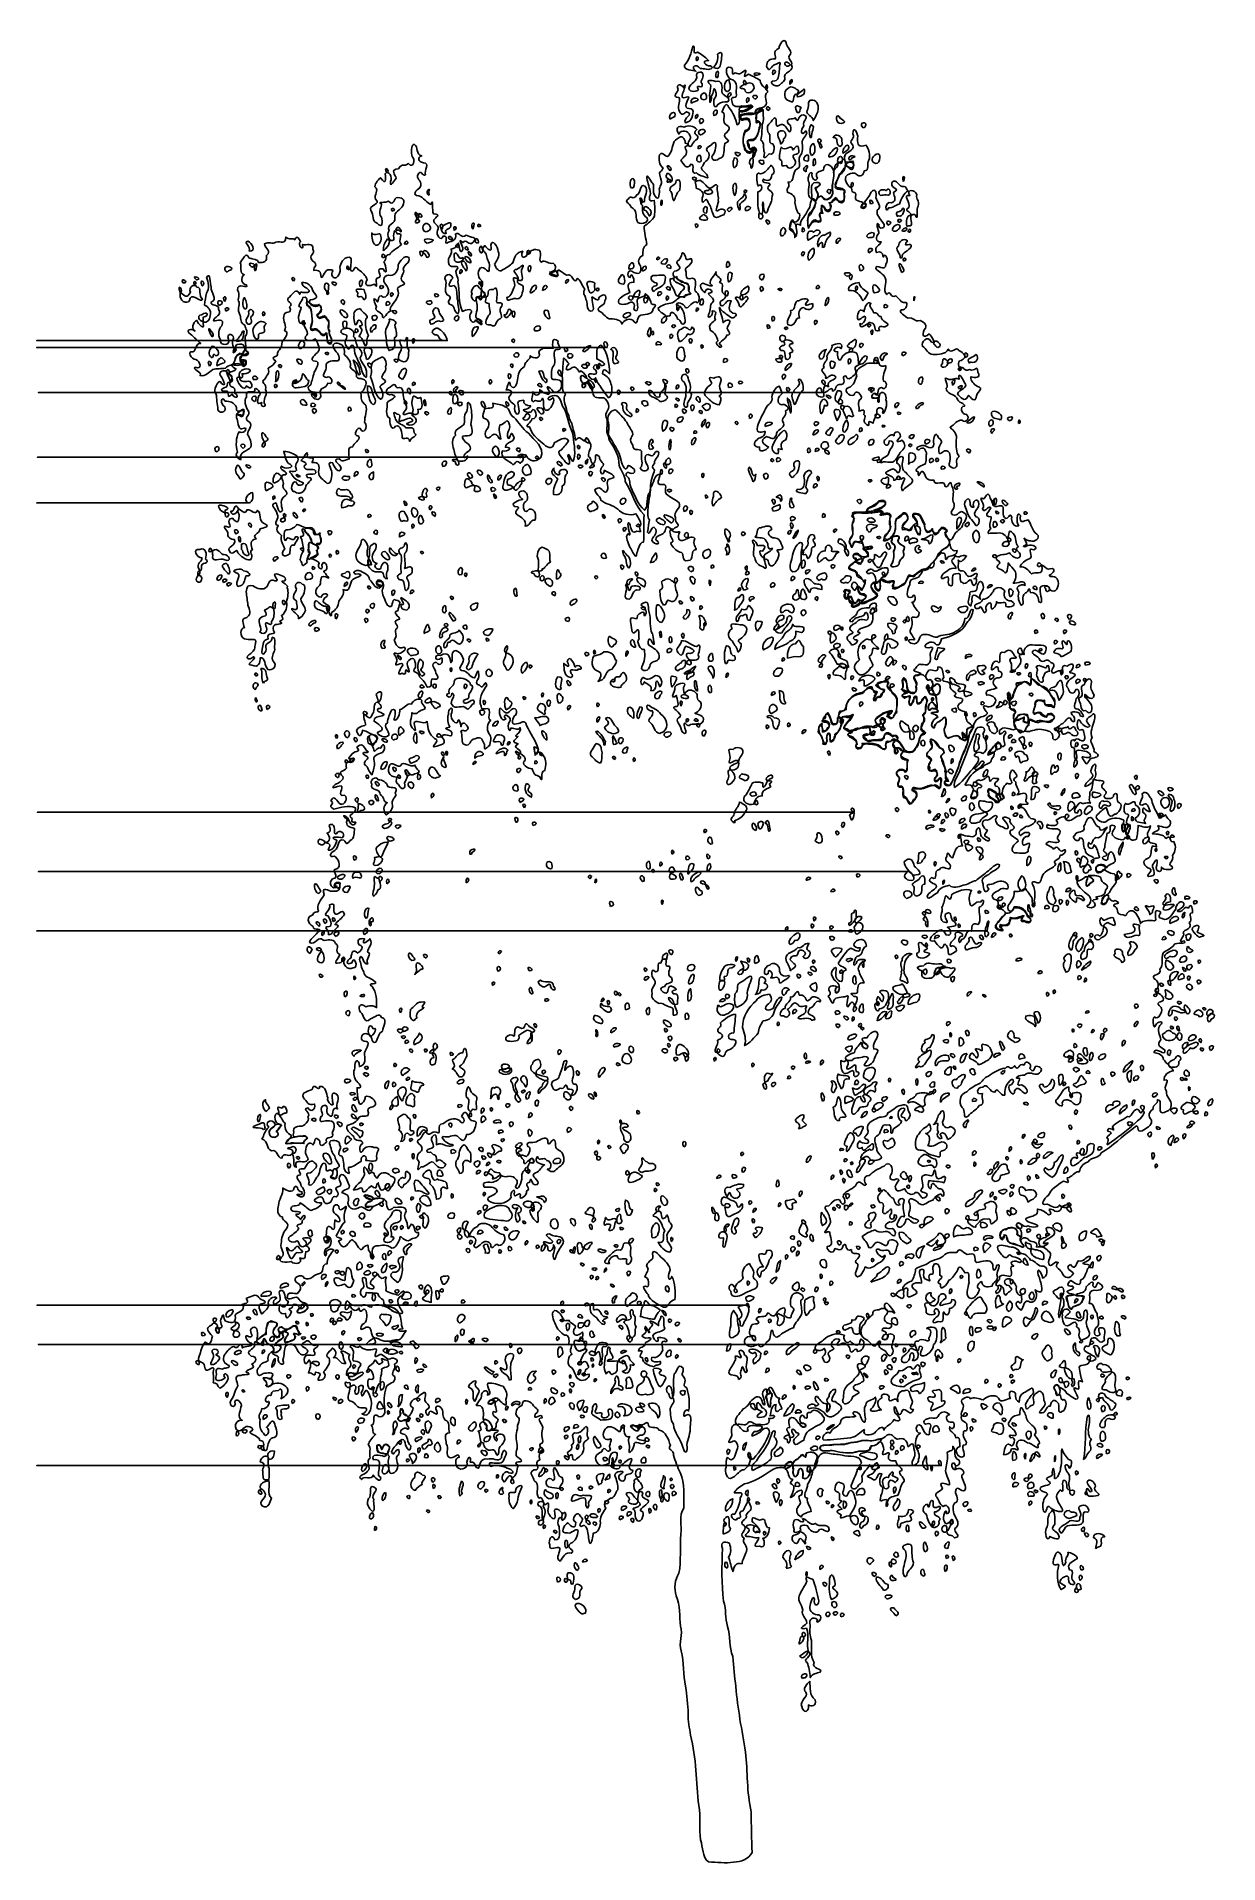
# Model space of a CAD drawing. Header units: centimetres. Extents: x -9.9 to 7.8, y -13.7 to 13.8.
import ezdxf

# ---------------------------------------------------------------- set-up
doc = ezdxf.new("R2010")
doc.units = ezdxf.units.CM
doc.header["$MEASUREMENT"] = 0
doc.layers.add('Layer 1', color=7, linetype='Continuous')

msp = doc.modelspace()

# ---------------------------------------------------------------- linework, layer by layer
at = {"layer": 'Layer 1'}
for points, knots in [([(1.42437, 13.34507), (1.46861, 13.24711), (1.32879, 13.25303), (1.32058, 13.17115), (1.32058, 13.17115), (1.33771, 13.0953), (1.28227, 13.0854), (1.24456, 13.03865), (1.24456, 13.03865), (1.17562, 12.99753), (1.05028, 13.10717), (1.17059, 13.10297), (1.17059, 13.10297), (1.24508, 13.11605), (1.23156, 13.22164), (1.24427, 13.27365), (1.24427, 13.27365), (1.22368, 13.33976), (1.30393, 13.41779), (1.19207, 13.35495), (1.19207, 13.35495), (1.10508, 13.33496), (1.09777, 13.2074), (1.04946, 13.32246), (1.04946, 13.32246), (1.04443, 13.39933), (1.10426, 13.44719), (1.17971, 13.43403), (1.17971, 13.43403), (1.20023, 13.46067), (1.12004, 13.56005), (1.23619, 13.59393), (1.23619, 13.59393), (1.23918, 13.64362), (1.314, 13.77095), (1.34528, 13.6762), (1.34528, 13.6762), (1.34669, 13.60181), (1.4621, 13.54537), (1.38767, 13.48307), (1.38767, 13.48307), (1.36401, 13.42805), (1.4441, 13.41028), (1.42435, 13.34506), (1.42435, 13.34506), (1.42435, 13.34506), (1.42437, 13.34507), (1.42437, 13.34507)], [0, 0, 0, 0, 0.07692308, 0.07692308, 0.07692308, 0.07692308, 0.15384615, 0.15384615, 0.15384615, 0.15384615, 0.23076923, 0.23076923, 0.23076923, 0.23076923, 0.30769231, 0.30769231, 0.30769231, 0.30769231, 0.38461538, 0.38461538, 0.38461538, 0.38461538, 0.46153846, 0.46153846, 0.46153846, 0.46153846, 0.53846154, 0.53846154, 0.53846154, 0.53846154, 0.61538462, 0.61538462, 0.61538462, 0.61538462, 0.69230769, 0.69230769, 0.69230769, 0.69230769, 0.76923077, 0.76923077, 0.76923077, 0.76923077, 0.84615385, 0.84615385, 0.84615385, 0.84615385, 1, 1, 1, 1]), ([(0.23572, 13.30305), (0.17762, 13.2484), (0.11497, 13.29675), (0.04885, 13.29089), (0.04885, 13.29089), (-0.00771, 13.37153), (-0.10612, 13.32187), (-0.01387, 13.24869), (-0.01387, 13.24869), (-0.05917, 13.27019), (-0.1997, 13.25846), (-0.18343, 13.34069), (-0.18343, 13.34069), (-0.11708, 13.41565), (-0.08057, 13.526), (-0.0616, 13.62591), (-0.0616, 13.62591), (-0.00989, 13.64382), (-0.08564, 13.4723), (0.01331, 13.53781), (0.01331, 13.53781), (0.06858, 13.49816), (0.12481, 13.46801), (0.1761, 13.40911), (0.1761, 13.40911), (0.06651, 13.41789), (0.1173, 13.32361), (0.20853, 13.33024), (0.20853, 13.33024), (0.21759, 13.32118), (0.22665, 13.31212), (0.23571, 13.30306), (0.23571, 13.30306), (0.23571, 13.30306), (0.23572, 13.30305), (0.23572, 13.30305)], [0, 0, 0, 0, 0.1, 0.1, 0.1, 0.1, 0.2, 0.2, 0.2, 0.2, 0.3, 0.3, 0.3, 0.3, 0.4, 0.4, 0.4, 0.4, 0.5, 0.5, 0.5, 0.5, 0.6, 0.6, 0.6, 0.6, 0.7, 0.7, 0.7, 0.7, 0.8, 0.8, 0.8, 0.8, 1, 1, 1, 1]), ([(0.25302, 13.30305), (0.29255, 13.35879), (0.33161, 13.42714), (0.30986, 13.50569), (0.30986, 13.50569), (0.40231, 13.58056), (0.3694, 13.4665), (0.3667, 13.4019), (0.3667, 13.4019), (0.35718, 13.33318), (0.3493, 13.26465), (0.25302, 13.30305)], [0, 0, 0, 0, 0.25, 0.25, 0.25, 0.25, 0.5, 0.5, 0.5, 0.5, 1, 1, 1, 1]), ([(-0.82, -7.10864), (-0.88639, -7.15127), (-0.95667, -7.09077), (-0.98804, -7.14077), (-0.98804, -7.14077), (-0.91382, -7.21409), (-0.89096, -7.2139), (-0.84471, -7.14077), (-0.84471, -7.14077), (-0.75346, -7.11395), (-0.75151, -7.28507), (-0.85194, -7.26524), (-0.85194, -7.26524), (-0.96906, -7.31526), (-0.83742, -7.34472), (-0.77305, -7.34341), (-0.77305, -7.34341), (-0.77014, -7.45575), (-0.91215, -7.33078), (-0.94356, -7.38636), (-0.94356, -7.38636), (-0.92577, -7.43388), (-1.03702, -7.60014), (-1.01523, -7.48179), (-1.01523, -7.48179), (-0.99598, -7.40597), (-1.05249, -7.3438), (-1.00782, -7.2841), (-1.00782, -7.2841), (-1.09876, -7.31212), (-1.09376, -7.17399), (-1.0918, -7.1184), (-1.0918, -7.1184), (-1.15296, -7.06536), (-1.11977, -7.27748), (-1.19563, -7.1902), (-1.19563, -7.1902), (-1.24619, -7.14943), (-1.32449, -7.10059), (-1.37814, -7.17218), (-1.37814, -7.17218), (-1.43133, -7.23165), (-1.40541, -7.35612), (-1.31919, -7.32611), (-1.31919, -7.32611), (-1.23834, -7.27554), (-1.34614, -7.44179), (-1.29869, -7.47275), (-1.29869, -7.47275), (-1.33876, -7.57946), (-1.38152, -7.37572), (-1.43166, -7.51518), (-1.43166, -7.51518), (-1.5145, -7.54161), (-1.55695, -7.61041), (-1.48688, -7.69005), (-1.48688, -7.69005), (-1.45959, -7.74547), (-1.36233, -7.7024), (-1.31784, -7.68889), (-1.31784, -7.68889), (-1.32682, -7.61863), (-1.29345, -7.48291), (-1.20099, -7.52773), (-1.20099, -7.52773), (-1.17557, -7.55343), (-1.24116, -7.73115), (-1.25988, -7.65971), (-1.25988, -7.65971), (-1.26213, -7.51707), (-1.27618, -7.68239), (-1.28212, -7.73138), (-1.28212, -7.73138), (-1.27413, -7.75896), (-1.15786, -7.81323), (-1.14982, -7.71826), (-1.14982, -7.71826), (-1.08613, -7.69438), (-1.04877, -7.61801), (-0.9797, -7.61523), (-0.9797, -7.61523), (-0.95855, -7.66328), (-1.08107, -7.76016), (-0.96392, -7.79279), (-0.96392, -7.79279), (-0.95942, -7.88156), (-1.09377, -7.81581), (-1.07517, -7.91488), (-1.07517, -7.91488), (-1.10991, -8.0198), (-1.2419, -7.88498), (-1.12925, -7.83884), (-1.12925, -7.83884), (-1.04593, -7.78612), (-1.25142, -7.8009), (-1.23023, -7.86729), (-1.23023, -7.86729), (-1.20918, -7.93238), (-1.17931, -8.01027), (-1.1877, -8.08557), (-1.1877, -8.08557), (-1.22202, -8.11644), (-1.23952, -8.22722), (-1.29695, -8.21078), (-1.29695, -8.21078), (-1.35459, -8.25749), (-1.42086, -8.25958), (-1.3679, -8.36728), (-1.3679, -8.36728), (-1.41665, -8.42917), (-1.46519, -8.49705), (-1.44944, -8.58576), (-1.44944, -8.58576), (-1.46256, -8.65504), (-1.47424, -8.73465), (-1.55937, -8.73849), (-1.55937, -8.73849), (-1.56056, -8.76969), (-1.57834, -8.92177), (-1.61275, -8.88459), (-1.61275, -8.88459), (-1.62528, -8.813), (-1.63509, -8.74855), (-1.64786, -8.67783), (-1.64786, -8.67783), (-1.7039, -8.5468), (-1.74228, -8.69028), (-1.75732, -8.61273), (-1.75732, -8.61273), (-1.71136, -8.51388), (-1.69662, -8.54555), (-1.764, -8.46284), (-1.764, -8.46284), (-1.79683, -8.3932), (-1.90467, -8.53556), (-1.82084, -8.57251), (-1.82084, -8.57251), (-1.8191, -8.6922), (-1.88684, -8.6392), (-1.93698, -8.57898), (-1.93698, -8.57898), (-1.99901, -8.61086), (-2.07123, -8.75694), (-1.94192, -8.73219), (-1.94192, -8.73219), (-1.88396, -8.75546), (-1.82273, -8.64941), (-1.78377, -8.69759), (-1.78377, -8.69759), (-1.79148, -8.77348), (-1.82056, -8.86576), (-1.89497, -8.88787), (-1.89497, -8.88787), (-1.99002, -8.96269), (-1.80892, -8.98842), (-1.8885, -9.03861), (-1.8885, -9.03861), (-1.97658, -9.00691), (-2.00918, -9.10494), (-2.0556, -9.1597), (-2.0556, -9.1597), (-2.13488, -9.10374), (-2.04354, -9.01963), (-2.06054, -8.96201), (-2.06054, -8.96201), (-2.09447, -8.92199), (-2.22327, -9.02222), (-2.21128, -8.91012), (-2.21128, -8.91012), (-2.23812, -8.84116), (-2.1787, -8.7235), (-2.13402, -8.8372), (-2.13402, -8.8372), (-2.03045, -8.8402), (-2.0719, -8.70644), (-2.0701, -8.63551), (-2.0701, -8.63551), (-2.1159, -8.57709), (-2.05833, -8.44335), (-2.02841, -8.52955), (-2.02841, -8.52955), (-1.97102, -8.57426), (-1.93853, -8.35052), (-2.021, -8.45047), (-2.021, -8.45047), (-2.04042, -8.38748), (-2.16973, -8.31997), (-2.13468, -8.44), (-2.13468, -8.44), (-2.11195, -8.58926), (-2.19993, -8.49793), (-2.22896, -8.43877), (-2.22896, -8.43877), (-2.2577, -8.39725), (-2.19932, -8.27256), (-2.24665, -8.28623), (-2.24665, -8.28623), (-2.33144, -8.37093), (-2.29068, -8.16339), (-2.37439, -8.20829), (-2.37439, -8.20829), (-2.44177, -8.14093), (-2.33979, -8.00068), (-2.44358, -7.94882), (-2.44358, -7.94882), (-2.44639, -7.89247), (-2.54346, -7.8335), (-2.44776, -7.78439), (-2.44776, -7.78439), (-2.31239, -7.79385), (-2.47459, -7.66506), (-2.36182, -7.63522), (-2.36182, -7.63522), (-2.37153, -7.55165), (-2.38144, -7.53371), (-2.30393, -7.51263), (-2.30393, -7.51263), (-2.2917, -7.45045), (-2.43164, -7.4214), (-2.31755, -7.37798), (-2.31755, -7.37798), (-2.31182, -7.30739), (-2.35083, -7.23899), (-2.31755, -7.1704), (-2.31755, -7.1704), (-2.29845, -7.11244), (-2.43666, -7.00444), (-2.32496, -7.00236), (-2.32496, -7.00236), (-2.31719, -6.90315), (-2.47557, -7.07375), (-2.42792, -6.94493), (-2.42792, -6.94493), (-2.33016, -6.8743), (-2.43289, -6.8744), (-2.47216, -6.79739), (-2.47216, -6.79739), (-2.5162, -6.74593), (-2.6266, -6.70695), (-2.62728, -6.81267), (-2.62728, -6.81267), (-2.69084, -6.83566), (-2.75977, -6.93397), (-2.68975, -6.99), (-2.68975, -6.99), (-2.631, -7.01455), (-2.71528, -7.10502), (-2.69351, -7.16861), (-2.69351, -7.16861), (-2.72505, -7.24731), (-2.71587, -7.32607), (-2.70305, -7.4101), (-2.70305, -7.4101), (-2.68157, -7.48253), (-2.76717, -7.5585), (-2.67092, -7.60779), (-2.67092, -7.60779), (-2.54352, -7.703), (-2.81683, -7.6309), (-2.68575, -7.72147), (-2.68575, -7.72147), (-2.71615, -7.79005), (-2.69772, -7.87564), (-2.77718, -7.90433), (-2.77718, -7.90433), (-2.83943, -7.78162), (-2.87685, -8.0405), (-2.91248, -7.94585), (-2.91248, -7.94585), (-2.96462, -7.89263), (-2.87002, -7.76643), (-2.82639, -7.82995), (-2.82639, -7.82995), (-2.71542, -7.86287), (-2.7726, -7.77242), (-2.84884, -7.75853), (-2.84884, -7.75853), (-2.92949, -7.7247), (-3.01349, -7.70297), (-3.09843, -7.73382), (-3.09843, -7.73382), (-3.16774, -7.64052), (-3.04719, -7.69725), (-3.00205, -7.6844), (-3.00205, -7.6844), (-2.89738, -7.70118), (-2.89761, -7.61114), (-2.86119, -7.53613), (-2.86119, -7.53613), (-2.89404, -7.42335), (-2.93926, -7.55479), (-2.93627, -7.60387), (-2.93627, -7.60387), (-2.98467, -7.67381), (-3.07985, -7.58936), (-3.14785, -7.62509), (-3.14785, -7.62509), (-3.24908, -7.59688), (-3.26248, -7.71419), (-3.2796, -7.76076), (-3.2796, -7.76076), (-3.35328, -7.76218), (-3.30291, -7.6551), (-3.40498, -7.66953), (-3.40498, -7.66953), (-3.38778, -7.58554), (-3.43615, -7.56303), (-3.45921, -7.6671), (-3.45921, -7.6671), (-3.42084, -7.74807), (-3.53815, -7.8099), (-3.60007, -7.74865), (-3.60007, -7.74865), (-3.6206, -7.72299), (-3.65525, -7.60367), (-3.57255, -7.59605), (-3.57255, -7.59605), (-3.57649, -7.49701), (-3.65972, -7.63387), (-3.71868, -7.60038), (-3.71868, -7.60038), (-3.78424, -7.57012), (-3.72207, -7.45514), (-3.7665, -7.39146), (-3.7665, -7.39146), (-3.76493, -7.32349), (-3.8203, -7.23497), (-3.71621, -7.22723), (-3.71621, -7.22723), (-3.74978, -7.17051), (-3.69667, -7.04726), (-3.78293, -7.03942), (-3.78293, -7.03942), (-3.83903, -6.97047), (-3.79815, -6.92898), (-3.83482, -6.86644), (-3.83482, -6.86644), (-3.86501, -6.79758), (-3.96823, -6.82386), (-3.90649, -6.89857), (-3.90649, -6.89857), (-3.87591, -7.02489), (-4.0009, -6.85417), (-4.02263, -6.91681), (-4.02263, -6.91681), (-4.01919, -7.04153), (-4.13281, -6.8841), (-4.03118, -6.86109), (-4.03118, -6.86109), (-3.99739, -6.78151), (-4.12673, -6.79559), (-4.07947, -6.67181), (-4.07947, -6.67181), (-4.06024, -6.55343), (-4.18047, -6.67885), (-4.20797, -6.70829), (-4.20797, -6.70829), (-4.27159, -6.71439), (-4.36029, -6.81295), (-4.26234, -6.85409), (-4.26234, -6.85409), (-4.28187, -6.91223), (-4.32113, -7.01053), (-4.3551, -6.97398), (-4.3551, -6.97398), (-4.45258, -6.96276), (-4.37532, -6.86854), (-4.45344, -6.86594), (-4.45344, -6.86594), (-4.46659, -6.92966), (-4.44518, -6.98369), (-4.49957, -7.0172), (-4.49957, -7.0172), (-4.42624, -7.11041), (-4.41898, -6.99599), (-4.35377, -7.03944), (-4.35377, -7.03944), (-4.40782, -7.09897), (-4.28465, -7.16081), (-4.3493, -7.17176), (-4.3493, -7.17176), (-4.394, -7.12064), (-4.51474, -7.22631), (-4.4223, -7.24271), (-4.4223, -7.24271), (-4.3252, -7.26069), (-4.36683, -7.38013), (-4.29965, -7.42572), (-4.29965, -7.42572), (-4.30913, -7.55025), (-4.3739, -7.45328), (-4.38343, -7.38046), (-4.38343, -7.38046), (-4.40435, -7.27217), (-4.48656, -7.3607), (-4.52047, -7.41231), (-4.52047, -7.41231), (-4.55049, -7.45056), (-4.62762, -7.52045), (-4.56305, -7.54626), (-4.56305, -7.54626), (-4.52308, -7.49225), (-4.4568, -7.42571), (-4.48151, -7.55257), (-4.48151, -7.55257), (-4.56297, -7.61032), (-4.47083, -7.67635), (-4.49993, -7.75676), (-4.49993, -7.75676), (-4.51734, -7.82502), (-4.62435, -7.89153), (-4.62808, -7.77831), (-4.62808, -7.77831), (-4.6376, -7.70442), (-4.64691, -7.64666), (-4.62314, -7.58062), (-4.62314, -7.58062), (-4.68645, -7.53853), (-4.5684, -7.44588), (-4.65279, -7.41258), (-4.65279, -7.41258), (-4.72148, -7.34456), (-4.72766, -7.56377), (-4.74917, -7.44471), (-4.74917, -7.44471), (-4.77683, -7.34792), (-4.84807, -7.45218), (-4.79118, -7.51884), (-4.79118, -7.51884), (-4.7484, -7.53059), (-4.59326, -7.55091), (-4.70057, -7.58257), (-4.70057, -7.58257), (-4.76093, -7.55926), (-4.91596, -7.54059), (-4.85981, -7.63346), (-4.85981, -7.63346), (-4.78426, -7.60656), (-4.74607, -7.69113), (-4.78231, -7.71858), (-4.78231, -7.71858), (-4.75142, -7.7827), (-4.82799, -7.86241), (-4.74918, -7.90186), (-4.74918, -7.90186), (-4.75542, -8.00348), (-4.85438, -7.87964), (-4.86532, -7.86232), (-4.86532, -7.86232), (-4.8807, -7.95206), (-5.01555, -7.85784), (-5.04324, -7.93151), (-5.04324, -7.93151), (-5.12393, -7.86956), (-4.96417, -7.84933), (-4.95181, -7.80301), (-4.95181, -7.80301), (-4.88172, -7.76382), (-4.98788, -7.6426), (-4.9098, -7.60779), (-4.9098, -7.60779), (-4.93292, -7.52957), (-4.88754, -7.45735), (-4.93841, -7.40181), (-4.93841, -7.40181), (-4.92315, -7.36038), (-4.89154, -7.31242), (-4.82939, -7.25118), (-4.82939, -7.25118), (-4.89681, -7.24463), (-4.84774, -7.16087), (-4.89498, -7.11356), (-4.89498, -7.11356), (-4.80899, -7.10427), (-4.90396, -6.93505), (-4.8104, -6.96445), (-4.8104, -6.96445), (-4.73827, -7.02884), (-4.66923, -6.94051), (-4.69234, -6.86644), (-4.69234, -6.86644), (-4.70275, -6.76213), (-4.70864, -6.64774), (-4.66763, -6.54519), (-4.66763, -6.54519), (-4.66021, -6.46965), (-4.51175, -6.49569), (-4.5416, -6.38209), (-4.5416, -6.38209), (-4.63206, -6.33617), (-4.50645, -6.2661), (-4.54603, -6.19593), (-4.54603, -6.19593), (-4.44576, -6.14107), (-4.54229, -6.08395), (-4.6108, -6.1152), (-4.6108, -6.1152), (-4.65815, -6.1552), (-4.72457, -5.99909), (-4.78872, -6.06578), (-4.78872, -6.06578), (-4.90276, -6.13901), (-4.76391, -5.94297), (-4.83755, -5.96693), (-4.83755, -5.96693), (-4.92018, -5.98642), (-5.01317, -5.99049), (-5.06395, -5.92245), (-5.06395, -5.92245), (-5.11867, -5.98825), (-5.19889, -5.85339), (-5.21128, -5.93481), (-5.21128, -5.93481), (-5.12529, -5.98385), (-5.18245, -6.07222), (-5.1668, -6.14486), (-5.1668, -6.14486), (-5.08007, -6.16248), (-5.00623, -6.16712), (-5.08525, -6.25359), (-5.08525, -6.25359), (-5.08674, -6.38064), (-5.165, -6.31427), (-5.23599, -6.33019), (-5.23599, -6.33019), (-5.27969, -6.4363), (-5.28335, -6.27212), (-5.21487, -6.24076), (-5.21487, -6.24076), (-5.16105, -6.168), (-5.26749, -6.12095), (-5.2187, -6.05095), (-5.2187, -6.05095), (-5.26198, -6.01855), (-5.40527, -5.95578), (-5.32496, -6.04107), (-5.32496, -6.04107), (-5.31155, -6.07982), (-5.31194, -6.14351), (-5.27801, -6.1844), (-5.27801, -6.1844), (-5.37524, -6.20841), (-5.38007, -6.07674), (-5.46582, -6.09791), (-5.46582, -6.09791), (-5.42581, -6.06748), (-5.39281, -6.00697), (-5.47818, -5.95458), (-5.47818, -5.95458), (-5.47807, -5.97996), (-5.62993, -6.06159), (-5.52799, -6.10365), (-5.52799, -6.10365), (-5.5014, -6.18917), (-5.55951, -6.25189), (-5.61162, -6.31043), (-5.61162, -6.31043), (-5.55213, -6.38173), (-5.61515, -6.4493), (-5.6907, -6.43646), (-5.6907, -6.43646), (-5.71668, -6.39717), (-5.5907, -6.33376), (-5.73024, -6.31537), (-5.73024, -6.31537), (-5.74282, -6.40957), (-5.77924, -6.30613), (-5.83676, -6.32815), (-5.83676, -6.32815), (-5.82733, -6.27545), (-5.777, -6.20386), (-5.82662, -6.1325), (-5.82662, -6.1325), (-5.87273, -6.20621), (-5.91372, -6.21261), (-5.89851, -6.09363), (-5.89851, -6.09363), (-5.85508, -6.00741), (-5.72705, -6.12041), (-5.74108, -6.01826), (-5.74108, -6.01826), (-5.82147, -5.95886), (-5.62958, -5.92774), (-5.71789, -5.90515), (-5.71789, -5.90515), (-5.79741, -5.95713), (-5.81813, -5.78878), (-5.89087, -5.86314), (-5.89087, -5.86314), (-6.0288, -5.92158), (-5.8604, -5.93883), (-5.84639, -6.00153), (-5.84639, -6.00153), (-5.89127, -6.09917), (-5.9804, -6.04765), (-6.00702, -5.98176), (-6.00702, -5.98176), (-6.03474, -5.91196), (-6.08207, -5.8639), (-6.17681, -5.91715), (-6.17681, -5.91715), (-6.21069, -5.96465), (-6.19153, -6.06155), (-6.22449, -6.12756), (-6.22449, -6.12756), (-6.16899, -6.24938), (-6.31219, -6.19286), (-6.29391, -6.10599), (-6.29391, -6.10599), (-6.2569, -6.06116), (-6.45332, -6.03901), (-6.35221, -6.01365), (-6.35221, -6.01365), (-6.28274, -6.04929), (-6.20406, -5.88947), (-6.28874, -5.9101), (-6.28874, -5.9101), (-6.39529, -5.93471), (-6.30567, -5.84765), (-6.25807, -5.82266), (-6.25807, -5.82266), (-6.16048, -5.80177), (-6.29569, -5.6484), (-6.17754, -5.71487), (-6.17754, -5.71487), (-6.07833, -5.7362), (-6.22184, -5.78977), (-6.19484, -5.86067), (-6.19484, -5.86067), (-6.17969, -5.87149), (-6.03201, -5.84453), (-6.0315, -5.78081), (-6.0315, -5.78081), (-6.1291, -5.67369), (-5.96311, -5.78617), (-5.95266, -5.73711), (-5.95266, -5.73711), (-6.04603, -5.72737), (-5.95389, -5.59083), (-6.07127, -5.6185), (-6.07127, -5.6185), (-6.10671, -5.67727), (-6.19581, -5.68847), (-6.24425, -5.63333), (-6.24425, -5.63333), (-6.33879, -5.64716), (-6.24446, -5.73365), (-6.28327, -5.7923), (-6.28327, -5.7923), (-6.32452, -5.79307), (-6.41492, -5.72823), (-6.34573, -5.65627), (-6.34573, -5.65627), (-6.26203, -5.5717), (-6.33066, -5.57266), (-6.39746, -5.54436), (-6.39746, -5.54436), (-6.47477, -5.57137), (-6.47647, -5.67746), (-6.47654, -5.74947), (-6.47654, -5.74947), (-6.52672, -5.72272), (-6.61193, -5.88231), (-6.61326, -5.8076), (-6.61326, -5.8076), (-6.59275, -5.75274), (-6.59694, -5.60964), (-6.67351, -5.64369), (-6.67351, -5.64369), (-6.77674, -5.68599), (-6.61507, -5.79379), (-6.72936, -5.78274), (-6.72936, -5.78274), (-6.83315, -5.71264), (-6.75962, -5.88617), (-6.69013, -5.88143), (-6.69013, -5.88143), (-6.6607, -5.93264), (-6.7974, -5.92005), (-6.8307, -5.94988), (-6.8307, -5.94988), (-6.84807, -5.8137), (-6.89722, -5.9979), (-6.95841, -5.92987), (-6.95841, -5.92987), (-7.0172, -5.93655), (-7.05747, -6.00104), (-7.09432, -6.04601), (-7.09432, -6.04601), (-7.14255, -6.13695), (-7.09897, -6.1922), (-7.03277, -6.21598), (-7.03277, -6.21598), (-7.01236, -6.26608), (-7.10476, -6.24175), (-7.12919, -6.26883), (-7.12919, -6.26883), (-7.19823, -6.25841), (-7.23997, -6.23427), (-7.22, -6.35066), (-7.22, -6.35066), (-7.26179, -6.46682), (-7.1708, -6.463), (-7.09283, -6.40173), (-7.09283, -6.40173), (-7.1451, -6.34975), (-7.05749, -6.29059), (-7.04489, -6.41516), (-7.04489, -6.41516), (-7.06273, -6.47748), (-7.1187, -6.5271), (-7.16939, -6.55755), (-7.16939, -6.55755), (-7.2204, -6.51871), (-7.17728, -6.492), (-7.26977, -6.47353), (-7.26977, -6.47353), (-7.25189, -6.40172), (-7.28154, -6.33442), (-7.26236, -6.26101), (-7.26236, -6.26101), (-7.26509, -6.20289), (-7.39581, -6.3709), (-7.40002, -6.22557), (-7.40002, -6.22557), (-7.39756, -6.13879), (-7.53612, -6.19475), (-7.48087, -6.0748), (-7.48087, -6.0748), (-7.453, -6.00368), (-7.44326, -5.92456), (-7.39334, -5.86315), (-7.39334, -5.86315), (-7.30681, -5.92729), (-7.30412, -5.86164), (-7.28214, -5.77172), (-7.28214, -5.77172), (-7.34516, -5.70204), (-7.40136, -5.65941), (-7.29202, -5.60615), (-7.29202, -5.60615), (-7.24933, -5.53), (-7.15678, -5.64248), (-7.23406, -5.67087), (-7.23406, -5.67087), (-7.18882, -5.78656), (-7.17796, -5.6895), (-7.17493, -5.65063), (-7.17493, -5.65063), (-7.08471, -5.65811), (-7.2058, -5.54485), (-7.14205, -5.49581), (-7.14205, -5.49581), (-7.09871, -5.3754), (-7.1267, -5.56353), (-7.06467, -5.55178), (-7.06467, -5.55178), (-6.98823, -5.59453), (-6.91377, -5.56473), (-6.94111, -5.46188), (-6.94111, -5.46188), (-6.9144, -5.40594), (-6.81729, -5.418), (-6.81261, -5.32196), (-6.81261, -5.32196), (-6.91443, -5.27183), (-6.68025, -5.3105), (-6.77307, -5.20828), (-6.77307, -5.20828), (-6.72919, -5.18916), (-6.61395, -5.11727), (-6.58526, -5.19345), (-6.58526, -5.19345), (-6.56071, -5.23267), (-6.40457, -5.25809), (-6.54325, -5.28735), (-6.54325, -5.28735), (-6.62301, -5.2845), (-6.55626, -5.4089), (-6.53831, -5.44303), (-6.53831, -5.44303), (-6.52183, -5.41587), (-6.45197, -5.37631), (-6.43583, -5.30623), (-6.43583, -5.30623), (-6.4736, -5.22148), (-6.35167, -5.16213), (-6.3159, -5.19838), (-6.3159, -5.19838), (-6.39516, -5.2417), (-6.37295, -5.34376), (-6.29338, -5.26057), (-6.29338, -5.26057), (-6.21246, -5.21378), (-6.31502, -5.1184), (-6.26306, -5.08718), (-6.26306, -5.08718), (-6.16922, -5.06831), (-6.21742, -5.23136), (-6.14044, -5.25275), (-6.14044, -5.25275), (-6.15714, -5.3166), (-6.20806, -5.37415), (-6.26153, -5.29723), (-6.26153, -5.29723), (-6.30402, -5.36635), (-6.27386, -5.46043), (-6.18245, -5.43314), (-6.18245, -5.43314), (-6.1798, -5.56412), (-6.11223, -5.46572), (-6.09349, -5.40101), (-6.09349, -5.40101), (-6.19141, -5.34202), (-6.05145, -5.37399), (-6.08361, -5.31205), (-6.08361, -5.31205), (-6.04636, -5.26133), (-5.92214, -5.3342), (-6.00701, -5.3936), (-6.00701, -5.3936), (-6.00496, -5.47432), (-5.84678, -5.3796), (-5.84886, -5.34418), (-5.84886, -5.34418), (-5.84389, -5.24885), (-5.94066, -5.2957), (-5.97983, -5.22062), (-5.97983, -5.22062), (-6.0253, -5.13261), (-6.11267, -5.25699), (-6.15775, -5.19838), (-6.15775, -5.19838), (-6.16091, -5.08577), (-6.04677, -5.13668), (-6.00773, -5.13612), (-6.00773, -5.13612), (-5.9405, -5.06855), (-5.93696, -5.00397), (-6.02123, -4.96322), (-6.02123, -4.96322), (-6.09819, -4.89477), (-5.93453, -4.82596), (-5.90076, -4.89937), (-5.90076, -4.89937), (-5.80819, -4.9454), (-5.77545, -4.86102), (-5.68862, -4.83621), (-5.68862, -4.83621), (-5.5779, -4.82966), (-5.6645, -4.68747), (-5.55502, -4.68541), (-5.55502, -4.68541), (-5.56563, -4.62041), (-5.5193, -4.55826), (-5.47844, -4.5013), (-5.47844, -4.5013), (-5.40827, -4.44262), (-5.60307, -4.45777), (-5.56716, -4.53116), (-5.56716, -4.53116), (-5.58544, -4.6423), (-5.63692, -4.46139), (-5.55455, -4.4525), (-5.55455, -4.4525), (-5.47914, -4.42514), (-5.47552, -4.25513), (-5.56964, -4.27168), (-5.56964, -4.27168), (-5.56943, -4.22744), (-5.57446, -4.07808), (-5.5002, -4.13719), (-5.5002, -4.13719), (-5.422, -4.23652), (-5.45352, -4.07736), (-5.44113, -4.02703), (-5.44113, -4.02703), (-5.32877, -4.10863), (-5.35456, -3.97312), (-5.43372, -3.93807), (-5.43372, -3.93807), (-5.50172, -3.90814), (-5.46131, -3.73603), (-5.37935, -3.81946), (-5.37935, -3.81946), (-5.38107, -3.96704), (-5.24876, -3.75751), (-5.27105, -3.84432), (-5.27105, -3.84432), (-5.3047, -3.91427), (-5.30585, -3.9879), (-5.29286, -4.06163), (-5.29286, -4.06163), (-5.34163, -4.09197), (-5.37633, -4.18695), (-5.41541, -4.25643), (-5.41541, -4.25643), (-5.45374, -4.30537), (-5.25059, -4.29335), (-5.38429, -4.34087), (-5.38429, -4.34087), (-5.36074, -4.41906), (-5.30496, -4.47202), (-5.24624, -4.38655), (-5.24624, -4.38655), (-5.19372, -4.31821), (-5.19418, -4.30008), (-5.12729, -4.37299), (-5.12729, -4.37299), (-5.09363, -4.42354), (-5.05145, -4.5281), (-5.00981, -4.43683), (-5.00981, -4.43683), (-4.89204, -4.35897), (-4.96634, -4.4556), (-4.92218, -4.49902), (-4.92218, -4.49902), (-4.89627, -4.52338), (-4.87359, -4.68455), (-4.85596, -4.57364), (-4.85596, -4.57364), (-4.91099, -4.52374), (-4.87834, -4.39154), (-4.78874, -4.41747), (-4.78874, -4.41747), (-4.69277, -4.39296), (-4.63487, -4.41185), (-4.58277, -4.4505), (-4.58277, -4.4505), (-4.51992, -4.44781), (-4.49577, -4.37126), (-4.46306, -4.31039), (-4.46306, -4.31039), (-4.47846, -4.21123), (-4.37958, -4.38519), (-4.31246, -4.33135), (-4.31246, -4.33135), (-4.27289, -4.28155), (-4.17037, -4.3241), (-4.18629, -4.21401), (-4.18629, -4.21401), (-4.27796, -4.2316), (-4.21548, -4.10122), (-4.2945, -4.0888), (-4.2945, -4.0888), (-4.32957, -4.15019), (-4.34318, -4.21171), (-4.35589, -4.07564), (-4.35589, -4.07564), (-4.37945, -4.00214), (-4.41831, -3.96271), (-4.36791, -3.90052), (-4.36791, -3.90052), (-4.37036, -3.79787), (-4.48426, -3.84813), (-4.55644, -3.83427), (-4.55644, -3.83427), (-4.62547, -3.92216), (-4.67131, -3.84481), (-4.66262, -3.75938), (-4.66262, -3.75938), (-4.69235, -3.68846), (-4.77666, -3.69724), (-4.85545, -3.7033), (-4.85545, -3.7033), (-4.87411, -3.66376), (-5.04875, -3.61766), (-4.98148, -3.686), (-4.98148, -3.686), (-4.89886, -3.71312), (-4.82781, -3.72569), (-4.95183, -3.76508), (-4.95183, -3.76508), (-5.0711, -3.8743), (-4.82242, -3.79244), (-4.87776, -3.8368), (-4.87776, -3.8368), (-4.93606, -3.95383), (-4.99421, -3.80661), (-5.06607, -3.83275), (-5.06607, -3.83275), (-5.14408, -3.88421), (-5.22135, -3.87535), (-5.2459, -3.77249), (-5.2459, -3.77249), (-5.20968, -3.64821), (-5.27315, -3.63723), (-5.33486, -3.61681), (-5.33486, -3.61681), (-5.33196, -3.55555), (-5.17004, -3.57964), (-5.23848, -3.4809), (-5.23848, -3.4809), (-5.25837, -3.43051), (-5.29484, -3.30742), (-5.35709, -3.35487), (-5.35709, -3.35487), (-5.42561, -3.4063), (-5.28063, -3.50996), (-5.3991, -3.52785), (-5.3991, -3.52785), (-5.48879, -3.56239), (-5.32656, -3.62049), (-5.42134, -3.67859), (-5.42134, -3.67859), (-5.50668, -3.64519), (-5.45454, -3.7691), (-5.54984, -3.77991), (-5.54984, -3.77991), (-5.63797, -3.79792), (-5.58613, -3.64373), (-5.68823, -3.68601), (-5.68823, -3.68601), (-5.80274, -3.72828), (-5.73784, -3.77255), (-5.64376, -3.76849), (-5.64376, -3.76849), (-5.61635, -3.80965), (-5.7589, -3.87152), (-5.79765, -3.88336), (-5.79765, -3.88336), (-5.86734, -3.85819), (-5.88967, -3.8019), (-5.96428, -3.7704), (-5.96428, -3.7704), (-5.9776, -3.85086), (-6.08538, -3.77321), (-6.10339, -3.86147), (-6.10339, -3.86147), (-6.09984, -3.92946), (-5.89724, -3.8737), (-5.98117, -3.93848), (-5.98117, -3.93848), (-6.09661, -3.93524), (-5.9575, -3.9917), (-5.96007, -4.01962), (-5.96007, -4.01962), (-5.90749, -3.91315), (-5.84791, -3.96905), (-5.93281, -4.04015), (-5.93281, -4.04015), (-5.91122, -4.11772), (-6.07077, -4.07098), (-5.98478, -4.15059), (-5.98478, -4.15059), (-5.99892, -4.19518), (-6.06651, -4.23782), (-6.11328, -4.27168), (-6.11328, -4.27168), (-6.19501, -4.31632), (-6.0728, -4.39937), (-6.01443, -4.34087), (-6.01443, -4.34087), (-5.96847, -4.33888), (-5.99047, -4.46891), (-5.8884, -4.41747), (-5.8884, -4.41747), (-5.81825, -4.4143), (-5.79402, -4.50866), (-5.88026, -4.5048), (-5.88026, -4.5048), (-5.89622, -4.59044), (-5.86941, -4.62987), (-5.96748, -4.59539), (-5.96748, -4.59539), (-5.92188, -4.68453), (-6.0309, -4.70285), (-6.09933, -4.65359), (-6.09933, -4.65359), (-6.1575, -4.66633), (-6.32651, -4.67479), (-6.24323, -4.58703), (-6.24323, -4.58703), (-6.17184, -4.5423), (-6.27207, -4.45591), (-6.24919, -4.38193), (-6.24919, -4.38193), (-6.23854, -4.30254), (-6.23234, -4.22308), (-6.17506, -4.16541), (-6.17506, -4.16541), (-6.08821, -4.05251), (-6.24029, -4.05923), (-6.22989, -3.98119), (-6.22989, -3.98119), (-6.31081, -3.97032), (-6.30779, -3.85913), (-6.28625, -3.80956), (-6.28625, -3.80956), (-6.29216, -3.71657), (-6.20799, -3.64441), (-6.22447, -3.54762), (-6.22447, -3.54762), (-6.16846, -3.5732), (-6.0753, -3.64648), (-6.05124, -3.53878), (-6.05124, -3.53878), (-5.99565, -3.46847), (-6.02191, -3.60123), (-5.93781, -3.60199), (-5.93781, -3.60199), (-5.89157, -3.69144), (-6.10568, -3.60349), (-5.95948, -3.67954), (-5.95948, -3.67954), (-5.87091, -3.69764), (-5.89089, -3.55358), (-5.94769, -3.52044), (-5.94769, -3.52044), (-5.94214, -3.44512), (-6.08297, -3.37313), (-5.9627, -3.34902), (-5.9627, -3.34902), (-5.93823, -3.32173), (-6.05185, -3.24111), (-5.89995, -3.25874), (-5.89995, -3.25874), (-5.87788, -3.20806), (-5.8029, -3.09047), (-5.74999, -3.16212), (-5.74999, -3.16212), (-5.66487, -3.21126), (-5.75834, -3.27857), (-5.80991, -3.3169), (-5.80991, -3.3169), (-5.9378, -3.31695), (-5.79421, -3.40898), (-5.83544, -3.49167), (-5.83544, -3.49167), (-5.77233, -3.54729), (-5.74511, -3.39826), (-5.69069, -3.36476), (-5.69069, -3.36476), (-5.6606, -3.29434), (-5.66402, -3.21081), (-5.61656, -3.17448), (-5.61656, -3.17448), (-5.52213, -3.16751), (-5.62398, -3.34511), (-5.51524, -3.27333), (-5.51524, -3.27333), (-5.39619, -3.29439), (-5.57054, -3.42471), (-5.45499, -3.38802), (-5.45499, -3.38802), (-5.41811, -3.45902), (-5.38615, -3.28917), (-5.41887, -3.25109), (-5.41887, -3.25109), (-5.31233, -3.22048), (-5.44021, -3.14712), (-5.44118, -3.06642), (-5.44118, -3.06642), (-5.48671, -3.02384), (-5.49871, -2.94007), (-5.52019, -2.87795), (-5.52019, -2.87795), (-5.54121, -2.79732), (-5.35058, -2.8228), (-5.36945, -2.89772), (-5.36945, -2.89772), (-5.32093, -2.9548), (-5.44288, -3.04685), (-5.33732, -3.06823), (-5.33732, -3.06823), (-5.29195, -3.14221), (-5.32543, -3.24025), (-5.27554, -3.30299), (-5.27554, -3.30299), (-5.163, -3.38172), (-5.26891, -3.26822), (-5.23012, -3.2338), (-5.23012, -3.2338), (-5.1557, -3.233), (-5.09694, -3.17083), (-5.04646, -3.14399), (-5.04646, -3.14399), (-5.06499, -3.05047), (-4.94392, -3.02582), (-4.97406, -3.13248), (-4.97406, -3.13248), (-4.91153, -3.13174), (-4.78454, -3.18031), (-4.81343, -3.06823), (-4.81343, -3.06823), (-4.81834, -2.98299), (-4.72506, -2.94145), (-4.85297, -2.93479), (-4.85297, -2.93479), (-4.90091, -2.91594), (-5.00042, -2.91591), (-5.02195, -2.98523), (-5.02195, -2.98523), (-5.07295, -3.0698), (-5.09127, -2.89592), (-5.02348, -2.88043), (-5.02348, -2.88043), (-5.02071, -2.79268), (-5.15078, -2.87021), (-5.15664, -2.77161), (-5.15664, -2.77161), (-5.218, -2.72128), (-5.28529, -2.6671), (-5.25428, -2.60599), (-5.25428, -2.60599), (-5.18285, -2.58485), (-5.09996, -2.55024), (-5.07784, -2.48257), (-5.07784, -2.48257), (-5.01619, -2.43538), (-4.92979, -2.50303), (-4.93698, -2.41585), (-4.93698, -2.41585), (-4.98567, -2.29906), (-4.8151, -2.35912), (-4.83072, -2.26323), (-4.83072, -2.26323), (-4.84486, -2.21754), (-4.92524, -2.14391), (-4.98393, -2.17368), (-4.98393, -2.17368), (-4.9833, -2.22452), (-5.07604, -2.36455), (-5.08501, -2.23467), (-5.08501, -2.23467), (-5.10334, -2.17343), (-5.10589, -2.10552), (-5.10749, -2.03776), (-5.10749, -2.03776), (-4.99006, -2.05197), (-5.09719, -1.95677), (-5.1269, -1.92728), (-5.1269, -1.92728), (-5.15197, -1.86598), (-5.17134, -1.80107), (-5.13873, -1.74199), (-5.13873, -1.74199), (-5.15048, -1.62312), (-5.08018, -1.57879), (-5.0729, -1.71898), (-5.0729, -1.71898), (-4.96594, -1.70353), (-4.99091, -1.58852), (-4.9963, -1.5114), (-4.9963, -1.5114), (-4.9743, -1.45435), (-4.88612, -1.32839), (-4.99941, -1.3378), (-4.99941, -1.3378), (-5.08332, -1.32018), (-5.03306, -1.18267), (-4.94347, -1.23216), (-4.94347, -1.23216), (-4.87033, -1.22604), (-4.90487, -1.3913), (-4.82691, -1.35278), (-4.82691, -1.35278), (-4.79554, -1.29747), (-4.78545, -1.21854), (-4.72767, -1.18557), (-4.72767, -1.18557), (-4.72243, -1.12514), (-4.63451, -0.98634), (-4.74177, -0.98257), (-4.74177, -0.98257), (-4.77141, -0.89769), (-4.83404, -0.98241), (-4.90734, -1.00234), (-4.90734, -1.00234), (-4.99467, -1.08962), (-5.00399, -0.94587), (-5.055, -0.90316), (-5.055, -0.90316), (-5.10976, -0.82605), (-5.06068, -0.74653), (-4.97406, -0.81947), (-4.97406, -0.81947), (-4.89784, -0.78601), (-4.83397, -0.81371), (-4.81343, -0.83583), (-4.81343, -0.83583), (-4.81145, -0.72919), (-4.81621, -0.60009), (-4.88009, -0.5174), (-4.88009, -0.5174), (-4.98884, -0.44624), (-4.73763, -0.50084), (-4.85819, -0.42698), (-4.85819, -0.42698), (-4.91199, -0.37735), (-4.99544, -0.38487), (-5.00623, -0.29299), (-5.00623, -0.29299), (-5.04733, -0.23782), (-5.05018, -0.16062), (-5.07219, -0.10789), (-5.07219, -0.10789), (-5.03447, 0.03044), (-5.01931, -0.20164), (-4.94688, -0.17697), (-4.94688, -0.17697), (-4.9872, -0.09744), (-4.87298, -0.0271), (-4.94863, 0.00554), (-4.94863, 0.00554), (-4.95322, 0.06398), (-4.85985, 0.12023), (-4.91476, 0.20359), (-4.91476, 0.20359), (-4.91855, 0.18484), (-5.06137, 0.0689), (-4.99384, 0.20112), (-4.99384, 0.20112), (-5.06506, 0.21459), (-5.12089, 0.19013), (-5.07786, 0.11122), (-5.07786, 0.11122), (-4.98899, 0.08447), (-5.05372, 0.02378), (-5.09516, -0.01387), (-5.09516, -0.01387), (-5.16743, 0.05119), (-5.18996, 0.005), (-5.19775, -0.08273), (-5.19775, -0.08273), (-5.27387, -0.12373), (-5.28362, -0.20543), (-5.18573, -0.15877), (-5.18573, -0.15877), (-5.15588, -0.02648), (-5.07276, -0.23956), (-5.16492, -0.23476), (-5.16492, -0.23476), (-5.2483, -0.28304), (-5.33859, -0.17817), (-5.29817, -0.10589), (-5.29817, -0.10589), (-5.31716, -0.00049), (-5.31308, -0.16321), (-5.37003, -0.16063), (-5.37003, -0.16063), (-5.49651, -0.19194), (-5.38184, -0.0917), (-5.36699, -0.03365), (-5.36699, -0.03365), (-5.46252, 0.01918), (-5.35904, 0.08547), (-5.4302, 0.13216), (-5.4302, 0.13216), (-5.46991, 0.21952), (-5.55488, 0.17304), (-5.61905, 0.17887), (-5.61905, 0.17887), (-5.68073, 0.26511), (-5.73972, 0.09986), (-5.82103, 0.1439), (-5.82103, 0.1439), (-5.82882, 0.18309), (-5.73952, 0.25082), (-5.70191, 0.29571), (-5.70191, 0.29571), (-5.59595, 0.38665), (-5.77376, 0.30678), (-5.7698, 0.38644), (-5.7698, 0.38644), (-5.84931, 0.4283), (-5.87857, 0.53726), (-5.77093, 0.5623), (-5.77093, 0.5623), (-5.75581, 0.6403), (-5.66053, 0.57007), (-5.69778, 0.64907), (-5.69778, 0.64907), (-5.71095, 0.7402), (-5.62593, 0.80882), (-5.60217, 0.86718), (-5.60217, 0.86718), (-5.64601, 0.98321), (-5.56913, 0.94126), (-5.50696, 0.91886), (-5.50696, 0.91886), (-5.41052, 0.91593), (-5.36072, 0.91302), (-5.36457, 1.00419), (-5.36457, 1.00419), (-5.32696, 1.10334), (-5.52754, 1.0247), (-5.40902, 0.98941), (-5.40902, 0.98941), (-5.46697, 0.91737), (-5.55773, 1.05081), (-5.47665, 1.10122), (-5.47665, 1.10122), (-5.34766, 1.12532), (-5.52245, 1.24348), (-5.41062, 1.25525), (-5.41062, 1.25525), (-5.33193, 1.292), (-5.39869, 1.41943), (-5.44951, 1.44657), (-5.44951, 1.44657), (-5.54606, 1.41038), (-5.51101, 1.50222), (-5.44363, 1.52812), (-5.44363, 1.52812), (-5.37462, 1.57026), (-5.41084, 1.71609), (-5.30687, 1.687), (-5.30687, 1.687), (-5.255, 1.63627), (-5.28692, 1.59609), (-5.20887, 1.68133), (-5.20887, 1.68133), (-5.14538, 1.70417), (-5.15056, 1.80428), (-5.14636, 1.86257), (-5.14636, 1.86257), (-5.21597, 1.88258), (-5.28809, 1.88954), (-5.25829, 1.98775), (-5.25829, 1.98775), (-5.24928, 2.09836), (-5.22678, 1.88519), (-5.15203, 1.91608), (-5.15203, 1.91608), (-5.07354, 2.00787), (-5.21662, 1.89597), (-5.17897, 2.01077), (-5.17897, 2.01077), (-5.28005, 2.0771), (-5.1002, 2.08425), (-5.13226, 2.17061), (-5.13226, 2.17061), (-5.2388, 2.22463), (-5.35125, 2.16865), (-5.45845, 2.15084), (-5.45845, 2.15084), (-5.56838, 2.20886), (-5.42559, 2.22477), (-5.50036, 2.27919), (-5.50036, 2.27919), (-5.44892, 2.38377), (-5.41474, 2.26244), (-5.35466, 2.22745), (-5.35466, 2.22745), (-5.29757, 2.20458), (-5.23298, 2.31912), (-5.29415, 2.35969), (-5.29415, 2.35969), (-5.43244, 2.32909), (-5.29302, 2.48974), (-5.34725, 2.50175), (-5.34725, 2.50175), (-5.41779, 2.50196), (-5.5234, 2.42452), (-5.43917, 2.52449), (-5.43917, 2.52449), (-5.38858, 2.53158), (-5.25736, 2.62147), (-5.34364, 2.66031), (-5.34364, 2.66031), (-5.40968, 2.74397), (-5.24623, 2.71817), (-5.26921, 2.79175), (-5.26921, 2.79175), (-5.28863, 2.90315), (-5.17934, 2.83533), (-5.14744, 2.90877), (-5.14744, 2.90877), (-5.1573, 2.94303), (-5.29205, 2.85484), (-5.2005, 2.95746), (-5.2005, 2.95746), (-5.16655, 3.04251), (-5.02741, 2.99671), (-5.11001, 3.08247), (-5.11001, 3.08247), (-5.03896, 3.14997), (-5.01433, 3.10947), (-4.97264, 3.04088), (-4.97264, 3.04088), (-4.8519, 2.97122), (-5.10773, 3.0383), (-4.98471, 2.95928), (-4.98471, 2.95928), (-4.88147, 2.91668), (-5.00454, 2.90354), (-4.99634, 2.823), (-4.99634, 2.823), (-4.92773, 2.78868), (-4.937, 2.69732), (-4.8802, 2.66979), (-4.8802, 2.66979), (-4.86589, 2.74556), (-4.83948, 2.78612), (-4.84807, 2.87243), (-4.84807, 2.87243), (-4.88558, 2.96075), (-4.79456, 2.97125), (-4.72698, 3.00587), (-4.72698, 3.00587), (-4.65859, 3.0675), (-4.71035, 3.19415), (-4.75169, 3.06765), (-4.75169, 3.06765), (-4.81976, 3.09971), (-4.84841, 2.95151), (-4.86042, 3.07012), (-4.86042, 3.07012), (-4.93051, 3.13467), (-4.72215, 3.21167), (-4.83571, 3.26287), (-4.83571, 3.26287), (-4.90415, 3.27638), (-4.95936, 3.3283), (-5.02599, 3.337), (-5.02599, 3.337), (-5.04387, 3.25297), (-5.06496, 3.21811), (-5.11245, 3.31719), (-5.11245, 3.31719), (-5.12943, 3.36657), (-5.04453, 3.40157), (-4.99139, 3.41114), (-4.99139, 3.41114), (-4.94756, 3.42055), (-5.03438, 3.52206), (-4.9988, 3.57918), (-4.9988, 3.57918), (-4.96046, 3.5578), (-4.91437, 3.46355), (-4.87488, 3.58415), (-4.87488, 3.58415), (-4.83055, 3.63706), (-4.87351, 3.7553), (-4.80054, 3.763), (-4.80054, 3.763), (-4.77198, 3.74992), (-4.69329, 3.66332), (-4.78875, 3.6632), (-4.78875, 3.6632), (-4.86074, 3.60253), (-4.63042, 3.59884), (-4.72944, 3.55447), (-4.72944, 3.55447), (-4.79097, 3.5421), (-4.86004, 3.54165), (-4.85265, 3.47471), (-4.85265, 3.47471), (-4.81001, 3.44569), (-4.65954, 3.36177), (-4.77145, 3.31724), (-4.77145, 3.31724), (-4.87005, 3.30836), (-4.70492, 3.20388), (-4.65036, 3.25052), (-4.65036, 3.25052), (-4.56409, 3.27218), (-4.75321, 3.41556), (-4.65206, 3.44955), (-4.65206, 3.44955), (-4.64118, 3.51832), (-4.62539, 3.58008), (-4.58291, 3.64333), (-4.58291, 3.64333), (-4.51082, 3.68732), (-4.53165, 3.54118), (-4.55397, 3.49764), (-4.55397, 3.49764), (-4.4923, 3.46283), (-4.46085, 3.60281), (-4.46687, 3.64872), (-4.46687, 3.64872), (-4.39534, 3.66434), (-4.37036, 3.74893), (-4.28709, 3.73241), (-4.28709, 3.73241), (-4.27082, 3.79095), (-4.16193, 3.83797), (-4.13388, 3.78336), (-4.13388, 3.78336), (-4.1634, 3.71858), (-4.0189, 3.6724), (-4.12152, 3.64592), (-4.12152, 3.64592), (-4.19214, 3.63239), (-4.20147, 3.55701), (-4.28462, 3.60144), (-4.28462, 3.60144), (-4.27557, 3.52649), (-4.34297, 3.44543), (-4.27707, 3.37508), (-4.27707, 3.37508), (-4.18572, 3.26252), (-4.26036, 3.42897), (-4.25027, 3.45338), (-4.25027, 3.45338), (-4.18567, 3.5086), (-4.11907, 3.41096), (-4.05233, 3.468), (-4.05233, 3.468), (-4.0473, 3.37175), (-4.02659, 3.27497), (-3.94113, 3.21594), (-3.94113, 3.21594), (-3.82442, 3.17821), (-4.05912, 3.06238), (-3.90653, 3.09733), (-3.90653, 3.09733), (-3.82268, 3.13204), (-3.75229, 3.13117), (-3.82709, 3.23005), (-3.82709, 3.23005), (-3.82892, 3.33151), (-3.67616, 3.20734), (-3.68165, 3.27773), (-3.68165, 3.27773), (-3.65359, 3.36406), (-3.87702, 3.34916), (-3.71473, 3.38631), (-3.71473, 3.38631), (-3.73789, 3.44278), (-3.75992, 3.51924), (-3.7333, 3.5757), (-3.7333, 3.5757), (-3.7461, 3.66161), (-3.65231, 3.72205), (-3.68412, 3.60298), (-3.68412, 3.60298), (-3.72594, 3.54369), (-3.64119, 3.42248), (-3.5977, 3.45394), (-3.5977, 3.45394), (-3.57981, 3.56264), (-3.54946, 3.41552), (-3.54573, 3.3914), (-3.54573, 3.3914), (-3.53262, 3.49688), (-3.45997, 3.42973), (-3.43565, 3.37116), (-3.43565, 3.37116), (-3.46739, 3.29559), (-3.52401, 3.35527), (-3.54569, 3.32455), (-3.54569, 3.32455), (-3.51329, 3.26404), (-3.55341, 3.14795), (-3.49384, 3.12205), (-3.49384, 3.12205), (-3.38689, 3.0823), (-3.42415, 3.21059), (-3.33569, 3.21101), (-3.33569, 3.21101), (-3.21534, 3.2598), (-3.23143, 3.17054), (-3.18989, 3.12452), (-3.18989, 3.12452), (-3.19907, 3.00679), (-3.17257, 3.07284), (-3.11576, 3.10722), (-3.11576, 3.10722), (-3.10842, 3.15149), (-3.06899, 3.24406), (-3.12659, 3.2911), (-3.12659, 3.2911), (-3.16163, 3.35286), (-3.15869, 3.44328), (-3.09846, 3.48531), (-3.09846, 3.48531), (-3.14618, 3.50861), (-3.11606, 3.54975), (-3.11576, 3.6064), (-3.11576, 3.6064), (-3.11441, 3.7407), (-3.23514, 3.59118), (-3.24386, 3.70013), (-3.24386, 3.70013), (-3.29121, 3.80974), (-3.2197, 3.91969), (-3.15777, 4.0092), (-3.15777, 4.0092), (-3.17607, 4.14063), (-3.20624, 3.91445), (-3.26497, 4.01661), (-3.26497, 4.01661), (-3.37024, 4.04208), (-3.26214, 4.10258), (-3.27765, 4.17072), (-3.27765, 4.17072), (-3.2812, 4.31067), (-3.31366, 4.15366), (-3.34064, 4.12534), (-3.34064, 4.12534), (-3.41754, 4.12623), (-3.44609, 4.24528), (-3.53586, 4.23654), (-3.53586, 4.23654), (-3.62377, 4.27546), (-3.463, 4.36192), (-3.51856, 4.42929), (-3.51856, 4.42929), (-3.54906, 4.49962), (-3.55583, 4.5113), (-3.62482, 4.53555), (-3.62482, 4.53555), (-3.72502, 4.52375), (-3.64258, 4.37204), (-3.69895, 4.35269), (-3.69895, 4.35269), (-3.71224, 4.45317), (-3.74374, 4.52876), (-3.85216, 4.46142), (-3.85216, 4.46142), (-3.96942, 4.49188), (-3.92953, 4.34035), (-3.83916, 4.42931), (-3.83916, 4.42931), (-3.7998, 4.38465), (-3.85528, 4.2738), (-3.91888, 4.36011), (-3.91888, 4.36011), (-4.02677, 4.33741), (-3.9296, 4.27306), (-3.9232, 4.19885), (-3.9232, 4.19885), (-3.85671, 4.09539), (-3.91525, 4.10279), (-3.97818, 4.11205), (-3.97818, 4.11205), (-4.02751, 4.06111), (-3.94177, 3.99619), (-4.05231, 3.98449), (-4.05231, 3.98449), (-4.07712, 4.03805), (-4.11586, 4.09344), (-4.1681, 4.1413), (-4.1681, 4.1413), (-4.17182, 4.21768), (-4.3114, 4.20585), (-4.23023, 4.28103), (-4.23023, 4.28103), (-4.22459, 4.36218), (-4.2441, 4.47543), (-4.32908, 4.38729), (-4.32908, 4.38729), (-4.41164, 4.33665), (-4.27482, 4.20133), (-4.33896, 4.21925), (-4.33896, 4.21925), (-4.4126, 4.31566), (-4.33742, 4.1326), (-4.43039, 4.19454), (-4.43039, 4.19454), (-4.54321, 4.14301), (-4.43198, 4.2932), (-4.42045, 4.31495), (-4.42045, 4.31495), (-4.4204, 4.40623), (-4.57386, 4.23799), (-4.50946, 4.37741), (-4.50946, 4.37741), (-4.4967, 4.4477), (-4.61831, 4.5288), (-4.4971, 4.48614), (-4.4971, 4.48614), (-4.45244, 4.48913), (-4.33304, 4.56025), (-4.40567, 4.58746), (-4.40567, 4.58746), (-4.49011, 4.54029), (-4.52957, 4.6407), (-4.549, 4.69372), (-4.549, 4.69372), (-4.49353, 4.77085), (-4.54093, 4.78634), (-4.52617, 4.85675), (-4.52617, 4.85675), (-4.43936, 4.90576), (-4.60194, 4.97102), (-4.49806, 4.99752), (-4.49806, 4.99752), (-4.38667, 5.01458), (-4.62278, 5.09991), (-4.4916, 5.14015), (-4.4916, 5.14015), (-4.4906, 5.20887), (-4.4149, 5.28305), (-4.52676, 5.29667), (-4.52676, 5.29667), (-4.60622, 5.34232), (-4.54117, 5.12935), (-4.65207, 5.21723), (-4.65207, 5.21723), (-4.67886, 5.28618), (-4.74568, 5.39225), (-4.72445, 5.45977), (-4.72445, 5.45977), (-4.69852, 5.50501), (-4.70829, 5.61611), (-4.79612, 5.59568), (-4.79612, 5.59568), (-4.88279, 5.49876), (-4.65839, 5.5506), (-4.77635, 5.47707), (-4.77635, 5.47707), (-4.85102, 5.47638), (-4.86584, 5.56), (-4.91944, 5.60635), (-4.91944, 5.60635), (-4.92374, 5.67913), (-4.99351, 5.69313), (-5.04846, 5.72872), (-5.04846, 5.72872), (-5.14031, 5.77816), (-5.21881, 5.66824), (-5.08432, 5.69028), (-5.08432, 5.69028), (-4.96677, 5.66668), (-5.16844, 5.63423), (-5.18653, 5.58832), (-5.18653, 5.58832), (-5.22008, 5.52709), (-5.21102, 5.40737), (-5.31681, 5.45447), (-5.31681, 5.45447), (-5.29035, 5.3866), (-5.35317, 5.32564), (-5.38353, 5.27853), (-5.38353, 5.27853), (-5.38194, 5.2052), (-5.43094, 5.14285), (-5.49052, 5.10886), (-5.49052, 5.10886), (-5.48454, 4.98197), (-5.5601, 5.13439), (-5.52265, 5.18299), (-5.52265, 5.18299), (-5.52392, 5.24123), (-5.67086, 5.23754), (-5.5943, 5.33035), (-5.5943, 5.33035), (-5.477, 5.38448), (-5.62892, 5.43285), (-5.6462, 5.33868), (-5.6462, 5.33868), (-5.73489, 5.3475), (-5.75853, 5.44975), (-5.68574, 5.49931), (-5.68574, 5.49931), (-5.61876, 5.53939), (-5.70236, 5.68557), (-5.57701, 5.64511), (-5.57701, 5.64511), (-5.46482, 5.58123), (-5.59826, 5.69678), (-5.60914, 5.73007), (-5.60914, 5.73007), (-5.50647, 5.74624), (-5.59509, 5.93439), (-5.63632, 5.82703), (-5.63632, 5.82703), (-5.60768, 5.70835), (-5.72596, 5.7838), (-5.67586, 5.85021), (-5.67586, 5.85021), (-5.68676, 5.86747), (-5.75055, 5.92279), (-5.81672, 5.9194), (-5.81672, 5.9194), (-5.76547, 5.96737), (-5.6481, 5.9682), (-5.71787, 6.04296), (-5.71787, 6.04296), (-5.62333, 6.10148), (-5.79599, 6.14257), (-5.67833, 6.14922), (-5.67833, 6.14922), (-5.60307, 6.16747), (-5.68102, 6.25371), (-5.6635, 6.3049), (-5.6635, 6.3049), (-5.77262, 6.2216), (-5.71556, 6.38951), (-5.81357, 6.38667), (-5.81357, 6.38667), (-5.89029, 6.3653), (-5.94932, 6.41608), (-6.01193, 6.4334), (-6.01193, 6.4334), (-6.02152, 6.40706), (-6.10042, 6.34728), (-6.17819, 6.3522), (-6.17819, 6.3522), (-6.21544, 6.3439), (-6.2109, 6.16491), (-6.17787, 6.19544), (-6.17787, 6.19544), (-6.15234, 6.29972), (-6.06087, 6.13566), (-6.03418, 6.24559), (-6.03418, 6.24559), (-5.93338, 6.26253), (-6.04774, 6.1653), (-6.05148, 6.11956), (-6.05148, 6.11956), (-6.13275, 6.13697), (-6.10445, 6.06087), (-6.12067, 5.99106), (-6.12067, 5.99106), (-6.2058, 5.92313), (-6.27525, 5.97973), (-6.19209, 6.06415), (-6.19209, 6.06415), (-6.21564, 6.12571), (-6.26753, 6.17926), (-6.24176, 6.26783), (-6.24176, 6.26783), (-6.27924, 6.31539), (-6.34462, 6.31072), (-6.29365, 6.41857), (-6.29365, 6.41857), (-6.39307, 6.43651), (-6.25923, 6.52682), (-6.30848, 6.58908), (-6.30848, 6.58908), (-6.32074, 6.67969), (-6.43831, 6.71764), (-6.33108, 6.75887), (-6.33108, 6.75887), (-6.2994, 6.74075), (-6.30352, 6.55731), (-6.22686, 6.64421), (-6.22686, 6.64421), (-6.24798, 6.72185), (-6.27156, 6.81483), (-6.18613, 6.86465), (-6.18613, 6.86465), (-6.09942, 6.92838), (-6.27066, 6.95872), (-6.21262, 7.04707), (-6.21262, 7.04707), (-6.22301, 7.09426), (-6.27909, 7.18972), (-6.18739, 7.17969), (-6.18739, 7.17969), (-6.10693, 7.22735), (-6.3063, 7.24737), (-6.24176, 7.31066), (-6.24176, 7.31066), (-6.21721, 7.25299), (-6.0217, 7.28446), (-6.11383, 7.33879), (-6.11383, 7.33879), (-6.18032, 7.36399), (-6.18619, 7.46969), (-6.20964, 7.53059), (-6.20964, 7.53059), (-6.12805, 7.52801), (-6.07262, 7.50047), (-6.01442, 7.46634), (-6.01442, 7.46634), (-5.9472, 7.38163), (-6.06504, 7.35303), (-6.02183, 7.27606), (-6.02183, 7.27606), (-5.98068, 7.17726), (-6.20196, 7.28101), (-6.09102, 7.19451), (-6.09102, 7.19451), (-6.07402, 7.13724), (-6.00683, 7.09527), (-5.93946, 7.07043), (-5.93946, 7.07043), (-5.85705, 7.05337), (-5.9961, 6.97145), (-6.02183, 7.06847), (-6.02183, 7.06847), (-6.0884, 7.11949), (-6.12557, 6.90672), (-6.04565, 6.92877), (-6.04565, 6.92877), (-5.97949, 6.86089), (-5.88577, 6.92823), (-5.8785, 7.01163), (-5.8785, 7.01163), (-5.86494, 7.05908), (-5.71654, 7.13687), (-5.85379, 7.13766), (-5.85379, 7.13766), (-5.93072, 7.2473), (-5.69325, 7.12948), (-5.73023, 7.23992), (-5.73023, 7.23992), (-5.76535, 7.28774), (-5.90194, 7.21639), (-5.9026, 7.31345), (-5.9026, 7.31345), (-5.80242, 7.37517), (-6.00376, 7.37859), (-5.93286, 7.41443), (-5.93286, 7.41443), (-5.89098, 7.4511), (-5.84395, 7.5926), (-5.85626, 7.44903), (-5.85626, 7.44903), (-5.82745, 7.41754), (-5.72713, 7.46781), (-5.78707, 7.36501), (-5.78707, 7.36501), (-5.68281, 7.38161), (-5.66206, 7.30897), (-5.68822, 7.22569), (-5.68822, 7.22569), (-5.6875, 7.14107), (-5.61342, 7.10396), (-5.55492, 7.04978), (-5.55492, 7.04978), (-5.48482, 7.04296), (-5.48839, 7.169), (-5.48806, 7.21922), (-5.48806, 7.21922), (-5.49644, 7.26935), (-5.57612, 7.39046), (-5.47323, 7.35761), (-5.47323, 7.35761), (-5.46773, 7.30991), (-5.36813, 7.17252), (-5.34894, 7.27691), (-5.34894, 7.27691), (-5.35582, 7.34568), (-5.50778, 7.41374), (-5.37438, 7.41939), (-5.37438, 7.41939), (-5.3296, 7.37234), (-5.31282, 7.38887), (-5.22611, 7.41939), (-5.22611, 7.41939), (-5.22057, 7.47996), (-5.26786, 7.60925), (-5.17327, 7.59979), (-5.17327, 7.59979), (-5.16674, 7.6605), (-5.04902, 7.69689), (-5.08525, 7.76289), (-5.08525, 7.76289), (-5.1882, 7.76613), (-5.09259, 7.91487), (-5.06049, 7.87396), (-5.06049, 7.87396), (-5.01546, 7.77367), (-4.93097, 7.89403), (-4.99379, 7.96949), (-4.99379, 7.96949), (-4.99794, 8.05366), (-4.94989, 8.14913), (-4.97464, 8.2269), (-4.97464, 8.2269), (-5.06226, 8.29021), (-5.04177, 8.32749), (-5.04878, 8.4078), (-5.04878, 8.4078), (-5.01543, 8.43817), (-4.98466, 8.5032), (-4.96911, 8.55366), (-4.96911, 8.55366), (-4.97482, 8.66742), (-5.13414, 8.5903), (-5.11738, 8.67969), (-5.11738, 8.67969), (-5.11654, 8.76059), (-5.23313, 8.76657), (-5.2054, 8.82403), (-5.2054, 8.82403), (-5.19445, 8.89864), (-5.26111, 8.94978), (-5.30025, 8.992), (-5.30025, 8.992), (-5.28669, 9.04692), (-5.31352, 9.14545), (-5.36203, 9.14674), (-5.36203, 9.14674), (-5.41012, 9.17969), (-5.5061, 9.15634), (-5.45099, 9.07261), (-5.45099, 9.07261), (-5.41715, 9.00956), (-5.34087, 8.97228), (-5.39168, 8.89221), (-5.39168, 8.89221), (-5.44572, 8.89961), (-5.58052, 8.90138), (-5.5743, 8.81235), (-5.5743, 8.81235), (-5.55178, 8.74807), (-5.67665, 8.65312), (-5.56875, 8.64335), (-5.56875, 8.64335), (-5.4934, 8.69146), (-5.43587, 8.52919), (-5.54735, 8.55613), (-5.54735, 8.55613), (-5.57312, 8.45888), (-5.6843, 8.5104), (-5.65586, 8.39864), (-5.65586, 8.39864), (-5.63382, 8.28907), (-5.73807, 8.29291), (-5.78832, 8.36464), (-5.78832, 8.36464), (-5.82319, 8.47584), (-5.65064, 8.28492), (-5.73763, 8.42021), (-5.73763, 8.42021), (-5.79305, 8.41295), (-5.89998, 8.47869), (-5.80435, 8.53389), (-5.80435, 8.53389), (-5.78691, 8.60991), (-5.77043, 8.63675), (-5.75246, 8.72417), (-5.75246, 8.72417), (-5.73247, 8.75237), (-5.64894, 8.89157), (-5.73698, 8.88676), (-5.73698, 8.88676), (-5.85383, 8.90204), (-5.72377, 8.99516), (-5.68573, 9.038), (-5.68573, 9.038), (-5.66104, 9.0919), (-5.70924, 9.18399), (-5.73515, 9.22581), (-5.73515, 9.22581), (-5.75989, 9.19246), (-5.91942, 9.18324), (-5.88095, 9.25794), (-5.88095, 9.25794), (-5.80523, 9.32392), (-5.90949, 9.38175), (-5.90566, 9.45316), (-5.90566, 9.45316), (-5.8843, 9.57496), (-5.94244, 9.40593), (-5.97733, 9.48034), (-5.97733, 9.48034), (-6.00739, 9.54959), (-5.96422, 9.62878), (-5.94768, 9.69533), (-5.94768, 9.69533), (-6.03975, 9.71476), (-5.92096, 9.78884), (-5.9205, 9.84854), (-5.9205, 9.84854), (-5.81148, 9.87499), (-5.91314, 9.73159), (-5.81631, 9.70582), (-5.81631, 9.70582), (-5.78159, 9.65044), (-5.79553, 9.57154), (-5.78037, 9.50914), (-5.78037, 9.50914), (-5.77153, 9.45545), (-5.85993, 9.34259), (-5.75199, 9.37543), (-5.75199, 9.37543), (-5.67358, 9.39901), (-5.65059, 9.23324), (-5.58009, 9.30769), (-5.58009, 9.30769), (-5.53639, 9.35091), (-5.59551, 9.15155), (-5.50972, 9.16555), (-5.50972, 9.16555), (-5.43984, 9.21406), (-5.55718, 9.2749), (-5.5177, 9.34937), (-5.5177, 9.34937), (-5.58296, 9.38749), (-5.48445, 9.47447), (-5.56194, 9.53158), (-5.56194, 9.53158), (-5.60947, 9.63451), (-5.66254, 9.47824), (-5.71069, 9.58738), (-5.71069, 9.58738), (-5.66478, 9.61942), (-5.61182, 9.68692), (-5.67549, 9.74156), (-5.67549, 9.74156), (-5.72112, 9.71121), (-5.86286, 9.73869), (-5.81249, 9.81359), (-5.81249, 9.81359), (-5.69471, 9.8215), (-5.69518, 9.85835), (-5.76961, 9.93655), (-5.76961, 9.93655), (-5.77558, 10.0101), (-5.86397, 10.08741), (-5.9378, 10.07095), (-5.9378, 10.07095), (-5.94703, 10.00285), (-5.76267, 9.95845), (-5.85131, 9.92268), (-5.85131, 9.92268), (-5.93666, 9.9093), (-5.95911, 9.95467), (-5.96992, 9.8955), (-5.96992, 9.8955), (-6.02032, 9.99761), (-6.06455, 9.91211), (-6.12339, 9.85144), (-6.12339, 9.85144), (-6.21863, 9.78677), (-6.03174, 9.76439), (-6.12318, 9.70428), (-6.12318, 9.70428), (-6.06317, 9.57831), (-6.21563, 9.668), (-6.21062, 9.56133), (-6.21062, 9.56133), (-6.22566, 9.49136), (-6.1592, 9.42054), (-6.19731, 9.3469), (-6.19731, 9.3469), (-6.11448, 9.32425), (-6.19427, 9.23563), (-6.23549, 9.17795), (-6.23549, 9.17795), (-6.23134, 9.07708), (-6.28938, 9.05968), (-6.30604, 9.00835), (-6.30604, 9.00835), (-6.28633, 8.9284), (-6.43444, 8.98045), (-6.32828, 8.88726), (-6.32828, 8.88726), (-6.37029, 8.83888), (-6.37501, 8.81867), (-6.44442, 8.78347), (-6.44442, 8.78347), (-6.41902, 8.70089), (-6.45535, 8.69281), (-6.4952, 8.6199), (-6.4952, 8.6199), (-6.5772, 8.5629), (-6.45404, 8.55031), (-6.48497, 8.46263), (-6.48497, 8.46263), (-6.4437, 8.38955), (-6.51764, 8.34118), (-6.50238, 8.25868), (-6.50238, 8.25868), (-6.43545, 8.18554), (-6.58797, 8.19282), (-6.5408, 8.26947), (-6.5408, 8.26947), (-6.61817, 8.22585), (-6.60875, 8.27541), (-6.58528, 8.36832), (-6.58528, 8.36832), (-6.51175, 8.37617), (-6.6549, 8.54691), (-6.64459, 8.44987), (-6.64459, 8.44987), (-6.66278, 8.38289), (-6.78663, 8.49726), (-6.76939, 8.34975), (-6.76939, 8.34975), (-6.81967, 8.30012), (-6.77567, 8.20204), (-6.74591, 8.14592), (-6.74591, 8.14592), (-6.6914, 8.07501), (-6.8408, 8.03302), (-6.72614, 7.97294), (-6.72614, 7.97294), (-6.66743, 7.91493), (-6.75867, 7.85136), (-6.75332, 7.78513), (-6.75332, 7.78513), (-6.71666, 7.73265), (-6.69184, 7.66122), (-6.7039, 7.59732), (-6.7039, 7.59732), (-6.74614, 7.54158), (-6.88652, 7.51471), (-6.85735, 7.43401), (-6.85735, 7.43401), (-6.8247, 7.35541), (-6.97593, 7.46664), (-6.90467, 7.5212), (-6.90467, 7.5212), (-6.93534, 7.62036), (-6.92894, 7.73087), (-6.88182, 7.82467), (-6.88182, 7.82467), (-6.78988, 7.77552), (-6.72482, 7.92894), (-6.84267, 7.86994), (-6.84267, 7.86994), (-6.90233, 7.86329), (-6.8917, 7.9976), (-6.92001, 8.03766), (-6.92001, 8.03766), (-6.94398, 8.16687), (-6.81832, 8.01114), (-6.81338, 8.1182), (-6.81338, 8.1182), (-6.76252, 8.24831), (-6.93462, 8.04474), (-6.92199, 8.19104), (-6.92199, 8.19104), (-6.95846, 8.27886), (-7.01957, 8.28418), (-7.09188, 8.28925), (-7.09188, 8.28925), (-7.15859, 8.38737), (-7.16908, 8.2374), (-7.09718, 8.20348), (-7.09718, 8.20348), (-7.04782, 8.1073), (-7.2152, 8.08699), (-7.20061, 8.1904), (-7.20061, 8.1904), (-7.22325, 8.27035), (-7.20373, 8.35792), (-7.24335, 8.42848), (-7.24335, 8.42848), (-7.25795, 8.48215), (-7.17942, 8.64591), (-7.14705, 8.55418), (-7.14705, 8.55418), (-7.04733, 8.4893), (-7.13867, 8.63376), (-7.16554, 8.67878), (-7.16554, 8.67878), (-7.19456, 8.75803), (-7.04377, 8.7756), (-7.0539, 8.68483), (-7.0539, 8.68483), (-7.02729, 8.60573), (-6.97515, 8.54848), (-6.99183, 8.66367), (-6.99183, 8.66367), (-7.10195, 8.74828), (-6.9444, 8.71322), (-6.92879, 8.77361), (-6.92879, 8.77361), (-6.99214, 8.80534), (-7.02871, 8.85149), (-6.93198, 8.84739), (-6.93198, 8.84739), (-6.86566, 8.87515), (-6.804, 8.78817), (-6.77805, 8.85516), (-6.77805, 8.85516), (-6.7456, 8.96715), (-6.91293, 8.84851), (-6.86157, 8.95846), (-6.86157, 8.95846), (-6.83856, 8.99957), (-6.68035, 8.99803), (-6.78052, 9.04544), (-6.78052, 9.04544), (-6.77623, 9.1185), (-6.79148, 9.18767), (-6.78793, 9.26043), (-6.78793, 9.26043), (-6.73347, 9.35277), (-6.78284, 9.35242), (-6.79594, 9.43088), (-6.79594, 9.43088), (-6.86428, 9.46029), (-6.8473, 9.52273), (-6.86832, 9.58751), (-6.86832, 9.58751), (-6.9127, 9.66144), (-6.87635, 9.72265), (-6.87766, 9.77577), (-6.87766, 9.77577), (-6.92295, 9.81808), (-6.84725, 9.8952), (-6.90655, 9.9573), (-6.90655, 9.9573), (-6.91625, 10.08917), (-6.7305, 9.95751), (-6.76821, 10.03651), (-6.76821, 10.03651), (-6.85046, 10.04291), (-6.86462, 10.14443), (-6.80276, 10.18959), (-6.80276, 10.18959), (-6.89168, 10.20906), (-6.82747, 10.3139), (-6.86701, 10.36999), (-6.86701, 10.36999), (-6.83692, 10.39256), (-6.77412, 10.56034), (-6.73357, 10.44412), (-6.73357, 10.44412), (-6.6711, 10.41907), (-6.59597, 10.42115), (-6.58986, 10.37413), (-6.58986, 10.37413), (-6.51266, 10.36503), (-6.45568, 10.38155), (-6.46916, 10.47871), (-6.46916, 10.47871), (-6.38473, 10.55083), (-6.49068, 10.57617), (-6.49881, 10.65416), (-6.49881, 10.65416), (-6.43818, 10.69725), (-6.37719, 10.63714), (-6.3283, 10.67887), (-6.3283, 10.67887), (-6.24637, 10.69997), (-6.19065, 10.63263), (-6.17756, 10.75795), (-6.17756, 10.75795), (-6.14351, 10.704), (-6.06212, 10.74837), (-6.04532, 10.71226), (-6.04532, 10.71226), (-6.01208, 10.80294), (-5.97324, 10.71494), (-5.95762, 10.68381), (-5.95762, 10.68381), (-6.01135, 10.6484), (-5.90644, 10.51915), (-5.92549, 10.64427), (-5.92549, 10.64427), (-5.87892, 10.62509), (-5.75649, 10.68062), (-5.77044, 10.57177), (-5.77044, 10.57177), (-5.72236, 10.50306), (-5.85565, 10.48535), (-5.77449, 10.3951), (-5.77449, 10.3951), (-5.67117, 10.32143), (-5.7706, 10.31788), (-5.75897, 10.25326), (-5.75897, 10.25326), (-5.67544, 10.26418), (-5.65621, 10.24252), (-5.6466, 10.14829), (-5.6466, 10.14829), (-5.61294, 10.14709), (-5.59027, 10.27638), (-5.5218, 10.26476), (-5.5218, 10.26476), (-5.40324, 10.27257), (-5.55227, 10.19945), (-5.44943, 10.14063), (-5.44943, 10.14063), (-5.40939, 10.12795), (-5.33863, 10.22209), (-5.36699, 10.29925), (-5.36699, 10.29925), (-5.34782, 10.36197), (-5.32162, 10.44937), (-5.22613, 10.45152), (-5.22613, 10.45152), (-5.16357, 10.4496), (-5.21286, 10.31135), (-5.20636, 10.25877), (-5.20636, 10.25877), (-5.1439, 10.1886), (-5.1682, 10.37208), (-5.08527, 10.26124), (-5.08527, 10.26124), (-5.02417, 10.22033), (-4.97702, 10.18044), (-4.95677, 10.11544), (-4.95677, 10.11544), (-5.01624, 10.01024), (-4.91651, 10.00931), (-4.84557, 10.04872), (-4.84557, 10.04872), (-4.7727, 9.93224), (-4.86155, 10.14964), (-4.7912, 10.14262), (-4.7912, 10.14262), (-4.70304, 10.1489), (-4.86059, 10.30718), (-4.71707, 10.27606), (-4.71707, 10.27606), (-4.64335, 10.14604), (-4.66734, 10.32573), (-4.70506, 10.38053), (-4.70506, 10.38053), (-4.6476, 10.42913), (-4.70671, 10.48539), (-4.61654, 10.4939), (-4.61654, 10.4939), (-4.58662, 10.55549), (-4.49472, 10.58362), (-4.44042, 10.64415), (-4.44042, 10.64415), (-4.51252, 10.6972), (-4.37861, 10.82643), (-4.50388, 10.80218), (-4.50388, 10.80218), (-4.55916, 10.92303), (-4.55987, 10.78122), (-4.55622, 10.71314), (-4.55622, 10.71314), (-4.61401, 10.66697), (-4.67806, 10.78053), (-4.62316, 10.85183), (-4.62316, 10.85183), (-4.67579, 10.95185), (-4.52065, 10.95232), (-4.53951, 11.04392), (-4.53951, 11.04392), (-4.55696, 11.13466), (-4.45077, 11.16714), (-4.41805, 11.22344), (-4.41805, 11.22344), (-4.39437, 11.31706), (-4.3973, 11.33919), (-4.49953, 11.34912), (-4.49953, 11.34912), (-4.55782, 11.35674), (-4.54982, 11.20322), (-4.63304, 11.29663), (-4.63304, 11.29663), (-4.66691, 11.26839), (-4.82358, 11.28401), (-4.7393, 11.25462), (-4.7393, 11.25462), (-4.72565, 11.22495), (-4.80568, 11.12529), (-4.74177, 11.05198), (-4.74177, 11.05198), (-4.71748, 10.9932), (-4.72221, 10.87107), (-4.80602, 10.96549), (-4.80602, 10.96549), (-4.89829, 10.99095), (-4.8431, 11.08892), (-4.8995, 11.15356), (-4.8995, 11.15356), (-4.94498, 11.24208), (-4.73435, 11.24356), (-4.82892, 11.32318), (-4.82892, 11.32318), (-4.85999, 11.3959), (-4.77129, 11.45009), (-4.83814, 11.51104), (-4.83814, 11.51104), (-4.84256, 11.57327), (-4.76808, 11.63425), (-4.75286, 11.64628), (-4.75286, 11.64628), (-4.66917, 11.52666), (-4.67273, 11.61708), (-4.6874, 11.70685), (-4.6874, 11.70685), (-4.63537, 11.78293), (-4.56678, 11.64294), (-4.60338, 11.59071), (-4.60338, 11.59071), (-4.62007, 11.47559), (-4.54449, 11.61695), (-4.51841, 11.6407), (-4.51841, 11.6407), (-4.53326, 11.69348), (-4.61811, 11.77132), (-4.48476, 11.78346), (-4.48476, 11.78346), (-4.43002, 11.88017), (-4.39667, 11.80484), (-4.33649, 11.86006), (-4.33649, 11.86006), (-4.2542, 11.77732), (-4.22658, 11.92032), (-4.27718, 11.96879), (-4.27718, 11.96879), (-4.2979, 12.01231), (-4.30063, 12.1456), (-4.25, 12.15165), (-4.25, 12.15165), (-4.17508, 12.11222), (-4.2339, 11.99477), (-4.13599, 11.97681), (-4.13599, 11.97681), (-4.20106, 11.95708), (-4.19987, 11.88428), (-4.10914, 11.87241), (-4.10914, 11.87241), (-4.00645, 11.87329), (-4.10156, 11.75108), (-4.07949, 11.69201), (-4.07949, 11.69201), (-4.12557, 11.6479), (-4.13944, 11.80285), (-4.20058, 11.67965), (-4.20058, 11.67965), (-4.20429, 11.6121), (-4.11122, 11.59184), (-4.16351, 11.49679), (-4.16351, 11.49679), (-4.21454, 11.46306), (-4.29917, 11.38447), (-4.17834, 11.3757), (-4.17834, 11.3757), (-4.11106, 11.35235), (-4.05526, 11.26258), (-3.99548, 11.2472), (-3.99548, 11.2472), (-3.96066, 11.37169), (-3.98186, 11.14039), (-3.96088, 11.10634), (-3.96088, 11.10634), (-3.83077, 11.10015), (-3.9308, 11.05021), (-3.951, 11.01244), (-3.951, 11.01244), (-3.96566, 10.9434), (-3.84996, 10.94093), (-3.89663, 10.85181), (-3.89663, 10.85181), (-3.93192, 10.79852), (-3.84178, 10.67475), (-3.81508, 10.77026), (-3.81508, 10.77026), (-3.70596, 10.7852), (-3.8322, 10.61322), (-3.73178, 10.67683), (-3.73178, 10.67683), (-3.68824, 10.69637), (-3.60371, 10.70245), (-3.62937, 10.79925), (-3.62937, 10.79925), (-3.57168, 10.84928), (-3.54474, 10.71944), (-3.46665, 10.78261), (-3.46665, 10.78261), (-3.4143, 10.75093), (-3.26954, 10.75612), (-3.36497, 10.6746), (-3.36497, 10.6746), (-3.41823, 10.61419), (-3.47368, 10.73986), (-3.51628, 10.67116), (-3.51628, 10.67116), (-3.6162, 10.76596), (-3.508, 10.61856), (-3.51607, 10.57008), (-3.51607, 10.57008), (-3.55943, 10.46575), (-3.57008, 10.62075), (-3.58526, 10.66398), (-3.58526, 10.66398), (-3.63569, 10.62654), (-3.59103, 10.60364), (-3.69295, 10.57414), (-3.69295, 10.57414), (-3.65931, 10.49651), (-3.75553, 10.44947), (-3.73142, 10.3731), (-3.73142, 10.3731), (-3.72827, 10.2574), (-3.5954, 10.3586), (-3.59267, 10.28589), (-3.59267, 10.28589), (-3.67096, 10.21917), (-3.56698, 10.15312), (-3.5902, 10.08325), (-3.5902, 10.08325), (-3.56552, 9.93614), (-3.58509, 9.77107), (-3.52348, 9.63597), (-3.52348, 9.63597), (-3.48578, 9.6703), (-3.33082, 9.69013), (-3.40793, 9.59453), (-3.40793, 9.59453), (-3.43259, 9.54457), (-3.37504, 9.41034), (-3.31965, 9.5088), (-3.31965, 9.5088), (-3.2549, 9.42212), (-3.18216, 9.48354), (-3.2872, 9.52724), (-3.2872, 9.52724), (-3.36533, 9.54123), (-3.28418, 9.65193), (-3.30356, 9.7101), (-3.30356, 9.7101), (-3.29177, 9.75675), (-3.36015, 9.88297), (-3.27844, 9.85457), (-3.27844, 9.85457), (-3.24704, 9.79048), (-3.17941, 9.88085), (-3.18495, 9.91521), (-3.18495, 9.91521), (-3.28396, 9.96541), (-3.21044, 10.02441), (-3.22272, 10.08689), (-3.22272, 10.08689), (-3.28485, 10.13233), (-3.30857, 10.22757), (-3.25868, 10.28501), (-3.25868, 10.28501), (-3.19054, 10.34737), (-3.1126, 10.15238), (-3.1207, 10.28683), (-3.1207, 10.28683), (-3.10416, 10.35758), (-3.15193, 10.41619), (-3.16271, 10.47558), (-3.16271, 10.47558), (-3.16608, 10.53622), (-3.26399, 10.55966), (-3.18742, 10.62691), (-3.18742, 10.62691), (-3.1544, 10.58441), (-3.06308, 10.49755), (-3.09846, 10.63185), (-3.09846, 10.63185), (-3.0707, 10.74846), (-2.99419, 10.59978), (-2.98726, 10.54042), (-2.98726, 10.54042), (-2.95068, 10.4603), (-3.0142, 10.40166), (-3.03915, 10.34767), (-3.03915, 10.34767), (-3.03145, 10.29187), (-2.96187, 10.2129), (-2.92301, 10.26118), (-2.92301, 10.26118), (-2.86464, 10.28837), (-2.81399, 10.32483), (-2.76486, 10.36744), (-2.76486, 10.36744), (-2.7426, 10.44766), (-2.71432, 10.53103), (-2.61659, 10.54289), (-2.61659, 10.54289), (-2.66044, 10.4414), (-2.59589, 10.4225), (-2.54987, 10.491), (-2.54987, 10.491), (-2.52882, 10.53683), (-2.45497, 10.58088), (-2.39856, 10.56418), (-2.39856, 10.56418), (-2.29261, 10.56323), (-2.40163, 10.39772), (-2.33488, 10.37979), (-2.33488, 10.37979), (-2.28429, 10.42763), (-2.22384, 10.33552), (-2.15696, 10.36249), (-2.15696, 10.36249), (-2.08787, 10.29577), (-2.13841, 10.23086), (-2.21133, 10.22905), (-2.21133, 10.22905), (-2.20617, 10.19595), (-2.04562, 10.14119), (-2.09407, 10.20728), (-2.09407, 10.20728), (-2.11183, 10.32838), (-2.00431, 10.19414), (-1.95186, 10.1821), (-1.95186, 10.1821), (-1.87071, 10.23142), (-1.84706, 10.01919), (-1.79618, 10.13268), (-1.79618, 10.13268), (-1.75838, 10.12611), (-1.72305, 10.01429), (-1.68425, 9.97368), (-1.68425, 9.97368), (-1.72815, 9.88003), (-1.66423, 9.89072), (-1.67015, 9.82131), (-1.67015, 9.82131), (-1.62924, 9.78227), (-1.67192, 9.66315), (-1.59355, 9.63845), (-1.59355, 9.63845), (-1.5179, 9.63818), (-1.57535, 9.76603), (-1.57378, 9.82379), (-1.57378, 9.82379), (-1.60221, 9.92999), (-1.48107, 9.72931), (-1.46619, 9.84927), (-1.46619, 9.84927), (-1.39247, 9.9166), (-1.33996, 9.88595), (-1.38103, 9.79414), (-1.38103, 9.79414), (-1.37474, 9.71158), (-1.52463, 9.71487), (-1.47246, 9.6434), (-1.47246, 9.6434), (-1.40651, 9.61956), (-1.34598, 9.51494), (-1.29701, 9.52726), (-1.29701, 9.52726), (-1.21384, 9.53089), (-1.12398, 9.49229), (-1.12771, 9.44698), (-1.12771, 9.44698), (-1.09651, 9.50624), (-1.02799, 9.53913), (-0.96341, 9.50749), (-0.96341, 9.50749), (-0.88764, 9.414), (-0.91281, 9.49124), (-0.86431, 9.56637), (-0.86431, 9.56637), (-0.80577, 9.61373), (-0.66717, 9.56413), (-0.65687, 9.67378), (-0.65687, 9.67378), (-0.56473, 9.78581), (-0.69136, 9.70003), (-0.69159, 9.78025), (-0.69159, 9.78025), (-0.70306, 9.82997), (-0.73425, 9.88118), (-0.77561, 9.90287), (-0.77561, 9.90287), (-0.77617, 9.82966), (-0.91802, 9.87241), (-0.89422, 9.77684), (-0.89422, 9.77684), (-0.88974, 9.72831), (-0.86879, 9.59633), (-0.94859, 9.66811), (-0.94859, 9.66811), (-0.91593, 9.75262), (-0.96659, 9.8131), (-1.04497, 9.74966), (-1.04497, 9.74966), (-1.09166, 9.74993), (-1.20268, 9.71173), (-1.17142, 9.81664), (-1.17142, 9.81664), (-1.12523, 9.87274), (-1.06332, 9.89872), (-1.00543, 9.92264), (-1.00543, 9.92264), (-1.03956, 10.00222), (-1.06071, 10.08191), (-0.94612, 10.07585), (-0.94612, 10.07585), (-0.93284, 10.12498), (-0.99196, 10.24894), (-1.00049, 10.14752), (-1.00049, 10.14752), (-1.07054, 10.14784), (-1.03098, 10.30787), (-0.94778, 10.22217), (-0.94778, 10.22217), (-0.84695, 10.18321), (-0.83043, 10.23445), (-0.84602, 10.32387), (-0.84602, 10.32387), (-0.89694, 10.37739), (-0.87526, 10.46019), (-0.81148, 10.47708), (-0.81148, 10.47708), (-0.80637, 10.54489), (-0.81849, 10.61305), (-0.75091, 10.64423), (-0.75091, 10.64423), (-0.76333, 10.73015), (-0.79553, 10.82598), (-0.79045, 10.91853), (-0.79045, 10.91853), (-0.73702, 10.96051), (-0.66498, 11.00467), (-0.63719, 11.06941), (-0.63719, 11.06941), (-0.628, 11.14724), (-0.62996, 11.22778), (-0.6397, 11.30651), (-0.6397, 11.30651), (-0.7309, 11.27775), (-0.7215, 11.34967), (-0.69407, 11.4103), (-0.69407, 11.4103), (-0.713, 11.48736), (-0.73124, 11.56493), (-0.7514, 11.63963), (-0.7514, 11.63963), (-0.76525, 11.73495), (-0.68952, 11.58876), (-0.66441, 11.56351), (-0.66441, 11.56351), (-0.6219, 11.513), (-0.68564, 11.44315), (-0.62487, 11.37076), (-0.62487, 11.37076), (-0.56661, 11.27225), (-0.55432, 11.4333), (-0.56556, 11.47702), (-0.56556, 11.47702), (-0.54777, 11.55032), (-0.50985, 11.54472), (-0.54826, 11.64506), (-0.54826, 11.64506), (-0.58396, 11.78665), (-0.53513, 11.69649), (-0.50702, 11.79493), (-0.50702, 11.79493), (-0.56931, 11.83189), (-0.57124, 11.92495), (-0.56308, 11.99102), (-0.56308, 11.99102), (-0.50414, 12.07176), (-0.45889, 11.88413), (-0.39939, 12.01763), (-0.39939, 12.01763), (-0.35408, 12.07667), (-0.37803, 12.19039), (-0.29366, 12.23426), (-0.29366, 12.23426), (-0.21889, 12.30435), (-0.18068, 12.24005), (-0.17267, 12.16898), (-0.17267, 12.16898), (-0.04904, 12.1254), (-0.2101, 12.14196), (-0.16768, 12.08246), (-0.16768, 12.08246), (-0.11658, 11.99658), (-0.20557, 11.96158), (-0.23935, 11.90948), (-0.23935, 11.90948), (-0.20646, 11.86076), (-0.14522, 11.74776), (-0.09108, 11.85017), (-0.09108, 11.85017), (-0.00921, 11.86873), (-0.11336, 11.68032), (-0.00212, 11.72167), (-0.00212, 11.72167), (0.01781, 11.68258), (0.10349, 11.66758), (0.16345, 11.64507), (0.16345, 11.64507), (0.16992, 11.72746), (0.01643, 11.76579), (0.08927, 11.8279), (0.08927, 11.8279), (0.10952, 11.9042), (0.21339, 11.91436), (0.18074, 12.02163), (0.18074, 12.02163), (0.08178, 12.10038), (0.21404, 12.11459), (0.23683, 12.16101), (0.23683, 12.16101), (0.32443, 12.22653), (0.27908, 12.05596), (0.25487, 12.00586), (0.25487, 12.00586), (0.18169, 11.94368), (0.26818, 11.87103), (0.33394, 11.93711), (0.33394, 11.93711), (0.44102, 11.95479), (0.39547, 12.08671), (0.42044, 12.16401), (0.42044, 12.16401), (0.55891, 12.21974), (0.38797, 12.22265), (0.42291, 12.30734), (0.42291, 12.30734), (0.48274, 12.35185), (0.52768, 12.40583), (0.42044, 12.46055), (0.42044, 12.46055), (0.37904, 12.51461), (0.44842, 12.62845), (0.37796, 12.63488), (0.37796, 12.63488), (0.39432, 12.67464), (0.44196, 12.82057), (0.48157, 12.70229), (0.48157, 12.70229), (0.54831, 12.62734), (0.5819, 12.53879), (0.60578, 12.44325), (0.60578, 12.44325), (0.6748, 12.45846), (0.61985, 12.5967), (0.64285, 12.66071), (0.64285, 12.66071), (0.71905, 12.62841), (0.76831, 12.70899), (0.84054, 12.71013), (0.84054, 12.71013), (0.82666, 12.77316), (0.73084, 12.70616), (0.67685, 12.7266), (0.67685, 12.7266), (0.63026, 12.71057), (0.53225, 12.7042), (0.53043, 12.78346), (0.53043, 12.78346), (0.48158, 12.91486), (0.62729, 12.79484), (0.59095, 12.92759), (0.59095, 12.92759), (0.5998, 13.00866), (0.60974, 13.112), (0.50628, 13.13024), (0.50628, 13.13024), (0.45285, 13.15795), (0.41466, 13.30271), (0.47805, 13.30839), (0.47805, 13.30839), (0.59185, 13.32685), (0.49085, 13.14783), (0.57612, 13.2266), (0.57612, 13.2266), (0.66157, 13.18926), (0.65705, 13.2234), (0.73394, 13.26494), (0.73394, 13.26494), (0.76331, 13.26605), (0.65319, 13.10527), (0.77468, 13.20346), (0.77468, 13.20346), (0.82705, 13.17347), (0.89198, 13.15671), (0.95301, 13.11079), (0.95301, 13.11079), (0.96067, 13.0214), (1.05417, 12.9957), (1.06677, 12.93904), (1.06677, 12.93904), (0.98735, 12.87344), (1.08461, 12.78757), (1.02517, 12.72379), (1.02517, 12.72379), (0.9946, 12.68567), (0.88121, 12.72196), (0.87269, 12.6138), (0.87269, 12.6138), (0.80455, 12.62725), (0.73156, 12.61284), (0.66013, 12.59646), (0.66013, 12.59646), (0.65899, 12.46536), (0.70187, 12.57398), (0.78453, 12.53541), (0.78453, 12.53541), (0.81296, 12.47812), (0.80983, 12.37959), (0.72932, 12.35676), (0.72932, 12.35676), (0.69861, 12.28004), (0.68145, 12.21114), (0.71449, 12.12941), (0.71449, 12.12941), (0.72853, 12.02676), (0.80644, 12.01879), (0.85535, 12.06269), (0.85535, 12.06269), (0.83368, 11.94818), (0.85829, 11.96212), (0.89489, 12.06516), (0.89489, 12.06516), (0.85805, 12.17949), (0.78142, 11.99505), (0.78863, 12.14176), (0.78863, 12.14176), (0.69913, 12.24452), (0.84072, 12.20524), (0.86523, 12.23814), (0.86523, 12.23814), (0.90548, 12.26461), (0.92885, 12.32162), (0.93936, 12.39629), (0.93936, 12.39629), (0.98965, 12.51224), (0.90888, 12.49081), (0.89451, 12.51425), (0.89451, 12.51425), (0.86979, 12.59682), (0.94221, 12.69427), (1.00009, 12.66721), (1.00009, 12.66721), (0.983, 12.58526), (1.02366, 12.51611), (0.98137, 12.44571), (0.98137, 12.44571), (0.98132, 12.36437), (0.9787, 12.28701), (0.9616, 12.21342), (0.9616, 12.21342), (1.02889, 12.17409), (0.98874, 12.08428), (1.01749, 12.02505), (1.01749, 12.02505), (0.98942, 11.90425), (1.03746, 11.95005), (1.08763, 12.00832), (1.08763, 12.00832), (1.1712, 11.97616), (1.17797, 12.11821), (1.14447, 12.15659), (1.14447, 12.15659), (1.04591, 12.1534), (1.13794, 12.29156), (1.07034, 12.32898), (1.07034, 12.32898), (1.0401, 12.45367), (1.08559, 12.43674), (1.13307, 12.51098), (1.13307, 12.51098), (1.23071, 12.62775), (1.16497, 12.43215), (1.21368, 12.421), (1.21368, 12.421), (1.29642, 12.48114), (1.32186, 12.43446), (1.37038, 12.36569), (1.37038, 12.36569), (1.41599, 12.26715), (1.44099, 12.45165), (1.37426, 12.4582), (1.37426, 12.4582), (1.32705, 12.55771), (1.4419, 12.51399), (1.48056, 12.5495), (1.48056, 12.5495), (1.53673, 12.43429), (1.50937, 12.60188), (1.60506, 12.59151), (1.60506, 12.59151), (1.70674, 12.55731), (1.58177, 12.51475), (1.60906, 12.42594), (1.60906, 12.42594), (1.55465, 12.37643), (1.56506, 12.25381), (1.63868, 12.35176), (1.63868, 12.35176), (1.68355, 12.31514), (1.60409, 12.24506), (1.58188, 12.19612), (1.58188, 12.19612), (1.5901, 12.11328), (1.59884, 12.02945), (1.55044, 11.96965), (1.55044, 11.96965), (1.50999, 11.90097), (1.58355, 11.82337), (1.51022, 11.78096), (1.51022, 11.78096), (1.41985, 11.74724), (1.48508, 11.56926), (1.37183, 11.58327), (1.37183, 11.58327), (1.41544, 11.48611), (1.33893, 11.51486), (1.36195, 11.43006), (1.36195, 11.43006), (1.4231, 11.40993), (1.50118, 11.36329), (1.47311, 11.27425), (1.47311, 11.27425), (1.48979, 11.21283), (1.4967, 11.15161), (1.52505, 11.11623), (1.52505, 11.11623), (1.59837, 11.10672), (1.49473, 10.92814), (1.45586, 10.9902), (1.45586, 10.9902), (1.426, 11.07644), (1.37042, 10.8661), (1.41138, 10.879), (1.41138, 10.879), (1.47082, 10.87091), (1.48137, 10.67277), (1.50536, 10.84022), (1.50536, 10.84022), (1.48711, 10.93044), (1.47449, 10.97145), (1.55965, 10.93337), (1.55965, 10.93337), (1.55272, 11.03439), (1.6443, 11.06678), (1.6672, 11.1595), (1.6672, 11.1595), (1.72612, 11.1977), (1.69602, 11.35803), (1.75589, 11.32949), (1.75589, 11.32949), (1.82732, 11.29775), (1.76022, 11.19645), (1.73015, 11.15085), (1.73015, 11.15085), (1.65841, 11.09557), (1.6705, 11.01136), (1.66837, 10.9235), (1.66837, 10.9235), (1.70778, 10.88957), (1.7292, 11.06022), (1.80676, 11.0001), (1.80676, 11.0001), (1.93099, 10.97267), (1.80389, 11.10026), (1.86454, 11.13107), (1.86454, 11.13107), (1.92547, 11.10905), (1.81834, 11.30936), (1.91971, 11.20418), (1.91971, 11.20418), (1.94984, 11.09297), (2.0777, 11.21319), (1.98665, 11.27144), (1.98665, 11.27144), (2.0317, 11.24558), (2.09484, 11.42401), (2.10824, 11.309), (2.10824, 11.309), (2.19426, 11.25398), (2.23882, 11.32503), (2.21697, 11.40785), (2.21697, 11.40785), (2.24769, 11.47631), (2.18384, 11.49349), (2.11071, 11.49928), (2.11071, 11.49928), (2.03057, 11.55432), (2.14273, 11.61268), (2.13336, 11.68843), (2.13336, 11.68843), (2.18413, 11.72951), (2.22592, 11.81021), (2.25084, 11.8382), (2.25084, 11.8382), (2.31333, 11.75829), (2.38883, 11.80224), (2.34794, 11.89715), (2.34794, 11.89715), (2.27967, 11.88679), (2.20952, 11.84938), (2.22191, 11.9614), (2.22191, 11.9614), (2.22447, 12.04909), (2.3791, 12.03597), (2.34547, 12.13932), (2.34547, 12.13932), (2.26304, 12.20695), (2.39457, 12.23897), (2.347, 12.30837), (2.347, 12.30837), (2.34373, 12.44501), (2.43332, 12.3199), (2.41738, 12.24165), (2.41738, 12.24165), (2.4161, 12.13226), (2.434, 12.10041), (2.54501, 12.13595), (2.54501, 12.13595), (2.57777, 12.09652), (2.61515, 11.97818), (2.58801, 11.91022), (2.58801, 11.91022), (2.54677, 11.86312), (2.60448, 11.75075), (2.51598, 11.74887), (2.51598, 11.74887), (2.50755, 11.68497), (2.45483, 11.64386), (2.39117, 11.70765), (2.39117, 11.70765), (2.36955, 11.7389), (2.25404, 11.6967), (2.24216, 11.66575), (2.24216, 11.66575), (2.21856, 11.58783), (2.26833, 11.52199), (2.32672, 11.49379), (2.32672, 11.49379), (2.32411, 11.37526), (2.40714, 11.47644), (2.38674, 11.36252), (2.38674, 11.36252), (2.36177, 11.2612), (2.55832, 11.31459), (2.47894, 11.23985), (2.47894, 11.23985), (2.45513, 11.17013), (2.60715, 11.21625), (2.52092, 11.28182), (2.52092, 11.28182), (2.57634, 11.34898), (2.60024, 11.38779), (2.61977, 11.43009), (2.61977, 11.43009), (2.68759, 11.50144), (2.69956, 11.42947), (2.6939, 11.35101), (2.6939, 11.35101), (2.69865, 11.28326), (2.79963, 11.21348), (2.71391, 11.16052), (2.71391, 11.16052), (2.69217, 11.07767), (2.76266, 11.03052), (2.79871, 10.97466), (2.79871, 10.97466), (2.87585, 10.88326), (2.71797, 10.855), (2.73663, 10.94658), (2.73663, 10.94658), (2.67825, 10.99851), (2.73278, 10.85108), (2.73837, 10.81229), (2.73837, 10.81229), (2.68389, 10.76254), (2.68149, 10.67609), (2.77297, 10.68132), (2.77297, 10.68132), (2.75738, 10.63152), (2.65725, 10.6225), (2.70378, 10.52069), (2.70378, 10.52069), (2.77399, 10.54234), (2.78586, 10.53411), (2.80263, 10.45397), (2.80263, 10.45397), (2.83505, 10.54268), (2.89267, 10.40167), (2.84217, 10.34771), (2.84217, 10.34771), (2.84463, 10.21381), (2.68455, 10.37499), (2.6939, 10.28099), (2.6939, 10.28099), (2.72374, 10.22876), (2.81214, 10.20454), (2.82981, 10.14013), (2.82981, 10.14013), (2.874, 10.06546), (2.77872, 9.95803), (2.85699, 9.89054), (2.85699, 9.89054), (2.92756, 9.97088), (2.895, 9.8249), (2.99385, 9.87324), (2.99385, 9.87324), (3.03541, 9.83967), (3.0712, 9.75613), (3.13129, 9.76945), (3.13129, 9.76945), (3.1873, 9.78845), (3.14974, 9.64159), (3.07445, 9.66072), (3.07445, 9.66072), (3.01478, 9.62974), (3.14143, 9.565), (3.17577, 9.53469), (3.17577, 9.53469), (3.26024, 9.55741), (3.26989, 9.47414), (3.35616, 9.50009), (3.35616, 9.50009), (3.41999, 9.47481), (3.48324, 9.42186), (3.41743, 9.36088), (3.41743, 9.36088), (3.3848, 9.27512), (3.40471, 9.22903), (3.49455, 9.29745), (3.49455, 9.29745), (3.52373, 9.27971), (3.61468, 9.13074), (3.52246, 9.18207), (3.52246, 9.18207), (3.47339, 9.28572), (3.36723, 9.17991), (3.39075, 9.1121), (3.39075, 9.1121), (3.45368, 9.08391), (3.47356, 8.98871), (3.5489, 8.99101), (3.5489, 8.99101), (3.63302, 8.98645), (3.73498, 8.98566), (3.78119, 9.07009), (3.78119, 9.07009), (3.8292, 8.97862), (3.89517, 9.12756), (3.94068, 9.04956), (3.94068, 9.04956), (4.0138, 9.02059), (4.07853, 8.94185), (3.97334, 8.90057), (3.97334, 8.90057), (3.89642, 8.88703), (3.94999, 8.77951), (3.94956, 8.768), (3.94956, 8.768), (4.01029, 8.84246), (4.01743, 8.71527), (4.09836, 8.76277), (4.09836, 8.76277), (4.19078, 8.71912), (4.20485, 8.85209), (4.22519, 8.72542), (4.22519, 8.72542), (4.27837, 8.62744), (4.18179, 8.63664), (4.12142, 8.65518), (4.12142, 8.65518), (4.11255, 8.58639), (4.16984, 8.53967), (4.21858, 8.50914), (4.21858, 8.50914), (4.3388, 8.48629), (4.18984, 8.41626), (4.20033, 8.34053), (4.20033, 8.34053), (4.16998, 8.23472), (4.08908, 8.40441), (4.07772, 8.36828), (4.07772, 8.36828), (4.03793, 8.25174), (3.95876, 8.34863), (3.91957, 8.39793), (3.91957, 8.39793), (3.93617, 8.46168), (4.10692, 8.49161), (4.02089, 8.57338), (4.02089, 8.57338), (3.99653, 8.63428), (3.9264, 8.74837), (3.94181, 8.61786), (3.94181, 8.61786), (3.86508, 8.6523), (3.82681, 8.58718), (3.76636, 8.62527), (3.76636, 8.62527), (3.67812, 8.67575), (3.80878, 8.50115), (3.7493, 8.4842), (3.7493, 8.4842), (3.74626, 8.39185), (3.8692, 8.39704), (3.90986, 8.33649), (3.90986, 8.33649), (3.91712, 8.25823), (4.04421, 8.25431), (4.02529, 8.21398), (4.02529, 8.21398), (3.93467, 8.21477), (3.9871, 8.07657), (4.05524, 8.08882), (4.05524, 8.08882), (4.11413, 8.04014), (4.05026, 7.94017), (3.98382, 8.00254), (3.98382, 8.00254), (3.91926, 8.00438), (3.86778, 7.93434), (3.80837, 7.89381), (3.80837, 7.89381), (3.86988, 7.8359), (3.92182, 7.79683), (3.89733, 7.69859), (3.89733, 7.69859), (3.90033, 7.61478), (3.89666, 7.51583), (3.94242, 7.45608), (3.94242, 7.45608), (3.86291, 7.38307), (3.9342, 7.35013), (3.8998, 7.29826), (3.8998, 7.29826), (3.86353, 7.24542), (3.7621, 7.31875), (3.80095, 7.36004), (3.80095, 7.36004), (3.80933, 7.425), (3.8281, 7.56355), (3.72435, 7.53796), (3.72435, 7.53796), (3.63946, 7.47931), (3.63448, 7.48544), (3.63786, 7.58738), (3.63786, 7.58738), (3.66295, 7.66174), (3.7194, 7.67271), (3.63535, 7.73826), (3.63535, 7.73826), (3.5906, 7.86001), (3.55498, 7.7271), (3.55632, 7.67388), (3.55632, 7.67388), (3.57917, 7.57469), (3.51466, 7.56626), (3.4311, 7.61794), (3.4311, 7.61794), (3.38119, 7.63966), (3.24278, 7.57605), (3.33885, 7.5528), (3.33885, 7.5528), (3.41415, 7.62594), (3.44783, 7.5419), (3.45499, 7.48855), (3.45499, 7.48855), (3.43088, 7.46204), (3.46976, 7.33123), (3.41298, 7.33287), (3.41298, 7.33287), (3.37293, 7.32551), (3.23506, 7.24067), (3.32649, 7.22661), (3.32649, 7.22661), (3.33468, 7.05513), (3.35733, 7.32707), (3.42166, 7.19569), (3.42166, 7.19569), (3.45184, 7.11218), (3.48527, 7.09286), (3.56372, 7.09811), (3.56372, 7.09811), (3.57294, 6.98726), (3.73317, 7.13268), (3.73183, 7.00487), (3.73183, 7.00487), (3.79499, 6.96604), (3.80331, 7.15574), (3.83555, 7.00668), (3.83555, 7.00668), (3.87933, 6.92859), (3.83952, 6.85653), (3.85386, 6.7727), (3.85386, 6.7727), (3.92239, 6.68994), (3.77153, 6.61891), (3.84544, 6.57917), (3.84544, 6.57917), (3.92347, 6.54154), (3.96091, 6.67839), (4.01595, 6.60635), (4.01595, 6.60635), (4.08758, 6.57662), (4.03762, 6.47653), (3.99865, 6.44078), (3.99865, 6.44078), (3.99274, 6.3497), (3.88595, 6.34244), (3.85779, 6.25297), (3.85779, 6.25297), (3.81469, 6.13097), (3.75625, 6.2573), (3.72929, 6.31475), (3.72929, 6.31475), (3.83368, 6.32168), (3.65884, 6.46096), (3.65883, 6.34808), (3.65883, 6.34808), (3.59175, 6.26325), (3.54685, 6.30767), (3.54148, 6.37159), (3.54148, 6.37159), (3.48727, 6.27887), (3.40213, 6.35366), (3.43028, 6.43831), (3.43028, 6.43831), (3.38049, 6.49376), (3.38383, 6.59879), (3.30178, 6.59646), (3.30178, 6.59646), (3.16217, 6.60545), (3.33037, 6.5184), (3.31414, 6.45313), (3.31414, 6.45313), (3.25787, 6.44199), (3.24568, 6.39363), (3.18564, 6.34687), (3.18564, 6.34687), (3.128, 6.38814), (3.04629, 6.37064), (3.12657, 6.46691), (3.12657, 6.46691), (3.23003, 6.50589), (3.13251, 6.67688), (3.08432, 6.5841), (3.08432, 6.5841), (3.04495, 6.55588), (2.95822, 6.51324), (2.98753, 6.41513), (2.98753, 6.41513), (2.99433, 6.34414), (2.95731, 6.27454), (2.91381, 6.23567), (2.91381, 6.23567), (2.85138, 6.17231), (2.76214, 6.23164), (2.86448, 6.29972), (2.86448, 6.29972), (2.93676, 6.36762), (2.89835, 6.44821), (2.90393, 6.52233), (2.90393, 6.52233), (2.95377, 6.63125), (2.81753, 6.60983), (2.7606, 6.5767), (2.7606, 6.5767), (2.77548, 6.62015), (2.83179, 6.65709), (2.69726, 6.62908), (2.69726, 6.62908), (2.56998, 6.63999), (2.77847, 6.67145), (2.79953, 6.70801), (2.79953, 6.70801), (2.88368, 6.76392), (2.81737, 6.82004), (2.73507, 6.78727), (2.73507, 6.78727), (2.69215, 6.72961), (2.625, 6.70765), (2.56538, 6.67061), (2.56538, 6.67061), (2.55454, 6.57373), (2.41007, 6.64474), (2.34297, 6.60636), (2.34297, 6.60636), (2.34178, 6.53336), (2.38866, 6.51591), (2.33556, 6.43338), (2.33556, 6.43338), (2.34513, 6.36046), (2.3653, 6.28219), (2.31085, 6.2298), (2.31085, 6.2298), (2.27386, 6.1911), (2.32333, 6.08846), (2.34792, 6.11213), (2.34792, 6.11213), (2.35074, 6.22832), (2.41017, 6.14457), (2.47745, 6.18801), (2.47745, 6.18801), (2.51396, 6.12634), (2.49404, 6.04972), (2.56477, 6.02036), (2.56477, 6.02036), (2.62317, 5.94642), (2.49046, 5.92095), (2.45418, 5.9688), (2.45418, 5.9688), (2.4003, 6.06113), (2.28445, 5.93064), (2.39367, 5.92712), (2.39367, 5.92712), (2.41384, 5.87395), (2.31829, 5.84385), (2.29087, 5.80594), (2.29087, 5.80594), (2.27997, 5.72612), (2.44566, 5.77557), (2.40344, 5.66642), (2.40344, 5.66642), (2.46166, 5.71077), (2.48483, 5.5417), (2.53363, 5.6002), (2.53363, 5.6002), (2.53905, 5.58629), (2.5052, 5.42919), (2.46653, 5.47455), (2.46653, 5.47455), (2.39224, 5.57702), (2.41746, 5.3584), (2.50854, 5.39053), (2.50854, 5.39053), (2.61202, 5.35195), (2.46941, 5.2513), (2.42946, 5.30898), (2.42946, 5.30898), (2.37144, 5.20736), (2.34622, 5.27254), (2.32145, 5.35147), (2.32145, 5.35147), (2.19828, 5.33012), (2.36959, 5.45355), (2.27131, 5.44737), (2.27131, 5.44737), (2.16428, 5.47543), (2.26782, 5.40743), (2.2189, 5.35017), (2.2189, 5.35017), (2.26335, 5.32103), (2.33278, 5.29727), (2.33062, 5.2299), (2.33062, 5.2299), (2.36579, 5.14538), (2.44814, 5.28528), (2.49866, 5.25708), (2.49866, 5.25708), (2.56735, 5.28332), (2.66021, 5.31855), (2.71551, 5.36368), (2.71551, 5.36368), (2.7248, 5.41599), (2.59355, 5.45901), (2.62469, 5.53385), (2.62469, 5.53385), (2.71234, 5.64434), (2.65149, 5.43261), (2.7433, 5.44983), (2.7433, 5.44983), (2.79077, 5.49848), (2.70363, 5.66962), (2.82979, 5.59069), (2.82979, 5.59069), (2.86514, 5.54259), (3.00396, 5.6333), (2.96076, 5.54621), (2.96076, 5.54621), (2.88432, 5.4528), (3.04589, 5.47697), (3.08182, 5.52887), (3.08182, 5.52887), (3.14979, 5.54101), (3.15235, 5.6227), (3.19306, 5.67471), (3.19306, 5.67471), (3.293, 5.61762), (3.328, 5.76533), (3.42288, 5.76368), (3.42288, 5.76368), (3.37018, 5.72104), (3.36261, 5.63146), (3.28202, 5.62035), (3.28202, 5.62035), (3.1648, 5.60221), (3.22793, 5.53862), (3.19059, 5.51162), (3.19059, 5.51162), (3.16468, 5.45749), (3.13142, 5.29704), (3.23754, 5.34111), (3.23754, 5.34111), (3.28706, 5.43931), (3.30949, 5.25079), (3.23507, 5.26203), (3.23507, 5.26203), (3.26239, 5.21421), (3.30066, 5.14399), (3.3438, 5.10882), (3.3438, 5.10882), (3.33764, 4.98597), (3.24909, 5.06415), (3.22766, 5.0288), (3.22766, 5.0288), (3.24243, 4.94643), (3.24383, 4.9117), (3.20789, 4.83946), (3.20789, 4.83946), (3.18283, 4.79893), (3.35051, 4.66105), (3.23032, 4.70446), (3.23032, 4.70446), (3.11269, 4.6989), (3.23573, 4.61535), (3.29761, 4.64664), (3.29761, 4.64664), (3.3612, 4.68342), (3.3291, 4.79666), (3.43571, 4.77657), (3.43571, 4.77657), (3.50617, 4.79534), (3.56714, 4.69987), (3.63787, 4.75298), (3.63787, 4.75298), (3.7194, 4.78227), (3.81576, 4.76397), (3.88993, 4.82465), (3.88993, 4.82465), (3.96641, 4.86275), (4.02568, 4.92995), (4.02832, 5.0174), (4.02832, 5.0174), (4.11907, 5.01316), (4.09094, 5.18815), (4.1564, 5.14938), (4.1564, 5.14938), (4.145, 5.08418), (4.11443, 5.00329), (4.05364, 4.95028), (4.05364, 4.95028), (3.9864, 4.8073), (3.82553, 4.74872), (3.67988, 4.71344), (3.67988, 4.71344), (3.65513, 4.61566), (3.62894, 4.59314), (3.56374, 4.6566), (3.56374, 4.6566), (3.49719, 4.69825), (3.3516, 4.57105), (3.48714, 4.58), (3.48714, 4.58), (3.61825, 4.61076), (3.48513, 4.51427), (3.50938, 4.46291), (3.50938, 4.46291), (3.52406, 4.38081), (3.50038, 4.29518), (3.40312, 4.32794), (3.40312, 4.32794), (3.36392, 4.3122), (3.35262, 4.3713), (3.28844, 4.26709), (3.28844, 4.26709), (3.16873, 4.20929), (3.48286, 4.20384), (3.32094, 4.17411), (3.32094, 4.17411), (3.18442, 4.16525), (3.35095, 4.06144), (3.29933, 4.00422), (3.29933, 4.00422), (3.32148, 3.90854), (3.25903, 3.87847), (3.18744, 3.92796), (3.18744, 3.92796), (3.14478, 3.97783), (3.17857, 4.08576), (3.11399, 4.13024), (3.11399, 4.13024), (3.06347, 4.08823), (3.13944, 3.99562), (3.07692, 3.94984), (3.07692, 3.94984), (3.21628, 3.92229), (3.1054, 3.90766), (3.08928, 3.85594), (3.08928, 3.85594), (3.14483, 3.80201), (3.24753, 3.91763), (3.19554, 3.80405), (3.19554, 3.80405), (3.16046, 3.67158), (3.28583, 3.74387), (3.26174, 3.83452), (3.26174, 3.83452), (3.35408, 3.90928), (3.26595, 3.71164), (3.34874, 3.74968), (3.34874, 3.74968), (3.42317, 3.77151), (3.41134, 3.92906), (3.46735, 3.78581), (3.46735, 3.78581), (3.43678, 3.72921), (3.45142, 3.65837), (3.43522, 3.60141), (3.43522, 3.60141), (3.35311, 3.58944), (3.4769, 3.48263), (3.39026, 3.44398), (3.39026, 3.44398), (3.34445, 3.35683), (3.39681, 3.34533), (3.44016, 3.30487), (3.44016, 3.30487), (3.35442, 3.29333), (3.35613, 3.21437), (3.32896, 3.1393), (3.32896, 3.1393), (3.29149, 3.07567), (3.25638, 2.98712), (3.16159, 3.01799), (3.16159, 3.01799), (3.09558, 3.05733), (3.0748, 3.14444), (3.0188, 3.19333), (3.0188, 3.19333), (3.03447, 3.31405), (2.94745, 3.21583), (2.90959, 3.2831), (2.90959, 3.2831), (2.81514, 3.34306), (2.84147, 3.24115), (2.78245, 3.20168), (2.78245, 3.20168), (2.71594, 3.19238), (2.63581, 3.20286), (2.56291, 3.17636), (2.56291, 3.17636), (2.56008, 3.23485), (2.42434, 3.2549), (2.55657, 3.2823), (2.55657, 3.2823), (2.60571, 3.26368), (2.73334, 3.28995), (2.65903, 3.33247), (2.65903, 3.33247), (2.60287, 3.22991), (2.56185, 3.45008), (2.64693, 3.39135), (2.64693, 3.39135), (2.76306, 3.46256), (2.75733, 3.32038), (2.82979, 3.36417), (2.82979, 3.36417), (2.77714, 3.39204), (2.80878, 3.44124), (2.83473, 3.50008), (2.83473, 3.50008), (2.71065, 3.60273), (2.82217, 3.36949), (2.70376, 3.44077), (2.70376, 3.44077), (2.63815, 3.5205), (2.74733, 3.54683), (2.79272, 3.59398), (2.79272, 3.59398), (2.83395, 3.60851), (2.99947, 3.67328), (2.91871, 3.59614), (2.91871, 3.59614), (2.77333, 3.59235), (2.96941, 3.4778), (2.95582, 3.55196), (2.95582, 3.55196), (3.00517, 3.61643), (3.01781, 3.68587), (3.01067, 3.77957), (3.01067, 3.77957), (3.02623, 3.87077), (2.91891, 3.89907), (2.89899, 3.97947), (2.89899, 3.97947), (2.8128, 3.97936), (2.94393, 4.14276), (2.80509, 4.07337), (2.80509, 4.07337), (2.68205, 4.05503), (2.69864, 4.03723), (2.76061, 3.95969), (2.76061, 3.95969), (2.90013, 3.96051), (2.7626, 3.90831), (2.75567, 3.83119), (2.75567, 3.83119), (2.71312, 3.90151), (2.6462, 3.70013), (2.66999, 3.86255), (2.66999, 3.86255), (2.7838, 3.97101), (2.63422, 3.86985), (2.63211, 3.98935), (2.63211, 3.98935), (2.54883, 4.01026), (2.5137, 3.8815), (2.45419, 3.90038), (2.45419, 3.90038), (2.37976, 3.88572), (2.31579, 3.83714), (2.27627, 3.78177), (2.27627, 3.78177), (2.23431, 3.73059), (2.26905, 3.613), (2.14917, 3.62394), (2.14917, 3.62394), (2.12892, 3.55933), (2.12209, 3.49854), (2.10371, 3.44176), (2.10371, 3.44176), (2.00053, 3.39506), (2.02742, 3.55621), (1.96668, 3.60501), (1.96668, 3.60501), (1.96561, 3.58193), (1.88236, 3.52321), (1.89325, 3.46299), (1.89325, 3.46299), (1.93153, 3.52496), (2.04297, 3.42832), (1.96909, 3.37764), (1.96909, 3.37764), (1.91502, 3.26961), (1.86842, 3.3542), (1.88336, 3.43828), (1.88336, 3.43828), (1.80277, 3.41236), (1.83372, 3.29928), (1.87236, 3.25), (1.87236, 3.25), (1.90063, 3.20399), (1.91383, 3.06153), (1.9575, 3.18622), (1.9575, 3.18622), (1.92662, 3.2704), (2.01192, 3.35776), (2.00493, 3.23161), (2.00493, 3.23161), (1.97631, 3.12083), (2.10786, 3.20792), (2.07313, 3.27848), (2.07313, 3.27848), (2.15648, 3.3163), (2.1664, 3.42253), (2.20709, 3.49265), (2.20709, 3.49265), (2.09951, 3.56608), (2.2832, 3.53509), (2.31582, 3.56184), (2.31582, 3.56184), (2.42245, 3.6275), (2.26177, 3.46803), (2.24044, 3.4276), (2.24044, 3.4276), (2.16447, 3.32628), (2.24786, 3.39887), (2.29111, 3.33202), (2.29111, 3.33202), (2.4299, 3.36344), (2.20947, 3.28301), (2.29453, 3.25294), (2.29453, 3.25294), (2.35264, 3.24816), (2.41117, 3.19084), (2.40974, 3.12197), (2.40974, 3.12197), (2.33265, 3.06294), (2.52645, 3.04444), (2.48387, 3.13927), (2.48387, 3.13927), (2.58768, 3.14297), (2.71796, 3.16021), (2.79029, 3.06514), (2.79029, 3.06514), (2.91087, 3.02489), (2.76766, 3.21062), (2.9089, 3.16893), (2.9089, 3.16893), (2.97297, 3.24928), (3.00869, 3.1985), (2.94597, 3.13186), (2.94597, 3.13186), (2.99335, 3.10413), (2.964, 2.9354), (3.02505, 3.01572), (3.02505, 3.01572), (2.96977, 3.13306), (3.09332, 3.05439), (3.10165, 3.01572), (3.10165, 3.01572), (3.00155, 2.93193), (3.14853, 2.91696), (3.17814, 2.88896), (3.17814, 2.88896), (3.13621, 2.84198), (3.19584, 2.66678), (3.11895, 2.73648), (3.11895, 2.73648), (3.06541, 2.78482), (2.95418, 2.71087), (3.02999, 2.6401), (3.02999, 2.6401), (3.09907, 2.62096), (2.95278, 2.47138), (3.07694, 2.49924), (3.07694, 2.49924), (3.14423, 2.46937), (3.0618, 2.34977), (3.14613, 2.32873), (3.14613, 2.32873), (3.17418, 2.29263), (3.21659, 2.17226), (3.25805, 2.29665), (3.25805, 2.29665), (3.33765, 2.30771), (3.31883, 2.46177), (3.23756, 2.42758), (3.23756, 2.42758), (3.24102, 2.54061), (3.32778, 2.42541), (3.39732, 2.47129), (3.39732, 2.47129), (3.4521, 2.483), (3.49624, 2.52899), (3.55634, 2.50913), (3.55634, 2.50913), (3.63246, 2.54878), (3.66897, 2.38903), (3.66507, 2.53631), (3.66507, 2.53631), (3.69461, 2.58489), (3.67387, 2.67192), (3.62553, 2.5882), (3.62553, 2.5882), (3.50136, 2.55432), (3.64657, 2.65941), (3.61066, 2.69954), (3.61066, 2.69954), (3.613, 2.8265), (3.47192, 2.65529), (3.50197, 2.77602), (3.50197, 2.77602), (3.43787, 2.8569), (3.58746, 2.87058), (3.4995, 2.93665), (3.4995, 2.93665), (3.39995, 2.96939), (3.50428, 3.02962), (3.53163, 3.07998), (3.53163, 3.07998), (3.57385, 3.1119), (3.45325, 3.25085), (3.55634, 3.18871), (3.55634, 3.18871), (3.63088, 3.16093), (3.62218, 3.07483), (3.69967, 3.0528), (3.69967, 3.0528), (3.76872, 2.96532), (3.61836, 2.99255), (3.69226, 2.89465), (3.69226, 2.89465), (3.71603, 2.84751), (3.72591, 2.77884), (3.75157, 2.70931), (3.75157, 2.70931), (3.71051, 2.6365), (3.77756, 2.61797), (3.77786, 2.58207), (3.77786, 2.58207), (3.66798, 2.59673), (3.75323, 2.4761), (3.81823, 2.52457), (3.81823, 2.52457), (3.90266, 2.68345), (3.95722, 2.85973), (4.01846, 3.03057), (4.01846, 3.03057), (4.10122, 3.1304), (4.05864, 3.28995), (4.15932, 3.38148), (4.15932, 3.38148), (4.15863, 3.46502), (4.22379, 3.53207), (4.30265, 3.54705), (4.30265, 3.54705), (4.4581, 3.59549), (4.26803, 3.64554), (4.32242, 3.70768), (4.32242, 3.70768), (4.39201, 3.67901), (4.45572, 3.68161), (4.49293, 3.76699), (4.49293, 3.76699), (4.51227, 3.8254), (4.4132, 3.88137), (4.35949, 3.86584), (4.35949, 3.86584), (4.3129, 3.96222), (4.46524, 3.94032), (4.5127, 3.97457), (4.5127, 3.97457), (4.44542, 4.00927), (4.43163, 4.10969), (4.51764, 4.12778), (4.51764, 4.12778), (4.6108, 4.11182), (4.60455, 4.23295), (4.53342, 4.22719), (4.53342, 4.22719), (4.52809, 4.37911), (4.45146, 4.21903), (4.42868, 4.24981), (4.42868, 4.24981), (4.42262, 4.31349), (4.48697, 4.43154), (4.54236, 4.35266), (4.54236, 4.35266), (4.58375, 4.38269), (4.51326, 4.5435), (4.62391, 4.50587), (4.62391, 4.50587), (4.69154, 4.57052), (4.73825, 4.53994), (4.77712, 4.45892), (4.77712, 4.45892), (4.87416, 4.37902), (4.65931, 4.47766), (4.71781, 4.3616), (4.71781, 4.3616), (4.76234, 4.29091), (4.68685, 4.20889), (4.77712, 4.2291), (4.77712, 4.2291), (4.8008, 4.27273), (4.88278, 4.32223), (4.87207, 4.40299), (4.87207, 4.40299), (4.82976, 4.46833), (4.85455, 4.49984), (4.92044, 4.47622), (4.92044, 4.47622), (4.89982, 4.57093), (4.98694, 4.64648), (5.07952, 4.61889), (5.07952, 4.61889), (5.15587, 4.61639), (5.29616, 4.63449), (5.24242, 4.51738), (5.24242, 4.51738), (5.20448, 4.41906), (5.12963, 4.56966), (5.06377, 4.53799), (5.06377, 4.53799), (4.99269, 4.47499), (5.14805, 4.4606), (5.15767, 4.39219), (5.15767, 4.39219), (5.2215, 4.32946), (5.25359, 4.45423), (5.32156, 4.35634), (5.32156, 4.35634), (5.44428, 4.3208), (5.28078, 4.23742), (5.35536, 4.19449), (5.35536, 4.19449), (5.39894, 4.21262), (5.48482, 4.27402), (5.47397, 4.18955), (5.47397, 4.18955), (5.5464, 4.16236), (5.43935, 4.35121), (5.5654, 4.30323), (5.5654, 4.30323), (5.6565, 4.36785), (5.68696, 4.32266), (5.62965, 4.23156), (5.62965, 4.23156), (5.52531, 4.18397), (5.77299, 4.21428), (5.65879, 4.1385), (5.65879, 4.1385), (5.60569, 4.10108), (5.50798, 4.02778), (5.58517, 3.96962), (5.58517, 3.96962), (5.57896, 3.91428), (5.66553, 3.84888), (5.69848, 3.9516), (5.69848, 3.9516), (5.77012, 3.97387), (5.75269, 3.82782), (5.70378, 3.81394), (5.70378, 3.81394), (5.70263, 3.74337), (5.62696, 3.66349), (5.73566, 3.6531), (5.73566, 3.6531), (5.77391, 3.62395), (5.87087, 3.50632), (5.76556, 3.55446), (5.76556, 3.55446), (5.77596, 3.6273), (5.57239, 3.64408), (5.642, 3.57176), (5.642, 3.57176), (5.71682, 3.51866), (5.66509, 3.3945), (5.61729, 3.51987), (5.61729, 3.51987), (5.56734, 3.54667), (5.54533, 3.45686), (5.47643, 3.42844), (5.47643, 3.42844), (5.40639, 3.34798), (5.35543, 3.39946), (5.43797, 3.30434), (5.43797, 3.30434), (5.49942, 3.23216), (5.33229, 3.13586), (5.35041, 3.2431), (5.35041, 3.2431), (5.3425, 3.32384), (5.28732, 3.32532), (5.21253, 3.34608), (5.21253, 3.34608), (5.13471, 3.36607), (5.06483, 3.33866), (5.0003, 3.32092), (5.0003, 3.32092), (4.86833, 3.29571), (4.97727, 3.39743), (4.99702, 3.44821), (4.99702, 3.44821), (4.98256, 3.57616), (5.07029, 3.43768), (5.12305, 3.48034), (5.12305, 3.48034), (5.18774, 3.51138), (5.2724, 3.43178), (5.32816, 3.48775), (5.32816, 3.48775), (5.41999, 3.51926), (5.36044, 3.61754), (5.27874, 3.5866), (5.27874, 3.5866), (5.24038, 3.47568), (5.17638, 3.65135), (5.12306, 3.6039), (5.12306, 3.6039), (5.00554, 3.56305), (5.09654, 3.67105), (5.08425, 3.73077), (5.08425, 3.73077), (5.08834, 3.82602), (5.16648, 3.77894), (5.22932, 3.78923), (5.22932, 3.78923), (5.20217, 3.65361), (5.3486, 3.7711), (5.35103, 3.6848), (5.35103, 3.6848), (5.39254, 3.68557), (5.40174, 3.81481), (5.34542, 3.83631), (5.34542, 3.83631), (5.29826, 3.89425), (5.27167, 4.00844), (5.18056, 3.99411), (5.18056, 3.99411), (5.15447, 4.03769), (5.05256, 4.10256), (5.02656, 4.12211), (5.02656, 4.12211), (5.03474, 3.96976), (5.01165, 4.06123), (4.93031, 4.07094), (4.93031, 4.07094), (4.85253, 4.02587), (4.792, 4.0998), (4.8054, 3.97903), (4.8054, 3.97903), (4.74123, 3.92092), (4.78564, 3.83762), (4.72026, 3.82135), (4.72026, 3.82135), (4.7079, 3.912), (4.66827, 3.9558), (4.68207, 3.83323), (4.68207, 3.83323), (4.73693, 3.78243), (4.66208, 3.63789), (4.76968, 3.65578), (4.76968, 3.65578), (4.82865, 3.61071), (4.73309, 3.5642), (4.77215, 3.49763), (4.77215, 3.49763), (4.73759, 3.43595), (4.85108, 3.36542), (4.76227, 3.34442), (4.76227, 3.34442), (4.68565, 3.356), (4.61048, 3.4092), (4.54975, 3.33206), (4.54975, 3.33206), (4.53281, 3.18179), (4.64633, 3.40098), (4.64365, 3.29252), (4.64365, 3.29252), (4.58627, 3.23288), (4.63484, 3.15465), (4.62977, 3.11206), (4.62977, 3.11206), (4.56245, 3.0256), (4.56525, 3.23302), (4.49786, 3.13189), (4.49786, 3.13189), (4.47727, 3.1111), (4.33012, 2.96586), (4.39385, 2.98259), (4.39385, 2.98259), (4.48755, 3.05693), (4.49353, 2.96997), (4.43114, 2.90455), (4.43114, 2.90455), (4.42336, 2.81657), (4.34576, 2.85659), (4.29541, 2.78008), (4.29541, 2.78008), (4.19073, 2.7379), (4.10469, 2.66571), (4.06046, 2.56106), (4.06046, 2.56106), (3.96828, 2.46279), (4.12989, 2.56447), (4.14695, 2.47457), (4.14695, 2.47457), (4.19545, 2.43494), (4.05578, 2.29778), (4.17413, 2.33371), (4.17413, 2.33371), (4.28161, 2.32188), (4.14957, 2.48549), (4.27104, 2.47564), (4.27104, 2.47564), (4.33516, 2.51785), (4.11032, 2.55171), (4.23739, 2.59085), (4.23739, 2.59085), (4.30476, 2.54823), (4.3737, 2.68296), (4.39653, 2.63272), (4.39653, 2.63272), (4.40939, 2.48325), (4.41793, 2.65531), (4.49369, 2.61072), (4.49369, 2.61072), (4.62635, 2.6214), (4.42055, 2.54061), (4.49364, 2.49915), (4.49364, 2.49915), (4.58616, 2.5027), (4.55805, 2.30394), (4.48918, 2.41084), (4.48918, 2.41084), (4.40568, 2.46383), (4.36045, 2.49367), (4.39192, 2.38205), (4.39192, 2.38205), (4.37517, 2.33399), (4.4764, 2.30596), (4.51363, 2.26451), (4.51363, 2.26451), (4.5483, 2.27184), (4.63308, 2.31473), (4.61154, 2.351), (4.61154, 2.351), (4.56247, 2.40473), (4.61718, 2.49677), (4.66096, 2.54375), (4.66096, 2.54375), (4.69661, 2.52061), (4.76833, 2.51867), (4.71533, 2.60059), (4.71533, 2.60059), (4.68798, 2.65714), (4.73251, 2.80915), (4.7823, 2.70048), (4.7823, 2.70048), (4.87332, 2.60913), (4.69897, 2.62983), (4.79688, 2.55858), (4.79688, 2.55858), (4.78485, 2.47429), (4.88668, 2.43677), (4.81418, 2.36583), (4.81418, 2.36583), (4.88332, 2.38063), (4.97528, 2.43477), (4.95504, 2.31299), (4.95504, 2.31299), (4.90298, 2.25001), (5.06062, 2.22471), (4.91303, 2.2225), (4.91303, 2.2225), (4.81102, 2.24801), (4.83131, 2.16909), (4.89391, 2.1768), (4.89391, 2.1768), (4.97297, 2.13557), (4.96909, 2.01419), (5.04985, 2.00361), (5.04985, 2.00361), (5.17471, 1.99516), (4.9844, 1.86655), (4.96245, 1.89383), (4.96245, 1.89383), (4.92143, 1.87274), (4.78675, 1.80234), (4.87349, 1.75297), (4.87349, 1.75297), (4.88544, 1.80869), (5.05888, 1.83417), (4.98222, 1.74061), (4.98222, 1.74061), (4.89141, 1.76428), (4.85944, 1.56476), (4.94515, 1.61952), (4.94515, 1.61952), (5.0507, 1.68608), (4.9788, 1.57521), (4.97975, 1.51326), (4.97975, 1.51326), (4.91327, 1.46673), (4.84155, 1.4994), (4.7697, 1.49596), (4.7697, 1.49596), (4.69836, 1.5366), (4.77516, 1.63188), (4.82901, 1.66894), (4.82901, 1.66894), (4.83752, 1.72763), (4.66421, 1.74192), (4.71785, 1.83217), (4.71785, 1.83217), (4.83959, 1.87561), (4.71696, 1.90719), (4.70545, 1.96795), (4.70545, 1.96795), (4.74137, 2.03361), (4.53373, 2.06226), (4.61896, 1.98525), (4.61896, 1.98525), (4.68736, 1.92639), (4.72235, 1.80437), (4.59672, 1.88393), (4.59672, 1.88393), (4.52438, 1.89065), (4.45319, 1.99217), (4.51764, 2.03314), (4.51764, 2.03314), (4.49204, 2.11157), (4.40409, 1.96266), (4.34827, 1.98978), (4.34827, 1.98978), (4.24464, 1.97419), (4.30817, 1.8546), (4.36984, 1.83562), (4.36984, 1.83562), (4.35524, 1.78136), (4.26706, 1.76007), (4.39758, 1.71167), (4.39758, 1.71167), (4.41975, 1.6224), (4.285, 1.71312), (4.27083, 1.75567), (4.27083, 1.75567), (4.25231, 1.8454), (4.25306, 1.92737), (4.19886, 1.82709), (4.19886, 1.82709), (4.21549, 1.75223), (4.15446, 1.71884), (4.09279, 1.74646), (4.09279, 1.74646), (4.014, 1.73321), (3.94792, 1.81686), (3.92703, 1.74308), (3.92703, 1.74308), (3.99494, 1.73917), (3.96255, 1.66769), (3.99323, 1.59893), (3.99323, 1.59893), (3.89853, 1.59904), (3.88755, 1.53536), (3.8603, 1.45889), (3.8603, 1.45889), (3.82778, 1.32294), (3.76954, 1.59877), (3.75651, 1.44159), (3.75651, 1.44159), (3.70082, 1.35291), (3.83648, 1.35357), (3.81088, 1.26861), (3.81088, 1.26861), (3.78909, 1.21104), (3.7002, 1.32801), (3.65025, 1.2439), (3.65025, 1.2439), (3.53547, 1.2322), (3.65135, 1.06469), (3.52916, 1.12281), (3.52916, 1.12281), (3.43121, 1.04646), (3.60134, 1.04419), (3.60576, 0.98937), (3.60576, 0.98937), (3.57352, 0.9311), (3.48066, 0.90486), (3.46439, 0.83781), (3.46439, 0.83781), (3.48537, 0.76452), (3.56464, 0.88329), (3.61812, 0.893), (3.61812, 0.893), (3.64364, 0.97532), (3.72523, 0.98566), (3.799, 1.00606), (3.799, 1.00606), (3.84175, 0.95655), (3.94231, 0.97667), (4.00206, 1.01019), (4.00206, 1.01019), (4.08135, 1.0065), (4.13295, 1.07595), (4.19643, 1.07446), (4.19643, 1.07446), (4.24336, 1.12504), (4.3008, 1.15234), (4.36098, 1.20774), (4.36098, 1.20774), (4.41936, 1.23877), (4.48818, 1.35478), (4.55221, 1.3131), (4.55221, 1.3131), (4.54102, 1.2421), (4.43377, 1.22102), (4.38911, 1.16977), (4.38911, 1.16977), (4.32708, 1.14065), (4.26511, 1.10603), (4.30262, 1.02397), (4.30262, 1.02397), (4.30821, 0.97018), (4.3245, 0.8507), (4.38911, 0.94737), (4.38911, 0.94737), (4.31179, 1.05003), (4.42596, 0.99737), (4.48054, 1.04127), (4.48054, 1.04127), (4.53753, 1.08101), (4.63868, 1.08266), (4.67497, 1.01123), (4.67497, 1.01123), (4.71268, 0.89769), (4.59501, 0.99556), (4.55195, 0.93791), (4.55195, 0.93791), (4.49836, 0.9012), (4.39564, 0.87609), (4.46572, 0.7991), (4.46572, 0.7991), (4.59209, 0.77587), (4.47814, 0.69035), (4.56737, 0.66133), (4.56737, 0.66133), (4.61454, 0.61766), (4.69133, 0.59733), (4.58928, 0.52975), (4.58928, 0.52975), (4.55071, 0.47591), (4.46496, 0.4148), (4.52009, 0.34935), (4.52009, 0.34935), (4.66341, 0.30999), (4.56593, 0.3556), (4.55963, 0.41607), (4.55963, 0.41607), (4.64224, 0.38528), (4.72844, 0.42816), (4.71279, 0.52412), (4.71279, 0.52412), (4.78348, 0.49131), (4.86123, 0.54385), (4.92042, 0.54951), (4.92042, 0.54951), (4.81601, 0.48343), (4.92418, 0.47112), (5.00034, 0.45881), (5.00034, 0.45881), (5.07082, 0.47201), (4.95858, 0.56335), (4.9432, 0.61158), (4.9432, 0.61158), (4.9155, 0.67664), (4.77894, 0.6985), (4.76721, 0.67555), (4.76721, 0.67555), (4.75833, 0.58133), (4.65055, 0.60486), (4.68319, 0.70273), (4.68319, 0.70273), (4.71514, 0.75344), (4.77626, 0.81815), (4.77196, 0.91629), (4.77196, 0.91629), (4.80723, 0.90432), (4.89601, 0.92301), (4.93772, 0.96714), (4.93772, 0.96714), (4.95889, 0.90961), (5.02302, 0.86418), (5.04398, 0.79663), (5.04398, 0.79663), (5.03036, 0.70674), (5.10155, 0.65396), (5.07363, 0.77192), (5.07363, 0.77192), (5.08348, 0.84387), (5.09101, 0.92465), (5.06546, 0.98367), (5.06546, 0.98367), (4.9926, 1.10105), (5.10667, 1.0507), (5.11317, 1.04128), (5.11317, 1.04128), (5.19275, 1.0267), (5.16406, 1.13301), (5.21696, 1.18461), (5.21696, 1.18461), (5.26544, 1.24777), (5.36616, 1.25709), (5.39982, 1.32794), (5.39982, 1.32794), (5.31436, 1.37638), (5.47858, 1.38837), (5.46033, 1.45777), (5.46033, 1.45777), (5.53678, 1.44832), (5.57057, 1.58088), (5.50855, 1.5281), (5.50855, 1.5281), (5.43612, 1.4839), (5.45361, 1.64212), (5.36275, 1.55034), (5.36275, 1.55034), (5.33577, 1.61493), (5.17864, 1.60151), (5.29675, 1.66637), (5.29675, 1.66637), (5.35267, 1.64688), (5.51105, 1.63281), (5.42229, 1.70434), (5.42229, 1.70434), (5.4155, 1.7647), (5.52186, 1.82112), (5.41958, 1.85677), (5.41958, 1.85677), (5.36831, 1.85308), (5.21651, 1.84617), (5.27131, 1.92102), (5.27131, 1.92102), (5.32151, 1.89067), (5.47799, 1.89358), (5.40389, 1.98672), (5.40389, 1.98672), (5.43208, 1.99803), (5.53378, 2.08905), (5.54808, 1.99762), (5.54808, 1.99762), (5.6335, 1.93567), (5.675, 2.04515), (5.74577, 2.05199), (5.74577, 2.05199), (5.82902, 2.05072), (5.75816, 2.23063), (5.72353, 2.094), (5.72353, 2.094), (5.62166, 2.08036), (5.71876, 2.23523), (5.77088, 2.25155), (5.77088, 2.25155), (5.81024, 2.21198), (5.84781, 2.26406), (5.91628, 2.2398), (5.91628, 2.2398), (5.88146, 2.29131), (5.91684, 2.33545), (5.90887, 2.41372), (5.90887, 2.41372), (5.96748, 2.45642), (5.93361, 2.56706), (5.97628, 2.59529), (5.97628, 2.59529), (6.0543, 2.56475), (6.17311, 2.60755), (6.09062, 2.51362), (6.09062, 2.51362), (6.07552, 2.4409), (6.20815, 2.42418), (6.13128, 2.36088), (6.13128, 2.36088), (6.0777, 2.2989), (6.28436, 2.28422), (6.26608, 2.36629), (6.26608, 2.36629), (6.36028, 2.45261), (6.28645, 2.2489), (6.35616, 2.24473), (6.35616, 2.24473), (6.42878, 2.21543), (6.32717, 2.06222), (6.27865, 2.07535), (6.27865, 2.07535), (6.18974, 1.99444), (6.18803, 2.10401), (6.15352, 2.17801), (6.15352, 2.17801), (6.09559, 2.15093), (6.05677, 2.09663), (6.00772, 2.05198), (6.00772, 2.05198), (5.97895, 1.9971), (6.11424, 1.9319), (6.15105, 1.96302), (6.15105, 1.96302), (6.21499, 2.02906), (6.33944, 2.03404), (6.41793, 1.98526), (6.41793, 1.98526), (6.43953, 1.94936), (6.34493, 1.85458), (6.42534, 1.82216), (6.42534, 1.82216), (6.46491, 1.85293), (6.51279, 1.66208), (6.4377, 1.72578), (6.4377, 1.72578), (6.42523, 1.66645), (6.31945, 1.69308), (6.26966, 1.73814), (6.26966, 1.73814), (6.18935, 1.7926), (6.32454, 1.876), (6.28115, 1.90214), (6.28115, 1.90214), (6.14907, 1.94339), (6.26685, 1.79624), (6.16574, 1.78505), (6.16574, 1.78505), (6.16791, 1.71964), (6.12875, 1.65037), (6.13574, 1.57595), (6.13574, 1.57595), (6.06539, 1.48449), (6.20026, 1.5137), (6.15352, 1.44902), (6.15352, 1.44902), (6.01122, 1.42745), (6.20185, 1.3282), (6.1807, 1.42525), (6.1807, 1.42525), (6.203, 1.53862), (6.25116, 1.53792), (6.27814, 1.42209), (6.27814, 1.42209), (6.33281, 1.31723), (6.1922, 1.34553), (6.15846, 1.26863), (6.15846, 1.26863), (6.14667, 1.3213), (6.0358, 1.34468), (6.00772, 1.2884), (6.00772, 1.2884), (5.97494, 1.19807), (6.07828, 1.1847), (6.11151, 1.24392), (6.11151, 1.24392), (6.15641, 1.23067), (6.19172, 1.1861), (6.27545, 1.1804), (6.27545, 1.1804), (6.30938, 1.14801), (6.32528, 1.06142), (6.27792, 1.01358), (6.27792, 1.01358), (6.21899, 0.95075), (6.20883, 0.87128), (6.13488, 0.84777), (6.13488, 0.84777), (6.05381, 0.79996), (6.08805, 0.66543), (6.16587, 0.76204), (6.16587, 0.76204), (6.1951, 0.89884), (6.21574, 0.72404), (6.28943, 0.77687), (6.28943, 0.77687), (6.41686, 0.71629), (6.25763, 0.75007), (6.26719, 0.69532), (6.26719, 0.69532), (6.35666, 0.67659), (6.27978, 0.55851), (6.4078, 0.56414), (6.4078, 0.56414), (6.48935, 0.50543), (6.4353, 0.64629), (6.55583, 0.62015), (6.55583, 0.62015), (6.61672, 0.58185), (6.65997, 0.50554), (6.66999, 0.4309), (6.66999, 0.4309), (6.70674, 0.48698), (6.78326, 0.47496), (6.85039, 0.47538), (6.85039, 0.47538), (6.94728, 0.44924), (6.86054, 0.57903), (6.9097, 0.62612), (6.9097, 0.62612), (7.06731, 0.61255), (6.8631, 0.53289), (6.99619, 0.50503), (6.99619, 0.50503), (7.09188, 0.45001), (7.15125, 0.58976), (7.20042, 0.64877), (7.20042, 0.64877), (7.19063, 0.71481), (7.28737, 0.80485), (7.32239, 0.73485), (7.32239, 0.73485), (7.35318, 0.65383), (7.1311, 0.61561), (7.26897, 0.61129), (7.26897, 0.61129), (7.33499, 0.64262), (7.33514, 0.69947), (7.39159, 0.66318), (7.39159, 0.66318), (7.43054, 0.77291), (7.46316, 0.62188), (7.4509, 0.59151), (7.4509, 0.59151), (7.37226, 0.59777), (7.46718, 0.47868), (7.40395, 0.44571), (7.40395, 0.44571), (7.47001, 0.35141), (7.31992, 0.34526), (7.31029, 0.29171), (7.31029, 0.29171), (7.35939, 0.25468), (7.19114, 0.12585), (7.32488, 0.16893), (7.32488, 0.16893), (7.38044, 0.10448), (7.20642, 0.15865), (7.17541, 0.11571), (7.17541, 0.11571), (7.1404, 0.05069), (7.06659, 0.03618), (7.01104, -0.01146), (7.01104, -0.01146), (6.97281, -0.0921), (7.02937, -0.18665), (6.95915, -0.25363), (6.95915, -0.25363), (7.00007, -0.35977), (6.82814, -0.32112), (6.87266, -0.39449), (6.87266, -0.39449), (6.94713, -0.43151), (6.96635, -0.53421), (6.89243, -0.56747), (6.89243, -0.56747), (6.91184, -0.62226), (7.0436, -0.64444), (7.00909, -0.72644), (7.00909, -0.72644), (6.9649, -0.75957), (6.87595, -0.74672), (6.97892, -0.82941), (6.97892, -0.82941), (7.01091, -0.86482), (6.96177, -0.9915), (6.90303, -0.98793), (6.90303, -0.98793), (6.82816, -0.90768), (6.86518, -1.20846), (6.89736, -1.10124), (6.89736, -1.10124), (6.91267, -1.03455), (7.05558, -1.02756), (6.95914, -1.10371), (6.95914, -1.10371), (6.91838, -1.17572), (6.96038, -1.23694), (6.97644, -1.31623), (6.97644, -1.31623), (6.89636, -1.39362), (6.98779, -1.44172), (7.03822, -1.47038), (7.03822, -1.47038), (7.04454, -1.59289), (6.90464, -1.40196), (6.87265, -1.50651), (6.87265, -1.50651), (6.92046, -1.52519), (6.98923, -1.51506), (7.01675, -1.61204), (7.01675, -1.61204), (7.05869, -1.67611), (7.13513, -1.71483), (7.16178, -1.78575), (7.16178, -1.78575), (7.09477, -1.79042), (7.0117, -1.85556), (7.02587, -1.92661), (7.02587, -1.92661), (7.14718, -1.88788), (6.99195, -2.03189), (7.06047, -2.08971), (7.06047, -2.08971), (7.04427, -2.17843), (7.1466, -2.227), (7.12998, -2.3035), (7.12998, -2.3035), (7.13232, -2.37888), (7.06342, -2.39734), (7.00026, -2.41703), (7.00026, -2.41703), (6.92129, -2.39954), (7.01729, -2.21442), (6.92374, -2.21873), (6.92374, -2.21873), (6.938, -2.29007), (6.85238, -2.27912), (6.85784, -2.36648), (6.85784, -2.36648), (6.79689, -2.3878), (6.77916, -2.47355), (6.83807, -2.52805), (6.83807, -2.52805), (6.83606, -2.61809), (6.75903, -2.64473), (6.69448, -2.68484), (6.69448, -2.68484), (6.59449, -2.73706), (6.67168, -2.52851), (6.5613, -2.65314), (6.5613, -2.65314), (6.39024, -2.76031), (6.25656, -2.92289), (6.07961, -3.01732), (6.07961, -3.01732), (6.04807, -3.10558), (5.94219, -3.07178), (5.88106, -3.15132), (5.88106, -3.15132), (5.78992, -3.1916), (5.76733, -3.23551), (5.74886, -3.30118), (5.74886, -3.30118), (5.66495, -3.30035), (5.65005, -3.38638), (5.56789, -3.39202), (5.56789, -3.39202), (5.57321, -3.4431), (5.63376, -3.48944), (5.51105, -3.44144), (5.51105, -3.44144), (5.42357, -3.49881), (5.32136, -3.56903), (5.2837, -3.6589), (5.2837, -3.6589), (5.22652, -3.6868), (5.14179, -3.82713), (5.2664, -3.7874), (5.2664, -3.7874), (5.33411, -3.82163), (5.41169, -3.87147), (5.45174, -3.80223), (5.45174, -3.80223), (5.5332, -3.83357), (5.43014, -3.9558), (5.35536, -3.8739), (5.35536, -3.8739), (5.21826, -3.82862), (5.38119, -3.93707), (5.29358, -3.9505), (5.29358, -3.9505), (5.24159, -3.91838), (5.19198, -3.86738), (5.1206, -3.86401), (5.1206, -3.86401), (5.14228, -3.96639), (5.03893, -3.96523), (4.96781, -3.99397), (4.96781, -3.99397), (4.88401, -4.02934), (5.05337, -4.08206), (5.08848, -4.09135), (5.08848, -4.09135), (5.2022, -4.13379), (5.02995, -4.14878), (4.97728, -4.11606), (4.97728, -4.11606), (4.90303, -4.15772), (4.83206, -4.00221), (4.80183, -4.10865), (4.80183, -4.10865), (4.86834, -4.14692), (4.8817, -4.19481), (4.88338, -4.27175), (4.88338, -4.27175), (4.77588, -4.28359), (4.85897, -4.14188), (4.75147, -4.14325), (4.75147, -4.14325), (4.68004, -4.14752), (4.61561, -4.15617), (4.57696, -4.20997), (4.57696, -4.20997), (4.52094, -4.29339), (4.6313, -4.3684), (4.62024, -4.24984), (4.62024, -4.24984), (4.6887, -4.24257), (4.64359, -4.3716), (4.73511, -4.38295), (4.73511, -4.38295), (4.79578, -4.366), (4.9264, -4.48441), (4.91839, -4.40738), (4.91839, -4.40738), (4.82597, -4.35966), (4.88317, -4.25993), (4.97545, -4.30943), (4.97545, -4.30943), (5.01075, -4.38134), (5.13817, -4.32306), (5.10826, -4.43484), (5.10826, -4.43484), (5.17416, -4.41694), (5.24045, -4.43807), (5.28371, -4.49662), (5.28371, -4.49662), (5.37422, -4.53351), (5.26027, -4.62663), (5.29454, -4.68747), (5.29454, -4.68747), (5.31254, -4.76494), (5.38347, -4.62551), (5.43373, -4.66677), (5.43373, -4.66677), (5.35564, -4.73559), (5.46237, -4.76269), (5.48635, -4.81293), (5.48635, -4.81293), (5.52232, -4.91194), (5.61946, -4.92133), (5.66427, -4.82776), (5.66427, -4.82776), (5.63826, -4.7978), (5.51983, -4.7473), (5.61732, -4.69679), (5.61732, -4.69679), (5.69662, -4.7913), (5.6929, -4.70252), (5.731, -4.64242), (5.731, -4.64242), (5.82097, -4.669), (5.84805, -4.56571), (5.91386, -4.5757), (5.91386, -4.5757), (5.94481, -4.65878), (5.72895, -4.66575), (5.83325, -4.69184), (5.83325, -4.69184), (5.96095, -4.70127), (5.87269, -4.73219), (5.86443, -4.80304), (5.86443, -4.80304), (5.83224, -4.85459), (5.82685, -4.91624), (5.77053, -4.93154), (5.77053, -4.93154), (5.77701, -5.05133), (5.6762, -4.97263), (5.62473, -4.93895), (5.62473, -4.93895), (5.56677, -4.96379), (5.55357, -5.03992), (5.64944, -5.0205), (5.64944, -5.0205), (5.71248, -5.09634), (5.4827, -5.07125), (5.60002, -5.1317), (5.60002, -5.1317), (5.74222, -5.15174), (5.59353, -5.14652), (5.55801, -5.18854), (5.55801, -5.18854), (5.581, -5.24816), (5.57727, -5.33394), (5.62968, -5.3714), (5.62968, -5.3714), (5.6634, -5.29092), (5.77759, -5.32677), (5.80019, -5.23949), (5.80019, -5.23949), (5.87335, -5.12473), (5.76422, -5.20089), (5.70381, -5.149), (5.70381, -5.149), (5.74863, -5.11422), (5.86408, -5.13316), (5.85176, -5.03178), (5.85176, -5.03178), (5.88998, -4.99566), (5.97623, -4.90351), (5.95587, -5.01556), (5.95587, -5.01556), (6.00964, -5.11104), (6.00839, -4.91573), (6.05433, -4.98134), (6.05433, -4.98134), (6.16571, -5.0427), (6.0525, -5.10032), (5.97564, -5.08475), (5.97564, -5.08475), (5.85891, -5.08981), (5.93313, -5.21064), (5.89656, -5.28244), (5.89656, -5.28244), (5.98229, -5.26831), (5.96276, -5.38854), (6.02012, -5.43318), (6.02012, -5.43318), (6.01444, -5.51354), (6.06744, -5.53159), (6.02506, -5.63087), (6.02506, -5.63087), (5.9588, -5.65596), (5.96122, -5.81437), (6.05224, -5.75937), (6.05224, -5.75937), (6.0837, -5.74595), (5.98575, -5.62978), (6.09425, -5.64817), (6.09425, -5.64817), (6.16773, -5.65604), (6.11107, -5.77609), (6.12885, -5.83598), (6.12885, -5.83598), (6.04288, -5.92667), (6.03845, -5.78287), (5.96328, -5.79891), (5.96328, -5.79891), (5.87712, -5.7933), (5.95226, -5.96783), (5.85074, -5.92041), (5.85074, -5.92041), (5.76317, -6.00007), (5.89708, -6.01875), (5.94104, -6.06086), (5.94104, -6.06086), (6.06545, -6.10997), (5.96455, -6.15224), (5.9015, -6.15229), (5.9015, -6.15229), (5.88716, -6.24682), (5.7119, -6.17338), (5.75323, -6.2709), (5.75323, -6.2709), (5.7603, -6.35452), (5.78458, -6.4215), (5.79807, -6.46293), (5.79807, -6.46293), (5.67191, -6.37937), (5.79142, -6.60801), (5.71375, -6.56438), (5.71375, -6.56438), (5.6085, -6.50604), (5.72888, -6.65968), (5.73099, -6.70183), (5.73099, -6.70183), (5.70647, -6.76891), (5.60682, -6.6467), (5.56295, -6.63664), (5.56295, -6.63664), (5.52305, -6.5525), (5.43347, -6.55558), (5.41766, -6.50239), (5.41766, -6.50239), (5.31621, -6.52475), (5.4168, -6.60059), (5.41468, -6.66876), (5.41468, -6.66876), (5.50274, -6.60689), (5.45167, -6.77213), (5.51847, -6.72807), (5.51847, -6.72807), (5.578, -6.74565), (5.5445, -6.90237), (5.49623, -6.90352), (5.49623, -6.90352), (5.41922, -6.95899), (5.44784, -6.85302), (5.43783, -6.78898), (5.43783, -6.78898), (5.3893, -6.71757), (5.3284, -6.72449), (5.31337, -6.82444), (5.31337, -6.82444), (5.23683, -6.8222), (5.26367, -6.94926), (5.1573, -6.92743), (5.1573, -6.92743), (5.12745, -6.89648), (5.29263, -6.81917), (5.21541, -6.73842), (5.21541, -6.73842), (5.22677, -6.66759), (5.17685, -6.55181), (5.11321, -6.62428), (5.11321, -6.62428), (5.00082, -6.67923), (5.10708, -6.79499), (5.04649, -6.81209), (5.04649, -6.81209), (4.99186, -6.81736), (4.9442, -6.94066), (4.94219, -6.80386), (4.94219, -6.80386), (4.96425, -6.73734), (5.0204, -6.6776), (5.06132, -6.62676), (5.06132, -6.62676), (5.06111, -6.47673), (4.9862, -6.61037), (4.91058, -6.62676), (4.91058, -6.62676), (4.84884, -6.66065), (4.8525, -6.72145), (4.84386, -6.76762), (4.84386, -6.76762), (4.76209, -6.71487), (4.8086, -6.63338), (4.77782, -6.61446), (4.77782, -6.61446), (4.68515, -6.57213), (4.68808, -6.65076), (4.71536, -6.71326), (4.71536, -6.71326), (4.66521, -6.69903), (4.56428, -6.80267), (4.53533, -6.70657), (4.53533, -6.70657), (4.4749, -6.63039), (4.3598, -6.68615), (4.30515, -6.73056), (4.30515, -6.73056), (4.23612, -6.71836), (4.16908, -6.68226), (4.10993, -6.71573), (4.10993, -6.71573), (4.09482, -6.65425), (3.94616, -6.71557), (3.98354, -6.77679), (3.98354, -6.77679), (4.05459, -6.84006), (3.95032, -6.90664), (3.98143, -6.96779), (3.98143, -6.96779), (3.9405, -7.06741), (4.07171, -7.04688), (4.05989, -7.11669), (4.05989, -7.11669), (4.07881, -7.25257), (4.01074, -7.15406), (4.00735, -7.23062), (4.00735, -7.23062), (3.97854, -7.30224), (4.09603, -7.36681), (4.03732, -7.40765), (4.03732, -7.40765), (3.9374, -7.40114), (4.05611, -7.55888), (4.01069, -7.58478), (4.01069, -7.58478), (3.92461, -7.63215), (3.84461, -7.45658), (3.95424, -7.43483), (3.95424, -7.43483), (3.94882, -7.37142), (3.9638, -7.2707), (3.89582, -7.30433), (3.89582, -7.30433), (3.88278, -7.22808), (3.7726, -7.19765), (3.8035, -7.13582), (3.8035, -7.13582), (3.87601, -7.23678), (3.89443, -7.03745), (3.82821, -7.06663), (3.82821, -7.06663), (3.77981, -7.08427), (3.69791, -6.9836), (3.80103, -6.95295), (3.80103, -6.95295), (3.77811, -6.93499), (3.7324, -6.89897), (3.67994, -6.92082), (3.67994, -6.92082), (3.60773, -6.961), (3.65386, -7.01693), (3.54897, -7.00731), (3.54897, -7.00731), (3.49547, -6.98539), (3.34799, -7.0595), (3.44024, -7.09628), (3.44024, -7.09628), (3.57369, -7.06482), (3.49129, -7.14558), (3.4996, -7.24634), (3.4996, -7.24634), (3.43831, -7.29245), (3.40301, -7.16497), (3.37352, -7.12099), (3.37352, -7.12099), (3.27943, -7.06284), (3.27573, -7.23436), (3.36116, -7.23219), (3.36116, -7.23219), (3.2989, -7.26165), (3.28212, -7.35745), (3.28703, -7.4373), (3.28703, -7.4373), (3.32852, -7.47507), (3.35766, -7.58103), (3.33398, -7.62016), (3.33398, -7.62016), (3.34777, -7.69308), (3.21644, -7.77435), (3.2376, -7.6597), (3.2376, -7.6597), (3.2729, -7.58187), (3.29553, -7.57111), (3.26484, -7.46269), (3.26484, -7.46269), (3.25259, -7.31004), (3.19357, -7.45128), (3.17477, -7.4326), (3.17477, -7.4326), (3.15737, -7.32911), (3.10944, -7.29815), (3.01249, -7.32393), (3.01249, -7.32393), (2.94624, -7.29958), (2.9472, -7.22474), (2.85458, -7.26432), (2.85458, -7.26432), (2.79065, -7.33368), (2.7342, -7.31882), (2.65905, -7.34372), (2.65905, -7.34372), (2.58759, -7.35368), (2.52845, -7.32972), (2.45349, -7.35074), (2.45349, -7.35074), (2.38037, -7.38247), (2.29431, -7.36278), (2.22196, -7.40271), (2.22196, -7.40271), (2.10444, -7.39676), (1.98151, -7.40878), (1.86611, -7.42495), (1.86611, -7.42495), (1.79991, -7.52099), (1.96878, -7.50088), (2.02426, -7.49414), (2.02426, -7.49414), (2.13038, -7.50962), (2.25352, -7.54957), (2.36281, -7.52132), (2.36281, -7.52132), (2.43668, -7.4904), (2.5266, -7.5203), (2.59873, -7.48355), (2.59873, -7.48355), (2.59771, -7.39754), (2.68866, -7.44216), (2.72607, -7.38046), (2.72607, -7.38046), (2.7914, -7.30518), (2.83067, -7.51222), (2.8002, -7.50155), (2.8002, -7.50155), (2.7663, -7.63369), (2.8796, -7.4779), (2.89634, -7.54434), (2.89634, -7.54434), (2.84827, -7.63306), (2.9106, -7.66365), (2.99048, -7.64734), (2.99048, -7.64734), (2.99011, -7.72365), (3.09555, -7.73822), (3.08438, -7.79314), (3.08438, -7.79314), (2.9816, -7.82003), (3.13135, -7.89684), (3.11651, -7.95624), (3.11651, -7.95624), (3.05528, -8.01347), (3.06254, -8.08374), (3.02843, -8.1584), (3.02843, -8.1584), (2.97476, -8.19051), (2.88045, -8.18035), (2.86691, -8.26019), (2.86691, -8.26019), (2.85756, -8.17812), (2.72448, -8.30732), (2.76312, -8.21571), (2.76312, -8.21571), (2.7628, -8.16284), (2.79925, -8.12086), (2.79772, -8.05508), (2.79772, -8.05508), (2.7215, -7.98759), (2.75012, -7.91216), (2.78289, -7.84503), (2.78289, -7.84503), (2.6846, -7.80179), (2.73741, -8.00842), (2.6203, -7.91008), (2.6203, -7.91008), (2.47905, -7.86181), (2.6424, -7.87648), (2.66427, -7.81196), (2.66427, -7.81196), (2.70081, -7.7613), (2.77128, -7.74372), (2.70381, -7.67452), (2.70381, -7.67452), (2.65472, -7.7158), (2.62997, -7.79284), (2.60002, -7.70912), (2.60002, -7.70912), (2.57353, -7.77739), (2.50031, -7.81467), (2.48325, -7.88521), (2.48325, -7.88521), (2.48529, -7.97233), (2.5055, -7.94975), (2.43198, -8.01555), (2.43198, -8.01555), (2.4056, -8.09702), (2.27868, -8.08785), (2.3356, -7.98342), (2.3356, -7.98342), (2.35393, -7.92026), (2.40943, -7.8427), (2.4122, -7.77337), (2.4122, -7.77337), (2.52753, -7.79047), (2.40002, -7.7346), (2.47391, -7.6845), (2.47391, -7.6845), (2.45254, -7.54093), (2.28468, -7.59956), (2.18732, -7.5658), (2.18732, -7.5658), (2.11197, -7.54549), (2.03924, -7.5577), (1.96896, -7.53233), (1.96896, -7.53233), (1.87617, -7.51287), (1.83408, -7.56834), (1.81665, -7.62511), (1.81665, -7.62511), (1.82245, -7.55332), (1.75447, -7.49918), (1.67826, -7.52379), (1.67826, -7.52379), (1.59689, -7.52051), (1.68773, -7.66046), (1.59219, -7.55566), (1.59219, -7.55566), (1.54366, -7.59103), (1.50829, -7.62148), (1.44604, -7.67692), (1.44604, -7.67692), (1.3385, -7.60106), (1.3478, -7.79427), (1.2868, -7.74773), (1.2868, -7.74773), (1.23242, -7.74977), (1.17407, -7.75003), (1.10484, -7.80649), (1.10484, -7.80649), (0.98129, -7.8812), (0.85513, -7.97165), (0.71604, -7.9958), (0.71604, -7.9958), (0.65629, -8.03489), (0.58992, -8.06712), (0.56377, -8.12924), (0.56377, -8.12924), (0.66135, -8.1325), (0.7123, -8.11019), (0.65273, -8.20337), (0.65273, -8.20337), (0.65305, -8.29169), (0.6118, -8.3742), (0.57118, -8.45049), (0.57118, -8.45049), (0.45232, -8.42492), (0.57675, -8.60363), (0.61319, -8.51227), (0.61319, -8.51227), (0.71584, -8.51657), (0.58934, -8.41329), (0.69227, -8.40107), (0.69227, -8.40107), (0.72808, -8.3668), (0.76359, -8.19526), (0.79853, -8.30222), (0.79853, -8.30222), (0.85559, -8.40845), (0.77085, -8.38911), (0.74416, -8.46626), (0.74416, -8.46626), (0.77091, -8.53194), (0.60494, -8.56755), (0.71197, -8.62159), (0.71197, -8.62159), (0.77187, -8.70204), (0.60772, -8.73967), (0.71126, -8.81342), (0.71126, -8.81342), (0.6694, -8.89249), (0.77778, -8.91379), (0.74625, -9.01078), (0.74625, -9.01078), (0.73134, -9.07122), (0.67628, -9.14742), (0.68143, -9.19678), (0.68143, -9.19678), (0.58272, -9.16848), (0.55942, -9.24254), (0.54399, -9.31539), (0.54399, -9.31539), (0.51545, -9.25915), (0.508, -9.16372), (0.4748, -9.09699), (0.4748, -9.09699), (0.52451, -9.03656), (0.5141, -8.96112), (0.48903, -8.88794), (0.48903, -8.88794), (0.41129, -8.84562), (0.34921, -8.87684), (0.38583, -8.96942), (0.38583, -8.96942), (0.3744, -9.23041), (0.37292, -9.49817), (0.40066, -9.76019), (0.40066, -9.76019), (0.44875, -9.8819), (0.4195, -10.01406), (0.46244, -10.13828), (0.46244, -10.13828), (0.5113, -10.28767), (0.48337, -10.44635), (0.54152, -10.59297), (0.54152, -10.59297), (0.55016, -10.74527), (0.56628, -10.89678), (0.5875, -11.04457), (0.5875, -11.04457), (0.61246, -11.37533), (0.67864, -11.70129), (0.73301, -12.02789), (0.73301, -12.02789), (0.76381, -12.32707), (0.75096, -12.63138), (0.81631, -12.92665), (0.81631, -12.92665), (0.82002, -13.13146), (0.8226, -13.3363), (0.83064, -13.54106), (0.83064, -13.54106), (0.77583, -13.64553), (0.66348, -13.67543), (0.55387, -13.68439), (0.55387, -13.68439), (0.43035, -13.70411), (0.29952, -13.68343), (0.17331, -13.68194), (0.17331, -13.68194), (0.07343, -13.60388), (0.09885, -13.45984), (0.0547, -13.35081), (0.0547, -13.35081), (0.03538, -13.17804), (0.06232, -13.00521), (0.02825, -12.83349), (0.02825, -12.83349), (-0.011, -12.48008), (-0.00439, -12.11838), (-0.09318, -11.7734), (-0.09318, -11.7734), (-0.10197, -11.6643), (-0.14513, -11.56296), (-0.12816, -11.45107), (-0.12816, -11.45107), (-0.13403, -11.31414), (-0.15237, -11.17672), (-0.1677, -11.04027), (-0.1677, -11.04027), (-0.21686, -10.8661), (-0.18057, -10.68131), (-0.23706, -10.50721), (-0.23706, -10.50721), (-0.2747, -10.38512), (-0.20082, -10.25889), (-0.24575, -10.13664), (-0.24575, -10.13664), (-0.26685, -9.98344), (-0.24148, -9.82513), (-0.3097, -9.68059), (-0.3097, -9.68059), (-0.34262, -9.56359), (-0.33476, -9.44079), (-0.26902, -9.33762), (-0.26902, -9.33762), (-0.2315, -9.1472), (-0.25645, -8.94754), (-0.24147, -8.75347), (-0.24147, -8.75347), (-0.22095, -8.62358), (-0.27956, -8.47453), (-0.19736, -8.36149), (-0.19736, -8.36149), (-0.19693, -8.18314), (-0.17164, -7.98921), (-0.25173, -7.82524), (-0.25173, -7.82524), (-0.28967, -7.74573), (-0.32074, -7.65012), (-0.35058, -7.56483), (-0.35058, -7.56483), (-0.34077, -7.48117), (-0.45202, -7.48527), (-0.39506, -7.41503), (-0.39506, -7.41503), (-0.43261, -7.32743), (-0.45764, -7.20712), (-0.56804, -7.18768), (-0.56804, -7.18768), (-0.58749, -7.11057), (-0.73839, -7.19217), (-0.73176, -7.08573), (-0.73176, -7.08573), (-0.75331, -7.05193), (-0.79186, -7.10596), (-0.8201, -7.10861), (-0.8201, -7.10861), (-0.8201, -7.10861), (-0.82, -7.10864), (-0.82, -7.10864)], [0, 0, 0, 0, 0.00069348, 0.00069348, 0.00069348, 0.00069348, 0.00138696, 0.00138696, 0.00138696, 0.00138696, 0.00208044, 0.00208044, 0.00208044, 0.00208044, 0.00277393, 0.00277393, 0.00277393, 0.00277393, 0.00346741, 0.00346741, 0.00346741, 0.00346741, 0.00416089, 0.00416089, 0.00416089, 0.00416089, 0.00485437, 0.00485437, 0.00485437, 0.00485437, 0.00554785, 0.00554785, 0.00554785, 0.00554785, 0.00624133, 0.00624133, 0.00624133, 0.00624133, 0.00693481, 0.00693481, 0.00693481, 0.00693481, 0.00762829, 0.00762829, 0.00762829, 0.00762829, 0.00832178, 0.00832178, 0.00832178, 0.00832178, 0.00901526, 0.00901526, 0.00901526, 0.00901526, 0.00970874, 0.00970874, 0.00970874, 0.00970874, 0.01040222, 0.01040222, 0.01040222, 0.01040222, 0.0110957, 0.0110957, 0.0110957, 0.0110957, 0.01178918, 0.01178918, 0.01178918, 0.01178918, 0.01248266, 0.01248266, 0.01248266, 0.01248266, 0.01317614, 0.01317614, 0.01317614, 0.01317614, 0.01386963, 0.01386963, 0.01386963, 0.01386963, 0.01456311, 0.01456311, 0.01456311, 0.01456311, 0.01525659, 0.01525659, 0.01525659, 0.01525659, 0.01595007, 0.01595007, 0.01595007, 0.01595007, 0.01664355, 0.01664355, 0.01664355, 0.01664355, 0.01733703, 0.01733703, 0.01733703, 0.01733703, 0.01803051, 0.01803051, 0.01803051, 0.01803051, 0.01872399, 0.01872399, 0.01872399, 0.01872399, 0.01941748, 0.01941748, 0.01941748, 0.01941748, 0.02011096, 0.02011096, 0.02011096, 0.02011096, 0.02080444, 0.02080444, 0.02080444, 0.02080444, 0.02149792, 0.02149792, 0.02149792, 0.02149792, 0.0221914, 0.0221914, 0.0221914, 0.0221914, 0.02288488, 0.02288488, 0.02288488, 0.02288488, 0.02357836, 0.02357836, 0.02357836, 0.02357836, 0.02427184, 0.02427184, 0.02427184, 0.02427184, 0.02496533, 0.02496533, 0.02496533, 0.02496533, 0.02565881, 0.02565881, 0.02565881, 0.02565881, 0.02635229, 0.02635229, 0.02635229, 0.02635229, 0.02704577, 0.02704577, 0.02704577, 0.02704577, 0.02773925, 0.02773925, 0.02773925, 0.02773925, 0.02843273, 0.02843273, 0.02843273, 0.02843273, 0.02912621, 0.02912621, 0.02912621, 0.02912621, 0.02981969, 0.02981969, 0.02981969, 0.02981969, 0.03051318, 0.03051318, 0.03051318, 0.03051318, 0.03120666, 0.03120666, 0.03120666, 0.03120666, 0.03190014, 0.03190014, 0.03190014, 0.03190014, 0.03259362, 0.03259362, 0.03259362, 0.03259362, 0.0332871, 0.0332871, 0.0332871, 0.0332871, 0.03398058, 0.03398058, 0.03398058, 0.03398058, 0.03467406, 0.03467406, 0.03467406, 0.03467406, 0.03536755, 0.03536755, 0.03536755, 0.03536755, 0.03606103, 0.03606103, 0.03606103, 0.03606103, 0.03675451, 0.03675451, 0.03675451, 0.03675451, 0.03744799, 0.03744799, 0.03744799, 0.03744799, 0.03814147, 0.03814147, 0.03814147, 0.03814147, 0.03883495, 0.03883495, 0.03883495, 0.03883495, 0.03952843, 0.03952843, 0.03952843, 0.03952843, 0.04022191, 0.04022191, 0.04022191, 0.04022191, 0.0409154, 0.0409154, 0.0409154, 0.0409154, 0.04160888, 0.04160888, 0.04160888, 0.04160888, 0.04230236, 0.04230236, 0.04230236, 0.04230236, 0.04299584, 0.04299584, 0.04299584, 0.04299584, 0.04368932, 0.04368932, 0.04368932, 0.04368932, 0.0443828, 0.0443828, 0.0443828, 0.0443828, 0.04507628, 0.04507628, 0.04507628, 0.04507628, 0.04576976, 0.04576976, 0.04576976, 0.04576976, 0.04646325, 0.04646325, 0.04646325, 0.04646325, 0.04715673, 0.04715673, 0.04715673, 0.04715673, 0.04785021, 0.04785021, 0.04785021, 0.04785021, 0.04854369, 0.04854369, 0.04854369, 0.04854369, 0.04923717, 0.04923717, 0.04923717, 0.04923717, 0.04993065, 0.04993065, 0.04993065, 0.04993065, 0.05062413, 0.05062413, 0.05062413, 0.05062413, 0.05131761, 0.05131761, 0.05131761, 0.05131761, 0.0520111, 0.0520111, 0.0520111, 0.0520111, 0.05270458, 0.05270458, 0.05270458, 0.05270458, 0.05339806, 0.05339806, 0.05339806, 0.05339806, 0.05409154, 0.05409154, 0.05409154, 0.05409154, 0.05478502, 0.05478502, 0.05478502, 0.05478502, 0.0554785, 0.0554785, 0.0554785, 0.0554785, 0.05617198, 0.05617198, 0.05617198, 0.05617198, 0.05686546, 0.05686546, 0.05686546, 0.05686546, 0.05755895, 0.05755895, 0.05755895, 0.05755895, 0.05825243, 0.05825243, 0.05825243, 0.05825243, 0.05894591, 0.05894591, 0.05894591, 0.05894591, 0.05963939, 0.05963939, 0.05963939, 0.05963939, 0.06033287, 0.06033287, 0.06033287, 0.06033287, 0.06102635, 0.06102635, 0.06102635, 0.06102635, 0.06171983, 0.06171983, 0.06171983, 0.06171983, 0.06241331, 0.06241331, 0.06241331, 0.06241331, 0.0631068, 0.0631068, 0.0631068, 0.0631068, 0.06380028, 0.06380028, 0.06380028, 0.06380028, 0.06449376, 0.06449376, 0.06449376, 0.06449376, 0.06518724, 0.06518724, 0.06518724, 0.06518724, 0.06588072, 0.06588072, 0.06588072, 0.06588072, 0.0665742, 0.0665742, 0.0665742, 0.0665742, 0.06726768, 0.06726768, 0.06726768, 0.06726768, 0.06796117, 0.06796117, 0.06796117, 0.06796117, 0.06865465, 0.06865465, 0.06865465, 0.06865465, 0.06934813, 0.06934813, 0.06934813, 0.06934813, 0.07004161, 0.07004161, 0.07004161, 0.07004161, 0.07073509, 0.07073509, 0.07073509, 0.07073509, 0.07142857, 0.07142857, 0.07142857, 0.07142857, 0.07212205, 0.07212205, 0.07212205, 0.07212205, 0.07281553, 0.07281553, 0.07281553, 0.07281553, 0.07350902, 0.07350902, 0.07350902, 0.07350902, 0.0742025, 0.0742025, 0.0742025, 0.0742025, 0.07489598, 0.07489598, 0.07489598, 0.07489598, 0.07558946, 0.07558946, 0.07558946, 0.07558946, 0.07628294, 0.07628294, 0.07628294, 0.07628294, 0.07697642, 0.07697642, 0.07697642, 0.07697642, 0.0776699, 0.0776699, 0.0776699, 0.0776699, 0.07836338, 0.07836338, 0.07836338, 0.07836338, 0.07905687, 0.07905687, 0.07905687, 0.07905687, 0.07975035, 0.07975035, 0.07975035, 0.07975035, 0.08044383, 0.08044383, 0.08044383, 0.08044383, 0.08113731, 0.08113731, 0.08113731, 0.08113731, 0.08183079, 0.08183079, 0.08183079, 0.08183079, 0.08252427, 0.08252427, 0.08252427, 0.08252427, 0.08321775, 0.08321775, 0.08321775, 0.08321775, 0.08391123, 0.08391123, 0.08391123, 0.08391123, 0.08460472, 0.08460472, 0.08460472, 0.08460472, 0.0852982, 0.0852982, 0.0852982, 0.0852982, 0.08599168, 0.08599168, 0.08599168, 0.08599168, 0.08668516, 0.08668516, 0.08668516, 0.08668516, 0.08737864, 0.08737864, 0.08737864, 0.08737864, 0.08807212, 0.08807212, 0.08807212, 0.08807212, 0.0887656, 0.0887656, 0.0887656, 0.0887656, 0.08945908, 0.08945908, 0.08945908, 0.08945908, 0.09015257, 0.09015257, 0.09015257, 0.09015257, 0.09084605, 0.09084605, 0.09084605, 0.09084605, 0.09153953, 0.09153953, 0.09153953, 0.09153953, 0.09223301, 0.09223301, 0.09223301, 0.09223301, 0.09292649, 0.09292649, 0.09292649, 0.09292649, 0.09361997, 0.09361997, 0.09361997, 0.09361997, 0.09431345, 0.09431345, 0.09431345, 0.09431345, 0.09500693, 0.09500693, 0.09500693, 0.09500693, 0.09570042, 0.09570042, 0.09570042, 0.09570042, 0.0963939, 0.0963939, 0.0963939, 0.0963939, 0.09708738, 0.09708738, 0.09708738, 0.09708738, 0.09778086, 0.09778086, 0.09778086, 0.09778086, 0.09847434, 0.09847434, 0.09847434, 0.09847434, 0.09916782, 0.09916782, 0.09916782, 0.09916782, 0.0998613, 0.0998613, 0.0998613, 0.0998613, 0.10055479, 0.10055479, 0.10055479, 0.10055479, 0.10124827, 0.10124827, 0.10124827, 0.10124827, 0.10194175, 0.10194175, 0.10194175, 0.10194175, 0.10263523, 0.10263523, 0.10263523, 0.10263523, 0.10332871, 0.10332871, 0.10332871, 0.10332871, 0.10402219, 0.10402219, 0.10402219, 0.10402219, 0.10471567, 0.10471567, 0.10471567, 0.10471567, 0.10540915, 0.10540915, 0.10540915, 0.10540915, 0.10610264, 0.10610264, 0.10610264, 0.10610264, 0.10679612, 0.10679612, 0.10679612, 0.10679612, 0.1074896, 0.1074896, 0.1074896, 0.1074896, 0.10818308, 0.10818308, 0.10818308, 0.10818308, 0.10887656, 0.10887656, 0.10887656, 0.10887656, 0.10957004, 0.10957004, 0.10957004, 0.10957004, 0.11026352, 0.11026352, 0.11026352, 0.11026352, 0.110957, 0.110957, 0.110957, 0.110957, 0.11165049, 0.11165049, 0.11165049, 0.11165049, 0.11234397, 0.11234397, 0.11234397, 0.11234397, 0.11303745, 0.11303745, 0.11303745, 0.11303745, 0.11373093, 0.11373093, 0.11373093, 0.11373093, 0.11442441, 0.11442441, 0.11442441, 0.11442441, 0.11511789, 0.11511789, 0.11511789, 0.11511789, 0.11581137, 0.11581137, 0.11581137, 0.11581137, 0.11650485, 0.11650485, 0.11650485, 0.11650485, 0.11719834, 0.11719834, 0.11719834, 0.11719834, 0.11789182, 0.11789182, 0.11789182, 0.11789182, 0.1185853, 0.1185853, 0.1185853, 0.1185853, 0.11927878, 0.11927878, 0.11927878, 0.11927878, 0.11997226, 0.11997226, 0.11997226, 0.11997226, 0.12066574, 0.12066574, 0.12066574, 0.12066574, 0.12135922, 0.12135922, 0.12135922, 0.12135922, 0.1220527, 0.1220527, 0.1220527, 0.1220527, 0.12274619, 0.12274619, 0.12274619, 0.12274619, 0.12343967, 0.12343967, 0.12343967, 0.12343967, 0.12413315, 0.12413315, 0.12413315, 0.12413315, 0.12482663, 0.12482663, 0.12482663, 0.12482663, 0.12552011, 0.12552011, 0.12552011, 0.12552011, 0.12621359, 0.12621359, 0.12621359, 0.12621359, 0.12690707, 0.12690707, 0.12690707, 0.12690707, 0.12760055, 0.12760055, 0.12760055, 0.12760055, 0.12829404, 0.12829404, 0.12829404, 0.12829404, 0.12898752, 0.12898752, 0.12898752, 0.12898752, 0.129681, 0.129681, 0.129681, 0.129681, 0.13037448, 0.13037448, 0.13037448, 0.13037448, 0.13106796, 0.13106796, 0.13106796, 0.13106796, 0.13176144, 0.13176144, 0.13176144, 0.13176144, 0.13245492, 0.13245492, 0.13245492, 0.13245492, 0.1331484, 0.1331484, 0.1331484, 0.1331484, 0.13384189, 0.13384189, 0.13384189, 0.13384189, 0.13453537, 0.13453537, 0.13453537, 0.13453537, 0.13522885, 0.13522885, 0.13522885, 0.13522885, 0.13592233, 0.13592233, 0.13592233, 0.13592233, 0.13661581, 0.13661581, 0.13661581, 0.13661581, 0.13730929, 0.13730929, 0.13730929, 0.13730929, 0.13800277, 0.13800277, 0.13800277, 0.13800277, 0.13869626, 0.13869626, 0.13869626, 0.13869626, 0.13938974, 0.13938974, 0.13938974, 0.13938974, 0.14008322, 0.14008322, 0.14008322, 0.14008322, 0.1407767, 0.1407767, 0.1407767, 0.1407767, 0.14147018, 0.14147018, 0.14147018, 0.14147018, 0.14216366, 0.14216366, 0.14216366, 0.14216366, 0.14285714, 0.14285714, 0.14285714, 0.14285714, 0.14355062, 0.14355062, 0.14355062, 0.14355062, 0.14424411, 0.14424411, 0.14424411, 0.14424411, 0.14493759, 0.14493759, 0.14493759, 0.14493759, 0.14563107, 0.14563107, 0.14563107, 0.14563107, 0.14632455, 0.14632455, 0.14632455, 0.14632455, 0.14701803, 0.14701803, 0.14701803, 0.14701803, 0.14771151, 0.14771151, 0.14771151, 0.14771151, 0.14840499, 0.14840499, 0.14840499, 0.14840499, 0.14909847, 0.14909847, 0.14909847, 0.14909847, 0.14979196, 0.14979196, 0.14979196, 0.14979196, 0.15048544, 0.15048544, 0.15048544, 0.15048544, 0.15117892, 0.15117892, 0.15117892, 0.15117892, 0.1518724, 0.1518724, 0.1518724, 0.1518724, 0.15256588, 0.15256588, 0.15256588, 0.15256588, 0.15325936, 0.15325936, 0.15325936, 0.15325936, 0.15395284, 0.15395284, 0.15395284, 0.15395284, 0.15464632, 0.15464632, 0.15464632, 0.15464632, 0.15533981, 0.15533981, 0.15533981, 0.15533981, 0.15603329, 0.15603329, 0.15603329, 0.15603329, 0.15672677, 0.15672677, 0.15672677, 0.15672677, 0.15742025, 0.15742025, 0.15742025, 0.15742025, 0.15811373, 0.15811373, 0.15811373, 0.15811373, 0.15880721, 0.15880721, 0.15880721, 0.15880721, 0.15950069, 0.15950069, 0.15950069, 0.15950069, 0.16019417, 0.16019417, 0.16019417, 0.16019417, 0.16088766, 0.16088766, 0.16088766, 0.16088766, 0.16158114, 0.16158114, 0.16158114, 0.16158114, 0.16227462, 0.16227462, 0.16227462, 0.16227462, 0.1629681, 0.1629681, 0.1629681, 0.1629681, 0.16366158, 0.16366158, 0.16366158, 0.16366158, 0.16435506, 0.16435506, 0.16435506, 0.16435506, 0.16504854, 0.16504854, 0.16504854, 0.16504854, 0.16574202, 0.16574202, 0.16574202, 0.16574202, 0.16643551, 0.16643551, 0.16643551, 0.16643551, 0.16712899, 0.16712899, 0.16712899, 0.16712899, 0.16782247, 0.16782247, 0.16782247, 0.16782247, 0.16851595, 0.16851595, 0.16851595, 0.16851595, 0.16920943, 0.16920943, 0.16920943, 0.16920943, 0.16990291, 0.16990291, 0.16990291, 0.16990291, 0.17059639, 0.17059639, 0.17059639, 0.17059639, 0.17128988, 0.17128988, 0.17128988, 0.17128988, 0.17198336, 0.17198336, 0.17198336, 0.17198336, 0.17267684, 0.17267684, 0.17267684, 0.17267684, 0.17337032, 0.17337032, 0.17337032, 0.17337032, 0.1740638, 0.1740638, 0.1740638, 0.1740638, 0.17475728, 0.17475728, 0.17475728, 0.17475728, 0.17545076, 0.17545076, 0.17545076, 0.17545076, 0.17614424, 0.17614424, 0.17614424, 0.17614424, 0.17683773, 0.17683773, 0.17683773, 0.17683773, 0.17753121, 0.17753121, 0.17753121, 0.17753121, 0.17822469, 0.17822469, 0.17822469, 0.17822469, 0.17891817, 0.17891817, 0.17891817, 0.17891817, 0.17961165, 0.17961165, 0.17961165, 0.17961165, 0.18030513, 0.18030513, 0.18030513, 0.18030513, 0.18099861, 0.18099861, 0.18099861, 0.18099861, 0.18169209, 0.18169209, 0.18169209, 0.18169209, 0.18238558, 0.18238558, 0.18238558, 0.18238558, 0.18307906, 0.18307906, 0.18307906, 0.18307906, 0.18377254, 0.18377254, 0.18377254, 0.18377254, 0.18446602, 0.18446602, 0.18446602, 0.18446602, 0.1851595, 0.1851595, 0.1851595, 0.1851595, 0.18585298, 0.18585298, 0.18585298, 0.18585298, 0.18654646, 0.18654646, 0.18654646, 0.18654646, 0.18723994, 0.18723994, 0.18723994, 0.18723994, 0.18793343, 0.18793343, 0.18793343, 0.18793343, 0.18862691, 0.18862691, 0.18862691, 0.18862691, 0.18932039, 0.18932039, 0.18932039, 0.18932039, 0.19001387, 0.19001387, 0.19001387, 0.19001387, 0.19070735, 0.19070735, 0.19070735, 0.19070735, 0.19140083, 0.19140083, 0.19140083, 0.19140083, 0.19209431, 0.19209431, 0.19209431, 0.19209431, 0.19278779, 0.19278779, 0.19278779, 0.19278779, 0.19348128, 0.19348128, 0.19348128, 0.19348128, 0.19417476, 0.19417476, 0.19417476, 0.19417476, 0.19486824, 0.19486824, 0.19486824, 0.19486824, 0.19556172, 0.19556172, 0.19556172, 0.19556172, 0.1962552, 0.1962552, 0.1962552, 0.1962552, 0.19694868, 0.19694868, 0.19694868, 0.19694868, 0.19764216, 0.19764216, 0.19764216, 0.19764216, 0.19833564, 0.19833564, 0.19833564, 0.19833564, 0.19902913, 0.19902913, 0.19902913, 0.19902913, 0.19972261, 0.19972261, 0.19972261, 0.19972261, 0.20041609, 0.20041609, 0.20041609, 0.20041609, 0.20110957, 0.20110957, 0.20110957, 0.20110957, 0.20180305, 0.20180305, 0.20180305, 0.20180305, 0.20249653, 0.20249653, 0.20249653, 0.20249653, 0.20319001, 0.20319001, 0.20319001, 0.20319001, 0.2038835, 0.2038835, 0.2038835, 0.2038835, 0.20457698, 0.20457698, 0.20457698, 0.20457698, 0.20527046, 0.20527046, 0.20527046, 0.20527046, 0.20596394, 0.20596394, 0.20596394, 0.20596394, 0.20665742, 0.20665742, 0.20665742, 0.20665742, 0.2073509, 0.2073509, 0.2073509, 0.2073509, 0.20804438, 0.20804438, 0.20804438, 0.20804438, 0.20873786, 0.20873786, 0.20873786, 0.20873786, 0.20943135, 0.20943135, 0.20943135, 0.20943135, 0.21012483, 0.21012483, 0.21012483, 0.21012483, 0.21081831, 0.21081831, 0.21081831, 0.21081831, 0.21151179, 0.21151179, 0.21151179, 0.21151179, 0.21220527, 0.21220527, 0.21220527, 0.21220527, 0.21289875, 0.21289875, 0.21289875, 0.21289875, 0.21359223, 0.21359223, 0.21359223, 0.21359223, 0.21428571, 0.21428571, 0.21428571, 0.21428571, 0.2149792, 0.2149792, 0.2149792, 0.2149792, 0.21567268, 0.21567268, 0.21567268, 0.21567268, 0.21636616, 0.21636616, 0.21636616, 0.21636616, 0.21705964, 0.21705964, 0.21705964, 0.21705964, 0.21775312, 0.21775312, 0.21775312, 0.21775312, 0.2184466, 0.2184466, 0.2184466, 0.2184466, 0.21914008, 0.21914008, 0.21914008, 0.21914008, 0.21983356, 0.21983356, 0.21983356, 0.21983356, 0.22052705, 0.22052705, 0.22052705, 0.22052705, 0.22122053, 0.22122053, 0.22122053, 0.22122053, 0.22191401, 0.22191401, 0.22191401, 0.22191401, 0.22260749, 0.22260749, 0.22260749, 0.22260749, 0.22330097, 0.22330097, 0.22330097, 0.22330097, 0.22399445, 0.22399445, 0.22399445, 0.22399445, 0.22468793, 0.22468793, 0.22468793, 0.22468793, 0.22538141, 0.22538141, 0.22538141, 0.22538141, 0.2260749, 0.2260749, 0.2260749, 0.2260749, 0.22676838, 0.22676838, 0.22676838, 0.22676838, 0.22746186, 0.22746186, 0.22746186, 0.22746186, 0.22815534, 0.22815534, 0.22815534, 0.22815534, 0.22884882, 0.22884882, 0.22884882, 0.22884882, 0.2295423, 0.2295423, 0.2295423, 0.2295423, 0.23023578, 0.23023578, 0.23023578, 0.23023578, 0.23092926, 0.23092926, 0.23092926, 0.23092926, 0.23162275, 0.23162275, 0.23162275, 0.23162275, 0.23231623, 0.23231623, 0.23231623, 0.23231623, 0.23300971, 0.23300971, 0.23300971, 0.23300971, 0.23370319, 0.23370319, 0.23370319, 0.23370319, 0.23439667, 0.23439667, 0.23439667, 0.23439667, 0.23509015, 0.23509015, 0.23509015, 0.23509015, 0.23578363, 0.23578363, 0.23578363, 0.23578363, 0.23647712, 0.23647712, 0.23647712, 0.23647712, 0.2371706, 0.2371706, 0.2371706, 0.2371706, 0.23786408, 0.23786408, 0.23786408, 0.23786408, 0.23855756, 0.23855756, 0.23855756, 0.23855756, 0.23925104, 0.23925104, 0.23925104, 0.23925104, 0.23994452, 0.23994452, 0.23994452, 0.23994452, 0.240638, 0.240638, 0.240638, 0.240638, 0.24133148, 0.24133148, 0.24133148, 0.24133148, 0.24202497, 0.24202497, 0.24202497, 0.24202497, 0.24271845, 0.24271845, 0.24271845, 0.24271845, 0.24341193, 0.24341193, 0.24341193, 0.24341193, 0.24410541, 0.24410541, 0.24410541, 0.24410541, 0.24479889, 0.24479889, 0.24479889, 0.24479889, 0.24549237, 0.24549237, 0.24549237, 0.24549237, 0.24618585, 0.24618585, 0.24618585, 0.24618585, 0.24687933, 0.24687933, 0.24687933, 0.24687933, 0.24757282, 0.24757282, 0.24757282, 0.24757282, 0.2482663, 0.2482663, 0.2482663, 0.2482663, 0.24895978, 0.24895978, 0.24895978, 0.24895978, 0.24965326, 0.24965326, 0.24965326, 0.24965326, 0.25034674, 0.25034674, 0.25034674, 0.25034674, 0.25104022, 0.25104022, 0.25104022, 0.25104022, 0.2517337, 0.2517337, 0.2517337, 0.2517337, 0.25242718, 0.25242718, 0.25242718, 0.25242718, 0.25312067, 0.25312067, 0.25312067, 0.25312067, 0.25381415, 0.25381415, 0.25381415, 0.25381415, 0.25450763, 0.25450763, 0.25450763, 0.25450763, 0.25520111, 0.25520111, 0.25520111, 0.25520111, 0.25589459, 0.25589459, 0.25589459, 0.25589459, 0.25658807, 0.25658807, 0.25658807, 0.25658807, 0.25728155, 0.25728155, 0.25728155, 0.25728155, 0.25797503, 0.25797503, 0.25797503, 0.25797503, 0.25866852, 0.25866852, 0.25866852, 0.25866852, 0.259362, 0.259362, 0.259362, 0.259362, 0.26005548, 0.26005548, 0.26005548, 0.26005548, 0.26074896, 0.26074896, 0.26074896, 0.26074896, 0.26144244, 0.26144244, 0.26144244, 0.26144244, 0.26213592, 0.26213592, 0.26213592, 0.26213592, 0.2628294, 0.2628294, 0.2628294, 0.2628294, 0.26352288, 0.26352288, 0.26352288, 0.26352288, 0.26421637, 0.26421637, 0.26421637, 0.26421637, 0.26490985, 0.26490985, 0.26490985, 0.26490985, 0.26560333, 0.26560333, 0.26560333, 0.26560333, 0.26629681, 0.26629681, 0.26629681, 0.26629681, 0.26699029, 0.26699029, 0.26699029, 0.26699029, 0.26768377, 0.26768377, 0.26768377, 0.26768377, 0.26837725, 0.26837725, 0.26837725, 0.26837725, 0.26907074, 0.26907074, 0.26907074, 0.26907074, 0.26976422, 0.26976422, 0.26976422, 0.26976422, 0.2704577, 0.2704577, 0.2704577, 0.2704577, 0.27115118, 0.27115118, 0.27115118, 0.27115118, 0.27184466, 0.27184466, 0.27184466, 0.27184466, 0.27253814, 0.27253814, 0.27253814, 0.27253814, 0.27323162, 0.27323162, 0.27323162, 0.27323162, 0.2739251, 0.2739251, 0.2739251, 0.2739251, 0.27461859, 0.27461859, 0.27461859, 0.27461859, 0.27531207, 0.27531207, 0.27531207, 0.27531207, 0.27600555, 0.27600555, 0.27600555, 0.27600555, 0.27669903, 0.27669903, 0.27669903, 0.27669903, 0.27739251, 0.27739251, 0.27739251, 0.27739251, 0.27808599, 0.27808599, 0.27808599, 0.27808599, 0.27877947, 0.27877947, 0.27877947, 0.27877947, 0.27947295, 0.27947295, 0.27947295, 0.27947295, 0.28016644, 0.28016644, 0.28016644, 0.28016644, 0.28085992, 0.28085992, 0.28085992, 0.28085992, 0.2815534, 0.2815534, 0.2815534, 0.2815534, 0.28224688, 0.28224688, 0.28224688, 0.28224688, 0.28294036, 0.28294036, 0.28294036, 0.28294036, 0.28363384, 0.28363384, 0.28363384, 0.28363384, 0.28432732, 0.28432732, 0.28432732, 0.28432732, 0.2850208, 0.2850208, 0.2850208, 0.2850208, 0.28571429, 0.28571429, 0.28571429, 0.28571429, 0.28640777, 0.28640777, 0.28640777, 0.28640777, 0.28710125, 0.28710125, 0.28710125, 0.28710125, 0.28779473, 0.28779473, 0.28779473, 0.28779473, 0.28848821, 0.28848821, 0.28848821, 0.28848821, 0.28918169, 0.28918169, 0.28918169, 0.28918169, 0.28987517, 0.28987517, 0.28987517, 0.28987517, 0.29056865, 0.29056865, 0.29056865, 0.29056865, 0.29126214, 0.29126214, 0.29126214, 0.29126214, 0.29195562, 0.29195562, 0.29195562, 0.29195562, 0.2926491, 0.2926491, 0.2926491, 0.2926491, 0.29334258, 0.29334258, 0.29334258, 0.29334258, 0.29403606, 0.29403606, 0.29403606, 0.29403606, 0.29472954, 0.29472954, 0.29472954, 0.29472954, 0.29542302, 0.29542302, 0.29542302, 0.29542302, 0.2961165, 0.2961165, 0.2961165, 0.2961165, 0.29680999, 0.29680999, 0.29680999, 0.29680999, 0.29750347, 0.29750347, 0.29750347, 0.29750347, 0.29819695, 0.29819695, 0.29819695, 0.29819695, 0.29889043, 0.29889043, 0.29889043, 0.29889043, 0.29958391, 0.29958391, 0.29958391, 0.29958391, 0.30027739, 0.30027739, 0.30027739, 0.30027739, 0.30097087, 0.30097087, 0.30097087, 0.30097087, 0.30166436, 0.30166436, 0.30166436, 0.30166436, 0.30235784, 0.30235784, 0.30235784, 0.30235784, 0.30305132, 0.30305132, 0.30305132, 0.30305132, 0.3037448, 0.3037448, 0.3037448, 0.3037448, 0.30443828, 0.30443828, 0.30443828, 0.30443828, 0.30513176, 0.30513176, 0.30513176, 0.30513176, 0.30582524, 0.30582524, 0.30582524, 0.30582524, 0.30651872, 0.30651872, 0.30651872, 0.30651872, 0.30721221, 0.30721221, 0.30721221, 0.30721221, 0.30790569, 0.30790569, 0.30790569, 0.30790569, 0.30859917, 0.30859917, 0.30859917, 0.30859917, 0.30929265, 0.30929265, 0.30929265, 0.30929265, 0.30998613, 0.30998613, 0.30998613, 0.30998613, 0.31067961, 0.31067961, 0.31067961, 0.31067961, 0.31137309, 0.31137309, 0.31137309, 0.31137309, 0.31206657, 0.31206657, 0.31206657, 0.31206657, 0.31276006, 0.31276006, 0.31276006, 0.31276006, 0.31345354, 0.31345354, 0.31345354, 0.31345354, 0.31414702, 0.31414702, 0.31414702, 0.31414702, 0.3148405, 0.3148405, 0.3148405, 0.3148405, 0.31553398, 0.31553398, 0.31553398, 0.31553398, 0.31622746, 0.31622746, 0.31622746, 0.31622746, 0.31692094, 0.31692094, 0.31692094, 0.31692094, 0.31761442, 0.31761442, 0.31761442, 0.31761442, 0.31830791, 0.31830791, 0.31830791, 0.31830791, 0.31900139, 0.31900139, 0.31900139, 0.31900139, 0.31969487, 0.31969487, 0.31969487, 0.31969487, 0.32038835, 0.32038835, 0.32038835, 0.32038835, 0.32108183, 0.32108183, 0.32108183, 0.32108183, 0.32177531, 0.32177531, 0.32177531, 0.32177531, 0.32246879, 0.32246879, 0.32246879, 0.32246879, 0.32316227, 0.32316227, 0.32316227, 0.32316227, 0.32385576, 0.32385576, 0.32385576, 0.32385576, 0.32454924, 0.32454924, 0.32454924, 0.32454924, 0.32524272, 0.32524272, 0.32524272, 0.32524272, 0.3259362, 0.3259362, 0.3259362, 0.3259362, 0.32662968, 0.32662968, 0.32662968, 0.32662968, 0.32732316, 0.32732316, 0.32732316, 0.32732316, 0.32801664, 0.32801664, 0.32801664, 0.32801664, 0.32871012, 0.32871012, 0.32871012, 0.32871012, 0.32940361, 0.32940361, 0.32940361, 0.32940361, 0.33009709, 0.33009709, 0.33009709, 0.33009709, 0.33079057, 0.33079057, 0.33079057, 0.33079057, 0.33148405, 0.33148405, 0.33148405, 0.33148405, 0.33217753, 0.33217753, 0.33217753, 0.33217753, 0.33287101, 0.33287101, 0.33287101, 0.33287101, 0.33356449, 0.33356449, 0.33356449, 0.33356449, 0.33425798, 0.33425798, 0.33425798, 0.33425798, 0.33495146, 0.33495146, 0.33495146, 0.33495146, 0.33564494, 0.33564494, 0.33564494, 0.33564494, 0.33633842, 0.33633842, 0.33633842, 0.33633842, 0.3370319, 0.3370319, 0.3370319, 0.3370319, 0.33772538, 0.33772538, 0.33772538, 0.33772538, 0.33841886, 0.33841886, 0.33841886, 0.33841886, 0.33911234, 0.33911234, 0.33911234, 0.33911234, 0.33980583, 0.33980583, 0.33980583, 0.33980583, 0.34049931, 0.34049931, 0.34049931, 0.34049931, 0.34119279, 0.34119279, 0.34119279, 0.34119279, 0.34188627, 0.34188627, 0.34188627, 0.34188627, 0.34257975, 0.34257975, 0.34257975, 0.34257975, 0.34327323, 0.34327323, 0.34327323, 0.34327323, 0.34396671, 0.34396671, 0.34396671, 0.34396671, 0.34466019, 0.34466019, 0.34466019, 0.34466019, 0.34535368, 0.34535368, 0.34535368, 0.34535368, 0.34604716, 0.34604716, 0.34604716, 0.34604716, 0.34674064, 0.34674064, 0.34674064, 0.34674064, 0.34743412, 0.34743412, 0.34743412, 0.34743412, 0.3481276, 0.3481276, 0.3481276, 0.3481276, 0.34882108, 0.34882108, 0.34882108, 0.34882108, 0.34951456, 0.34951456, 0.34951456, 0.34951456, 0.35020804, 0.35020804, 0.35020804, 0.35020804, 0.35090153, 0.35090153, 0.35090153, 0.35090153, 0.35159501, 0.35159501, 0.35159501, 0.35159501, 0.35228849, 0.35228849, 0.35228849, 0.35228849, 0.35298197, 0.35298197, 0.35298197, 0.35298197, 0.35367545, 0.35367545, 0.35367545, 0.35367545, 0.35436893, 0.35436893, 0.35436893, 0.35436893, 0.35506241, 0.35506241, 0.35506241, 0.35506241, 0.35575589, 0.35575589, 0.35575589, 0.35575589, 0.35644938, 0.35644938, 0.35644938, 0.35644938, 0.35714286, 0.35714286, 0.35714286, 0.35714286, 0.35783634, 0.35783634, 0.35783634, 0.35783634, 0.35852982, 0.35852982, 0.35852982, 0.35852982, 0.3592233, 0.3592233, 0.3592233, 0.3592233, 0.35991678, 0.35991678, 0.35991678, 0.35991678, 0.36061026, 0.36061026, 0.36061026, 0.36061026, 0.36130374, 0.36130374, 0.36130374, 0.36130374, 0.36199723, 0.36199723, 0.36199723, 0.36199723, 0.36269071, 0.36269071, 0.36269071, 0.36269071, 0.36338419, 0.36338419, 0.36338419, 0.36338419, 0.36407767, 0.36407767, 0.36407767, 0.36407767, 0.36477115, 0.36477115, 0.36477115, 0.36477115, 0.36546463, 0.36546463, 0.36546463, 0.36546463, 0.36615811, 0.36615811, 0.36615811, 0.36615811, 0.3668516, 0.3668516, 0.3668516, 0.3668516, 0.36754508, 0.36754508, 0.36754508, 0.36754508, 0.36823856, 0.36823856, 0.36823856, 0.36823856, 0.36893204, 0.36893204, 0.36893204, 0.36893204, 0.36962552, 0.36962552, 0.36962552, 0.36962552, 0.370319, 0.370319, 0.370319, 0.370319, 0.37101248, 0.37101248, 0.37101248, 0.37101248, 0.37170596, 0.37170596, 0.37170596, 0.37170596, 0.37239945, 0.37239945, 0.37239945, 0.37239945, 0.37309293, 0.37309293, 0.37309293, 0.37309293, 0.37378641, 0.37378641, 0.37378641, 0.37378641, 0.37447989, 0.37447989, 0.37447989, 0.37447989, 0.37517337, 0.37517337, 0.37517337, 0.37517337, 0.37586685, 0.37586685, 0.37586685, 0.37586685, 0.37656033, 0.37656033, 0.37656033, 0.37656033, 0.37725381, 0.37725381, 0.37725381, 0.37725381, 0.3779473, 0.3779473, 0.3779473, 0.3779473, 0.37864078, 0.37864078, 0.37864078, 0.37864078, 0.37933426, 0.37933426, 0.37933426, 0.37933426, 0.38002774, 0.38002774, 0.38002774, 0.38002774, 0.38072122, 0.38072122, 0.38072122, 0.38072122, 0.3814147, 0.3814147, 0.3814147, 0.3814147, 0.38210818, 0.38210818, 0.38210818, 0.38210818, 0.38280166, 0.38280166, 0.38280166, 0.38280166, 0.38349515, 0.38349515, 0.38349515, 0.38349515, 0.38418863, 0.38418863, 0.38418863, 0.38418863, 0.38488211, 0.38488211, 0.38488211, 0.38488211, 0.38557559, 0.38557559, 0.38557559, 0.38557559, 0.38626907, 0.38626907, 0.38626907, 0.38626907, 0.38696255, 0.38696255, 0.38696255, 0.38696255, 0.38765603, 0.38765603, 0.38765603, 0.38765603, 0.38834951, 0.38834951, 0.38834951, 0.38834951, 0.389043, 0.389043, 0.389043, 0.389043, 0.38973648, 0.38973648, 0.38973648, 0.38973648, 0.39042996, 0.39042996, 0.39042996, 0.39042996, 0.39112344, 0.39112344, 0.39112344, 0.39112344, 0.39181692, 0.39181692, 0.39181692, 0.39181692, 0.3925104, 0.3925104, 0.3925104, 0.3925104, 0.39320388, 0.39320388, 0.39320388, 0.39320388, 0.39389736, 0.39389736, 0.39389736, 0.39389736, 0.39459085, 0.39459085, 0.39459085, 0.39459085, 0.39528433, 0.39528433, 0.39528433, 0.39528433, 0.39597781, 0.39597781, 0.39597781, 0.39597781, 0.39667129, 0.39667129, 0.39667129, 0.39667129, 0.39736477, 0.39736477, 0.39736477, 0.39736477, 0.39805825, 0.39805825, 0.39805825, 0.39805825, 0.39875173, 0.39875173, 0.39875173, 0.39875173, 0.39944521, 0.39944521, 0.39944521, 0.39944521, 0.4001387, 0.4001387, 0.4001387, 0.4001387, 0.40083218, 0.40083218, 0.40083218, 0.40083218, 0.40152566, 0.40152566, 0.40152566, 0.40152566, 0.40221914, 0.40221914, 0.40221914, 0.40221914, 0.40291262, 0.40291262, 0.40291262, 0.40291262, 0.4036061, 0.4036061, 0.4036061, 0.4036061, 0.40429958, 0.40429958, 0.40429958, 0.40429958, 0.40499307, 0.40499307, 0.40499307, 0.40499307, 0.40568655, 0.40568655, 0.40568655, 0.40568655, 0.40638003, 0.40638003, 0.40638003, 0.40638003, 0.40707351, 0.40707351, 0.40707351, 0.40707351, 0.40776699, 0.40776699, 0.40776699, 0.40776699, 0.40846047, 0.40846047, 0.40846047, 0.40846047, 0.40915395, 0.40915395, 0.40915395, 0.40915395, 0.40984743, 0.40984743, 0.40984743, 0.40984743, 0.41054092, 0.41054092, 0.41054092, 0.41054092, 0.4112344, 0.4112344, 0.4112344, 0.4112344, 0.41192788, 0.41192788, 0.41192788, 0.41192788, 0.41262136, 0.41262136, 0.41262136, 0.41262136, 0.41331484, 0.41331484, 0.41331484, 0.41331484, 0.41400832, 0.41400832, 0.41400832, 0.41400832, 0.4147018, 0.4147018, 0.4147018, 0.4147018, 0.41539528, 0.41539528, 0.41539528, 0.41539528, 0.41608877, 0.41608877, 0.41608877, 0.41608877, 0.41678225, 0.41678225, 0.41678225, 0.41678225, 0.41747573, 0.41747573, 0.41747573, 0.41747573, 0.41816921, 0.41816921, 0.41816921, 0.41816921, 0.41886269, 0.41886269, 0.41886269, 0.41886269, 0.41955617, 0.41955617, 0.41955617, 0.41955617, 0.42024965, 0.42024965, 0.42024965, 0.42024965, 0.42094313, 0.42094313, 0.42094313, 0.42094313, 0.42163662, 0.42163662, 0.42163662, 0.42163662, 0.4223301, 0.4223301, 0.4223301, 0.4223301, 0.42302358, 0.42302358, 0.42302358, 0.42302358, 0.42371706, 0.42371706, 0.42371706, 0.42371706, 0.42441054, 0.42441054, 0.42441054, 0.42441054, 0.42510402, 0.42510402, 0.42510402, 0.42510402, 0.4257975, 0.4257975, 0.4257975, 0.4257975, 0.42649098, 0.42649098, 0.42649098, 0.42649098, 0.42718447, 0.42718447, 0.42718447, 0.42718447, 0.42787795, 0.42787795, 0.42787795, 0.42787795, 0.42857143, 0.42857143, 0.42857143, 0.42857143, 0.42926491, 0.42926491, 0.42926491, 0.42926491, 0.42995839, 0.42995839, 0.42995839, 0.42995839, 0.43065187, 0.43065187, 0.43065187, 0.43065187, 0.43134535, 0.43134535, 0.43134535, 0.43134535, 0.43203883, 0.43203883, 0.43203883, 0.43203883, 0.43273232, 0.43273232, 0.43273232, 0.43273232, 0.4334258, 0.4334258, 0.4334258, 0.4334258, 0.43411928, 0.43411928, 0.43411928, 0.43411928, 0.43481276, 0.43481276, 0.43481276, 0.43481276, 0.43550624, 0.43550624, 0.43550624, 0.43550624, 0.43619972, 0.43619972, 0.43619972, 0.43619972, 0.4368932, 0.4368932, 0.4368932, 0.4368932, 0.43758669, 0.43758669, 0.43758669, 0.43758669, 0.43828017, 0.43828017, 0.43828017, 0.43828017, 0.43897365, 0.43897365, 0.43897365, 0.43897365, 0.43966713, 0.43966713, 0.43966713, 0.43966713, 0.44036061, 0.44036061, 0.44036061, 0.44036061, 0.44105409, 0.44105409, 0.44105409, 0.44105409, 0.44174757, 0.44174757, 0.44174757, 0.44174757, 0.44244105, 0.44244105, 0.44244105, 0.44244105, 0.44313454, 0.44313454, 0.44313454, 0.44313454, 0.44382802, 0.44382802, 0.44382802, 0.44382802, 0.4445215, 0.4445215, 0.4445215, 0.4445215, 0.44521498, 0.44521498, 0.44521498, 0.44521498, 0.44590846, 0.44590846, 0.44590846, 0.44590846, 0.44660194, 0.44660194, 0.44660194, 0.44660194, 0.44729542, 0.44729542, 0.44729542, 0.44729542, 0.4479889, 0.4479889, 0.4479889, 0.4479889, 0.44868239, 0.44868239, 0.44868239, 0.44868239, 0.44937587, 0.44937587, 0.44937587, 0.44937587, 0.45006935, 0.45006935, 0.45006935, 0.45006935, 0.45076283, 0.45076283, 0.45076283, 0.45076283, 0.45145631, 0.45145631, 0.45145631, 0.45145631, 0.45214979, 0.45214979, 0.45214979, 0.45214979, 0.45284327, 0.45284327, 0.45284327, 0.45284327, 0.45353675, 0.45353675, 0.45353675, 0.45353675, 0.45423024, 0.45423024, 0.45423024, 0.45423024, 0.45492372, 0.45492372, 0.45492372, 0.45492372, 0.4556172, 0.4556172, 0.4556172, 0.4556172, 0.45631068, 0.45631068, 0.45631068, 0.45631068, 0.45700416, 0.45700416, 0.45700416, 0.45700416, 0.45769764, 0.45769764, 0.45769764, 0.45769764, 0.45839112, 0.45839112, 0.45839112, 0.45839112, 0.4590846, 0.4590846, 0.4590846, 0.4590846, 0.45977809, 0.45977809, 0.45977809, 0.45977809, 0.46047157, 0.46047157, 0.46047157, 0.46047157, 0.46116505, 0.46116505, 0.46116505, 0.46116505, 0.46185853, 0.46185853, 0.46185853, 0.46185853, 0.46255201, 0.46255201, 0.46255201, 0.46255201, 0.46324549, 0.46324549, 0.46324549, 0.46324549, 0.46393897, 0.46393897, 0.46393897, 0.46393897, 0.46463245, 0.46463245, 0.46463245, 0.46463245, 0.46532594, 0.46532594, 0.46532594, 0.46532594, 0.46601942, 0.46601942, 0.46601942, 0.46601942, 0.4667129, 0.4667129, 0.4667129, 0.4667129, 0.46740638, 0.46740638, 0.46740638, 0.46740638, 0.46809986, 0.46809986, 0.46809986, 0.46809986, 0.46879334, 0.46879334, 0.46879334, 0.46879334, 0.46948682, 0.46948682, 0.46948682, 0.46948682, 0.47018031, 0.47018031, 0.47018031, 0.47018031, 0.47087379, 0.47087379, 0.47087379, 0.47087379, 0.47156727, 0.47156727, 0.47156727, 0.47156727, 0.47226075, 0.47226075, 0.47226075, 0.47226075, 0.47295423, 0.47295423, 0.47295423, 0.47295423, 0.47364771, 0.47364771, 0.47364771, 0.47364771, 0.47434119, 0.47434119, 0.47434119, 0.47434119, 0.47503467, 0.47503467, 0.47503467, 0.47503467, 0.47572816, 0.47572816, 0.47572816, 0.47572816, 0.47642164, 0.47642164, 0.47642164, 0.47642164, 0.47711512, 0.47711512, 0.47711512, 0.47711512, 0.4778086, 0.4778086, 0.4778086, 0.4778086, 0.47850208, 0.47850208, 0.47850208, 0.47850208, 0.47919556, 0.47919556, 0.47919556, 0.47919556, 0.47988904, 0.47988904, 0.47988904, 0.47988904, 0.48058252, 0.48058252, 0.48058252, 0.48058252, 0.48127601, 0.48127601, 0.48127601, 0.48127601, 0.48196949, 0.48196949, 0.48196949, 0.48196949, 0.48266297, 0.48266297, 0.48266297, 0.48266297, 0.48335645, 0.48335645, 0.48335645, 0.48335645, 0.48404993, 0.48404993, 0.48404993, 0.48404993, 0.48474341, 0.48474341, 0.48474341, 0.48474341, 0.48543689, 0.48543689, 0.48543689, 0.48543689, 0.48613037, 0.48613037, 0.48613037, 0.48613037, 0.48682386, 0.48682386, 0.48682386, 0.48682386, 0.48751734, 0.48751734, 0.48751734, 0.48751734, 0.48821082, 0.48821082, 0.48821082, 0.48821082, 0.4889043, 0.4889043, 0.4889043, 0.4889043, 0.48959778, 0.48959778, 0.48959778, 0.48959778, 0.49029126, 0.49029126, 0.49029126, 0.49029126, 0.49098474, 0.49098474, 0.49098474, 0.49098474, 0.49167822, 0.49167822, 0.49167822, 0.49167822, 0.49237171, 0.49237171, 0.49237171, 0.49237171, 0.49306519, 0.49306519, 0.49306519, 0.49306519, 0.49375867, 0.49375867, 0.49375867, 0.49375867, 0.49445215, 0.49445215, 0.49445215, 0.49445215, 0.49514563, 0.49514563, 0.49514563, 0.49514563, 0.49583911, 0.49583911, 0.49583911, 0.49583911, 0.49653259, 0.49653259, 0.49653259, 0.49653259, 0.49722607, 0.49722607, 0.49722607, 0.49722607, 0.49791956, 0.49791956, 0.49791956, 0.49791956, 0.49861304, 0.49861304, 0.49861304, 0.49861304, 0.49930652, 0.49930652, 0.49930652, 0.49930652, 0.5, 0.5, 0.5, 0.5, 0.50069348, 0.50069348, 0.50069348, 0.50069348, 0.50138696, 0.50138696, 0.50138696, 0.50138696, 0.50208044, 0.50208044, 0.50208044, 0.50208044, 0.50277393, 0.50277393, 0.50277393, 0.50277393, 0.50346741, 0.50346741, 0.50346741, 0.50346741, 0.50416089, 0.50416089, 0.50416089, 0.50416089, 0.50485437, 0.50485437, 0.50485437, 0.50485437, 0.50554785, 0.50554785, 0.50554785, 0.50554785, 0.50624133, 0.50624133, 0.50624133, 0.50624133, 0.50693481, 0.50693481, 0.50693481, 0.50693481, 0.50762829, 0.50762829, 0.50762829, 0.50762829, 0.50832178, 0.50832178, 0.50832178, 0.50832178, 0.50901526, 0.50901526, 0.50901526, 0.50901526, 0.50970874, 0.50970874, 0.50970874, 0.50970874, 0.51040222, 0.51040222, 0.51040222, 0.51040222, 0.5110957, 0.5110957, 0.5110957, 0.5110957, 0.51178918, 0.51178918, 0.51178918, 0.51178918, 0.51248266, 0.51248266, 0.51248266, 0.51248266, 0.51317614, 0.51317614, 0.51317614, 0.51317614, 0.51386963, 0.51386963, 0.51386963, 0.51386963, 0.51456311, 0.51456311, 0.51456311, 0.51456311, 0.51525659, 0.51525659, 0.51525659, 0.51525659, 0.51595007, 0.51595007, 0.51595007, 0.51595007, 0.51664355, 0.51664355, 0.51664355, 0.51664355, 0.51733703, 0.51733703, 0.51733703, 0.51733703, 0.51803051, 0.51803051, 0.51803051, 0.51803051, 0.51872399, 0.51872399, 0.51872399, 0.51872399, 0.51941748, 0.51941748, 0.51941748, 0.51941748, 0.52011096, 0.52011096, 0.52011096, 0.52011096, 0.52080444, 0.52080444, 0.52080444, 0.52080444, 0.52149792, 0.52149792, 0.52149792, 0.52149792, 0.5221914, 0.5221914, 0.5221914, 0.5221914, 0.52288488, 0.52288488, 0.52288488, 0.52288488, 0.52357836, 0.52357836, 0.52357836, 0.52357836, 0.52427184, 0.52427184, 0.52427184, 0.52427184, 0.52496533, 0.52496533, 0.52496533, 0.52496533, 0.52565881, 0.52565881, 0.52565881, 0.52565881, 0.52635229, 0.52635229, 0.52635229, 0.52635229, 0.52704577, 0.52704577, 0.52704577, 0.52704577, 0.52773925, 0.52773925, 0.52773925, 0.52773925, 0.52843273, 0.52843273, 0.52843273, 0.52843273, 0.52912621, 0.52912621, 0.52912621, 0.52912621, 0.52981969, 0.52981969, 0.52981969, 0.52981969, 0.53051318, 0.53051318, 0.53051318, 0.53051318, 0.53120666, 0.53120666, 0.53120666, 0.53120666, 0.53190014, 0.53190014, 0.53190014, 0.53190014, 0.53259362, 0.53259362, 0.53259362, 0.53259362, 0.5332871, 0.5332871, 0.5332871, 0.5332871, 0.53398058, 0.53398058, 0.53398058, 0.53398058, 0.53467406, 0.53467406, 0.53467406, 0.53467406, 0.53536755, 0.53536755, 0.53536755, 0.53536755, 0.53606103, 0.53606103, 0.53606103, 0.53606103, 0.53675451, 0.53675451, 0.53675451, 0.53675451, 0.53744799, 0.53744799, 0.53744799, 0.53744799, 0.53814147, 0.53814147, 0.53814147, 0.53814147, 0.53883495, 0.53883495, 0.53883495, 0.53883495, 0.53952843, 0.53952843, 0.53952843, 0.53952843, 0.54022191, 0.54022191, 0.54022191, 0.54022191, 0.5409154, 0.5409154, 0.5409154, 0.5409154, 0.54160888, 0.54160888, 0.54160888, 0.54160888, 0.54230236, 0.54230236, 0.54230236, 0.54230236, 0.54299584, 0.54299584, 0.54299584, 0.54299584, 0.54368932, 0.54368932, 0.54368932, 0.54368932, 0.5443828, 0.5443828, 0.5443828, 0.5443828, 0.54507628, 0.54507628, 0.54507628, 0.54507628, 0.54576976, 0.54576976, 0.54576976, 0.54576976, 0.54646325, 0.54646325, 0.54646325, 0.54646325, 0.54715673, 0.54715673, 0.54715673, 0.54715673, 0.54785021, 0.54785021, 0.54785021, 0.54785021, 0.54854369, 0.54854369, 0.54854369, 0.54854369, 0.54923717, 0.54923717, 0.54923717, 0.54923717, 0.54993065, 0.54993065, 0.54993065, 0.54993065, 0.55062413, 0.55062413, 0.55062413, 0.55062413, 0.55131761, 0.55131761, 0.55131761, 0.55131761, 0.5520111, 0.5520111, 0.5520111, 0.5520111, 0.55270458, 0.55270458, 0.55270458, 0.55270458, 0.55339806, 0.55339806, 0.55339806, 0.55339806, 0.55409154, 0.55409154, 0.55409154, 0.55409154, 0.55478502, 0.55478502, 0.55478502, 0.55478502, 0.5554785, 0.5554785, 0.5554785, 0.5554785, 0.55617198, 0.55617198, 0.55617198, 0.55617198, 0.55686546, 0.55686546, 0.55686546, 0.55686546, 0.55755895, 0.55755895, 0.55755895, 0.55755895, 0.55825243, 0.55825243, 0.55825243, 0.55825243, 0.55894591, 0.55894591, 0.55894591, 0.55894591, 0.55963939, 0.55963939, 0.55963939, 0.55963939, 0.56033287, 0.56033287, 0.56033287, 0.56033287, 0.56102635, 0.56102635, 0.56102635, 0.56102635, 0.56171983, 0.56171983, 0.56171983, 0.56171983, 0.56241331, 0.56241331, 0.56241331, 0.56241331, 0.5631068, 0.5631068, 0.5631068, 0.5631068, 0.56380028, 0.56380028, 0.56380028, 0.56380028, 0.56449376, 0.56449376, 0.56449376, 0.56449376, 0.56518724, 0.56518724, 0.56518724, 0.56518724, 0.56588072, 0.56588072, 0.56588072, 0.56588072, 0.5665742, 0.5665742, 0.5665742, 0.5665742, 0.56726768, 0.56726768, 0.56726768, 0.56726768, 0.56796117, 0.56796117, 0.56796117, 0.56796117, 0.56865465, 0.56865465, 0.56865465, 0.56865465, 0.56934813, 0.56934813, 0.56934813, 0.56934813, 0.57004161, 0.57004161, 0.57004161, 0.57004161, 0.57073509, 0.57073509, 0.57073509, 0.57073509, 0.57142857, 0.57142857, 0.57142857, 0.57142857, 0.57212205, 0.57212205, 0.57212205, 0.57212205, 0.57281553, 0.57281553, 0.57281553, 0.57281553, 0.57350902, 0.57350902, 0.57350902, 0.57350902, 0.5742025, 0.5742025, 0.5742025, 0.5742025, 0.57489598, 0.57489598, 0.57489598, 0.57489598, 0.57558946, 0.57558946, 0.57558946, 0.57558946, 0.57628294, 0.57628294, 0.57628294, 0.57628294, 0.57697642, 0.57697642, 0.57697642, 0.57697642, 0.5776699, 0.5776699, 0.5776699, 0.5776699, 0.57836338, 0.57836338, 0.57836338, 0.57836338, 0.57905687, 0.57905687, 0.57905687, 0.57905687, 0.57975035, 0.57975035, 0.57975035, 0.57975035, 0.58044383, 0.58044383, 0.58044383, 0.58044383, 0.58113731, 0.58113731, 0.58113731, 0.58113731, 0.58183079, 0.58183079, 0.58183079, 0.58183079, 0.58252427, 0.58252427, 0.58252427, 0.58252427, 0.58321775, 0.58321775, 0.58321775, 0.58321775, 0.58391123, 0.58391123, 0.58391123, 0.58391123, 0.58460472, 0.58460472, 0.58460472, 0.58460472, 0.5852982, 0.5852982, 0.5852982, 0.5852982, 0.58599168, 0.58599168, 0.58599168, 0.58599168, 0.58668516, 0.58668516, 0.58668516, 0.58668516, 0.58737864, 0.58737864, 0.58737864, 0.58737864, 0.58807212, 0.58807212, 0.58807212, 0.58807212, 0.5887656, 0.5887656, 0.5887656, 0.5887656, 0.58945908, 0.58945908, 0.58945908, 0.58945908, 0.59015257, 0.59015257, 0.59015257, 0.59015257, 0.59084605, 0.59084605, 0.59084605, 0.59084605, 0.59153953, 0.59153953, 0.59153953, 0.59153953, 0.59223301, 0.59223301, 0.59223301, 0.59223301, 0.59292649, 0.59292649, 0.59292649, 0.59292649, 0.59361997, 0.59361997, 0.59361997, 0.59361997, 0.59431345, 0.59431345, 0.59431345, 0.59431345, 0.59500693, 0.59500693, 0.59500693, 0.59500693, 0.59570042, 0.59570042, 0.59570042, 0.59570042, 0.5963939, 0.5963939, 0.5963939, 0.5963939, 0.59708738, 0.59708738, 0.59708738, 0.59708738, 0.59778086, 0.59778086, 0.59778086, 0.59778086, 0.59847434, 0.59847434, 0.59847434, 0.59847434, 0.59916782, 0.59916782, 0.59916782, 0.59916782, 0.5998613, 0.5998613, 0.5998613, 0.5998613, 0.60055479, 0.60055479, 0.60055479, 0.60055479, 0.60124827, 0.60124827, 0.60124827, 0.60124827, 0.60194175, 0.60194175, 0.60194175, 0.60194175, 0.60263523, 0.60263523, 0.60263523, 0.60263523, 0.60332871, 0.60332871, 0.60332871, 0.60332871, 0.60402219, 0.60402219, 0.60402219, 0.60402219, 0.60471567, 0.60471567, 0.60471567, 0.60471567, 0.60540915, 0.60540915, 0.60540915, 0.60540915, 0.60610264, 0.60610264, 0.60610264, 0.60610264, 0.60679612, 0.60679612, 0.60679612, 0.60679612, 0.6074896, 0.6074896, 0.6074896, 0.6074896, 0.60818308, 0.60818308, 0.60818308, 0.60818308, 0.60887656, 0.60887656, 0.60887656, 0.60887656, 0.60957004, 0.60957004, 0.60957004, 0.60957004, 0.61026352, 0.61026352, 0.61026352, 0.61026352, 0.610957, 0.610957, 0.610957, 0.610957, 0.61165049, 0.61165049, 0.61165049, 0.61165049, 0.61234397, 0.61234397, 0.61234397, 0.61234397, 0.61303745, 0.61303745, 0.61303745, 0.61303745, 0.61373093, 0.61373093, 0.61373093, 0.61373093, 0.61442441, 0.61442441, 0.61442441, 0.61442441, 0.61511789, 0.61511789, 0.61511789, 0.61511789, 0.61581137, 0.61581137, 0.61581137, 0.61581137, 0.61650485, 0.61650485, 0.61650485, 0.61650485, 0.61719834, 0.61719834, 0.61719834, 0.61719834, 0.61789182, 0.61789182, 0.61789182, 0.61789182, 0.6185853, 0.6185853, 0.6185853, 0.6185853, 0.61927878, 0.61927878, 0.61927878, 0.61927878, 0.61997226, 0.61997226, 0.61997226, 0.61997226, 0.62066574, 0.62066574, 0.62066574, 0.62066574, 0.62135922, 0.62135922, 0.62135922, 0.62135922, 0.6220527, 0.6220527, 0.6220527, 0.6220527, 0.62274619, 0.62274619, 0.62274619, 0.62274619, 0.62343967, 0.62343967, 0.62343967, 0.62343967, 0.62413315, 0.62413315, 0.62413315, 0.62413315, 0.62482663, 0.62482663, 0.62482663, 0.62482663, 0.62552011, 0.62552011, 0.62552011, 0.62552011, 0.62621359, 0.62621359, 0.62621359, 0.62621359, 0.62690707, 0.62690707, 0.62690707, 0.62690707, 0.62760055, 0.62760055, 0.62760055, 0.62760055, 0.62829404, 0.62829404, 0.62829404, 0.62829404, 0.62898752, 0.62898752, 0.62898752, 0.62898752, 0.629681, 0.629681, 0.629681, 0.629681, 0.63037448, 0.63037448, 0.63037448, 0.63037448, 0.63106796, 0.63106796, 0.63106796, 0.63106796, 0.63176144, 0.63176144, 0.63176144, 0.63176144, 0.63245492, 0.63245492, 0.63245492, 0.63245492, 0.6331484, 0.6331484, 0.6331484, 0.6331484, 0.63384189, 0.63384189, 0.63384189, 0.63384189, 0.63453537, 0.63453537, 0.63453537, 0.63453537, 0.63522885, 0.63522885, 0.63522885, 0.63522885, 0.63592233, 0.63592233, 0.63592233, 0.63592233, 0.63661581, 0.63661581, 0.63661581, 0.63661581, 0.63730929, 0.63730929, 0.63730929, 0.63730929, 0.63800277, 0.63800277, 0.63800277, 0.63800277, 0.63869626, 0.63869626, 0.63869626, 0.63869626, 0.63938974, 0.63938974, 0.63938974, 0.63938974, 0.64008322, 0.64008322, 0.64008322, 0.64008322, 0.6407767, 0.6407767, 0.6407767, 0.6407767, 0.64147018, 0.64147018, 0.64147018, 0.64147018, 0.64216366, 0.64216366, 0.64216366, 0.64216366, 0.64285714, 0.64285714, 0.64285714, 0.64285714, 0.64355062, 0.64355062, 0.64355062, 0.64355062, 0.64424411, 0.64424411, 0.64424411, 0.64424411, 0.64493759, 0.64493759, 0.64493759, 0.64493759, 0.64563107, 0.64563107, 0.64563107, 0.64563107, 0.64632455, 0.64632455, 0.64632455, 0.64632455, 0.64701803, 0.64701803, 0.64701803, 0.64701803, 0.64771151, 0.64771151, 0.64771151, 0.64771151, 0.64840499, 0.64840499, 0.64840499, 0.64840499, 0.64909847, 0.64909847, 0.64909847, 0.64909847, 0.64979196, 0.64979196, 0.64979196, 0.64979196, 0.65048544, 0.65048544, 0.65048544, 0.65048544, 0.65117892, 0.65117892, 0.65117892, 0.65117892, 0.6518724, 0.6518724, 0.6518724, 0.6518724, 0.65256588, 0.65256588, 0.65256588, 0.65256588, 0.65325936, 0.65325936, 0.65325936, 0.65325936, 0.65395284, 0.65395284, 0.65395284, 0.65395284, 0.65464632, 0.65464632, 0.65464632, 0.65464632, 0.65533981, 0.65533981, 0.65533981, 0.65533981, 0.65603329, 0.65603329, 0.65603329, 0.65603329, 0.65672677, 0.65672677, 0.65672677, 0.65672677, 0.65742025, 0.65742025, 0.65742025, 0.65742025, 0.65811373, 0.65811373, 0.65811373, 0.65811373, 0.65880721, 0.65880721, 0.65880721, 0.65880721, 0.65950069, 0.65950069, 0.65950069, 0.65950069, 0.66019417, 0.66019417, 0.66019417, 0.66019417, 0.66088766, 0.66088766, 0.66088766, 0.66088766, 0.66158114, 0.66158114, 0.66158114, 0.66158114, 0.66227462, 0.66227462, 0.66227462, 0.66227462, 0.6629681, 0.6629681, 0.6629681, 0.6629681, 0.66366158, 0.66366158, 0.66366158, 0.66366158, 0.66435506, 0.66435506, 0.66435506, 0.66435506, 0.66504854, 0.66504854, 0.66504854, 0.66504854, 0.66574202, 0.66574202, 0.66574202, 0.66574202, 0.66643551, 0.66643551, 0.66643551, 0.66643551, 0.66712899, 0.66712899, 0.66712899, 0.66712899, 0.66782247, 0.66782247, 0.66782247, 0.66782247, 0.66851595, 0.66851595, 0.66851595, 0.66851595, 0.66920943, 0.66920943, 0.66920943, 0.66920943, 0.66990291, 0.66990291, 0.66990291, 0.66990291, 0.67059639, 0.67059639, 0.67059639, 0.67059639, 0.67128988, 0.67128988, 0.67128988, 0.67128988, 0.67198336, 0.67198336, 0.67198336, 0.67198336, 0.67267684, 0.67267684, 0.67267684, 0.67267684, 0.67337032, 0.67337032, 0.67337032, 0.67337032, 0.6740638, 0.6740638, 0.6740638, 0.6740638, 0.67475728, 0.67475728, 0.67475728, 0.67475728, 0.67545076, 0.67545076, 0.67545076, 0.67545076, 0.67614424, 0.67614424, 0.67614424, 0.67614424, 0.67683773, 0.67683773, 0.67683773, 0.67683773, 0.67753121, 0.67753121, 0.67753121, 0.67753121, 0.67822469, 0.67822469, 0.67822469, 0.67822469, 0.67891817, 0.67891817, 0.67891817, 0.67891817, 0.67961165, 0.67961165, 0.67961165, 0.67961165, 0.68030513, 0.68030513, 0.68030513, 0.68030513, 0.68099861, 0.68099861, 0.68099861, 0.68099861, 0.68169209, 0.68169209, 0.68169209, 0.68169209, 0.68238558, 0.68238558, 0.68238558, 0.68238558, 0.68307906, 0.68307906, 0.68307906, 0.68307906, 0.68377254, 0.68377254, 0.68377254, 0.68377254, 0.68446602, 0.68446602, 0.68446602, 0.68446602, 0.6851595, 0.6851595, 0.6851595, 0.6851595, 0.68585298, 0.68585298, 0.68585298, 0.68585298, 0.68654646, 0.68654646, 0.68654646, 0.68654646, 0.68723994, 0.68723994, 0.68723994, 0.68723994, 0.68793343, 0.68793343, 0.68793343, 0.68793343, 0.68862691, 0.68862691, 0.68862691, 0.68862691, 0.68932039, 0.68932039, 0.68932039, 0.68932039, 0.69001387, 0.69001387, 0.69001387, 0.69001387, 0.69070735, 0.69070735, 0.69070735, 0.69070735, 0.69140083, 0.69140083, 0.69140083, 0.69140083, 0.69209431, 0.69209431, 0.69209431, 0.69209431, 0.69278779, 0.69278779, 0.69278779, 0.69278779, 0.69348128, 0.69348128, 0.69348128, 0.69348128, 0.69417476, 0.69417476, 0.69417476, 0.69417476, 0.69486824, 0.69486824, 0.69486824, 0.69486824, 0.69556172, 0.69556172, 0.69556172, 0.69556172, 0.6962552, 0.6962552, 0.6962552, 0.6962552, 0.69694868, 0.69694868, 0.69694868, 0.69694868, 0.69764216, 0.69764216, 0.69764216, 0.69764216, 0.69833564, 0.69833564, 0.69833564, 0.69833564, 0.69902913, 0.69902913, 0.69902913, 0.69902913, 0.69972261, 0.69972261, 0.69972261, 0.69972261, 0.70041609, 0.70041609, 0.70041609, 0.70041609, 0.70110957, 0.70110957, 0.70110957, 0.70110957, 0.70180305, 0.70180305, 0.70180305, 0.70180305, 0.70249653, 0.70249653, 0.70249653, 0.70249653, 0.70319001, 0.70319001, 0.70319001, 0.70319001, 0.7038835, 0.7038835, 0.7038835, 0.7038835, 0.70457698, 0.70457698, 0.70457698, 0.70457698, 0.70527046, 0.70527046, 0.70527046, 0.70527046, 0.70596394, 0.70596394, 0.70596394, 0.70596394, 0.70665742, 0.70665742, 0.70665742, 0.70665742, 0.7073509, 0.7073509, 0.7073509, 0.7073509, 0.70804438, 0.70804438, 0.70804438, 0.70804438, 0.70873786, 0.70873786, 0.70873786, 0.70873786, 0.70943135, 0.70943135, 0.70943135, 0.70943135, 0.71012483, 0.71012483, 0.71012483, 0.71012483, 0.71081831, 0.71081831, 0.71081831, 0.71081831, 0.71151179, 0.71151179, 0.71151179, 0.71151179, 0.71220527, 0.71220527, 0.71220527, 0.71220527, 0.71289875, 0.71289875, 0.71289875, 0.71289875, 0.71359223, 0.71359223, 0.71359223, 0.71359223, 0.71428571, 0.71428571, 0.71428571, 0.71428571, 0.7149792, 0.7149792, 0.7149792, 0.7149792, 0.71567268, 0.71567268, 0.71567268, 0.71567268, 0.71636616, 0.71636616, 0.71636616, 0.71636616, 0.71705964, 0.71705964, 0.71705964, 0.71705964, 0.71775312, 0.71775312, 0.71775312, 0.71775312, 0.7184466, 0.7184466, 0.7184466, 0.7184466, 0.71914008, 0.71914008, 0.71914008, 0.71914008, 0.71983356, 0.71983356, 0.71983356, 0.71983356, 0.72052705, 0.72052705, 0.72052705, 0.72052705, 0.72122053, 0.72122053, 0.72122053, 0.72122053, 0.72191401, 0.72191401, 0.72191401, 0.72191401, 0.72260749, 0.72260749, 0.72260749, 0.72260749, 0.72330097, 0.72330097, 0.72330097, 0.72330097, 0.72399445, 0.72399445, 0.72399445, 0.72399445, 0.72468793, 0.72468793, 0.72468793, 0.72468793, 0.72538141, 0.72538141, 0.72538141, 0.72538141, 0.7260749, 0.7260749, 0.7260749, 0.7260749, 0.72676838, 0.72676838, 0.72676838, 0.72676838, 0.72746186, 0.72746186, 0.72746186, 0.72746186, 0.72815534, 0.72815534, 0.72815534, 0.72815534, 0.72884882, 0.72884882, 0.72884882, 0.72884882, 0.7295423, 0.7295423, 0.7295423, 0.7295423, 0.73023578, 0.73023578, 0.73023578, 0.73023578, 0.73092926, 0.73092926, 0.73092926, 0.73092926, 0.73162275, 0.73162275, 0.73162275, 0.73162275, 0.73231623, 0.73231623, 0.73231623, 0.73231623, 0.73300971, 0.73300971, 0.73300971, 0.73300971, 0.73370319, 0.73370319, 0.73370319, 0.73370319, 0.73439667, 0.73439667, 0.73439667, 0.73439667, 0.73509015, 0.73509015, 0.73509015, 0.73509015, 0.73578363, 0.73578363, 0.73578363, 0.73578363, 0.73647712, 0.73647712, 0.73647712, 0.73647712, 0.7371706, 0.7371706, 0.7371706, 0.7371706, 0.73786408, 0.73786408, 0.73786408, 0.73786408, 0.73855756, 0.73855756, 0.73855756, 0.73855756, 0.73925104, 0.73925104, 0.73925104, 0.73925104, 0.73994452, 0.73994452, 0.73994452, 0.73994452, 0.740638, 0.740638, 0.740638, 0.740638, 0.74133148, 0.74133148, 0.74133148, 0.74133148, 0.74202497, 0.74202497, 0.74202497, 0.74202497, 0.74271845, 0.74271845, 0.74271845, 0.74271845, 0.74341193, 0.74341193, 0.74341193, 0.74341193, 0.74410541, 0.74410541, 0.74410541, 0.74410541, 0.74479889, 0.74479889, 0.74479889, 0.74479889, 0.74549237, 0.74549237, 0.74549237, 0.74549237, 0.74618585, 0.74618585, 0.74618585, 0.74618585, 0.74687933, 0.74687933, 0.74687933, 0.74687933, 0.74757282, 0.74757282, 0.74757282, 0.74757282, 0.7482663, 0.7482663, 0.7482663, 0.7482663, 0.74895978, 0.74895978, 0.74895978, 0.74895978, 0.74965326, 0.74965326, 0.74965326, 0.74965326, 0.75034674, 0.75034674, 0.75034674, 0.75034674, 0.75104022, 0.75104022, 0.75104022, 0.75104022, 0.7517337, 0.7517337, 0.7517337, 0.7517337, 0.75242718, 0.75242718, 0.75242718, 0.75242718, 0.75312067, 0.75312067, 0.75312067, 0.75312067, 0.75381415, 0.75381415, 0.75381415, 0.75381415, 0.75450763, 0.75450763, 0.75450763, 0.75450763, 0.75520111, 0.75520111, 0.75520111, 0.75520111, 0.75589459, 0.75589459, 0.75589459, 0.75589459, 0.75658807, 0.75658807, 0.75658807, 0.75658807, 0.75728155, 0.75728155, 0.75728155, 0.75728155, 0.75797503, 0.75797503, 0.75797503, 0.75797503, 0.75866852, 0.75866852, 0.75866852, 0.75866852, 0.759362, 0.759362, 0.759362, 0.759362, 0.76005548, 0.76005548, 0.76005548, 0.76005548, 0.76074896, 0.76074896, 0.76074896, 0.76074896, 0.76144244, 0.76144244, 0.76144244, 0.76144244, 0.76213592, 0.76213592, 0.76213592, 0.76213592, 0.7628294, 0.7628294, 0.7628294, 0.7628294, 0.76352288, 0.76352288, 0.76352288, 0.76352288, 0.76421637, 0.76421637, 0.76421637, 0.76421637, 0.76490985, 0.76490985, 0.76490985, 0.76490985, 0.76560333, 0.76560333, 0.76560333, 0.76560333, 0.76629681, 0.76629681, 0.76629681, 0.76629681, 0.76699029, 0.76699029, 0.76699029, 0.76699029, 0.76768377, 0.76768377, 0.76768377, 0.76768377, 0.76837725, 0.76837725, 0.76837725, 0.76837725, 0.76907074, 0.76907074, 0.76907074, 0.76907074, 0.76976422, 0.76976422, 0.76976422, 0.76976422, 0.7704577, 0.7704577, 0.7704577, 0.7704577, 0.77115118, 0.77115118, 0.77115118, 0.77115118, 0.77184466, 0.77184466, 0.77184466, 0.77184466, 0.77253814, 0.77253814, 0.77253814, 0.77253814, 0.77323162, 0.77323162, 0.77323162, 0.77323162, 0.7739251, 0.7739251, 0.7739251, 0.7739251, 0.77461859, 0.77461859, 0.77461859, 0.77461859, 0.77531207, 0.77531207, 0.77531207, 0.77531207, 0.77600555, 0.77600555, 0.77600555, 0.77600555, 0.77669903, 0.77669903, 0.77669903, 0.77669903, 0.77739251, 0.77739251, 0.77739251, 0.77739251, 0.77808599, 0.77808599, 0.77808599, 0.77808599, 0.77877947, 0.77877947, 0.77877947, 0.77877947, 0.77947295, 0.77947295, 0.77947295, 0.77947295, 0.78016644, 0.78016644, 0.78016644, 0.78016644, 0.78085992, 0.78085992, 0.78085992, 0.78085992, 0.7815534, 0.7815534, 0.7815534, 0.7815534, 0.78224688, 0.78224688, 0.78224688, 0.78224688, 0.78294036, 0.78294036, 0.78294036, 0.78294036, 0.78363384, 0.78363384, 0.78363384, 0.78363384, 0.78432732, 0.78432732, 0.78432732, 0.78432732, 0.7850208, 0.7850208, 0.7850208, 0.7850208, 0.78571429, 0.78571429, 0.78571429, 0.78571429, 0.78640777, 0.78640777, 0.78640777, 0.78640777, 0.78710125, 0.78710125, 0.78710125, 0.78710125, 0.78779473, 0.78779473, 0.78779473, 0.78779473, 0.78848821, 0.78848821, 0.78848821, 0.78848821, 0.78918169, 0.78918169, 0.78918169, 0.78918169, 0.78987517, 0.78987517, 0.78987517, 0.78987517, 0.79056865, 0.79056865, 0.79056865, 0.79056865, 0.79126214, 0.79126214, 0.79126214, 0.79126214, 0.79195562, 0.79195562, 0.79195562, 0.79195562, 0.7926491, 0.7926491, 0.7926491, 0.7926491, 0.79334258, 0.79334258, 0.79334258, 0.79334258, 0.79403606, 0.79403606, 0.79403606, 0.79403606, 0.79472954, 0.79472954, 0.79472954, 0.79472954, 0.79542302, 0.79542302, 0.79542302, 0.79542302, 0.7961165, 0.7961165, 0.7961165, 0.7961165, 0.79680999, 0.79680999, 0.79680999, 0.79680999, 0.79750347, 0.79750347, 0.79750347, 0.79750347, 0.79819695, 0.79819695, 0.79819695, 0.79819695, 0.79889043, 0.79889043, 0.79889043, 0.79889043, 0.79958391, 0.79958391, 0.79958391, 0.79958391, 0.80027739, 0.80027739, 0.80027739, 0.80027739, 0.80097087, 0.80097087, 0.80097087, 0.80097087, 0.80166436, 0.80166436, 0.80166436, 0.80166436, 0.80235784, 0.80235784, 0.80235784, 0.80235784, 0.80305132, 0.80305132, 0.80305132, 0.80305132, 0.8037448, 0.8037448, 0.8037448, 0.8037448, 0.80443828, 0.80443828, 0.80443828, 0.80443828, 0.80513176, 0.80513176, 0.80513176, 0.80513176, 0.80582524, 0.80582524, 0.80582524, 0.80582524, 0.80651872, 0.80651872, 0.80651872, 0.80651872, 0.80721221, 0.80721221, 0.80721221, 0.80721221, 0.80790569, 0.80790569, 0.80790569, 0.80790569, 0.80859917, 0.80859917, 0.80859917, 0.80859917, 0.80929265, 0.80929265, 0.80929265, 0.80929265, 0.80998613, 0.80998613, 0.80998613, 0.80998613, 0.81067961, 0.81067961, 0.81067961, 0.81067961, 0.81137309, 0.81137309, 0.81137309, 0.81137309, 0.81206657, 0.81206657, 0.81206657, 0.81206657, 0.81276006, 0.81276006, 0.81276006, 0.81276006, 0.81345354, 0.81345354, 0.81345354, 0.81345354, 0.81414702, 0.81414702, 0.81414702, 0.81414702, 0.8148405, 0.8148405, 0.8148405, 0.8148405, 0.81553398, 0.81553398, 0.81553398, 0.81553398, 0.81622746, 0.81622746, 0.81622746, 0.81622746, 0.81692094, 0.81692094, 0.81692094, 0.81692094, 0.81761442, 0.81761442, 0.81761442, 0.81761442, 0.81830791, 0.81830791, 0.81830791, 0.81830791, 0.81900139, 0.81900139, 0.81900139, 0.81900139, 0.81969487, 0.81969487, 0.81969487, 0.81969487, 0.82038835, 0.82038835, 0.82038835, 0.82038835, 0.82108183, 0.82108183, 0.82108183, 0.82108183, 0.82177531, 0.82177531, 0.82177531, 0.82177531, 0.82246879, 0.82246879, 0.82246879, 0.82246879, 0.82316227, 0.82316227, 0.82316227, 0.82316227, 0.82385576, 0.82385576, 0.82385576, 0.82385576, 0.82454924, 0.82454924, 0.82454924, 0.82454924, 0.82524272, 0.82524272, 0.82524272, 0.82524272, 0.8259362, 0.8259362, 0.8259362, 0.8259362, 0.82662968, 0.82662968, 0.82662968, 0.82662968, 0.82732316, 0.82732316, 0.82732316, 0.82732316, 0.82801664, 0.82801664, 0.82801664, 0.82801664, 0.82871012, 0.82871012, 0.82871012, 0.82871012, 0.82940361, 0.82940361, 0.82940361, 0.82940361, 0.83009709, 0.83009709, 0.83009709, 0.83009709, 0.83079057, 0.83079057, 0.83079057, 0.83079057, 0.83148405, 0.83148405, 0.83148405, 0.83148405, 0.83217753, 0.83217753, 0.83217753, 0.83217753, 0.83287101, 0.83287101, 0.83287101, 0.83287101, 0.83356449, 0.83356449, 0.83356449, 0.83356449, 0.83425798, 0.83425798, 0.83425798, 0.83425798, 0.83495146, 0.83495146, 0.83495146, 0.83495146, 0.83564494, 0.83564494, 0.83564494, 0.83564494, 0.83633842, 0.83633842, 0.83633842, 0.83633842, 0.8370319, 0.8370319, 0.8370319, 0.8370319, 0.83772538, 0.83772538, 0.83772538, 0.83772538, 0.83841886, 0.83841886, 0.83841886, 0.83841886, 0.83911234, 0.83911234, 0.83911234, 0.83911234, 0.83980583, 0.83980583, 0.83980583, 0.83980583, 0.84049931, 0.84049931, 0.84049931, 0.84049931, 0.84119279, 0.84119279, 0.84119279, 0.84119279, 0.84188627, 0.84188627, 0.84188627, 0.84188627, 0.84257975, 0.84257975, 0.84257975, 0.84257975, 0.84327323, 0.84327323, 0.84327323, 0.84327323, 0.84396671, 0.84396671, 0.84396671, 0.84396671, 0.84466019, 0.84466019, 0.84466019, 0.84466019, 0.84535368, 0.84535368, 0.84535368, 0.84535368, 0.84604716, 0.84604716, 0.84604716, 0.84604716, 0.84674064, 0.84674064, 0.84674064, 0.84674064, 0.84743412, 0.84743412, 0.84743412, 0.84743412, 0.8481276, 0.8481276, 0.8481276, 0.8481276, 0.84882108, 0.84882108, 0.84882108, 0.84882108, 0.84951456, 0.84951456, 0.84951456, 0.84951456, 0.85020804, 0.85020804, 0.85020804, 0.85020804, 0.85090153, 0.85090153, 0.85090153, 0.85090153, 0.85159501, 0.85159501, 0.85159501, 0.85159501, 0.85228849, 0.85228849, 0.85228849, 0.85228849, 0.85298197, 0.85298197, 0.85298197, 0.85298197, 0.85367545, 0.85367545, 0.85367545, 0.85367545, 0.85436893, 0.85436893, 0.85436893, 0.85436893, 0.85506241, 0.85506241, 0.85506241, 0.85506241, 0.85575589, 0.85575589, 0.85575589, 0.85575589, 0.85644938, 0.85644938, 0.85644938, 0.85644938, 0.85714286, 0.85714286, 0.85714286, 0.85714286, 0.85783634, 0.85783634, 0.85783634, 0.85783634, 0.85852982, 0.85852982, 0.85852982, 0.85852982, 0.8592233, 0.8592233, 0.8592233, 0.8592233, 0.85991678, 0.85991678, 0.85991678, 0.85991678, 0.86061026, 0.86061026, 0.86061026, 0.86061026, 0.86130374, 0.86130374, 0.86130374, 0.86130374, 0.86199723, 0.86199723, 0.86199723, 0.86199723, 0.86269071, 0.86269071, 0.86269071, 0.86269071, 0.86338419, 0.86338419, 0.86338419, 0.86338419, 0.86407767, 0.86407767, 0.86407767, 0.86407767, 0.86477115, 0.86477115, 0.86477115, 0.86477115, 0.86546463, 0.86546463, 0.86546463, 0.86546463, 0.86615811, 0.86615811, 0.86615811, 0.86615811, 0.8668516, 0.8668516, 0.8668516, 0.8668516, 0.86754508, 0.86754508, 0.86754508, 0.86754508, 0.86823856, 0.86823856, 0.86823856, 0.86823856, 0.86893204, 0.86893204, 0.86893204, 0.86893204, 0.86962552, 0.86962552, 0.86962552, 0.86962552, 0.870319, 0.870319, 0.870319, 0.870319, 0.87101248, 0.87101248, 0.87101248, 0.87101248, 0.87170596, 0.87170596, 0.87170596, 0.87170596, 0.87239945, 0.87239945, 0.87239945, 0.87239945, 0.87309293, 0.87309293, 0.87309293, 0.87309293, 0.87378641, 0.87378641, 0.87378641, 0.87378641, 0.87447989, 0.87447989, 0.87447989, 0.87447989, 0.87517337, 0.87517337, 0.87517337, 0.87517337, 0.87586685, 0.87586685, 0.87586685, 0.87586685, 0.87656033, 0.87656033, 0.87656033, 0.87656033, 0.87725381, 0.87725381, 0.87725381, 0.87725381, 0.8779473, 0.8779473, 0.8779473, 0.8779473, 0.87864078, 0.87864078, 0.87864078, 0.87864078, 0.87933426, 0.87933426, 0.87933426, 0.87933426, 0.88002774, 0.88002774, 0.88002774, 0.88002774, 0.88072122, 0.88072122, 0.88072122, 0.88072122, 0.8814147, 0.8814147, 0.8814147, 0.8814147, 0.88210818, 0.88210818, 0.88210818, 0.88210818, 0.88280166, 0.88280166, 0.88280166, 0.88280166, 0.88349515, 0.88349515, 0.88349515, 0.88349515, 0.88418863, 0.88418863, 0.88418863, 0.88418863, 0.88488211, 0.88488211, 0.88488211, 0.88488211, 0.88557559, 0.88557559, 0.88557559, 0.88557559, 0.88626907, 0.88626907, 0.88626907, 0.88626907, 0.88696255, 0.88696255, 0.88696255, 0.88696255, 0.88765603, 0.88765603, 0.88765603, 0.88765603, 0.88834951, 0.88834951, 0.88834951, 0.88834951, 0.889043, 0.889043, 0.889043, 0.889043, 0.88973648, 0.88973648, 0.88973648, 0.88973648, 0.89042996, 0.89042996, 0.89042996, 0.89042996, 0.89112344, 0.89112344, 0.89112344, 0.89112344, 0.89181692, 0.89181692, 0.89181692, 0.89181692, 0.8925104, 0.8925104, 0.8925104, 0.8925104, 0.89320388, 0.89320388, 0.89320388, 0.89320388, 0.89389736, 0.89389736, 0.89389736, 0.89389736, 0.89459085, 0.89459085, 0.89459085, 0.89459085, 0.89528433, 0.89528433, 0.89528433, 0.89528433, 0.89597781, 0.89597781, 0.89597781, 0.89597781, 0.89667129, 0.89667129, 0.89667129, 0.89667129, 0.89736477, 0.89736477, 0.89736477, 0.89736477, 0.89805825, 0.89805825, 0.89805825, 0.89805825, 0.89875173, 0.89875173, 0.89875173, 0.89875173, 0.89944521, 0.89944521, 0.89944521, 0.89944521, 0.9001387, 0.9001387, 0.9001387, 0.9001387, 0.90083218, 0.90083218, 0.90083218, 0.90083218, 0.90152566, 0.90152566, 0.90152566, 0.90152566, 0.90221914, 0.90221914, 0.90221914, 0.90221914, 0.90291262, 0.90291262, 0.90291262, 0.90291262, 0.9036061, 0.9036061, 0.9036061, 0.9036061, 0.90429958, 0.90429958, 0.90429958, 0.90429958, 0.90499307, 0.90499307, 0.90499307, 0.90499307, 0.90568655, 0.90568655, 0.90568655, 0.90568655, 0.90638003, 0.90638003, 0.90638003, 0.90638003, 0.90707351, 0.90707351, 0.90707351, 0.90707351, 0.90776699, 0.90776699, 0.90776699, 0.90776699, 0.90846047, 0.90846047, 0.90846047, 0.90846047, 0.90915395, 0.90915395, 0.90915395, 0.90915395, 0.90984743, 0.90984743, 0.90984743, 0.90984743, 0.91054092, 0.91054092, 0.91054092, 0.91054092, 0.9112344, 0.9112344, 0.9112344, 0.9112344, 0.91192788, 0.91192788, 0.91192788, 0.91192788, 0.91262136, 0.91262136, 0.91262136, 0.91262136, 0.91331484, 0.91331484, 0.91331484, 0.91331484, 0.91400832, 0.91400832, 0.91400832, 0.91400832, 0.9147018, 0.9147018, 0.9147018, 0.9147018, 0.91539528, 0.91539528, 0.91539528, 0.91539528, 0.91608877, 0.91608877, 0.91608877, 0.91608877, 0.91678225, 0.91678225, 0.91678225, 0.91678225, 0.91747573, 0.91747573, 0.91747573, 0.91747573, 0.91816921, 0.91816921, 0.91816921, 0.91816921, 0.91886269, 0.91886269, 0.91886269, 0.91886269, 0.91955617, 0.91955617, 0.91955617, 0.91955617, 0.92024965, 0.92024965, 0.92024965, 0.92024965, 0.92094313, 0.92094313, 0.92094313, 0.92094313, 0.92163662, 0.92163662, 0.92163662, 0.92163662, 0.9223301, 0.9223301, 0.9223301, 0.9223301, 0.92302358, 0.92302358, 0.92302358, 0.92302358, 0.92371706, 0.92371706, 0.92371706, 0.92371706, 0.92441054, 0.92441054, 0.92441054, 0.92441054, 0.92510402, 0.92510402, 0.92510402, 0.92510402, 0.9257975, 0.9257975, 0.9257975, 0.9257975, 0.92649098, 0.92649098, 0.92649098, 0.92649098, 0.92718447, 0.92718447, 0.92718447, 0.92718447, 0.92787795, 0.92787795, 0.92787795, 0.92787795, 0.92857143, 0.92857143, 0.92857143, 0.92857143, 0.92926491, 0.92926491, 0.92926491, 0.92926491, 0.92995839, 0.92995839, 0.92995839, 0.92995839, 0.93065187, 0.93065187, 0.93065187, 0.93065187, 0.93134535, 0.93134535, 0.93134535, 0.93134535, 0.93203883, 0.93203883, 0.93203883, 0.93203883, 0.93273232, 0.93273232, 0.93273232, 0.93273232, 0.9334258, 0.9334258, 0.9334258, 0.9334258, 0.93411928, 0.93411928, 0.93411928, 0.93411928, 0.93481276, 0.93481276, 0.93481276, 0.93481276, 0.93550624, 0.93550624, 0.93550624, 0.93550624, 0.93619972, 0.93619972, 0.93619972, 0.93619972, 0.9368932, 0.9368932, 0.9368932, 0.9368932, 0.93758669, 0.93758669, 0.93758669, 0.93758669, 0.93828017, 0.93828017, 0.93828017, 0.93828017, 0.93897365, 0.93897365, 0.93897365, 0.93897365, 0.93966713, 0.93966713, 0.93966713, 0.93966713, 0.94036061, 0.94036061, 0.94036061, 0.94036061, 0.94105409, 0.94105409, 0.94105409, 0.94105409, 0.94174757, 0.94174757, 0.94174757, 0.94174757, 0.94244105, 0.94244105, 0.94244105, 0.94244105, 0.94313454, 0.94313454, 0.94313454, 0.94313454, 0.94382802, 0.94382802, 0.94382802, 0.94382802, 0.9445215, 0.9445215, 0.9445215, 0.9445215, 0.94521498, 0.94521498, 0.94521498, 0.94521498, 0.94590846, 0.94590846, 0.94590846, 0.94590846, 0.94660194, 0.94660194, 0.94660194, 0.94660194, 0.94729542, 0.94729542, 0.94729542, 0.94729542, 0.9479889, 0.9479889, 0.9479889, 0.9479889, 0.94868239, 0.94868239, 0.94868239, 0.94868239, 0.94937587, 0.94937587, 0.94937587, 0.94937587, 0.95006935, 0.95006935, 0.95006935, 0.95006935, 0.95076283, 0.95076283, 0.95076283, 0.95076283, 0.95145631, 0.95145631, 0.95145631, 0.95145631, 0.95214979, 0.95214979, 0.95214979, 0.95214979, 0.95284327, 0.95284327, 0.95284327, 0.95284327, 0.95353675, 0.95353675, 0.95353675, 0.95353675, 0.95423024, 0.95423024, 0.95423024, 0.95423024, 0.95492372, 0.95492372, 0.95492372, 0.95492372, 0.9556172, 0.9556172, 0.9556172, 0.9556172, 0.95631068, 0.95631068, 0.95631068, 0.95631068, 0.95700416, 0.95700416, 0.95700416, 0.95700416, 0.95769764, 0.95769764, 0.95769764, 0.95769764, 0.95839112, 0.95839112, 0.95839112, 0.95839112, 0.9590846, 0.9590846, 0.9590846, 0.9590846, 0.95977809, 0.95977809, 0.95977809, 0.95977809, 0.96047157, 0.96047157, 0.96047157, 0.96047157, 0.96116505, 0.96116505, 0.96116505, 0.96116505, 0.96185853, 0.96185853, 0.96185853, 0.96185853, 0.96255201, 0.96255201, 0.96255201, 0.96255201, 0.96324549, 0.96324549, 0.96324549, 0.96324549, 0.96393897, 0.96393897, 0.96393897, 0.96393897, 0.96463245, 0.96463245, 0.96463245, 0.96463245, 0.96532594, 0.96532594, 0.96532594, 0.96532594, 0.96601942, 0.96601942, 0.96601942, 0.96601942, 0.9667129, 0.9667129, 0.9667129, 0.9667129, 0.96740638, 0.96740638, 0.96740638, 0.96740638, 0.96809986, 0.96809986, 0.96809986, 0.96809986, 0.96879334, 0.96879334, 0.96879334, 0.96879334, 0.96948682, 0.96948682, 0.96948682, 0.96948682, 0.97018031, 0.97018031, 0.97018031, 0.97018031, 0.97087379, 0.97087379, 0.97087379, 0.97087379, 0.97156727, 0.97156727, 0.97156727, 0.97156727, 0.97226075, 0.97226075, 0.97226075, 0.97226075, 0.97295423, 0.97295423, 0.97295423, 0.97295423, 0.97364771, 0.97364771, 0.97364771, 0.97364771, 0.97434119, 0.97434119, 0.97434119, 0.97434119, 0.97503467, 0.97503467, 0.97503467, 0.97503467, 0.97572816, 0.97572816, 0.97572816, 0.97572816, 0.97642164, 0.97642164, 0.97642164, 0.97642164, 0.97711512, 0.97711512, 0.97711512, 0.97711512, 0.9778086, 0.9778086, 0.9778086, 0.9778086, 0.97850208, 0.97850208, 0.97850208, 0.97850208, 0.97919556, 0.97919556, 0.97919556, 0.97919556, 0.97988904, 0.97988904, 0.97988904, 0.97988904, 0.98058252, 0.98058252, 0.98058252, 0.98058252, 0.98127601, 0.98127601, 0.98127601, 0.98127601, 0.98196949, 0.98196949, 0.98196949, 0.98196949, 0.98266297, 0.98266297, 0.98266297, 0.98266297, 0.98335645, 0.98335645, 0.98335645, 0.98335645, 0.98404993, 0.98404993, 0.98404993, 0.98404993, 0.98474341, 0.98474341, 0.98474341, 0.98474341, 0.98543689, 0.98543689, 0.98543689, 0.98543689, 0.98613037, 0.98613037, 0.98613037, 0.98613037, 0.98682386, 0.98682386, 0.98682386, 0.98682386, 0.98751734, 0.98751734, 0.98751734, 0.98751734, 0.98821082, 0.98821082, 0.98821082, 0.98821082, 0.9889043, 0.9889043, 0.9889043, 0.9889043, 0.98959778, 0.98959778, 0.98959778, 0.98959778, 0.99029126, 0.99029126, 0.99029126, 0.99029126, 0.99098474, 0.99098474, 0.99098474, 0.99098474, 0.99167822, 0.99167822, 0.99167822, 0.99167822, 0.99237171, 0.99237171, 0.99237171, 0.99237171, 0.99306519, 0.99306519, 0.99306519, 0.99306519, 0.99375867, 0.99375867, 0.99375867, 0.99375867, 0.99445215, 0.99445215, 0.99445215, 0.99445215, 0.99514563, 0.99514563, 0.99514563, 0.99514563, 0.99583911, 0.99583911, 0.99583911, 0.99583911, 0.99653259, 0.99653259, 0.99653259, 0.99653259, 0.99722607, 0.99722607, 0.99722607, 0.99722607, 0.99791956, 0.99791956, 0.99791956, 0.99791956, 0.99861304, 0.99861304, 0.99861304, 0.99861304, 1, 1, 1, 1]), ([(0.07514, 13.23634), (0.14136, 13.15571), (0.03151, 13.1238), (0.07894, 13.05765), (0.07894, 13.05765), (0.1065, 12.95496), (-0.03151, 13.08847), (0.02324, 12.96698), (0.02324, 12.96698), (0.01642, 12.94554), (-0.1101, 12.92742), (-0.12009, 12.98922), (-0.12009, 12.98922), (-0.10142, 13.07803), (0.02406, 13.08896), (-0.00641, 13.18938), (-0.00641, 13.18938), (-0.00609, 13.23691), (0.03961, 13.2373), (0.07514, 13.23633), (0.07514, 13.23633), (0.07514, 13.23633), (0.07514, 13.23634), (0.07514, 13.23634)], [0, 0, 0, 0, 0.14285714, 0.14285714, 0.14285714, 0.14285714, 0.28571429, 0.28571429, 0.28571429, 0.28571429, 0.42857143, 0.42857143, 0.42857143, 0.42857143, 0.57142857, 0.57142857, 0.57142857, 0.57142857, 0.71428571, 0.71428571, 0.71428571, 0.71428571, 1, 1, 1, 1]), ([(0.29747, 13.14984), (0.25021, 13.22257), (0.35144, 13.30563), (0.31971, 13.19432), (0.31971, 13.19432), (0.31693, 13.17388), (0.32553, 13.15306), (0.29747, 13.14984)], [0, 0, 0, 0, 0.33333333, 0.33333333, 0.33333333, 0.33333333, 1, 1, 1, 1]), ([(0.8708, 13.18691), (0.8116, 13.253), (1.05348, 13.21359), (0.90293, 13.18938), (0.90293, 13.18938), (0.89222, 13.18855), (0.88151, 13.18773), (0.8708, 13.18691)], [0, 0, 0, 0, 0.33333333, 0.33333333, 0.33333333, 0.33333333, 1, 1, 1, 1]), ([(1.40704, 13.34506), (1.31294, 13.26542), (1.28581, 13.44841), (1.38974, 13.3673), (1.38974, 13.3673), (1.38974, 13.3673), (1.39942, 13.35485), (1.39942, 13.35485), (1.39942, 13.35485), (1.39942, 13.35485), (1.40704, 13.34506), (1.40704, 13.34506)], [0, 0, 0, 0, 0.25, 0.25, 0.25, 0.25, 0.5, 0.5, 0.5, 0.5, 1, 1, 1, 1]), ([(-0.17193, 12.47275), (-0.21538, 12.55084), (-0.0311, 12.59622), (-0.15463, 12.64079), (-0.15463, 12.64079), (-0.19571, 12.61478), (-0.22313, 12.55486), (-0.27077, 12.67044), (-0.27077, 12.67044), (-0.29175, 12.72868), (-0.23832, 12.82673), (-0.26889, 12.85414), (-0.26889, 12.85414), (-0.39237, 12.86138), (-0.27677, 12.93342), (-0.28086, 12.97662), (-0.28086, 12.97662), (-0.32495, 13.05772), (-0.22945, 13.06003), (-0.20404, 13.00899), (-0.20404, 13.00899), (-0.14132, 13.10748), (-0.19946, 12.9446), (-0.21415, 12.91575), (-0.21415, 12.91575), (-0.25002, 12.80198), (-0.15783, 12.87523), (-0.12002, 12.86072), (-0.12002, 12.86072), (-0.13136, 12.80937), (-0.21683, 12.69546), (-0.11508, 12.68774), (-0.11508, 12.68774), (-0.01054, 12.69535), (-0.06988, 12.54385), (-0.10272, 12.5024), (-0.10272, 12.5024), (-0.12541, 12.49162), (-0.14922, 12.48353), (-0.17191, 12.47275), (-0.17191, 12.47275), (-0.17191, 12.47275), (-0.17193, 12.47275), (-0.17193, 12.47275)], [0, 0, 0, 0, 0.08333333, 0.08333333, 0.08333333, 0.08333333, 0.16666667, 0.16666667, 0.16666667, 0.16666667, 0.25, 0.25, 0.25, 0.25, 0.33333333, 0.33333333, 0.33333333, 0.33333333, 0.41666667, 0.41666667, 0.41666667, 0.41666667, 0.5, 0.5, 0.5, 0.5, 0.58333333, 0.58333333, 0.58333333, 0.58333333, 0.66666667, 0.66666667, 0.66666667, 0.66666667, 0.75, 0.75, 0.75, 0.75, 0.83333333, 0.83333333, 0.83333333, 0.83333333, 1, 1, 1, 1]), ([(0.11223, 12.82118), (-0.01227, 12.82726), (0.11702, 12.99861), (0.14436, 12.88049), (0.14436, 12.88049), (0.15344, 12.84801), (0.14711, 12.82798), (0.11223, 12.82118)], [0, 0, 0, 0, 0.33333333, 0.33333333, 0.33333333, 0.33333333, 1, 1, 1, 1]), ([(0.22098, 12.87802), (0.14863, 12.81386), (0.22528, 13.00143), (0.20603, 13.04679), (0.20603, 13.04679), (0.11697, 13.12168), (0.21057, 13.12493), (0.28523, 13.09301), (0.28523, 13.09301), (0.37763, 13.13234), (0.38915, 13.01321), (0.37419, 12.94227), (0.37419, 12.94227), (0.3707, 12.87655), (0.53193, 12.86932), (0.46515, 12.7877), (0.46515, 12.7877), (0.40165, 12.79114), (0.37322, 12.78582), (0.31646, 12.75068), (0.31646, 12.75068), (0.27117, 12.65604), (0.2324, 12.77614), (0.26681, 12.83895), (0.26681, 12.83895), (0.32329, 12.87552), (0.2587, 13.05764), (0.24973, 12.95376), (0.24973, 12.95376), (0.25076, 12.92758), (0.23073, 12.90168), (0.22098, 12.87802)], [0, 0, 0, 0, 0.11111111, 0.11111111, 0.11111111, 0.11111111, 0.22222222, 0.22222222, 0.22222222, 0.22222222, 0.33333333, 0.33333333, 0.33333333, 0.33333333, 0.44444444, 0.44444444, 0.44444444, 0.44444444, 0.55555556, 0.55555556, 0.55555556, 0.55555556, 0.66666667, 0.66666667, 0.66666667, 0.66666667, 0.77777778, 0.77777778, 0.77777778, 0.77777778, 1, 1, 1, 1]), ([(0.1938, 12.84836), (0.25569, 12.93949), (0.18723, 12.67631), (0.19627, 12.82859), (0.19627, 12.82859), (0.19627, 12.82859), (0.19431, 12.84424), (0.19431, 12.84424), (0.19431, 12.84424), (0.19431, 12.84424), (0.19378, 12.84836), (0.19378, 12.84836), (0.19378, 12.84836), (0.19378, 12.84836), (0.1938, 12.84836), (0.1938, 12.84836)], [0, 0, 0, 0, 0.2, 0.2, 0.2, 0.2, 0.4, 0.4, 0.4, 0.4, 0.6, 0.6, 0.6, 0.6, 1, 1, 1, 1]), ([(0.48288, 13.12514), (0.49115, 13.07301), (0.53604, 12.96551), (0.45395, 12.94264), (0.45395, 12.94264), (0.39796, 12.95492), (0.39916, 13.10218), (0.47668, 13.12085), (0.47668, 13.12085), (0.47668, 13.12085), (0.48288, 13.12514), (0.48288, 13.12514)], [0, 0, 0, 0, 0.25, 0.25, 0.25, 0.25, 0.5, 0.5, 0.5, 0.5, 1, 1, 1, 1]), ([(0.70776, 13.04853), (0.76216, 13.06852), (0.82837, 13.10157), (0.8585, 13.02135), (0.8585, 13.02135), (0.88717, 12.94422), (0.72354, 12.87157), (0.72187, 12.97923), (0.72187, 12.97923), (0.67696, 12.99606), (0.60061, 12.9839), (0.70776, 13.04853)], [0, 0, 0, 0, 0.25, 0.25, 0.25, 0.25, 0.5, 0.5, 0.5, 0.5, 1, 1, 1, 1]), ([(1.0364, 12.97439), (1.03498, 13.11172), (1.08685, 13.01497), (1.04381, 12.96698), (1.04381, 12.96698), (1.04381, 12.96698), (1.0364, 12.97439), (1.0364, 12.97439)], [0, 0, 0, 0, 0.33333333, 0.33333333, 0.33333333, 0.33333333, 1, 1, 1, 1]), ([(1.51831, 12.90767), (1.40556, 12.91288), (1.50297, 12.73289), (1.38981, 12.80388), (1.38981, 12.80388), (1.31066, 12.80868), (1.30276, 12.95648), (1.36149, 12.98469), (1.36149, 12.98469), (1.43082, 13.05696), (1.48839, 12.97261), (1.52843, 12.96126), (1.52843, 12.96126), (1.52669, 12.94311), (1.52189, 12.9255), (1.5183, 12.90768), (1.5183, 12.90768), (1.5183, 12.90768), (1.51831, 12.90767), (1.51831, 12.90767)], [0, 0, 0, 0, 0.16666667, 0.16666667, 0.16666667, 0.16666667, 0.33333333, 0.33333333, 0.33333333, 0.33333333, 0.5, 0.5, 0.5, 0.5, 0.66666667, 0.66666667, 0.66666667, 0.66666667, 1, 1, 1, 1]), ([(1.5208, 12.90767), (1.58416, 12.94431), (1.64654, 13.04186), (1.61223, 12.91261), (1.61223, 12.91261), (1.5988, 12.88458), (1.46413, 12.82414), (1.5208, 12.90767)], [0, 0, 0, 0, 0.33333333, 0.33333333, 0.33333333, 0.33333333, 1, 1, 1, 1]), ([(-0.40172, 12.52711), (-0.45515, 12.60452), (-0.29246, 12.69101), (-0.33253, 12.56665), (-0.33253, 12.56665), (-0.35669, 12.5552), (-0.38021, 12.54315), (-0.40172, 12.52711)], [0, 0, 0, 0, 0.33333333, 0.33333333, 0.33333333, 0.33333333, 1, 1, 1, 1]), ([(-0.08544, 12.76681), (-0.11978, 12.89691), (0.1124, 12.83188), (-0.02413, 12.79511), (-0.02413, 12.79511), (-0.04602, 12.78918), (-0.06563, 12.77748), (-0.08544, 12.76681)], [0, 0, 0, 0, 0.33333333, 0.33333333, 0.33333333, 0.33333333, 1, 1, 1, 1]), ([(0.25808, 12.58148), (0.21916, 12.68833), (0.35958, 12.69597), (0.28773, 12.59136), (0.28773, 12.59136), (0.28773, 12.59136), (0.2729, 12.58642), (0.2729, 12.58642), (0.2729, 12.58642), (0.2729, 12.58642), (0.25807, 12.58148), (0.25807, 12.58148), (0.25807, 12.58148), (0.25807, 12.58148), (0.25808, 12.58148), (0.25808, 12.58148)], [0, 0, 0, 0, 0.2, 0.2, 0.2, 0.2, 0.4, 0.4, 0.4, 0.4, 0.6, 0.6, 0.6, 0.6, 1, 1, 1, 1]), ([(0.64111, 12.64326), (0.6066, 12.73852), (0.73823, 12.70313), (0.78244, 12.71421), (0.78244, 12.71421), (0.8958, 12.73789), (0.7859, 12.67366), (0.73748, 12.64821), (0.73748, 12.64821), (0.70565, 12.64124), (0.67295, 12.6291), (0.6411, 12.64327), (0.6411, 12.64327), (0.6411, 12.64327), (0.64111, 12.64326), (0.64111, 12.64326)], [0, 0, 0, 0, 0.2, 0.2, 0.2, 0.2, 0.4, 0.4, 0.4, 0.4, 0.6, 0.6, 0.6, 0.6, 1, 1, 1, 1]), ([(0.87087, 12.82859), (0.76908, 12.90804), (0.98081, 12.90112), (0.8857, 12.83353), (0.8857, 12.83353), (0.8857, 12.83353), (0.87087, 12.82859), (0.87087, 12.82859)], [0, 0, 0, 0, 0.33333333, 0.33333333, 0.33333333, 0.33333333, 1, 1, 1, 1]), ([(0.88821, 12.61855), (0.86064, 12.71731), (1.08701, 12.6961), (0.94999, 12.64079), (0.94999, 12.64079), (0.93026, 12.63252), (0.91049, 12.61673), (0.88821, 12.61855)], [0, 0, 0, 0, 0.33333333, 0.33333333, 0.33333333, 0.33333333, 1, 1, 1, 1]), ([(1.51094, 12.62843), (1.47177, 12.70371), (1.4696, 12.76493), (1.57025, 12.70256), (1.57025, 12.70256), (1.54035, 12.67387), (1.56309, 12.61204), (1.51094, 12.62843)], [0, 0, 0, 0, 0.33333333, 0.33333333, 0.33333333, 0.33333333, 1, 1, 1, 1]), ([(1.75064, 12.50734), (1.7389, 12.59254), (1.64258, 12.57426), (1.65674, 12.66055), (1.65674, 12.66055), (1.69443, 12.70354), (1.6577, 12.81204), (1.71605, 12.81623), (1.71605, 12.81623), (1.79615, 12.828), (1.83679, 12.74623), (1.82231, 12.6729), (1.82231, 12.6729), (1.81966, 12.62071), (1.77757, 12.54967), (1.75064, 12.50733), (1.75064, 12.50733), (1.75064, 12.50733), (1.75064, 12.50734), (1.75064, 12.50734)], [0, 0, 0, 0, 0.16666667, 0.16666667, 0.16666667, 0.16666667, 0.33333333, 0.33333333, 0.33333333, 0.33333333, 0.5, 0.5, 0.5, 0.5, 0.66666667, 0.66666667, 0.66666667, 0.66666667, 1, 1, 1, 1]), ([(-0.11756, 12.12184), (-0.1604, 12.18822), (-0.06858, 12.22256), (-0.10273, 12.28494), (-0.10273, 12.28494), (-0.12505, 12.3568), (-0.23649, 12.37432), (-0.27077, 12.30471), (-0.27077, 12.30471), (-0.32422, 12.38305), (-0.29767, 12.4419), (-0.18981, 12.4085), (-0.18981, 12.4085), (-0.13395, 12.4432), (-0.04894, 12.4285), (0.00106, 12.3739), (0.00106, 12.3739), (-0.09502, 12.28927), (0.06824, 12.29869), (0.00106, 12.22069), (0.00106, 12.22069), (-0.06316, 12.20976), (-0.06409, 12.09011), (-0.11755, 12.12184), (-0.11755, 12.12184), (-0.11755, 12.12184), (-0.11756, 12.12184), (-0.11756, 12.12184)], [0, 0, 0, 0, 0.125, 0.125, 0.125, 0.125, 0.25, 0.25, 0.25, 0.25, 0.375, 0.375, 0.375, 0.375, 0.5, 0.5, 0.5, 0.5, 0.625, 0.625, 0.625, 0.625, 0.75, 0.75, 0.75, 0.75, 1, 1, 1, 1]), ([(0.03564, 12.30223), (-0.01377, 12.3953), (0.176, 12.39197), (0.11019, 12.32054), (0.11019, 12.32054), (0.07815, 12.30941), (0.07161, 12.27272), (0.03564, 12.30223)], [0, 0, 0, 0, 0.33333333, 0.33333333, 0.33333333, 0.33333333, 1, 1, 1, 1]), ([(0.88824, 12.61855), (0.92453, 12.60615), (0.8537, 12.40039), (0.92778, 12.49746), (0.92778, 12.49746), (0.98039, 12.46015), (0.92879, 12.35377), (0.91521, 12.29754), (0.91521, 12.29754), (0.89444, 12.24689), (0.87187, 12.19366), (0.80587, 12.20782), (0.80587, 12.20782), (0.71876, 12.22394), (0.78563, 12.06425), (0.82199, 12.05624), (0.82199, 12.05624), (0.82897, 11.96754), (0.70733, 12.03613), (0.71279, 12.11196), (0.71279, 12.11196), (0.68028, 12.19363), (0.69834, 12.26213), (0.72762, 12.33931), (0.72762, 12.33931), (0.80891, 12.35708), (0.8185, 12.47884), (0.77373, 12.51898), (0.77373, 12.51898), (0.69403, 12.55196), (0.66058, 12.44931), (0.65843, 12.57902), (0.65843, 12.57902), (0.73228, 12.60978), (0.81899, 12.58682), (0.8808, 12.60863), (0.8808, 12.60863), (0.8808, 12.60863), (0.88083, 12.60866), (0.88083, 12.60866), (0.88083, 12.60866), (0.88083, 12.60866), (0.88824, 12.61854), (0.88824, 12.61854), (0.88824, 12.61854), (0.88824, 12.61854), (0.88824, 12.61855), (0.88824, 12.61855)], [0, 0, 0, 0, 0.07692308, 0.07692308, 0.07692308, 0.07692308, 0.15384615, 0.15384615, 0.15384615, 0.15384615, 0.23076923, 0.23076923, 0.23076923, 0.23076923, 0.30769231, 0.30769231, 0.30769231, 0.30769231, 0.38461538, 0.38461538, 0.38461538, 0.38461538, 0.46153846, 0.46153846, 0.46153846, 0.46153846, 0.53846154, 0.53846154, 0.53846154, 0.53846154, 0.61538462, 0.61538462, 0.61538462, 0.61538462, 0.69230769, 0.69230769, 0.69230769, 0.69230769, 0.76923077, 0.76923077, 0.76923077, 0.76923077, 0.84615385, 0.84615385, 0.84615385, 0.84615385, 1, 1, 1, 1]), ([(1.25885, 12.15149), (1.26378, 12.22659), (1.16084, 12.30816), (1.25638, 12.35413), (1.25638, 12.35413), (1.34085, 12.36634), (1.36522, 12.27244), (1.30086, 12.23057), (1.30086, 12.23057), (1.30977, 12.19324), (1.2828, 12.17433), (1.25885, 12.15149)], [0, 0, 0, 0, 0.25, 0.25, 0.25, 0.25, 0.5, 0.5, 0.5, 0.5, 1, 1, 1, 1]), ([(1.7086, 12.24787), (1.68491, 12.32139), (1.68257, 12.40319), (1.71848, 12.44309), (1.71848, 12.44309), (1.80267, 12.41372), (1.70234, 12.32052), (1.72627, 12.25841), (1.72627, 12.25841), (1.73027, 12.24714), (1.71239, 12.2523), (1.7086, 12.24787)], [0, 0, 0, 0, 0.25, 0.25, 0.25, 0.25, 0.5, 0.5, 0.5, 0.5, 1, 1, 1, 1]), ([(2.17074, 12.46533), (2.085, 12.4474), (2.07708, 12.63182), (2.14356, 12.56418), (2.14356, 12.56418), (2.15287, 12.5172), (2.29433, 12.48993), (2.17074, 12.46533)], [0, 0, 0, 0, 0.33333333, 0.33333333, 0.33333333, 0.33333333, 1, 1, 1, 1]), ([(2.49937, 12.39861), (2.40536, 12.49239), (2.59902, 12.50643), (2.52655, 12.40602), (2.52655, 12.40602), (2.52655, 12.40602), (2.51419, 12.40355), (2.51419, 12.40355), (2.51419, 12.40355), (2.51419, 12.40355), (2.49936, 12.39861), (2.49936, 12.39861), (2.49936, 12.39861), (2.49936, 12.39861), (2.49937, 12.39861), (2.49937, 12.39861)], [0, 0, 0, 0, 0.2, 0.2, 0.2, 0.2, 0.4, 0.4, 0.4, 0.4, 0.6, 0.6, 0.6, 0.6, 1, 1, 1, 1]), ([(0.87093, 12.01311), (0.77698, 12.06672), (0.88099, 12.13598), (0.88401, 12.03487), (0.88401, 12.03487), (0.87875, 12.0282), (0.87525, 12.02039), (0.87093, 12.01311)], [0, 0, 0, 0, 0.33333333, 0.33333333, 0.33333333, 0.33333333, 1, 1, 1, 1]), ([(1.27121, 12.10702), (1.32916, 12.02741), (1.4289, 12.17562), (1.44554, 12.06701), (1.44554, 12.06701), (1.4616, 12.07199), (1.53151, 12.19708), (1.53489, 12.05181), (1.53489, 12.05181), (1.55166, 11.97175), (1.38984, 12.02886), (1.46996, 11.9241), (1.46996, 11.9241), (1.53411, 11.85599), (1.38176, 11.72641), (1.35028, 11.83273), (1.35028, 11.83273), (1.21569, 11.79644), (1.32589, 11.87944), (1.25067, 11.92303), (1.25067, 11.92303), (1.22995, 11.95564), (1.25373, 12.06724), (1.2712, 12.10703), (1.2712, 12.10703), (1.2712, 12.10703), (1.27121, 12.10702), (1.27121, 12.10702)], [0, 0, 0, 0, 0.125, 0.125, 0.125, 0.125, 0.25, 0.25, 0.25, 0.25, 0.375, 0.375, 0.375, 0.375, 0.5, 0.5, 0.5, 0.5, 0.625, 0.625, 0.625, 0.625, 0.75, 0.75, 0.75, 0.75, 1, 1, 1, 1]), ([(1.72595, 11.98346), (1.68538, 12.02608), (1.69734, 12.14736), (1.7556, 12.16138), (1.7556, 12.16138), (1.78331, 12.10767), (1.79315, 12.01714), (1.72595, 11.98346)], [0, 0, 0, 0, 0.33333333, 0.33333333, 0.33333333, 0.33333333, 1, 1, 1, 1]), ([(1.83469, 12.16632), (1.91822, 12.14838), (1.86578, 12.01775), (1.83817, 12.15849), (1.83817, 12.15849), (1.83817, 12.15849), (1.83469, 12.16632), (1.83469, 12.16632)], [0, 0, 0, 0, 0.33333333, 0.33333333, 0.33333333, 0.33333333, 1, 1, 1, 1]), ([(1.98296, 11.95875), (1.98123, 12.00963), (2.07464, 12.10371), (2.11146, 12.09714), (2.11146, 12.09714), (2.12541, 12.03604), (2.07085, 11.97072), (2.01167, 11.9637), (2.01167, 11.9637), (2.00187, 11.96434), (1.99258, 11.95988), (1.98296, 11.95876), (1.98296, 11.95876), (1.98296, 11.95876), (1.98296, 11.95875), (1.98296, 11.95875)], [0, 0, 0, 0, 0.2, 0.2, 0.2, 0.2, 0.4, 0.4, 0.4, 0.4, 0.6, 0.6, 0.6, 0.6, 1, 1, 1, 1]), ([(2.15095, 12.1169), (2.07143, 12.15406), (2.14587, 12.25779), (2.04963, 12.25281), (2.04963, 12.25281), (2.08171, 12.32649), (2.19423, 12.27507), (2.17813, 12.20092), (2.17813, 12.20092), (2.18768, 12.16511), (2.19593, 12.12867), (2.15095, 12.1169)], [0, 0, 0, 0, 0.25, 0.25, 0.25, 0.25, 0.5, 0.5, 0.5, 0.5, 1, 1, 1, 1]), ([(2.19794, 12.01063), (2.16942, 12.07193), (2.27736, 12.19646), (2.2869, 12.10206), (2.2869, 12.10206), (2.2782, 12.05662), (2.22562, 12.04287), (2.19794, 12.01063)], [0, 0, 0, 0, 0.33333333, 0.33333333, 0.33333333, 0.33333333, 1, 1, 1, 1]), ([(0.05048, 11.88214), (-0.06683, 11.88371), (0.04694, 12.05008), (0.05932, 11.95787), (0.05932, 11.95787), (0.05355, 11.93185), (0.08438, 11.89388), (0.05048, 11.88214)], [0, 0, 0, 0, 0.33333333, 0.33333333, 0.33333333, 0.33333333, 1, 1, 1, 1]), ([(0.61886, 11.97358), (0.50696, 12.0531), (0.64007, 12.03135), (0.65613, 12.00809), (0.65613, 12.00809), (0.64558, 11.99436), (0.63646, 11.97918), (0.61886, 11.97358)], [0, 0, 0, 0, 0.33333333, 0.33333333, 0.33333333, 0.33333333, 1, 1, 1, 1]), ([(0.55951, 11.79566), (0.52601, 11.84693), (0.56094, 11.95968), (0.57187, 11.9464), (0.57187, 11.9464), (0.65015, 11.9481), (0.59619, 11.79399), (0.55951, 11.79566)], [0, 0, 0, 0, 0.33333333, 0.33333333, 0.33333333, 0.33333333, 1, 1, 1, 1]), ([(0.8437, 11.94393), (0.86857, 11.87919), (0.8121, 11.69797), (0.81157, 11.84508), (0.81157, 11.84508), (0.76642, 11.85404), (0.80139, 11.95097), (0.8437, 11.94393)], [0, 0, 0, 0, 0.33333333, 0.33333333, 0.33333333, 0.33333333, 1, 1, 1, 1]), ([(0.9431, 11.11362), (0.90376, 11.21606), (0.92037, 11.32724), (0.91592, 11.43487), (0.91592, 11.43487), (0.98635, 11.42805), (1.00288, 11.58862), (0.92086, 11.52383), (0.92086, 11.52383), (0.90349, 11.56715), (0.87383, 11.76259), (0.95521, 11.70649), (0.95521, 11.70649), (1.02277, 11.71504), (1.0789, 11.78641), (1.11608, 11.8352), (1.11608, 11.8352), (1.15139, 11.80733), (1.19019, 11.71785), (1.12955, 11.6914), (1.12955, 11.6914), (1.12143, 11.59158), (1.05057, 11.59286), (0.99993, 11.62762), (0.99993, 11.62762), (0.94958, 11.53196), (1.14871, 11.60081), (1.09143, 11.5338), (1.09143, 11.5338), (1.00594, 11.45987), (1.18311, 11.4566), (1.13066, 11.36967), (1.13066, 11.36967), (1.13313, 11.29488), (1.10044, 11.24079), (1.07159, 11.18033), (1.07159, 11.18033), (1.0495, 11.0584), (0.99429, 11.14169), (1.00487, 11.22234), (1.00487, 11.22234), (0.9853, 11.37133), (0.99008, 11.21127), (0.99259, 11.15239), (0.99259, 11.15239), (0.98324, 11.1048), (0.9969, 11.09027), (0.94309, 11.11361), (0.94309, 11.11361), (0.94309, 11.11361), (0.9431, 11.11362), (0.9431, 11.11362)], [0, 0, 0, 0, 0.07142857, 0.07142857, 0.07142857, 0.07142857, 0.14285714, 0.14285714, 0.14285714, 0.14285714, 0.21428571, 0.21428571, 0.21428571, 0.21428571, 0.28571429, 0.28571429, 0.28571429, 0.28571429, 0.35714286, 0.35714286, 0.35714286, 0.35714286, 0.42857143, 0.42857143, 0.42857143, 0.42857143, 0.5, 0.5, 0.5, 0.5, 0.57142857, 0.57142857, 0.57142857, 0.57142857, 0.64285714, 0.64285714, 0.64285714, 0.64285714, 0.71428571, 0.71428571, 0.71428571, 0.71428571, 0.78571429, 0.78571429, 0.78571429, 0.78571429, 0.85714286, 0.85714286, 0.85714286, 0.85714286, 1, 1, 1, 1]), ([(1.65674, 11.89697), (1.52513, 11.90947), (1.70461, 12.07352), (1.68145, 11.93898), (1.68145, 11.93898), (1.67643, 11.9222), (1.68508, 11.89407), (1.65674, 11.89697)], [0, 0, 0, 0, 0.33333333, 0.33333333, 0.33333333, 0.33333333, 1, 1, 1, 1]), ([(1.64192, 11.73635), (1.52854, 11.78069), (1.72913, 11.89125), (1.64529, 11.77503), (1.64529, 11.77503), (1.64387, 11.76216), (1.64308, 11.74924), (1.64192, 11.73635)], [0, 0, 0, 0, 0.33333333, 0.33333333, 0.33333333, 0.33333333, 1, 1, 1, 1]), ([(1.78597, 11.29648), (1.83066, 11.38243), (1.88794, 11.39984), (1.91511, 11.31934), (1.91511, 11.31934), (2.00309, 11.31285), (2.06812, 11.39655), (2.0405, 11.46946), (2.0405, 11.46946), (2.02841, 11.53555), (2.0615, 11.62703), (2.06063, 11.70177), (2.06063, 11.70177), (2.02623, 11.79003), (2.14487, 11.78207), (2.11711, 11.87473), (2.11711, 11.87473), (2.14564, 11.83995), (2.19886, 11.9452), (2.22584, 11.92168), (2.22584, 11.92168), (2.24881, 11.83398), (2.22849, 11.74007), (2.14676, 11.69186), (2.14676, 11.69186), (2.1142, 11.61843), (2.09312, 11.57396), (2.07757, 11.50158), (2.07757, 11.50158), (2.11223, 11.44193), (2.26096, 11.50328), (2.21101, 11.41262), (2.21101, 11.41262), (2.21455, 11.37616), (2.24098, 11.23251), (2.14135, 11.28053), (2.14135, 11.28053), (2.07396, 11.3799), (2.07995, 11.2841), (1.99771, 11.26459), (1.99771, 11.26459), (2.00538, 11.25487), (2.03724, 11.08428), (1.93423, 11.15717), (1.93423, 11.15717), (1.89284, 11.27524), (1.8339, 11.17584), (1.8947, 11.1136), (1.8947, 11.1136), (1.77236, 11.13505), (1.92732, 10.97265), (1.82963, 10.98067), (1.82963, 10.98067), (1.74822, 11.02011), (1.7153, 10.94907), (1.67727, 10.88876), (1.67727, 10.88876), (1.67209, 10.94826), (1.6414, 11.0648), (1.70936, 11.0963), (1.70936, 11.0963), (1.74351, 11.1636), (1.79204, 11.21503), (1.78596, 11.29646), (1.78596, 11.29646), (1.78596, 11.29646), (1.78597, 11.29648), (1.78597, 11.29648)], [0, 0, 0, 0, 0.05555556, 0.05555556, 0.05555556, 0.05555556, 0.11111111, 0.11111111, 0.11111111, 0.11111111, 0.16666667, 0.16666667, 0.16666667, 0.16666667, 0.22222222, 0.22222222, 0.22222222, 0.22222222, 0.27777778, 0.27777778, 0.27777778, 0.27777778, 0.33333333, 0.33333333, 0.33333333, 0.33333333, 0.38888889, 0.38888889, 0.38888889, 0.38888889, 0.44444444, 0.44444444, 0.44444444, 0.44444444, 0.5, 0.5, 0.5, 0.5, 0.55555556, 0.55555556, 0.55555556, 0.55555556, 0.61111111, 0.61111111, 0.61111111, 0.61111111, 0.66666667, 0.66666667, 0.66666667, 0.66666667, 0.72222222, 0.72222222, 0.72222222, 0.72222222, 0.77777778, 0.77777778, 0.77777778, 0.77777778, 0.83333333, 0.83333333, 0.83333333, 0.83333333, 0.88888889, 0.88888889, 0.88888889, 0.88888889, 1, 1, 1, 1]), ([(1.8053, 11.32614), (1.84918, 11.42043), (1.79944, 11.4101), (1.78107, 11.49574), (1.78107, 11.49574), (1.88598, 11.53238), (1.87727, 11.59086), (1.75835, 11.57325), (1.75835, 11.57325), (1.68821, 11.51713), (1.74601, 11.40123), (1.72375, 11.32613), (1.72375, 11.32613), (1.6455, 11.38031), (1.69411, 11.49042), (1.68668, 11.57078), (1.68668, 11.57078), (1.65782, 11.61365), (1.68733, 11.76419), (1.73275, 11.7137), (1.73275, 11.7137), (1.72161, 11.64092), (1.77683, 11.57327), (1.81271, 11.6375), (1.81271, 11.6375), (1.76413, 11.74574), (1.84826, 11.73827), (1.90666, 11.76366), (1.90666, 11.76366), (1.91035, 11.87939), (1.99801, 11.86114), (2.04045, 11.78391), (2.04045, 11.78391), (2.08613, 11.72247), (2.046, 11.63087), (2.04252, 11.55842), (2.04252, 11.55842), (2.01421, 11.48158), (2.076, 11.41708), (2.01334, 11.34926), (2.01334, 11.34926), (1.91539, 11.25425), (1.89239, 11.40547), (1.83989, 11.36073), (1.83989, 11.36073), (1.82836, 11.3492), (1.81683, 11.33767), (1.80529, 11.32613), (1.80529, 11.32613), (1.80529, 11.32613), (1.8053, 11.32614), (1.8053, 11.32614)], [0, 0, 0, 0, 0.07142857, 0.07142857, 0.07142857, 0.07142857, 0.14285714, 0.14285714, 0.14285714, 0.14285714, 0.21428571, 0.21428571, 0.21428571, 0.21428571, 0.28571429, 0.28571429, 0.28571429, 0.28571429, 0.35714286, 0.35714286, 0.35714286, 0.35714286, 0.42857143, 0.42857143, 0.42857143, 0.42857143, 0.5, 0.5, 0.5, 0.5, 0.57142857, 0.57142857, 0.57142857, 0.57142857, 0.64285714, 0.64285714, 0.64285714, 0.64285714, 0.71428571, 0.71428571, 0.71428571, 0.71428571, 0.78571429, 0.78571429, 0.78571429, 0.78571429, 0.85714286, 0.85714286, 0.85714286, 0.85714286, 1, 1, 1, 1]), ([(1.75061, 11.82778), (1.73485, 11.93821), (1.79244, 11.98093), (1.78385, 11.85202), (1.78385, 11.85202), (1.78139, 11.83931), (1.75882, 11.8361), (1.75061, 11.82778)], [0, 0, 0, 0, 0.33333333, 0.33333333, 0.33333333, 0.33333333, 1, 1, 1, 1]), ([(2.06693, 11.77836), (2.07238, 11.89423), (2.16877, 11.8612), (2.0867, 11.78577), (2.0867, 11.78577), (2.0867, 11.78577), (2.07194, 11.78023), (2.07194, 11.78023), (2.07194, 11.78023), (2.07194, 11.78023), (2.06694, 11.77835), (2.06694, 11.77835), (2.06694, 11.77835), (2.06694, 11.77835), (2.06693, 11.77836), (2.06693, 11.77836)], [0, 0, 0, 0, 0.2, 0.2, 0.2, 0.2, 0.4, 0.4, 0.4, 0.4, 0.6, 0.6, 0.6, 0.6, 1, 1, 1, 1]), ([(2.11637, 11.89697), (2.11413, 11.99185), (2.21045, 11.9893), (2.18588, 11.89837), (2.18588, 11.89837), (2.17347, 11.82903), (2.14641, 11.87635), (2.11637, 11.89697)], [0, 0, 0, 0, 0.33333333, 0.33333333, 0.33333333, 0.33333333, 1, 1, 1, 1]), ([(2.23497, 11.82778), (2.22718, 11.88453), (2.387, 11.91345), (2.35389, 11.81765), (2.35389, 11.81765), (2.33932, 11.70729), (2.28884, 11.81864), (2.23497, 11.82778)], [0, 0, 0, 0, 0.33333333, 0.33333333, 0.33333333, 0.33333333, 1, 1, 1, 1]), ([(2.28937, 11.90933), (2.24548, 12.01672), (2.46906, 11.97113), (2.33385, 11.9464), (2.33385, 11.9464), (2.32498, 11.92748), (2.30828, 11.91668), (2.28937, 11.90933)], [0, 0, 0, 0, 0.33333333, 0.33333333, 0.33333333, 0.33333333, 1, 1, 1, 1]), ([(2.69216, 11.8599), (2.60627, 11.88241), (2.62659, 11.96843), (2.69855, 12.00162), (2.69855, 12.00162), (2.77537, 12.04191), (2.76472, 11.86268), (2.69216, 11.8599)], [0, 0, 0, 0, 0.33333333, 0.33333333, 0.33333333, 0.33333333, 1, 1, 1, 1]), ([(-0.82107, 11.29648), (-0.86689, 11.42482), (-0.85747, 11.2621), (-0.81613, 11.22976), (-0.81613, 11.22976), (-0.82204, 11.16609), (-0.81497, 11.07457), (-0.74694, 11.0469), (-0.74694, 11.0469), (-0.71003, 10.95237), (-0.87529, 10.93669), (-0.89912, 10.99232), (-0.89912, 10.99232), (-0.92524, 11.07115), (-0.88807, 11.16522), (-0.98652, 11.20248), (-0.98652, 11.20248), (-0.9979, 11.26846), (-1.11218, 11.27916), (-1.02372, 11.33356), (-1.02372, 11.33356), (-0.99004, 11.40438), (-0.9629, 11.28678), (-0.90263, 11.3904), (-0.90263, 11.3904), (-0.83624, 11.40377), (-0.8587, 11.57481), (-0.78085, 11.52021), (-0.78085, 11.52021), (-0.71531, 11.45165), (-0.79339, 11.37034), (-0.78649, 11.28909), (-0.78649, 11.28909), (-0.80095, 11.28749), (-0.81589, 11.27651), (-0.82109, 11.2965), (-0.82109, 11.2965), (-0.82109, 11.2965), (-0.82107, 11.29648), (-0.82107, 11.29648)], [0, 0, 0, 0, 0.09090909, 0.09090909, 0.09090909, 0.09090909, 0.18181818, 0.18181818, 0.18181818, 0.18181818, 0.27272727, 0.27272727, 0.27272727, 0.27272727, 0.36363636, 0.36363636, 0.36363636, 0.36363636, 0.45454545, 0.45454545, 0.45454545, 0.45454545, 0.54545455, 0.54545455, 0.54545455, 0.54545455, 0.63636364, 0.63636364, 0.63636364, 0.63636364, 0.72727273, 0.72727273, 0.72727273, 0.72727273, 0.81818182, 0.81818182, 0.81818182, 0.81818182, 1, 1, 1, 1]), ([(-0.98231, 11.48924), (-1.03249, 11.53167), (-0.98825, 11.701), (-0.93536, 11.60538), (-0.93536, 11.60538), (-0.94582, 11.5631), (-0.92066, 11.49174), (-0.98231, 11.48924)], [0, 0, 0, 0, 0.33333333, 0.33333333, 0.33333333, 0.33333333, 1, 1, 1, 1]), ([(-0.40899, 11.57573), (-0.35594, 11.64217), (-0.50931, 11.61735), (-0.44606, 11.71164), (-0.44606, 11.71164), (-0.41064, 11.72336), (-0.31195, 11.6006), (-0.40899, 11.57573)], [0, 0, 0, 0, 0.33333333, 0.33333333, 0.33333333, 0.33333333, 1, 1, 1, 1]), ([(-0.34706, 11.30142), (-0.38976, 11.38404), (-0.35357, 11.41208), (-0.40637, 11.4571), (-0.40637, 11.4571), (-0.40083, 11.55453), (-0.31712, 11.51158), (-0.30999, 11.60784), (-0.30999, 11.60784), (-0.21945, 11.65092), (-0.25547, 11.51004), (-0.25683, 11.45867), (-0.25683, 11.45867), (-0.31137, 11.41887), (-0.31375, 11.34364), (-0.34705, 11.30141), (-0.34705, 11.30141), (-0.34705, 11.30141), (-0.34706, 11.30142), (-0.34706, 11.30142)], [0, 0, 0, 0, 0.16666667, 0.16666667, 0.16666667, 0.16666667, 0.33333333, 0.33333333, 0.33333333, 0.33333333, 0.5, 0.5, 0.5, 0.5, 0.66666667, 0.66666667, 0.66666667, 0.66666667, 1, 1, 1, 1]), ([(-0.02556, 11.58808), (0.05494, 11.64383), (0.10307, 11.56969), (0.15586, 11.51219), (0.15586, 11.51219), (0.22269, 11.43658), (0.28204, 11.58927), (0.30968, 11.52326), (0.30968, 11.52326), (0.29866, 11.43393), (0.32782, 11.39599), (0.32359, 11.31014), (0.32359, 11.31014), (0.33484, 11.26106), (0.25439, 11.13126), (0.31299, 11.15068), (0.31299, 11.15068), (0.36722, 11.20175), (0.4692, 11.17384), (0.40689, 11.0889), (0.40689, 11.0889), (0.35393, 11.08805), (0.27143, 10.99166), (0.24532, 11.09935), (0.24532, 11.09935), (0.21811, 11.16034), (0.21049, 11.22835), (0.16831, 11.27471), (0.16831, 11.27471), (0.14642, 11.41918), (0.07536, 11.17136), (0.08009, 11.33883), (0.08009, 11.33883), (0.12065, 11.42362), (0.06136, 11.46997), (-0.00826, 11.49171), (-0.00826, 11.49171), (-0.00936, 11.52482), (-0.01401, 11.55692), (-0.02556, 11.58809), (-0.02556, 11.58809), (-0.02556, 11.58809), (-0.02556, 11.58808), (-0.02556, 11.58808)], [0, 0, 0, 0, 0.08333333, 0.08333333, 0.08333333, 0.08333333, 0.16666667, 0.16666667, 0.16666667, 0.16666667, 0.25, 0.25, 0.25, 0.25, 0.33333333, 0.33333333, 0.33333333, 0.33333333, 0.41666667, 0.41666667, 0.41666667, 0.41666667, 0.5, 0.5, 0.5, 0.5, 0.58333333, 0.58333333, 0.58333333, 0.58333333, 0.66666667, 0.66666667, 0.66666667, 0.66666667, 0.75, 0.75, 0.75, 0.75, 0.83333333, 0.83333333, 0.83333333, 0.83333333, 1, 1, 1, 1]), ([(0.56971, 11.37556), (0.5456, 11.42428), (0.51983, 11.57308), (0.58491, 11.56128), (0.58491, 11.56128), (0.60514, 11.50299), (0.5931, 11.42463), (0.56971, 11.37556)], [0, 0, 0, 0, 0.33333333, 0.33333333, 0.33333333, 0.33333333, 1, 1, 1, 1]), ([(1.72623, 11.32614), (1.74315, 11.40615), (1.68916, 11.51637), (1.75836, 11.57326), (1.75836, 11.57326), (1.90084, 11.58625), (1.85425, 11.53559), (1.78283, 11.48352), (1.78283, 11.48352), (1.81126, 11.41174), (1.84309, 11.41439), (1.80531, 11.32615), (1.80531, 11.32615), (1.78582, 11.27023), (1.76149, 11.31697), (1.72623, 11.32615), (1.72623, 11.32615), (1.72623, 11.32615), (1.72623, 11.32614), (1.72623, 11.32614)], [0, 0, 0, 0, 0.16666667, 0.16666667, 0.16666667, 0.16666667, 0.33333333, 0.33333333, 0.33333333, 0.33333333, 0.5, 0.5, 0.5, 0.5, 0.66666667, 0.66666667, 0.66666667, 0.66666667, 1, 1, 1, 1]), ([(3.17927, 11.4497), (3.10248, 11.41577), (3.07627, 11.32844), (3.04583, 11.25201), (3.04583, 11.25201), (2.97682, 11.2333), (2.95073, 11.18725), (2.88273, 11.19517), (2.88273, 11.19517), (2.83466, 11.07562), (2.81273, 11.3128), (2.92635, 11.26853), (2.92635, 11.26853), (3.01964, 11.30624), (2.96383, 11.35996), (2.95934, 11.42746), (2.95934, 11.42746), (3.07896, 11.49804), (2.90966, 11.46806), (2.93126, 11.57412), (2.93126, 11.57412), (3.00862, 11.65674), (3.03207, 11.49061), (3.11503, 11.51642), (3.11503, 11.51642), (3.15169, 11.52175), (3.14789, 11.46117), (3.17928, 11.4497), (3.17928, 11.4497), (3.17928, 11.4497), (3.17927, 11.4497), (3.17927, 11.4497)], [0, 0, 0, 0, 0.11111111, 0.11111111, 0.11111111, 0.11111111, 0.22222222, 0.22222222, 0.22222222, 0.22222222, 0.33333333, 0.33333333, 0.33333333, 0.33333333, 0.44444444, 0.44444444, 0.44444444, 0.44444444, 0.55555556, 0.55555556, 0.55555556, 0.55555556, 0.66666667, 0.66666667, 0.66666667, 0.66666667, 0.77777778, 0.77777778, 0.77777778, 0.77777778, 1, 1, 1, 1]), ([(3.10502, 11.59303), (3.07281, 11.68929), (3.14971, 11.68639), (3.10996, 11.59797), (3.10996, 11.59797), (3.10996, 11.59797), (3.10502, 11.59303), (3.10502, 11.59303)], [0, 0, 0, 0, 0.33333333, 0.33333333, 0.33333333, 0.33333333, 1, 1, 1, 1]), ([(-4.02182, 11.38298), (-4.11384, 11.43224), (-3.981, 11.51563), (-4.0317, 11.44229), (-4.0317, 11.44229), (-4.03115, 11.42197), (-4.02229, 11.40332), (-4.02182, 11.38298)], [0, 0, 0, 0, 0.33333333, 0.33333333, 0.33333333, 0.33333333, 1, 1, 1, 1]), ([(-0.82151, 11.29648), (-0.82224, 11.18875), (-0.88772, 11.38985), (-0.83295, 11.33126), (-0.83295, 11.33126), (-0.82769, 11.32017), (-0.82529, 11.30808), (-0.82151, 11.29648)], [0, 0, 0, 0, 0.33333333, 0.33333333, 0.33333333, 0.33333333, 1, 1, 1, 1]), ([(-0.79411, 11.16304), (-0.79874, 11.27143), (-0.69517, 11.18113), (-0.68538, 11.12597), (-0.68538, 11.12597), (-0.72001, 10.98879), (-0.72513, 11.16168), (-0.78964, 11.16192), (-0.78964, 11.16192), (-0.78964, 11.16192), (-0.79411, 11.16304), (-0.79411, 11.16304)], [0, 0, 0, 0, 0.25, 0.25, 0.25, 0.25, 0.5, 0.5, 0.5, 0.5, 1, 1, 1, 1]), ([(-0.53982, 11.23717), (-0.53977, 11.35671), (-0.50708, 11.31404), (-0.52746, 11.23717), (-0.52746, 11.23717), (-0.52746, 11.23717), (-0.53982, 11.23717), (-0.53982, 11.23717)], [0, 0, 0, 0, 0.33333333, 0.33333333, 0.33333333, 0.33333333, 1, 1, 1, 1]), ([(0.14493, 11.11362), (0.05084, 11.10617), (0.12249, 11.27001), (0.15802, 11.19432), (0.15802, 11.19432), (0.15219, 11.16757), (0.15124, 11.14029), (0.14493, 11.11362)], [0, 0, 0, 0, 0.33333333, 0.33333333, 0.33333333, 0.33333333, 1, 1, 1, 1]), ([(0.19399, 11.47935), (0.3094, 11.4118), (0.15528, 11.37404), (0.11739, 11.42346), (0.11739, 11.42346), (0.10409, 11.48148), (0.17635, 11.42576), (0.19399, 11.47935)], [0, 0, 0, 0, 0.33333333, 0.33333333, 0.33333333, 0.33333333, 1, 1, 1, 1]), ([(0.71576, 11.40769), (0.79316, 11.31718), (0.66138, 11.2942), (0.64904, 11.24459), (0.64904, 11.24459), (0.66685, 11.08916), (0.6048, 11.18734), (0.6095, 11.28413), (0.6095, 11.28413), (0.65282, 11.33874), (0.69565, 11.33458), (0.71576, 11.40769)], [0, 0, 0, 0, 0.25, 0.25, 0.25, 0.25, 0.5, 0.5, 0.5, 0.5, 1, 1, 1, 1]), ([(0.99477, 11.16798), (0.97812, 11.25691), (0.99701, 11.34799), (1.00465, 11.20658), (1.00465, 11.20658), (0.99881, 11.19697), (1.01609, 11.16123), (0.99477, 11.16798)], [0, 0, 0, 0, 0.33333333, 0.33333333, 0.33333333, 0.33333333, 1, 1, 1, 1]), ([(2.76166, 11.3805), (2.69181, 11.44153), (2.7867, 11.49274), (2.84815, 11.45464), (2.84815, 11.45464), (2.90802, 11.53732), (2.94687, 11.34826), (2.84407, 11.39116), (2.84407, 11.39116), (2.81662, 11.38743), (2.78916, 11.38386), (2.76166, 11.3805)], [0, 0, 0, 0, 0.25, 0.25, 0.25, 0.25, 0.5, 0.5, 0.5, 0.5, 1, 1, 1, 1]), ([(3.22403, 11.07902), (3.21611, 11.15288), (3.10072, 11.14535), (3.18696, 11.19763), (3.18696, 11.19763), (3.23125, 11.26534), (3.07186, 11.40491), (3.20179, 11.37555), (3.20179, 11.37555), (3.13984, 11.48447), (3.28525, 11.46934), (3.30558, 11.39438), (3.30558, 11.39438), (3.28733, 11.31245), (3.35834, 11.30912), (3.32782, 11.22234), (3.32782, 11.22234), (3.29225, 11.18042), (3.33508, 11.02973), (3.29905, 11.0563), (3.29905, 11.0563), (3.28963, 11.10203), (3.25759, 11.10561), (3.22403, 11.07901), (3.22403, 11.07901), (3.22403, 11.07901), (3.22403, 11.07902), (3.22403, 11.07902)], [0, 0, 0, 0, 0.125, 0.125, 0.125, 0.125, 0.25, 0.25, 0.25, 0.25, 0.375, 0.375, 0.375, 0.375, 0.5, 0.5, 0.5, 0.5, 0.625, 0.625, 0.625, 0.625, 0.75, 0.75, 0.75, 0.75, 1, 1, 1, 1]), ([(-4.52312, 10.85908), (-4.50543, 10.99398), (-4.38144, 10.76549), (-4.48111, 10.85661), (-4.48111, 10.85661), (-4.49525, 10.85597), (-4.50917, 10.85666), (-4.52312, 10.85908)], [0, 0, 0, 0, 0.33333333, 0.33333333, 0.33333333, 0.33333333, 1, 1, 1, 1]), ([(-4.20657, 11.02465), (-4.08278, 10.98129), (-4.30358, 10.92198), (-4.2066, 11.02462), (-4.2066, 11.02462), (-4.2066, 11.02462), (-4.20657, 11.02465), (-4.20657, 11.02465)], [0, 0, 0, 0, 0.33333333, 0.33333333, 0.33333333, 0.33333333, 1, 1, 1, 1]), ([(-4.20678, 11.02465), (-4.241, 11.10425), (-4.14542, 11.12563), (-4.19442, 11.03701), (-4.19442, 11.03701), (-4.17652, 11.01798), (-4.1991, 11.02637), (-4.20678, 11.02465)], [0, 0, 0, 0, 0.33333333, 0.33333333, 0.33333333, 0.33333333, 1, 1, 1, 1]), ([(-4.0709, 10.83437), (-4.1622, 10.84733), (-4.10468, 11.02398), (-4.02395, 10.93816), (-4.02395, 10.93816), (-3.98046, 10.88802), (-4.01716, 10.8487), (-4.0709, 10.83437)], [0, 0, 0, 0, 0.33333333, 0.33333333, 0.33333333, 0.33333333, 1, 1, 1, 1]), ([(-3.84115, 10.87391), (-3.83276, 10.92316), (-3.71777, 10.99408), (-3.70029, 10.96287), (-3.70029, 10.96287), (-3.66975, 10.8474), (-3.81148, 10.90008), (-3.76701, 10.80966), (-3.76701, 10.80966), (-3.80797, 10.79731), (-3.8411, 10.83635), (-3.84115, 10.87391)], [0, 0, 0, 0, 0.25, 0.25, 0.25, 0.25, 0.5, 0.5, 0.5, 0.5, 1, 1, 1, 1]), ([(-3.36887, 10.87391), (-3.42133, 10.9729), (-3.30633, 11.00808), (-3.36402, 10.88847), (-3.36402, 10.88847), (-3.36402, 10.88847), (-3.36887, 10.87391), (-3.36887, 10.87391)], [0, 0, 0, 0, 0.33333333, 0.33333333, 0.33333333, 0.33333333, 1, 1, 1, 1]), ([(0.14738, 11.06419), (0.22556, 10.96647), (-0.01619, 11.01163), (0.05673, 11.05901), (0.05673, 11.05901), (0.09804, 11.09224), (0.09175, 11.11302), (0.14738, 11.06419)], [0, 0, 0, 0, 0.33333333, 0.33333333, 0.33333333, 0.33333333, 1, 1, 1, 1]), ([(0.73777, 11.14821), (0.67801, 11.25152), (0.89273, 11.21944), (0.77237, 11.16057), (0.77237, 11.16057), (0.76084, 11.15645), (0.74931, 11.15233), (0.73777, 11.14821)], [0, 0, 0, 0, 0.33333333, 0.33333333, 0.33333333, 0.33333333, 1, 1, 1, 1]), ([(0.9431, 11.11361), (1.07106, 11.09311), (0.92502, 10.95172), (0.93074, 11.08148), (0.93074, 11.08148), (0.93243, 11.09562), (0.92946, 11.10659), (0.9431, 11.11361)], [0, 0, 0, 0, 0.33333333, 0.33333333, 0.33333333, 0.33333333, 1, 1, 1, 1]), ([(1.48421, 10.94805), (1.48693, 10.88462), (1.53545, 10.78766), (1.47185, 10.74789), (1.47185, 10.74789), (1.49613, 10.85264), (1.34127, 10.84964), (1.40965, 10.91866), (1.40965, 10.91866), (1.42889, 11.0035), (1.40247, 11.0328), (1.48421, 10.94806), (1.48421, 10.94806), (1.48421, 10.94806), (1.48421, 10.94805), (1.48421, 10.94805)], [0, 0, 0, 0, 0.2, 0.2, 0.2, 0.2, 0.4, 0.4, 0.4, 0.4, 0.6, 0.6, 0.6, 0.6, 1, 1, 1, 1]), ([(2.06995, 11.08149), (2.01112, 11.1667), (2.23625, 11.13491), (2.12184, 11.08396), (2.12184, 11.08396), (2.10496, 11.08792), (2.08618, 11.08847), (2.06995, 11.08149)], [0, 0, 0, 0, 0.33333333, 0.33333333, 0.33333333, 0.33333333, 1, 1, 1, 1]), ([(2.50714, 11.25942), (2.59337, 11.23973), (2.50095, 11.13914), (2.4676, 11.21), (2.4676, 11.21), (2.4676, 11.21), (2.50714, 11.25942), (2.50714, 11.25942)], [0, 0, 0, 0, 0.33333333, 0.33333333, 0.33333333, 0.33333333, 1, 1, 1, 1]), ([(3.01639, 11.06667), (2.95795, 11.16608), (3.07975, 11.11331), (3.09299, 11.18281), (3.09299, 11.18281), (3.14778, 11.22374), (3.10353, 11.03428), (3.03121, 11.07408), (3.03121, 11.07408), (3.03121, 11.07408), (3.01711, 11.06703), (3.01711, 11.06703), (3.01711, 11.06703), (3.01711, 11.06703), (3.01639, 11.06666), (3.01639, 11.06666), (3.01639, 11.06666), (3.01639, 11.06666), (3.01639, 11.06667), (3.01639, 11.06667)], [0, 0, 0, 0, 0.16666667, 0.16666667, 0.16666667, 0.16666667, 0.33333333, 0.33333333, 0.33333333, 0.33333333, 0.5, 0.5, 0.5, 0.5, 0.66666667, 0.66666667, 0.66666667, 0.66666667, 1, 1, 1, 1]), ([(3.15503, 10.92086), (3.15074, 10.97552), (3.14632, 11.09817), (3.22422, 11.07901), (3.22422, 11.07901), (3.19621, 11.02303), (3.27446, 10.9054), (3.17636, 10.92228), (3.17636, 10.92228), (3.17636, 10.92228), (3.16063, 10.92123), (3.16063, 10.92123), (3.16063, 10.92123), (3.16063, 10.92123), (3.15503, 10.92086), (3.15503, 10.92086)], [0, 0, 0, 0, 0.2, 0.2, 0.2, 0.2, 0.4, 0.4, 0.4, 0.4, 0.6, 0.6, 0.6, 0.6, 1, 1, 1, 1]), ([(-4.82951, 10.63421), (-4.88446, 10.66659), (-4.88349, 10.7539), (-4.88635, 10.81707), (-4.88635, 10.81707), (-4.84106, 10.74351), (-4.74737, 10.86155), (-4.75044, 10.76518), (-4.75044, 10.76518), (-4.7318, 10.71376), (-4.76414, 10.62676), (-4.82952, 10.63421), (-4.82952, 10.63421), (-4.82952, 10.63421), (-4.82951, 10.63421), (-4.82951, 10.63421)], [0, 0, 0, 0, 0.2, 0.2, 0.2, 0.2, 0.4, 0.4, 0.4, 0.4, 0.6, 0.6, 0.6, 0.6, 1, 1, 1, 1]), ([(-4.65016, 10.7279), (-4.57464, 10.70943), (-4.66652, 10.55857), (-4.71288, 10.55492), (-4.71288, 10.55492), (-4.71464, 10.62696), (-4.69161, 10.66641), (-4.65016, 10.7279)], [0, 0, 0, 0, 0.33333333, 0.33333333, 0.33333333, 0.33333333, 1, 1, 1, 1]), ([(-4.06098, 10.66139), (-4.16007, 10.74626), (-4.02251, 10.73188), (-3.95966, 10.70834), (-3.95966, 10.70834), (-3.98262, 10.67432), (-4.02595, 10.67471), (-4.06098, 10.66139)], [0, 0, 0, 0, 0.33333333, 0.33333333, 0.33333333, 0.33333333, 1, 1, 1, 1]), ([(1.27416, 10.77012), (1.21621, 10.82517), (1.31768, 10.97768), (1.33594, 10.8492), (1.33594, 10.8492), (1.32678, 10.8136), (1.31457, 10.7779), (1.27416, 10.77012)], [0, 0, 0, 0, 0.33333333, 0.33333333, 0.33333333, 0.33333333, 1, 1, 1, 1]), ([(1.67196, 10.70834), (1.64756, 10.78833), (1.66701, 10.88888), (1.75845, 10.82695), (1.75845, 10.82695), (1.8006, 10.90044), (1.9119, 10.84196), (1.81282, 10.78), (1.81282, 10.78), (1.74687, 10.7806), (1.72749, 10.72572), (1.67196, 10.70833), (1.67196, 10.70833), (1.67196, 10.70833), (1.67196, 10.70834), (1.67196, 10.70834)], [0, 0, 0, 0, 0.2, 0.2, 0.2, 0.2, 0.4, 0.4, 0.4, 0.4, 0.6, 0.6, 0.6, 0.6, 1, 1, 1, 1]), ([(1.88949, 10.59714), (1.90226, 10.7197), (1.84821, 10.67288), (1.82277, 10.6095), (1.82277, 10.6095), (1.8022, 10.65525), (1.83401, 10.77546), (1.90006, 10.78213), (1.90006, 10.78213), (1.94039, 10.77716), (2.04636, 10.89282), (1.99858, 10.77085), (1.99858, 10.77085), (1.94262, 10.71632), (1.94373, 10.70086), (1.92161, 10.6268), (1.92161, 10.6268), (1.92404, 10.60112), (1.90775, 10.6035), (1.88948, 10.59715), (1.88948, 10.59715), (1.88948, 10.59715), (1.88949, 10.59714), (1.88949, 10.59714)], [0, 0, 0, 0, 0.14285714, 0.14285714, 0.14285714, 0.14285714, 0.28571429, 0.28571429, 0.28571429, 0.28571429, 0.42857143, 0.42857143, 0.42857143, 0.42857143, 0.57142857, 0.57142857, 0.57142857, 0.57142857, 0.71428571, 0.71428571, 0.71428571, 0.71428571, 1, 1, 1, 1]), ([(2.097, 10.66139), (2.0681, 10.77112), (2.23447, 10.74675), (2.12171, 10.68116), (2.12171, 10.68116), (2.13091, 10.65542), (2.11264, 10.6619), (2.097, 10.66139)], [0, 0, 0, 0, 0.33333333, 0.33333333, 0.33333333, 0.33333333, 1, 1, 1, 1]), ([(2.57398, 10.74294), (2.50015, 10.80001), (2.70224, 10.86864), (2.66294, 10.77659), (2.66294, 10.77659), (2.67424, 10.73934), (2.59382, 10.75723), (2.57398, 10.74294)], [0, 0, 0, 0, 0.33333333, 0.33333333, 0.33333333, 0.33333333, 1, 1, 1, 1]), ([(2.98686, 10.84426), (2.87661, 10.8285), (2.98426, 10.97155), (3.03628, 10.94064), (3.03628, 10.94064), (3.09146, 10.90914), (3.02379, 10.85767), (2.98686, 10.84426)], [0, 0, 0, 0, 0.33333333, 0.33333333, 0.33333333, 0.33333333, 1, 1, 1, 1]), ([(3.05781, 10.44123), (3.07494, 10.50229), (2.95411, 10.57923), (3.0331, 10.61915), (3.0331, 10.61915), (3.0273, 10.67854), (3.11144, 10.75227), (3.16654, 10.7007), (3.16654, 10.7007), (3.06599, 10.56988), (3.25618, 10.69327), (3.22132, 10.61146), (3.22132, 10.61146), (3.18678, 10.54045), (3.07701, 10.53019), (3.08514, 10.44959), (3.08514, 10.44959), (3.08441, 10.43936), (3.06031, 10.44686), (3.05781, 10.44122), (3.05781, 10.44122), (3.05781, 10.44122), (3.05781, 10.44123), (3.05781, 10.44123)], [0, 0, 0, 0, 0.14285714, 0.14285714, 0.14285714, 0.14285714, 0.28571429, 0.28571429, 0.28571429, 0.28571429, 0.42857143, 0.42857143, 0.42857143, 0.42857143, 0.57142857, 0.57142857, 0.57142857, 0.57142857, 0.71428571, 0.71428571, 0.71428571, 0.71428571, 1, 1, 1, 1]), ([(-6.72841, 10.54257), (-6.69135, 10.60883), (-6.83494, 10.67744), (-6.7486, 10.69432), (-6.7486, 10.69432), (-6.69366, 10.66832), (-6.60736, 10.53666), (-6.72841, 10.54257)], [0, 0, 0, 0, 0.33333333, 0.33333333, 0.33333333, 0.33333333, 1, 1, 1, 1]), ([(-6.6496, 10.31788), (-6.58111, 10.44967), (-6.63093, 10.17274), (-6.6496, 10.26846), (-6.6496, 10.26846), (-6.64567, 10.28481), (-6.64674, 10.30147), (-6.6496, 10.31788)], [0, 0, 0, 0, 0.33333333, 0.33333333, 0.33333333, 0.33333333, 1, 1, 1, 1]), ([(-4.59961, 9.64624), (-4.65244, 9.62904), (-4.70874, 9.51266), (-4.72309, 9.54815), (-4.72309, 9.54815), (-4.70775, 9.63486), (-4.8622, 9.62138), (-4.8146, 9.71049), (-4.8146, 9.71049), (-4.83679, 9.74662), (-4.89148, 9.87964), (-4.81707, 9.80439), (-4.81707, 9.80439), (-4.76706, 9.70792), (-4.81825, 9.9383), (-4.71328, 9.85134), (-4.71328, 9.85134), (-4.61608, 9.85273), (-4.61699, 9.99079), (-4.67819, 10.04459), (-4.67819, 10.04459), (-4.73965, 10.09941), (-4.69397, 10.21018), (-4.60454, 10.17753), (-4.60454, 10.17753), (-4.53624, 10.17915), (-4.47947, 10.25419), (-4.48917, 10.33729), (-4.48917, 10.33729), (-4.46102, 10.3922), (-4.40512, 10.48999), (-4.3281, 10.44809), (-4.3281, 10.44809), (-4.29025, 10.36083), (-4.44651, 10.33324), (-4.40577, 10.24125), (-4.40577, 10.24125), (-4.41022, 10.19538), (-4.4838, 10.10887), (-4.40932, 10.07869), (-4.40932, 10.07869), (-4.3431, 10.0105), (-4.5525, 10.03701), (-4.4884, 9.93783), (-4.4884, 9.93783), (-4.47304, 9.85954), (-4.54209, 9.79434), (-4.57736, 9.73025), (-4.57736, 9.73025), (-4.60398, 9.7088), (-4.62258, 9.67798), (-4.5996, 9.64623), (-4.5996, 9.64623), (-4.5996, 9.64623), (-4.59961, 9.64624), (-4.59961, 9.64624)], [0, 0, 0, 0, 0.06666667, 0.06666667, 0.06666667, 0.06666667, 0.13333333, 0.13333333, 0.13333333, 0.13333333, 0.2, 0.2, 0.2, 0.2, 0.26666667, 0.26666667, 0.26666667, 0.26666667, 0.33333333, 0.33333333, 0.33333333, 0.33333333, 0.4, 0.4, 0.4, 0.4, 0.46666667, 0.46666667, 0.46666667, 0.46666667, 0.53333333, 0.53333333, 0.53333333, 0.53333333, 0.6, 0.6, 0.6, 0.6, 0.66666667, 0.66666667, 0.66666667, 0.66666667, 0.73333333, 0.73333333, 0.73333333, 0.73333333, 0.8, 0.8, 0.8, 0.8, 0.86666667, 0.86666667, 0.86666667, 0.86666667, 1, 1, 1, 1]), ([(-4.10873, 10.51042), (-4.13517, 10.63507), (-3.94959, 10.46045), (-4.05931, 10.44864), (-4.05931, 10.44864), (-4.07477, 10.4716), (-4.07512, 10.50746), (-4.10873, 10.51042)], [0, 0, 0, 0, 0.33333333, 0.33333333, 0.33333333, 0.33333333, 1, 1, 1, 1]), ([(-3.51015, 10.44878), (-3.48919, 10.36911), (-3.65983, 10.34818), (-3.64359, 10.42654), (-3.64359, 10.42654), (-3.66655, 10.54394), (-3.61577, 10.54187), (-3.56699, 10.44137), (-3.56699, 10.44137), (-3.5503, 10.42895), (-3.52793, 10.44715), (-3.51015, 10.44878)], [0, 0, 0, 0, 0.25, 0.25, 0.25, 0.25, 0.5, 0.5, 0.5, 0.5, 1, 1, 1, 1]), ([(-3.49038, 10.44878), (-3.43613, 10.50995), (-3.33771, 10.3125), (-3.43776, 10.38417), (-3.43776, 10.38417), (-3.46824, 10.39299), (-3.47497, 10.42498), (-3.49038, 10.44878)], [0, 0, 0, 0, 0.33333333, 0.33333333, 0.33333333, 0.33333333, 1, 1, 1, 1]), ([(-3.42916, 10.54254), (-3.34176, 10.47713), (-3.40963, 10.43068), (-3.43904, 10.52771), (-3.43904, 10.52771), (-3.43904, 10.52771), (-3.4341, 10.53512), (-3.4341, 10.53512), (-3.4341, 10.53512), (-3.4341, 10.53512), (-3.42916, 10.54253), (-3.42916, 10.54253), (-3.42916, 10.54253), (-3.42916, 10.54253), (-3.42916, 10.54254), (-3.42916, 10.54254)], [0, 0, 0, 0, 0.2, 0.2, 0.2, 0.2, 0.4, 0.4, 0.4, 0.4, 0.6, 0.6, 0.6, 0.6, 1, 1, 1, 1]), ([(-3.21679, 10.56481), (-3.22347, 10.44525), (-3.30651, 10.57677), (-3.24644, 10.61918), (-3.24644, 10.61918), (-3.23011, 10.62861), (-3.2292, 10.57323), (-3.21679, 10.56481)], [0, 0, 0, 0, 0.33333333, 0.33333333, 0.33333333, 0.33333333, 1, 1, 1, 1]), ([(-0.48049, 10.34993), (-0.62215, 10.33791), (-0.43595, 10.48495), (-0.44095, 10.40924), (-0.44095, 10.40924), (-0.44927, 10.38702), (-0.45329, 10.35548), (-0.48049, 10.34993)], [0, 0, 0, 0, 0.33333333, 0.33333333, 0.33333333, 0.33333333, 1, 1, 1, 1]), ([(-0.4629, 9.56222), (-0.49723, 9.61284), (-0.58159, 9.62881), (-0.58151, 9.68825), (-0.58151, 9.68825), (-0.52795, 9.72483), (-0.46254, 9.75621), (-0.3937, 9.75992), (-0.3937, 9.75992), (-0.32904, 9.75965), (-0.29354, 9.85146), (-0.2322, 9.85487), (-0.2322, 9.85487), (-0.15742, 9.86505), (-0.1402, 9.89418), (-0.08975, 9.90819), (-0.08975, 9.90819), (-0.16613, 9.94066), (-0.07069, 10.07086), (-0.18118, 10.06387), (-0.18118, 10.06387), (-0.22864, 10.10853), (-0.3422, 10.1104), (-0.29694, 10.15986), (-0.29694, 10.15986), (-0.35086, 10.10923), (-0.39576, 10.24672), (-0.30652, 10.24708), (-0.30652, 10.24708), (-0.17982, 10.30394), (-0.33372, 10.3418), (-0.29485, 10.39253), (-0.29485, 10.39253), (-0.21689, 10.41372), (-0.24, 10.55696), (-0.19475, 10.51035), (-0.19475, 10.51035), (-0.1517, 10.427), (-0.17649, 10.39192), (-0.0848, 10.43207), (-0.0848, 10.43207), (-0.02454, 10.34995), (-0.19885, 10.30027), (-0.16749, 10.25586), (-0.16749, 10.25586), (-0.14419, 10.18691), (-0.19157, 10.10129), (-0.06904, 10.13553), (-0.06904, 10.13553), (0.02302, 10.12018), (-0.03993, 10.01201), (-0.0255, 9.94184), (-0.0255, 9.94184), (0.04059, 9.91415), (0.0525, 9.79315), (0.0127, 9.76774), (0.0127, 9.76774), (-0.0654, 9.83207), (-0.12181, 9.65119), (-0.17472, 9.69623), (-0.17472, 9.69623), (-0.17656, 9.75209), (-0.32963, 9.80853), (-0.30227, 9.71296), (-0.30227, 9.71296), (-0.29271, 9.5747), (-0.28734, 9.72304), (-0.2479, 9.71296), (-0.2479, 9.71296), (-0.19618, 9.64708), (-0.17586, 9.55905), (-0.17377, 9.47326), (-0.17377, 9.47326), (-0.23743, 9.38944), (-0.23157, 9.52149), (-0.28991, 9.52268), (-0.28991, 9.52268), (-0.29466, 9.58195), (-0.401, 9.68089), (-0.39803, 9.57409), (-0.39803, 9.57409), (-0.41636, 9.56654), (-0.44204, 9.56629), (-0.46289, 9.56222), (-0.46289, 9.56222), (-0.46289, 9.56222), (-0.4629, 9.56222), (-0.4629, 9.56222)], [0, 0, 0, 0, 0.04347826, 0.04347826, 0.04347826, 0.04347826, 0.08695652, 0.08695652, 0.08695652, 0.08695652, 0.13043478, 0.13043478, 0.13043478, 0.13043478, 0.17391304, 0.17391304, 0.17391304, 0.17391304, 0.2173913, 0.2173913, 0.2173913, 0.2173913, 0.26086957, 0.26086957, 0.26086957, 0.26086957, 0.30434783, 0.30434783, 0.30434783, 0.30434783, 0.34782609, 0.34782609, 0.34782609, 0.34782609, 0.39130435, 0.39130435, 0.39130435, 0.39130435, 0.43478261, 0.43478261, 0.43478261, 0.43478261, 0.47826087, 0.47826087, 0.47826087, 0.47826087, 0.52173913, 0.52173913, 0.52173913, 0.52173913, 0.56521739, 0.56521739, 0.56521739, 0.56521739, 0.60869565, 0.60869565, 0.60869565, 0.60869565, 0.65217391, 0.65217391, 0.65217391, 0.65217391, 0.69565217, 0.69565217, 0.69565217, 0.69565217, 0.73913043, 0.73913043, 0.73913043, 0.73913043, 0.7826087, 0.7826087, 0.7826087, 0.7826087, 0.82608696, 0.82608696, 0.82608696, 0.82608696, 0.86956522, 0.86956522, 0.86956522, 0.86956522, 0.91304348, 0.91304348, 0.91304348, 0.91304348, 1, 1, 1, 1]), ([(0.44869, 10.29556), (0.43559, 10.37252), (0.47715, 10.44111), (0.49564, 10.3351), (0.49564, 10.3351), (0.49349, 10.3094), (0.46343, 10.31083), (0.44869, 10.29556)], [0, 0, 0, 0, 0.33333333, 0.33333333, 0.33333333, 0.33333333, 1, 1, 1, 1]), ([(1.58716, 10.46843), (1.53381, 10.56371), (1.67664, 10.54379), (1.58836, 10.46963), (1.58836, 10.46963), (1.58836, 10.46963), (1.58716, 10.46843), (1.58716, 10.46843)], [0, 0, 0, 0, 0.33333333, 0.33333333, 0.33333333, 0.33333333, 1, 1, 1, 1]), ([(1.68423, 10.40677), (1.64848, 10.46639), (1.68803, 10.56594), (1.7559, 10.58717), (1.7559, 10.58717), (1.78568, 10.52251), (1.74883, 10.45514), (1.68809, 10.41027), (1.68809, 10.41027), (1.68809, 10.41027), (1.68424, 10.40677), (1.68424, 10.40677), (1.68424, 10.40677), (1.68424, 10.40677), (1.68423, 10.40677), (1.68423, 10.40677)], [0, 0, 0, 0, 0.2, 0.2, 0.2, 0.2, 0.4, 0.4, 0.4, 0.4, 0.6, 0.6, 0.6, 0.6, 1, 1, 1, 1]), ([(-7.42166, 9.47664), (-7.35667, 9.46795), (-7.32605, 9.50088), (-7.31383, 9.56894), (-7.31383, 9.56894), (-7.29807, 9.66026), (-7.34527, 9.70623), (-7.40305, 9.73206), (-7.40305, 9.73206), (-7.38783, 9.80092), (-7.38827, 9.85341), (-7.37223, 9.91157), (-7.37223, 9.91157), (-7.31335, 9.98445), (-7.34971, 10.07269), (-7.36976, 10.1488), (-7.36976, 10.1488), (-7.30891, 10.24691), (-7.31769, 10.0507), (-7.30281, 10.00229), (-7.30281, 10.00229), (-7.30791, 9.93118), (-7.1951, 9.80906), (-7.30085, 9.77853), (-7.30085, 9.77853), (-7.32208, 9.70892), (-7.16999, 9.75219), (-7.18937, 9.66845), (-7.18937, 9.66845), (-7.1233, 9.57203), (-7.26742, 9.55883), (-7.2667, 9.49557), (-7.2667, 9.49557), (-7.20903, 9.49536), (-7.09053, 9.54447), (-7.14241, 9.42228), (-7.14241, 9.42228), (-7.19182, 9.37281), (-7.2052, 9.29105), (-7.16242, 9.21201), (-7.16242, 9.21201), (-7.17831, 9.11059), (-6.99817, 9.11758), (-7.04109, 9.21965), (-7.04109, 9.21965), (-7.08461, 9.33633), (-6.921, 9.29779), (-6.97396, 9.20455), (-6.97396, 9.20455), (-6.99963, 9.12675), (-6.93001, 9.08532), (-6.96943, 9.01455), (-6.96943, 9.01455), (-6.87769, 9.04339), (-6.99098, 9.14683), (-6.87365, 9.14552), (-6.87365, 9.14552), (-6.78307, 9.14745), (-6.77726, 9.06117), (-6.82176, 9.0072), (-6.82176, 9.0072), (-6.85303, 8.99825), (-6.94195, 8.99058), (-6.94719, 8.8984), (-6.94719, 8.8984), (-6.95083, 8.81328), (-7.05104, 8.84098), (-7.0831, 8.78226), (-7.0831, 8.78226), (-7.15275, 8.7709), (-7.21321, 8.78263), (-7.2765, 8.76248), (-7.2765, 8.76248), (-7.33725, 8.71884), (-7.38308, 8.65996), (-7.46861, 8.67106), (-7.46861, 8.67106), (-7.43273, 8.73666), (-7.59509, 8.76223), (-7.53937, 8.79844), (-7.53937, 8.79844), (-7.42918, 8.75988), (-7.46291, 8.88277), (-7.5312, 8.91252), (-7.5312, 8.91252), (-7.59523, 8.9136), (-7.68003, 9.04483), (-7.57487, 9.02692), (-7.57487, 9.02692), (-7.52586, 9.04657), (-7.52987, 9.1715), (-7.45873, 9.15542), (-7.45873, 9.15542), (-7.50284, 9.19128), (-7.55813, 9.25357), (-7.60947, 9.29381), (-7.60947, 9.29381), (-7.70675, 9.35034), (-7.59743, 9.3958), (-7.54275, 9.34076), (-7.54275, 9.34076), (-7.60418, 9.36635), (-7.58052, 9.47737), (-7.51557, 9.50139), (-7.51557, 9.50139), (-7.50341, 9.45401), (-7.38757, 9.33478), (-7.41919, 9.45691), (-7.41919, 9.45691), (-7.41919, 9.45691), (-7.42115, 9.47256), (-7.42115, 9.47256), (-7.42115, 9.47256), (-7.42115, 9.47256), (-7.42167, 9.47668), (-7.42167, 9.47668), (-7.42167, 9.47668), (-7.42167, 9.47668), (-7.42166, 9.47664), (-7.42166, 9.47664)], [0, 0, 0, 0, 0.03225806, 0.03225806, 0.03225806, 0.03225806, 0.06451613, 0.06451613, 0.06451613, 0.06451613, 0.09677419, 0.09677419, 0.09677419, 0.09677419, 0.12903226, 0.12903226, 0.12903226, 0.12903226, 0.16129032, 0.16129032, 0.16129032, 0.16129032, 0.19354839, 0.19354839, 0.19354839, 0.19354839, 0.22580645, 0.22580645, 0.22580645, 0.22580645, 0.25806452, 0.25806452, 0.25806452, 0.25806452, 0.29032258, 0.29032258, 0.29032258, 0.29032258, 0.32258065, 0.32258065, 0.32258065, 0.32258065, 0.35483871, 0.35483871, 0.35483871, 0.35483871, 0.38709677, 0.38709677, 0.38709677, 0.38709677, 0.41935484, 0.41935484, 0.41935484, 0.41935484, 0.4516129, 0.4516129, 0.4516129, 0.4516129, 0.48387097, 0.48387097, 0.48387097, 0.48387097, 0.51612903, 0.51612903, 0.51612903, 0.51612903, 0.5483871, 0.5483871, 0.5483871, 0.5483871, 0.58064516, 0.58064516, 0.58064516, 0.58064516, 0.61290323, 0.61290323, 0.61290323, 0.61290323, 0.64516129, 0.64516129, 0.64516129, 0.64516129, 0.67741935, 0.67741935, 0.67741935, 0.67741935, 0.70967742, 0.70967742, 0.70967742, 0.70967742, 0.74193548, 0.74193548, 0.74193548, 0.74193548, 0.77419355, 0.77419355, 0.77419355, 0.77419355, 0.80645161, 0.80645161, 0.80645161, 0.80645161, 0.83870968, 0.83870968, 0.83870968, 0.83870968, 0.87096774, 0.87096774, 0.87096774, 0.87096774, 0.90322581, 0.90322581, 0.90322581, 0.90322581, 0.93548387, 0.93548387, 0.93548387, 0.93548387, 1, 1, 1, 1]), ([(-7.52002, 10.11029), (-7.63289, 10.20147), (-7.40922, 10.13524), (-7.51849, 10.11029), (-7.51849, 10.11029), (-7.51849, 10.11029), (-7.52002, 10.11029), (-7.52002, 10.11029)], [0, 0, 0, 0, 0.33333333, 0.33333333, 0.33333333, 0.33333333, 1, 1, 1, 1]), ([(-7.0598, 10.22645), (-7.14758, 10.28154), (-7.06206, 10.34938), (-6.99241, 10.28945), (-6.99241, 10.28945), (-6.97228, 10.253), (-7.0506, 10.26052), (-7.0598, 10.22645)], [0, 0, 0, 0, 0.33333333, 0.33333333, 0.33333333, 0.33333333, 1, 1, 1, 1]), ([(-6.64912, 10.33765), (-6.66827, 10.23761), (-6.79595, 10.40381), (-6.66642, 10.35248), (-6.66642, 10.35248), (-6.66642, 10.35248), (-6.65654, 10.34507), (-6.65654, 10.34507), (-6.65654, 10.34507), (-6.65654, 10.34507), (-6.64913, 10.33766), (-6.64913, 10.33766), (-6.64913, 10.33766), (-6.64913, 10.33766), (-6.64912, 10.33765), (-6.64912, 10.33765)], [0, 0, 0, 0, 0.2, 0.2, 0.2, 0.2, 0.4, 0.4, 0.4, 0.4, 0.6, 0.6, 0.6, 0.6, 1, 1, 1, 1]), ([(-3.59141, 9.59929), (-3.66253, 9.64188), (-3.63368, 9.73206), (-3.71803, 9.74699), (-3.71803, 9.74699), (-3.7769, 9.81711), (-3.63515, 9.83286), (-3.75451, 9.88842), (-3.75451, 9.88842), (-3.80901, 9.9555), (-3.75376, 10.01749), (-3.77511, 10.09771), (-3.77511, 10.09771), (-3.82834, 10.1929), (-3.68729, 10.22949), (-3.66989, 10.1356), (-3.66989, 10.1356), (-3.70999, 10.08754), (-3.7732, 9.97993), (-3.64824, 10.02433), (-3.64824, 10.02433), (-3.59103, 9.99101), (-3.61642, 9.87056), (-3.59472, 9.80354), (-3.59472, 9.80354), (-3.60018, 9.74188), (-3.55392, 9.64674), (-3.5914, 9.59929), (-3.5914, 9.59929), (-3.5914, 9.59929), (-3.59141, 9.59929), (-3.59141, 9.59929)], [0, 0, 0, 0, 0.11111111, 0.11111111, 0.11111111, 0.11111111, 0.22222222, 0.22222222, 0.22222222, 0.22222222, 0.33333333, 0.33333333, 0.33333333, 0.33333333, 0.44444444, 0.44444444, 0.44444444, 0.44444444, 0.55555556, 0.55555556, 0.55555556, 0.55555556, 0.66666667, 0.66666667, 0.66666667, 0.66666667, 0.77777778, 0.77777778, 0.77777778, 0.77777778, 1, 1, 1, 1]), ([(-3.53098, 10.38707), (-3.48723, 10.42606), (-3.41957, 10.27661), (-3.4692, 10.24621), (-3.4692, 10.24621), (-3.48146, 10.28252), (-3.55333, 10.32987), (-3.53098, 10.38707)], [0, 0, 0, 0, 0.33333333, 0.33333333, 0.33333333, 0.33333333, 1, 1, 1, 1]), ([(-2.6869, 10.11787), (-2.73969, 10.03059), (-2.59391, 10.06167), (-2.60834, 9.98855), (-2.60834, 9.98855), (-2.62052, 9.93517), (-2.62732, 9.82912), (-2.70114, 9.8238), (-2.70114, 9.8238), (-2.75989, 9.86526), (-2.86212, 9.74895), (-2.85359, 9.84651), (-2.85359, 9.84651), (-2.77722, 9.86583), (-2.77922, 9.95845), (-2.73894, 10.01065), (-2.73894, 10.01065), (-2.71842, 10.06512), (-2.81269, 10.17868), (-2.70667, 10.13269), (-2.70667, 10.13269), (-2.70667, 10.13269), (-2.69406, 10.12323), (-2.69406, 10.12323), (-2.69406, 10.12323), (-2.69406, 10.12323), (-2.68691, 10.11786), (-2.68691, 10.11786), (-2.68691, 10.11786), (-2.68691, 10.11786), (-2.6869, 10.11787), (-2.6869, 10.11787)], [0, 0, 0, 0, 0.11111111, 0.11111111, 0.11111111, 0.11111111, 0.22222222, 0.22222222, 0.22222222, 0.22222222, 0.33333333, 0.33333333, 0.33333333, 0.33333333, 0.44444444, 0.44444444, 0.44444444, 0.44444444, 0.55555556, 0.55555556, 0.55555556, 0.55555556, 0.66666667, 0.66666667, 0.66666667, 0.66666667, 0.77777778, 0.77777778, 0.77777778, 0.77777778, 1, 1, 1, 1]), ([(-2.68885, 10.11029), (-2.6646, 10.1889), (-2.78818, 10.22708), (-2.73013, 10.26833), (-2.73013, 10.26833), (-2.68463, 10.24847), (-2.56932, 10.41306), (-2.6246, 10.28081), (-2.6246, 10.28081), (-2.66276, 10.22849), (-2.57565, 10.0832), (-2.66167, 10.10289), (-2.66167, 10.10289), (-2.66167, 10.10289), (-2.67688, 10.10704), (-2.67688, 10.10704), (-2.67688, 10.10704), (-2.67688, 10.10704), (-2.68885, 10.11031), (-2.68885, 10.11031), (-2.68885, 10.11031), (-2.68885, 10.11031), (-2.68885, 10.11029), (-2.68885, 10.11029)], [0, 0, 0, 0, 0.14285714, 0.14285714, 0.14285714, 0.14285714, 0.28571429, 0.28571429, 0.28571429, 0.28571429, 0.42857143, 0.42857143, 0.42857143, 0.42857143, 0.57142857, 0.57142857, 0.57142857, 0.57142857, 0.71428571, 0.71428571, 0.71428571, 0.71428571, 1, 1, 1, 1]), ([(-2.51782, 10.23386), (-2.58681, 10.32891), (-2.45069, 10.36888), (-2.50546, 10.24374), (-2.50546, 10.24374), (-2.50546, 10.24374), (-2.5104, 10.2388), (-2.5104, 10.2388), (-2.5104, 10.2388), (-2.5104, 10.2388), (-2.51781, 10.23386), (-2.51781, 10.23386), (-2.51781, 10.23386), (-2.51781, 10.23386), (-2.51782, 10.23386), (-2.51782, 10.23386)], [0, 0, 0, 0, 0.2, 0.2, 0.2, 0.2, 0.4, 0.4, 0.4, 0.4, 0.6, 0.6, 0.6, 0.6, 1, 1, 1, 1]), ([(-2.11796, 10.25363), (-2.06769, 10.16855), (-2.08179, 10.13635), (-2.17821, 10.1795), (-2.17821, 10.1795), (-2.28315, 10.20917), (-2.1367, 10.22355), (-2.11796, 10.25363)], [0, 0, 0, 0, 0.33333333, 0.33333333, 0.33333333, 0.33333333, 1, 1, 1, 1]), ([(-1.10519, 10.04852), (-1.1811, 10.05603), (-1.20582, 10.0825), (-1.1472, 10.1622), (-1.1472, 10.1622), (-1.10698, 10.25307), (-1.0616, 10.0821), (-1.09283, 10.05347), (-1.09283, 10.05347), (-1.09283, 10.05347), (-1.10519, 10.04853), (-1.10519, 10.04853), (-1.10519, 10.04853), (-1.10519, 10.04853), (-1.10519, 10.04852), (-1.10519, 10.04852)], [0, 0, 0, 0, 0.2, 0.2, 0.2, 0.2, 0.4, 0.4, 0.4, 0.4, 0.6, 0.6, 0.6, 0.6, 1, 1, 1, 1]), ([(-1.01264, 10.26846), (-1.04868, 10.32833), (-0.94465, 10.43269), (-0.94839, 10.31788), (-0.94839, 10.31788), (-0.93755, 10.27451), (-0.98878, 10.28625), (-1.01264, 10.26846)], [0, 0, 0, 0, 0.33333333, 0.33333333, 0.33333333, 0.33333333, 1, 1, 1, 1]), ([(-0.82505, 10.2561), (-0.79387, 10.3798), (-0.70538, 10.27999), (-0.8061, 10.2457), (-0.8061, 10.2457), (-0.81367, 10.24654), (-0.82326, 10.2469), (-0.82505, 10.2561)], [0, 0, 0, 0, 0.33333333, 0.33333333, 0.33333333, 0.33333333, 1, 1, 1, 1]), ([(-0.65551, 9.93731), (-0.72835, 10.0484), (-0.55407, 9.99356), (-0.60609, 10.06581), (-0.60609, 10.06581), (-0.68649, 10.06912), (-0.73349, 10.18141), (-0.62492, 10.17949), (-0.62492, 10.17949), (-0.56738, 10.17286), (-0.4388, 10.21953), (-0.47759, 10.11771), (-0.47759, 10.11771), (-0.4703, 10.00942), (-0.58267, 10.00828), (-0.64069, 9.94226), (-0.64069, 9.94226), (-0.64069, 9.94226), (-0.65552, 9.93732), (-0.65552, 9.93732), (-0.65552, 9.93732), (-0.65552, 9.93732), (-0.65551, 9.93731), (-0.65551, 9.93731)], [0, 0, 0, 0, 0.14285714, 0.14285714, 0.14285714, 0.14285714, 0.28571429, 0.28571429, 0.28571429, 0.28571429, 0.42857143, 0.42857143, 0.42857143, 0.42857143, 0.57142857, 0.57142857, 0.57142857, 0.57142857, 0.71428571, 0.71428571, 0.71428571, 0.71428571, 1, 1, 1, 1]), ([(0.42966, 9.88645), (0.4536, 9.79904), (0.30903, 9.81887), (0.36047, 9.72582), (0.36047, 9.72582), (0.41468, 9.69012), (0.43962, 9.82958), (0.51693, 9.79525), (0.51693, 9.79525), (0.48664, 9.72516), (0.45694, 9.64969), (0.54366, 9.61275), (0.54366, 9.61275), (0.65897, 9.60821), (0.54663, 9.51137), (0.50698, 9.54837), (0.50698, 9.54837), (0.45778, 9.59482), (0.38008, 9.6276), (0.34069, 9.69617), (0.34069, 9.69617), (0.34074, 9.64815), (0.38905, 9.54341), (0.39506, 9.46635), (0.39506, 9.46635), (0.44182, 9.52738), (0.53928, 9.52729), (0.4745, 9.43001), (0.4745, 9.43001), (0.40857, 9.37195), (0.56392, 9.28216), (0.44943, 9.28102), (0.44943, 9.28102), (0.45075, 9.20602), (0.26853, 9.16139), (0.36835, 9.12892), (0.36835, 9.12892), (0.39931, 9.04252), (0.23681, 9.1549), (0.31846, 9.19452), (0.31846, 9.19452), (0.2995, 9.25837), (0.27161, 9.32561), (0.20416, 9.35113), (0.20416, 9.35113), (0.16521, 9.45563), (0.2349, 9.45589), (0.28019, 9.51296), (0.28019, 9.51296), (0.23773, 9.57848), (0.34524, 9.62798), (0.23115, 9.64725), (0.23115, 9.64725), (0.26747, 9.57182), (0.13973, 9.50292), (0.17887, 9.59858), (0.17887, 9.59858), (0.21448, 9.65305), (0.1943, 9.74313), (0.2295, 9.76783), (0.2295, 9.76783), (0.3196, 9.81927), (0.10132, 9.91318), (0.20411, 9.91615), (0.20411, 9.91615), (0.28504, 9.92715), (0.1412, 10.03756), (0.12077, 9.92104), (0.12077, 9.92104), (0.08768, 9.93322), (0.00705, 10.05155), (0.09606, 10.0619), (0.09606, 10.0619), (0.13221, 10.03632), (0.30503, 9.98512), (0.19991, 10.05508), (0.19991, 10.05508), (0.1904, 10.10995), (0.26795, 10.17469), (0.28881, 10.23241), (0.28881, 10.23241), (0.26812, 10.13704), (0.41793, 10.15289), (0.34318, 10.07426), (0.34318, 10.07426), (0.42624, 10.05182), (0.35567, 9.98659), (0.38816, 9.92154), (0.38816, 9.92154), (0.39996, 9.90701), (0.41037, 9.8919), (0.42967, 9.88645), (0.42967, 9.88645), (0.42967, 9.88645), (0.42966, 9.88645), (0.42966, 9.88645)], [0, 0, 0, 0, 0.04, 0.04, 0.04, 0.04, 0.08, 0.08, 0.08, 0.08, 0.12, 0.12, 0.12, 0.12, 0.16, 0.16, 0.16, 0.16, 0.2, 0.2, 0.2, 0.2, 0.24, 0.24, 0.24, 0.24, 0.28, 0.28, 0.28, 0.28, 0.32, 0.32, 0.32, 0.32, 0.36, 0.36, 0.36, 0.36, 0.4, 0.4, 0.4, 0.4, 0.44, 0.44, 0.44, 0.44, 0.48, 0.48, 0.48, 0.48, 0.52, 0.52, 0.52, 0.52, 0.56, 0.56, 0.56, 0.56, 0.6, 0.6, 0.6, 0.6, 0.64, 0.64, 0.64, 0.64, 0.68, 0.68, 0.68, 0.68, 0.72, 0.72, 0.72, 0.72, 0.76, 0.76, 0.76, 0.76, 0.8, 0.8, 0.8, 0.8, 0.84, 0.84, 0.84, 0.84, 0.88, 0.88, 0.88, 0.88, 0.92, 0.92, 0.92, 0.92, 1, 1, 1, 1]), ([(0.47661, 10.0757), (0.46279, 10.142), (0.45704, 10.27509), (0.5318, 10.20829), (0.5318, 10.20829), (0.52753, 10.15743), (0.52784, 10.10182), (0.47661, 10.0757)], [0, 0, 0, 0, 0.33333333, 0.33333333, 0.33333333, 0.33333333, 1, 1, 1, 1]), ([(0.98329, 10.10535), (0.85451, 10.17019), (1.06517, 10.25558), (1.00306, 10.13748), (1.00306, 10.13748), (0.99647, 10.12677), (0.98988, 10.11606), (0.98329, 10.10535)], [0, 0, 0, 0, 0.33333333, 0.33333333, 0.33333333, 0.33333333, 1, 1, 1, 1]), ([(2.31037, 10.18938), (2.25556, 10.12466), (2.15709, 10.23393), (2.27668, 10.21551), (2.27668, 10.21551), (2.3011, 10.22283), (2.29988, 10.20368), (2.31037, 10.18938)], [0, 0, 0, 0, 0.33333333, 0.33333333, 0.33333333, 0.33333333, 1, 1, 1, 1]), ([(2.45417, 10.24869), (2.41655, 10.35034), (2.48172, 10.37461), (2.5082, 10.2919), (2.5082, 10.2919), (2.51357, 10.25859), (2.48103, 10.25343), (2.45417, 10.24869)], [0, 0, 0, 0, 0.33333333, 0.33333333, 0.33333333, 0.33333333, 1, 1, 1, 1]), ([(3.07918, 10.2215), (3.06152, 10.26562), (3.00165, 10.40751), (3.07671, 10.33518), (3.07671, 10.33518), (3.08985, 10.29269), (3.14852, 10.24462), (3.07918, 10.2215)], [0, 0, 0, 0, 0.33333333, 0.33333333, 0.33333333, 0.33333333, 1, 1, 1, 1]), ([(-7.76518, 9.92512), (-7.68578, 9.86325), (-7.66825, 9.82388), (-7.6095, 9.92759), (-7.6095, 9.92759), (-7.6532, 9.99884), (-7.5446, 10.06958), (-7.51465, 10.00173), (-7.51465, 10.00173), (-7.43299, 10.00745), (-7.50436, 9.85939), (-7.43157, 9.82628), (-7.43157, 9.82628), (-7.44439, 9.75267), (-7.57295, 9.91242), (-7.61691, 9.83616), (-7.61691, 9.83616), (-7.62517, 9.73055), (-7.76565, 9.77502), (-7.76518, 9.8584), (-7.76518, 9.8584), (-7.76518, 9.8584), (-7.76518, 9.92512), (-7.76518, 9.92512)], [0, 0, 0, 0, 0.14285714, 0.14285714, 0.14285714, 0.14285714, 0.28571429, 0.28571429, 0.28571429, 0.28571429, 0.42857143, 0.42857143, 0.42857143, 0.42857143, 0.57142857, 0.57142857, 0.57142857, 0.57142857, 0.71428571, 0.71428571, 0.71428571, 0.71428571, 1, 1, 1, 1]), ([(-7.43866, 10.02134), (-7.49341, 10.15834), (-7.35292, 10.06102), (-7.43697, 10.02155), (-7.43697, 10.02155), (-7.43697, 10.02155), (-7.43866, 10.02134), (-7.43866, 10.02134)], [0, 0, 0, 0, 0.33333333, 0.33333333, 0.33333333, 0.33333333, 1, 1, 1, 1]), ([(-5.56554, 9.94225), (-5.63699, 9.99222), (-5.57955, 10.12315), (-5.53366, 10.0329), (-5.53366, 10.0329), (-5.54581, 10.00502), (-5.51411, 9.92581), (-5.56554, 9.94225)], [0, 0, 0, 0, 0.33333333, 0.33333333, 0.33333333, 0.33333333, 1, 1, 1, 1]), ([(-5.00699, 9.80897), (-5.03294, 9.92602), (-5.11734, 9.78161), (-5.09842, 9.9177), (-5.09842, 9.9177), (-5.17739, 9.99575), (-5.01927, 9.97465), (-4.99914, 9.96151), (-4.99914, 9.96151), (-4.99344, 9.9059), (-4.94119, 9.84975), (-5.00699, 9.80897)], [0, 0, 0, 0, 0.25, 0.25, 0.25, 0.25, 0.5, 0.5, 0.5, 0.5, 1, 1, 1, 1]), ([(-5.05891, 10.00898), (-5.11074, 10.11098), (-4.9818, 10.16441), (-5.03729, 10.02811), (-5.03729, 10.02811), (-5.03416, 10.01459), (-5.05149, 10.01321), (-5.05891, 10.00898)], [0, 0, 0, 0, 0.33333333, 0.33333333, 0.33333333, 0.33333333, 1, 1, 1, 1]), ([(-3.24292, 9.9696), (-3.22061, 9.87326), (-3.25194, 9.86789), (-3.31633, 9.83652), (-3.31633, 9.83652), (-3.31809, 9.72955), (-3.41875, 9.84819), (-3.37636, 9.90782), (-3.37636, 9.90782), (-3.4229, 9.93885), (-3.32649, 10.05873), (-3.29248, 10.02145), (-3.29248, 10.02145), (-3.27597, 10.00557), (-3.26497, 9.97655), (-3.24291, 9.9696), (-3.24291, 9.9696), (-3.24291, 9.9696), (-3.24292, 9.9696), (-3.24292, 9.9696)], [0, 0, 0, 0, 0.16666667, 0.16666667, 0.16666667, 0.16666667, 0.33333333, 0.33333333, 0.33333333, 0.33333333, 0.5, 0.5, 0.5, 0.5, 0.66666667, 0.66666667, 0.66666667, 0.66666667, 1, 1, 1, 1]), ([(-3.23767, 10.00651), (-3.2895, 10.1201), (-3.19282, 10.09829), (-3.22779, 10.00898), (-3.22779, 10.00898), (-3.22779, 10.00898), (-3.23767, 10.00651), (-3.23767, 10.00651)], [0, 0, 0, 0, 0.33333333, 0.33333333, 0.33333333, 0.33333333, 1, 1, 1, 1]), ([(-3.28485, 9.85098), (-3.21666, 9.92664), (-3.22402, 9.73069), (-3.28279, 9.84737), (-3.28279, 9.84737), (-3.28279, 9.84737), (-3.28485, 9.85098), (-3.28485, 9.85098)], [0, 0, 0, 0, 0.33333333, 0.33333333, 0.33333333, 0.33333333, 1, 1, 1, 1]), ([(-3.23022, 9.85098), (-3.27491, 9.96808), (-3.20245, 9.96687), (-3.1745, 9.86039), (-3.1745, 9.86039), (-3.17466, 9.8487), (-3.21864, 9.85607), (-3.23022, 9.85098)], [0, 0, 0, 0, 0.33333333, 0.33333333, 0.33333333, 0.33333333, 1, 1, 1, 1]), ([(-3.16638, 9.8464), (-3.10639, 9.87611), (-3.18191, 9.9857), (-3.05737, 9.96708), (-3.05737, 9.96708), (-2.98906, 10.05565), (-3.00166, 9.87348), (-3.00701, 9.82991), (-3.00701, 9.82991), (-3.03908, 9.69814), (-2.90638, 9.82629), (-2.93071, 9.71704), (-2.93071, 9.71704), (-3.00742, 9.64918), (-2.89114, 9.56931), (-2.95385, 9.52762), (-2.95385, 9.52762), (-3.03765, 9.51263), (-3.00156, 9.37035), (-3.10054, 9.43488), (-3.10054, 9.43488), (-3.21532, 9.41531), (-3.16689, 9.5227), (-3.12931, 9.57704), (-3.12931, 9.57704), (-3.0799, 9.60159), (-3.13154, 9.70773), (-3.12237, 9.75425), (-3.12237, 9.75425), (-3.19953, 9.77807), (-3.18158, 9.75849), (-3.16638, 9.8464)], [0, 0, 0, 0, 0.11111111, 0.11111111, 0.11111111, 0.11111111, 0.22222222, 0.22222222, 0.22222222, 0.22222222, 0.33333333, 0.33333333, 0.33333333, 0.33333333, 0.44444444, 0.44444444, 0.44444444, 0.44444444, 0.55555556, 0.55555556, 0.55555556, 0.55555556, 0.66666667, 0.66666667, 0.66666667, 0.66666667, 0.77777778, 0.77777778, 0.77777778, 0.77777778, 1, 1, 1, 1]), ([(-2.50173, 9.91012), (-2.51862, 9.96211), (-2.42688, 10.07989), (-2.40909, 10.00683), (-2.40909, 10.00683), (-2.42057, 9.95065), (-2.45708, 9.93772), (-2.50173, 9.91012)], [0, 0, 0, 0, 0.33333333, 0.33333333, 0.33333333, 0.33333333, 1, 1, 1, 1]), ([(-1.53552, 9.9546), (-1.619, 9.86186), (-1.61363, 9.94081), (-1.64425, 10.02132), (-1.64425, 10.02132), (-1.69589, 10.13436), (-1.50959, 10.06865), (-1.53431, 10.05625), (-1.53431, 10.05625), (-1.53708, 10.0229), (-1.53474, 9.98837), (-1.53551, 9.9546), (-1.53551, 9.9546), (-1.53551, 9.9546), (-1.53552, 9.9546), (-1.53552, 9.9546)], [0, 0, 0, 0, 0.2, 0.2, 0.2, 0.2, 0.4, 0.4, 0.4, 0.4, 0.6, 0.6, 0.6, 0.6, 1, 1, 1, 1]), ([(-0.95699, 9.85839), (-0.97395, 9.72342), (-1.09517, 9.89392), (-0.97182, 9.86827), (-0.97182, 9.86827), (-0.97182, 9.86827), (-0.9587, 9.85952), (-0.9587, 9.85952), (-0.9587, 9.85952), (-0.9587, 9.85952), (-0.957, 9.85838), (-0.957, 9.85838), (-0.957, 9.85838), (-0.957, 9.85838), (-0.95699, 9.85839), (-0.95699, 9.85839)], [0, 0, 0, 0, 0.2, 0.2, 0.2, 0.2, 0.4, 0.4, 0.4, 0.4, 0.6, 0.6, 0.6, 0.6, 1, 1, 1, 1]), ([(-0.94934, 9.8584), (-0.9619, 9.90583), (-0.8376, 10.00069), (-0.85544, 9.92512), (-0.85544, 9.92512), (-0.87954, 9.85917), (-0.84368, 9.85017), (-0.94934, 9.8584)], [0, 0, 0, 0, 0.33333333, 0.33333333, 0.33333333, 0.33333333, 1, 1, 1, 1]), ([(-0.58609, 9.87075), (-0.61101, 9.99135), (-0.45138, 9.90837), (-0.58464, 9.87147), (-0.58464, 9.87147), (-0.58464, 9.87147), (-0.58609, 9.87075), (-0.58609, 9.87075)], [0, 0, 0, 0, 0.33333333, 0.33333333, 0.33333333, 0.33333333, 1, 1, 1, 1]), ([(-0.40814, 9.95461), (-0.5351, 10.0012), (-0.38666, 10.0401), (-0.39826, 9.95955), (-0.39826, 9.95955), (-0.39826, 9.95955), (-0.40814, 9.95461), (-0.40814, 9.95461)], [0, 0, 0, 0, 0.33333333, 0.33333333, 0.33333333, 0.33333333, 1, 1, 1, 1]), ([(-0.35134, 10.1327), (-0.34189, 10.03135), (-0.17418, 10.07753), (-0.18824, 9.97207), (-0.18824, 9.97207), (-0.26089, 9.94293), (-0.2714, 9.7962), (-0.32663, 9.91276), (-0.32663, 9.91276), (-0.34165, 9.99218), (-0.41642, 10.03896), (-0.40076, 10.12281), (-0.40076, 10.12281), (-0.38429, 10.12611), (-0.36781, 10.1294), (-0.35134, 10.13269), (-0.35134, 10.13269), (-0.35134, 10.13269), (-0.35134, 10.1327), (-0.35134, 10.1327)], [0, 0, 0, 0, 0.16666667, 0.16666667, 0.16666667, 0.16666667, 0.33333333, 0.33333333, 0.33333333, 0.33333333, 0.5, 0.5, 0.5, 0.5, 0.66666667, 0.66666667, 0.66666667, 0.66666667, 1, 1, 1, 1]), ([(-0.27473, 9.85592), (-0.28546, 9.92903), (-0.11082, 9.98435), (-0.22778, 10.03878), (-0.22778, 10.03878), (-0.27577, 10.05409), (-0.38638, 10.09732), (-0.33404, 10.15739), (-0.33404, 10.15739), (-0.29807, 10.14624), (-0.30275, 10.13047), (-0.22832, 10.07803), (-0.22832, 10.07803), (-0.15072, 10.06987), (-0.09166, 10.03247), (-0.12399, 9.94299), (-0.12399, 9.94299), (-0.03094, 9.84796), (-0.18933, 9.93395), (-0.1817, 9.85239), (-0.1817, 9.85239), (-0.21275, 9.85292), (-0.24363, 9.85635), (-0.27473, 9.85591), (-0.27473, 9.85591), (-0.27473, 9.85591), (-0.27473, 9.85592), (-0.27473, 9.85592)], [0, 0, 0, 0, 0.125, 0.125, 0.125, 0.125, 0.25, 0.25, 0.25, 0.25, 0.375, 0.375, 0.375, 0.375, 0.5, 0.5, 0.5, 0.5, 0.625, 0.625, 0.625, 0.625, 0.75, 0.75, 0.75, 0.75, 1, 1, 1, 1]), ([(0.04599, 9.75461), (0.0686, 9.89205), (0.12936, 9.80192), (0.08459, 9.73484), (0.08459, 9.73484), (0.06015, 9.73489), (0.05229, 9.72794), (0.04599, 9.75461)], [0, 0, 0, 0, 0.33333333, 0.33333333, 0.33333333, 0.33333333, 1, 1, 1, 1]), ([(0.43697, 9.87075), (0.38142, 9.9631), (0.51328, 9.975), (0.46168, 9.87816), (0.46168, 9.87816), (0.46168, 9.87816), (0.44932, 9.87322), (0.44932, 9.87322), (0.44932, 9.87322), (0.44932, 9.87322), (0.43696, 9.87075), (0.43696, 9.87075), (0.43696, 9.87075), (0.43696, 9.87075), (0.43697, 9.87075), (0.43697, 9.87075)], [0, 0, 0, 0, 0.2, 0.2, 0.2, 0.2, 0.4, 0.4, 0.4, 0.4, 0.6, 0.6, 0.6, 0.6, 1, 1, 1, 1]), ([(0.64389, 9.84357), (0.69023, 9.73193), (0.73728, 9.94198), (0.76992, 9.82627), (0.76992, 9.82627), (0.731, 9.79304), (0.65014, 9.62526), (0.63401, 9.75213), (0.63401, 9.75213), (0.61045, 9.82366), (0.51939, 9.86822), (0.64389, 9.84356), (0.64389, 9.84356), (0.64389, 9.84356), (0.64389, 9.84357), (0.64389, 9.84357)], [0, 0, 0, 0, 0.2, 0.2, 0.2, 0.2, 0.4, 0.4, 0.4, 0.4, 0.6, 0.6, 0.6, 0.6, 1, 1, 1, 1]), ([(0.66874, 9.88541), (0.62422, 9.93305), (0.77466, 10.02936), (0.77018, 10.01813), (0.77018, 10.01813), (0.81127, 9.94009), (0.74474, 9.89433), (0.6811, 9.88541), (0.6811, 9.88541), (0.6811, 9.88541), (0.66874, 9.88541), (0.66874, 9.88541)], [0, 0, 0, 0, 0.25, 0.25, 0.25, 0.25, 0.5, 0.5, 0.5, 0.5, 1, 1, 1, 1]), ([(0.6443, 9.84357), (0.69584, 9.96845), (0.71831, 9.74613), (0.65121, 9.83567), (0.65121, 9.83567), (0.65121, 9.83567), (0.6443, 9.84357), (0.6443, 9.84357)], [0, 0, 0, 0, 0.33333333, 0.33333333, 0.33333333, 0.33333333, 1, 1, 1, 1]), ([(1.93137, 9.72001), (1.91616, 9.75653), (1.97894, 9.91312), (1.98574, 9.81886), (1.98574, 9.81886), (1.97948, 9.776), (1.96873, 9.74559), (1.93137, 9.72001)], [0, 0, 0, 0, 0.33333333, 0.33333333, 0.33333333, 0.33333333, 1, 1, 1, 1]), ([(2.49512, 9.79662), (2.45649, 9.88212), (2.39207, 9.96753), (2.28754, 9.94983), (2.28754, 9.94983), (2.24154, 10.01441), (2.38687, 10.07174), (2.44075, 10.07092), (2.44075, 10.07092), (2.45094, 9.9825), (2.5355, 9.96531), (2.57419, 9.91524), (2.57419, 9.91524), (2.56542, 9.87583), (2.5276, 9.82699), (2.49511, 9.79663), (2.49511, 9.79663), (2.49511, 9.79663), (2.49512, 9.79662), (2.49512, 9.79662)], [0, 0, 0, 0, 0.16666667, 0.16666667, 0.16666667, 0.16666667, 0.33333333, 0.33333333, 0.33333333, 0.33333333, 0.5, 0.5, 0.5, 0.5, 0.66666667, 0.66666667, 0.66666667, 0.66666667, 1, 1, 1, 1]), ([(2.66052, 9.92001), (2.62149, 10.00813), (2.65687, 10.0914), (2.73258, 9.98487), (2.73258, 9.98487), (2.77914, 9.94101), (2.70235, 9.91076), (2.66052, 9.92001)], [0, 0, 0, 0, 0.33333333, 0.33333333, 0.33333333, 0.33333333, 1, 1, 1, 1]), ([(-7.42179, 9.48561), (-7.47337, 9.4801), (-7.52977, 9.58404), (-7.44403, 9.58446), (-7.44403, 9.58446), (-7.35252, 9.65235), (-7.31902, 9.57728), (-7.41932, 9.54986), (-7.41932, 9.54986), (-7.4187, 9.52834), (-7.41953, 9.50702), (-7.42179, 9.48561)], [0, 0, 0, 0, 0.25, 0.25, 0.25, 0.25, 0.5, 0.5, 0.5, 0.5, 1, 1, 1, 1]), ([(-7.18465, 9.72743), (-7.25842, 9.8413), (-7.06432, 9.7957), (-7.15994, 9.73484), (-7.15994, 9.73484), (-7.15994, 9.73484), (-7.17504, 9.73031), (-7.17504, 9.73031), (-7.17504, 9.73031), (-7.17504, 9.73031), (-7.18465, 9.72743), (-7.18465, 9.72743)], [0, 0, 0, 0, 0.25, 0.25, 0.25, 0.25, 0.5, 0.5, 0.5, 0.5, 1, 1, 1, 1]), ([(-6.79705, 9.67306), (-6.84171, 9.70294), (-6.82519, 9.85107), (-6.79542, 9.84301), (-6.79542, 9.84301), (-6.77793, 9.7916), (-6.74954, 9.72527), (-6.77234, 9.68295), (-6.77234, 9.68295), (-6.77234, 9.68295), (-6.78222, 9.67801), (-6.78222, 9.67801), (-6.78222, 9.67801), (-6.78222, 9.67801), (-6.79705, 9.67307), (-6.79705, 9.67307), (-6.79705, 9.67307), (-6.79705, 9.67307), (-6.79705, 9.67306), (-6.79705, 9.67306)], [0, 0, 0, 0, 0.16666667, 0.16666667, 0.16666667, 0.16666667, 0.33333333, 0.33333333, 0.33333333, 0.33333333, 0.5, 0.5, 0.5, 0.5, 0.66666667, 0.66666667, 0.66666667, 0.66666667, 1, 1, 1, 1]), ([(-6.74957, 9.4436), (-6.829, 9.51314), (-6.7089, 9.5494), (-6.74216, 9.63388), (-6.74216, 9.63388), (-6.70288, 9.71962), (-6.6167, 9.60095), (-6.70262, 9.5548), (-6.70262, 9.5548), (-6.70713, 9.50549), (-6.66473, 9.44173), (-6.74957, 9.4436)], [0, 0, 0, 0, 0.25, 0.25, 0.25, 0.25, 0.5, 0.5, 0.5, 0.5, 1, 1, 1, 1]), ([(-5.85203, 9.79008), (-5.81485, 9.75857), (-5.75857, 9.67212), (-5.67658, 9.73077), (-5.67658, 9.73077), (-5.611, 9.67385), (-5.65776, 9.60617), (-5.70871, 9.57262), (-5.70871, 9.57262), (-5.66678, 9.46758), (-5.61142, 9.60772), (-5.56538, 9.5232), (-5.56538, 9.5232), (-5.49562, 9.46751), (-5.55752, 9.3871), (-5.52831, 9.34034), (-5.52831, 9.34034), (-5.53691, 9.27265), (-5.45879, 9.21134), (-5.50113, 9.14759), (-5.50113, 9.14759), (-5.59632, 9.12607), (-5.53294, 9.33152), (-5.57773, 9.29339), (-5.57773, 9.29339), (-5.6448, 9.21371), (-5.67239, 9.37679), (-5.74577, 9.36011), (-5.74577, 9.36011), (-5.85284, 9.32175), (-5.7789, 9.43251), (-5.7779, 9.48614), (-5.7779, 9.48614), (-5.79042, 9.55246), (-5.78266, 9.62839), (-5.81289, 9.68816), (-5.81289, 9.68816), (-5.84497, 9.69862), (-5.89687, 9.77498), (-5.85203, 9.79009), (-5.85203, 9.79009), (-5.85203, 9.79009), (-5.85203, 9.79008), (-5.85203, 9.79008)], [0, 0, 0, 0, 0.08333333, 0.08333333, 0.08333333, 0.08333333, 0.16666667, 0.16666667, 0.16666667, 0.16666667, 0.25, 0.25, 0.25, 0.25, 0.33333333, 0.33333333, 0.33333333, 0.33333333, 0.41666667, 0.41666667, 0.41666667, 0.41666667, 0.5, 0.5, 0.5, 0.5, 0.58333333, 0.58333333, 0.58333333, 0.58333333, 0.66666667, 0.66666667, 0.66666667, 0.66666667, 0.75, 0.75, 0.75, 0.75, 0.83333333, 0.83333333, 0.83333333, 0.83333333, 1, 1, 1, 1]), ([(-5.27428, 9.54246), (-5.36917, 9.56677), (-5.40498, 9.72159), (-5.28729, 9.63069), (-5.28729, 9.63069), (-5.25604, 9.61992), (-5.2291, 9.54139), (-5.27428, 9.54246)], [0, 0, 0, 0, 0.33333333, 0.33333333, 0.33333333, 0.33333333, 1, 1, 1, 1]), ([(-4.98716, 9.11791), (-5.01035, 9.18167), (-5.0362, 9.24974), (-5.07612, 9.26124), (-5.07612, 9.26124), (-5.0266, 9.35799), (-5.02261, 9.34994), (-5.06871, 9.41939), (-5.06871, 9.41939), (-4.97518, 9.40602), (-5.09151, 9.5856), (-5.10578, 9.46387), (-5.10578, 9.46387), (-5.14783, 9.3716), (-5.16175, 9.54198), (-5.15309, 9.58177), (-5.15309, 9.58177), (-5.16745, 9.63787), (-5.10949, 9.67994), (-5.05635, 9.6764), (-5.05635, 9.6764), (-5.04109, 9.61743), (-4.89974, 9.5678), (-4.97354, 9.52476), (-4.97354, 9.52476), (-4.99384, 9.43746), (-4.96999, 9.35431), (-4.93773, 9.27607), (-4.93773, 9.27607), (-4.97655, 9.20462), (-4.94535, 9.16753), (-4.9748, 9.12286), (-4.9748, 9.12286), (-4.9748, 9.12286), (-4.98716, 9.11792), (-4.98716, 9.11792), (-4.98716, 9.11792), (-4.98716, 9.11792), (-4.98716, 9.11791), (-4.98716, 9.11791)], [0, 0, 0, 0, 0.09090909, 0.09090909, 0.09090909, 0.09090909, 0.18181818, 0.18181818, 0.18181818, 0.18181818, 0.27272727, 0.27272727, 0.27272727, 0.27272727, 0.36363636, 0.36363636, 0.36363636, 0.36363636, 0.45454545, 0.45454545, 0.45454545, 0.45454545, 0.54545455, 0.54545455, 0.54545455, 0.54545455, 0.63636364, 0.63636364, 0.63636364, 0.63636364, 0.72727273, 0.72727273, 0.72727273, 0.72727273, 0.81818182, 0.81818182, 0.81818182, 0.81818182, 1, 1, 1, 1]), ([(-4.01898, 9.73978), (-4.12631, 9.77369), (-4.02378, 9.81254), (-3.98685, 9.7892), (-3.98685, 9.7892), (-3.9831, 9.7544), (-3.98418, 9.74935), (-4.01898, 9.73978)], [0, 0, 0, 0, 0.33333333, 0.33333333, 0.33333333, 0.33333333, 1, 1, 1, 1]), ([(-3.9967, 9.4436), (-4.07178, 9.55283), (-3.904, 9.48431), (-3.94728, 9.57951), (-3.94728, 9.57951), (-4.02176, 9.65114), (-3.88296, 9.76193), (-3.87553, 9.62867), (-3.87553, 9.62867), (-3.86448, 9.57939), (-3.73798, 9.48323), (-3.85425, 9.48703), (-3.85425, 9.48703), (-3.92894, 9.51373), (-3.9298, 9.45123), (-3.9967, 9.44359), (-3.9967, 9.44359), (-3.9967, 9.44359), (-3.9967, 9.4436), (-3.9967, 9.4436)], [0, 0, 0, 0, 0.16666667, 0.16666667, 0.16666667, 0.16666667, 0.33333333, 0.33333333, 0.33333333, 0.33333333, 0.5, 0.5, 0.5, 0.5, 0.66666667, 0.66666667, 0.66666667, 0.66666667, 1, 1, 1, 1]), ([(-3.61868, 9.48809), (-3.70847, 9.55975), (-3.53732, 9.6194), (-3.58655, 9.5128), (-3.58655, 9.5128), (-3.59687, 9.50406), (-3.60791, 9.49625), (-3.61868, 9.48809)], [0, 0, 0, 0, 0.33333333, 0.33333333, 0.33333333, 0.33333333, 1, 1, 1, 1]), ([(-2.78333, 9.63142), (-2.80659, 9.5978), (-2.86605, 9.48458), (-2.8976, 9.58688), (-2.8976, 9.58688), (-2.83224, 9.55717), (-2.85519, 9.7459), (-2.78445, 9.6359), (-2.78445, 9.6359), (-2.78445, 9.6359), (-2.78333, 9.63143), (-2.78333, 9.63143), (-2.78333, 9.63143), (-2.78333, 9.63143), (-2.78333, 9.63142), (-2.78333, 9.63142)], [0, 0, 0, 0, 0.2, 0.2, 0.2, 0.2, 0.4, 0.4, 0.4, 0.4, 0.6, 0.6, 0.6, 0.6, 1, 1, 1, 1]), ([(-2.78333, 9.624), (-2.70765, 9.69678), (-2.73619, 9.49824), (-2.76603, 9.56222), (-2.76603, 9.56222), (-2.77135, 9.58296), (-2.77563, 9.60395), (-2.78333, 9.624)], [0, 0, 0, 0, 0.33333333, 0.33333333, 0.33333333, 0.33333333, 1, 1, 1, 1]), ([(-2.22731, 9.52763), (-2.29213, 9.54917), (-2.33644, 9.68837), (-2.23719, 9.64872), (-2.23719, 9.64872), (-2.24272, 9.64713), (-2.18393, 9.51279), (-2.22731, 9.52763)], [0, 0, 0, 0, 0.33333333, 0.33333333, 0.33333333, 0.33333333, 1, 1, 1, 1]), ([(-1.06589, 9.53504), (-1.19057, 9.56727), (-1.00352, 9.65979), (-0.9967, 9.59929), (-0.9967, 9.59929), (-0.98289, 9.57417), (-1.04679, 9.55287), (-1.06589, 9.53504)], [0, 0, 0, 0, 0.33333333, 0.33333333, 0.33333333, 0.33333333, 1, 1, 1, 1]), ([(-0.78671, 9.84357), (-0.66943, 9.86832), (-0.78676, 9.68671), (-0.79855, 9.80732), (-0.79855, 9.80732), (-0.80072, 9.81999), (-0.7897, 9.83183), (-0.78671, 9.84357)], [0, 0, 0, 0, 0.33333333, 0.33333333, 0.33333333, 0.33333333, 1, 1, 1, 1]), ([(-0.30235, 9.73274), (-0.21949, 9.75176), (-0.30458, 9.56982), (-0.30235, 9.69073), (-0.30235, 9.69073), (-0.30235, 9.69073), (-0.30235, 9.73274), (-0.30235, 9.73274)], [0, 0, 0, 0, 0.33333333, 0.33333333, 0.33333333, 0.33333333, 1, 1, 1, 1]), ([(1.36824, 9.43372), (1.33848, 9.52765), (1.42746, 9.56678), (1.41025, 9.64871), (1.41025, 9.64871), (1.50464, 9.65506), (1.44474, 9.80966), (1.53722, 9.79698), (1.53722, 9.79698), (1.57439, 9.83847), (1.73607, 9.84541), (1.64748, 9.77227), (1.64748, 9.77227), (1.5921, 9.67626), (1.7457, 9.78074), (1.74386, 9.74756), (1.74386, 9.74756), (1.76556, 9.65479), (1.63577, 9.64406), (1.60947, 9.69567), (1.60947, 9.69567), (1.53103, 9.68661), (1.51456, 9.59699), (1.54616, 9.53999), (1.54616, 9.53999), (1.46459, 9.54152), (1.4899, 9.39329), (1.37726, 9.43463), (1.37726, 9.43463), (1.37726, 9.43463), (1.36824, 9.43372), (1.36824, 9.43372)], [0, 0, 0, 0, 0.11111111, 0.11111111, 0.11111111, 0.11111111, 0.22222222, 0.22222222, 0.22222222, 0.22222222, 0.33333333, 0.33333333, 0.33333333, 0.33333333, 0.44444444, 0.44444444, 0.44444444, 0.44444444, 0.55555556, 0.55555556, 0.55555556, 0.55555556, 0.66666667, 0.66666667, 0.66666667, 0.66666667, 0.77777778, 0.77777778, 0.77777778, 0.77777778, 1, 1, 1, 1]), ([(2.57677, 9.44985), (2.53017, 9.44159), (2.45357, 9.35099), (2.45321, 9.45327), (2.45321, 9.45327), (2.49218, 9.41294), (2.57052, 9.55829), (2.51746, 9.56353), (2.51746, 9.56353), (2.48672, 9.56072), (2.4108, 9.4452), (2.41367, 9.56847), (2.41367, 9.56847), (2.44189, 9.6474), (2.4348, 9.67974), (2.51746, 9.63519), (2.51746, 9.63519), (2.51314, 9.68491), (2.56501, 9.80225), (2.61631, 9.75628), (2.61631, 9.75628), (2.57032, 9.72143), (2.65064, 9.66471), (2.65832, 9.61789), (2.65832, 9.61789), (2.7448, 9.62614), (2.70278, 9.55914), (2.77127, 9.56021), (2.77127, 9.56021), (2.76143, 9.47796), (2.93394, 9.4699), (2.8486, 9.41279), (2.8486, 9.41279), (2.79744, 9.38956), (2.71061, 9.45297), (2.74728, 9.34854), (2.74728, 9.34854), (2.63773, 9.31065), (2.70957, 9.46648), (2.61793, 9.46642), (2.61793, 9.46642), (2.59501, 9.46853), (2.58375, 9.47733), (2.57677, 9.44985)], [0, 0, 0, 0, 0.08333333, 0.08333333, 0.08333333, 0.08333333, 0.16666667, 0.16666667, 0.16666667, 0.16666667, 0.25, 0.25, 0.25, 0.25, 0.33333333, 0.33333333, 0.33333333, 0.33333333, 0.41666667, 0.41666667, 0.41666667, 0.41666667, 0.5, 0.5, 0.5, 0.5, 0.58333333, 0.58333333, 0.58333333, 0.58333333, 0.66666667, 0.66666667, 0.66666667, 0.66666667, 0.75, 0.75, 0.75, 0.75, 0.83333333, 0.83333333, 0.83333333, 0.83333333, 1, 1, 1, 1]), ([(-3.77655, 9.19779), (-3.90585, 9.18647), (-3.85199, 9.2954), (-3.93718, 9.28675), (-3.93718, 9.28675), (-4.03772, 9.32217), (-3.92066, 9.42205), (-3.87176, 9.37254), (-3.87176, 9.37254), (-3.80679, 9.33197), (-3.7691, 9.26408), (-3.75184, 9.19779), (-3.75184, 9.19779), (-3.75184, 9.19779), (-3.7642, 9.19778), (-3.7642, 9.19778), (-3.7642, 9.19778), (-3.7642, 9.19778), (-9.92357, 9.19778), (-9.92357, 9.19778), (-9.92357, 9.19778), (-9.92357, 9.19778), (-3.77655, 9.19779), (-3.77655, 9.19779)], [0, 0, 0, 0, 0.14285714, 0.14285714, 0.14285714, 0.14285714, 0.28571429, 0.28571429, 0.28571429, 0.28571429, 0.42857143, 0.42857143, 0.42857143, 0.42857143, 0.57142857, 0.57142857, 0.57142857, 0.57142857, 0.71428571, 0.71428571, 0.71428571, 0.71428571, 1, 1, 1, 1]), ([(-7.28561, 9.2571), (-7.32668, 9.30711), (-7.37623, 9.45126), (-7.29345, 9.33345), (-7.29345, 9.33345), (-7.27833, 9.32184), (-7.25127, 9.25479), (-7.28561, 9.2571)], [0, 0, 0, 0, 0.33333333, 0.33333333, 0.33333333, 0.33333333, 1, 1, 1, 1]), ([(-6.80365, 9.3382), (-6.81634, 9.26384), (-6.81656, 9.17634), (-6.91549, 9.18684), (-6.91549, 9.18684), (-6.91622, 9.22836), (-6.84352, 9.27098), (-6.83133, 9.33376), (-6.83133, 9.33376), (-6.82608, 9.34607), (-6.81227, 9.33919), (-6.80366, 9.3382), (-6.80366, 9.3382), (-6.80366, 9.3382), (-6.80365, 9.3382), (-6.80365, 9.3382)], [0, 0, 0, 0, 0.2, 0.2, 0.2, 0.2, 0.4, 0.4, 0.4, 0.4, 0.6, 0.6, 0.6, 0.6, 1, 1, 1, 1]), ([(-6.6184, 9.22003), (-6.67403, 9.25465), (-6.69485, 9.37993), (-6.64311, 9.42019), (-6.64311, 9.42019), (-6.59229, 9.49011), (-6.53365, 9.50927), (-6.4726, 9.45232), (-6.4726, 9.45232), (-6.5528, 9.38799), (-6.43861, 9.32871), (-6.54687, 9.30895), (-6.54687, 9.30895), (-6.63783, 9.31118), (-6.54978, 9.22991), (-6.6184, 9.22003)], [0, 0, 0, 0, 0.2, 0.2, 0.2, 0.2, 0.4, 0.4, 0.4, 0.4, 0.6, 0.6, 0.6, 0.6, 1, 1, 1, 1]), ([(-5.27431, 9.38074), (-5.21577, 9.40341), (-5.12828, 9.33573), (-5.16063, 9.26213), (-5.16063, 9.26213), (-5.1153, 9.21914), (-5.1318, 9.14846), (-5.09144, 9.09656), (-5.09144, 9.09656), (-5.02034, 9.02419), (-5.01917, 8.9977), (-5.0623, 8.945), (-5.0623, 8.945), (-5.05314, 8.85839), (-4.9506, 8.80318), (-4.96788, 8.70365), (-4.96788, 8.70365), (-4.94575, 8.56961), (-5.04168, 8.70833), (-5.03963, 8.77064), (-5.03963, 8.77064), (-5.07087, 8.88081), (-5.15307, 8.97873), (-5.15144, 9.09279), (-5.15144, 9.09279), (-5.2103, 9.21734), (-5.20914, 8.98324), (-5.26289, 9.10949), (-5.26289, 9.10949), (-5.33482, 9.18122), (-5.22783, 9.25025), (-5.27277, 9.28684), (-5.27277, 9.28684), (-5.38696, 9.29347), (-5.36205, 9.38244), (-5.2743, 9.38074), (-5.2743, 9.38074), (-5.2743, 9.38074), (-5.27431, 9.38074), (-5.27431, 9.38074)], [0, 0, 0, 0, 0.09090909, 0.09090909, 0.09090909, 0.09090909, 0.18181818, 0.18181818, 0.18181818, 0.18181818, 0.27272727, 0.27272727, 0.27272727, 0.27272727, 0.36363636, 0.36363636, 0.36363636, 0.36363636, 0.45454545, 0.45454545, 0.45454545, 0.45454545, 0.54545455, 0.54545455, 0.54545455, 0.54545455, 0.63636364, 0.63636364, 0.63636364, 0.63636364, 0.72727273, 0.72727273, 0.72727273, 0.72727273, 0.81818182, 0.81818182, 0.81818182, 0.81818182, 1, 1, 1, 1]), ([(-5.26648, 9.39054), (-5.3319, 9.34293), (-5.34995, 9.5338), (-5.26648, 9.48444), (-5.26648, 9.48444), (-5.25938, 9.45273), (-5.26389, 9.42244), (-5.26648, 9.39054)], [0, 0, 0, 0, 0.33333333, 0.33333333, 0.33333333, 0.33333333, 1, 1, 1, 1]), ([(-4.88868, 9.32135), (-4.96971, 9.37804), (-4.78183, 9.5144), (-4.82937, 9.37819), (-4.82937, 9.37819), (-4.85756, 9.3668), (-4.87787, 9.35112), (-4.88868, 9.32135)], [0, 0, 0, 0, 0.33333333, 0.33333333, 0.33333333, 0.33333333, 1, 1, 1, 1]), ([(-4.86402, 9.50044), (-4.94561, 9.59983), (-4.75831, 9.60107), (-4.81912, 9.51748), (-4.81912, 9.51748), (-4.82679, 9.50163), (-4.85077, 9.50829), (-4.86402, 9.50044)], [0, 0, 0, 0, 0.33333333, 0.33333333, 0.33333333, 0.33333333, 1, 1, 1, 1]), ([(-4.62619, 9.04891), (-4.67282, 9.12474), (-4.6602, 9.22371), (-4.68056, 9.30591), (-4.68056, 9.30591), (-4.69417, 9.39), (-4.60696, 9.44316), (-4.62433, 9.51876), (-4.62433, 9.51876), (-4.59979, 9.53183), (-4.48108, 9.48214), (-4.54217, 9.43688), (-4.54217, 9.43688), (-4.52466, 9.33829), (-4.48296, 9.27338), (-4.5458, 9.2398), (-4.5458, 9.2398), (-4.54374, 9.16877), (-4.51295, 9.06566), (-4.61383, 9.0534), (-4.61383, 9.0534), (-4.61383, 9.0534), (-4.62619, 9.0489), (-4.62619, 9.0489), (-4.62619, 9.0489), (-4.62619, 9.0489), (-4.62619, 9.04891), (-4.62619, 9.04891)], [0, 0, 0, 0, 0.125, 0.125, 0.125, 0.125, 0.25, 0.25, 0.25, 0.25, 0.375, 0.375, 0.375, 0.375, 0.5, 0.5, 0.5, 0.5, 0.625, 0.625, 0.625, 0.625, 0.75, 0.75, 0.75, 0.75, 1, 1, 1, 1]), ([(-3.37126, 9.2571), (-3.39386, 9.31798), (-3.36804, 9.42626), (-3.28477, 9.4029), (-3.28477, 9.4029), (-3.28889, 9.35155), (-3.33694, 9.29571), (-3.37126, 9.2571)], [0, 0, 0, 0, 0.33333333, 0.33333333, 0.33333333, 0.33333333, 1, 1, 1, 1]), ([(-3.31711, 9.49302), (-3.27787, 9.58606), (-3.172, 9.36617), (-3.27783, 9.46541), (-3.27783, 9.46541), (-3.29053, 9.47515), (-3.30407, 9.48374), (-3.31711, 9.49302)], [0, 0, 0, 0, 0.33333333, 0.33333333, 0.33333333, 0.33333333, 1, 1, 1, 1]), ([(-2.43231, 9.33864), (-2.50115, 9.41654), (-2.30514, 9.46557), (-2.36192, 9.35627), (-2.36192, 9.35627), (-2.38086, 9.34616), (-2.41042, 9.34534), (-2.43231, 9.33864)], [0, 0, 0, 0, 0.33333333, 0.33333333, 0.33333333, 0.33333333, 1, 1, 1, 1]), ([(-0.69021, 9.32135), (-0.70259, 9.27302), (-0.70993, 9.20906), (-0.7429, 9.2995), (-0.7429, 9.2995), (-0.72198, 9.3802), (-0.68545, 9.45231), (-0.69021, 9.32135)], [0, 0, 0, 0, 0.33333333, 0.33333333, 0.33333333, 0.33333333, 1, 1, 1, 1]), ([(-0.47528, 9.56716), (-0.39983, 9.52051), (-0.56159, 9.3862), (-0.5247, 9.51962), (-0.5247, 9.51962), (-0.51922, 9.53749), (-0.4867, 9.55047), (-0.47528, 9.56716)], [0, 0, 0, 0, 0.33333333, 0.33333333, 0.33333333, 0.33333333, 1, 1, 1, 1]), ([(-0.2626, 9.18049), (-0.28262, 9.24612), (-0.32387, 9.35074), (-0.228, 9.37077), (-0.228, 9.37077), (-0.15571, 9.46378), (-0.10724, 9.2881), (-0.07232, 9.40042), (-0.07232, 9.40042), (0.01044, 9.36338), (-0.08354, 9.24876), (-0.13637, 9.29901), (-0.13637, 9.29901), (-0.16992, 9.24663), (-0.19973, 9.1999), (-0.2626, 9.18049)], [0, 0, 0, 0, 0.2, 0.2, 0.2, 0.2, 0.4, 0.4, 0.4, 0.4, 0.6, 0.6, 0.6, 0.6, 1, 1, 1, 1]), ([(-1.37676, 9.09567), (-1.44891, 9.19561), (-1.31798, 9.22067), (-1.34958, 9.09567), (-1.34958, 9.09567), (-1.34958, 9.09567), (-1.36194, 9.09567), (-1.36194, 9.09567), (-1.36194, 9.09567), (-1.36194, 9.09567), (-9.92604, 9.09567), (-9.92604, 9.09567), (-9.92604, 9.09567), (-9.92604, 9.09567), (-1.37676, 9.09567), (-1.37676, 9.09567)], [0, 0, 0, 0, 0.2, 0.2, 0.2, 0.2, 0.4, 0.4, 0.4, 0.4, 0.6, 0.6, 0.6, 0.6, 1, 1, 1, 1]), ([(-7.285, 8.93767), (-7.36699, 8.99288), (-7.32385, 9.04398), (-7.28747, 9.11559), (-7.28747, 9.11559), (-7.2185, 9.10473), (-7.13572, 8.99026), (-7.23063, 8.96732), (-7.23063, 8.96732), (-7.28005, 9.03152), (-7.25766, 8.95807), (-7.285, 8.93767)], [0, 0, 0, 0, 0.25, 0.25, 0.25, 0.25, 0.5, 0.5, 0.5, 0.5, 1, 1, 1, 1]), ([(-6.83069, 8.97231), (-6.81521, 9.05947), (-6.79931, 9.07696), (-6.74173, 9.01679), (-6.74173, 9.01679), (-6.7448, 8.95961), (-6.791, 8.98126), (-6.83069, 8.97231)], [0, 0, 0, 0, 0.33333333, 0.33333333, 0.33333333, 0.33333333, 1, 1, 1, 1]), ([(-5.92108, 9.19224), (-5.83511, 9.12233), (-6.00381, 9.01656), (-5.98594, 9.12833), (-5.98594, 9.12833), (-5.9747, 9.1507), (-5.95744, 9.2153), (-5.92108, 9.19224)], [0, 0, 0, 0, 0.33333333, 0.33333333, 0.33333333, 0.33333333, 1, 1, 1, 1]), ([(-4.9647, 8.9131), (-4.96572, 8.96615), (-5.04879, 9.10393), (-4.95665, 9.08793), (-4.95665, 9.08793), (-4.83588, 9.09991), (-4.893, 8.96453), (-4.93561, 8.92204), (-4.93561, 8.92204), (-4.94567, 8.92038), (-4.95499, 8.91605), (-4.9647, 8.9131)], [0, 0, 0, 0, 0.25, 0.25, 0.25, 0.25, 0.5, 0.5, 0.5, 0.5, 1, 1, 1, 1]), ([(-4.48301, 8.91794), (-4.50547, 9.00986), (-4.39836, 9.05768), (-4.45336, 9.14281), (-4.45336, 9.14281), (-4.51001, 9.29154), (-4.35934, 9.12029), (-4.37076, 9.23515), (-4.37076, 9.23515), (-4.31548, 9.28407), (-4.39337, 9.089), (-4.33018, 9.06583), (-4.33018, 9.06583), (-4.33609, 9.01163), (-4.31954, 8.91945), (-4.37922, 8.88334), (-4.37922, 8.88334), (-4.42622, 8.87454), (-4.45064, 8.88876), (-4.48301, 8.91794)], [0, 0, 0, 0, 0.16666667, 0.16666667, 0.16666667, 0.16666667, 0.33333333, 0.33333333, 0.33333333, 0.33333333, 0.5, 0.5, 0.5, 0.5, 0.66666667, 0.66666667, 0.66666667, 0.66666667, 1, 1, 1, 1]), ([(-2.54617, 8.11761), (-2.68872, 8.18429), (-2.5341, 8.13895), (-2.49675, 8.21646), (-2.49675, 8.21646), (-2.55545, 8.21987), (-2.61469, 8.23535), (-2.6029, 8.30223), (-2.6029, 8.30223), (-2.70975, 8.28725), (-2.69732, 8.28157), (-2.67355, 8.17355), (-2.67355, 8.17355), (-2.65596, 8.05952), (-2.73803, 8.07359), (-2.74163, 8.17787), (-2.74163, 8.17787), (-2.69978, 8.26796), (-2.82758, 8.24431), (-2.82788, 8.34838), (-2.82788, 8.34838), (-2.7721, 8.40062), (-2.75918, 8.46196), (-2.86742, 8.45617), (-2.86742, 8.45617), (-2.83978, 8.50572), (-2.8255, 8.64725), (-2.8007, 8.52042), (-2.8007, 8.52042), (-2.73446, 8.44665), (-2.7084, 8.54243), (-2.69444, 8.60691), (-2.69444, 8.60691), (-2.69123, 8.6908), (-2.66754, 8.76317), (-2.59065, 8.80955), (-2.59065, 8.80955), (-2.58196, 8.90722), (-2.49083, 8.90476), (-2.50416, 8.97265), (-2.50416, 8.97265), (-2.45965, 8.92251), (-2.32773, 8.92198), (-2.3774, 9.02045), (-2.3774, 9.02045), (-2.34804, 9.10498), (-2.23341, 9.08525), (-2.15819, 9.08386), (-2.15819, 9.08386), (-2.17699, 9.15208), (-2.17437, 9.26641), (-2.08677, 9.19181), (-2.08677, 9.19181), (-2.10106, 9.1193), (-1.98926, 9.05317), (-2.11865, 9.0641), (-2.11865, 9.0641), (-2.18614, 9.00102), (-2.09911, 8.87499), (-2.15156, 8.82217), (-2.15156, 8.82217), (-2.19072, 8.78395), (-2.18751, 8.68494), (-2.17981, 8.6236), (-2.17981, 8.6236), (-2.13812, 8.58799), (-2.03046, 8.65577), (-2.03212, 8.52773), (-2.03212, 8.52773), (-2.028, 8.45855), (-2.10416, 8.39883), (-2.15325, 8.42901), (-2.15325, 8.42901), (-2.22675, 8.51285), (-2.29127, 8.54433), (-2.21009, 8.42407), (-2.21009, 8.42407), (-2.20342, 8.34911), (-2.33136, 8.42707), (-2.36083, 8.46114), (-2.36083, 8.46114), (-2.34261, 8.38134), (-2.42662, 8.33611), (-2.46215, 8.42901), (-2.46215, 8.42901), (-2.45837, 8.40298), (-2.50737, 8.29275), (-2.45721, 8.27827), (-2.45721, 8.27827), (-2.41971, 8.33219), (-2.35585, 8.23378), (-2.3213, 8.33016), (-2.3213, 8.33016), (-2.28022, 8.30088), (-2.34309, 8.12722), (-2.24146, 8.15357), (-2.24146, 8.15357), (-2.17656, 8.17995), (-2.1259, 8.3154), (-2.16315, 8.33757), (-2.16315, 8.33757), (-2.22934, 8.25939), (-2.28379, 8.35046), (-2.16807, 8.36759), (-2.16807, 8.36759), (-2.06149, 8.40504), (-2.04924, 8.28049), (-2.01778, 8.21376), (-2.01778, 8.21376), (-1.9376, 8.09532), (-1.93252, 7.93991), (-1.86749, 7.81134), (-1.86749, 7.81134), (-1.85048, 7.68048), (-1.81959, 7.54368), (-1.84685, 7.41336), (-1.84685, 7.41336), (-1.87111, 7.29833), (-1.92593, 7.55648), (-1.93828, 7.46278), (-1.93828, 7.46278), (-1.90344, 7.40606), (-1.89221, 7.27648), (-1.97676, 7.37736), (-1.97676, 7.37736), (-2.01012, 7.42685), (-2.13332, 7.51562), (-2.03644, 7.55703), (-2.03644, 7.55703), (-2.01284, 7.58749), (-1.93274, 7.66848), (-1.9284, 7.69259), (-1.9284, 7.69259), (-1.97709, 7.77192), (-2.08243, 7.69111), (-2.14056, 7.66613), (-2.14056, 7.66613), (-2.1659, 7.53296), (-2.25921, 7.59818), (-2.32704, 7.66167), (-2.32704, 7.66167), (-2.40531, 7.72592), (-2.48607, 7.80021), (-2.51407, 7.90017), (-2.51407, 7.90017), (-2.62164, 7.89231), (-2.47566, 7.97728), (-2.47947, 8.02126), (-2.47947, 8.02126), (-2.36059, 8.01058), (-2.43999, 8.22289), (-2.47947, 8.14482), (-2.47947, 8.14482), (-2.47554, 8.10896), (-2.52581, 8.12484), (-2.54619, 8.11764), (-2.54619, 8.11764), (-2.54619, 8.11764), (-2.54617, 8.11761), (-2.54617, 8.11761)], [0, 0, 0, 0, 0.02439024, 0.02439024, 0.02439024, 0.02439024, 0.04878049, 0.04878049, 0.04878049, 0.04878049, 0.07317073, 0.07317073, 0.07317073, 0.07317073, 0.09756098, 0.09756098, 0.09756098, 0.09756098, 0.12195122, 0.12195122, 0.12195122, 0.12195122, 0.14634146, 0.14634146, 0.14634146, 0.14634146, 0.17073171, 0.17073171, 0.17073171, 0.17073171, 0.19512195, 0.19512195, 0.19512195, 0.19512195, 0.2195122, 0.2195122, 0.2195122, 0.2195122, 0.24390244, 0.24390244, 0.24390244, 0.24390244, 0.26829268, 0.26829268, 0.26829268, 0.26829268, 0.29268293, 0.29268293, 0.29268293, 0.29268293, 0.31707317, 0.31707317, 0.31707317, 0.31707317, 0.34146341, 0.34146341, 0.34146341, 0.34146341, 0.36585366, 0.36585366, 0.36585366, 0.36585366, 0.3902439, 0.3902439, 0.3902439, 0.3902439, 0.41463415, 0.41463415, 0.41463415, 0.41463415, 0.43902439, 0.43902439, 0.43902439, 0.43902439, 0.46341463, 0.46341463, 0.46341463, 0.46341463, 0.48780488, 0.48780488, 0.48780488, 0.48780488, 0.51219512, 0.51219512, 0.51219512, 0.51219512, 0.53658537, 0.53658537, 0.53658537, 0.53658537, 0.56097561, 0.56097561, 0.56097561, 0.56097561, 0.58536585, 0.58536585, 0.58536585, 0.58536585, 0.6097561, 0.6097561, 0.6097561, 0.6097561, 0.63414634, 0.63414634, 0.63414634, 0.63414634, 0.65853659, 0.65853659, 0.65853659, 0.65853659, 0.68292683, 0.68292683, 0.68292683, 0.68292683, 0.70731707, 0.70731707, 0.70731707, 0.70731707, 0.73170732, 0.73170732, 0.73170732, 0.73170732, 0.75609756, 0.75609756, 0.75609756, 0.75609756, 0.7804878, 0.7804878, 0.7804878, 0.7804878, 0.80487805, 0.80487805, 0.80487805, 0.80487805, 0.82926829, 0.82926829, 0.82926829, 0.82926829, 0.85365854, 0.85365854, 0.85365854, 0.85365854, 0.87804878, 0.87804878, 0.87804878, 0.87804878, 0.90243902, 0.90243902, 0.90243902, 0.90243902, 0.92682927, 0.92682927, 0.92682927, 0.92682927, 0.95121951, 0.95121951, 0.95121951, 0.95121951, 1, 1, 1, 1]), ([(-2.69395, 8.95007), (-2.82685, 8.94146), (-2.68299, 9.07855), (-2.67665, 8.9822), (-2.67665, 8.9822), (-2.68032, 8.97055), (-2.68003, 8.95469), (-2.69395, 8.95007)], [0, 0, 0, 0, 0.33333333, 0.33333333, 0.33333333, 0.33333333, 1, 1, 1, 1]), ([(-1.69058, 9.02914), (-1.77949, 9.04317), (-1.57534, 9.15566), (-1.59915, 9.11316), (-1.59915, 9.11316), (-1.61253, 9.07517), (-1.66126, 9.05535), (-1.69058, 9.02914)], [0, 0, 0, 0, 0.33333333, 0.33333333, 0.33333333, 0.33333333, 1, 1, 1, 1]), ([(-1.50015, 8.57481), (-1.51851, 8.69008), (-1.55257, 8.54455), (-1.62617, 8.66887), (-1.62617, 8.66887), (-1.64082, 8.7478), (-1.46504, 8.62822), (-1.51745, 8.75274), (-1.51745, 8.75274), (-1.62446, 8.79949), (-1.45818, 8.89573), (-1.50262, 8.77745), (-1.50262, 8.77745), (-1.42906, 8.75441), (-1.51782, 8.92737), (-1.43343, 8.81946), (-1.43343, 8.81946), (-1.31353, 8.8319), (-1.45815, 8.90286), (-1.5051, 8.92325), (-1.5051, 8.92325), (-1.49528, 8.99303), (-1.52919, 9.11243), (-1.43591, 9.12836), (-1.43591, 9.12836), (-1.33259, 9.00923), (-1.31637, 8.85075), (-1.31066, 8.69924), (-1.31066, 8.69924), (-1.32966, 8.71917), (-1.41935, 8.8202), (-1.41615, 8.69838), (-1.41615, 8.69838), (-1.33781, 8.65619), (-1.30978, 8.62653), (-1.29012, 8.54764), (-1.29012, 8.54764), (-1.26861, 8.50503), (-1.26735, 8.35827), (-1.32719, 8.33759), (-1.32719, 8.33759), (-1.36413, 8.38616), (-1.41771, 8.45435), (-1.46013, 8.52077), (-1.46013, 8.52077), (-1.47348, 8.53879), (-1.48682, 8.5568), (-1.50017, 8.57482), (-1.50017, 8.57482), (-1.50017, 8.57482), (-1.50015, 8.57481), (-1.50015, 8.57481)], [0, 0, 0, 0, 0.07142857, 0.07142857, 0.07142857, 0.07142857, 0.14285714, 0.14285714, 0.14285714, 0.14285714, 0.21428571, 0.21428571, 0.21428571, 0.21428571, 0.28571429, 0.28571429, 0.28571429, 0.28571429, 0.35714286, 0.35714286, 0.35714286, 0.35714286, 0.42857143, 0.42857143, 0.42857143, 0.42857143, 0.5, 0.5, 0.5, 0.5, 0.57142857, 0.57142857, 0.57142857, 0.57142857, 0.64285714, 0.64285714, 0.64285714, 0.64285714, 0.71428571, 0.71428571, 0.71428571, 0.71428571, 0.78571429, 0.78571429, 0.78571429, 0.78571429, 0.85714286, 0.85714286, 0.85714286, 0.85714286, 1, 1, 1, 1]), ([(-1.23839, 8.84874), (-1.30484, 8.91481), (-1.21001, 9.01861), (-1.29276, 9.06868), (-1.29276, 9.06868), (-1.23009, 9.13823), (-1.18122, 9.04547), (-1.20133, 8.98125), (-1.20133, 8.98125), (-1.27334, 8.90015), (-1.08393, 8.87694), (-1.2384, 8.84875), (-1.2384, 8.84875), (-1.2384, 8.84875), (-1.23839, 8.84874), (-1.23839, 8.84874)], [0, 0, 0, 0, 0.2, 0.2, 0.2, 0.2, 0.4, 0.4, 0.4, 0.4, 0.6, 0.6, 0.6, 0.6, 1, 1, 1, 1]), ([(-0.61317, 9.13027), (-0.63235, 9.2513), (-0.43771, 9.10873), (-0.5884, 9.13956), (-0.5884, 9.13956), (-0.59666, 9.13646), (-0.60492, 9.13337), (-0.61317, 9.13027)], [0, 0, 0, 0, 0.33333333, 0.33333333, 0.33333333, 0.33333333, 1, 1, 1, 1]), ([(-0.22768, 8.89075), (-0.3338, 8.909), (-0.31088, 9.04269), (-0.25947, 9.09525), (-0.25947, 9.09525), (-0.16489, 9.12387), (-0.20404, 9.01446), (-0.17578, 8.96489), (-0.17578, 8.96489), (-0.19262, 8.92949), (-0.17792, 8.89014), (-0.22767, 8.89076), (-0.22767, 8.89076), (-0.22767, 8.89076), (-0.22768, 8.89075), (-0.22768, 8.89075)], [0, 0, 0, 0, 0.2, 0.2, 0.2, 0.2, 0.4, 0.4, 0.4, 0.4, 0.6, 0.6, 0.6, 0.6, 1, 1, 1, 1]), ([(1.32885, 9.20273), (1.2341, 9.11302), (1.21716, 9.32823), (1.31155, 9.27192), (1.31155, 9.27192), (1.34134, 9.26231), (1.32978, 9.22528), (1.32885, 9.20273)], [0, 0, 0, 0, 0.33333333, 0.33333333, 0.33333333, 0.33333333, 1, 1, 1, 1]), ([(1.30943, 9.18482), (1.34731, 9.2638), (1.5145, 9.14273), (1.40981, 9.14775), (1.40981, 9.14775), (1.3326, 9.09912), (1.53316, 9.04544), (1.39345, 9.00843), (1.39345, 9.00843), (1.43987, 8.93439), (1.32829, 8.85448), (1.32703, 8.97008), (1.32703, 8.97008), (1.32844, 9.10973), (1.26294, 8.99857), (1.24518, 9.08845), (1.24518, 9.08845), (1.27519, 9.14902), (1.3506, 9.0976), (1.30943, 9.18483), (1.30943, 9.18483), (1.30943, 9.18483), (1.30943, 9.18482), (1.30943, 9.18482)], [0, 0, 0, 0, 0.14285714, 0.14285714, 0.14285714, 0.14285714, 0.28571429, 0.28571429, 0.28571429, 0.28571429, 0.42857143, 0.42857143, 0.42857143, 0.42857143, 0.57142857, 0.57142857, 0.57142857, 0.57142857, 0.71428571, 0.71428571, 0.71428571, 0.71428571, 1, 1, 1, 1]), ([(1.9105, 8.41148), (1.89588, 8.46966), (1.91388, 8.55733), (1.97969, 8.50291), (1.97969, 8.50291), (1.93867, 8.61316), (2.10441, 8.59747), (2.08816, 8.65076), (2.08816, 8.65076), (2.01729, 8.72921), (1.9815, 8.62876), (1.93521, 8.63141), (1.93521, 8.63141), (1.96384, 8.70119), (1.81817, 8.73947), (1.91291, 8.79263), (1.91291, 8.79263), (1.87908, 8.86687), (1.98113, 8.88833), (1.95251, 8.96255), (1.95251, 8.96255), (1.97647, 9.02493), (2.04228, 9.0627), (2.03192, 9.12503), (2.03192, 9.12503), (2.09095, 9.15494), (2.21102, 9.18667), (2.16997, 9.07869), (2.16997, 9.07869), (2.1151, 9.14606), (1.99596, 9.02378), (2.11808, 9.03174), (2.11808, 9.03174), (2.1005, 8.97839), (2.13968, 8.83444), (2.17935, 8.9436), (2.17935, 8.9436), (2.22172, 9.01684), (2.31988, 9.0531), (2.39561, 9.01205), (2.39561, 9.01205), (2.43707, 8.97491), (2.41944, 8.88629), (2.43686, 8.83406), (2.43686, 8.83406), (2.32429, 8.79959), (2.42231, 8.74815), (2.38249, 8.69073), (2.38249, 8.69073), (2.33608, 8.66004), (2.27731, 8.57322), (2.24163, 8.66602), (2.24163, 8.66602), (2.15312, 8.66939), (2.27267, 8.55614), (2.1688, 8.53682), (2.1688, 8.53682), (2.07135, 8.5485), (2.10427, 8.44173), (2.04146, 8.43867), (2.04146, 8.43867), (2.05124, 8.54038), (1.94245, 8.40759), (1.91049, 8.41149), (1.91049, 8.41149), (1.91049, 8.41149), (1.9105, 8.41148), (1.9105, 8.41148)], [0, 0, 0, 0, 0.05555556, 0.05555556, 0.05555556, 0.05555556, 0.11111111, 0.11111111, 0.11111111, 0.11111111, 0.16666667, 0.16666667, 0.16666667, 0.16666667, 0.22222222, 0.22222222, 0.22222222, 0.22222222, 0.27777778, 0.27777778, 0.27777778, 0.27777778, 0.33333333, 0.33333333, 0.33333333, 0.33333333, 0.38888889, 0.38888889, 0.38888889, 0.38888889, 0.44444444, 0.44444444, 0.44444444, 0.44444444, 0.5, 0.5, 0.5, 0.5, 0.55555556, 0.55555556, 0.55555556, 0.55555556, 0.61111111, 0.61111111, 0.61111111, 0.61111111, 0.66666667, 0.66666667, 0.66666667, 0.66666667, 0.72222222, 0.72222222, 0.72222222, 0.72222222, 0.77777778, 0.77777778, 0.77777778, 0.77777778, 0.83333333, 0.83333333, 0.83333333, 0.83333333, 0.88888889, 0.88888889, 0.88888889, 0.88888889, 1, 1, 1, 1]), ([(2.34727, 9.07343), (2.28507, 9.10244), (2.22475, 9.09443), (2.30032, 9.16239), (2.30032, 9.16239), (2.35541, 9.19582), (2.41159, 9.2691), (2.39212, 9.14328), (2.39212, 9.14328), (2.38213, 9.11896), (2.37103, 9.08852), (2.34727, 9.07343)], [0, 0, 0, 0, 0.25, 0.25, 0.25, 0.25, 0.5, 0.5, 0.5, 0.5, 1, 1, 1, 1]), ([(2.29048, 9.02914), (2.29301, 9.12246), (2.37864, 9.06911), (2.32444, 9.03099), (2.32444, 9.03099), (2.31342, 9.0273), (2.3018, 9.02971), (2.29048, 9.02914)], [0, 0, 0, 0, 0.33333333, 0.33333333, 0.33333333, 0.33333333, 1, 1, 1, 1]), ([(3.56555, 9.1451), (3.55676, 9.26043), (3.7278, 9.12617), (3.6259, 9.09543), (3.6259, 9.09543), (3.60588, 9.08536), (3.58478, 9.13662), (3.56555, 9.1451)], [0, 0, 0, 0, 0.33333333, 0.33333333, 0.33333333, 0.33333333, 1, 1, 1, 1]), ([(-7.2113, 8.81414), (-7.22617, 8.86419), (-7.16759, 8.99578), (-7.11492, 8.91299), (-7.11492, 8.91299), (-7.03549, 8.84599), (-7.1871, 8.86258), (-7.2113, 8.81414)], [0, 0, 0, 0, 0.33333333, 0.33333333, 0.33333333, 0.33333333, 1, 1, 1, 1]), ([(-6.9889, 8.83144), (-6.93001, 8.87342), (-6.94683, 8.9866), (-6.86534, 9.00689), (-6.86534, 9.00689), (-6.78966, 8.96951), (-6.9184, 8.89911), (-6.84063, 8.85368), (-6.84063, 8.85368), (-6.82957, 8.81762), (-6.96211, 8.82326), (-6.9889, 8.83144)], [0, 0, 0, 0, 0.25, 0.25, 0.25, 0.25, 0.5, 0.5, 0.5, 0.5, 1, 1, 1, 1]), ([(-5.97324, 8.84132), (-6.09573, 8.96539), (-5.89962, 8.92641), (-5.93545, 8.85073), (-5.93545, 8.85073), (-5.94222, 8.83648), (-5.96287, 8.855), (-5.97324, 8.84132)], [0, 0, 0, 0, 0.33333333, 0.33333333, 0.33333333, 0.33333333, 1, 1, 1, 1]), ([(-5.07409, 8.67586), (-5.1305, 8.73754), (-5.13247, 8.83075), (-5.16552, 8.90568), (-5.16552, 8.90568), (-5.09521, 8.87164), (-5.06617, 8.77144), (-5.06173, 8.70057), (-5.06173, 8.70057), (-5.06096, 8.69051), (-5.06699, 8.68202), (-5.07409, 8.67586)], [0, 0, 0, 0, 0.25, 0.25, 0.25, 0.25, 0.5, 0.5, 0.5, 0.5, 1, 1, 1, 1]), ([(-4.88338, 8.83639), (-4.90289, 8.70123), (-5.01628, 8.92971), (-4.88609, 8.83865), (-4.88609, 8.83865), (-4.88609, 8.83865), (-4.88338, 8.83639), (-4.88338, 8.83639)], [0, 0, 0, 0, 0.33333333, 0.33333333, 0.33333333, 0.33333333, 1, 1, 1, 1]), ([(-4.89337, 8.78994), (-4.90334, 8.89219), (-4.81893, 8.90233), (-4.75746, 8.94068), (-4.75746, 8.94068), (-4.71175, 8.99132), (-4.63662, 8.85499), (-4.68047, 8.80643), (-4.68047, 8.80643), (-4.64546, 8.73154), (-4.79429, 8.65466), (-4.70557, 8.61448), (-4.70557, 8.61448), (-4.61916, 8.5637), (-4.7747, 8.54804), (-4.75994, 8.49092), (-4.75994, 8.49092), (-4.72295, 8.45229), (-4.69005, 8.33666), (-4.75747, 8.31547), (-4.75747, 8.31547), (-4.8528, 8.39431), (-4.85705, 8.5435), (-4.90574, 8.65402), (-4.90574, 8.65402), (-4.88453, 8.7136), (-4.88465, 8.72531), (-4.89338, 8.78993), (-4.89338, 8.78993), (-4.89338, 8.78993), (-4.89337, 8.78994), (-4.89337, 8.78994)], [0, 0, 0, 0, 0.11111111, 0.11111111, 0.11111111, 0.11111111, 0.22222222, 0.22222222, 0.22222222, 0.22222222, 0.33333333, 0.33333333, 0.33333333, 0.33333333, 0.44444444, 0.44444444, 0.44444444, 0.44444444, 0.55555556, 0.55555556, 0.55555556, 0.55555556, 0.66666667, 0.66666667, 0.66666667, 0.66666667, 0.77777778, 0.77777778, 0.77777778, 0.77777778, 1, 1, 1, 1]), ([(-4.42435, 8.6122), (-4.52118, 8.67577), (-4.47631, 8.66948), (-4.43215, 8.75838), (-4.43215, 8.75838), (-4.33486, 8.83327), (-4.36289, 8.69185), (-4.40669, 8.64505), (-4.40669, 8.64505), (-4.4119, 8.63374), (-4.41843, 8.62313), (-4.42435, 8.6122)], [0, 0, 0, 0, 0.25, 0.25, 0.25, 0.25, 0.5, 0.5, 0.5, 0.5, 1, 1, 1, 1]), ([(-2.03197, 8.6636), (-2.13382, 8.68971), (-2.06957, 8.83753), (-2.03691, 8.69478), (-2.03691, 8.69478), (-2.03793, 8.68412), (-2.03334, 8.67402), (-2.03197, 8.6636)], [0, 0, 0, 0, 0.33333333, 0.33333333, 0.33333333, 0.33333333, 1, 1, 1, 1]), ([(-0.86013, 6.39806), (-0.81038, 6.44807), (-0.88795, 6.53575), (-0.9145, 6.59328), (-0.9145, 6.59328), (-1.01051, 6.56167), (-1.11644, 6.58704), (-1.18952, 6.66135), (-1.18952, 6.66135), (-1.26106, 6.73335), (-1.3664, 6.7324), (-1.44333, 6.79838), (-1.44333, 6.79838), (-1.43855, 6.8602), (-1.60453, 6.95013), (-1.49444, 6.97853), (-1.49444, 6.97853), (-1.42848, 7.0079), (-1.37578, 6.86012), (-1.34718, 6.94363), (-1.34718, 6.94363), (-1.31618, 7.00085), (-1.3941, 7.12043), (-1.28517, 7.1221), (-1.28517, 7.1221), (-1.16843, 7.15522), (-1.3509, 7.22043), (-1.38649, 7.24813), (-1.38649, 7.24813), (-1.40424, 7.14307), (-1.48093, 7.21314), (-1.42738, 7.29481), (-1.42738, 7.29481), (-1.35017, 7.35705), (-1.48132, 7.37444), (-1.4648, 7.4499), (-1.4648, 7.4499), (-1.55309, 7.54026), (-1.51014, 7.41781), (-1.53229, 7.37416), (-1.53229, 7.37416), (-1.58666, 7.289), (-1.59131, 7.45018), (-1.62619, 7.45324), (-1.62619, 7.45324), (-1.64881, 7.53358), (-1.5563, 7.57862), (-1.60454, 7.65581), (-1.60454, 7.65581), (-1.65445, 7.74768), (-1.64567, 7.7515), (-1.69071, 7.68759), (-1.69071, 7.68759), (-1.78794, 7.76728), (-1.76548, 7.7331), (-1.82388, 7.70283), (-1.82388, 7.70283), (-1.82728, 7.78901), (-1.86577, 7.87375), (-1.87891, 7.95425), (-1.87891, 7.95425), (-1.92748, 8.00531), (-1.91393, 8.0802), (-1.95443, 8.13391), (-1.95443, 8.13391), (-1.96611, 8.21998), (-2.02391, 8.31591), (-1.97462, 8.39228), (-1.97462, 8.39228), (-2.05364, 8.45885), (-1.99679, 8.57356), (-2.02651, 8.66411), (-2.02651, 8.66411), (-2.01552, 8.72319), (-2.01697, 8.79983), (-2.00674, 8.86675), (-2.00674, 8.86675), (-2.01094, 9.0001), (-1.96895, 8.89425), (-1.92025, 8.84945), (-1.92025, 8.84945), (-1.93665, 8.84438), (-2.01712, 8.71828), (-1.8978, 8.7726), (-1.8978, 8.7726), (-1.82611, 8.84222), (-1.79492, 8.75973), (-1.7621, 8.72589), (-1.7621, 8.72589), (-1.73904, 8.80016), (-1.60089, 8.58069), (-1.68055, 8.64187), (-1.68055, 8.64187), (-1.75517, 8.73691), (-1.77462, 8.59402), (-1.71268, 8.56527), (-1.71268, 8.56527), (-1.76666, 8.46733), (-1.64457, 8.46507), (-1.68303, 8.56527), (-1.68303, 8.56527), (-1.62552, 8.57797), (-1.57897, 8.46), (-1.56078, 8.41858), (-1.56078, 8.41858), (-1.56016, 8.31919), (-1.46689, 8.33934), (-1.39806, 8.33816), (-1.39806, 8.33816), (-1.32146, 8.28727), (-1.29922, 8.19051), (-1.3593, 8.11798), (-1.3593, 8.11798), (-1.39372, 8.05367), (-1.31216, 7.99131), (-1.34942, 7.91534), (-1.34942, 7.91534), (-1.37062, 7.83277), (-1.32884, 7.77772), (-1.31482, 7.69788), (-1.31482, 7.69788), (-1.23446, 7.58648), (-1.16686, 7.46218), (-1.16795, 7.32173), (-1.16795, 7.32173), (-1.14405, 7.23958), (-1.07315, 7.17519), (-1.07512, 7.08009), (-1.07512, 7.08009), (-0.9785, 6.91846), (-0.92711, 6.7186), (-0.79341, 6.57597), (-0.79341, 6.57597), (-0.80038, 6.44018), (-0.78957, 6.30354), (-0.80082, 6.16823), (-0.80082, 6.16823), (-0.87369, 6.16513), (-0.87372, 6.05291), (-0.90214, 6.00666), (-0.90214, 6.00666), (-0.90016, 5.86602), (-0.97909, 6.04822), (-1.00593, 6.09409), (-1.00593, 6.09409), (-1.02977, 6.15225), (-1.08394, 6.24523), (-1.03558, 6.29425), (-1.03558, 6.29425), (-0.95537, 6.20793), (-1.0627, 6.41301), (-1.02817, 6.45982), (-1.02817, 6.45982), (-0.97934, 6.43979), (-1.00759, 6.27033), (-0.9022, 6.33191), (-0.9022, 6.33191), (-0.80662, 6.32181), (-0.86048, 6.30454), (-0.86013, 6.39804), (-0.86013, 6.39804), (-0.86013, 6.39804), (-0.86013, 6.39806), (-0.86013, 6.39806)], [0, 0, 0, 0, 0.02380952, 0.02380952, 0.02380952, 0.02380952, 0.04761905, 0.04761905, 0.04761905, 0.04761905, 0.07142857, 0.07142857, 0.07142857, 0.07142857, 0.0952381, 0.0952381, 0.0952381, 0.0952381, 0.11904762, 0.11904762, 0.11904762, 0.11904762, 0.14285714, 0.14285714, 0.14285714, 0.14285714, 0.16666667, 0.16666667, 0.16666667, 0.16666667, 0.19047619, 0.19047619, 0.19047619, 0.19047619, 0.21428571, 0.21428571, 0.21428571, 0.21428571, 0.23809524, 0.23809524, 0.23809524, 0.23809524, 0.26190476, 0.26190476, 0.26190476, 0.26190476, 0.28571429, 0.28571429, 0.28571429, 0.28571429, 0.30952381, 0.30952381, 0.30952381, 0.30952381, 0.33333333, 0.33333333, 0.33333333, 0.33333333, 0.35714286, 0.35714286, 0.35714286, 0.35714286, 0.38095238, 0.38095238, 0.38095238, 0.38095238, 0.4047619, 0.4047619, 0.4047619, 0.4047619, 0.42857143, 0.42857143, 0.42857143, 0.42857143, 0.45238095, 0.45238095, 0.45238095, 0.45238095, 0.47619048, 0.47619048, 0.47619048, 0.47619048, 0.5, 0.5, 0.5, 0.5, 0.52380952, 0.52380952, 0.52380952, 0.52380952, 0.54761905, 0.54761905, 0.54761905, 0.54761905, 0.57142857, 0.57142857, 0.57142857, 0.57142857, 0.5952381, 0.5952381, 0.5952381, 0.5952381, 0.61904762, 0.61904762, 0.61904762, 0.61904762, 0.64285714, 0.64285714, 0.64285714, 0.64285714, 0.66666667, 0.66666667, 0.66666667, 0.66666667, 0.69047619, 0.69047619, 0.69047619, 0.69047619, 0.71428571, 0.71428571, 0.71428571, 0.71428571, 0.73809524, 0.73809524, 0.73809524, 0.73809524, 0.76190476, 0.76190476, 0.76190476, 0.76190476, 0.78571429, 0.78571429, 0.78571429, 0.78571429, 0.80952381, 0.80952381, 0.80952381, 0.80952381, 0.83333333, 0.83333333, 0.83333333, 0.83333333, 0.85714286, 0.85714286, 0.85714286, 0.85714286, 0.88095238, 0.88095238, 0.88095238, 0.88095238, 0.9047619, 0.9047619, 0.9047619, 0.9047619, 0.92857143, 0.92857143, 0.92857143, 0.92857143, 0.95238095, 0.95238095, 0.95238095, 0.95238095, 1, 1, 1, 1]), ([(-1.92514, 8.93287), (-2.00104, 9.02976), (-1.81651, 9.01643), (-1.87892, 8.94263), (-1.87892, 8.94263), (-1.8946, 8.94076), (-1.90972, 8.93606), (-1.92514, 8.93287)], [0, 0, 0, 0, 0.33333333, 0.33333333, 0.33333333, 0.33333333, 1, 1, 1, 1]), ([(-1.66353, 8.84875), (-1.58227, 8.73297), (-1.80392, 8.80097), (-1.70719, 8.83691), (-1.70719, 8.83691), (-1.69269, 8.83692), (-1.67583, 8.84053), (-1.66353, 8.84875)], [0, 0, 0, 0, 0.33333333, 0.33333333, 0.33333333, 0.33333333, 1, 1, 1, 1]), ([(1.25997, 8.93276), (1.32861, 8.84946), (1.18505, 8.85704), (1.18584, 8.9204), (1.18584, 8.9204), (1.20437, 8.9326), (1.23794, 8.92474), (1.25997, 8.93276)], [0, 0, 0, 0, 0.33333333, 0.33333333, 0.33333333, 0.33333333, 1, 1, 1, 1]), ([(1.32903, 8.74743), (1.30369, 8.82676), (1.48671, 8.91324), (1.40127, 8.80615), (1.40127, 8.80615), (1.37629, 8.78588), (1.35846, 8.7615), (1.32903, 8.74743)], [0, 0, 0, 0, 0.33333333, 0.33333333, 0.33333333, 0.33333333, 1, 1, 1, 1]), ([(1.8582, 8.91805), (1.79743, 8.96092), (1.8956, 9.06183), (1.94963, 9.06632), (1.94963, 9.06632), (1.90426, 9.02537), (1.93611, 8.9253), (1.8582, 8.91805)], [0, 0, 0, 0, 0.33333333, 0.33333333, 0.33333333, 0.33333333, 1, 1, 1, 1]), ([(2.01602, 8.78203), (2.00409, 8.83607), (1.98262, 8.93525), (2.07906, 8.86478), (2.07906, 8.86478), (2.07666, 8.82759), (2.07019, 8.77258), (2.01602, 8.78203)], [0, 0, 0, 0, 0.33333333, 0.33333333, 0.33333333, 0.33333333, 1, 1, 1, 1]), ([(2.39624, 8.69815), (2.39128, 8.78785), (2.50719, 8.81305), (2.55373, 8.85361), (2.55373, 8.85361), (2.61961, 8.87448), (2.69832, 8.83119), (2.72985, 8.88102), (2.72985, 8.88102), (2.75976, 8.77901), (2.79738, 8.82222), (2.84353, 8.81677), (2.84353, 8.81677), (2.84316, 8.73833), (2.77624, 8.66867), (2.80893, 8.58695), (2.80893, 8.58695), (2.8796, 8.59052), (2.85134, 8.42406), (2.77586, 8.49057), (2.77586, 8.49057), (2.67648, 8.48417), (2.76647, 8.32025), (2.66729, 8.40631), (2.66729, 8.40631), (2.57453, 8.34016), (2.68075, 8.329), (2.72985, 8.32747), (2.72985, 8.32747), (2.72329, 8.18536), (2.74057, 8.33941), (2.75209, 8.39914), (2.75209, 8.39914), (2.81896, 8.45992), (2.85748, 8.37127), (2.842, 8.30669), (2.842, 8.30669), (2.87238, 8.25949), (2.83394, 8.09429), (2.79163, 8.10507), (2.79163, 8.10507), (2.83867, 8.20878), (2.68115, 8.21737), (2.70761, 8.12237), (2.70761, 8.12237), (2.70782, 8.08225), (2.65628, 8.00648), (2.65077, 7.95433), (2.65077, 7.95433), (2.51831, 8.04904), (2.64232, 7.87318), (2.55306, 7.9378), (2.55306, 7.9378), (2.45377, 7.99553), (2.57865, 8.04725), (2.51095, 8.08555), (2.51095, 8.08555), (2.52346, 8.17744), (2.51047, 8.15649), (2.43825, 8.1372), (2.43825, 8.1372), (2.46145, 8.19068), (2.38857, 8.2794), (2.47098, 8.32437), (2.47098, 8.32437), (2.49322, 8.37951), (2.38545, 8.48238), (2.36105, 8.37943), (2.36105, 8.37943), (2.29875, 8.34434), (2.17929, 8.46601), (2.28431, 8.49268), (2.28431, 8.49268), (2.3558, 8.5151), (2.38403, 8.60641), (2.40365, 8.66602), (2.40365, 8.66602), (2.40118, 8.67673), (2.39871, 8.68744), (2.39624, 8.69815)], [0, 0, 0, 0, 0.04761905, 0.04761905, 0.04761905, 0.04761905, 0.0952381, 0.0952381, 0.0952381, 0.0952381, 0.14285714, 0.14285714, 0.14285714, 0.14285714, 0.19047619, 0.19047619, 0.19047619, 0.19047619, 0.23809524, 0.23809524, 0.23809524, 0.23809524, 0.28571429, 0.28571429, 0.28571429, 0.28571429, 0.33333333, 0.33333333, 0.33333333, 0.33333333, 0.38095238, 0.38095238, 0.38095238, 0.38095238, 0.42857143, 0.42857143, 0.42857143, 0.42857143, 0.47619048, 0.47619048, 0.47619048, 0.47619048, 0.52380952, 0.52380952, 0.52380952, 0.52380952, 0.57142857, 0.57142857, 0.57142857, 0.57142857, 0.61904762, 0.61904762, 0.61904762, 0.61904762, 0.66666667, 0.66666667, 0.66666667, 0.66666667, 0.71428571, 0.71428571, 0.71428571, 0.71428571, 0.76190476, 0.76190476, 0.76190476, 0.76190476, 0.80952381, 0.80952381, 0.80952381, 0.80952381, 0.85714286, 0.85714286, 0.85714286, 0.85714286, 0.9047619, 0.9047619, 0.9047619, 0.9047619, 1, 1, 1, 1]), ([(2.44364, 8.8438), (2.43914, 8.88991), (2.54185, 9.01773), (2.55978, 8.94912), (2.55978, 8.94912), (2.56116, 8.89953), (2.49701, 8.83459), (2.44364, 8.8438)], [0, 0, 0, 0, 0.33333333, 0.33333333, 0.33333333, 0.33333333, 1, 1, 1, 1]), ([(2.78717, 8.8957), (2.70068, 8.96145), (2.83415, 9.04889), (2.86439, 8.99668), (2.86439, 8.99668), (2.79194, 8.9623), (2.8205, 8.93439), (2.78717, 8.8957)], [0, 0, 0, 0, 0.33333333, 0.33333333, 0.33333333, 0.33333333, 1, 1, 1, 1]), ([(3.773, 8.88581), (3.79901, 8.7725), (3.61573, 8.77017), (3.69193, 8.85544), (3.69193, 8.85544), (3.69962, 8.91896), (3.69743, 8.96153), (3.773, 8.88581)], [0, 0, 0, 0, 0.33333333, 0.33333333, 0.33333333, 0.33333333, 1, 1, 1, 1]), ([(3.76573, 8.86357), (3.79365, 8.99576), (3.90803, 8.87569), (3.7875, 8.85974), (3.7875, 8.85974), (3.78021, 8.85612), (3.77276, 8.86229), (3.76573, 8.86357)], [0, 0, 0, 0, 0.33333333, 0.33333333, 0.33333333, 0.33333333, 1, 1, 1, 1]), ([(4.10181, 8.85863), (4.02697, 8.93437), (4.1639, 8.94492), (4.19819, 8.9896), (4.19819, 8.9896), (4.24919, 8.94597), (4.20532, 8.84189), (4.12159, 8.87592), (4.12159, 8.87592), (4.12159, 8.87592), (4.11171, 8.86851), (4.11171, 8.86851), (4.11171, 8.86851), (4.11171, 8.86851), (4.10183, 8.85863), (4.10183, 8.85863), (4.10183, 8.85863), (4.10183, 8.85863), (4.10181, 8.85863), (4.10181, 8.85863)], [0, 0, 0, 0, 0.16666667, 0.16666667, 0.16666667, 0.16666667, 0.33333333, 0.33333333, 0.33333333, 0.33333333, 0.5, 0.5, 0.5, 0.5, 0.66666667, 0.66666667, 0.66666667, 0.66666667, 1, 1, 1, 1]), ([(1.90337, 8.41642), (1.94395, 8.32636), (1.83494, 8.33337), (1.80031, 8.39382), (1.80031, 8.39382), (1.77345, 8.47197), (1.88603, 8.54434), (1.87866, 8.41642), (1.87866, 8.41642), (1.87866, 8.41642), (1.89101, 8.41642), (1.89101, 8.41642), (1.89101, 8.41642), (1.89101, 8.41642), (-9.89886, 8.41642), (-9.89886, 8.41642), (-9.89886, 8.41642), (-9.89886, 8.41642), (1.90337, 8.41642), (1.90337, 8.41642)], [0, 0, 0, 0, 0.16666667, 0.16666667, 0.16666667, 0.16666667, 0.33333333, 0.33333333, 0.33333333, 0.33333333, 0.5, 0.5, 0.5, 0.5, 0.66666667, 0.66666667, 0.66666667, 0.66666667, 1, 1, 1, 1]), ([(-7.02085, 8.56986), (-7.04115, 8.46171), (-6.92238, 8.54328), (-6.94907, 8.41098), (-6.94907, 8.41098), (-6.85535, 8.34508), (-6.94163, 8.31101), (-6.98626, 8.39441), (-6.98626, 8.39441), (-7.0556, 8.31959), (-7.03281, 8.37131), (-7.05636, 8.4374), (-7.05636, 8.4374), (-7.17051, 8.42778), (-7.17351, 8.47327), (-7.07028, 8.50067), (-7.07028, 8.50067), (-7.05575, 8.5243), (-7.06535, 8.59046), (-7.02086, 8.56986), (-7.02086, 8.56986), (-7.02086, 8.56986), (-7.02085, 8.56986), (-7.02085, 8.56986)], [0, 0, 0, 0, 0.14285714, 0.14285714, 0.14285714, 0.14285714, 0.28571429, 0.28571429, 0.28571429, 0.28571429, 0.42857143, 0.42857143, 0.42857143, 0.42857143, 0.57142857, 0.57142857, 0.57142857, 0.57142857, 0.71428571, 0.71428571, 0.71428571, 0.71428571, 1, 1, 1, 1]), ([(-7.01925, 8.57019), (-6.99542, 8.6113), (-7.12155, 8.76641), (-7.03408, 8.69375), (-7.03408, 8.69375), (-6.99362, 8.6641), (-6.94397, 8.58983), (-7.01925, 8.57019)], [0, 0, 0, 0, 0.33333333, 0.33333333, 0.33333333, 0.33333333, 1, 1, 1, 1]), ([(-6.87301, 8.64926), (-6.87245, 8.54871), (-6.76981, 8.59241), (-6.71733, 8.58501), (-6.71733, 8.58501), (-6.65812, 8.51558), (-6.70055, 8.44839), (-6.7717, 8.51582), (-6.7717, 8.51582), (-6.80472, 8.42012), (-6.88793, 8.54966), (-6.91116, 8.60613), (-6.91116, 8.60613), (-6.93072, 8.63872), (-6.90157, 8.64964), (-6.87302, 8.64926), (-6.87302, 8.64926), (-6.87302, 8.64926), (-6.87301, 8.64926), (-6.87301, 8.64926)], [0, 0, 0, 0, 0.16666667, 0.16666667, 0.16666667, 0.16666667, 0.33333333, 0.33333333, 0.33333333, 0.33333333, 0.5, 0.5, 0.5, 0.5, 0.66666667, 0.66666667, 0.66666667, 0.66666667, 1, 1, 1, 1]), ([(-6.86575, 8.63691), (-6.91583, 8.71817), (-6.84295, 8.75966), (-6.77585, 8.7753), (-6.77585, 8.7753), (-6.63919, 8.75812), (-6.75787, 8.69188), (-6.8361, 8.6987), (-6.8361, 8.6987), (-6.83012, 8.65828), (-6.81162, 8.63153), (-6.86575, 8.63692), (-6.86575, 8.63692), (-6.86575, 8.63692), (-6.86575, 8.63691), (-6.86575, 8.63691)], [0, 0, 0, 0, 0.2, 0.2, 0.2, 0.2, 0.4, 0.4, 0.4, 0.4, 0.6, 0.6, 0.6, 0.6, 1, 1, 1, 1]), ([(-6.33211, 8.58007), (-6.32205, 8.62564), (-6.34094, 8.78155), (-6.28875, 8.73528), (-6.28875, 8.73528), (-6.2811, 8.6933), (-6.28096, 8.59425), (-6.33211, 8.58007)], [0, 0, 0, 0, 0.33333333, 0.33333333, 0.33333333, 0.33333333, 1, 1, 1, 1]), ([(-6.07728, 8.55288), (-6.00995, 8.54701), (-5.93672, 8.59423), (-5.93395, 8.67149), (-5.93395, 8.67149), (-5.92509, 8.76819), (-5.86478, 8.58528), (-5.83192, 8.59688), (-5.83192, 8.59688), (-5.85186, 8.52534), (-5.85031, 8.5103), (-5.94878, 8.49559), (-5.94878, 8.49559), (-6.00741, 8.49208), (-6.08279, 8.46456), (-6.07729, 8.55288), (-6.07729, 8.55288), (-6.07729, 8.55288), (-6.07728, 8.55288), (-6.07728, 8.55288)], [0, 0, 0, 0, 0.16666667, 0.16666667, 0.16666667, 0.16666667, 0.33333333, 0.33333333, 0.33333333, 0.33333333, 0.5, 0.5, 0.5, 0.5, 0.66666667, 0.66666667, 0.66666667, 0.66666667, 1, 1, 1, 1]), ([(-5.36479, 8.52021), (-5.29315, 8.52529), (-5.23043, 8.40107), (-5.353, 8.51195), (-5.353, 8.51195), (-5.353, 8.51195), (-5.36479, 8.52021), (-5.36479, 8.52021)], [0, 0, 0, 0, 0.33333333, 0.33333333, 0.33333333, 0.33333333, 1, 1, 1, 1]), ([(-4.95241, 8.51612), (-4.87943, 8.5307), (-4.88489, 8.39596), (-4.85105, 8.34548), (-4.85105, 8.34548), (-4.79964, 8.27045), (-4.86243, 8.17963), (-4.9104, 8.2863), (-4.9104, 8.2863), (-4.93318, 8.36041), (-4.95583, 8.43898), (-4.95241, 8.51612)], [0, 0, 0, 0, 0.25, 0.25, 0.25, 0.25, 0.5, 0.5, 0.5, 0.5, 1, 1, 1, 1]), ([(-4.3922, 8.29499), (-4.38802, 8.22458), (-4.32, 8.21609), (-4.40456, 8.12201), (-4.40456, 8.12201), (-4.46092, 8.01813), (-4.26666, 8.17352), (-4.281, 8.07506), (-4.281, 8.07506), (-4.18108, 8.0238), (-4.2091, 7.92518), (-4.31863, 7.92831), (-4.31863, 7.92831), (-4.43887, 7.95119), (-4.28155, 7.96399), (-4.27111, 7.99351), (-4.27111, 7.99351), (-4.29795, 8.0821), (-4.38489, 7.98663), (-4.43668, 7.99598), (-4.43668, 7.99598), (-4.5356, 7.93482), (-4.40264, 8.10183), (-4.50587, 8.08988), (-4.50587, 8.08988), (-4.59593, 8.16387), (-4.54223, 8.07287), (-4.52892, 8.01456), (-4.52892, 8.01456), (-4.50449, 7.93846), (-4.40156, 7.93995), (-4.3749, 7.88724), (-4.3749, 7.88724), (-4.30063, 7.87894), (-4.25548, 7.92099), (-4.25039, 7.81254), (-4.25039, 7.81254), (-4.17117, 7.75598), (-4.29997, 7.75121), (-4.31806, 7.68213), (-4.31806, 7.68213), (-4.3268, 7.78593), (-4.41299, 7.68448), (-4.43151, 7.74324), (-4.43151, 7.74324), (-4.42827, 7.80641), (-4.4449, 7.9427), (-4.52754, 7.90888), (-4.52754, 7.90888), (-4.59646, 7.82126), (-4.62395, 7.97671), (-4.6146, 8.03056), (-4.6146, 8.03056), (-4.69964, 8.06773), (-4.64406, 8.18731), (-4.65693, 8.26315), (-4.65693, 8.26315), (-4.62637, 8.3074), (-4.45566, 8.3582), (-4.58817, 8.38633), (-4.58817, 8.38633), (-4.68777, 8.36349), (-4.69336, 8.47111), (-4.61212, 8.49761), (-4.61212, 8.49761), (-4.49429, 8.60342), (-4.55218, 8.45304), (-4.47126, 8.49514), (-4.47126, 8.49514), (-4.3901, 8.48838), (-4.43042, 8.35447), (-4.39218, 8.29498), (-4.39218, 8.29498), (-4.39218, 8.29498), (-4.3922, 8.29499), (-4.3922, 8.29499)], [0, 0, 0, 0, 0.05, 0.05, 0.05, 0.05, 0.1, 0.1, 0.1, 0.1, 0.15, 0.15, 0.15, 0.15, 0.2, 0.2, 0.2, 0.2, 0.25, 0.25, 0.25, 0.25, 0.3, 0.3, 0.3, 0.3, 0.35, 0.35, 0.35, 0.35, 0.4, 0.4, 0.4, 0.4, 0.45, 0.45, 0.45, 0.45, 0.5, 0.5, 0.5, 0.5, 0.55, 0.55, 0.55, 0.55, 0.6, 0.6, 0.6, 0.6, 0.65, 0.65, 0.65, 0.65, 0.7, 0.7, 0.7, 0.7, 0.75, 0.75, 0.75, 0.75, 0.8, 0.8, 0.8, 0.8, 0.85, 0.85, 0.85, 0.85, 0.9, 0.9, 0.9, 0.9, 1, 1, 1, 1]), ([(-4.31674, 8.39171), (-4.40872, 8.47538), (-4.2904, 8.53907), (-4.30191, 8.40654), (-4.30191, 8.40654), (-4.30191, 8.40654), (-4.30685, 8.39913), (-4.30685, 8.39913), (-4.30685, 8.39913), (-4.30685, 8.39913), (-4.31673, 8.39172), (-4.31673, 8.39172), (-4.31673, 8.39172), (-4.31673, 8.39172), (-4.31674, 8.39171), (-4.31674, 8.39171)], [0, 0, 0, 0, 0.2, 0.2, 0.2, 0.2, 0.4, 0.4, 0.4, 0.4, 0.6, 0.6, 0.6, 0.6, 1, 1, 1, 1]), ([(-3.62997, 8.41642), (-3.72565, 8.46095), (-3.5503, 8.55761), (-3.60526, 8.46831), (-3.60526, 8.46831), (-3.64799, 8.45723), (-3.59457, 8.43281), (-3.62997, 8.41642)], [0, 0, 0, 0, 0.33333333, 0.33333333, 0.33333333, 0.33333333, 1, 1, 1, 1]), ([(-2.33342, 8.49851), (-2.46388, 8.53251), (-2.33209, 8.60013), (-2.33095, 8.50098), (-2.33095, 8.50098), (-2.33095, 8.50098), (-2.33342, 8.49851), (-2.33342, 8.49851)], [0, 0, 0, 0, 0.33333333, 0.33333333, 0.33333333, 0.33333333, 1, 1, 1, 1]), ([(-2.2672, 8.56277), (-2.31769, 8.604), (-2.35686, 8.676), (-2.37346, 8.73822), (-2.37346, 8.73822), (-2.27156, 8.77925), (-2.33826, 8.63293), (-2.25485, 8.61466), (-2.25485, 8.61466), (-2.2538, 8.59703), (-2.25592, 8.57707), (-2.26721, 8.56277), (-2.26721, 8.56277), (-2.26721, 8.56277), (-2.2672, 8.56277), (-2.2672, 8.56277)], [0, 0, 0, 0, 0.2, 0.2, 0.2, 0.2, 0.4, 0.4, 0.4, 0.4, 0.6, 0.6, 0.6, 0.6, 1, 1, 1, 1]), ([(-1.70622, 8.55536), (-1.76245, 8.58389), (-1.7622, 8.73523), (-1.68296, 8.64585), (-1.68296, 8.64585), (-1.58578, 8.61173), (-1.64161, 8.56843), (-1.70622, 8.55536)], [0, 0, 0, 0, 0.33333333, 0.33333333, 0.33333333, 0.33333333, 1, 1, 1, 1]), ([(-1.6416, 8.57512), (-1.6478, 8.62512), (-1.53022, 8.4465), (-1.56952, 8.46785), (-1.56952, 8.46785), (-1.61892, 8.47486), (-1.61812, 8.53979), (-1.6416, 8.57512)], [0, 0, 0, 0, 0.33333333, 0.33333333, 0.33333333, 0.33333333, 1, 1, 1, 1]), ([(-1.62918, 8.6023), (-1.59566, 8.63106), (-1.47629, 8.46368), (-1.58256, 8.49543), (-1.58256, 8.49543), (-1.60418, 8.52624), (-1.62359, 8.56372), (-1.62918, 8.6023)], [0, 0, 0, 0, 0.33333333, 0.33333333, 0.33333333, 0.33333333, 1, 1, 1, 1]), ([(-0.48236, 8.54825), (-0.41805, 8.51227), (-0.52827, 8.40788), (-0.4489, 8.36462), (-0.4489, 8.36462), (-0.41429, 8.31947), (-0.52961, 8.25294), (-0.56638, 8.29372), (-0.56638, 8.29372), (-0.61626, 8.35909), (-0.7409, 8.33769), (-0.72231, 8.44772), (-0.72231, 8.44772), (-0.64731, 8.47401), (-0.63961, 8.31041), (-0.55403, 8.35303), (-0.55403, 8.35303), (-0.57069, 8.44473), (-0.4625, 8.43685), (-0.48236, 8.54825)], [0, 0, 0, 0, 0.16666667, 0.16666667, 0.16666667, 0.16666667, 0.33333333, 0.33333333, 0.33333333, 0.33333333, 0.5, 0.5, 0.5, 0.5, 0.66666667, 0.66666667, 0.66666667, 0.66666667, 1, 1, 1, 1]), ([(-0.17571, 8.19734), (-0.2259, 8.25122), (-0.14746, 8.33538), (-0.16763, 8.41653), (-0.16763, 8.41653), (-0.14474, 8.49109), (-0.17146, 8.57483), (-0.22761, 8.60356), (-0.22761, 8.60356), (-0.25028, 8.69335), (-0.15376, 8.73421), (-0.12806, 8.63358), (-0.12806, 8.63358), (-0.11862, 8.56389), (-0.06858, 8.50431), (-0.11146, 8.43458), (-0.11146, 8.43458), (-0.03861, 8.37168), (-0.11949, 8.32153), (-0.13828, 8.25491), (-0.13828, 8.25491), (-0.14802, 8.22553), (-0.12561, 8.18835), (-0.17571, 8.19735), (-0.17571, 8.19735), (-0.17571, 8.19735), (-0.17571, 8.19734), (-0.17571, 8.19734)], [0, 0, 0, 0, 0.125, 0.125, 0.125, 0.125, 0.25, 0.25, 0.25, 0.25, 0.375, 0.375, 0.375, 0.375, 0.5, 0.5, 0.5, 0.5, 0.625, 0.625, 0.625, 0.625, 0.75, 0.75, 0.75, 0.75, 1, 1, 1, 1]), ([(0.33846, 8.23194), (0.24901, 8.24038), (0.20654, 8.29648), (0.14324, 8.35055), (0.14324, 8.35055), (0.0721, 8.40803), (0.15732, 8.50606), (0.20749, 8.53341), (0.20749, 8.53341), (0.2674, 8.55461), (0.1072, 8.68056), (0.25444, 8.63226), (0.25444, 8.63226), (0.30805, 8.66431), (0.3898, 8.67034), (0.35823, 8.57048), (0.35823, 8.57048), (0.30394, 8.4903), (0.41484, 8.40855), (0.33846, 8.36784), (0.33846, 8.36784), (0.38113, 8.33466), (0.35791, 8.27253), (0.33846, 8.23193), (0.33846, 8.23193), (0.33846, 8.23193), (0.33846, 8.23194), (0.33846, 8.23194)], [0, 0, 0, 0, 0.125, 0.125, 0.125, 0.125, 0.25, 0.25, 0.25, 0.25, 0.375, 0.375, 0.375, 0.375, 0.5, 0.5, 0.5, 0.5, 0.625, 0.625, 0.625, 0.625, 0.75, 0.75, 0.75, 0.75, 1, 1, 1, 1]), ([(0.6365, 8.54794), (0.58995, 8.62969), (0.77169, 8.55694), (0.64097, 8.54906), (0.64097, 8.54906), (0.64097, 8.54906), (0.6365, 8.54794), (0.6365, 8.54794)], [0, 0, 0, 0, 0.33333333, 0.33333333, 0.33333333, 0.33333333, 1, 1, 1, 1]), ([(1.46509, 8.23935), (1.44427, 8.30559), (1.4017, 8.38305), (1.45768, 8.43304), (1.45768, 8.43304), (1.4668, 8.48523), (1.59104, 8.52359), (1.52476, 8.60683), (1.52476, 8.60683), (1.56914, 8.66114), (1.61167, 8.50384), (1.59667, 8.454), (1.59667, 8.454), (1.54573, 8.42208), (1.52205, 8.34111), (1.49415, 8.27153), (1.49415, 8.27153), (1.48873, 8.25707), (1.48602, 8.23698), (1.46509, 8.23934), (1.46509, 8.23934), (1.46509, 8.23934), (1.46509, 8.23935), (1.46509, 8.23935)], [0, 0, 0, 0, 0.14285714, 0.14285714, 0.14285714, 0.14285714, 0.28571429, 0.28571429, 0.28571429, 0.28571429, 0.42857143, 0.42857143, 0.42857143, 0.42857143, 0.57142857, 0.57142857, 0.57142857, 0.57142857, 0.71428571, 0.71428571, 0.71428571, 0.71428571, 1, 1, 1, 1]), ([(2.6319, 8.41642), (2.55289, 8.4636), (2.70965, 8.52441), (2.65414, 8.4436), (2.65414, 8.4436), (2.63289, 8.45494), (2.63482, 8.42666), (2.6319, 8.41642)], [0, 0, 0, 0, 0.33333333, 0.33333333, 0.33333333, 0.33333333, 1, 1, 1, 1]), ([(3.35506, 8.54053), (3.27535, 8.58999), (3.42286, 8.73358), (3.39213, 8.58901), (3.39213, 8.58901), (3.38418, 8.56665), (3.38749, 8.53561), (3.35506, 8.54053)], [0, 0, 0, 0, 0.33333333, 0.33333333, 0.33333333, 0.33333333, 1, 1, 1, 1]), ([(3.83468, 8.58007), (3.93255, 8.7006), (3.83937, 8.42929), (3.83703, 8.56597), (3.83703, 8.56597), (3.83703, 8.56597), (3.83468, 8.58007), (3.83468, 8.58007)], [0, 0, 0, 0, 0.33333333, 0.33333333, 0.33333333, 0.33333333, 1, 1, 1, 1]), ([(-6.65041, 8.28136), (-6.76036, 8.33582), (-6.59405, 8.42216), (-6.62817, 8.31101), (-6.62817, 8.31101), (-6.62316, 8.29153), (-6.63689, 8.2876), (-6.65041, 8.28136)], [0, 0, 0, 0, 0.33333333, 0.33333333, 0.33333333, 0.33333333, 1, 1, 1, 1]), ([(-5.89145, 8.227), (-6.01693, 8.23097), (-5.9448, 8.378), (-5.87603, 8.27401), (-5.87603, 8.27401), (-5.87093, 8.2523), (-5.84697, 8.2148), (-5.89145, 8.227)], [0, 0, 0, 0, 0.33333333, 0.33333333, 0.33333333, 0.33333333, 1, 1, 1, 1]), ([(-5.78212, 8.39665), (-5.71963, 8.46253), (-5.68544, 8.27315), (-5.77063, 8.38598), (-5.77063, 8.38598), (-5.77063, 8.38598), (-5.78212, 8.39665), (-5.78212, 8.39665)], [0, 0, 0, 0, 0.33333333, 0.33333333, 0.33333333, 0.33333333, 1, 1, 1, 1]), ([(-4.2808, 8.10755), (-4.23379, 8.17715), (-4.31085, 8.22738), (-4.27945, 8.2983), (-4.27945, 8.2983), (-4.25884, 8.44961), (-4.23007, 8.28798), (-4.14983, 8.34478), (-4.14983, 8.34478), (-4.14415, 8.2813), (-4.0869, 8.1582), (-4.19431, 8.16439), (-4.19431, 8.16439), (-4.16908, 8.09378), (-4.22523, 8.06065), (-4.2808, 8.10755)], [0, 0, 0, 0, 0.2, 0.2, 0.2, 0.2, 0.4, 0.4, 0.4, 0.4, 0.6, 0.6, 0.6, 0.6, 1, 1, 1, 1]), ([(-4.08254, 8.21464), (-4.14174, 8.28084), (-4.07055, 8.37023), (-4.07513, 8.24677), (-4.07513, 8.24677), (-4.07585, 8.23635), (-4.06616, 8.2188), (-4.08254, 8.21464)], [0, 0, 0, 0, 0.33333333, 0.33333333, 0.33333333, 0.33333333, 1, 1, 1, 1]), ([(-3.72454, 8.09025), (-3.79088, 8.10761), (-3.68066, 8.24938), (-3.68994, 8.16439), (-3.68994, 8.16439), (-3.69854, 8.13829), (-3.68182, 8.08578), (-3.72454, 8.09025)], [0, 0, 0, 0, 0.33333333, 0.33333333, 0.33333333, 0.33333333, 1, 1, 1, 1]), ([(-3.58253, 7.38863), (-3.62299, 7.42872), (-3.63961, 7.50315), (-3.6542, 7.56161), (-3.6542, 7.56161), (-3.67194, 7.64406), (-3.69081, 7.71244), (-3.62949, 7.77166), (-3.62949, 7.77166), (-3.65214, 7.86684), (-3.56409, 7.87775), (-3.50793, 7.93117), (-3.50793, 7.93117), (-3.46718, 7.96761), (-3.52473, 8.07746), (-3.45579, 8.1308), (-3.45579, 8.1308), (-3.43904, 8.19772), (-3.46189, 8.33664), (-3.40316, 8.22644), (-3.40316, 8.22644), (-3.37816, 8.12932), (-3.37924, 8.03004), (-3.39599, 7.93426), (-3.39599, 7.93426), (-3.37121, 7.85821), (-3.35143, 7.76597), (-3.44909, 7.76426), (-3.44909, 7.76426), (-3.57334, 7.77595), (-3.51071, 7.72398), (-3.47946, 7.67235), (-3.47946, 7.67235), (-3.40716, 7.63911), (-3.36674, 7.56619), (-3.44589, 7.526), (-3.44589, 7.526), (-3.50678, 7.49595), (-3.53869, 7.39352), (-3.44661, 7.4603), (-3.44661, 7.4603), (-3.45513, 7.38736), (-3.52189, 7.37595), (-3.58252, 7.38863), (-3.58252, 7.38863), (-3.58252, 7.38863), (-3.58253, 7.38863), (-3.58253, 7.38863)], [0, 0, 0, 0, 0.07692308, 0.07692308, 0.07692308, 0.07692308, 0.15384615, 0.15384615, 0.15384615, 0.15384615, 0.23076923, 0.23076923, 0.23076923, 0.23076923, 0.30769231, 0.30769231, 0.30769231, 0.30769231, 0.38461538, 0.38461538, 0.38461538, 0.38461538, 0.46153846, 0.46153846, 0.46153846, 0.46153846, 0.53846154, 0.53846154, 0.53846154, 0.53846154, 0.61538462, 0.61538462, 0.61538462, 0.61538462, 0.69230769, 0.69230769, 0.69230769, 0.69230769, 0.76923077, 0.76923077, 0.76923077, 0.76923077, 0.84615385, 0.84615385, 0.84615385, 0.84615385, 1, 1, 1, 1]), ([(-3.66279, 8.37032), (-3.6056, 8.4428), (-3.56417, 8.27695), (-3.61647, 8.25603), (-3.61647, 8.25603), (-3.69042, 8.22221), (-3.66718, 8.33125), (-3.66279, 8.37032)], [0, 0, 0, 0, 0.33333333, 0.33333333, 0.33333333, 0.33333333, 1, 1, 1, 1]), ([(-3.54574, 8.38183), (-3.64967, 8.4811), (-3.45336, 8.46158), (-3.51665, 8.38829), (-3.51665, 8.38829), (-3.52635, 8.38614), (-3.53604, 8.38398), (-3.54574, 8.38183)], [0, 0, 0, 0, 0.33333333, 0.33333333, 0.33333333, 0.33333333, 1, 1, 1, 1]), ([(-3.19031, 8.18498), (-3.29137, 8.25258), (-3.21936, 8.35147), (-3.18043, 8.21958), (-3.18043, 8.21958), (-3.16708, 8.20005), (-3.18216, 8.19873), (-3.19031, 8.18498)], [0, 0, 0, 0, 0.33333333, 0.33333333, 0.33333333, 0.33333333, 1, 1, 1, 1]), ([(-3.19113, 8.16951), (-3.11689, 8.19652), (-3.02985, 8.15566), (-3.06757, 8.256), (-3.06757, 8.256), (-3.00722, 8.2395), (-2.93778, 8.24535), (-2.88223, 8.20163), (-2.88223, 8.20163), (-2.79226, 8.18359), (-2.82241, 8.06427), (-2.74879, 8.04595), (-2.74879, 8.04595), (-2.67672, 7.96408), (-2.621, 7.8725), (-2.53236, 7.80762), (-2.53236, 7.80762), (-2.44802, 7.70156), (-2.27832, 7.59576), (-2.346, 7.44051), (-2.346, 7.44051), (-2.40725, 7.37409), (-2.47523, 7.37175), (-2.54438, 7.4355), (-2.54438, 7.4355), (-2.55688, 7.4968), (-2.64928, 7.50521), (-2.68949, 7.46028), (-2.68949, 7.46028), (-2.6411, 7.4414), (-2.5482, 7.44989), (-2.65369, 7.35275), (-2.65369, 7.35275), (-2.74166, 7.44562), (-2.72319, 7.2735), (-2.78587, 7.35402), (-2.78587, 7.35402), (-2.84937, 7.39935), (-2.95804, 7.43966), (-2.92178, 7.53936), (-2.92178, 7.53936), (-2.83344, 7.5255), (-2.75515, 7.5973), (-2.87697, 7.59499), (-2.87697, 7.59499), (-2.8882, 7.67756), (-2.69899, 7.66343), (-2.75869, 7.76917), (-2.75869, 7.76917), (-2.8041, 7.88996), (-2.80689, 7.63908), (-2.84765, 7.75929), (-2.84765, 7.75929), (-2.85343, 7.85216), (-2.78295, 7.86832), (-2.82526, 7.96097), (-2.82526, 7.96097), (-2.84017, 8.04638), (-2.9193, 7.91966), (-2.95885, 7.93133), (-2.95885, 7.93133), (-2.98374, 7.85647), (-2.95985, 7.7895), (-2.94559, 7.71889), (-2.94559, 7.71889), (-2.98923, 7.69364), (-2.98289, 7.83401), (-3.07499, 7.77659), (-3.07499, 7.77659), (-3.14969, 7.67948), (-3.21201, 7.77027), (-3.16325, 7.85683), (-3.16325, 7.85683), (-3.09874, 7.91627), (-3.11941, 8.01717), (-3.20592, 8.03356), (-3.20592, 8.03356), (-3.23707, 8.06297), (-3.18981, 8.13133), (-3.19114, 8.16951), (-3.19114, 8.16951), (-3.19114, 8.16951), (-3.19113, 8.16951), (-3.19113, 8.16951)], [0, 0, 0, 0, 0.04545455, 0.04545455, 0.04545455, 0.04545455, 0.09090909, 0.09090909, 0.09090909, 0.09090909, 0.13636364, 0.13636364, 0.13636364, 0.13636364, 0.18181818, 0.18181818, 0.18181818, 0.18181818, 0.22727273, 0.22727273, 0.22727273, 0.22727273, 0.27272727, 0.27272727, 0.27272727, 0.27272727, 0.31818182, 0.31818182, 0.31818182, 0.31818182, 0.36363636, 0.36363636, 0.36363636, 0.36363636, 0.40909091, 0.40909091, 0.40909091, 0.40909091, 0.45454545, 0.45454545, 0.45454545, 0.45454545, 0.5, 0.5, 0.5, 0.5, 0.54545455, 0.54545455, 0.54545455, 0.54545455, 0.59090909, 0.59090909, 0.59090909, 0.59090909, 0.63636364, 0.63636364, 0.63636364, 0.63636364, 0.68181818, 0.68181818, 0.68181818, 0.68181818, 0.72727273, 0.72727273, 0.72727273, 0.72727273, 0.77272727, 0.77272727, 0.77272727, 0.77272727, 0.81818182, 0.81818182, 0.81818182, 0.81818182, 0.86363636, 0.86363636, 0.86363636, 0.86363636, 0.90909091, 0.90909091, 0.90909091, 0.90909091, 1, 1, 1, 1]), ([(-0.99413, 8.05318), (-1.06366, 8.08723), (-1.12603, 8.11715), (-1.11062, 8.21696), (-1.11062, 8.21696), (-1.19139, 8.28245), (-1.0112, 8.29093), (-1.05838, 8.19309), (-1.05838, 8.19309), (-1.08071, 8.13081), (-0.91821, 8.08738), (-0.99413, 8.05317), (-0.99413, 8.05317), (-0.99413, 8.05317), (-0.99413, 8.05318), (-0.99413, 8.05318)], [0, 0, 0, 0, 0.2, 0.2, 0.2, 0.2, 0.4, 0.4, 0.4, 0.4, 0.6, 0.6, 0.6, 0.6, 1, 1, 1, 1]), ([(-0.78847, 8.2097), (-0.90233, 8.30164), (-0.73091, 8.3304), (-0.7341, 8.24088), (-0.7341, 8.24088), (-0.72358, 8.2147), (-0.77683, 8.22199), (-0.78847, 8.2097)], [0, 0, 0, 0, 0.33333333, 0.33333333, 0.33333333, 0.33333333, 1, 1, 1, 1]), ([(-0.07919, 8.14544), (-0.1324, 8.27702), (0.01618, 8.23627), (-0.06189, 8.14791), (-0.06189, 8.14791), (-0.06189, 8.14791), (-0.0775, 8.14568), (-0.0775, 8.14568), (-0.0775, 8.14568), (-0.0775, 8.14568), (-0.07918, 8.14547), (-0.07918, 8.14547), (-0.07918, 8.14547), (-0.07918, 8.14547), (-0.07919, 8.14544), (-0.07919, 8.14544)], [0, 0, 0, 0, 0.2, 0.2, 0.2, 0.2, 0.4, 0.4, 0.4, 0.4, 0.6, 0.6, 0.6, 0.6, 1, 1, 1, 1]), ([(0.02917, 8.27395), (-0.06054, 8.32792), (0.03099, 8.41173), (0.04833, 8.30327), (0.04833, 8.30327), (0.04969, 8.27851), (0.06156, 8.26913), (0.02917, 8.27395)], [0, 0, 0, 0, 0.33333333, 0.33333333, 0.33333333, 0.33333333, 1, 1, 1, 1]), ([(0.14074, 8.14544), (0.0507, 8.22779), (0.07188, 8.20442), (0.14285, 8.25345), (0.14285, 8.25345), (0.22547, 8.24459), (0.21959, 8.16089), (0.14074, 8.14544)], [0, 0, 0, 0, 0.33333333, 0.33333333, 0.33333333, 0.33333333, 1, 1, 1, 1]), ([(1.28568, 8.40429), (1.21798, 8.35603), (1.18513, 8.2579), (1.2758, 8.23131), (1.2758, 8.23131), (1.30575, 8.26523), (1.43314, 8.18028), (1.33517, 8.14175), (1.33517, 8.14175), (1.36337, 8.05881), (1.24422, 8.02684), (1.30545, 7.96195), (1.30545, 7.96195), (1.32936, 7.86824), (1.18546, 7.86414), (1.19672, 7.77909), (1.19672, 7.77909), (1.14643, 7.68169), (1.12127, 7.73982), (1.04845, 7.75438), (1.04845, 7.75438), (0.92289, 7.69441), (1.01203, 7.63145), (1.0781, 7.5987), (1.0781, 7.5987), (1.05255, 7.54926), (0.91923, 7.49159), (0.94195, 7.59948), (0.94195, 7.59948), (0.86546, 7.58147), (0.83659, 7.66906), (0.90759, 7.70743), (0.90759, 7.70743), (0.92326, 7.75027), (1.0187, 7.71984), (1.02868, 7.83099), (1.02868, 7.83099), (1.00065, 7.83445), (0.88464, 7.77152), (0.91007, 7.90512), (0.91007, 7.90512), (0.93782, 8.00221), (0.99507, 8.08682), (1.03363, 8.17448), (1.03363, 8.17448), (1.06586, 8.24714), (1.14829, 8.26069), (1.12904, 8.35425), (1.12904, 8.35425), (1.14099, 8.41888), (1.17932, 8.5004), (1.23874, 8.51303), (1.23874, 8.51303), (1.2589, 8.47862), (1.26866, 8.44003), (1.28569, 8.4043), (1.28569, 8.4043), (1.28569, 8.4043), (1.28568, 8.40429), (1.28568, 8.40429)], [0, 0, 0, 0, 0.0625, 0.0625, 0.0625, 0.0625, 0.125, 0.125, 0.125, 0.125, 0.1875, 0.1875, 0.1875, 0.1875, 0.25, 0.25, 0.25, 0.25, 0.3125, 0.3125, 0.3125, 0.3125, 0.375, 0.375, 0.375, 0.375, 0.4375, 0.4375, 0.4375, 0.4375, 0.5, 0.5, 0.5, 0.5, 0.5625, 0.5625, 0.5625, 0.5625, 0.625, 0.625, 0.625, 0.625, 0.6875, 0.6875, 0.6875, 0.6875, 0.75, 0.75, 0.75, 0.75, 0.8125, 0.8125, 0.8125, 0.8125, 0.875, 0.875, 0.875, 0.875, 1, 1, 1, 1]), ([(1.3612, 8.33243), (1.42667, 8.28562), (1.42357, 8.18528), (1.41309, 8.10756), (1.41309, 8.10756), (1.39136, 8.15841), (1.388, 8.24376), (1.3612, 8.30031), (1.3612, 8.30031), (1.3612, 8.30031), (1.3612, 8.33244), (1.3612, 8.33244), (1.3612, 8.33244), (1.3612, 8.33244), (1.3612, 8.33243), (1.3612, 8.33243)], [0, 0, 0, 0, 0.2, 0.2, 0.2, 0.2, 0.4, 0.4, 0.4, 0.4, 0.6, 0.6, 0.6, 0.6, 1, 1, 1, 1]), ([(1.86522, 8.0952), (1.85287, 8.14628), (1.83774, 8.23226), (1.87016, 8.28301), (1.87016, 8.28301), (1.9334, 8.39333), (2.00512, 8.1923), (1.93997, 8.21415), (1.93997, 8.21415), (1.90063, 8.27299), (1.91705, 8.11476), (1.86522, 8.0952)], [0, 0, 0, 0, 0.25, 0.25, 0.25, 0.25, 0.5, 0.5, 0.5, 0.5, 1, 1, 1, 1]), ([(2.11238, 8.44446), (2.23879, 8.45281), (2.14587, 8.33338), (2.12474, 8.26901), (2.12474, 8.26901), (2.04056, 8.30255), (2.09073, 8.38781), (2.11238, 8.44446)], [0, 0, 0, 0, 0.33333333, 0.33333333, 0.33333333, 0.33333333, 1, 1, 1, 1]), ([(2.1249, 8.26901), (2.15, 8.4024), (2.25763, 8.22293), (2.13445, 8.24863), (2.13445, 8.24863), (2.12536, 8.24911), (2.13434, 8.26827), (2.1249, 8.26901)], [0, 0, 0, 0, 0.33333333, 0.33333333, 0.33333333, 0.33333333, 1, 1, 1, 1]), ([(2.644, 8.39194), (2.69049, 8.44747), (2.78811, 8.31798), (2.71567, 8.33757), (2.71567, 8.33757), (2.67784, 8.33909), (2.59467, 8.30575), (2.644, 8.39194)], [0, 0, 0, 0, 0.33333333, 0.33333333, 0.33333333, 0.33333333, 1, 1, 1, 1]), ([(2.98738, 8.18498), (2.93631, 8.2894), (3.1122, 8.29001), (2.996, 8.1936), (2.996, 8.1936), (2.996, 8.1936), (2.98738, 8.18498), (2.98738, 8.18498)], [0, 0, 0, 0, 0.33333333, 0.33333333, 0.33333333, 0.33333333, 1, 1, 1, 1]), ([(3.30386, 8.17015), (3.24261, 8.21741), (3.45456, 8.31484), (3.39738, 8.23519), (3.39738, 8.23519), (3.34227, 8.24245), (3.34731, 8.17692), (3.30386, 8.17015)], [0, 0, 0, 0, 0.33333333, 0.33333333, 0.33333333, 0.33333333, 1, 1, 1, 1]), ([(-6.91769, 8.08037), (-6.93279, 8.12106), (-6.77249, 8.19091), (-6.81068, 8.11056), (-6.81068, 8.11056), (-6.83781, 8.00297), (-6.85085, 8.08633), (-6.91769, 8.08037)], [0, 0, 0, 0, 0.33333333, 0.33333333, 0.33333333, 0.33333333, 1, 1, 1, 1]), ([(-2.54611, 8.10013), (-2.44331, 8.07346), (-2.58291, 7.94581), (-2.61304, 8.0307), (-2.61304, 8.0307), (-2.57663, 8.03918), (-2.5854, 8.0939), (-2.54611, 8.10013)], [0, 0, 0, 0, 0.33333333, 0.33333333, 0.33333333, 0.33333333, 1, 1, 1, 1]), ([(-2.34067, 8.09025), (-2.3906, 8.14605), (-2.45138, 8.2125), (-2.32831, 8.18168), (-2.32831, 8.18168), (-2.30125, 8.15213), (-2.28125, 8.09388), (-2.34067, 8.09025)], [0, 0, 0, 0, 0.33333333, 0.33333333, 0.33333333, 0.33333333, 1, 1, 1, 1]), ([(-1.34278, 8.01117), (-1.32634, 7.97236), (-1.29736, 7.78672), (-1.35514, 7.81842), (-1.35514, 7.81842), (-1.34747, 7.88241), (-1.34685, 7.94691), (-1.34278, 8.01117)], [0, 0, 0, 0, 0.33333333, 0.33333333, 0.33333333, 0.33333333, 1, 1, 1, 1]), ([(-1.33634, 7.78415), (-1.31198, 7.85919), (-1.33253, 7.96204), (-1.33993, 8.03668), (-1.33993, 8.03668), (-1.33839, 8.10024), (-1.23135, 8.2037), (-1.19127, 8.12909), (-1.19127, 8.12909), (-1.14464, 8.07877), (-1.09701, 8.03167), (-1.0533, 7.97081), (-1.0533, 7.97081), (-1.03105, 7.90603), (-0.97168, 7.86384), (-0.9635, 7.78638), (-0.9635, 7.78638), (-0.97953, 7.72974), (-1.03366, 7.71077), (-0.96072, 7.62645), (-0.96072, 7.62645), (-0.96832, 7.4961), (-0.81825, 7.6165), (-0.82989, 7.50092), (-0.82989, 7.50092), (-0.84907, 7.42629), (-0.79343, 7.34398), (-0.84951, 7.2825), (-0.84951, 7.2825), (-0.82335, 7.21915), (-0.71476, 7.21587), (-0.73583, 7.30968), (-0.73583, 7.30968), (-0.76948, 7.35682), (-0.81595, 7.48114), (-0.73089, 7.4876), (-0.73089, 7.4876), (-0.62659, 7.41138), (-0.66343, 7.54369), (-0.58262, 7.52961), (-0.58262, 7.52961), (-0.53957, 7.47343), (-0.6429, 7.42368), (-0.63699, 7.35169), (-0.63699, 7.35169), (-0.71935, 7.24679), (-0.59428, 7.30728), (-0.65415, 7.19087), (-0.65415, 7.19087), (-0.69193, 7.10171), (-0.69672, 7.00859), (-0.70371, 6.91429), (-0.70371, 6.91429), (-0.7762, 6.84986), (-0.71234, 6.71434), (-0.78773, 6.64741), (-0.78773, 6.64741), (-0.88828, 6.73487), (-0.93558, 6.87636), (-0.99196, 6.99625), (-0.99196, 6.99625), (-1.02027, 7.07782), (-0.98888, 7.12136), (-1.06414, 7.1681), (-1.06414, 7.1681), (-1.0772, 7.2838), (-0.92518, 7.12401), (-0.936, 7.25873), (-0.936, 7.25873), (-0.97448, 7.28943), (-1.00707, 7.32175), (-1.03157, 7.32008), (-1.03157, 7.32008), (-1.06919, 7.19283), (-1.127, 7.33299), (-1.13617, 7.39618), (-1.13617, 7.39618), (-1.1655, 7.53795), (-1.26495, 7.65699), (-1.32645, 7.78168), (-1.32645, 7.78168), (-1.32645, 7.78168), (-1.33633, 7.78415), (-1.33633, 7.78415), (-1.33633, 7.78415), (-1.33633, 7.78415), (-1.33634, 7.78415), (-1.33634, 7.78415)], [0, 0, 0, 0, 0.04347826, 0.04347826, 0.04347826, 0.04347826, 0.08695652, 0.08695652, 0.08695652, 0.08695652, 0.13043478, 0.13043478, 0.13043478, 0.13043478, 0.17391304, 0.17391304, 0.17391304, 0.17391304, 0.2173913, 0.2173913, 0.2173913, 0.2173913, 0.26086957, 0.26086957, 0.26086957, 0.26086957, 0.30434783, 0.30434783, 0.30434783, 0.30434783, 0.34782609, 0.34782609, 0.34782609, 0.34782609, 0.39130435, 0.39130435, 0.39130435, 0.39130435, 0.43478261, 0.43478261, 0.43478261, 0.43478261, 0.47826087, 0.47826087, 0.47826087, 0.47826087, 0.52173913, 0.52173913, 0.52173913, 0.52173913, 0.56521739, 0.56521739, 0.56521739, 0.56521739, 0.60869565, 0.60869565, 0.60869565, 0.60869565, 0.65217391, 0.65217391, 0.65217391, 0.65217391, 0.69565217, 0.69565217, 0.69565217, 0.69565217, 0.73913043, 0.73913043, 0.73913043, 0.73913043, 0.7826087, 0.7826087, 0.7826087, 0.7826087, 0.82608696, 0.82608696, 0.82608696, 0.82608696, 0.86956522, 0.86956522, 0.86956522, 0.86956522, 0.91304348, 0.91304348, 0.91304348, 0.91304348, 1, 1, 1, 1]), ([(-0.51227, 7.83325), (-0.53081, 7.8858), (-0.52056, 8.01235), (-0.46532, 7.99635), (-0.46532, 7.99635), (-0.40603, 7.98713), (-0.45535, 7.87241), (-0.49839, 7.84209), (-0.49839, 7.84209), (-0.49839, 7.84209), (-0.51169, 7.83362), (-0.51169, 7.83362), (-0.51169, 7.83362), (-0.51169, 7.83362), (-0.51227, 7.83325), (-0.51227, 7.83325)], [0, 0, 0, 0, 0.2, 0.2, 0.2, 0.2, 0.4, 0.4, 0.4, 0.4, 0.6, 0.6, 0.6, 0.6, 1, 1, 1, 1]), ([(-0.27756, 7.96669), (-0.35779, 8.03901), (-0.14691, 8.09747), (-0.21825, 7.99634), (-0.21825, 7.99634), (-0.22825, 7.96942), (-0.25498, 7.97381), (-0.27756, 7.96669)], [0, 0, 0, 0, 0.33333333, 0.33333333, 0.33333333, 0.33333333, 1, 1, 1, 1]), ([(0.07584, 7.8975), (0.04466, 7.97064), (0.1841, 8.08323), (0.1138, 7.95233), (0.1138, 7.95233), (0.10602, 7.93132), (0.08827, 7.91572), (0.07584, 7.8975)], [0, 0, 0, 0, 0.33333333, 0.33333333, 0.33333333, 0.33333333, 1, 1, 1, 1]), ([(0.15986, 7.8802), (0.08755, 7.97326), (0.25087, 8.00879), (0.17222, 7.89256), (0.17222, 7.89256), (0.17222, 7.89256), (0.16481, 7.88515), (0.16481, 7.88515), (0.16481, 7.88515), (0.16481, 7.88515), (0.15987, 7.88021), (0.15987, 7.88021), (0.15987, 7.88021), (0.15987, 7.88021), (0.15986, 7.8802), (0.15986, 7.8802)], [0, 0, 0, 0, 0.2, 0.2, 0.2, 0.2, 0.4, 0.4, 0.4, 0.4, 0.6, 0.6, 0.6, 0.6, 1, 1, 1, 1]), ([(1.02724, 7.90738), (0.99792, 7.99466), (1.20283, 7.98194), (1.10879, 7.92962), (1.10879, 7.92962), (1.10879, 7.92962), (1.02724, 7.90738), (1.02724, 7.90738)], [0, 0, 0, 0, 0.33333333, 0.33333333, 0.33333333, 0.33333333, 1, 1, 1, 1]), ([(1.77847, 7.91727), (1.71808, 8.01076), (1.90738, 7.97865), (1.7933, 7.91974), (1.7933, 7.91974), (1.7933, 7.91974), (1.77847, 7.91727), (1.77847, 7.91727)], [0, 0, 0, 0, 0.33333333, 0.33333333, 0.33333333, 0.33333333, 1, 1, 1, 1]), ([(2.11202, 7.99387), (2.09016, 8.04245), (2.01878, 8.17518), (2.10708, 8.16191), (2.10708, 8.16191), (2.20265, 8.15693), (2.13568, 8.0423), (2.11202, 7.99387)], [0, 0, 0, 0, 0.33333333, 0.33333333, 0.33333333, 0.33333333, 1, 1, 1, 1]), ([(2.25297, 8.00376), (2.29448, 7.93132), (2.27393, 7.86909), (2.22485, 7.82336), (2.22485, 7.82336), (2.1542, 7.81329), (2.21668, 7.98737), (2.25297, 8.00376)], [0, 0, 0, 0, 0.33333333, 0.33333333, 0.33333333, 0.33333333, 1, 1, 1, 1]), ([(2.2529, 8.01859), (2.23835, 8.08605), (2.1564, 8.15657), (2.23066, 8.20887), (2.23066, 8.20887), (2.3314, 8.23555), (2.32534, 8.10542), (2.35916, 8.07048), (2.35916, 8.07048), (2.31075, 8.01521), (2.27821, 8.13193), (2.2529, 8.01859)], [0, 0, 0, 0, 0.25, 0.25, 0.25, 0.25, 0.5, 0.5, 0.5, 0.5, 1, 1, 1, 1]), ([(2.68531, 8.04083), (2.65696, 8.15613), (2.81927, 8.05407), (2.72698, 8.03897), (2.72698, 8.03897), (2.71327, 8.03629), (2.69907, 8.04005), (2.68531, 8.04083)], [0, 0, 0, 0, 0.33333333, 0.33333333, 0.33333333, 0.33333333, 1, 1, 1, 1]), ([(4.05935, 7.96175), (4.11206, 8.02176), (4.23239, 8.11981), (4.14457, 7.98767), (4.14457, 7.98767), (4.11941, 7.96152), (4.09507, 7.95055), (4.05935, 7.96175)], [0, 0, 0, 0, 0.33333333, 0.33333333, 0.33333333, 0.33333333, 1, 1, 1, 1]), ([(4.40283, 7.90738), (4.34629, 7.9859), (4.46715, 8.05728), (4.45346, 7.95219), (4.45346, 7.95219), (4.44976, 7.92085), (4.42697, 7.91886), (4.40283, 7.90738)], [0, 0, 0, 0, 0.33333333, 0.33333333, 0.33333333, 0.33333333, 1, 1, 1, 1]), ([(4.56094, 8.00623), (4.50568, 8.03309), (4.41769, 8.01652), (4.43087, 8.11582), (4.43087, 8.11582), (4.46215, 8.17037), (4.59042, 8.09516), (4.58071, 8.04824), (4.58071, 8.04824), (4.57575, 8.02738), (4.58479, 8.01076), (4.56094, 8.00623)], [0, 0, 0, 0, 0.25, 0.25, 0.25, 0.25, 0.5, 0.5, 0.5, 0.5, 1, 1, 1, 1]), ([(4.7018, 7.99387), (4.58975, 8.04513), (4.81218, 8.08663), (4.72404, 8.00375), (4.72404, 8.00375), (4.72404, 8.00375), (4.70963, 7.99735), (4.70963, 7.99735), (4.70963, 7.99735), (4.70963, 7.99735), (4.7018, 7.99387), (4.7018, 7.99387)], [0, 0, 0, 0, 0.25, 0.25, 0.25, 0.25, 0.5, 0.5, 0.5, 0.5, 1, 1, 1, 1]), ([(-6.50514, 7.67482), (-6.55536, 7.75942), (-6.5569, 7.89046), (-6.47241, 7.74959), (-6.47241, 7.74959), (-6.4122, 7.69917), (-6.4683, 7.69512), (-6.50514, 7.67482)], [0, 0, 0, 0, 0.33333333, 0.33333333, 0.33333333, 0.33333333, 1, 1, 1, 1]), ([(-1.67402, 7.68223), (-1.67672, 7.8055), (-1.60346, 7.68621), (-1.62213, 7.65999), (-1.62213, 7.65999), (-1.64398, 7.65317), (-1.65742, 7.67278), (-1.67402, 7.68223)], [0, 0, 0, 0, 0.33333333, 0.33333333, 0.33333333, 0.33333333, 1, 1, 1, 1]), ([(-0.7036, 7.55913), (-0.75667, 7.59526), (-0.67582, 7.80392), (-0.65413, 7.6702), (-0.65413, 7.6702), (-0.75292, 7.61307), (-0.5662, 7.59007), (-0.7036, 7.55913)], [0, 0, 0, 0, 0.33333333, 0.33333333, 0.33333333, 0.33333333, 1, 1, 1, 1]), ([(-0.40954, 7.55172), (-0.43653, 7.59636), (-0.39464, 7.79554), (-0.38483, 7.67033), (-0.38483, 7.67033), (-0.39648, 7.63577), (-0.38415, 7.57507), (-0.40954, 7.55172)], [0, 0, 0, 0, 0.33333333, 0.33333333, 0.33333333, 0.33333333, 1, 1, 1, 1]), ([(-0.07268, 7.63281), (-0.11868, 7.71699), (0.03569, 7.8008), (-0.0282, 7.67482), (-0.0282, 7.67482), (-0.04024, 7.65168), (-0.04486, 7.63637), (-0.07268, 7.63281)], [0, 0, 0, 0, 0.33333333, 0.33333333, 0.33333333, 0.33333333, 1, 1, 1, 1]), ([(1.22387, 7.49983), (1.13503, 7.49459), (1.10849, 7.58522), (1.15457, 7.65037), (1.15457, 7.65037), (1.18071, 7.71985), (1.23535, 7.77657), (1.27576, 7.82108), (1.27576, 7.82108), (1.33485, 7.89593), (1.38221, 7.77192), (1.33754, 7.7074), (1.33754, 7.7074), (1.25415, 7.66362), (1.25522, 7.62769), (1.28317, 7.55913), (1.28317, 7.55913), (1.17635, 7.58544), (1.2447, 7.55765), (1.22386, 7.49982), (1.22386, 7.49982), (1.22386, 7.49982), (1.22387, 7.49983), (1.22387, 7.49983)], [0, 0, 0, 0, 0.14285714, 0.14285714, 0.14285714, 0.14285714, 0.28571429, 0.28571429, 0.28571429, 0.28571429, 0.42857143, 0.42857143, 0.42857143, 0.42857143, 0.57142857, 0.57142857, 0.57142857, 0.57142857, 0.71428571, 0.71428571, 0.71428571, 0.71428571, 1, 1, 1, 1]), ([(1.74618, 7.77888), (1.74749, 7.88086), (1.89943, 7.87927), (1.78813, 7.79365), (1.78813, 7.79365), (1.77968, 7.77784), (1.75869, 7.78879), (1.74618, 7.77888)], [0, 0, 0, 0, 0.33333333, 0.33333333, 0.33333333, 0.33333333, 1, 1, 1, 1]), ([(1.92326, 7.55913), (1.8019, 7.59255), (1.90533, 7.72113), (1.96454, 7.66455), (1.96454, 7.66455), (2.00313, 7.5683), (1.96531, 7.60605), (1.92326, 7.55913)], [0, 0, 0, 0, 0.33333333, 0.33333333, 0.33333333, 0.33333333, 1, 1, 1, 1]), ([(1.99823, 7.77147), (1.86928, 7.79503), (1.99026, 7.85493), (2.01153, 7.89256), (2.01153, 7.89256), (2.0871, 7.87754), (2.00804, 7.80868), (1.99823, 7.77147)], [0, 0, 0, 0, 0.33333333, 0.33333333, 0.33333333, 0.33333333, 1, 1, 1, 1]), ([(2.13655, 7.64022), (2.03341, 7.68523), (2.11574, 7.70576), (2.14317, 7.76911), (2.14317, 7.76911), (2.24682, 7.83007), (2.22837, 7.6935), (2.14647, 7.65262), (2.14647, 7.65262), (2.14647, 7.65262), (2.13662, 7.64031), (2.13662, 7.64031), (2.13662, 7.64031), (2.13662, 7.64031), (2.13657, 7.64026), (2.13657, 7.64026), (2.13657, 7.64026), (2.13657, 7.64026), (2.13655, 7.64022), (2.13655, 7.64022)], [0, 0, 0, 0, 0.16666667, 0.16666667, 0.16666667, 0.16666667, 0.33333333, 0.33333333, 0.33333333, 0.33333333, 0.5, 0.5, 0.5, 0.5, 0.66666667, 0.66666667, 0.66666667, 0.66666667, 1, 1, 1, 1]), ([(2.28976, 7.63281), (2.22276, 7.70485), (2.37004, 7.73799), (2.39449, 7.78849), (2.39449, 7.78849), (2.46912, 7.75459), (2.36875, 7.66931), (2.32683, 7.64022), (2.32683, 7.64022), (2.31413, 7.63948), (2.30201, 7.63585), (2.28976, 7.63281)], [0, 0, 0, 0, 0.25, 0.25, 0.25, 0.25, 0.5, 0.5, 0.5, 0.5, 1, 1, 1, 1]), ([(2.59121, 7.62293), (2.54175, 7.73072), (2.72903, 7.74995), (2.64063, 7.63529), (2.64063, 7.63529), (2.62377, 7.63263), (2.60742, 7.62819), (2.59121, 7.62293)], [0, 0, 0, 0, 0.33333333, 0.33333333, 0.33333333, 0.33333333, 1, 1, 1, 1]), ([(2.76616, 7.36145), (2.76589, 7.4677), (2.88637, 7.42688), (2.89063, 7.52683), (2.89063, 7.52683), (2.91698, 7.58346), (3.01409, 7.6875), (2.88971, 7.69011), (2.88971, 7.69011), (2.88849, 7.57985), (2.8084, 7.62052), (2.81598, 7.69391), (2.81598, 7.69391), (2.86274, 7.72255), (2.90448, 7.81565), (2.96631, 7.76671), (2.96631, 7.76671), (2.95715, 7.84054), (3.0662, 7.85021), (3.06021, 7.75435), (3.06021, 7.75435), (2.99057, 7.67125), (2.99504, 7.66228), (3.08833, 7.69998), (3.08833, 7.69998), (3.13748, 7.64432), (3.14088, 7.58106), (3.0775, 7.53688), (3.0775, 7.53688), (3.0218, 7.48471), (2.99766, 7.35704), (2.91193, 7.36884), (2.91193, 7.36884), (2.84655, 7.36292), (2.83065, 7.39159), (2.76613, 7.36143), (2.76613, 7.36143), (2.76613, 7.36143), (2.76616, 7.36145), (2.76616, 7.36145)], [0, 0, 0, 0, 0.09090909, 0.09090909, 0.09090909, 0.09090909, 0.18181818, 0.18181818, 0.18181818, 0.18181818, 0.27272727, 0.27272727, 0.27272727, 0.27272727, 0.36363636, 0.36363636, 0.36363636, 0.36363636, 0.45454545, 0.45454545, 0.45454545, 0.45454545, 0.54545455, 0.54545455, 0.54545455, 0.54545455, 0.63636364, 0.63636364, 0.63636364, 0.63636364, 0.72727273, 0.72727273, 0.72727273, 0.72727273, 0.81818182, 0.81818182, 0.81818182, 0.81818182, 1, 1, 1, 1]), ([(3.43884, 7.64022), (3.38042, 7.75592), (3.58292, 7.7088), (3.46904, 7.6528), (3.46904, 7.6528), (3.45897, 7.64861), (3.44891, 7.64441), (3.43884, 7.64022)], [0, 0, 0, 0, 0.33333333, 0.33333333, 0.33333333, 0.33333333, 1, 1, 1, 1]), ([(4.43745, 7.80112), (4.36819, 7.88246), (4.54194, 7.90438), (4.44522, 7.82161), (4.44522, 7.82161), (4.44189, 7.8151), (4.44023, 7.80786), (4.43745, 7.80112)], [0, 0, 0, 0, 0.33333333, 0.33333333, 0.33333333, 0.33333333, 1, 1, 1, 1]), ([(-2.5941, 7.443), (-2.69806, 7.48166), (-2.51248, 7.50431), (-2.5768, 7.443), (-2.5768, 7.443), (-2.5768, 7.443), (-2.59257, 7.443), (-2.59257, 7.443), (-2.59257, 7.443), (-2.59257, 7.443), (-9.91274, 7.443), (-9.91274, 7.443), (-9.91274, 7.443), (-9.91274, 7.443), (-2.5941, 7.443), (-2.5941, 7.443)], [0, 0, 0, 0, 0.2, 0.2, 0.2, 0.2, 0.4, 0.4, 0.4, 0.4, 0.6, 0.6, 0.6, 0.6, 1, 1, 1, 1]), ([(-7.22499, 7.52454), (-7.29992, 7.60296), (-7.14782, 7.64517), (-7.1906, 7.54455), (-7.1906, 7.54455), (-7.19962, 7.5351), (-7.21182, 7.52679), (-7.22499, 7.52454)], [0, 0, 0, 0, 0.33333333, 0.33333333, 0.33333333, 0.33333333, 1, 1, 1, 1]), ([(-6.50584, 7.67528), (-6.43876, 7.61831), (-6.58242, 7.54244), (-6.5194, 7.65925), (-6.5194, 7.65925), (-6.51437, 7.66413), (-6.51041, 7.66998), (-6.50584, 7.67528)], [0, 0, 0, 0, 0.33333333, 0.33333333, 0.33333333, 0.33333333, 1, 1, 1, 1]), ([(-4.92589, 7.28975), (-5.00467, 7.33224), (-4.89224, 7.49159), (-4.88882, 7.36883), (-4.88882, 7.36883), (-4.88077, 7.3311), (-4.87696, 7.29187), (-4.92589, 7.28975)], [0, 0, 0, 0, 0.33333333, 0.33333333, 0.33333333, 0.33333333, 1, 1, 1, 1]), ([(-3.6137, 7.40836), (-3.52599, 7.35748), (-3.61677, 7.26613), (-3.63347, 7.37871), (-3.63347, 7.37871), (-3.71105, 7.39854), (-3.66588, 7.422), (-3.6137, 7.40836)], [0, 0, 0, 0, 0.33333333, 0.33333333, 0.33333333, 0.33333333, 1, 1, 1, 1]), ([(-3.0142, 7.45041), (-3.05584, 7.49638), (-3.1156, 7.57863), (-3.02408, 7.60856), (-3.02408, 7.60856), (-2.97264, 7.60938), (-2.94442, 7.45493), (-3.0142, 7.45041)], [0, 0, 0, 0, 0.33333333, 0.33333333, 0.33333333, 0.33333333, 1, 1, 1, 1]), ([(-2.67066, 7.52454), (-2.78239, 7.57703), (-2.62142, 7.62255), (-2.66325, 7.52701), (-2.66325, 7.52701), (-2.66325, 7.52701), (-2.67066, 7.52454), (-2.67066, 7.52454)], [0, 0, 0, 0, 0.33333333, 0.33333333, 0.33333333, 0.33333333, 1, 1, 1, 1]), ([(-2.03711, 7.31203), (-2.15885, 7.35327), (-2.07011, 7.43282), (-2.02475, 7.32933), (-2.02475, 7.32933), (-2.02038, 7.31654), (-2.03419, 7.32006), (-2.03711, 7.31203)], [0, 0, 0, 0, 0.33333333, 0.33333333, 0.33333333, 0.33333333, 1, 1, 1, 1]), ([(-1.78853, 7.41334), (-1.81861, 7.54256), (-1.71343, 7.48039), (-1.77617, 7.41334), (-1.77617, 7.41334), (-1.77617, 7.41334), (-1.78853, 7.41334), (-1.78853, 7.41334)], [0, 0, 0, 0, 0.33333333, 0.33333333, 0.33333333, 0.33333333, 1, 1, 1, 1]), ([(-0.47037, 7.3318), (-0.48207, 7.44047), (-0.38, 7.47036), (-0.39338, 7.35861), (-0.39338, 7.35861), (-0.41196, 7.329), (-0.44002, 7.3356), (-0.47037, 7.3318)], [0, 0, 0, 0, 0.33333333, 0.33333333, 0.33333333, 0.33333333, 1, 1, 1, 1]), ([(1.42951, 7.13901), (1.32347, 7.2283), (1.48293, 7.2223), (1.46905, 7.29258), (1.46905, 7.29258), (1.41872, 7.37321), (1.54521, 7.43294), (1.54565, 7.36142), (1.54565, 7.36142), (1.54028, 7.291), (1.53323, 7.218), (1.46657, 7.17114), (1.46657, 7.17114), (1.45862, 7.15261), (1.4496, 7.14254), (1.4295, 7.13901), (1.4295, 7.13901), (1.4295, 7.13901), (1.42951, 7.13901), (1.42951, 7.13901)], [0, 0, 0, 0, 0.16666667, 0.16666667, 0.16666667, 0.16666667, 0.33333333, 0.33333333, 0.33333333, 0.33333333, 0.5, 0.5, 0.5, 0.5, 0.66666667, 0.66666667, 0.66666667, 0.66666667, 1, 1, 1, 1]), ([(1.91826, 7.55914), (2.00445, 7.55207), (2.01945, 7.44107), (1.93062, 7.51713), (1.93062, 7.51713), (1.92824, 7.5317), (1.92402, 7.54557), (1.91826, 7.55914)], [0, 0, 0, 0, 0.33333333, 0.33333333, 0.33333333, 0.33333333, 1, 1, 1, 1]), ([(2.74114, 7.4084), (2.64157, 7.37301), (2.58645, 7.42876), (2.71721, 7.44523), (2.71721, 7.44523), (2.7528, 7.46147), (2.73241, 7.42638), (2.74114, 7.4084)], [0, 0, 0, 0, 0.33333333, 0.33333333, 0.33333333, 0.33333333, 1, 1, 1, 1]), ([(2.7118, 7.40099), (2.85373, 7.42562), (2.70579, 7.32054), (2.70933, 7.38863), (2.70933, 7.38863), (2.70933, 7.38863), (2.7118, 7.40099), (2.7118, 7.40099)], [0, 0, 0, 0, 0.33333333, 0.33333333, 0.33333333, 0.33333333, 1, 1, 1, 1]), ([(3.06754, 7.11198), (3.03448, 7.23398), (3.01206, 7.07969), (2.95955, 7.09909), (2.95955, 7.09909), (2.97256, 7.18496), (2.76006, 7.1777), (2.87074, 7.23428), (2.87074, 7.23428), (2.95835, 7.27324), (2.95043, 7.29506), (3.01651, 7.2124), (3.01651, 7.2124), (3.07489, 7.20827), (3.06481, 7.34513), (3.00576, 7.35663), (3.00576, 7.35663), (2.98326, 7.43776), (3.14037, 7.50594), (3.09719, 7.3937), (3.09719, 7.3937), (3.08323, 7.33174), (3.07958, 7.23957), (3.14908, 7.21084), (3.14908, 7.21084), (3.17899, 7.15851), (3.26742, 7.10867), (3.23805, 7.06751), (3.23805, 7.06751), (3.19827, 7.01321), (3.12856, 6.99165), (3.09225, 6.93901), (3.09225, 6.93901), (3.04563, 7.00023), (3.1275, 7.08064), (3.1219, 7.12929), (3.1219, 7.12929), (3.0992, 7.141), (3.08647, 7.11925), (3.06753, 7.11199), (3.06753, 7.11199), (3.06753, 7.11199), (3.06754, 7.11198), (3.06754, 7.11198)], [0, 0, 0, 0, 0.08333333, 0.08333333, 0.08333333, 0.08333333, 0.16666667, 0.16666667, 0.16666667, 0.16666667, 0.25, 0.25, 0.25, 0.25, 0.33333333, 0.33333333, 0.33333333, 0.33333333, 0.41666667, 0.41666667, 0.41666667, 0.41666667, 0.5, 0.5, 0.5, 0.5, 0.58333333, 0.58333333, 0.58333333, 0.58333333, 0.66666667, 0.66666667, 0.66666667, 0.66666667, 0.75, 0.75, 0.75, 0.75, 0.83333333, 0.83333333, 0.83333333, 0.83333333, 1, 1, 1, 1]), ([(3.18132, 7.33921), (3.21121, 7.39141), (3.14445, 7.53852), (3.24063, 7.50725), (3.24063, 7.50725), (3.3252, 7.48362), (3.28895, 7.36927), (3.21098, 7.36392), (3.21098, 7.36392), (3.2011, 7.35568), (3.19121, 7.34745), (3.18133, 7.33921), (3.18133, 7.33921), (3.18133, 7.33921), (3.18132, 7.33921), (3.18132, 7.33921)], [0, 0, 0, 0, 0.2, 0.2, 0.2, 0.2, 0.4, 0.4, 0.4, 0.4, 0.6, 0.6, 0.6, 0.6, 1, 1, 1, 1]), ([(4.08815, 7.50972), (3.98478, 7.5887), (4.17239, 7.58132), (4.10051, 7.51219), (4.10051, 7.51219), (4.10051, 7.51219), (4.08815, 7.50972), (4.08815, 7.50972)], [0, 0, 0, 0, 0.33333333, 0.33333333, 0.33333333, 0.33333333, 1, 1, 1, 1]), ([(-6.87113, 7.11923), (-6.89344, 7.18626), (-6.97092, 7.22595), (-6.91832, 7.29794), (-6.91832, 7.29794), (-6.89617, 7.39019), (-6.84843, 7.22894), (-6.82665, 7.21314), (-6.82665, 7.21314), (-6.77602, 7.19359), (-6.82726, 7.11514), (-6.87113, 7.11924), (-6.87113, 7.11924), (-6.87113, 7.11924), (-6.87113, 7.11923), (-6.87113, 7.11923)], [0, 0, 0, 0, 0.2, 0.2, 0.2, 0.2, 0.4, 0.4, 0.4, 0.4, 0.6, 0.6, 0.6, 0.6, 1, 1, 1, 1]), ([(-6.24548, 7.15399), (-6.25078, 7.09943), (-6.35123, 7.03827), (-6.36994, 7.06836), (-6.36994, 7.06836), (-6.3802, 7.1281), (-6.3369, 7.26149), (-6.26772, 7.18117), (-6.26772, 7.18117), (-6.26031, 7.17211), (-6.25289, 7.16305), (-6.24548, 7.15399)], [0, 0, 0, 0, 0.25, 0.25, 0.25, 0.25, 0.5, 0.5, 0.5, 0.5, 1, 1, 1, 1]), ([(-5.22007, 7.154), (-5.19599, 7.04552), (-5.41036, 7.11875), (-5.29915, 7.15894), (-5.29915, 7.15894), (-5.2726, 7.16068), (-5.24668, 7.1517), (-5.22007, 7.154)], [0, 0, 0, 0, 0.33333333, 0.33333333, 0.33333333, 0.33333333, 1, 1, 1, 1]), ([(-4.89422, 7.10193), (-4.96064, 7.14796), (-4.90734, 7.21071), (-4.85962, 7.22302), (-4.85962, 7.22302), (-4.86657, 7.1982), (-4.84673, 7.0965), (-4.89422, 7.10193)], [0, 0, 0, 0, 0.33333333, 0.33333333, 0.33333333, 0.33333333, 1, 1, 1, 1]), ([(-3.81881, 7.30458), (-3.87, 7.40762), (-3.7002, 7.41804), (-3.78442, 7.31471), (-3.78442, 7.31471), (-3.79117, 7.3042), (-3.80934, 7.30946), (-3.81881, 7.30458)], [0, 0, 0, 0, 0.33333333, 0.33333333, 0.33333333, 0.33333333, 1, 1, 1, 1]), ([(-3.41152, 7.12912), (-3.50954, 7.20907), (-3.38882, 7.25054), (-3.37445, 7.14889), (-3.37445, 7.14889), (-3.37387, 7.12826), (-3.39915, 7.13275), (-3.41152, 7.12912)], [0, 0, 0, 0, 0.33333333, 0.33333333, 0.33333333, 0.33333333, 1, 1, 1, 1]), ([(-3.34732, 7.01808), (-3.40556, 7.03248), (-3.48954, 6.92893), (-3.49065, 7.03044), (-3.49065, 7.03044), (-3.4885, 7.14612), (-3.43802, 7.14553), (-3.38304, 7.06209), (-3.38304, 7.06209), (-3.38868, 7.03116), (-3.36362, 7.03517), (-3.34733, 7.01808), (-3.34733, 7.01808), (-3.34733, 7.01808), (-3.34732, 7.01808), (-3.34732, 7.01808)], [0, 0, 0, 0, 0.2, 0.2, 0.2, 0.2, 0.4, 0.4, 0.4, 0.4, 0.6, 0.6, 0.6, 0.6, 1, 1, 1, 1]), ([(-3.24566, 7.16866), (-3.33162, 7.21426), (-3.30932, 7.29128), (-3.23027, 7.22702), (-3.23027, 7.22702), (-3.20631, 7.213), (-3.22909, 7.18382), (-3.24566, 7.16866)], [0, 0, 0, 0, 0.33333333, 0.33333333, 0.33333333, 0.33333333, 1, 1, 1, 1]), ([(-3.09968, 7.05762), (-3.16956, 7.11054), (-3.15159, 7.2572), (-3.10662, 7.12506), (-3.10662, 7.12506), (-3.08519, 7.11523), (-3.04997, 7.04748), (-3.09968, 7.05762)], [0, 0, 0, 0, 0.33333333, 0.33333333, 0.33333333, 0.33333333, 1, 1, 1, 1]), ([(-2.99142, 7.09699), (-3.01249, 7.1802), (-2.88149, 7.22001), (-2.96436, 7.11123), (-2.96436, 7.11123), (-2.96731, 7.09967), (-2.98459, 7.10419), (-2.99142, 7.09699)], [0, 0, 0, 0, 0.33333333, 0.33333333, 0.33333333, 0.33333333, 1, 1, 1, 1]), ([(-2.76693, 6.9909), (-2.82803, 6.92702), (-2.96223, 6.93199), (-2.90535, 7.04275), (-2.90535, 7.04275), (-2.89365, 7.12127), (-2.87409, 7.19892), (-2.78614, 7.22729), (-2.78614, 7.22729), (-2.68497, 7.19311), (-2.78261, 7.1293), (-2.84848, 7.10704), (-2.84848, 7.10704), (-2.86752, 6.97115), (-2.79828, 7.05854), (-2.76693, 6.9909)], [0, 0, 0, 0, 0.2, 0.2, 0.2, 0.2, 0.4, 0.4, 0.4, 0.4, 0.6, 0.6, 0.6, 0.6, 1, 1, 1, 1]), ([(-2.57104, 7.16866), (-2.63744, 7.21544), (-2.6424, 7.30249), (-2.55774, 7.33528), (-2.55774, 7.33528), (-2.51862, 7.348), (-2.4629, 7.21475), (-2.50713, 7.18657), (-2.50713, 7.18657), (-2.5284, 7.18011), (-2.55076, 7.1783), (-2.57104, 7.16866)], [0, 0, 0, 0, 0.25, 0.25, 0.25, 0.25, 0.5, 0.5, 0.5, 0.5, 1, 1, 1, 1]), ([(-2.23485, 7.03291), (-2.33229, 7.0856), (-2.20419, 7.1633), (-2.17987, 7.10671), (-2.17987, 7.10671), (-2.18805, 7.0712), (-2.19589, 7.04305), (-2.23485, 7.03291)], [0, 0, 0, 0, 0.33333333, 0.33333333, 0.33333333, 0.33333333, 1, 1, 1, 1]), ([(-2.15385, 6.88217), (-2.16778, 6.96955), (-2.12092, 7.04473), (-2.09156, 7.11775), (-2.09156, 7.11775), (-2.12741, 7.16513), (-2.22855, 7.19892), (-2.14891, 7.28003), (-2.14891, 7.28003), (-2.16542, 7.22319), (-2.09192, 7.15726), (-2.05995, 7.1886), (-2.05995, 7.1886), (-2.11309, 7.27126), (-1.91977, 7.29006), (-1.95122, 7.20096), (-1.95122, 7.20096), (-2.01194, 7.15502), (-1.95121, 7.02839), (-2.02289, 7.01315), (-2.02289, 7.01315), (-2.02069, 6.93436), (-2.05296, 6.85979), (-2.14492, 6.88218), (-2.14492, 6.88218), (-2.14492, 6.88218), (-2.15386, 6.88217), (-2.15386, 6.88217), (-2.15386, 6.88217), (-2.15386, 6.88217), (-2.15385, 6.88217), (-2.15385, 6.88217)], [0, 0, 0, 0, 0.11111111, 0.11111111, 0.11111111, 0.11111111, 0.22222222, 0.22222222, 0.22222222, 0.22222222, 0.33333333, 0.33333333, 0.33333333, 0.33333333, 0.44444444, 0.44444444, 0.44444444, 0.44444444, 0.55555556, 0.55555556, 0.55555556, 0.55555556, 0.66666667, 0.66666667, 0.66666667, 0.66666667, 0.77777778, 0.77777778, 0.77777778, 0.77777778, 1, 1, 1, 1]), ([(-1.63925, 7.41582), (-1.64973, 7.27806), (-1.71357, 7.36938), (-1.64372, 7.4147), (-1.64372, 7.4147), (-1.64372, 7.4147), (-1.63925, 7.41582), (-1.63925, 7.41582)], [0, 0, 0, 0, 0.33333333, 0.33333333, 0.33333333, 0.33333333, 1, 1, 1, 1]), ([(-1.60483, 7.16125), (-1.68562, 7.24548), (-1.50705, 7.25649), (-1.59247, 7.16619), (-1.59247, 7.16619), (-1.59247, 7.16619), (-1.60483, 7.16125), (-1.60483, 7.16125)], [0, 0, 0, 0, 0.33333333, 0.33333333, 0.33333333, 0.33333333, 1, 1, 1, 1]), ([(-1.56756, 7.34411), (-1.47164, 7.306), (-1.67313, 7.25063), (-1.59474, 7.31446), (-1.59474, 7.31446), (-1.57335, 7.31092), (-1.57454, 7.33172), (-1.56756, 7.34411)], [0, 0, 0, 0, 0.33333333, 0.33333333, 0.33333333, 0.33333333, 1, 1, 1, 1]), ([(-0.73174, 6.71377), (-0.7172, 6.80516), (-0.70395, 6.89628), (-0.69467, 6.98807), (-0.69467, 6.98807), (-0.6438, 7.04277), (-0.64896, 7.18413), (-0.55381, 7.18823), (-0.55381, 7.18823), (-0.55037, 7.12503), (-0.63965, 7.02144), (-0.51921, 7.03502), (-0.51921, 7.03502), (-0.40705, 7.04568), (-0.52601, 6.91955), (-0.43308, 6.87003), (-0.43308, 6.87003), (-0.38808, 6.83654), (-0.32645, 6.80765), (-0.26715, 6.76072), (-0.26715, 6.76072), (-0.22123, 6.68048), (-0.36344, 6.62605), (-0.32152, 6.53832), (-0.32152, 6.53832), (-0.34071, 6.44067), (-0.21508, 6.43178), (-0.32893, 6.38264), (-0.32893, 6.38264), (-0.38388, 6.3011), (-0.45576, 6.48679), (-0.47532, 6.33822), (-0.47532, 6.33822), (-0.50378, 6.25042), (-0.6135, 6.29826), (-0.61558, 6.20224), (-0.61558, 6.20224), (-0.51812, 6.13097), (-0.62973, 6.11142), (-0.67736, 6.19236), (-0.67736, 6.19236), (-0.67003, 6.25292), (-0.59252, 6.26661), (-0.61805, 6.3604), (-0.61805, 6.3604), (-0.67972, 6.47303), (-0.69633, 6.2416), (-0.74234, 6.31676), (-0.74234, 6.31676), (-0.72362, 6.38856), (-0.73213, 6.42759), (-0.70949, 6.50125), (-0.70949, 6.50125), (-0.75711, 6.54957), (-0.73134, 6.63733), (-0.73173, 6.71377), (-0.73173, 6.71377), (-0.73173, 6.71377), (-0.73174, 6.71377), (-0.73174, 6.71377)], [0, 0, 0, 0, 0.0625, 0.0625, 0.0625, 0.0625, 0.125, 0.125, 0.125, 0.125, 0.1875, 0.1875, 0.1875, 0.1875, 0.25, 0.25, 0.25, 0.25, 0.3125, 0.3125, 0.3125, 0.3125, 0.375, 0.375, 0.375, 0.375, 0.4375, 0.4375, 0.4375, 0.4375, 0.5, 0.5, 0.5, 0.5, 0.5625, 0.5625, 0.5625, 0.5625, 0.625, 0.625, 0.625, 0.625, 0.6875, 0.6875, 0.6875, 0.6875, 0.75, 0.75, 0.75, 0.75, 0.8125, 0.8125, 0.8125, 0.8125, 0.875, 0.875, 0.875, 0.875, 1, 1, 1, 1]), ([(-0.47054, 7.34906), (-0.41272, 7.20677), (-0.53783, 7.3133), (-0.48784, 7.35894), (-0.48784, 7.35894), (-0.48784, 7.35894), (-0.48043, 7.35647), (-0.48043, 7.35647), (-0.48043, 7.35647), (-0.48043, 7.35647), (-0.47055, 7.34906), (-0.47055, 7.34906), (-0.47055, 7.34906), (-0.47055, 7.34906), (-0.47054, 7.34906), (-0.47054, 7.34906)], [0, 0, 0, 0, 0.2, 0.2, 0.2, 0.2, 0.4, 0.4, 0.4, 0.4, 0.6, 0.6, 0.6, 0.6, 1, 1, 1, 1]), ([(-0.41618, 7.19584), (-0.45407, 7.31016), (-0.29741, 7.26159), (-0.387, 7.20684), (-0.387, 7.20684), (-0.39726, 7.20482), (-0.40632, 7.19909), (-0.41618, 7.19584)], [0, 0, 0, 0, 0.33333333, 0.33333333, 0.33333333, 0.33333333, 1, 1, 1, 1]), ([(0.84429, 7.07245), (0.8398, 7.14532), (0.74576, 7.24141), (0.78992, 7.29485), (0.78992, 7.29485), (0.84405, 7.26209), (0.81811, 7.11217), (0.88877, 7.18859), (0.88877, 7.18859), (0.8736, 7.15347), (0.88505, 7.08733), (0.84429, 7.07245)], [0, 0, 0, 0, 0.25, 0.25, 0.25, 0.25, 0.5, 0.5, 0.5, 0.5, 1, 1, 1, 1]), ([(1.02693, 7.11429), (0.94301, 7.21106), (1.11345, 7.23679), (1.06436, 7.12984), (1.06436, 7.12984), (1.05291, 7.12328), (1.03936, 7.11923), (1.02693, 7.11429)], [0, 0, 0, 0, 0.33333333, 0.33333333, 0.33333333, 0.33333333, 1, 1, 1, 1]), ([(1.63444, 6.89452), (1.60097, 6.91585), (1.44619, 6.90466), (1.51583, 6.96371), (1.51583, 6.96371), (1.61873, 6.93414), (1.62378, 7.05891), (1.61468, 7.13116), (1.61468, 7.13116), (1.579, 7.20524), (1.72245, 7.30236), (1.72498, 7.20255), (1.72498, 7.20255), (1.67311, 7.16522), (1.65642, 7.10315), (1.64554, 7.02088), (1.64554, 7.02088), (1.61835, 6.96169), (1.71073, 6.96516), (1.63445, 6.89452), (1.63445, 6.89452), (1.63445, 6.89452), (1.63444, 6.89452), (1.63444, 6.89452)], [0, 0, 0, 0, 0.14285714, 0.14285714, 0.14285714, 0.14285714, 0.28571429, 0.28571429, 0.28571429, 0.28571429, 0.42857143, 0.42857143, 0.42857143, 0.42857143, 0.57142857, 0.57142857, 0.57142857, 0.57142857, 0.71428571, 0.71428571, 0.71428571, 0.71428571, 1, 1, 1, 1]), ([(2.878, 7.03785), (2.78975, 7.00698), (2.71627, 7.12563), (2.83478, 7.12808), (2.83478, 7.12808), (2.91014, 7.18946), (2.87535, 7.06978), (2.878, 7.03785)], [0, 0, 0, 0, 0.33333333, 0.33333333, 0.33333333, 0.33333333, 1, 1, 1, 1]), ([(-6.75262, 6.75614), (-6.82207, 6.81044), (-6.73622, 6.91424), (-6.67848, 6.91182), (-6.67848, 6.91182), (-6.6599, 6.83115), (-6.68444, 6.77304), (-6.73037, 6.75614), (-6.73037, 6.75614), (-6.73037, 6.75614), (-6.74027, 6.75614), (-6.74027, 6.75614), (-6.74027, 6.75614), (-6.74027, 6.75614), (-9.92357, 6.75614), (-9.92357, 6.75614), (-9.92357, 6.75614), (-9.92357, 6.75614), (-6.75262, 6.75614), (-6.75262, 6.75614)], [0, 0, 0, 0, 0.16666667, 0.16666667, 0.16666667, 0.16666667, 0.33333333, 0.33333333, 0.33333333, 0.33333333, 0.5, 0.5, 0.5, 0.5, 0.66666667, 0.66666667, 0.66666667, 0.66666667, 1, 1, 1, 1]), ([(-6.47366, 6.93653), (-6.49951, 7.01348), (-6.51221, 7.10937), (-6.40419, 7.05062), (-6.40419, 7.05062), (-6.32019, 6.98218), (-6.43101, 6.97732), (-6.47366, 6.93653)], [0, 0, 0, 0, 0.33333333, 0.33333333, 0.33333333, 0.33333333, 1, 1, 1, 1]), ([(-5.94209, 6.76849), (-6.04198, 6.84889), (-5.8953, 6.87572), (-5.92722, 6.77841), (-5.92722, 6.77841), (-5.93187, 6.77469), (-5.93717, 6.77185), (-5.94209, 6.76849)], [0, 0, 0, 0, 0.33333333, 0.33333333, 0.33333333, 0.33333333, 1, 1, 1, 1]), ([(-5.20823, 6.8105), (-5.20573, 6.88773), (-5.31475, 6.84342), (-5.37215, 6.86291), (-5.37215, 6.86291), (-5.44629, 6.85449), (-5.41149, 7.02601), (-5.35897, 6.9563), (-5.35897, 6.9563), (-5.28716, 6.9348), (-5.23976, 6.99982), (-5.2009, 6.89459), (-5.2009, 6.89459), (-5.16395, 6.87888), (-5.17451, 6.82046), (-5.20823, 6.8105)], [0, 0, 0, 0, 0.2, 0.2, 0.2, 0.2, 0.4, 0.4, 0.4, 0.4, 0.6, 0.6, 0.6, 0.6, 1, 1, 1, 1]), ([(-4.12587, 6.85499), (-4.14129, 6.92429), (-4.07204, 7.03407), (-4.0509, 6.93597), (-4.0509, 6.93597), (-4.10411, 6.89706), (-3.99977, 6.80193), (-4.12587, 6.85499)], [0, 0, 0, 0, 0.33333333, 0.33333333, 0.33333333, 0.33333333, 1, 1, 1, 1]), ([(-3.34, 7.01808), (-3.25756, 7.02027), (-3.20118, 6.91296), (-3.32517, 6.92912), (-3.32517, 6.92912), (-3.37623, 6.93645), (-3.32022, 6.9959), (-3.34, 7.01808)], [0, 0, 0, 0, 0.33333333, 0.33333333, 0.33333333, 0.33333333, 1, 1, 1, 1]), ([(-2.57952, 6.40527), (-2.55953, 6.49746), (-2.63805, 6.5432), (-2.70061, 6.57825), (-2.70061, 6.57825), (-2.78103, 6.64694), (-2.59181, 6.69379), (-2.73521, 6.70181), (-2.73521, 6.70181), (-2.82446, 6.74627), (-2.66617, 6.80559), (-2.6166, 6.80807), (-2.6166, 6.80807), (-2.67098, 6.84449), (-2.72197, 6.93532), (-2.60424, 6.93904), (-2.60424, 6.93904), (-2.53422, 6.90488), (-2.51663, 6.7964), (-2.59188, 6.76112), (-2.59188, 6.76112), (-2.63188, 6.69448), (-2.58859, 6.56984), (-2.52058, 6.66155), (-2.52058, 6.66155), (-2.42614, 6.67993), (-2.40753, 6.56061), (-2.43373, 6.49671), (-2.43373, 6.49671), (-2.51421, 6.50668), (-2.49812, 6.40674), (-2.57953, 6.40528), (-2.57953, 6.40528), (-2.57953, 6.40528), (-2.57952, 6.40527), (-2.57952, 6.40527)], [0, 0, 0, 0, 0.1, 0.1, 0.1, 0.1, 0.2, 0.2, 0.2, 0.2, 0.3, 0.3, 0.3, 0.3, 0.4, 0.4, 0.4, 0.4, 0.5, 0.5, 0.5, 0.5, 0.6, 0.6, 0.6, 0.6, 0.7, 0.7, 0.7, 0.7, 0.8, 0.8, 0.8, 0.8, 1, 1, 1, 1]), ([(-2.74964, 6.98842), (-2.72989, 7.02533), (-2.63105, 7.13794), (-2.63103, 7.05267), (-2.63103, 7.05267), (-2.65187, 7.01969), (-2.71257, 6.91135), (-2.74717, 6.96371), (-2.74717, 6.96371), (-2.74717, 6.96371), (-2.74874, 6.9794), (-2.74874, 6.9794), (-2.74874, 6.9794), (-2.74874, 6.9794), (-2.74965, 6.98842), (-2.74965, 6.98842), (-2.74965, 6.98842), (-2.74965, 6.98842), (-2.74964, 6.98842), (-2.74964, 6.98842)], [0, 0, 0, 0, 0.16666667, 0.16666667, 0.16666667, 0.16666667, 0.33333333, 0.33333333, 0.33333333, 0.33333333, 0.5, 0.5, 0.5, 0.5, 0.66666667, 0.66666667, 0.66666667, 0.66666667, 1, 1, 1, 1]), ([(-1.1383, 6.73637), (-1.19782, 6.8236), (-1.03762, 6.87025), (-1.07385, 6.77088), (-1.07385, 6.77088), (-1.08914, 6.7447), (-1.10944, 6.73665), (-1.1383, 6.73637)], [0, 0, 0, 0, 0.33333333, 0.33333333, 0.33333333, 0.33333333, 1, 1, 1, 1]), ([(-0.7402, 6.79568), (-0.75558, 6.89721), (-0.67454, 6.94609), (-0.71372, 6.81902), (-0.71372, 6.81902), (-0.71356, 6.79608), (-0.719, 6.79247), (-0.7402, 6.79568)], [0, 0, 0, 0, 0.33333333, 0.33333333, 0.33333333, 0.33333333, 1, 1, 1, 1]), ([(0.24785, 6.70918), (0.1991, 6.76108), (0.26493, 6.84217), (0.25091, 6.90136), (0.25091, 6.90136), (0.27176, 6.98954), (0.393, 6.86469), (0.36731, 6.83469), (0.36731, 6.83469), (0.3061, 6.79264), (0.28296, 6.77091), (0.24785, 6.70918)], [0, 0, 0, 0, 0.25, 0.25, 0.25, 0.25, 0.5, 0.5, 0.5, 0.5, 1, 1, 1, 1]), ([(1.25648, 6.78332), (1.27719, 6.8706), (1.11488, 6.81506), (1.24907, 6.87722), (1.24907, 6.87722), (1.2808, 6.88781), (1.29312, 6.76524), (1.25648, 6.78332)], [0, 0, 0, 0, 0.33333333, 0.33333333, 0.33333333, 0.33333333, 1, 1, 1, 1]), ([(1.42905, 6.682), (1.3696, 6.68243), (1.40254, 6.88233), (1.42658, 6.82039), (1.42658, 6.82039), (1.39796, 6.77028), (1.5104, 6.68187), (1.42905, 6.682)], [0, 0, 0, 0, 0.33333333, 0.33333333, 0.33333333, 0.33333333, 1, 1, 1, 1]), ([(1.75339, 6.98348), (1.73599, 7.08544), (1.88396, 7.03703), (1.76575, 6.98595), (1.76575, 6.98595), (1.76575, 6.98595), (1.75339, 6.98348), (1.75339, 6.98348)], [0, 0, 0, 0, 0.33333333, 0.33333333, 0.33333333, 0.33333333, 1, 1, 1, 1]), ([(3.89542, 6.96124), (3.80024, 7.02919), (4.0115, 7.10249), (3.93977, 7.01309), (3.93977, 7.01309), (3.8656, 7.01167), (3.9578, 6.96015), (3.89542, 6.96124)], [0, 0, 0, 0, 0.33333333, 0.33333333, 0.33333333, 0.33333333, 1, 1, 1, 1]), ([(4.31845, 6.99584), (4.24787, 7.03605), (4.14313, 7.11192), (4.28381, 7.05765), (4.28381, 7.05765), (4.30241, 7.04053), (4.33304, 7.02632), (4.31845, 6.99584)], [0, 0, 0, 0, 0.33333333, 0.33333333, 0.33333333, 0.33333333, 1, 1, 1, 1]), ([(4.50263, 5.93491), (4.55113, 5.99627), (4.64592, 5.96741), (4.69879, 6.00658), (4.69879, 6.00658), (4.71847, 5.97781), (4.82165, 5.87484), (4.86164, 5.95832), (4.86164, 5.95832), (4.86788, 6.03438), (4.75768, 6.03838), (4.83376, 6.10295), (4.83376, 6.10295), (4.77787, 6.143), (4.81867, 6.24209), (4.75468, 6.2957), (4.75468, 6.2957), (4.6729, 6.39445), (4.70732, 6.26393), (4.66819, 6.22157), (4.66819, 6.22157), (4.63273, 6.29709), (4.56807, 6.31481), (4.48686, 6.30065), (4.48686, 6.30065), (4.41517, 6.31739), (4.32987, 6.25612), (4.41788, 6.37355), (4.41788, 6.37355), (4.38034, 6.44186), (4.42708, 6.47991), (4.42355, 6.55024), (4.42355, 6.55024), (4.29492, 6.5504), (4.38967, 6.61715), (4.41861, 6.68368), (4.41861, 6.68368), (4.38633, 6.73568), (4.30859, 6.57284), (4.29505, 6.67132), (4.29505, 6.67132), (4.35993, 6.72345), (4.20241, 6.87149), (4.31235, 6.81959), (4.31235, 6.81959), (4.32723, 6.81635), (4.3833, 6.96818), (4.40935, 6.82884), (4.40935, 6.82884), (4.4572, 6.77144), (4.43401, 6.67022), (4.54806, 6.71333), (4.54806, 6.71333), (4.65658, 6.735), (4.57066, 6.58959), (4.62619, 6.53788), (4.62619, 6.53788), (4.69052, 6.47301), (4.69298, 6.64749), (4.73528, 6.54108), (4.73528, 6.54108), (4.7174, 6.48531), (4.76759, 6.3766), (4.83871, 6.41433), (4.83871, 6.41433), (4.7962, 6.45951), (4.81329, 6.6536), (4.86463, 6.56588), (4.86463, 6.56588), (4.85307, 6.43277), (4.90168, 6.48146), (4.97956, 6.5033), (4.97956, 6.5033), (5.02747, 6.43973), (5.0417, 6.34075), (5.113, 6.28584), (5.113, 6.28584), (5.1816, 6.23554), (5.0663, 6.15287), (5.02157, 6.18699), (5.02157, 6.18699), (4.94732, 6.16773), (4.87689, 6.30469), (4.95448, 6.15791), (4.95448, 6.15791), (4.97055, 6.10518), (4.84349, 6.08309), (4.97956, 6.11532), (4.97956, 6.11532), (5.03595, 6.14153), (5.15743, 6.08804), (5.06535, 6.05381), (5.06535, 6.05381), (4.93646, 6.10041), (5.08317, 5.93253), (4.99439, 5.91516), (4.99439, 5.91516), (4.93654, 5.89376), (4.87604, 5.84948), (4.86022, 5.7957), (4.86022, 5.7957), (4.94182, 5.80627), (4.97692, 5.74668), (5.03393, 5.69028), (5.03393, 5.69028), (5.09157, 5.73215), (5.20115, 5.66163), (5.18984, 5.77116), (5.18984, 5.77116), (5.16543, 5.90042), (5.25985, 5.72409), (5.3107, 5.76689), (5.3107, 5.76689), (5.42157, 5.78914), (5.35146, 5.68488), (5.30047, 5.6723), (5.30047, 5.6723), (5.29888, 5.62016), (5.40025, 5.69628), (5.4315, 5.57653), (5.4315, 5.57653), (5.45124, 5.50181), (5.39858, 5.38719), (5.30576, 5.44812), (5.30576, 5.44812), (5.31933, 5.53175), (5.13916, 5.54156), (5.16243, 5.44812), (5.16243, 5.44812), (5.15069, 5.39931), (5.22907, 5.20939), (5.14019, 5.2702), (5.14019, 5.2702), (5.14432, 5.3614), (5.07472, 5.42164), (5.0191, 5.40706), (5.0191, 5.40706), (4.9872, 5.53622), (4.99121, 5.41029), (4.94002, 5.40364), (4.94002, 5.40364), (4.86443, 5.35027), (4.93705, 5.24045), (4.88318, 5.21583), (4.88318, 5.21583), (4.84248, 5.26472), (4.81825, 5.33263), (4.84364, 5.41352), (4.84364, 5.41352), (4.77245, 5.49587), (4.86512, 5.54197), (4.93507, 5.51731), (4.93507, 5.51731), (4.93821, 5.61728), (4.81567, 5.54279), (4.75715, 5.54944), (4.75715, 5.54944), (4.79293, 5.5926), (4.81621, 5.68939), (4.77906, 5.73664), (4.77906, 5.73664), (4.74646, 5.78371), (4.72443, 5.7924), (4.68302, 5.85587), (4.68302, 5.85587), (4.67983, 5.8077), (4.66578, 5.63755), (4.61135, 5.73231), (4.61135, 5.73231), (4.56362, 5.77725), (4.45361, 5.76402), (4.55587, 5.8514), (4.55587, 5.8514), (4.55587, 5.89606), (4.49416, 5.88809), (4.50262, 5.93495), (4.50262, 5.93495), (4.50262, 5.93495), (4.50263, 5.93491), (4.50263, 5.93491)], [0, 0, 0, 0, 0.02173913, 0.02173913, 0.02173913, 0.02173913, 0.04347826, 0.04347826, 0.04347826, 0.04347826, 0.06521739, 0.06521739, 0.06521739, 0.06521739, 0.08695652, 0.08695652, 0.08695652, 0.08695652, 0.10869565, 0.10869565, 0.10869565, 0.10869565, 0.13043478, 0.13043478, 0.13043478, 0.13043478, 0.15217391, 0.15217391, 0.15217391, 0.15217391, 0.17391304, 0.17391304, 0.17391304, 0.17391304, 0.19565217, 0.19565217, 0.19565217, 0.19565217, 0.2173913, 0.2173913, 0.2173913, 0.2173913, 0.23913043, 0.23913043, 0.23913043, 0.23913043, 0.26086957, 0.26086957, 0.26086957, 0.26086957, 0.2826087, 0.2826087, 0.2826087, 0.2826087, 0.30434783, 0.30434783, 0.30434783, 0.30434783, 0.32608696, 0.32608696, 0.32608696, 0.32608696, 0.34782609, 0.34782609, 0.34782609, 0.34782609, 0.36956522, 0.36956522, 0.36956522, 0.36956522, 0.39130435, 0.39130435, 0.39130435, 0.39130435, 0.41304348, 0.41304348, 0.41304348, 0.41304348, 0.43478261, 0.43478261, 0.43478261, 0.43478261, 0.45652174, 0.45652174, 0.45652174, 0.45652174, 0.47826087, 0.47826087, 0.47826087, 0.47826087, 0.5, 0.5, 0.5, 0.5, 0.52173913, 0.52173913, 0.52173913, 0.52173913, 0.54347826, 0.54347826, 0.54347826, 0.54347826, 0.56521739, 0.56521739, 0.56521739, 0.56521739, 0.58695652, 0.58695652, 0.58695652, 0.58695652, 0.60869565, 0.60869565, 0.60869565, 0.60869565, 0.63043478, 0.63043478, 0.63043478, 0.63043478, 0.65217391, 0.65217391, 0.65217391, 0.65217391, 0.67391304, 0.67391304, 0.67391304, 0.67391304, 0.69565217, 0.69565217, 0.69565217, 0.69565217, 0.7173913, 0.7173913, 0.7173913, 0.7173913, 0.73913043, 0.73913043, 0.73913043, 0.73913043, 0.76086957, 0.76086957, 0.76086957, 0.76086957, 0.7826087, 0.7826087, 0.7826087, 0.7826087, 0.80434783, 0.80434783, 0.80434783, 0.80434783, 0.82608696, 0.82608696, 0.82608696, 0.82608696, 0.84782609, 0.84782609, 0.84782609, 0.84782609, 0.86956522, 0.86956522, 0.86956522, 0.86956522, 0.89130435, 0.89130435, 0.89130435, 0.89130435, 0.91304348, 0.91304348, 0.91304348, 0.91304348, 0.93478261, 0.93478261, 0.93478261, 0.93478261, 0.95652174, 0.95652174, 0.95652174, 0.95652174, 1, 1, 1, 1]), ([(-7.09675, 6.61281), (-7.14852, 6.61168), (-7.24004, 6.73359), (-7.15311, 6.72473), (-7.15311, 6.72473), (-7.10777, 6.71228), (-6.98888, 6.67452), (-7.08934, 6.64987), (-7.08934, 6.64987), (-7.09007, 6.63717), (-7.09371, 6.62505), (-7.09675, 6.6128), (-7.09675, 6.6128), (-7.09675, 6.6128), (-7.09675, 6.61281), (-7.09675, 6.61281)], [0, 0, 0, 0, 0.2, 0.2, 0.2, 0.2, 0.4, 0.4, 0.4, 0.4, 0.6, 0.6, 0.6, 0.6, 1, 1, 1, 1]), ([(-6.89994, 6.63311), (-6.89303, 6.73269), (-6.80363, 6.53516), (-6.76149, 6.65541), (-6.76149, 6.65541), (-6.68912, 6.66634), (-6.63678, 6.55275), (-6.6034, 6.64794), (-6.6034, 6.64794), (-6.5451, 6.60817), (-6.5923, 6.48034), (-6.50354, 6.44683), (-6.50354, 6.44683), (-6.38652, 6.39469), (-6.53213, 6.38544), (-6.56513, 6.36656), (-6.56513, 6.36656), (-6.57878, 6.2774), (-6.69426, 6.29257), (-6.62564, 6.21548), (-6.62564, 6.21548), (-6.72775, 6.20651), (-6.70516, 6.1075), (-6.68001, 6.05238), (-6.68001, 6.05238), (-6.74399, 6.02877), (-6.6517, 5.96648), (-6.70966, 5.89917), (-6.70966, 5.89917), (-6.78098, 5.89144), (-6.86342, 5.96314), (-6.90241, 6.00884), (-6.90241, 6.00884), (-6.91537, 6.10739), (-6.97996, 5.93296), (-7.02772, 6.03309), (-7.02772, 6.03309), (-7.07865, 6.10095), (-6.91506, 6.10674), (-6.94793, 6.20647), (-6.94793, 6.20647), (-6.99954, 6.20745), (-7.07182, 6.23305), (-7.04821, 6.31432), (-7.04821, 6.31432), (-7.0973, 6.37262), (-7.14096, 6.44007), (-7.03986, 6.39092), (-7.03986, 6.39092), (-6.96518, 6.3924), (-7.10315, 6.5051), (-6.98149, 6.52931), (-6.98149, 6.52931), (-6.91931, 6.45401), (-6.88636, 6.44425), (-6.87926, 6.55878), (-6.87926, 6.55878), (-6.86992, 6.58065), (-6.89804, 6.60969), (-6.89994, 6.6331), (-6.89994, 6.6331), (-6.89994, 6.6331), (-6.89994, 6.63311), (-6.89994, 6.63311)], [0, 0, 0, 0, 0.05882353, 0.05882353, 0.05882353, 0.05882353, 0.11764706, 0.11764706, 0.11764706, 0.11764706, 0.17647059, 0.17647059, 0.17647059, 0.17647059, 0.23529412, 0.23529412, 0.23529412, 0.23529412, 0.29411765, 0.29411765, 0.29411765, 0.29411765, 0.35294118, 0.35294118, 0.35294118, 0.35294118, 0.41176471, 0.41176471, 0.41176471, 0.41176471, 0.47058824, 0.47058824, 0.47058824, 0.47058824, 0.52941176, 0.52941176, 0.52941176, 0.52941176, 0.58823529, 0.58823529, 0.58823529, 0.58823529, 0.64705882, 0.64705882, 0.64705882, 0.64705882, 0.70588235, 0.70588235, 0.70588235, 0.70588235, 0.76470588, 0.76470588, 0.76470588, 0.76470588, 0.82352941, 0.82352941, 0.82352941, 0.82352941, 0.88235294, 0.88235294, 0.88235294, 0.88235294, 1, 1, 1, 1]), ([(-7.09715, 6.61226), (-6.96419, 6.62592), (-7.08814, 6.47037), (-7.09283, 6.59065), (-7.09283, 6.59065), (-7.09283, 6.59065), (-7.09592, 6.60611), (-7.09592, 6.60611), (-7.09592, 6.60611), (-7.09592, 6.60611), (-7.09715, 6.61225), (-7.09715, 6.61225), (-7.09715, 6.61225), (-7.09715, 6.61225), (-7.09715, 6.61226), (-7.09715, 6.61226)], [0, 0, 0, 0, 0.2, 0.2, 0.2, 0.2, 0.4, 0.4, 0.4, 0.4, 0.6, 0.6, 0.6, 0.6, 1, 1, 1, 1]), ([(-6.89225, 6.67145), (-6.89513, 6.61812), (-6.9885, 6.53408), (-7.00593, 6.63191), (-7.00593, 6.63191), (-6.94562, 6.60797), (-6.96009, 6.79014), (-6.89225, 6.67145)], [0, 0, 0, 0, 0.33333333, 0.33333333, 0.33333333, 0.33333333, 1, 1, 1, 1]), ([(-6.01724, 6.52824), (-6.10456, 6.57964), (-6.06584, 6.67305), (-6.00736, 6.56037), (-6.00736, 6.56037), (-5.99566, 6.54218), (-6.00616, 6.53891), (-6.01724, 6.52824)], [0, 0, 0, 0, 0.33333333, 0.33333333, 0.33333333, 0.33333333, 1, 1, 1, 1]), ([(-5.33471, 6.682), (-5.3583, 6.79057), (-5.29481, 6.84476), (-5.19795, 6.78899), (-5.19795, 6.78899), (-5.10025, 6.77704), (-5.16509, 6.69151), (-5.23833, 6.71659), (-5.23833, 6.71659), (-5.269, 6.70008), (-5.2993, 6.68475), (-5.33471, 6.68199), (-5.33471, 6.68199), (-5.33471, 6.68199), (-5.33471, 6.682), (-5.33471, 6.682)], [0, 0, 0, 0, 0.2, 0.2, 0.2, 0.2, 0.4, 0.4, 0.4, 0.4, 0.6, 0.6, 0.6, 0.6, 1, 1, 1, 1]), ([(-4.43811, 6.47881), (-4.49329, 6.52405), (-4.49388, 6.65768), (-4.39916, 6.62708), (-4.39916, 6.62708), (-4.37472, 6.58378), (-4.2896, 6.46344), (-4.38922, 6.4873), (-4.38922, 6.4873), (-4.40588, 6.49681), (-4.42344, 6.48613), (-4.43811, 6.47881)], [0, 0, 0, 0, 0.25, 0.25, 0.25, 0.25, 0.5, 0.5, 0.5, 0.5, 1, 1, 1, 1]), ([(-4.23575, 6.54295), (-4.30866, 6.55706), (-4.29914, 6.72606), (-4.23822, 6.67639), (-4.23822, 6.67639), (-4.18185, 6.64966), (-4.18063, 6.56818), (-4.23575, 6.54295)], [0, 0, 0, 0, 0.33333333, 0.33333333, 0.33333333, 0.33333333, 1, 1, 1, 1]), ([(-4.12576, 6.85499), (-4.0168, 6.74246), (-4.26728, 6.8329), (-4.15294, 6.85005), (-4.15294, 6.85005), (-4.15294, 6.85005), (-4.13743, 6.85287), (-4.13743, 6.85287), (-4.13743, 6.85287), (-4.13743, 6.85287), (-4.12576, 6.85499), (-4.12576, 6.85499)], [0, 0, 0, 0, 0.25, 0.25, 0.25, 0.25, 0.5, 0.5, 0.5, 0.5, 1, 1, 1, 1]), ([(-4.15871, 6.43987), (-4.22352, 6.48379), (-4.14559, 6.65884), (-4.12073, 6.51419), (-4.12073, 6.51419), (-4.09404, 6.47691), (-4.11658, 6.44372), (-4.15871, 6.43987)], [0, 0, 0, 0, 0.33333333, 0.33333333, 0.33333333, 0.33333333, 1, 1, 1, 1]), ([(-1.60076, 6.62517), (-1.68373, 6.68014), (-1.624, 6.74477), (-1.57852, 6.74873), (-1.57852, 6.74873), (-1.58821, 6.85314), (-1.41614, 6.67776), (-1.52719, 6.65072), (-1.52719, 6.65072), (-1.54747, 6.63432), (-1.57738, 6.63609), (-1.60076, 6.62517)], [0, 0, 0, 0, 0.25, 0.25, 0.25, 0.25, 0.5, 0.5, 0.5, 0.5, 1, 1, 1, 1]), ([(-0.75294, 6.71412), (-0.7547, 6.82782), (-0.69431, 6.78418), (-0.74058, 6.71412), (-0.74058, 6.71412), (-0.74058, 6.71412), (-0.75294, 6.71412), (-0.75294, 6.71412)], [0, 0, 0, 0, 0.33333333, 0.33333333, 0.33333333, 0.33333333, 1, 1, 1, 1]), ([(-0.38278, 6.45223), (-0.42491, 6.47579), (-0.55999, 6.60466), (-0.45318, 6.57205), (-0.45318, 6.57205), (-0.40176, 6.55118), (-0.29143, 6.52631), (-0.38278, 6.45223)], [0, 0, 0, 0, 0.33333333, 0.33333333, 0.33333333, 0.33333333, 1, 1, 1, 1]), ([(-0.19218, 6.62517), (-0.23356, 6.75762), (-0.08867, 6.72142), (-0.163, 6.63617), (-0.163, 6.63617), (-0.17326, 6.63415), (-0.18232, 6.62842), (-0.19218, 6.62517)], [0, 0, 0, 0, 0.33333333, 0.33333333, 0.33333333, 0.33333333, 1, 1, 1, 1]), ([(1.15461, 6.63258), (1.07974, 6.69186), (1.21297, 6.71719), (1.24699, 6.73143), (1.24699, 6.73143), (1.27603, 6.65545), (1.21417, 6.64454), (1.15461, 6.63258)], [0, 0, 0, 0, 0.33333333, 0.33333333, 0.33333333, 0.33333333, 1, 1, 1, 1]), ([(1.41352, 6.48869), (1.37327, 6.61783), (1.57485, 6.50864), (1.425, 6.48973), (1.425, 6.48973), (1.425, 6.48973), (1.41352, 6.48869), (1.41352, 6.48869)], [0, 0, 0, 0, 0.33333333, 0.33333333, 0.33333333, 0.33333333, 1, 1, 1, 1]), ([(2.45096, 5.24971), (2.47559, 5.27635), (2.61709, 5.35529), (2.48556, 5.37574), (2.48556, 5.37574), (2.38884, 5.38537), (2.41381, 5.57313), (2.47568, 5.43999), (2.47568, 5.43999), (2.49658, 5.46256), (2.57002, 5.62015), (2.51028, 5.56602), (2.51028, 5.56602), (2.49888, 5.6348), (2.39566, 5.62938), (2.40155, 5.68311), (2.40155, 5.68311), (2.41209, 5.76299), (2.22027, 5.72611), (2.30831, 5.81498), (2.30831, 5.81498), (2.37389, 5.86702), (2.38563, 5.89414), (2.4658, 5.83538), (2.4658, 5.83538), (2.48266, 5.90649), (2.50654, 5.94631), (2.57948, 5.95152), (2.57948, 5.95152), (2.56915, 6.03014), (2.46564, 6.06175), (2.58676, 6.0635), (2.58676, 6.0635), (2.72533, 6.1118), (2.56655, 6.11052), (2.50407, 6.07878), (2.50407, 6.07878), (2.5194, 6.18056), (2.44182, 6.14281), (2.39167, 6.17393), (2.39167, 6.17393), (2.3357, 6.17372), (2.34435, 6.01093), (2.31158, 6.13286), (2.31158, 6.13286), (2.24368, 6.17867), (2.36065, 6.24592), (2.3452, 6.31388), (2.3452, 6.31388), (2.3233, 6.38627), (2.33662, 6.46609), (2.36943, 6.52236), (2.36943, 6.52236), (2.25935, 6.58261), (2.42034, 6.62477), (2.48311, 6.60391), (2.48311, 6.60391), (2.58866, 6.59545), (2.69831, 6.62268), (2.79942, 6.62121), (2.79942, 6.62121), (2.69921, 6.55216), (2.78413, 6.57304), (2.86861, 6.58908), (2.86861, 6.58908), (2.96396, 6.5761), (2.85222, 6.45677), (2.91556, 6.40868), (2.91556, 6.40868), (2.91279, 6.31652), (2.81973, 6.27499), (2.80683, 6.18874), (2.80683, 6.18874), (2.87683, 6.17473), (2.96967, 6.29813), (2.92334, 6.17711), (2.92334, 6.17711), (2.94946, 6.11996), (3.01245, 6.14241), (2.95622, 6.01776), (2.95622, 6.01776), (2.96868, 5.95962), (2.96232, 5.87069), (2.91803, 5.82054), (2.91803, 5.82054), (2.91624, 5.77566), (3.05632, 5.79529), (3.04159, 5.86008), (3.04159, 5.86008), (3.06365, 5.94616), (3.13883, 5.91868), (3.10432, 6.0361), (3.10432, 6.0361), (3.16844, 6.13873), (3.03745, 6.0946), (3.02206, 6.19447), (3.02206, 6.19447), (3.09402, 6.28894), (2.97452, 6.23691), (2.95015, 6.27029), (2.95015, 6.27029), (3.00533, 6.3394), (2.97034, 6.43854), (2.99957, 6.52235), (2.99957, 6.52235), (3.08989, 6.5209), (3.08395, 6.65205), (3.16494, 6.5618), (3.16494, 6.5618), (3.20102, 6.48142), (3.06538, 6.43632), (3.09101, 6.35431), (3.09101, 6.35431), (3.15916, 6.37882), (3.22358, 6.28787), (3.23928, 6.40126), (3.23928, 6.40126), (3.2792, 6.47119), (3.29957, 6.30971), (3.32981, 6.27931), (3.32981, 6.27931), (3.35969, 6.27395), (3.39273, 6.40739), (3.3092, 6.41078), (3.3092, 6.41078), (3.35999, 6.47672), (3.18307, 6.55909), (3.26807, 6.58088), (3.26807, 6.58088), (3.37157, 6.60896), (3.36578, 6.50511), (3.41533, 6.4458), (3.41533, 6.4458), (3.43636, 6.38502), (3.42725, 6.2606), (3.52194, 6.33555), (3.52194, 6.33555), (3.56821, 6.3862), (3.54217, 6.20861), (3.63473, 6.31235), (3.63473, 6.31235), (3.64731, 6.41969), (3.79109, 6.35875), (3.74509, 6.30512), (3.74509, 6.30512), (3.68795, 6.26765), (3.85329, 6.19051), (3.78541, 6.12201), (3.78541, 6.12201), (3.74457, 6.06881), (3.65462, 6.04574), (3.62343, 5.97821), (3.62343, 5.97821), (3.59962, 5.89215), (3.52583, 5.84658), (3.47297, 5.78013), (3.47297, 5.78013), (3.39594, 5.74335), (3.31918, 5.71348), (3.26152, 5.64507), (3.26152, 5.64507), (3.1651, 5.69886), (3.16052, 5.57962), (3.11611, 5.52855), (3.11611, 5.52855), (3.06923, 5.51827), (3.00128, 5.44416), (2.94275, 5.46962), (2.94275, 5.46962), (2.9635, 5.52796), (2.98208, 5.61315), (2.89086, 5.55611), (2.89086, 5.55611), (2.83446, 5.55606), (2.69772, 5.6157), (2.81426, 5.64754), (2.81426, 5.64754), (2.86418, 5.64246), (2.90968, 5.79661), (2.84144, 5.77851), (2.84144, 5.77851), (2.76999, 5.79586), (2.7028, 5.69607), (2.6511, 5.7415), (2.6511, 5.7415), (2.61422, 5.80619), (2.49069, 5.68684), (2.59432, 5.69449), (2.59432, 5.69449), (2.67193, 5.74326), (2.70537, 5.59823), (2.68329, 5.54869), (2.68329, 5.54869), (2.57514, 5.55553), (2.62919, 5.43451), (2.68308, 5.39539), (2.68308, 5.39539), (2.78161, 5.33718), (2.62018, 5.30252), (2.57082, 5.27386), (2.57082, 5.27386), (2.5343, 5.24454), (2.49694, 5.23047), (2.451, 5.24968), (2.451, 5.24968), (2.451, 5.24968), (2.45096, 5.24971), (2.45096, 5.24971)], [0, 0, 0, 0, 0.01886792, 0.01886792, 0.01886792, 0.01886792, 0.03773585, 0.03773585, 0.03773585, 0.03773585, 0.05660377, 0.05660377, 0.05660377, 0.05660377, 0.0754717, 0.0754717, 0.0754717, 0.0754717, 0.09433962, 0.09433962, 0.09433962, 0.09433962, 0.11320755, 0.11320755, 0.11320755, 0.11320755, 0.13207547, 0.13207547, 0.13207547, 0.13207547, 0.1509434, 0.1509434, 0.1509434, 0.1509434, 0.16981132, 0.16981132, 0.16981132, 0.16981132, 0.18867925, 0.18867925, 0.18867925, 0.18867925, 0.20754717, 0.20754717, 0.20754717, 0.20754717, 0.22641509, 0.22641509, 0.22641509, 0.22641509, 0.24528302, 0.24528302, 0.24528302, 0.24528302, 0.26415094, 0.26415094, 0.26415094, 0.26415094, 0.28301887, 0.28301887, 0.28301887, 0.28301887, 0.30188679, 0.30188679, 0.30188679, 0.30188679, 0.32075472, 0.32075472, 0.32075472, 0.32075472, 0.33962264, 0.33962264, 0.33962264, 0.33962264, 0.35849057, 0.35849057, 0.35849057, 0.35849057, 0.37735849, 0.37735849, 0.37735849, 0.37735849, 0.39622642, 0.39622642, 0.39622642, 0.39622642, 0.41509434, 0.41509434, 0.41509434, 0.41509434, 0.43396226, 0.43396226, 0.43396226, 0.43396226, 0.45283019, 0.45283019, 0.45283019, 0.45283019, 0.47169811, 0.47169811, 0.47169811, 0.47169811, 0.49056604, 0.49056604, 0.49056604, 0.49056604, 0.50943396, 0.50943396, 0.50943396, 0.50943396, 0.52830189, 0.52830189, 0.52830189, 0.52830189, 0.54716981, 0.54716981, 0.54716981, 0.54716981, 0.56603774, 0.56603774, 0.56603774, 0.56603774, 0.58490566, 0.58490566, 0.58490566, 0.58490566, 0.60377358, 0.60377358, 0.60377358, 0.60377358, 0.62264151, 0.62264151, 0.62264151, 0.62264151, 0.64150943, 0.64150943, 0.64150943, 0.64150943, 0.66037736, 0.66037736, 0.66037736, 0.66037736, 0.67924528, 0.67924528, 0.67924528, 0.67924528, 0.69811321, 0.69811321, 0.69811321, 0.69811321, 0.71698113, 0.71698113, 0.71698113, 0.71698113, 0.73584906, 0.73584906, 0.73584906, 0.73584906, 0.75471698, 0.75471698, 0.75471698, 0.75471698, 0.77358491, 0.77358491, 0.77358491, 0.77358491, 0.79245283, 0.79245283, 0.79245283, 0.79245283, 0.81132075, 0.81132075, 0.81132075, 0.81132075, 0.83018868, 0.83018868, 0.83018868, 0.83018868, 0.8490566, 0.8490566, 0.8490566, 0.8490566, 0.86792453, 0.86792453, 0.86792453, 0.86792453, 0.88679245, 0.88679245, 0.88679245, 0.88679245, 0.90566038, 0.90566038, 0.90566038, 0.90566038, 0.9245283, 0.9245283, 0.9245283, 0.9245283, 0.94339623, 0.94339623, 0.94339623, 0.94339623, 0.96226415, 0.96226415, 0.96226415, 0.96226415, 1, 1, 1, 1]), ([(2.44492, 6.74378), (2.33801, 6.82916), (2.53824, 6.83155), (2.4548, 6.74872), (2.4548, 6.74872), (2.4548, 6.74872), (2.44492, 6.74378), (2.44492, 6.74378)], [0, 0, 0, 0, 0.33333333, 0.33333333, 0.33333333, 0.33333333, 1, 1, 1, 1]), ([(2.52595, 6.60293), (2.53785, 6.64873), (2.70557, 6.6269), (2.62233, 6.6054), (2.62233, 6.6054), (2.59006, 6.60726), (2.55823, 6.60105), (2.52595, 6.60293)], [0, 0, 0, 0, 0.33333333, 0.33333333, 0.33333333, 0.33333333, 1, 1, 1, 1]), ([(2.55579, 6.63505), (2.58665, 6.71091), (2.69771, 6.68506), (2.7243, 6.76985), (2.7243, 6.76985), (2.79769, 6.80316), (2.89257, 6.75604), (2.79917, 6.69717), (2.79917, 6.69717), (2.75895, 6.64741), (2.66082, 6.63641), (2.59533, 6.62765), (2.59533, 6.62765), (2.58215, 6.63012), (2.56897, 6.63259), (2.55579, 6.63506), (2.55579, 6.63506), (2.55579, 6.63506), (2.55579, 6.63505), (2.55579, 6.63505)], [0, 0, 0, 0, 0.16666667, 0.16666667, 0.16666667, 0.16666667, 0.33333333, 0.33333333, 0.33333333, 0.33333333, 0.5, 0.5, 0.5, 0.5, 0.66666667, 0.66666667, 0.66666667, 0.66666667, 1, 1, 1, 1]), ([(4.19382, 6.41516), (4.16664, 6.48558), (4.09129, 6.52413), (4.06779, 6.60544), (4.06779, 6.60544), (4.0541, 6.68043), (3.98545, 6.75121), (4.06285, 6.81302), (4.06285, 6.81302), (4.14451, 6.84539), (4.06782, 6.67326), (4.16664, 6.69441), (4.16664, 6.69441), (4.11872, 6.7882), (4.24007, 6.85606), (4.24078, 6.73642), (4.24078, 6.73642), (4.24499, 6.65857), (4.12852, 6.62994), (4.19877, 6.54614), (4.19877, 6.54614), (4.26852, 6.54749), (4.24921, 6.40984), (4.19383, 6.41517), (4.19383, 6.41517), (4.19383, 6.41517), (4.19382, 6.41516), (4.19382, 6.41516)], [0, 0, 0, 0, 0.125, 0.125, 0.125, 0.125, 0.25, 0.25, 0.25, 0.25, 0.375, 0.375, 0.375, 0.375, 0.5, 0.5, 0.5, 0.5, 0.625, 0.625, 0.625, 0.625, 0.75, 0.75, 0.75, 0.75, 1, 1, 1, 1]), ([(4.47623, 6.73637), (4.43402, 6.85112), (4.53986, 6.86142), (4.49622, 6.73951), (4.49622, 6.73951), (4.49877, 6.72857), (4.47671, 6.74406), (4.47623, 6.73637)], [0, 0, 0, 0, 0.33333333, 0.33333333, 0.33333333, 0.33333333, 1, 1, 1, 1]), ([(4.44144, 6.78579), (4.49818, 6.86352), (4.45988, 6.62536), (4.44464, 6.75698), (4.44464, 6.75698), (4.44464, 6.75698), (4.4429, 6.77265), (4.4429, 6.77265), (4.4429, 6.77265), (4.4429, 6.77265), (4.44144, 6.78579), (4.44144, 6.78579)], [0, 0, 0, 0, 0.25, 0.25, 0.25, 0.25, 0.5, 0.5, 0.5, 0.5, 1, 1, 1, 1]), ([(4.63436, 6.7166), (4.55467, 6.79044), (4.59691, 6.8372), (4.66401, 6.75367), (4.66401, 6.75367), (4.69874, 6.73431), (4.65049, 6.718), (4.63436, 6.7166)], [0, 0, 0, 0, 0.33333333, 0.33333333, 0.33333333, 0.33333333, 1, 1, 1, 1]), ([(-6.92632, 6.28912), (-6.99974, 6.3743), (-6.88811, 6.36742), (-6.89419, 6.31383), (-6.89419, 6.31383), (-6.90299, 6.30335), (-6.91527, 6.2968), (-6.92632, 6.28912)], [0, 0, 0, 0, 0.33333333, 0.33333333, 0.33333333, 0.33333333, 1, 1, 1, 1]), ([(-6.20484, 6.53872), (-6.12561, 6.46762), (-6.30676, 6.44554), (-6.24485, 6.52053), (-6.24485, 6.52053), (-6.23151, 6.52659), (-6.21818, 6.53265), (-6.20484, 6.53872)], [0, 0, 0, 0, 0.33333333, 0.33333333, 0.33333333, 0.33333333, 1, 1, 1, 1]), ([(-5.9118, 6.04286), (-5.913, 6.11447), (-5.93377, 6.18961), (-5.95628, 6.25291), (-5.95628, 6.25291), (-5.84222, 6.24312), (-5.99922, 6.40345), (-5.89832, 6.35944), (-5.89832, 6.35944), (-5.87501, 6.28508), (-5.78993, 6.25288), (-5.78824, 6.16642), (-5.78824, 6.16642), (-5.88162, 6.17094), (-5.81442, 6.05442), (-5.83919, 6.01568), (-5.83919, 6.01568), (-5.76901, 6.01756), (-5.88914, 5.92501), (-5.8599, 5.86247), (-5.8599, 5.86247), (-5.93889, 5.78797), (-5.914, 5.80722), (-5.94853, 5.87362), (-5.94853, 5.87362), (-5.98101, 5.90127), (-5.94277, 5.99088), (-5.91674, 6.02803), (-5.91674, 6.02803), (-5.91674, 6.02803), (-5.9118, 6.04286), (-5.9118, 6.04286)], [0, 0, 0, 0, 0.11111111, 0.11111111, 0.11111111, 0.11111111, 0.22222222, 0.22222222, 0.22222222, 0.22222222, 0.33333333, 0.33333333, 0.33333333, 0.33333333, 0.44444444, 0.44444444, 0.44444444, 0.44444444, 0.55555556, 0.55555556, 0.55555556, 0.55555556, 0.66666667, 0.66666667, 0.66666667, 0.66666667, 0.77777778, 0.77777778, 0.77777778, 0.77777778, 1, 1, 1, 1]), ([(-5.73831, 6.12562), (-5.82057, 6.15911), (-5.79002, 6.27751), (-5.87917, 6.31096), (-5.87917, 6.31096), (-5.95735, 6.3955), (-5.79439, 6.38727), (-5.76549, 6.34556), (-5.76549, 6.34556), (-5.77478, 6.20902), (-5.65697, 6.34307), (-5.6617, 6.24424), (-5.6617, 6.24424), (-5.64578, 6.18157), (-5.63539, 6.1159), (-5.73419, 6.12614), (-5.73419, 6.12614), (-5.73419, 6.12614), (-5.73831, 6.12561), (-5.73831, 6.12561), (-5.73831, 6.12561), (-5.73831, 6.12561), (-5.73831, 6.12562), (-5.73831, 6.12562)], [0, 0, 0, 0, 0.14285714, 0.14285714, 0.14285714, 0.14285714, 0.28571429, 0.28571429, 0.28571429, 0.28571429, 0.42857143, 0.42857143, 0.42857143, 0.42857143, 0.57142857, 0.57142857, 0.57142857, 0.57142857, 0.71428571, 0.71428571, 0.71428571, 0.71428571, 1, 1, 1, 1]), ([(-4.46771, 6.24178), (-4.50504, 6.38257), (-4.29325, 6.28489), (-4.44595, 6.25733), (-4.44595, 6.25733), (-4.45321, 6.25215), (-4.46046, 6.24697), (-4.46771, 6.24178)], [0, 0, 0, 0, 0.33333333, 0.33333333, 0.33333333, 0.33333333, 1, 1, 1, 1]), ([(-0.49397, 6.42504), (-0.54936, 6.43189), (-0.67168, 6.49386), (-0.56316, 6.53377), (-0.56316, 6.53377), (-0.52724, 6.50735), (-0.43746, 6.48096), (-0.49397, 6.42504)], [0, 0, 0, 0, 0.33333333, 0.33333333, 0.33333333, 0.33333333, 1, 1, 1, 1]), ([(-0.39085, 6.35606), (-0.31916, 6.28668), (-0.27674, 6.33186), (-0.25741, 6.31899), (-0.25741, 6.31899), (-0.29997, 6.2445), (-0.27431, 6.15776), (-0.18233, 6.20285), (-0.18233, 6.20285), (-0.15064, 6.21587), (-0.07654, 6.27364), (-0.02759, 6.22015), (-0.02759, 6.22015), (-0.07356, 6.13285), (-0.00446, 6.09081), (-0.01114, 6.05531), (-0.01114, 6.05531), (-0.11409, 6.04907), (-0.02406, 5.8874), (-0.13385, 5.88901), (-0.13385, 5.88901), (-0.24198, 5.85714), (-0.17181, 6.02972), (-0.25494, 6.01504), (-0.25494, 6.01504), (-0.29849, 6.03455), (-0.38182, 6.09539), (-0.39175, 6.15676), (-0.39175, 6.15676), (-0.31125, 6.17407), (-0.40234, 6.22575), (-0.39579, 6.28439), (-0.39579, 6.28439), (-0.40387, 6.30739), (-0.40981, 6.33644), (-0.39085, 6.35606)], [0, 0, 0, 0, 0.1, 0.1, 0.1, 0.1, 0.2, 0.2, 0.2, 0.2, 0.3, 0.3, 0.3, 0.3, 0.4, 0.4, 0.4, 0.4, 0.5, 0.5, 0.5, 0.5, 0.6, 0.6, 0.6, 0.6, 0.7, 0.7, 0.7, 0.7, 0.8, 0.8, 0.8, 0.8, 1, 1, 1, 1]), ([(-0.13081, 6.23683), (-0.26279, 6.23184), (-0.1179, 6.38961), (-0.12834, 6.26401), (-0.12834, 6.26401), (-0.12834, 6.26401), (-0.12977, 6.24831), (-0.12977, 6.24831), (-0.12977, 6.24831), (-0.12977, 6.24831), (-0.13081, 6.23683), (-0.13081, 6.23683)], [0, 0, 0, 0, 0.25, 0.25, 0.25, 0.25, 0.5, 0.5, 0.5, 0.5, 1, 1, 1, 1]), ([(0.47457, 6.16764), (0.46012, 6.22403), (0.39011, 6.32365), (0.43256, 6.36533), (0.43256, 6.36533), (0.47935, 6.35832), (0.53345, 6.28109), (0.48693, 6.22942), (0.48693, 6.22942), (0.47811, 6.20497), (0.51057, 6.17709), (0.47457, 6.16764)], [0, 0, 0, 0, 0.25, 0.25, 0.25, 0.25, 0.5, 0.5, 0.5, 0.5, 1, 1, 1, 1]), ([(1.02298, 5.90631), (0.96502, 6.01127), (1.11705, 6.00465), (1.13666, 6.07435), (1.13666, 6.07435), (1.03889, 6.03582), (1.09567, 6.13907), (1.04276, 6.18308), (1.04276, 6.18308), (1.01496, 6.25558), (0.9316, 6.22233), (0.87533, 6.24272), (0.87533, 6.24272), (0.91772, 6.26259), (0.8843, 6.39197), (0.96455, 6.38234), (0.96455, 6.38234), (1.00999, 6.40602), (1.13574, 6.43633), (1.12163, 6.35383), (1.12163, 6.35383), (1.03516, 6.3239), (1.08616, 6.25357), (1.14161, 6.2325), (1.14161, 6.2325), (1.20933, 6.23729), (1.25265, 6.20941), (1.28253, 6.10961), (1.28253, 6.10961), (1.33377, 6.01153), (1.1414, 6.08775), (1.22563, 6.01257), (1.22563, 6.01257), (1.25608, 5.96869), (1.18576, 5.84091), (1.1382, 5.80993), (1.1382, 5.80993), (1.04819, 5.80271), (1.10385, 5.93157), (1.02299, 5.90631), (1.02299, 5.90631), (1.02299, 5.90631), (1.02298, 5.90631), (1.02298, 5.90631)], [0, 0, 0, 0, 0.08333333, 0.08333333, 0.08333333, 0.08333333, 0.16666667, 0.16666667, 0.16666667, 0.16666667, 0.25, 0.25, 0.25, 0.25, 0.33333333, 0.33333333, 0.33333333, 0.33333333, 0.41666667, 0.41666667, 0.41666667, 0.41666667, 0.5, 0.5, 0.5, 0.5, 0.58333333, 0.58333333, 0.58333333, 0.58333333, 0.66666667, 0.66666667, 0.66666667, 0.66666667, 0.75, 0.75, 0.75, 0.75, 0.83333333, 0.83333333, 0.83333333, 0.83333333, 1, 1, 1, 1]), ([(1.44332, 6.222), (1.45595, 6.28628), (1.56683, 6.42531), (1.50743, 6.29218), (1.50743, 6.29218), (1.4899, 6.26558), (1.48069, 6.22465), (1.44332, 6.222)], [0, 0, 0, 0, 0.33333333, 0.33333333, 0.33333333, 0.33333333, 1, 1, 1, 1]), ([(1.59869, 5.97549), (1.57783, 6.07296), (1.69991, 6.08329), (1.67036, 6.18554), (1.67036, 6.18554), (1.6648, 6.27502), (1.76386, 6.32978), (1.77662, 6.22261), (1.77662, 6.22261), (1.68688, 6.21324), (1.85288, 6.09514), (1.73955, 6.09411), (1.73955, 6.09411), (1.70488, 6.06967), (1.74464, 5.95482), (1.66788, 5.92113), (1.66788, 5.92113), (1.64164, 5.95084), (1.66091, 6.00193), (1.59869, 5.9755), (1.59869, 5.9755), (1.59869, 5.9755), (1.59869, 5.97549), (1.59869, 5.97549)], [0, 0, 0, 0, 0.14285714, 0.14285714, 0.14285714, 0.14285714, 0.28571429, 0.28571429, 0.28571429, 0.28571429, 0.42857143, 0.42857143, 0.42857143, 0.42857143, 0.57142857, 0.57142857, 0.57142857, 0.57142857, 0.71428571, 0.71428571, 0.71428571, 0.71428571, 1, 1, 1, 1]), ([(2.66397, 6.46893), (2.5758, 6.44742), (2.50985, 6.52826), (2.6249, 6.5343), (2.6249, 6.5343), (2.64883, 6.53577), (2.71182, 6.47118), (2.66397, 6.46893)], [0, 0, 0, 0, 0.33333333, 0.33333333, 0.33333333, 0.33333333, 1, 1, 1, 1]), ([(2.59013, 6.31631), (2.51238, 6.39115), (2.55698, 6.45726), (2.65685, 6.42999), (2.65685, 6.42999), (2.78945, 6.41888), (2.65046, 6.38208), (2.62225, 6.35832), (2.62225, 6.35832), (2.62031, 6.33976), (2.61271, 6.31658), (2.59012, 6.31631), (2.59012, 6.31631), (2.59012, 6.31631), (2.59013, 6.31631), (2.59013, 6.31631)], [0, 0, 0, 0, 0.2, 0.2, 0.2, 0.2, 0.4, 0.4, 0.4, 0.4, 0.6, 0.6, 0.6, 0.6, 1, 1, 1, 1]), ([(3.28187, 6.41229), (3.3732, 6.41402), (3.36823, 6.34065), (3.35106, 6.2739), (3.35106, 6.2739), (3.33427, 6.29222), (3.26653, 6.35416), (3.28187, 6.41229)], [0, 0, 0, 0, 0.33333333, 0.33333333, 0.33333333, 0.33333333, 1, 1, 1, 1]), ([(3.90724, 6.36079), (3.92242, 6.41559), (3.88197, 6.54691), (3.96408, 6.53871), (3.96408, 6.53871), (4.01144, 6.50741), (3.93404, 6.39329), (3.90724, 6.36079)], [0, 0, 0, 0, 0.33333333, 0.33333333, 0.33333333, 0.33333333, 1, 1, 1, 1]), ([(4.19329, 6.15775), (4.14727, 6.19985), (4.12199, 6.31213), (4.19823, 6.34556), (4.19823, 6.34556), (4.25513, 6.32945), (4.25526, 6.2492), (4.2402, 6.19716), (4.2402, 6.19716), (4.2357, 6.16839), (4.2203, 6.16132), (4.19329, 6.15775)], [0, 0, 0, 0, 0.25, 0.25, 0.25, 0.25, 0.5, 0.5, 0.5, 0.5, 1, 1, 1, 1]), ([(4.46326, 6.38798), (4.43559, 6.46233), (4.48546, 6.52824), (4.51473, 6.42973), (4.51473, 6.42973), (4.52725, 6.41397), (4.47871, 6.38965), (4.46326, 6.38798)], [0, 0, 0, 0, 0.33333333, 0.33333333, 0.33333333, 0.33333333, 1, 1, 1, 1]), ([(-7.47646, 5.74888), (-7.54847, 5.855), (-7.42336, 5.87397), (-7.43939, 5.93174), (-7.43939, 5.93174), (-7.51807, 5.92437), (-7.59309, 6.08069), (-7.47152, 6.05777), (-7.47152, 6.05777), (-7.37369, 6.09584), (-7.36562, 5.98187), (-7.38713, 5.91263), (-7.38713, 5.91263), (-7.28709, 5.83763), (-7.47962, 5.87059), (-7.44434, 5.78747), (-7.44434, 5.78747), (-7.44299, 5.77106), (-7.45708, 5.71074), (-7.47647, 5.74887), (-7.47647, 5.74887), (-7.47647, 5.74887), (-7.47646, 5.74888), (-7.47646, 5.74888)], [0, 0, 0, 0, 0.14285714, 0.14285714, 0.14285714, 0.14285714, 0.28571429, 0.28571429, 0.28571429, 0.28571429, 0.42857143, 0.42857143, 0.42857143, 0.42857143, 0.57142857, 0.57142857, 0.57142857, 0.57142857, 0.71428571, 0.71428571, 0.71428571, 0.71428571, 1, 1, 1, 1]), ([(-7.28035, 6.03481), (-7.20232, 6.10779), (-7.15533, 5.96468), (-7.10562, 5.98328), (-7.10562, 5.98328), (-7.02676, 5.97746), (-6.98965, 5.85969), (-7.09571, 5.90164), (-7.09571, 5.90164), (-7.16989, 5.94279), (-7.29662, 5.83589), (-7.27788, 5.97056), (-7.27788, 5.97056), (-7.27952, 5.99198), (-7.28103, 6.01331), (-7.28035, 6.03481)], [0, 0, 0, 0, 0.2, 0.2, 0.2, 0.2, 0.4, 0.4, 0.4, 0.4, 0.6, 0.6, 0.6, 0.6, 1, 1, 1, 1]), ([(-6.86993, 6.16764), (-6.92341, 6.23415), (-6.85489, 6.3082), (-6.85838, 6.18128), (-6.85838, 6.18128), (-6.85379, 6.174), (-6.86762, 6.17145), (-6.86993, 6.16764)], [0, 0, 0, 0, 0.33333333, 0.33333333, 0.33333333, 0.33333333, 1, 1, 1, 1]), ([(-6.84277, 6.13858), (-6.74879, 6.17358), (-6.77413, 6.07583), (-6.74887, 6.0249), (-6.74887, 6.0249), (-6.69048, 5.9262), (-6.83184, 5.9668), (-6.83042, 6.03973), (-6.83042, 6.03973), (-6.85844, 6.05634), (-6.84073, 6.10989), (-6.84278, 6.13858), (-6.84278, 6.13858), (-6.84278, 6.13858), (-6.84277, 6.13858), (-6.84277, 6.13858)], [0, 0, 0, 0, 0.2, 0.2, 0.2, 0.2, 0.4, 0.4, 0.4, 0.4, 0.6, 0.6, 0.6, 0.6, 1, 1, 1, 1]), ([(-5.83948, 5.90382), (-5.87851, 5.98429), (-5.76156, 6.00492), (-5.84689, 6.04221), (-5.84689, 6.04221), (-5.80678, 6.09615), (-5.87893, 6.21196), (-5.76287, 6.13859), (-5.76287, 6.13859), (-5.65746, 6.10215), (-5.71815, 6.06538), (-5.70875, 5.99752), (-5.70875, 5.99752), (-5.65214, 5.96041), (-5.81125, 5.9194), (-5.83948, 5.90382)], [0, 0, 0, 0, 0.2, 0.2, 0.2, 0.2, 0.4, 0.4, 0.4, 0.4, 0.6, 0.6, 0.6, 0.6, 1, 1, 1, 1]), ([(-4.93253, 5.93349), (-4.95089, 5.88714), (-4.91502, 5.78712), (-5.00748, 5.82424), (-5.00748, 5.82424), (-5.07018, 5.85104), (-5.12634, 5.89095), (-5.12565, 5.96743), (-5.12565, 5.96743), (-5.12353, 6.04556), (-5.04872, 6.09967), (-5.0462, 6.16825), (-5.0462, 6.16825), (-5.03291, 6.26597), (-4.95971, 6.16968), (-4.94609, 6.10558), (-4.94609, 6.10558), (-4.94472, 6.05076), (-4.97857, 5.97683), (-4.93252, 5.93349), (-4.93252, 5.93349), (-4.93252, 5.93349), (-4.93253, 5.93349), (-4.93253, 5.93349)], [0, 0, 0, 0, 0.14285714, 0.14285714, 0.14285714, 0.14285714, 0.28571429, 0.28571429, 0.28571429, 0.28571429, 0.42857143, 0.42857143, 0.42857143, 0.42857143, 0.57142857, 0.57142857, 0.57142857, 0.57142857, 0.71428571, 0.71428571, 0.71428571, 0.71428571, 1, 1, 1, 1]), ([(-4.9438, 5.82548), (-4.82991, 5.81175), (-4.95623, 5.89425), (-4.92403, 5.94657), (-4.92403, 5.94657), (-4.9074, 6.00548), (-4.94279, 6.10615), (-4.87955, 6.12697), (-4.87955, 6.12697), (-4.80835, 6.2003), (-4.799, 6.07056), (-4.8499, 6.02565), (-4.8499, 6.02565), (-4.90155, 5.964), (-4.88501, 5.85499), (-4.80542, 5.84773), (-4.80542, 5.84773), (-4.90949, 5.80678), (-4.7462, 5.69838), (-4.74454, 5.79917), (-4.74454, 5.79917), (-4.71795, 5.89823), (-4.63911, 5.86814), (-4.6465, 5.78709), (-4.6465, 5.78709), (-4.62847, 5.73854), (-4.69238, 5.6999), (-4.65468, 5.61544), (-4.65468, 5.61544), (-4.74305, 5.61597), (-4.66824, 5.73675), (-4.78318, 5.7217), (-4.78318, 5.7217), (-4.85628, 5.70462), (-4.92166, 5.75789), (-4.94381, 5.82549), (-4.94381, 5.82549), (-4.94381, 5.82549), (-4.9438, 5.82548), (-4.9438, 5.82548)], [0, 0, 0, 0, 0.09090909, 0.09090909, 0.09090909, 0.09090909, 0.18181818, 0.18181818, 0.18181818, 0.18181818, 0.27272727, 0.27272727, 0.27272727, 0.27272727, 0.36363636, 0.36363636, 0.36363636, 0.36363636, 0.45454545, 0.45454545, 0.45454545, 0.45454545, 0.54545455, 0.54545455, 0.54545455, 0.54545455, 0.63636364, 0.63636364, 0.63636364, 0.63636364, 0.72727273, 0.72727273, 0.72727273, 0.72727273, 0.81818182, 0.81818182, 0.81818182, 0.81818182, 1, 1, 1, 1]), ([(-4.48774, 5.99526), (-4.54017, 5.93162), (-4.6237, 5.98481), (-4.62118, 6.06045), (-4.62118, 6.06045), (-4.61247, 6.13496), (-4.55483, 5.95975), (-4.48774, 5.99526)], [0, 0, 0, 0, 0.33333333, 0.33333333, 0.33333333, 0.33333333, 1, 1, 1, 1]), ([(-4.47071, 6.00095), (-4.50707, 6.10406), (-4.39672, 6.05726), (-4.39658, 6.12698), (-4.39658, 6.12698), (-4.36668, 6.22889), (-4.32267, 6.04124), (-4.38878, 6.00262), (-4.38878, 6.00262), (-4.40568, 5.92447), (-4.36576, 5.84725), (-4.39411, 5.76866), (-4.39411, 5.76866), (-4.35417, 5.78011), (-4.26941, 5.83187), (-4.27797, 5.74395), (-4.27797, 5.74395), (-4.26194, 5.65657), (-4.41471, 5.68241), (-4.34222, 5.59568), (-4.34222, 5.59568), (-4.30786, 5.55674), (-4.34747, 5.39028), (-4.38423, 5.45235), (-4.38423, 5.45235), (-4.41077, 5.53456), (-4.37877, 5.60323), (-4.46825, 5.60062), (-4.46825, 5.60062), (-4.55988, 5.69125), (-4.42532, 5.66849), (-4.44213, 5.7244), (-4.44213, 5.7244), (-4.46369, 5.80976), (-4.42681, 5.88801), (-4.44229, 5.96762), (-4.44229, 5.96762), (-4.44234, 5.9844), (-4.47029, 5.98365), (-4.4707, 6.00095), (-4.4707, 6.00095), (-4.4707, 6.00095), (-4.47071, 6.00095), (-4.47071, 6.00095)], [0, 0, 0, 0, 0.08333333, 0.08333333, 0.08333333, 0.08333333, 0.16666667, 0.16666667, 0.16666667, 0.16666667, 0.25, 0.25, 0.25, 0.25, 0.33333333, 0.33333333, 0.33333333, 0.33333333, 0.41666667, 0.41666667, 0.41666667, 0.41666667, 0.5, 0.5, 0.5, 0.5, 0.58333333, 0.58333333, 0.58333333, 0.58333333, 0.66666667, 0.66666667, 0.66666667, 0.66666667, 0.75, 0.75, 0.75, 0.75, 0.83333333, 0.83333333, 0.83333333, 0.83333333, 1, 1, 1, 1]), ([(-2.38337, 5.73405), (-2.38671, 5.81117), (-2.36302, 5.87796), (-2.3982, 5.95399), (-2.3982, 5.95399), (-2.40045, 6.03087), (-2.35224, 6.13881), (-2.26742, 6.06428), (-2.26742, 6.06428), (-2.17042, 6.04368), (-2.23478, 5.92809), (-2.20051, 5.8675), (-2.20051, 5.8675), (-2.25472, 5.84304), (-2.28733, 5.75933), (-2.32407, 5.76618), (-2.32407, 5.76618), (-2.31545, 5.72954), (-2.36174, 5.72746), (-2.38338, 5.73405), (-2.38338, 5.73405), (-2.38338, 5.73405), (-2.38337, 5.73405), (-2.38337, 5.73405)], [0, 0, 0, 0, 0.14285714, 0.14285714, 0.14285714, 0.14285714, 0.28571429, 0.28571429, 0.28571429, 0.28571429, 0.42857143, 0.42857143, 0.42857143, 0.42857143, 0.57142857, 0.57142857, 0.57142857, 0.57142857, 0.71428571, 0.71428571, 0.71428571, 0.71428571, 1, 1, 1, 1]), ([(-1.39143, 5.92112), (-1.49592, 5.93709), (-1.39006, 6.05829), (-1.3672, 5.96651), (-1.3672, 5.96651), (-1.36159, 5.93301), (-1.34577, 5.92233), (-1.39143, 5.92112)], [0, 0, 0, 0, 0.33333333, 0.33333333, 0.33333333, 0.33333333, 1, 1, 1, 1]), ([(-1.02396, 5.77598), (-1.08433, 5.84818), (-1.0349, 5.8999), (-1.10428, 5.97742), (-1.10428, 5.97742), (-1.14065, 6.1166), (-1.07943, 5.98863), (-1.03124, 5.95386), (-1.03124, 5.95386), (-0.99212, 5.91351), (-0.98093, 5.80878), (-1.02396, 5.77598)], [0, 0, 0, 0, 0.25, 0.25, 0.25, 0.25, 0.5, 0.5, 0.5, 0.5, 1, 1, 1, 1]), ([(0.11844, 5.92112), (0.05484, 5.99442), (0.09885, 6.04492), (0.17528, 6.05951), (0.17528, 6.05951), (0.24105, 6.03129), (0.19796, 5.92059), (0.12193, 5.92274), (0.12193, 5.92274), (0.12193, 5.92274), (0.11844, 5.92113), (0.11844, 5.92113), (0.11844, 5.92113), (0.11844, 5.92113), (0.11844, 5.92112), (0.11844, 5.92112)], [0, 0, 0, 0, 0.2, 0.2, 0.2, 0.2, 0.4, 0.4, 0.4, 0.4, 0.6, 0.6, 0.6, 0.6, 1, 1, 1, 1]), ([(0.44525, 5.97483), (0.47239, 6.05526), (0.38971, 6.06064), (0.45477, 6.09841), (0.45477, 6.09841), (0.43299, 6.21766), (0.53067, 6.05418), (0.47733, 5.99693), (0.47733, 5.99693), (0.48166, 5.97255), (0.45517, 5.98497), (0.44525, 5.97482), (0.44525, 5.97482), (0.44525, 5.97482), (0.44525, 5.97483), (0.44525, 5.97483)], [0, 0, 0, 0, 0.2, 0.2, 0.2, 0.2, 0.4, 0.4, 0.4, 0.4, 0.6, 0.6, 0.6, 0.6, 1, 1, 1, 1]), ([(1.0098, 5.92671), (1.01181, 5.8844), (1.08557, 5.71706), (0.99618, 5.797), (0.99618, 5.797), (0.92476, 5.82255), (0.88581, 5.85336), (0.87389, 5.93412), (0.87389, 5.93412), (0.82343, 5.97871), (0.8693, 6.06551), (0.86153, 6.12934), (0.86153, 6.12934), (0.79854, 6.2379), (0.88856, 6.20157), (0.91342, 6.11204), (0.91342, 6.11204), (0.95423, 6.12256), (1.08302, 6.13471), (0.98983, 6.03391), (0.98983, 6.03391), (0.89702, 6.06233), (0.97495, 5.93961), (1.00979, 5.92671), (1.00979, 5.92671), (1.00979, 5.92671), (1.0098, 5.92671), (1.0098, 5.92671)], [0, 0, 0, 0, 0.125, 0.125, 0.125, 0.125, 0.25, 0.25, 0.25, 0.25, 0.375, 0.375, 0.375, 0.375, 0.5, 0.5, 0.5, 0.5, 0.625, 0.625, 0.625, 0.625, 0.75, 0.75, 0.75, 0.75, 1, 1, 1, 1]), ([(1.57776, 6.07013), (1.56621, 6.00207), (1.5726, 5.92131), (1.5683, 5.86477), (1.5683, 5.86477), (1.51861, 5.80438), (1.54829, 5.72492), (1.44432, 5.71923), (1.44432, 5.71923), (1.37378, 5.75007), (1.4155, 5.87369), (1.43444, 5.94164), (1.43444, 5.94164), (1.44979, 6.02059), (1.48335, 6.13227), (1.55553, 6.16405), (1.55553, 6.16405), (1.60109, 6.17047), (1.5912, 6.09572), (1.57777, 6.07015), (1.57777, 6.07015), (1.57777, 6.07015), (1.57776, 6.07013), (1.57776, 6.07013)], [0, 0, 0, 0, 0.14285714, 0.14285714, 0.14285714, 0.14285714, 0.28571429, 0.28571429, 0.28571429, 0.28571429, 0.42857143, 0.42857143, 0.42857143, 0.42857143, 0.57142857, 0.57142857, 0.57142857, 0.57142857, 0.71428571, 0.71428571, 0.71428571, 0.71428571, 1, 1, 1, 1]), ([(1.83088, 5.86677), (1.78954, 5.93931), (1.84317, 6.0419), (1.92973, 6.03481), (1.92973, 6.03481), (1.92111, 6.15911), (2.04636, 6.13984), (2.02701, 6.029), (2.02701, 6.029), (2.05135, 6.02626), (2.21339, 6.03501), (2.09448, 5.99825), (2.09448, 5.99825), (2.07567, 5.92763), (2.00749, 5.86118), (1.95939, 5.90383), (1.95939, 5.90383), (1.92858, 5.98168), (1.87397, 5.8735), (1.83089, 5.86676), (1.83089, 5.86676), (1.83089, 5.86676), (1.83088, 5.86677), (1.83088, 5.86677)], [0, 0, 0, 0, 0.14285714, 0.14285714, 0.14285714, 0.14285714, 0.28571429, 0.28571429, 0.28571429, 0.28571429, 0.42857143, 0.42857143, 0.42857143, 0.42857143, 0.57142857, 0.57142857, 0.57142857, 0.57142857, 0.71428571, 0.71428571, 0.71428571, 0.71428571, 1, 1, 1, 1]), ([(2.22371, 6.06384), (2.22778, 6.17154), (2.07833, 6.10714), (2.13969, 6.21705), (2.13969, 6.21705), (2.20229, 6.21571), (2.25962, 6.12108), (2.24468, 6.06664), (2.24468, 6.06664), (2.24339, 6.05706), (2.22826, 6.06846), (2.22371, 6.06384)], [0, 0, 0, 0, 0.25, 0.25, 0.25, 0.25, 0.5, 0.5, 0.5, 0.5, 1, 1, 1, 1]), ([(2.22386, 6.06445), (2.31904, 6.08006), (2.27305, 5.8668), (2.24116, 6.00267), (2.24116, 6.00267), (2.22375, 6.02312), (2.21563, 6.0373), (2.22386, 6.06445)], [0, 0, 0, 0, 0.33333333, 0.33333333, 0.33333333, 0.33333333, 1, 1, 1, 1]), ([(2.47626, 6.19235), (2.39619, 6.29195), (2.56315, 6.28854), (2.49181, 6.20012), (2.49181, 6.20012), (2.48663, 6.19753), (2.48144, 6.19494), (2.47626, 6.19235)], [0, 0, 0, 0, 0.33333333, 0.33333333, 0.33333333, 0.33333333, 1, 1, 1, 1]), ([(2.49862, 6.07614), (2.62477, 6.12391), (2.54437, 6.01519), (2.50603, 6.05637), (2.50603, 6.05637), (2.50603, 6.05637), (2.50049, 6.07113), (2.50049, 6.07113), (2.50049, 6.07113), (2.50049, 6.07113), (2.49861, 6.07613), (2.49861, 6.07613), (2.49861, 6.07613), (2.49861, 6.07613), (2.49862, 6.07614), (2.49862, 6.07614)], [0, 0, 0, 0, 0.2, 0.2, 0.2, 0.2, 0.4, 0.4, 0.4, 0.4, 0.6, 0.6, 0.6, 0.6, 1, 1, 1, 1]), ([(2.57215, 6.05643), (2.57684, 6.15857), (2.72299, 6.07239), (2.57252, 6.05659), (2.57252, 6.05659), (2.57252, 6.05659), (2.57215, 6.05643), (2.57215, 6.05643)], [0, 0, 0, 0, 0.33333333, 0.33333333, 0.33333333, 0.33333333, 1, 1, 1, 1]), ([(2.64323, 5.89459), (2.71124, 5.91766), (2.62222, 6.03543), (2.72231, 5.9539), (2.72231, 5.9539), (2.76419, 5.89101), (2.80922, 6.0664), (2.85081, 6.00579), (2.85081, 6.00579), (2.85444, 5.9454), (2.79366, 5.89675), (2.77668, 5.83281), (2.77668, 5.83281), (2.73533, 5.72146), (2.66115, 5.83424), (2.64324, 5.89459), (2.64324, 5.89459), (2.64324, 5.89459), (2.64323, 5.89459), (2.64323, 5.89459)], [0, 0, 0, 0, 0.16666667, 0.16666667, 0.16666667, 0.16666667, 0.33333333, 0.33333333, 0.33333333, 0.33333333, 0.5, 0.5, 0.5, 0.5, 0.66666667, 0.66666667, 0.66666667, 0.66666667, 1, 1, 1, 1]), ([(2.88351, 6.05643), (2.80948, 6.0939), (2.86412, 6.23746), (2.90328, 6.10832), (2.90328, 6.10832), (2.92338, 6.07737), (2.91412, 6.06882), (2.88351, 6.05643)], [0, 0, 0, 0, 0.33333333, 0.33333333, 0.33333333, 0.33333333, 1, 1, 1, 1]), ([(2.9373, 6.24302), (3.03078, 6.27919), (3.05932, 6.26401), (3.02355, 6.18046), (3.02355, 6.18046), (3.06291, 6.09556), (3.16172, 6.13354), (3.10192, 6.02746), (3.10192, 6.02746), (3.14178, 5.913), (3.0584, 5.9474), (3.04109, 5.85999), (3.04109, 5.85999), (3.05679, 5.79658), (2.91503, 5.77239), (2.91753, 5.82045), (2.91753, 5.82045), (2.96765, 5.87457), (2.96205, 5.96533), (2.95842, 6.0285), (2.95842, 6.0285), (3.03004, 6.1624), (2.91326, 6.10595), (2.92952, 6.1904), (2.92952, 6.1904), (2.94365, 6.20759), (2.93678, 6.22345), (2.9373, 6.24302)], [0, 0, 0, 0, 0.125, 0.125, 0.125, 0.125, 0.25, 0.25, 0.25, 0.25, 0.375, 0.375, 0.375, 0.375, 0.5, 0.5, 0.5, 0.5, 0.625, 0.625, 0.625, 0.625, 0.75, 0.75, 0.75, 0.75, 1, 1, 1, 1]), ([(3.20481, 6.14045), (3.15431, 6.2089), (3.26628, 6.25766), (3.31354, 6.20717), (3.31354, 6.20717), (3.33273, 6.13847), (3.24142, 6.18102), (3.20481, 6.14045)], [0, 0, 0, 0, 0.33333333, 0.33333333, 0.33333333, 0.33333333, 1, 1, 1, 1]), ([(3.32397, 5.99954), (3.22075, 6.07654), (3.33218, 6.15162), (3.35714, 6.09814), (3.35714, 6.09814), (3.24758, 6.03658), (3.47526, 6.06301), (3.32397, 5.99954)], [0, 0, 0, 0, 0.33333333, 0.33333333, 0.33333333, 0.33333333, 1, 1, 1, 1]), ([(3.54336, 6.27637), (3.56353, 6.23392), (3.49725, 6.07746), (3.48405, 6.16764), (3.48405, 6.16764), (3.52593, 6.21968), (3.26263, 6.18916), (3.4371, 6.22942), (3.4371, 6.22942), (3.47159, 6.24558), (3.50405, 6.2741), (3.54336, 6.27637)], [0, 0, 0, 0, 0.25, 0.25, 0.25, 0.25, 0.5, 0.5, 0.5, 0.5, 1, 1, 1, 1]), ([(3.6868, 6.0002), (3.61297, 6.05908), (3.80489, 6.07284), (3.798, 6.146), (3.798, 6.146), (3.82425, 6.08493), (3.81906, 6.02699), (3.91168, 6.03974), (3.91168, 6.03974), (3.9264, 5.97078), (3.80717, 5.96092), (3.77234, 5.9428), (3.77234, 5.9428), (3.71139, 5.8261), (3.76951, 6.03586), (3.6868, 6.0002)], [0, 0, 0, 0, 0.2, 0.2, 0.2, 0.2, 0.4, 0.4, 0.4, 0.4, 0.6, 0.6, 0.6, 0.6, 1, 1, 1, 1]), ([(4.68252, 6.17752), (4.75071, 6.07537), (4.52307, 6.08346), (4.6137, 6.16478), (4.6137, 6.16478), (4.62976, 6.17942), (4.66179, 6.17341), (4.68252, 6.17752)], [0, 0, 0, 0, 0.33333333, 0.33333333, 0.33333333, 0.33333333, 1, 1, 1, 1]), ([(-7.03926, 5.68463), (-7.0747, 5.73578), (-7.19672, 5.82164), (-7.08374, 5.84773), (-7.08374, 5.84773), (-7.0552, 5.86106), (-6.98832, 5.7033), (-7.03926, 5.68463)], [0, 0, 0, 0, 0.33333333, 0.33333333, 0.33333333, 0.33333333, 1, 1, 1, 1]), ([(-6.90054, 5.50175), (-6.95716, 5.56802), (-6.8146, 5.68558), (-6.93514, 5.7118), (-6.93514, 5.7118), (-7.0279, 5.74213), (-6.83476, 5.79181), (-6.81653, 5.73651), (-6.81653, 5.73651), (-6.7549, 5.73422), (-6.65478, 5.65749), (-6.77826, 5.65866), (-6.77826, 5.65866), (-6.80409, 5.59229), (-6.79153, 5.51368), (-6.90055, 5.50175), (-6.90055, 5.50175), (-6.90055, 5.50175), (-6.90054, 5.50175), (-6.90054, 5.50175)], [0, 0, 0, 0, 0.16666667, 0.16666667, 0.16666667, 0.16666667, 0.33333333, 0.33333333, 0.33333333, 0.33333333, 0.5, 0.5, 0.5, 0.5, 0.66666667, 0.66666667, 0.66666667, 0.66666667, 1, 1, 1, 1]), ([(-6.35117, 5.87665), (-6.43338, 5.96438), (-6.21012, 5.96819), (-6.32893, 5.89889), (-6.32893, 5.89889), (-6.32993, 5.88582), (-6.34457, 5.88507), (-6.35117, 5.87665)], [0, 0, 0, 0, 0.33333333, 0.33333333, 0.33333333, 0.33333333, 1, 1, 1, 1]), ([(-5.24531, 5.62037), (-5.30228, 5.64684), (-5.41083, 5.67427), (-5.28891, 5.70087), (-5.28891, 5.70087), (-5.2284, 5.77165), (-5.18778, 5.66818), (-5.23542, 5.62284), (-5.23542, 5.62284), (-5.23542, 5.62284), (-5.2453, 5.62037), (-5.2453, 5.62037), (-5.2453, 5.62037), (-5.2453, 5.62037), (-5.24531, 5.62037), (-5.24531, 5.62037)], [0, 0, 0, 0, 0.2, 0.2, 0.2, 0.2, 0.4, 0.4, 0.4, 0.4, 0.6, 0.6, 0.6, 0.6, 1, 1, 1, 1]), ([(-4.94242, 5.8297), (-4.96485, 5.94626), (-4.90253, 5.90837), (-4.88805, 5.82723), (-4.88805, 5.82723), (-4.90613, 5.82949), (-4.92422, 5.83016), (-4.94242, 5.8297)], [0, 0, 0, 0, 0.33333333, 0.33333333, 0.33333333, 0.33333333, 1, 1, 1, 1]), ([(-4.64837, 5.89888), (-4.69703, 5.9238), (-4.80468, 6.01432), (-4.68544, 6.02738), (-4.68544, 6.02738), (-4.6607, 6.01049), (-4.57153, 5.90414), (-4.64837, 5.89888)], [0, 0, 0, 0, 0.33333333, 0.33333333, 0.33333333, 0.33333333, 1, 1, 1, 1]), ([(-3.5626, 5.67474), (-3.63326, 5.69232), (-3.54492, 5.85028), (-3.52233, 5.75297), (-3.52233, 5.75297), (-3.53132, 5.72443), (-3.51442, 5.66861), (-3.5626, 5.67474)], [0, 0, 0, 0, 0.33333333, 0.33333333, 0.33333333, 0.33333333, 1, 1, 1, 1]), ([(-2.10691, 5.61048), (-2.12018, 5.65889), (-2.09881, 5.83327), (-2.06737, 5.71427), (-2.06737, 5.71427), (-2.01376, 5.68554), (-2.06441, 5.61632), (-2.10691, 5.61048)], [0, 0, 0, 0, 0.33333333, 0.33333333, 0.33333333, 0.33333333, 1, 1, 1, 1]), ([(-0.6996, 5.85689), (-0.68027, 5.91163), (-0.65101, 5.96269), (-0.61805, 6.00516), (-0.61805, 6.00516), (-0.57199, 5.95978), (-0.61225, 5.86133), (-0.69114, 5.86159), (-0.69114, 5.86159), (-0.69114, 5.86159), (-0.6996, 5.85689), (-0.6996, 5.85689)], [0, 0, 0, 0, 0.25, 0.25, 0.25, 0.25, 0.5, 0.5, 0.5, 0.5, 1, 1, 1, 1]), ([(-0.0903, 5.7217), (-0.21344, 5.80629), (-0.01207, 5.84264), (-0.05305, 5.73808), (-0.05305, 5.73808), (-0.06581, 5.73343), (-0.07786, 5.72709), (-0.0903, 5.7217)], [0, 0, 0, 0, 0.33333333, 0.33333333, 0.33333333, 0.33333333, 1, 1, 1, 1]), ([(1.57818, 5.87729), (1.63991, 5.95263), (1.65299, 5.79745), (1.58559, 5.7735), (1.58559, 5.7735), (1.56268, 5.78932), (1.58364, 5.84855), (1.57818, 5.87729)], [0, 0, 0, 0, 0.33333333, 0.33333333, 0.33333333, 0.33333333, 1, 1, 1, 1]), ([(2.40203, 5.89147), (2.34063, 5.91995), (2.31864, 5.99396), (2.4218, 5.98043), (2.4218, 5.98043), (2.49776, 5.92176), (2.48508, 5.92229), (2.40203, 5.89147)], [0, 0, 0, 0, 0.33333333, 0.33333333, 0.33333333, 0.33333333, 1, 1, 1, 1]), ([(2.39675, 5.88407), (2.44761, 5.93416), (2.54101, 5.93208), (2.47113, 5.85363), (2.47113, 5.85363), (2.47539, 5.81168), (2.38635, 5.85483), (2.39675, 5.88407)], [0, 0, 0, 0, 0.33333333, 0.33333333, 0.33333333, 0.33333333, 1, 1, 1, 1]), ([(2.68259, 5.54871), (2.70512, 5.59961), (2.67047, 5.74183), (2.59362, 5.69451), (2.59362, 5.69451), (2.48583, 5.68814), (2.62236, 5.81507), (2.65793, 5.73399), (2.65793, 5.73399), (2.70773, 5.70943), (2.77287, 5.79394), (2.84074, 5.77853), (2.84074, 5.77853), (2.90893, 5.79825), (2.86448, 5.64144), (2.81356, 5.64756), (2.81356, 5.64756), (2.74685, 5.63863), (2.74883, 5.54351), (2.68259, 5.54871)], [0, 0, 0, 0, 0.16666667, 0.16666667, 0.16666667, 0.16666667, 0.33333333, 0.33333333, 0.33333333, 0.33333333, 0.5, 0.5, 0.5, 0.5, 0.66666667, 0.66666667, 0.66666667, 0.66666667, 1, 1, 1, 1]), ([(3.50565, 5.77598), (3.47303, 5.8227), (3.60824, 5.93635), (3.55754, 5.80069), (3.55754, 5.80069), (3.54544, 5.78362), (3.5248, 5.77954), (3.50565, 5.77598)], [0, 0, 0, 0, 0.33333333, 0.33333333, 0.33333333, 0.33333333, 1, 1, 1, 1]), ([(3.87885, 5.9688), (3.95337, 5.90097), (3.97876, 6.00302), (4.05677, 5.95644), (4.05677, 5.95644), (4.03108, 5.94021), (3.97717, 5.83056), (3.93074, 5.8996), (3.93074, 5.8996), (3.94162, 5.84361), (3.89792, 5.7153), (3.99499, 5.73403), (3.99499, 5.73403), (4.05998, 5.73766), (4.04, 5.59805), (4.15787, 5.67369), (4.15787, 5.67369), (4.23054, 5.74108), (4.23067, 5.63911), (4.16662, 5.61494), (4.16662, 5.61494), (4.25569, 5.66115), (4.17023, 5.41851), (4.13469, 5.56352), (4.13469, 5.56352), (4.10847, 5.67801), (4.06683, 5.4913), (3.9868, 5.56331), (3.9868, 5.56331), (3.9222, 5.56096), (4.01479, 5.73199), (3.89379, 5.69133), (3.89379, 5.69133), (3.7879, 5.68951), (3.88796, 5.51647), (3.82202, 5.50918), (3.82202, 5.50918), (3.7268, 5.51731), (3.84262, 5.69115), (3.73591, 5.63483), (3.73591, 5.63483), (3.62814, 5.56998), (3.67932, 5.70403), (3.7553, 5.72417), (3.7553, 5.72417), (3.82104, 5.78779), (3.85576, 5.77559), (3.89555, 5.77146), (3.89555, 5.77146), (3.90199, 5.82018), (3.77677, 5.87943), (3.86403, 5.92187), (3.86403, 5.92187), (3.86946, 5.93737), (3.87422, 5.95307), (3.87886, 5.96882), (3.87886, 5.96882), (3.87886, 5.96882), (3.87885, 5.9688), (3.87885, 5.9688)], [0, 0, 0, 0, 0.0625, 0.0625, 0.0625, 0.0625, 0.125, 0.125, 0.125, 0.125, 0.1875, 0.1875, 0.1875, 0.1875, 0.25, 0.25, 0.25, 0.25, 0.3125, 0.3125, 0.3125, 0.3125, 0.375, 0.375, 0.375, 0.375, 0.4375, 0.4375, 0.4375, 0.4375, 0.5, 0.5, 0.5, 0.5, 0.5625, 0.5625, 0.5625, 0.5625, 0.625, 0.625, 0.625, 0.625, 0.6875, 0.6875, 0.6875, 0.6875, 0.75, 0.75, 0.75, 0.75, 0.8125, 0.8125, 0.8125, 0.8125, 0.875, 0.875, 0.875, 0.875, 1, 1, 1, 1]), ([(5.18194, 5.82229), (5.08611, 5.73286), (5.11994, 5.92305), (5.18006, 5.82729), (5.18006, 5.82729), (5.18006, 5.82729), (5.18194, 5.82229), (5.18194, 5.82229)], [0, 0, 0, 0, 0.33333333, 0.33333333, 0.33333333, 0.33333333, 1, 1, 1, 1]), ([(-7.50115, 5.66485), (-7.39706, 5.68434), (-7.44588, 5.49957), (-7.52092, 5.5833), (-7.52092, 5.5833), (-7.53368, 5.61437), (-7.5192, 5.64035), (-7.50115, 5.66485)], [0, 0, 0, 0, 0.33333333, 0.33333333, 0.33333333, 0.33333333, 1, 1, 1, 1]), ([(-7.2024, 5.59071), (-7.25887, 5.66218), (-7.07887, 5.72183), (-7.15792, 5.61789), (-7.15792, 5.61789), (-7.16895, 5.60262), (-7.18439, 5.59483), (-7.2024, 5.59071)], [0, 0, 0, 0, 0.33333333, 0.33333333, 0.33333333, 0.33333333, 1, 1, 1, 1]), ([(-7.11812, 5.56106), (-7.16288, 5.64138), (-6.99475, 5.60749), (-7.10576, 5.56353), (-7.10576, 5.56353), (-7.10576, 5.56353), (-7.11812, 5.56106), (-7.11812, 5.56106)], [0, 0, 0, 0, 0.33333333, 0.33333333, 0.33333333, 0.33333333, 1, 1, 1, 1]), ([(-6.16966, 5.26926), (-6.15161, 5.19682), (-6.17775, 5.10427), (-6.24379, 5.06168), (-6.24379, 5.06168), (-6.17168, 4.96718), (-6.33114, 5.00459), (-6.23885, 4.95048), (-6.23885, 4.95048), (-6.29781, 4.90961), (-6.38455, 4.96638), (-6.36488, 4.83434), (-6.36488, 4.83434), (-6.29848, 4.75498), (-6.4821, 4.83738), (-6.44602, 4.7105), (-6.44602, 4.7105), (-6.52407, 4.69998), (-6.5185, 4.62962), (-6.5354, 4.55568), (-6.5354, 4.55568), (-6.5618, 4.42117), (-6.45125, 4.50254), (-6.48103, 4.58969), (-6.48103, 4.58969), (-6.49319, 4.66741), (-6.37858, 4.64201), (-6.38332, 4.73625), (-6.38332, 4.73625), (-6.30416, 4.73383), (-6.36569, 4.60822), (-6.34264, 4.55262), (-6.34264, 4.55262), (-6.35526, 4.49683), (-6.40825, 4.44228), (-6.36735, 4.3747), (-6.36735, 4.3747), (-6.29459, 4.31571), (-6.38031, 4.21862), (-6.45137, 4.25361), (-6.45137, 4.25361), (-6.49711, 4.30173), (-6.48681, 4.43417), (-6.56257, 4.42906), (-6.56257, 4.42906), (-6.56152, 4.35151), (-6.58708, 4.27042), (-6.68946, 4.31696), (-6.68946, 4.31696), (-6.81568, 4.32156), (-6.58467, 4.42379), (-6.66636, 4.44389), (-6.66636, 4.44389), (-6.7367, 4.37137), (-6.8102, 4.43545), (-6.70456, 4.49372), (-6.70456, 4.49372), (-6.64412, 4.54326), (-6.64811, 4.56711), (-6.63423, 4.64652), (-6.63423, 4.64652), (-6.59257, 4.7376), (-6.74358, 4.69), (-6.79733, 4.71077), (-6.79733, 4.71077), (-6.87588, 4.73839), (-6.87258, 4.88405), (-6.80227, 4.87975), (-6.80227, 4.87975), (-6.81146, 4.94333), (-6.86407, 5.01877), (-6.76541, 5.03458), (-6.76541, 5.03458), (-6.68569, 5.09396), (-6.72792, 5.14878), (-6.74791, 5.21983), (-6.74791, 5.21983), (-6.75383, 5.28944), (-6.76794, 5.35146), (-6.77509, 5.41752), (-6.77509, 5.41752), (-6.75223, 5.49084), (-6.78321, 5.5206), (-6.6713, 5.51142), (-6.6713, 5.51142), (-6.60985, 5.46823), (-6.52014, 5.43377), (-6.46013, 5.49879), (-6.46013, 5.49879), (-6.4298, 5.56672), (-6.41747, 5.61853), (-6.34264, 5.58555), (-6.34264, 5.58555), (-6.23559, 5.56286), (-6.41536, 5.6968), (-6.31793, 5.69181), (-6.31793, 5.69181), (-6.27948, 5.67073), (-6.14848, 5.65375), (-6.19437, 5.58555), (-6.19437, 5.58555), (-6.32526, 5.57901), (-6.12117, 5.54197), (-6.15873, 5.48088), (-6.15873, 5.48088), (-6.13193, 5.41992), (-6.14973, 5.33689), (-6.16966, 5.26923), (-6.16966, 5.26923), (-6.16966, 5.26923), (-6.16966, 5.26926), (-6.16966, 5.26926)], [0, 0, 0, 0, 0.03448276, 0.03448276, 0.03448276, 0.03448276, 0.06896552, 0.06896552, 0.06896552, 0.06896552, 0.10344828, 0.10344828, 0.10344828, 0.10344828, 0.13793103, 0.13793103, 0.13793103, 0.13793103, 0.17241379, 0.17241379, 0.17241379, 0.17241379, 0.20689655, 0.20689655, 0.20689655, 0.20689655, 0.24137931, 0.24137931, 0.24137931, 0.24137931, 0.27586207, 0.27586207, 0.27586207, 0.27586207, 0.31034483, 0.31034483, 0.31034483, 0.31034483, 0.34482759, 0.34482759, 0.34482759, 0.34482759, 0.37931034, 0.37931034, 0.37931034, 0.37931034, 0.4137931, 0.4137931, 0.4137931, 0.4137931, 0.44827586, 0.44827586, 0.44827586, 0.44827586, 0.48275862, 0.48275862, 0.48275862, 0.48275862, 0.51724138, 0.51724138, 0.51724138, 0.51724138, 0.55172414, 0.55172414, 0.55172414, 0.55172414, 0.5862069, 0.5862069, 0.5862069, 0.5862069, 0.62068966, 0.62068966, 0.62068966, 0.62068966, 0.65517241, 0.65517241, 0.65517241, 0.65517241, 0.68965517, 0.68965517, 0.68965517, 0.68965517, 0.72413793, 0.72413793, 0.72413793, 0.72413793, 0.75862069, 0.75862069, 0.75862069, 0.75862069, 0.79310345, 0.79310345, 0.79310345, 0.79310345, 0.82758621, 0.82758621, 0.82758621, 0.82758621, 0.86206897, 0.86206897, 0.86206897, 0.86206897, 0.89655172, 0.89655172, 0.89655172, 0.89655172, 0.93103448, 0.93103448, 0.93103448, 0.93103448, 1, 1, 1, 1]), ([(-5.98554, 5.01562), (-5.97878, 5.09469), (-6.09345, 5.11989), (-6.08933, 5.16883), (-6.08933, 5.16883), (-5.97021, 5.11883), (-6.0171, 5.20931), (-6.02014, 5.28344), (-6.02014, 5.28344), (-6.12027, 5.328), (-6.0241, 5.41817), (-6.01767, 5.46289), (-6.01767, 5.46289), (-6.06935, 5.53287), (-5.98564, 5.60142), (-5.93518, 5.53702), (-5.93518, 5.53702), (-5.86049, 5.52662), (-5.90011, 5.40972), (-5.92377, 5.3591), (-5.92377, 5.3591), (-6.00091, 5.28479), (-5.90147, 5.23675), (-5.88558, 5.15674), (-5.88558, 5.15674), (-5.87426, 5.11726), (-5.94961, 5.02951), (-5.98555, 5.01561), (-5.98555, 5.01561), (-5.98555, 5.01561), (-5.98554, 5.01562), (-5.98554, 5.01562)], [0, 0, 0, 0, 0.11111111, 0.11111111, 0.11111111, 0.11111111, 0.22222222, 0.22222222, 0.22222222, 0.22222222, 0.33333333, 0.33333333, 0.33333333, 0.33333333, 0.44444444, 0.44444444, 0.44444444, 0.44444444, 0.55555556, 0.55555556, 0.55555556, 0.55555556, 0.66666667, 0.66666667, 0.66666667, 0.66666667, 0.77777778, 0.77777778, 0.77777778, 0.77777778, 1, 1, 1, 1]), ([(-5.87789, 5.60554), (-5.92372, 5.69644), (-5.78417, 5.76403), (-5.77657, 5.64755), (-5.77657, 5.64755), (-5.76474, 5.60791), (-5.85308, 5.60794), (-5.87789, 5.60554)], [0, 0, 0, 0, 0.33333333, 0.33333333, 0.33333333, 0.33333333, 1, 1, 1, 1]), ([(-4.72841, 5.5067), (-4.8048, 5.47401), (-4.86169, 5.58739), (-4.76548, 5.57589), (-4.76548, 5.57589), (-4.71922, 5.59032), (-4.71598, 5.53565), (-4.72841, 5.5067)], [0, 0, 0, 0, 0.33333333, 0.33333333, 0.33333333, 0.33333333, 1, 1, 1, 1]), ([(-2.72602, 5.35597), (-2.79623, 5.43824), (-2.70722, 5.54782), (-2.70378, 5.40198), (-2.70378, 5.40198), (-2.71001, 5.38054), (-2.68638, 5.34537), (-2.72602, 5.35597)], [0, 0, 0, 0, 0.33333333, 0.33333333, 0.33333333, 0.33333333, 1, 1, 1, 1]), ([(-2.3837, 5.73405), (-2.33488, 5.64923), (-2.40628, 5.60125), (-2.45076, 5.6939), (-2.45076, 5.6939), (-2.5498, 5.71428), (-2.42114, 5.74146), (-2.3837, 5.73405)], [0, 0, 0, 0, 0.33333333, 0.33333333, 0.33333333, 0.33333333, 1, 1, 1, 1]), ([(-2.3562, 5.63767), (-2.28309, 5.73867), (-2.27055, 5.53242), (-2.3562, 5.59813), (-2.3562, 5.59813), (-2.3562, 5.59813), (-2.3562, 5.63767), (-2.3562, 5.63767)], [0, 0, 0, 0, 0.33333333, 0.33333333, 0.33333333, 0.33333333, 1, 1, 1, 1]), ([(-2.27913, 5.60307), (-2.20605, 5.66719), (-2.1203, 5.54447), (-2.19758, 5.50175), (-2.19758, 5.50175), (-2.23376, 5.5078), (-2.29613, 5.55915), (-2.27913, 5.60307)], [0, 0, 0, 0, 0.33333333, 0.33333333, 0.33333333, 0.33333333, 1, 1, 1, 1]), ([(-1.04827, 5.53637), (-1.02757, 5.4537), (-1.01228, 5.39219), (-0.98896, 5.49683), (-0.98896, 5.49683), (-0.95262, 5.52566), (-0.79233, 5.50561), (-0.86787, 5.44741), (-0.86787, 5.44741), (-0.97307, 5.46941), (-0.95989, 5.33464), (-1.01361, 5.30843), (-1.01361, 5.30843), (-1.14793, 5.3137), (-1.02151, 5.4376), (-1.06688, 5.51502), (-1.06688, 5.51502), (-1.07801, 5.53029), (-1.05792, 5.5363), (-1.04827, 5.53637)], [0, 0, 0, 0, 0.16666667, 0.16666667, 0.16666667, 0.16666667, 0.33333333, 0.33333333, 0.33333333, 0.33333333, 0.5, 0.5, 0.5, 0.5, 0.66666667, 0.66666667, 0.66666667, 0.66666667, 1, 1, 1, 1]), ([(-1.0365, 5.524), (-1.11615, 5.61527), (-0.88818, 5.65047), (-0.99709, 5.5808), (-0.99709, 5.5808), (-1.0203, 5.57429), (-1.00273, 5.52075), (-1.0365, 5.524)], [0, 0, 0, 0, 0.33333333, 0.33333333, 0.33333333, 0.33333333, 1, 1, 1, 1]), ([(-0.89771, 5.63272), (-0.8169, 5.63267), (-0.73275, 5.57755), (-0.78898, 5.49186), (-0.78898, 5.49186), (-0.8372, 5.51893), (-0.91447, 5.56905), (-0.89771, 5.63272)], [0, 0, 0, 0, 0.33333333, 0.33333333, 0.33333333, 0.33333333, 1, 1, 1, 1]), ([(-0.49963, 5.22005), (-0.55371, 5.28072), (-0.55244, 5.37234), (-0.554, 5.4474), (-0.554, 5.4474), (-0.45186, 5.48181), (-0.58987, 5.58409), (-0.49144, 5.59296), (-0.49144, 5.59296), (-0.41941, 5.65112), (-0.37769, 5.57534), (-0.33407, 5.55613), (-0.33407, 5.55613), (-0.35329, 5.69432), (-0.2395, 5.60636), (-0.32171, 5.54625), (-0.32171, 5.54625), (-0.34137, 5.46753), (-0.26549, 5.37656), (-0.29784, 5.34187), (-0.29784, 5.34187), (-0.33049, 5.27828), (-0.34284, 5.24933), (-0.43785, 5.29666), (-0.43785, 5.29666), (-0.46955, 5.27296), (-0.44143, 5.22665), (-0.49963, 5.22006), (-0.49963, 5.22006), (-0.49963, 5.22006), (-0.49963, 5.22005), (-0.49963, 5.22005)], [0, 0, 0, 0, 0.11111111, 0.11111111, 0.11111111, 0.11111111, 0.22222222, 0.22222222, 0.22222222, 0.22222222, 0.33333333, 0.33333333, 0.33333333, 0.33333333, 0.44444444, 0.44444444, 0.44444444, 0.44444444, 0.55555556, 0.55555556, 0.55555556, 0.55555556, 0.66666667, 0.66666667, 0.66666667, 0.66666667, 0.77777778, 0.77777778, 0.77777778, 0.77777778, 1, 1, 1, 1]), ([(-0.05542, 5.53635), (-0.12283, 5.58614), (-0.11147, 5.71139), (-0.02577, 5.61048), (-0.02577, 5.61048), (-0.0339, 5.58434), (-0.01536, 5.53506), (-0.05542, 5.53635)], [0, 0, 0, 0, 0.33333333, 0.33333333, 0.33333333, 0.33333333, 1, 1, 1, 1]), ([(0.70886, 5.44738), (0.65393, 5.5159), (0.66435, 5.56066), (0.73026, 5.61351), (0.73026, 5.61351), (0.83806, 5.66274), (0.70683, 5.49054), (0.75334, 5.48692), (0.75334, 5.48692), (0.79898, 5.46094), (0.72356, 5.45273), (0.70886, 5.44738)], [0, 0, 0, 0, 0.25, 0.25, 0.25, 0.25, 0.5, 0.5, 0.5, 0.5, 1, 1, 1, 1]), ([(1.11133, 5.48692), (1.08572, 5.59195), (1.22443, 5.56623), (1.15487, 5.4968), (1.15487, 5.4968), (1.14008, 5.49717), (1.12419, 5.49458), (1.11133, 5.48692)], [0, 0, 0, 0, 0.33333333, 0.33333333, 0.33333333, 0.33333333, 1, 1, 1, 1]), ([(1.54402, 5.32385), (1.46618, 5.24788), (1.39025, 5.34704), (1.48718, 5.39798), (1.48718, 5.39798), (1.53032, 5.54053), (1.52104, 5.37206), (1.54402, 5.32385)], [0, 0, 0, 0, 0.33333333, 0.33333333, 0.33333333, 0.33333333, 1, 1, 1, 1]), ([(1.41973, 5.5833), (1.39152, 5.69885), (1.53832, 5.64175), (1.43456, 5.58824), (1.43456, 5.58824), (1.43456, 5.58824), (1.41973, 5.5833), (1.41973, 5.5833)], [0, 0, 0, 0, 0.33333333, 0.33333333, 0.33333333, 0.33333333, 1, 1, 1, 1]), ([(1.55883, 5.32385), (1.55431, 5.40561), (1.58637, 5.54663), (1.6305, 5.40045), (1.6305, 5.40045), (1.67331, 5.32643), (1.63772, 5.27493), (1.55883, 5.32385)], [0, 0, 0, 0, 0.33333333, 0.33333333, 0.33333333, 0.33333333, 1, 1, 1, 1]), ([(1.69504, 5.41034), (1.65862, 5.46967), (1.6139, 5.51497), (1.61349, 5.5932), (1.61349, 5.5932), (1.66589, 5.6678), (1.73675, 5.5697), (1.75929, 5.55119), (1.75929, 5.55119), (1.78717, 5.51175), (1.88877, 5.58451), (1.88038, 5.45481), (1.88038, 5.45481), (1.8085, 5.45982), (1.7162, 5.52483), (1.70246, 5.41527), (1.70246, 5.41527), (1.70246, 5.41527), (1.69505, 5.41033), (1.69505, 5.41033), (1.69505, 5.41033), (1.69505, 5.41033), (1.69504, 5.41034), (1.69504, 5.41034)], [0, 0, 0, 0, 0.14285714, 0.14285714, 0.14285714, 0.14285714, 0.28571429, 0.28571429, 0.28571429, 0.28571429, 0.42857143, 0.42857143, 0.42857143, 0.42857143, 0.57142857, 0.57142857, 0.57142857, 0.57142857, 0.71428571, 0.71428571, 0.71428571, 0.71428571, 1, 1, 1, 1]), ([(1.83956, 5.59071), (1.74808, 5.65043), (1.86286, 5.6952), (1.92111, 5.70439), (1.92111, 5.70439), (1.97562, 5.69006), (1.96373, 5.5542), (1.86922, 5.61296), (1.86922, 5.61296), (1.85831, 5.60692), (1.84904, 5.59869), (1.83957, 5.59072), (1.83957, 5.59072), (1.83957, 5.59072), (1.83956, 5.59071), (1.83956, 5.59071)], [0, 0, 0, 0, 0.2, 0.2, 0.2, 0.2, 0.4, 0.4, 0.4, 0.4, 0.6, 0.6, 0.6, 0.6, 1, 1, 1, 1]), ([(2.21554, 5.54871), (2.09747, 5.5786), (2.20145, 5.60115), (2.24025, 5.65991), (2.24025, 5.65991), (2.34834, 5.67453), (2.33251, 5.59856), (2.27485, 5.55612), (2.27485, 5.55612), (2.25683, 5.54473), (2.23582, 5.57493), (2.21554, 5.54871)], [0, 0, 0, 0, 0.25, 0.25, 0.25, 0.25, 0.5, 0.5, 0.5, 0.5, 1, 1, 1, 1]), ([(2.41644, 5.50916), (2.37741, 5.45312), (2.38577, 5.39104), (2.32748, 5.50175), (2.32748, 5.50175), (2.32436, 5.58642), (2.40487, 5.58233), (2.41644, 5.50916)], [0, 0, 0, 0, 0.33333333, 0.33333333, 0.33333333, 0.33333333, 1, 1, 1, 1]), ([(2.68333, 5.5487), (2.76554, 5.59857), (2.75113, 5.58975), (2.75746, 5.47951), (2.75746, 5.47951), (2.74804, 5.36334), (2.64393, 5.49315), (2.68333, 5.5487)], [0, 0, 0, 0, 0.33333333, 0.33333333, 0.33333333, 0.33333333, 1, 1, 1, 1]), ([(4.11465, 5.20589), (4.05383, 5.25927), (4.09313, 5.31652), (4.10619, 5.38469), (4.10619, 5.38469), (4.08683, 5.46799), (4.22508, 5.37871), (4.21349, 5.49254), (4.21349, 5.49254), (4.23128, 5.56278), (4.27321, 5.62671), (4.30564, 5.51736), (4.30564, 5.51736), (4.33135, 5.43643), (4.21961, 5.38935), (4.26291, 5.30473), (4.26291, 5.30473), (4.24881, 5.3258), (4.12551, 5.44221), (4.13688, 5.30131), (4.13688, 5.30131), (4.14202, 5.26719), (4.12619, 5.23689), (4.11464, 5.20588), (4.11464, 5.20588), (4.11464, 5.20588), (4.11465, 5.20589), (4.11465, 5.20589)], [0, 0, 0, 0, 0.125, 0.125, 0.125, 0.125, 0.25, 0.25, 0.25, 0.25, 0.375, 0.375, 0.375, 0.375, 0.5, 0.5, 0.5, 0.5, 0.625, 0.625, 0.625, 0.625, 0.75, 0.75, 0.75, 0.75, 1, 1, 1, 1]), ([(4.19377, 5.16388), (4.12725, 5.26729), (4.27832, 5.21708), (4.30003, 5.30721), (4.30003, 5.30721), (4.37417, 5.3099), (4.41675, 5.37324), (4.45324, 5.42089), (4.45324, 5.42089), (4.48118, 5.51736), (4.60373, 5.48957), (4.62959, 5.42744), (4.62959, 5.42744), (4.60169, 5.34878), (4.63919, 5.28177), (4.72507, 5.28251), (4.72507, 5.28251), (4.83484, 5.22663), (4.71698, 5.17188), (4.6476, 5.20006), (4.6476, 5.20006), (4.66128, 5.32136), (4.56962, 5.21265), (4.50374, 5.27113), (4.50374, 5.27113), (4.51926, 5.22295), (4.40362, 5.07788), (4.42533, 5.22404), (4.42533, 5.22404), (4.42137, 5.31602), (4.30806, 5.18682), (4.35439, 5.14659), (4.35439, 5.14659), (4.30437, 5.02014), (4.29999, 5.22101), (4.25421, 5.19031), (4.25421, 5.19031), (4.24854, 5.15856), (4.21525, 5.17444), (4.19377, 5.16389), (4.19377, 5.16389), (4.19377, 5.16389), (4.19377, 5.16388), (4.19377, 5.16388)], [0, 0, 0, 0, 0.08333333, 0.08333333, 0.08333333, 0.08333333, 0.16666667, 0.16666667, 0.16666667, 0.16666667, 0.25, 0.25, 0.25, 0.25, 0.33333333, 0.33333333, 0.33333333, 0.33333333, 0.41666667, 0.41666667, 0.41666667, 0.41666667, 0.5, 0.5, 0.5, 0.5, 0.58333333, 0.58333333, 0.58333333, 0.58333333, 0.66666667, 0.66666667, 0.66666667, 0.66666667, 0.75, 0.75, 0.75, 0.75, 0.83333333, 0.83333333, 0.83333333, 0.83333333, 1, 1, 1, 1]), ([(4.70959, 5.34361), (4.6819, 5.40199), (4.67769, 5.52638), (4.75407, 5.42763), (4.75407, 5.42763), (4.744, 5.3925), (4.75129, 5.35648), (4.70959, 5.34361)], [0, 0, 0, 0, 0.33333333, 0.33333333, 0.33333333, 0.33333333, 1, 1, 1, 1]), ([(5.24363, 5.50672), (5.363, 5.51735), (5.26867, 5.33961), (5.23989, 5.47179), (5.23989, 5.47179), (5.23014, 5.4853), (5.22871, 5.4973), (5.24363, 5.50672)], [0, 0, 0, 0, 0.33333333, 0.33333333, 0.33333333, 0.33333333, 1, 1, 1, 1]), ([(-6.36426, 5.16768), (-6.34631, 5.09804), (-6.35212, 5.02898), (-6.39144, 4.97246), (-6.39144, 4.97246), (-6.39026, 4.85072), (-6.50405, 5.03814), (-6.4804, 4.90574), (-6.4804, 4.90574), (-6.43584, 4.84327), (-6.49828, 4.75136), (-6.56937, 4.81678), (-6.56937, 4.81678), (-6.51343, 4.87605), (-6.62257, 4.95541), (-6.56196, 5.02189), (-6.56196, 5.02189), (-6.51609, 5.077), (-6.42686, 5.02773), (-6.50018, 5.14298), (-6.50018, 5.14298), (-6.43193, 5.16215), (-6.43595, 5.23025), (-6.36427, 5.16769), (-6.36427, 5.16769), (-6.36427, 5.16769), (-6.36426, 5.16768), (-6.36426, 5.16768)], [0, 0, 0, 0, 0.125, 0.125, 0.125, 0.125, 0.25, 0.25, 0.25, 0.25, 0.375, 0.375, 0.375, 0.375, 0.5, 0.5, 0.5, 0.5, 0.625, 0.625, 0.625, 0.625, 0.75, 0.75, 0.75, 0.75, 1, 1, 1, 1]), ([(-6.36297, 5.16635), (-6.40361, 5.24142), (-6.31599, 5.33042), (-6.33736, 5.20503), (-6.33736, 5.20503), (-6.33916, 5.17607), (-6.33034, 5.17002), (-6.36297, 5.16635)], [0, 0, 0, 0, 0.33333333, 0.33333333, 0.33333333, 0.33333333, 1, 1, 1, 1]), ([(-5.58046, 5.2059), (-5.53805, 5.18246), (-5.53832, 5.03053), (-5.60247, 5.11886), (-5.60247, 5.11886), (-5.65397, 5.15873), (-5.75932, 5.13406), (-5.74523, 5.25076), (-5.74523, 5.25076), (-5.73402, 5.36042), (-5.65361, 5.18219), (-5.58045, 5.20589), (-5.58045, 5.20589), (-5.58045, 5.20589), (-5.58046, 5.2059), (-5.58046, 5.2059)], [0, 0, 0, 0, 0.2, 0.2, 0.2, 0.2, 0.4, 0.4, 0.4, 0.4, 0.6, 0.6, 0.6, 0.6, 1, 1, 1, 1]), ([(-5.54018, 5.11693), (-5.61992, 5.211), (-5.4899, 5.23957), (-5.53277, 5.12681), (-5.53277, 5.12681), (-5.53277, 5.12681), (-5.54018, 5.11693), (-5.54018, 5.11693)], [0, 0, 0, 0, 0.33333333, 0.33333333, 0.33333333, 0.33333333, 1, 1, 1, 1]), ([(-4.86791, 5.17129), (-4.99308, 5.19999), (-4.80845, 5.31905), (-4.85555, 5.18365), (-4.85555, 5.18365), (-4.85555, 5.18365), (-4.8667, 5.1725), (-4.8667, 5.1725), (-4.8667, 5.1725), (-4.8667, 5.1725), (-4.8679, 5.1713), (-4.8679, 5.1713), (-4.8679, 5.1713), (-4.8679, 5.1713), (-4.86791, 5.17129), (-4.86791, 5.17129)], [0, 0, 0, 0, 0.2, 0.2, 0.2, 0.2, 0.4, 0.4, 0.4, 0.4, 0.6, 0.6, 0.6, 0.6, 1, 1, 1, 1]), ([(-4.57938, 5.36339), (-4.61875, 5.48536), (-4.48487, 5.45774), (-4.56702, 5.36833), (-4.56702, 5.36833), (-4.56702, 5.36833), (-4.57938, 5.36339), (-4.57938, 5.36339)], [0, 0, 0, 0, 0.33333333, 0.33333333, 0.33333333, 0.33333333, 1, 1, 1, 1]), ([(-4.44796, 5.23307), (-4.33916, 5.17887), (-4.51819, 5.40201), (-4.41583, 5.31462), (-4.41583, 5.31462), (-4.35869, 5.28436), (-4.26833, 5.20993), (-4.36146, 5.14658), (-4.36146, 5.14658), (-4.42749, 5.14946), (-4.44564, 5.16635), (-4.44795, 5.23307), (-4.44795, 5.23307), (-4.44795, 5.23307), (-4.44796, 5.23307), (-4.44796, 5.23307)], [0, 0, 0, 0, 0.2, 0.2, 0.2, 0.2, 0.4, 0.4, 0.4, 0.4, 0.6, 0.6, 0.6, 0.6, 1, 1, 1, 1]), ([(-3.7954, 5.09716), (-3.87251, 5.15179), (-3.75943, 5.28759), (-3.77069, 5.16047), (-3.77069, 5.16047), (-3.75981, 5.13161), (-3.78113, 5.11916), (-3.7954, 5.09716)], [0, 0, 0, 0, 0.33333333, 0.33333333, 0.33333333, 0.33333333, 1, 1, 1, 1]), ([(-3.37056, 5.13917), (-3.46338, 5.21915), (-3.31493, 5.26216), (-3.29305, 5.24951), (-3.29305, 5.24951), (-3.29486, 5.1865), (-3.30287, 5.15113), (-3.37056, 5.13917)], [0, 0, 0, 0, 0.33333333, 0.33333333, 0.33333333, 0.33333333, 1, 1, 1, 1]), ([(-1.88765, 5.2133), (-1.9624, 5.25224), (-1.80006, 5.35597), (-1.8061, 5.2899), (-1.8061, 5.2899), (-1.80546, 5.25047), (-1.85827, 5.2313), (-1.88765, 5.2133)], [0, 0, 0, 0, 0.33333333, 0.33333333, 0.33333333, 0.33333333, 1, 1, 1, 1]), ([(-0.77751, 5.15311), (-0.75509, 5.19627), (-0.90686, 5.20861), (-0.79481, 5.2569), (-0.79481, 5.2569), (-0.70233, 5.29725), (-0.74236, 5.15667), (-0.71573, 5.10863), (-0.71573, 5.10863), (-0.67934, 5.00495), (-0.72333, 4.88576), (-0.66738, 4.78614), (-0.66738, 4.78614), (-0.661, 4.75294), (-0.61085, 4.55548), (-0.67125, 4.65641), (-0.67125, 4.65641), (-0.71074, 4.79126), (-0.7756, 4.6379), (-0.69512, 4.60038), (-0.69512, 4.60038), (-0.62722, 4.56181), (-0.55635, 4.5196), (-0.56499, 4.42566), (-0.56499, 4.42566), (-0.5924, 4.35248), (-0.6981, 4.39585), (-0.70869, 4.29601), (-0.70869, 4.29601), (-0.73811, 4.19317), (-0.88544, 4.23144), (-0.80963, 4.32528), (-0.80963, 4.32528), (-0.78118, 4.38058), (-0.77264, 4.53096), (-0.79623, 4.55733), (-0.79623, 4.55733), (-0.84091, 4.52582), (-0.91759, 4.67191), (-0.86873, 4.71302), (-0.86873, 4.71302), (-0.87489, 4.74947), (-0.85544, 4.90997), (-0.91342, 4.82941), (-0.91342, 4.82941), (-0.99435, 4.72941), (-0.97383, 4.92174), (-0.99744, 4.97027), (-0.99744, 4.97027), (-1.01413, 5.10544), (-0.88728, 4.94467), (-0.89118, 5.05923), (-0.89118, 5.05923), (-0.90011, 5.06571), (-0.80314, 5.1536), (-0.78986, 5.09383), (-0.78986, 5.09383), (-0.79953, 4.99729), (-0.73071, 5.12973), (-0.7775, 5.15314), (-0.7775, 5.15314), (-0.7775, 5.15314), (-0.77751, 5.15311), (-0.77751, 5.15311)], [0, 0, 0, 0, 0.05882353, 0.05882353, 0.05882353, 0.05882353, 0.11764706, 0.11764706, 0.11764706, 0.11764706, 0.17647059, 0.17647059, 0.17647059, 0.17647059, 0.23529412, 0.23529412, 0.23529412, 0.23529412, 0.29411765, 0.29411765, 0.29411765, 0.29411765, 0.35294118, 0.35294118, 0.35294118, 0.35294118, 0.41176471, 0.41176471, 0.41176471, 0.41176471, 0.47058824, 0.47058824, 0.47058824, 0.47058824, 0.52941176, 0.52941176, 0.52941176, 0.52941176, 0.58823529, 0.58823529, 0.58823529, 0.58823529, 0.64705882, 0.64705882, 0.64705882, 0.64705882, 0.70588235, 0.70588235, 0.70588235, 0.70588235, 0.76470588, 0.76470588, 0.76470588, 0.76470588, 0.82352941, 0.82352941, 0.82352941, 0.82352941, 0.88235294, 0.88235294, 0.88235294, 0.88235294, 1, 1, 1, 1]), ([(-0.52679, 4.95878), (-0.62734, 4.97402), (-0.609, 5.09618), (-0.61081, 5.1713), (-0.61081, 5.1713), (-0.61065, 5.29685), (-0.51483, 5.17899), (-0.50244, 5.11766), (-0.50244, 5.11766), (-0.45904, 5.06989), (-0.49778, 5.00367), (-0.52679, 4.95878)], [0, 0, 0, 0, 0.25, 0.25, 0.25, 0.25, 0.5, 0.5, 0.5, 0.5, 1, 1, 1, 1]), ([(0.60501, 4.97114), (0.54607, 5.03435), (0.66325, 5.0967), (0.67668, 5.16142), (0.67668, 5.16142), (0.79799, 5.10424), (0.74413, 5.28366), (0.81223, 5.18438), (0.81223, 5.18438), (0.8796, 5.12205), (0.80942, 5.06558), (0.80271, 4.99585), (0.80271, 4.99585), (0.71482, 4.96937), (0.79997, 5.13624), (0.68903, 5.0601), (0.68903, 5.0601), (0.61462, 5.07556), (0.64895, 4.99021), (0.60501, 4.97114)], [0, 0, 0, 0, 0.16666667, 0.16666667, 0.16666667, 0.16666667, 0.33333333, 0.33333333, 0.33333333, 0.33333333, 0.5, 0.5, 0.5, 0.5, 0.66666667, 0.66666667, 0.66666667, 0.66666667, 1, 1, 1, 1]), ([(0.56846, 5.14411), (0.57455, 5.21765), (0.55654, 5.34009), (0.63765, 5.33686), (0.63765, 5.33686), (0.7067, 5.4513), (0.72855, 5.3003), (0.67159, 5.24915), (0.67159, 5.24915), (0.63761, 5.21535), (0.62195, 5.14916), (0.56845, 5.14411), (0.56845, 5.14411), (0.56845, 5.14411), (0.56846, 5.14411), (0.56846, 5.14411)], [0, 0, 0, 0, 0.2, 0.2, 0.2, 0.2, 0.4, 0.4, 0.4, 0.4, 0.6, 0.6, 0.6, 0.6, 1, 1, 1, 1]), ([(0.80267, 5.27689), (0.72583, 5.37858), (0.94905, 5.35422), (0.82407, 5.30233), (0.82407, 5.30233), (0.8095, 5.30545), (0.81191, 5.28209), (0.80267, 5.27689)], [0, 0, 0, 0, 0.33333333, 0.33333333, 0.33333333, 0.33333333, 1, 1, 1, 1]), ([(1.27025, 5.10457), (1.22611, 5.20817), (1.33396, 5.24673), (1.4161, 5.22988), (1.4161, 5.22988), (1.49637, 5.19777), (1.46262, 5.03738), (1.3723, 5.13881), (1.3723, 5.13881), (1.3226, 5.16453), (1.30963, 5.10777), (1.27026, 5.10458), (1.27026, 5.10458), (1.27026, 5.10458), (1.27025, 5.10457), (1.27025, 5.10457)], [0, 0, 0, 0, 0.2, 0.2, 0.2, 0.2, 0.4, 0.4, 0.4, 0.4, 0.6, 0.6, 0.6, 0.6, 1, 1, 1, 1]), ([(2.27794, 5.33126), (2.2467, 5.26238), (2.17688, 5.37453), (2.24087, 5.39798), (2.24087, 5.39798), (2.11759, 5.46537), (2.38789, 5.43981), (2.27907, 5.39016), (2.27907, 5.39016), (2.26207, 5.37262), (2.26413, 5.34981), (2.27794, 5.33126)], [0, 0, 0, 0, 0.25, 0.25, 0.25, 0.25, 0.5, 0.5, 0.5, 0.5, 1, 1, 1, 1]), ([(2.67043, 5.11825), (2.69419, 5.27503), (2.53174, 5.07135), (2.64413, 5.09485), (2.64413, 5.09485), (2.64189, 5.06744), (2.65906, 4.94816), (2.60361, 4.92571), (2.60361, 4.92571), (2.5547, 4.87695), (2.42082, 4.88356), (2.42084, 4.8143), (2.42084, 4.8143), (2.5405, 4.79669), (2.28426, 4.75431), (2.37725, 4.69695), (2.37725, 4.69695), (2.49202, 4.72884), (2.32884, 4.55714), (2.31359, 4.64519), (2.31359, 4.64519), (2.24399, 4.71877), (2.22952, 4.74931), (2.33767, 4.7957), (2.33767, 4.7957), (2.38549, 4.83136), (2.2151, 4.84801), (2.3517, 4.93298), (2.3517, 4.93298), (2.42499, 4.96512), (2.42096, 5.02458), (2.52462, 4.99717), (2.52462, 4.99717), (2.62924, 4.95681), (2.54987, 5.20708), (2.51721, 5.0713), (2.51721, 5.0713), (2.46097, 5.02771), (2.37642, 5.05222), (2.33738, 4.96939), (2.33738, 4.96939), (2.21979, 4.97888), (2.41697, 5.05342), (2.41095, 5.10837), (2.41095, 5.10837), (2.42339, 5.16868), (2.53792, 5.18176), (2.59629, 5.18004), (2.59629, 5.18004), (2.59666, 5.26557), (2.74223, 5.28496), (2.6934, 5.17919), (2.6934, 5.17919), (2.70345, 5.15304), (2.71661, 5.11783), (2.67043, 5.11825)], [0, 0, 0, 0, 0.06666667, 0.06666667, 0.06666667, 0.06666667, 0.13333333, 0.13333333, 0.13333333, 0.13333333, 0.2, 0.2, 0.2, 0.2, 0.26666667, 0.26666667, 0.26666667, 0.26666667, 0.33333333, 0.33333333, 0.33333333, 0.33333333, 0.4, 0.4, 0.4, 0.4, 0.46666667, 0.46666667, 0.46666667, 0.46666667, 0.53333333, 0.53333333, 0.53333333, 0.53333333, 0.6, 0.6, 0.6, 0.6, 0.66666667, 0.66666667, 0.66666667, 0.66666667, 0.73333333, 0.73333333, 0.73333333, 0.73333333, 0.8, 0.8, 0.8, 0.8, 0.86666667, 0.86666667, 0.86666667, 0.86666667, 1, 1, 1, 1]), ([(2.33481, 5.23982), (2.23929, 5.2713), (2.30244, 5.40915), (2.33968, 5.29096), (2.33968, 5.29096), (2.33576, 5.27701), (2.36315, 5.23156), (2.33481, 5.23982)], [0, 0, 0, 0, 0.33333333, 0.33333333, 0.33333333, 0.33333333, 1, 1, 1, 1]), ([(2.3354, 5.24049), (2.39034, 5.21213), (2.46349, 5.36802), (2.44534, 5.23588), (2.44534, 5.23588), (2.43311, 5.19754), (2.2884, 5.15311), (2.3354, 5.24049)], [0, 0, 0, 0, 0.33333333, 0.33333333, 0.33333333, 0.33333333, 1, 1, 1, 1]), ([(2.67138, 5.11693), (2.56393, 4.99185), (2.62566, 5.26607), (2.66891, 5.14906), (2.66891, 5.14906), (2.66974, 5.13835), (2.67056, 5.12764), (2.67138, 5.11693)], [0, 0, 0, 0, 0.33333333, 0.33333333, 0.33333333, 0.33333333, 1, 1, 1, 1]), ([(2.96494, 5.21758), (2.90462, 5.23527), (2.80782, 5.37185), (2.92787, 5.34608), (2.92787, 5.34608), (2.99243, 5.36326), (3.05544, 5.20735), (2.96494, 5.21758)], [0, 0, 0, 0, 0.33333333, 0.33333333, 0.33333333, 0.33333333, 1, 1, 1, 1]), ([(3.56093, 5.11693), (3.48435, 5.21238), (3.54917, 5.23694), (3.6326, 5.1713), (3.6326, 5.1713), (3.71072, 5.26169), (3.66892, 5.0969), (3.58765, 5.12299), (3.58765, 5.12299), (3.57881, 5.12068), (3.56984, 5.11898), (3.56094, 5.11693), (3.56094, 5.11693), (3.56094, 5.11693), (3.56093, 5.11693), (3.56093, 5.11693)], [0, 0, 0, 0, 0.2, 0.2, 0.2, 0.2, 0.4, 0.4, 0.4, 0.4, 0.6, 0.6, 0.6, 0.6, 1, 1, 1, 1]), ([(-5.81521, 4.90442), (-5.88926, 4.95486), (-5.68735, 5.04231), (-5.73119, 4.95384), (-5.73119, 4.95384), (-5.7671, 4.95421), (-5.78644, 4.92067), (-5.81521, 4.90442)], [0, 0, 0, 0, 0.33333333, 0.33333333, 0.33333333, 0.33333333, 1, 1, 1, 1]), ([(-5.42707, 5.01562), (-5.47407, 5.12653), (-5.35432, 5.10005), (-5.41471, 5.02056), (-5.41471, 5.02056), (-5.41471, 5.02056), (-5.42707, 5.01562), (-5.42707, 5.01562)], [0, 0, 0, 0, 0.33333333, 0.33333333, 0.33333333, 0.33333333, 1, 1, 1, 1]), ([(-4.09761, 4.79569), (-4.10781, 4.84011), (-4.03094, 5.00192), (-4.02729, 4.89117), (-4.02729, 4.89117), (-3.98693, 4.82324), (-4.04292, 4.82728), (-4.09761, 4.79569)], [0, 0, 0, 0, 0.33333333, 0.33333333, 0.33333333, 0.33333333, 1, 1, 1, 1]), ([(-3.66045, 4.98102), (-3.70741, 5.03114), (-3.77177, 5.18234), (-3.66786, 5.06751), (-3.66786, 5.06751), (-3.64687, 5.0388), (-3.59014, 4.99323), (-3.66045, 4.98102)], [0, 0, 0, 0, 0.33333333, 0.33333333, 0.33333333, 0.33333333, 1, 1, 1, 1]), ([(-1.92814, 4.97361), (-2.06476, 5.00038), (-1.88189, 5.0918), (-1.91826, 4.98349), (-1.91826, 4.98349), (-1.91826, 4.98349), (-1.92814, 4.97361), (-1.92814, 4.97361)], [0, 0, 0, 0, 0.33333333, 0.33333333, 0.33333333, 0.33333333, 1, 1, 1, 1]), ([(-0.83022, 5.18612), (-0.72588, 5.21634), (-0.79485, 5.10579), (-0.83516, 5.17624), (-0.83516, 5.17624), (-0.83516, 5.17624), (-0.83022, 5.18612), (-0.83022, 5.18612)], [0, 0, 0, 0, 0.33333333, 0.33333333, 0.33333333, 0.33333333, 1, 1, 1, 1]), ([(-0.18346, 5.00821), (-0.24949, 5.07785), (-0.13117, 5.04346), (-0.14827, 5.15394), (-0.14827, 5.15394), (-0.06175, 5.16115), (-0.1181, 5.00926), (-0.18346, 5.00821)], [0, 0, 0, 0, 0.33333333, 0.33333333, 0.33333333, 0.33333333, 1, 1, 1, 1]), ([(0.13769, 4.95878), (0.08189, 4.94465), (0.14222, 4.77047), (0.04364, 4.87449), (0.04364, 4.87449), (0.05482, 4.90735), (0.05711, 5.00221), (0.03278, 5.06057), (0.03278, 5.06057), (0.07971, 5.08638), (0.12516, 4.99637), (0.13769, 4.95878)], [0, 0, 0, 0, 0.25, 0.25, 0.25, 0.25, 0.5, 0.5, 0.5, 0.5, 1, 1, 1, 1]), ([(0.61722, 4.51034), (0.60617, 4.57879), (0.56764, 4.61561), (0.53567, 4.67591), (0.53567, 4.67591), (0.46291, 4.73321), (0.4468, 4.80523), (0.53073, 4.86619), (0.53073, 4.86619), (0.47144, 4.97239), (0.58847, 4.92698), (0.65182, 4.9255), (0.65182, 4.9255), (0.74649, 4.92193), (0.78257, 4.85271), (0.71763, 4.76753), (0.71763, 4.76753), (0.67646, 4.70828), (0.56453, 4.69369), (0.66912, 4.6379), (0.66912, 4.6379), (0.66896, 4.5997), (0.65534, 4.52468), (0.61723, 4.51034), (0.61723, 4.51034), (0.61723, 4.51034), (0.61722, 4.51034), (0.61722, 4.51034)], [0, 0, 0, 0, 0.125, 0.125, 0.125, 0.125, 0.25, 0.25, 0.25, 0.25, 0.375, 0.375, 0.375, 0.375, 0.5, 0.5, 0.5, 0.5, 0.625, 0.625, 0.625, 0.625, 0.75, 0.75, 0.75, 0.75, 1, 1, 1, 1]), ([(0.91114, 4.83028), (0.87502, 4.87114), (0.85593, 5.00233), (0.94915, 4.97608), (0.94915, 4.97608), (1.03061, 4.97995), (0.93573, 4.85594), (0.91114, 4.83028)], [0, 0, 0, 0, 0.33333333, 0.33333333, 0.33333333, 0.33333333, 1, 1, 1, 1]), ([(1.21521, 4.94395), (1.15632, 4.97408), (1.24059, 5.10902), (1.30911, 5.05763), (1.30911, 5.05763), (1.3288, 4.97349), (1.21428, 5.00975), (1.21521, 4.94395)], [0, 0, 0, 0, 0.33333333, 0.33333333, 0.33333333, 0.33333333, 1, 1, 1, 1]), ([(1.18084, 4.8377), (1.23929, 4.89703), (1.34523, 4.90865), (1.35382, 5.00574), (1.35382, 5.00574), (1.37805, 5.11043), (1.46775, 5.04564), (1.40571, 4.97609), (1.40571, 4.97609), (1.36864, 4.92089), (1.31627, 4.86745), (1.27944, 4.80415), (1.27944, 4.80415), (1.25645, 4.78289), (1.18517, 4.817), (1.18084, 4.8377)], [0, 0, 0, 0, 0.2, 0.2, 0.2, 0.2, 0.4, 0.4, 0.4, 0.4, 0.6, 0.6, 0.6, 0.6, 1, 1, 1, 1]), ([(1.6058, 5.05763), (1.5087, 5.08746), (1.61383, 5.2083), (1.6404, 5.112), (1.6404, 5.112), (1.64895, 5.08628), (1.61474, 5.07728), (1.6058, 5.05763)], [0, 0, 0, 0, 0.33333333, 0.33333333, 0.33333333, 0.33333333, 1, 1, 1, 1]), ([(2.07262, 4.83769), (2.00993, 4.90777), (2.1547, 4.95853), (2.16158, 4.87476), (2.16158, 4.87476), (2.12897, 4.86894), (2.10594, 4.84233), (2.07262, 4.83769)], [0, 0, 0, 0, 0.33333333, 0.33333333, 0.33333333, 0.33333333, 1, 1, 1, 1]), ([(2.94518, 4.97114), (2.85117, 5.0622), (3.07414, 5.03009), (2.95203, 4.97266), (2.95203, 4.97266), (2.95203, 4.97266), (2.94518, 4.97114), (2.94518, 4.97114)], [0, 0, 0, 0, 0.33333333, 0.33333333, 0.33333333, 0.33333333, 1, 1, 1, 1]), ([(2.94522, 4.78827), (2.94693, 4.87082), (2.8531, 4.87158), (2.87355, 4.94395), (2.87355, 4.94395), (2.94432, 4.95562), (3.05281, 4.92935), (2.98228, 4.84416), (2.98228, 4.84416), (2.98233, 4.80592), (2.9899, 4.79088), (2.94521, 4.78827), (2.94521, 4.78827), (2.94521, 4.78827), (2.94522, 4.78827), (2.94522, 4.78827)], [0, 0, 0, 0, 0.2, 0.2, 0.2, 0.2, 0.4, 0.4, 0.4, 0.4, 0.6, 0.6, 0.6, 0.6, 1, 1, 1, 1]), ([(3.97384, 5.10951), (3.87324, 5.18415), (3.96742, 5.19378), (4.03311, 5.20338), (4.03311, 5.20338), (4.1157, 5.19967), (4.04898, 5.09839), (4.00844, 5.10951), (4.00844, 5.10951), (4.00844, 5.10951), (3.97384, 5.10951), (3.97384, 5.10951)], [0, 0, 0, 0, 0.25, 0.25, 0.25, 0.25, 0.5, 0.5, 0.5, 0.5, 1, 1, 1, 1]), ([(4.69955, 5.00821), (4.62254, 5.06744), (4.79394, 5.16624), (4.73415, 5.06505), (4.73415, 5.06505), (4.70509, 5.05579), (4.74012, 4.99784), (4.69955, 5.00821)], [0, 0, 0, 0, 0.33333333, 0.33333333, 0.33333333, 0.33333333, 1, 1, 1, 1]), ([(5.19888, 5.01562), (5.13524, 5.10626), (5.24344, 5.13004), (5.22359, 5.02303), (5.22359, 5.02303), (5.22359, 5.02303), (5.21123, 5.02056), (5.21123, 5.02056), (5.21123, 5.02056), (5.21123, 5.02056), (5.19887, 5.01562), (5.19887, 5.01562), (5.19887, 5.01562), (5.19887, 5.01562), (5.19888, 5.01562), (5.19888, 5.01562)], [0, 0, 0, 0, 0.2, 0.2, 0.2, 0.2, 0.4, 0.4, 0.4, 0.4, 0.6, 0.6, 0.6, 0.6, 1, 1, 1, 1]), ([(5.60156, 5.00327), (5.50624, 5.10355), (5.68746, 5.10235), (5.61886, 5.01315), (5.61886, 5.01315), (5.61886, 5.01315), (5.60517, 5.00533), (5.60517, 5.00533), (5.60517, 5.00533), (5.60517, 5.00533), (5.60156, 5.00327), (5.60156, 5.00327)], [0, 0, 0, 0, 0.25, 0.25, 0.25, 0.25, 0.5, 0.5, 0.5, 0.5, 1, 1, 1, 1]), ([(5.59661, 4.97361), (5.67791, 5.01748), (5.74684, 4.88847), (5.63615, 4.92913), (5.63615, 4.92913), (5.60918, 4.93215), (5.60979, 4.95594), (5.59661, 4.97361)], [0, 0, 0, 0, 0.33333333, 0.33333333, 0.33333333, 0.33333333, 1, 1, 1, 1]), ([(-4.72313, 4.56965), (-4.81654, 4.62935), (-4.65531, 4.75601), (-4.69348, 4.65367), (-4.69348, 4.65367), (-4.75145, 4.61587), (-4.62299, 4.57525), (-4.72313, 4.56965)], [0, 0, 0, 0, 0.33333333, 0.33333333, 0.33333333, 0.33333333, 1, 1, 1, 1]), ([(-3.89263, 4.4881), (-3.98336, 4.54856), (-3.86002, 4.68137), (-3.84074, 4.55977), (-3.84074, 4.55977), (-3.8232, 4.50499), (-3.84106, 4.49534), (-3.89263, 4.4881)], [0, 0, 0, 0, 0.33333333, 0.33333333, 0.33333333, 0.33333333, 1, 1, 1, 1]), ([(-3.76952, 4.88596), (-3.66853, 4.80608), (-3.86828, 4.84413), (-3.82448, 4.74814), (-3.82448, 4.74814), (-3.9032, 4.66767), (-3.85678, 4.86689), (-3.79671, 4.87854), (-3.79671, 4.87854), (-3.79671, 4.87854), (-3.78435, 4.88101), (-3.78435, 4.88101), (-3.78435, 4.88101), (-3.78435, 4.88101), (-3.76952, 4.88595), (-3.76952, 4.88595), (-3.76952, 4.88595), (-3.76952, 4.88595), (-3.76952, 4.88596), (-3.76952, 4.88596)], [0, 0, 0, 0, 0.16666667, 0.16666667, 0.16666667, 0.16666667, 0.33333333, 0.33333333, 0.33333333, 0.33333333, 0.5, 0.5, 0.5, 0.5, 0.66666667, 0.66666667, 0.66666667, 0.66666667, 1, 1, 1, 1]), ([(-3.79661, 4.57706), (-3.83986, 4.6669), (-3.71185, 4.69457), (-3.71506, 4.75498), (-3.71506, 4.75498), (-3.71929, 4.81253), (-3.59871, 4.7823), (-3.5742, 4.84394), (-3.5742, 4.84394), (-3.50531, 4.77205), (-3.48392, 4.71242), (-3.54953, 4.64364), (-3.54953, 4.64364), (-3.59365, 4.58281), (-3.66541, 4.76727), (-3.71105, 4.66107), (-3.71105, 4.66107), (-3.77058, 4.6795), (-3.73372, 4.57502), (-3.7966, 4.57705), (-3.7966, 4.57705), (-3.7966, 4.57705), (-3.79661, 4.57706), (-3.79661, 4.57706)], [0, 0, 0, 0, 0.14285714, 0.14285714, 0.14285714, 0.14285714, 0.28571429, 0.28571429, 0.28571429, 0.28571429, 0.42857143, 0.42857143, 0.42857143, 0.42857143, 0.57142857, 0.57142857, 0.57142857, 0.57142857, 0.71428571, 0.71428571, 0.71428571, 0.71428571, 1, 1, 1, 1]), ([(-3.13939, 4.7624), (-3.27232, 4.78504), (-3.1829, 4.87142), (-3.08997, 4.86372), (-3.08997, 4.86372), (-3.02151, 4.87948), (-3.1169, 4.75752), (-3.13939, 4.7624)], [0, 0, 0, 0, 0.33333333, 0.33333333, 0.33333333, 0.33333333, 1, 1, 1, 1]), ([(-2.86957, 4.50045), (-2.94161, 4.52919), (-2.82492, 4.67453), (-2.84577, 4.56736), (-2.84577, 4.56736), (-2.85501, 4.54548), (-2.86331, 4.52339), (-2.86957, 4.50045)], [0, 0, 0, 0, 0.33333333, 0.33333333, 0.33333333, 0.33333333, 1, 1, 1, 1]), ([(-1.27108, 4.58942), (-1.34979, 4.59861), (-1.33788, 4.76012), (-1.3081, 4.74991), (-1.3081, 4.74991), (-1.27366, 4.7088), (-1.15981, 4.7079), (-1.23154, 4.62896), (-1.23154, 4.62896), (-1.25501, 4.6269), (-1.25293, 4.59693), (-1.27108, 4.58942)], [0, 0, 0, 0, 0.25, 0.25, 0.25, 0.25, 0.5, 0.5, 0.5, 0.5, 1, 1, 1, 1]), ([(-0.94241, 4.58942), (-1.05606, 4.62379), (-0.95993, 4.78229), (-0.93747, 4.64626), (-0.93747, 4.64626), (-0.938, 4.62676), (-0.89661, 4.57589), (-0.94241, 4.58942)], [0, 0, 0, 0, 0.33333333, 0.33333333, 0.33333333, 0.33333333, 1, 1, 1, 1]), ([(-0.54961, 4.73522), (-0.58384, 4.85013), (-0.5228, 4.85966), (-0.52984, 4.74016), (-0.52984, 4.74016), (-0.52984, 4.74016), (-0.53972, 4.73769), (-0.53972, 4.73769), (-0.53972, 4.73769), (-0.53972, 4.73769), (-0.5496, 4.73522), (-0.5496, 4.73522), (-0.5496, 4.73522), (-0.5496, 4.73522), (-0.54961, 4.73522), (-0.54961, 4.73522)], [0, 0, 0, 0, 0.2, 0.2, 0.2, 0.2, 0.4, 0.4, 0.4, 0.4, 0.6, 0.6, 0.6, 0.6, 1, 1, 1, 1]), ([(-0.40371, 4.6512), (-0.44371, 4.75753), (-0.35931, 4.79214), (-0.37653, 4.66603), (-0.37653, 4.66603), (-0.38705, 4.66386), (-0.39504, 4.65688), (-0.40371, 4.6512)], [0, 0, 0, 0, 0.33333333, 0.33333333, 0.33333333, 0.33333333, 1, 1, 1, 1]), ([(-0.09692, 4.39172), (-0.14986, 4.41318), (-0.19893, 4.51763), (-0.09363, 4.49355), (-0.09363, 4.49355), (0.03061, 4.52539), (-0.10533, 4.58101), (-0.16364, 4.60424), (-0.16364, 4.60424), (-0.20214, 4.59831), (-0.19133, 4.38274), (-0.27943, 4.50467), (-0.27943, 4.50467), (-0.34869, 4.56348), (-0.2339, 4.6078), (-0.2304, 4.68327), (-0.2304, 4.68327), (-0.13994, 4.69191), (-0.08678, 4.61167), (-0.00055, 4.59682), (-0.00055, 4.59682), (0.07694, 4.6838), (0.03617, 4.51066), (0.01934, 4.47006), (0.01934, 4.47006), (0.06052, 4.38544), (-0.04687, 4.38629), (-0.09693, 4.39171), (-0.09693, 4.39171), (-0.09693, 4.39171), (-0.09692, 4.39172), (-0.09692, 4.39172)], [0, 0, 0, 0, 0.11111111, 0.11111111, 0.11111111, 0.11111111, 0.22222222, 0.22222222, 0.22222222, 0.22222222, 0.33333333, 0.33333333, 0.33333333, 0.33333333, 0.44444444, 0.44444444, 0.44444444, 0.44444444, 0.55555556, 0.55555556, 0.55555556, 0.55555556, 0.66666667, 0.66666667, 0.66666667, 0.66666667, 0.77777778, 0.77777778, 0.77777778, 0.77777778, 1, 1, 1, 1]), ([(-0.20612, 4.72039), (-0.27498, 4.79401), (-0.16964, 4.83693), (-0.19256, 4.73889), (-0.19256, 4.73889), (-0.19814, 4.73362), (-0.20139, 4.72638), (-0.20612, 4.72039)], [0, 0, 0, 0, 0.33333333, 0.33333333, 0.33333333, 0.33333333, 1, 1, 1, 1]), ([(1.00269, 4.54741), (0.96181, 4.60264), (1.02879, 4.70991), (1.09587, 4.72992), (1.09587, 4.72992), (1.19156, 4.77153), (1.13841, 4.64346), (1.09608, 4.60474), (1.09608, 4.60474), (1.07016, 4.57937), (1.03319, 4.56686), (1.00268, 4.54741), (1.00268, 4.54741), (1.00268, 4.54741), (1.00269, 4.54741), (1.00269, 4.54741)], [0, 0, 0, 0, 0.2, 0.2, 0.2, 0.2, 0.4, 0.4, 0.4, 0.4, 0.6, 0.6, 0.6, 0.6, 1, 1, 1, 1]), ([(1.21513, 4.94396), (1.28647, 4.90081), (1.11684, 4.78198), (1.16814, 4.88708), (1.16814, 4.88708), (1.18254, 4.90736), (1.20403, 4.92106), (1.21513, 4.94396)], [0, 0, 0, 0, 0.33333333, 0.33333333, 0.33333333, 0.33333333, 1, 1, 1, 1]), ([(1.1732, 4.55482), (1.16853, 4.65236), (1.2915, 4.69279), (1.32005, 4.78311), (1.32005, 4.78311), (1.37681, 4.85334), (1.42392, 4.8434), (1.44255, 4.9329), (1.44255, 4.9329), (1.46656, 4.87437), (1.53451, 4.91583), (1.61059, 4.88348), (1.61059, 4.88348), (1.60894, 4.76406), (1.55059, 4.82233), (1.48703, 4.82664), (1.48703, 4.82664), (1.49887, 4.75883), (1.476, 4.70227), (1.39263, 4.67392), (1.39263, 4.67392), (1.34036, 4.61148), (1.24135, 4.59949), (1.1732, 4.55481), (1.1732, 4.55481), (1.1732, 4.55481), (1.1732, 4.55482), (1.1732, 4.55482)], [0, 0, 0, 0, 0.125, 0.125, 0.125, 0.125, 0.25, 0.25, 0.25, 0.25, 0.375, 0.375, 0.375, 0.375, 0.5, 0.5, 0.5, 0.5, 0.625, 0.625, 0.625, 0.625, 0.75, 0.75, 0.75, 0.75, 1, 1, 1, 1]), ([(1.3636, 4.42385), (1.35995, 4.50887), (1.37686, 4.63404), (1.48469, 4.63884), (1.48469, 4.63884), (1.55055, 4.75872), (1.54481, 4.63251), (1.60505, 4.59719), (1.60505, 4.59719), (1.60063, 4.51997), (1.62498, 4.44906), (1.52575, 4.44362), (1.52575, 4.44362), (1.47077, 4.45406), (1.42364, 4.43461), (1.3636, 4.42385)], [0, 0, 0, 0, 0.2, 0.2, 0.2, 0.2, 0.4, 0.4, 0.4, 0.4, 0.6, 0.6, 0.6, 0.6, 1, 1, 1, 1]), ([(2.01063, 4.78217), (2.04372, 4.85565), (2.13017, 4.71681), (2.07488, 4.68579), (2.07488, 4.68579), (1.98288, 4.5947), (2.00922, 4.70067), (2.01063, 4.77322), (2.01063, 4.77322), (2.01063, 4.77322), (2.01063, 4.78216), (2.01063, 4.78216), (2.01063, 4.78216), (2.01063, 4.78216), (2.01063, 4.78217), (2.01063, 4.78217)], [0, 0, 0, 0, 0.2, 0.2, 0.2, 0.2, 0.4, 0.4, 0.4, 0.4, 0.6, 0.6, 0.6, 0.6, 1, 1, 1, 1]), ([(2.08006, 4.56965), (1.99569, 4.64275), (2.19202, 4.67775), (2.14809, 4.59613), (2.14809, 4.59613), (2.1285, 4.58117), (2.10607, 4.56663), (2.08006, 4.56965)], [0, 0, 0, 0, 0.33333333, 0.33333333, 0.33333333, 0.33333333, 1, 1, 1, 1]), ([(2.63037, 4.69842), (2.6224, 4.63332), (2.75836, 4.57851), (2.72865, 4.55604), (2.72865, 4.55604), (2.6003, 4.61035), (2.66481, 4.52172), (2.62048, 4.47107), (2.62048, 4.47107), (2.52886, 4.43455), (2.72045, 4.32156), (2.61281, 4.27874), (2.61281, 4.27874), (2.58195, 4.20852), (2.45386, 4.11295), (2.40302, 4.21901), (2.40302, 4.21901), (2.32977, 4.29115), (2.39067, 4.35259), (2.44503, 4.39693), (2.44503, 4.39693), (2.40316, 4.48696), (2.4174, 4.62299), (2.50281, 4.6737), (2.50281, 4.6737), (2.57553, 4.73936), (2.53689, 4.69663), (2.63037, 4.69841), (2.63037, 4.69841), (2.63037, 4.69841), (2.63037, 4.69842), (2.63037, 4.69842)], [0, 0, 0, 0, 0.11111111, 0.11111111, 0.11111111, 0.11111111, 0.22222222, 0.22222222, 0.22222222, 0.22222222, 0.33333333, 0.33333333, 0.33333333, 0.33333333, 0.44444444, 0.44444444, 0.44444444, 0.44444444, 0.55555556, 0.55555556, 0.55555556, 0.55555556, 0.66666667, 0.66666667, 0.66666667, 0.66666667, 0.77777778, 0.77777778, 0.77777778, 0.77777778, 1, 1, 1, 1]), ([(2.63088, 4.70804), (2.60462, 4.83439), (2.77357, 4.74984), (2.63524, 4.71038), (2.63524, 4.71038), (2.63524, 4.71038), (2.63088, 4.70804), (2.63088, 4.70804)], [0, 0, 0, 0, 0.33333333, 0.33333333, 0.33333333, 0.33333333, 1, 1, 1, 1]), ([(2.8365, 4.6932), (2.90783, 4.73684), (2.95168, 4.69798), (3.01195, 4.66107), (3.01195, 4.66107), (3.06343, 4.59354), (2.89714, 4.52324), (2.90075, 4.62153), (2.90075, 4.62153), (2.8339, 4.71352), (2.88231, 4.50584), (2.81711, 4.48277), (2.81711, 4.48277), (2.7258, 4.46873), (2.81966, 4.60449), (2.80931, 4.6586), (2.80931, 4.6586), (2.81912, 4.66954), (2.82768, 4.68147), (2.83649, 4.6932), (2.83649, 4.6932), (2.83649, 4.6932), (2.8365, 4.6932), (2.8365, 4.6932)], [0, 0, 0, 0, 0.14285714, 0.14285714, 0.14285714, 0.14285714, 0.28571429, 0.28571429, 0.28571429, 0.28571429, 0.42857143, 0.42857143, 0.42857143, 0.42857143, 0.57142857, 0.57142857, 0.57142857, 0.57142857, 0.71428571, 0.71428571, 0.71428571, 0.71428571, 1, 1, 1, 1]), ([(2.86811, 4.71545), (2.75894, 4.63646), (2.8691, 4.87033), (2.87305, 4.75252), (2.87305, 4.75252), (2.8714, 4.74016), (2.86976, 4.72781), (2.86811, 4.71545)], [0, 0, 0, 0, 0.33333333, 0.33333333, 0.33333333, 0.33333333, 1, 1, 1, 1]), ([(5.47807, 4.44114), (5.4559, 4.53354), (5.2972, 4.45706), (5.40358, 4.5615), (5.40358, 4.5615), (5.45401, 4.58804), (5.54425, 4.51684), (5.49044, 4.64318), (5.49044, 4.64318), (5.4921, 4.76962), (5.58644, 4.53286), (5.56693, 4.67168), (5.56693, 4.67168), (5.60953, 4.73933), (5.66527, 4.54169), (5.61647, 4.51774), (5.61647, 4.51774), (5.57036, 4.49201), (5.52598, 4.46372), (5.47808, 4.44114), (5.47808, 4.44114), (5.47808, 4.44114), (5.47807, 4.44114), (5.47807, 4.44114)], [0, 0, 0, 0, 0.14285714, 0.14285714, 0.14285714, 0.14285714, 0.28571429, 0.28571429, 0.28571429, 0.28571429, 0.42857143, 0.42857143, 0.42857143, 0.42857143, 0.57142857, 0.57142857, 0.57142857, 0.57142857, 0.71428571, 0.71428571, 0.71428571, 0.71428571, 1, 1, 1, 1]), ([(-4.50298, 4.46585), (-4.40369, 4.44298), (-4.45518, 4.34079), (-4.49628, 4.44844), (-4.49628, 4.44844), (-4.49628, 4.44844), (-4.50194, 4.46316), (-4.50194, 4.46316), (-4.50194, 4.46316), (-4.50194, 4.46316), (-4.50297, 4.46585), (-4.50297, 4.46585), (-4.50297, 4.46585), (-4.50297, 4.46585), (-4.50298, 4.46585), (-4.50298, 4.46585)], [0, 0, 0, 0, 0.2, 0.2, 0.2, 0.2, 0.4, 0.4, 0.4, 0.4, 0.6, 0.6, 0.6, 0.6, 1, 1, 1, 1]), ([(-4.30288, 4.46091), (-4.36158, 4.51269), (-4.38335, 4.57629), (-4.26994, 4.57263), (-4.26994, 4.57263), (-4.18286, 4.56789), (-4.14321, 4.46516), (-4.2584, 4.46585), (-4.2584, 4.46585), (-4.27274, 4.45981), (-4.28779, 4.46078), (-4.30288, 4.46091)], [0, 0, 0, 0, 0.25, 0.25, 0.25, 0.25, 0.5, 0.5, 0.5, 0.5, 1, 1, 1, 1]), ([(-4.13328, 4.15229), (-4.20362, 4.21154), (-4.21294, 4.33421), (-4.16541, 4.40682), (-4.16541, 4.40682), (-4.08171, 4.37982), (-4.11282, 4.29358), (-4.1512, 4.2505), (-4.1512, 4.2505), (-4.14891, 4.20871), (-4.03223, 4.19713), (-4.13328, 4.15229)], [0, 0, 0, 0, 0.25, 0.25, 0.25, 0.25, 0.5, 0.5, 0.5, 0.5, 1, 1, 1, 1]), ([(-3.43251, 4.24098), (-3.51084, 4.29487), (-3.39642, 4.32786), (-3.42757, 4.40655), (-3.42757, 4.40655), (-3.41933, 4.48737), (-3.34165, 4.52417), (-3.28918, 4.47822), (-3.28918, 4.47822), (-3.33401, 4.41703), (-3.37061, 4.35043), (-3.38284, 4.28032), (-3.38284, 4.28032), (-3.39877, 4.26643), (-3.41581, 4.25393), (-3.43251, 4.24099), (-3.43251, 4.24099), (-3.43251, 4.24099), (-3.43251, 4.24098), (-3.43251, 4.24098)], [0, 0, 0, 0, 0.16666667, 0.16666667, 0.16666667, 0.16666667, 0.33333333, 0.33333333, 0.33333333, 0.33333333, 0.5, 0.5, 0.5, 0.5, 0.66666667, 0.66666667, 0.66666667, 0.66666667, 1, 1, 1, 1]), ([(-2.87057, 4.5007), (-2.77688, 4.48497), (-2.73832, 4.41409), (-2.77172, 4.32925), (-2.77172, 4.32925), (-2.79572, 4.26848), (-2.84973, 4.18563), (-2.88045, 4.29807), (-2.88045, 4.29807), (-2.95126, 4.38017), (-2.85549, 4.41627), (-2.87057, 4.50071), (-2.87057, 4.50071), (-2.87057, 4.50071), (-2.87057, 4.5007), (-2.87057, 4.5007)], [0, 0, 0, 0, 0.2, 0.2, 0.2, 0.2, 0.4, 0.4, 0.4, 0.4, 0.6, 0.6, 0.6, 0.6, 1, 1, 1, 1]), ([(-1.89424, 4.12981), (-1.99877, 4.14654), (-1.99513, 4.25978), (-2.0005, 4.3448), (-2.0005, 4.3448), (-1.9349, 4.28414), (-1.89743, 4.27758), (-1.95073, 4.37267), (-1.95073, 4.37267), (-1.91077, 4.48592), (-1.8485, 4.34224), (-1.82752, 4.28796), (-1.82752, 4.28796), (-1.79915, 4.3615), (-1.6644, 4.23823), (-1.78395, 4.25688), (-1.78395, 4.25688), (-1.79068, 4.2079), (-1.94989, 4.2957), (-1.88683, 4.19158), (-1.88683, 4.19158), (-1.8617, 4.17742), (-1.8663, 4.13696), (-1.89424, 4.1298), (-1.89424, 4.1298), (-1.89424, 4.1298), (-1.89424, 4.12981), (-1.89424, 4.12981)], [0, 0, 0, 0, 0.125, 0.125, 0.125, 0.125, 0.25, 0.25, 0.25, 0.25, 0.375, 0.375, 0.375, 0.375, 0.5, 0.5, 0.5, 0.5, 0.625, 0.625, 0.625, 0.625, 0.75, 0.75, 0.75, 0.75, 1, 1, 1, 1]), ([(-1.48897, 4.0705), (-1.45864, 4.09608), (-1.3972, 4.20819), (-1.49885, 4.23113), (-1.49885, 4.23113), (-1.58531, 4.26137), (-1.5924, 4.39217), (-1.5458, 4.45354), (-1.5458, 4.45354), (-1.47386, 4.47375), (-1.43102, 4.47869), (-1.39953, 4.51851), (-1.39953, 4.51851), (-1.31872, 4.52866), (-1.24579, 4.4895), (-1.22528, 4.40448), (-1.22528, 4.40448), (-1.17609, 4.38328), (-1.2431, 4.3047), (-1.27398, 4.25585), (-1.27398, 4.25585), (-1.38018, 4.25502), (-1.3565, 4.10403), (-1.45365, 4.0857), (-1.45365, 4.0857), (-1.4648, 4.07925), (-1.47718, 4.07554), (-1.48897, 4.07051), (-1.48897, 4.07051), (-1.48897, 4.07051), (-1.48897, 4.0705), (-1.48897, 4.0705)], [0, 0, 0, 0, 0.11111111, 0.11111111, 0.11111111, 0.11111111, 0.22222222, 0.22222222, 0.22222222, 0.22222222, 0.33333333, 0.33333333, 0.33333333, 0.33333333, 0.44444444, 0.44444444, 0.44444444, 0.44444444, 0.55555556, 0.55555556, 0.55555556, 0.55555556, 0.66666667, 0.66666667, 0.66666667, 0.66666667, 0.77777778, 0.77777778, 0.77777778, 0.77777778, 1, 1, 1, 1]), ([(-0.44783, 4.5054), (-0.4539, 4.62674), (-0.30351, 4.54497), (-0.4157, 4.50787), (-0.4157, 4.50787), (-0.42641, 4.50704), (-0.43712, 4.50622), (-0.44783, 4.5054)], [0, 0, 0, 0, 0.33333333, 0.33333333, 0.33333333, 0.33333333, 1, 1, 1, 1]), ([(-0.17205, 4.37221), (-0.15129, 4.25689), (-0.24851, 4.27103), (-0.28301, 4.23304), (-0.28301, 4.23304), (-0.38226, 4.26254), (-0.26243, 4.34455), (-0.23383, 4.34997), (-0.23383, 4.34997), (-0.24189, 4.37695), (-0.1632, 4.41803), (-0.17205, 4.37221)], [0, 0, 0, 0, 0.25, 0.25, 0.25, 0.25, 0.5, 0.5, 0.5, 0.5, 1, 1, 1, 1]), ([(-0.15094, 4.37195), (-0.08073, 4.45315), (-0.05279, 4.27359), (-0.13364, 4.33241), (-0.13364, 4.33241), (-0.15538, 4.33855), (-0.14505, 4.35702), (-0.15094, 4.37195)], [0, 0, 0, 0, 0.33333333, 0.33333333, 0.33333333, 0.33333333, 1, 1, 1, 1]), ([(0.18727, 4.3769), (0.1428, 4.44745), (0.24819, 4.5603), (0.23916, 4.44115), (0.23916, 4.44115), (0.25433, 4.38407), (0.24394, 4.37641), (0.18727, 4.3769)], [0, 0, 0, 0, 0.33333333, 0.33333333, 0.33333333, 0.33333333, 1, 1, 1, 1]), ([(0.43193, 4.3423), (0.40066, 4.42487), (0.41309, 4.52625), (0.44429, 4.60918), (0.44429, 4.60918), (0.54065, 4.6115), (0.46744, 4.45973), (0.57045, 4.45592), (0.57045, 4.45592), (0.61056, 4.34309), (0.50259, 4.40985), (0.46485, 4.38391), (0.46485, 4.38391), (0.45619, 4.3611), (0.46383, 4.33901), (0.43193, 4.34229), (0.43193, 4.34229), (0.43193, 4.34229), (0.43193, 4.3423), (0.43193, 4.3423)], [0, 0, 0, 0, 0.16666667, 0.16666667, 0.16666667, 0.16666667, 0.33333333, 0.33333333, 0.33333333, 0.33333333, 0.5, 0.5, 0.5, 0.5, 0.66666667, 0.66666667, 0.66666667, 0.66666667, 1, 1, 1, 1]), ([(1.8751, 4.35713), (1.74444, 4.34358), (1.91197, 4.54203), (1.93935, 4.45351), (1.93935, 4.45351), (1.91403, 4.42364), (1.88072, 4.39871), (1.8751, 4.35713)], [0, 0, 0, 0, 0.33333333, 0.33333333, 0.33333333, 0.33333333, 1, 1, 1, 1]), ([(2.25843, 4.28794), (2.23286, 4.36359), (2.14945, 4.32417), (2.10841, 4.33206), (2.10841, 4.33206), (2.07621, 4.41405), (2.02208, 4.47365), (1.99216, 4.51593), (1.99216, 4.51593), (2.03292, 4.57927), (2.14708, 4.58277), (2.12846, 4.48606), (2.12846, 4.48606), (2.1046, 4.41536), (2.21786, 4.40586), (2.2564, 4.37939), (2.2564, 4.37939), (2.25398, 4.35577), (2.31559, 4.25887), (2.25842, 4.28795), (2.25842, 4.28795), (2.25842, 4.28795), (2.25843, 4.28794), (2.25843, 4.28794)], [0, 0, 0, 0, 0.14285714, 0.14285714, 0.14285714, 0.14285714, 0.28571429, 0.28571429, 0.28571429, 0.28571429, 0.42857143, 0.42857143, 0.42857143, 0.42857143, 0.57142857, 0.57142857, 0.57142857, 0.57142857, 0.71428571, 0.71428571, 0.71428571, 0.71428571, 1, 1, 1, 1]), ([(2.95281, 4.39172), (2.91775, 4.34911), (2.85938, 4.23378), (2.83667, 4.35959), (2.83667, 4.35959), (2.87248, 4.40692), (2.91183, 4.50952), (2.95281, 4.39172)], [0, 0, 0, 0, 0.33333333, 0.33333333, 0.33333333, 0.33333333, 1, 1, 1, 1]), ([(3.62472, 4.58447), (3.68129, 4.5573), (3.78002, 4.58717), (3.68403, 4.52022), (3.68403, 4.52022), (3.60599, 4.50781), (3.63904, 4.35315), (3.57801, 4.41474), (3.57801, 4.41474), (3.59322, 4.46765), (3.60534, 4.52946), (3.62472, 4.58447)], [0, 0, 0, 0, 0.25, 0.25, 0.25, 0.25, 0.5, 0.5, 0.5, 0.5, 1, 1, 1, 1]), ([(4.0374, 4.41396), (4.00983, 4.53811), (4.23589, 4.44748), (4.08346, 4.44235), (4.08346, 4.44235), (4.06061, 4.45378), (4.05307, 4.42237), (4.0374, 4.41396)], [0, 0, 0, 0, 0.33333333, 0.33333333, 0.33333333, 0.33333333, 1, 1, 1, 1]), ([(4.86531, 4.47821), (4.77508, 4.50365), (4.85859, 4.63425), (4.88755, 4.53999), (4.88755, 4.53999), (4.89987, 4.52069), (4.89995, 4.4596), (4.86531, 4.47821)], [0, 0, 0, 0, 0.33333333, 0.33333333, 0.33333333, 0.33333333, 1, 1, 1, 1]), ([(-6.51581, 4.04814), (-6.55731, 4.10917), (-6.52282, 4.20881), (-6.55288, 4.2656), (-6.55288, 4.2656), (-6.46981, 4.2852), (-6.47792, 4.17195), (-6.45403, 4.11733), (-6.45403, 4.11733), (-6.43145, 4.08264), (-6.50401, 4.08407), (-6.51581, 4.04814)], [0, 0, 0, 0, 0.25, 0.25, 0.25, 0.25, 0.5, 0.5, 0.5, 0.5, 1, 1, 1, 1]), ([(-3.40564, 4.02821), (-3.32104, 3.9889), (-3.41765, 3.91996), (-3.42687, 3.86306), (-3.42687, 3.86306), (-3.40043, 3.77374), (-3.56684, 3.82279), (-3.49213, 3.74402), (-3.49213, 3.74402), (-3.42761, 3.733), (-3.33203, 3.86697), (-3.35127, 3.73319), (-3.35127, 3.73319), (-3.37718, 3.76515), (-3.41707, 3.61218), (-3.46741, 3.66988), (-3.46741, 3.66988), (-3.51496, 3.73465), (-3.62987, 3.63605), (-3.67774, 3.72123), (-3.67774, 3.72123), (-3.7356, 3.77377), (-3.59248, 3.8638), (-3.6824, 3.89475), (-3.6824, 3.89475), (-3.68845, 3.77072), (-3.82458, 3.88719), (-3.721, 3.89228), (-3.721, 3.89228), (-3.75882, 3.98691), (-3.6468, 3.98431), (-3.64533, 4.06032), (-3.64533, 4.06032), (-3.65279, 4.13798), (-3.50956, 4.13605), (-3.45991, 4.0952), (-3.45991, 4.0952), (-3.43957, 4.07446), (-3.40145, 4.06416), (-3.40563, 4.02819), (-3.40563, 4.02819), (-3.40563, 4.02819), (-3.40564, 4.02821), (-3.40564, 4.02821)], [0, 0, 0, 0, 0.08333333, 0.08333333, 0.08333333, 0.08333333, 0.16666667, 0.16666667, 0.16666667, 0.16666667, 0.25, 0.25, 0.25, 0.25, 0.33333333, 0.33333333, 0.33333333, 0.33333333, 0.41666667, 0.41666667, 0.41666667, 0.41666667, 0.5, 0.5, 0.5, 0.5, 0.58333333, 0.58333333, 0.58333333, 0.58333333, 0.66666667, 0.66666667, 0.66666667, 0.66666667, 0.75, 0.75, 0.75, 0.75, 0.83333333, 0.83333333, 0.83333333, 0.83333333, 1, 1, 1, 1]), ([(-3.11283, 4.14487), (-3.2151, 4.14605), (-3.15643, 4.31535), (-3.09306, 4.23383), (-3.09306, 4.23383), (-3.05865, 4.20036), (-3.07662, 4.16478), (-3.11283, 4.14487)], [0, 0, 0, 0, 0.33333333, 0.33333333, 0.33333333, 0.33333333, 1, 1, 1, 1]), ([(-2.63076, 4.19431), (-2.65588, 4.25925), (-2.62395, 4.34401), (-2.56157, 4.35988), (-2.56157, 4.35988), (-2.51283, 4.32009), (-2.5827, 4.21814), (-2.63076, 4.19431)], [0, 0, 0, 0, 0.33333333, 0.33333333, 0.33333333, 0.33333333, 1, 1, 1, 1]), ([(-2.05296, 3.94683), (-2.15693, 3.95958), (-2.12528, 4.09888), (-2.08909, 4.14205), (-2.08909, 4.14205), (-1.96551, 4.14661), (-2.07919, 4.01972), (-2.03814, 3.96907), (-2.03814, 3.96907), (-2.03814, 3.96907), (-2.04555, 3.95919), (-2.04555, 3.95919), (-2.04555, 3.95919), (-2.04555, 3.95919), (-2.05296, 3.94683), (-2.05296, 3.94683)], [0, 0, 0, 0, 0.2, 0.2, 0.2, 0.2, 0.4, 0.4, 0.4, 0.4, 0.6, 0.6, 0.6, 0.6, 1, 1, 1, 1]), ([(-1.92439, 4.00613), (-1.97962, 4.07323), (-1.94942, 4.13626), (-1.89226, 4.03578), (-1.89226, 4.03578), (-1.89221, 4.0153), (-1.90857, 4.01162), (-1.92439, 4.00613)], [0, 0, 0, 0, 0.33333333, 0.33333333, 0.33333333, 0.33333333, 1, 1, 1, 1]), ([(-1.29175, 4.07038), (-1.16657, 4.04581), (-1.30526, 4.15193), (-1.15831, 4.13957), (-1.15831, 4.13957), (-1.11862, 4.21861), (-1.08797, 4.23677), (-1.05648, 4.13134), (-1.05648, 4.13134), (-1.03738, 4.05125), (-1.14194, 4.04363), (-1.14101, 3.98389), (-1.14101, 3.98389), (-1.19863, 3.97257), (-1.3015, 3.99371), (-1.29916, 4.05802), (-1.29916, 4.05802), (-1.29916, 4.05802), (-1.29175, 4.07038), (-1.29175, 4.07038)], [0, 0, 0, 0, 0.16666667, 0.16666667, 0.16666667, 0.16666667, 0.33333333, 0.33333333, 0.33333333, 0.33333333, 0.5, 0.5, 0.5, 0.5, 0.66666667, 0.66666667, 0.66666667, 0.66666667, 1, 1, 1, 1]), ([(-0.68891, 3.92953), (-0.66259, 4.02256), (-0.75021, 4.01936), (-0.78529, 4.06792), (-0.78529, 4.06792), (-0.82593, 3.95348), (-0.88005, 4.09704), (-0.80412, 4.13217), (-0.80412, 4.13217), (-0.72804, 4.0755), (-0.68549, 4.125), (-0.62219, 4.15935), (-0.62219, 4.15935), (-0.53258, 4.17339), (-0.49751, 4.02989), (-0.55794, 3.99131), (-0.55794, 3.99131), (-0.5751, 4.06017), (-0.61428, 4.13591), (-0.61634, 4.00774), (-0.61634, 4.00774), (-0.61385, 3.96266), (-0.6441, 3.92911), (-0.68891, 3.92953)], [0, 0, 0, 0, 0.14285714, 0.14285714, 0.14285714, 0.14285714, 0.28571429, 0.28571429, 0.28571429, 0.28571429, 0.42857143, 0.42857143, 0.42857143, 0.42857143, 0.57142857, 0.57142857, 0.57142857, 0.57142857, 0.71428571, 0.71428571, 0.71428571, 0.71428571, 1, 1, 1, 1]), ([(-0.37743, 3.98389), (-0.38278, 4.03707), (-0.4198, 4.18461), (-0.34778, 4.14699), (-0.34778, 4.14699), (-0.24013, 4.15669), (-0.35252, 4.01027), (-0.37743, 3.98389)], [0, 0, 0, 0, 0.33333333, 0.33333333, 0.33333333, 0.33333333, 1, 1, 1, 1]), ([(-0.09037, 4.24867), (-0.098, 4.19594), (-0.25635, 4.15102), (-0.15462, 4.22149), (-0.15462, 4.22149), (-0.1326, 4.22908), (-0.11154, 4.23903), (-0.09037, 4.24867)], [0, 0, 0, 0, 0.33333333, 0.33333333, 0.33333333, 0.33333333, 1, 1, 1, 1]), ([(-0.14468, 4.17923), (-0.06597, 4.24582), (-0.00924, 4.2122), (-0.05572, 4.15699), (-0.05572, 4.15699), (-0.11566, 4.14484), (-0.16833, 4.03089), (-0.14468, 4.17923)], [0, 0, 0, 0, 0.33333333, 0.33333333, 0.33333333, 0.33333333, 1, 1, 1, 1]), ([(-0.14477, 4.17948), (-0.13379, 4.20287), (-0.06992, 4.28746), (-0.01627, 4.30057), (-0.01627, 4.30057), (-0.05585, 4.23002), (-0.04694, 4.21344), (-0.14477, 4.17948)], [0, 0, 0, 0, 0.33333333, 0.33333333, 0.33333333, 0.33333333, 1, 1, 1, 1]), ([(0.00798, 3.92458), (-0.05373, 3.9463), (-0.04555, 4.15417), (-0.00541, 4.06133), (-0.00541, 4.06133), (-0.00881, 4.0131), (0.02079, 3.97156), (0.00798, 3.92458)], [0, 0, 0, 0, 0.33333333, 0.33333333, 0.33333333, 0.33333333, 1, 1, 1, 1]), ([(0.24086, 4.12239), (0.25269, 4.18875), (0.1106, 4.2729), (0.19726, 4.30383), (0.19726, 4.30383), (0.2721, 4.3101), (0.27131, 4.16845), (0.25075, 4.12733), (0.25075, 4.12733), (0.25075, 4.12733), (0.24087, 4.12239), (0.24087, 4.12239), (0.24087, 4.12239), (0.24087, 4.12239), (0.24086, 4.12239), (0.24086, 4.12239)], [0, 0, 0, 0, 0.2, 0.2, 0.2, 0.2, 0.4, 0.4, 0.4, 0.4, 0.6, 0.6, 0.6, 0.6, 1, 1, 1, 1]), ([(1.19935, 4.14982), (1.10364, 4.13994), (1.17523, 4.28541), (1.23642, 4.27338), (1.23642, 4.27338), (1.33041, 4.2969), (1.2755, 4.1392), (1.19935, 4.14982)], [0, 0, 0, 0, 0.33333333, 0.33333333, 0.33333333, 0.33333333, 1, 1, 1, 1]), ([(2.1461, 4.30773), (2.18951, 4.24745), (2.27452, 4.32596), (2.25236, 4.23854), (2.25236, 4.23854), (2.21167, 4.19014), (2.27338, 4.03358), (2.18174, 4.13994), (2.18174, 4.13994), (2.1303, 4.19902), (2.00618, 4.12126), (2.06432, 4.238), (2.06432, 4.238), (2.09043, 4.26113), (2.12951, 4.27544), (2.14609, 4.30774), (2.14609, 4.30774), (2.14609, 4.30774), (2.1461, 4.30773), (2.1461, 4.30773)], [0, 0, 0, 0, 0.16666667, 0.16666667, 0.16666667, 0.16666667, 0.33333333, 0.33333333, 0.33333333, 0.33333333, 0.5, 0.5, 0.5, 0.5, 0.66666667, 0.66666667, 0.66666667, 0.66666667, 1, 1, 1, 1]), ([(2.1474, 4.3077), (2.1373, 4.38826), (2.31168, 4.30903), (2.21683, 4.26795), (2.21683, 4.26795), (2.18602, 4.26345), (2.18471, 4.31569), (2.1474, 4.3077)], [0, 0, 0, 0, 0.33333333, 0.33333333, 0.33333333, 0.33333333, 1, 1, 1, 1]), ([(2.5163, 4.00119), (2.51244, 4.08341), (2.54301, 4.12629), (2.43722, 4.07532), (2.43722, 4.07532), (2.43997, 4.14629), (2.56801, 4.18686), (2.62925, 4.15476), (2.62925, 4.15476), (2.75491, 4.11609), (2.59638, 4.0368), (2.54595, 4.00613), (2.54595, 4.00613), (2.53551, 4.00848), (2.52604, 4.00383), (2.5163, 4.00119)], [0, 0, 0, 0, 0.2, 0.2, 0.2, 0.2, 0.4, 0.4, 0.4, 0.4, 0.6, 0.6, 0.6, 0.6, 1, 1, 1, 1]), ([(2.96023, 4.39172), (3.08286, 4.39323), (2.90396, 4.24998), (2.95477, 4.36783), (2.95477, 4.36783), (2.95541, 4.37601), (2.95843, 4.38375), (2.96023, 4.39172)], [0, 0, 0, 0, 0.33333333, 0.33333333, 0.33333333, 0.33333333, 1, 1, 1, 1]), ([(3.10639, 3.02244), (3.16016, 2.99931), (3.2712, 2.98043), (3.28925, 3.06939), (3.28925, 3.06939), (3.36303, 3.12046), (3.31579, 3.23421), (3.38379, 3.26523), (3.38379, 3.26523), (3.52177, 3.30054), (3.33374, 3.31045), (3.37362, 3.3765), (3.37362, 3.3765), (3.39061, 3.44306), (3.44566, 3.49681), (3.39416, 3.57151), (3.39416, 3.57151), (3.47747, 3.57331), (3.40938, 3.68984), (3.45482, 3.73908), (3.45482, 3.73908), (3.47931, 3.85172), (3.38175, 3.84887), (3.37516, 3.75625), (3.37516, 3.75625), (3.27036, 3.66889), (3.33449, 3.83054), (3.28009, 3.83581), (3.28009, 3.83581), (3.25326, 3.81581), (3.22713, 3.65256), (3.19041, 3.73413), (3.19041, 3.73413), (3.18947, 3.82135), (3.23356, 3.88446), (3.12369, 3.82062), (3.12369, 3.82062), (3.01926, 3.88699), (3.15687, 3.87883), (3.18615, 3.91418), (3.18615, 3.91418), (3.25402, 3.8563), (3.31642, 3.90282), (3.29419, 3.99114), (3.29419, 3.99114), (3.34425, 4.05084), (3.17734, 4.15643), (3.32201, 4.16227), (3.32201, 4.16227), (3.4199, 4.21811), (3.45372, 4.09246), (3.482, 4.09246), (3.482, 4.09246), (3.56126, 4.13891), (3.5716, 3.93767), (3.49188, 3.97385), (3.49188, 3.97385), (3.44112, 4.08776), (3.46182, 3.94533), (3.49188, 3.90218), (3.49188, 3.90218), (3.53495, 3.85251), (3.62102, 3.89612), (3.6014, 3.78512), (3.6014, 3.78512), (3.61965, 3.7031), (3.61953, 3.64553), (3.5586, 3.74403), (3.5586, 3.74403), (3.5066, 3.81088), (3.43871, 3.64238), (3.50671, 3.64024), (3.50671, 3.64024), (3.53705, 3.72451), (3.70127, 3.60216), (3.57343, 3.61059), (3.57343, 3.61059), (3.42117, 3.58992), (3.65429, 3.5898), (3.61024, 3.527), (3.61024, 3.527), (3.54467, 3.51493), (3.48815, 3.36455), (3.57377, 3.37522), (3.57377, 3.37522), (3.56555, 3.46487), (3.65466, 3.44792), (3.69205, 3.50928), (3.69205, 3.50928), (3.77172, 3.5942), (3.74416, 3.40915), (3.72418, 3.36595), (3.72418, 3.36595), (3.70605, 3.32818), (3.74981, 3.18096), (3.79632, 3.22932), (3.79632, 3.22932), (3.86328, 3.24581), (3.92679, 3.28842), (3.96883, 3.21027), (3.96883, 3.21027), (4.03627, 3.17032), (4.04272, 3.16251), (4.06026, 3.25228), (4.06026, 3.25228), (4.03952, 3.32173), (4.06714, 3.37719), (4.13934, 3.39314), (4.13934, 3.39314), (4.1719, 3.356), (4.05519, 3.25834), (4.07346, 3.17775), (4.07346, 3.17775), (4.05247, 3.04398), (3.96182, 2.93846), (3.94081, 2.80194), (3.94081, 2.80194), (3.89829, 2.70514), (3.86171, 2.58976), (3.80332, 2.50787), (3.80332, 2.50787), (3.72168, 2.47234), (3.67599, 2.59633), (3.78775, 2.57019), (3.78775, 2.57019), (3.691, 2.61098), (3.77851, 2.64426), (3.72912, 2.71604), (3.72912, 2.71604), (3.74464, 2.80792), (3.67952, 2.83638), (3.68458, 2.90538), (3.68458, 2.90538), (3.61798, 2.99029), (3.78067, 2.96238), (3.68463, 3.06201), (3.68463, 3.06201), (3.59886, 3.07306), (3.61381, 3.16735), (3.53214, 3.1984), (3.53214, 3.1984), (3.45147, 3.17556), (3.59869, 3.08857), (3.50824, 3.04369), (3.50824, 3.04369), (3.45112, 2.9951), (3.42705, 2.94388), (3.50918, 2.90632), (3.50918, 2.90632), (3.54138, 2.85087), (3.45039, 2.81707), (3.48941, 2.73828), (3.48941, 2.73828), (3.52545, 2.687), (3.61008, 2.79076), (3.6169, 2.65715), (3.6169, 2.65715), (3.55944, 2.63511), (3.54863, 2.51691), (3.63521, 2.58507), (3.63521, 2.58507), (3.68962, 2.66924), (3.66088, 2.53272), (3.66981, 2.50847), (3.66981, 2.50847), (3.64395, 2.38338), (3.61789, 2.54177), (3.52814, 2.50301), (3.52814, 2.50301), (3.46789, 2.49512), (3.42595, 2.46188), (3.36092, 2.4541), (3.36092, 2.4541), (3.31008, 2.45701), (3.18495, 2.47337), (3.25713, 2.4195), (3.25713, 2.4195), (3.34698, 2.38764), (3.28618, 2.29573), (3.2423, 2.25393), (3.2423, 2.25393), (3.1633, 2.15934), (3.19147, 2.32834), (3.1138, 2.32312), (3.1138, 2.32312), (3.07281, 2.37579), (3.14043, 2.49532), (3.04708, 2.48127), (3.04708, 2.48127), (2.96593, 2.51743), (3.0993, 2.60888), (3.01271, 2.65618), (3.01271, 2.65618), (2.95621, 2.72511), (3.10583, 2.77529), (3.1311, 2.70615), (3.1311, 2.70615), (3.1654, 2.70066), (3.16672, 2.86343), (3.16019, 2.89491), (3.16019, 2.89491), (3.06663, 2.88401), (3.03725, 2.9618), (3.10639, 3.02246), (3.10639, 3.02246), (3.10639, 3.02246), (3.10639, 3.02244), (3.10639, 3.02244)], [0, 0, 0, 0, 0.01886792, 0.01886792, 0.01886792, 0.01886792, 0.03773585, 0.03773585, 0.03773585, 0.03773585, 0.05660377, 0.05660377, 0.05660377, 0.05660377, 0.0754717, 0.0754717, 0.0754717, 0.0754717, 0.09433962, 0.09433962, 0.09433962, 0.09433962, 0.11320755, 0.11320755, 0.11320755, 0.11320755, 0.13207547, 0.13207547, 0.13207547, 0.13207547, 0.1509434, 0.1509434, 0.1509434, 0.1509434, 0.16981132, 0.16981132, 0.16981132, 0.16981132, 0.18867925, 0.18867925, 0.18867925, 0.18867925, 0.20754717, 0.20754717, 0.20754717, 0.20754717, 0.22641509, 0.22641509, 0.22641509, 0.22641509, 0.24528302, 0.24528302, 0.24528302, 0.24528302, 0.26415094, 0.26415094, 0.26415094, 0.26415094, 0.28301887, 0.28301887, 0.28301887, 0.28301887, 0.30188679, 0.30188679, 0.30188679, 0.30188679, 0.32075472, 0.32075472, 0.32075472, 0.32075472, 0.33962264, 0.33962264, 0.33962264, 0.33962264, 0.35849057, 0.35849057, 0.35849057, 0.35849057, 0.37735849, 0.37735849, 0.37735849, 0.37735849, 0.39622642, 0.39622642, 0.39622642, 0.39622642, 0.41509434, 0.41509434, 0.41509434, 0.41509434, 0.43396226, 0.43396226, 0.43396226, 0.43396226, 0.45283019, 0.45283019, 0.45283019, 0.45283019, 0.47169811, 0.47169811, 0.47169811, 0.47169811, 0.49056604, 0.49056604, 0.49056604, 0.49056604, 0.50943396, 0.50943396, 0.50943396, 0.50943396, 0.52830189, 0.52830189, 0.52830189, 0.52830189, 0.54716981, 0.54716981, 0.54716981, 0.54716981, 0.56603774, 0.56603774, 0.56603774, 0.56603774, 0.58490566, 0.58490566, 0.58490566, 0.58490566, 0.60377358, 0.60377358, 0.60377358, 0.60377358, 0.62264151, 0.62264151, 0.62264151, 0.62264151, 0.64150943, 0.64150943, 0.64150943, 0.64150943, 0.66037736, 0.66037736, 0.66037736, 0.66037736, 0.67924528, 0.67924528, 0.67924528, 0.67924528, 0.69811321, 0.69811321, 0.69811321, 0.69811321, 0.71698113, 0.71698113, 0.71698113, 0.71698113, 0.73584906, 0.73584906, 0.73584906, 0.73584906, 0.75471698, 0.75471698, 0.75471698, 0.75471698, 0.77358491, 0.77358491, 0.77358491, 0.77358491, 0.79245283, 0.79245283, 0.79245283, 0.79245283, 0.81132075, 0.81132075, 0.81132075, 0.81132075, 0.83018868, 0.83018868, 0.83018868, 0.83018868, 0.8490566, 0.8490566, 0.8490566, 0.8490566, 0.86792453, 0.86792453, 0.86792453, 0.86792453, 0.88679245, 0.88679245, 0.88679245, 0.88679245, 0.90566038, 0.90566038, 0.90566038, 0.90566038, 0.9245283, 0.9245283, 0.9245283, 0.9245283, 0.94339623, 0.94339623, 0.94339623, 0.94339623, 0.96226415, 0.96226415, 0.96226415, 0.96226415, 1, 1, 1, 1]), ([(3.15133, 3.89739), (3.04859, 3.95108), (3.1112, 3.95306), (3.09177, 4.04709), (3.09177, 4.04709), (3.06477, 4.17282), (3.16706, 4.08351), (3.15626, 4.01107), (3.15626, 4.01107), (3.14618, 3.97247), (3.19491, 3.92143), (3.15132, 3.89739), (3.15132, 3.89739), (3.15132, 3.89739), (3.15133, 3.89739), (3.15133, 3.89739)], [0, 0, 0, 0, 0.2, 0.2, 0.2, 0.2, 0.4, 0.4, 0.4, 0.4, 0.6, 0.6, 0.6, 0.6, 1, 1, 1, 1]), ([(3.60274, 3.6571), (3.6328, 3.71599), (3.59388, 3.79548), (3.59286, 3.86962), (3.59286, 3.86962), (3.67464, 3.8596), (3.69009, 4.04975), (3.60027, 4.03519), (3.60027, 4.03519), (3.52112, 3.92145), (3.57233, 4.13275), (3.48825, 4.09254), (3.48825, 4.09254), (3.43296, 4.08228), (3.4296, 4.18674), (3.47671, 4.22547), (3.47671, 4.22547), (3.49812, 4.28699), (3.63663, 4.17286), (3.62498, 4.28972), (3.62498, 4.28972), (3.71425, 4.29548), (3.69334, 4.19412), (3.71147, 4.13404), (3.71147, 4.13404), (3.63603, 4.04096), (3.82204, 4.10347), (3.81032, 4.00954), (3.81032, 4.00954), (3.78508, 3.94138), (3.95557, 3.89872), (3.86963, 3.85727), (3.86963, 3.85727), (3.90282, 3.79688), (4.04772, 3.85961), (3.97917, 3.75646), (3.97917, 3.75646), (3.89095, 3.71266), (3.92198, 3.64214), (4.00142, 3.6255), (4.00142, 3.6255), (4.06353, 3.62616), (4.02656, 3.54609), (4.05991, 3.48907), (4.05991, 3.48907), (4.04031, 3.45253), (4.21161, 3.40296), (4.09945, 3.37293), (4.09945, 3.37293), (4.01191, 3.37947), (4.10223, 3.2049), (4.03127, 3.25884), (4.03127, 3.25884), (3.95773, 3.37357), (4.0482, 3.15453), (3.95579, 3.21417), (3.95579, 3.21417), (3.92717, 3.30221), (3.84225, 3.23364), (3.78562, 3.21972), (3.78562, 3.21972), (3.75199, 3.21627), (3.69841, 3.32909), (3.72796, 3.3812), (3.72796, 3.3812), (3.76375, 3.4252), (3.75598, 3.61125), (3.68544, 3.49573), (3.68544, 3.49573), (3.62114, 3.46312), (3.58565, 3.42968), (3.56075, 3.37047), (3.56075, 3.37047), (3.49339, 3.40298), (3.55959, 3.5145), (3.625, 3.53604), (3.625, 3.53604), (3.59565, 3.595), (3.44193, 3.59288), (3.59128, 3.6116), (3.59128, 3.6116), (3.64244, 3.60227), (3.63198, 3.63585), (3.60276, 3.65712), (3.60276, 3.65712), (3.60276, 3.65712), (3.60274, 3.6571), (3.60274, 3.6571)], [0, 0, 0, 0, 0.04347826, 0.04347826, 0.04347826, 0.04347826, 0.08695652, 0.08695652, 0.08695652, 0.08695652, 0.13043478, 0.13043478, 0.13043478, 0.13043478, 0.17391304, 0.17391304, 0.17391304, 0.17391304, 0.2173913, 0.2173913, 0.2173913, 0.2173913, 0.26086957, 0.26086957, 0.26086957, 0.26086957, 0.30434783, 0.30434783, 0.30434783, 0.30434783, 0.34782609, 0.34782609, 0.34782609, 0.34782609, 0.39130435, 0.39130435, 0.39130435, 0.39130435, 0.43478261, 0.43478261, 0.43478261, 0.43478261, 0.47826087, 0.47826087, 0.47826087, 0.47826087, 0.52173913, 0.52173913, 0.52173913, 0.52173913, 0.56521739, 0.56521739, 0.56521739, 0.56521739, 0.60869565, 0.60869565, 0.60869565, 0.60869565, 0.65217391, 0.65217391, 0.65217391, 0.65217391, 0.69565217, 0.69565217, 0.69565217, 0.69565217, 0.73913043, 0.73913043, 0.73913043, 0.73913043, 0.7826087, 0.7826087, 0.7826087, 0.7826087, 0.82608696, 0.82608696, 0.82608696, 0.82608696, 0.86956522, 0.86956522, 0.86956522, 0.86956522, 0.91304348, 0.91304348, 0.91304348, 0.91304348, 1, 1, 1, 1]), ([(3.67083, 4.08285), (3.57398, 4.05438), (3.53929, 4.14749), (3.64859, 4.1125), (3.64859, 4.1125), (3.66268, 4.10801), (3.66418, 4.09334), (3.67083, 4.08285)], [0, 0, 0, 0, 0.33333333, 0.33333333, 0.33333333, 0.33333333, 1, 1, 1, 1]), ([(3.8383, 4.0259), (3.7906, 4.09519), (3.78349, 4.1727), (3.87537, 4.09757), (3.87537, 4.09757), (3.88193, 3.99529), (4.08838, 4.0634), (4.02862, 3.97158), (4.02862, 3.97158), (4.04135, 3.90559), (3.87789, 3.90761), (3.9421, 3.95918), (3.9421, 3.95918), (4.0091, 3.97063), (3.86439, 4.04472), (3.83831, 4.0259), (3.83831, 4.0259), (3.83831, 4.0259), (3.8383, 4.0259), (3.8383, 4.0259)], [0, 0, 0, 0, 0.16666667, 0.16666667, 0.16666667, 0.16666667, 0.33333333, 0.33333333, 0.33333333, 0.33333333, 0.5, 0.5, 0.5, 0.5, 0.66666667, 0.66666667, 0.66666667, 0.66666667, 1, 1, 1, 1]), ([(4.07112, 4.08285), (4.01661, 4.15811), (4.10246, 4.22332), (4.16587, 4.24173), (4.16587, 4.24173), (4.25782, 4.19729), (4.14061, 4.17205), (4.10572, 4.15945), (4.10572, 4.15945), (4.09436, 4.13367), (4.08824, 4.10577), (4.07112, 4.08285)], [0, 0, 0, 0, 0.25, 0.25, 0.25, 0.25, 0.5, 0.5, 0.5, 0.5, 1, 1, 1, 1]), ([(4.30088, 4.17701), (4.23985, 4.15891), (4.17478, 4.32219), (4.25628, 4.30726), (4.25628, 4.30726), (4.36411, 4.33116), (4.37254, 4.26104), (4.28853, 4.23879), (4.28853, 4.23879), (4.28529, 4.20923), (4.37323, 4.2005), (4.30089, 4.17701), (4.30089, 4.17701), (4.30089, 4.17701), (4.30088, 4.17701), (4.30088, 4.17701)], [0, 0, 0, 0, 0.2, 0.2, 0.2, 0.2, 0.4, 0.4, 0.4, 0.4, 0.6, 0.6, 0.6, 0.6, 1, 1, 1, 1]), ([(4.41216, 4.09521), (4.35709, 4.22444), (4.55152, 4.16863), (4.41759, 4.09973), (4.41759, 4.09973), (4.41759, 4.09973), (4.41216, 4.09521), (4.41216, 4.09521)], [0, 0, 0, 0, 0.33333333, 0.33333333, 0.33333333, 0.33333333, 1, 1, 1, 1]), ([(4.98897, 3.48411), (4.98646, 3.58243), (4.91302, 3.59163), (4.83082, 3.56566), (4.83082, 3.56566), (4.78985, 3.47303), (4.75584, 3.47152), (4.75915, 3.57307), (4.75915, 3.57307), (4.86776, 3.6384), (4.67329, 3.62426), (4.70516, 3.70338), (4.70516, 3.70338), (4.65228, 3.79704), (4.78792, 3.80681), (4.7468, 3.86467), (4.7468, 3.86467), (4.79669, 3.91797), (4.7904, 4.02232), (4.87777, 4.03765), (4.87777, 4.03765), (4.95372, 4.13973), (5.02417, 3.93088), (5.02226, 4.05089), (5.02226, 4.05089), (5.0056, 4.20644), (5.10472, 3.9943), (5.16694, 4.01033), (5.16694, 4.01033), (5.21727, 3.9741), (5.28128, 3.93925), (5.3242, 3.86126), (5.3242, 3.86126), (5.35917, 3.80186), (5.40644, 3.754), (5.36818, 3.67638), (5.36818, 3.67638), (5.35833, 3.72135), (5.26438, 3.67191), (5.23267, 3.72931), (5.23267, 3.72931), (5.24702, 3.78746), (5.10085, 3.80894), (5.09149, 3.74638), (5.09149, 3.74638), (5.1044, 3.68852), (5.0184, 3.60841), (5.07793, 3.57801), (5.07793, 3.57801), (5.16056, 3.64362), (5.1774, 3.53922), (5.25833, 3.53353), (5.25833, 3.53353), (5.25911, 3.62535), (5.43921, 3.5535), (5.35471, 3.49646), (5.35471, 3.49646), (5.30395, 3.40917), (5.22922, 3.49052), (5.16443, 3.46433), (5.16443, 3.46433), (5.08475, 3.42504), (5.05753, 3.50536), (4.98898, 3.4841), (4.98898, 3.4841), (4.98898, 3.4841), (4.98897, 3.48411), (4.98897, 3.48411)], [0, 0, 0, 0, 0.05555556, 0.05555556, 0.05555556, 0.05555556, 0.11111111, 0.11111111, 0.11111111, 0.11111111, 0.16666667, 0.16666667, 0.16666667, 0.16666667, 0.22222222, 0.22222222, 0.22222222, 0.22222222, 0.27777778, 0.27777778, 0.27777778, 0.27777778, 0.33333333, 0.33333333, 0.33333333, 0.33333333, 0.38888889, 0.38888889, 0.38888889, 0.38888889, 0.44444444, 0.44444444, 0.44444444, 0.44444444, 0.5, 0.5, 0.5, 0.5, 0.55555556, 0.55555556, 0.55555556, 0.55555556, 0.61111111, 0.61111111, 0.61111111, 0.61111111, 0.66666667, 0.66666667, 0.66666667, 0.66666667, 0.72222222, 0.72222222, 0.72222222, 0.72222222, 0.77777778, 0.77777778, 0.77777778, 0.77777778, 0.83333333, 0.83333333, 0.83333333, 0.83333333, 0.88888889, 0.88888889, 0.88888889, 0.88888889, 1, 1, 1, 1]), ([(4.9423, 4.26816), (4.90829, 4.36811), (5.02263, 4.35333), (4.95466, 4.27063), (4.95466, 4.27063), (4.95466, 4.27063), (4.9423, 4.26816), (4.9423, 4.26816)], [0, 0, 0, 0, 0.33333333, 0.33333333, 0.33333333, 0.33333333, 1, 1, 1, 1]), ([(5.02499, 4.13475), (4.93024, 4.14616), (5.04961, 4.28318), (5.02462, 4.14035), (5.02462, 4.14035), (5.02462, 4.14035), (5.02499, 4.13475), (5.02499, 4.13475)], [0, 0, 0, 0, 0.33333333, 0.33333333, 0.33333333, 0.33333333, 1, 1, 1, 1]), ([(5.30359, 4.22607), (5.21938, 4.21493), (5.2379, 4.18555), (5.1998, 4.12381), (5.1998, 4.12381), (5.2405, 4.02267), (5.13111, 4.05628), (5.12517, 4.12674), (5.12517, 4.12674), (5.07756, 4.19566), (5.15046, 4.21635), (5.10343, 4.29279), (5.10343, 4.29279), (5.14939, 4.35785), (5.26258, 4.21732), (5.26406, 4.30856), (5.26406, 4.30856), (5.30065, 4.33574), (5.29213, 4.24677), (5.3036, 4.22607), (5.3036, 4.22607), (5.3036, 4.22607), (5.30359, 4.22607), (5.30359, 4.22607)], [0, 0, 0, 0, 0.14285714, 0.14285714, 0.14285714, 0.14285714, 0.28571429, 0.28571429, 0.28571429, 0.28571429, 0.42857143, 0.42857143, 0.42857143, 0.42857143, 0.57142857, 0.57142857, 0.57142857, 0.57142857, 0.71428571, 0.71428571, 0.71428571, 0.71428571, 1, 1, 1, 1]), ([(5.44406, 3.78619), (5.42537, 3.85552), (5.40777, 3.97147), (5.31127, 3.93731), (5.31127, 3.93731), (5.2868, 3.99996), (5.39875, 3.96156), (5.41139, 4.02815), (5.41139, 4.02815), (5.47635, 4.12714), (5.48779, 4.09793), (5.50021, 3.9823), (5.50021, 3.9823), (5.53079, 3.89272), (5.48868, 3.85157), (5.44405, 3.7862), (5.44405, 3.7862), (5.44405, 3.7862), (5.44406, 3.78619), (5.44406, 3.78619)], [0, 0, 0, 0, 0.16666667, 0.16666667, 0.16666667, 0.16666667, 0.33333333, 0.33333333, 0.33333333, 0.33333333, 0.5, 0.5, 0.5, 0.5, 0.66666667, 0.66666667, 0.66666667, 0.66666667, 1, 1, 1, 1]), ([(5.45756, 4.23137), (5.5351, 4.29524), (5.47475, 4.07521), (5.46931, 4.21935), (5.46931, 4.21935), (5.47264, 4.2255), (5.46146, 4.22909), (5.45756, 4.23137)], [0, 0, 0, 0, 0.33333333, 0.33333333, 0.33333333, 0.33333333, 1, 1, 1, 1]), ([(5.70159, 4.04073), (5.67269, 4.15419), (5.85404, 4.09251), (5.70659, 4.04261), (5.70659, 4.04261), (5.70659, 4.04261), (5.70159, 4.04073), (5.70159, 4.04073)], [0, 0, 0, 0, 0.33333333, 0.33333333, 0.33333333, 0.33333333, 1, 1, 1, 1]), ([(5.74806, 3.8276), (5.85808, 3.85443), (5.71531, 4.00259), (5.83037, 4.02663), (5.83037, 4.02663), (5.83469, 4.08735), (5.92697, 4.16493), (5.9334, 4.06236), (5.9334, 4.06236), (5.90776, 3.96675), (5.9357, 3.94149), (5.97541, 3.86714), (5.97541, 3.86714), (5.94897, 3.76462), (5.87109, 3.83617), (5.83455, 3.87702), (5.83455, 3.87702), (5.83183, 3.80683), (5.92672, 3.77141), (5.94081, 3.68674), (5.94081, 3.68674), (5.94809, 3.59088), (5.89299, 3.58066), (5.84938, 3.63485), (5.84938, 3.63485), (5.76027, 3.60804), (5.78198, 3.73347), (5.75053, 3.77818), (5.75053, 3.77818), (5.74689, 3.79198), (5.73663, 3.81501), (5.74806, 3.8276)], [0, 0, 0, 0, 0.11111111, 0.11111111, 0.11111111, 0.11111111, 0.22222222, 0.22222222, 0.22222222, 0.22222222, 0.33333333, 0.33333333, 0.33333333, 0.33333333, 0.44444444, 0.44444444, 0.44444444, 0.44444444, 0.55555556, 0.55555556, 0.55555556, 0.55555556, 0.66666667, 0.66666667, 0.66666667, 0.66666667, 0.77777778, 0.77777778, 0.77777778, 0.77777778, 1, 1, 1, 1]), ([(-6.63942, 3.94435), (-6.70681, 4.00372), (-6.64185, 4.10407), (-6.59247, 4.02095), (-6.59247, 4.02095), (-6.60925, 3.99725), (-6.62571, 3.97275), (-6.63942, 3.94435)], [0, 0, 0, 0, 0.33333333, 0.33333333, 0.33333333, 0.33333333, 1, 1, 1, 1]), ([(-4.79737, 3.75141), (-4.76461, 3.82426), (-4.87865, 3.88287), (-4.77266, 3.91698), (-4.77266, 3.91698), (-4.70523, 3.93723), (-4.7535, 3.7531), (-4.79737, 3.75141)], [0, 0, 0, 0, 0.33333333, 0.33333333, 0.33333333, 0.33333333, 1, 1, 1, 1]), ([(-4.16594, 3.82078), (-4.23802, 3.85685), (-4.11171, 3.99055), (-4.11899, 3.89492), (-4.11899, 3.89492), (-4.13054, 3.87037), (-4.13468, 3.82694), (-4.16594, 3.82078)], [0, 0, 0, 0, 0.33333333, 0.33333333, 0.33333333, 0.33333333, 1, 1, 1, 1]), ([(-3.98929, 3.77365), (-4.05937, 3.7246), (-4.13649, 3.76634), (-4.03738, 3.81395), (-4.03738, 3.81395), (-4.00391, 3.84884), (-3.99647, 3.80036), (-3.98929, 3.77365)], [0, 0, 0, 0, 0.33333333, 0.33333333, 0.33333333, 0.33333333, 1, 1, 1, 1]), ([(-2.86922, 3.64519), (-2.89537, 3.69502), (-2.90244, 3.85573), (-2.84705, 3.8273), (-2.84705, 3.8273), (-2.8487, 3.7693), (-2.73454, 3.78374), (-2.80344, 3.68866), (-2.80344, 3.68866), (-2.81984, 3.6695), (-2.84917, 3.66114), (-2.86922, 3.6452), (-2.86922, 3.6452), (-2.86922, 3.6452), (-2.86922, 3.64519), (-2.86922, 3.64519)], [0, 0, 0, 0, 0.2, 0.2, 0.2, 0.2, 0.4, 0.4, 0.4, 0.4, 0.6, 0.6, 0.6, 0.6, 1, 1, 1, 1]), ([(-2.07413, 3.74646), (-2.1148, 3.79138), (-2.10675, 3.95658), (-2.03706, 3.8626), (-2.03706, 3.8626), (-1.99431, 3.8244), (-2.01436, 3.75161), (-2.07413, 3.74646)], [0, 0, 0, 0, 0.33333333, 0.33333333, 0.33333333, 0.33333333, 1, 1, 1, 1]), ([(-0.61011, 3.80843), (-0.70258, 3.88176), (-0.48854, 3.98882), (-0.53099, 3.88754), (-0.53099, 3.88754), (-0.56568, 3.86351), (-0.55187, 3.80432), (-0.61011, 3.80843)], [0, 0, 0, 0, 0.33333333, 0.33333333, 0.33333333, 0.33333333, 1, 1, 1, 1]), ([(-0.18337, 3.88689), (-0.129, 3.96658), (-0.07116, 3.95145), (-0.01533, 3.90172), (-0.01533, 3.90172), (0.03104, 3.87338), (-0.02534, 3.80188), (0.05572, 3.76547), (0.05572, 3.76547), (0.09716, 3.68392), (0.02712, 3.62592), (-0.02769, 3.59282), (-0.02769, 3.59282), (0.01006, 3.57188), (0.13412, 3.56725), (0.0934, 3.47421), (0.0934, 3.47421), (0.06249, 3.39114), (-0.06526, 3.46518), (-0.11665, 3.40749), (-0.11665, 3.40749), (-0.14895, 3.39077), (-0.21165, 3.52736), (-0.18126, 3.36867), (-0.18126, 3.36867), (-0.12076, 3.2527), (-0.23166, 3.2736), (-0.23912, 3.37498), (-0.23912, 3.37498), (-0.26916, 3.44098), (-0.34304, 3.50792), (-0.2501, 3.53846), (-0.2501, 3.53846), (-0.21547, 3.60255), (-0.41184, 3.67606), (-0.32177, 3.69414), (-0.32177, 3.69414), (-0.24454, 3.68043), (-0.30157, 3.81452), (-0.30694, 3.86218), (-0.30694, 3.86218), (-0.42703, 3.78614), (-0.31707, 3.91476), (-0.33165, 3.97832), (-0.33165, 3.97832), (-0.33426, 4.03134), (-0.14704, 4.08256), (-0.18513, 4.00997), (-0.18513, 4.00997), (-0.21813, 3.97929), (-0.19528, 3.92318), (-0.18338, 3.88689), (-0.18338, 3.88689), (-0.18338, 3.88689), (-0.18337, 3.88689), (-0.18337, 3.88689)], [0, 0, 0, 0, 0.06666667, 0.06666667, 0.06666667, 0.06666667, 0.13333333, 0.13333333, 0.13333333, 0.13333333, 0.2, 0.2, 0.2, 0.2, 0.26666667, 0.26666667, 0.26666667, 0.26666667, 0.33333333, 0.33333333, 0.33333333, 0.33333333, 0.4, 0.4, 0.4, 0.4, 0.46666667, 0.46666667, 0.46666667, 0.46666667, 0.53333333, 0.53333333, 0.53333333, 0.53333333, 0.6, 0.6, 0.6, 0.6, 0.66666667, 0.66666667, 0.66666667, 0.66666667, 0.73333333, 0.73333333, 0.73333333, 0.73333333, 0.8, 0.8, 0.8, 0.8, 0.86666667, 0.86666667, 0.86666667, 0.86666667, 1, 1, 1, 1]), ([(-0.18507, 3.87762), (-0.07016, 3.84012), (-0.14758, 3.78408), (-0.23202, 3.83314), (-0.23202, 3.83314), (-0.24212, 3.87578), (-0.21451, 3.86749), (-0.18507, 3.87762)], [0, 0, 0, 0, 0.33333333, 0.33333333, 0.33333333, 0.33333333, 1, 1, 1, 1]), ([(0.19829, 3.90234), (0.12579, 3.95159), (0.20716, 4.095), (0.223, 3.95423), (0.223, 3.95423), (0.22284, 3.93376), (0.22638, 3.9032), (0.19829, 3.90234)], [0, 0, 0, 0, 0.33333333, 0.33333333, 0.33333333, 0.33333333, 1, 1, 1, 1]), ([(1.32395, 3.73168), (1.21636, 3.73605), (1.26227, 3.8632), (1.23993, 3.93432), (1.23993, 3.93432), (1.35666, 3.9329), (1.27581, 3.8033), (1.33383, 3.75392), (1.33383, 3.75392), (1.33757, 3.7445), (1.32986, 3.73732), (1.32395, 3.73168)], [0, 0, 0, 0, 0.25, 0.25, 0.25, 0.25, 0.5, 0.5, 0.5, 0.5, 1, 1, 1, 1]), ([(2.16943, 3.52117), (2.07212, 3.565), (2.18341, 3.63292), (2.24609, 3.64826), (2.24609, 3.64826), (2.22921, 3.73957), (2.28339, 3.78546), (2.34247, 3.84101), (2.34247, 3.84101), (2.40403, 3.89801), (2.48578, 3.85437), (2.51912, 3.9297), (2.51912, 3.9297), (2.58531, 4.00832), (2.65785, 3.95863), (2.6686, 3.90217), (2.6686, 3.90217), (2.80112, 3.9756), (2.57141, 3.76288), (2.68838, 3.78311), (2.68838, 3.78311), (2.70595, 3.88496), (2.77262, 3.77857), (2.79365, 3.90186), (2.79365, 3.90186), (2.87747, 3.93586), (2.72092, 3.96167), (2.68982, 4.01714), (2.68982, 4.01714), (2.73484, 4.04641), (2.83892, 4.09382), (2.88607, 4.05246), (2.88607, 4.05246), (2.8121, 3.97268), (2.91788, 3.95902), (2.94509, 3.88681), (2.94509, 3.88681), (3.04527, 3.82949), (2.99181, 3.70216), (3.00715, 3.60766), (3.00715, 3.60766), (2.9335, 3.54711), (2.96085, 3.46867), (2.85641, 3.54835), (2.85641, 3.54835), (2.91454, 3.57857), (2.98862, 3.65243), (2.86323, 3.60435), (2.86323, 3.60435), (2.79124, 3.5918), (2.72514, 3.53668), (2.68096, 3.49151), (2.68096, 3.49151), (2.69206, 3.41884), (2.76778, 3.37821), (2.64389, 3.37783), (2.64389, 3.37783), (2.57664, 3.42773), (2.51214, 3.38556), (2.43878, 3.36547), (2.43878, 3.36547), (2.37514, 3.38313), (2.33134, 3.2925), (2.26086, 3.3284), (2.26086, 3.3284), (2.21886, 3.3742), (2.17578, 3.33889), (2.25592, 3.4396), (2.25592, 3.4396), (2.30503, 3.48414), (2.40967, 3.63569), (2.29299, 3.52857), (2.29299, 3.52857), (2.25314, 3.52418), (2.19871, 3.56084), (2.16943, 3.52116), (2.16943, 3.52116), (2.16943, 3.52116), (2.16943, 3.52117), (2.16943, 3.52117)], [0, 0, 0, 0, 0.04761905, 0.04761905, 0.04761905, 0.04761905, 0.0952381, 0.0952381, 0.0952381, 0.0952381, 0.14285714, 0.14285714, 0.14285714, 0.14285714, 0.19047619, 0.19047619, 0.19047619, 0.19047619, 0.23809524, 0.23809524, 0.23809524, 0.23809524, 0.28571429, 0.28571429, 0.28571429, 0.28571429, 0.33333333, 0.33333333, 0.33333333, 0.33333333, 0.38095238, 0.38095238, 0.38095238, 0.38095238, 0.42857143, 0.42857143, 0.42857143, 0.42857143, 0.47619048, 0.47619048, 0.47619048, 0.47619048, 0.52380952, 0.52380952, 0.52380952, 0.52380952, 0.57142857, 0.57142857, 0.57142857, 0.57142857, 0.61904762, 0.61904762, 0.61904762, 0.61904762, 0.66666667, 0.66666667, 0.66666667, 0.66666667, 0.71428571, 0.71428571, 0.71428571, 0.71428571, 0.76190476, 0.76190476, 0.76190476, 0.76190476, 0.80952381, 0.80952381, 0.80952381, 0.80952381, 0.85714286, 0.85714286, 0.85714286, 0.85714286, 0.9047619, 0.9047619, 0.9047619, 0.9047619, 1, 1, 1, 1]), ([(2.90428, 3.97401), (2.88908, 4.10236), (3.0478, 4.00039), (2.90995, 3.97684), (2.90995, 3.97684), (2.90995, 3.97684), (2.90428, 3.97401), (2.90428, 3.97401)], [0, 0, 0, 0, 0.33333333, 0.33333333, 0.33333333, 0.33333333, 1, 1, 1, 1]), ([(3.49482, 3.93693), (3.604, 3.98743), (3.55527, 3.7949), (3.49235, 3.90233), (3.49235, 3.90233), (3.49133, 3.91396), (3.49374, 3.92541), (3.49482, 3.93693)], [0, 0, 0, 0, 0.33333333, 0.33333333, 0.33333333, 0.33333333, 1, 1, 1, 1]), ([(3.5912, 3.87021), (3.54276, 3.90238), (3.51646, 4.00827), (3.59006, 4.02171), (3.59006, 4.02171), (3.68072, 4.09724), (3.67709, 3.84559), (3.5912, 3.87021)], [0, 0, 0, 0, 0.33333333, 0.33333333, 0.33333333, 0.33333333, 1, 1, 1, 1]), ([(4.0161, 3.92952), (4.04278, 3.92314), (4.19051, 3.89944), (4.11495, 3.86774), (4.11495, 3.86774), (4.03088, 3.8425), (4.02884, 3.81883), (4.0161, 3.92952)], [0, 0, 0, 0, 0.33333333, 0.33333333, 0.33333333, 0.33333333, 1, 1, 1, 1]), ([(4.24856, 4.01602), (4.16178, 4.11024), (4.42243, 4.04645), (4.2799, 4.02615), (4.2799, 4.02615), (4.26895, 4.02488), (4.25937, 4.01786), (4.24856, 4.01602)], [0, 0, 0, 0, 0.33333333, 0.33333333, 0.33333333, 0.33333333, 1, 1, 1, 1]), ([(-6.56129, 3.62789), (-6.64428, 3.68062), (-6.54679, 3.77716), (-6.54152, 3.65507), (-6.54152, 3.65507), (-6.52642, 3.62935), (-6.53881, 3.63054), (-6.56129, 3.62789)], [0, 0, 0, 0, 0.33333333, 0.33333333, 0.33333333, 0.33333333, 1, 1, 1, 1]), ([(-5.0015, 3.56565), (-5.06512, 3.67361), (-4.87401, 3.58932), (-4.99997, 3.56565), (-4.99997, 3.56565), (-4.99997, 3.56565), (-5.0015, 3.56565), (-5.0015, 3.56565)], [0, 0, 0, 0, 0.33333333, 0.33333333, 0.33333333, 0.33333333, 1, 1, 1, 1]), ([(-4.00103, 3.75392), (-3.96917, 3.80943), (-3.78321, 3.7017), (-3.89277, 3.68337), (-3.89277, 3.68337), (-3.93501, 3.62519), (-3.96972, 3.72609), (-4.00103, 3.75392)], [0, 0, 0, 0, 0.33333333, 0.33333333, 0.33333333, 0.33333333, 1, 1, 1, 1]), ([(-3.23957, 3.63979), (-3.12771, 3.65785), (-3.23393, 3.4894), (-3.26428, 3.61261), (-3.26428, 3.61261), (-3.27564, 3.63494), (-3.25043, 3.63251), (-3.23957, 3.63979)], [0, 0, 0, 0, 0.33333333, 0.33333333, 0.33333333, 0.33333333, 1, 1, 1, 1]), ([(-2.65103, 2.98903), (-2.62049, 3.06537), (-2.798, 3.0639), (-2.68563, 3.13483), (-2.68563, 3.13483), (-2.75114, 3.16653), (-2.78826, 3.1413), (-2.6881, 3.24356), (-2.6881, 3.24356), (-2.80055, 3.24424), (-2.61507, 3.29749), (-2.65597, 3.37947), (-2.65597, 3.37947), (-2.67961, 3.31792), (-2.78081, 3.38591), (-2.79683, 3.36864), (-2.79683, 3.36864), (-2.82411, 3.2583), (-2.86105, 3.44558), (-2.80664, 3.48154), (-2.80664, 3.48154), (-2.79181, 3.56414), (-2.94324, 3.60857), (-2.87344, 3.50302), (-2.87344, 3.50302), (-2.93083, 3.45318), (-2.97894, 3.59025), (-2.96487, 3.63893), (-2.96487, 3.63893), (-2.957, 3.75035), (-2.89295, 3.52767), (-2.81413, 3.62163), (-2.81413, 3.62163), (-2.75755, 3.70719), (-2.67878, 3.65477), (-2.721, 3.56799), (-2.721, 3.56799), (-2.77855, 3.54318), (-2.80303, 3.39671), (-2.70956, 3.43357), (-2.70956, 3.43357), (-2.63605, 3.43777), (-2.59173, 3.51958), (-2.55941, 3.41011), (-2.55941, 3.41011), (-2.50396, 3.29196), (-2.42414, 3.18039), (-2.38414, 3.05819), (-2.38414, 3.05819), (-2.48359, 3.13925), (-2.42318, 2.99424), (-2.43109, 2.96181), (-2.43109, 2.96181), (-2.36233, 3.08726), (-2.39068, 2.97062), (-2.30753, 2.95687), (-2.30753, 2.95687), (-2.25496, 2.88982), (-2.27099, 2.81272), (-2.28282, 2.73446), (-2.28282, 2.73446), (-2.36887, 2.72627), (-2.30032, 2.50721), (-2.35942, 2.63808), (-2.35942, 2.63808), (-2.42269, 2.66738), (-2.45454, 2.66758), (-2.4731, 2.75917), (-2.4731, 2.75917), (-2.53497, 2.75309), (-2.66241, 2.84122), (-2.5819, 2.88579), (-2.5819, 2.88579), (-2.55741, 2.92674), (-2.62361, 2.96408), (-2.65103, 2.98899), (-2.65103, 2.98899), (-2.65103, 2.98899), (-2.65103, 2.98903), (-2.65103, 2.98903)], [0, 0, 0, 0, 0.04761905, 0.04761905, 0.04761905, 0.04761905, 0.0952381, 0.0952381, 0.0952381, 0.0952381, 0.14285714, 0.14285714, 0.14285714, 0.14285714, 0.19047619, 0.19047619, 0.19047619, 0.19047619, 0.23809524, 0.23809524, 0.23809524, 0.23809524, 0.28571429, 0.28571429, 0.28571429, 0.28571429, 0.33333333, 0.33333333, 0.33333333, 0.33333333, 0.38095238, 0.38095238, 0.38095238, 0.38095238, 0.42857143, 0.42857143, 0.42857143, 0.42857143, 0.47619048, 0.47619048, 0.47619048, 0.47619048, 0.52380952, 0.52380952, 0.52380952, 0.52380952, 0.57142857, 0.57142857, 0.57142857, 0.57142857, 0.61904762, 0.61904762, 0.61904762, 0.61904762, 0.66666667, 0.66666667, 0.66666667, 0.66666667, 0.71428571, 0.71428571, 0.71428571, 0.71428571, 0.76190476, 0.76190476, 0.76190476, 0.76190476, 0.80952381, 0.80952381, 0.80952381, 0.80952381, 0.85714286, 0.85714286, 0.85714286, 0.85714286, 0.9047619, 0.9047619, 0.9047619, 0.9047619, 1, 1, 1, 1]), ([(-2.3603, 3.4075), (-2.36369, 3.45685), (-2.48873, 3.55205), (-2.40972, 3.52611), (-2.40972, 3.52611), (-2.3414, 3.53976), (-2.21841, 3.58679), (-2.23075, 3.47331), (-2.23075, 3.47331), (-2.22838, 3.44374), (-2.3268, 3.42819), (-2.3603, 3.40749), (-2.3603, 3.40749), (-2.3603, 3.40749), (-2.3603, 3.4075), (-2.3603, 3.4075)], [0, 0, 0, 0, 0.2, 0.2, 0.2, 0.2, 0.4, 0.4, 0.4, 0.4, 0.6, 0.6, 0.6, 0.6, 1, 1, 1, 1]), ([(-2.30053, 3.57307), (-2.33449, 3.62755), (-2.43254, 3.61895), (-2.38208, 3.71146), (-2.38208, 3.71146), (-2.34037, 3.78837), (-2.24045, 3.69304), (-2.28687, 3.6315), (-2.28687, 3.6315), (-2.28876, 3.60664), (-2.26601, 3.58195), (-2.30054, 3.57308), (-2.30054, 3.57308), (-2.30054, 3.57308), (-2.30053, 3.57307), (-2.30053, 3.57307)], [0, 0, 0, 0, 0.2, 0.2, 0.2, 0.2, 0.4, 0.4, 0.4, 0.4, 0.6, 0.6, 0.6, 0.6, 1, 1, 1, 1]), ([(-2.2367, 3.69955), (-2.29793, 3.78606), (-2.17391, 3.84225), (-2.20717, 3.72106), (-2.20717, 3.72106), (-2.20051, 3.70055), (-2.22589, 3.70245), (-2.2367, 3.69955)], [0, 0, 0, 0, 0.33333333, 0.33333333, 0.33333333, 0.33333333, 1, 1, 1, 1]), ([(-1.93514, 3.64024), (-1.97681, 3.73576), (-1.8306, 3.72943), (-1.93509, 3.64029), (-1.93509, 3.64029), (-1.93509, 3.64029), (-1.93514, 3.64024), (-1.93514, 3.64024)], [0, 0, 0, 0, 0.33333333, 0.33333333, 0.33333333, 0.33333333, 1, 1, 1, 1]), ([(-1.25566, 3.28641), (-1.31032, 3.29911), (-1.36974, 3.32177), (-1.38663, 3.38279), (-1.38663, 3.38279), (-1.31313, 3.4416), (-1.31209, 3.45041), (-1.3718, 3.51376), (-1.3718, 3.51376), (-1.28528, 3.5743), (-1.273, 3.42991), (-1.22106, 3.40008), (-1.22106, 3.40008), (-1.15044, 3.32182), (-1.16757, 3.29694), (-1.25566, 3.2864), (-1.25566, 3.2864), (-1.25566, 3.2864), (-1.25566, 3.28641), (-1.25566, 3.28641)], [0, 0, 0, 0, 0.16666667, 0.16666667, 0.16666667, 0.16666667, 0.33333333, 0.33333333, 0.33333333, 0.33333333, 0.5, 0.5, 0.5, 0.5, 0.66666667, 0.66666667, 0.66666667, 0.66666667, 1, 1, 1, 1]), ([(-0.96132, 3.52118), (-0.99631, 3.56421), (-1.07586, 3.58757), (-1.03207, 3.67667), (-1.03207, 3.67667), (-0.95707, 3.71685), (-0.93282, 3.56989), (-0.94897, 3.52364), (-0.94897, 3.52364), (-0.94897, 3.52364), (-0.96133, 3.52117), (-0.96133, 3.52117), (-0.96133, 3.52117), (-0.96133, 3.52117), (-0.96132, 3.52118), (-0.96132, 3.52118)], [0, 0, 0, 0, 0.2, 0.2, 0.2, 0.2, 0.4, 0.4, 0.4, 0.4, 0.6, 0.6, 0.6, 0.6, 1, 1, 1, 1]), ([(-0.88718, 3.51623), (-0.92457, 3.56368), (-0.87387, 3.65311), (-0.85421, 3.68848), (-0.85421, 3.68848), (-0.77245, 3.69092), (-0.8691, 3.57924), (-0.86741, 3.52611), (-0.86741, 3.52611), (-0.86741, 3.52611), (-0.87482, 3.52117), (-0.87482, 3.52117), (-0.87482, 3.52117), (-0.87482, 3.52117), (-0.88718, 3.51623), (-0.88718, 3.51623)], [0, 0, 0, 0, 0.2, 0.2, 0.2, 0.2, 0.4, 0.4, 0.4, 0.4, 0.6, 0.6, 0.6, 0.6, 1, 1, 1, 1]), ([(-0.55382, 3.29135), (-0.64436, 3.30739), (-0.63949, 3.40368), (-0.69715, 3.4495), (-0.69715, 3.4495), (-0.77972, 3.50189), (-0.61995, 3.54903), (-0.66997, 3.63236), (-0.66997, 3.63236), (-0.74443, 3.60987), (-0.78672, 3.73186), (-0.71616, 3.71258), (-0.71616, 3.71258), (-0.66966, 3.66331), (-0.58425, 3.66008), (-0.54276, 3.57914), (-0.54276, 3.57914), (-0.4537, 3.52456), (-0.41191, 3.39013), (-0.50071, 3.31526), (-0.50071, 3.31526), (-0.51723, 3.30627), (-0.53672, 3.30026), (-0.55382, 3.29134), (-0.55382, 3.29134), (-0.55382, 3.29134), (-0.55382, 3.29135), (-0.55382, 3.29135)], [0, 0, 0, 0, 0.125, 0.125, 0.125, 0.125, 0.25, 0.25, 0.25, 0.25, 0.375, 0.375, 0.375, 0.375, 0.5, 0.5, 0.5, 0.5, 0.625, 0.625, 0.625, 0.625, 0.75, 0.75, 0.75, 0.75, 1, 1, 1, 1]), ([(1.18587, 3.35561), (1.11883, 3.39214), (1.17006, 3.48047), (1.10221, 3.52293), (1.10221, 3.52293), (0.98482, 3.53201), (1.11785, 3.59549), (1.16116, 3.52612), (1.16116, 3.52612), (1.27898, 3.52048), (1.24058, 3.44721), (1.20811, 3.36055), (1.20811, 3.36055), (1.20811, 3.36055), (1.19823, 3.35808), (1.19823, 3.35808), (1.19823, 3.35808), (1.19823, 3.35808), (1.18587, 3.35561), (1.18587, 3.35561)], [0, 0, 0, 0, 0.16666667, 0.16666667, 0.16666667, 0.16666667, 0.33333333, 0.33333333, 0.33333333, 0.33333333, 0.5, 0.5, 0.5, 0.5, 0.66666667, 0.66666667, 0.66666667, 0.66666667, 1, 1, 1, 1]), ([(1.1171, 3.58542), (1.0501, 3.64017), (1.11598, 3.7854), (1.18629, 3.70403), (1.18629, 3.70403), (1.25042, 3.63812), (1.16112, 3.61875), (1.1171, 3.58542)], [0, 0, 0, 0, 0.33333333, 0.33333333, 0.33333333, 0.33333333, 1, 1, 1, 1]), ([(2.13532, 3.53107), (2.18871, 3.50558), (2.17237, 3.41979), (2.15262, 3.35067), (2.15262, 3.35067), (2.10578, 3.29141), (2.06065, 3.25439), (2.05568, 3.18347), (2.05568, 3.18347), (1.95633, 3.10111), (2.04089, 3.27523), (1.97716, 3.28889), (1.97716, 3.28889), (1.92469, 3.26359), (1.99688, 3.08502), (1.89561, 3.13074), (1.89561, 3.13074), (1.90668, 3.20539), (1.86988, 3.25585), (1.82642, 3.30619), (1.82642, 3.30619), (1.8208, 3.43059), (1.90818, 3.4516), (1.8882, 3.3136), (1.8882, 3.3136), (1.94198, 3.3056), (2.02964, 3.39329), (1.97225, 3.44862), (1.97225, 3.44862), (1.93668, 3.46995), (1.82145, 3.44633), (1.9324, 3.52477), (1.9324, 3.52477), (1.93308, 3.63512), (1.99006, 3.57976), (2.01543, 3.48816), (2.01543, 3.48816), (2.01293, 3.37809), (2.15679, 3.41588), (2.11307, 3.51471), (2.11307, 3.51471), (2.10789, 3.52859), (2.13061, 3.52299), (2.13531, 3.53107), (2.13531, 3.53107), (2.13531, 3.53107), (2.13532, 3.53107), (2.13532, 3.53107)], [0, 0, 0, 0, 0.07692308, 0.07692308, 0.07692308, 0.07692308, 0.15384615, 0.15384615, 0.15384615, 0.15384615, 0.23076923, 0.23076923, 0.23076923, 0.23076923, 0.30769231, 0.30769231, 0.30769231, 0.30769231, 0.38461538, 0.38461538, 0.38461538, 0.38461538, 0.46153846, 0.46153846, 0.46153846, 0.46153846, 0.53846154, 0.53846154, 0.53846154, 0.53846154, 0.61538462, 0.61538462, 0.61538462, 0.61538462, 0.69230769, 0.69230769, 0.69230769, 0.69230769, 0.76923077, 0.76923077, 0.76923077, 0.76923077, 0.84615385, 0.84615385, 0.84615385, 0.84615385, 1, 1, 1, 1]), ([(3.53607, 3.7638), (3.60823, 3.72527), (3.63138, 3.632), (3.52619, 3.66495), (3.52619, 3.66495), (3.45302, 3.57061), (3.47999, 3.76694), (3.53607, 3.7638)], [0, 0, 0, 0, 0.33333333, 0.33333333, 0.33333333, 0.33333333, 1, 1, 1, 1]), ([(3.89469, 3.66945), (3.95625, 3.54412), (3.74328, 3.65663), (3.88321, 3.66841), (3.88321, 3.66841), (3.88321, 3.66841), (3.89469, 3.66945), (3.89469, 3.66945)], [0, 0, 0, 0, 0.33333333, 0.33333333, 0.33333333, 0.33333333, 1, 1, 1, 1]), ([(4.36159, 3.4767), (4.30414, 3.51045), (4.46837, 3.62273), (4.43326, 3.52859), (4.43326, 3.52859), (4.42509, 3.49057), (4.38007, 3.50689), (4.36159, 3.4767)], [0, 0, 0, 0, 0.33333333, 0.33333333, 0.33333333, 0.33333333, 1, 1, 1, 1]), ([(4.61364, 3.73909), (4.59779, 3.683), (4.42853, 3.64336), (4.54052, 3.72026), (4.54052, 3.72026), (4.55733, 3.79634), (4.54906, 3.7685), (4.61364, 3.73909)], [0, 0, 0, 0, 0.33333333, 0.33333333, 0.33333333, 0.33333333, 1, 1, 1, 1]), ([(4.75669, 3.7045), (4.65567, 3.77254), (4.8668, 3.81269), (4.78748, 3.72103), (4.78748, 3.72103), (4.78483, 3.70426), (4.76546, 3.71405), (4.75669, 3.7045)], [0, 0, 0, 0, 0.33333333, 0.33333333, 0.33333333, 0.33333333, 1, 1, 1, 1]), ([(4.78387, 3.48411), (4.80381, 3.57316), (4.8854, 3.58642), (4.96426, 3.57554), (4.96426, 3.57554), (4.99487, 3.51056), (4.99336, 3.40188), (4.90495, 3.47175), (4.90495, 3.47175), (4.97228, 3.61157), (4.83667, 3.46098), (4.78386, 3.48411), (4.78386, 3.48411), (4.78386, 3.48411), (4.78387, 3.48411), (4.78387, 3.48411)], [0, 0, 0, 0, 0.2, 0.2, 0.2, 0.2, 0.4, 0.4, 0.4, 0.4, 0.6, 0.6, 0.6, 0.6, 1, 1, 1, 1]), ([(5.70559, 2.89844), (5.6386, 2.91794), (5.7145, 3.09343), (5.65262, 3.07916), (5.65262, 3.07916), (5.60618, 3.07345), (5.60974, 3.24505), (5.68088, 3.17768), (5.68088, 3.17768), (5.70493, 3.27089), (5.82251, 3.10815), (5.83409, 3.21722), (5.83409, 3.21722), (5.82672, 3.25482), (5.8231, 3.37592), (5.77972, 3.34325), (5.77972, 3.34325), (5.6939, 3.30548), (5.70835, 3.54895), (5.76057, 3.48594), (5.76057, 3.48594), (5.77468, 3.43899), (5.87152, 3.35003), (5.91069, 3.40256), (5.91069, 3.40256), (5.8621, 3.45894), (5.82172, 3.50179), (5.92545, 3.55142), (5.92545, 3.55142), (5.99433, 3.64563), (5.9936, 3.52524), (5.97246, 3.47669), (5.97246, 3.47669), (5.95843, 3.39789), (5.90025, 3.30997), (5.94281, 3.22463), (5.94281, 3.22463), (5.88356, 3.17147), (5.98922, 3.08971), (5.96999, 3.01952), (5.96999, 3.01952), (6.07564, 2.95393), (6.03329, 2.93161), (5.94281, 2.92067), (5.94281, 2.92067), (5.87698, 2.90144), (5.87454, 2.76337), (5.8242, 2.87866), (5.8242, 2.87866), (5.74103, 2.98209), (5.83425, 2.91815), (5.90644, 2.92843), (5.90644, 2.92843), (5.95306, 2.99632), (5.83848, 3.03122), (5.77884, 3.03318), (5.77884, 3.03318), (5.64291, 3.06825), (5.7421, 2.95505), (5.70559, 2.89843), (5.70559, 2.89843), (5.70559, 2.89843), (5.70559, 2.89844), (5.70559, 2.89844)], [0, 0, 0, 0, 0.05882353, 0.05882353, 0.05882353, 0.05882353, 0.11764706, 0.11764706, 0.11764706, 0.11764706, 0.17647059, 0.17647059, 0.17647059, 0.17647059, 0.23529412, 0.23529412, 0.23529412, 0.23529412, 0.29411765, 0.29411765, 0.29411765, 0.29411765, 0.35294118, 0.35294118, 0.35294118, 0.35294118, 0.41176471, 0.41176471, 0.41176471, 0.41176471, 0.47058824, 0.47058824, 0.47058824, 0.47058824, 0.52941176, 0.52941176, 0.52941176, 0.52941176, 0.58823529, 0.58823529, 0.58823529, 0.58823529, 0.64705882, 0.64705882, 0.64705882, 0.64705882, 0.70588235, 0.70588235, 0.70588235, 0.70588235, 0.76470588, 0.76470588, 0.76470588, 0.76470588, 0.82352941, 0.82352941, 0.82352941, 0.82352941, 0.88235294, 0.88235294, 0.88235294, 0.88235294, 1, 1, 1, 1]), ([(-5.26384, 3.22464), (-5.34984, 3.30885), (-5.22551, 3.38946), (-5.22094, 3.27206), (-5.22094, 3.27206), (-5.23151, 3.25475), (-5.23821, 3.22402), (-5.26384, 3.22464)], [0, 0, 0, 0, 0.33333333, 0.33333333, 0.33333333, 0.33333333, 1, 1, 1, 1]), ([(-4.56194, 3.19005), (-4.64252, 3.25621), (-4.50297, 3.33279), (-4.49769, 3.23206), (-4.49769, 3.23206), (-4.49485, 3.19798), (-4.54291, 3.20669), (-4.56194, 3.19005)], [0, 0, 0, 0, 0.33333333, 0.33333333, 0.33333333, 0.33333333, 1, 1, 1, 1]), ([(-4.46827, 3.25182), (-4.50649, 3.30588), (-4.48193, 3.4586), (-4.41475, 3.35258), (-4.41475, 3.35258), (-4.37837, 3.28454), (-4.44604, 3.3163), (-4.46827, 3.25182)], [0, 0, 0, 0, 0.33333333, 0.33333333, 0.33333333, 0.33333333, 1, 1, 1, 1]), ([(-4.23556, 3.30619), (-4.20378, 3.30667), (-4.19181, 3.09176), (-4.23195, 3.15374), (-4.23195, 3.15374), (-4.28342, 3.20023), (-4.2474, 3.25079), (-4.23556, 3.30619)], [0, 0, 0, 0, 0.33333333, 0.33333333, 0.33333333, 0.33333333, 1, 1, 1, 1]), ([(-2.93801, 3.11344), (-2.93222, 3.24042), (-3.11883, 3.09087), (-3.03528, 3.22417), (-3.03528, 3.22417), (-3.00884, 3.31852), (-2.83439, 3.25674), (-2.90574, 3.16135), (-2.90574, 3.16135), (-2.91234, 3.13607), (-2.89728, 3.10129), (-2.93801, 3.11344)], [0, 0, 0, 0, 0.25, 0.25, 0.25, 0.25, 0.5, 0.5, 0.5, 0.5, 1, 1, 1, 1]), ([(-3.06705, 3.39762), (-3.08092, 3.45223), (-2.93892, 3.52695), (-3.00033, 3.43222), (-3.00033, 3.43222), (-3.00896, 3.40202), (-3.04339, 3.40699), (-3.06705, 3.39762)], [0, 0, 0, 0, 0.33333333, 0.33333333, 0.33333333, 0.33333333, 1, 1, 1, 1]), ([(-2.25635, 3.19005), (-2.29961, 3.20759), (-2.37789, 3.37539), (-2.29462, 3.31481), (-2.29462, 3.31481), (-2.24696, 3.2875), (-2.25569, 3.23751), (-2.25635, 3.19005)], [0, 0, 0, 0, 0.33333333, 0.33333333, 0.33333333, 0.33333333, 1, 1, 1, 1]), ([(-1.50253, 3.46187), (-1.5209, 3.56645), (-1.40412, 3.561), (-1.49017, 3.46681), (-1.49017, 3.46681), (-1.49017, 3.46681), (-1.50253, 3.46187), (-1.50253, 3.46187)], [0, 0, 0, 0, 0.33333333, 0.33333333, 0.33333333, 0.33333333, 1, 1, 1, 1]), ([(-1.39846, 3.11344), (-1.38847, 3.20491), (-1.48963, 3.25448), (-1.51707, 3.32102), (-1.51707, 3.32102), (-1.46038, 3.34309), (-1.40735, 3.22085), (-1.37515, 3.16775), (-1.37515, 3.16775), (-1.37822, 3.14588), (-1.36756, 3.11682), (-1.39845, 3.11344), (-1.39845, 3.11344), (-1.39845, 3.11344), (-1.39846, 3.11344), (-1.39846, 3.11344)], [0, 0, 0, 0, 0.2, 0.2, 0.2, 0.2, 0.4, 0.4, 0.4, 0.4, 0.6, 0.6, 0.6, 0.6, 1, 1, 1, 1]), ([(-1.19355, 3.14557), (-1.28208, 3.08617), (-1.25574, 3.16374), (-1.26768, 3.22712), (-1.26768, 3.22712), (-1.2596, 3.32385), (-1.22703, 3.15155), (-1.19355, 3.14557)], [0, 0, 0, 0, 0.33333333, 0.33333333, 0.33333333, 0.33333333, 1, 1, 1, 1]), ([(-0.46729, 3.23205), (-0.56329, 3.31235), (-0.35324, 3.35112), (-0.38821, 3.27159), (-0.38821, 3.27159), (-0.4115, 3.24886), (-0.43478, 3.23513), (-0.46729, 3.23205)], [0, 0, 0, 0, 0.33333333, 0.33333333, 0.33333333, 0.33333333, 1, 1, 1, 1]), ([(0.09102, 3.25182), (0.0409, 3.35235), (0.17726, 3.38386), (0.12255, 3.26424), (0.12255, 3.26424), (0.12119, 3.25019), (0.09889, 3.25668), (0.09102, 3.25182)], [0, 0, 0, 0, 0.33333333, 0.33333333, 0.33333333, 0.33333333, 1, 1, 1, 1]), ([(2.34038, 3.32843), (2.42352, 3.36478), (2.50513, 3.3776), (2.59491, 3.3828), (2.59491, 3.3828), (2.63423, 3.29343), (2.59544, 3.25907), (2.50595, 3.25677), (2.50595, 3.25677), (2.47507, 3.21615), (2.57168, 3.16204), (2.61288, 3.17319), (2.61288, 3.17319), (2.6841, 3.20876), (2.76349, 3.14775), (2.81732, 3.21724), (2.81732, 3.21724), (2.79742, 3.3247), (2.90443, 3.28086), (2.94335, 3.23701), (2.94335, 3.23701), (2.99168, 3.31251), (3.06021, 3.14919), (2.97548, 3.19747), (2.97548, 3.19747), (2.92997, 3.16681), (2.799, 3.16513), (2.84451, 3.09121), (2.84451, 3.09121), (2.83755, 2.97286), (2.73443, 3.13424), (2.66852, 3.11947), (2.66852, 3.11947), (2.60586, 3.1282), (2.47334, 3.15856), (2.47391, 3.07563), (2.47391, 3.07563), (2.42095, 3.0298), (2.36071, 3.07982), (2.40711, 3.14558), (2.40711, 3.14558), (2.3782, 3.22481), (2.29554, 3.21785), (2.26934, 3.27441), (2.26934, 3.27441), (2.28315, 3.30509), (2.34771, 3.28256), (2.34039, 3.32844), (2.34039, 3.32844), (2.34039, 3.32844), (2.34038, 3.32843), (2.34038, 3.32843)], [0, 0, 0, 0, 0.07142857, 0.07142857, 0.07142857, 0.07142857, 0.14285714, 0.14285714, 0.14285714, 0.14285714, 0.21428571, 0.21428571, 0.21428571, 0.21428571, 0.28571429, 0.28571429, 0.28571429, 0.28571429, 0.35714286, 0.35714286, 0.35714286, 0.35714286, 0.42857143, 0.42857143, 0.42857143, 0.42857143, 0.5, 0.5, 0.5, 0.5, 0.57142857, 0.57142857, 0.57142857, 0.57142857, 0.64285714, 0.64285714, 0.64285714, 0.64285714, 0.71428571, 0.71428571, 0.71428571, 0.71428571, 0.78571429, 0.78571429, 0.78571429, 0.78571429, 0.85714286, 0.85714286, 0.85714286, 0.85714286, 1, 1, 1, 1]), ([(2.48568, 3.37538), (2.5752, 3.43952), (2.65098, 3.36972), (2.50792, 3.37044), (2.50792, 3.37044), (2.50792, 3.37044), (2.49309, 3.37043), (2.49309, 3.37043), (2.49309, 3.37043), (2.49309, 3.37043), (2.48568, 3.37537), (2.48568, 3.37537), (2.48568, 3.37537), (2.48568, 3.37537), (2.48568, 3.37538), (2.48568, 3.37538)], [0, 0, 0, 0, 0.2, 0.2, 0.2, 0.2, 0.4, 0.4, 0.4, 0.4, 0.6, 0.6, 0.6, 0.6, 1, 1, 1, 1]), ([(2.6093, 3.279), (2.67302, 3.38851), (2.71245, 3.23843), (2.61897, 3.26393), (2.61897, 3.26393), (2.61897, 3.26393), (2.61671, 3.26664), (2.61671, 3.26664), (2.61671, 3.26664), (2.61671, 3.26664), (2.6093, 3.279), (2.6093, 3.279)], [0, 0, 0, 0, 0.25, 0.25, 0.25, 0.25, 0.5, 0.5, 0.5, 0.5, 1, 1, 1, 1]), ([(2.77973, 3.43716), (2.68014, 3.56158), (2.91373, 3.48739), (2.79736, 3.43095), (2.79736, 3.43095), (2.79098, 3.42562), (2.78696, 3.43989), (2.77973, 3.43716)], [0, 0, 0, 0, 0.33333333, 0.33333333, 0.33333333, 0.33333333, 1, 1, 1, 1]), ([(3.20485, 3.32842), (3.11469, 3.27602), (3.06322, 3.34924), (3.05188, 3.43299), (3.05188, 3.43299), (3.0703, 3.54382), (3.12049, 3.4207), (3.17767, 3.40997), (3.17767, 3.40997), (3.18358, 3.38182), (3.19505, 3.35534), (3.20485, 3.32842)], [0, 0, 0, 0, 0.25, 0.25, 0.25, 0.25, 0.5, 0.5, 0.5, 0.5, 1, 1, 1, 1]), ([(3.28637, 3.3136), (3.17904, 3.36881), (3.32281, 3.46492), (3.33061, 3.36718), (3.33061, 3.36718), (3.31746, 3.34919), (3.31295, 3.31783), (3.28637, 3.3136)], [0, 0, 0, 0, 0.33333333, 0.33333333, 0.33333333, 0.33333333, 1, 1, 1, 1]), ([(3.20719, 3.32844), (3.28879, 3.33802), (3.29072, 3.15058), (3.20719, 3.20735), (3.20719, 3.20735), (3.19498, 3.24492), (3.20578, 3.28906), (3.20719, 3.32844)], [0, 0, 0, 0, 0.33333333, 0.33333333, 0.33333333, 0.33333333, 1, 1, 1, 1]), ([(4.33745, 3.20515), (4.35472, 3.12685), (4.38646, 3.03989), (4.29791, 2.99016), (4.29791, 2.99016), (4.23423, 3.05273), (4.10067, 2.93997), (4.22504, 2.93453), (4.22504, 2.93453), (4.26806, 2.88188), (4.17968, 2.80748), (4.14958, 2.75781), (4.14958, 2.75781), (4.05993, 2.6646), (3.98777, 2.54286), (3.87534, 2.47863), (3.87534, 2.47863), (3.84658, 2.5838), (3.9478, 2.66462), (3.9643, 2.76529), (3.9643, 2.76529), (4.0516, 2.96067), (4.11147, 3.16474), (4.19906, 3.35839), (4.19906, 3.35839), (4.27232, 3.425), (4.36926, 3.37022), (4.30099, 3.28392), (4.30099, 3.28392), (4.3141, 3.25906), (4.30445, 3.21629), (4.33745, 3.20518), (4.33745, 3.20518), (4.33745, 3.20518), (4.33745, 3.20515), (4.33745, 3.20515)], [0, 0, 0, 0, 0.1, 0.1, 0.1, 0.1, 0.2, 0.2, 0.2, 0.2, 0.3, 0.3, 0.3, 0.3, 0.4, 0.4, 0.4, 0.4, 0.5, 0.5, 0.5, 0.5, 0.6, 0.6, 0.6, 0.6, 0.7, 0.7, 0.7, 0.7, 0.8, 0.8, 0.8, 0.8, 1, 1, 1, 1]), ([(4.48221, 3.28394), (4.39838, 3.31459), (4.40135, 3.33383), (4.38831, 3.39762), (4.38831, 3.39762), (4.29764, 3.44484), (4.48623, 3.51665), (4.48407, 3.41211), (4.48407, 3.41211), (4.5142, 3.36386), (4.54489, 3.33483), (4.48221, 3.28394)], [0, 0, 0, 0, 0.25, 0.25, 0.25, 0.25, 0.5, 0.5, 0.5, 0.5, 1, 1, 1, 1]), ([(4.89507, 3.3136), (4.83564, 3.34957), (4.76543, 3.35177), (4.76904, 3.4421), (4.76904, 3.4421), (4.76909, 3.50525), (4.87247, 3.4955), (4.92225, 3.536), (4.92225, 3.536), (4.86767, 3.43513), (4.99036, 3.48317), (4.99392, 3.41244), (4.99392, 3.41244), (4.9406, 3.39687), (4.95032, 3.30583), (4.89507, 3.31359), (4.89507, 3.31359), (4.89507, 3.31359), (4.89507, 3.3136), (4.89507, 3.3136)], [0, 0, 0, 0, 0.16666667, 0.16666667, 0.16666667, 0.16666667, 0.33333333, 0.33333333, 0.33333333, 0.33333333, 0.5, 0.5, 0.5, 0.5, 0.66666667, 0.66666667, 0.66666667, 0.66666667, 1, 1, 1, 1]), ([(5.48284, 3.32842), (5.47001, 3.39773), (5.57104, 3.36162), (5.57922, 3.39514), (5.57922, 3.39514), (5.62162, 3.27992), (5.65273, 3.4765), (5.69783, 3.34077), (5.69783, 3.34077), (5.79104, 3.25824), (5.65448, 3.22283), (5.61381, 3.29382), (5.61381, 3.29382), (5.56445, 3.33983), (5.50041, 3.21276), (5.48284, 3.32842)], [0, 0, 0, 0, 0.2, 0.2, 0.2, 0.2, 0.4, 0.4, 0.4, 0.4, 0.6, 0.6, 0.6, 0.6, 1, 1, 1, 1]), ([(-5.40171, 3.05908), (-5.45827, 3.15559), (-5.23892, 3.19421), (-5.34374, 3.11304), (-5.34374, 3.11304), (-5.34762, 3.07895), (-5.37525, 3.0775), (-5.40171, 3.05908)], [0, 0, 0, 0, 0.33333333, 0.33333333, 0.33333333, 0.33333333, 1, 1, 1, 1]), ([(-4.9199, 3.25677), (-4.94692, 3.18679), (-4.81055, 3.05649), (-4.93842, 3.14622), (-4.93842, 3.14622), (-4.94362, 3.17564), (-4.96901, 3.24825), (-4.9199, 3.25677)], [0, 0, 0, 0, 0.33333333, 0.33333333, 0.33333333, 0.33333333, 1, 1, 1, 1]), ([(-4.87294, 3.1085), (-4.9005, 3.14965), (-4.96813, 3.27354), (-4.87788, 3.27407), (-4.87788, 3.27407), (-4.77287, 3.24579), (-4.80726, 3.16518), (-4.87173, 3.10971), (-4.87173, 3.10971), (-4.87173, 3.10971), (-4.87293, 3.10851), (-4.87293, 3.10851), (-4.87293, 3.10851), (-4.87293, 3.10851), (-4.87294, 3.1085), (-4.87294, 3.1085)], [0, 0, 0, 0, 0.2, 0.2, 0.2, 0.2, 0.4, 0.4, 0.4, 0.4, 0.6, 0.6, 0.6, 0.6, 1, 1, 1, 1]), ([(-4.73473, 3.20982), (-4.61658, 3.21884), (-4.63659, 3.10803), (-4.72544, 3.18505), (-4.72544, 3.18505), (-4.72854, 3.19331), (-4.73163, 3.20157), (-4.73473, 3.20982)], [0, 0, 0, 0, 0.33333333, 0.33333333, 0.33333333, 0.33333333, 1, 1, 1, 1]), ([(-3.336, 2.91327), (-3.35223, 2.99444), (-3.2696, 3.06387), (-3.21111, 2.98946), (-3.21111, 2.98946), (-3.199, 2.93465), (-3.30648, 2.97399), (-3.336, 2.91327)], [0, 0, 0, 0, 0.33333333, 0.33333333, 0.33333333, 0.33333333, 1, 1, 1, 1]), ([(-2.88873, 2.95528), (-2.8883, 3.06798), (-2.94339, 3.00228), (-3.01476, 2.98493), (-3.01476, 2.98493), (-2.99813, 3.04422), (-2.88547, 3.10902), (-2.83931, 3.0393), (-2.83931, 3.0393), (-2.87811, 3.01869), (-2.84641, 2.96124), (-2.88873, 2.95528)], [0, 0, 0, 0, 0.25, 0.25, 0.25, 0.25, 0.5, 0.5, 0.5, 0.5, 1, 1, 1, 1]), ([(-2.38212, 3.05907), (-2.40645, 2.94316), (-2.43618, 2.95582), (-2.44637, 3.0566), (-2.44637, 3.0566), (-2.45926, 3.12545), (-2.40788, 3.06036), (-2.38212, 3.05907)], [0, 0, 0, 0, 0.33333333, 0.33333333, 0.33333333, 0.33333333, 1, 1, 1, 1]), ([(-1.44791, 2.84408), (-1.5365, 2.87514), (-1.529, 2.90476), (-1.59434, 2.9559), (-1.59434, 2.9559), (-1.617, 3.0084), (-1.54706, 3.08263), (-1.51216, 3.13815), (-1.51216, 3.13815), (-1.41477, 3.11596), (-1.44525, 3.05502), (-1.42418, 2.99639), (-1.42418, 2.99639), (-1.43476, 2.9484), (-1.42169, 2.88448), (-1.44791, 2.84409), (-1.44791, 2.84409), (-1.44791, 2.84409), (-1.44791, 2.84408), (-1.44791, 2.84408)], [0, 0, 0, 0, 0.16666667, 0.16666667, 0.16666667, 0.16666667, 0.33333333, 0.33333333, 0.33333333, 0.33333333, 0.5, 0.5, 0.5, 0.5, 0.66666667, 0.66666667, 0.66666667, 0.66666667, 1, 1, 1, 1]), ([(-1.17378, 3.15051), (-1.21282, 3.27029), (-1.03118, 3.23823), (-1.14165, 3.13568), (-1.14165, 3.13568), (-1.15424, 3.13684), (-1.16405, 3.14314), (-1.17378, 3.15051)], [0, 0, 0, 0, 0.33333333, 0.33333333, 0.33333333, 0.33333333, 1, 1, 1, 1]), ([(-1.08963, 2.99482), (-1.17712, 3.00634), (-1.03647, 3.13239), (-1.03909, 3.06848), (-1.03909, 3.06848), (-1.05204, 3.03696), (-1.03877, 2.98457), (-1.08963, 2.99482)], [0, 0, 0, 0, 0.33333333, 0.33333333, 0.33333333, 0.33333333, 1, 1, 1, 1]), ([(0.62752, 2.86632), (0.58049, 2.94176), (0.45803, 2.75927), (0.49403, 2.90178), (0.49403, 2.90178), (0.52902, 2.97167), (0.41588, 3.07817), (0.54426, 3.04926), (0.54426, 3.04926), (0.57668, 3.09673), (0.70728, 3.09029), (0.69173, 2.99716), (0.69173, 2.99716), (0.66468, 2.94146), (0.63648, 2.92057), (0.62752, 2.86632)], [0, 0, 0, 0, 0.2, 0.2, 0.2, 0.2, 0.4, 0.4, 0.4, 0.4, 0.6, 0.6, 0.6, 0.6, 1, 1, 1, 1]), ([(3.00263, 3.07143), (2.89623, 3.05786), (2.96344, 3.23307), (3.0212, 3.16814), (3.0212, 3.16814), (3.05875, 3.13938), (3.17937, 2.98885), (3.06625, 3.03499), (3.06625, 3.03499), (3.04109, 3.04456), (3.03979, 3.08347), (3.00263, 3.07144), (3.00263, 3.07144), (3.00263, 3.07144), (3.00263, 3.07143), (3.00263, 3.07143)], [0, 0, 0, 0, 0.2, 0.2, 0.2, 0.2, 0.4, 0.4, 0.4, 0.4, 0.6, 0.6, 0.6, 0.6, 1, 1, 1, 1]), ([(2.9804, 3.07143), (3.09352, 3.0393), (2.94951, 2.90028), (2.97299, 3.05413), (2.97299, 3.05413), (2.97299, 3.05413), (2.97546, 3.06649), (2.97546, 3.06649), (2.97546, 3.06649), (2.97546, 3.06649), (2.9804, 3.07143), (2.9804, 3.07143)], [0, 0, 0, 0, 0.25, 0.25, 0.25, 0.25, 0.5, 0.5, 0.5, 0.5, 1, 1, 1, 1]), ([(3.36338, 3.15545), (3.43823, 3.27342), (3.45627, 3.04468), (3.3802, 3.11519), (3.3802, 3.11519), (3.36877, 3.12352), (3.37211, 3.14412), (3.36338, 3.15545)], [0, 0, 0, 0, 0.33333333, 0.33333333, 0.33333333, 0.33333333, 1, 1, 1, 1]), ([(3.81811, 3.01212), (3.77094, 3.06504), (3.77261, 3.1596), (3.85518, 3.08872), (3.85518, 3.08872), (3.89336, 3.05857), (3.86034, 3.01091), (3.81811, 3.01212)], [0, 0, 0, 0, 0.33333333, 0.33333333, 0.33333333, 0.33333333, 1, 1, 1, 1]), ([(3.98809, 3.20488), (4.02706, 3.2804), (4.0804, 3.20161), (4.0301, 3.1777), (4.0301, 3.1777), (4.0375, 3.20539), (3.98812, 3.18454), (3.98809, 3.20488)], [0, 0, 0, 0, 0.33333333, 0.33333333, 0.33333333, 0.33333333, 1, 1, 1, 1]), ([(4.18137, 3.01212), (4.14116, 3.09733), (4.19647, 3.19328), (4.20608, 3.28148), (4.20608, 3.28148), (4.31193, 3.29402), (4.19552, 3.16621), (4.2388, 3.11597), (4.2388, 3.11597), (4.2536, 3.05936), (4.22733, 3.03743), (4.18137, 3.01212)], [0, 0, 0, 0, 0.25, 0.25, 0.25, 0.25, 0.5, 0.5, 0.5, 0.5, 1, 1, 1, 1]), ([(4.49512, 3.11838), (4.5417, 3.02741), (4.45137, 2.98935), (4.37908, 2.96445), (4.37908, 2.96445), (4.35888, 2.9689), (4.46331, 3.09931), (4.49512, 3.11838)], [0, 0, 0, 0, 0.33333333, 0.33333333, 0.33333333, 0.33333333, 1, 1, 1, 1]), ([(4.51005, 3.04425), (4.44131, 3.13237), (4.58343, 3.19031), (4.57183, 3.08038), (4.57183, 3.08038), (4.57339, 3.06027), (4.52253, 3.05766), (4.51005, 3.04425)], [0, 0, 0, 0, 0.33333333, 0.33333333, 0.33333333, 0.33333333, 1, 1, 1, 1]), ([(4.95729, 2.96764), (5.0027, 2.86295), (4.9694, 2.88808), (4.90292, 2.86879), (4.90292, 2.86879), (4.82251, 2.78452), (4.87913, 3.0122), (4.79913, 2.93304), (4.79913, 2.93304), (4.73953, 3.00625), (4.83535, 3.04169), (4.90718, 3.0097), (4.90718, 3.0097), (4.91546, 2.98088), (4.9273, 2.97155), (4.95728, 2.96764), (4.95728, 2.96764), (4.95728, 2.96764), (4.95729, 2.96764), (4.95729, 2.96764)], [0, 0, 0, 0, 0.16666667, 0.16666667, 0.16666667, 0.16666667, 0.33333333, 0.33333333, 0.33333333, 0.33333333, 0.5, 0.5, 0.5, 0.5, 0.66666667, 0.66666667, 0.66666667, 0.66666667, 1, 1, 1, 1]), ([(4.90795, 3.24194), (4.94905, 3.1862), (4.90832, 3.04932), (4.87149, 3.1632), (4.87149, 3.1632), (4.82022, 3.2135), (4.84808, 3.22431), (4.90795, 3.24194)], [0, 0, 0, 0, 0.33333333, 0.33333333, 0.33333333, 0.33333333, 1, 1, 1, 1]), ([(5.45145, 2.88856), (5.3791, 2.93733), (5.48319, 3.0683), (5.47887, 2.94708), (5.47887, 2.94708), (5.47029, 2.92462), (5.4793, 2.89981), (5.45145, 2.88856)], [0, 0, 0, 0, 0.33333333, 0.33333333, 0.33333333, 0.33333333, 1, 1, 1, 1]), ([(5.81724, 3.05908), (5.70796, 3.1416), (5.92483, 3.13508), (5.87768, 3.07103), (5.87768, 3.07103), (5.85815, 3.06509), (5.83811, 3.05942), (5.81724, 3.05908)], [0, 0, 0, 0, 0.33333333, 0.33333333, 0.33333333, 0.33333333, 1, 1, 1, 1]), ([(-5.22384, 2.86138), (-5.18527, 2.96713), (-5.09827, 2.87298), (-5.20407, 2.85397), (-5.20407, 2.85397), (-5.20407, 2.85397), (-5.21883, 2.85951), (-5.21883, 2.85951), (-5.21883, 2.85951), (-5.21883, 2.85951), (-5.22383, 2.86139), (-5.22383, 2.86139), (-5.22383, 2.86139), (-5.22383, 2.86139), (-5.22384, 2.86138), (-5.22384, 2.86138)], [0, 0, 0, 0, 0.2, 0.2, 0.2, 0.2, 0.4, 0.4, 0.4, 0.4, 0.6, 0.6, 0.6, 0.6, 1, 1, 1, 1]), ([(-4.74239, 2.7477), (-4.78295, 2.8142), (-4.63111, 2.93272), (-4.65837, 2.8243), (-4.65837, 2.8243), (-4.68909, 2.78491), (-4.67522, 2.7515), (-4.74239, 2.7477)], [0, 0, 0, 0, 0.33333333, 0.33333333, 0.33333333, 0.33333333, 1, 1, 1, 1]), ([(-4.50907, 2.63433), (-4.59319, 2.62776), (-4.65662, 2.69484), (-4.62768, 2.78013), (-4.62768, 2.78013), (-4.6138, 2.9102), (-4.47446, 2.75406), (-4.44976, 2.80978), (-4.44976, 2.80978), (-4.41193, 2.89505), (-4.30679, 2.75969), (-4.23724, 2.81472), (-4.23724, 2.81472), (-4.22466, 2.74601), (-4.1038, 2.70987), (-4.23978, 2.68347), (-4.23978, 2.68347), (-4.32705, 2.60909), (-4.36306, 2.80318), (-4.38799, 2.72388), (-4.38799, 2.72388), (-4.32744, 2.64641), (-4.36195, 2.62173), (-4.39293, 2.54937), (-4.39293, 2.54937), (-4.36652, 2.44169), (-4.4504, 2.43406), (-4.48538, 2.52407), (-4.48538, 2.52407), (-4.53802, 2.54065), (-4.51527, 2.59567), (-4.50908, 2.63433), (-4.50908, 2.63433), (-4.50908, 2.63433), (-4.50907, 2.63433), (-4.50907, 2.63433)], [0, 0, 0, 0, 0.1, 0.1, 0.1, 0.1, 0.2, 0.2, 0.2, 0.2, 0.3, 0.3, 0.3, 0.3, 0.4, 0.4, 0.4, 0.4, 0.5, 0.5, 0.5, 0.5, 0.6, 0.6, 0.6, 0.6, 0.7, 0.7, 0.7, 0.7, 0.8, 0.8, 0.8, 0.8, 1, 1, 1, 1]), ([(-4.3375, 2.64638), (-4.4227, 2.69493), (-4.3753, 2.8168), (-4.33009, 2.68839), (-4.33009, 2.68839), (-4.31307, 2.67004), (-4.32463, 2.66148), (-4.3375, 2.64638)], [0, 0, 0, 0, 0.33333333, 0.33333333, 0.33333333, 0.33333333, 1, 1, 1, 1]), ([(-4.29726, 2.83914), (-4.37781, 2.93992), (-4.26075, 2.90708), (-4.22218, 2.96023), (-4.22218, 2.96023), (-4.10576, 2.94352), (-4.21491, 2.86194), (-4.27901, 2.84896), (-4.27901, 2.84896), (-4.27901, 2.84896), (-4.29289, 2.84148), (-4.29289, 2.84148), (-4.29289, 2.84148), (-4.29289, 2.84148), (-4.29725, 2.83914), (-4.29725, 2.83914), (-4.29725, 2.83914), (-4.29725, 2.83914), (-4.29726, 2.83914), (-4.29726, 2.83914)], [0, 0, 0, 0, 0.16666667, 0.16666667, 0.16666667, 0.16666667, 0.33333333, 0.33333333, 0.33333333, 0.33333333, 0.5, 0.5, 0.5, 0.5, 0.66666667, 0.66666667, 0.66666667, 0.66666667, 1, 1, 1, 1]), ([(-3.92725, 2.6192), (-4.02096, 2.62233), (-4.06613, 2.72273), (-3.99892, 2.7823), (-3.99892, 2.7823), (-3.91612, 2.80254), (-3.91273, 2.66791), (-3.85559, 2.6538), (-3.85559, 2.6538), (-3.86637, 2.62895), (-3.90607, 2.63252), (-3.92726, 2.6192), (-3.92726, 2.6192), (-3.92726, 2.6192), (-3.92725, 2.6192), (-3.92725, 2.6192)], [0, 0, 0, 0, 0.2, 0.2, 0.2, 0.2, 0.4, 0.4, 0.4, 0.4, 0.6, 0.6, 0.6, 0.6, 1, 1, 1, 1]), ([(-3.80335, 2.94045), (-3.82424, 2.8745), (-3.73908, 2.7811), (-3.78111, 2.77982), (-3.78111, 2.77982), (-3.87495, 2.78844), (-3.84064, 2.89027), (-3.80335, 2.94045)], [0, 0, 0, 0, 0.33333333, 0.33333333, 0.33333333, 0.33333333, 1, 1, 1, 1]), ([(-2.68417, 2.69581), (-2.77357, 2.77411), (-2.57475, 2.79649), (-2.67802, 2.70196), (-2.67802, 2.70196), (-2.67802, 2.70196), (-2.68417, 2.69581), (-2.68417, 2.69581)], [0, 0, 0, 0, 0.33333333, 0.33333333, 0.33333333, 0.33333333, 1, 1, 1, 1]), ([(0.50712, 2.74192), (0.54997, 2.70633), (0.60869, 2.62568), (0.54369, 2.56943), (0.54369, 2.56943), (0.47835, 2.48767), (0.42511, 2.51922), (0.47005, 2.60601), (0.47005, 2.60601), (0.50311, 2.65622), (0.43407, 2.75245), (0.50712, 2.74192)], [0, 0, 0, 0, 0.25, 0.25, 0.25, 0.25, 0.5, 0.5, 0.5, 0.5, 1, 1, 1, 1]), ([(0.50857, 2.74276), (0.46258, 2.81573), (0.59105, 2.81916), (0.62718, 2.86632), (0.62718, 2.86632), (0.64957, 2.78672), (0.58519, 2.71966), (0.50857, 2.74276)], [0, 0, 0, 0, 0.33333333, 0.33333333, 0.33333333, 0.33333333, 1, 1, 1, 1]), ([(3.82971, 2.68098), (3.7241, 2.71279), (3.81562, 2.80668), (3.85195, 2.71805), (3.85195, 2.71805), (3.86497, 2.69415), (3.84096, 2.69458), (3.82971, 2.68098)], [0, 0, 0, 0, 0.33333333, 0.33333333, 0.33333333, 0.33333333, 1, 1, 1, 1]), ([(4.17331, 2.77983), (4.2348, 2.7747), (4.27795, 2.9248), (4.32158, 2.85643), (4.32158, 2.85643), (4.29411, 2.81489), (4.21516, 2.70592), (4.17825, 2.76005), (4.17825, 2.76005), (4.17825, 2.76005), (4.17442, 2.77535), (4.17442, 2.77535), (4.17442, 2.77535), (4.17442, 2.77535), (4.1733, 2.77982), (4.1733, 2.77982), (4.1733, 2.77982), (4.1733, 2.77982), (4.17331, 2.77983), (4.17331, 2.77983)], [0, 0, 0, 0, 0.16666667, 0.16666667, 0.16666667, 0.16666667, 0.33333333, 0.33333333, 0.33333333, 0.33333333, 0.5, 0.5, 0.5, 0.5, 0.66666667, 0.66666667, 0.66666667, 0.66666667, 1, 1, 1, 1]), ([(4.30434, 2.63897), (4.29031, 2.72175), (4.41231, 2.8119), (4.36684, 2.67803), (4.36684, 2.67803), (4.35409, 2.64867), (4.33112, 2.64816), (4.30434, 2.63897)], [0, 0, 0, 0, 0.33333333, 0.33333333, 0.33333333, 0.33333333, 1, 1, 1, 1]), ([(4.57171, 2.88609), (4.58089, 3.00297), (4.72075, 2.89428), (4.57785, 2.88732), (4.57785, 2.88732), (4.57785, 2.88732), (4.57171, 2.88609), (4.57171, 2.88609)], [0, 0, 0, 0, 0.33333333, 0.33333333, 0.33333333, 0.33333333, 1, 1, 1, 1]), ([(5.07878, 2.72957), (5.07032, 2.63315), (4.99088, 2.65845), (4.95678, 2.58149), (4.95678, 2.58149), (4.86985, 2.54382), (4.97693, 2.6617), (4.94534, 2.71227), (4.94534, 2.71227), (5.01623, 2.69907), (5.01291, 2.86876), (5.07878, 2.72957)], [0, 0, 0, 0, 0.25, 0.25, 0.25, 0.25, 0.5, 0.5, 0.5, 0.5, 1, 1, 1, 1]), ([(5.05291, 2.64638), (5.01955, 2.77999), (5.19318, 2.68274), (5.0941, 2.65184), (5.0941, 2.65184), (5.08036, 2.65012), (5.0666, 2.64852), (5.05291, 2.64638)], [0, 0, 0, 0, 0.33333333, 0.33333333, 0.33333333, 0.33333333, 1, 1, 1, 1]), ([(5.33463, 2.67357), (5.29435, 2.72743), (5.36053, 2.90622), (5.38405, 2.765), (5.38405, 2.765), (5.41656, 2.87224), (5.47873, 2.74378), (5.39699, 2.70569), (5.39699, 2.70569), (5.35455, 2.72103), (5.36377, 2.68603), (5.33462, 2.67356), (5.33462, 2.67356), (5.33462, 2.67356), (5.33463, 2.67357), (5.33463, 2.67357)], [0, 0, 0, 0, 0.2, 0.2, 0.2, 0.2, 0.4, 0.4, 0.4, 0.4, 0.6, 0.6, 0.6, 0.6, 1, 1, 1, 1]), ([(5.68829, 2.89844), (5.77964, 2.88602), (5.64563, 2.70017), (5.66852, 2.82925), (5.66852, 2.82925), (5.67051, 2.85368), (5.68129, 2.87532), (5.68829, 2.89844)], [0, 0, 0, 0, 0.33333333, 0.33333333, 0.33333333, 0.33333333, 1, 1, 1, 1]), ([(5.95622, 2.58377), (5.94567, 2.53464), (5.79431, 2.44561), (5.84502, 2.52199), (5.84502, 2.52199), (5.852, 2.57327), (5.97806, 2.6151), (5.94634, 2.67767), (5.94634, 2.67767), (5.8808, 2.71477), (5.99158, 2.89848), (6.00071, 2.79628), (6.00071, 2.79628), (5.96541, 2.71274), (6.03627, 2.66668), (5.96611, 2.60353), (5.96611, 2.60353), (5.96611, 2.60353), (5.95906, 2.58943), (5.95906, 2.58943), (5.95906, 2.58943), (5.95906, 2.58943), (5.95623, 2.58376), (5.95623, 2.58376), (5.95623, 2.58376), (5.95623, 2.58376), (5.95622, 2.58377), (5.95622, 2.58377)], [0, 0, 0, 0, 0.125, 0.125, 0.125, 0.125, 0.25, 0.25, 0.25, 0.25, 0.375, 0.375, 0.375, 0.375, 0.5, 0.5, 0.5, 0.5, 0.625, 0.625, 0.625, 0.625, 0.75, 0.75, 0.75, 0.75, 1, 1, 1, 1]), ([(-5.37425, 2.6826), (-5.3779, 2.54939), (-5.49475, 2.70074), (-5.38661, 2.69001), (-5.38661, 2.69001), (-5.38661, 2.69001), (-5.37425, 2.6826), (-5.37425, 2.6826)], [0, 0, 0, 0, 0.33333333, 0.33333333, 0.33333333, 0.33333333, 1, 1, 1, 1]), ([(-4.66982, 2.06372), (-4.71804, 2.12588), (-4.71734, 2.20136), (-4.65252, 2.24906), (-4.65252, 2.24906), (-4.72763, 2.25926), (-4.68563, 2.33972), (-4.76125, 2.37262), (-4.76125, 2.37262), (-4.75333, 2.47576), (-4.92513, 2.42088), (-4.88481, 2.52583), (-4.88481, 2.52583), (-4.93945, 2.57179), (-4.81757, 2.66855), (-4.79091, 2.59502), (-4.79091, 2.59502), (-4.71762, 2.58635), (-4.6708, 2.56665), (-4.64264, 2.49123), (-4.64264, 2.49123), (-4.58782, 2.44854), (-4.47766, 2.52358), (-4.53391, 2.38991), (-4.53391, 2.38991), (-4.49531, 2.33931), (-4.58567, 2.3208), (-4.58086, 2.23423), (-4.58086, 2.23423), (-4.55298, 2.15613), (-4.61582, 2.1026), (-4.66814, 2.06396), (-4.66814, 2.06396), (-4.66814, 2.06396), (-4.66982, 2.06369), (-4.66982, 2.06369), (-4.66982, 2.06369), (-4.66982, 2.06369), (-4.66982, 2.06372), (-4.66982, 2.06372)], [0, 0, 0, 0, 0.09090909, 0.09090909, 0.09090909, 0.09090909, 0.18181818, 0.18181818, 0.18181818, 0.18181818, 0.27272727, 0.27272727, 0.27272727, 0.27272727, 0.36363636, 0.36363636, 0.36363636, 0.36363636, 0.45454545, 0.45454545, 0.45454545, 0.45454545, 0.54545455, 0.54545455, 0.54545455, 0.54545455, 0.63636364, 0.63636364, 0.63636364, 0.63636364, 0.72727273, 0.72727273, 0.72727273, 0.72727273, 0.81818182, 0.81818182, 0.81818182, 0.81818182, 1, 1, 1, 1]), ([(-4.29161, 2.46383), (-4.40636, 2.52381), (-4.29043, 2.61893), (-4.25454, 2.51325), (-4.25454, 2.51325), (-4.25984, 2.48965), (-4.25705, 2.45941), (-4.29161, 2.46383)], [0, 0, 0, 0, 0.33333333, 0.33333333, 0.33333333, 0.33333333, 1, 1, 1, 1]), ([(-2.70572, 2.42196), (-2.83978, 2.4318), (-2.70939, 2.59128), (-2.69089, 2.48527), (-2.69089, 2.48527), (-2.69391, 2.46041), (-2.67157, 2.4316), (-2.70572, 2.42196)], [0, 0, 0, 0, 0.33333333, 0.33333333, 0.33333333, 0.33333333, 1, 1, 1, 1]), ([(-2.48609, 2.33053), (-2.56889, 2.3638), (-2.60923, 2.4571), (-2.56022, 2.53564), (-2.56022, 2.53564), (-2.44085, 2.50216), (-2.60872, 2.44989), (-2.49349, 2.39075), (-2.49349, 2.39075), (-2.4761, 2.37205), (-2.48373, 2.35259), (-2.48608, 2.33053), (-2.48608, 2.33053), (-2.48608, 2.33053), (-2.48609, 2.33053), (-2.48609, 2.33053)], [0, 0, 0, 0, 0.2, 0.2, 0.2, 0.2, 0.4, 0.4, 0.4, 0.4, 0.6, 0.6, 0.6, 0.6, 1, 1, 1, 1]), ([(0.72706, 2.57635), (0.68878, 2.61476), (0.58411, 2.6014), (0.67517, 2.68508), (0.67517, 2.68508), (0.7127, 2.66621), (0.81475, 2.67906), (0.76202, 2.59684), (0.76202, 2.59684), (0.75787, 2.58087), (0.73389, 2.59294), (0.72706, 2.57635)], [0, 0, 0, 0, 0.25, 0.25, 0.25, 0.25, 0.5, 0.5, 0.5, 0.5, 1, 1, 1, 1]), ([(1.06027, 2.57763), (1.21653, 2.57666), (1.03435, 2.54235), (1.11464, 2.49267), (1.11464, 2.49267), (1.06256, 2.44863), (0.97481, 2.45504), (0.98389, 2.35083), (0.98389, 2.35083), (0.89137, 2.35452), (0.88157, 2.27973), (0.85183, 2.22763), (0.85183, 2.22763), (0.77978, 2.20643), (0.67588, 2.25157), (0.71183, 2.3404), (0.71183, 2.3404), (0.767, 2.38705), (0.7841, 2.45801), (0.82303, 2.51091), (0.82303, 2.51091), (0.81475, 2.59751), (1.02117, 2.54143), (0.9939, 2.54376), (0.9939, 2.54376), (0.97406, 2.41538), (1.05252, 2.527), (1.06026, 2.57763), (1.06026, 2.57763), (1.06026, 2.57763), (1.06027, 2.57763), (1.06027, 2.57763)], [0, 0, 0, 0, 0.11111111, 0.11111111, 0.11111111, 0.11111111, 0.22222222, 0.22222222, 0.22222222, 0.22222222, 0.33333333, 0.33333333, 0.33333333, 0.33333333, 0.44444444, 0.44444444, 0.44444444, 0.44444444, 0.55555556, 0.55555556, 0.55555556, 0.55555556, 0.66666667, 0.66666667, 0.66666667, 0.66666667, 0.77777778, 0.77777778, 0.77777778, 0.77777778, 1, 1, 1, 1]), ([(1.08291, 2.57635), (0.96821, 2.59463), (1.12517, 2.70175), (1.13728, 2.64802), (1.13728, 2.64802), (1.15643, 2.60202), (1.07821, 2.62311), (1.08291, 2.57635)], [0, 0, 0, 0, 0.33333333, 0.33333333, 0.33333333, 0.33333333, 1, 1, 1, 1]), ([(3.67721, 2.33794), (3.69949, 2.39211), (3.72499, 2.53897), (3.73652, 2.40713), (3.73652, 2.40713), (3.74585, 2.37676), (3.70647, 2.33906), (3.67721, 2.33794)], [0, 0, 0, 0, 0.33333333, 0.33333333, 0.33333333, 0.33333333, 1, 1, 1, 1]), ([(4.19184, 2.55658), (4.28228, 2.5091), (4.12248, 2.44667), (4.16219, 2.54917), (4.16219, 2.54917), (4.16485, 2.56612), (4.18236, 2.55756), (4.19184, 2.55658)], [0, 0, 0, 0, 0.33333333, 0.33333333, 0.33333333, 0.33333333, 1, 1, 1, 1]), ([(4.50752, 2.36759), (4.49719, 2.30842), (4.61639, 2.24849), (4.49422, 2.25145), (4.49422, 2.25145), (4.46666, 2.32049), (4.35221, 2.31161), (4.38997, 2.38296), (4.38997, 2.38296), (4.33962, 2.49422), (4.42867, 2.43106), (4.49521, 2.39124), (4.49521, 2.39124), (4.50431, 2.38776), (4.50012, 2.37306), (4.50751, 2.36759), (4.50751, 2.36759), (4.50751, 2.36759), (4.50752, 2.36759), (4.50752, 2.36759)], [0, 0, 0, 0, 0.16666667, 0.16666667, 0.16666667, 0.16666667, 0.33333333, 0.33333333, 0.33333333, 0.33333333, 0.5, 0.5, 0.5, 0.5, 0.66666667, 0.66666667, 0.66666667, 0.66666667, 1, 1, 1, 1]), ([(5.02406, 2.2984), (5.04282, 2.37591), (5.01121, 2.43438), (5.05371, 2.48621), (5.05371, 2.48621), (5.12365, 2.51926), (5.21246, 2.41403), (5.09761, 2.39959), (5.09761, 2.39959), (5.07654, 2.35397), (5.10002, 2.28964), (5.02406, 2.2984)], [0, 0, 0, 0, 0.25, 0.25, 0.25, 0.25, 0.5, 0.5, 0.5, 0.5, 1, 1, 1, 1]), ([(5.0516, 2.64554), (5.17729, 2.67499), (5.07283, 2.6224), (5.11091, 2.54916), (5.11091, 2.54916), (5.01776, 2.49477), (5.05507, 2.59011), (5.0516, 2.64554)], [0, 0, 0, 0, 0.33333333, 0.33333333, 0.33333333, 0.33333333, 1, 1, 1, 1]), ([(5.48119, 2.35277), (5.46584, 2.40488), (5.55704, 2.52524), (5.52991, 2.41339), (5.52991, 2.41339), (5.51763, 2.39013), (5.50033, 2.37058), (5.48119, 2.35277)], [0, 0, 0, 0, 0.33333333, 0.33333333, 0.33333333, 0.33333333, 1, 1, 1, 1]), ([(5.70404, 2.61094), (5.65289, 2.72199), (5.79004, 2.69935), (5.71392, 2.61341), (5.71392, 2.61341), (5.71392, 2.61341), (5.70404, 2.61094), (5.70404, 2.61094)], [0, 0, 0, 0, 0.33333333, 0.33333333, 0.33333333, 0.33333333, 1, 1, 1, 1]), ([(6.58826, 2.44915), (6.63225, 2.3502), (6.57351, 2.3449), (6.53466, 2.43647), (6.53466, 2.43647), (6.45763, 2.52093), (6.54431, 2.5636), (6.5759, 2.46151), (6.5759, 2.46151), (6.5759, 2.46151), (6.58705, 2.45036), (6.58705, 2.45036), (6.58705, 2.45036), (6.58705, 2.45036), (6.58825, 2.44916), (6.58825, 2.44916), (6.58825, 2.44916), (6.58825, 2.44916), (6.58826, 2.44915), (6.58826, 2.44915)], [0, 0, 0, 0, 0.16666667, 0.16666667, 0.16666667, 0.16666667, 0.33333333, 0.33333333, 0.33333333, 0.33333333, 0.5, 0.5, 0.5, 0.5, 0.66666667, 0.66666667, 0.66666667, 0.66666667, 1, 1, 1, 1]), ([(6.99106, 2.35277), (6.90046, 2.39399), (6.92364, 2.47662), (7.00979, 2.39206), (7.00979, 2.39206), (7.03194, 2.3788), (7.017, 2.35028), (6.99106, 2.35277)], [0, 0, 0, 0, 0.33333333, 0.33333333, 0.33333333, 0.33333333, 1, 1, 1, 1]), ([(7.10293, 2.42676), (7.00872, 2.5266), (7.26596, 2.44412), (7.1146, 2.42888), (7.1146, 2.42888), (7.1146, 2.42888), (7.10293, 2.42676), (7.10293, 2.42676)], [0, 0, 0, 0, 0.33333333, 0.33333333, 0.33333333, 0.33333333, 1, 1, 1, 1]), ([(2.36019, 2.10564), (2.26167, 2.16347), (2.37518, 2.20704), (2.3676, 2.10564), (2.3676, 2.10564), (2.3676, 2.10564), (2.36266, 2.10564), (2.36266, 2.10564), (2.36266, 2.10564), (2.36266, 2.10564), (-9.91368, 2.10564), (-9.91368, 2.10564), (-9.91368, 2.10564), (-9.91368, 2.10564), (2.36019, 2.10564), (2.36019, 2.10564)], [0, 0, 0, 0, 0.2, 0.2, 0.2, 0.2, 0.4, 0.4, 0.4, 0.4, 0.6, 0.6, 0.6, 0.6, 1, 1, 1, 1]), ([(-5.10293, 2.24898), (-5.19809, 2.3071), (-5.04365, 2.38011), (-5.1024, 2.2531), (-5.1024, 2.2531), (-5.1024, 2.2531), (-5.10293, 2.24898), (-5.10293, 2.24898)], [0, 0, 0, 0, 0.33333333, 0.33333333, 0.33333333, 0.33333333, 1, 1, 1, 1]), ([(-5.09513, 2.2367), (-5.02301, 2.23523), (-4.9333, 2.13819), (-5.05121, 2.12949), (-5.05121, 2.12949), (-5.14876, 2.05417), (-5.0641, 2.19449), (-5.09513, 2.2367)], [0, 0, 0, 0, 0.33333333, 0.33333333, 0.33333333, 0.33333333, 1, 1, 1, 1]), ([(-4.90271, 2.21437), (-5.00197, 2.28518), (-4.81581, 2.31215), (-4.86546, 2.23075), (-4.86546, 2.23075), (-4.87822, 2.2261), (-4.89027, 2.21976), (-4.90271, 2.21437)], [0, 0, 0, 0, 0.33333333, 0.33333333, 0.33333333, 0.33333333, 1, 1, 1, 1]), ([(-4.80132, 2.27122), (-4.87872, 2.37118), (-4.8096, 2.41849), (-4.78558, 2.2887), (-4.78558, 2.2887), (-4.76909, 2.27177), (-4.79744, 2.28044), (-4.80132, 2.27122)], [0, 0, 0, 0, 0.33333333, 0.33333333, 0.33333333, 0.33333333, 1, 1, 1, 1]), ([(0.56144, 1.94758), (0.46174, 2.01185), (0.55587, 2.02312), (0.56391, 2.08349), (0.56391, 2.08349), (0.5754, 2.15747), (0.6294, 2.18167), (0.64073, 2.2587), (0.64073, 2.2587), (0.68536, 2.24402), (0.80673, 2.17747), (0.72454, 2.11314), (0.72454, 2.11314), (0.69371, 2.02707), (0.61916, 1.99529), (0.56774, 1.97676), (0.56774, 1.97676), (0.57094, 1.95986), (0.58618, 1.95017), (0.56144, 1.94758)], [0, 0, 0, 0, 0.16666667, 0.16666667, 0.16666667, 0.16666667, 0.33333333, 0.33333333, 0.33333333, 0.33333333, 0.5, 0.5, 0.5, 0.5, 0.66666667, 0.66666667, 0.66666667, 0.66666667, 1, 1, 1, 1]), ([(0.89717, 2.36018), (0.79577, 2.31514), (0.75937, 2.41168), (0.87246, 2.41207), (0.87246, 2.41207), (0.88726, 2.39717), (0.89507, 2.38148), (0.89717, 2.36018)], [0, 0, 0, 0, 0.33333333, 0.33333333, 0.33333333, 0.33333333, 1, 1, 1, 1]), ([(3.84309, 2.05137), (3.80052, 2.10258), (3.77381, 2.20016), (3.87274, 2.15763), (3.87274, 2.15763), (3.92772, 2.15742), (3.87169, 2.0483), (3.84309, 2.05137)], [0, 0, 0, 0, 0.33333333, 0.33333333, 0.33333333, 0.33333333, 1, 1, 1, 1]), ([(3.98864, 2.27122), (3.93798, 2.3161), (4.08181, 2.40786), (4.04733, 2.30024), (4.04733, 2.30024), (4.04581, 2.27959), (4.00309, 2.28277), (3.98864, 2.27122)], [0, 0, 0, 0, 0.33333333, 0.33333333, 0.33333333, 0.33333333, 1, 1, 1, 1]), ([(4.12953, 2.12541), (4.0554, 2.16751), (4.12247, 2.31894), (4.17042, 2.20402), (4.17042, 2.20402), (4.18403, 2.17104), (4.15531, 2.14133), (4.12953, 2.12541)], [0, 0, 0, 0, 0.33333333, 0.33333333, 0.33333333, 0.33333333, 1, 1, 1, 1]), ([(4.15913, 2.43432), (4.25078, 2.42177), (4.22714, 2.28683), (4.12863, 2.31149), (4.12863, 2.31149), (4.09792, 2.34133), (4.14774, 2.39816), (4.15913, 2.43432)], [0, 0, 0, 0, 0.33333333, 0.33333333, 0.33333333, 0.33333333, 1, 1, 1, 1]), ([(4.3322, 2.11305), (4.26374, 2.13307), (4.22255, 2.19963), (4.24571, 2.26967), (4.24571, 2.26967), (4.26292, 2.29382), (4.38004, 2.24892), (4.43352, 2.25637), (4.43352, 2.25637), (4.47175, 2.19608), (4.41424, 2.11798), (4.34455, 2.11304), (4.34455, 2.11304), (4.34455, 2.11304), (4.3322, 2.11305), (4.3322, 2.11305)], [0, 0, 0, 0, 0.2, 0.2, 0.2, 0.2, 0.4, 0.4, 0.4, 0.4, 0.6, 0.6, 0.6, 0.6, 1, 1, 1, 1]), ([(4.50758, 2.3676), (4.60471, 2.39657), (4.56822, 2.20663), (4.52488, 2.32312), (4.52488, 2.32312), (4.49414, 2.33801), (4.4984, 2.33822), (4.50758, 2.3676)], [0, 0, 0, 0, 0.33333333, 0.33333333, 0.33333333, 0.33333333, 1, 1, 1, 1]), ([(4.57925, 2.29593), (4.52756, 2.37255), (4.57159, 2.43828), (4.60643, 2.33794), (4.60643, 2.33794), (4.63957, 2.3258), (4.59894, 2.29064), (4.57925, 2.29593)], [0, 0, 0, 0, 0.33333333, 0.33333333, 0.33333333, 0.33333333, 1, 1, 1, 1]), ([(5.42938, 2.14024), (5.38472, 2.14627), (5.20676, 2.21405), (5.30676, 2.2465), (5.30676, 2.2465), (5.32063, 2.15419), (5.42908, 2.22561), (5.4615, 2.19461), (5.4615, 2.19461), (5.48679, 2.17583), (5.44808, 2.1427), (5.42937, 2.14024), (5.42937, 2.14024), (5.42937, 2.14024), (5.42938, 2.14024), (5.42938, 2.14024)], [0, 0, 0, 0, 0.2, 0.2, 0.2, 0.2, 0.4, 0.4, 0.4, 0.4, 0.6, 0.6, 0.6, 0.6, 1, 1, 1, 1]), ([(5.59992, 2.11799), (5.54821, 2.17014), (5.60343, 2.32613), (5.66627, 2.23965), (5.66627, 2.23965), (5.72051, 2.19339), (5.62271, 2.13664), (5.59992, 2.11799)], [0, 0, 0, 0, 0.33333333, 0.33333333, 0.33333333, 0.33333333, 1, 1, 1, 1]), ([(5.65914, 2.31076), (5.59753, 2.3833), (5.72649, 2.44179), (5.75552, 2.36018), (5.75552, 2.36018), (5.78764, 2.31205), (5.68135, 2.3357), (5.65914, 2.31076)], [0, 0, 0, 0, 0.33333333, 0.33333333, 0.33333333, 0.33333333, 1, 1, 1, 1]), ([(5.90175, 2.20211), (6.00674, 2.16184), (5.90372, 2.10791), (5.85693, 2.07175), (5.85693, 2.07175), (5.79376, 2.07685), (5.84624, 2.19962), (5.90175, 2.20211)], [0, 0, 0, 0, 0.33333333, 0.33333333, 0.33333333, 0.33333333, 1, 1, 1, 1]), ([(6.07924, 2.3676), (6.01609, 2.31327), (5.91244, 2.2945), (5.95248, 2.40798), (5.95248, 2.40798), (5.97695, 2.40895), (6.06929, 2.39305), (6.07924, 2.3676)], [0, 0, 0, 0, 0.33333333, 0.33333333, 0.33333333, 0.33333333, 1, 1, 1, 1]), ([(6.0892, 2.16742), (6.0142, 2.13274), (6.06128, 2.32204), (6.12627, 2.26627), (6.12627, 2.26627), (6.2377, 2.29436), (6.25768, 2.15437), (6.14775, 2.21076), (6.14775, 2.21076), (6.12295, 2.23276), (6.08501, 2.19455), (6.08921, 2.16742), (6.08921, 2.16742), (6.08921, 2.16742), (6.0892, 2.16742), (6.0892, 2.16742)], [0, 0, 0, 0, 0.2, 0.2, 0.2, 0.2, 0.4, 0.4, 0.4, 0.4, 0.6, 0.6, 0.6, 0.6, 1, 1, 1, 1]), ([(6.91118, 1.58869), (6.92106, 1.67509), (6.77353, 1.59795), (6.79998, 1.70825), (6.79998, 1.70825), (6.73866, 1.80589), (6.81035, 1.82198), (6.82217, 1.89938), (6.82217, 1.89938), (6.7655, 1.85678), (6.69656, 1.89174), (6.63442, 1.90747), (6.63442, 1.90747), (6.63279, 1.83005), (6.62411, 1.7731), (6.61218, 1.70236), (6.61218, 1.70236), (6.53998, 1.65094), (6.49969, 1.71282), (6.47699, 1.75636), (6.47699, 1.75636), (6.47914, 1.7956), (6.56662, 1.93143), (6.47874, 1.92476), (6.47874, 1.92476), (6.41419, 1.96279), (6.52518, 2.05255), (6.47627, 2.0755), (6.47627, 2.0755), (6.40033, 2.06828), (6.41922, 2.22896), (6.44439, 2.2389), (6.44439, 2.2389), (6.49732, 2.18249), (6.59604, 2.33383), (6.59736, 2.21388), (6.59736, 2.21388), (6.67751, 2.18235), (6.67635, 2.05888), (6.59736, 2.02113), (6.59736, 2.02113), (6.57215, 1.93254), (6.70141, 1.96444), (6.74563, 1.93464), (6.74563, 1.93464), (6.67719, 2.01436), (6.82282, 2.04748), (6.70292, 2.10384), (6.70292, 2.10384), (6.69617, 2.25061), (6.75532, 2.09925), (6.81729, 2.1175), (6.81729, 2.1175), (6.78394, 2.18455), (6.77857, 2.27642), (6.6962, 2.2114), (6.6962, 2.2114), (6.60044, 2.2202), (6.73503, 2.31172), (6.69504, 2.3828), (6.69504, 2.3828), (6.76173, 2.44899), (6.80566, 2.33722), (6.82964, 2.31025), (6.82964, 2.31025), (6.85276, 2.23144), (6.87263, 2.16419), (6.91366, 2.10267), (6.91366, 2.10267), (6.95089, 2.01645), (6.96799, 2.01172), (7.04497, 2.06621), (7.04497, 2.06621), (7.06206, 2.00902), (7.14817, 1.98825), (7.11383, 1.91486), (7.11383, 1.91486), (7.07863, 1.82522), (6.94561, 1.91872), (6.92849, 1.90003), (6.92849, 1.90003), (6.99684, 1.81902), (6.86001, 1.8178), (6.84941, 1.78142), (6.84941, 1.78142), (6.92258, 1.77667), (7.01802, 1.77319), (7.05205, 1.71223), (7.05205, 1.71223), (7.15896, 1.78163), (7.0832, 1.64306), (7.17066, 1.66281), (7.17066, 1.66281), (7.20981, 1.58858), (7.19821, 1.51914), (7.15211, 1.45704), (7.15211, 1.45704), (7.18359, 1.36857), (7.05535, 1.33098), (7.14548, 1.29056), (7.14548, 1.29056), (7.18349, 1.23006), (7.00986, 1.22533), (6.98536, 1.27974), (6.98536, 1.27974), (7.00128, 1.16729), (6.87041, 1.21882), (6.91366, 1.30697), (6.91366, 1.30697), (6.93811, 1.43715), (6.89289, 1.38493), (6.85682, 1.31685), (6.85682, 1.31685), (6.81854, 1.3), (6.94098, 1.1569), (6.82717, 1.1414), (6.82717, 1.1414), (6.69438, 1.12359), (6.88154, 1.21332), (6.80987, 1.26001), (6.80987, 1.26001), (6.72638, 1.28237), (6.6757, 1.37737), (6.77527, 1.40828), (6.77527, 1.40828), (6.83802, 1.43277), (6.82651, 1.51009), (6.83952, 1.57632), (6.83952, 1.57632), (6.84637, 1.61778), (6.88615, 1.58629), (6.91119, 1.58868), (6.91119, 1.58868), (6.91119, 1.58868), (6.91118, 1.58869), (6.91118, 1.58869)], [0, 0, 0, 0, 0.02857143, 0.02857143, 0.02857143, 0.02857143, 0.05714286, 0.05714286, 0.05714286, 0.05714286, 0.08571429, 0.08571429, 0.08571429, 0.08571429, 0.11428571, 0.11428571, 0.11428571, 0.11428571, 0.14285714, 0.14285714, 0.14285714, 0.14285714, 0.17142857, 0.17142857, 0.17142857, 0.17142857, 0.2, 0.2, 0.2, 0.2, 0.22857143, 0.22857143, 0.22857143, 0.22857143, 0.25714286, 0.25714286, 0.25714286, 0.25714286, 0.28571429, 0.28571429, 0.28571429, 0.28571429, 0.31428571, 0.31428571, 0.31428571, 0.31428571, 0.34285714, 0.34285714, 0.34285714, 0.34285714, 0.37142857, 0.37142857, 0.37142857, 0.37142857, 0.4, 0.4, 0.4, 0.4, 0.42857143, 0.42857143, 0.42857143, 0.42857143, 0.45714286, 0.45714286, 0.45714286, 0.45714286, 0.48571429, 0.48571429, 0.48571429, 0.48571429, 0.51428571, 0.51428571, 0.51428571, 0.51428571, 0.54285714, 0.54285714, 0.54285714, 0.54285714, 0.57142857, 0.57142857, 0.57142857, 0.57142857, 0.6, 0.6, 0.6, 0.6, 0.62857143, 0.62857143, 0.62857143, 0.62857143, 0.65714286, 0.65714286, 0.65714286, 0.65714286, 0.68571429, 0.68571429, 0.68571429, 0.68571429, 0.71428571, 0.71428571, 0.71428571, 0.71428571, 0.74285714, 0.74285714, 0.74285714, 0.74285714, 0.77142857, 0.77142857, 0.77142857, 0.77142857, 0.8, 0.8, 0.8, 0.8, 0.82857143, 0.82857143, 0.82857143, 0.82857143, 0.85714286, 0.85714286, 0.85714286, 0.85714286, 0.88571429, 0.88571429, 0.88571429, 0.88571429, 0.91428571, 0.91428571, 0.91428571, 0.91428571, 0.94285714, 0.94285714, 0.94285714, 0.94285714, 1, 1, 1, 1]), ([(7.03565, 2.16248), (6.9694, 2.20372), (6.95008, 2.29913), (7.02329, 2.32311), (7.02329, 2.32311), (7.11653, 2.35273), (7.14122, 2.19486), (7.05218, 2.17351), (7.05218, 2.17351), (7.05218, 2.17351), (7.03906, 2.16476), (7.03906, 2.16476), (7.03906, 2.16476), (7.03906, 2.16476), (7.03564, 2.16248), (7.03564, 2.16248), (7.03564, 2.16248), (7.03564, 2.16248), (7.03565, 2.16248), (7.03565, 2.16248)], [0, 0, 0, 0, 0.16666667, 0.16666667, 0.16666667, 0.16666667, 0.33333333, 0.33333333, 0.33333333, 0.33333333, 0.5, 0.5, 0.5, 0.5, 0.66666667, 0.66666667, 0.66666667, 0.66666667, 1, 1, 1, 1]), ([(7.12461, 2.11799), (7.08927, 2.17857), (7.19279, 2.25392), (7.11567, 2.31798), (7.11567, 2.31798), (7.02539, 2.40377), (7.17712, 2.38433), (7.17084, 2.30231), (7.17084, 2.30231), (7.19584, 2.2563), (7.19848, 2.11854), (7.12461, 2.118), (7.12461, 2.118), (7.12461, 2.118), (7.12461, 2.11799), (7.12461, 2.11799)], [0, 0, 0, 0, 0.2, 0.2, 0.2, 0.2, 0.4, 0.4, 0.4, 0.4, 0.6, 0.6, 0.6, 0.6, 1, 1, 1, 1]), ([(7.23828, 2.16248), (7.17795, 2.26866), (7.34328, 2.25023), (7.25064, 2.16495), (7.25064, 2.16495), (7.25064, 2.16495), (7.23828, 2.16248), (7.23828, 2.16248)], [0, 0, 0, 0, 0.33333333, 0.33333333, 0.33333333, 0.33333333, 1, 1, 1, 1]), ([(-5.58802, 1.65054), (-5.5021, 1.65405), (-5.50907, 1.74202), (-5.55837, 1.7914), (-5.55837, 1.7914), (-5.44799, 1.81763), (-5.5674, 1.91829), (-5.50648, 1.9199), (-5.50648, 1.9199), (-5.40603, 1.95015), (-5.48395, 1.74597), (-5.41711, 1.78285), (-5.41711, 1.78285), (-5.38114, 1.85586), (-5.26125, 1.78867), (-5.33194, 1.72239), (-5.33194, 1.72239), (-5.3765, 1.73354), (-5.56089, 1.7393), (-5.4128, 1.6837), (-5.4128, 1.6837), (-5.41705, 1.63309), (-5.47394, 1.51623), (-5.54108, 1.53687), (-5.54108, 1.53687), (-5.51131, 1.61606), (-5.49626, 1.62374), (-5.58803, 1.65055), (-5.58803, 1.65055), (-5.58803, 1.65055), (-5.58802, 1.65054), (-5.58802, 1.65054)], [0, 0, 0, 0, 0.11111111, 0.11111111, 0.11111111, 0.11111111, 0.22222222, 0.22222222, 0.22222222, 0.22222222, 0.33333333, 0.33333333, 0.33333333, 0.33333333, 0.44444444, 0.44444444, 0.44444444, 0.44444444, 0.55555556, 0.55555556, 0.55555556, 0.55555556, 0.66666667, 0.66666667, 0.66666667, 0.66666667, 0.77777778, 0.77777778, 0.77777778, 0.77777778, 1, 1, 1, 1]), ([(-4.62094, 1.96735), (-4.52168, 1.95891), (-4.66779, 1.81908), (-4.71937, 1.87491), (-4.71937, 1.87491), (-4.76638, 1.93565), (-4.61257, 1.91252), (-4.62094, 1.96735)], [0, 0, 0, 0, 0.33333333, 0.33333333, 0.33333333, 0.33333333, 1, 1, 1, 1]), ([(-4.50479, 1.85862), (-4.60958, 1.93487), (-4.35933, 1.93116), (-4.48876, 1.86797), (-4.48876, 1.86797), (-4.48876, 1.86797), (-4.50238, 1.86003), (-4.50238, 1.86003), (-4.50238, 1.86003), (-4.50238, 1.86003), (-4.50479, 1.85862), (-4.50479, 1.85862)], [0, 0, 0, 0, 0.25, 0.25, 0.25, 0.25, 0.5, 0.5, 0.5, 0.5, 1, 1, 1, 1]), ([(-2.71532, 1.95253), (-2.77842, 2.06535), (-2.65588, 2.03747), (-2.69802, 1.95994), (-2.69802, 1.95994), (-2.69802, 1.95994), (-2.71251, 1.95373), (-2.71251, 1.95373), (-2.71251, 1.95373), (-2.71251, 1.95373), (-2.71531, 1.95253), (-2.71531, 1.95253), (-2.71531, 1.95253), (-2.71531, 1.95253), (-2.71532, 1.95253), (-2.71532, 1.95253)], [0, 0, 0, 0, 0.2, 0.2, 0.2, 0.2, 0.4, 0.4, 0.4, 0.4, 0.6, 0.6, 0.6, 0.6, 1, 1, 1, 1]), ([(0.8851, 1.82896), (0.79012, 1.86259), (0.83719, 2.01535), (0.88848, 1.89587), (0.88848, 1.89587), (0.90462, 1.8742), (0.89188, 1.85124), (0.8851, 1.82896)], [0, 0, 0, 0, 0.33333333, 0.33333333, 0.33333333, 0.33333333, 1, 1, 1, 1]), ([(1.00124, 1.94017), (0.97982, 1.86221), (0.93886, 1.79891), (0.91969, 1.92287), (0.91969, 1.92287), (0.91463, 1.96091), (0.99444, 1.9933), (1.00124, 1.94017)], [0, 0, 0, 0, 0.33333333, 0.33333333, 0.33333333, 0.33333333, 1, 1, 1, 1]), ([(1.02842, 1.94264), (1.07971, 2.05256), (1.09442, 1.89456), (1.1036, 1.84289), (1.1036, 1.84289), (1.06235, 1.74949), (1.09145, 1.93765), (1.02842, 1.94264)], [0, 0, 0, 0, 0.33333333, 0.33333333, 0.33333333, 0.33333333, 1, 1, 1, 1]), ([(2.1897, 1.87345), (2.13487, 1.96441), (2.26957, 1.98963), (2.20206, 1.88086), (2.20206, 1.88086), (2.20206, 1.88086), (2.1897, 1.87345), (2.1897, 1.87345)], [0, 0, 0, 0, 0.33333333, 0.33333333, 0.33333333, 0.33333333, 1, 1, 1, 1]), ([(2.36051, 2.10574), (2.3748, 2.05751), (2.32865, 1.91239), (2.30367, 2.03902), (2.30367, 2.03902), (2.27177, 2.08633), (2.34631, 2.07698), (2.36051, 2.10574)], [0, 0, 0, 0, 0.33333333, 0.33333333, 0.33333333, 0.33333333, 1, 1, 1, 1]), ([(3.45745, 1.84379), (3.38436, 1.93146), (3.62631, 1.92897), (3.55536, 1.87839), (3.55536, 1.87839), (3.51469, 1.88598), (3.48855, 1.86608), (3.45745, 1.84379)], [0, 0, 0, 0, 0.33333333, 0.33333333, 0.33333333, 0.33333333, 1, 1, 1, 1]), ([(3.5961, 2.05631), (3.71616, 2.027), (3.47857, 1.92884), (3.57434, 2.02099), (3.57434, 2.02099), (3.58721, 2.02818), (3.58298, 2.0479), (3.5961, 2.05631)], [0, 0, 0, 0, 0.33333333, 0.33333333, 0.33333333, 0.33333333, 1, 1, 1, 1]), ([(3.63057, 2.01677), (3.55034, 2.09341), (3.70955, 2.10199), (3.64293, 2.04054), (3.64293, 2.04054), (3.64118, 2.02607), (3.65058, 2.01222), (3.63057, 2.01677)], [0, 0, 0, 0, 0.33333333, 0.33333333, 0.33333333, 0.33333333, 1, 1, 1, 1]), ([(3.94692, 1.93275), (3.93307, 2.03736), (4.10634, 2.03487), (3.99685, 1.95827), (3.99685, 1.95827), (3.97954, 1.9511), (3.96347, 1.94145), (3.94692, 1.93275)], [0, 0, 0, 0, 0.33333333, 0.33333333, 0.33333333, 0.33333333, 1, 1, 1, 1]), ([(3.97887, 1.85121), (3.96408, 1.94465), (4.10579, 1.95298), (4.04065, 1.87345), (4.04065, 1.87345), (4.01857, 1.88295), (3.99957, 1.85592), (3.97887, 1.85121)], [0, 0, 0, 0, 0.33333333, 0.33333333, 0.33333333, 0.33333333, 1, 1, 1, 1]), ([(4.33242, 2.11315), (4.43896, 2.05545), (4.27143, 2.03846), (4.26075, 1.96735), (4.26075, 1.96735), (4.2247, 1.94173), (4.08553, 1.91406), (4.10754, 1.98959), (4.10754, 1.98959), (4.10425, 2.11375), (4.27415, 2.05669), (4.33241, 2.11315), (4.33241, 2.11315), (4.33241, 2.11315), (4.33242, 2.11315), (4.33242, 2.11315)], [0, 0, 0, 0, 0.2, 0.2, 0.2, 0.2, 0.4, 0.4, 0.4, 0.4, 0.6, 0.6, 0.6, 0.6, 1, 1, 1, 1]), ([(4.76732, 2.04395), (4.71763, 2.10185), (4.89568, 2.11684), (4.79888, 2.04794), (4.79888, 2.04794), (4.78862, 2.04498), (4.77782, 2.04539), (4.76732, 2.04395)], [0, 0, 0, 0, 0.33333333, 0.33333333, 0.33333333, 0.33333333, 1, 1, 1, 1]), ([(5.11312, 1.94758), (5.18452, 2.0336), (5.24001, 1.84608), (5.16407, 1.85615), (5.16407, 1.85615), (5.17293, 1.90132), (5.13478, 1.91422), (5.11312, 1.94758)], [0, 0, 0, 0, 0.33333333, 0.33333333, 0.33333333, 0.33333333, 1, 1, 1, 1]), ([(5.53588, 2.00936), (5.52862, 2.13194), (5.6392, 2.05049), (5.56553, 2.0143), (5.56553, 2.0143), (5.56553, 2.0143), (5.54998, 2.01171), (5.54998, 2.01171), (5.54998, 2.01171), (5.54998, 2.01171), (5.53588, 2.00936), (5.53588, 2.00936)], [0, 0, 0, 0, 0.25, 0.25, 0.25, 0.25, 0.5, 0.5, 0.5, 0.5, 1, 1, 1, 1]), ([(5.97691, 1.40591), (5.93521, 1.46603), (5.84204, 1.44842), (5.83686, 1.54379), (5.83686, 1.54379), (5.79054, 1.59524), (5.84839, 1.71636), (5.75698, 1.71975), (5.75698, 1.71975), (5.74662, 1.61317), (5.60987, 1.74198), (5.68285, 1.75435), (5.68285, 1.75435), (5.69673, 1.84217), (5.85502, 1.76964), (5.81876, 1.89521), (5.81876, 1.89521), (5.85776, 1.92968), (5.83379, 2.00967), (5.92333, 2.02841), (5.92333, 2.02841), (5.98409, 1.994), (5.97602, 1.89396), (6.05599, 1.88038), (6.05599, 1.88038), (6.04767, 1.75548), (6.23049, 1.95026), (6.15243, 1.85507), (6.15243, 1.85507), (6.11836, 1.81298), (6.0923, 1.73506), (6.03375, 1.72222), (6.03375, 1.72222), (5.93211, 1.75145), (5.95477, 1.5572), (5.89536, 1.65055), (5.89536, 1.65055), (5.84762, 1.56351), (5.95881, 1.51596), (5.97444, 1.61595), (5.97444, 1.61595), (6.0213, 1.57055), (6.02578, 1.49236), (6.05599, 1.43309), (6.05599, 1.43309), (6.05151, 1.40431), (5.99668, 1.42706), (5.97691, 1.40591)], [0, 0, 0, 0, 0.07692308, 0.07692308, 0.07692308, 0.07692308, 0.15384615, 0.15384615, 0.15384615, 0.15384615, 0.23076923, 0.23076923, 0.23076923, 0.23076923, 0.30769231, 0.30769231, 0.30769231, 0.30769231, 0.38461538, 0.38461538, 0.38461538, 0.38461538, 0.46153846, 0.46153846, 0.46153846, 0.46153846, 0.53846154, 0.53846154, 0.53846154, 0.53846154, 0.61538462, 0.61538462, 0.61538462, 0.61538462, 0.69230769, 0.69230769, 0.69230769, 0.69230769, 0.76923077, 0.76923077, 0.76923077, 0.76923077, 0.84615385, 0.84615385, 0.84615385, 0.84615385, 1, 1, 1, 1]), ([(6.42771, 1.92534), (6.46871, 1.86477), (6.4024, 1.73721), (6.39154, 1.86195), (6.39154, 1.86195), (6.39632, 1.89794), (6.36975, 1.94233), (6.42771, 1.92534)], [0, 0, 0, 0, 0.33333333, 0.33333333, 0.33333333, 0.33333333, 1, 1, 1, 1]), ([(6.44262, 1.83638), (6.37257, 1.93855), (6.55192, 1.94811), (6.46247, 1.85622), (6.46247, 1.85622), (6.45516, 1.85038), (6.44976, 1.84241), (6.44262, 1.83638)], [0, 0, 0, 0, 0.33333333, 0.33333333, 0.33333333, 0.33333333, 1, 1, 1, 1]), ([(6.44262, 1.81908), (6.48839, 1.87071), (6.49983, 1.99917), (6.51627, 1.862), (6.51627, 1.862), (6.49328, 1.82319), (6.46161, 1.69405), (6.44262, 1.81908)], [0, 0, 0, 0, 0.33333333, 0.33333333, 0.33333333, 0.33333333, 1, 1, 1, 1]), ([(6.99134, 2.03407), (6.85345, 2.10577), (7.07171, 2.10387), (6.9934, 2.03768), (6.9934, 2.03768), (6.9934, 2.03768), (6.99134, 2.03407), (6.99134, 2.03407)], [0, 0, 0, 0, 0.33333333, 0.33333333, 0.33333333, 0.33333333, 1, 1, 1, 1]), ([(-5.58802, 1.65795), (-5.60823, 1.56244), (-5.75532, 1.64552), (-5.6671, 1.69996), (-5.6671, 1.69996), (-5.63717, 1.69196), (-5.60923, 1.68139), (-5.58802, 1.65795)], [0, 0, 0, 0, 0.33333333, 0.33333333, 0.33333333, 0.33333333, 1, 1, 1, 1]), ([(-4.77254, 1.43803), (-4.79664, 1.4945), (-4.86561, 1.5579), (-4.78229, 1.60261), (-4.78229, 1.60261), (-4.75824, 1.65146), (-4.63653, 1.66012), (-4.6391, 1.65796), (-4.6391, 1.65796), (-4.6656, 1.5895), (-4.70805, 1.52301), (-4.72963, 1.45446), (-4.72963, 1.45446), (-4.72813, 1.43875), (-4.7607, 1.42846), (-4.77254, 1.43803)], [0, 0, 0, 0, 0.2, 0.2, 0.2, 0.2, 0.4, 0.4, 0.4, 0.4, 0.6, 0.6, 0.6, 0.6, 1, 1, 1, 1]), ([(-4.63582, 1.68069), (-4.69667, 1.75086), (-4.62437, 1.75371), (-4.56415, 1.71776), (-4.56415, 1.71776), (-4.51991, 1.68878), (-4.61049, 1.65739), (-4.63582, 1.68069)], [0, 0, 0, 0, 0.33333333, 0.33333333, 0.33333333, 0.33333333, 1, 1, 1, 1]), ([(0.21261, 1.62633), (0.104, 1.67008), (0.21045, 1.80662), (0.23238, 1.67234), (0.23238, 1.67234), (0.22809, 1.65127), (0.24609, 1.62529), (0.21261, 1.62633)], [0, 0, 0, 0, 0.33333333, 0.33333333, 0.33333333, 0.33333333, 1, 1, 1, 1]), ([(1.83863, 1.63868), (1.71172, 1.68935), (1.83954, 1.69594), (1.80403, 1.77212), (1.80403, 1.77212), (1.8362, 1.85985), (1.92495, 1.70313), (1.86787, 1.65217), (1.86787, 1.65217), (1.86411, 1.64065), (1.84558, 1.64584), (1.83863, 1.63868)], [0, 0, 0, 0, 0.25, 0.25, 0.25, 0.25, 0.5, 0.5, 0.5, 0.5, 1, 1, 1, 1]), ([(4.04268, 1.62385), (3.94654, 1.70344), (4.15911, 1.70535), (4.06366, 1.62505), (4.06366, 1.62505), (4.05902, 1.61897), (4.04883, 1.6263), (4.04268, 1.62385)], [0, 0, 0, 0, 0.33333333, 0.33333333, 0.33333333, 0.33333333, 1, 1, 1, 1]), ([(6.41199, 1.65797), (6.40987, 1.59139), (6.36365, 1.51773), (6.3601, 1.46028), (6.3601, 1.46028), (6.30625, 1.51303), (6.37413, 1.60613), (6.41199, 1.65797)], [0, 0, 0, 0, 0.33333333, 0.33333333, 0.33333333, 0.33333333, 1, 1, 1, 1]), ([(6.79309, 1.73506), (6.82498, 1.6846), (6.7123, 1.5789), (6.70413, 1.66339), (6.70413, 1.66339), (6.70899, 1.71811), (6.74992, 1.72032), (6.79309, 1.73506)], [0, 0, 0, 0, 0.33333333, 0.33333333, 0.33333333, 0.33333333, 1, 1, 1, 1]), ([(-4.77248, 1.43796), (-4.68265, 1.40635), (-4.74565, 1.34711), (-4.79314, 1.31062), (-4.79314, 1.31062), (-4.92253, 1.28803), (-4.81987, 1.35566), (-4.84415, 1.4256), (-4.84415, 1.4256), (-4.82033, 1.43012), (-4.7964, 1.43396), (-4.77248, 1.43796)], [0, 0, 0, 0, 0.25, 0.25, 0.25, 0.25, 0.5, 0.5, 0.5, 0.5, 1, 1, 1, 1]), ([(-3.41318, 1.47509), (-3.43631, 1.58405), (-3.25361, 1.56207), (-3.38105, 1.4998), (-3.38105, 1.4998), (-3.37549, 1.4733), (-3.39267, 1.4722), (-3.41318, 1.47509)], [0, 0, 0, 0, 0.33333333, 0.33333333, 0.33333333, 0.33333333, 1, 1, 1, 1]), ([(-2.19804, 1.25509), (-2.29571, 1.25856), (-2.2729, 1.41469), (-2.18568, 1.34652), (-2.18568, 1.34652), (-2.17478, 1.32876), (-2.15845, 1.24135), (-2.19804, 1.25509)], [0, 0, 0, 0, 0.33333333, 0.33333333, 0.33333333, 0.33333333, 1, 1, 1, 1]), ([(-0.73266, 1.24768), (-0.80126, 1.29929), (-0.70763, 1.4505), (-0.70344, 1.31359), (-0.70344, 1.31359), (-0.69557, 1.28238), (-0.69416, 1.25337), (-0.73266, 1.24768)], [0, 0, 0, 0, 0.33333333, 0.33333333, 0.33333333, 0.33333333, 1, 1, 1, 1]), ([(0.1718, 1.21308), (0.11674, 1.26529), (0.21395, 1.41547), (0.20887, 1.27733), (0.20887, 1.27733), (0.19762, 1.25525), (0.18512, 1.23397), (0.1718, 1.21308)], [0, 0, 0, 0, 0.33333333, 0.33333333, 0.33333333, 0.33333333, 1, 1, 1, 1]), ([(3.25384, 1.15871), (3.19222, 1.20977), (3.12503, 1.27988), (3.11793, 1.36135), (3.11793, 1.36135), (3.19981, 1.44133), (3.25335, 1.38736), (3.26846, 1.29454), (3.26846, 1.29454), (3.31356, 1.26057), (3.42241, 1.15939), (3.29585, 1.16366), (3.29585, 1.16366), (3.28183, 1.16217), (3.26782, 1.16054), (3.25384, 1.15872), (3.25384, 1.15872), (3.25384, 1.15872), (3.25384, 1.15871), (3.25384, 1.15871)], [0, 0, 0, 0, 0.16666667, 0.16666667, 0.16666667, 0.16666667, 0.33333333, 0.33333333, 0.33333333, 0.33333333, 0.5, 0.5, 0.5, 0.5, 0.66666667, 0.66666667, 0.66666667, 0.66666667, 1, 1, 1, 1]), ([(3.31291, 1.33671), (3.34565, 1.38746), (3.32565, 1.42403), (3.33762, 1.48992), (3.33762, 1.48992), (3.43246, 1.55149), (3.47373, 1.44517), (3.39446, 1.38613), (3.39446, 1.38613), (3.38854, 1.33778), (3.35118, 1.34207), (3.31291, 1.33671)], [0, 0, 0, 0, 0.25, 0.25, 0.25, 0.25, 0.5, 0.5, 0.5, 0.5, 1, 1, 1, 1]), ([(4.04481, 1.62336), (4.11042, 1.61674), (4.20037, 1.58158), (4.09956, 1.52908), (4.09956, 1.52908), (4.06209, 1.49895), (4.02932, 1.58872), (4.04481, 1.62336)], [0, 0, 0, 0, 0.33333333, 0.33333333, 0.33333333, 0.33333333, 1, 1, 1, 1]), ([(4.27465, 1.47509), (4.22669, 1.50073), (4.14737, 1.60746), (4.25735, 1.57888), (4.25735, 1.57888), (4.30165, 1.57904), (4.31521, 1.48201), (4.27465, 1.47509)], [0, 0, 0, 0, 0.33333333, 0.33333333, 0.33333333, 0.33333333, 1, 1, 1, 1]), ([(4.27417, 1.4751), (4.37482, 1.43238), (4.18622, 1.32035), (4.26676, 1.45039), (4.26676, 1.45039), (4.26676, 1.45039), (4.27129, 1.46549), (4.27129, 1.46549), (4.27129, 1.46549), (4.27129, 1.46549), (4.27417, 1.4751), (4.27417, 1.4751)], [0, 0, 0, 0, 0.25, 0.25, 0.25, 0.25, 0.5, 0.5, 0.5, 0.5, 1, 1, 1, 1]), ([(4.96371, 1.2971), (4.95134, 1.34244), (4.97131, 1.50258), (5.02211, 1.4198), (5.02211, 1.4198), (5.03512, 1.38036), (5.00139, 1.31255), (4.96371, 1.2971)], [0, 0, 0, 0, 0.33333333, 0.33333333, 0.33333333, 0.33333333, 1, 1, 1, 1]), ([(5.43539, 1.21061), (5.3999, 1.2382), (5.48251, 1.42994), (5.47246, 1.30451), (5.47246, 1.30451), (5.46881, 1.26458), (5.48665, 1.22672), (5.43539, 1.21061)], [0, 0, 0, 0, 0.33333333, 0.33333333, 0.33333333, 0.33333333, 1, 1, 1, 1]), ([(5.76662, 1.33664), (5.7912, 1.40849), (5.76734, 1.49206), (5.863, 1.41077), (5.863, 1.41077), (5.90657, 1.35466), (5.8456, 1.28156), (5.79628, 1.29216), (5.79628, 1.29216), (5.76323, 1.2433), (5.74707, 1.31321), (5.76663, 1.33664), (5.76663, 1.33664), (5.76663, 1.33664), (5.76662, 1.33664), (5.76662, 1.33664)], [0, 0, 0, 0, 0.2, 0.2, 0.2, 0.2, 0.4, 0.4, 0.4, 0.4, 0.6, 0.6, 0.6, 0.6, 1, 1, 1, 1]), ([(5.84363, 1.29216), (5.8783, 1.38989), (5.98026, 1.20331), (5.898, 1.24027), (5.898, 1.24027), (5.86171, 1.12909), (5.75398, 1.22129), (5.83996, 1.28849), (5.83996, 1.28849), (5.83996, 1.28849), (5.84364, 1.29217), (5.84364, 1.29217), (5.84364, 1.29217), (5.84364, 1.29217), (5.84363, 1.29216), (5.84363, 1.29216)], [0, 0, 0, 0, 0.2, 0.2, 0.2, 0.2, 0.4, 0.4, 0.4, 0.4, 0.6, 0.6, 0.6, 0.6, 1, 1, 1, 1]), ([(3.18911, 1.21307), (3.26835, 1.18559), (3.30696, 1.04596), (3.18911, 1.0821), (3.18911, 1.0821), (3.13465, 1.10462), (3.08059, 1.13586), (3.16687, 1.21307), (3.16687, 1.21307), (3.16687, 1.21307), (3.17675, 1.21307), (3.17675, 1.21307), (3.17675, 1.21307), (3.17675, 1.21307), (-9.89886, 1.21307), (-9.89886, 1.21307), (-9.89886, 1.21307), (-9.89886, 1.21307), (3.18911, 1.21307), (3.18911, 1.21307)], [0, 0, 0, 0, 0.16666667, 0.16666667, 0.16666667, 0.16666667, 0.33333333, 0.33333333, 0.33333333, 0.33333333, 0.5, 0.5, 0.5, 0.5, 0.66666667, 0.66666667, 0.66666667, 0.66666667, 1, 1, 1, 1]), ([(-5.4027, 1.13152), (-5.3591, 1.18241), (-5.23422, 1.18607), (-5.32095, 1.10919), (-5.32095, 1.10919), (-5.33526, 1.09037), (-5.41105, 1.09256), (-5.4027, 1.13152)], [0, 0, 0, 0, 0.33333333, 0.33333333, 0.33333333, 0.33333333, 1, 1, 1, 1]), ([(-5.16764, 1.10929), (-5.20876, 1.18859), (-5.09605, 1.23757), (-5.05498, 1.18384), (-5.05498, 1.18384), (-5.00268, 1.04962), (-5.12581, 1.17436), (-5.16764, 1.10929)], [0, 0, 0, 0, 0.33333333, 0.33333333, 0.33333333, 0.33333333, 1, 1, 1, 1]), ([(-4.77007, 1.17848), (-4.89514, 1.17985), (-4.75676, 1.313), (-4.73002, 1.24191), (-4.73002, 1.24191), (-4.7247, 1.21057), (-4.75322, 1.19926), (-4.77007, 1.17848)], [0, 0, 0, 0, 0.33333333, 0.33333333, 0.33333333, 0.33333333, 1, 1, 1, 1]), ([(-4.78247, 1.11466), (-4.77094, 1.06713), (-4.72128, 0.9391), (-4.79057, 0.94133), (-4.79057, 0.94133), (-4.80699, 0.8766), (-4.89373, 0.77387), (-4.86402, 0.9145), (-4.86402, 0.9145), (-4.83933, 0.98909), (-4.84754, 1.05217), (-4.85166, 1.12549), (-4.85166, 1.12549), (-4.83973, 1.16676), (-4.81363, 1.1004), (-4.78247, 1.11466)], [0, 0, 0, 0, 0.2, 0.2, 0.2, 0.2, 0.4, 0.4, 0.4, 0.4, 0.6, 0.6, 0.6, 0.6, 1, 1, 1, 1]), ([(-0.81672, 1.06233), (-0.90805, 1.15405), (-0.7758, 1.19702), (-0.79201, 1.06974), (-0.79201, 1.06974), (-0.79201, 1.06974), (-0.80437, 1.06727), (-0.80437, 1.06727), (-0.80437, 1.06727), (-0.80437, 1.06727), (-0.81673, 1.06233), (-0.81673, 1.06233), (-0.81673, 1.06233), (-0.81673, 1.06233), (-0.81672, 1.06233), (-0.81672, 1.06233)], [0, 0, 0, 0, 0.2, 0.2, 0.2, 0.2, 0.4, 0.4, 0.4, 0.4, 0.6, 0.6, 0.6, 0.6, 1, 1, 1, 1]), ([(-0.39138, 1.19084), (-0.45985, 1.2406), (-0.35277, 1.34797), (-0.33207, 1.22297), (-0.33207, 1.22297), (-0.34976, 1.18388), (-0.37538, 1.22416), (-0.39138, 1.19084)], [0, 0, 0, 0, 0.33333333, 0.33333333, 0.33333333, 0.33333333, 1, 1, 1, 1]), ([(-0.39118, 1.18342), (-0.2928, 1.15518), (-0.27834, 1.0923), (-0.38377, 1.0994), (-0.38377, 1.0994), (-0.42189, 1.09887), (-0.41, 1.16588), (-0.39118, 1.18342)], [0, 0, 0, 0, 0.33333333, 0.33333333, 0.33333333, 0.33333333, 1, 1, 1, 1]), ([(-0.22831, 1.0821), (-0.29172, 1.15188), (-0.24363, 1.25686), (-0.21101, 1.12905), (-0.21101, 1.12905), (-0.19825, 1.10995), (-0.20404, 1.08643), (-0.22831, 1.0821)], [0, 0, 0, 0, 0.33333333, 0.33333333, 0.33333333, 0.33333333, 1, 1, 1, 1]), ([(-0.13661, 1.17354), (-0.12807, 1.2287), (-0.13091, 1.3704), (-0.04518, 1.32428), (-0.04518, 1.32428), (-0.03105, 1.27089), (-0.09597, 1.20275), (-0.13661, 1.17354)], [0, 0, 0, 0, 0.33333333, 0.33333333, 0.33333333, 0.33333333, 1, 1, 1, 1]), ([(-0.0828, 1.05492), (-0.12542, 1.11932), (-0.01781, 1.19572), (0.03581, 1.21307), (0.03581, 1.21307), (0.1155, 1.18022), (-0.03549, 1.13391), (-0.04817, 1.07967), (-0.04817, 1.07967), (-0.06033, 1.07229), (-0.0714, 1.06338), (-0.0828, 1.05492)], [0, 0, 0, 0, 0.25, 0.25, 0.25, 0.25, 0.5, 0.5, 0.5, 0.5, 1, 1, 1, 1]), ([(1.64237, 1.0821), (1.65112, 1.17177), (1.78884, 1.10761), (1.65162, 1.08395), (1.65162, 1.08395), (1.65162, 1.08395), (1.64237, 1.0821), (1.64237, 1.0821)], [0, 0, 0, 0, 0.33333333, 0.33333333, 0.33333333, 0.33333333, 1, 1, 1, 1]), ([(3.3122, 0.8424), (3.21475, 0.85708), (3.29803, 0.96529), (3.25594, 0.99277), (3.25594, 0.99277), (3.19446, 1.04523), (3.33677, 1.06105), (3.35125, 1.11719), (3.35125, 1.11719), (3.43485, 1.21075), (3.43041, 1.0742), (3.42834, 1.02526), (3.42834, 1.02526), (3.3408, 1.01973), (3.42598, 0.89751), (3.34242, 0.86006), (3.34242, 0.86006), (3.33238, 0.85412), (3.32225, 0.8483), (3.31219, 0.8424), (3.31219, 0.8424), (3.31219, 0.8424), (3.3122, 0.8424), (3.3122, 0.8424)], [0, 0, 0, 0, 0.14285714, 0.14285714, 0.14285714, 0.14285714, 0.28571429, 0.28571429, 0.28571429, 0.28571429, 0.42857143, 0.42857143, 0.42857143, 0.42857143, 0.57142857, 0.57142857, 0.57142857, 0.57142857, 0.71428571, 0.71428571, 0.71428571, 0.71428571, 1, 1, 1, 1]), ([(4.87118, 0.92148), (4.82092, 0.9861), (4.80973, 1.05738), (4.86871, 1.1167), (4.86871, 1.1167), (4.89114, 1.22204), (4.95701, 1.03548), (4.94284, 0.99314), (4.94284, 0.99314), (4.93898, 0.95319), (4.91594, 0.91645), (4.87117, 0.92147), (4.87117, 0.92147), (4.87117, 0.92147), (4.87118, 0.92148), (4.87118, 0.92148)], [0, 0, 0, 0, 0.2, 0.2, 0.2, 0.2, 0.4, 0.4, 0.4, 0.4, 0.6, 0.6, 0.6, 0.6, 1, 1, 1, 1]), ([(5.57426, 1.18343), (5.50695, 1.20889), (5.54619, 1.30521), (5.51248, 1.36383), (5.51248, 1.36383), (5.62386, 1.36802), (5.609, 1.27759), (5.63087, 1.20622), (5.63087, 1.20622), (5.61271, 1.19965), (5.59239, 1.19277), (5.57426, 1.18344), (5.57426, 1.18344), (5.57426, 1.18344), (5.57426, 1.18343), (5.57426, 1.18343)], [0, 0, 0, 0, 0.2, 0.2, 0.2, 0.2, 0.4, 0.4, 0.4, 0.4, 0.6, 0.6, 0.6, 0.6, 1, 1, 1, 1]), ([(5.7179, 1.07512), (5.77968, 1.04634), (5.88288, 1.20758), (5.87135, 1.10152), (5.87135, 1.10152), (5.84997, 1.04817), (5.83746, 0.93532), (5.90571, 1.02817), (5.90571, 1.02817), (6.01099, 1.08056), (5.94309, 1.10417), (5.89335, 1.1542), (5.89335, 1.1542), (5.9283, 1.15218), (6.03563, 1.16558), (6.07621, 1.12207), (6.07621, 1.12207), (6.05292, 1.02289), (6.24954, 1.02812), (6.14293, 0.93426), (6.14293, 0.93426), (6.1377, 0.82426), (6.03354, 0.85367), (5.9996, 0.828), (5.9996, 0.828), (6.10206, 0.77418), (5.87401, 0.81516), (5.97736, 0.74398), (5.97736, 0.74398), (6.03579, 0.64458), (5.82629, 0.65832), (5.87396, 0.70365), (5.87396, 0.70365), (5.94117, 0.722), (5.9332, 0.8383), (5.87359, 0.86754), (5.87359, 0.86754), (5.81178, 0.91525), (5.74163, 0.97547), (5.71791, 1.04299), (5.71791, 1.04299), (5.71791, 1.04299), (5.71791, 1.07512), (5.71791, 1.07512), (5.71791, 1.07512), (5.71791, 1.07512), (5.7179, 1.07512), (5.7179, 1.07512)], [0, 0, 0, 0, 0.07692308, 0.07692308, 0.07692308, 0.07692308, 0.15384615, 0.15384615, 0.15384615, 0.15384615, 0.23076923, 0.23076923, 0.23076923, 0.23076923, 0.30769231, 0.30769231, 0.30769231, 0.30769231, 0.38461538, 0.38461538, 0.38461538, 0.38461538, 0.46153846, 0.46153846, 0.46153846, 0.46153846, 0.53846154, 0.53846154, 0.53846154, 0.53846154, 0.61538462, 0.61538462, 0.61538462, 0.61538462, 0.69230769, 0.69230769, 0.69230769, 0.69230769, 0.76923077, 0.76923077, 0.76923077, 0.76923077, 0.84615385, 0.84615385, 0.84615385, 0.84615385, 1, 1, 1, 1]), ([(5.87975, 1.14141), (5.94825, 1.12304), (6.01037, 1.06879), (5.91118, 1.03893), (5.91118, 1.03893), (5.85458, 0.94005), (5.83509, 1.03042), (5.86963, 1.09772), (5.86963, 1.09772), (5.87017, 1.11292), (5.87555, 1.12702), (5.87976, 1.14142), (5.87976, 1.14142), (5.87976, 1.14142), (5.87975, 1.14141), (5.87975, 1.14141)], [0, 0, 0, 0, 0.2, 0.2, 0.2, 0.2, 0.4, 0.4, 0.4, 0.4, 0.6, 0.6, 0.6, 0.6, 1, 1, 1, 1]), ([(6.14264, 1.25262), (6.09544, 1.22145), (6.02438, 1.14079), (5.9966, 1.24105), (5.9966, 1.24105), (5.99058, 1.31988), (6.09368, 1.32468), (6.1377, 1.28475), (6.1377, 1.28475), (6.13936, 1.27404), (6.14052, 1.26326), (6.14264, 1.25262)], [0, 0, 0, 0, 0.25, 0.25, 0.25, 0.25, 0.5, 0.5, 0.5, 0.5, 1, 1, 1, 1]), ([(6.30028, 1.16365), (6.40158, 1.15716), (6.2688, 0.99371), (6.29534, 1.11917), (6.29534, 1.11917), (6.29699, 1.134), (6.29863, 1.14882), (6.30028, 1.16365)], [0, 0, 0, 0, 0.33333333, 0.33333333, 0.33333333, 0.33333333, 1, 1, 1, 1]), ([(6.33795, 1.10434), (6.30234, 1.14199), (6.32063, 1.28783), (6.36513, 1.18836), (6.36513, 1.18836), (6.42318, 1.19353), (6.36575, 1.1063), (6.33795, 1.10434)], [0, 0, 0, 0, 0.33333333, 0.33333333, 0.33333333, 0.33333333, 1, 1, 1, 1]), ([(-5.69775, 0.88441), (-5.74539, 0.90613), (-5.77653, 1.08121), (-5.70805, 1.0151), (-5.70805, 1.0151), (-5.69768, 0.96927), (-5.60213, 0.90369), (-5.69775, 0.88441)], [0, 0, 0, 0, 0.33333333, 0.33333333, 0.33333333, 0.33333333, 1, 1, 1, 1]), ([(-5.41112, 0.9709), (-5.52969, 1.00771), (-5.33785, 1.09267), (-5.36911, 0.99067), (-5.36911, 0.99067), (-5.3824, 0.97522), (-5.3867, 0.95645), (-5.41112, 0.9709)], [0, 0, 0, 0, 0.33333333, 0.33333333, 0.33333333, 0.33333333, 1, 1, 1, 1]), ([(-5.25294, 0.89677), (-5.37255, 0.90618), (-5.31427, 1.01048), (-5.21834, 0.99315), (-5.21834, 0.99315), (-5.1915, 1.00087), (-5.24534, 0.90671), (-5.25294, 0.89677)], [0, 0, 0, 0, 0.33333333, 0.33333333, 0.33333333, 0.33333333, 1, 1, 1, 1]), ([(0.02553, 0.85476), (-0.05874, 0.90758), (-0.01831, 1.05326), (0.04777, 0.93136), (0.04777, 0.93136), (0.11, 0.91607), (0.08162, 0.84943), (0.02553, 0.85476)], [0, 0, 0, 0, 0.33333333, 0.33333333, 0.33333333, 0.33333333, 1, 1, 1, 1]), ([(3.15236, 0.80823), (3.06328, 0.87948), (3.13732, 0.96871), (3.22403, 0.89966), (3.22403, 0.89966), (3.25821, 0.83821), (3.1979, 0.82553), (3.15236, 0.80823)], [0, 0, 0, 0, 0.33333333, 0.33333333, 0.33333333, 0.33333333, 1, 1, 1, 1]), ([(3.57497, 0.17246), (3.45781, 0.13935), (3.52399, 0.26476), (3.58465, 0.28356), (3.58465, 0.28356), (3.65248, 0.35398), (3.70011, 0.35679), (3.74791, 0.26147), (3.74791, 0.26147), (3.8463, 0.22541), (3.82304, 0.34871), (3.76771, 0.3751), (3.76771, 0.3751), (3.78279, 0.38773), (3.96735, 0.37315), (3.86656, 0.46159), (3.86656, 0.46159), (3.79298, 0.49034), (3.85296, 0.63156), (3.75536, 0.58268), (3.75536, 0.58268), (3.67021, 0.55179), (3.85045, 0.40115), (3.70594, 0.45665), (3.70594, 0.45665), (3.62836, 0.50859), (3.70615, 0.60341), (3.68612, 0.67838), (3.68612, 0.67838), (3.72129, 0.73327), (3.71501, 0.79536), (3.74301, 0.84957), (3.74301, 0.84957), (3.77569, 0.85357), (3.80766, 0.7214), (3.83197, 0.86934), (3.83197, 0.86934), (3.92011, 0.91586), (4.03676, 0.97068), (4.13098, 0.92865), (4.13098, 0.92865), (4.10586, 0.88996), (4.08023, 0.80698), (4.10603, 0.74006), (4.10603, 0.74006), (4.12824, 0.6262), (4.18964, 0.78882), (4.26278, 0.75515), (4.26278, 0.75515), (4.33614, 0.84503), (4.32342, 0.69537), (4.24637, 0.67525), (4.24637, 0.67525), (4.23178, 0.59028), (4.28393, 0.48417), (4.22984, 0.41464), (4.22984, 0.41464), (4.12561, 0.47482), (4.13322, 0.34825), (4.13005, 0.31579), (4.13005, 0.31579), (4.02164, 0.34853), (4.07036, 0.20119), (3.97923, 0.19048), (3.97923, 0.19048), (3.94527, 0.06423), (3.89831, 0.24407), (3.99508, 0.24165), (3.99508, 0.24165), (4.01668, 0.30661), (3.8488, 0.33173), (3.88882, 0.24318), (3.88882, 0.24318), (3.89233, 0.18133), (3.77465, 0.15364), (3.82004, 0.0871), (3.82004, 0.0871), (3.89152, 0.12495), (3.91739, 0.02281), (3.89377, 0.00936), (3.89377, 0.00936), (3.84693, -0.01339), (3.77616, -0.07976), (3.7813, 0.00816), (3.7813, 0.00816), (3.78167, 0.05542), (3.73105, 0.18928), (3.69959, 0.07521), (3.69959, 0.07521), (3.66921, 0.0289), (3.5927, 0.14382), (3.57499, 0.17246), (3.57499, 0.17246), (3.57499, 0.17246), (3.57497, 0.17246), (3.57497, 0.17246)], [0, 0, 0, 0, 0.04, 0.04, 0.04, 0.04, 0.08, 0.08, 0.08, 0.08, 0.12, 0.12, 0.12, 0.12, 0.16, 0.16, 0.16, 0.16, 0.2, 0.2, 0.2, 0.2, 0.24, 0.24, 0.24, 0.24, 0.28, 0.28, 0.28, 0.28, 0.32, 0.32, 0.32, 0.32, 0.36, 0.36, 0.36, 0.36, 0.4, 0.4, 0.4, 0.4, 0.44, 0.44, 0.44, 0.44, 0.48, 0.48, 0.48, 0.48, 0.52, 0.52, 0.52, 0.52, 0.56, 0.56, 0.56, 0.56, 0.6, 0.6, 0.6, 0.6, 0.64, 0.64, 0.64, 0.64, 0.68, 0.68, 0.68, 0.68, 0.72, 0.72, 0.72, 0.72, 0.76, 0.76, 0.76, 0.76, 0.8, 0.8, 0.8, 0.8, 0.84, 0.84, 0.84, 0.84, 0.88, 0.88, 0.88, 0.88, 0.92, 0.92, 0.92, 0.92, 1, 1, 1, 1]), ([(4.5585, 0.77116), (4.43937, 0.81832), (4.66418, 0.87161), (4.58568, 0.7934), (4.58568, 0.7934), (4.57662, 0.78599), (4.56756, 0.77857), (4.5585, 0.77116)], [0, 0, 0, 0, 0.33333333, 0.33333333, 0.33333333, 0.33333333, 1, 1, 1, 1]), ([(5.35955, 0.71186), (5.25957, 0.72004), (5.23765, 0.84991), (5.29036, 0.92191), (5.29036, 0.92191), (5.31272, 1.06306), (5.3813, 0.94694), (5.36203, 0.86507), (5.36203, 0.86507), (5.38577, 0.77682), (5.42801, 0.78917), (5.35956, 0.71186), (5.35956, 0.71186), (5.35956, 0.71186), (5.35955, 0.71186), (5.35955, 0.71186)], [0, 0, 0, 0, 0.2, 0.2, 0.2, 0.2, 0.4, 0.4, 0.4, 0.4, 0.6, 0.6, 0.6, 0.6, 1, 1, 1, 1]), ([(5.5458, 0.90912), (5.54766, 0.99095), (5.69019, 0.97281), (5.58606, 0.91195), (5.58606, 0.91195), (5.57257, 0.91211), (5.55923, 0.91142), (5.5458, 0.90912)], [0, 0, 0, 0, 0.33333333, 0.33333333, 0.33333333, 0.33333333, 1, 1, 1, 1]), ([(5.69771, 0.74645), (5.62124, 0.79529), (5.54986, 0.85896), (5.65323, 0.92685), (5.65323, 0.92685), (5.72488, 0.96183), (5.63531, 0.81874), (5.75208, 0.85518), (5.75208, 0.85518), (5.82292, 0.84777), (5.86881, 0.72596), (5.77679, 0.79834), (5.77679, 0.79834), (5.66478, 0.84154), (5.7323, 0.79877), (5.69771, 0.74645)], [0, 0, 0, 0, 0.2, 0.2, 0.2, 0.2, 0.4, 0.4, 0.4, 0.4, 0.6, 0.6, 0.6, 0.6, 1, 1, 1, 1]), ([(6.1874, 0.85765), (6.20001, 0.80056), (6.14209, 0.66967), (6.07867, 0.73162), (6.07867, 0.73162), (6.07978, 0.76752), (6.13853, 0.88045), (6.1874, 0.85765)], [0, 0, 0, 0, 0.33333333, 0.33333333, 0.33333333, 0.33333333, 1, 1, 1, 1]), ([(7.04242, 0.71186), (6.937, 0.70389), (7.10851, 0.81174), (7.03748, 0.84036), (7.03748, 0.84036), (7.0832, 0.93019), (7.14106, 0.835), (7.11903, 0.75881), (7.11903, 0.75881), (7.0889, 0.75273), (7.04734, 0.74996), (7.04243, 0.71186), (7.04243, 0.71186), (7.04243, 0.71186), (7.04242, 0.71186), (7.04242, 0.71186)], [0, 0, 0, 0, 0.2, 0.2, 0.2, 0.2, 0.4, 0.4, 0.4, 0.4, 0.6, 0.6, 0.6, 0.6, 1, 1, 1, 1]), ([(7.18462, 0.85476), (7.09217, 0.91287), (7.19393, 1.04332), (7.18956, 0.91407), (7.18956, 0.91407), (7.19706, 0.88794), (7.22753, 0.86358), (7.18462, 0.85476)], [0, 0, 0, 0, 0.33333333, 0.33333333, 0.33333333, 0.33333333, 1, 1, 1, 1]), ([(7.33854, 0.79835), (7.30974, 0.90018), (7.49842, 0.80114), (7.35998, 0.80121), (7.35998, 0.80121), (7.35998, 0.80121), (7.34435, 0.79913), (7.34435, 0.79913), (7.34435, 0.79913), (7.34435, 0.79913), (7.33854, 0.79836), (7.33854, 0.79836), (7.33854, 0.79836), (7.33854, 0.79836), (7.33854, 0.79835), (7.33854, 0.79835)], [0, 0, 0, 0, 0.2, 0.2, 0.2, 0.2, 0.4, 0.4, 0.4, 0.4, 0.6, 0.6, 0.6, 0.6, 1, 1, 1, 1]), ([(-5.53895, 0.26083), (-5.51358, 0.33399), (-5.64229, 0.3874), (-5.52822, 0.38613), (-5.52822, 0.38613), (-5.45998, 0.39181), (-5.52727, 0.51759), (-5.54236, 0.54501), (-5.54236, 0.54501), (-5.65814, 0.55804), (-5.48743, 0.6335), (-5.52021, 0.71222), (-5.52021, 0.71222), (-5.41907, 0.7624), (-5.47129, 0.65759), (-5.45196, 0.59739), (-5.45196, 0.59739), (-5.40035, 0.50333), (-5.33058, 0.69644), (-5.29677, 0.56972), (-5.29677, 0.56972), (-5.33504, 0.50809), (-5.39599, 0.47103), (-5.4401, 0.41651), (-5.4401, 0.41651), (-5.3376, 0.41002), (-5.42738, 0.3609), (-5.47717, 0.30037), (-5.47717, 0.30037), (-5.48745, 0.265), (-5.51076, 0.27251), (-5.53895, 0.26083)], [0, 0, 0, 0, 0.11111111, 0.11111111, 0.11111111, 0.11111111, 0.22222222, 0.22222222, 0.22222222, 0.22222222, 0.33333333, 0.33333333, 0.33333333, 0.33333333, 0.44444444, 0.44444444, 0.44444444, 0.44444444, 0.55555556, 0.55555556, 0.55555556, 0.55555556, 0.66666667, 0.66666667, 0.66666667, 0.66666667, 0.77777778, 0.77777778, 0.77777778, 0.77777778, 1, 1, 1, 1]), ([(-4.97041, 0.50795), (-5.0287, 0.55546), (-4.97738, 0.69431), (-4.9284, 0.65775), (-4.9284, 0.65775), (-4.9487, 0.61751), (-4.9336, 0.52582), (-4.97041, 0.50795)], [0, 0, 0, 0, 0.33333333, 0.33333333, 0.33333333, 0.33333333, 1, 1, 1, 1]), ([(2.39407, 0.51289), (2.38244, 0.47556), (2.26811, 0.3446), (2.28534, 0.43629), (2.28534, 0.43629), (2.37506, 0.45005), (2.27617, 0.59519), (2.36194, 0.59444), (2.36194, 0.59444), (2.3946, 0.70855), (2.40452, 0.55222), (2.39407, 0.51289)], [0, 0, 0, 0, 0.25, 0.25, 0.25, 0.25, 0.5, 0.5, 0.5, 0.5, 1, 1, 1, 1]), ([(2.37414, 0.47829), (2.38293, 0.56177), (2.54241, 0.55507), (2.45379, 0.48113), (2.45379, 0.48113), (2.41834, 0.46125), (2.39433, 0.39685), (2.37414, 0.47829)], [0, 0, 0, 0, 0.33333333, 0.33333333, 0.33333333, 0.33333333, 1, 1, 1, 1]), ([(3.43205, 0.60807), (3.46076, 0.71958), (3.5975, 0.53509), (3.45182, 0.59571), (3.45182, 0.59571), (3.45182, 0.59571), (3.43845, 0.60407), (3.43845, 0.60407), (3.43845, 0.60407), (3.43845, 0.60407), (3.43205, 0.60807), (3.43205, 0.60807)], [0, 0, 0, 0, 0.25, 0.25, 0.25, 0.25, 0.5, 0.5, 0.5, 0.5, 1, 1, 1, 1]), ([(4.6474, 0.5895), (4.73535, 0.56295), (4.76434, 0.68984), (4.78579, 0.6661), (4.78579, 0.6661), (4.869, 0.68332), (4.95354, 0.61848), (4.97113, 0.53513), (4.97113, 0.53513), (5.06303, 0.49108), (5.00765, 0.39914), (4.93159, 0.46346), (4.93159, 0.46346), (4.78207, 0.44198), (4.99945, 0.58785), (4.84776, 0.51938), (4.84776, 0.51938), (4.78573, 0.47507), (4.68486, 0.55471), (4.6993, 0.44369), (4.6993, 0.44369), (4.69477, 0.35326), (4.47478, 0.44512), (4.57885, 0.35163), (4.57885, 0.35163), (4.67705, 0.30591), (4.45769, 0.31094), (4.49172, 0.40415), (4.49172, 0.40415), (4.54754, 0.45839), (4.58569, 0.52901), (4.64513, 0.58608), (4.64513, 0.58608), (4.64513, 0.58608), (4.64741, 0.5895), (4.64741, 0.5895), (4.64741, 0.5895), (4.64741, 0.5895), (4.6474, 0.5895), (4.6474, 0.5895)], [0, 0, 0, 0, 0.09090909, 0.09090909, 0.09090909, 0.09090909, 0.18181818, 0.18181818, 0.18181818, 0.18181818, 0.27272727, 0.27272727, 0.27272727, 0.27272727, 0.36363636, 0.36363636, 0.36363636, 0.36363636, 0.45454545, 0.45454545, 0.45454545, 0.45454545, 0.54545455, 0.54545455, 0.54545455, 0.54545455, 0.63636364, 0.63636364, 0.63636364, 0.63636364, 0.72727273, 0.72727273, 0.72727273, 0.72727273, 0.81818182, 0.81818182, 0.81818182, 0.81818182, 1, 1, 1, 1]), ([(5.01113, 0.59324), (4.94223, 0.6228), (4.98802, 0.79906), (5.00125, 0.66737), (5.00125, 0.66737), (5.00983, 0.66038), (5.03155, 0.58911), (5.01113, 0.59324)], [0, 0, 0, 0, 0.33333333, 0.33333333, 0.33333333, 0.33333333, 1, 1, 1, 1]), ([(5.01113, 0.59324), (5.08858, 0.56404), (5.01414, 0.4776), (5.01325, 0.58157), (5.01325, 0.58157), (5.01325, 0.58157), (5.01113, 0.59324), (5.01113, 0.59324)], [0, 0, 0, 0, 0.33333333, 0.33333333, 0.33333333, 0.33333333, 1, 1, 1, 1]), ([(5.23108, 0.65008), (5.21883, 0.77133), (5.38944, 0.64754), (5.23767, 0.65184), (5.23767, 0.65184), (5.23767, 0.65184), (5.23108, 0.65008), (5.23108, 0.65008)], [0, 0, 0, 0, 0.33333333, 0.33333333, 0.33333333, 0.33333333, 1, 1, 1, 1]), ([(5.36698, 0.69703), (5.48944, 0.74042), (5.4406, 0.57179), (5.3571, 0.61548), (5.3571, 0.61548), (5.34239, 0.64376), (5.35537, 0.67058), (5.36698, 0.69703)], [0, 0, 0, 0, 0.33333333, 0.33333333, 0.33333333, 0.33333333, 1, 1, 1, 1]), ([(6.11566, 0.3918), (6.03226, 0.38891), (6.0556, 0.57145), (6.10083, 0.503), (6.10083, 0.503), (6.10422, 0.42363), (6.26948, 0.59265), (6.26887, 0.48817), (6.26887, 0.48817), (6.31669, 0.36882), (6.27451, 0.39792), (6.17846, 0.44455), (6.17846, 0.44455), (6.15386, 0.43846), (6.1175, 0.42358), (6.11566, 0.3918)], [0, 0, 0, 0, 0.2, 0.2, 0.2, 0.2, 0.4, 0.4, 0.4, 0.4, 0.6, 0.6, 0.6, 0.6, 1, 1, 1, 1]), ([(6.81015, 0.56606), (6.82069, 0.62958), (6.66926, 0.73463), (6.79475, 0.68408), (6.79475, 0.68408), (6.86701, 0.70105), (6.89993, 0.71216), (6.84969, 0.62042), (6.84969, 0.62042), (6.85379, 0.58333), (6.83415, 0.58481), (6.81015, 0.56605), (6.81015, 0.56605), (6.81015, 0.56605), (6.81015, 0.56606), (6.81015, 0.56606)], [0, 0, 0, 0, 0.2, 0.2, 0.2, 0.2, 0.4, 0.4, 0.4, 0.4, 0.6, 0.6, 0.6, 0.6, 1, 1, 1, 1]), ([(7.03009, 0.70444), (7.07925, 0.71427), (7.24949, 0.74566), (7.13534, 0.67384), (7.13534, 0.67384), (7.09637, 0.6259), (6.96245, 0.60705), (7.03009, 0.70444)], [0, 0, 0, 0, 0.33333333, 0.33333333, 0.33333333, 0.33333333, 1, 1, 1, 1]), ([(7.11139, 0.43381), (7.08563, 0.51151), (7.24784, 0.59082), (7.23989, 0.49712), (7.23989, 0.49712), (7.21464, 0.46756), (7.15102, 0.45288), (7.11139, 0.43381)], [0, 0, 0, 0, 0.33333333, 0.33333333, 0.33333333, 0.33333333, 1, 1, 1, 1]), ([(4.33851, 0.32014), (4.34282, 0.42889), (4.38015, 0.41597), (4.36569, 0.32014), (4.36569, 0.32014), (4.36569, 0.32014), (4.35086, 0.32014), (4.35086, 0.32014), (4.35086, 0.32014), (4.35086, 0.32014), (-9.92357, 0.32014), (-9.92357, 0.32014), (-9.92357, 0.32014), (-9.92357, 0.32014), (4.33851, 0.32014), (4.33851, 0.32014)], [0, 0, 0, 0, 0.2, 0.2, 0.2, 0.2, 0.4, 0.4, 0.4, 0.4, 0.6, 0.6, 0.6, 0.6, 1, 1, 1, 1]), ([(-5.42306, 0.23859), (-5.53358, 0.3065), (-5.31015, 0.34496), (-5.40082, 0.25342), (-5.40082, 0.25342), (-5.40082, 0.25342), (-5.41394, 0.24467), (-5.41394, 0.24467), (-5.41394, 0.24467), (-5.41394, 0.24467), (-5.42306, 0.23859), (-5.42306, 0.23859)], [0, 0, 0, 0, 0.25, 0.25, 0.25, 0.25, 0.5, 0.5, 0.5, 0.5, 1, 1, 1, 1]), ([(-5.0052, 0.26824), (-5.03355, 0.37428), (-4.90715, 0.38939), (-4.95881, 0.29132), (-4.95881, 0.29132), (-4.97329, 0.28381), (-4.98711, 0.26554), (-5.0052, 0.26824)], [0, 0, 0, 0, 0.33333333, 0.33333333, 0.33333333, 0.33333333, 1, 1, 1, 1]), ([(1.4056, 0.11809), (1.34504, 0.16756), (1.45724, 0.2561), (1.50143, 0.2859), (1.50143, 0.2859), (1.58074, 0.31732), (1.55511, 0.15303), (1.47479, 0.17986), (1.47479, 0.17986), (1.46056, 0.15309), (1.4396, 0.11926), (1.4056, 0.11808), (1.4056, 0.11808), (1.4056, 0.11808), (1.4056, 0.11809), (1.4056, 0.11809)], [0, 0, 0, 0, 0.2, 0.2, 0.2, 0.2, 0.4, 0.4, 0.4, 0.4, 0.6, 0.6, 0.6, 0.6, 1, 1, 1, 1]), ([(2.4011, 0.43875), (2.50361, 0.47739), (2.53036, 0.35276), (2.45571, 0.30263), (2.45571, 0.30263), (2.37005, 0.22746), (2.38887, 0.31471), (2.36403, 0.37698), (2.36403, 0.37698), (2.38064, 0.39461), (2.39187, 0.4166), (2.4011, 0.43876), (2.4011, 0.43876), (2.4011, 0.43876), (2.4011, 0.43875), (2.4011, 0.43875)], [0, 0, 0, 0, 0.2, 0.2, 0.2, 0.2, 0.4, 0.4, 0.4, 0.4, 0.6, 0.6, 0.6, 0.6, 1, 1, 1, 1]), ([(3.43184, 0.54007), (3.48854, 0.51759), (3.48771, 0.29371), (3.44037, 0.41945), (3.44037, 0.41945), (3.46049, 0.50564), (3.35866, 0.4543), (3.43184, 0.54007)], [0, 0, 0, 0, 0.33333333, 0.33333333, 0.33333333, 0.33333333, 1, 1, 1, 1]), ([(3.57523, 0.19717), (3.55781, 0.29725), (3.73384, 0.23876), (3.59006, 0.20953), (3.59006, 0.20953), (3.59006, 0.20953), (3.57795, 0.19944), (3.57795, 0.19944), (3.57795, 0.19944), (3.57795, 0.19944), (3.57524, 0.19718), (3.57524, 0.19718), (3.57524, 0.19718), (3.57524, 0.19718), (3.57523, 0.19717), (3.57523, 0.19717)], [0, 0, 0, 0, 0.2, 0.2, 0.2, 0.2, 0.4, 0.4, 0.4, 0.4, 0.6, 0.6, 0.6, 0.6, 1, 1, 1, 1]), ([(4.0547, 0.0316), (3.98074, 0.12199), (4.11216, 0.10957), (4.09177, 0.212), (4.09177, 0.212), (4.16422, 0.28534), (4.15176, 0.05928), (4.23506, 0.14029), (4.23506, 0.14029), (4.33664, 0.16885), (4.24287, 0.06327), (4.17893, 0.0689), (4.17893, 0.0689), (4.13431, 0.07087), (4.09573, 0.04562), (4.0547, 0.03161), (4.0547, 0.03161), (4.0547, 0.03161), (4.0547, 0.0316), (4.0547, 0.0316)], [0, 0, 0, 0, 0.16666667, 0.16666667, 0.16666667, 0.16666667, 0.33333333, 0.33333333, 0.33333333, 0.33333333, 0.5, 0.5, 0.5, 0.5, 0.66666667, 0.66666667, 0.66666667, 0.66666667, 1, 1, 1, 1]), ([(4.30174, 0.18729), (4.18772, 0.21806), (4.29413, 0.32182), (4.30915, 0.19717), (4.30915, 0.19717), (4.30915, 0.19717), (4.30174, 0.18729), (4.30174, 0.18729)], [0, 0, 0, 0, 0.33333333, 0.33333333, 0.33333333, 0.33333333, 1, 1, 1, 1]), ([(4.33882, 0.32073), (4.44869, 0.31953), (4.33251, 0.15741), (4.32894, 0.27625), (4.32894, 0.27625), (4.33172, 0.29099), (4.32956, 0.30781), (4.33882, 0.32073)], [0, 0, 0, 0, 0.33333333, 0.33333333, 0.33333333, 0.33333333, 1, 1, 1, 1]), ([(6.11807, 0.38498), (6.21501, 0.3383), (6.16088, 0.24269), (6.07868, 0.21715), (6.07868, 0.21715), (6.02109, 0.12473), (5.9254, 0.2557), (6.03158, 0.26389), (6.03158, 0.26389), (6.07884, 0.19389), (6.1144, 0.34502), (6.11807, 0.38498)], [0, 0, 0, 0, 0.25, 0.25, 0.25, 0.25, 0.5, 0.5, 0.5, 0.5, 1, 1, 1, 1]), ([(6.65922, 0.40228), (6.61879, 0.35383), (6.71614, 0.22255), (6.60733, 0.25648), (6.60733, 0.25648), (6.55304, 0.24993), (6.45091, 0.17559), (6.42693, 0.26884), (6.42693, 0.26884), (6.4827, 0.28398), (6.59577, 0.27713), (6.58508, 0.36027), (6.58508, 0.36027), (6.51448, 0.44079), (6.59564, 0.43139), (6.65921, 0.40228), (6.65921, 0.40228), (6.65921, 0.40228), (6.65922, 0.40228), (6.65922, 0.40228)], [0, 0, 0, 0, 0.16666667, 0.16666667, 0.16666667, 0.16666667, 0.33333333, 0.33333333, 0.33333333, 0.33333333, 0.5, 0.5, 0.5, 0.5, 0.66666667, 0.66666667, 0.66666667, 0.66666667, 1, 1, 1, 1]), ([(7.14304, 0.25342), (7.02616, 0.2795), (7.08405, 0.36211), (7.16775, 0.30531), (7.16775, 0.30531), (7.1905, 0.29263), (7.16961, 0.24882), (7.14304, 0.25342)], [0, 0, 0, 0, 0.33333333, 0.33333333, 0.33333333, 0.33333333, 1, 1, 1, 1]), ([(7.35121, 0.254), (7.42208, 0.30621), (7.45887, 0.25427), (7.39868, 0.17905), (7.39868, 0.17905), (7.34424, 0.16579), (7.36638, 0.21694), (7.35121, 0.254)], [0, 0, 0, 0, 0.33333333, 0.33333333, 0.33333333, 0.33333333, 1, 1, 1, 1]), ([(7.55063, 0.22376), (7.5135, 0.26399), (7.39908, 0.33199), (7.47375, 0.38551), (7.47375, 0.38551), (7.60247, 0.44266), (7.52985, 0.32966), (7.52384, 0.30345), (7.52384, 0.30345), (7.569, 0.26306), (7.69171, 0.25984), (7.5704, 0.23118), (7.5704, 0.23118), (7.5704, 0.23118), (7.55564, 0.22564), (7.55564, 0.22564), (7.55564, 0.22564), (7.55564, 0.22564), (7.55064, 0.22376), (7.55064, 0.22376), (7.55064, 0.22376), (7.55064, 0.22376), (7.55063, 0.22376), (7.55063, 0.22376)], [0, 0, 0, 0, 0.14285714, 0.14285714, 0.14285714, 0.14285714, 0.28571429, 0.28571429, 0.28571429, 0.28571429, 0.42857143, 0.42857143, 0.42857143, 0.42857143, 0.57142857, 0.57142857, 0.57142857, 0.57142857, 0.71428571, 0.71428571, 0.71428571, 0.71428571, 1, 1, 1, 1]), ([(-5.81544, -0.02029), (-5.90867, 0.03802), (-5.83037, 0.14006), (-5.78331, 0.03902), (-5.78331, 0.03902), (-5.79287, 0.01859), (-5.80368, -0.00105), (-5.81544, -0.02029)], [0, 0, 0, 0, 0.33333333, 0.33333333, 0.33333333, 0.33333333, 1, 1, 1, 1]), ([(-5.64266, 0.01558), (-5.59384, -0.01693), (-5.57788, -0.18593), (-5.66737, -0.15493), (-5.66737, -0.15493), (-5.74543, -0.12241), (-5.67758, -0.03138), (-5.64266, 0.01558)], [0, 0, 0, 0, 0.33333333, 0.33333333, 0.33333333, 0.33333333, 1, 1, 1, 1]), ([(-4.28394, -0.12409), (-4.36927, -0.09141), (-4.33399, 0.06753), (-4.27158, -0.06231), (-4.27158, -0.06231), (-4.22903, -0.0976), (-4.2211, -0.12222), (-4.28394, -0.12409)], [0, 0, 0, 0, 0.33333333, 0.33333333, 0.33333333, 0.33333333, 1, 1, 1, 1]), ([(-0.51498, -0.10432), (-0.54107, -0.02535), (-0.39676, 0.03376), (-0.45073, -0.07714), (-0.45073, -0.07714), (-0.43606, -0.13468), (-0.48711, -0.09817), (-0.51498, -0.10432)], [0, 0, 0, 0, 0.33333333, 0.33333333, 0.33333333, 0.33333333, 1, 1, 1, 1]), ([(-0.39122, -0.03512), (-0.49235, 0.05367), (-0.30709, 0.05992), (-0.37392, -0.03265), (-0.37392, -0.03265), (-0.37392, -0.03265), (-0.38953, -0.03488), (-0.38953, -0.03488), (-0.38953, -0.03488), (-0.38953, -0.03488), (-0.39122, -0.03509), (-0.39122, -0.03509), (-0.39122, -0.03509), (-0.39122, -0.03509), (-0.39122, -0.03512), (-0.39122, -0.03512)], [0, 0, 0, 0, 0.2, 0.2, 0.2, 0.2, 0.4, 0.4, 0.4, 0.4, 0.6, 0.6, 0.6, 0.6, 1, 1, 1, 1]), ([(0.87901, -0.16976), (0.84029, -0.10389), (0.90842, 0.01963), (0.92979, -0.10104), (0.92979, -0.10104), (0.95044, -0.1423), (0.91227, -0.16008), (0.87901, -0.16976)], [0, 0, 0, 0, 0.33333333, 0.33333333, 0.33333333, 0.33333333, 1, 1, 1, 1]), ([(1.40535, -0.28096), (1.40592, -0.20724), (1.34374, -0.16583), (1.33655, -0.09482), (1.33655, -0.09482), (1.33357, 0.00002), (1.47153, -0.00028), (1.51656, 0.06995), (1.51656, 0.06995), (1.5938, 0.05003), (1.61411, 0.14711), (1.6846, 0.13173), (1.6846, 0.13173), (1.67108, 0.08913), (1.62087, 0.05272), (1.69696, 0.01064), (1.69696, 0.01064), (1.7295, -0.05135), (1.63078, -0.14352), (1.59811, -0.06349), (1.59811, -0.06349), (1.70483, -0.00757), (1.53405, 0.08345), (1.52398, -0.00418), (1.52398, -0.00418), (1.50149, -0.10835), (1.45911, -0.00675), (1.40641, -0.09338), (1.40641, -0.09338), (1.38062, -0.14448), (1.56083, -0.18729), (1.44256, -0.24871), (1.44256, -0.24871), (1.43016, -0.25944), (1.41776, -0.2702), (1.40536, -0.28094), (1.40536, -0.28094), (1.40536, -0.28094), (1.40535, -0.28096), (1.40535, -0.28096)], [0, 0, 0, 0, 0.09090909, 0.09090909, 0.09090909, 0.09090909, 0.18181818, 0.18181818, 0.18181818, 0.18181818, 0.27272727, 0.27272727, 0.27272727, 0.27272727, 0.36363636, 0.36363636, 0.36363636, 0.36363636, 0.45454545, 0.45454545, 0.45454545, 0.45454545, 0.54545455, 0.54545455, 0.54545455, 0.54545455, 0.63636364, 0.63636364, 0.63636364, 0.63636364, 0.72727273, 0.72727273, 0.72727273, 0.72727273, 0.81818182, 0.81818182, 0.81818182, 0.81818182, 1, 1, 1, 1]), ([(2.10442, -0.52108), (2.02597, -0.60335), (2.14657, -0.65131), (2.13902, -0.54579), (2.13902, -0.54579), (2.15781, -0.44437), (2.06319, -0.45059), (2.03774, -0.36297), (2.03774, -0.36297), (1.98243, -0.31634), (2.11526, -0.14937), (2.09709, -0.27225), (2.09709, -0.27225), (2.07949, -0.3438), (2.08733, -0.43009), (2.17609, -0.442), (2.17609, -0.442), (2.21776, -0.41192), (2.1548, -0.28811), (2.24281, -0.27149), (2.24281, -0.27149), (2.25225, -0.20011), (2.07254, -0.22327), (2.14854, -0.12888), (2.14854, -0.12888), (2.20014, -0.06664), (2.24125, 0.02614), (2.31447, 0.05965), (2.31447, 0.05965), (2.36802, 0.04143), (2.457, -0.03385), (2.45533, 0.06706), (2.45533, 0.06706), (2.33955, 0.05242), (2.33182, 0.15147), (2.43565, 0.18547), (2.43565, 0.18547), (2.51727, 0.21091), (2.54255, 0.14988), (2.54923, 0.09177), (2.54923, 0.09177), (2.46337, 0.05313), (2.50932, -0.05582), (2.4059, -0.06391), (2.4059, -0.06391), (2.36523, -0.09336), (2.33471, -0.2575), (2.39602, -0.1677), (2.39602, -0.1677), (2.3927, -0.07846), (2.61393, -0.10227), (2.50171, -0.14698), (2.50171, -0.14698), (2.47151, -0.13265), (2.39588, -0.25095), (2.44293, -0.28627), (2.44293, -0.28627), (2.44949, -0.36089), (2.50943, -0.41151), (2.51463, -0.46177), (2.51463, -0.46177), (2.42582, -0.44711), (2.4153, -0.5033), (2.41825, -0.60016), (2.41825, -0.60016), (2.39727, -0.65555), (2.24686, -0.57482), (2.35894, -0.66441), (2.35894, -0.66441), (2.44387, -0.64775), (2.40543, -0.7534), (2.37377, -0.80527), (2.37377, -0.80527), (2.33897, -0.69763), (2.30241, -0.77468), (2.27492, -0.82257), (2.27492, -0.82257), (2.2154, -0.81416), (2.31875, -0.61723), (2.25021, -0.66194), (2.25021, -0.66194), (2.19369, -0.6855), (2.08237, -0.66332), (2.06136, -0.72707), (2.06136, -0.72707), (2.05143, -0.83774), (2.00017, -0.68856), (1.97591, -0.65947), (1.97591, -0.65947), (2.06582, -0.6178), (1.9224, -0.56062), (2.01608, -0.51058), (2.01608, -0.51058), (2.04519, -0.50406), (2.07935, -0.50204), (2.10441, -0.52109), (2.10441, -0.52109), (2.10441, -0.52109), (2.10442, -0.52108), (2.10442, -0.52108)], [0, 0, 0, 0, 0.03846154, 0.03846154, 0.03846154, 0.03846154, 0.07692308, 0.07692308, 0.07692308, 0.07692308, 0.11538462, 0.11538462, 0.11538462, 0.11538462, 0.15384615, 0.15384615, 0.15384615, 0.15384615, 0.19230769, 0.19230769, 0.19230769, 0.19230769, 0.23076923, 0.23076923, 0.23076923, 0.23076923, 0.26923077, 0.26923077, 0.26923077, 0.26923077, 0.30769231, 0.30769231, 0.30769231, 0.30769231, 0.34615385, 0.34615385, 0.34615385, 0.34615385, 0.38461538, 0.38461538, 0.38461538, 0.38461538, 0.42307692, 0.42307692, 0.42307692, 0.42307692, 0.46153846, 0.46153846, 0.46153846, 0.46153846, 0.5, 0.5, 0.5, 0.5, 0.53846154, 0.53846154, 0.53846154, 0.53846154, 0.57692308, 0.57692308, 0.57692308, 0.57692308, 0.61538462, 0.61538462, 0.61538462, 0.61538462, 0.65384615, 0.65384615, 0.65384615, 0.65384615, 0.69230769, 0.69230769, 0.69230769, 0.69230769, 0.73076923, 0.73076923, 0.73076923, 0.73076923, 0.76923077, 0.76923077, 0.76923077, 0.76923077, 0.80769231, 0.80769231, 0.80769231, 0.80769231, 0.84615385, 0.84615385, 0.84615385, 0.84615385, 0.88461538, 0.88461538, 0.88461538, 0.88461538, 0.92307692, 0.92307692, 0.92307692, 0.92307692, 1, 1, 1, 1]), ([(2.08732, -0.07466), (2.0307, -0.01612), (1.97269, 0.04491), (2.10215, 0.06373), (2.10215, 0.06373), (2.26293, 0.0746), (2.13545, -0.01904), (2.08732, -0.07466)], [0, 0, 0, 0, 0.33333333, 0.33333333, 0.33333333, 0.33333333, 1, 1, 1, 1]), ([(3.13791, 0.1082), (3.01417, 0.14551), (3.1087, 0.21679), (3.16756, 0.16409), (3.16756, 0.16409), (3.16649, 0.13359), (3.17469, 0.11494), (3.13791, 0.1082)], [0, 0, 0, 0, 0.33333333, 0.33333333, 0.33333333, 0.33333333, 1, 1, 1, 1]), ([(3.23356, -0.02643), (3.16841, -0.05524), (3.12158, -0.13207), (3.11954, -0.21493), (3.11954, -0.21493), (3.10778, -0.31163), (3.11406, -0.32269), (3.15672, -0.38553), (3.15672, -0.38553), (3.19158, -0.49361), (3.17664, -0.47424), (3.09337, -0.43133), (3.09337, -0.43133), (3.01598, -0.44555), (3.09423, -0.34168), (3.07294, -0.29579), (3.07294, -0.29579), (3.10364, -0.2467), (3.03107, -0.1799), (3.08777, -0.12281), (3.08777, -0.12281), (3.08105, -0.05799), (3.1766, 0.0081), (3.23357, -0.02643), (3.23357, -0.02643), (3.23357, -0.02643), (3.23356, -0.02643), (3.23356, -0.02643)], [0, 0, 0, 0, 0.125, 0.125, 0.125, 0.125, 0.25, 0.25, 0.25, 0.25, 0.375, 0.375, 0.375, 0.375, 0.5, 0.5, 0.5, 0.5, 0.625, 0.625, 0.625, 0.625, 0.75, 0.75, 0.75, 0.75, 1, 1, 1, 1]), ([(3.30794, -0.01536), (3.39805, -0.00821), (3.26753, 0.17811), (3.37961, 0.14279), (3.37961, 0.14279), (3.40642, 0.08076), (3.52747, 0.0667), (3.41915, 0.02418), (3.41915, 0.02418), (3.4001, -0.03165), (3.57393, 0.01885), (3.46363, -0.06231), (3.46363, -0.06231), (3.41481, -0.10291), (3.29283, -0.09905), (3.30795, -0.01536), (3.30795, -0.01536), (3.30795, -0.01536), (3.30794, -0.01536), (3.30794, -0.01536)], [0, 0, 0, 0, 0.16666667, 0.16666667, 0.16666667, 0.16666667, 0.33333333, 0.33333333, 0.33333333, 0.33333333, 0.5, 0.5, 0.5, 0.5, 0.66666667, 0.66666667, 0.66666667, 0.66666667, 1, 1, 1, 1]), ([(5.55167, -0.30073), (5.51749, -0.23208), (5.48733, -0.17925), (5.53684, -0.13269), (5.53684, -0.13269), (5.47034, -0.07653), (5.60593, 0.02766), (5.62724, -0.06019), (5.62724, -0.06019), (5.62867, -0.14104), (5.62437, -0.19196), (5.59778, -0.26178), (5.59778, -0.26178), (5.60204, -0.29075), (5.56728, -0.28697), (5.55166, -0.30073), (5.55166, -0.30073), (5.55166, -0.30073), (5.55167, -0.30073), (5.55167, -0.30073)], [0, 0, 0, 0, 0.16666667, 0.16666667, 0.16666667, 0.16666667, 0.33333333, 0.33333333, 0.33333333, 0.33333333, 0.5, 0.5, 0.5, 0.5, 0.66666667, 0.66666667, 0.66666667, 0.66666667, 1, 1, 1, 1]), ([(5.65599, 0.26142), (5.75466, 0.25429), (5.70572, 0.23348), (5.65748, 0.16413), (5.65748, 0.16413), (5.65806, 0.09582), (5.63517, -0.04982), (5.59421, 0.08844), (5.59421, 0.08844), (5.58654, 0.14557), (5.6314, 0.21044), (5.65599, 0.26142)], [0, 0, 0, 0, 0.25, 0.25, 0.25, 0.25, 0.5, 0.5, 0.5, 0.5, 1, 1, 1, 1]), ([(5.7471, 0.00689), (5.65323, 0.05167), (5.71775, 0.18808), (5.79405, 0.21941), (5.79405, 0.21941), (5.83494, 0.19717), (5.80059, 0.04818), (5.74981, 0.00915), (5.74981, 0.00915), (5.74981, 0.00915), (5.7471, 0.00689), (5.7471, 0.00689)], [0, 0, 0, 0, 0.25, 0.25, 0.25, 0.25, 0.5, 0.5, 0.5, 0.5, 1, 1, 1, 1]), ([(5.895, 0.15762), (5.95517, 0.17753), (5.99411, 0.07032), (5.92618, 0.04148), (5.92618, 0.04148), (5.80723, 0.07276), (5.92239, -0.0754), (5.82574, -0.1019), (5.82574, -0.1019), (5.7369, -0.14305), (5.77608, 0.01016), (5.82281, 0.01759), (5.82281, 0.01759), (5.8253, 0.07329), (5.85538, 0.11948), (5.89499, 0.15763), (5.89499, 0.15763), (5.89499, 0.15763), (5.895, 0.15762), (5.895, 0.15762)], [0, 0, 0, 0, 0.16666667, 0.16666667, 0.16666667, 0.16666667, 0.33333333, 0.33333333, 0.33333333, 0.33333333, 0.5, 0.5, 0.5, 0.5, 0.66666667, 0.66666667, 0.66666667, 0.66666667, 1, 1, 1, 1]), ([(5.89568, 0.15763), (5.8798, 0.27174), (5.99103, 0.0914), (5.94016, 0.14775), (5.94016, 0.14775), (5.95313, 0.18383), (5.90936, 0.15137), (5.89568, 0.15763)], [0, 0, 0, 0, 0.33333333, 0.33333333, 0.33333333, 0.33333333, 1, 1, 1, 1]), ([(6.39178, -0.15622), (6.38089, -0.0787), (6.22184, -0.08217), (6.29158, -0.01984), (6.29158, -0.01984), (6.24121, 0.07873), (6.42186, 0.06751), (6.40166, -0.03267), (6.40166, -0.03267), (6.41759, -0.08042), (6.46611, -0.1328), (6.39178, -0.15623), (6.39178, -0.15623), (6.39178, -0.15623), (6.39178, -0.15622), (6.39178, -0.15622)], [0, 0, 0, 0, 0.2, 0.2, 0.2, 0.2, 0.4, 0.4, 0.4, 0.4, 0.6, 0.6, 0.6, 0.6, 1, 1, 1, 1]), ([(6.48603, -0.04748), (6.44646, -0.00003), (6.56864, 0.0685), (6.50333, 0.1428), (6.50333, 0.1428), (6.52006, 0.1979), (6.69078, 0.09833), (6.58982, 0.03901), (6.58982, 0.03901), (6.56375, -0.00644), (6.54603, -0.04689), (6.48603, -0.04748)], [0, 0, 0, 0, 0.25, 0.25, 0.25, 0.25, 0.5, 0.5, 0.5, 0.5, 1, 1, 1, 1]), ([(7.0567, -0.10185), (6.97695, -0.03874), (7.10745, 0.01082), (7.16296, 0.02912), (7.16296, 0.02912), (7.27351, 0.03782), (7.20222, -0.09922), (7.12747, -0.06605), (7.12747, -0.06605), (7.09925, -0.05779), (7.07949, -0.09146), (7.0567, -0.10186), (7.0567, -0.10186), (7.0567, -0.10186), (7.0567, -0.10185), (7.0567, -0.10185)], [0, 0, 0, 0, 0.2, 0.2, 0.2, 0.2, 0.4, 0.4, 0.4, 0.4, 0.6, 0.6, 0.6, 0.6, 1, 1, 1, 1]), ([(7.26656, -0.15128), (7.2264, -0.0984), (7.36037, 0.00458), (7.36676, -0.10233), (7.36676, -0.10233), (7.35521, -0.15627), (7.30976, -0.14292), (7.26656, -0.15128)], [0, 0, 0, 0, 0.33333333, 0.33333333, 0.33333333, 0.33333333, 1, 1, 1, 1]), ([(7.41265, -0.00547), (7.33471, -0.00603), (7.36368, 0.14332), (7.40824, 0.05752), (7.40824, 0.05752), (7.4346, 0.03303), (7.50271, 0.0315), (7.41265, -0.00547)], [0, 0, 0, 0, 0.33333333, 0.33333333, 0.33333333, 0.33333333, 1, 1, 1, 1]), ([(-4.24133, -0.33533), (-4.18378, -0.25864), (-4.24079, -0.23335), (-4.21168, -0.16976), (-4.21168, -0.16976), (-4.18909, -0.1235), (-4.06152, -0.26715), (-4.14496, -0.25625), (-4.14496, -0.25625), (-4.179, -0.28384), (-4.20845, -0.3058), (-4.24134, -0.33533), (-4.24134, -0.33533), (-4.24134, -0.33533), (-4.24133, -0.33533), (-4.24133, -0.33533)], [0, 0, 0, 0, 0.2, 0.2, 0.2, 0.2, 0.4, 0.4, 0.4, 0.4, 0.6, 0.6, 0.6, 0.6, 1, 1, 1, 1]), ([(-2.98627, -0.28838), (-3.05426, -0.19748), (-2.90674, -0.1929), (-2.96617, -0.27482), (-2.96617, -0.27482), (-2.97386, -0.27757), (-2.97946, -0.28406), (-2.98627, -0.28838)], [0, 0, 0, 0, 0.33333333, 0.33333333, 0.33333333, 0.33333333, 1, 1, 1, 1]), ([(-0.51475, -0.10435), (-0.39099, -0.07178), (-0.52803, -0.22987), (-0.41343, -0.21061), (-0.41343, -0.21061), (-0.38248, -0.23629), (-0.47011, -0.34244), (-0.37883, -0.38112), (-0.37883, -0.38112), (-0.33179, -0.49142), (-0.46406, -0.43968), (-0.48221, -0.51484), (-0.48221, -0.51484), (-0.58845, -0.53023), (-0.52364, -0.6085), (-0.45544, -0.61588), (-0.45544, -0.61588), (-0.41472, -0.59689), (-0.45214, -0.45708), (-0.34435, -0.52763), (-0.34435, -0.52763), (-0.22944, -0.59725), (-0.43123, -0.537), (-0.35165, -0.62823), (-0.35165, -0.62823), (-0.25666, -0.60099), (-0.29452, -0.71943), (-0.29212, -0.78077), (-0.29212, -0.78077), (-0.38621, -0.77796), (-0.26992, -0.87703), (-0.30223, -0.93465), (-0.30223, -0.93465), (-0.4153, -0.99822), (-0.30455, -0.84248), (-0.39402, -0.82401), (-0.39402, -0.82401), (-0.45654, -0.82676), (-0.51204, -0.74528), (-0.56664, -0.77156), (-0.56664, -0.77156), (-0.61589, -0.74381), (-0.70721, -0.69044), (-0.67043, -0.62082), (-0.67043, -0.62082), (-0.70899, -0.5378), (-0.58619, -0.4911), (-0.64078, -0.41077), (-0.64078, -0.41077), (-0.69446, -0.37256), (-0.68945, -0.20842), (-0.62348, -0.29709), (-0.62348, -0.29709), (-0.53544, -0.30301), (-0.62512, -0.13531), (-0.54193, -0.16365), (-0.54193, -0.16365), (-0.53409, -0.14328), (-0.52496, -0.12362), (-0.51475, -0.10434), (-0.51475, -0.10434), (-0.51475, -0.10434), (-0.51475, -0.10435), (-0.51475, -0.10435)], [0, 0, 0, 0, 0.05882353, 0.05882353, 0.05882353, 0.05882353, 0.11764706, 0.11764706, 0.11764706, 0.11764706, 0.17647059, 0.17647059, 0.17647059, 0.17647059, 0.23529412, 0.23529412, 0.23529412, 0.23529412, 0.29411765, 0.29411765, 0.29411765, 0.29411765, 0.35294118, 0.35294118, 0.35294118, 0.35294118, 0.41176471, 0.41176471, 0.41176471, 0.41176471, 0.47058824, 0.47058824, 0.47058824, 0.47058824, 0.52941176, 0.52941176, 0.52941176, 0.52941176, 0.58823529, 0.58823529, 0.58823529, 0.58823529, 0.64705882, 0.64705882, 0.64705882, 0.64705882, 0.70588235, 0.70588235, 0.70588235, 0.70588235, 0.76470588, 0.76470588, 0.76470588, 0.76470588, 0.82352941, 0.82352941, 0.82352941, 0.82352941, 0.88235294, 0.88235294, 0.88235294, 0.88235294, 1, 1, 1, 1]), ([(-0.08971, -0.27849), (-0.19888, -0.27647), (-0.11337, -0.15469), (-0.04723, -0.19088), (-0.04723, -0.19088), (-0.00752, -0.21406), (-0.03613, -0.285), (-0.08971, -0.27849)], [0, 0, 0, 0, 0.33333333, 0.33333333, 0.33333333, 0.33333333, 1, 1, 1, 1]), ([(0.34978, -0.42923), (0.32737, -0.3644), (0.37946, -0.27219), (0.41403, -0.21424), (0.41403, -0.21424), (0.45129, -0.16502), (0.66186, -0.18242), (0.52771, -0.23401), (0.52771, -0.23401), (0.40924, -0.23082), (0.51518, -0.368), (0.41157, -0.36745), (0.41157, -0.36745), (0.42526, -0.44706), (0.41873, -0.42811), (0.34979, -0.42923), (0.34979, -0.42923), (0.34979, -0.42923), (0.34978, -0.42923), (0.34978, -0.42923)], [0, 0, 0, 0, 0.16666667, 0.16666667, 0.16666667, 0.16666667, 0.33333333, 0.33333333, 0.33333333, 0.33333333, 0.5, 0.5, 0.5, 0.5, 0.66666667, 0.66666667, 0.66666667, 0.66666667, 1, 1, 1, 1]), ([(0.69114, -0.24637), (0.73045, -0.36638), (0.53733, -0.35612), (0.65407, -0.27108), (0.65407, -0.27108), (0.66643, -0.26284), (0.67878, -0.25461), (0.69114, -0.24637)], [0, 0, 0, 0, 0.33333333, 0.33333333, 0.33333333, 0.33333333, 1, 1, 1, 1]), ([(0.6912, -0.26614), (0.74983, -0.21311), (0.59883, -0.09702), (0.69367, -0.14258), (0.69367, -0.14258), (0.7764, -0.15025), (0.81435, -0.22089), (0.73321, -0.27108), (0.73321, -0.27108), (0.71923, -0.2692), (0.70522, -0.26768), (0.6912, -0.26614)], [0, 0, 0, 0, 0.25, 0.25, 0.25, 0.25, 0.5, 0.5, 0.5, 0.5, 1, 1, 1, 1]), ([(1.24428, -0.46135), (1.23206, -0.32655), (1.1664, -0.39565), (1.11084, -0.38722), (1.11084, -0.38722), (1.17967, -0.32709), (1.06431, -0.21263), (1.07389, -0.32122), (1.07389, -0.32122), (0.98944, -0.39194), (1.00046, -0.20368), (1.09677, -0.19313), (1.09677, -0.19313), (1.1544, -0.13196), (1.23436, -0.19228), (1.24158, -0.2531), (1.24158, -0.2531), (1.23658, -0.3443), (1.31008, -0.37947), (1.38513, -0.34767), (1.38513, -0.34767), (1.43221, -0.37768), (1.28872, -0.4213), (1.26804, -0.45887), (1.26804, -0.45887), (1.26004, -0.4585), (1.25219, -0.46052), (1.24427, -0.46134), (1.24427, -0.46134), (1.24427, -0.46134), (1.24428, -0.46135), (1.24428, -0.46135)], [0, 0, 0, 0, 0.11111111, 0.11111111, 0.11111111, 0.11111111, 0.22222222, 0.22222222, 0.22222222, 0.22222222, 0.33333333, 0.33333333, 0.33333333, 0.33333333, 0.44444444, 0.44444444, 0.44444444, 0.44444444, 0.55555556, 0.55555556, 0.55555556, 0.55555556, 0.66666667, 0.66666667, 0.66666667, 0.66666667, 0.77777778, 0.77777778, 0.77777778, 0.77777778, 1, 1, 1, 1]), ([(1.77564, -0.28838), (1.6437, -0.25175), (1.74652, -0.15474), (1.79294, -0.2612), (1.79294, -0.2612), (1.79958, -0.28317), (1.79803, -0.28773), (1.77564, -0.28838)], [0, 0, 0, 0, 0.33333333, 0.33333333, 0.33333333, 0.33333333, 1, 1, 1, 1]), ([(2.27236, -0.14633), (2.1655, -0.08605), (2.42975, -0.07826), (2.30696, -0.12903), (2.30696, -0.12903), (2.30696, -0.12903), (2.27236, -0.14633), (2.27236, -0.14633)], [0, 0, 0, 0, 0.33333333, 0.33333333, 0.33333333, 0.33333333, 1, 1, 1, 1]), ([(2.47045, -0.1574), (2.52948, -0.06603), (2.51643, -0.31197), (2.49095, -0.19609), (2.49095, -0.19609), (2.49079, -0.18098), (2.47784, -0.16932), (2.47045, -0.1574)], [0, 0, 0, 0, 0.33333333, 0.33333333, 0.33333333, 0.33333333, 1, 1, 1, 1]), ([(3.38194, -0.28095), (3.26988, -0.22701), (3.31874, -0.21246), (3.40912, -0.20435), (3.40912, -0.20435), (3.46188, -0.1357), (3.52594, -0.17893), (3.60434, -0.17717), (3.60434, -0.17717), (3.70766, -0.15318), (3.75368, -0.23993), (3.62658, -0.23154), (3.62658, -0.23154), (3.55552, -0.24053), (3.60708, -0.36994), (3.52279, -0.38969), (3.52279, -0.38969), (3.41921, -0.39795), (3.37233, -0.39876), (3.38193, -0.28096), (3.38193, -0.28096), (3.38193, -0.28096), (3.38194, -0.28095), (3.38194, -0.28095)], [0, 0, 0, 0, 0.14285714, 0.14285714, 0.14285714, 0.14285714, 0.28571429, 0.28571429, 0.28571429, 0.28571429, 0.42857143, 0.42857143, 0.42857143, 0.42857143, 0.57142857, 0.57142857, 0.57142857, 0.57142857, 0.71428571, 0.71428571, 0.71428571, 0.71428571, 1, 1, 1, 1]), ([(3.57744, -0.34275), (3.53693, -0.2586), (3.69172, -0.17603), (3.63922, -0.28591), (3.63922, -0.28591), (3.60734, -0.29379), (3.60063, -0.33362), (3.57744, -0.34275)], [0, 0, 0, 0, 0.33333333, 0.33333333, 0.33333333, 0.33333333, 1, 1, 1, 1]), ([(3.65132, -0.28837), (3.66083, -0.22599), (3.76733, -0.21485), (3.82183, -0.24389), (3.82183, -0.24389), (3.93518, -0.21057), (3.85954, -0.30394), (3.81442, -0.34027), (3.81442, -0.34027), (3.77792, -0.42223), (3.68141, -0.35007), (3.66121, -0.29085), (3.66121, -0.29085), (3.66121, -0.29085), (3.65133, -0.28838), (3.65133, -0.28838), (3.65133, -0.28838), (3.65133, -0.28838), (3.65132, -0.28837), (3.65132, -0.28837)], [0, 0, 0, 0, 0.16666667, 0.16666667, 0.16666667, 0.16666667, 0.33333333, 0.33333333, 0.33333333, 0.33333333, 0.5, 0.5, 0.5, 0.5, 0.66666667, 0.66666667, 0.66666667, 0.66666667, 1, 1, 1, 1]), ([(3.6566, -0.25378), (3.66052, -0.18276), (3.82307, -0.21626), (3.68859, -0.24641), (3.68859, -0.24641), (3.67839, -0.25061), (3.66724, -0.25123), (3.6566, -0.25378)], [0, 0, 0, 0, 0.33333333, 0.33333333, 0.33333333, 0.33333333, 1, 1, 1, 1]), ([(4.79533, -0.1315), (4.79985, -0.04931), (4.97296, -0.10684), (4.83487, -0.12903), (4.83487, -0.12903), (4.82178, -0.13161), (4.80861, -0.13183), (4.79533, -0.1315)], [0, 0, 0, 0, 0.33333333, 0.33333333, 0.33333333, 0.33333333, 1, 1, 1, 1]), ([(5.71753, -0.24142), (5.69672, -0.17348), (5.72083, -0.06854), (5.77684, -0.16823), (5.77684, -0.16823), (5.78735, -0.21091), (5.73817, -0.21467), (5.71753, -0.24142)], [0, 0, 0, 0, 0.33333333, 0.33333333, 0.33333333, 0.33333333, 1, 1, 1, 1]), ([(5.78429, -0.26861), (5.79641, -0.22049), (5.90052, -0.14023), (5.91773, -0.13022), (5.91773, -0.13022), (5.94413, -0.19827), (5.83419, -0.2345), (5.78709, -0.2674), (5.78709, -0.2674), (5.78709, -0.2674), (5.78429, -0.2686), (5.78429, -0.2686), (5.78429, -0.2686), (5.78429, -0.2686), (5.78429, -0.26861), (5.78429, -0.26861)], [0, 0, 0, 0, 0.2, 0.2, 0.2, 0.2, 0.4, 0.4, 0.4, 0.4, 0.6, 0.6, 0.6, 0.6, 1, 1, 1, 1]), ([(7.05696, -0.11787), (7.12921, -0.13393), (7.22103, -0.23138), (7.12314, -0.26754), (7.12314, -0.26754), (7.05039, -0.27205), (7.03121, -0.15794), (7.05696, -0.11787)], [0, 0, 0, 0, 0.33333333, 0.33333333, 0.33333333, 0.33333333, 1, 1, 1, 1]), ([(7.11834, -0.42428), (7.08382, -0.34802), (7.16202, -0.26389), (7.23943, -0.30072), (7.23943, -0.30072), (7.21644, -0.33791), (7.1786, -0.43678), (7.11834, -0.42428)], [0, 0, 0, 0, 0.33333333, 0.33333333, 0.33333333, 0.33333333, 1, 1, 1, 1]), ([(7.23944, -0.41687), (7.22144, -0.35609), (7.31472, -0.26907), (7.3284, -0.36839), (7.3284, -0.36839), (7.34349, -0.41066), (7.26157, -0.39912), (7.23944, -0.41687)], [0, 0, 0, 0, 0.33333333, 0.33333333, 0.33333333, 0.33333333, 1, 1, 1, 1]), ([(7.39054, -0.26861), (7.28838, -0.17998), (7.50999, -0.14968), (7.42768, -0.24381), (7.42768, -0.24381), (7.41727, -0.2543), (7.40661, -0.26721), (7.39054, -0.26861)], [0, 0, 0, 0, 0.33333333, 0.33333333, 0.33333333, 0.33333333, 1, 1, 1, 1]), ([(-2.47734, -0.63255), (-2.5636, -0.58177), (-2.49542, -0.45636), (-2.47425, -0.57882), (-2.47425, -0.57882), (-2.47388, -0.59475), (-2.45504, -0.62326), (-2.47734, -0.63255)], [0, 0, 0, 0, 0.33333333, 0.33333333, 0.33333333, 0.33333333, 1, 1, 1, 1]), ([(-2.15117, -0.57008), (-2.23858, -0.54661), (-2.15886, -0.42259), (-2.27226, -0.51324), (-2.27226, -0.51324), (-2.31391, -0.55101), (-2.44128, -0.44618), (-2.35134, -0.42181), (-2.35134, -0.42181), (-2.2991, -0.47132), (-2.18936, -0.40843), (-2.15824, -0.4818), (-2.15824, -0.4818), (-2.16425, -0.51524), (-2.09764, -0.55958), (-2.15118, -0.57007), (-2.15118, -0.57007), (-2.15118, -0.57007), (-2.15117, -0.57008), (-2.15117, -0.57008)], [0, 0, 0, 0, 0.16666667, 0.16666667, 0.16666667, 0.16666667, 0.33333333, 0.33333333, 0.33333333, 0.33333333, 0.5, 0.5, 0.5, 0.5, 0.66666667, 0.66666667, 0.66666667, 0.66666667, 1, 1, 1, 1]), ([(-0.12971, -0.73608), (-0.14866, -0.68727), (-0.11827, -0.5205), (-0.09017, -0.55168), (-0.09017, -0.55168), (-0.09201, -0.60646), (-0.05253, -0.7186), (-0.12971, -0.73608)], [0, 0, 0, 0, 0.33333333, 0.33333333, 0.33333333, 0.33333333, 1, 1, 1, 1]), ([(-0.11982, -0.47865), (-0.14548, -0.42955), (-0.05569, -0.27952), (-0.04074, -0.35015), (-0.04074, -0.35015), (-0.04672, -0.40434), (-0.05065, -0.47702), (-0.11982, -0.47865)], [0, 0, 0, 0, 0.33333333, 0.33333333, 0.33333333, 0.33333333, 1, 1, 1, 1]), ([(0.34964, -0.42922), (0.45451, -0.39505), (0.41871, -0.50235), (0.38675, -0.55028), (0.38675, -0.55028), (0.31397, -0.63398), (0.32738, -0.46255), (0.34964, -0.42922)], [0, 0, 0, 0, 0.33333333, 0.33333333, 0.33333333, 0.33333333, 1, 1, 1, 1]), ([(0.59455, -0.82998), (0.55539, -0.76069), (0.56872, -0.68447), (0.57725, -0.61993), (0.57725, -0.61993), (0.65494, -0.56796), (0.55854, -0.49685), (0.66374, -0.45189), (0.66374, -0.45189), (0.71183, -0.43539), (0.81216, -0.31249), (0.82772, -0.38311), (0.82772, -0.38311), (0.80623, -0.47314), (0.75042, -0.5533), (0.76012, -0.64712), (0.76012, -0.64712), (0.75653, -0.7485), (0.67939, -0.79609), (0.59455, -0.82998)], [0, 0, 0, 0, 0.16666667, 0.16666667, 0.16666667, 0.16666667, 0.33333333, 0.33333333, 0.33333333, 0.33333333, 0.5, 0.5, 0.5, 0.5, 0.66666667, 0.66666667, 0.66666667, 0.66666667, 1, 1, 1, 1]), ([(0.87848, -0.6375), (0.9286, -0.58462), (0.9318, -0.49785), (0.93532, -0.42004), (0.93532, -0.42004), (0.93009, -0.32077), (1.09534, -0.39591), (1.01192, -0.46452), (1.01192, -0.46452), (1.11056, -0.47966), (1.0492, -0.60163), (0.96834, -0.56385), (0.96834, -0.56385), (0.95499, -0.61775), (0.93909, -0.62115), (0.87847, -0.6375), (0.87847, -0.6375), (0.87847, -0.6375), (0.87848, -0.6375), (0.87848, -0.6375)], [0, 0, 0, 0, 0.16666667, 0.16666667, 0.16666667, 0.16666667, 0.33333333, 0.33333333, 0.33333333, 0.33333333, 0.5, 0.5, 0.5, 0.5, 0.66666667, 0.66666667, 0.66666667, 0.66666667, 1, 1, 1, 1]), ([(1.72907, -1.02113), (1.66794, -0.95934), (1.58593, -1.02399), (1.52149, -0.99148), (1.52149, -0.99148), (1.54659, -0.93642), (1.6631, -0.95058), (1.63541, -0.84673), (1.63541, -0.84673), (1.69261, -0.74905), (1.55756, -0.86329), (1.52396, -0.79132), (1.52396, -0.79132), (1.4519, -0.70477), (1.41478, -0.84452), (1.36086, -0.86299), (1.36086, -0.86299), (1.44129, -0.915), (1.36607, -1.01879), (1.30308, -0.95442), (1.30308, -0.95442), (1.20679, -0.98376), (1.26587, -0.84254), (1.32626, -0.84569), (1.32626, -0.84569), (1.31859, -0.75897), (1.41666, -0.76441), (1.40781, -0.67518), (1.40781, -0.67518), (1.48431, -0.68133), (1.50907, -0.50818), (1.54125, -0.64553), (1.54125, -0.64553), (1.67194, -0.62298), (1.61728, -0.80309), (1.70989, -0.703), (1.70989, -0.703), (1.7257, -0.61941), (1.90335, -0.71678), (1.85168, -0.74684), (1.85168, -0.74684), (1.7717, -0.70397), (1.77089, -0.82767), (1.69941, -0.84074), (1.69941, -0.84074), (1.61353, -0.96557), (1.77641, -0.92512), (1.77663, -1.01158), (1.77663, -1.01158), (1.76521, -1.01987), (1.7436, -1.0187), (1.72907, -1.02113)], [0, 0, 0, 0, 0.07142857, 0.07142857, 0.07142857, 0.07142857, 0.14285714, 0.14285714, 0.14285714, 0.14285714, 0.21428571, 0.21428571, 0.21428571, 0.21428571, 0.28571429, 0.28571429, 0.28571429, 0.28571429, 0.35714286, 0.35714286, 0.35714286, 0.35714286, 0.42857143, 0.42857143, 0.42857143, 0.42857143, 0.5, 0.5, 0.5, 0.5, 0.57142857, 0.57142857, 0.57142857, 0.57142857, 0.64285714, 0.64285714, 0.64285714, 0.64285714, 0.71428571, 0.71428571, 0.71428571, 0.71428571, 0.78571429, 0.78571429, 0.78571429, 0.78571429, 0.85714286, 0.85714286, 0.85714286, 0.85714286, 1, 1, 1, 1]), ([(1.29859, -0.64491), (1.23899, -0.56234), (1.34709, -0.49628), (1.39249, -0.56336), (1.39249, -0.56336), (1.33184, -0.57015), (1.34831, -0.65228), (1.29859, -0.64491)], [0, 0, 0, 0, 0.33333333, 0.33333333, 0.33333333, 0.33333333, 1, 1, 1, 1]), ([(1.52858, -0.38968), (1.44077, -0.28932), (1.62573, -0.33948), (1.53599, -0.38968), (1.53599, -0.38968), (1.53599, -0.38968), (1.52858, -0.38968), (1.52858, -0.38968)], [0, 0, 0, 0, 0.33333333, 0.33333333, 0.33333333, 0.33333333, 1, 1, 1, 1]), ([(1.77549, -0.58984), (1.69513, -0.53879), (1.66874, -0.49874), (1.77103, -0.46453), (1.77103, -0.46453), (1.80367, -0.42124), (1.82519, -0.59856), (1.77549, -0.58984)], [0, 0, 0, 0, 0.33333333, 0.33333333, 0.33333333, 0.33333333, 1, 1, 1, 1]), ([(2.10422, -0.52135), (2.20522, -0.50381), (2.07846, -0.69466), (2.07951, -0.57572), (2.07951, -0.57572), (2.08445, -0.55628), (2.09619, -0.53953), (2.10422, -0.52135)], [0, 0, 0, 0, 0.33333333, 0.33333333, 0.33333333, 0.33333333, 1, 1, 1, 1]), ([(2.36863, -0.47865), (2.305, -0.44475), (2.3761, -0.28036), (2.39087, -0.39216), (2.39087, -0.39216), (2.3839, -0.41879), (2.41922, -0.49564), (2.36863, -0.47865)], [0, 0, 0, 0, 0.33333333, 0.33333333, 0.33333333, 0.33333333, 1, 1, 1, 1]), ([(2.87537, -0.7336), (2.91845, -0.69179), (2.93822, -0.54368), (2.95619, -0.67514), (2.95619, -0.67514), (2.94239, -0.74291), (2.98287, -0.82761), (2.89267, -0.85716), (2.89267, -0.85716), (2.823, -0.86263), (2.91721, -0.77547), (2.87537, -0.7336)], [0, 0, 0, 0, 0.25, 0.25, 0.25, 0.25, 0.5, 0.5, 0.5, 0.5, 1, 1, 1, 1]), ([(3.16431, -0.61773), (3.07542, -0.65386), (3.02017, -0.62941), (2.95739, -0.56855), (2.95739, -0.56855), (2.91348, -0.48648), (3.04821, -0.51563), (3.0877, -0.47687), (3.0877, -0.47687), (3.12307, -0.5117), (3.14687, -0.57571), (3.1643, -0.61773), (3.1643, -0.61773), (3.1643, -0.61773), (3.16431, -0.61773), (3.16431, -0.61773)], [0, 0, 0, 0, 0.2, 0.2, 0.2, 0.2, 0.4, 0.4, 0.4, 0.4, 0.6, 0.6, 0.6, 0.6, 1, 1, 1, 1]), ([(3.81675, -0.38474), (3.93505, -0.29706), (3.83932, -0.53803), (3.82062, -0.4015), (3.82062, -0.4015), (3.82062, -0.4015), (3.81707, -0.38614), (3.81707, -0.38614), (3.81707, -0.38614), (3.81707, -0.38614), (3.81675, -0.38474), (3.81675, -0.38474)], [0, 0, 0, 0, 0.25, 0.25, 0.25, 0.25, 0.5, 0.5, 0.5, 0.5, 1, 1, 1, 1]), ([(7.04163, -0.67677), (7.08287, -0.61607), (6.98185, -0.51191), (7.10292, -0.59325), (7.10292, -0.59325), (7.19697, -0.64381), (7.14925, -0.74839), (7.05646, -0.68913), (7.05646, -0.68913), (7.05646, -0.68913), (7.04435, -0.67904), (7.04435, -0.67904), (7.04435, -0.67904), (7.04435, -0.67904), (7.04164, -0.67678), (7.04164, -0.67678), (7.04164, -0.67678), (7.04164, -0.67678), (7.04163, -0.67677), (7.04163, -0.67677)], [0, 0, 0, 0, 0.16666667, 0.16666667, 0.16666667, 0.16666667, 0.33333333, 0.33333333, 0.33333333, 0.33333333, 0.5, 0.5, 0.5, 0.5, 0.66666667, 0.66666667, 0.66666667, 0.66666667, 1, 1, 1, 1]), ([(7.40494, -0.56761), (7.28551, -0.49954), (7.4472, -0.43217), (7.45189, -0.53796), (7.45189, -0.53796), (7.43952, -0.55825), (7.42909, -0.56644), (7.40494, -0.56761)], [0, 0, 0, 0, 0.33333333, 0.33333333, 0.33333333, 0.33333333, 1, 1, 1, 1]), ([(-5.24485, -0.95666), (-5.34496, -0.89131), (-5.17023, -0.82055), (-5.22508, -0.94925), (-5.22508, -0.94925), (-5.22508, -0.94925), (-5.23496, -0.95172), (-5.23496, -0.95172), (-5.23496, -0.95172), (-5.23496, -0.95172), (-5.24484, -0.95666), (-5.24484, -0.95666), (-5.24484, -0.95666), (-5.24484, -0.95666), (-5.24485, -0.95666), (-5.24485, -0.95666)], [0, 0, 0, 0, 0.2, 0.2, 0.2, 0.2, 0.4, 0.4, 0.4, 0.4, 0.6, 0.6, 0.6, 0.6, 1, 1, 1, 1]), ([(-5.29154, -0.67182), (-5.34141, -0.56912), (-5.21332, -0.55066), (-5.26647, -0.65627), (-5.26647, -0.65627), (-5.2662, -0.67223), (-5.28276, -0.66717), (-5.29154, -0.67182)], [0, 0, 0, 0, 0.33333333, 0.33333333, 0.33333333, 0.33333333, 1, 1, 1, 1]), ([(-4.25602, -1.03101), (-4.33855, -0.98544), (-4.30218, -0.90636), (-4.30466, -0.86074), (-4.30466, -0.86074), (-4.2618, -0.8363), (-4.21596, -0.74608), (-4.14482, -0.7493), (-4.14482, -0.7493), (-4.00083, -0.72886), (-4.19115, -0.82726), (-4.10281, -0.83579), (-4.10281, -0.83579), (-4.1542, -0.87794), (-4.23425, -0.89567), (-4.21121, -0.99027), (-4.21121, -0.99027), (-4.23821, -0.99478), (-4.23326, -1.0228), (-4.25602, -1.03101)], [0, 0, 0, 0, 0.16666667, 0.16666667, 0.16666667, 0.16666667, 0.33333333, 0.33333333, 0.33333333, 0.33333333, 0.5, 0.5, 0.5, 0.5, 0.66666667, 0.66666667, 0.66666667, 0.66666667, 1, 1, 1, 1]), ([(-1.43669, -0.7682), (-1.39315, -0.85773), (-1.29792, -0.77058), (-1.28101, -0.86705), (-1.28101, -0.86705), (-1.31773, -0.9583), (-1.39883, -0.85453), (-1.44905, -0.82257), (-1.44905, -0.82257), (-1.44413, -0.80665), (-1.45286, -0.77801), (-1.43669, -0.7682)], [0, 0, 0, 0, 0.25, 0.25, 0.25, 0.25, 0.5, 0.5, 0.5, 0.5, 1, 1, 1, 1]), ([(-1.07111, -0.86457), (-1.10944, -0.76022), (-1.00107, -0.71623), (-1.01433, -0.83918), (-1.01433, -0.83918), (-1.02811, -0.85518), (-1.04975, -0.86433), (-1.07111, -0.86457)], [0, 0, 0, 0, 0.33333333, 0.33333333, 0.33333333, 0.33333333, 1, 1, 1, 1]), ([(-0.74225, -0.93962), (-0.79843, -0.86201), (-0.69627, -0.76513), (-0.71012, -0.8902), (-0.71012, -0.8902), (-0.71423, -0.91624), (-0.70663, -0.9398), (-0.74225, -0.93962)], [0, 0, 0, 0, 0.33333333, 0.33333333, 0.33333333, 0.33333333, 1, 1, 1, 1]), ([(-0.33709, -0.78797), (-0.40565, -0.76732), (-0.4813, -0.62389), (-0.37282, -0.70719), (-0.37282, -0.70719), (-0.35712, -0.73221), (-0.34407, -0.75913), (-0.33709, -0.78797)], [0, 0, 0, 0, 0.33333333, 0.33333333, 0.33333333, 0.33333333, 1, 1, 1, 1]), ([(0.33025, -0.79629), (0.35852, -0.87012), (0.4389, -0.73813), (0.50896, -0.77676), (0.50896, -0.77676), (0.60862, -0.79634), (0.51382, -0.91702), (0.44276, -0.93043), (0.44276, -0.93043), (0.36145, -0.98666), (0.27753, -0.89768), (0.31542, -0.81265), (0.31542, -0.81265), (0.30349, -0.78982), (0.32389, -0.80377), (0.33025, -0.79629)], [0, 0, 0, 0, 0.2, 0.2, 0.2, 0.2, 0.4, 0.4, 0.4, 0.4, 0.6, 0.6, 0.6, 0.6, 1, 1, 1, 1]), ([(0.43398, -0.69159), (0.41073, -0.57878), (0.54716, -0.6485), (0.46363, -0.69653), (0.46363, -0.69653), (0.45388, -0.6941), (0.4439, -0.69302), (0.43398, -0.69159)], [0, 0, 0, 0, 0.33333333, 0.33333333, 0.33333333, 0.33333333, 1, 1, 1, 1]), ([(0.71738, -1.40491), (0.7508, -1.30986), (0.71312, -1.21935), (0.68855, -1.12969), (0.68855, -1.12969), (0.67984, -0.9705), (0.78325, -0.82658), (0.89283, -0.73028), (0.89283, -0.73028), (0.92958, -0.661), (1.02957, -0.63545), (1.09052, -0.63143), (1.09052, -0.63143), (1.15125, -0.70467), (1.11378, -0.75434), (1.05592, -0.79206), (1.05592, -0.79206), (0.98888, -0.87754), (1.08833, -0.88922), (1.14735, -0.84395), (1.14735, -0.84395), (1.17862, -0.78199), (1.19557, -0.68464), (1.27585, -0.67344), (1.27585, -0.67344), (1.2758, -0.75171), (1.18092, -0.80072), (1.16995, -0.88277), (1.16995, -0.88277), (1.1468, -0.96761), (1.09094, -1.02955), (0.99851, -1.03024), (0.99851, -1.03024), (0.95727, -1.08965), (0.92823, -1.14922), (0.9249, -1.21723), (0.9249, -1.21723), (0.85882, -1.27698), (0.79899, -1.37044), (0.71737, -1.40491), (0.71737, -1.40491), (0.71737, -1.40491), (0.71738, -1.40491), (0.71738, -1.40491)], [0, 0, 0, 0, 0.08333333, 0.08333333, 0.08333333, 0.08333333, 0.16666667, 0.16666667, 0.16666667, 0.16666667, 0.25, 0.25, 0.25, 0.25, 0.33333333, 0.33333333, 0.33333333, 0.33333333, 0.41666667, 0.41666667, 0.41666667, 0.41666667, 0.5, 0.5, 0.5, 0.5, 0.58333333, 0.58333333, 0.58333333, 0.58333333, 0.66666667, 0.66666667, 0.66666667, 0.66666667, 0.75, 0.75, 0.75, 0.75, 0.83333333, 0.83333333, 0.83333333, 0.83333333, 1, 1, 1, 1]), ([(1.44224, -0.92973), (1.42464, -0.80322), (1.58242, -0.87946), (1.44585, -0.92767), (1.44585, -0.92767), (1.44585, -0.92767), (1.44224, -0.92973), (1.44224, -0.92973)], [0, 0, 0, 0, 0.33333333, 0.33333333, 0.33333333, 0.33333333, 1, 1, 1, 1]), ([(2.36644, -0.80526), (2.45994, -0.84691), (2.31466, -0.95774), (2.36038, -0.8295), (2.36038, -0.8295), (2.36038, -0.8295), (2.36421, -0.8142), (2.36421, -0.8142), (2.36421, -0.8142), (2.36421, -0.8142), (2.36645, -0.80526), (2.36645, -0.80526), (2.36645, -0.80526), (2.36645, -0.80526), (2.36644, -0.80526), (2.36644, -0.80526)], [0, 0, 0, 0, 0.2, 0.2, 0.2, 0.2, 0.4, 0.4, 0.4, 0.4, 0.6, 0.6, 0.6, 0.6, 1, 1, 1, 1]), ([(2.48011, -0.91152), (2.39072, -0.91359), (2.48069, -0.71469), (2.50184, -0.79619), (2.50184, -0.79619), (2.49098, -0.8305), (2.53101, -0.90902), (2.48011, -0.91152)], [0, 0, 0, 0, 0.33333333, 0.33333333, 0.33333333, 0.33333333, 1, 1, 1, 1]), ([(2.69017, -0.7682), (2.79225, -0.82655), (2.66946, -0.74551), (2.70994, -0.69653), (2.70994, -0.69653), (2.73216, -0.58067), (2.78546, -0.84456), (2.80879, -0.69653), (2.80879, -0.69653), (2.82297, -0.6196), (2.69481, -0.60099), (2.77666, -0.57792), (2.77666, -0.57792), (2.89084, -0.57153), (2.88315, -0.61098), (2.88169, -0.70028), (2.88169, -0.70028), (2.85256, -0.76073), (2.83269, -0.85756), (2.7421, -0.84971), (2.7421, -0.84971), (2.73543, -0.95035), (2.63597, -0.79266), (2.69017, -0.7682)], [0, 0, 0, 0, 0.14285714, 0.14285714, 0.14285714, 0.14285714, 0.28571429, 0.28571429, 0.28571429, 0.28571429, 0.42857143, 0.42857143, 0.42857143, 0.42857143, 0.57142857, 0.57142857, 0.57142857, 0.57142857, 0.71428571, 0.71428571, 0.71428571, 0.71428571, 1, 1, 1, 1]), ([(2.84604, -1.00383), (2.80226, -0.95524), (2.95891, -0.81428), (2.92783, -0.92059), (2.92783, -0.92059), (2.92778, -0.98533), (2.90549, -0.99539), (2.84604, -1.00383)], [0, 0, 0, 0, 0.33333333, 0.33333333, 0.33333333, 0.33333333, 1, 1, 1, 1]), ([(3.12262, -0.80032), (3.11399, -0.88434), (2.99372, -0.92077), (2.99906, -0.82503), (2.99906, -0.82503), (3.03372, -0.81798), (3.08961, -0.7795), (3.12262, -0.80032)], [0, 0, 0, 0, 0.33333333, 0.33333333, 0.33333333, 0.33333333, 1, 1, 1, 1]), ([(3.10277, -0.67183), (3.12018, -0.71154), (3.01498, -0.83339), (3.01628, -0.7435), (3.01628, -0.7435), (3.05655, -0.72074), (3.04319, -0.66422), (3.10277, -0.67183)], [0, 0, 0, 0, 0.33333333, 0.33333333, 0.33333333, 0.33333333, 1, 1, 1, 1]), ([(3.11023, -0.68171), (3.04568, -0.60256), (3.26233, -0.5997), (3.18756, -0.66652), (3.18756, -0.66652), (3.16299, -0.67667), (3.13626, -0.67828), (3.11023, -0.68171)], [0, 0, 0, 0, 0.33333333, 0.33333333, 0.33333333, 0.33333333, 1, 1, 1, 1]), ([(3.17938, -0.78797), (3.16005, -0.71272), (3.23932, -0.64952), (3.30376, -0.63033), (3.30376, -0.63033), (3.38744, -0.59255), (3.35101, -0.7608), (3.2825, -0.75462), (3.2825, -0.75462), (3.24713, -0.76279), (3.21446, -0.77939), (3.17938, -0.78797)], [0, 0, 0, 0, 0.25, 0.25, 0.25, 0.25, 0.5, 0.5, 0.5, 0.5, 1, 1, 1, 1]), ([(4.07117, -0.66468), (4.02665, -0.58886), (4.20452, -0.56128), (4.09745, -0.63665), (4.09745, -0.63665), (4.08869, -0.646), (4.07993, -0.65534), (4.07117, -0.66468)], [0, 0, 0, 0, 0.33333333, 0.33333333, 0.33333333, 0.33333333, 1, 1, 1, 1]), ([(7.35098, -0.88768), (7.28452, -0.95151), (7.21513, -0.8717), (7.14587, -0.87285), (7.14587, -0.87285), (7.1639, -0.96508), (7.05365, -0.99648), (7.09951, -0.88527), (7.09951, -0.88527), (7.13819, -0.78928), (7.22467, -0.79473), (7.28251, -0.86062), (7.28251, -0.86062), (7.30594, -0.86655), (7.33116, -0.87283), (7.35097, -0.88768), (7.35097, -0.88768), (7.35097, -0.88768), (7.35098, -0.88768), (7.35098, -0.88768)], [0, 0, 0, 0, 0.16666667, 0.16666667, 0.16666667, 0.16666667, 0.33333333, 0.33333333, 0.33333333, 0.33333333, 0.5, 0.5, 0.5, 0.5, 0.66666667, 0.66666667, 0.66666667, 0.66666667, 1, 1, 1, 1]), ([(7.24936, -0.78303), (7.15379, -0.7103), (7.36223, -0.7388), (7.2515, -0.78242), (7.2515, -0.78242), (7.2515, -0.78242), (7.24936, -0.78303), (7.24936, -0.78303)], [0, 0, 0, 0, 0.33333333, 0.33333333, 0.33333333, 0.33333333, 1, 1, 1, 1]), ([(7.35087, -0.8967), (7.31514, -0.84403), (7.31926, -0.73285), (7.38673, -0.83866), (7.38673, -0.83866), (7.4457, -0.86871), (7.38778, -0.97925), (7.35087, -0.8967)], [0, 0, 0, 0, 0.33333333, 0.33333333, 0.33333333, 0.33333333, 1, 1, 1, 1]), ([(7.68701, -0.9616), (7.61757, -0.90837), (7.7312, -0.80373), (7.76114, -0.89735), (7.76114, -0.89735), (7.74595, -0.92674), (7.70825, -0.93656), (7.68701, -0.9616)], [0, 0, 0, 0, 0.33333333, 0.33333333, 0.33333333, 0.33333333, 1, 1, 1, 1]), ([(-4.92427, -1.24132), (-4.96004, -1.18061), (-4.92869, -1.03925), (-4.86503, -1.1498), (-4.86503, -1.1498), (-4.77314, -1.11198), (-4.90045, -1.33647), (-4.92427, -1.24132)], [0, 0, 0, 0, 0.33333333, 0.33333333, 0.33333333, 0.33333333, 1, 1, 1, 1]), ([(-4.42171, -1.18917), (-4.4564, -1.07106), (-4.26439, -1.14199), (-4.3797, -1.18423), (-4.3797, -1.18423), (-4.39369, -1.18479), (-4.40754, -1.19672), (-4.42171, -1.18917)], [0, 0, 0, 0, 0.33333333, 0.33333333, 0.33333333, 0.33333333, 1, 1, 1, 1]), ([(-2.47269, -1.20721), (-2.54384, -1.13254), (-2.60056, -1.19919), (-2.67533, -1.25169), (-2.67533, -1.25169), (-2.64839, -1.35514), (-2.77448, -1.34115), (-2.83596, -1.33818), (-2.83596, -1.33818), (-2.93048, -1.3221), (-2.82233, -1.19699), (-2.747, -1.26158), (-2.747, -1.26158), (-2.72667, -1.22984), (-2.75902, -1.09071), (-2.66702, -1.13165), (-2.66702, -1.13165), (-2.54698, -1.2005), (-2.61509, -1.01052), (-2.53201, -1.10095), (-2.53201, -1.10095), (-2.51615, -1.14027), (-2.37733, -1.15872), (-2.4727, -1.20721), (-2.4727, -1.20721), (-2.4727, -1.20721), (-2.47269, -1.20721), (-2.47269, -1.20721)], [0, 0, 0, 0, 0.125, 0.125, 0.125, 0.125, 0.25, 0.25, 0.25, 0.25, 0.375, 0.375, 0.375, 0.375, 0.5, 0.5, 0.5, 0.5, 0.625, 0.625, 0.625, 0.625, 0.75, 0.75, 0.75, 0.75, 1, 1, 1, 1]), ([(-1.42909, -1.07796), (-1.52586, -1.05495), (-1.57716, -1.01673), (-1.53782, -0.94946), (-1.53782, -0.94946), (-1.495, -0.94787), (-1.39285, -1.00448), (-1.41921, -1.05819), (-1.41921, -1.05819), (-1.41921, -1.05819), (-1.42626, -1.07229), (-1.42626, -1.07229), (-1.42626, -1.07229), (-1.42626, -1.07229), (-1.42909, -1.07796), (-1.42909, -1.07796)], [0, 0, 0, 0, 0.2, 0.2, 0.2, 0.2, 0.4, 0.4, 0.4, 0.4, 0.6, 0.6, 0.6, 0.6, 1, 1, 1, 1]), ([(-0.41098, -1.11998), (-0.49813, -1.12377), (-0.5485, -0.96868), (-0.43991, -1.03731), (-0.43991, -1.03731), (-0.4122, -1.04723), (-0.34687, -1.11779), (-0.41098, -1.11998)], [0, 0, 0, 0, 0.33333333, 0.33333333, 0.33333333, 0.33333333, 1, 1, 1, 1]), ([(-0.17126, -1.01124), (-0.2022, -0.89162), (-0.10432, -0.87854), (-0.12431, -1.00383), (-0.12431, -1.00383), (-0.1402, -1.00483), (-0.15573, -1.00796), (-0.17126, -1.01124)], [0, 0, 0, 0, 0.33333333, 0.33333333, 0.33333333, 0.33333333, 1, 1, 1, 1]), ([(0.3108, -1.51365), (0.21856, -1.50331), (0.33822, -1.39198), (0.3108, -1.32584), (0.3108, -1.32584), (0.37123, -1.29572), (0.43306, -1.24845), (0.33304, -1.2097), (0.33304, -1.2097), (0.27161, -1.13346), (0.39491, -1.14288), (0.35438, -1.06057), (0.35438, -1.06057), (0.41593, -1.01648), (0.50626, -0.9273), (0.58016, -0.93294), (0.58016, -0.93294), (0.58253, -1.02745), (0.56432, -1.12084), (0.55545, -1.21465), (0.55545, -1.21465), (0.45554, -1.20198), (0.44755, -1.3302), (0.54867, -1.31288), (0.54867, -1.31288), (0.63976, -1.32235), (0.55141, -1.44747), (0.49487, -1.46477), (0.49487, -1.46477), (0.39971, -1.46728), (0.44785, -1.60335), (0.36162, -1.55729), (0.36162, -1.55729), (0.34361, -1.54488), (0.31938, -1.53542), (0.3108, -1.51366), (0.3108, -1.51366), (0.3108, -1.51366), (0.3108, -1.51365), (0.3108, -1.51365)], [0, 0, 0, 0, 0.09090909, 0.09090909, 0.09090909, 0.09090909, 0.18181818, 0.18181818, 0.18181818, 0.18181818, 0.27272727, 0.27272727, 0.27272727, 0.27272727, 0.36363636, 0.36363636, 0.36363636, 0.36363636, 0.45454545, 0.45454545, 0.45454545, 0.45454545, 0.54545455, 0.54545455, 0.54545455, 0.54545455, 0.63636364, 0.63636364, 0.63636364, 0.63636364, 0.72727273, 0.72727273, 0.72727273, 0.72727273, 0.81818182, 0.81818182, 0.81818182, 0.81818182, 1, 1, 1, 1]), ([(2.09959, -0.93962), (2.01403, -0.82652), (2.25688, -0.90426), (2.10104, -0.9389), (2.10104, -0.9389), (2.10104, -0.9389), (2.09959, -0.93962), (2.09959, -0.93962)], [0, 0, 0, 0, 0.33333333, 0.33333333, 0.33333333, 0.33333333, 1, 1, 1, 1]), ([(2.71287, -1.03101), (2.71635, -0.96633), (2.77864, -0.87122), (2.85373, -0.8951), (2.85373, -0.8951), (2.83376, -0.95494), (2.77207, -1.01017), (2.71287, -1.03101)], [0, 0, 0, 0, 0.33333333, 0.33333333, 0.33333333, 0.33333333, 1, 1, 1, 1]), ([(5.08735, -1.1175), (5.05992, -1.04242), (4.91799, -1.05552), (4.94402, -0.95935), (4.94402, -0.95935), (5.00183, -0.9485), (5.09483, -0.9361), (5.08324, -1.03161), (5.08324, -1.03161), (5.08281, -1.05879), (5.11556, -1.09845), (5.08735, -1.11751), (5.08735, -1.11751), (5.08735, -1.11751), (5.08735, -1.1175), (5.08735, -1.1175)], [0, 0, 0, 0, 0.2, 0.2, 0.2, 0.2, 0.4, 0.4, 0.4, 0.4, 0.6, 0.6, 0.6, 0.6, 1, 1, 1, 1]), ([(5.11942, -1.06561), (5.13817, -0.9857), (4.99538, -0.89555), (5.12683, -0.89016), (5.12683, -0.89016), (5.16794, -0.92817), (5.19117, -1.0499), (5.11942, -1.06561)], [0, 0, 0, 0, 0.33333333, 0.33333333, 0.33333333, 0.33333333, 1, 1, 1, 1]), ([(6.58241, -1.11998), (6.5463, -1.04611), (6.6953, -0.99563), (6.61111, -1.09831), (6.61111, -1.09831), (6.61229, -1.11343), (6.58937, -1.11162), (6.58241, -1.11998)], [0, 0, 0, 0, 0.33333333, 0.33333333, 0.33333333, 0.33333333, 1, 1, 1, 1]), ([(7.55115, -0.97418), (7.55644, -0.91012), (7.40341, -0.9682), (7.51583, -0.87569), (7.51583, -0.87569), (7.58939, -0.83681), (7.66051, -0.97556), (7.55115, -0.97418)], [0, 0, 0, 0, 0.33333333, 0.33333333, 0.33333333, 0.33333333, 1, 1, 1, 1]), ([(7.68699, -0.96182), (7.74148, -0.8657), (7.84215, -0.9712), (7.73394, -1.00877), (7.73394, -1.00877), (7.71423, -1.0891), (7.65324, -1.02593), (7.68699, -0.96182)], [0, 0, 0, 0, 0.33333333, 0.33333333, 0.33333333, 0.33333333, 1, 1, 1, 1]), ([(-4.44891, -1.21635), (-4.54558, -1.18179), (-4.48252, -1.12873), (-4.42173, -1.1694), (-4.42173, -1.1694), (-4.41304, -1.19279), (-4.43793, -1.20115), (-4.44891, -1.21635)], [0, 0, 0, 0, 0.33333333, 0.33333333, 0.33333333, 0.33333333, 1, 1, 1, 1]), ([(-4.24965, -1.39256), (-4.27814, -1.30982), (-4.18023, -1.28356), (-4.17305, -1.21711), (-4.17305, -1.21711), (-4.08757, -1.26128), (-4.14282, -1.35265), (-4.21259, -1.37279), (-4.21259, -1.37279), (-4.22495, -1.37938), (-4.2373, -1.38597), (-4.24966, -1.39256), (-4.24966, -1.39256), (-4.24966, -1.39256), (-4.24965, -1.39256), (-4.24965, -1.39256)], [0, 0, 0, 0, 0.2, 0.2, 0.2, 0.2, 0.4, 0.4, 0.4, 0.4, 0.6, 0.6, 0.6, 0.6, 1, 1, 1, 1]), ([(-3.94526, -1.47658), (-3.99734, -1.3936), (-3.91781, -1.31371), (-3.89977, -1.4218), (-3.89977, -1.4218), (-3.9102, -1.44306), (-3.92887, -1.45981), (-3.94526, -1.47658)], [0, 0, 0, 0, 0.33333333, 0.33333333, 0.33333333, 0.33333333, 1, 1, 1, 1]), ([(-3.56884, -1.8794), (-3.61301, -1.82726), (-3.62291, -1.77462), (-3.67757, -1.75584), (-3.67757, -1.75584), (-3.58043, -1.69937), (-3.73505, -1.61569), (-3.64544, -1.6051), (-3.64544, -1.6051), (-3.61255, -1.55589), (-3.5636, -1.50286), (-3.5165, -1.513), (-3.5165, -1.513), (-3.49136, -1.37369), (-3.45651, -1.48051), (-3.45763, -1.56309), (-3.45763, -1.56309), (-3.48379, -1.59803), (-3.50024, -1.68247), (-3.56636, -1.71383), (-3.56636, -1.71383), (-3.54493, -1.771), (-3.43885, -1.74978), (-3.5146, -1.85864), (-3.5146, -1.85864), (-3.51797, -1.88371), (-3.55276, -1.86937), (-3.56883, -1.87939), (-3.56883, -1.87939), (-3.56883, -1.87939), (-3.56884, -1.8794), (-3.56884, -1.8794)], [0, 0, 0, 0, 0.11111111, 0.11111111, 0.11111111, 0.11111111, 0.22222222, 0.22222222, 0.22222222, 0.22222222, 0.33333333, 0.33333333, 0.33333333, 0.33333333, 0.44444444, 0.44444444, 0.44444444, 0.44444444, 0.55555556, 0.55555556, 0.55555556, 0.55555556, 0.66666667, 0.66666667, 0.66666667, 0.66666667, 0.77777778, 0.77777778, 0.77777778, 0.77777778, 1, 1, 1, 1]), ([(-2.50008, -1.28383), (-2.40243, -1.31428), (-2.59997, -1.44229), (-2.54046, -1.33516), (-2.54046, -1.33516), (-2.52846, -1.31697), (-2.5134, -1.30103), (-2.50008, -1.28383)], [0, 0, 0, 0, 0.33333333, 0.33333333, 0.33333333, 0.33333333, 1, 1, 1, 1]), ([(-2.47807, -1.32286), (-2.50845, -1.29013), (-2.49913, -1.14133), (-2.47313, -1.25214), (-2.47313, -1.25214), (-2.47297, -1.27576), (-2.4767, -1.2993), (-2.47807, -1.32286)], [0, 0, 0, 0, 0.33333333, 0.33333333, 0.33333333, 0.33333333, 1, 1, 1, 1]), ([(-1.29075, -1.21388), (-1.32253, -1.13812), (-1.14496, -1.1014), (-1.23515, -1.17986), (-1.23515, -1.17986), (-1.25403, -1.19065), (-1.27256, -1.20196), (-1.29075, -1.21388)], [0, 0, 0, 0, 0.33333333, 0.33333333, 0.33333333, 0.33333333, 1, 1, 1, 1]), ([(-1.24941, -1.42715), (-1.29093, -1.33858), (-1.05796, -1.375), (-1.18851, -1.41375), (-1.18851, -1.41375), (-1.20936, -1.41526), (-1.2299, -1.41964), (-1.24941, -1.42715)], [0, 0, 0, 0, 0.33333333, 0.33333333, 0.33333333, 0.33333333, 1, 1, 1, 1]), ([(-0.97982, -1.51365), (-1.05537, -1.48815), (-1.01719, -1.36253), (-0.9549, -1.4368), (-0.9549, -1.4368), (-0.95208, -1.45996), (-0.94322, -1.50982), (-0.97982, -1.51365)], [0, 0, 0, 0, 0.33333333, 0.33333333, 0.33333333, 0.33333333, 1, 1, 1, 1]), ([(-0.13675, -1.55813), (-0.17733, -1.45195), (-0.24364, -1.56701), (-0.30492, -1.54326), (-0.30492, -1.54326), (-0.32927, -1.48921), (-0.29732, -1.33628), (-0.20796, -1.40444), (-0.20796, -1.40444), (-0.16579, -1.43674), (-0.09616, -1.50671), (-0.13674, -1.55813), (-0.13674, -1.55813), (-0.13674, -1.55813), (-0.13675, -1.55813), (-0.13675, -1.55813)], [0, 0, 0, 0, 0.2, 0.2, 0.2, 0.2, 0.4, 0.4, 0.4, 0.4, 0.6, 0.6, 0.6, 0.6, 1, 1, 1, 1]), ([(2.26531, -1.62733), (2.16805, -1.58417), (2.31552, -1.52591), (2.36905, -1.50875), (2.36905, -1.50875), (2.37299, -1.44966), (2.44212, -1.40894), (2.47041, -1.35303), (2.47041, -1.35303), (2.45873, -1.39751), (2.56809, -1.51411), (2.57234, -1.40459), (2.57234, -1.40459), (2.50291, -1.36941), (2.42961, -1.26937), (2.55937, -1.28631), (2.55937, -1.28631), (2.58538, -1.22978), (2.70299, -1.13135), (2.72, -1.23689), (2.72, -1.23689), (2.71765, -1.31167), (2.63167, -1.37127), (2.66069, -1.45435), (2.66069, -1.45435), (2.78204, -1.44511), (2.67927, -1.5449), (2.66806, -1.60769), (2.66806, -1.60769), (2.65883, -1.66883), (2.56448, -1.73513), (2.51737, -1.70146), (2.51737, -1.70146), (2.52557, -1.64146), (2.64789, -1.57899), (2.5149, -1.56802), (2.5149, -1.56802), (2.45417, -1.5963), (2.35779, -1.57658), (2.3345, -1.62733), (2.3345, -1.62733), (2.3345, -1.62733), (2.26531, -1.62733), (2.26531, -1.62733)], [0, 0, 0, 0, 0.08333333, 0.08333333, 0.08333333, 0.08333333, 0.16666667, 0.16666667, 0.16666667, 0.16666667, 0.25, 0.25, 0.25, 0.25, 0.33333333, 0.33333333, 0.33333333, 0.33333333, 0.41666667, 0.41666667, 0.41666667, 0.41666667, 0.5, 0.5, 0.5, 0.5, 0.58333333, 0.58333333, 0.58333333, 0.58333333, 0.66666667, 0.66666667, 0.66666667, 0.66666667, 0.75, 0.75, 0.75, 0.75, 0.83333333, 0.83333333, 0.83333333, 0.83333333, 1, 1, 1, 1]), ([(2.28634, -1.32286), (2.20224, -1.27318), (2.44869, -1.17759), (2.39469, -1.26564), (2.39469, -1.26564), (2.3711, -1.30302), (2.32559, -1.31138), (2.28634, -1.32286)], [0, 0, 0, 0, 0.33333333, 0.33333333, 0.33333333, 0.33333333, 1, 1, 1, 1]), ([(2.49205, -1.35796), (2.57957, -1.34936), (2.60929, -1.49974), (2.49946, -1.43456), (2.49946, -1.43456), (2.47248, -1.42014), (2.49676, -1.38117), (2.49205, -1.35796)], [0, 0, 0, 0, 0.33333333, 0.33333333, 0.33333333, 0.33333333, 1, 1, 1, 1]), ([(3.44602, -1.50129), (3.35824, -1.53283), (3.36304, -1.38968), (3.43119, -1.36043), (3.43119, -1.36043), (3.38391, -1.28344), (3.52859, -1.3305), (3.53199, -1.24347), (3.53199, -1.24347), (3.62158, -1.22587), (3.52725, -1.383), (3.50555, -1.43156), (3.50555, -1.43156), (3.46081, -1.43557), (3.4522, -1.46061), (3.44602, -1.5013), (3.44602, -1.5013), (3.44602, -1.5013), (3.44602, -1.50129), (3.44602, -1.50129)], [0, 0, 0, 0, 0.16666667, 0.16666667, 0.16666667, 0.16666667, 0.33333333, 0.33333333, 0.33333333, 0.33333333, 0.5, 0.5, 0.5, 0.5, 0.66666667, 0.66666667, 0.66666667, 0.66666667, 1, 1, 1, 1]), ([(3.94747, -1.41233), (3.94179, -1.3522), (3.9305, -1.21654), (4.00678, -1.31843), (4.00678, -1.31843), (4.02312, -1.374), (4.00981, -1.40791), (3.94747, -1.41233)], [0, 0, 0, 0, 0.33333333, 0.33333333, 0.33333333, 0.33333333, 1, 1, 1, 1]), ([(4.06442, -1.25837), (3.98969, -1.15412), (4.11192, -1.14569), (4.0916, -1.25096), (4.0916, -1.25096), (4.0916, -1.25096), (4.07924, -1.25343), (4.07924, -1.25343), (4.07924, -1.25343), (4.07924, -1.25343), (4.06441, -1.25837), (4.06441, -1.25837), (4.06441, -1.25837), (4.06441, -1.25837), (4.06442, -1.25837), (4.06442, -1.25837)], [0, 0, 0, 0, 0.2, 0.2, 0.2, 0.2, 0.4, 0.4, 0.4, 0.4, 0.6, 0.6, 0.6, 0.6, 1, 1, 1, 1]), ([(4.23519, -1.69405), (4.20439, -1.60725), (4.07926, -1.62718), (4.10175, -1.56308), (4.10175, -1.56308), (4.15141, -1.42057), (4.19815, -1.65882), (4.22531, -1.57049), (4.22531, -1.57049), (4.26479, -1.51042), (4.11619, -1.4277), (4.24237, -1.45703), (4.24237, -1.45703), (4.35552, -1.55069), (4.22843, -1.34642), (4.31675, -1.38763), (4.31675, -1.38763), (4.39973, -1.39175), (4.42159, -1.45633), (4.44501, -1.5268), (4.44501, -1.5268), (4.42059, -1.6111), (4.37128, -1.62383), (4.29597, -1.67029), (4.29597, -1.67029), (4.27754, -1.68427), (4.25652, -1.68758), (4.23521, -1.69406), (4.23521, -1.69406), (4.23521, -1.69406), (4.23519, -1.69405), (4.23519, -1.69405)], [0, 0, 0, 0, 0.11111111, 0.11111111, 0.11111111, 0.11111111, 0.22222222, 0.22222222, 0.22222222, 0.22222222, 0.33333333, 0.33333333, 0.33333333, 0.33333333, 0.44444444, 0.44444444, 0.44444444, 0.44444444, 0.55555556, 0.55555556, 0.55555556, 0.55555556, 0.66666667, 0.66666667, 0.66666667, 0.66666667, 0.77777778, 0.77777778, 0.77777778, 0.77777778, 1, 1, 1, 1]), ([(4.59749, -1.47658), (4.57358, -1.44144), (4.51322, -1.28314), (4.59008, -1.3629), (4.59008, -1.3629), (4.5941, -1.4005), (4.66314, -1.44543), (4.59749, -1.47658)], [0, 0, 0, 0, 0.33333333, 0.33333333, 0.33333333, 0.33333333, 1, 1, 1, 1]), ([(4.78496, -1.35796), (4.75501, -1.32416), (4.65146, -1.29915), (4.67623, -1.24182), (4.67623, -1.24182), (4.71543, -1.1295), (4.77748, -1.19918), (4.77085, -1.28712), (4.77085, -1.28712), (4.86866, -1.27871), (4.89708, -1.32977), (4.78496, -1.35796)], [0, 0, 0, 0, 0.25, 0.25, 0.25, 0.25, 0.5, 0.5, 0.5, 0.5, 1, 1, 1, 1]), ([(6.12653, -1.22649), (6.11163, -1.29364), (6.05704, -1.37805), (6.07216, -1.2512), (6.07216, -1.2512), (6.07641, -1.21341), (6.10044, -1.22996), (6.12653, -1.22649)], [0, 0, 0, 0, 0.33333333, 0.33333333, 0.33333333, 0.33333333, 1, 1, 1, 1]), ([(6.12783, -1.21388), (6.07053, -1.10884), (6.22538, -1.14306), (6.13771, -1.204), (6.13771, -1.204), (6.13771, -1.204), (6.12783, -1.21388), (6.12783, -1.21388)], [0, 0, 0, 0, 0.33333333, 0.33333333, 0.33333333, 0.33333333, 1, 1, 1, 1]), ([(7.0019, -1.2344), (7.05828, -1.20579), (7.08494, -1.13216), (7.15292, -1.21422), (7.15292, -1.21422), (7.27309, -1.24445), (7.16373, -1.34343), (7.09046, -1.32919), (7.09046, -1.32919), (7.03844, -1.32565), (7.0009, -1.28569), (7.00191, -1.23441), (7.00191, -1.23441), (7.00191, -1.23441), (7.0019, -1.2344), (7.0019, -1.2344)], [0, 0, 0, 0, 0.2, 0.2, 0.2, 0.2, 0.4, 0.4, 0.4, 0.4, 0.6, 0.6, 0.6, 0.6, 1, 1, 1, 1]), ([(7.21139, -1.28085), (7.22752, -1.1662), (7.32875, -1.21039), (7.28058, -1.31298), (7.28058, -1.31298), (7.22285, -1.34194), (7.25508, -1.29655), (7.21139, -1.28085)], [0, 0, 0, 0, 0.33333333, 0.33333333, 0.33333333, 0.33333333, 1, 1, 1, 1]), ([(7.37261, -1.40739), (7.29008, -1.52301), (7.2619, -1.37045), (7.36767, -1.3555), (7.36767, -1.3555), (7.40067, -1.34129), (7.36719, -1.39622), (7.37261, -1.40739)], [0, 0, 0, 0, 0.33333333, 0.33333333, 0.33333333, 0.33333333, 1, 1, 1, 1]), ([(7.31612, -1.45928), (7.3698, -1.40868), (7.43442, -1.37461), (7.50393, -1.35302), (7.50393, -1.35302), (7.59591, -1.36174), (7.46771, -1.48547), (7.41913, -1.43975), (7.41913, -1.43975), (7.39354, -1.48038), (7.29243, -1.57902), (7.31522, -1.4683), (7.31522, -1.4683), (7.31522, -1.4683), (7.31613, -1.45928), (7.31613, -1.45928), (7.31613, -1.45928), (7.31613, -1.45928), (7.31612, -1.45928), (7.31612, -1.45928)], [0, 0, 0, 0, 0.16666667, 0.16666667, 0.16666667, 0.16666667, 0.33333333, 0.33333333, 0.33333333, 0.33333333, 0.5, 0.5, 0.5, 0.5, 0.66666667, 0.66666667, 0.66666667, 0.66666667, 1, 1, 1, 1]), ([(7.4041, -1.33028), (7.35713, -1.27883), (7.48491, -1.19256), (7.50789, -1.27839), (7.50789, -1.27839), (7.49249, -1.30813), (7.44877, -1.33388), (7.4041, -1.33028)], [0, 0, 0, 0, 0.33333333, 0.33333333, 0.33333333, 0.33333333, 1, 1, 1, 1]), ([(7.72352, -1.47658), (7.65078, -1.39461), (7.82702, -1.37224), (7.74352, -1.46615), (7.74352, -1.46615), (7.7409, -1.47341), (7.72672, -1.46986), (7.72352, -1.47658)], [0, 0, 0, 0, 0.33333333, 0.33333333, 0.33333333, 0.33333333, 1, 1, 1, 1]), ([(-5.15296, -1.57049), (-5.23215, -1.48842), (-5.13532, -1.47114), (-5.07141, -1.46917), (-5.07141, -1.46917), (-4.97178, -1.4714), (-5.16709, -1.51678), (-5.15296, -1.57049)], [0, 0, 0, 0, 0.33333333, 0.33333333, 0.33333333, 0.33333333, 1, 1, 1, 1]), ([(-3.97663, -1.51613), (-3.89657, -1.51061), (-3.91615, -1.62622), (-3.93462, -1.67923), (-3.93462, -1.67923), (-4.02482, -1.75159), (-4.03111, -1.58497), (-3.96427, -1.59027), (-3.96427, -1.59027), (-3.93516, -1.60119), (-3.97778, -1.53132), (-3.97663, -1.51614), (-3.97663, -1.51614), (-3.97663, -1.51614), (-3.97663, -1.51613), (-3.97663, -1.51613)], [0, 0, 0, 0, 0.2, 0.2, 0.2, 0.2, 0.4, 0.4, 0.4, 0.4, 0.6, 0.6, 0.6, 0.6, 1, 1, 1, 1]), ([(-2.92431, -1.75584), (-2.9941, -1.63208), (-2.75299, -1.68702), (-2.83535, -1.74101), (-2.83535, -1.74101), (-2.86607, -1.75553), (-2.8895, -1.76682), (-2.92431, -1.75584)], [0, 0, 0, 0, 0.33333333, 0.33333333, 0.33333333, 0.33333333, 1, 1, 1, 1]), ([(-2.41023, -1.82997), (-2.48066, -1.81434), (-2.52803, -1.73854), (-2.47233, -1.6831), (-2.47233, -1.6831), (-2.46927, -1.62656), (-2.3645, -1.57417), (-2.35339, -1.65052), (-2.35339, -1.65052), (-2.30903, -1.77579), (-2.44428, -1.74148), (-2.41023, -1.82997)], [0, 0, 0, 0, 0.25, 0.25, 0.25, 0.25, 0.5, 0.5, 0.5, 0.5, 1, 1, 1, 1]), ([(-1.88863, -2.15371), (-1.84231, -2.06599), (-1.852, -2.06221), (-1.9381, -2.0572), (-1.9381, -2.0572), (-1.98445, -1.90759), (-1.97843, -2.08658), (-2.05173, -2.04498), (-2.05173, -2.04498), (-2.10158, -2.07089), (-2.1521, -2.1205), (-2.1827, -1.99061), (-2.1827, -1.99061), (-2.1816, -1.90059), (-2.05674, -1.92673), (-2.07115, -1.86389), (-2.07115, -1.86389), (-2.03936, -1.79175), (-2.01507, -1.71935), (-1.99984, -1.64218), (-1.99984, -1.64218), (-1.90106, -1.58134), (-1.9968, -1.73351), (-1.98501, -1.77809), (-1.98501, -1.77809), (-1.95163, -1.72848), (-1.86692, -1.65401), (-1.85592, -1.79285), (-1.85592, -1.79285), (-1.83404, -1.85497), (-1.91224, -1.96666), (-1.84169, -1.98319), (-1.84169, -1.98319), (-1.76157, -1.97159), (-1.80135, -2.14379), (-1.86146, -2.15123), (-1.86146, -2.15123), (-1.86146, -2.15123), (-1.87716, -2.15266), (-1.87716, -2.15266), (-1.87716, -2.15266), (-1.87716, -2.15266), (-1.88864, -2.1537), (-1.88864, -2.1537), (-1.88864, -2.1537), (-1.88864, -2.1537), (-1.88863, -2.15371), (-1.88863, -2.15371)], [0, 0, 0, 0, 0.07692308, 0.07692308, 0.07692308, 0.07692308, 0.15384615, 0.15384615, 0.15384615, 0.15384615, 0.23076923, 0.23076923, 0.23076923, 0.23076923, 0.30769231, 0.30769231, 0.30769231, 0.30769231, 0.38461538, 0.38461538, 0.38461538, 0.38461538, 0.46153846, 0.46153846, 0.46153846, 0.46153846, 0.53846154, 0.53846154, 0.53846154, 0.53846154, 0.61538462, 0.61538462, 0.61538462, 0.61538462, 0.69230769, 0.69230769, 0.69230769, 0.69230769, 0.76923077, 0.76923077, 0.76923077, 0.76923077, 0.84615385, 0.84615385, 0.84615385, 0.84615385, 1, 1, 1, 1]), ([(-2.08175, -1.54083), (-2.13251, -1.41841), (-1.96532, -1.47605), (-2.07535, -1.53683), (-2.07535, -1.53683), (-2.07535, -1.53683), (-2.08175, -1.54083), (-2.08175, -1.54083)], [0, 0, 0, 0, 0.33333333, 0.33333333, 0.33333333, 0.33333333, 1, 1, 1, 1]), ([(-1.10772, -1.65451), (-1.16121, -1.58321), (-1.0604, -1.46271), (-1.00402, -1.56301), (-1.00402, -1.56301), (-0.94541, -1.64), (-1.00934, -1.71116), (-1.09576, -1.65778), (-1.09576, -1.65778), (-1.09576, -1.65778), (-1.10773, -1.65451), (-1.10773, -1.65451), (-1.10773, -1.65451), (-1.10773, -1.65451), (-1.10772, -1.65451), (-1.10772, -1.65451)], [0, 0, 0, 0, 0.2, 0.2, 0.2, 0.2, 0.4, 0.4, 0.4, 0.4, 0.6, 0.6, 0.6, 0.6, 1, 1, 1, 1]), ([(-0.48559, -1.51365), (-0.6084, -1.45447), (-0.40224, -1.41937), (-0.44605, -1.50624), (-0.44605, -1.50624), (-0.45895, -1.51036), (-0.47217, -1.51234), (-0.48559, -1.51365)], [0, 0, 0, 0, 0.33333333, 0.33333333, 0.33333333, 0.33333333, 1, 1, 1, 1]), ([(-0.1738, -1.57791), (-0.08149, -1.49778), (-0.1494, -1.72905), (-0.1738, -1.60262), (-0.1738, -1.60262), (-0.1738, -1.60262), (-0.1738, -1.58685), (-0.1738, -1.58685), (-0.1738, -1.58685), (-0.1738, -1.58685), (-0.1738, -1.57791), (-0.1738, -1.57791)], [0, 0, 0, 0, 0.25, 0.25, 0.25, 0.25, 0.5, 0.5, 0.5, 0.5, 1, 1, 1, 1]), ([(1.62776, -1.60509), (1.58325, -1.5186), (1.66241, -1.46297), (1.6491, -1.58866), (1.6491, -1.58866), (1.65898, -1.6059), (1.63161, -1.59563), (1.62776, -1.60509)], [0, 0, 0, 0, 0.33333333, 0.33333333, 0.33333333, 0.33333333, 1, 1, 1, 1]), ([(1.6427, -1.67428), (1.59555, -1.60957), (1.80359, -1.64395), (1.65706, -1.67069), (1.65706, -1.67069), (1.65706, -1.67069), (1.6427, -1.67428), (1.6427, -1.67428)], [0, 0, 0, 0, 0.33333333, 0.33333333, 0.33333333, 0.33333333, 1, 1, 1, 1]), ([(2.23835, -1.62734), (2.34586, -1.63064), (2.17713, -1.80232), (2.30763, -1.74616), (2.30763, -1.74616), (2.41677, -1.65269), (2.38267, -1.69716), (2.3965, -1.79291), (2.3965, -1.79291), (2.51399, -1.8064), (2.33709, -1.95151), (2.3619, -1.81268), (2.3619, -1.81268), (2.35798, -1.71633), (2.27163, -1.8547), (2.21116, -1.82009), (2.21116, -1.82009), (2.16723, -1.77362), (2.1657, -1.70023), (2.16421, -1.62981), (2.16421, -1.62981), (2.19352, -1.63736), (2.21587, -1.65798), (2.23834, -1.62734), (2.23834, -1.62734), (2.23834, -1.62734), (2.23835, -1.62734), (2.23835, -1.62734)], [0, 0, 0, 0, 0.125, 0.125, 0.125, 0.125, 0.25, 0.25, 0.25, 0.25, 0.375, 0.375, 0.375, 0.375, 0.5, 0.5, 0.5, 0.5, 0.625, 0.625, 0.625, 0.625, 0.75, 0.75, 0.75, 0.75, 1, 1, 1, 1]), ([(2.292, -1.50129), (2.21838, -1.45396), (2.20499, -1.43087), (2.31493, -1.41198), (2.31493, -1.41198), (2.3709, -1.3999), (2.31104, -1.50353), (2.292, -1.50129)], [0, 0, 0, 0, 0.33333333, 0.33333333, 0.33333333, 0.33333333, 1, 1, 1, 1]), ([(3.44635, -1.50872), (3.54384, -1.4162), (3.54591, -1.52606), (3.48702, -1.59315), (3.48702, -1.59315), (3.44895, -1.63348), (3.41806, -1.7548), (3.33762, -1.71383), (3.33762, -1.71383), (3.24654, -1.77862), (3.3059, -1.68809), (3.3475, -1.64464), (3.3475, -1.64464), (3.27432, -1.59151), (3.41048, -1.53694), (3.44635, -1.50873), (3.44635, -1.50873), (3.44635, -1.50873), (3.44635, -1.50872), (3.44635, -1.50872)], [0, 0, 0, 0, 0.16666667, 0.16666667, 0.16666667, 0.16666667, 0.33333333, 0.33333333, 0.33333333, 0.33333333, 0.5, 0.5, 0.5, 0.5, 0.66666667, 0.66666667, 0.66666667, 0.66666667, 1, 1, 1, 1]), ([(3.58738, -1.70641), (3.55932, -1.59885), (3.69779, -1.52098), (3.7826, -1.55814), (3.7826, -1.55814), (3.83876, -1.68283), (3.69782, -1.60934), (3.64222, -1.64868), (3.64222, -1.64868), (3.61263, -1.65551), (3.62249, -1.70533), (3.58738, -1.7064), (3.58738, -1.7064), (3.58738, -1.7064), (3.58738, -1.70641), (3.58738, -1.70641)], [0, 0, 0, 0, 0.2, 0.2, 0.2, 0.2, 0.4, 0.4, 0.4, 0.4, 0.6, 0.6, 0.6, 0.6, 1, 1, 1, 1]), ([(4.63068, -1.75361), (4.69986, -1.66262), (4.70031, -1.80767), (4.77648, -1.70666), (4.77648, -1.70666), (4.83689, -1.81278), (4.8386, -1.64604), (4.91981, -1.69678), (4.91981, -1.69678), (4.93513, -1.60104), (5.05519, -1.68301), (5.0063, -1.75115), (5.0063, -1.75115), (5.0961, -1.85142), (5.05259, -1.68437), (5.12491, -1.71655), (5.12491, -1.71655), (5.18719, -1.73032), (5.21033, -1.78377), (5.12491, -1.83269), (5.12491, -1.83269), (5.07384, -1.85263), (4.99139, -1.77704), (4.92441, -1.84938), (4.92441, -1.84938), (4.86231, -1.83715), (4.73484, -1.90607), (4.85061, -1.89447), (4.85061, -1.89447), (4.85878, -1.92864), (4.77526, -2.03055), (4.88521, -1.99332), (4.88521, -1.99332), (4.94584, -2.02485), (5.01221, -2.11401), (4.93041, -2.12382), (4.93041, -2.12382), (4.8861, -2.0917), (4.81655, -1.99985), (4.77805, -2.08315), (4.77805, -2.08315), (4.78127, -2.19794), (4.66802, -2.07931), (4.69493, -2.00568), (4.69493, -2.00568), (4.80298, -1.96559), (4.7603, -1.84574), (4.68257, -1.96367), (4.68257, -1.96367), (4.62535, -2.00877), (4.63248, -2.13), (4.62738, -2.152), (4.62738, -2.152), (4.55569, -2.15936), (4.52044, -2.00569), (4.4824, -2.10453), (4.4824, -2.10453), (4.40492, -2.11699), (4.37252, -1.95469), (4.29954, -2.02793), (4.29954, -2.02793), (4.20376, -2.02607), (4.1872, -2.15689), (4.2946, -2.12431), (4.2946, -2.12431), (4.26156, -2.20941), (4.35923, -2.27817), (4.24556, -2.30755), (4.24556, -2.30755), (4.19378, -2.37976), (4.1252, -2.4099), (4.07713, -2.46532), (4.07713, -2.46532), (3.98434, -2.53364), (4.05214, -2.36419), (3.98973, -2.337), (3.98973, -2.337), (3.93102, -2.25298), (3.9561, -2.13168), (4.05737, -2.09711), (4.05737, -2.09711), (4.11374, -2.04361), (4.18187, -2.00526), (4.24023, -1.98097), (4.24023, -1.98097), (4.29554, -1.9592), (4.30842, -1.88272), (4.38603, -1.86236), (4.38603, -1.86236), (4.45357, -1.81376), (4.53386, -1.76202), (4.61585, -1.74375), (4.61585, -1.74375), (4.61585, -1.74375), (4.62326, -1.74869), (4.62326, -1.74869), (4.62326, -1.74869), (4.62326, -1.74869), (4.63067, -1.75363), (4.63067, -1.75363), (4.63067, -1.75363), (4.63067, -1.75363), (4.63068, -1.75361), (4.63068, -1.75361)], [0, 0, 0, 0, 0.03703704, 0.03703704, 0.03703704, 0.03703704, 0.07407407, 0.07407407, 0.07407407, 0.07407407, 0.11111111, 0.11111111, 0.11111111, 0.11111111, 0.14814815, 0.14814815, 0.14814815, 0.14814815, 0.18518519, 0.18518519, 0.18518519, 0.18518519, 0.22222222, 0.22222222, 0.22222222, 0.22222222, 0.25925926, 0.25925926, 0.25925926, 0.25925926, 0.2962963, 0.2962963, 0.2962963, 0.2962963, 0.33333333, 0.33333333, 0.33333333, 0.33333333, 0.37037037, 0.37037037, 0.37037037, 0.37037037, 0.40740741, 0.40740741, 0.40740741, 0.40740741, 0.44444444, 0.44444444, 0.44444444, 0.44444444, 0.48148148, 0.48148148, 0.48148148, 0.48148148, 0.51851852, 0.51851852, 0.51851852, 0.51851852, 0.55555556, 0.55555556, 0.55555556, 0.55555556, 0.59259259, 0.59259259, 0.59259259, 0.59259259, 0.62962963, 0.62962963, 0.62962963, 0.62962963, 0.66666667, 0.66666667, 0.66666667, 0.66666667, 0.7037037, 0.7037037, 0.7037037, 0.7037037, 0.74074074, 0.74074074, 0.74074074, 0.74074074, 0.77777778, 0.77777778, 0.77777778, 0.77777778, 0.81481481, 0.81481481, 0.81481481, 0.81481481, 0.85185185, 0.85185185, 0.85185185, 0.85185185, 0.88888889, 0.88888889, 0.88888889, 0.88888889, 0.92592593, 0.92592593, 0.92592593, 0.92592593, 1, 1, 1, 1]), ([(3.9631, -1.65945), (3.93554, -1.59081), (4.03093, -1.49114), (4.06689, -1.53342), (4.06689, -1.53342), (4.01975, -1.56998), (4.03594, -1.66684), (3.9631, -1.65945)], [0, 0, 0, 0, 0.33333333, 0.33333333, 0.33333333, 0.33333333, 1, 1, 1, 1]), ([(4.4696, -1.58531), (4.42477, -1.49975), (4.65414, -1.50304), (4.52716, -1.55529), (4.52716, -1.55529), (4.50777, -1.56492), (4.48932, -1.57627), (4.4696, -1.58531)], [0, 0, 0, 0, 0.33333333, 0.33333333, 0.33333333, 0.33333333, 1, 1, 1, 1]), ([(4.84522, -1.61003), (4.81465, -1.50962), (4.92896, -1.50464), (4.93171, -1.59026), (4.93171, -1.59026), (4.90283, -1.59663), (4.87418, -1.60401), (4.84522, -1.61003)], [0, 0, 0, 0, 0.33333333, 0.33333333, 0.33333333, 0.33333333, 1, 1, 1, 1]), ([(5.55447, -1.5779), (5.46219, -1.55368), (5.56726, -1.48306), (5.61378, -1.47411), (5.61378, -1.47411), (5.69386, -1.49296), (5.67381, -1.63232), (5.59401, -1.55319), (5.59401, -1.55319), (5.61722, -1.59181), (5.5734, -1.56718), (5.55447, -1.5779)], [0, 0, 0, 0, 0.25, 0.25, 0.25, 0.25, 0.5, 0.5, 0.5, 0.5, 1, 1, 1, 1]), ([(5.60631, -1.59767), (5.51348, -1.58094), (5.62704, -1.52707), (5.66068, -1.59026), (5.66068, -1.59026), (5.66983, -1.61293), (5.61636, -1.58978), (5.60631, -1.59767)], [0, 0, 0, 0, 0.33333333, 0.33333333, 0.33333333, 0.33333333, 1, 1, 1, 1]), ([(5.60643, -1.59767), (5.76419, -1.597), (5.52354, -1.71985), (5.60275, -1.60135), (5.60275, -1.60135), (5.60275, -1.60135), (5.60643, -1.59767), (5.60643, -1.59767)], [0, 0, 0, 0, 0.33333333, 0.33333333, 0.33333333, 0.33333333, 1, 1, 1, 1]), ([(5.7253, -1.63721), (5.87237, -1.61822), (5.69227, -1.60965), (5.72777, -1.54331), (5.72777, -1.54331), (5.76952, -1.47844), (5.81635, -1.61046), (5.86368, -1.61744), (5.86368, -1.61744), (5.93557, -1.68833), (5.70854, -1.70815), (5.72529, -1.63721), (5.72529, -1.63721), (5.72529, -1.63721), (5.7253, -1.63721), (5.7253, -1.63721)], [0, 0, 0, 0, 0.2, 0.2, 0.2, 0.2, 0.4, 0.4, 0.4, 0.4, 0.6, 0.6, 0.6, 0.6, 1, 1, 1, 1]), ([(5.84861, -1.56308), (5.79107, -1.51678), (5.79535, -1.40542), (5.86591, -1.44294), (5.86591, -1.44294), (5.85698, -1.48653), (5.90179, -1.53518), (5.84861, -1.56308)], [0, 0, 0, 0, 0.33333333, 0.33333333, 0.33333333, 0.33333333, 1, 1, 1, 1]), ([(5.91029, -1.63227), (5.88245, -1.57003), (5.94369, -1.42912), (5.95971, -1.55814), (5.95971, -1.55814), (5.94581, -1.58321), (5.9444, -1.62707), (5.91029, -1.63227)], [0, 0, 0, 0, 0.33333333, 0.33333333, 0.33333333, 0.33333333, 1, 1, 1, 1]), ([(6.06845, -1.61992), (5.96211, -1.58656), (6.16699, -1.47229), (6.14436, -1.56425), (6.14436, -1.56425), (6.13088, -1.60277), (6.10093, -1.60459), (6.06845, -1.61992)], [0, 0, 0, 0, 0.33333333, 0.33333333, 0.33333333, 0.33333333, 1, 1, 1, 1]), ([(6.41167, -1.80279), (6.42036, -1.71807), (6.47031, -1.69284), (6.52781, -1.64464), (6.52781, -1.64464), (6.60742, -1.58555), (6.49117, -1.75124), (6.45223, -1.77918), (6.45223, -1.77918), (6.44156, -1.79052), (6.42473, -1.79482), (6.41167, -1.8028), (6.41167, -1.8028), (6.41167, -1.8028), (6.41167, -1.80279), (6.41167, -1.80279)], [0, 0, 0, 0, 0.2, 0.2, 0.2, 0.2, 0.4, 0.4, 0.4, 0.4, 0.6, 0.6, 0.6, 0.6, 1, 1, 1, 1]), ([(7.0964, -1.55566), (7.02514, -1.47933), (7.16217, -1.42152), (7.11617, -1.52601), (7.11617, -1.52601), (7.11622, -1.5475), (7.11585, -1.55076), (7.0964, -1.55566)], [0, 0, 0, 0, 0.33333333, 0.33333333, 0.33333333, 0.33333333, 1, 1, 1, 1]), ([(7.11849, -1.7336), (7.04319, -1.64533), (7.14996, -1.63766), (7.19396, -1.59939), (7.19396, -1.59939), (7.21563, -1.50008), (7.33073, -1.60008), (7.24452, -1.64216), (7.24452, -1.64216), (7.26003, -1.74812), (7.1803, -1.72018), (7.11849, -1.73359), (7.11849, -1.73359), (7.11849, -1.73359), (7.11849, -1.7336), (7.11849, -1.7336)], [0, 0, 0, 0, 0.2, 0.2, 0.2, 0.2, 0.4, 0.4, 0.4, 0.4, 0.6, 0.6, 0.6, 0.6, 1, 1, 1, 1]), ([(-5.27643, -1.96837), (-5.36241, -1.87079), (-5.13332, -1.91257), (-5.22529, -1.95594), (-5.22529, -1.95594), (-5.24299, -1.95709), (-5.2594, -1.96414), (-5.27643, -1.96837)], [0, 0, 0, 0, 0.33333333, 0.33333333, 0.33333333, 0.33333333, 1, 1, 1, 1]), ([(-4.67565, -2.05239), (-4.73031, -1.99996), (-4.60205, -1.86273), (-4.63364, -1.98072), (-4.63364, -1.98072), (-4.65024, -2.00462), (-4.64117, -2.04744), (-4.67565, -2.05239)], [0, 0, 0, 0, 0.33333333, 0.33333333, 0.33333333, 0.33333333, 1, 1, 1, 1]), ([(-4.42183, -1.85963), (-4.4809, -1.79911), (-4.40335, -1.69774), (-4.33287, -1.75584), (-4.33287, -1.75584), (-4.27164, -1.76696), (-4.41742, -1.8356), (-4.42183, -1.85963)], [0, 0, 0, 0, 0.33333333, 0.33333333, 0.33333333, 0.33333333, 1, 1, 1, 1]), ([(-3.5886, -1.98072), (-3.65961, -1.94673), (-3.46124, -1.85826), (-3.50952, -1.95601), (-3.50952, -1.95601), (-3.53138, -1.97484), (-3.56156, -1.97613), (-3.5886, -1.98072)], [0, 0, 0, 0, 0.33333333, 0.33333333, 0.33333333, 0.33333333, 1, 1, 1, 1]), ([(-2.93162, -1.76325), (-2.90391, -1.83518), (-2.79661, -1.79883), (-2.79818, -1.74101), (-2.79818, -1.74101), (-2.73954, -1.824), (-2.87729, -1.86065), (-2.93904, -1.82009), (-2.93904, -1.82009), (-2.98656, -1.81906), (-2.97903, -1.75127), (-2.93163, -1.76325), (-2.93163, -1.76325), (-2.93163, -1.76325), (-2.93162, -1.76325), (-2.93162, -1.76325)], [0, 0, 0, 0, 0.2, 0.2, 0.2, 0.2, 0.4, 0.4, 0.4, 0.4, 0.6, 0.6, 0.6, 0.6, 1, 1, 1, 1]), ([(-2.93162, -1.76325), (-2.88339, -1.76336), (-2.75547, -1.69898), (-2.8303, -1.79785), (-2.8303, -1.79785), (-2.84883, -1.81674), (-2.93495, -1.7953), (-2.93162, -1.76325)], [0, 0, 0, 0, 0.33333333, 0.33333333, 0.33333333, 0.33333333, 1, 1, 1, 1]), ([(-2.70838, -2.11911), (-2.78537, -2.08374), (-2.74248, -1.97428), (-2.79734, -1.94119), (-2.79734, -1.94119), (-2.81132, -1.8815), (-2.64421, -1.85219), (-2.70159, -1.93935), (-2.70159, -1.93935), (-2.7683, -1.99963), (-2.70533, -2.06006), (-2.6973, -2.11631), (-2.6973, -2.11631), (-2.69762, -2.12236), (-2.70455, -2.1184), (-2.70839, -2.11911), (-2.70839, -2.11911), (-2.70839, -2.11911), (-2.70838, -2.11911), (-2.70838, -2.11911)], [0, 0, 0, 0, 0.16666667, 0.16666667, 0.16666667, 0.16666667, 0.33333333, 0.33333333, 0.33333333, 0.33333333, 0.5, 0.5, 0.5, 0.5, 0.66666667, 0.66666667, 0.66666667, 0.66666667, 1, 1, 1, 1]), ([(-2.58009, -2.02521), (-2.58834, -1.95479), (-2.70505, -1.91995), (-2.60974, -1.85717), (-2.60974, -1.85717), (-2.54151, -1.86024), (-2.53832, -1.98849), (-2.56773, -2.02521), (-2.56773, -2.02521), (-2.56773, -2.02521), (-2.58009, -2.02521), (-2.58009, -2.02521)], [0, 0, 0, 0, 0.25, 0.25, 0.25, 0.25, 0.5, 0.5, 0.5, 0.5, 1, 1, 1, 1]), ([(-2.41764, -1.83245), (-2.36535, -1.84933), (-2.29562, -1.8673), (-2.2449, -1.87771), (-2.2449, -1.87771), (-2.20734, -1.97563), (-2.34913, -1.91161), (-2.38551, -1.8794), (-2.38551, -1.8794), (-2.41579, -1.87346), (-2.40973, -1.85516), (-2.41763, -1.83245), (-2.41763, -1.83245), (-2.41763, -1.83245), (-2.41764, -1.83245), (-2.41764, -1.83245)], [0, 0, 0, 0, 0.2, 0.2, 0.2, 0.2, 0.4, 0.4, 0.4, 0.4, 0.6, 0.6, 0.6, 0.6, 1, 1, 1, 1]), ([(-2.31385, -1.83245), (-2.36855, -1.74045), (-2.21342, -1.77399), (-2.30397, -1.82998), (-2.30397, -1.82998), (-2.30397, -1.82998), (-2.31385, -1.83245), (-2.31385, -1.83245)], [0, 0, 0, 0, 0.33333333, 0.33333333, 0.33333333, 0.33333333, 1, 1, 1, 1]), ([(-1.79252, -1.85221), (-1.86183, -1.73653), (-1.72198, -1.78978), (-1.77769, -1.84727), (-1.77769, -1.84727), (-1.77769, -1.84727), (-1.79252, -1.85221), (-1.79252, -1.85221)], [0, 0, 0, 0, 0.33333333, 0.33333333, 0.33333333, 0.33333333, 1, 1, 1, 1]), ([(-1.46837, -1.88434), (-1.51488, -1.82443), (-1.39412, -1.66588), (-1.37593, -1.7653), (-1.37593, -1.7653), (-1.40134, -1.81199), (-1.44213, -1.84227), (-1.46837, -1.88434)], [0, 0, 0, 0, 0.33333333, 0.33333333, 0.33333333, 0.33333333, 1, 1, 1, 1]), ([(1.02482, -1.95353), (0.99761, -1.88419), (1.03048, -1.78198), (1.10884, -1.83492), (1.10884, -1.83492), (1.1947, -1.78395), (1.07029, -1.89665), (1.06683, -1.93624), (1.06683, -1.93624), (1.05367, -1.94411), (1.03938, -1.94905), (1.02482, -1.95354), (1.02482, -1.95354), (1.02482, -1.95354), (1.02482, -1.95353), (1.02482, -1.95353)], [0, 0, 0, 0, 0.2, 0.2, 0.2, 0.2, 0.4, 0.4, 0.4, 0.4, 0.6, 0.6, 0.6, 0.6, 1, 1, 1, 1]), ([(2.05348, -2.11417), (1.98586, -2.0738), (2.07283, -2.00187), (2.01888, -1.94366), (2.01888, -1.94366), (2.06612, -1.90089), (2.13324, -2.02833), (2.07694, -2.07283), (2.07694, -2.07283), (2.07064, -2.08658), (2.06946, -2.10731), (2.05348, -2.11417)], [0, 0, 0, 0, 0.25, 0.25, 0.25, 0.25, 0.5, 0.5, 0.5, 0.5, 1, 1, 1, 1]), ([(2.16962, -2.05239), (2.14256, -1.98425), (2.08503, -1.90485), (2.12267, -1.83245), (2.12267, -1.83245), (2.16714, -1.87469), (2.30535, -1.82245), (2.29071, -1.90905), (2.29071, -1.90905), (2.169, -1.88404), (2.23243, -1.9932), (2.19186, -2.04002), (2.19186, -2.04002), (2.19186, -2.04002), (2.17808, -2.04768), (2.17808, -2.04768), (2.17808, -2.04768), (2.17808, -2.04768), (2.16962, -2.05238), (2.16962, -2.05238), (2.16962, -2.05238), (2.16962, -2.05238), (2.16962, -2.05239), (2.16962, -2.05239)], [0, 0, 0, 0, 0.14285714, 0.14285714, 0.14285714, 0.14285714, 0.28571429, 0.28571429, 0.28571429, 0.28571429, 0.42857143, 0.42857143, 0.42857143, 0.42857143, 0.57142857, 0.57142857, 0.57142857, 0.57142857, 0.71428571, 0.71428571, 0.71428571, 0.71428571, 1, 1, 1, 1]), ([(2.52515, -2.13394), (2.45436, -2.04953), (2.61343, -2.02412), (2.64947, -1.95919), (2.64947, -1.95919), (2.78083, -1.92095), (2.6482, -2.02013), (2.68578, -2.04004), (2.68578, -2.04004), (2.69801, -2.17953), (2.6394, -2.03128), (2.58618, -2.09611), (2.58618, -2.09611), (2.56555, -2.11165), (2.55583, -2.15622), (2.52515, -2.13394)], [0, 0, 0, 0, 0.2, 0.2, 0.2, 0.2, 0.4, 0.4, 0.4, 0.4, 0.6, 0.6, 0.6, 0.6, 1, 1, 1, 1]), ([(2.58658, -1.94365), (2.57696, -1.89417), (2.46599, -1.92123), (2.51649, -1.81429), (2.51649, -1.81429), (2.51583, -1.73702), (2.65854, -1.70089), (2.681, -1.76655), (2.681, -1.76655), (2.6872, -1.83388), (2.64985, -1.89309), (2.59893, -1.93871), (2.59893, -1.93871), (2.59893, -1.93871), (2.58657, -1.94365), (2.58657, -1.94365), (2.58657, -1.94365), (2.58657, -1.94365), (2.58658, -1.94365), (2.58658, -1.94365)], [0, 0, 0, 0, 0.16666667, 0.16666667, 0.16666667, 0.16666667, 0.33333333, 0.33333333, 0.33333333, 0.33333333, 0.5, 0.5, 0.5, 0.5, 0.66666667, 0.66666667, 0.66666667, 0.66666667, 1, 1, 1, 1]), ([(3.30867, -2.00296), (3.25932, -1.93901), (3.33558, -1.83165), (3.32364, -1.96741), (3.32364, -1.96741), (3.31654, -1.9782), (3.32224, -1.99605), (3.30867, -2.00296)], [0, 0, 0, 0, 0.33333333, 0.33333333, 0.33333333, 0.33333333, 1, 1, 1, 1]), ([(3.46878, -1.87199), (3.37741, -1.81746), (3.58008, -1.74082), (3.51326, -1.84728), (3.51326, -1.84728), (3.50352, -1.86407), (3.48519, -1.86601), (3.46878, -1.87199)], [0, 0, 0, 0, 0.33333333, 0.33333333, 0.33333333, 0.33333333, 1, 1, 1, 1]), ([(3.57075, -2.02521), (3.43797, -2.05985), (3.53349, -1.90871), (3.58063, -1.96096), (3.58063, -1.96096), (3.57047, -1.98063), (3.57364, -2.004), (3.57075, -2.02521)], [0, 0, 0, 0, 0.33333333, 0.33333333, 0.33333333, 0.33333333, 1, 1, 1, 1]), ([(3.82202, -1.72124), (3.81981, -1.79301), (3.84454, -1.87815), (3.73092, -1.83118), (3.73092, -1.83118), (3.70747, -1.78428), (3.78417, -1.72459), (3.82202, -1.72124)], [0, 0, 0, 0, 0.33333333, 0.33333333, 0.33333333, 0.33333333, 1, 1, 1, 1]), ([(3.90684, -2.04498), (3.82627, -2.04386), (3.80482, -1.8893), (3.90531, -1.91648), (3.90531, -1.91648), (3.9178, -1.87352), (4.07603, -1.77828), (4.02576, -1.89201), (4.02576, -1.89201), (3.96832, -1.94114), (3.99089, -2.01248), (3.93402, -2.01532), (3.93402, -2.01532), (3.93071, -2.03628), (3.92698, -2.04151), (3.90684, -2.04497), (3.90684, -2.04497), (3.90684, -2.04497), (3.90684, -2.04498), (3.90684, -2.04498)], [0, 0, 0, 0, 0.16666667, 0.16666667, 0.16666667, 0.16666667, 0.33333333, 0.33333333, 0.33333333, 0.33333333, 0.5, 0.5, 0.5, 0.5, 0.66666667, 0.66666667, 0.66666667, 0.66666667, 1, 1, 1, 1]), ([(4.16567, -1.8448), (4.07996, -1.83691), (4.09055, -1.70762), (4.17555, -1.77067), (4.17555, -1.77067), (4.16198, -1.80619), (4.22237, -1.82365), (4.16567, -1.8448)], [0, 0, 0, 0, 0.33333333, 0.33333333, 0.33333333, 0.33333333, 1, 1, 1, 1]), ([(5.22645, -2.11911), (5.19702, -2.08107), (5.08711, -1.98567), (5.20174, -1.98567), (5.20174, -1.98567), (5.21532, -2.08915), (5.33383, -1.97672), (5.33415, -1.91422), (5.33415, -1.91422), (5.39886, -1.90036), (5.37709, -2.03413), (5.33903, -2.06555), (5.33903, -2.06555), (5.30397, -2.08849), (5.26707, -2.108), (5.22646, -2.11911), (5.22646, -2.11911), (5.22646, -2.11911), (5.22645, -2.11911), (5.22645, -2.11911)], [0, 0, 0, 0, 0.16666667, 0.16666667, 0.16666667, 0.16666667, 0.33333333, 0.33333333, 0.33333333, 0.33333333, 0.5, 0.5, 0.5, 0.5, 0.66666667, 0.66666667, 0.66666667, 0.66666667, 1, 1, 1, 1]), ([(5.44622, -1.99802), (5.45272, -1.94692), (5.40588, -1.8154), (5.49317, -1.83987), (5.49317, -1.83987), (5.53021, -1.87489), (5.49843, -1.99807), (5.44622, -1.99802)], [0, 0, 0, 0, 0.33333333, 0.33333333, 0.33333333, 0.33333333, 1, 1, 1, 1]), ([(5.72066, -2.03509), (5.58649, -1.96345), (5.71204, -1.99842), (5.74007, -1.92461), (5.74007, -1.92461), (5.78383, -1.79429), (5.79169, -1.87859), (5.8516, -1.94114), (5.8516, -1.94114), (5.86179, -2.00193), (5.74613, -1.97543), (5.72066, -2.03509)], [0, 0, 0, 0, 0.25, 0.25, 0.25, 0.25, 0.5, 0.5, 0.5, 0.5, 1, 1, 1, 1]), ([(5.69752, -1.80279), (5.60892, -1.74208), (5.69773, -1.70427), (5.74941, -1.75831), (5.74941, -1.75831), (5.76626, -1.78922), (5.70938, -1.78504), (5.69752, -1.80279)], [0, 0, 0, 0, 0.33333333, 0.33333333, 0.33333333, 0.33333333, 1, 1, 1, 1]), ([(5.85567, -1.81762), (5.8381, -1.72869), (5.98727, -1.84472), (5.85626, -1.81762), (5.85626, -1.81762), (5.85626, -1.81762), (5.85567, -1.81762), (5.85567, -1.81762)], [0, 0, 0, 0, 0.33333333, 0.33333333, 0.33333333, 0.33333333, 1, 1, 1, 1]), ([(6.09612, -1.99802), (6.0504, -1.92861), (6.10653, -1.84084), (6.12083, -1.94613), (6.12083, -1.94613), (6.16152, -1.96811), (6.12259, -1.99201), (6.09612, -1.99802)], [0, 0, 0, 0, 0.33333333, 0.33333333, 0.33333333, 0.33333333, 1, 1, 1, 1]), ([(6.50834, -1.96095), (6.45659, -1.89848), (6.44257, -1.79755), (6.53305, -1.77809), (6.53305, -1.77809), (6.53206, -1.83054), (6.53737, -1.9368), (6.50834, -1.96095)], [0, 0, 0, 0, 0.33333333, 0.33333333, 0.33333333, 0.33333333, 1, 1, 1, 1]), ([(6.56764, -1.93376), (6.54389, -1.8418), (6.70978, -1.83379), (6.61827, -1.91773), (6.61827, -1.91773), (6.6023, -1.92444), (6.58431, -1.92819), (6.56764, -1.93376)], [0, 0, 0, 0, 0.33333333, 0.33333333, 0.33333333, 0.33333333, 1, 1, 1, 1]), ([(6.68103, -1.77808), (6.62693, -1.65402), (6.76419, -1.70875), (6.70327, -1.77314), (6.70327, -1.77314), (6.70327, -1.77314), (6.68788, -1.77656), (6.68788, -1.77656), (6.68788, -1.77656), (6.68788, -1.77656), (6.68103, -1.77808), (6.68103, -1.77808)], [0, 0, 0, 0, 0.25, 0.25, 0.25, 0.25, 0.5, 0.5, 0.5, 0.5, 1, 1, 1, 1]), ([(7.40023, -1.85716), (7.28483, -1.90286), (7.31961, -1.70909), (7.38914, -1.79665), (7.38914, -1.79665), (7.41351, -1.8085), (7.39928, -1.83708), (7.40023, -1.85716)], [0, 0, 0, 0, 0.33333333, 0.33333333, 0.33333333, 0.33333333, 1, 1, 1, 1]), ([(-6.08281, -3.03374), (-6.14725, -3.09919), (-6.22149, -2.98793), (-6.23776, -3.09636), (-6.23776, -3.09636), (-6.30997, -3.10247), (-6.297, -2.95175), (-6.396, -2.9874), (-6.396, -2.9874), (-6.47525, -2.95865), (-6.44104, -2.83801), (-6.5375, -2.80886), (-6.5375, -2.80886), (-6.50576, -2.74847), (-6.49476, -2.69101), (-6.43618, -2.63094), (-6.43618, -2.63094), (-6.49414, -2.57018), (-6.42065, -2.50845), (-6.35799, -2.55386), (-6.35799, -2.55386), (-6.28114, -2.65395), (-6.46713, -2.62464), (-6.42345, -2.72913), (-6.42345, -2.72913), (-6.42453, -2.82368), (-6.25391, -2.77446), (-6.30026, -2.7199), (-6.30026, -2.7199), (-6.37928, -2.67557), (-6.15144, -2.59211), (-6.2879, -2.58151), (-6.2879, -2.58151), (-6.3335, -2.58028), (-6.37345, -2.44265), (-6.31261, -2.42088), (-6.31261, -2.42088), (-6.2478, -2.45052), (-6.23844, -2.53957), (-6.18967, -2.57098), (-6.18967, -2.57098), (-6.20555, -2.66761), (-6.15872, -2.71708), (-6.09515, -2.75543), (-6.09515, -2.75543), (-6.07702, -2.79798), (-6.26149, -2.89697), (-6.12142, -2.87707), (-6.12142, -2.87707), (-6.05333, -2.84274), (-5.91996, -2.91177), (-5.89993, -2.84099), (-5.89993, -2.84099), (-5.85035, -2.8124), (-5.83445, -2.75073), (-5.93453, -2.76932), (-5.93453, -2.76932), (-5.99973, -2.74947), (-6.09405, -2.83084), (-6.05809, -2.70754), (-6.05809, -2.70754), (-6.07856, -2.63535), (-6.01653, -2.62123), (-5.95677, -2.61364), (-5.95677, -2.61364), (-5.90667, -2.62713), (-5.81552, -2.52932), (-5.84557, -2.48267), (-5.84557, -2.48267), (-5.79406, -2.39525), (-5.94583, -2.37363), (-5.8471, -2.33934), (-5.8471, -2.33934), (-5.79592, -2.4209), (-5.72859, -2.36317), (-5.74672, -2.28497), (-5.74672, -2.28497), (-5.84128, -2.31788), (-5.86053, -2.24183), (-5.91472, -2.18863), (-5.91472, -2.18863), (-5.96205, -2.09631), (-5.81473, -2.09342), (-5.77936, -2.05927), (-5.77936, -2.05927), (-5.76455, -1.94446), (-5.66965, -2.11685), (-5.67011, -2.01808), (-5.67011, -2.01808), (-5.57645, -2.00468), (-5.57142, -2.13061), (-5.54582, -2.18944), (-5.54582, -2.18944), (-5.57762, -2.25437), (-5.43336, -2.35887), (-5.47736, -2.24543), (-5.47736, -2.24543), (-5.47442, -2.1873), (-5.50949, -2.08061), (-5.41558, -2.13423), (-5.41558, -2.13423), (-5.35084, -2.19275), (-5.43769, -2.28615), (-5.40075, -2.35664), (-5.40075, -2.35664), (-5.50453, -2.30189), (-5.45187, -2.50234), (-5.50739, -2.46328), (-5.50739, -2.46328), (-5.61671, -2.42132), (-5.51029, -2.31137), (-5.5935, -2.2998), (-5.5935, -2.2998), (-5.71317, -2.33207), (-5.5791, -2.44949), (-5.65034, -2.47525), (-5.65034, -2.47525), (-5.70763, -2.59963), (-5.59007, -2.51761), (-5.52431, -2.53703), (-5.52431, -2.53703), (-5.42255, -2.5349), (-5.44297, -2.65108), (-5.4823, -2.71001), (-5.4823, -2.71001), (-5.42731, -2.83237), (-5.60734, -2.74277), (-5.56879, -2.85581), (-5.56879, -2.85581), (-5.6107, -2.90624), (-5.67547, -2.94256), (-5.66764, -2.83851), (-5.66764, -2.83851), (-5.75503, -2.7467), (-5.72828, -2.83979), (-5.77143, -2.89782), (-5.77143, -2.89782), (-5.82486, -2.82663), (-5.88141, -2.90453), (-5.88263, -2.99667), (-5.88263, -2.99667), (-5.90018, -3.06601), (-5.77504, -3.11864), (-5.90189, -3.15402), (-5.90189, -3.15402), (-5.9769, -3.15154), (-6.05913, -3.11962), (-6.02102, -3.2339), (-6.02102, -3.2339), (-6.09378, -3.22982), (-6.03173, -3.08834), (-6.0828, -3.03374), (-6.0828, -3.03374), (-6.0828, -3.03374), (-6.08281, -3.03374), (-6.08281, -3.03374)], [0, 0, 0, 0, 0.025, 0.025, 0.025, 0.025, 0.05, 0.05, 0.05, 0.05, 0.075, 0.075, 0.075, 0.075, 0.1, 0.1, 0.1, 0.1, 0.125, 0.125, 0.125, 0.125, 0.15, 0.15, 0.15, 0.15, 0.175, 0.175, 0.175, 0.175, 0.2, 0.2, 0.2, 0.2, 0.225, 0.225, 0.225, 0.225, 0.25, 0.25, 0.25, 0.25, 0.275, 0.275, 0.275, 0.275, 0.3, 0.3, 0.3, 0.3, 0.325, 0.325, 0.325, 0.325, 0.35, 0.35, 0.35, 0.35, 0.375, 0.375, 0.375, 0.375, 0.4, 0.4, 0.4, 0.4, 0.425, 0.425, 0.425, 0.425, 0.45, 0.45, 0.45, 0.45, 0.475, 0.475, 0.475, 0.475, 0.5, 0.5, 0.5, 0.5, 0.525, 0.525, 0.525, 0.525, 0.55, 0.55, 0.55, 0.55, 0.575, 0.575, 0.575, 0.575, 0.6, 0.6, 0.6, 0.6, 0.625, 0.625, 0.625, 0.625, 0.65, 0.65, 0.65, 0.65, 0.675, 0.675, 0.675, 0.675, 0.7, 0.7, 0.7, 0.7, 0.725, 0.725, 0.725, 0.725, 0.75, 0.75, 0.75, 0.75, 0.775, 0.775, 0.775, 0.775, 0.8, 0.8, 0.8, 0.8, 0.825, 0.825, 0.825, 0.825, 0.85, 0.85, 0.85, 0.85, 0.875, 0.875, 0.875, 0.875, 0.9, 0.9, 0.9, 0.9, 0.925, 0.925, 0.925, 0.925, 0.95, 0.95, 0.95, 0.95, 1, 1, 1, 1]), ([(-4.56428, -2.31208), (-4.61719, -2.23967), (-4.54563, -2.20401), (-4.5025, -2.16875), (-4.5025, -2.16875), (-4.50245, -2.2133), (-4.44884, -2.34032), (-4.55261, -2.30996), (-4.55261, -2.30996), (-4.55261, -2.30996), (-4.56428, -2.31208), (-4.56428, -2.31208)], [0, 0, 0, 0, 0.25, 0.25, 0.25, 0.25, 0.5, 0.5, 0.5, 0.5, 1, 1, 1, 1]), ([(-4.42826, -2.2409), (-4.45983, -2.18138), (-4.54613, -2.1013), (-4.46159, -2.04688), (-4.46159, -2.04688), (-4.36437, -1.98488), (-4.3421, -2.10406), (-4.40602, -2.16923), (-4.40602, -2.16923), (-4.40674, -2.19476), (-4.41379, -2.21966), (-4.42826, -2.2409)], [0, 0, 0, 0, 0.25, 0.25, 0.25, 0.25, 0.5, 0.5, 0.5, 0.5, 1, 1, 1, 1]), ([(-4.26522, -2.32444), (-4.32864, -2.28393), (-4.3799, -2.33426), (-4.37148, -2.22312), (-4.37148, -2.22312), (-4.34603, -2.15283), (-4.28801, -2.07249), (-4.23804, -2.1737), (-4.23804, -2.1737), (-4.26714, -2.223), (-4.21483, -2.30155), (-4.26522, -2.32444)], [0, 0, 0, 0, 0.25, 0.25, 0.25, 0.25, 0.5, 0.5, 0.5, 0.5, 1, 1, 1, 1]), ([(-4.28251, -1.93377), (-4.23121, -1.97552), (-4.11655, -1.93447), (-4.10459, -1.99802), (-4.10459, -1.99802), (-4.20237, -1.99915), (-4.14603, -2.15277), (-4.23556, -2.09192), (-4.23556, -2.09192), (-4.34428, -2.06352), (-4.28134, -2.02549), (-4.28251, -1.93377)], [0, 0, 0, 0, 0.25, 0.25, 0.25, 0.25, 0.5, 0.5, 0.5, 0.5, 1, 1, 1, 1]), ([(-3.40024, -2.39858), (-3.49413, -2.34838), (-3.36713, -2.22534), (-3.46449, -2.18112), (-3.46449, -2.18112), (-3.48013, -2.12092), (-3.4405, -1.93301), (-3.40271, -2.07733), (-3.40271, -2.07733), (-3.37814, -2.16958), (-3.26998, -2.12993), (-3.31899, -2.2491), (-3.31899, -2.2491), (-3.30752, -2.3553), (-3.29723, -2.38909), (-3.37055, -2.359), (-3.37055, -2.359), (-3.38133, -2.37152), (-3.39033, -2.38539), (-3.40024, -2.39858)], [0, 0, 0, 0, 0.16666667, 0.16666667, 0.16666667, 0.16666667, 0.33333333, 0.33333333, 0.33333333, 0.33333333, 0.5, 0.5, 0.5, 0.5, 0.66666667, 0.66666667, 0.66666667, 0.66666667, 1, 1, 1, 1]), ([(-2.99319, -2.21549), (-2.99036, -2.0919), (-3.05483, -2.12608), (-3.10192, -2.20313), (-3.10192, -2.20313), (-3.08464, -2.17948), (-3.1079, -1.98804), (-3.0436, -2.04264), (-3.0436, -2.04264), (-2.97973, -1.99172), (-2.91241, -2.0942), (-2.97589, -2.14876), (-2.97589, -2.14876), (-2.98487, -2.17418), (-2.95195, -2.21467), (-2.99319, -2.21548), (-2.99319, -2.21548), (-2.99319, -2.21548), (-2.99319, -2.21549), (-2.99319, -2.21549)], [0, 0, 0, 0, 0.16666667, 0.16666667, 0.16666667, 0.16666667, 0.33333333, 0.33333333, 0.33333333, 0.33333333, 0.5, 0.5, 0.5, 0.5, 0.66666667, 0.66666667, 0.66666667, 0.66666667, 1, 1, 1, 1]), ([(-2.71097, -2.11686), (-2.69791, -2.16363), (-2.59913, -2.24251), (-2.68132, -2.25277), (-2.68132, -2.25277), (-2.73161, -2.22524), (-2.74951, -2.17209), (-2.71097, -2.11686)], [0, 0, 0, 0, 0.33333333, 0.33333333, 0.33333333, 0.33333333, 1, 1, 1, 1]), ([(-2.56074, -2.20807), (-2.60099, -2.11484), (-2.46142, -2.04085), (-2.51873, -2.16112), (-2.51873, -2.16112), (-2.5286, -2.18585), (-2.5259, -2.21166), (-2.56074, -2.20807)], [0, 0, 0, 0, 0.33333333, 0.33333333, 0.33333333, 0.33333333, 1, 1, 1, 1]), ([(-2.41932, -2.31703), (-2.46418, -2.21431), (-2.34746, -2.17932), (-2.38876, -2.3006), (-2.38876, -2.3006), (-2.38289, -2.32079), (-2.41308, -2.30552), (-2.41932, -2.31703)], [0, 0, 0, 0, 0.33333333, 0.33333333, 0.33333333, 0.33333333, 1, 1, 1, 1]), ([(-2.27133, -1.92883), (-2.19416, -1.92516), (-2.28464, -2.0525), (-2.32943, -2.06354), (-2.32943, -2.06354), (-2.39718, -2.19696), (-2.41654, -2.07), (-2.3257, -2.01779), (-2.3257, -2.01779), (-2.32436, -1.97876), (-2.29852, -1.9532), (-2.27133, -1.92883)], [0, 0, 0, 0, 0.25, 0.25, 0.25, 0.25, 0.5, 0.5, 0.5, 0.5, 1, 1, 1, 1]), ([(-1.90092, -2.15371), (-1.86755, -2.27188), (-2.01656, -2.2148), (-2.00039, -2.12836), (-2.00039, -2.12836), (-1.98195, -2.06527), (-1.92006, -2.12331), (-1.90092, -2.15371)], [0, 0, 0, 0, 0.33333333, 0.33333333, 0.33333333, 0.33333333, 1, 1, 1, 1]), ([(-1.56485, -2.20807), (-1.69904, -2.15347), (-1.58819, -2.06786), (-1.54755, -2.19324), (-1.54755, -2.19324), (-1.53665, -2.20527), (-1.55947, -2.20545), (-1.56485, -2.20807)], [0, 0, 0, 0, 0.33333333, 0.33333333, 0.33333333, 0.33333333, 1, 1, 1, 1]), ([(1.02306, -1.96837), (1.08363, -2.03917), (1.01907, -2.10862), (0.99612, -2.00465), (0.99612, -2.00465), (0.98445, -1.98678), (1.00572, -1.96546), (1.02306, -1.96837)], [0, 0, 0, 0, 0.33333333, 0.33333333, 0.33333333, 0.33333333, 1, 1, 1, 1]), ([(1.139, -2.02274), (1.07507, -1.93941), (1.24963, -1.93627), (1.1591, -2.01412), (1.1591, -2.01412), (1.1524, -2.01699), (1.1457, -2.01986), (1.139, -2.02274)], [0, 0, 0, 0, 0.33333333, 0.33333333, 0.33333333, 0.33333333, 1, 1, 1, 1]), ([(1.88982, -2.23773), (1.85372, -2.15009), (1.86876, -2.0449), (1.91816, -2.18178), (1.91816, -2.18178), (1.91321, -2.20706), (1.92697, -2.23628), (1.88982, -2.23773)], [0, 0, 0, 0, 0.33333333, 0.33333333, 0.33333333, 0.33333333, 1, 1, 1, 1]), ([(2.10775, -2.53204), (2.05209, -2.47526), (2.07484, -2.39553), (2.04979, -2.33141), (2.04979, -2.33141), (2.12488, -2.30979), (2.08132, -2.23724), (2.13241, -2.17376), (2.13241, -2.17376), (2.18732, -2.24731), (2.14234, -2.34653), (2.21117, -2.41518), (2.21117, -2.41518), (2.31279, -2.53991), (2.12358, -2.42552), (2.14481, -2.53205), (2.14481, -2.53205), (2.14481, -2.53205), (2.10775, -2.53204), (2.10775, -2.53204)], [0, 0, 0, 0, 0.16666667, 0.16666667, 0.16666667, 0.16666667, 0.33333333, 0.33333333, 0.33333333, 0.33333333, 0.5, 0.5, 0.5, 0.5, 0.66666667, 0.66666667, 0.66666667, 0.66666667, 1, 1, 1, 1]), ([(2.23656, -2.27996), (2.20802, -2.20273), (2.2183, -2.13048), (2.32058, -2.18111), (2.32058, -2.18111), (2.42837, -2.23008), (2.24146, -2.25787), (2.23656, -2.27996)], [0, 0, 0, 0, 0.33333333, 0.33333333, 0.33333333, 0.33333333, 1, 1, 1, 1]), ([(2.52296, -2.13169), (2.57925, -2.15736), (2.66839, -2.2071), (2.57733, -2.26266), (2.57733, -2.26266), (2.57528, -2.3721), (2.45365, -2.28168), (2.434, -2.36398), (2.434, -2.36398), (2.39083, -2.43945), (2.31468, -2.48313), (2.33021, -2.36057), (2.33021, -2.36057), (2.35598, -2.28997), (2.36708, -2.17114), (2.46118, -2.16876), (2.46118, -2.16876), (2.46379, -2.26342), (2.57287, -2.2908), (2.51307, -2.18112), (2.51307, -2.18112), (2.47014, -2.15802), (2.51069, -2.15819), (2.52295, -2.1317), (2.52295, -2.1317), (2.52295, -2.1317), (2.52296, -2.13169), (2.52296, -2.13169)], [0, 0, 0, 0, 0.125, 0.125, 0.125, 0.125, 0.25, 0.25, 0.25, 0.25, 0.375, 0.375, 0.375, 0.375, 0.5, 0.5, 0.5, 0.5, 0.625, 0.625, 0.625, 0.625, 0.75, 0.75, 0.75, 0.75, 1, 1, 1, 1]), ([(2.34198, -2.04003), (2.4219, -2.09641), (2.44505, -2.02723), (2.51128, -1.9844), (2.51128, -1.9844), (2.58555, -1.99021), (2.48571, -2.11079), (2.42847, -2.11911), (2.42847, -2.11911), (2.3532, -2.20351), (2.35864, -2.09323), (2.34198, -2.04003)], [0, 0, 0, 0, 0.25, 0.25, 0.25, 0.25, 0.5, 0.5, 0.5, 0.5, 1, 1, 1, 1]), ([(2.79999, -2.24337), (2.71745, -2.16028), (2.96575, -2.1482), (2.82048, -2.23312), (2.82048, -2.23312), (2.81365, -2.23654), (2.80682, -2.23995), (2.79999, -2.24337)], [0, 0, 0, 0, 0.33333333, 0.33333333, 0.33333333, 0.33333333, 1, 1, 1, 1]), ([(3.38067, -2.32197), (3.32597, -2.28171), (3.25031, -2.21875), (3.18051, -2.26513), (3.18051, -2.26513), (3.14182, -2.21481), (3.29048, -2.20393), (3.30018, -2.13321), (3.30018, -2.13321), (3.35071, -2.10481), (3.45652, -2.11035), (3.5042, -2.13906), (3.5042, -2.13906), (3.41639, -2.12704), (3.41501, -2.24229), (3.43257, -2.28984), (3.43257, -2.28984), (3.42536, -2.31091), (3.40312, -2.3262), (3.38068, -2.32197), (3.38068, -2.32197), (3.38068, -2.32197), (3.38067, -2.32197), (3.38067, -2.32197)], [0, 0, 0, 0, 0.14285714, 0.14285714, 0.14285714, 0.14285714, 0.28571429, 0.28571429, 0.28571429, 0.28571429, 0.42857143, 0.42857143, 0.42857143, 0.42857143, 0.57142857, 0.57142857, 0.57142857, 0.57142857, 0.71428571, 0.71428571, 0.71428571, 0.71428571, 1, 1, 1, 1]), ([(3.54832, -2.12158), (3.55432, -2.01718), (3.63312, -2.07842), (3.5582, -2.13146), (3.5582, -2.13146), (3.5582, -2.13146), (3.55326, -2.12652), (3.55326, -2.12652), (3.55326, -2.12652), (3.55326, -2.12652), (3.54832, -2.12158), (3.54832, -2.12158)], [0, 0, 0, 0, 0.25, 0.25, 0.25, 0.25, 0.5, 0.5, 0.5, 0.5, 1, 1, 1, 1]), ([(3.66492, -2.25326), (3.64834, -2.16472), (3.71481, -2.11484), (3.79427, -2.12055), (3.79427, -2.12055), (3.8069, -2.17231), (3.69027, -2.18237), (3.67132, -2.24927), (3.67132, -2.24927), (3.67132, -2.24927), (3.66492, -2.25327), (3.66492, -2.25327), (3.66492, -2.25327), (3.66492, -2.25327), (3.66492, -2.25326), (3.66492, -2.25326)], [0, 0, 0, 0, 0.2, 0.2, 0.2, 0.2, 0.4, 0.4, 0.4, 0.4, 0.6, 0.6, 0.6, 0.6, 1, 1, 1, 1]), ([(5.61216, -2.11192), (5.624, -2.26175), (5.63329, -2.12826), (5.65277, -2.11901), (5.65277, -2.11901), (5.71938, -2.10891), (5.80288, -2.08904), (5.76962, -2.2009), (5.76962, -2.2009), (5.7796, -2.30936), (5.68895, -2.31998), (5.63412, -2.24578), (5.63412, -2.24578), (5.54331, -2.18788), (5.47884, -2.2348), (5.49848, -2.29232), (5.49848, -2.29232), (5.50785, -2.35315), (5.33341, -2.24845), (5.42045, -2.20735), (5.42045, -2.20735), (5.47259, -2.14466), (5.50739, -2.0375), (5.59238, -2.02543), (5.59238, -2.02543), (5.59522, -2.05539), (5.58319, -2.09158), (5.61215, -2.11192), (5.61215, -2.11192), (5.61215, -2.11192), (5.61216, -2.11192), (5.61216, -2.11192)], [0, 0, 0, 0, 0.11111111, 0.11111111, 0.11111111, 0.11111111, 0.22222222, 0.22222222, 0.22222222, 0.22222222, 0.33333333, 0.33333333, 0.33333333, 0.33333333, 0.44444444, 0.44444444, 0.44444444, 0.44444444, 0.55555556, 0.55555556, 0.55555556, 0.55555556, 0.66666667, 0.66666667, 0.66666667, 0.66666667, 0.77777778, 0.77777778, 0.77777778, 0.77777778, 1, 1, 1, 1]), ([(6.55125, -2.30962), (6.51674, -2.19912), (6.6326, -2.19414), (6.56361, -2.29726), (6.56361, -2.29726), (6.56361, -2.29726), (6.55246, -2.30841), (6.55246, -2.30841), (6.55246, -2.30841), (6.55246, -2.30841), (6.55126, -2.30961), (6.55126, -2.30961), (6.55126, -2.30961), (6.55126, -2.30961), (6.55125, -2.30962), (6.55125, -2.30962)], [0, 0, 0, 0, 0.2, 0.2, 0.2, 0.2, 0.4, 0.4, 0.4, 0.4, 0.6, 0.6, 0.6, 0.6, 1, 1, 1, 1]), ([(6.85695, -2.18089), (6.80442, -2.09357), (7.01085, -2.10096), (6.88366, -2.17236), (6.88366, -2.17236), (6.87451, -2.17436), (6.86588, -2.17815), (6.85695, -2.18089)], [0, 0, 0, 0, 0.33333333, 0.33333333, 0.33333333, 0.33333333, 1, 1, 1, 1]), ([(7.5026, -2.27996), (7.38686, -2.26575), (7.44299, -2.10578), (7.52978, -2.19841), (7.52978, -2.19841), (7.58815, -2.21979), (7.54177, -2.27342), (7.5026, -2.27996)], [0, 0, 0, 0, 0.33333333, 0.33333333, 0.33333333, 0.33333333, 1, 1, 1, 1]), ([(7.68551, -2.30962), (7.66613, -2.23898), (7.79363, -2.1439), (7.74729, -2.26267), (7.74729, -2.26267), (7.75363, -2.29617), (7.70795, -2.30144), (7.68551, -2.30962)], [0, 0, 0, 0, 0.33333333, 0.33333333, 0.33333333, 0.33333333, 1, 1, 1, 1]), ([(-6.60058, -2.54358), (-6.62895, -2.44741), (-6.51703, -2.38446), (-6.57093, -2.50898), (-6.57093, -2.50898), (-6.57911, -2.53782), (-6.5592, -2.54947), (-6.60058, -2.54358)], [0, 0, 0, 0, 0.33333333, 0.33333333, 0.33333333, 0.33333333, 1, 1, 1, 1]), ([(-6.47683, -2.39363), (-6.52519, -2.35821), (-6.54803, -2.2328), (-6.48346, -2.21842), (-6.48346, -2.21842), (-6.50353, -2.29088), (-6.37045, -2.32716), (-6.45459, -2.37386), (-6.45459, -2.37386), (-6.45459, -2.37386), (-6.46638, -2.38434), (-6.46638, -2.38434), (-6.46638, -2.38434), (-6.46638, -2.38434), (-6.47683, -2.39363), (-6.47683, -2.39363)], [0, 0, 0, 0, 0.2, 0.2, 0.2, 0.2, 0.4, 0.4, 0.4, 0.4, 0.6, 0.6, 0.6, 0.6, 1, 1, 1, 1]), ([(-6.28404, -2.43317), (-6.28216, -2.35872), (-6.34603, -2.2994), (-6.23405, -2.34516), (-6.23405, -2.34516), (-6.20516, -2.24952), (-6.10587, -2.43692), (-6.2009, -2.42224), (-6.2009, -2.42224), (-6.22538, -2.42889), (-6.25925, -2.47028), (-6.28404, -2.43317)], [0, 0, 0, 0, 0.25, 0.25, 0.25, 0.25, 0.5, 0.5, 0.5, 0.5, 1, 1, 1, 1]), ([(-5.13745, -2.39858), (-5.23385, -2.36116), (-5.16596, -2.21609), (-5.12509, -2.35163), (-5.12509, -2.35163), (-5.11272, -2.37599), (-5.08945, -2.40313), (-5.13745, -2.39858)], [0, 0, 0, 0, 0.33333333, 0.33333333, 0.33333333, 0.33333333, 1, 1, 1, 1]), ([(-5.10782, -2.50238), (-5.21634, -2.51469), (-5.21711, -2.37662), (-5.12994, -2.4659), (-5.12994, -2.4659), (-5.12317, -2.4784), (-5.11505, -2.49014), (-5.10782, -2.50238)], [0, 0, 0, 0, 0.33333333, 0.33333333, 0.33333333, 0.33333333, 1, 1, 1, 1]), ([(-4.45082, -2.84506), (-4.42368, -2.79864), (-4.40304, -2.71983), (-4.48047, -2.67455), (-4.48047, -2.67455), (-4.43757, -2.61242), (-4.5299, -2.52893), (-4.48468, -2.48662), (-4.48468, -2.48662), (-4.40184, -2.4295), (-4.38957, -2.4114), (-4.34455, -2.48678), (-4.34455, -2.48678), (-4.26013, -2.51953), (-4.3414, -2.62188), (-4.2976, -2.68447), (-4.2976, -2.68447), (-4.19009, -2.67415), (-4.29997, -2.81152), (-4.34549, -2.71907), (-4.34549, -2.71907), (-4.43196, -2.72025), (-4.3514, -2.85049), (-4.45081, -2.8451), (-4.45081, -2.8451), (-4.45081, -2.8451), (-4.45082, -2.84506), (-4.45082, -2.84506)], [0, 0, 0, 0, 0.125, 0.125, 0.125, 0.125, 0.25, 0.25, 0.25, 0.25, 0.375, 0.375, 0.375, 0.375, 0.5, 0.5, 0.5, 0.5, 0.625, 0.625, 0.625, 0.625, 0.75, 0.75, 0.75, 0.75, 1, 1, 1, 1]), ([(-4.0735, -2.69686), (-4.01564, -2.79407), (-3.98687, -2.6779), (-3.91782, -2.70674), (-3.91782, -2.70674), (-3.81291, -2.75881), (-3.93982, -2.58363), (-3.80833, -2.57444), (-3.80833, -2.57444), (-3.73606, -2.51959), (-3.6504, -2.47894), (-3.5687, -2.52917), (-3.5687, -2.52917), (-3.50656, -2.62279), (-3.46344, -2.51284), (-3.53726, -2.46951), (-3.53726, -2.46951), (-3.48779, -2.36758), (-3.45958, -2.40474), (-3.42338, -2.49398), (-3.42338, -2.49398), (-3.38207, -2.56765), (-3.28929, -2.51499), (-3.32227, -2.5906), (-3.32227, -2.5906), (-3.33003, -2.66862), (-3.37173, -2.75159), (-3.46113, -2.74022), (-3.46113, -2.74022), (-3.47929, -2.80858), (-3.49842, -2.87971), (-3.57706, -2.78624), (-3.57706, -2.78624), (-3.63488, -2.7175), (-3.71539, -2.79247), (-3.78191, -2.77593), (-3.78191, -2.77593), (-3.89604, -2.75016), (-3.76206, -2.87993), (-3.71177, -2.88466), (-3.71177, -2.88466), (-3.59309, -2.89855), (-3.72527, -2.93715), (-3.77791, -2.90443), (-3.77791, -2.90443), (-3.8488, -2.87526), (-3.86112, -2.86964), (-3.91494, -2.89427), (-3.91494, -2.89427), (-3.91645, -2.83747), (-3.89792, -2.68567), (-3.97818, -2.77437), (-3.97818, -2.77437), (-4.02048, -2.84518), (-3.91393, -2.91055), (-3.98207, -2.94644), (-3.98207, -2.94644), (-4.09309, -2.96443), (-4.06859, -3.02877), (-3.99937, -3.00575), (-3.99937, -3.00575), (-3.94147, -3.08297), (-3.91044, -3.00591), (-3.91288, -3.14661), (-3.91288, -3.14661), (-3.84861, -3.08176), (-3.82241, -3.16916), (-3.77202, -3.18862), (-3.77202, -3.18862), (-3.80854, -3.2828), (-3.89024, -3.24204), (-3.93905, -3.18162), (-3.93905, -3.18162), (-4.00072, -3.09601), (-4.06255, -3.24107), (-4.1451, -3.22628), (-4.1451, -3.22628), (-4.22657, -3.32652), (-4.18526, -3.22212), (-4.17235, -3.1565), (-4.17235, -3.1565), (-4.23451, -3.09955), (-4.19744, -3.02945), (-4.13896, -2.98756), (-4.13896, -2.98756), (-4.09101, -2.88262), (-4.2803, -2.86471), (-4.1617, -2.8092), (-4.1617, -2.8092), (-4.11904, -2.781), (-4.1277, -2.72156), (-4.0735, -2.69686)], [0, 0, 0, 0, 0.04166667, 0.04166667, 0.04166667, 0.04166667, 0.08333333, 0.08333333, 0.08333333, 0.08333333, 0.125, 0.125, 0.125, 0.125, 0.16666667, 0.16666667, 0.16666667, 0.16666667, 0.20833333, 0.20833333, 0.20833333, 0.20833333, 0.25, 0.25, 0.25, 0.25, 0.29166667, 0.29166667, 0.29166667, 0.29166667, 0.33333333, 0.33333333, 0.33333333, 0.33333333, 0.375, 0.375, 0.375, 0.375, 0.41666667, 0.41666667, 0.41666667, 0.41666667, 0.45833333, 0.45833333, 0.45833333, 0.45833333, 0.5, 0.5, 0.5, 0.5, 0.54166667, 0.54166667, 0.54166667, 0.54166667, 0.58333333, 0.58333333, 0.58333333, 0.58333333, 0.625, 0.625, 0.625, 0.625, 0.66666667, 0.66666667, 0.66666667, 0.66666667, 0.70833333, 0.70833333, 0.70833333, 0.70833333, 0.75, 0.75, 0.75, 0.75, 0.79166667, 0.79166667, 0.79166667, 0.79166667, 0.83333333, 0.83333333, 0.83333333, 0.83333333, 0.875, 0.875, 0.875, 0.875, 0.91666667, 0.91666667, 0.91666667, 0.91666667, 1, 1, 1, 1]), ([(-3.23735, -2.56335), (-3.25639, -2.48755), (-3.21196, -2.41457), (-3.17063, -2.50404), (-3.17063, -2.50404), (-3.16723, -2.53093), (-3.21536, -2.55193), (-3.23735, -2.56335)], [0, 0, 0, 0, 0.33333333, 0.33333333, 0.33333333, 0.33333333, 1, 1, 1, 1]), ([(1.52968, -2.65478), (1.58813, -2.56231), (1.45185, -2.5597), (1.48767, -2.51145), (1.48767, -2.51145), (1.52745, -2.47499), (1.62885, -2.38978), (1.60774, -2.49015), (1.60774, -2.49015), (1.52428, -2.55566), (1.74086, -2.58891), (1.59465, -2.6256), (1.59465, -2.6256), (1.58198, -2.65197), (1.55348, -2.64792), (1.52968, -2.65478)], [0, 0, 0, 0, 0.2, 0.2, 0.2, 0.2, 0.4, 0.4, 0.4, 0.4, 0.6, 0.6, 0.6, 0.6, 1, 1, 1, 1]), ([(2.61274, -3.12523), (2.57961, -3.03118), (2.50404, -3.08848), (2.46941, -3.1104), (2.46941, -3.1104), (2.45049, -3.03526), (2.54979, -2.99579), (2.59391, -2.96213), (2.59391, -2.96213), (2.67403, -3.0327), (2.67945, -2.81137), (2.61027, -2.90282), (2.61027, -2.90282), (2.56524, -2.92389), (2.49465, -3.04123), (2.48671, -2.93495), (2.48671, -2.93495), (2.4216, -2.98747), (2.38165, -2.9024), (2.44964, -2.83857), (2.44964, -2.83857), (2.4822, -2.88521), (2.62851, -2.89771), (2.57073, -2.82374), (2.57073, -2.82374), (2.43644, -2.77678), (2.623, -2.75699), (2.56656, -2.65904), (2.56656, -2.65904), (2.55581, -2.57112), (2.62812, -2.5344), (2.69819, -2.50472), (2.69819, -2.50472), (2.76363, -2.45358), (2.85013, -2.51252), (2.87236, -2.4138), (2.87236, -2.4138), (2.95012, -2.38888), (2.98764, -2.31332), (3.06497, -2.3048), (3.06497, -2.3048), (3.17332, -2.26729), (3.16351, -2.32361), (3.18606, -2.40118), (3.18606, -2.40118), (3.25297, -2.4477), (3.13002, -2.60914), (3.12675, -2.49261), (3.12675, -2.49261), (2.98084, -2.46543), (3.18327, -2.3706), (3.10945, -2.34434), (3.10945, -2.34434), (3.00833, -2.3335), (3.00063, -2.5078), (3.07732, -2.53956), (3.07732, -2.53956), (3.05619, -2.63373), (2.93808, -2.61352), (2.94388, -2.71501), (2.94388, -2.71501), (2.86885, -2.76715), (2.97886, -2.56499), (2.85739, -2.59887), (2.85739, -2.59887), (2.7732, -2.56453), (2.77804, -2.70722), (2.72889, -2.74961), (2.72889, -2.74961), (2.63397, -2.78181), (2.69336, -2.88763), (2.70418, -2.94977), (2.70418, -2.94977), (2.68316, -3.02527), (2.84507, -3.08128), (2.74068, -3.11876), (2.74068, -3.11876), (2.69524, -3.13188), (2.65936, -3.14353), (2.61275, -3.12522), (2.61275, -3.12522), (2.61275, -3.12522), (2.61274, -3.12523), (2.61274, -3.12523)], [0, 0, 0, 0, 0.04545455, 0.04545455, 0.04545455, 0.04545455, 0.09090909, 0.09090909, 0.09090909, 0.09090909, 0.13636364, 0.13636364, 0.13636364, 0.13636364, 0.18181818, 0.18181818, 0.18181818, 0.18181818, 0.22727273, 0.22727273, 0.22727273, 0.22727273, 0.27272727, 0.27272727, 0.27272727, 0.27272727, 0.31818182, 0.31818182, 0.31818182, 0.31818182, 0.36363636, 0.36363636, 0.36363636, 0.36363636, 0.40909091, 0.40909091, 0.40909091, 0.40909091, 0.45454545, 0.45454545, 0.45454545, 0.45454545, 0.5, 0.5, 0.5, 0.5, 0.54545455, 0.54545455, 0.54545455, 0.54545455, 0.59090909, 0.59090909, 0.59090909, 0.59090909, 0.63636364, 0.63636364, 0.63636364, 0.63636364, 0.68181818, 0.68181818, 0.68181818, 0.68181818, 0.72727273, 0.72727273, 0.72727273, 0.72727273, 0.77272727, 0.77272727, 0.77272727, 0.77272727, 0.81818182, 0.81818182, 0.81818182, 0.81818182, 0.86363636, 0.86363636, 0.86363636, 0.86363636, 0.90909091, 0.90909091, 0.90909091, 0.90909091, 1, 1, 1, 1]), ([(2.47336, -2.49003), (2.46408, -2.41996), (2.61869, -2.34158), (2.54503, -2.44555), (2.54503, -2.44555), (2.53014, -2.47151), (2.49436, -2.47001), (2.47336, -2.49003)], [0, 0, 0, 0, 0.33333333, 0.33333333, 0.33333333, 0.33333333, 1, 1, 1, 1]), ([(2.69609, -2.3788), (2.60544, -2.33048), (2.70381, -2.2447), (2.77517, -2.26512), (2.77517, -2.26512), (2.85368, -2.29198), (2.73966, -2.37142), (2.69609, -2.3788)], [0, 0, 0, 0, 0.33333333, 0.33333333, 0.33333333, 0.33333333, 1, 1, 1, 1]), ([(3.38046, -2.32197), (3.44744, -2.38244), (3.39153, -2.43508), (3.32362, -2.38622), (3.32362, -2.38622), (3.20969, -2.38245), (3.33353, -2.31238), (3.38046, -2.32197)], [0, 0, 0, 0, 0.33333333, 0.33333333, 0.33333333, 0.33333333, 1, 1, 1, 1]), ([(3.76838, -2.81788), (3.76135, -2.76555), (3.70241, -2.66535), (3.65718, -2.74374), (3.65718, -2.74374), (3.75113, -2.85356), (3.5556, -2.79607), (3.63247, -2.7042), (3.63247, -2.7042), (3.5811, -2.65159), (3.6875, -2.52172), (3.55834, -2.59052), (3.55834, -2.59052), (3.6266, -2.54662), (3.60643, -2.45486), (3.65472, -2.42989), (3.65472, -2.42989), (3.7136, -2.30295), (3.74278, -2.46883), (3.70132, -2.53189), (3.70132, -2.53189), (3.67486, -2.60338), (3.74852, -2.67042), (3.81287, -2.62263), (3.81287, -2.62263), (3.90945, -2.65398), (3.90169, -2.7133), (3.82636, -2.78614), (3.82636, -2.78614), (3.80741, -2.79739), (3.7878, -2.80745), (3.76839, -2.81786), (3.76839, -2.81786), (3.76839, -2.81786), (3.76838, -2.81788), (3.76838, -2.81788)], [0, 0, 0, 0, 0.1, 0.1, 0.1, 0.1, 0.2, 0.2, 0.2, 0.2, 0.3, 0.3, 0.3, 0.3, 0.4, 0.4, 0.4, 0.4, 0.5, 0.5, 0.5, 0.5, 0.6, 0.6, 0.6, 0.6, 0.7, 0.7, 0.7, 0.7, 0.8, 0.8, 0.8, 0.8, 1, 1, 1, 1]), ([(4.04035, -2.63995), (3.92889, -2.61187), (4.12952, -2.45385), (4.07615, -2.55473), (4.07615, -2.55473), (4.05009, -2.57372), (4.0554, -2.61344), (4.04035, -2.63995)], [0, 0, 0, 0, 0.33333333, 0.33333333, 0.33333333, 0.33333333, 1, 1, 1, 1]), ([(6.70419, -2.37554), (6.76464, -2.41013), (6.66918, -2.5054), (6.62632, -2.53743), (6.62632, -2.53743), (6.50591, -2.652), (6.36677, -2.75196), (6.23486, -2.85338), (6.23486, -2.85338), (6.1181, -2.93995), (6.19895, -2.87114), (6.182, -2.80823), (6.182, -2.80823), (6.10053, -2.77241), (6.32242, -2.72052), (6.17537, -2.68938), (6.17537, -2.68938), (6.18483, -2.58578), (6.32308, -2.74442), (6.24704, -2.6276), (6.24704, -2.6276), (6.2972, -2.55109), (6.40296, -2.52887), (6.47439, -2.47192), (6.47439, -2.47192), (6.54735, -2.49211), (6.54324, -2.37128), (6.61772, -2.36072), (6.61772, -2.36072), (6.66235, -2.35139), (6.6641, -2.47941), (6.70421, -2.37555), (6.70421, -2.37555), (6.70421, -2.37555), (6.70419, -2.37554), (6.70419, -2.37554)], [0, 0, 0, 0, 0.1, 0.1, 0.1, 0.1, 0.2, 0.2, 0.2, 0.2, 0.3, 0.3, 0.3, 0.3, 0.4, 0.4, 0.4, 0.4, 0.5, 0.5, 0.5, 0.5, 0.6, 0.6, 0.6, 0.6, 0.7, 0.7, 0.7, 0.7, 0.8, 0.8, 0.8, 0.8, 1, 1, 1, 1]), ([(6.16301, -2.40846), (6.1095, -2.33771), (6.19695, -2.26563), (6.2577, -2.30491), (6.2577, -2.30491), (6.22262, -2.23169), (6.38139, -2.20705), (6.35824, -2.28984), (6.35824, -2.28984), (6.29423, -2.33424), (6.22677, -2.36879), (6.16302, -2.40845), (6.16302, -2.40845), (6.16302, -2.40845), (6.16301, -2.40846), (6.16301, -2.40846)], [0, 0, 0, 0, 0.2, 0.2, 0.2, 0.2, 0.4, 0.4, 0.4, 0.4, 0.6, 0.6, 0.6, 0.6, 1, 1, 1, 1]), ([(6.35332, -2.43564), (6.34553, -2.37707), (6.41208, -2.3114), (6.46205, -2.29478), (6.46205, -2.29478), (6.49473, -2.35153), (6.41193, -2.3732), (6.36935, -2.42628), (6.36935, -2.42628), (6.36935, -2.42628), (6.35573, -2.43423), (6.35573, -2.43423), (6.35573, -2.43423), (6.35573, -2.43423), (6.35332, -2.43564), (6.35332, -2.43564)], [0, 0, 0, 0, 0.2, 0.2, 0.2, 0.2, 0.4, 0.4, 0.4, 0.4, 0.6, 0.6, 0.6, 0.6, 1, 1, 1, 1]), ([(6.70427, -2.37634), (6.59982, -2.27556), (6.78439, -2.28487), (6.70921, -2.37634), (6.70921, -2.37634), (6.70921, -2.37634), (6.70427, -2.37634), (6.70427, -2.37634)], [0, 0, 0, 0, 0.33333333, 0.33333333, 0.33333333, 0.33333333, 1, 1, 1, 1]), ([(7.11691, -2.37633), (7.16693, -2.31752), (7.27037, -2.33784), (7.19104, -2.42575), (7.19104, -2.42575), (7.15014, -2.43963), (7.14541, -2.39286), (7.11691, -2.37633)], [0, 0, 0, 0, 0.33333333, 0.33333333, 0.33333333, 0.33333333, 1, 1, 1, 1]), ([(7.44844, -2.39116), (7.38338, -2.39185), (7.29764, -2.50003), (7.315, -2.36892), (7.315, -2.36892), (7.23478, -2.35884), (7.30662, -2.29574), (7.36273, -2.25796), (7.36273, -2.25796), (7.41452, -2.25424), (7.55298, -2.31427), (7.46327, -2.36645), (7.46327, -2.36645), (7.45621, -2.37338), (7.45278, -2.38255), (7.44844, -2.39116)], [0, 0, 0, 0, 0.2, 0.2, 0.2, 0.2, 0.4, 0.4, 0.4, 0.4, 0.6, 0.6, 0.6, 0.6, 1, 1, 1, 1]), ([(7.45832, -2.40352), (7.56637, -2.34037), (7.55841, -2.47964), (7.46577, -2.41592), (7.46577, -2.41592), (7.46577, -2.41592), (7.46574, -2.41589), (7.46574, -2.41589), (7.46574, -2.41589), (7.46574, -2.41589), (7.45833, -2.40353), (7.45833, -2.40353), (7.45833, -2.40353), (7.45833, -2.40353), (7.45832, -2.40352), (7.45832, -2.40352)], [0, 0, 0, 0, 0.2, 0.2, 0.2, 0.2, 0.4, 0.4, 0.4, 0.4, 0.6, 0.6, 0.6, 0.6, 1, 1, 1, 1]), ([(-6.5165, -2.66467), (-6.54121, -2.61645), (-6.74832, -2.66693), (-6.63443, -2.60501), (-6.63443, -2.60501), (-6.56085, -2.59011), (-6.4959, -2.50535), (-6.49426, -2.63254), (-6.49426, -2.63254), (-6.4828, -2.6605), (-6.49308, -2.65811), (-6.5165, -2.66467)], [0, 0, 0, 0, 0.25, 0.25, 0.25, 0.25, 0.5, 0.5, 0.5, 0.5, 1, 1, 1, 1]), ([(-6.33847, -2.59547), (-6.21553, -2.54741), (-6.2492, -2.64421), (-6.32364, -2.69432), (-6.32364, -2.69432), (-6.24059, -2.73574), (-6.35047, -2.81998), (-6.40187, -2.77037), (-6.40187, -2.77037), (-6.4755, -2.68626), (-6.38004, -2.64752), (-6.34089, -2.60276), (-6.34089, -2.60276), (-6.34089, -2.60276), (-6.33846, -2.59548), (-6.33846, -2.59548), (-6.33846, -2.59548), (-6.33846, -2.59548), (-6.33847, -2.59547), (-6.33847, -2.59547)], [0, 0, 0, 0, 0.16666667, 0.16666667, 0.16666667, 0.16666667, 0.33333333, 0.33333333, 0.33333333, 0.33333333, 0.5, 0.5, 0.5, 0.5, 0.66666667, 0.66666667, 0.66666667, 0.66666667, 1, 1, 1, 1]), ([(-5.27851, -2.8846), (-5.31046, -2.82574), (-5.25784, -2.70869), (-5.21179, -2.80058), (-5.21179, -2.80058), (-5.14752, -2.80554), (-5.26213, -2.88267), (-5.27851, -2.8846)], [0, 0, 0, 0, 0.33333333, 0.33333333, 0.33333333, 0.33333333, 1, 1, 1, 1]), ([(-5.06335, -2.7907), (-5.09845, -2.72003), (-5.16916, -2.6969), (-5.19134, -2.64903), (-5.19134, -2.64903), (-5.14683, -2.59625), (-5.09357, -2.69266), (-5.03123, -2.68445), (-5.03123, -2.68445), (-5.0062, -2.71691), (-5.03613, -2.77865), (-5.06336, -2.79071), (-5.06336, -2.79071), (-5.06336, -2.79071), (-5.06335, -2.7907), (-5.06335, -2.7907)], [0, 0, 0, 0, 0.2, 0.2, 0.2, 0.2, 0.4, 0.4, 0.4, 0.4, 0.6, 0.6, 0.6, 0.6, 1, 1, 1, 1]), ([(-4.06501, -2.69927), (-4.1278, -2.60911), (-4.1463, -2.77173), (-4.20587, -2.76599), (-4.20587, -2.76599), (-4.20741, -2.69302), (-4.19524, -2.59081), (-4.09219, -2.63255), (-4.09219, -2.63255), (-4.05733, -2.63276), (-4.04244, -2.67464), (-4.06501, -2.69927)], [0, 0, 0, 0, 0.25, 0.25, 0.25, 0.25, 0.5, 0.5, 0.5, 0.5, 1, 1, 1, 1]), ([(-2.94514, -3.35049), (-2.87094, -3.40628), (-2.84506, -3.3494), (-2.7598, -3.38014), (-2.7598, -3.38014), (-2.7044, -3.42068), (-2.6707, -3.45167), (-2.72767, -3.521), (-2.72767, -3.521), (-2.69293, -3.62549), (-2.62986, -3.44592), (-2.62955, -3.38918), (-2.62955, -3.38918), (-2.64491, -3.33909), (-2.58615, -3.2216), (-2.55715, -3.30848), (-2.55715, -3.30848), (-2.4512, -3.33622), (-2.58663, -3.24332), (-2.52502, -3.19975), (-2.52502, -3.19975), (-2.54529, -3.13734), (-2.38618, -3.19316), (-2.47313, -3.09843), (-2.47313, -3.09843), (-2.52602, -3.09767), (-2.60741, -3.25652), (-2.59967, -3.12974), (-2.59967, -3.12974), (-2.67553, -3.04985), (-2.65132, -3.03391), (-2.56124, -3.07299), (-2.56124, -3.07299), (-2.5247, -3.04436), (-2.46993, -2.92971), (-2.54773, -2.91668), (-2.54773, -2.91668), (-2.57908, -2.81849), (-2.42784, -2.88824), (-2.3891, -2.83896), (-2.3891, -2.83896), (-2.32825, -2.80612), (-2.23524, -2.74558), (-2.23909, -2.86452), (-2.23909, -2.86452), (-2.21672, -2.95024), (-2.15127, -2.71832), (-2.12445, -2.86956), (-2.12445, -2.86956), (-2.13632, -2.99225), (-2.05186, -2.96018), (-2.01874, -3.02557), (-2.01874, -3.02557), (-1.98229, -3.10466), (-1.98734, -3.18809), (-2.07056, -3.22837), (-2.07056, -3.22837), (-2.13222, -3.29144), (-2.16587, -3.33185), (-2.24824, -3.26401), (-2.24824, -3.26401), (-2.18803, -3.27949), (-2.16285, -3.15748), (-2.25318, -3.13057), (-2.25318, -3.13057), (-2.30468, -3.05908), (-2.37265, -3.16407), (-2.39651, -3.07373), (-2.39651, -3.07373), (-2.46322, -3.16732), (-2.3366, -3.18753), (-2.28778, -3.19823), (-2.28778, -3.19823), (-2.34441, -3.22452), (-2.35243, -3.2941), (-2.42416, -3.31726), (-2.42416, -3.31726), (-2.53566, -3.36218), (-2.33403, -3.43063), (-2.39898, -3.49383), (-2.39898, -3.49383), (-2.49543, -3.53681), (-2.48622, -3.32556), (-2.51266, -3.45676), (-2.51266, -3.45676), (-2.62178, -3.48212), (-2.47563, -3.56106), (-2.55961, -3.59267), (-2.55961, -3.59267), (-2.541, -3.65833), (-2.66426, -3.73157), (-2.65351, -3.67822), (-2.65351, -3.67822), (-2.63287, -3.55443), (-2.74172, -3.72171), (-2.74494, -3.63962), (-2.74494, -3.63962), (-2.71664, -3.51479), (-2.81858, -3.60999), (-2.79128, -3.68944), (-2.79128, -3.68944), (-2.8603, -3.79415), (-3.03316, -3.80299), (-3.13044, -3.73847), (-3.13044, -3.73847), (-3.18925, -3.65699), (-3.00148, -3.66926), (-3.00194, -3.5902), (-3.00194, -3.5902), (-3.02337, -3.5124), (-3.14655, -3.53804), (-3.19469, -3.53089), (-3.19469, -3.53089), (-3.25391, -3.43468), (-3.11382, -3.46531), (-3.06068, -3.46007), (-3.06068, -3.46007), (-3.00836, -3.42979), (-2.94896, -3.4261), (-2.9451, -3.3505), (-2.9451, -3.3505), (-2.9451, -3.3505), (-2.94514, -3.35049), (-2.94514, -3.35049)], [0, 0, 0, 0, 0.03125, 0.03125, 0.03125, 0.03125, 0.0625, 0.0625, 0.0625, 0.0625, 0.09375, 0.09375, 0.09375, 0.09375, 0.125, 0.125, 0.125, 0.125, 0.15625, 0.15625, 0.15625, 0.15625, 0.1875, 0.1875, 0.1875, 0.1875, 0.21875, 0.21875, 0.21875, 0.21875, 0.25, 0.25, 0.25, 0.25, 0.28125, 0.28125, 0.28125, 0.28125, 0.3125, 0.3125, 0.3125, 0.3125, 0.34375, 0.34375, 0.34375, 0.34375, 0.375, 0.375, 0.375, 0.375, 0.40625, 0.40625, 0.40625, 0.40625, 0.4375, 0.4375, 0.4375, 0.4375, 0.46875, 0.46875, 0.46875, 0.46875, 0.5, 0.5, 0.5, 0.5, 0.53125, 0.53125, 0.53125, 0.53125, 0.5625, 0.5625, 0.5625, 0.5625, 0.59375, 0.59375, 0.59375, 0.59375, 0.625, 0.625, 0.625, 0.625, 0.65625, 0.65625, 0.65625, 0.65625, 0.6875, 0.6875, 0.6875, 0.6875, 0.71875, 0.71875, 0.71875, 0.71875, 0.75, 0.75, 0.75, 0.75, 0.78125, 0.78125, 0.78125, 0.78125, 0.8125, 0.8125, 0.8125, 0.8125, 0.84375, 0.84375, 0.84375, 0.84375, 0.875, 0.875, 0.875, 0.875, 0.90625, 0.90625, 0.90625, 0.90625, 0.9375, 0.9375, 0.9375, 0.9375, 1, 1, 1, 1]), ([(-3.02236, -2.57076), (-3.14765, -2.54526), (-2.90756, -2.47619), (-2.94823, -2.56829), (-2.94823, -2.56829), (-2.97373, -2.55939), (-2.99779, -2.55921), (-3.02236, -2.57076)], [0, 0, 0, 0, 0.33333333, 0.33333333, 0.33333333, 0.33333333, 1, 1, 1, 1]), ([(-2.97521, -2.72892), (-3.01625, -2.62307), (-2.82823, -2.70303), (-2.95791, -2.71656), (-2.95791, -2.71656), (-2.95791, -2.71656), (-2.97074, -2.72573), (-2.97074, -2.72573), (-2.97074, -2.72573), (-2.97074, -2.72573), (-2.9752, -2.72892), (-2.9752, -2.72892), (-2.9752, -2.72892), (-2.9752, -2.72892), (-2.97521, -2.72892), (-2.97521, -2.72892)], [0, 0, 0, 0, 0.2, 0.2, 0.2, 0.2, 0.4, 0.4, 0.4, 0.4, 0.6, 0.6, 0.6, 0.6, 1, 1, 1, 1]), ([(-2.80248, -2.62513), (-2.86542, -2.50823), (-2.69752, -2.54981), (-2.78271, -2.61772), (-2.78271, -2.61772), (-2.78271, -2.61772), (-2.79747, -2.62326), (-2.79747, -2.62326), (-2.79747, -2.62326), (-2.79747, -2.62326), (-2.80247, -2.62514), (-2.80247, -2.62514), (-2.80247, -2.62514), (-2.80247, -2.62514), (-2.80248, -2.62513), (-2.80248, -2.62513)], [0, 0, 0, 0, 0.2, 0.2, 0.2, 0.2, 0.4, 0.4, 0.4, 0.4, 0.6, 0.6, 0.6, 0.6, 1, 1, 1, 1]), ([(-2.5131, -2.7734), (-2.55563, -2.7087), (-2.54014, -2.60655), (-2.47603, -2.70668), (-2.47603, -2.70668), (-2.47978, -2.7364), (-2.4892, -2.75411), (-2.5131, -2.7734)], [0, 0, 0, 0, 0.33333333, 0.33333333, 0.33333333, 0.33333333, 1, 1, 1, 1]), ([(-1.13703, -2.58559), (-1.07604, -2.54031), (-0.96607, -2.63821), (-1.08514, -2.63254), (-1.08514, -2.63254), (-1.1914, -2.65213), (-0.98763, -2.70418), (-0.99865, -2.75057), (-0.99865, -2.75057), (-0.95879, -2.83326), (-1.04834, -2.90566), (-1.0975, -2.81541), (-1.0975, -2.81541), (-1.087, -2.73536), (-1.15303, -2.70066), (-1.14939, -2.63255), (-1.14939, -2.63255), (-1.14569, -2.61679), (-1.14128, -2.60122), (-1.13703, -2.5856), (-1.13703, -2.5856), (-1.13703, -2.5856), (-1.13703, -2.58559), (-1.13703, -2.58559)], [0, 0, 0, 0, 0.14285714, 0.14285714, 0.14285714, 0.14285714, 0.28571429, 0.28571429, 0.28571429, 0.28571429, 0.42857143, 0.42857143, 0.42857143, 0.42857143, 0.57142857, 0.57142857, 0.57142857, 0.57142857, 0.71428571, 0.71428571, 0.71428571, 0.71428571, 1, 1, 1, 1]), ([(2.33271, -2.71901), (2.39357, -2.78848), (2.36385, -2.82927), (2.32035, -2.90435), (2.32035, -2.90435), (2.28583, -2.98374), (2.22788, -3.05692), (2.26104, -2.91824), (2.26104, -2.91824), (2.16993, -2.90423), (2.24869, -2.81233), (2.26732, -2.75532), (2.26732, -2.75532), (2.28177, -2.73152), (2.30505, -2.70348), (2.33271, -2.71902), (2.33271, -2.71902), (2.33271, -2.71902), (2.33271, -2.71901), (2.33271, -2.71901)], [0, 0, 0, 0, 0.16666667, 0.16666667, 0.16666667, 0.16666667, 0.33333333, 0.33333333, 0.33333333, 0.33333333, 0.5, 0.5, 0.5, 0.5, 0.66666667, 0.66666667, 0.66666667, 0.66666667, 1, 1, 1, 1]), ([(2.355, -2.71409), (2.33872, -2.64129), (2.52453, -2.58639), (2.50008, -2.64), (2.50008, -2.64), (2.47437, -2.70679), (2.42733, -2.83366), (2.39121, -2.72241), (2.39121, -2.72241), (2.37863, -2.72241), (2.36712, -2.71659), (2.35501, -2.71409), (2.35501, -2.71409), (2.35501, -2.71409), (2.355, -2.71409), (2.355, -2.71409)], [0, 0, 0, 0, 0.2, 0.2, 0.2, 0.2, 0.4, 0.4, 0.4, 0.4, 0.6, 0.6, 0.6, 0.6, 1, 1, 1, 1]), ([(2.88132, -2.95624), (2.81243, -2.95803), (2.76443, -2.79581), (2.84672, -2.83763), (2.84672, -2.83763), (2.90275, -2.86458), (2.93434, -2.71237), (2.97769, -2.86728), (2.97769, -2.86728), (2.9837, -2.91961), (2.91869, -2.93746), (2.88131, -2.95624), (2.88131, -2.95624), (2.88131, -2.95624), (2.88132, -2.95624), (2.88132, -2.95624)], [0, 0, 0, 0, 0.2, 0.2, 0.2, 0.2, 0.4, 0.4, 0.4, 0.4, 0.6, 0.6, 0.6, 0.6, 1, 1, 1, 1]), ([(3.45082, -3.01402), (3.40415, -2.93711), (3.2945, -3.02791), (3.28525, -2.90034), (3.28525, -2.90034), (3.28962, -2.83806), (3.29823, -2.76384), (3.34881, -2.7217), (3.34881, -2.7217), (3.38262, -2.64161), (3.46351, -2.63748), (3.49361, -2.58181), (3.49361, -2.58181), (3.5382, -2.6486), (3.52254, -2.71526), (3.44093, -2.7249), (3.44093, -2.7249), (3.50963, -2.74291), (3.50992, -2.8392), (3.47553, -2.90776), (3.47553, -2.90776), (3.55797, -2.94398), (3.61385, -2.87031), (3.6831, -2.85092), (3.6831, -2.85092), (3.77498, -2.85714), (3.79288, -2.95417), (3.70193, -2.98436), (3.70193, -2.98436), (3.60262, -2.98502), (3.71929, -3.12312), (3.59334, -3.0663), (3.59334, -3.0663), (3.54355, -3.05872), (3.49322, -3.04078), (3.45081, -3.01402), (3.45081, -3.01402), (3.45081, -3.01402), (3.45082, -3.01402), (3.45082, -3.01402)], [0, 0, 0, 0, 0.09090909, 0.09090909, 0.09090909, 0.09090909, 0.18181818, 0.18181818, 0.18181818, 0.18181818, 0.27272727, 0.27272727, 0.27272727, 0.27272727, 0.36363636, 0.36363636, 0.36363636, 0.36363636, 0.45454545, 0.45454545, 0.45454545, 0.45454545, 0.54545455, 0.54545455, 0.54545455, 0.54545455, 0.63636364, 0.63636364, 0.63636364, 0.63636364, 0.72727273, 0.72727273, 0.72727273, 0.72727273, 0.81818182, 0.81818182, 0.81818182, 0.81818182, 1, 1, 1, 1]), ([(5.17952, -2.7907), (5.02536, -2.7846), (5.25563, -2.64914), (5.22935, -2.7465), (5.22935, -2.7465), (5.22286, -2.77793), (5.21168, -2.7885), (5.17952, -2.7907)], [0, 0, 0, 0, 0.33333333, 0.33333333, 0.33333333, 0.33333333, 1, 1, 1, 1]), ([(5.61937, -2.66714), (5.53387, -2.57475), (5.67225, -2.58196), (5.62925, -2.6622), (5.62925, -2.6622), (5.62925, -2.6622), (5.61937, -2.66714), (5.61937, -2.66714)], [0, 0, 0, 0, 0.33333333, 0.33333333, 0.33333333, 0.33333333, 1, 1, 1, 1]), ([(6.81295, -2.77834), (6.70724, -2.73743), (6.88265, -2.64622), (6.82531, -2.76351), (6.82531, -2.76351), (6.82531, -2.76351), (6.81522, -2.77562), (6.81522, -2.77562), (6.81522, -2.77562), (6.81522, -2.77562), (6.81296, -2.77833), (6.81296, -2.77833), (6.81296, -2.77833), (6.81296, -2.77833), (6.81295, -2.77834), (6.81295, -2.77834)], [0, 0, 0, 0, 0.2, 0.2, 0.2, 0.2, 0.4, 0.4, 0.4, 0.4, 0.6, 0.6, 0.6, 0.6, 1, 1, 1, 1]), ([(7.32192, -2.81047), (7.25491, -2.71933), (7.41861, -2.69532), (7.32333, -2.80806), (7.32333, -2.80806), (7.32333, -2.80806), (7.32192, -2.81047), (7.32192, -2.81047)], [0, 0, 0, 0, 0.33333333, 0.33333333, 0.33333333, 0.33333333, 1, 1, 1, 1]), ([(7.41594, -2.58559), (7.53592, -2.60745), (7.27009, -2.69072), (7.41106, -2.59047), (7.41106, -2.59047), (7.41106, -2.59047), (7.41594, -2.58559), (7.41594, -2.58559)], [0, 0, 0, 0, 0.33333333, 0.33333333, 0.33333333, 0.33333333, 1, 1, 1, 1]), ([(7.41578, -2.58559), (7.38731, -2.487), (7.5646, -2.57792), (7.43802, -2.59053), (7.43802, -2.59053), (7.43802, -2.59053), (7.42263, -2.58711), (7.42263, -2.58711), (7.42263, -2.58711), (7.42263, -2.58711), (7.41578, -2.58559), (7.41578, -2.58559)], [0, 0, 0, 0, 0.25, 0.25, 0.25, 0.25, 0.5, 0.5, 0.5, 0.5, 1, 1, 1, 1]), ([(-6.07913, -3.02543), (-6.04212, -2.92243), (-6.25064, -2.97572), (-6.09357, -2.92985), (-6.09357, -2.92985), (-6.01061, -2.89353), (-5.99694, -3.02876), (-6.07913, -3.02543)], [0, 0, 0, 0, 0.33333333, 0.33333333, 0.33333333, 0.33333333, 1, 1, 1, 1]), ([(-6.09155, -2.7907), (-6.02181, -2.77616), (-5.96222, -2.76436), (-5.89352, -2.76166), (-5.89352, -2.76166), (-5.7916, -2.81802), (-5.92428, -2.79453), (-5.90621, -2.8772), (-5.90621, -2.8772), (-5.99593, -2.85518), (-6.09987, -2.88647), (-6.18051, -2.8772), (-6.18051, -2.8772), (-6.16617, -2.84423), (-6.13235, -2.79682), (-6.09155, -2.79071), (-6.09155, -2.79071), (-6.09155, -2.79071), (-6.09155, -2.7907), (-6.09155, -2.7907)], [0, 0, 0, 0, 0.16666667, 0.16666667, 0.16666667, 0.16666667, 0.33333333, 0.33333333, 0.33333333, 0.33333333, 0.5, 0.5, 0.5, 0.5, 0.66666667, 0.66666667, 0.66666667, 0.66666667, 1, 1, 1, 1]), ([(-5.52445, -3.18695), (-5.5664, -3.14359), (-5.64491, -3.09145), (-5.606, -3.02632), (-5.606, -3.02632), (-5.52296, -3.00305), (-5.48815, -3.11608), (-5.49232, -3.17706), (-5.49232, -3.17706), (-5.50303, -3.18036), (-5.51401, -3.18278), (-5.52445, -3.18694), (-5.52445, -3.18694), (-5.52445, -3.18694), (-5.52445, -3.18695), (-5.52445, -3.18695)], [0, 0, 0, 0, 0.2, 0.2, 0.2, 0.2, 0.4, 0.4, 0.4, 0.4, 0.6, 0.6, 0.6, 0.6, 1, 1, 1, 1]), ([(-5.31069, -3.00319), (-5.35149, -2.91712), (-5.16571, -2.94403), (-5.28845, -2.99578), (-5.28845, -2.99578), (-5.28845, -2.99578), (-5.30341, -3.00077), (-5.30341, -3.00077), (-5.30341, -3.00077), (-5.30341, -3.00077), (-5.31069, -3.0032), (-5.31069, -3.0032), (-5.31069, -3.0032), (-5.31069, -3.0032), (-5.31069, -3.00319), (-5.31069, -3.00319)], [0, 0, 0, 0, 0.2, 0.2, 0.2, 0.2, 0.4, 0.4, 0.4, 0.4, 0.6, 0.6, 0.6, 0.6, 1, 1, 1, 1]), ([(-4.52019, -2.98095), (-4.58912, -2.89007), (-4.41242, -2.88725), (-4.50536, -2.97354), (-4.50536, -2.97354), (-4.50536, -2.97354), (-4.51946, -2.98059), (-4.51946, -2.98059), (-4.51946, -2.98059), (-4.51946, -2.98059), (-4.52018, -2.98096), (-4.52018, -2.98096), (-4.52018, -2.98096), (-4.52018, -2.98096), (-4.52019, -2.98095), (-4.52019, -2.98095)], [0, 0, 0, 0, 0.2, 0.2, 0.2, 0.2, 0.4, 0.4, 0.4, 0.4, 0.6, 0.6, 0.6, 0.6, 1, 1, 1, 1]), ([(-4.26429, -3.1104), (-4.32009, -3.00316), (-4.21674, -2.99961), (-4.25935, -3.10793), (-4.25935, -3.10793), (-4.25935, -3.10793), (-4.26429, -3.1104), (-4.26429, -3.1104)], [0, 0, 0, 0, 0.33333333, 0.33333333, 0.33333333, 0.33333333, 1, 1, 1, 1]), ([(-3.56943, -3.32947), (-3.56723, -3.25514), (-3.65394, -3.24067), (-3.61638, -3.13919), (-3.61638, -3.13919), (-3.56284, -3.0764), (-3.58152, -3.00636), (-3.5489, -2.94227), (-3.5489, -2.94227), (-3.46905, -2.82515), (-3.46729, -2.9665), (-3.4105, -3.00214), (-3.4105, -3.00214), (-3.37739, -3.04789), (-3.40984, -3.08532), (-3.39644, -3.15402), (-3.39644, -3.15402), (-3.39665, -3.17674), (-3.49462, -3.07065), (-3.51622, -3.18209), (-3.51622, -3.18209), (-3.51773, -3.23785), (-3.48345, -3.32435), (-3.56942, -3.32947), (-3.56942, -3.32947), (-3.56942, -3.32947), (-3.56943, -3.32947), (-3.56943, -3.32947)], [0, 0, 0, 0, 0.125, 0.125, 0.125, 0.125, 0.25, 0.25, 0.25, 0.25, 0.375, 0.375, 0.375, 0.375, 0.5, 0.5, 0.5, 0.5, 0.625, 0.625, 0.625, 0.625, 0.75, 0.75, 0.75, 0.75, 1, 1, 1, 1]), ([(-3.06924, -3.04273), (-2.98945, -2.95693), (-3.12789, -2.92237), (-3.06136, -2.89334), (-3.06136, -2.89334), (-2.98463, -2.89803), (-2.91364, -2.94904), (-2.94147, -2.99095), (-2.94147, -2.99095), (-2.99933, -2.9769), (-3.01455, -3.06035), (-3.06924, -3.04272), (-3.06924, -3.04272), (-3.06924, -3.04272), (-3.06924, -3.04273), (-3.06924, -3.04273)], [0, 0, 0, 0, 0.2, 0.2, 0.2, 0.2, 0.4, 0.4, 0.4, 0.4, 0.6, 0.6, 0.6, 0.6, 1, 1, 1, 1]), ([(-2.66661, -2.94142), (-2.81598, -2.95469), (-2.62681, -2.8058), (-2.62707, -2.892), (-2.62707, -2.892), (-2.64456, -2.90534), (-2.65953, -2.91992), (-2.66661, -2.94142)], [0, 0, 0, 0, 0.33333333, 0.33333333, 0.33333333, 0.33333333, 1, 1, 1, 1]), ([(-2.71094, -3.01555), (-2.75273, -2.88256), (-2.55221, -2.98511), (-2.6714, -2.99084), (-2.6714, -2.99084), (-2.68031, -3.01094), (-2.6875, -3.02099), (-2.71094, -3.01555)], [0, 0, 0, 0, 0.33333333, 0.33333333, 0.33333333, 0.33333333, 1, 1, 1, 1]), ([(-2.51951, -3.15235), (-2.49188, -3.01436), (-2.39329, -3.20094), (-2.49556, -3.16832), (-2.49556, -3.16832), (-2.50354, -3.163), (-2.51153, -3.15768), (-2.51951, -3.15235)], [0, 0, 0, 0, 0.33333333, 0.33333333, 0.33333333, 0.33333333, 1, 1, 1, 1]), ([(-1.09973, -3.03038), (-1.17311, -2.9388), (-1.15978, -2.93878), (-1.10281, -2.88177), (-1.10281, -2.88177), (-1.00722, -2.88436), (-1.0154, -2.95301), (-1.06513, -2.98589), (-1.06513, -2.98589), (-1.05662, -3.00884), (-1.09217, -3.01224), (-1.09973, -3.03037), (-1.09973, -3.03037), (-1.09973, -3.03037), (-1.09973, -3.03038), (-1.09973, -3.03038)], [0, 0, 0, 0, 0.2, 0.2, 0.2, 0.2, 0.4, 0.4, 0.4, 0.4, 0.6, 0.6, 0.6, 0.6, 1, 1, 1, 1]), ([(-0.82887, -3.31464), (-0.93604, -3.2775), (-0.80867, -3.22177), (-0.82268, -3.15521), (-0.82268, -3.15521), (-0.83741, -3.01828), (-0.80338, -3.14148), (-0.74732, -3.15401), (-0.74732, -3.15401), (-0.71365, -3.20833), (-0.65145, -3.14293), (-0.62249, -3.21298), (-0.62249, -3.21298), (-0.60296, -3.29919), (-0.72365, -3.28868), (-0.77686, -3.29311), (-0.77686, -3.29311), (-0.79455, -3.29942), (-0.81156, -3.30738), (-0.82886, -3.31463), (-0.82886, -3.31463), (-0.82886, -3.31463), (-0.82887, -3.31464), (-0.82887, -3.31464)], [0, 0, 0, 0, 0.14285714, 0.14285714, 0.14285714, 0.14285714, 0.28571429, 0.28571429, 0.28571429, 0.28571429, 0.42857143, 0.42857143, 0.42857143, 0.42857143, 0.57142857, 0.57142857, 0.57142857, 0.57142857, 0.71428571, 0.71428571, 0.71428571, 0.71428571, 1, 1, 1, 1]), ([(-0.19543, -2.92906), (-0.26061, -2.8349), (-0.12383, -2.81187), (-0.17566, -2.91918), (-0.17566, -2.91918), (-0.17566, -2.91918), (-0.18307, -2.92412), (-0.18307, -2.92412), (-0.18307, -2.92412), (-0.18307, -2.92412), (-0.19543, -2.92906), (-0.19543, -2.92906)], [0, 0, 0, 0, 0.25, 0.25, 0.25, 0.25, 0.5, 0.5, 0.5, 0.5, 1, 1, 1, 1]), ([(1.64647, -3.15976), (1.62846, -3.06929), (1.77829, -3.01323), (1.69589, -3.13011), (1.69589, -3.13011), (1.68094, -3.15277), (1.67404, -3.16091), (1.64647, -3.15976)], [0, 0, 0, 0, 0.33333333, 0.33333333, 0.33333333, 0.33333333, 1, 1, 1, 1]), ([(2.15204, -2.98343), (2.13354, -2.91558), (2.27577, -2.98), (2.16614, -2.98108), (2.16614, -2.98108), (2.16614, -2.98108), (2.15204, -2.98343), (2.15204, -2.98343)], [0, 0, 0, 0, 0.33333333, 0.33333333, 0.33333333, 0.33333333, 1, 1, 1, 1]), ([(5.0583, -2.85245), (5.09752, -2.93113), (5.18825, -2.86932), (5.20001, -2.883), (5.20001, -2.883), (5.12441, -2.96972), (5.09743, -2.96794), (5.041, -2.88457), (5.041, -2.88457), (5.04116, -2.86766), (5.03655, -2.85158), (5.0583, -2.85244), (5.0583, -2.85244), (5.0583, -2.85244), (5.0583, -2.85245), (5.0583, -2.85245)], [0, 0, 0, 0, 0.2, 0.2, 0.2, 0.2, 0.4, 0.4, 0.4, 0.4, 0.6, 0.6, 0.6, 0.6, 1, 1, 1, 1]), ([(5.21009, -3.10299), (5.20686, -3.0366), (5.30038, -2.97537), (5.35342, -3.0165), (5.35342, -3.0165), (5.2893, -3.03393), (5.27348, -3.0966), (5.21009, -3.10299)], [0, 0, 0, 0, 0.33333333, 0.33333333, 0.33333333, 0.33333333, 1, 1, 1, 1]), ([(5.76621, -3.0288), (5.8179, -3.09764), (5.88346, -3.00601), (5.86753, -2.94972), (5.86753, -2.94972), (5.84206, -2.86434), (6.00981, -2.84872), (5.96823, -2.93553), (5.96823, -2.93553), (5.98543, -3.01455), (5.90368, -3.06981), (5.83065, -3.08902), (5.83065, -3.08902), (5.7697, -3.12341), (5.72152, -3.20588), (5.64513, -3.21166), (5.64513, -3.21166), (5.58697, -3.16729), (5.65196, -3.04334), (5.7168, -3.10046), (5.7168, -3.10046), (5.75345, -3.09665), (5.64331, -2.98208), (5.76622, -3.02879), (5.76622, -3.02879), (5.76622, -3.02879), (5.76621, -3.0288), (5.76621, -3.0288)], [0, 0, 0, 0, 0.125, 0.125, 0.125, 0.125, 0.25, 0.25, 0.25, 0.25, 0.375, 0.375, 0.375, 0.375, 0.5, 0.5, 0.5, 0.5, 0.625, 0.625, 0.625, 0.625, 0.75, 0.75, 0.75, 0.75, 1, 1, 1, 1]), ([(5.76494, -3.03038), (5.74902, -2.93213), (5.85652, -2.92098), (5.81342, -3.02398), (5.81342, -3.02398), (5.80798, -3.05762), (5.77556, -3.05866), (5.76494, -3.03038)], [0, 0, 0, 0, 0.33333333, 0.33333333, 0.33333333, 0.33333333, 1, 1, 1, 1]), ([(7.12429, -2.90684), (7.04258, -2.87009), (7.10425, -2.75814), (7.16383, -2.75363), (7.16383, -2.75363), (7.19005, -2.79377), (7.12656, -2.85411), (7.1317, -2.9019), (7.1317, -2.9019), (7.1317, -2.9019), (7.12429, -2.90684), (7.12429, -2.90684)], [0, 0, 0, 0, 0.25, 0.25, 0.25, 0.25, 0.5, 0.5, 0.5, 0.5, 1, 1, 1, 1]), ([(-6.13699, -3.24873), (-6.20155, -3.14039), (-6.05757, -3.16081), (-6.12463, -3.24379), (-6.12463, -3.24379), (-6.12463, -3.24379), (-6.13699, -3.24873), (-6.13699, -3.24873)], [0, 0, 0, 0, 0.33333333, 0.33333333, 0.33333333, 0.33333333, 1, 1, 1, 1]), ([(-5.47201, -3.29734), (-5.45079, -3.1857), (-5.36792, -3.32518), (-5.42321, -3.37705), (-5.42321, -3.37705), (-5.40779, -3.4437), (-5.57019, -3.39032), (-5.47448, -3.34429), (-5.47448, -3.34429), (-5.47238, -3.32868), (-5.47148, -3.31308), (-5.47201, -3.29734)], [0, 0, 0, 0, 0.25, 0.25, 0.25, 0.25, 0.5, 0.5, 0.5, 0.5, 1, 1, 1, 1]), ([(-4.67383, -3.56176), (-4.54744, -3.50762), (-4.6832, -3.41615), (-4.68866, -3.55188), (-4.68866, -3.55188), (-4.75974, -3.6338), (-4.78129, -3.51204), (-4.78784, -3.466), (-4.78784, -3.466), (-4.83289, -3.4866), (-4.79279, -3.59723), (-4.88882, -3.51481), (-4.88882, -3.51481), (-4.96141, -3.54667), (-4.9642, -3.61688), (-5.01979, -3.6013), (-5.01979, -3.6013), (-5.03702, -3.48516), (-5.08126, -3.58994), (-5.16559, -3.57165), (-5.16559, -3.57165), (-5.12726, -3.53145), (-5.1097, -3.48725), (-5.04523, -3.44598), (-5.04523, -3.44598), (-5.0427, -3.38428), (-4.96659, -3.36971), (-5.00744, -3.29888), (-5.00744, -3.29888), (-5.0191, -3.15144), (-4.95108, -3.27856), (-4.92342, -3.33195), (-4.92342, -3.33195), (-4.83626, -3.26354), (-4.85943, -3.38062), (-4.80481, -3.3962), (-4.80481, -3.3962), (-4.76618, -3.29933), (-4.65985, -3.28744), (-4.59837, -3.36943), (-4.59837, -3.36943), (-4.49947, -3.38782), (-4.5497, -3.45808), (-4.57994, -3.51729), (-4.57994, -3.51729), (-4.6273, -3.53329), (-4.61209, -3.63565), (-4.67384, -3.56177), (-4.67384, -3.56177), (-4.67384, -3.56177), (-4.67383, -3.56176), (-4.67383, -3.56176)], [0, 0, 0, 0, 0.07142857, 0.07142857, 0.07142857, 0.07142857, 0.14285714, 0.14285714, 0.14285714, 0.14285714, 0.21428571, 0.21428571, 0.21428571, 0.21428571, 0.28571429, 0.28571429, 0.28571429, 0.28571429, 0.35714286, 0.35714286, 0.35714286, 0.35714286, 0.42857143, 0.42857143, 0.42857143, 0.42857143, 0.5, 0.5, 0.5, 0.5, 0.57142857, 0.57142857, 0.57142857, 0.57142857, 0.64285714, 0.64285714, 0.64285714, 0.64285714, 0.71428571, 0.71428571, 0.71428571, 0.71428571, 0.78571429, 0.78571429, 0.78571429, 0.78571429, 0.85714286, 0.85714286, 0.85714286, 0.85714286, 1, 1, 1, 1]), ([(-4.9063, -3.29487), (-4.95885, -3.24792), (-4.90952, -3.10451), (-4.87366, -3.21414), (-4.87366, -3.21414), (-4.88212, -3.24571), (-4.86693, -3.283), (-4.9063, -3.29487)], [0, 0, 0, 0, 0.33333333, 0.33333333, 0.33333333, 0.33333333, 1, 1, 1, 1]), ([(-4.53804, -3.32205), (-4.64713, -3.26465), (-4.46216, -3.20452), (-4.47626, -3.30475), (-4.47626, -3.30475), (-4.49703, -3.31), (-4.51795, -3.31443), (-4.53804, -3.32205)], [0, 0, 0, 0, 0.33333333, 0.33333333, 0.33333333, 0.33333333, 1, 1, 1, 1]), ([(-4.42939, -3.54199), (-4.51259, -3.50659), (-4.50898, -3.42206), (-4.42692, -3.38631), (-4.42692, -3.38631), (-4.33404, -3.45758), (-4.42644, -3.22153), (-4.3256, -3.32206), (-4.3256, -3.32206), (-4.273, -3.38779), (-4.34831, -3.4586), (-4.37749, -3.48516), (-4.37749, -3.48516), (-4.41539, -3.48725), (-4.40168, -3.52865), (-4.42938, -3.542), (-4.42938, -3.542), (-4.42938, -3.542), (-4.42939, -3.54199), (-4.42939, -3.54199)], [0, 0, 0, 0, 0.16666667, 0.16666667, 0.16666667, 0.16666667, 0.33333333, 0.33333333, 0.33333333, 0.33333333, 0.5, 0.5, 0.5, 0.5, 0.66666667, 0.66666667, 0.66666667, 0.66666667, 1, 1, 1, 1]), ([(-3.91354, -3.71385), (-3.92979, -3.62628), (-3.93556, -3.53657), (-4.01527, -3.48517), (-4.01527, -3.48517), (-3.98898, -3.36251), (-4.0878, -3.42703), (-4.11906, -3.36762), (-4.11906, -3.36762), (-4.11283, -3.30687), (-4.00765, -3.22975), (-3.99561, -3.31188), (-3.99561, -3.31188), (-3.98453, -3.3931), (-3.95522, -3.45654), (-3.90157, -3.41029), (-3.90157, -3.41029), (-3.85663, -3.44777), (-3.74415, -3.42019), (-3.75539, -3.51617), (-3.75539, -3.51617), (-3.71043, -3.62472), (-3.83779, -3.45486), (-3.84929, -3.58289), (-3.84929, -3.58289), (-3.83476, -3.63583), (-3.83596, -3.71591), (-3.91354, -3.71386), (-3.91354, -3.71386), (-3.91354, -3.71386), (-3.91354, -3.71385), (-3.91354, -3.71385)], [0, 0, 0, 0, 0.11111111, 0.11111111, 0.11111111, 0.11111111, 0.22222222, 0.22222222, 0.22222222, 0.22222222, 0.33333333, 0.33333333, 0.33333333, 0.33333333, 0.44444444, 0.44444444, 0.44444444, 0.44444444, 0.55555556, 0.55555556, 0.55555556, 0.55555556, 0.66666667, 0.66666667, 0.66666667, 0.66666667, 0.77777778, 0.77777778, 0.77777778, 0.77777778, 1, 1, 1, 1]), ([(-3.85841, -3.27016), (-3.80368, -3.33786), (-3.79256, -3.38664), (-3.90042, -3.36065), (-3.90042, -3.36065), (-3.9043, -3.3218), (-3.90721, -3.27933), (-3.85841, -3.27016)], [0, 0, 0, 0, 0.33333333, 0.33333333, 0.33333333, 0.33333333, 1, 1, 1, 1]), ([(-3.31513, -3.22896), (-3.4193, -3.15395), (-3.23204, -3.09627), (-3.26324, -3.18201), (-3.26324, -3.18201), (-3.282, -3.20379), (-3.27772, -3.23002), (-3.31513, -3.22896)], [0, 0, 0, 0, 0.33333333, 0.33333333, 0.33333333, 0.33333333, 1, 1, 1, 1]), ([(-3.1369, -3.32205), (-3.08763, -3.18811), (-3.07716, -3.31727), (-3.00593, -3.31464), (-3.00593, -3.31464), (-2.87848, -3.31536), (-3.01249, -3.39806), (-3.07018, -3.41102), (-3.07018, -3.41102), (-3.04168, -3.35158), (-3.10091, -3.35065), (-3.1369, -3.32206), (-3.1369, -3.32206), (-3.1369, -3.32206), (-3.1369, -3.32205), (-3.1369, -3.32205)], [0, 0, 0, 0, 0.2, 0.2, 0.2, 0.2, 0.4, 0.4, 0.4, 0.4, 0.6, 0.6, 0.6, 0.6, 1, 1, 1, 1]), ([(-2.14923, -3.17953), (-2.20424, -3.10739), (-2.02672, -3.05502), (-2.04791, -3.1474), (-2.04791, -3.1474), (-2.06617, -3.19333), (-2.11138, -3.16677), (-2.14923, -3.17953)], [0, 0, 0, 0, 0.33333333, 0.33333333, 0.33333333, 0.33333333, 1, 1, 1, 1]), ([(-1.50423, -3.06833), (-1.36641, -3.07798), (-1.52194, -3.18904), (-1.50514, -3.07735), (-1.50514, -3.07735), (-1.50514, -3.07735), (-1.50423, -3.06833), (-1.50423, -3.06833)], [0, 0, 0, 0, 0.33333333, 0.33333333, 0.33333333, 0.33333333, 1, 1, 1, 1]), ([(-0.99695, -3.33441), (-0.92124, -3.27348), (-0.88624, -3.32988), (-0.82823, -3.357), (-0.82823, -3.357), (-0.79817, -3.39573), (-0.92711, -3.44478), (-0.97224, -3.45797), (-0.97224, -3.45797), (-1.07149, -3.49061), (-1.01804, -3.37433), (-0.99695, -3.33441)], [0, 0, 0, 0, 0.25, 0.25, 0.25, 0.25, 0.5, 0.5, 0.5, 0.5, 1, 1, 1, 1]), ([(0.5476, -3.4036), (0.46458, -3.28544), (0.6875, -3.37374), (0.55957, -3.40033), (0.55957, -3.40033), (0.55957, -3.40033), (0.5476, -3.4036), (0.5476, -3.4036)], [0, 0, 0, 0, 0.33333333, 0.33333333, 0.33333333, 0.33333333, 1, 1, 1, 1]), ([(0.68596, -3.30969), (0.64667, -3.1922), (0.79298, -3.22566), (0.70079, -3.30722), (0.70079, -3.30722), (0.70079, -3.30722), (0.68596, -3.30969), (0.68596, -3.30969)], [0, 0, 0, 0, 0.33333333, 0.33333333, 0.33333333, 0.33333333, 1, 1, 1, 1]), ([(2.32347, -4.47217), (2.22113, -4.52132), (2.26411, -4.34132), (2.19991, -4.40886), (2.19991, -4.40886), (2.18055, -4.5155), (2.11701, -4.45888), (2.07388, -4.45734), (2.07388, -4.45734), (2.0615, -4.55518), (1.95508, -4.50264), (1.95774, -4.42769), (1.95774, -4.42769), (2.06622, -4.4308), (2.01598, -4.29576), (1.99975, -4.22906), (1.99975, -4.22906), (2.01214, -4.15446), (1.85844, -4.28178), (1.95356, -4.16689), (1.95356, -4.16689), (1.98003, -4.11178), (2.04003, -4.06821), (1.99481, -3.9903), (1.99481, -3.9903), (2.00446, -3.91391), (1.8426, -3.8142), (1.98372, -3.81361), (1.98372, -3.81361), (2.02705, -3.77182), (2.07573, -3.69567), (2.15049, -3.72836), (2.15049, -3.72836), (2.18675, -3.85298), (2.27014, -3.75809), (2.19865, -3.68014), (2.19865, -3.68014), (2.20469, -3.59331), (2.33413, -3.57377), (2.38531, -3.51101), (2.38531, -3.51101), (2.44223, -3.36749), (2.51059, -3.55727), (2.54835, -3.49359), (2.54835, -3.49359), (2.51421, -3.4653), (2.49742, -3.35585), (2.59283, -3.36015), (2.59283, -3.36015), (2.64689, -3.30227), (2.73187, -3.25224), (2.81801, -3.21543), (2.81801, -3.21543), (2.90257, -3.11984), (2.96237, -3.24842), (2.93138, -3.3206), (2.93138, -3.3206), (2.87792, -3.3901), (2.91446, -3.4547), (3.00132, -3.40958), (3.00132, -3.40958), (3.09905, -3.40955), (2.95509, -3.49963), (2.98822, -3.54301), (2.98822, -3.54301), (3.00411, -3.64747), (3.12102, -3.54197), (3.12908, -3.55878), (3.12908, -3.55878), (3.14345, -3.62398), (3.24187, -3.67848), (3.28476, -3.6122), (3.28476, -3.6122), (3.36282, -3.58865), (3.36232, -3.75312), (3.44672, -3.67851), (3.44672, -3.67851), (3.51693, -3.58828), (3.3291, -3.63866), (3.37866, -3.56278), (3.37866, -3.56278), (3.44702, -3.48742), (3.31592, -3.3785), (3.43075, -3.34697), (3.43075, -3.34697), (3.49587, -3.34863), (3.56222, -3.40453), (3.56152, -3.28848), (3.56152, -3.28848), (3.61072, -3.21853), (3.55701, -3.46051), (3.66778, -3.39968), (3.66778, -3.39968), (3.74571, -3.34193), (3.75582, -3.38878), (3.71473, -3.4664), (3.71473, -3.4664), (3.64474, -3.44183), (3.56358, -3.45151), (3.49233, -3.43427), (3.49233, -3.43427), (3.44738, -3.5118), (3.52998, -3.63066), (3.52828, -3.49558), (3.52828, -3.49558), (3.5608, -3.43055), (3.60943, -3.57534), (3.66284, -3.55783), (3.66284, -3.55783), (3.74214, -3.57583), (3.7213, -3.73545), (3.67116, -3.64099), (3.67116, -3.64099), (3.63854, -3.62436), (3.57459, -3.69239), (3.54917, -3.73081), (3.54917, -3.73081), (3.46551, -3.73448), (3.43091, -3.83866), (3.33912, -3.77776), (3.33912, -3.77776), (3.28881, -3.71702), (3.14711, -3.65445), (3.20073, -3.79012), (3.20073, -3.79012), (3.24036, -3.85986), (3.12868, -3.97229), (3.22544, -3.98287), (3.22544, -3.98287), (3.25007, -4.02253), (3.38582, -4.00803), (3.30699, -4.07183), (3.30699, -4.07183), (3.22245, -4.10525), (3.20026, -3.96974), (3.14142, -4.02241), (3.14142, -4.02241), (3.14206, -4.08386), (3.03742, -4.19758), (3.00551, -4.09655), (3.00551, -4.09655), (3.02909, -4.05097), (3.06416, -3.93571), (3.11671, -3.98041), (3.11671, -3.98041), (3.1347, -3.93664), (3.07926, -3.84287), (3.11298, -3.76375), (3.11298, -3.76375), (3.14754, -3.65235), (2.96515, -3.72324), (3.05493, -3.7926), (3.05493, -3.7926), (2.98584, -3.83696), (2.96993, -3.72323), (2.95133, -3.69778), (2.95133, -3.69778), (2.88743, -3.68125), (2.83884, -3.5432), (2.79389, -3.58094), (2.79389, -3.58094), (2.75059, -3.64962), (2.67779, -3.66879), (2.75098, -3.76541), (2.75098, -3.76541), (2.87073, -3.74415), (2.73585, -3.95448), (2.83994, -3.93098), (2.83994, -3.93098), (2.88679, -3.89496), (2.94221, -3.80715), (2.92666, -3.9229), (2.92666, -3.9229), (2.84821, -3.99671), (2.97383, -4.07805), (2.96845, -3.94828), (2.96845, -3.94828), (3.05531, -3.94234), (2.97091, -4.08832), (2.90334, -4.05611), (2.90334, -4.05611), (2.79717, -4.09325), (2.82351, -4.18221), (2.93962, -4.15287), (2.93962, -4.15287), (3.01451, -4.18782), (2.99094, -4.32804), (2.91162, -4.22999), (2.91162, -4.22999), (2.85112, -4.15773), (2.75546, -4.25244), (2.67758, -4.17599), (2.67758, -4.17599), (2.6173, -4.19262), (2.53764, -4.23241), (2.48658, -4.27448), (2.48658, -4.27448), (2.51233, -4.33916), (2.56933, -4.35927), (2.5851, -4.44113), (2.5851, -4.44113), (2.66071, -4.4683), (2.66163, -4.33541), (2.74358, -4.36345), (2.74358, -4.36345), (2.81137, -4.39459), (2.85821, -4.45921), (2.88408, -4.3444), (2.88408, -4.3444), (2.91118, -4.30162), (3.051, -4.33795), (3.01541, -4.4104), (3.01541, -4.4104), (2.99231, -4.45498), (3.00165, -4.56032), (2.90668, -4.5389), (2.90668, -4.5389), (2.89783, -4.41807), (2.79059, -4.53048), (2.73617, -4.46477), (2.73617, -4.46477), (2.63639, -4.449), (2.75205, -4.59121), (2.79642, -4.58338), (2.79642, -4.58338), (2.87695, -4.50273), (2.80711, -4.65686), (2.73617, -4.66987), (2.73617, -4.66987), (2.67139, -4.71926), (2.60386, -4.7819), (2.53353, -4.73165), (2.53353, -4.73165), (2.51861, -4.74728), (2.49326, -4.87073), (2.41657, -4.88291), (2.41657, -4.88291), (2.34131, -4.85201), (2.43127, -4.74615), (2.42294, -4.69178), (2.42294, -4.69178), (2.31384, -4.63618), (2.47497, -4.60947), (2.44148, -4.54321), (2.44148, -4.54321), (2.4088, -4.5124), (2.31501, -4.55968), (2.32348, -4.47218), (2.32348, -4.47218), (2.32348, -4.47218), (2.32347, -4.47217), (2.32347, -4.47217)], [0, 0, 0, 0, 0.015625, 0.015625, 0.015625, 0.015625, 0.03125, 0.03125, 0.03125, 0.03125, 0.046875, 0.046875, 0.046875, 0.046875, 0.0625, 0.0625, 0.0625, 0.0625, 0.078125, 0.078125, 0.078125, 0.078125, 0.09375, 0.09375, 0.09375, 0.09375, 0.109375, 0.109375, 0.109375, 0.109375, 0.125, 0.125, 0.125, 0.125, 0.140625, 0.140625, 0.140625, 0.140625, 0.15625, 0.15625, 0.15625, 0.15625, 0.171875, 0.171875, 0.171875, 0.171875, 0.1875, 0.1875, 0.1875, 0.1875, 0.203125, 0.203125, 0.203125, 0.203125, 0.21875, 0.21875, 0.21875, 0.21875, 0.234375, 0.234375, 0.234375, 0.234375, 0.25, 0.25, 0.25, 0.25, 0.265625, 0.265625, 0.265625, 0.265625, 0.28125, 0.28125, 0.28125, 0.28125, 0.296875, 0.296875, 0.296875, 0.296875, 0.3125, 0.3125, 0.3125, 0.3125, 0.328125, 0.328125, 0.328125, 0.328125, 0.34375, 0.34375, 0.34375, 0.34375, 0.359375, 0.359375, 0.359375, 0.359375, 0.375, 0.375, 0.375, 0.375, 0.390625, 0.390625, 0.390625, 0.390625, 0.40625, 0.40625, 0.40625, 0.40625, 0.421875, 0.421875, 0.421875, 0.421875, 0.4375, 0.4375, 0.4375, 0.4375, 0.453125, 0.453125, 0.453125, 0.453125, 0.46875, 0.46875, 0.46875, 0.46875, 0.484375, 0.484375, 0.484375, 0.484375, 0.5, 0.5, 0.5, 0.5, 0.515625, 0.515625, 0.515625, 0.515625, 0.53125, 0.53125, 0.53125, 0.53125, 0.546875, 0.546875, 0.546875, 0.546875, 0.5625, 0.5625, 0.5625, 0.5625, 0.578125, 0.578125, 0.578125, 0.578125, 0.59375, 0.59375, 0.59375, 0.59375, 0.609375, 0.609375, 0.609375, 0.609375, 0.625, 0.625, 0.625, 0.625, 0.640625, 0.640625, 0.640625, 0.640625, 0.65625, 0.65625, 0.65625, 0.65625, 0.671875, 0.671875, 0.671875, 0.671875, 0.6875, 0.6875, 0.6875, 0.6875, 0.703125, 0.703125, 0.703125, 0.703125, 0.71875, 0.71875, 0.71875, 0.71875, 0.734375, 0.734375, 0.734375, 0.734375, 0.75, 0.75, 0.75, 0.75, 0.765625, 0.765625, 0.765625, 0.765625, 0.78125, 0.78125, 0.78125, 0.78125, 0.796875, 0.796875, 0.796875, 0.796875, 0.8125, 0.8125, 0.8125, 0.8125, 0.828125, 0.828125, 0.828125, 0.828125, 0.84375, 0.84375, 0.84375, 0.84375, 0.859375, 0.859375, 0.859375, 0.859375, 0.875, 0.875, 0.875, 0.875, 0.890625, 0.890625, 0.890625, 0.890625, 0.90625, 0.90625, 0.90625, 0.90625, 0.921875, 0.921875, 0.921875, 0.921875, 0.9375, 0.9375, 0.9375, 0.9375, 0.953125, 0.953125, 0.953125, 0.953125, 0.96875, 0.96875, 0.96875, 0.96875, 1, 1, 1, 1]), ([(2.31939, -3.38877), (2.2261, -3.37289), (2.24606, -3.20367), (2.32248, -3.30539), (2.32248, -3.30539), (2.31933, -3.34154), (2.3643, -3.36878), (2.31939, -3.38877)], [0, 0, 0, 0, 0.33333333, 0.33333333, 0.33333333, 0.33333333, 1, 1, 1, 1]), ([(2.47507, -3.11447), (2.60838, -3.09414), (2.46862, -3.22602), (2.44846, -3.28063), (2.44846, -3.28063), (2.36621, -3.3727), (2.4007, -3.24724), (2.44542, -3.20837), (2.44542, -3.20837), (2.46026, -3.17473), (2.42617, -3.15375), (2.47507, -3.11447)], [0, 0, 0, 0, 0.25, 0.25, 0.25, 0.25, 0.5, 0.5, 0.5, 0.5, 1, 1, 1, 1]), ([(2.61316, -3.12517), (2.75126, -3.11704), (2.54339, -3.26307), (2.58845, -3.14), (2.58845, -3.14), (2.58845, -3.14), (2.60081, -3.13259), (2.60081, -3.13259), (2.60081, -3.13259), (2.60081, -3.13259), (2.61317, -3.12518), (2.61317, -3.12518), (2.61317, -3.12518), (2.61317, -3.12518), (2.61316, -3.12517), (2.61316, -3.12517)], [0, 0, 0, 0, 0.2, 0.2, 0.2, 0.2, 0.4, 0.4, 0.4, 0.4, 0.6, 0.6, 0.6, 0.6, 1, 1, 1, 1]), ([(3.17196, -3.37889), (3.14897, -3.47321), (3.00862, -3.371), (3.08642, -3.31115), (3.08642, -3.31115), (3.13715, -3.26919), (3.14451, -3.35075), (3.17196, -3.37889)], [0, 0, 0, 0, 0.33333333, 0.33333333, 0.33333333, 0.33333333, 1, 1, 1, 1]), ([(3.18923, -3.37889), (3.26901, -3.29027), (3.19655, -3.54376), (3.18624, -3.42502), (3.18624, -3.42502), (3.18835, -3.40964), (3.19008, -3.39444), (3.18923, -3.37889)], [0, 0, 0, 0, 0.33333333, 0.33333333, 0.33333333, 0.33333333, 1, 1, 1, 1]), ([(3.56973, -3.24132), (3.52004, -3.14539), (3.43416, -3.25658), (3.36862, -3.20178), (3.36862, -3.20178), (3.2801, -3.16778), (3.3526, -3.07697), (3.41647, -3.04366), (3.41647, -3.04366), (3.46656, -3.02308), (3.52111, -3.11109), (3.58949, -3.11282), (3.58949, -3.11282), (3.61886, -3.13532), (3.61808, -3.23554), (3.56972, -3.24132), (3.56972, -3.24132), (3.56972, -3.24132), (3.56973, -3.24132), (3.56973, -3.24132)], [0, 0, 0, 0, 0.16666667, 0.16666667, 0.16666667, 0.16666667, 0.33333333, 0.33333333, 0.33333333, 0.33333333, 0.5, 0.5, 0.5, 0.5, 0.66666667, 0.66666667, 0.66666667, 0.66666667, 1, 1, 1, 1]), ([(4.45209, -3.27016), (4.45789, -3.36061), (4.3015, -3.36889), (4.39899, -3.29026), (4.39899, -3.29026), (4.40446, -3.25248), (4.42534, -3.27013), (4.45209, -3.27016)], [0, 0, 0, 0, 0.33333333, 0.33333333, 0.33333333, 0.33333333, 1, 1, 1, 1]), ([(4.48412, -3.44809), (4.37531, -3.40961), (4.48592, -3.31917), (4.52429, -3.2683), (4.52429, -3.2683), (4.55235, -3.18018), (4.6769, -3.13778), (4.66946, -3.2637), (4.66946, -3.2637), (4.74804, -3.33779), (4.64112, -3.32695), (4.56622, -3.35891), (4.56622, -3.35891), (4.56868, -3.41442), (4.53721, -3.44041), (4.48413, -3.4481), (4.48413, -3.4481), (4.48413, -3.4481), (4.48412, -3.44809), (4.48412, -3.44809)], [0, 0, 0, 0, 0.16666667, 0.16666667, 0.16666667, 0.16666667, 0.33333333, 0.33333333, 0.33333333, 0.33333333, 0.5, 0.5, 0.5, 0.5, 0.66666667, 0.66666667, 0.66666667, 0.66666667, 1, 1, 1, 1]), ([(4.46658, -3.26109), (4.43679, -3.18625), (4.58792, -3.09083), (4.52095, -3.2092), (4.52095, -3.2092), (4.50792, -3.23299), (4.49164, -3.25023), (4.46658, -3.26109)], [0, 0, 0, 0, 0.33333333, 0.33333333, 0.33333333, 0.33333333, 1, 1, 1, 1]), ([(5.11152, -3.11034), (5.10234, -3.18133), (4.91162, -3.23672), (5.00477, -3.14444), (5.00477, -3.14444), (5.03372, -3.11419), (5.06907, -3.07735), (5.11152, -3.11034)], [0, 0, 0, 0, 0.33333333, 0.33333333, 0.33333333, 0.33333333, 1, 1, 1, 1]), ([(5.33913, -3.38877), (5.30045, -3.35112), (5.16999, -3.28754), (5.24275, -3.2405), (5.24275, -3.2405), (5.30023, -3.31871), (5.38274, -3.23725), (5.37118, -3.16313), (5.37118, -3.16313), (5.43869, -3.15151), (5.44304, -3.03798), (5.50039, -3.04836), (5.50039, -3.04836), (5.52695, -3.11437), (5.44732, -3.18882), (5.42995, -3.25787), (5.42995, -3.25787), (5.41051, -3.31042), (5.39152, -3.3616), (5.33913, -3.38876), (5.33913, -3.38876), (5.33913, -3.38876), (5.33913, -3.38877), (5.33913, -3.38877)], [0, 0, 0, 0, 0.14285714, 0.14285714, 0.14285714, 0.14285714, 0.28571429, 0.28571429, 0.28571429, 0.28571429, 0.42857143, 0.42857143, 0.42857143, 0.42857143, 0.57142857, 0.57142857, 0.57142857, 0.57142857, 0.71428571, 0.71428571, 0.71428571, 0.71428571, 1, 1, 1, 1]), ([(5.51196, -3.32453), (5.51623, -3.26552), (5.58449, -3.15958), (5.57621, -3.29488), (5.57621, -3.29488), (5.56424, -3.32195), (5.53573, -3.31774), (5.51196, -3.32453)], [0, 0, 0, 0, 0.33333333, 0.33333333, 0.33333333, 0.33333333, 1, 1, 1, 1]), ([(-5.68997, -3.65072), (-5.77923, -3.58074), (-5.64758, -3.55986), (-5.61337, -3.52716), (-5.61337, -3.52716), (-5.56203, -3.60813), (-5.61965, -3.62289), (-5.68997, -3.65072)], [0, 0, 0, 0, 0.33333333, 0.33333333, 0.33333333, 0.33333333, 1, 1, 1, 1]), ([(-5.53429, -3.63589), (-5.61453, -3.5717), (-5.44732, -3.52009), (-5.49969, -3.63095), (-5.49969, -3.63095), (-5.51122, -3.6326), (-5.52275, -3.63424), (-5.53429, -3.63589)], [0, 0, 0, 0, 0.33333333, 0.33333333, 0.33333333, 0.33333333, 1, 1, 1, 1]), ([(-4.68619, -3.56176), (-4.70311, -3.42871), (-4.5397, -3.4886), (-4.66841, -3.55724), (-4.66841, -3.55724), (-4.67195, -3.56533), (-4.68031, -3.56013), (-4.68619, -3.56176)], [0, 0, 0, 0, 0.33333333, 0.33333333, 0.33333333, 0.33333333, 1, 1, 1, 1]), ([(-4.04168, -3.64578), (-4.12201, -3.61848), (-4.15164, -3.57178), (-4.22702, -3.59141), (-4.22702, -3.59141), (-4.23666, -3.54743), (-4.28258, -3.4006), (-4.19489, -3.43326), (-4.19489, -3.43326), (-4.13089, -3.48939), (-4.07801, -3.5601), (-4.02438, -3.62848), (-4.02438, -3.62848), (-4.02438, -3.62848), (-4.03179, -3.63589), (-4.03179, -3.63589), (-4.03179, -3.63589), (-4.03179, -3.63589), (-4.04167, -3.64577), (-4.04167, -3.64577), (-4.04167, -3.64577), (-4.04167, -3.64577), (-4.04168, -3.64578), (-4.04168, -3.64578)], [0, 0, 0, 0, 0.14285714, 0.14285714, 0.14285714, 0.14285714, 0.28571429, 0.28571429, 0.28571429, 0.28571429, 0.42857143, 0.42857143, 0.42857143, 0.42857143, 0.57142857, 0.57142857, 0.57142857, 0.57142857, 0.71428571, 0.71428571, 0.71428571, 0.71428571, 1, 1, 1, 1]), ([(0.45767, -3.67184), (0.40923, -3.623), (0.39544, -3.52049), (0.49474, -3.53593), (0.49474, -3.53593), (0.56375, -3.50445), (0.62272, -3.47602), (0.70232, -3.49145), (0.70232, -3.49145), (0.72713, -3.58959), (0.53325, -3.52311), (0.62077, -3.59277), (0.62077, -3.59277), (0.69611, -3.63626), (0.60624, -3.74596), (0.53344, -3.68112), (0.53344, -3.68112), (0.48931, -3.66501), (0.51701, -3.54648), (0.45768, -3.67185), (0.45768, -3.67185), (0.45768, -3.67185), (0.45767, -3.67184), (0.45767, -3.67184)], [0, 0, 0, 0, 0.14285714, 0.14285714, 0.14285714, 0.14285714, 0.28571429, 0.28571429, 0.28571429, 0.28571429, 0.42857143, 0.42857143, 0.42857143, 0.42857143, 0.57142857, 0.57142857, 0.57142857, 0.57142857, 0.71428571, 0.71428571, 0.71428571, 0.71428571, 1, 1, 1, 1]), ([(1.20006, -3.52964), (1.17464, -3.45077), (1.24061, -3.36645), (1.23713, -3.49257), (1.23713, -3.49257), (1.23573, -3.5219), (1.22499, -3.52421), (1.20006, -3.52964)], [0, 0, 0, 0, 0.33333333, 0.33333333, 0.33333333, 0.33333333, 1, 1, 1, 1]), ([(4.04788, -3.8299), (4.01097, -3.73766), (4.14263, -3.72965), (4.17638, -3.6841), (4.17638, -3.6841), (4.13772, -3.61584), (4.34375, -3.51586), (4.28442, -3.62166), (4.28442, -3.62166), (4.20834, -3.68661), (4.15217, -3.81319), (4.04788, -3.8299)], [0, 0, 0, 0, 0.25, 0.25, 0.25, 0.25, 0.5, 0.5, 0.5, 0.5, 1, 1, 1, 1]), ([(4.59031, -3.63589), (4.48319, -3.57519), (4.57062, -3.58689), (4.61008, -3.5667), (4.61008, -3.5667), (4.70722, -3.55497), (4.64454, -3.63515), (4.59031, -3.63589)], [0, 0, 0, 0, 0.33333333, 0.33333333, 0.33333333, 0.33333333, 1, 1, 1, 1]), ([(4.97466, -3.75823), (4.95495, -3.63559), (4.8814, -3.67279), (4.85605, -3.63714), (4.85605, -3.63714), (4.81311, -3.51899), (4.90086, -3.4903), (4.94502, -3.58525), (4.94502, -3.58525), (4.99018, -3.57109), (5.09556, -3.55159), (5.10565, -3.64209), (5.10565, -3.64209), (5.09777, -3.70137), (5.02006, -3.72954), (4.97468, -3.75823), (4.97468, -3.75823), (4.97468, -3.75823), (4.97466, -3.75823), (4.97466, -3.75823)], [0, 0, 0, 0, 0.16666667, 0.16666667, 0.16666667, 0.16666667, 0.33333333, 0.33333333, 0.33333333, 0.33333333, 0.5, 0.5, 0.5, 0.5, 0.66666667, 0.66666667, 0.66666667, 0.66666667, 1, 1, 1, 1]), ([(-5.12995, -3.81507), (-5.22121, -3.7613), (-5.08552, -3.65393), (-5.08053, -3.73105), (-5.08053, -3.73105), (-5.1123, -3.76016), (-5.0685, -3.79438), (-5.12995, -3.81507)], [0, 0, 0, 0, 0.33333333, 0.33333333, 0.33333333, 0.33333333, 1, 1, 1, 1]), ([(-4.8748, -3.71879), (-4.9331, -3.73829), (-5.07286, -3.63918), (-4.95635, -3.65948), (-4.95635, -3.65948), (-4.93665, -3.67402), (-4.8288, -3.67969), (-4.8748, -3.71879)], [0, 0, 0, 0, 0.33333333, 0.33333333, 0.33333333, 0.33333333, 1, 1, 1, 1]), ([(-4.87536, -3.7187), (-4.83672, -3.69865), (-4.65533, -3.67842), (-4.72341, -3.75703), (-4.72341, -3.75703), (-4.78214, -3.77658), (-4.83225, -3.8257), (-4.90996, -3.82496), (-4.90996, -3.82496), (-5.02936, -3.8842), (-4.97629, -3.72505), (-4.88772, -3.74094), (-4.88772, -3.74094), (-4.88537, -3.732), (-4.87294, -3.72984), (-4.87536, -3.7187)], [0, 0, 0, 0, 0.2, 0.2, 0.2, 0.2, 0.4, 0.4, 0.4, 0.4, 0.6, 0.6, 0.6, 0.6, 1, 1, 1, 1]), ([(-4.81593, -3.58041), (-4.74404, -3.62747), (-4.74489, -3.72922), (-4.82545, -3.64291), (-4.82545, -3.64291), (-4.83863, -3.62118), (-4.84053, -3.59467), (-4.81593, -3.58041)], [0, 0, 0, 0, 0.33333333, 0.33333333, 0.33333333, 0.33333333, 1, 1, 1, 1]), ([(-4.77405, -3.79036), (-4.71618, -3.68004), (-4.6788, -3.89475), (-4.76872, -3.79493), (-4.76872, -3.79493), (-4.76872, -3.79493), (-4.77405, -3.79036), (-4.77405, -3.79036)], [0, 0, 0, 0, 0.33333333, 0.33333333, 0.33333333, 0.33333333, 1, 1, 1, 1]), ([(-4.48469, -3.78789), (-4.60945, -3.71803), (-4.4849, -3.64649), (-4.43394, -3.76186), (-4.43394, -3.76186), (-4.42298, -3.79032), (-4.47059, -3.77883), (-4.48469, -3.78789)], [0, 0, 0, 0, 0.33333333, 0.33333333, 0.33333333, 0.33333333, 1, 1, 1, 1]), ([(-4.19327, -3.91393), (-4.24045, -3.84683), (-4.19523, -3.71346), (-4.15126, -3.82003), (-4.15126, -3.82003), (-4.16918, -3.85021), (-4.14802, -3.90847), (-4.19327, -3.91393)], [0, 0, 0, 0, 0.33333333, 0.33333333, 0.33333333, 0.33333333, 1, 1, 1, 1]), ([(-4.05745, -3.81507), (-4.11812, -3.779), (-4.2134, -3.74035), (-4.13077, -3.6666), (-4.13077, -3.6666), (-4.05648, -3.62934), (-3.97832, -3.73722), (-4.00062, -3.80518), (-4.00062, -3.80518), (-4.01952, -3.80873), (-4.03848, -3.81197), (-4.05746, -3.81506), (-4.05746, -3.81506), (-4.05746, -3.81506), (-4.05745, -3.81507), (-4.05745, -3.81507)], [0, 0, 0, 0, 0.2, 0.2, 0.2, 0.2, 0.4, 0.4, 0.4, 0.4, 0.6, 0.6, 0.6, 0.6, 1, 1, 1, 1]), ([(-3.19983, -3.8818), (-3.25699, -3.75914), (-3.08151, -3.79819), (-3.17265, -3.86697), (-3.17265, -3.86697), (-3.17265, -3.86697), (-3.18649, -3.87452), (-3.18649, -3.87452), (-3.18649, -3.87452), (-3.18649, -3.87452), (-3.19983, -3.8818), (-3.19983, -3.8818)], [0, 0, 0, 0, 0.25, 0.25, 0.25, 0.25, 0.5, 0.5, 0.5, 0.5, 1, 1, 1, 1]), ([(-2.86571, -4.04241), (-2.97273, -4.02221), (-3.08988, -4.03643), (-3.18943, -3.99052), (-3.18943, -3.99052), (-3.23148, -3.87767), (-3.08231, -3.86035), (-3.01331, -3.81443), (-3.01331, -3.81443), (-2.9442, -3.80937), (-2.83995, -3.79317), (-2.81381, -3.87932), (-2.81381, -3.87932), (-2.75111, -3.93586), (-2.77196, -4.04299), (-2.8657, -4.04242), (-2.8657, -4.04242), (-2.8657, -4.04242), (-2.86571, -4.04241), (-2.86571, -4.04241)], [0, 0, 0, 0, 0.16666667, 0.16666667, 0.16666667, 0.16666667, 0.33333333, 0.33333333, 0.33333333, 0.33333333, 0.5, 0.5, 0.5, 0.5, 0.66666667, 0.66666667, 0.66666667, 0.66666667, 1, 1, 1, 1]), ([(-2.70012, -4.06218), (-2.74128, -3.99242), (-2.73037, -3.90565), (-2.69271, -3.84224), (-2.69271, -3.84224), (-2.78382, -3.89261), (-2.80316, -3.76419), (-2.71281, -3.8015), (-2.71281, -3.8015), (-2.64521, -3.81345), (-2.59786, -3.90544), (-2.69024, -3.92379), (-2.69024, -3.92379), (-2.67097, -3.97178), (-2.63051, -4.0346), (-2.70012, -4.06218)], [0, 0, 0, 0, 0.2, 0.2, 0.2, 0.2, 0.4, 0.4, 0.4, 0.4, 0.6, 0.6, 0.6, 0.6, 1, 1, 1, 1]), ([(-2.47337, -3.77307), (-2.48132, -3.85674), (-2.55258, -3.85587), (-2.60434, -3.79778), (-2.60434, -3.79778), (-2.6332, -3.7416), (-2.48365, -3.72144), (-2.47337, -3.77307)], [0, 0, 0, 0, 0.33333333, 0.33333333, 0.33333333, 0.33333333, 1, 1, 1, 1]), ([(-2.48514, -3.85707), (-2.43005, -3.96192), (-2.46097, -3.76041), (-2.46043, -3.76811), (-2.46043, -3.76811), (-2.40057, -3.72947), (-2.29903, -3.80095), (-2.34959, -3.86945), (-2.34959, -3.86945), (-2.43688, -3.9276), (-2.35742, -3.99766), (-2.39371, -4.06465), (-2.39371, -4.06465), (-2.43751, -4.04696), (-2.50853, -3.93763), (-2.51183, -3.88722), (-2.51183, -3.88722), (-2.50304, -3.87708), (-2.49403, -3.86713), (-2.48515, -3.85708), (-2.48515, -3.85708), (-2.48515, -3.85708), (-2.48514, -3.85707), (-2.48514, -3.85707)], [0, 0, 0, 0, 0.14285714, 0.14285714, 0.14285714, 0.14285714, 0.28571429, 0.28571429, 0.28571429, 0.28571429, 0.42857143, 0.42857143, 0.42857143, 0.42857143, 0.57142857, 0.57142857, 0.57142857, 0.57142857, 0.71428571, 0.71428571, 0.71428571, 0.71428571, 1, 1, 1, 1]), ([(-2.29525, -3.76317), (-2.27669, -3.68617), (-2.50174, -3.68163), (-2.35872, -3.67397), (-2.35872, -3.67397), (-2.29773, -3.64368), (-2.21853, -3.72951), (-2.29525, -3.76317)], [0, 0, 0, 0, 0.33333333, 0.33333333, 0.33333333, 0.33333333, 1, 1, 1, 1]), ([(-1.55334, -3.97321), (-1.61072, -3.92799), (-1.73748, -3.95752), (-1.64375, -3.88083), (-1.64375, -3.88083), (-1.61105, -3.78948), (-1.50979, -3.85888), (-1.55086, -3.94108), (-1.55086, -3.94108), (-1.55169, -3.95179), (-1.55251, -3.9625), (-1.55333, -3.97321), (-1.55333, -3.97321), (-1.55333, -3.97321), (-1.55334, -3.97321), (-1.55334, -3.97321)], [0, 0, 0, 0, 0.2, 0.2, 0.2, 0.2, 0.4, 0.4, 0.4, 0.4, 0.6, 0.6, 0.6, 0.6, 1, 1, 1, 1]), ([(-1.03948, -3.95345), (-1.07909, -3.89508), (-1.0875, -3.7963), (-1.07408, -3.72858), (-1.07408, -3.72858), (-0.98957, -3.73735), (-1.04331, -3.88426), (-0.96535, -3.87438), (-0.96535, -3.87438), (-0.98162, -3.91986), (-0.97587, -3.96593), (-1.03948, -3.95346), (-1.03948, -3.95346), (-1.03948, -3.95346), (-1.03948, -3.95345), (-1.03948, -3.95345)], [0, 0, 0, 0, 0.2, 0.2, 0.2, 0.2, 0.4, 0.4, 0.4, 0.4, 0.6, 0.6, 0.6, 0.6, 1, 1, 1, 1]), ([(-0.60515, -3.8991), (-0.66365, -3.79717), (-0.47801, -3.80823), (-0.57303, -3.84473), (-0.57303, -3.84473), (-0.58052, -3.86843), (-0.56264, -3.91102), (-0.60515, -3.8991)], [0, 0, 0, 0, 0.33333333, 0.33333333, 0.33333333, 0.33333333, 1, 1, 1, 1]), ([(-0.49154, -3.80766), (-0.5663, -3.76326), (-0.55963, -3.58805), (-0.47083, -3.69995), (-0.47083, -3.69995), (-0.4304, -3.7402), (-0.4207, -3.79948), (-0.49154, -3.80766)], [0, 0, 0, 0, 0.33333333, 0.33333333, 0.33333333, 0.33333333, 1, 1, 1, 1]), ([(0.27955, -3.91145), (0.22712, -3.99255), (0.19905, -3.74984), (0.25543, -3.86444), (0.25543, -3.86444), (0.26176, -3.88087), (0.27124, -3.89599), (0.27955, -3.91145)], [0, 0, 0, 0, 0.33333333, 0.33333333, 0.33333333, 0.33333333, 1, 1, 1, 1]), ([(0.4582, -3.6915), (0.51542, -3.75215), (0.59247, -3.72519), (0.60041, -3.8007), (0.60041, -3.8007), (0.64163, -3.90926), (0.69535, -3.69299), (0.68555, -3.83824), (0.68555, -3.83824), (0.66315, -3.90086), (0.57869, -3.93436), (0.52987, -3.95345), (0.52987, -3.95345), (0.43423, -4.02866), (0.42955, -3.88844), (0.42337, -3.82911), (0.42337, -3.82911), (0.49808, -3.86613), (0.54438, -3.7819), (0.44091, -3.78047), (0.44091, -3.78047), (0.36459, -3.88331), (0.34452, -3.70308), (0.39981, -3.68514), (0.39981, -3.68514), (0.41944, -3.68567), (0.43877, -3.68906), (0.45821, -3.6915), (0.45821, -3.6915), (0.45821, -3.6915), (0.4582, -3.6915), (0.4582, -3.6915)], [0, 0, 0, 0, 0.11111111, 0.11111111, 0.11111111, 0.11111111, 0.22222222, 0.22222222, 0.22222222, 0.22222222, 0.33333333, 0.33333333, 0.33333333, 0.33333333, 0.44444444, 0.44444444, 0.44444444, 0.44444444, 0.55555556, 0.55555556, 0.55555556, 0.55555556, 0.66666667, 0.66666667, 0.66666667, 0.66666667, 0.77777778, 0.77777778, 0.77777778, 0.77777778, 1, 1, 1, 1]), ([(1.42611, -3.86944), (1.35134, -3.8742), (1.31569, -3.76508), (1.34209, -3.736), (1.34209, -3.736), (1.4117, -3.74673), (1.45137, -3.66428), (1.49777, -3.76318), (1.49777, -3.76318), (1.37903, -3.76505), (1.47243, -3.82906), (1.4261, -3.86944), (1.4261, -3.86944), (1.4261, -3.86944), (1.42611, -3.86944), (1.42611, -3.86944)], [0, 0, 0, 0, 0.2, 0.2, 0.2, 0.2, 0.4, 0.4, 0.4, 0.4, 0.6, 0.6, 0.6, 0.6, 1, 1, 1, 1]), ([(2.22183, -3.80767), (2.35876, -3.78865), (2.20313, -3.95473), (2.22048, -3.82654), (2.22048, -3.82654), (2.22048, -3.82654), (2.2216, -3.81081), (2.2216, -3.81081), (2.2216, -3.81081), (2.2216, -3.81081), (2.22181, -3.80767), (2.22181, -3.80767), (2.22181, -3.80767), (2.22181, -3.80767), (2.22183, -3.80767), (2.22183, -3.80767)], [0, 0, 0, 0, 0.2, 0.2, 0.2, 0.2, 0.4, 0.4, 0.4, 0.4, 0.6, 0.6, 0.6, 0.6, 1, 1, 1, 1]), ([(3.58589, -3.6841), (3.68832, -3.6422), (3.66912, -3.81697), (3.5933, -3.69893), (3.5933, -3.69893), (3.5933, -3.69893), (3.58625, -3.68483), (3.58625, -3.68483), (3.58625, -3.68483), (3.58625, -3.68483), (3.58588, -3.68411), (3.58588, -3.68411), (3.58588, -3.68411), (3.58588, -3.68411), (3.58589, -3.6841), (3.58589, -3.6841)], [0, 0, 0, 0, 0.2, 0.2, 0.2, 0.2, 0.4, 0.4, 0.4, 0.4, 0.6, 0.6, 0.6, 0.6, 1, 1, 1, 1]), ([(3.75403, -3.93864), (3.67683, -3.84548), (3.81956, -3.83154), (3.79054, -3.90814), (3.79054, -3.90814), (3.77663, -3.91611), (3.76628, -3.92856), (3.75403, -3.93864)], [0, 0, 0, 0, 0.33333333, 0.33333333, 0.33333333, 0.33333333, 1, 1, 1, 1]), ([(4.07593, -4.02759), (4.1368, -4.0047), (4.24864, -4.08633), (4.23161, -3.96087), (4.23161, -3.96087), (4.1869, -3.85595), (4.27517, -3.88631), (4.3354, -3.85708), (4.3354, -3.85708), (4.36047, -3.8095), (4.27343, -3.78583), (4.38235, -3.76565), (4.38235, -3.76565), (4.45846, -3.70633), (4.52985, -3.79818), (4.49849, -3.85708), (4.49849, -3.85708), (4.47304, -3.91185), (4.56968, -4.00249), (4.47625, -4.0523), (4.47625, -4.0523), (4.37513, -4.16194), (4.45862, -3.97322), (4.36411, -4.01523), (4.36411, -4.01523), (4.26707, -3.99596), (4.25215, -4.06127), (4.19701, -4.10761), (4.19701, -4.10761), (4.21604, -4.18843), (4.05006, -4.07655), (4.07592, -4.02818), (4.07592, -4.02818), (4.07592, -4.02818), (4.07592, -4.02759), (4.07592, -4.02759), (4.07592, -4.02759), (4.07592, -4.02759), (4.07593, -4.02759), (4.07593, -4.02759)], [0, 0, 0, 0, 0.09090909, 0.09090909, 0.09090909, 0.09090909, 0.18181818, 0.18181818, 0.18181818, 0.18181818, 0.27272727, 0.27272727, 0.27272727, 0.27272727, 0.36363636, 0.36363636, 0.36363636, 0.36363636, 0.45454545, 0.45454545, 0.45454545, 0.45454545, 0.54545455, 0.54545455, 0.54545455, 0.54545455, 0.63636364, 0.63636364, 0.63636364, 0.63636364, 0.72727273, 0.72727273, 0.72727273, 0.72727273, 0.81818182, 0.81818182, 0.81818182, 0.81818182, 1, 1, 1, 1]), ([(4.72824, -3.92379), (4.70756, -4.04786), (4.61028, -3.81868), (4.70182, -3.90041), (4.70182, -3.90041), (4.71188, -3.90675), (4.72005, -3.91532), (4.72824, -3.92379)], [0, 0, 0, 0, 0.33333333, 0.33333333, 0.33333333, 0.33333333, 1, 1, 1, 1]), ([(4.72797, -3.93122), (4.69999, -3.84218), (4.72584, -3.81075), (4.8021, -3.8818), (4.8021, -3.8818), (4.82008, -3.91599), (4.75705, -3.96981), (4.72797, -3.93122)], [0, 0, 0, 0, 0.33333333, 0.33333333, 0.33333333, 0.33333333, 1, 1, 1, 1]), ([(5.4714, -3.8299), (5.50368, -3.81686), (5.56864, -3.78358), (5.62708, -3.80272), (5.62708, -3.80272), (5.60762, -3.84315), (5.52708, -3.84666), (5.4714, -3.8299)], [0, 0, 0, 0, 0.33333333, 0.33333333, 0.33333333, 0.33333333, 1, 1, 1, 1]), ([(5.55794, -3.84473), (5.63129, -3.74881), (5.6683, -3.98656), (5.57893, -3.87853), (5.57893, -3.87853), (5.57161, -3.86749), (5.56502, -3.85593), (5.55794, -3.84473)], [0, 0, 0, 0, 0.33333333, 0.33333333, 0.33333333, 0.33333333, 1, 1, 1, 1]), ([(-5.80949, -4.28212), (-5.90302, -4.21634), (-5.7826, -4.11203), (-5.78126, -4.23607), (-5.78126, -4.23607), (-5.77095, -4.26008), (-5.79389, -4.2706), (-5.80949, -4.28212)], [0, 0, 0, 0, 0.33333333, 0.33333333, 0.33333333, 0.33333333, 1, 1, 1, 1]), ([(-5.03272, -4.01523), (-5.15193, -3.96494), (-4.99224, -3.86894), (-4.99318, -3.96334), (-4.99318, -3.96334), (-4.99437, -3.98924), (-5.00759, -4.00803), (-5.03272, -4.01523)], [0, 0, 0, 0, 0.33333333, 0.33333333, 0.33333333, 0.33333333, 1, 1, 1, 1]), ([(-4.99822, -4.13384), (-5.04693, -4.04883), (-4.86967, -4.05063), (-4.90432, -4.12643), (-4.90432, -4.12643), (-4.93556, -4.13004), (-4.96701, -4.12894), (-4.99822, -4.13384)], [0, 0, 0, 0, 0.33333333, 0.33333333, 0.33333333, 0.33333333, 1, 1, 1, 1]), ([(-4.68173, -4.27381), (-4.5699, -4.23981), (-4.7044, -4.15265), (-4.69656, -4.12307), (-4.69656, -4.12307), (-4.69629, -4.03642), (-4.61556, -4.0093), (-4.58536, -3.94021), (-4.58536, -3.94021), (-4.57956, -3.85151), (-4.41522, -3.85709), (-4.45192, -3.95504), (-4.45192, -3.95504), (-4.43817, -4.06179), (-4.46902, -4.0495), (-4.55431, -4.08192), (-4.55431, -4.08192), (-4.65414, -4.12784), (-4.56536, -4.21203), (-4.59525, -4.28124), (-4.59525, -4.28124), (-4.49252, -4.26749), (-4.61102, -4.40027), (-4.67766, -4.35942), (-4.67766, -4.35942), (-4.72372, -4.35638), (-4.7016, -4.29555), (-4.68174, -4.27383), (-4.68174, -4.27383), (-4.68174, -4.27383), (-4.68173, -4.27381), (-4.68173, -4.27381)], [0, 0, 0, 0, 0.11111111, 0.11111111, 0.11111111, 0.11111111, 0.22222222, 0.22222222, 0.22222222, 0.22222222, 0.33333333, 0.33333333, 0.33333333, 0.33333333, 0.44444444, 0.44444444, 0.44444444, 0.44444444, 0.55555556, 0.55555556, 0.55555556, 0.55555556, 0.66666667, 0.66666667, 0.66666667, 0.66666667, 0.77777778, 0.77777778, 0.77777778, 0.77777778, 1, 1, 1, 1]), ([(-4.53118, -4.17833), (-4.64374, -4.14266), (-4.4556, -4.06966), (-4.51515, -4.16477), (-4.51515, -4.16477), (-4.52003, -4.1698), (-4.52588, -4.17376), (-4.53118, -4.17833)], [0, 0, 0, 0, 0.33333333, 0.33333333, 0.33333333, 0.33333333, 1, 1, 1, 1]), ([(-4.13322, -3.95344), (-4.03067, -4.04535), (-4.2432, -3.98944), (-4.13822, -3.95532), (-4.13822, -3.95532), (-4.13822, -3.95532), (-4.13322, -3.95344), (-4.13322, -3.95344)], [0, 0, 0, 0, 0.33333333, 0.33333333, 0.33333333, 0.33333333, 1, 1, 1, 1]), ([(-4.11347, -4.02017), (-4.12643, -3.956), (-4.13775, -3.87077), (-4.06073, -3.95766), (-4.06073, -3.95766), (-4.0132, -3.97651), (-4.03272, -4.12088), (-4.08629, -4.15114), (-4.08629, -4.15114), (-4.14662, -4.11203), (-4.10302, -4.07402), (-4.11347, -4.02017)], [0, 0, 0, 0, 0.25, 0.25, 0.25, 0.25, 0.5, 0.5, 0.5, 0.5, 1, 1, 1, 1]), ([(-3.68098, -4.00534), (-3.79569, -4.00346), (-3.72892, -3.89141), (-3.64638, -3.92874), (-3.64638, -3.92874), (-3.64195, -3.95716), (-3.63826, -4.00915), (-3.68098, -4.00534)], [0, 0, 0, 0, 0.33333333, 0.33333333, 0.33333333, 0.33333333, 1, 1, 1, 1]), ([(-3.57991, -4.22775), (-3.65221, -4.17752), (-3.51265, -4.08425), (-3.55725, -4.20083), (-3.55725, -4.20083), (-3.56387, -4.21056), (-3.5724, -4.21874), (-3.57991, -4.22775)], [0, 0, 0, 0, 0.33333333, 0.33333333, 0.33333333, 0.33333333, 1, 1, 1, 1]), ([(-3.4933, -4.18574), (-3.56144, -4.14433), (-3.51058, -4.00151), (-3.43646, -4.05971), (-3.43646, -4.05971), (-3.46557, -4.09164), (-3.46465, -4.15941), (-3.4933, -4.18574)], [0, 0, 0, 0, 0.33333333, 0.33333333, 0.33333333, 0.33333333, 1, 1, 1, 1]), ([(-3.42334, -4.27381), (-3.39455, -4.20084), (-3.35767, -4.14464), (-3.29731, -4.12707), (-3.29731, -4.12707), (-3.27907, -4.06052), (-3.14722, -4.06905), (-3.09689, -4.11523), (-3.09689, -4.11523), (-3.04632, -4.18067), (-2.98696, -4.23163), (-2.9044, -4.24663), (-2.9044, -4.24663), (-2.85525, -4.29717), (-2.90764, -4.42056), (-2.97607, -4.40973), (-2.97607, -4.40973), (-3.03744, -4.35195), (-3.06465, -4.49322), (-3.09677, -4.42375), (-3.09677, -4.42375), (-3.08271, -4.35366), (-3.18683, -4.327), (-3.22636, -4.37135), (-3.22636, -4.37135), (-3.26369, -4.39738), (-3.32984, -4.49197), (-3.35169, -4.40972), (-3.35169, -4.40972), (-3.29551, -4.33642), (-3.32436, -4.26605), (-3.41888, -4.27492), (-3.41888, -4.27492), (-3.41888, -4.27492), (-3.42335, -4.2738), (-3.42335, -4.2738), (-3.42335, -4.2738), (-3.42335, -4.2738), (-3.42334, -4.27381), (-3.42334, -4.27381)], [0, 0, 0, 0, 0.09090909, 0.09090909, 0.09090909, 0.09090909, 0.18181818, 0.18181818, 0.18181818, 0.18181818, 0.27272727, 0.27272727, 0.27272727, 0.27272727, 0.36363636, 0.36363636, 0.36363636, 0.36363636, 0.45454545, 0.45454545, 0.45454545, 0.45454545, 0.54545455, 0.54545455, 0.54545455, 0.54545455, 0.63636364, 0.63636364, 0.63636364, 0.63636364, 0.72727273, 0.72727273, 0.72727273, 0.72727273, 0.81818182, 0.81818182, 0.81818182, 0.81818182, 1, 1, 1, 1]), ([(-2.13656, -4.15856), (-2.22527, -4.15394), (-2.22285, -3.99385), (-2.12511, -4.01077), (-2.12511, -4.01077), (-2.08317, -4.03115), (-2.05826, -4.17126), (-2.13656, -4.15856)], [0, 0, 0, 0, 0.33333333, 0.33333333, 0.33333333, 0.33333333, 1, 1, 1, 1]), ([(-1.84512, -4.11902), (-1.90028, -4.08158), (-1.93896, -3.9617), (-1.83951, -4.02201), (-1.83951, -4.02201), (-1.81764, -4.03762), (-1.81786, -4.11145), (-1.84512, -4.11902)], [0, 0, 0, 0, 0.33333333, 0.33333333, 0.33333333, 0.33333333, 1, 1, 1, 1]), ([(-1.59295, -4.17091), (-1.65699, -4.07847), (-1.55977, -4.05732), (-1.57318, -4.1635), (-1.57318, -4.1635), (-1.57318, -4.1635), (-1.58306, -4.16597), (-1.58306, -4.16597), (-1.58306, -4.16597), (-1.58306, -4.16597), (-1.59294, -4.17091), (-1.59294, -4.17091), (-1.59294, -4.17091), (-1.59294, -4.17091), (-1.59295, -4.17091), (-1.59295, -4.17091)], [0, 0, 0, 0, 0.2, 0.2, 0.2, 0.2, 0.4, 0.4, 0.4, 0.4, 0.6, 0.6, 0.6, 0.6, 1, 1, 1, 1]), ([(-1.5461, -3.98063), (-1.46235, -4.03343), (-1.63558, -4.11577), (-1.55388, -3.99618), (-1.55388, -3.99618), (-1.55388, -3.99618), (-1.54683, -3.98208), (-1.54683, -3.98208), (-1.54683, -3.98208), (-1.54683, -3.98208), (-1.54611, -3.98063), (-1.54611, -3.98063), (-1.54611, -3.98063), (-1.54611, -3.98063), (-1.5461, -3.98063), (-1.5461, -3.98063)], [0, 0, 0, 0, 0.2, 0.2, 0.2, 0.2, 0.4, 0.4, 0.4, 0.4, 0.6, 0.6, 0.6, 0.6, 1, 1, 1, 1]), ([(-1.20007, -4.02759), (-1.25996, -4.06285), (-1.20737, -4.17962), (-1.29645, -4.18327), (-1.29645, -4.18327), (-1.37972, -4.20539), (-1.21466, -4.0621), (-1.35648, -4.09196), (-1.35648, -4.09196), (-1.43263, -4.14296), (-1.36514, -3.99937), (-1.37305, -3.98805), (-1.37305, -3.98805), (-1.31652, -4.0795), (-1.258, -3.96294), (-1.20127, -4.02638), (-1.20127, -4.02638), (-1.20127, -4.02638), (-1.20007, -4.02758), (-1.20007, -4.02758), (-1.20007, -4.02758), (-1.20007, -4.02758), (-1.20007, -4.02759), (-1.20007, -4.02759)], [0, 0, 0, 0, 0.14285714, 0.14285714, 0.14285714, 0.14285714, 0.28571429, 0.28571429, 0.28571429, 0.28571429, 0.42857143, 0.42857143, 0.42857143, 0.42857143, 0.57142857, 0.57142857, 0.57142857, 0.57142857, 0.71428571, 0.71428571, 0.71428571, 0.71428571, 1, 1, 1, 1]), ([(-1.20261, -4.05477), (-1.21678, -3.96333), (-1.13047, -3.87567), (-1.14306, -4.00925), (-1.14306, -4.00925), (-1.08671, -4.05634), (-1.17852, -4.11622), (-1.20261, -4.05477)], [0, 0, 0, 0, 0.33333333, 0.33333333, 0.33333333, 0.33333333, 1, 1, 1, 1]), ([(-0.66946, -4.29694), (-0.6811, -4.22413), (-0.69507, -4.13358), (-0.63239, -4.08442), (-0.63239, -4.08442), (-0.57177, -4.02547), (-0.54504, -4.16898), (-0.5801, -4.22511), (-0.5801, -4.22511), (-0.59591, -4.28215), (-0.61158, -4.29129), (-0.66946, -4.29694)], [0, 0, 0, 0, 0.25, 0.25, 0.25, 0.25, 0.5, 0.5, 0.5, 0.5, 1, 1, 1, 1]), ([(-0.60325, -3.89821), (-0.47606, -3.85553), (-0.58146, -4.07104), (-0.46981, -3.98717), (-0.46981, -3.98717), (-0.42382, -3.88211), (-0.44162, -4.04993), (-0.39321, -4.07613), (-0.39321, -4.07613), (-0.32647, -4.15816), (-0.47688, -4.19585), (-0.44668, -4.29198), (-0.44668, -4.29198), (-0.46613, -4.37581), (-0.3324, -4.4256), (-0.4031, -4.50858), (-0.4031, -4.50858), (-0.48424, -4.50998), (-0.5455, -4.41736), (-0.58102, -4.36278), (-0.58102, -4.36278), (-0.45656, -4.39186), (-0.52594, -4.24926), (-0.48217, -4.1898), (-0.48217, -4.1898), (-0.5287, -4.10632), (-0.54482, -3.98592), (-0.65515, -3.9674), (-0.65515, -3.9674), (-0.66367, -3.93545), (-0.61136, -3.9342), (-0.60326, -3.89821), (-0.60326, -3.89821), (-0.60326, -3.89821), (-0.60325, -3.89821), (-0.60325, -3.89821)], [0, 0, 0, 0, 0.1, 0.1, 0.1, 0.1, 0.2, 0.2, 0.2, 0.2, 0.3, 0.3, 0.3, 0.3, 0.4, 0.4, 0.4, 0.4, 0.5, 0.5, 0.5, 0.5, 0.6, 0.6, 0.6, 0.6, 0.7, 0.7, 0.7, 0.7, 0.8, 0.8, 0.8, 0.8, 1, 1, 1, 1]), ([(0.28009, -3.92627), (0.31627, -3.87276), (0.37508, -4.07578), (0.28754, -4.03504), (0.28754, -4.03504), (0.25772, -4.01058), (0.27789, -3.95884), (0.28009, -3.92627)], [0, 0, 0, 0, 0.33333333, 0.33333333, 0.33333333, 0.33333333, 1, 1, 1, 1]), ([(0.55682, -4.24258), (0.4846, -4.18773), (0.54362, -4.0895), (0.56854, -4.02692), (0.56854, -4.02692), (0.65369, -3.92271), (0.64851, -4.1273), (0.57378, -4.13323), (0.57378, -4.13323), (0.55762, -4.16308), (0.63779, -4.21573), (0.55682, -4.24257), (0.55682, -4.24257), (0.55682, -4.24257), (0.55682, -4.24258), (0.55682, -4.24258)], [0, 0, 0, 0, 0.2, 0.2, 0.2, 0.2, 0.4, 0.4, 0.4, 0.4, 0.6, 0.6, 0.6, 0.6, 1, 1, 1, 1]), ([(0.88245, -4.29447), (0.79139, -4.18324), (0.9187, -4.25955), (0.90541, -4.1902), (0.90541, -4.1902), (0.81686, -4.11639), (0.99996, -4.12741), (0.98624, -4.15361), (0.98624, -4.15361), (0.97214, -4.21327), (0.93162, -4.2599), (0.88245, -4.29447)], [0, 0, 0, 0, 0.25, 0.25, 0.25, 0.25, 0.5, 0.5, 0.5, 0.5, 1, 1, 1, 1]), ([(1.58179, -4.07701), (1.65095, -4.06117), (1.69111, -4.19267), (1.63863, -4.22281), (1.63863, -4.22281), (1.71746, -4.32444), (1.56872, -4.27308), (1.53783, -4.21705), (1.53783, -4.21705), (1.52475, -4.16996), (1.57074, -4.12279), (1.5818, -4.07701), (1.5818, -4.07701), (1.5818, -4.07701), (1.58179, -4.07701), (1.58179, -4.07701)], [0, 0, 0, 0, 0.2, 0.2, 0.2, 0.2, 0.4, 0.4, 0.4, 0.4, 0.6, 0.6, 0.6, 0.6, 1, 1, 1, 1]), ([(1.88632, -4.1116), (1.86181, -4.07566), (1.85512, -3.84883), (1.89126, -3.93368), (1.89126, -3.93368), (1.92112, -3.97796), (1.99953, -4.05908), (1.90362, -4.10172), (1.90362, -4.10172), (1.90362, -4.10172), (1.88993, -4.10954), (1.88993, -4.10954), (1.88993, -4.10954), (1.88993, -4.10954), (1.88632, -4.1116), (1.88632, -4.1116)], [0, 0, 0, 0, 0.2, 0.2, 0.2, 0.2, 0.4, 0.4, 0.4, 0.4, 0.6, 0.6, 0.6, 0.6, 1, 1, 1, 1]), ([(2.59808, -4.15114), (2.48884, -4.14543), (2.51913, -4.0579), (2.59808, -4.02758), (2.59808, -4.02758), (2.55757, -3.95135), (2.58549, -3.92971), (2.65986, -3.91144), (2.65986, -3.91144), (2.73979, -3.93947), (2.63815, -4.04803), (2.60932, -4.08242), (2.60932, -4.08242), (2.61204, -4.10279), (2.63878, -4.15168), (2.59808, -4.15114)], [0, 0, 0, 0, 0.2, 0.2, 0.2, 0.2, 0.4, 0.4, 0.4, 0.4, 0.6, 0.6, 0.6, 0.6, 1, 1, 1, 1]), ([(3.42339, -4.10419), (3.40347, -4.01509), (3.44503, -3.94468), (3.53992, -3.98973), (3.53992, -3.98973), (3.59566, -4.03086), (3.44806, -4.07605), (3.42339, -4.10419)], [0, 0, 0, 0, 0.33333333, 0.33333333, 0.33333333, 0.33333333, 1, 1, 1, 1]), ([(3.86277, -4.28212), (3.85741, -4.22569), (3.85678, -4.14736), (3.91225, -4.10414), (3.91225, -4.10414), (3.99503, -4.12042), (3.96156, -4.19182), (4.06046, -4.14127), (4.06046, -4.14127), (4.13146, -4.13988), (4.19575, -4.25593), (4.07529, -4.24506), (4.07529, -4.24506), (4.00333, -4.26742), (3.93072, -4.23985), (3.86277, -4.28213), (3.86277, -4.28213), (3.86277, -4.28213), (3.86277, -4.28212), (3.86277, -4.28212)], [0, 0, 0, 0, 0.16666667, 0.16666667, 0.16666667, 0.16666667, 0.33333333, 0.33333333, 0.33333333, 0.33333333, 0.5, 0.5, 0.5, 0.5, 0.66666667, 0.66666667, 0.66666667, 0.66666667, 1, 1, 1, 1]), ([(4.26858, -4.06465), (4.31171, -4.04626), (4.42727, -4.11448), (4.32946, -4.13991), (4.32946, -4.13991), (4.26334, -4.15531), (4.25835, -4.1251), (4.26858, -4.06465)], [0, 0, 0, 0, 0.33333333, 0.33333333, 0.33333333, 0.33333333, 1, 1, 1, 1]), ([(4.8796, -4.27381), (4.81222, -4.33508), (4.96424, -4.42762), (4.89443, -4.43691), (4.89443, -4.43691), (4.81992, -4.38843), (4.69766, -4.40293), (4.65967, -4.31488), (4.65967, -4.31488), (4.66509, -4.19881), (4.58651, -4.27837), (4.59789, -4.32324), (4.59789, -4.32324), (4.51467, -4.30121), (4.56918, -4.13431), (4.64731, -4.17744), (4.64731, -4.17744), (4.68233, -4.11666), (4.80993, -4.13254), (4.82276, -4.21204), (4.82276, -4.21204), (4.78596, -4.26841), (4.84409, -4.25729), (4.8796, -4.27382), (4.8796, -4.27382), (4.8796, -4.27382), (4.8796, -4.27381), (4.8796, -4.27381)], [0, 0, 0, 0, 0.125, 0.125, 0.125, 0.125, 0.25, 0.25, 0.25, 0.25, 0.375, 0.375, 0.375, 0.375, 0.5, 0.5, 0.5, 0.5, 0.625, 0.625, 0.625, 0.625, 0.75, 0.75, 0.75, 0.75, 1, 1, 1, 1]), ([(4.86669, -4.16103), (4.75369, -4.1476), (4.81482, -4.01561), (4.88152, -4.09925), (4.88152, -4.09925), (4.88847, -4.11536), (4.88729, -4.15648), (4.86669, -4.16103)], [0, 0, 0, 0, 0.33333333, 0.33333333, 0.33333333, 0.33333333, 1, 1, 1, 1]), ([(5.16107, -4.41961), (5.10911, -4.32775), (5.17016, -4.30698), (5.24015, -4.29111), (5.24015, -4.29111), (5.33259, -4.22734), (5.25429, -4.25291), (5.25403, -4.15216), (5.25403, -4.15216), (5.29489, -4.10447), (5.42831, -4.19132), (5.36205, -4.25353), (5.36205, -4.25353), (5.32843, -4.29215), (5.18136, -4.35227), (5.21816, -4.38532), (5.21816, -4.38532), (5.36577, -4.33112), (5.20714, -4.4619), (5.16108, -4.41961), (5.16108, -4.41961), (5.16108, -4.41961), (5.16107, -4.41961), (5.16107, -4.41961)], [0, 0, 0, 0, 0.14285714, 0.14285714, 0.14285714, 0.14285714, 0.28571429, 0.28571429, 0.28571429, 0.28571429, 0.42857143, 0.42857143, 0.42857143, 0.42857143, 0.57142857, 0.57142857, 0.57142857, 0.57142857, 0.71428571, 0.71428571, 0.71428571, 0.71428571, 1, 1, 1, 1]), ([(5.45713, -4.20057), (5.41528, -4.17905), (5.30645, -4.13526), (5.37805, -4.08689), (5.37805, -4.08689), (5.44722, -4.02737), (5.52436, -4.14919), (5.46948, -4.19809), (5.46948, -4.19809), (5.46948, -4.19809), (5.45712, -4.20056), (5.45712, -4.20056), (5.45712, -4.20056), (5.45712, -4.20056), (5.45713, -4.20057), (5.45713, -4.20057)], [0, 0, 0, 0, 0.2, 0.2, 0.2, 0.2, 0.4, 0.4, 0.4, 0.4, 0.6, 0.6, 0.6, 0.6, 1, 1, 1, 1]), ([(6.01257, -4.28459), (6.03406, -4.21156), (5.83287, -4.2529), (5.97009, -4.17675), (5.97009, -4.17675), (6.0248, -4.10937), (6.06217, -4.24613), (6.08918, -4.26976), (6.08918, -4.26976), (6.06308, -4.27185), (6.03776, -4.27769), (6.01258, -4.28459), (6.01258, -4.28459), (6.01258, -4.28459), (6.01257, -4.28459), (6.01257, -4.28459)], [0, 0, 0, 0, 0.2, 0.2, 0.2, 0.2, 0.4, 0.4, 0.4, 0.4, 0.6, 0.6, 0.6, 0.6, 1, 1, 1, 1]), ([(-5.99171, -4.42021), (-5.98577, -4.48269), (-5.84752, -4.50734), (-5.98771, -4.51906), (-5.98771, -4.51906), (-6.04851, -4.47913), (-6.0694, -4.67257), (-6.11774, -4.58578), (-6.11774, -4.58578), (-6.14157, -4.52931), (-6.21728, -4.36338), (-6.12203, -4.48568), (-6.12203, -4.48568), (-6.04308, -4.51457), (-6.04963, -4.41686), (-5.99171, -4.42021)], [0, 0, 0, 0, 0.2, 0.2, 0.2, 0.2, 0.4, 0.4, 0.4, 0.4, 0.6, 0.6, 0.6, 0.6, 1, 1, 1, 1]), ([(-5.87768, -4.4122), (-5.82083, -4.33561), (-5.99372, -4.30754), (-5.89251, -4.29606), (-5.89251, -4.29606), (-5.81867, -4.28667), (-5.75932, -4.31511), (-5.83567, -4.38255), (-5.83567, -4.38255), (-5.84989, -4.38999), (-5.85945, -4.41573), (-5.87768, -4.4122)], [0, 0, 0, 0, 0.25, 0.25, 0.25, 0.25, 0.5, 0.5, 0.5, 0.5, 1, 1, 1, 1]), ([(-5.57415, -4.27401), (-5.47709, -4.31777), (-5.6048, -4.40178), (-5.60511, -4.30525), (-5.60511, -4.30525), (-5.61729, -4.28277), (-5.58247, -4.2862), (-5.57415, -4.27401)], [0, 0, 0, 0, 0.33333333, 0.33333333, 0.33333333, 0.33333333, 1, 1, 1, 1]), ([(-5.16907, -4.2747), (-5.29993, -4.20777), (-5.11089, -4.15143), (-5.13694, -4.26729), (-5.13694, -4.26729), (-5.14697, -4.27265), (-5.15815, -4.27309), (-5.16907, -4.2747)], [0, 0, 0, 0, 0.33333333, 0.33333333, 0.33333333, 0.33333333, 1, 1, 1, 1]), ([(-4.38437, -4.54811), (-4.44186, -4.43799), (-4.39253, -4.43784), (-4.32259, -4.38501), (-4.32259, -4.38501), (-4.21195, -4.3836), (-4.40027, -4.46053), (-4.36087, -4.52676), (-4.36087, -4.52676), (-4.35068, -4.54902), (-4.37419, -4.54373), (-4.38437, -4.54811)], [0, 0, 0, 0, 0.25, 0.25, 0.25, 0.25, 0.5, 0.5, 0.5, 0.5, 1, 1, 1, 1]), ([(-3.57976, -4.23941), (-3.45774, -4.26867), (-3.59974, -4.38252), (-3.59953, -4.25671), (-3.59953, -4.25671), (-3.59953, -4.25671), (-3.58965, -4.24683), (-3.58965, -4.24683), (-3.58965, -4.24683), (-3.58965, -4.24683), (-3.57977, -4.23942), (-3.57977, -4.23942), (-3.57977, -4.23942), (-3.57977, -4.23942), (-3.57976, -4.23941), (-3.57976, -4.23941)], [0, 0, 0, 0, 0.2, 0.2, 0.2, 0.2, 0.4, 0.4, 0.4, 0.4, 0.6, 0.6, 0.6, 0.6, 1, 1, 1, 1]), ([(-3.49399, -4.18574), (-3.43632, -4.16646), (-3.40273, -4.27759), (-3.45198, -4.292), (-3.45198, -4.292), (-3.47993, -4.25867), (-3.4994, -4.23143), (-3.49399, -4.18574)], [0, 0, 0, 0, 0.33333333, 0.33333333, 0.33333333, 0.33333333, 1, 1, 1, 1]), ([(-3.29572, -4.24258), (-3.31067, -4.12737), (-3.13812, -4.20372), (-3.25404, -4.23456), (-3.25404, -4.23456), (-3.26821, -4.2365), (-3.28198, -4.23818), (-3.29572, -4.24258)], [0, 0, 0, 0, 0.33333333, 0.33333333, 0.33333333, 0.33333333, 1, 1, 1, 1]), ([(-3.14878, -4.39242), (-3.1266, -4.45221), (-3.0762, -4.55556), (-3.18338, -4.52092), (-3.18338, -4.52092), (-3.15099, -4.46758), (-3.27818, -4.39603), (-3.14878, -4.39242)], [0, 0, 0, 0, 0.33333333, 0.33333333, 0.33333333, 0.33333333, 1, 1, 1, 1]), ([(-2.78964, -4.32413), (-2.90135, -4.26233), (-2.7311, -4.13503), (-2.66608, -4.21045), (-2.66608, -4.21045), (-2.7042, -4.25061), (-2.70461, -4.33716), (-2.78964, -4.32413)], [0, 0, 0, 0, 0.33333333, 0.33333333, 0.33333333, 0.33333333, 1, 1, 1, 1]), ([(-2.29848, -4.38996), (-2.22918, -4.42823), (-2.36488, -4.57011), (-2.33569, -4.44034), (-2.33569, -4.44034), (-2.32234, -4.42373), (-2.32054, -4.39829), (-2.29848, -4.38996)], [0, 0, 0, 0, 0.33333333, 0.33333333, 0.33333333, 0.33333333, 1, 1, 1, 1]), ([(-2.28792, -4.39062), (-2.35685, -4.293), (-2.16176, -4.43428), (-2.16894, -4.34686), (-2.16894, -4.34686), (-2.19724, -4.30107), (-2.3291, -4.24386), (-2.21378, -4.23493), (-2.21378, -4.23493), (-2.15193, -4.28028), (-2.10494, -4.26301), (-2.03338, -4.2893), (-2.03338, -4.2893), (-1.95357, -4.37991), (-2.06136, -4.41471), (-2.07292, -4.48699), (-2.07292, -4.48699), (-2.12125, -4.52241), (-2.12347, -4.67718), (-2.1567, -4.59741), (-2.1567, -4.59741), (-2.17865, -4.53391), (-2.10155, -4.45108), (-2.15691, -4.4005), (-2.15691, -4.4005), (-2.13519, -4.48432), (-2.25812, -4.54076), (-2.23846, -4.4351), (-2.23846, -4.4351), (-2.25476, -4.42636), (-2.26461, -4.37685), (-2.28788, -4.39062), (-2.28788, -4.39062), (-2.28788, -4.39062), (-2.28792, -4.39062), (-2.28792, -4.39062)], [0, 0, 0, 0, 0.1, 0.1, 0.1, 0.1, 0.2, 0.2, 0.2, 0.2, 0.3, 0.3, 0.3, 0.3, 0.4, 0.4, 0.4, 0.4, 0.5, 0.5, 0.5, 0.5, 0.6, 0.6, 0.6, 0.6, 0.7, 0.7, 0.7, 0.7, 0.8, 0.8, 0.8, 0.8, 1, 1, 1, 1]), ([(-2.08188, -4.38501), (-2.1559, -4.30297), (-1.97868, -4.30296), (-2.06952, -4.38007), (-2.06952, -4.38007), (-2.06952, -4.38007), (-2.08188, -4.38501), (-2.08188, -4.38501)], [0, 0, 0, 0, 0.33333333, 0.33333333, 0.33333333, 0.33333333, 1, 1, 1, 1]), ([(-1.70337, -4.4542), (-1.73231, -4.53843), (-1.79868, -4.58835), (-1.79117, -4.45084), (-1.79117, -4.45084), (-1.8241, -4.35029), (-1.72327, -4.33514), (-1.72314, -4.43196), (-1.72314, -4.43196), (-1.72314, -4.43196), (-1.71266, -4.44375), (-1.71266, -4.44375), (-1.71266, -4.44375), (-1.71266, -4.44375), (-1.70337, -4.4542), (-1.70337, -4.4542)], [0, 0, 0, 0, 0.2, 0.2, 0.2, 0.2, 0.4, 0.4, 0.4, 0.4, 0.6, 0.6, 0.6, 0.6, 1, 1, 1, 1]), ([(-1.69337, -4.45421), (-1.71125, -4.37568), (-1.51783, -4.32861), (-1.58566, -4.3909), (-1.58566, -4.3909), (-1.61867, -4.42558), (-1.62977, -4.5039), (-1.69337, -4.45421)], [0, 0, 0, 0, 0.33333333, 0.33333333, 0.33333333, 0.33333333, 1, 1, 1, 1]), ([(-1.03017, -4.3758), (-0.95627, -4.43489), (-1.01357, -4.48825), (-0.99519, -4.56536), (-0.99519, -4.56536), (-0.94313, -4.64179), (-1.0649, -4.76805), (-1.05736, -4.64268), (-1.05736, -4.64268), (-1.02284, -4.55554), (-1.20078, -4.67494), (-1.19533, -4.56827), (-1.19533, -4.56827), (-1.2407, -4.54888), (-1.3516, -4.61439), (-1.31436, -4.68222), (-1.31436, -4.68222), (-1.43062, -4.69235), (-1.37389, -4.61847), (-1.32298, -4.56975), (-1.32298, -4.56975), (-1.26451, -4.53544), (-1.24165, -4.45873), (-1.15373, -4.47958), (-1.15373, -4.47958), (-1.08625, -4.46312), (-1.14196, -4.33691), (-1.03017, -4.37579), (-1.03017, -4.37579), (-1.03017, -4.37579), (-1.03017, -4.3758), (-1.03017, -4.3758)], [0, 0, 0, 0, 0.11111111, 0.11111111, 0.11111111, 0.11111111, 0.22222222, 0.22222222, 0.22222222, 0.22222222, 0.33333333, 0.33333333, 0.33333333, 0.33333333, 0.44444444, 0.44444444, 0.44444444, 0.44444444, 0.55555556, 0.55555556, 0.55555556, 0.55555556, 0.66666667, 0.66666667, 0.66666667, 0.66666667, 0.77777778, 0.77777778, 0.77777778, 0.77777778, 1, 1, 1, 1]), ([(-1.02174, -4.38501), (-1.04462, -4.28943), (-0.89328, -4.27309), (-0.98173, -4.36682), (-0.98173, -4.36682), (-0.99507, -4.37288), (-1.0084, -4.37894), (-1.02174, -4.38501)], [0, 0, 0, 0, 0.33333333, 0.33333333, 0.33333333, 0.33333333, 1, 1, 1, 1]), ([(0.41173, -4.20709), (0.49898, -4.25007), (0.42466, -4.35221), (0.42656, -4.41961), (0.42656, -4.41961), (0.36217, -4.48994), (0.41286, -4.28813), (0.40094, -4.29463), (0.40094, -4.29463), (0.28934, -4.33409), (0.32346, -4.18369), (0.41173, -4.20709)], [0, 0, 0, 0, 0.25, 0.25, 0.25, 0.25, 0.5, 0.5, 0.5, 0.5, 1, 1, 1, 1]), ([(1.53586, -4.42455), (1.45998, -4.32536), (1.5968, -4.30809), (1.5534, -4.40993), (1.5534, -4.40993), (1.54755, -4.41481), (1.54171, -4.41967), (1.53586, -4.42455)], [0, 0, 0, 0, 0.33333333, 0.33333333, 0.33333333, 0.33333333, 1, 1, 1, 1]), ([(1.73801, -4.35062), (1.65618, -4.30344), (1.72441, -4.16973), (1.74789, -4.29378), (1.74789, -4.29378), (1.75082, -4.3146), (1.76664, -4.34182), (1.73801, -4.35062)], [0, 0, 0, 0, 0.33333333, 0.33333333, 0.33333333, 0.33333333, 1, 1, 1, 1]), ([(3.16194, -4.38501), (3.09415, -4.35474), (3.02983, -4.30123), (3.04333, -4.21697), (3.04333, -4.21697), (3.13541, -4.18548), (3.14437, -4.288), (3.21463, -4.31707), (3.21463, -4.31707), (3.23211, -4.35584), (3.18454, -4.36497), (3.16194, -4.38501)], [0, 0, 0, 0, 0.25, 0.25, 0.25, 0.25, 0.5, 0.5, 0.5, 0.5, 1, 1, 1, 1]), ([(3.45348, -4.39243), (3.5044, -4.34025), (3.57863, -4.32241), (3.62128, -4.25384), (3.62128, -4.25384), (3.65994, -4.17191), (3.72043, -4.28846), (3.73767, -4.33313), (3.73767, -4.33313), (3.75743, -4.40304), (3.55258, -4.44952), (3.61906, -4.35537), (3.61906, -4.35537), (3.63456, -4.26172), (3.56703, -4.45141), (3.50786, -4.41468), (3.50786, -4.41468), (3.49176, -4.40266), (3.4735, -4.39487), (3.45349, -4.39244), (3.45349, -4.39244), (3.45349, -4.39244), (3.45348, -4.39243), (3.45348, -4.39243)], [0, 0, 0, 0, 0.14285714, 0.14285714, 0.14285714, 0.14285714, 0.28571429, 0.28571429, 0.28571429, 0.28571429, 0.42857143, 0.42857143, 0.42857143, 0.42857143, 0.57142857, 0.57142857, 0.57142857, 0.57142857, 0.71428571, 0.71428571, 0.71428571, 0.71428571, 1, 1, 1, 1]), ([(3.61731, -4.43444), (3.73772, -4.38773), (3.71279, -4.43836), (3.61484, -4.47151), (3.61484, -4.47151), (3.5373, -4.5142), (3.53872, -4.44435), (3.61731, -4.43444)], [0, 0, 0, 0, 0.33333333, 0.33333333, 0.33333333, 0.33333333, 1, 1, 1, 1]), ([(3.61657, -4.43443), (3.64681, -4.35959), (3.78809, -4.40658), (3.64128, -4.42702), (3.64128, -4.42702), (3.64128, -4.42702), (3.62618, -4.43155), (3.62618, -4.43155), (3.62618, -4.43155), (3.62618, -4.43155), (3.61657, -4.43443), (3.61657, -4.43443)], [0, 0, 0, 0, 0.25, 0.25, 0.25, 0.25, 0.5, 0.5, 0.5, 0.5, 1, 1, 1, 1]), ([(3.73916, -4.3093), (3.68398, -4.19068), (3.87663, -4.23831), (3.75569, -4.30075), (3.75569, -4.30075), (3.75061, -4.30435), (3.74469, -4.3065), (3.73916, -4.3093)], [0, 0, 0, 0, 0.33333333, 0.33333333, 0.33333333, 0.33333333, 1, 1, 1, 1]), ([(4.32779, -4.33579), (4.26108, -4.25875), (4.41141, -4.24222), (4.45237, -4.28237), (4.45237, -4.28237), (4.45069, -4.32792), (4.37006, -4.26582), (4.32779, -4.33579)], [0, 0, 0, 0, 0.33333333, 0.33333333, 0.33333333, 0.33333333, 1, 1, 1, 1]), ([(4.32425, -4.52092), (4.2861, -4.44134), (4.30633, -4.31557), (4.40928, -4.40078), (4.40928, -4.40078), (4.44737, -4.41793), (4.33366, -4.4967), (4.32425, -4.52092)], [0, 0, 0, 0, 0.33333333, 0.33333333, 0.33333333, 0.33333333, 1, 1, 1, 1]), ([(4.88691, -5.14834), (4.82952, -5.19525), (4.78216, -5.07389), (4.80536, -5.0322), (4.80536, -5.0322), (4.77655, -4.98012), (4.75404, -4.92359), (4.70651, -4.91111), (4.70651, -4.91111), (4.60241, -4.89983), (4.60229, -5.00924), (4.69213, -5.01242), (4.69213, -5.01242), (4.7786, -5.0964), (4.69731, -5.08372), (4.64593, -5.15542), (4.64593, -5.15542), (4.58672, -5.14279), (4.64657, -5.03582), (4.56071, -5.01242), (4.56071, -5.01242), (4.44041, -5.0335), (4.52429, -4.94513), (4.54835, -4.92099), (4.54835, -4.92099), (4.53309, -4.81745), (4.65882, -4.87468), (4.71201, -4.87556), (4.71201, -4.87556), (4.76903, -4.85253), (4.67132, -4.70845), (4.76395, -4.72049), (4.76395, -4.72049), (4.66689, -4.65154), (4.78772, -4.62658), (4.85477, -4.66646), (4.85477, -4.66646), (4.94249, -4.6409), (4.77593, -4.5704), (4.74046, -4.57812), (4.74046, -4.57812), (4.67106, -4.49914), (4.69018, -4.62963), (4.6126, -4.57997), (4.6126, -4.57997), (4.57436, -4.53797), (4.50051, -4.46413), (4.52539, -4.42218), (4.52539, -4.42218), (4.59859, -4.37976), (4.67213, -4.44103), (4.757, -4.43385), (4.757, -4.43385), (4.86022, -4.48561), (4.86286, -4.49647), (4.82759, -4.5429), (4.82759, -4.5429), (4.89796, -4.50316), (4.97971, -4.56498), (5.01787, -4.63186), (5.01787, -4.63186), (5.10161, -4.63509), (5.12504, -4.7406), (5.21556, -4.72082), (5.21556, -4.72082), (5.29699, -4.74532), (5.26531, -4.89172), (5.19826, -4.90122), (5.19826, -4.90122), (5.19751, -4.86994), (5.12551, -4.70416), (5.12659, -4.82214), (5.12659, -4.82214), (5.14611, -4.89925), (5.17065, -4.94513), (5.17984, -5.01783), (5.17984, -5.01783), (5.20562, -5.13767), (5.14972, -5.11997), (5.08458, -5.07914), (5.08458, -5.07914), (5.13041, -5.14249), (5.10545, -5.27127), (5.0121, -5.26499), (5.0121, -5.26499), (4.91742, -5.19854), (4.91445, -5.34586), (4.87701, -5.38062), (4.87701, -5.38062), (4.81431, -5.35886), (4.77006, -5.26495), (4.83006, -5.25212), (4.83006, -5.25212), (4.91166, -5.32647), (4.87185, -5.19212), (4.8869, -5.14833), (4.8869, -5.14833), (4.8869, -5.14833), (4.88691, -5.14834), (4.88691, -5.14834)], [0, 0, 0, 0, 0.03846154, 0.03846154, 0.03846154, 0.03846154, 0.07692308, 0.07692308, 0.07692308, 0.07692308, 0.11538462, 0.11538462, 0.11538462, 0.11538462, 0.15384615, 0.15384615, 0.15384615, 0.15384615, 0.19230769, 0.19230769, 0.19230769, 0.19230769, 0.23076923, 0.23076923, 0.23076923, 0.23076923, 0.26923077, 0.26923077, 0.26923077, 0.26923077, 0.30769231, 0.30769231, 0.30769231, 0.30769231, 0.34615385, 0.34615385, 0.34615385, 0.34615385, 0.38461538, 0.38461538, 0.38461538, 0.38461538, 0.42307692, 0.42307692, 0.42307692, 0.42307692, 0.46153846, 0.46153846, 0.46153846, 0.46153846, 0.5, 0.5, 0.5, 0.5, 0.53846154, 0.53846154, 0.53846154, 0.53846154, 0.57692308, 0.57692308, 0.57692308, 0.57692308, 0.61538462, 0.61538462, 0.61538462, 0.61538462, 0.65384615, 0.65384615, 0.65384615, 0.65384615, 0.69230769, 0.69230769, 0.69230769, 0.69230769, 0.73076923, 0.73076923, 0.73076923, 0.73076923, 0.76923077, 0.76923077, 0.76923077, 0.76923077, 0.80769231, 0.80769231, 0.80769231, 0.80769231, 0.84615385, 0.84615385, 0.84615385, 0.84615385, 0.88461538, 0.88461538, 0.88461538, 0.88461538, 0.92307692, 0.92307692, 0.92307692, 0.92307692, 1, 1, 1, 1]), ([(5.03043, -4.45915), (4.94384, -4.49302), (4.91383, -4.30489), (4.96865, -4.37513), (4.96865, -4.37513), (5.02758, -4.39346), (5.0282, -4.38189), (5.03043, -4.45915)], [0, 0, 0, 0, 0.33333333, 0.33333333, 0.33333333, 0.33333333, 1, 1, 1, 1]), ([(5.14775, -4.31177), (5.03911, -4.25298), (5.21008, -4.19617), (5.15763, -4.31177), (5.15763, -4.31177), (5.15763, -4.31177), (5.14775, -4.31177), (5.14775, -4.31177)], [0, 0, 0, 0, 0.33333333, 0.33333333, 0.33333333, 0.33333333, 1, 1, 1, 1]), ([(5.49721, -4.37018), (5.46249, -4.27239), (5.48878, -4.22796), (5.51876, -4.35022), (5.51876, -4.35022), (5.53987, -4.36983), (5.50783, -4.37133), (5.49721, -4.37018)], [0, 0, 0, 0, 0.33333333, 0.33333333, 0.33333333, 0.33333333, 1, 1, 1, 1]), ([(5.49769, -4.37019), (5.63578, -4.36099), (5.47277, -4.54139), (5.48183, -4.40501), (5.48183, -4.40501), (5.48661, -4.3932), (5.4926, -4.38188), (5.49769, -4.37019)], [0, 0, 0, 0, 0.33333333, 0.33333333, 0.33333333, 0.33333333, 1, 1, 1, 1]), ([(5.75859, -4.33579), (5.72454, -4.2591), (5.77368, -4.19262), (5.85991, -4.19493), (5.85991, -4.19493), (5.85727, -4.25678), (5.84915, -4.34644), (5.75859, -4.33579)], [0, 0, 0, 0, 0.33333333, 0.33333333, 0.33333333, 0.33333333, 1, 1, 1, 1]), ([(6.09516, -4.36524), (6.15161, -4.24441), (6.1231, -4.48809), (6.08528, -4.38748), (6.08528, -4.38748), (6.08447, -4.37956), (6.0847, -4.36727), (6.09516, -4.36524)], [0, 0, 0, 0, 0.33333333, 0.33333333, 0.33333333, 0.33333333, 1, 1, 1, 1]), ([(-5.1026, -4.78354), (-5.14421, -4.71356), (-5.05914, -4.59112), (-5.03093, -4.70787), (-5.03093, -4.70787), (-5.01427, -4.77154), (-5.06633, -4.75657), (-5.1026, -4.78354)], [0, 0, 0, 0, 0.33333333, 0.33333333, 0.33333333, 0.33333333, 1, 1, 1, 1]), ([(-4.89736, -4.52908), (-4.82242, -4.56237), (-4.88571, -4.68039), (-4.90426, -4.56533), (-4.90426, -4.56533), (-4.90583, -4.55178), (-4.91177, -4.53785), (-4.89736, -4.52908)], [0, 0, 0, 0, 0.33333333, 0.33333333, 0.33333333, 0.33333333, 1, 1, 1, 1]), ([(-4.67743, -4.62793), (-4.79972, -4.6064), (-4.66347, -4.43985), (-4.67612, -4.59916), (-4.67612, -4.59916), (-4.67768, -4.60813), (-4.67075, -4.61973), (-4.67743, -4.62793)], [0, 0, 0, 0, 0.33333333, 0.33333333, 0.33333333, 0.33333333, 1, 1, 1, 1]), ([(-4.50455, -4.96641), (-4.54076, -4.91171), (-4.65091, -4.88495), (-4.57106, -4.81097), (-4.57106, -4.81097), (-4.50689, -4.82692), (-4.4448, -4.76467), (-4.46712, -4.69778), (-4.46712, -4.69778), (-4.52624, -4.61094), (-4.45533, -4.57869), (-4.40817, -4.58338), (-4.40817, -4.58338), (-4.43239, -4.65403), (-4.42895, -4.70979), (-4.42547, -4.78602), (-4.42547, -4.78602), (-4.43105, -4.83947), (-4.45131, -4.95591), (-4.50455, -4.96642), (-4.50455, -4.96642), (-4.50455, -4.96642), (-4.50455, -4.96641), (-4.50455, -4.96641)], [0, 0, 0, 0, 0.14285714, 0.14285714, 0.14285714, 0.14285714, 0.28571429, 0.28571429, 0.28571429, 0.28571429, 0.42857143, 0.42857143, 0.42857143, 0.42857143, 0.57142857, 0.57142857, 0.57142857, 0.57142857, 0.71428571, 0.71428571, 0.71428571, 0.71428571, 1, 1, 1, 1]), ([(-3.4379, -4.52092), (-3.52676, -4.44097), (-3.37441, -4.43499), (-3.41813, -4.50856), (-3.41813, -4.50856), (-3.41813, -4.50856), (-3.4315, -4.51692), (-3.4315, -4.51692), (-3.4315, -4.51692), (-3.4315, -4.51692), (-3.4379, -4.52092), (-3.4379, -4.52092)], [0, 0, 0, 0, 0.25, 0.25, 0.25, 0.25, 0.5, 0.5, 0.5, 0.5, 1, 1, 1, 1]), ([(-1.86624, -4.51598), (-1.85758, -4.40817), (-1.80473, -4.39669), (-1.83754, -4.51407), (-1.83754, -4.51407), (-1.83124, -4.52615), (-1.87117, -4.52828), (-1.86624, -4.51598)], [0, 0, 0, 0, 0.33333333, 0.33333333, 0.33333333, 0.33333333, 1, 1, 1, 1]), ([(-1.39897, -4.51598), (-1.50017, -4.52197), (-1.52112, -4.42912), (-1.40885, -4.48138), (-1.40885, -4.48138), (-1.36011, -4.47455), (-1.34796, -4.511), (-1.39897, -4.51598)], [0, 0, 0, 0, 0.33333333, 0.33333333, 0.33333333, 0.33333333, 1, 1, 1, 1]), ([(-0.50225, -5.33863), (-0.58247, -5.28466), (-0.70858, -5.24988), (-0.73207, -5.14835), (-0.73207, -5.14835), (-0.75806, -5.11598), (-0.86443, -4.99538), (-0.73959, -5.03045), (-0.73959, -5.03045), (-0.71496, -5.01813), (-0.71572, -4.8943), (-0.78097, -4.88311), (-0.78097, -4.88311), (-0.7635, -4.81142), (-0.69908, -4.79324), (-0.75626, -4.71507), (-0.75626, -4.71507), (-0.73538, -4.63054), (-0.63075, -4.64094), (-0.66586, -4.52973), (-0.66586, -4.52973), (-0.64702, -4.43528), (-0.54695, -4.59876), (-0.49738, -4.62217), (-0.49738, -4.62217), (-0.44566, -4.68496), (-0.38289, -4.73135), (-0.40803, -4.8084), (-0.40803, -4.8084), (-0.44317, -4.88213), (-0.41621, -4.97652), (-0.37623, -4.87652), (-0.37623, -4.87652), (-0.31816, -4.97607), (-0.32516, -5.10954), (-0.32928, -5.22495), (-0.32928, -5.22495), (-0.41278, -5.24146), (-0.42475, -5.31261), (-0.46119, -5.33615), (-0.46119, -5.33615), (-0.47494, -5.33817), (-0.48832, -5.33935), (-0.50226, -5.33862), (-0.50226, -5.33862), (-0.50226, -5.33862), (-0.50225, -5.33863), (-0.50225, -5.33863)], [0, 0, 0, 0, 0.07692308, 0.07692308, 0.07692308, 0.07692308, 0.15384615, 0.15384615, 0.15384615, 0.15384615, 0.23076923, 0.23076923, 0.23076923, 0.23076923, 0.30769231, 0.30769231, 0.30769231, 0.30769231, 0.38461538, 0.38461538, 0.38461538, 0.38461538, 0.46153846, 0.46153846, 0.46153846, 0.46153846, 0.53846154, 0.53846154, 0.53846154, 0.53846154, 0.61538462, 0.61538462, 0.61538462, 0.61538462, 0.69230769, 0.69230769, 0.69230769, 0.69230769, 0.76923077, 0.76923077, 0.76923077, 0.76923077, 0.84615385, 0.84615385, 0.84615385, 0.84615385, 1, 1, 1, 1]), ([(0.947, -4.88733), (0.86877, -4.81246), (0.91216, -4.72979), (1.00137, -4.72918), (1.00137, -4.72918), (0.97153, -4.68833), (0.91589, -4.6105), (0.93959, -4.5389), (0.93959, -4.5389), (1.01564, -4.51682), (1.02461, -4.58915), (1.05172, -4.48529), (1.05172, -4.48529), (1.15821, -4.45186), (1.15001, -4.58443), (1.08786, -4.6254), (1.08786, -4.6254), (1.06937, -4.6966), (1.04382, -4.77814), (0.97331, -4.80143), (0.97331, -4.80143), (0.96338, -4.82663), (0.9671, -4.86977), (0.94701, -4.88734), (0.94701, -4.88734), (0.94701, -4.88734), (0.947, -4.88733), (0.947, -4.88733)], [0, 0, 0, 0, 0.125, 0.125, 0.125, 0.125, 0.25, 0.25, 0.25, 0.25, 0.375, 0.375, 0.375, 0.375, 0.5, 0.5, 0.5, 0.5, 0.625, 0.625, 0.625, 0.625, 0.75, 0.75, 0.75, 0.75, 1, 1, 1, 1]), ([(1.1939, -4.81566), (1.19788, -4.76189), (1.19982, -4.66996), (1.25815, -4.6328), (1.25815, -4.6328), (1.25262, -4.67987), (1.2503, -4.77655), (1.1939, -4.81566)], [0, 0, 0, 0, 0.33333333, 0.33333333, 0.33333333, 0.33333333, 1, 1, 1, 1]), ([(1.33787, -4.62285), (1.30309, -4.50318), (1.42504, -4.5514), (1.3379, -4.62282), (1.3379, -4.62282), (1.3379, -4.62282), (1.33787, -4.62285), (1.33787, -4.62285)], [0, 0, 0, 0, 0.33333333, 0.33333333, 0.33333333, 0.33333333, 1, 1, 1, 1]), ([(1.42807, -4.50857), (1.35521, -4.4036), (1.54036, -4.40886), (1.4583, -4.48843), (1.4583, -4.48843), (1.44821, -4.49512), (1.43815, -4.50186), (1.42807, -4.50857)], [0, 0, 0, 0, 0.33333333, 0.33333333, 0.33333333, 0.33333333, 1, 1, 1, 1]), ([(1.92793, -4.74647), (1.85847, -4.74658), (1.81057, -4.62134), (1.90816, -4.62291), (1.90816, -4.62291), (1.95446, -4.61349), (1.96942, -4.7442), (1.92793, -4.74647)], [0, 0, 0, 0, 0.33333333, 0.33333333, 0.33333333, 0.33333333, 1, 1, 1, 1]), ([(3.05217, -4.71929), (3.02053, -4.58997), (3.17996, -4.68059), (3.06453, -4.71479), (3.06453, -4.71479), (3.06453, -4.71479), (3.05217, -4.71929), (3.05217, -4.71929)], [0, 0, 0, 0, 0.33333333, 0.33333333, 0.33333333, 0.33333333, 1, 1, 1, 1]), ([(3.10814, -5.0791), (3.06342, -5.03929), (3.16843, -4.95157), (3.22999, -4.94926), (3.22999, -4.94926), (3.26255, -4.88989), (3.28079, -4.8299), (3.2893, -4.76886), (3.2893, -4.76886), (3.34464, -4.70673), (3.43488, -4.72182), (3.48503, -4.67008), (3.48503, -4.67008), (3.56008, -4.6171), (3.66421, -4.62179), (3.73088, -4.54779), (3.73088, -4.54779), (3.79893, -4.49454), (3.85425, -4.52086), (3.90719, -4.51459), (3.90719, -4.51459), (3.96198, -4.40095), (4.01213, -4.56666), (4.09662, -4.54285), (4.09662, -4.54285), (4.22158, -4.49831), (4.15626, -4.66612), (4.2096, -4.66379), (4.2096, -4.66379), (4.28561, -4.65979), (4.40957, -4.59459), (4.44896, -4.69447), (4.44896, -4.69447), (4.44859, -4.81259), (4.48654, -4.80129), (4.50931, -4.70842), (4.50931, -4.70842), (4.59269, -4.66658), (4.50843, -4.80761), (4.51178, -4.84681), (4.51178, -4.84681), (4.54647, -4.9583), (4.45088, -4.94328), (4.44011, -5.02226), (4.44011, -5.02226), (4.3563, -5.04552), (4.29892, -5.03596), (4.27948, -4.95307), (4.27948, -4.95307), (4.25185, -4.95441), (4.1804, -5.03474), (4.25178, -5.06757), (4.25178, -5.06757), (4.23947, -5.11883), (4.19325, -5.19855), (4.12627, -5.21008), (4.12627, -5.21008), (4.01964, -5.18511), (4.08041, -5.04251), (4.09382, -4.96683), (4.09382, -4.96683), (4.07053, -4.90477), (4.12541, -4.78028), (4.0308, -4.8241), (4.0308, -4.8241), (4.00377, -4.77328), (3.94081, -4.66942), (3.91622, -4.79493), (3.91622, -4.79493), (3.86942, -4.84868), (3.85538, -4.9019), (3.79019, -4.93332), (3.79019, -4.93332), (3.77273, -4.9902), (3.64604, -5.12264), (3.66169, -4.99016), (3.66169, -4.99016), (3.54973, -4.9551), (3.76057, -4.89281), (3.65181, -4.85919), (3.65181, -4.85919), (3.65252, -4.79984), (3.66841, -4.66491), (3.57521, -4.68621), (3.57521, -4.68621), (3.50398, -4.74781), (3.60936, -4.85019), (3.50988, -4.84404), (3.50988, -4.84404), (3.43775, -4.88022), (3.56993, -4.99072), (3.45406, -4.92091), (3.45406, -4.92091), (3.35023, -4.89427), (3.47658, -4.7264), (3.35561, -4.77891), (3.35561, -4.77891), (3.32575, -4.83527), (3.38584, -4.90018), (3.37752, -4.97533), (3.37752, -4.97533), (3.31674, -4.96056), (3.18653, -4.97536), (3.25663, -5.06088), (3.25663, -5.06088), (3.35785, -5.12927), (3.29816, -5.13877), (3.20337, -5.18114), (3.20337, -5.18114), (3.11268, -5.22221), (3.22447, -4.9938), (3.12793, -5.05936), (3.12793, -5.05936), (3.12793, -5.05936), (3.11678, -5.07051), (3.11678, -5.07051), (3.11678, -5.07051), (3.11678, -5.07051), (3.10816, -5.07913), (3.10816, -5.07913), (3.10816, -5.07913), (3.10816, -5.07913), (3.10814, -5.0791), (3.10814, -5.0791)], [0, 0, 0, 0, 0.03125, 0.03125, 0.03125, 0.03125, 0.0625, 0.0625, 0.0625, 0.0625, 0.09375, 0.09375, 0.09375, 0.09375, 0.125, 0.125, 0.125, 0.125, 0.15625, 0.15625, 0.15625, 0.15625, 0.1875, 0.1875, 0.1875, 0.1875, 0.21875, 0.21875, 0.21875, 0.21875, 0.25, 0.25, 0.25, 0.25, 0.28125, 0.28125, 0.28125, 0.28125, 0.3125, 0.3125, 0.3125, 0.3125, 0.34375, 0.34375, 0.34375, 0.34375, 0.375, 0.375, 0.375, 0.375, 0.40625, 0.40625, 0.40625, 0.40625, 0.4375, 0.4375, 0.4375, 0.4375, 0.46875, 0.46875, 0.46875, 0.46875, 0.5, 0.5, 0.5, 0.5, 0.53125, 0.53125, 0.53125, 0.53125, 0.5625, 0.5625, 0.5625, 0.5625, 0.59375, 0.59375, 0.59375, 0.59375, 0.625, 0.625, 0.625, 0.625, 0.65625, 0.65625, 0.65625, 0.65625, 0.6875, 0.6875, 0.6875, 0.6875, 0.71875, 0.71875, 0.71875, 0.71875, 0.75, 0.75, 0.75, 0.75, 0.78125, 0.78125, 0.78125, 0.78125, 0.8125, 0.8125, 0.8125, 0.8125, 0.84375, 0.84375, 0.84375, 0.84375, 0.875, 0.875, 0.875, 0.875, 0.90625, 0.90625, 0.90625, 0.90625, 0.9375, 0.9375, 0.9375, 0.9375, 1, 1, 1, 1]), ([(3.14243, -4.60989), (3.10156, -4.53389), (3.30111, -4.50501), (3.25611, -4.58765), (3.25611, -4.58765), (3.21119, -4.64133), (3.19839, -4.54443), (3.14243, -4.60989)], [0, 0, 0, 0, 0.33333333, 0.33333333, 0.33333333, 0.33333333, 1, 1, 1, 1]), ([(3.42414, -4.41713), (3.35685, -4.50199), (3.37856, -4.54707), (3.35001, -4.59505), (3.35001, -4.59505), (3.27846, -4.61881), (3.28177, -4.45488), (3.36189, -4.44025), (3.36189, -4.44025), (3.3821, -4.42893), (3.40084, -4.42025), (3.42414, -4.41712), (3.42414, -4.41712), (3.42414, -4.41712), (3.42414, -4.41713), (3.42414, -4.41713)], [0, 0, 0, 0, 0.2, 0.2, 0.2, 0.2, 0.4, 0.4, 0.4, 0.4, 0.6, 0.6, 0.6, 0.6, 1, 1, 1, 1]), ([(4.9083, -4.65998), (4.91955, -4.5426), (4.95312, -4.62325), (4.97997, -4.70693), (4.97997, -4.70693), (4.94493, -4.70526), (4.92468, -4.69036), (4.9083, -4.65998)], [0, 0, 0, 0, 0.33333333, 0.33333333, 0.33333333, 0.33333333, 1, 1, 1, 1]), ([(5.02941, -4.45989), (5.10706, -4.48696), (5.17878, -4.4659), (5.21475, -4.54885), (5.21475, -4.54885), (5.23563, -4.66824), (5.178, -4.6069), (5.10051, -4.59485), (5.10051, -4.59485), (5.04777, -4.56377), (5.00556, -4.52591), (5.02941, -4.45988), (5.02941, -4.45988), (5.02941, -4.45988), (5.02941, -4.45989), (5.02941, -4.45989)], [0, 0, 0, 0, 0.2, 0.2, 0.2, 0.2, 0.4, 0.4, 0.4, 0.4, 0.6, 0.6, 0.6, 0.6, 1, 1, 1, 1]), ([(5.90899, -4.74153), (5.92569, -4.65361), (5.97827, -4.6102), (5.95437, -4.73251), (5.95437, -4.73251), (5.95609, -4.75634), (5.92084, -4.74037), (5.90899, -4.74153)], [0, 0, 0, 0, 0.33333333, 0.33333333, 0.33333333, 0.33333333, 1, 1, 1, 1]), ([(6.04011, -4.64515), (5.9533, -4.57672), (6.12528, -4.51225), (6.0637, -4.62264), (6.0637, -4.62264), (6.06365, -4.63587), (6.05195, -4.64448), (6.04011, -4.64515)], [0, 0, 0, 0, 0.33333333, 0.33333333, 0.33333333, 0.33333333, 1, 1, 1, 1]), ([(-5.6362, -4.91946), (-5.68125, -4.81208), (-5.49514, -4.83016), (-5.60534, -4.90837), (-5.60534, -4.90837), (-5.61223, -4.91768), (-5.62624, -4.91731), (-5.6362, -4.91946)], [0, 0, 0, 0, 0.33333333, 0.33333333, 0.33333333, 0.33333333, 1, 1, 1, 1]), ([(-5.36458, -4.80578), (-5.41883, -4.88828), (-5.4941, -4.76501), (-5.37446, -4.79342), (-5.37446, -4.79342), (-5.37446, -4.79342), (-5.36952, -4.79836), (-5.36952, -4.79836), (-5.36952, -4.79836), (-5.36952, -4.79836), (-5.36458, -4.80577), (-5.36458, -4.80577), (-5.36458, -4.80577), (-5.36458, -4.80577), (-5.36458, -4.80578), (-5.36458, -4.80578)], [0, 0, 0, 0, 0.2, 0.2, 0.2, 0.2, 0.4, 0.4, 0.4, 0.4, 0.6, 0.6, 0.6, 0.6, 1, 1, 1, 1]), ([(-5.2801, -4.83792), (-5.25918, -4.80291), (-5.28768, -4.67592), (-5.19892, -4.78298), (-5.19892, -4.78298), (-5.18713, -4.85963), (-5.19217, -4.89219), (-5.15767, -4.93897), (-5.15767, -4.93897), (-5.18082, -5.02381), (-5.19708, -5.0699), (-5.26775, -5.02326), (-5.26775, -5.02326), (-5.29282, -4.93881), (-5.38663, -5.07127), (-5.43317, -4.98856), (-5.43317, -4.98856), (-5.48313, -4.91033), (-5.42898, -4.86318), (-5.35177, -4.91947), (-5.35177, -4.91947), (-5.25511, -4.96261), (-5.29546, -4.91092), (-5.2801, -4.83792)], [0, 0, 0, 0, 0.14285714, 0.14285714, 0.14285714, 0.14285714, 0.28571429, 0.28571429, 0.28571429, 0.28571429, 0.42857143, 0.42857143, 0.42857143, 0.42857143, 0.57142857, 0.57142857, 0.57142857, 0.57142857, 0.71428571, 0.71428571, 0.71428571, 0.71428571, 1, 1, 1, 1]), ([(-5.36458, -4.81567), (-5.27883, -4.75729), (-5.27403, -4.8989), (-5.35605, -4.84238), (-5.35605, -4.84238), (-5.35805, -4.83323), (-5.36184, -4.8246), (-5.36458, -4.81567)], [0, 0, 0, 0, 0.33333333, 0.33333333, 0.33333333, 0.33333333, 1, 1, 1, 1]), ([(-4.47461, -5.43392), (-4.51519, -5.33565), (-4.63058, -5.34109), (-4.70443, -5.28812), (-4.70443, -5.28812), (-4.68773, -5.20365), (-4.78079, -5.21918), (-4.79339, -5.13491), (-4.79339, -5.13491), (-4.85771, -5.11562), (-4.89303, -5.13338), (-4.97131, -5.11761), (-4.97131, -5.11761), (-4.97422, -5.25209), (-5.0918, -5.16231), (-5.04569, -5.07235), (-5.04569, -5.07235), (-4.95614, -5.0243), (-5.04378, -4.96044), (-5.02568, -4.89768), (-5.02568, -4.89768), (-4.9399, -4.8703), (-4.98501, -4.9905), (-4.94908, -5.04348), (-4.94908, -5.04348), (-4.85086, -5.09393), (-4.81406, -5.03283), (-4.90707, -4.98817), (-4.90707, -4.98817), (-4.90696, -4.91454), (-4.82585, -4.89115), (-4.79587, -4.83837), (-4.79587, -4.83837), (-4.73554, -4.97472), (-4.68314, -4.85193), (-4.66737, -4.89026), (-4.66737, -4.89026), (-4.70741, -4.97632), (-4.65101, -5.01044), (-4.67725, -5.08054), (-4.67725, -5.08054), (-4.65383, -5.12428), (-4.54395, -5.13747), (-4.48417, -5.15776), (-4.48417, -5.15776), (-4.44104, -5.10301), (-4.36885, -5.05537), (-4.41664, -5.16039), (-4.41664, -5.16039), (-4.50838, -5.17937), (-4.51577, -5.26249), (-4.46473, -5.34249), (-4.46473, -5.34249), (-4.44971, -5.38855), (-4.37363, -5.43841), (-4.47461, -5.43392)], [0, 0, 0, 0, 0.06666667, 0.06666667, 0.06666667, 0.06666667, 0.13333333, 0.13333333, 0.13333333, 0.13333333, 0.2, 0.2, 0.2, 0.2, 0.26666667, 0.26666667, 0.26666667, 0.26666667, 0.33333333, 0.33333333, 0.33333333, 0.33333333, 0.4, 0.4, 0.4, 0.4, 0.46666667, 0.46666667, 0.46666667, 0.46666667, 0.53333333, 0.53333333, 0.53333333, 0.53333333, 0.6, 0.6, 0.6, 0.6, 0.66666667, 0.66666667, 0.66666667, 0.66666667, 0.73333333, 0.73333333, 0.73333333, 0.73333333, 0.8, 0.8, 0.8, 0.8, 0.86666667, 0.86666667, 0.86666667, 0.86666667, 1, 1, 1, 1]), ([(-4.90247, -4.81567), (-4.92646, -4.89281), (-5.08202, -4.83588), (-4.95931, -4.79343), (-4.95931, -4.79343), (-4.93087, -4.77237), (-4.92342, -4.80334), (-4.90247, -4.81567)], [0, 0, 0, 0, 0.33333333, 0.33333333, 0.33333333, 0.33333333, 1, 1, 1, 1]), ([(-4.87532, -4.82555), (-4.76446, -4.76721), (-4.81796, -4.93035), (-4.87038, -4.85426), (-4.87038, -4.85426), (-4.8693, -4.84439), (-4.87373, -4.83512), (-4.87532, -4.82555)], [0, 0, 0, 0, 0.33333333, 0.33333333, 0.33333333, 0.33333333, 1, 1, 1, 1]), ([(-4.7369, -4.81814), (-4.75901, -4.7527), (-4.69636, -4.69658), (-4.6603, -4.67728), (-4.6603, -4.67728), (-4.66315, -4.73281), (-4.65883, -4.82025), (-4.7369, -4.81814)], [0, 0, 0, 0, 0.33333333, 0.33333333, 0.33333333, 0.33333333, 1, 1, 1, 1]), ([(-4.59602, -4.76377), (-4.70261, -4.67579), (-4.42677, -4.71323), (-4.55201, -4.74782), (-4.55201, -4.74782), (-4.56702, -4.75191), (-4.58125, -4.75886), (-4.59602, -4.76377)], [0, 0, 0, 0, 0.33333333, 0.33333333, 0.33333333, 0.33333333, 1, 1, 1, 1]), ([(-3.81736, -4.9936), (-3.845, -4.91438), (-3.89145, -4.8763), (-3.77288, -4.87004), (-3.77288, -4.87004), (-3.68247, -4.82968), (-3.75372, -5.00801), (-3.81736, -4.9936)], [0, 0, 0, 0, 0.33333333, 0.33333333, 0.33333333, 0.33333333, 1, 1, 1, 1]), ([(0.5776, -5.04203), (0.57931, -4.94666), (0.72924, -4.94993), (0.6888, -4.86905), (0.6888, -4.86905), (0.67256, -4.79457), (0.71742, -4.70531), (0.79012, -4.68371), (0.79012, -4.68371), (0.82802, -4.74979), (0.87508, -4.7904), (0.84733, -4.8758), (0.84733, -4.8758), (0.85416, -4.93766), (0.93226, -4.91674), (0.90627, -5.0272), (0.90627, -5.0272), (0.87558, -5.07837), (0.77733, -5.09346), (0.70611, -5.13593), (0.70611, -5.13593), (0.6302, -5.17963), (0.51471, -5.2183), (0.51209, -5.0976), (0.51209, -5.0976), (0.44267, -5.0507), (0.52521, -4.93691), (0.56031, -5.03214), (0.56031, -5.03214), (0.56031, -5.03214), (0.574, -5.03996), (0.574, -5.03996), (0.574, -5.03996), (0.574, -5.03996), (0.57761, -5.04202), (0.57761, -5.04202), (0.57761, -5.04202), (0.57761, -5.04202), (0.5776, -5.04203), (0.5776, -5.04203)], [0, 0, 0, 0, 0.09090909, 0.09090909, 0.09090909, 0.09090909, 0.18181818, 0.18181818, 0.18181818, 0.18181818, 0.27272727, 0.27272727, 0.27272727, 0.27272727, 0.36363636, 0.36363636, 0.36363636, 0.36363636, 0.45454545, 0.45454545, 0.45454545, 0.45454545, 0.54545455, 0.54545455, 0.54545455, 0.54545455, 0.63636364, 0.63636364, 0.63636364, 0.63636364, 0.72727273, 0.72727273, 0.72727273, 0.72727273, 0.81818182, 0.81818182, 0.81818182, 0.81818182, 1, 1, 1, 1]), ([(1.12991, -4.98866), (1.03698, -4.93487), (1.26055, -4.83502), (1.19169, -4.91699), (1.19169, -4.91699), (1.17407, -4.94358), (1.15528, -4.9689), (1.12991, -4.98866)], [0, 0, 0, 0, 0.33333333, 0.33333333, 0.33333333, 0.33333333, 1, 1, 1, 1]), ([(2.61511, -4.96147), (2.64234, -4.90093), (2.70677, -4.91052), (2.71396, -4.83544), (2.71396, -4.83544), (2.77684, -4.82546), (2.86819, -4.67245), (2.89934, -4.75896), (2.89934, -4.75896), (2.8801, -4.89507), (2.72292, -4.9214), (2.61511, -4.96146), (2.61511, -4.96146), (2.61511, -4.96146), (2.61511, -4.96147), (2.61511, -4.96147)], [0, 0, 0, 0, 0.2, 0.2, 0.2, 0.2, 0.4, 0.4, 0.4, 0.4, 0.6, 0.6, 0.6, 0.6, 1, 1, 1, 1]), ([(4.22131, -4.90215), (4.17898, -4.84472), (4.23441, -4.68838), (4.26332, -4.81566), (4.26332, -4.81566), (4.27897, -4.85814), (4.27289, -4.89527), (4.22131, -4.90215)], [0, 0, 0, 0, 0.33333333, 0.33333333, 0.33333333, 0.33333333, 1, 1, 1, 1]), ([(5.95623, -4.92934), (5.94648, -4.84218), (6.07493, -4.83287), (5.99755, -4.92228), (5.99755, -4.92228), (5.98383, -4.92493), (5.97, -4.92697), (5.95623, -4.92934)], [0, 0, 0, 0, 0.33333333, 0.33333333, 0.33333333, 0.33333333, 1, 1, 1, 1]), ([(0.74075, -5.30897), (0.77511, -5.2085), (0.81513, -5.42756), (0.76052, -5.30897), (0.76052, -5.30897), (0.76052, -5.30897), (0.75063, -5.30897), (0.75063, -5.30897), (0.75063, -5.30897), (0.75063, -5.30897), (-9.9211, -5.30897), (-9.9211, -5.30897), (-9.9211, -5.30897), (-9.9211, -5.30897), (0.74075, -5.30897), (0.74075, -5.30897)], [0, 0, 0, 0, 0.2, 0.2, 0.2, 0.2, 0.4, 0.4, 0.4, 0.4, 0.6, 0.6, 0.6, 0.6, 1, 1, 1, 1]), ([(-6.54989, -5.17546), (-6.57081, -5.10912), (-6.36435, -5.06136), (-6.4009, -5.13695), (-6.4009, -5.13695), (-6.41763, -5.19021), (-6.50512, -5.1621), (-6.54989, -5.17546)], [0, 0, 0, 0, 0.33333333, 0.33333333, 0.33333333, 0.33333333, 1, 1, 1, 1]), ([(-6.26118, -5.05044), (-6.28475, -4.96336), (-6.1, -4.95679), (-6.14537, -5.02018), (-6.14537, -5.02018), (-6.18414, -5.0298), (-6.22104, -5.04712), (-6.26118, -5.05044)], [0, 0, 0, 0, 0.33333333, 0.33333333, 0.33333333, 0.33333333, 1, 1, 1, 1]), ([(-5.97953, -5.35485), (-5.88728, -5.4046), (-5.88973, -5.20087), (-5.85597, -5.32767), (-5.85597, -5.32767), (-5.82314, -5.3857), (-5.98223, -5.45703), (-6.00894, -5.41091), (-6.00894, -5.41091), (-6.01458, -5.38804), (-5.98558, -5.37527), (-5.97953, -5.35486), (-5.97953, -5.35486), (-5.97953, -5.35486), (-5.97953, -5.35485), (-5.97953, -5.35485)], [0, 0, 0, 0, 0.2, 0.2, 0.2, 0.2, 0.4, 0.4, 0.4, 0.4, 0.6, 0.6, 0.6, 0.6, 1, 1, 1, 1]), ([(-5.39884, -5.38203), (-5.46157, -5.42959), (-5.50855, -5.41565), (-5.50263, -5.32519), (-5.50263, -5.32519), (-5.56886, -5.25705), (-5.43271, -5.1898), (-5.38402, -5.24364), (-5.38402, -5.24364), (-5.30827, -5.28223), (-5.39631, -5.32373), (-5.39885, -5.38203), (-5.39885, -5.38203), (-5.39885, -5.38203), (-5.39884, -5.38203), (-5.39884, -5.38203)], [0, 0, 0, 0, 0.2, 0.2, 0.2, 0.2, 0.4, 0.4, 0.4, 0.4, 0.6, 0.6, 0.6, 0.6, 1, 1, 1, 1]), ([(-5.21744, -5.28179), (-5.20509, -5.34918), (-5.31143, -5.43596), (-5.28169, -5.31392), (-5.28169, -5.31392), (-5.279, -5.25869), (-5.26088, -5.2103), (-5.21744, -5.28179)], [0, 0, 0, 0, 0.33333333, 0.33333333, 0.33333333, 0.33333333, 1, 1, 1, 1]), ([(-4.86857, -5.13354), (-4.79989, -5.13649), (-4.84015, -5.31886), (-4.87845, -5.21167), (-4.87845, -5.21167), (-4.87866, -5.18551), (-4.87808, -5.15824), (-4.86857, -5.13354)], [0, 0, 0, 0, 0.33333333, 0.33333333, 0.33333333, 0.33333333, 1, 1, 1, 1]), ([(-4.5083, -5.12604), (-4.61041, -5.07432), (-4.42037, -5.05457), (-4.49594, -5.1211), (-4.49594, -5.1211), (-4.49594, -5.1211), (-4.5083, -5.12604), (-4.5083, -5.12604)], [0, 0, 0, 0, 0.33333333, 0.33333333, 0.33333333, 0.33333333, 1, 1, 1, 1]), ([(-4.42849, -5.17555), (-4.41623, -5.073), (-4.26291, -5.10488), (-4.29764, -5.19852), (-4.29764, -5.19852), (-4.31007, -5.21454), (-4.46147, -5.25073), (-4.42849, -5.17555)], [0, 0, 0, 0, 0.33333333, 0.33333333, 0.33333333, 0.33333333, 1, 1, 1, 1]), ([(-4.41411, -5.29661), (-4.40576, -5.21771), (-4.26006, -5.29468), (-4.39434, -5.29167), (-4.39434, -5.29167), (-4.39434, -5.29167), (-4.40964, -5.2955), (-4.40964, -5.2955), (-4.40964, -5.2955), (-4.40964, -5.2955), (-4.41411, -5.29662), (-4.41411, -5.29662), (-4.41411, -5.29662), (-4.41411, -5.29662), (-4.41411, -5.29661), (-4.41411, -5.29661)], [0, 0, 0, 0, 0.2, 0.2, 0.2, 0.2, 0.4, 0.4, 0.4, 0.4, 0.6, 0.6, 0.6, 0.6, 1, 1, 1, 1]), ([(-4.22384, -5.32627), (-4.29638, -5.29032), (-4.16531, -5.17754), (-4.21148, -5.31144), (-4.21148, -5.31144), (-4.21148, -5.31144), (-4.22157, -5.32355), (-4.22157, -5.32355), (-4.22157, -5.32355), (-4.22157, -5.32355), (-4.22383, -5.32626), (-4.22383, -5.32626), (-4.22383, -5.32626), (-4.22383, -5.32626), (-4.22384, -5.32627), (-4.22384, -5.32627)], [0, 0, 0, 0, 0.2, 0.2, 0.2, 0.2, 0.4, 0.4, 0.4, 0.4, 0.6, 0.6, 0.6, 0.6, 1, 1, 1, 1]), ([(-4.07296, -5.14837), (-4.13601, -5.12828), (-4.07781, -4.99757), (-4.04131, -5.00415), (-4.04131, -5.00415), (-3.94166, -5.04529), (-4.00875, -5.18035), (-3.99141, -5.26451), (-3.99141, -5.26451), (-4.0318, -5.25823), (-4.19613, -5.22754), (-4.08357, -5.17097), (-4.08357, -5.17097), (-4.06599, -5.17212), (-4.07561, -5.15645), (-4.07296, -5.14837)], [0, 0, 0, 0, 0.2, 0.2, 0.2, 0.2, 0.4, 0.4, 0.4, 0.4, 0.6, 0.6, 0.6, 0.6, 1, 1, 1, 1]), ([(-3.88504, -5.09894), (-3.83731, -5.17795), (-3.91371, -5.30037), (-3.91829, -5.15488), (-3.91829, -5.15488), (-3.92303, -5.12762), (-3.93301, -5.06338), (-3.88504, -5.09894)], [0, 0, 0, 0, 0.33333333, 0.33333333, 0.33333333, 0.33333333, 1, 1, 1, 1]), ([(-1.26324, -5.27687), (-1.31417, -5.18042), (-1.13432, -5.11746), (-1.2289, -5.21961), (-1.2289, -5.21961), (-1.25241, -5.24049), (-1.21116, -5.27916), (-1.26324, -5.27687)], [0, 0, 0, 0, 0.33333333, 0.33333333, 0.33333333, 0.33333333, 1, 1, 1, 1]), ([(-1.04841, -5.32627), (-1.10621, -5.27141), (-1.05631, -5.17607), (-0.99989, -5.16478), (-0.99989, -5.16478), (-0.98257, -5.06505), (-0.84095, -5.17109), (-0.92238, -5.23978), (-0.92238, -5.23978), (-1.00199, -5.25539), (-0.99869, -5.2992), (-1.04841, -5.32627)], [0, 0, 0, 0, 0.25, 0.25, 0.25, 0.25, 0.5, 0.5, 0.5, 0.5, 1, 1, 1, 1]), ([(-0.54742, -5.3819), (-0.59494, -5.42914), (-0.6185, -5.46804), (-0.63481, -5.51661), (-0.63481, -5.51661), (-0.71348, -5.52479), (-0.77613, -5.49127), (-0.85138, -5.48075), (-0.85138, -5.48075), (-0.82314, -5.4123), (-0.85691, -5.36841), (-0.79607, -5.3117), (-0.79607, -5.3117), (-0.79162, -5.17176), (-0.72988, -5.28898), (-0.69816, -5.30777), (-0.69816, -5.30777), (-0.65316, -5.30974), (-0.58048, -5.35604), (-0.54742, -5.3819)], [0, 0, 0, 0, 0.16666667, 0.16666667, 0.16666667, 0.16666667, 0.33333333, 0.33333333, 0.33333333, 0.33333333, 0.5, 0.5, 0.5, 0.5, 0.66666667, 0.66666667, 0.66666667, 0.66666667, 1, 1, 1, 1]), ([(-0.44904, -5.10481), (-0.52523, -5.00465), (-0.38961, -4.97884), (-0.42186, -5.09834), (-0.42186, -5.09834), (-0.41585, -5.11557), (-0.44496, -5.09768), (-0.44904, -5.10481)], [0, 0, 0, 0, 0.33333333, 0.33333333, 0.33333333, 0.33333333, 1, 1, 1, 1]), ([(0.82615, -5.78069), (0.85831, -5.91194), (0.9246, -5.7826), (0.84839, -5.76833), (0.84839, -5.76833), (0.75359, -5.77476), (0.79329, -5.65947), (0.83356, -5.60029), (0.83356, -5.60029), (0.90088, -5.58462), (0.98185, -5.58843), (0.89099, -5.52374), (0.89099, -5.52374), (0.91893, -5.43521), (1.03732, -5.5281), (1.06048, -5.42704), (1.06048, -5.42704), (1.09147, -5.40801), (1.14648, -5.5384), (1.20176, -5.42236), (1.20176, -5.42236), (1.23886, -5.36025), (1.35223, -5.29457), (1.3228, -5.42002), (1.3228, -5.42002), (1.27085, -5.47008), (1.44203, -5.54629), (1.42017, -5.4638), (1.42017, -5.4638), (1.45887, -5.37149), (1.48519, -5.37721), (1.41181, -5.32104), (1.41181, -5.32104), (1.39635, -5.2559), (1.41683, -5.14614), (1.46559, -5.13076), (1.46559, -5.13076), (1.53898, -5.09281), (1.66187, -5.19028), (1.56521, -5.23299), (1.56521, -5.23299), (1.55924, -5.29077), (1.58896, -5.37783), (1.57244, -5.44954), (1.57244, -5.44954), (1.54507, -5.52199), (1.47667, -5.56024), (1.45584, -5.6464), (1.45584, -5.6464), (1.39575, -5.66487), (1.33463, -5.70666), (1.2733, -5.73871), (1.2733, -5.73871), (1.20013, -5.82337), (1.15012, -5.79178), (1.13981, -5.68624), (1.13981, -5.68624), (1.08727, -5.66609), (1.13858, -5.82836), (1.05356, -5.85966), (1.05356, -5.85966), (1.02635, -5.90161), (0.94508, -5.98007), (0.92934, -5.8944), (0.92934, -5.8944), (0.88995, -5.90299), (0.82015, -5.9591), (0.75942, -5.90916), (0.75942, -5.90916), (0.66567, -5.87731), (0.73557, -5.75576), (0.81957, -5.78139), (0.81957, -5.78139), (0.81957, -5.78139), (0.82614, -5.78066), (0.82614, -5.78066), (0.82614, -5.78066), (0.82614, -5.78066), (0.82615, -5.78069), (0.82615, -5.78069)], [0, 0, 0, 0, 0.04761905, 0.04761905, 0.04761905, 0.04761905, 0.0952381, 0.0952381, 0.0952381, 0.0952381, 0.14285714, 0.14285714, 0.14285714, 0.14285714, 0.19047619, 0.19047619, 0.19047619, 0.19047619, 0.23809524, 0.23809524, 0.23809524, 0.23809524, 0.28571429, 0.28571429, 0.28571429, 0.28571429, 0.33333333, 0.33333333, 0.33333333, 0.33333333, 0.38095238, 0.38095238, 0.38095238, 0.38095238, 0.42857143, 0.42857143, 0.42857143, 0.42857143, 0.47619048, 0.47619048, 0.47619048, 0.47619048, 0.52380952, 0.52380952, 0.52380952, 0.52380952, 0.57142857, 0.57142857, 0.57142857, 0.57142857, 0.61904762, 0.61904762, 0.61904762, 0.61904762, 0.66666667, 0.66666667, 0.66666667, 0.66666667, 0.71428571, 0.71428571, 0.71428571, 0.71428571, 0.76190476, 0.76190476, 0.76190476, 0.76190476, 0.80952381, 0.80952381, 0.80952381, 0.80952381, 0.85714286, 0.85714286, 0.85714286, 0.85714286, 0.9047619, 0.9047619, 0.9047619, 0.9047619, 1, 1, 1, 1]), ([(0.76088, -5.25463), (0.68934, -5.17327), (0.79647, -5.14686), (0.85973, -5.18791), (0.85973, -5.18791), (0.86164, -5.22474), (0.79564, -5.24804), (0.76088, -5.25463)], [0, 0, 0, 0, 0.33333333, 0.33333333, 0.33333333, 0.33333333, 1, 1, 1, 1]), ([(1.50071, -5.09245), (1.40524, -5.0681), (1.42509, -5.00596), (1.50987, -4.96184), (1.50987, -4.96184), (1.55794, -4.96077), (1.54738, -5.08482), (1.50071, -5.09245)], [0, 0, 0, 0, 0.33333333, 0.33333333, 0.33333333, 0.33333333, 1, 1, 1, 1]), ([(1.64437, -5.46345), (1.60439, -5.4069), (1.62542, -5.30566), (1.62213, -5.23116), (1.62213, -5.23116), (1.65162, -5.21021), (1.75348, -5.15353), (1.75894, -5.19248), (1.75894, -5.19248), (1.73498, -5.2596), (1.82056, -5.36567), (1.71006, -5.38364), (1.71006, -5.38364), (1.68594, -5.40637), (1.67379, -5.44784), (1.64436, -5.46344), (1.64436, -5.46344), (1.64436, -5.46344), (1.64437, -5.46345), (1.64437, -5.46345)], [0, 0, 0, 0, 0.16666667, 0.16666667, 0.16666667, 0.16666667, 0.33333333, 0.33333333, 0.33333333, 0.33333333, 0.5, 0.5, 0.5, 0.5, 0.66666667, 0.66666667, 0.66666667, 0.66666667, 1, 1, 1, 1]), ([(1.77749, -5.10728), (1.75756, -5.00561), (1.86804, -5.01996), (1.79973, -5.10481), (1.79973, -5.10481), (1.79973, -5.10481), (1.78985, -5.10481), (1.78985, -5.10481), (1.78985, -5.10481), (1.78985, -5.10481), (1.77749, -5.10728), (1.77749, -5.10728)], [0, 0, 0, 0, 0.25, 0.25, 0.25, 0.25, 0.5, 0.5, 0.5, 0.5, 1, 1, 1, 1]), ([(2.87969, -5.4018), (2.79065, -5.35932), (2.81347, -5.21533), (2.89205, -5.3079), (2.89205, -5.3079), (2.92592, -5.34834), (3.03717, -5.48153), (2.93159, -5.40428), (2.93159, -5.40428), (2.91421, -5.40503), (2.89696, -5.40366), (2.8797, -5.40181), (2.8797, -5.40181), (2.8797, -5.40181), (2.87969, -5.4018), (2.87969, -5.4018)], [0, 0, 0, 0, 0.2, 0.2, 0.2, 0.2, 0.4, 0.4, 0.4, 0.4, 0.6, 0.6, 0.6, 0.6, 1, 1, 1, 1]), ([(2.99183, -5.14829), (2.94124, -5.24124), (2.86646, -5.08041), (2.97898, -5.143), (2.97898, -5.143), (2.97898, -5.143), (2.99183, -5.14829), (2.99183, -5.14829)], [0, 0, 0, 0, 0.33333333, 0.33333333, 0.33333333, 0.33333333, 1, 1, 1, 1]), ([(2.9922, -5.15331), (3.00439, -5.09599), (3.12985, -5.02753), (3.10834, -5.13107), (3.10834, -5.13107), (3.12406, -5.25347), (3.06025, -5.20158), (2.9922, -5.15331)], [0, 0, 0, 0, 0.33333333, 0.33333333, 0.33333333, 0.33333333, 1, 1, 1, 1]), ([(3.49463, -5.27324), (3.52151, -5.36069), (3.6323, -5.31491), (3.63549, -5.22876), (3.63549, -5.22876), (3.61049, -5.12592), (3.75762, -5.0966), (3.74324, -5.20743), (3.74324, -5.20743), (3.71798, -5.20738), (3.5938, -5.34077), (3.68986, -5.31031), (3.68986, -5.31031), (3.75148, -5.26531), (3.83078, -5.31573), (3.83319, -5.22382), (3.83319, -5.22382), (3.93956, -5.21838), (3.87059, -5.36455), (3.79859, -5.35726), (3.79859, -5.35726), (3.81197, -5.44918), (3.74495, -5.49068), (3.7121, -5.40915), (3.7121, -5.40915), (3.67839, -5.44277), (3.74898, -5.58893), (3.62714, -5.55495), (3.62714, -5.55495), (3.50292, -5.61301), (3.55473, -5.50805), (3.62226, -5.47299), (3.62226, -5.47299), (3.68968, -5.3997), (3.57121, -5.29678), (3.56877, -5.40915), (3.56877, -5.40915), (3.63943, -5.46526), (3.42227, -5.47136), (3.45016, -5.39679), (3.45016, -5.39679), (3.45619, -5.33359), (3.37358, -5.25996), (3.49464, -5.27323), (3.49464, -5.27323), (3.49464, -5.27323), (3.49463, -5.27324), (3.49463, -5.27324)], [0, 0, 0, 0, 0.07692308, 0.07692308, 0.07692308, 0.07692308, 0.15384615, 0.15384615, 0.15384615, 0.15384615, 0.23076923, 0.23076923, 0.23076923, 0.23076923, 0.30769231, 0.30769231, 0.30769231, 0.30769231, 0.38461538, 0.38461538, 0.38461538, 0.38461538, 0.46153846, 0.46153846, 0.46153846, 0.46153846, 0.53846154, 0.53846154, 0.53846154, 0.53846154, 0.61538462, 0.61538462, 0.61538462, 0.61538462, 0.69230769, 0.69230769, 0.69230769, 0.69230769, 0.76923077, 0.76923077, 0.76923077, 0.76923077, 0.84615385, 0.84615385, 0.84615385, 0.84615385, 1, 1, 1, 1]), ([(3.4936, -5.27192), (3.4028, -5.2321), (3.45329, -5.0987), (3.52573, -5.12365), (3.52573, -5.12365), (3.48401, -5.21678), (3.65696, -5.20722), (3.5455, -5.25215), (3.5455, -5.25215), (3.52759, -5.26299), (3.51328, -5.29379), (3.49361, -5.27192), (3.49361, -5.27192), (3.49361, -5.27192), (3.4936, -5.27192), (3.4936, -5.27192)], [0, 0, 0, 0, 0.2, 0.2, 0.2, 0.2, 0.4, 0.4, 0.4, 0.4, 0.6, 0.6, 0.6, 0.6, 1, 1, 1, 1]), ([(4.0662, -5.44369), (4.01198, -5.37362), (4.10373, -5.32685), (4.13787, -5.26824), (4.13787, -5.26824), (4.19146, -5.22926), (4.26974, -5.11989), (4.29813, -5.24033), (4.29813, -5.24033), (4.3399, -5.29719), (4.39394, -5.36213), (4.33345, -5.42814), (4.33345, -5.42814), (4.26832, -5.43978), (4.1514, -5.39715), (4.12954, -5.49787), (4.12954, -5.49787), (4.10179, -5.54118), (4.08395, -5.45876), (4.0662, -5.44369)], [0, 0, 0, 0, 0.16666667, 0.16666667, 0.16666667, 0.16666667, 0.33333333, 0.33333333, 0.33333333, 0.33333333, 0.5, 0.5, 0.5, 0.5, 0.66666667, 0.66666667, 0.66666667, 0.66666667, 1, 1, 1, 1]), ([(4.50187, -5.35098), (4.49122, -5.26484), (4.46962, -5.25096), (4.52164, -5.1607), (4.52164, -5.1607), (4.58689, -5.15338), (4.53606, -5.27333), (4.61307, -5.29167), (4.61307, -5.29167), (4.58949, -5.30975), (4.53759, -5.32354), (4.50187, -5.35098)], [0, 0, 0, 0, 0.25, 0.25, 0.25, 0.25, 0.5, 0.5, 0.5, 0.5, 1, 1, 1, 1]), ([(4.52354, -5.01483), (4.61268, -4.97931), (4.56775, -5.12974), (4.5013, -5.13097), (4.5013, -5.13097), (4.47069, -5.0763), (4.56365, -5.08526), (4.52354, -5.01483)], [0, 0, 0, 0, 0.33333333, 0.33333333, 0.33333333, 0.33333333, 1, 1, 1, 1]), ([(4.8868, -5.14581), (4.79096, -5.07379), (4.98016, -5.00652), (4.93128, -5.1211), (4.93128, -5.1211), (4.92755, -5.14599), (4.90381, -5.13829), (4.8868, -5.14581)], [0, 0, 0, 0, 0.33333333, 0.33333333, 0.33333333, 0.33333333, 1, 1, 1, 1]), ([(5.03811, -5.22737), (4.94519, -5.20908), (5.0367, -5.04018), (5.06703, -5.14667), (5.06703, -5.14667), (5.07222, -5.17506), (5.07188, -5.21831), (5.03811, -5.22737)], [0, 0, 0, 0, 0.33333333, 0.33333333, 0.33333333, 0.33333333, 1, 1, 1, 1]), ([(5.19858, -5.30897), (5.16436, -5.20325), (5.36666, -5.26409), (5.21868, -5.30035), (5.21868, -5.30035), (5.21868, -5.30035), (5.20419, -5.30656), (5.20419, -5.30656), (5.20419, -5.30656), (5.20419, -5.30656), (5.19858, -5.30896), (5.19858, -5.30896), (5.19858, -5.30896), (5.19858, -5.30896), (5.19858, -5.30897), (5.19858, -5.30897)], [0, 0, 0, 0, 0.2, 0.2, 0.2, 0.2, 0.4, 0.4, 0.4, 0.4, 0.6, 0.6, 0.6, 0.6, 1, 1, 1, 1]), ([(5.5002, -5.15817), (5.45124, -5.04615), (5.49953, -5.282), (5.42247, -5.19304), (5.42247, -5.19304), (5.37696, -5.12371), (5.3031, -5.12076), (5.41878, -5.06669), (5.41878, -5.06669), (5.50489, -4.98889), (5.53729, -5.07045), (5.5002, -5.15817)], [0, 0, 0, 0, 0.25, 0.25, 0.25, 0.25, 0.5, 0.5, 0.5, 0.5, 1, 1, 1, 1]), ([(5.47458, -5.20892), (5.51442, -5.14939), (5.54113, -5.32144), (5.49505, -5.3591), (5.49505, -5.3591), (5.46099, -5.40513), (5.45484, -5.58391), (5.43751, -5.44027), (5.43751, -5.44027), (5.44265, -5.36259), (5.47187, -5.28689), (5.47458, -5.20892)], [0, 0, 0, 0, 0.25, 0.25, 0.25, 0.25, 0.5, 0.5, 0.5, 0.5, 1, 1, 1, 1]), ([(5.67065, -5.14587), (5.6997, -5.19323), (5.8713, -5.13724), (5.80162, -5.20024), (5.80162, -5.20024), (5.80828, -5.29565), (5.71187, -5.31425), (5.65074, -5.33517), (5.65074, -5.33517), (5.58554, -5.43064), (5.59177, -5.26223), (5.55728, -5.21977), (5.55728, -5.21977), (5.52764, -5.13664), (5.63876, -5.18245), (5.67065, -5.14588), (5.67065, -5.14588), (5.67065, -5.14588), (5.67065, -5.14587), (5.67065, -5.14587)], [0, 0, 0, 0, 0.16666667, 0.16666667, 0.16666667, 0.16666667, 0.33333333, 0.33333333, 0.33333333, 0.33333333, 0.5, 0.5, 0.5, 0.5, 0.66666667, 0.66666667, 0.66666667, 0.66666667, 1, 1, 1, 1]), ([(6.24647, -5.18049), (6.23533, -5.28868), (6.1318, -5.31355), (6.16492, -5.18296), (6.16492, -5.18296), (6.14748, -5.09012), (6.21593, -5.14058), (6.24647, -5.18049)], [0, 0, 0, 0, 0.33333333, 0.33333333, 0.33333333, 0.33333333, 1, 1, 1, 1]), ([(6.23774, -5.04303), (6.27698, -4.97983), (6.38915, -5.10937), (6.25257, -5.0628), (6.25257, -5.0628), (6.25257, -5.0628), (6.24516, -5.05539), (6.24516, -5.05539), (6.24516, -5.05539), (6.24516, -5.05539), (6.23775, -5.04303), (6.23775, -5.04303), (6.23775, -5.04303), (6.23775, -5.04303), (6.23774, -5.04303), (6.23774, -5.04303)], [0, 0, 0, 0, 0.2, 0.2, 0.2, 0.2, 0.4, 0.4, 0.4, 0.4, 0.6, 0.6, 0.6, 0.6, 1, 1, 1, 1]), ([(6.32187, -5.07268), (6.38835, -4.99873), (6.47356, -5.16669), (6.34766, -5.08719), (6.34766, -5.08719), (6.34766, -5.08719), (6.33392, -5.07946), (6.33392, -5.07946), (6.33392, -5.07946), (6.33392, -5.07946), (6.32187, -5.07268), (6.32187, -5.07268)], [0, 0, 0, 0, 0.25, 0.25, 0.25, 0.25, 0.5, 0.5, 0.5, 0.5, 1, 1, 1, 1]), ([(-7.06397, -5.48816), (-7.13703, -5.40998), (-6.91185, -5.3118), (-6.987, -5.43322), (-6.987, -5.43322), (-7.00696, -5.45684), (-7.03064, -5.48634), (-7.06397, -5.48816)], [0, 0, 0, 0, 0.33333333, 0.33333333, 0.33333333, 0.33333333, 1, 1, 1, 1]), ([(-6.63427, -5.45122), (-6.72823, -5.37248), (-6.61495, -5.32094), (-6.61179, -5.44228), (-6.61179, -5.44228), (-6.59922, -5.46092), (-6.62882, -5.44665), (-6.63427, -5.45122)], [0, 0, 0, 0, 0.33333333, 0.33333333, 0.33333333, 0.33333333, 1, 1, 1, 1]), ([(-5.45601, -5.5253), (-5.52776, -5.62714), (-5.52973, -5.47803), (-5.46378, -5.50728), (-5.46378, -5.50728), (-5.46082, -5.51312), (-5.45864, -5.51932), (-5.45601, -5.5253)], [0, 0, 0, 0, 0.33333333, 0.33333333, 0.33333333, 0.33333333, 1, 1, 1, 1]), ([(-5.40103, -5.55241), (-5.4223, -5.42887), (-5.24709, -5.56003), (-5.3862, -5.54253), (-5.3862, -5.54253), (-5.3862, -5.54253), (-5.39361, -5.545), (-5.39361, -5.545), (-5.39361, -5.545), (-5.39361, -5.545), (-5.40102, -5.55241), (-5.40102, -5.55241), (-5.40102, -5.55241), (-5.40102, -5.55241), (-5.40103, -5.55241), (-5.40103, -5.55241)], [0, 0, 0, 0, 0.2, 0.2, 0.2, 0.2, 0.4, 0.4, 0.4, 0.4, 0.6, 0.6, 0.6, 0.6, 1, 1, 1, 1]), ([(-5.36149, -5.42391), (-5.30418, -5.37855), (-5.25366, -5.46096), (-5.19592, -5.39426), (-5.19592, -5.39426), (-5.18293, -5.43125), (-5.22155, -5.54088), (-5.27005, -5.5277), (-5.27005, -5.5277), (-5.27873, -5.47196), (-5.36528, -5.47935), (-5.36148, -5.42391), (-5.36148, -5.42391), (-5.36148, -5.42391), (-5.36149, -5.42391), (-5.36149, -5.42391)], [0, 0, 0, 0, 0.2, 0.2, 0.2, 0.2, 0.4, 0.4, 0.4, 0.4, 0.6, 0.6, 0.6, 0.6, 1, 1, 1, 1]), ([(-4.84624, -5.79971), (-4.9194, -5.7719), (-4.86263, -5.61113), (-4.97227, -5.63908), (-4.97227, -5.63908), (-5.03824, -5.68025), (-5.08197, -5.70079), (-5.02911, -5.59954), (-5.02911, -5.59954), (-4.94632, -5.56538), (-4.95637, -5.47496), (-4.97227, -5.39196), (-4.97227, -5.39196), (-5.01542, -5.31262), (-5.05614, -5.47924), (-5.07853, -5.34995), (-5.07853, -5.34995), (-5.11133, -5.43143), (-5.22409, -5.36283), (-5.21692, -5.28323), (-5.21692, -5.28323), (-5.15718, -5.33047), (-5.11838, -5.30675), (-5.04052, -5.31783), (-5.04052, -5.31783), (-4.97056, -5.25805), (-4.88327, -5.38678), (-4.88084, -5.31442), (-4.88084, -5.31442), (-4.82012, -5.2892), (-4.73942, -5.30756), (-4.67573, -5.33513), (-4.67573, -5.33513), (-4.60502, -5.3517), (-4.56222, -5.42613), (-4.48051, -5.42903), (-4.48051, -5.42903), (-4.43478, -5.50115), (-4.45297, -5.59711), (-4.4212, -5.66626), (-4.4212, -5.66626), (-4.55647, -5.67253), (-4.44977, -5.71947), (-4.37178, -5.69097), (-4.37178, -5.69097), (-4.41295, -5.74165), (-4.43152, -5.83725), (-4.51099, -5.82987), (-4.51099, -5.82987), (-4.58174, -5.83605), (-4.65436, -5.86842), (-4.7301, -5.83924), (-4.7301, -5.83924), (-4.76769, -5.82362), (-4.80527, -5.80429), (-4.84624, -5.7997), (-4.84624, -5.7997), (-4.84624, -5.7997), (-4.84624, -5.79971), (-4.84624, -5.79971)], [0, 0, 0, 0, 0.0625, 0.0625, 0.0625, 0.0625, 0.125, 0.125, 0.125, 0.125, 0.1875, 0.1875, 0.1875, 0.1875, 0.25, 0.25, 0.25, 0.25, 0.3125, 0.3125, 0.3125, 0.3125, 0.375, 0.375, 0.375, 0.375, 0.4375, 0.4375, 0.4375, 0.4375, 0.5, 0.5, 0.5, 0.5, 0.5625, 0.5625, 0.5625, 0.5625, 0.625, 0.625, 0.625, 0.625, 0.6875, 0.6875, 0.6875, 0.6875, 0.75, 0.75, 0.75, 0.75, 0.8125, 0.8125, 0.8125, 0.8125, 0.875, 0.875, 0.875, 0.875, 1, 1, 1, 1]), ([(-4.67292, -5.61674), (-4.68486, -5.55774), (-4.82448, -5.49952), (-4.73723, -5.44316), (-4.73723, -5.44316), (-4.67302, -5.46571), (-4.57158, -5.41552), (-4.60309, -5.52119), (-4.60309, -5.52119), (-4.607, -5.55626), (-4.63691, -5.60647), (-4.67291, -5.61673), (-4.67291, -5.61673), (-4.67291, -5.61673), (-4.67292, -5.61674), (-4.67292, -5.61674)], [0, 0, 0, 0, 0.2, 0.2, 0.2, 0.2, 0.4, 0.4, 0.4, 0.4, 0.6, 0.6, 0.6, 0.6, 1, 1, 1, 1]), ([(-4.6402, -5.33755), (-4.59769, -5.31674), (-4.49898, -5.36829), (-4.47957, -5.42898), (-4.47957, -5.42898), (-4.54321, -5.40912), (-4.59926, -5.3992), (-4.6402, -5.33755)], [0, 0, 0, 0, 0.33333333, 0.33333333, 0.33333333, 0.33333333, 1, 1, 1, 1]), ([(-3.56802, -5.57967), (-3.64596, -5.5338), (-3.55889, -5.3996), (-3.49142, -5.46599), (-3.49142, -5.46599), (-3.46964, -5.51502), (-3.53115, -5.55778), (-3.56802, -5.57967)], [0, 0, 0, 0, 0.33333333, 0.33333333, 0.33333333, 0.33333333, 1, 1, 1, 1]), ([(-1.99773, -5.5206), (-2.11388, -5.55928), (-1.97507, -5.5391), (-1.91776, -5.53659), (-1.91776, -5.53659), (-1.92587, -5.58946), (-1.7583, -5.5985), (-1.84971, -5.67586), (-1.84971, -5.67586), (-1.87051, -5.78117), (-1.77788, -5.78204), (-1.71848, -5.71088), (-1.71848, -5.71088), (-1.69206, -5.79404), (-1.74499, -5.83382), (-1.80497, -5.83938), (-1.80497, -5.83938), (-1.88764, -5.82052), (-1.81924, -5.99608), (-1.76959, -6.00025), (-1.76959, -6.00025), (-1.7081, -5.96799), (-1.60104, -5.93761), (-1.67958, -6.02287), (-1.67958, -6.02287), (-1.732, -6.05789), (-1.7298, -6.16503), (-1.78963, -6.19358), (-1.78963, -6.19358), (-1.73712, -6.25018), (-1.73662, -6.11687), (-1.65836, -6.16753), (-1.65836, -6.16753), (-1.57951, -6.28863), (-1.67552, -6.23576), (-1.68037, -6.30734), (-1.68037, -6.30734), (-1.74935, -6.37277), (-1.70298, -6.36078), (-1.61717, -6.34597), (-1.61717, -6.34597), (-1.60907, -6.42609), (-1.73016, -6.46358), (-1.77596, -6.42196), (-1.77596, -6.42196), (-1.8448, -6.3826), (-1.8246, -6.26376), (-1.91128, -6.22997), (-1.91128, -6.22997), (-1.95207, -6.17904), (-1.9366, -6.06563), (-1.87417, -6.04449), (-1.87417, -6.04449), (-1.94954, -5.99982), (-1.82382, -5.87966), (-1.92359, -5.90363), (-1.92359, -5.90363), (-1.91841, -5.83562), (-1.91565, -5.75262), (-1.9829, -5.7603), (-1.9829, -5.7603), (-2.04662, -5.73069), (-2.1043, -5.65619), (-2.12623, -5.5972), (-2.12623, -5.5972), (-2.15055, -5.5338), (-2.20435, -5.43121), (-2.13802, -5.3881), (-2.13802, -5.3881), (-2.06123, -5.39801), (-2.04068, -5.47195), (-1.99773, -5.52059), (-1.99773, -5.52059), (-1.99773, -5.52059), (-1.99773, -5.5206), (-1.99773, -5.5206)], [0, 0, 0, 0, 0.05, 0.05, 0.05, 0.05, 0.1, 0.1, 0.1, 0.1, 0.15, 0.15, 0.15, 0.15, 0.2, 0.2, 0.2, 0.2, 0.25, 0.25, 0.25, 0.25, 0.3, 0.3, 0.3, 0.3, 0.35, 0.35, 0.35, 0.35, 0.4, 0.4, 0.4, 0.4, 0.45, 0.45, 0.45, 0.45, 0.5, 0.5, 0.5, 0.5, 0.55, 0.55, 0.55, 0.55, 0.6, 0.6, 0.6, 0.6, 0.65, 0.65, 0.65, 0.65, 0.7, 0.7, 0.7, 0.7, 0.75, 0.75, 0.75, 0.75, 0.8, 0.8, 0.8, 0.8, 0.85, 0.85, 0.85, 0.85, 0.9, 0.9, 0.9, 0.9, 1, 1, 1, 1]), ([(-1.72394, -5.503), (-1.86411, -5.49413), (-1.72946, -5.39238), (-1.71653, -5.49559), (-1.71653, -5.49559), (-1.71653, -5.49559), (-1.72394, -5.503), (-1.72394, -5.503)], [0, 0, 0, 0, 0.33333333, 0.33333333, 0.33333333, 0.33333333, 1, 1, 1, 1]), ([(-1.59612, -5.29795), (-1.49848, -5.22746), (-1.60249, -5.4226), (-1.51704, -5.37208), (-1.51704, -5.37208), (-1.44606, -5.35974), (-1.44108, -5.48708), (-1.38113, -5.48081), (-1.38113, -5.48081), (-1.23761, -5.48712), (-1.51018, -5.52977), (-1.38081, -5.56175), (-1.38081, -5.56175), (-1.37362, -5.65699), (-1.48125, -5.54535), (-1.5047, -5.50058), (-1.5047, -5.50058), (-1.58953, -5.44472), (-1.62132, -5.40199), (-1.59613, -5.29794), (-1.59613, -5.29794), (-1.59613, -5.29794), (-1.59612, -5.29795), (-1.59612, -5.29795)], [0, 0, 0, 0, 0.14285714, 0.14285714, 0.14285714, 0.14285714, 0.28571429, 0.28571429, 0.28571429, 0.28571429, 0.42857143, 0.42857143, 0.42857143, 0.42857143, 0.57142857, 0.57142857, 0.57142857, 0.57142857, 0.71428571, 0.71428571, 0.71428571, 0.71428571, 1, 1, 1, 1]), ([(-1.06967, -5.53271), (-1.13431, -5.46234), (-1.19909, -5.63054), (-1.20485, -5.53434), (-1.20485, -5.53434), (-1.1917, -5.45108), (-1.06724, -5.40937), (-1.05731, -5.51789), (-1.05731, -5.51789), (-1.05731, -5.51789), (-1.06225, -5.5253), (-1.06225, -5.5253), (-1.06225, -5.5253), (-1.06225, -5.5253), (-1.06966, -5.53271), (-1.06966, -5.53271), (-1.06966, -5.53271), (-1.06966, -5.53271), (-1.06967, -5.53271), (-1.06967, -5.53271)], [0, 0, 0, 0, 0.16666667, 0.16666667, 0.16666667, 0.16666667, 0.33333333, 0.33333333, 0.33333333, 0.33333333, 0.5, 0.5, 0.5, 0.5, 0.66666667, 0.66666667, 0.66666667, 0.66666667, 1, 1, 1, 1]), ([(-1.00059, -5.79509), (-1.02713, -5.7205), (-1.0266, -5.60831), (-1.09944, -5.57022), (-1.09944, -5.57022), (-1.08095, -5.50748), (-0.95458, -5.56159), (-0.99701, -5.45855), (-0.99701, -5.45855), (-1.02329, -5.36557), (-0.94428, -5.33748), (-0.95859, -5.44419), (-0.95859, -5.44419), (-0.88702, -5.50357), (-0.96408, -5.57204), (-0.91011, -5.63302), (-0.91011, -5.63302), (-0.9491, -5.68404), (-0.88803, -5.79394), (-0.98824, -5.7951), (-0.98824, -5.7951), (-0.98824, -5.7951), (-1.00059, -5.79509), (-1.00059, -5.79509)], [0, 0, 0, 0, 0.14285714, 0.14285714, 0.14285714, 0.14285714, 0.28571429, 0.28571429, 0.28571429, 0.28571429, 0.42857143, 0.42857143, 0.42857143, 0.42857143, 0.57142857, 0.57142857, 0.57142857, 0.57142857, 0.71428571, 0.71428571, 0.71428571, 0.71428571, 1, 1, 1, 1]), ([(-0.64363, -6.23477), (-0.71357, -6.21643), (-0.825, -6.18629), (-0.81504, -6.09799), (-0.81504, -6.09799), (-0.92898, -6.08299), (-0.7339, -5.97582), (-0.8778, -5.99507), (-0.8778, -5.99507), (-0.87154, -5.92312), (-0.77452, -5.95418), (-0.77213, -5.87151), (-0.77213, -5.87151), (-0.69701, -5.83383), (-0.63699, -5.78538), (-0.77307, -5.80232), (-0.77307, -5.80232), (-0.91271, -5.74775), (-0.70498, -5.75864), (-0.77954, -5.65899), (-0.77954, -5.65899), (-0.77817, -5.54906), (-0.72268, -5.75867), (-0.71035, -5.71983), (-0.71035, -5.71983), (-0.75624, -5.65162), (-0.60279, -5.60035), (-0.69552, -5.57498), (-0.69552, -5.57498), (-0.73677, -5.50759), (-0.60771, -5.58063), (-0.57588, -5.61627), (-0.57588, -5.61627), (-0.59353, -5.54191), (-0.53749, -5.52845), (-0.53408, -5.47171), (-0.53408, -5.47171), (-0.46817, -5.47672), (-0.517, -5.60343), (-0.48238, -5.65717), (-0.48238, -5.65717), (-0.51521, -5.71709), (-0.60218, -5.70263), (-0.65351, -5.74797), (-0.65351, -5.74797), (-0.68711, -5.81338), (-0.5482, -5.92001), (-0.58627, -5.79904), (-0.58627, -5.79904), (-0.55247, -5.77114), (-0.40575, -5.82508), (-0.46076, -5.85917), (-0.46076, -5.85917), (-0.56505, -5.81579), (-0.50836, -5.94411), (-0.5129, -5.98416), (-0.5129, -5.98416), (-0.53884, -6.05336), (-0.59957, -6.11291), (-0.67575, -6.09146), (-0.67575, -6.09146), (-0.71487, -6.18594), (-0.58049, -6.15305), (-0.54478, -6.15571), (-0.54478, -6.15571), (-0.54045, -6.23333), (-0.60703, -6.18532), (-0.64363, -6.23479), (-0.64363, -6.23479), (-0.64363, -6.23479), (-0.64363, -6.23477), (-0.64363, -6.23477)], [0, 0, 0, 0, 0.05263158, 0.05263158, 0.05263158, 0.05263158, 0.10526316, 0.10526316, 0.10526316, 0.10526316, 0.15789474, 0.15789474, 0.15789474, 0.15789474, 0.21052632, 0.21052632, 0.21052632, 0.21052632, 0.26315789, 0.26315789, 0.26315789, 0.26315789, 0.31578947, 0.31578947, 0.31578947, 0.31578947, 0.36842105, 0.36842105, 0.36842105, 0.36842105, 0.42105263, 0.42105263, 0.42105263, 0.42105263, 0.47368421, 0.47368421, 0.47368421, 0.47368421, 0.52631579, 0.52631579, 0.52631579, 0.52631579, 0.57894737, 0.57894737, 0.57894737, 0.57894737, 0.63157895, 0.63157895, 0.63157895, 0.63157895, 0.68421053, 0.68421053, 0.68421053, 0.68421053, 0.73684211, 0.73684211, 0.73684211, 0.73684211, 0.78947368, 0.78947368, 0.78947368, 0.78947368, 0.84210526, 0.84210526, 0.84210526, 0.84210526, 0.89473684, 0.89473684, 0.89473684, 0.89473684, 1, 1, 1, 1]), ([(-0.53272, -5.3819), (-0.43227, -5.4066), (-0.44187, -5.53378), (-0.51181, -5.41326), (-0.51181, -5.41326), (-0.51878, -5.40281), (-0.52575, -5.39235), (-0.53272, -5.3819)], [0, 0, 0, 0, 0.33333333, 0.33333333, 0.33333333, 0.33333333, 1, 1, 1, 1]), ([(0.61056, -5.51058), (0.59862, -5.59811), (0.69394, -5.72452), (0.57494, -5.7718), (0.57494, -5.7718), (0.4667, -5.84969), (0.48551, -5.72928), (0.50272, -5.65468), (0.50272, -5.65468), (0.52981, -5.56721), (0.48728, -5.45618), (0.5562, -5.38703), (0.5562, -5.38703), (0.57258, -5.44348), (0.61404, -5.43497), (0.61057, -5.51059), (0.61057, -5.51059), (0.61057, -5.51059), (0.61056, -5.51058), (0.61056, -5.51058)], [0, 0, 0, 0, 0.16666667, 0.16666667, 0.16666667, 0.16666667, 0.33333333, 0.33333333, 0.33333333, 0.33333333, 0.5, 0.5, 0.5, 0.5, 0.66666667, 0.66666667, 0.66666667, 0.66666667, 1, 1, 1, 1]), ([(0.62815, -5.51817), (0.72815, -5.47642), (0.64144, -5.36715), (0.62347, -5.33573), (0.62347, -5.33573), (0.67416, -5.30457), (0.78323, -5.28742), (0.78384, -5.36837), (0.78384, -5.36837), (0.78183, -5.45893), (0.71618, -5.53495), (0.68746, -5.61949), (0.68746, -5.61949), (0.62803, -5.63721), (0.67008, -5.54305), (0.62815, -5.51817)], [0, 0, 0, 0, 0.2, 0.2, 0.2, 0.2, 0.4, 0.4, 0.4, 0.4, 0.6, 0.6, 0.6, 0.6, 1, 1, 1, 1]), ([(1.31017, -5.47122), (1.31804, -5.54701), (1.30821, -5.58198), (1.24098, -5.61455), (1.24098, -5.61455), (1.16536, -5.61201), (1.25785, -5.51646), (1.20391, -5.46875), (1.20391, -5.46875), (1.22016, -5.39235), (1.2748, -5.48355), (1.31017, -5.47122)], [0, 0, 0, 0, 0.25, 0.25, 0.25, 0.25, 0.5, 0.5, 0.5, 0.5, 1, 1, 1, 1]), ([(2.44474, -5.66164), (2.5037, -5.75907), (2.339, -5.77216), (2.34589, -5.68882), (2.34589, -5.68882), (2.33181, -5.56617), (2.21522, -5.75464), (2.19304, -5.64753), (2.19304, -5.64753), (2.19293, -5.57564), (2.35294, -5.61597), (2.33195, -5.52688), (2.33195, -5.52688), (2.4348, -5.55807), (2.3619, -5.43707), (2.46903, -5.48023), (2.46903, -5.48023), (2.59577, -5.51211), (2.42858, -5.55456), (2.45215, -5.63445), (2.45215, -5.63445), (2.45215, -5.63445), (2.448, -5.64966), (2.448, -5.64966), (2.448, -5.64966), (2.448, -5.64966), (2.44473, -5.66163), (2.44473, -5.66163), (2.44473, -5.66163), (2.44473, -5.66163), (2.44474, -5.66164), (2.44474, -5.66164)], [0, 0, 0, 0, 0.11111111, 0.11111111, 0.11111111, 0.11111111, 0.22222222, 0.22222222, 0.22222222, 0.22222222, 0.33333333, 0.33333333, 0.33333333, 0.33333333, 0.44444444, 0.44444444, 0.44444444, 0.44444444, 0.55555556, 0.55555556, 0.55555556, 0.55555556, 0.66666667, 0.66666667, 0.66666667, 0.66666667, 0.77777778, 0.77777778, 0.77777778, 0.77777778, 1, 1, 1, 1]), ([(2.73464, -5.90362), (2.8055, -5.81233), (2.7029, -5.86835), (2.67933, -5.92441), (2.67933, -5.92441), (2.62951, -5.9177), (2.58787, -5.83619), (2.5258, -5.8134), (2.5258, -5.8134), (2.44443, -5.7665), (2.44931, -5.64771), (2.51965, -5.59226), (2.51965, -5.59226), (2.56121, -5.49727), (2.61918, -5.4823), (2.64815, -5.44552), (2.64815, -5.44552), (2.63465, -5.35674), (2.73012, -5.39826), (2.77747, -5.35699), (2.77747, -5.35699), (2.87955, -5.34914), (2.89187, -5.42726), (2.82607, -5.47365), (2.82607, -5.47365), (2.7947, -5.56917), (2.88946, -5.5843), (2.92891, -5.5953), (2.92891, -5.5953), (2.9394, -5.7202), (2.77374, -5.60115), (2.78653, -5.68864), (2.78653, -5.68864), (2.92511, -5.73208), (2.77887, -5.73998), (2.79147, -5.81714), (2.79147, -5.81714), (2.91449, -5.8827), (2.81819, -5.69028), (2.94715, -5.75042), (2.94715, -5.75042), (3.00471, -5.76945), (2.92462, -5.88307), (2.93232, -5.94317), (2.93232, -5.94317), (2.98352, -6.00785), (2.91004, -6.13767), (2.85318, -6.02466), (2.85318, -6.02466), (2.82166, -5.95878), (2.74248, -5.97945), (2.73462, -5.90363), (2.73462, -5.90363), (2.73462, -5.90363), (2.73464, -5.90362), (2.73464, -5.90362)], [0, 0, 0, 0, 0.06666667, 0.06666667, 0.06666667, 0.06666667, 0.13333333, 0.13333333, 0.13333333, 0.13333333, 0.2, 0.2, 0.2, 0.2, 0.26666667, 0.26666667, 0.26666667, 0.26666667, 0.33333333, 0.33333333, 0.33333333, 0.33333333, 0.4, 0.4, 0.4, 0.4, 0.46666667, 0.46666667, 0.46666667, 0.46666667, 0.53333333, 0.53333333, 0.53333333, 0.53333333, 0.6, 0.6, 0.6, 0.6, 0.66666667, 0.66666667, 0.66666667, 0.66666667, 0.73333333, 0.73333333, 0.73333333, 0.73333333, 0.8, 0.8, 0.8, 0.8, 0.86666667, 0.86666667, 0.86666667, 0.86666667, 1, 1, 1, 1]), ([(2.93105, -5.57473), (2.89551, -5.47695), (3.02324, -5.46578), (3.01754, -5.56732), (3.01754, -5.56732), (3.02416, -5.63532), (2.95576, -5.58985), (2.93105, -5.57473)], [0, 0, 0, 0, 0.33333333, 0.33333333, 0.33333333, 0.33333333, 1, 1, 1, 1]), ([(4.59439, -5.63431), (4.5906, -5.56671), (4.59895, -5.44203), (4.69818, -5.49345), (4.69818, -5.49345), (4.79215, -5.55397), (4.66936, -5.57926), (4.63393, -5.62689), (4.63393, -5.62689), (4.62103, -5.63101), (4.60781, -5.63299), (4.59439, -5.6343), (4.59439, -5.6343), (4.59439, -5.6343), (4.59439, -5.63431), (4.59439, -5.63431)], [0, 0, 0, 0, 0.2, 0.2, 0.2, 0.2, 0.4, 0.4, 0.4, 0.4, 0.6, 0.6, 0.6, 0.6, 1, 1, 1, 1]), ([(4.69416, -5.40535), (4.62348, -5.35423), (4.66496, -5.2939), (4.70404, -5.24472), (4.70404, -5.24472), (4.7786, -5.29876), (4.73088, -5.37909), (4.69416, -5.40535)], [0, 0, 0, 0, 0.33333333, 0.33333333, 0.33333333, 0.33333333, 1, 1, 1, 1]), ([(4.95269, -5.6269), (4.88922, -5.61788), (4.9018, -5.43901), (4.96999, -5.50334), (4.96999, -5.50334), (5.06518, -5.57079), (5.06839, -5.37475), (5.09943, -5.34519), (5.09943, -5.34519), (5.16273, -5.37107), (5.08585, -5.47133), (5.06524, -5.52037), (5.06524, -5.52037), (4.99174, -5.54279), (5.00398, -5.59425), (4.95269, -5.6269)], [0, 0, 0, 0, 0.2, 0.2, 0.2, 0.2, 0.4, 0.4, 0.4, 0.4, 0.6, 0.6, 0.6, 0.6, 1, 1, 1, 1]), ([(5.31379, -5.56724), (5.25201, -5.55268), (5.15214, -5.54158), (5.1934, -5.44746), (5.1934, -5.44746), (5.23208, -5.33958), (5.32491, -5.43264), (5.34514, -5.5002), (5.34514, -5.5002), (5.38316, -5.53863), (5.3572, -5.56355), (5.31378, -5.56725), (5.31378, -5.56725), (5.31378, -5.56725), (5.31379, -5.56724), (5.31379, -5.56724)], [0, 0, 0, 0, 0.2, 0.2, 0.2, 0.2, 0.4, 0.4, 0.4, 0.4, 0.6, 0.6, 0.6, 0.6, 1, 1, 1, 1]), ([(5.77993, -5.83183), (5.69446, -5.77771), (5.80633, -5.68954), (5.71032, -5.63215), (5.71032, -5.63215), (5.71978, -5.52593), (5.65885, -5.56428), (5.59954, -5.60695), (5.59954, -5.60695), (5.51111, -5.65344), (5.48842, -5.52147), (5.49575, -5.45774), (5.49575, -5.45774), (5.4805, -5.3764), (5.56329, -5.32839), (5.61189, -5.40432), (5.61189, -5.40432), (5.60949, -5.45423), (5.4589, -5.49439), (5.58794, -5.50571), (5.58794, -5.50571), (5.64749, -5.50539), (5.68375, -5.51349), (5.74286, -5.5427), (5.74286, -5.5427), (5.83103, -5.53528), (5.80996, -5.47534), (5.82194, -5.39937), (5.82194, -5.39937), (5.8858, -5.32712), (5.87102, -5.47816), (5.86642, -5.52046), (5.86642, -5.52046), (5.83229, -5.5782), (5.8766, -5.66435), (5.90596, -5.7231), (5.90596, -5.7231), (5.91527, -5.78313), (5.82713, -5.82708), (5.77993, -5.83183)], [0, 0, 0, 0, 0.09090909, 0.09090909, 0.09090909, 0.09090909, 0.18181818, 0.18181818, 0.18181818, 0.18181818, 0.27272727, 0.27272727, 0.27272727, 0.27272727, 0.36363636, 0.36363636, 0.36363636, 0.36363636, 0.45454545, 0.45454545, 0.45454545, 0.45454545, 0.54545455, 0.54545455, 0.54545455, 0.54545455, 0.63636364, 0.63636364, 0.63636364, 0.63636364, 0.72727273, 0.72727273, 0.72727273, 0.72727273, 0.81818182, 0.81818182, 0.81818182, 0.81818182, 1, 1, 1, 1]), ([(5.77359, -5.49805), (5.65875, -5.52068), (5.71353, -5.32626), (5.76231, -5.44669), (5.76231, -5.44669), (5.76644, -5.46373), (5.76985, -5.48092), (5.77359, -5.49805)], [0, 0, 0, 0, 0.33333333, 0.33333333, 0.33333333, 0.33333333, 1, 1, 1, 1]), ([(-7.20007, -5.64187), (-7.15038, -5.70961), (-7.20013, -5.78222), (-7.23714, -5.67894), (-7.23714, -5.67894), (-7.22809, -5.653), (-7.24047, -5.6309), (-7.20007, -5.64187)], [0, 0, 0, 0, 0.33333333, 0.33333333, 0.33333333, 0.33333333, 1, 1, 1, 1]), ([(-6.93815, -5.56026), (-6.82945, -5.57846), (-6.8906, -5.69708), (-6.96547, -5.69119), (-6.96547, -5.69119), (-7.07412, -5.64754), (-6.89883, -5.63809), (-6.93815, -5.56026)], [0, 0, 0, 0, 0.33333333, 0.33333333, 0.33333333, 0.33333333, 1, 1, 1, 1]), ([(-6.49664, -7.49143), (-6.5455, -7.44923), (-6.46247, -7.35496), (-6.56907, -7.34183), (-6.56907, -7.34183), (-6.59577, -7.26082), (-6.68274, -7.27256), (-6.71904, -7.21466), (-6.71904, -7.21466), (-6.62653, -7.16725), (-6.70036, -7.13172), (-6.77341, -7.13311), (-6.77341, -7.13311), (-6.81654, -7.14323), (-6.8639, -7.24237), (-6.92415, -7.17512), (-6.92415, -7.17512), (-6.96771, -7.0694), (-6.87168, -7.02529), (-6.83272, -7.04168), (-6.83272, -7.04168), (-6.92463, -6.98658), (-6.8607, -6.91966), (-6.85496, -6.84152), (-6.85496, -6.84152), (-6.81546, -6.77816), (-6.93302, -6.69123), (-6.94387, -6.75929), (-6.94387, -6.75929), (-6.91514, -6.88144), (-7.05699, -6.82846), (-7.00287, -6.74018), (-7.00287, -6.74018), (-6.95307, -6.66988), (-6.94782, -6.59293), (-6.89986, -6.52246), (-6.89986, -6.52246), (-6.90417, -6.45729), (-6.98226, -6.36336), (-6.85438, -6.36375), (-6.85438, -6.36375), (-6.79478, -6.3436), (-6.65901, -6.36322), (-6.77837, -6.31022), (-6.77837, -6.31022), (-6.74584, -6.25543), (-6.61252, -6.27287), (-6.68941, -6.19161), (-6.68941, -6.19161), (-6.6199, -6.16716), (-6.59572, -6.07412), (-6.69929, -6.07547), (-6.69929, -6.07547), (-6.80949, -5.98792), (-6.65319, -5.98669), (-6.64492, -5.90649), (-6.64492, -5.90649), (-6.66596, -5.79032), (-6.57329, -5.91585), (-6.5225, -5.90325), (-6.5225, -5.90325), (-6.50255, -5.94152), (-6.53538, -5.73838), (-6.48454, -5.83654), (-6.48454, -5.83654), (-6.47611, -5.91337), (-6.32874, -5.89315), (-6.36321, -5.99391), (-6.36321, -5.99391), (-6.41027, -6.02075), (-6.45831, -6.06124), (-6.4465, -6.13808), (-6.4465, -6.13808), (-6.47621, -6.17796), (-6.54263, -6.15155), (-6.57326, -6.23361), (-6.57326, -6.23361), (-6.64409, -6.2894), (-6.60666, -6.42067), (-6.51962, -6.33529), (-6.51962, -6.33529), (-6.46917, -6.329), (-6.34212, -6.29772), (-6.38298, -6.38188), (-6.38298, -6.38188), (-6.38303, -6.45719), (-6.58709, -6.34319), (-6.49418, -6.43872), (-6.49418, -6.43872), (-6.42961, -6.47166), (-6.51673, -6.58387), (-6.39286, -6.50544), (-6.39286, -6.50544), (-6.33891, -6.46214), (-6.22917, -6.47807), (-6.18008, -6.52973), (-6.18008, -6.52973), (-6.09544, -6.584), (-6.18767, -6.69552), (-6.252, -6.71549), (-6.252, -6.71549), (-6.23178, -6.67204), (-6.22973, -6.50465), (-6.28871, -6.59368), (-6.28871, -6.59368), (-6.36441, -6.59579), (-6.3852, -6.5816), (-6.40522, -6.66854), (-6.40522, -6.66854), (-6.46771, -6.63673), (-6.51357, -6.75981), (-6.45959, -6.76492), (-6.45959, -6.76492), (-6.38847, -6.712), (-6.44831, -6.89824), (-6.53914, -6.86018), (-6.53914, -6.86018), (-6.54365, -6.92532), (-6.61095, -6.96057), (-6.56585, -7.02781), (-6.56585, -7.02781), (-6.57066, -7.11462), (-6.57544, -7.17768), (-6.51396, -7.23197), (-6.51396, -7.23197), (-6.48434, -7.33508), (-6.39117, -7.18542), (-6.47007, -7.14307), (-6.47007, -7.14307), (-6.42737, -7.13067), (-6.38335, -6.97569), (-6.34371, -7.09512), (-6.34371, -7.09512), (-6.33065, -7.15704), (-6.27507, -7.2786), (-6.35512, -7.29617), (-6.35512, -7.29617), (-6.42334, -7.30259), (-6.44327, -7.38059), (-6.45465, -7.43708), (-6.45465, -7.43708), (-6.46349, -7.46051), (-6.45888, -7.5041), (-6.49666, -7.49145), (-6.49666, -7.49145), (-6.49666, -7.49145), (-6.49664, -7.49143), (-6.49664, -7.49143)], [0, 0, 0, 0, 0.02631579, 0.02631579, 0.02631579, 0.02631579, 0.05263158, 0.05263158, 0.05263158, 0.05263158, 0.07894737, 0.07894737, 0.07894737, 0.07894737, 0.10526316, 0.10526316, 0.10526316, 0.10526316, 0.13157895, 0.13157895, 0.13157895, 0.13157895, 0.15789474, 0.15789474, 0.15789474, 0.15789474, 0.18421053, 0.18421053, 0.18421053, 0.18421053, 0.21052632, 0.21052632, 0.21052632, 0.21052632, 0.23684211, 0.23684211, 0.23684211, 0.23684211, 0.26315789, 0.26315789, 0.26315789, 0.26315789, 0.28947368, 0.28947368, 0.28947368, 0.28947368, 0.31578947, 0.31578947, 0.31578947, 0.31578947, 0.34210526, 0.34210526, 0.34210526, 0.34210526, 0.36842105, 0.36842105, 0.36842105, 0.36842105, 0.39473684, 0.39473684, 0.39473684, 0.39473684, 0.42105263, 0.42105263, 0.42105263, 0.42105263, 0.44736842, 0.44736842, 0.44736842, 0.44736842, 0.47368421, 0.47368421, 0.47368421, 0.47368421, 0.5, 0.5, 0.5, 0.5, 0.52631579, 0.52631579, 0.52631579, 0.52631579, 0.55263158, 0.55263158, 0.55263158, 0.55263158, 0.57894737, 0.57894737, 0.57894737, 0.57894737, 0.60526316, 0.60526316, 0.60526316, 0.60526316, 0.63157895, 0.63157895, 0.63157895, 0.63157895, 0.65789474, 0.65789474, 0.65789474, 0.65789474, 0.68421053, 0.68421053, 0.68421053, 0.68421053, 0.71052632, 0.71052632, 0.71052632, 0.71052632, 0.73684211, 0.73684211, 0.73684211, 0.73684211, 0.76315789, 0.76315789, 0.76315789, 0.76315789, 0.78947368, 0.78947368, 0.78947368, 0.78947368, 0.81578947, 0.81578947, 0.81578947, 0.81578947, 0.84210526, 0.84210526, 0.84210526, 0.84210526, 0.86842105, 0.86842105, 0.86842105, 0.86842105, 0.89473684, 0.89473684, 0.89473684, 0.89473684, 0.92105263, 0.92105263, 0.92105263, 0.92105263, 0.94736842, 0.94736842, 0.94736842, 0.94736842, 1, 1, 1, 1]), ([(-6.95131, -5.69599), (-6.85947, -5.67033), (-6.83606, -5.80562), (-6.94637, -5.78742), (-6.94637, -5.78742), (-6.9915, -5.77752), (-6.95821, -5.72345), (-6.95131, -5.69599)], [0, 0, 0, 0, 0.33333333, 0.33333333, 0.33333333, 0.33333333, 1, 1, 1, 1]), ([(-6.37002, -6.01545), (-6.32165, -5.91858), (-6.44948, -5.91171), (-6.48258, -5.85682), (-6.48258, -5.85682), (-6.49811, -5.72572), (-6.54989, -5.97299), (-6.60969, -5.87463), (-6.60969, -5.87463), (-6.65157, -5.82374), (-6.52337, -5.78596), (-6.51054, -5.75783), (-6.51054, -5.75783), (-6.45802, -5.74689), (-6.4804, -5.63071), (-6.45157, -5.57557), (-6.45157, -5.57557), (-6.41861, -5.54433), (-6.25846, -5.55563), (-6.32392, -5.6236), (-6.32392, -5.6236), (-6.4027, -5.69361), (-6.36474, -5.77069), (-6.30885, -5.80078), (-6.30885, -5.80078), (-6.27577, -5.7712), (-6.25575, -5.65961), (-6.21187, -5.78315), (-6.21187, -5.78315), (-6.23965, -5.83613), (-6.34305, -5.85659), (-6.34531, -5.91659), (-6.34531, -5.91659), (-6.26275, -5.88434), (-6.21483, -5.95768), (-6.30083, -6.00555), (-6.30083, -6.00555), (-6.32576, -6.02696), (-6.34107, -6.02118), (-6.37002, -6.01543), (-6.37002, -6.01543), (-6.37002, -6.01543), (-6.37002, -6.01545), (-6.37002, -6.01545)], [0, 0, 0, 0, 0.08333333, 0.08333333, 0.08333333, 0.08333333, 0.16666667, 0.16666667, 0.16666667, 0.16666667, 0.25, 0.25, 0.25, 0.25, 0.33333333, 0.33333333, 0.33333333, 0.33333333, 0.41666667, 0.41666667, 0.41666667, 0.41666667, 0.5, 0.5, 0.5, 0.5, 0.58333333, 0.58333333, 0.58333333, 0.58333333, 0.66666667, 0.66666667, 0.66666667, 0.66666667, 0.75, 0.75, 0.75, 0.75, 0.83333333, 0.83333333, 0.83333333, 0.83333333, 1, 1, 1, 1]), ([(-6.18458, -5.67633), (-6.20808, -5.76103), (-6.3594, -5.69378), (-6.26366, -5.63926), (-6.26366, -5.63926), (-6.23301, -5.62836), (-6.21275, -5.66987), (-6.18458, -5.67633)], [0, 0, 0, 0, 0.33333333, 0.33333333, 0.33333333, 0.33333333, 1, 1, 1, 1]), ([(-6.18946, -5.69661), (-6.14525, -5.67757), (-6.08362, -5.61571), (-6.02883, -5.62248), (-6.02883, -5.62248), (-6.02155, -5.67333), (-5.93556, -5.7471), (-5.98251, -5.75777), (-5.98251, -5.75777), (-6.11078, -5.68666), (-6.00316, -5.78576), (-6.05993, -5.82844), (-6.05993, -5.82844), (-6.11953, -5.83649), (-6.21839, -5.92989), (-6.18945, -5.82264), (-6.18945, -5.82264), (-6.16789, -5.74344), (-6.09502, -5.76151), (-6.18945, -5.69661), (-6.18945, -5.69661), (-6.18945, -5.69661), (-6.18946, -5.69661), (-6.18946, -5.69661)], [0, 0, 0, 0, 0.14285714, 0.14285714, 0.14285714, 0.14285714, 0.28571429, 0.28571429, 0.28571429, 0.28571429, 0.42857143, 0.42857143, 0.42857143, 0.42857143, 0.57142857, 0.57142857, 0.57142857, 0.57142857, 0.71428571, 0.71428571, 0.71428571, 0.71428571, 1, 1, 1, 1]), ([(-5.77001, -5.82194), (-5.88842, -5.76665), (-5.65802, -5.7149), (-5.74211, -5.815), (-5.74211, -5.815), (-5.74591, -5.82754), (-5.7627, -5.81334), (-5.77001, -5.82194)], [0, 0, 0, 0, 0.33333333, 0.33333333, 0.33333333, 0.33333333, 1, 1, 1, 1]), ([(-4.74951, -5.77284), (-4.87539, -5.76131), (-4.80511, -5.70397), (-4.71491, -5.74319), (-4.71491, -5.74319), (-4.70956, -5.77205), (-4.73128, -5.76547), (-4.74951, -5.77284)], [0, 0, 0, 0, 0.33333333, 0.33333333, 0.33333333, 0.33333333, 1, 1, 1, 1]), ([(-4.55126, -5.67632), (-4.63885, -5.62291), (-4.50326, -5.62642), (-4.49195, -5.60713), (-4.49195, -5.60713), (-4.47234, -5.64221), (-4.52682, -5.66457), (-4.55126, -5.67632)], [0, 0, 0, 0, 0.33333333, 0.33333333, 0.33333333, 0.33333333, 1, 1, 1, 1]), ([(-3.63042, -5.85902), (-3.65833, -5.77272), (-3.55371, -5.70018), (-3.60324, -5.82442), (-3.60324, -5.82442), (-3.61087, -5.83625), (-3.61388, -5.85559), (-3.63042, -5.85902)], [0, 0, 0, 0, 0.33333333, 0.33333333, 0.33333333, 0.33333333, 1, 1, 1, 1]), ([(-3.53582, -5.76543), (-3.6082, -5.65352), (-3.44672, -5.63059), (-3.50864, -5.7506), (-3.50864, -5.7506), (-3.51916, -5.75277), (-3.52715, -5.75975), (-3.53582, -5.76543)], [0, 0, 0, 0, 0.33333333, 0.33333333, 0.33333333, 0.33333333, 1, 1, 1, 1]), ([(-1.91427, -5.59486), (-1.91116, -5.69031), (-1.96334, -5.74465), (-1.96369, -5.61463), (-1.96369, -5.61463), (-1.96872, -5.57351), (-1.93721, -5.58018), (-1.91427, -5.59486)], [0, 0, 0, 0, 0.33333333, 0.33333333, 0.33333333, 0.33333333, 1, 1, 1, 1]), ([(-1.69466, -5.57994), (-1.69244, -5.65961), (-1.81963, -5.68509), (-1.77621, -5.58241), (-1.77621, -5.58241), (-1.7529, -5.5597), (-1.72314, -5.57588), (-1.69466, -5.57994)], [0, 0, 0, 0, 0.33333333, 0.33333333, 0.33333333, 0.33333333, 1, 1, 1, 1]), ([(-1.69466, -5.59971), (-1.66974, -5.51013), (-1.58276, -5.51204), (-1.62164, -5.60265), (-1.62164, -5.60265), (-1.63019, -5.64184), (-1.6802, -5.63115), (-1.69466, -5.59971)], [0, 0, 0, 0, 0.33333333, 0.33333333, 0.33333333, 0.33333333, 1, 1, 1, 1]), ([(-1.58378, -5.79261), (-1.64979, -5.75384), (-1.57514, -5.62478), (-1.55279, -5.74395), (-1.55279, -5.74395), (-1.51198, -5.77867), (-1.55407, -5.78637), (-1.58378, -5.79261)], [0, 0, 0, 0, 0.33333333, 0.33333333, 0.33333333, 0.33333333, 1, 1, 1, 1]), ([(0.82509, -5.77994), (0.89483, -5.69917), (0.90232, -5.93064), (0.83745, -5.80959), (0.83745, -5.80959), (0.83745, -5.80959), (0.82509, -5.77994), (0.82509, -5.77994)], [0, 0, 0, 0, 0.33333333, 0.33333333, 0.33333333, 0.33333333, 1, 1, 1, 1]), ([(1.79287, -5.97777), (1.73255, -5.92677), (1.86435, -5.8703), (1.9016, -5.83197), (1.9016, -5.83197), (1.98299, -5.75319), (2.11157, -5.71313), (2.21791, -5.7603), (2.21791, -5.7603), (2.1898, -5.81589), (2.24858, -5.91153), (2.29946, -5.85173), (2.29946, -5.85173), (2.3204, -5.85194), (2.39843, -5.95828), (2.44769, -5.87895), (2.44769, -5.87895), (2.46566, -5.82639), (2.44656, -5.77948), (2.50951, -5.86162), (2.50951, -5.86162), (2.52468, -5.95244), (2.4702, -5.99976), (2.41808, -6.00495), (2.41808, -6.00495), (2.39471, -5.88545), (2.31029, -6.10608), (2.30194, -5.96541), (2.30194, -5.96541), (2.29945, -5.90603), (2.18115, -5.84467), (2.15767, -5.90218), (2.15767, -5.90218), (2.03419, -5.93432), (2.19143, -5.82219), (2.13049, -5.81715), (2.13049, -5.81715), (2.06832, -5.79336), (1.97506, -5.90101), (2.04247, -5.94071), (2.04247, -5.94071), (2.11939, -5.9867), (1.92141, -5.98216), (1.99058, -6.07415), (1.99058, -6.07415), (2.03603, -6.15619), (1.91171, -6.21758), (1.89855, -6.11622), (1.89855, -6.11622), (1.84854, -6.07191), (1.98808, -6.06139), (1.91644, -5.958), (1.91644, -5.958), (1.88306, -5.98643), (1.83174, -6.00789), (1.79288, -5.97777), (1.79288, -5.97777), (1.79288, -5.97777), (1.79287, -5.97777), (1.79287, -5.97777)], [0, 0, 0, 0, 0.0625, 0.0625, 0.0625, 0.0625, 0.125, 0.125, 0.125, 0.125, 0.1875, 0.1875, 0.1875, 0.1875, 0.25, 0.25, 0.25, 0.25, 0.3125, 0.3125, 0.3125, 0.3125, 0.375, 0.375, 0.375, 0.375, 0.4375, 0.4375, 0.4375, 0.4375, 0.5, 0.5, 0.5, 0.5, 0.5625, 0.5625, 0.5625, 0.5625, 0.625, 0.625, 0.625, 0.625, 0.6875, 0.6875, 0.6875, 0.6875, 0.75, 0.75, 0.75, 0.75, 0.8125, 0.8125, 0.8125, 0.8125, 0.875, 0.875, 0.875, 0.875, 1, 1, 1, 1]), ([(2.44954, -5.73577), (2.42874, -5.55773), (2.5075, -5.79474), (2.4518, -5.73848), (2.4518, -5.73848), (2.4518, -5.73848), (2.44954, -5.73577), (2.44954, -5.73577)], [0, 0, 0, 0, 0.33333333, 0.33333333, 0.33333333, 0.33333333, 1, 1, 1, 1]), ([(2.85656, -5.74534), (2.93845, -5.83562), (2.73166, -5.85999), (2.79972, -5.76758), (2.79972, -5.76758), (2.81335, -5.74572), (2.83316, -5.74369), (2.85656, -5.74534)], [0, 0, 0, 0, 0.33333333, 0.33333333, 0.33333333, 0.33333333, 1, 1, 1, 1]), ([(3.22262, -5.79261), (3.14913, -5.69758), (3.32976, -5.641), (3.28265, -5.75271), (3.28265, -5.75271), (3.2469, -5.75593), (3.25052, -5.79106), (3.22262, -5.79261)], [0, 0, 0, 0, 0.33333333, 0.33333333, 0.33333333, 0.33333333, 1, 1, 1, 1]), ([(3.31783, -5.99753), (3.29967, -5.95002), (3.22994, -5.83568), (3.33266, -5.84926), (3.33266, -5.84926), (3.38225, -5.77609), (3.51455, -5.90407), (3.48834, -5.80384), (3.48834, -5.80384), (3.51668, -5.75902), (3.5471, -5.65881), (3.45374, -5.65651), (3.45374, -5.65651), (3.45924, -5.63098), (3.62445, -5.62199), (3.60695, -5.70346), (3.60695, -5.70346), (3.60834, -5.76597), (3.61682, -5.87068), (3.55753, -5.90115), (3.55753, -5.90115), (3.55698, -5.98355), (3.46809, -6.07488), (3.38208, -6.07166), (3.38208, -6.07166), (3.30904, -6.03809), (3.45915, -5.9274), (3.34995, -5.92586), (3.34995, -5.92586), (3.33771, -5.94439), (3.34184, -5.99105), (3.31782, -5.99753), (3.31782, -5.99753), (3.31782, -5.99753), (3.31783, -5.99753), (3.31783, -5.99753)], [0, 0, 0, 0, 0.1, 0.1, 0.1, 0.1, 0.2, 0.2, 0.2, 0.2, 0.3, 0.3, 0.3, 0.3, 0.4, 0.4, 0.4, 0.4, 0.5, 0.5, 0.5, 0.5, 0.6, 0.6, 0.6, 0.6, 0.7, 0.7, 0.7, 0.7, 0.8, 0.8, 0.8, 0.8, 1, 1, 1, 1]), ([(3.65809, -5.87456), (3.71186, -5.80181), (3.64625, -5.70989), (3.69763, -5.64227), (3.69763, -5.64227), (3.75144, -5.65863), (3.72615, -5.75283), (3.74705, -5.80537), (3.74705, -5.80537), (3.72105, -5.82461), (3.69111, -5.85739), (3.65809, -5.87456)], [0, 0, 0, 0, 0.25, 0.25, 0.25, 0.25, 0.5, 0.5, 0.5, 0.5, 1, 1, 1, 1]), ([(4.14221, -5.7679), (4.0736, -5.7623), (4.09467, -5.56042), (4.14468, -5.65023), (4.14468, -5.65023), (4.14072, -5.68866), (4.16181, -5.73365), (4.14221, -5.7679)], [0, 0, 0, 0, 0.33333333, 0.33333333, 0.33333333, 0.33333333, 1, 1, 1, 1]), ([(4.19469, -5.71842), (4.13633, -5.61644), (4.33978, -5.63429), (4.25966, -5.70076), (4.25966, -5.70076), (4.23874, -5.70921), (4.21649, -5.71303), (4.19469, -5.71842)], [0, 0, 0, 0, 0.33333333, 0.33333333, 0.33333333, 0.33333333, 1, 1, 1, 1]), ([(4.45874, -5.64914), (4.40484, -5.70631), (4.30518, -5.62325), (4.41673, -5.62196), (4.41673, -5.62196), (4.44584, -5.61862), (4.444, -5.6295), (4.45874, -5.64914)], [0, 0, 0, 0, 0.33333333, 0.33333333, 0.33333333, 0.33333333, 1, 1, 1, 1]), ([(5.07598, -5.82194), (4.9473, -5.78698), (5.17308, -5.68255), (5.12123, -5.76972), (5.12123, -5.76972), (5.10964, -5.79005), (5.09227, -5.80556), (5.07598, -5.82194)], [0, 0, 0, 0, 0.33333333, 0.33333333, 0.33333333, 0.33333333, 1, 1, 1, 1]), ([(5.58314, -5.75307), (5.50666, -5.71106), (5.5116, -5.61287), (5.59818, -5.70093), (5.59818, -5.70093), (5.62711, -5.73766), (5.62653, -5.74262), (5.58314, -5.75307)], [0, 0, 0, 0, 0.33333333, 0.33333333, 0.33333333, 0.33333333, 1, 1, 1, 1]), ([(6.21582, -6.05499), (6.16248, -6.03058), (6.0306, -5.96337), (6.13476, -5.91227), (6.13476, -5.91227), (6.23094, -5.91474), (6.1277, -5.7551), (6.23939, -5.82064), (6.23939, -5.82064), (6.29737, -5.87772), (6.27948, -5.99379), (6.23064, -6.04758), (6.23064, -6.04758), (6.23064, -6.04758), (6.21654, -6.05463), (6.21654, -6.05463), (6.21654, -6.05463), (6.21654, -6.05463), (6.21582, -6.055), (6.21582, -6.055), (6.21582, -6.055), (6.21582, -6.055), (6.21582, -6.05499), (6.21582, -6.05499)], [0, 0, 0, 0, 0.14285714, 0.14285714, 0.14285714, 0.14285714, 0.28571429, 0.28571429, 0.28571429, 0.28571429, 0.42857143, 0.42857143, 0.42857143, 0.42857143, 0.57142857, 0.57142857, 0.57142857, 0.57142857, 0.71428571, 0.71428571, 0.71428571, 0.71428571, 1, 1, 1, 1]), ([(6.32398, -5.77284), (6.26111, -5.72392), (6.27749, -5.59175), (6.30507, -5.552), (6.30507, -5.552), (6.37473, -5.56621), (6.33756, -5.69411), (6.36768, -5.75962), (6.36768, -5.75962), (6.37386, -5.77286), (6.33042, -5.76498), (6.32397, -5.77284), (6.32397, -5.77284), (6.32397, -5.77284), (6.32398, -5.77284), (6.32398, -5.77284)], [0, 0, 0, 0, 0.2, 0.2, 0.2, 0.2, 0.4, 0.4, 0.4, 0.4, 0.6, 0.6, 0.6, 0.6, 1, 1, 1, 1]), ([(3.27768, -5.90181), (3.23181, -5.9791), (3.1421, -5.86883), (3.26038, -5.90181), (3.26038, -5.90181), (3.26038, -5.90181), (3.26779, -5.90181), (3.26779, -5.90181), (3.26779, -5.90181), (3.26779, -5.90181), (-9.90133, -5.90181), (-9.90133, -5.90181), (-9.90133, -5.90181), (-9.90133, -5.90181), (3.27768, -5.90181), (3.27768, -5.90181)], [0, 0, 0, 0, 0.2, 0.2, 0.2, 0.2, 0.4, 0.4, 0.4, 0.4, 0.6, 0.6, 0.6, 0.6, 1, 1, 1, 1]), ([(-7.30835, -6.20265), (-7.3086, -6.13729), (-7.22569, -6.08731), (-7.28575, -6.01557), (-7.28575, -6.01557), (-7.30329, -5.92146), (-7.11901, -5.99374), (-7.22855, -6.05402), (-7.22855, -6.05402), (-7.13985, -6.09312), (-7.16801, -6.12934), (-7.24904, -6.19524), (-7.24904, -6.19524), (-7.26866, -6.19907), (-7.2884, -6.2015), (-7.30835, -6.20265)], [0, 0, 0, 0, 0.2, 0.2, 0.2, 0.2, 0.4, 0.4, 0.4, 0.4, 0.6, 0.6, 0.6, 0.6, 1, 1, 1, 1]), ([(-6.9137, -6.05252), (-7.03913, -6.03979), (-6.82017, -5.93255), (-6.85439, -6.02781), (-6.85439, -6.02781), (-6.87416, -6.03605), (-6.89393, -6.04428), (-6.9137, -6.05252)], [0, 0, 0, 0, 0.33333333, 0.33333333, 0.33333333, 0.33333333, 1, 1, 1, 1]), ([(-6.36006, -5.77819), (-6.32524, -5.89333), (-6.49498, -5.85415), (-6.3823, -5.78066), (-6.3823, -5.78066), (-6.3823, -5.78066), (-6.37241, -5.78066), (-6.37241, -5.78066), (-6.37241, -5.78066), (-6.37241, -5.78066), (-6.36005, -5.77819), (-6.36005, -5.77819), (-6.36005, -5.77819), (-6.36005, -5.77819), (-6.36006, -5.77819), (-6.36006, -5.77819)], [0, 0, 0, 0, 0.2, 0.2, 0.2, 0.2, 0.4, 0.4, 0.4, 0.4, 0.6, 0.6, 0.6, 0.6, 1, 1, 1, 1]), ([(-6.38662, -6.24711), (-6.4006, -6.20843), (-6.32598, -6.03365), (-6.33815, -6.1513), (-6.33815, -6.1513), (-6.34168, -6.18998), (-6.36397, -6.21747), (-6.38662, -6.24711)], [0, 0, 0, 0, 0.33333333, 0.33333333, 0.33333333, 0.33333333, 1, 1, 1, 1]), ([(-5.34435, -5.97838), (-5.41807, -5.93926), (-5.35174, -5.7795), (-5.32211, -5.90425), (-5.32211, -5.90425), (-5.31084, -5.93563), (-5.32576, -5.95516), (-5.34435, -5.97838)], [0, 0, 0, 0, 0.33333333, 0.33333333, 0.33333333, 0.33333333, 1, 1, 1, 1]), ([(-4.85003, -5.80795), (-4.78614, -5.91161), (-4.88397, -5.88145), (-4.94976, -5.90069), (-4.94976, -5.90069), (-4.99963, -5.90101), (-4.87411, -5.79665), (-4.85003, -5.80795)], [0, 0, 0, 0, 0.33333333, 0.33333333, 0.33333333, 0.33333333, 1, 1, 1, 1]), ([(-4.6575, -5.95614), (-4.62003, -6.08148), (-4.77774, -5.99281), (-4.68221, -5.96108), (-4.68221, -5.96108), (-4.68221, -5.96108), (-4.66675, -5.95799), (-4.66675, -5.95799), (-4.66675, -5.95799), (-4.66675, -5.95799), (-4.6575, -5.95614), (-4.6575, -5.95614)], [0, 0, 0, 0, 0.25, 0.25, 0.25, 0.25, 0.5, 0.5, 0.5, 0.5, 1, 1, 1, 1]), ([(-4.66738, -6.02781), (-4.66034, -5.8887), (-4.58795, -6.03334), (-4.66666, -6.02818), (-4.66666, -6.02818), (-4.66666, -6.02818), (-4.66738, -6.02781), (-4.66738, -6.02781)], [0, 0, 0, 0, 0.33333333, 0.33333333, 0.33333333, 0.33333333, 1, 1, 1, 1]), ([(-4.63906, -6.03954), (-4.66251, -5.93964), (-4.51156, -5.95799), (-4.50067, -6.02224), (-4.50067, -6.02224), (-4.53831, -6.03649), (-4.59932, -6.05772), (-4.63906, -6.03954)], [0, 0, 0, 0, 0.33333333, 0.33333333, 0.33333333, 0.33333333, 1, 1, 1, 1]), ([(-4.62039, -5.85485), (-4.58248, -5.83663), (-4.45359, -5.80954), (-4.52154, -5.85485), (-4.52154, -5.85485), (-4.56146, -5.84124), (-4.5973, -5.89315), (-4.62039, -5.85485)], [0, 0, 0, 0, 0.33333333, 0.33333333, 0.33333333, 0.33333333, 1, 1, 1, 1]), ([(-4.59818, -5.87446), (-4.5435, -5.83674), (-4.43237, -5.86508), (-4.42767, -5.93377), (-4.42767, -5.93377), (-4.47966, -5.92712), (-4.5887, -5.94206), (-4.59818, -5.87446)], [0, 0, 0, 0, 0.33333333, 0.33333333, 0.33333333, 0.33333333, 1, 1, 1, 1]), ([(-4.22735, -5.96602), (-4.22468, -5.90445), (-4.38664, -5.85982), (-4.26061, -5.84569), (-4.26061, -5.84569), (-4.23817, -5.89842), (-4.11143, -5.92373), (-4.22735, -5.96602)], [0, 0, 0, 0, 0.33333333, 0.33333333, 0.33333333, 0.33333333, 1, 1, 1, 1]), ([(-3.39658, -5.83266), (-3.35244, -5.88562), (-3.34093, -5.91964), (-3.42623, -5.8549), (-3.42623, -5.8549), (-3.43756, -5.83954), (-3.40156, -5.84431), (-3.39658, -5.83266)], [0, 0, 0, 0, 0.33333333, 0.33333333, 0.33333333, 0.33333333, 1, 1, 1, 1]), ([(-2.82062, -6.43739), (-2.82963, -6.34318), (-2.92258, -6.34629), (-2.9537, -6.26513), (-2.9537, -6.26513), (-2.9786, -6.19766), (-2.83541, -6.36622), (-2.85521, -6.21498), (-2.85521, -6.21498), (-2.89114, -6.13771), (-2.89754, -6.05528), (-2.80332, -6.03458), (-2.80332, -6.03458), (-2.6912, -6.03573), (-2.803, -6.14918), (-2.79591, -6.20697), (-2.79591, -6.20697), (-2.81295, -6.28373), (-2.7858, -6.35571), (-2.7885, -6.42749), (-2.7885, -6.42749), (-2.79899, -6.43148), (-2.80986, -6.43428), (-2.82063, -6.43737), (-2.82063, -6.43737), (-2.82063, -6.43737), (-2.82062, -6.43739), (-2.82062, -6.43739)], [0, 0, 0, 0, 0.125, 0.125, 0.125, 0.125, 0.25, 0.25, 0.25, 0.25, 0.375, 0.375, 0.375, 0.375, 0.5, 0.5, 0.5, 0.5, 0.625, 0.625, 0.625, 0.625, 0.75, 0.75, 0.75, 0.75, 1, 1, 1, 1]), ([(-2.6682, -6.04016), (-2.76599, -5.9473), (-2.57478, -5.91089), (-2.64596, -6.02286), (-2.64596, -6.02286), (-2.65363, -6.02829), (-2.66087, -6.03429), (-2.6682, -6.04016)], [0, 0, 0, 0, 0.33333333, 0.33333333, 0.33333333, 0.33333333, 1, 1, 1, 1]), ([(-2.07672, -6.0939), (-2.11091, -6.05195), (-2.08424, -5.88739), (-2.03597, -5.94653), (-2.03597, -5.94653), (-2.00443, -6.01657), (-2.00166, -6.03359), (-2.06683, -6.08896), (-2.06683, -6.08896), (-2.06683, -6.08896), (-2.07671, -6.0939), (-2.07671, -6.0939), (-2.07671, -6.0939), (-2.07671, -6.0939), (-2.07672, -6.0939), (-2.07672, -6.0939)], [0, 0, 0, 0, 0.2, 0.2, 0.2, 0.2, 0.4, 0.4, 0.4, 0.4, 0.6, 0.6, 0.6, 0.6, 1, 1, 1, 1]), ([(-1.75633, -5.84741), (-1.67477, -5.81423), (-1.63716, -5.98953), (-1.72668, -5.98827), (-1.72668, -5.98827), (-1.80867, -6.03911), (-1.84656, -5.91137), (-1.84282, -5.848), (-1.84282, -5.848), (-1.83356, -5.80626), (-1.78431, -5.86299), (-1.75633, -5.84741)], [0, 0, 0, 0, 0.25, 0.25, 0.25, 0.25, 0.5, 0.5, 0.5, 0.5, 1, 1, 1, 1]), ([(-1.53556, -6.01483), (-1.46743, -6.11355), (-1.70287, -6.04709), (-1.58644, -6.00153), (-1.58644, -6.00153), (-1.57331, -5.9906), (-1.54962, -6.01234), (-1.53556, -6.01483)], [0, 0, 0, 0, 0.33333333, 0.33333333, 0.33333333, 0.33333333, 1, 1, 1, 1]), ([(-1.44659, -6.13592), (-1.45401, -6.07087), (-1.45656, -5.93514), (-1.52072, -6.0519), (-1.52072, -6.0519), (-1.54515, -5.99023), (-1.48924, -5.91531), (-1.47377, -5.88386), (-1.47377, -5.88386), (-1.4581, -5.86136), (-1.2712, -5.85987), (-1.36542, -5.9329), (-1.36542, -5.9329), (-1.47423, -5.90907), (-1.39519, -6.03883), (-1.42115, -6.10464), (-1.42115, -6.10464), (-1.42583, -6.12505), (-1.41862, -6.14256), (-1.44659, -6.13592)], [0, 0, 0, 0, 0.16666667, 0.16666667, 0.16666667, 0.16666667, 0.33333333, 0.33333333, 0.33333333, 0.33333333, 0.5, 0.5, 0.5, 0.5, 0.66666667, 0.66666667, 0.66666667, 0.66666667, 1, 1, 1, 1]), ([(-1.18393, -6.14826), (-1.22403, -6.22175), (-1.15248, -6.31081), (-1.2556, -6.33854), (-1.2556, -6.33854), (-1.31369, -6.39116), (-1.2917, -6.24494), (-1.36433, -6.34101), (-1.36433, -6.34101), (-1.41381, -6.25151), (-1.38105, -6.16432), (-1.37174, -6.07165), (-1.37174, -6.07165), (-1.32157, -6.06305), (-1.36866, -5.8787), (-1.30175, -5.95589), (-1.30175, -5.95589), (-1.34234, -6.02231), (-1.18177, -6.11689), (-1.31784, -6.1249), (-1.31784, -6.1249), (-1.419, -6.17304), (-1.20922, -6.14154), (-1.18393, -6.14826)], [0, 0, 0, 0, 0.14285714, 0.14285714, 0.14285714, 0.14285714, 0.28571429, 0.28571429, 0.28571429, 0.28571429, 0.42857143, 0.42857143, 0.42857143, 0.42857143, 0.57142857, 0.57142857, 0.57142857, 0.57142857, 0.71428571, 0.71428571, 0.71428571, 0.71428571, 1, 1, 1, 1]), ([(-1.13856, -6.03274), (-1.17289, -5.9661), (-0.96286, -5.98624), (-1.10904, -6.0229), (-1.10904, -6.0229), (-1.11888, -6.02618), (-1.12872, -6.02946), (-1.13856, -6.03274)], [0, 0, 0, 0, 0.33333333, 0.33333333, 0.33333333, 0.33333333, 1, 1, 1, 1]), ([(-1.0754, -6.17545), (-1.10382, -6.09243), (-1.14588, -6.23732), (-1.17178, -6.12356), (-1.17178, -6.12356), (-1.11373, -6.09177), (-1.02451, -6.01002), (-1.00621, -6.1285), (-1.00621, -6.1285), (-0.92198, -6.2181), (-0.91932, -6.21708), (-1.00042, -6.2035), (-1.00042, -6.2035), (-0.9822, -6.29438), (-1.04318, -6.36557), (-1.11742, -6.30643), (-1.11742, -6.30643), (-1.02143, -6.26434), (-1.05006, -6.25971), (-1.07541, -6.17546), (-1.07541, -6.17546), (-1.07541, -6.17546), (-1.0754, -6.17545), (-1.0754, -6.17545)], [0, 0, 0, 0, 0.14285714, 0.14285714, 0.14285714, 0.14285714, 0.28571429, 0.28571429, 0.28571429, 0.28571429, 0.42857143, 0.42857143, 0.42857143, 0.42857143, 0.57142857, 0.57142857, 0.57142857, 0.57142857, 0.71428571, 0.71428571, 0.71428571, 0.71428571, 1, 1, 1, 1]), ([(-0.44329, -6.08896), (-0.50879, -6.03052), (-0.35844, -5.91147), (-0.3914, -6.04295), (-0.3914, -6.04295), (-0.3785, -6.08905), (-0.41555, -6.07172), (-0.44329, -6.08896)], [0, 0, 0, 0, 0.33333333, 0.33333333, 0.33333333, 0.33333333, 1, 1, 1, 1]), ([(0.44814, -6.00062), (0.43604, -5.90195), (0.54927, -5.82664), (0.50003, -5.96108), (0.50003, -5.96108), (0.48776, -5.98881), (0.4784, -5.9973), (0.44814, -6.00062)], [0, 0, 0, 0, 0.33333333, 0.33333333, 0.33333333, 0.33333333, 1, 1, 1, 1]), ([(0.62903, -6.42504), (0.6375, -6.32635), (0.44984, -6.39911), (0.4857, -6.29407), (0.4857, -6.29407), (0.52265, -6.23382), (0.55667, -6.18444), (0.58455, -6.12109), (0.58455, -6.12109), (0.54779, -5.98898), (0.70685, -6.17382), (0.65622, -6.06178), (0.65622, -6.06178), (0.59392, -5.97299), (0.69733, -5.95035), (0.71553, -6.05437), (0.71553, -6.05437), (0.81428, -6.10003), (0.70614, -6.2218), (0.75754, -6.29407), (0.75754, -6.29407), (0.71698, -6.40419), (0.69155, -6.13872), (0.67105, -6.27677), (0.67105, -6.27677), (0.62849, -6.33377), (0.70581, -6.39013), (0.62904, -6.42504), (0.62904, -6.42504), (0.62904, -6.42504), (0.62903, -6.42504), (0.62903, -6.42504)], [0, 0, 0, 0, 0.11111111, 0.11111111, 0.11111111, 0.11111111, 0.22222222, 0.22222222, 0.22222222, 0.22222222, 0.33333333, 0.33333333, 0.33333333, 0.33333333, 0.44444444, 0.44444444, 0.44444444, 0.44444444, 0.55555556, 0.55555556, 0.55555556, 0.55555556, 0.66666667, 0.66666667, 0.66666667, 0.66666667, 0.77777778, 0.77777778, 0.77777778, 0.77777778, 1, 1, 1, 1]), ([(0.86129, -6.19276), (0.79789, -6.0957), (0.94887, -6.1015), (0.87587, -6.01588), (0.87587, -6.01588), (0.83772, -6.07495), (0.72115, -5.9688), (0.82916, -5.96789), (0.82916, -5.96789), (0.88245, -5.96371), (0.99685, -6.02718), (0.95766, -6.05685), (0.95766, -6.05685), (0.9687, -6.12666), (0.90691, -6.15318), (0.86128, -6.19276), (0.86128, -6.19276), (0.86128, -6.19276), (0.86129, -6.19276), (0.86129, -6.19276)], [0, 0, 0, 0, 0.16666667, 0.16666667, 0.16666667, 0.16666667, 0.33333333, 0.33333333, 0.33333333, 0.33333333, 0.5, 0.5, 0.5, 0.5, 0.66666667, 0.66666667, 0.66666667, 0.66666667, 1, 1, 1, 1]), ([(1.35258, -6.05499), (1.31288, -5.95176), (1.45556, -5.933), (1.50579, -5.86965), (1.50579, -5.86965), (1.61942, -5.89653), (1.42673, -5.97128), (1.40517, -6.02857), (1.40517, -6.02857), (1.39415, -6.04581), (1.36841, -6.04309), (1.35258, -6.05499)], [0, 0, 0, 0, 0.25, 0.25, 0.25, 0.25, 0.5, 0.5, 0.5, 0.5, 1, 1, 1, 1]), ([(2.51438, -6.20511), (2.42542, -6.14974), (2.50728, -6.03063), (2.58851, -6.08897), (2.58851, -6.08897), (2.58814, -6.12185), (2.54662, -6.2312), (2.51438, -6.20511)], [0, 0, 0, 0, 0.33333333, 0.33333333, 0.33333333, 0.33333333, 1, 1, 1, 1]), ([(2.79367, -6.15569), (2.73848, -6.09606), (2.83416, -5.99261), (2.85545, -6.08897), (2.85545, -6.08897), (2.82574, -6.10427), (2.83057, -6.15504), (2.79367, -6.15569)], [0, 0, 0, 0, 0.33333333, 0.33333333, 0.33333333, 0.33333333, 1, 1, 1, 1]), ([(3.31014, -5.98765), (3.34127, -6.04159), (3.33278, -6.1579), (3.24095, -6.13839), (3.24095, -6.13839), (3.29667, -6.08897), (3.23819, -5.96082), (3.20388, -6.06426), (3.20388, -6.06426), (3.20955, -6.12791), (3.15924, -6.20507), (3.08032, -6.15569), (3.08032, -6.15569), (3.04778, -6.07191), (3.17309, -6.05063), (3.194, -5.97777), (3.194, -5.97777), (3.23184, -5.93037), (3.26462, -5.99252), (3.31014, -5.98765)], [0, 0, 0, 0, 0.16666667, 0.16666667, 0.16666667, 0.16666667, 0.33333333, 0.33333333, 0.33333333, 0.33333333, 0.5, 0.5, 0.5, 0.5, 0.66666667, 0.66666667, 0.66666667, 0.66666667, 1, 1, 1, 1]), ([(3.62178, -6.09638), (3.54077, -6.09219), (3.60474, -5.89983), (3.66122, -6.00976), (3.66122, -6.00976), (3.73306, -6.06489), (3.66481, -6.16879), (3.63414, -6.06178), (3.63414, -6.06178), (3.61678, -6.056), (3.62737, -6.08869), (3.62178, -6.09638)], [0, 0, 0, 0, 0.25, 0.25, 0.25, 0.25, 0.5, 0.5, 0.5, 0.5, 1, 1, 1, 1]), ([(4.11288, -6.00556), (4.03496, -5.97268), (4.07876, -5.81997), (4.16725, -5.85729), (4.16725, -5.85729), (4.17113, -5.91885), (4.16855, -5.96832), (4.11288, -6.00556)], [0, 0, 0, 0, 0.33333333, 0.33333333, 0.33333333, 0.33333333, 1, 1, 1, 1]), ([(4.7612, -6.29407), (4.65695, -6.1981), (4.82285, -6.19667), (4.78899, -6.14546), (4.78899, -6.14546), (4.7858, -6.01554), (4.85193, -6.12592), (4.907, -6.1285), (4.907, -6.1285), (4.83725, -6.1634), (4.89916, -6.2786), (4.80727, -6.27299), (4.80727, -6.27299), (4.78871, -6.26533), (4.77435, -6.28519), (4.76121, -6.29407), (4.76121, -6.29407), (4.76121, -6.29407), (4.7612, -6.29407), (4.7612, -6.29407)], [0, 0, 0, 0, 0.16666667, 0.16666667, 0.16666667, 0.16666667, 0.33333333, 0.33333333, 0.33333333, 0.33333333, 0.5, 0.5, 0.5, 0.5, 0.66666667, 0.66666667, 0.66666667, 0.66666667, 1, 1, 1, 1]), ([(5.26485, -6.14827), (5.1982, -6.07915), (5.16247, -6.02579), (5.23133, -5.95745), (5.23133, -5.95745), (5.27967, -5.84216), (5.35323, -5.95459), (5.33405, -6.02965), (5.33405, -6.02965), (5.35195, -6.10004), (5.33764, -6.1288), (5.26486, -6.14826), (5.26486, -6.14826), (5.26486, -6.14826), (5.26485, -6.14827), (5.26485, -6.14827)], [0, 0, 0, 0, 0.2, 0.2, 0.2, 0.2, 0.4, 0.4, 0.4, 0.4, 0.6, 0.6, 0.6, 0.6, 1, 1, 1, 1]), ([(5.73222, -6.06919), (5.67524, -6.02795), (5.6177, -5.93435), (5.68774, -5.87644), (5.68774, -5.87644), (5.70832, -5.87771), (5.66461, -5.9999), (5.74458, -6.01483), (5.74458, -6.01483), (5.76483, -6.02892), (5.76021, -6.06859), (5.73222, -6.0692), (5.73222, -6.0692), (5.73222, -6.0692), (5.73222, -6.06919), (5.73222, -6.06919)], [0, 0, 0, 0, 0.2, 0.2, 0.2, 0.2, 0.4, 0.4, 0.4, 0.4, 0.6, 0.6, 0.6, 0.6, 1, 1, 1, 1]), ([(5.9668, -5.92339), (6.03463, -5.88122), (6.0834, -5.99655), (6.03711, -6.04989), (6.03711, -6.04989), (6.05046, -6.1508), (5.96739, -6.00692), (5.9841, -5.95798), (5.9841, -5.95798), (5.97404, -5.94895), (5.96212, -5.93894), (5.9668, -5.92338), (5.9668, -5.92338), (5.9668, -5.92338), (5.9668, -5.92339), (5.9668, -5.92339)], [0, 0, 0, 0, 0.2, 0.2, 0.2, 0.2, 0.4, 0.4, 0.4, 0.4, 0.6, 0.6, 0.6, 0.6, 1, 1, 1, 1]), ([(-6.92297, -6.21747), (-7.01344, -6.18573), (-7.02303, -6.09765), (-6.91491, -6.16806), (-6.91491, -6.16806), (-6.90154, -6.17679), (-6.89396, -6.22117), (-6.92297, -6.21747)], [0, 0, 0, 0, 0.33333333, 0.33333333, 0.33333333, 0.33333333, 1, 1, 1, 1]), ([(-5.79612, -6.17793), (-5.77453, -6.13201), (-5.6247, -6.15165), (-5.68986, -6.215), (-5.68986, -6.215), (-5.70998, -6.23673), (-5.7652, -6.17628), (-5.79612, -6.17793)], [0, 0, 0, 0, 0.33333333, 0.33333333, 0.33333333, 0.33333333, 1, 1, 1, 1]), ([(-5.23453, -6.38303), (-5.29107, -6.28546), (-5.08584, -6.33383), (-5.16124, -6.37736), (-5.16124, -6.37736), (-5.18557, -6.38209), (-5.21017, -6.37883), (-5.23453, -6.38303)], [0, 0, 0, 0, 0.33333333, 0.33333333, 0.33333333, 0.33333333, 1, 1, 1, 1]), ([(-5.23495, -6.38303), (-5.14714, -6.3963), (-5.11056, -6.32203), (-5.02408, -6.31435), (-5.02408, -6.31435), (-4.97698, -6.33806), (-5.10177, -6.40163), (-5.14118, -6.42755), (-5.14118, -6.42755), (-5.17789, -6.44149), (-5.23653, -6.43319), (-5.23495, -6.38302), (-5.23495, -6.38302), (-5.23495, -6.38302), (-5.23495, -6.38303), (-5.23495, -6.38303)], [0, 0, 0, 0, 0.2, 0.2, 0.2, 0.2, 0.4, 0.4, 0.4, 0.4, 0.6, 0.6, 0.6, 0.6, 1, 1, 1, 1]), ([(-4.86412, -6.63017), (-4.85129, -6.53186), (-4.86139, -6.53904), (-4.91354, -6.57333), (-4.91354, -6.57333), (-4.94862, -6.55779), (-4.96896, -6.39517), (-4.91601, -6.42012), (-4.91601, -6.42012), (-4.81588, -6.44655), (-4.87064, -6.33858), (-4.89871, -6.28421), (-4.89871, -6.28421), (-5.01802, -6.24907), (-4.8441, -6.1949), (-4.84001, -6.13313), (-4.84001, -6.13313), (-4.80292, -6.14871), (-4.80329, -6.25009), (-4.72078, -6.16312), (-4.72078, -6.16312), (-4.77752, -6.06589), (-4.69996, -6.13595), (-4.64665, -6.13841), (-4.64665, -6.13841), (-4.59454, -6.27707), (-4.68581, -6.21058), (-4.73808, -6.27032), (-4.73808, -6.27032), (-4.72783, -6.33955), (-4.76915, -6.40619), (-4.75538, -6.4819), (-4.75538, -6.4819), (-4.81988, -6.49128), (-4.7957, -6.63475), (-4.86411, -6.63017), (-4.86411, -6.63017), (-4.86411, -6.63017), (-4.86412, -6.63017), (-4.86412, -6.63017)], [0, 0, 0, 0, 0.09090909, 0.09090909, 0.09090909, 0.09090909, 0.18181818, 0.18181818, 0.18181818, 0.18181818, 0.27272727, 0.27272727, 0.27272727, 0.27272727, 0.36363636, 0.36363636, 0.36363636, 0.36363636, 0.45454545, 0.45454545, 0.45454545, 0.45454545, 0.54545455, 0.54545455, 0.54545455, 0.54545455, 0.63636364, 0.63636364, 0.63636364, 0.63636364, 0.72727273, 0.72727273, 0.72727273, 0.72727273, 0.81818182, 0.81818182, 0.81818182, 0.81818182, 1, 1, 1, 1]), ([(-4.52287, -6.27183), (-4.51394, -6.11836), (-4.42672, -6.36531), (-4.51051, -6.2916), (-4.51051, -6.2916), (-4.51051, -6.2916), (-4.51887, -6.27823), (-4.51887, -6.27823), (-4.51887, -6.27823), (-4.51887, -6.27823), (-4.52287, -6.27183), (-4.52287, -6.27183)], [0, 0, 0, 0, 0.25, 0.25, 0.25, 0.25, 0.5, 0.5, 0.5, 0.5, 1, 1, 1, 1]), ([(-4.18902, -6.32125), (-4.27299, -6.26101), (-4.04641, -6.24863), (-4.1223, -6.30642), (-4.1223, -6.30642), (-4.14454, -6.31136), (-4.16678, -6.3163), (-4.18902, -6.32125)], [0, 0, 0, 0, 0.33333333, 0.33333333, 0.33333333, 0.33333333, 1, 1, 1, 1]), ([(-3.08199, -6.34843), (-3.11625, -6.32799), (-3.23764, -6.23503), (-3.17342, -6.23723), (-3.17342, -6.23723), (-3.10878, -6.28096), (-3.09181, -6.29855), (-3.04739, -6.3089), (-3.04739, -6.3089), (-3.05892, -6.32208), (-3.07045, -6.33526), (-3.08199, -6.34844), (-3.08199, -6.34844), (-3.08199, -6.34844), (-3.08199, -6.34843), (-3.08199, -6.34843)], [0, 0, 0, 0, 0.2, 0.2, 0.2, 0.2, 0.4, 0.4, 0.4, 0.4, 0.6, 0.6, 0.6, 0.6, 1, 1, 1, 1]), ([(-2.49704, -6.48684), (-2.58349, -6.44474), (-2.53254, -6.35136), (-2.4776, -6.30517), (-2.4776, -6.30517), (-2.3125, -6.28211), (-2.52529, -6.33569), (-2.43177, -6.38646), (-2.43177, -6.38646), (-2.39885, -6.43253), (-2.47327, -6.4559), (-2.49704, -6.48683), (-2.49704, -6.48683), (-2.49704, -6.48683), (-2.49704, -6.48684), (-2.49704, -6.48684)], [0, 0, 0, 0, 0.2, 0.2, 0.2, 0.2, 0.4, 0.4, 0.4, 0.4, 0.6, 0.6, 0.6, 0.6, 1, 1, 1, 1]), ([(-1.736, -6.15075), (-1.70826, -6.26208), (-1.86286, -6.17296), (-1.74525, -6.1526), (-1.74525, -6.1526), (-1.74525, -6.1526), (-1.736, -6.15075), (-1.736, -6.15075)], [0, 0, 0, 0, 0.33333333, 0.33333333, 0.33333333, 0.33333333, 1, 1, 1, 1]), ([(-1.78688, -6.35337), (-1.78476, -6.24472), (-1.70579, -6.25601), (-1.76711, -6.34843), (-1.76711, -6.34843), (-1.76711, -6.34843), (-1.77699, -6.3509), (-1.77699, -6.3509), (-1.77699, -6.3509), (-1.77699, -6.3509), (-1.78687, -6.35337), (-1.78687, -6.35337), (-1.78687, -6.35337), (-1.78687, -6.35337), (-1.78688, -6.35337), (-1.78688, -6.35337)], [0, 0, 0, 0, 0.2, 0.2, 0.2, 0.2, 0.4, 0.4, 0.4, 0.4, 0.6, 0.6, 0.6, 0.6, 1, 1, 1, 1]), ([(-1.44675, -6.13591), (-1.36747, -6.19235), (-1.5205, -6.27289), (-1.44696, -6.13645), (-1.44696, -6.13645), (-1.44696, -6.13645), (-1.44675, -6.13591), (-1.44675, -6.13591)], [0, 0, 0, 0, 0.33333333, 0.33333333, 0.33333333, 0.33333333, 1, 1, 1, 1]), ([(-1.29262, -6.64022), (-1.312, -6.56601), (-1.18948, -6.49861), (-1.23084, -6.43264), (-1.23084, -6.43264), (-1.20599, -6.28838), (-1.16026, -6.44176), (-1.17411, -6.51448), (-1.17411, -6.51448), (-1.08529, -6.51496), (-1.09455, -6.63821), (-1.17894, -6.56114), (-1.17894, -6.56114), (-1.26428, -6.55413), (-1.24777, -6.59285), (-1.29262, -6.64022)], [0, 0, 0, 0, 0.2, 0.2, 0.2, 0.2, 0.4, 0.4, 0.4, 0.4, 0.6, 0.6, 0.6, 0.6, 1, 1, 1, 1]), ([(-0.75963, -6.37561), (-0.84002, -6.44081), (-0.88193, -6.28499), (-0.77611, -6.30199), (-0.77611, -6.30199), (-0.74603, -6.31625), (-0.75182, -6.34758), (-0.75963, -6.37561)], [0, 0, 0, 0, 0.33333333, 0.33333333, 0.33333333, 0.33333333, 1, 1, 1, 1]), ([(-0.5547, -6.53379), (-0.61615, -6.47172), (-0.62677, -6.37689), (-0.65355, -6.3015), (-0.65355, -6.3015), (-0.68795, -6.21275), (-0.46135, -6.27622), (-0.55834, -6.31208), (-0.55834, -6.31208), (-0.59846, -6.39237), (-0.40817, -6.33696), (-0.48304, -6.43988), (-0.48304, -6.43988), (-0.49733, -6.47354), (-0.51767, -6.52128), (-0.55471, -6.53378), (-0.55471, -6.53378), (-0.55471, -6.53378), (-0.5547, -6.53379), (-0.5547, -6.53379)], [0, 0, 0, 0, 0.16666667, 0.16666667, 0.16666667, 0.16666667, 0.33333333, 0.33333333, 0.33333333, 0.33333333, 0.5, 0.5, 0.5, 0.5, 0.66666667, 0.66666667, 0.66666667, 0.66666667, 1, 1, 1, 1]), ([(-0.36338, -6.69573), (-0.32329, -6.59153), (-0.37151, -6.45605), (-0.33867, -6.34235), (-0.33867, -6.34235), (-0.29354, -6.32532), (-0.29006, -6.1574), (-0.20586, -6.25405), (-0.20586, -6.25405), (-0.1886, -6.33382), (-0.25678, -6.32184), (-0.19156, -6.39513), (-0.19156, -6.39513), (-0.13793, -6.45961), (-0.24528, -6.51798), (-0.14839, -6.5524), (-0.14839, -6.5524), (-0.12316, -6.66249), (-0.09676, -6.78632), (-0.12368, -6.89836), (-0.12368, -6.89836), (-0.17252, -6.8188), (-0.2424, -7.03954), (-0.159, -6.9605), (-0.159, -6.9605), (-0.06095, -6.92141), (-0.09825, -7.07848), (-0.09886, -7.13423), (-0.09886, -7.13423), (-0.09104, -7.23037), (-0.13397, -7.31903), (-0.15024, -7.40806), (-0.15024, -7.40806), (-0.12556, -7.50443), (-0.18434, -7.57808), (-0.2077, -7.44202), (-0.2077, -7.44202), (-0.24142, -7.3202), (-0.34551, -7.22825), (-0.35103, -7.09853), (-0.35103, -7.09853), (-0.40187, -7.03694), (-0.39522, -6.93904), (-0.39986, -6.86383), (-0.39986, -6.86383), (-0.3865, -6.80606), (-0.30877, -6.7561), (-0.36339, -6.69573), (-0.36339, -6.69573), (-0.36339, -6.69573), (-0.36338, -6.69573), (-0.36338, -6.69573)], [0, 0, 0, 0, 0.07142857, 0.07142857, 0.07142857, 0.07142857, 0.14285714, 0.14285714, 0.14285714, 0.14285714, 0.21428571, 0.21428571, 0.21428571, 0.21428571, 0.28571429, 0.28571429, 0.28571429, 0.28571429, 0.35714286, 0.35714286, 0.35714286, 0.35714286, 0.42857143, 0.42857143, 0.42857143, 0.42857143, 0.5, 0.5, 0.5, 0.5, 0.57142857, 0.57142857, 0.57142857, 0.57142857, 0.64285714, 0.64285714, 0.64285714, 0.64285714, 0.71428571, 0.71428571, 0.71428571, 0.71428571, 0.78571429, 0.78571429, 0.78571429, 0.78571429, 0.85714286, 0.85714286, 0.85714286, 0.85714286, 1, 1, 1, 1]), ([(1.03252, -6.32125), (1.04444, -6.18812), (1.15231, -6.2861), (1.03699, -6.32013), (1.03699, -6.32013), (1.03699, -6.32013), (1.03252, -6.32125), (1.03252, -6.32125)], [0, 0, 0, 0, 0.33333333, 0.33333333, 0.33333333, 0.33333333, 1, 1, 1, 1]), ([(1.55413, -6.35337), (1.43487, -6.29399), (1.54178, -6.23218), (1.57637, -6.34843), (1.57637, -6.34843), (1.57637, -6.34843), (1.56649, -6.3509), (1.56649, -6.3509), (1.56649, -6.3509), (1.56649, -6.3509), (1.55413, -6.35337), (1.55413, -6.35337)], [0, 0, 0, 0, 0.25, 0.25, 0.25, 0.25, 0.5, 0.5, 0.5, 0.5, 1, 1, 1, 1]), ([(1.65003, -6.29407), (1.55263, -6.21675), (1.64346, -6.17858), (1.70996, -6.23787), (1.70996, -6.23787), (1.73292, -6.28867), (1.68307, -6.28428), (1.65003, -6.29407)], [0, 0, 0, 0, 0.33333333, 0.33333333, 0.33333333, 0.33333333, 1, 1, 1, 1]), ([(2.44162, -6.29201), (2.46806, -6.3156), (2.55605, -6.45023), (2.47761, -6.46467), (2.47761, -6.46467), (2.43811, -6.51216), (2.30722, -6.4956), (2.3709, -6.57968), (2.3709, -6.57968), (2.49601, -6.63135), (2.41654, -6.63645), (2.34772, -6.67998), (2.34772, -6.67998), (2.33459, -6.75193), (2.20187, -6.86215), (2.19204, -6.7374), (2.19204, -6.7374), (2.22113, -6.68407), (2.19322, -6.62727), (2.22664, -6.57124), (2.22664, -6.57124), (2.24582, -6.51246), (2.31919, -6.47599), (2.36255, -6.43285), (2.36255, -6.43285), (2.38115, -6.3653), (2.45616, -6.38062), (2.44163, -6.29199), (2.44163, -6.29199), (2.44163, -6.29199), (2.44162, -6.29201), (2.44162, -6.29201)], [0, 0, 0, 0, 0.11111111, 0.11111111, 0.11111111, 0.11111111, 0.22222222, 0.22222222, 0.22222222, 0.22222222, 0.33333333, 0.33333333, 0.33333333, 0.33333333, 0.44444444, 0.44444444, 0.44444444, 0.44444444, 0.55555556, 0.55555556, 0.55555556, 0.55555556, 0.66666667, 0.66666667, 0.66666667, 0.66666667, 0.77777778, 0.77777778, 0.77777778, 0.77777778, 1, 1, 1, 1]), ([(2.44079, -6.29407), (2.38482, -6.20317), (2.42118, -6.16112), (2.51492, -6.20511), (2.51492, -6.20511), (2.58237, -6.244), (2.44793, -6.2711), (2.44079, -6.29407)], [0, 0, 0, 0, 0.33333333, 0.33333333, 0.33333333, 0.33333333, 1, 1, 1, 1]), ([(2.9276, -6.27924), (2.78405, -6.25929), (2.92242, -6.13975), (2.93501, -6.25453), (2.93501, -6.25453), (2.93501, -6.25453), (2.93254, -6.26441), (2.93254, -6.26441), (2.93254, -6.26441), (2.93254, -6.26441), (2.9276, -6.27924), (2.9276, -6.27924)], [0, 0, 0, 0, 0.25, 0.25, 0.25, 0.25, 0.5, 0.5, 0.5, 0.5, 1, 1, 1, 1]), ([(2.96666, -6.17546), (2.86209, -6.09264), (3.07056, -6.05807), (2.96786, -6.17426), (2.96786, -6.17426), (2.96786, -6.17426), (2.96666, -6.17546), (2.96666, -6.17546)], [0, 0, 0, 0, 0.33333333, 0.33333333, 0.33333333, 0.33333333, 1, 1, 1, 1]), ([(3.35736, -6.24714), (3.31233, -6.30765), (3.42097, -6.36749), (3.34006, -6.42012), (3.34006, -6.42012), (3.2552, -6.44488), (3.18126, -6.48015), (3.11271, -6.5338), (3.11271, -6.5338), (3.02867, -6.5304), (2.96149, -6.51232), (2.92985, -6.48685), (2.92985, -6.48685), (2.88677, -6.39092), (3.02297, -6.36995), (3.04105, -6.28916), (3.04105, -6.28916), (3.12448, -6.31521), (3.14207, -6.21793), (3.2165, -6.23479), (3.2165, -6.23479), (3.27931, -6.35571), (3.29984, -6.11981), (3.35205, -6.23654), (3.35205, -6.23654), (3.35205, -6.23654), (3.35735, -6.24715), (3.35735, -6.24715), (3.35735, -6.24715), (3.35735, -6.24715), (3.35736, -6.24714), (3.35736, -6.24714)], [0, 0, 0, 0, 0.11111111, 0.11111111, 0.11111111, 0.11111111, 0.22222222, 0.22222222, 0.22222222, 0.22222222, 0.33333333, 0.33333333, 0.33333333, 0.33333333, 0.44444444, 0.44444444, 0.44444444, 0.44444444, 0.55555556, 0.55555556, 0.55555556, 0.55555556, 0.66666667, 0.66666667, 0.66666667, 0.66666667, 0.77777778, 0.77777778, 0.77777778, 0.77777778, 1, 1, 1, 1]), ([(3.38437, -6.22488), (3.31415, -6.11934), (3.50713, -6.17734), (3.40338, -6.22868), (3.40338, -6.22868), (3.39799, -6.23334), (3.38832, -6.22961), (3.38437, -6.22488)], [0, 0, 0, 0, 0.33333333, 0.33333333, 0.33333333, 0.33333333, 1, 1, 1, 1]), ([(5.33441, -6.39538), (5.28147, -6.3231), (5.45362, -6.22105), (5.39327, -6.33606), (5.39327, -6.33606), (5.38455, -6.37629), (5.38197, -6.40067), (5.33441, -6.39538)], [0, 0, 0, 0, 0.33333333, 0.33333333, 0.33333333, 0.33333333, 1, 1, 1, 1]), ([(5.50714, -6.47201), (5.38108, -6.49199), (5.46842, -6.31341), (5.49977, -6.4499), (5.49977, -6.4499), (5.49977, -6.4499), (5.50476, -6.46486), (5.50476, -6.46486), (5.50476, -6.46486), (5.50476, -6.46486), (5.50714, -6.47201), (5.50714, -6.47201)], [0, 0, 0, 0, 0.25, 0.25, 0.25, 0.25, 0.5, 0.5, 0.5, 0.5, 1, 1, 1, 1]), ([(5.52708, -6.25206), (5.38304, -6.233), (5.47375, -6.21776), (5.50652, -6.15036), (5.50652, -6.15036), (5.54585, -6.09798), (5.55724, -6.2578), (5.52708, -6.25206)], [0, 0, 0, 0, 0.33333333, 0.33333333, 0.33333333, 0.33333333, 1, 1, 1, 1]), ([(5.52696, -6.25206), (5.61286, -6.2478), (5.66969, -6.34994), (5.63569, -6.41763), (5.63569, -6.41763), (5.56092, -6.40966), (5.53106, -6.30745), (5.52696, -6.25206)], [0, 0, 0, 0, 0.33333333, 0.33333333, 0.33333333, 0.33333333, 1, 1, 1, 1]), ([(6.23447, -6.30148), (6.16892, -6.30469), (6.08953, -6.34936), (6.0681, -6.26974), (6.0681, -6.26974), (5.9587, -6.29428), (6.04165, -6.12255), (6.10768, -6.20539), (6.10768, -6.20539), (6.15604, -6.1849), (6.2335, -6.25158), (6.23447, -6.30148)], [0, 0, 0, 0, 0.25, 0.25, 0.25, 0.25, 0.5, 0.5, 0.5, 0.5, 1, 1, 1, 1]), ([(6.24401, -6.31386), (6.32465, -6.33777), (6.28546, -6.46161), (6.28239, -6.5248), (6.28239, -6.5248), (6.34098, -6.64968), (6.22864, -6.64168), (6.15505, -6.58322), (6.15505, -6.58322), (6.03642, -6.59164), (6.11952, -6.51145), (6.14517, -6.45719), (6.14517, -6.45719), (6.11698, -6.40725), (6.21757, -6.34795), (6.24402, -6.31386), (6.24402, -6.31386), (6.24402, -6.31386), (6.24401, -6.31386), (6.24401, -6.31386)], [0, 0, 0, 0, 0.16666667, 0.16666667, 0.16666667, 0.16666667, 0.33333333, 0.33333333, 0.33333333, 0.33333333, 0.5, 0.5, 0.5, 0.5, 0.66666667, 0.66666667, 0.66666667, 0.66666667, 1, 1, 1, 1]), ([(-6.39636, -6.41765), (-6.32846, -6.48061), (-6.44665, -6.57463), (-6.48038, -6.5165), (-6.48038, -6.5165), (-6.40325, -6.46289), (-6.61729, -6.38958), (-6.46061, -6.40036), (-6.46061, -6.40036), (-6.44835, -6.41746), (-6.41583, -6.42126), (-6.39636, -6.41766), (-6.39636, -6.41766), (-6.39636, -6.41766), (-6.39636, -6.41765), (-6.39636, -6.41765)], [0, 0, 0, 0, 0.2, 0.2, 0.2, 0.2, 0.4, 0.4, 0.4, 0.4, 0.6, 0.6, 0.6, 0.6, 1, 1, 1, 1]), ([(-5.86491, -6.60545), (-5.9053, -6.47592), (-5.77084, -6.54667), (-5.8613, -6.60339), (-5.8613, -6.60339), (-5.8613, -6.60339), (-5.86491, -6.60545), (-5.86491, -6.60545)], [0, 0, 0, 0, 0.33333333, 0.33333333, 0.33333333, 0.33333333, 1, 1, 1, 1]), ([(-5.408, -6.42256), (-5.48422, -6.32844), (-5.31715, -6.34017), (-5.39317, -6.42009), (-5.39317, -6.42009), (-5.39317, -6.42009), (-5.408, -6.42256), (-5.408, -6.42256)], [0, 0, 0, 0, 0.33333333, 0.33333333, 0.33333333, 0.33333333, 1, 1, 1, 1]), ([(-5.20771, -6.52638), (-5.26615, -6.60704), (-5.33255, -6.41758), (-5.24972, -6.47696), (-5.24972, -6.47696), (-5.19612, -6.46401), (-5.21348, -6.48314), (-5.20771, -6.52638)], [0, 0, 0, 0, 0.33333333, 0.33333333, 0.33333333, 0.33333333, 1, 1, 1, 1]), ([(-5.2141, -6.53914), (-5.13332, -6.47305), (-5.10628, -6.53159), (-5.14316, -6.59929), (-5.14316, -6.59929), (-5.12814, -6.71798), (-5.05583, -6.60103), (-5.08559, -6.53419), (-5.08559, -6.53419), (-4.98587, -6.4721), (-5.01204, -6.56844), (-5.04358, -6.62562), (-5.04358, -6.62562), (-5.02846, -6.78176), (-4.99266, -6.5093), (-4.94408, -6.61201), (-4.94408, -6.61201), (-4.91176, -6.67841), (-4.87893, -6.75277), (-4.89746, -6.82686), (-4.89746, -6.82686), (-4.89968, -6.90367), (-4.94688, -7.00293), (-5.03369, -6.94193), (-5.03369, -6.94193), (-4.98391, -6.94392), (-4.91261, -6.83373), (-5.02133, -6.8505), (-5.02133, -6.8505), (-5.10757, -6.87136), (-5.12302, -6.78045), (-5.18816, -6.75533), (-5.18816, -6.75533), (-5.28705, -6.74247), (-5.22279, -6.62999), (-5.21655, -6.57126), (-5.21655, -6.57126), (-5.21572, -6.56055), (-5.2149, -6.54984), (-5.21408, -6.53913), (-5.21408, -6.53913), (-5.21408, -6.53913), (-5.2141, -6.53914), (-5.2141, -6.53914)], [0, 0, 0, 0, 0.08333333, 0.08333333, 0.08333333, 0.08333333, 0.16666667, 0.16666667, 0.16666667, 0.16666667, 0.25, 0.25, 0.25, 0.25, 0.33333333, 0.33333333, 0.33333333, 0.33333333, 0.41666667, 0.41666667, 0.41666667, 0.41666667, 0.5, 0.5, 0.5, 0.5, 0.58333333, 0.58333333, 0.58333333, 0.58333333, 0.66666667, 0.66666667, 0.66666667, 0.66666667, 0.75, 0.75, 0.75, 0.75, 0.83333333, 0.83333333, 0.83333333, 0.83333333, 1, 1, 1, 1]), ([(-4.75537, -6.4819), (-4.69823, -6.3932), (-4.66662, -6.56172), (-4.74796, -6.58816), (-4.74796, -6.58816), (-4.76701, -6.55886), (-4.75569, -6.51553), (-4.75537, -6.4819)], [0, 0, 0, 0, 0.33333333, 0.33333333, 0.33333333, 0.33333333, 1, 1, 1, 1]), ([(-4.34294, -6.57333), (-4.47169, -6.54236), (-4.33404, -6.45145), (-4.338, -6.57086), (-4.338, -6.57086), (-4.338, -6.57086), (-4.34294, -6.57333), (-4.34294, -6.57333)], [0, 0, 0, 0, 0.33333333, 0.33333333, 0.33333333, 0.33333333, 1, 1, 1, 1]), ([(-4.19866, -6.63034), (-4.27896, -6.58558), (-4.16106, -6.41761), (-4.18833, -6.56723), (-4.18833, -6.56723), (-4.19426, -6.5868), (-4.18319, -6.61506), (-4.19866, -6.63034)], [0, 0, 0, 0, 0.33333333, 0.33333333, 0.33333333, 0.33333333, 1, 1, 1, 1]), ([(-3.33783, -6.75906), (-3.3923, -6.70335), (-3.32263, -6.58031), (-3.41443, -6.54901), (-3.41443, -6.54901), (-3.4868, -6.53157), (-3.30289, -6.39487), (-3.32053, -6.46746), (-3.32053, -6.46746), (-3.37769, -6.55998), (-3.21065, -6.55064), (-3.29582, -6.65527), (-3.29582, -6.65527), (-3.31549, -6.68632), (-3.3154, -6.7337), (-3.33783, -6.75906)], [0, 0, 0, 0, 0.2, 0.2, 0.2, 0.2, 0.4, 0.4, 0.4, 0.4, 0.6, 0.6, 0.6, 0.6, 1, 1, 1, 1]), ([(-3.07213, -7.17079), (-3.07675, -7.08777), (-3.14924, -7.01382), (-3.21299, -7.02499), (-3.21299, -7.02499), (-3.21131, -6.95599), (-3.18295, -6.8214), (-3.28466, -6.81494), (-3.28466, -6.81494), (-3.37735, -6.83841), (-3.23414, -6.73183), (-3.23524, -6.67903), (-3.23524, -6.67903), (-3.25365, -6.59705), (-3.11247, -6.55306), (-3.14875, -6.65926), (-3.14875, -6.65926), (-3.05188, -6.65388), (-3.17594, -6.5341), (-3.13923, -6.48206), (-3.13923, -6.48206), (-3.06438, -6.47011), (-2.98475, -6.5096), (-2.91152, -6.52582), (-2.91152, -6.52582), (-2.8681, -6.59889), (-2.83536, -6.63396), (-2.86951, -6.72846), (-2.86951, -6.72846), (-2.84717, -6.85829), (-2.88711, -6.809), (-2.956, -6.7507), (-2.956, -6.7507), (-3.01022, -6.67926), (-3.03518, -6.70539), (-3.10427, -6.73587), (-3.10427, -6.73587), (-3.19511, -6.81789), (-3.07082, -6.79546), (-3.02519, -6.75811), (-3.02519, -6.75811), (-3.06058, -6.82036), (-2.94869, -6.95128), (-3.05979, -6.90885), (-3.05979, -6.90885), (-3.09818, -6.98877), (-2.95005, -6.99877), (-2.99777, -7.0598), (-2.99777, -7.0598), (-3.04778, -7.10069), (-2.97784, -7.16258), (-3.07215, -7.17079), (-3.07215, -7.17079), (-3.07215, -7.17079), (-3.07213, -7.17079), (-3.07213, -7.17079)], [0, 0, 0, 0, 0.06666667, 0.06666667, 0.06666667, 0.06666667, 0.13333333, 0.13333333, 0.13333333, 0.13333333, 0.2, 0.2, 0.2, 0.2, 0.26666667, 0.26666667, 0.26666667, 0.26666667, 0.33333333, 0.33333333, 0.33333333, 0.33333333, 0.4, 0.4, 0.4, 0.4, 0.46666667, 0.46666667, 0.46666667, 0.46666667, 0.53333333, 0.53333333, 0.53333333, 0.53333333, 0.6, 0.6, 0.6, 0.6, 0.66666667, 0.66666667, 0.66666667, 0.66666667, 0.73333333, 0.73333333, 0.73333333, 0.73333333, 0.8, 0.8, 0.8, 0.8, 0.86666667, 0.86666667, 0.86666667, 0.86666667, 1, 1, 1, 1]), ([(-2.12046, -6.64022), (-2.2253, -6.6372), (-2.20982, -6.48822), (-2.11832, -6.58218), (-2.11832, -6.58218), (-2.07981, -6.57619), (-2.09095, -6.64135), (-2.12046, -6.64022)], [0, 0, 0, 0, 0.33333333, 0.33333333, 0.33333333, 0.33333333, 1, 1, 1, 1]), ([(-1.8741, -6.5412), (-1.99483, -6.45566), (-1.78237, -6.44126), (-1.86174, -6.53626), (-1.86174, -6.53626), (-1.86174, -6.53626), (-1.8741, -6.5412), (-1.8741, -6.5412)], [0, 0, 0, 0, 0.33333333, 0.33333333, 0.33333333, 0.33333333, 1, 1, 1, 1]), ([(-1.06362, -6.56344), (-1.06346, -6.5138), (-1.04765, -6.46211), (-1.06712, -6.42396), (-1.06712, -6.42396), (-0.98525, -6.32456), (-0.98028, -6.47311), (-0.96104, -6.52022), (-0.96104, -6.52022), (-0.96311, -6.56946), (-1.02857, -6.54843), (-1.06362, -6.56344)], [0, 0, 0, 0, 0.25, 0.25, 0.25, 0.25, 0.5, 0.5, 0.5, 0.5, 1, 1, 1, 1]), ([(-0.7935, -6.39311), (-0.72862, -6.34247), (-0.69566, -6.47941), (-0.67669, -6.53141), (-0.67669, -6.53141), (-0.60743, -6.62623), (-0.68065, -6.67347), (-0.77374, -6.64764), (-0.77374, -6.64764), (-0.82185, -6.66251), (-0.91685, -6.67447), (-0.89972, -6.56677), (-0.89972, -6.56677), (-0.90067, -6.48305), (-0.76692, -6.49033), (-0.79351, -6.39311), (-0.79351, -6.39311), (-0.79351, -6.39311), (-0.7935, -6.39311), (-0.7935, -6.39311)], [0, 0, 0, 0, 0.16666667, 0.16666667, 0.16666667, 0.16666667, 0.33333333, 0.33333333, 0.33333333, 0.33333333, 0.5, 0.5, 0.5, 0.5, 0.66666667, 0.66666667, 0.66666667, 0.66666667, 1, 1, 1, 1]), ([(-0.36279, -6.68987), (-0.40883, -6.77012), (-0.41041, -6.61537), (-0.45279, -6.61239), (-0.45279, -6.61239), (-0.46748, -6.47822), (-0.36809, -6.50689), (-0.37267, -6.62068), (-0.37267, -6.62068), (-0.36938, -6.64374), (-0.36608, -6.66681), (-0.36279, -6.68987)], [0, 0, 0, 0, 0.25, 0.25, 0.25, 0.25, 0.5, 0.5, 0.5, 0.5, 1, 1, 1, 1]), ([(-0.176, -6.59822), (-0.16373, -6.74244), (-0.32148, -6.59182), (-0.21228, -6.59304), (-0.21228, -6.59304), (-0.20019, -6.59477), (-0.18809, -6.5965), (-0.176, -6.59822)], [0, 0, 0, 0, 0.33333333, 0.33333333, 0.33333333, 0.33333333, 1, 1, 1, 1]), ([(0.59761, -7.10159), (0.53574, -7.01452), (0.65263, -6.9401), (0.69625, -6.86921), (0.69625, -6.86921), (0.77702, -6.83462), (0.77775, -6.77438), (0.85334, -6.71476), (0.85334, -6.71476), (0.91104, -6.64422), (0.98847, -6.70302), (0.98667, -6.78105), (0.98667, -6.78105), (1.05538, -6.88349), (1.00052, -6.68618), (0.98778, -6.64125), (0.98778, -6.64125), (0.99568, -6.55111), (1.0805, -6.54058), (1.06218, -6.63701), (1.06218, -6.63701), (1.02058, -6.66993), (1.06904, -6.74876), (1.07381, -6.81825), (1.07381, -6.81825), (1.13105, -6.90847), (1.0888, -6.70997), (1.13179, -6.67768), (1.13179, -6.67768), (1.14945, -6.63896), (1.02077, -6.53187), (1.11802, -6.54763), (1.11802, -6.54763), (1.17031, -6.59829), (1.16418, -6.69575), (1.24753, -6.70867), (1.24753, -6.70867), (1.19026, -6.76774), (1.33307, -6.86875), (1.25, -6.87671), (1.25, -6.87671), (1.17258, -6.96161), (1.18062, -6.85118), (1.19069, -6.80258), (1.19069, -6.80258), (1.12384, -6.80185), (1.11288, -6.91311), (1.10173, -6.97309), (1.10173, -6.97309), (1.20235, -6.9388), (1.18313, -7.03148), (1.08196, -7.01016), (1.08196, -7.01016), (1.11719, -7.11556), (1.00324, -7.11484), (0.93369, -7.09665), (0.93369, -7.09665), (0.86659, -7.12436), (0.79476, -7.01195), (0.76318, -7.08677), (0.76318, -7.08677), (0.71689, -7.13253), (0.65526, -7.08404), (0.59761, -7.1016), (0.59761, -7.1016), (0.59761, -7.1016), (0.59761, -7.10159), (0.59761, -7.10159)], [0, 0, 0, 0, 0.05555556, 0.05555556, 0.05555556, 0.05555556, 0.11111111, 0.11111111, 0.11111111, 0.11111111, 0.16666667, 0.16666667, 0.16666667, 0.16666667, 0.22222222, 0.22222222, 0.22222222, 0.22222222, 0.27777778, 0.27777778, 0.27777778, 0.27777778, 0.33333333, 0.33333333, 0.33333333, 0.33333333, 0.38888889, 0.38888889, 0.38888889, 0.38888889, 0.44444444, 0.44444444, 0.44444444, 0.44444444, 0.5, 0.5, 0.5, 0.5, 0.55555556, 0.55555556, 0.55555556, 0.55555556, 0.61111111, 0.61111111, 0.61111111, 0.61111111, 0.66666667, 0.66666667, 0.66666667, 0.66666667, 0.72222222, 0.72222222, 0.72222222, 0.72222222, 0.77777778, 0.77777778, 0.77777778, 0.77777778, 0.83333333, 0.83333333, 0.83333333, 0.83333333, 0.88888889, 0.88888889, 0.88888889, 0.88888889, 1, 1, 1, 1]), ([(1.07473, -6.64764), (0.99319, -6.57118), (1.12692, -6.54741), (1.0945, -6.64023), (1.0945, -6.64023), (1.0945, -6.64023), (1.08709, -6.6427), (1.08709, -6.6427), (1.08709, -6.6427), (1.08709, -6.6427), (1.07473, -6.64764), (1.07473, -6.64764)], [0, 0, 0, 0, 0.25, 0.25, 0.25, 0.25, 0.5, 0.5, 0.5, 0.5, 1, 1, 1, 1]), ([(1.07526, -6.64786), (1.18812, -6.58539), (1.09112, -6.72381), (1.11233, -6.77883), (1.11233, -6.77883), (1.10662, -6.91495), (1.06682, -6.79573), (1.05302, -6.72941), (1.05302, -6.72941), (1.02622, -6.69359), (1.0317, -6.66269), (1.07526, -6.64786)], [0, 0, 0, 0, 0.25, 0.25, 0.25, 0.25, 0.5, 0.5, 0.5, 0.5, 1, 1, 1, 1]), ([(1.94733, -6.79367), (1.9676, -6.85722), (1.94023, -6.97857), (1.99851, -6.85003), (1.99851, -6.85003), (2.02087, -6.78077), (1.89701, -6.77566), (1.98934, -6.68), (1.98934, -6.68), (1.96945, -6.62086), (2.11075, -6.51666), (2.08436, -6.60881), (2.08436, -6.60881), (2.06444, -6.66038), (1.96656, -6.76953), (2.0866, -6.75777), (2.0866, -6.75777), (2.09733, -6.79805), (2.20486, -6.80387), (2.16479, -6.88017), (2.16479, -6.88017), (2.12141, -6.9411), (2.00554, -7.04341), (1.93497, -6.95184), (1.93497, -6.95184), (1.87924, -6.87303), (1.78104, -6.82872), (1.68475, -6.86597), (1.68475, -6.86597), (1.62115, -6.83519), (1.75181, -6.74817), (1.78423, -6.82581), (1.78423, -6.82581), (1.91029, -6.79282), (1.74261, -6.77429), (1.78917, -6.68248), (1.78917, -6.68248), (1.8271, -6.66114), (1.83867, -6.74363), (1.90531, -6.78133), (1.90531, -6.78133), (1.91988, -6.78371), (1.93375, -6.78793), (1.94732, -6.79369), (1.94732, -6.79369), (1.94732, -6.79369), (1.94733, -6.79367), (1.94733, -6.79367)], [0, 0, 0, 0, 0.07692308, 0.07692308, 0.07692308, 0.07692308, 0.15384615, 0.15384615, 0.15384615, 0.15384615, 0.23076923, 0.23076923, 0.23076923, 0.23076923, 0.30769231, 0.30769231, 0.30769231, 0.30769231, 0.38461538, 0.38461538, 0.38461538, 0.38461538, 0.46153846, 0.46153846, 0.46153846, 0.46153846, 0.53846154, 0.53846154, 0.53846154, 0.53846154, 0.61538462, 0.61538462, 0.61538462, 0.61538462, 0.69230769, 0.69230769, 0.69230769, 0.69230769, 0.76923077, 0.76923077, 0.76923077, 0.76923077, 0.84615385, 0.84615385, 0.84615385, 0.84615385, 1, 1, 1, 1]), ([(1.80555, -6.58816), (1.74696, -6.56086), (1.7256, -6.38311), (1.79661, -6.4928), (1.79661, -6.4928), (1.81115, -6.51786), (1.8592, -6.57955), (1.80555, -6.58816)], [0, 0, 0, 0, 0.33333333, 0.33333333, 0.33333333, 0.33333333, 1, 1, 1, 1]), ([(1.91003, -7.33884), (1.85146, -7.30507), (1.95238, -7.18575), (2.00641, -7.23258), (2.00641, -7.23258), (2.03211, -7.14282), (2.15773, -7.14344), (2.16704, -7.04477), (2.16704, -7.04477), (2.20533, -6.96189), (2.32768, -7.00651), (2.38945, -6.97805), (2.38945, -6.97805), (2.2891, -6.91385), (2.39725, -6.87133), (2.45617, -6.96075), (2.45617, -6.96075), (2.46522, -7.01394), (2.53673, -7.14351), (2.53525, -7.01512), (2.53525, -7.01512), (2.53171, -6.9563), (2.49728, -6.85178), (2.54266, -6.81001), (2.54266, -6.81001), (2.54462, -6.72334), (2.64439, -6.7535), (2.68352, -6.6914), (2.68352, -6.6914), (2.71803, -6.73853), (2.6524, -6.84052), (2.61034, -6.87977), (2.61034, -6.87977), (2.63008, -6.93451), (2.73013, -6.87966), (2.77496, -6.88414), (2.77496, -6.88414), (2.71406, -6.83453), (2.68752, -6.74633), (2.7799, -6.70374), (2.7799, -6.70374), (2.74277, -6.61951), (2.92169, -6.62978), (2.88616, -6.72104), (2.88616, -6.72104), (2.9001, -6.80019), (2.99066, -6.6568), (3.02455, -6.75811), (3.02455, -6.75811), (3.00733, -6.69989), (3.02714, -6.58872), (3.11686, -6.59606), (3.11686, -6.59606), (3.22109, -6.54966), (3.18752, -6.68055), (3.2346, -6.73093), (3.2346, -6.73093), (3.2699, -6.79192), (3.15014, -6.88128), (3.25684, -6.87673), (3.25684, -6.87673), (3.21487, -7.01325), (3.1478, -6.83459), (3.09049, -6.88933), (3.09049, -6.88933), (3.08161, -6.91754), (3.05013, -7.01372), (3.00474, -6.89884), (3.00474, -6.89884), (2.97437, -6.7545), (2.93289, -6.90057), (3.00671, -6.95362), (3.00671, -6.95362), (3.08685, -7.03927), (3.05255, -7.07027), (2.96277, -7.02747), (2.96277, -7.02747), (2.93034, -7.10944), (2.82955, -7.12026), (2.8145, -7.1881), (2.8145, -7.1881), (2.81102, -7.0973), (2.70285, -7.17673), (2.67811, -7.22939), (2.67811, -7.22939), (2.6167, -7.25985), (2.47952, -7.29398), (2.52043, -7.17822), (2.52043, -7.17822), (2.44997, -7.21979), (2.40465, -7.28472), (2.31247, -7.30099), (2.31247, -7.30099), (2.17964, -7.31974), (2.04403, -7.32794), (1.91005, -7.33885), (1.91005, -7.33885), (1.91005, -7.33885), (1.91003, -7.33884), (1.91003, -7.33884)], [0, 0, 0, 0, 0.03846154, 0.03846154, 0.03846154, 0.03846154, 0.07692308, 0.07692308, 0.07692308, 0.07692308, 0.11538462, 0.11538462, 0.11538462, 0.11538462, 0.15384615, 0.15384615, 0.15384615, 0.15384615, 0.19230769, 0.19230769, 0.19230769, 0.19230769, 0.23076923, 0.23076923, 0.23076923, 0.23076923, 0.26923077, 0.26923077, 0.26923077, 0.26923077, 0.30769231, 0.30769231, 0.30769231, 0.30769231, 0.34615385, 0.34615385, 0.34615385, 0.34615385, 0.38461538, 0.38461538, 0.38461538, 0.38461538, 0.42307692, 0.42307692, 0.42307692, 0.42307692, 0.46153846, 0.46153846, 0.46153846, 0.46153846, 0.5, 0.5, 0.5, 0.5, 0.53846154, 0.53846154, 0.53846154, 0.53846154, 0.57692308, 0.57692308, 0.57692308, 0.57692308, 0.61538462, 0.61538462, 0.61538462, 0.61538462, 0.65384615, 0.65384615, 0.65384615, 0.65384615, 0.69230769, 0.69230769, 0.69230769, 0.69230769, 0.73076923, 0.73076923, 0.73076923, 0.73076923, 0.76923077, 0.76923077, 0.76923077, 0.76923077, 0.80769231, 0.80769231, 0.80769231, 0.80769231, 0.84615385, 0.84615385, 0.84615385, 0.84615385, 0.88461538, 0.88461538, 0.88461538, 0.88461538, 0.92307692, 0.92307692, 0.92307692, 0.92307692, 1, 1, 1, 1]), ([(2.75434, -6.57333), (2.70308, -6.47928), (2.90618, -6.52858), (2.76631, -6.57006), (2.76631, -6.57006), (2.76631, -6.57006), (2.75434, -6.57333), (2.75434, -6.57333)], [0, 0, 0, 0, 0.33333333, 0.33333333, 0.33333333, 0.33333333, 1, 1, 1, 1]), ([(3.34824, -6.64022), (3.32179, -6.53275), (3.20804, -6.67214), (3.2148, -6.55032), (3.2148, -6.55032), (3.27033, -6.49143), (3.36317, -6.50343), (3.42485, -6.47218), (3.42485, -6.47218), (3.42835, -6.549), (3.41693, -6.59696), (3.34825, -6.64022), (3.34825, -6.64022), (3.34825, -6.64022), (3.34824, -6.64022), (3.34824, -6.64022)], [0, 0, 0, 0, 0.2, 0.2, 0.2, 0.2, 0.4, 0.4, 0.4, 0.4, 0.6, 0.6, 0.6, 0.6, 1, 1, 1, 1]), ([(3.52428, -6.89498), (3.48898, -6.84534), (3.62229, -6.76919), (3.49622, -6.75764), (3.49622, -6.75764), (3.43491, -6.67833), (3.49554, -6.68276), (3.57123, -6.69235), (3.57123, -6.69235), (3.62466, -6.61639), (3.45107, -6.60083), (3.60336, -6.58856), (3.60336, -6.58856), (3.71068, -6.53609), (3.67264, -6.69447), (3.67996, -6.75413), (3.67996, -6.75413), (3.76689, -6.70871), (3.7289, -6.82835), (3.65772, -6.83568), (3.65772, -6.83568), (3.61324, -6.85545), (3.56876, -6.87522), (3.52428, -6.89499), (3.52428, -6.89499), (3.52428, -6.89499), (3.52428, -6.89498), (3.52428, -6.89498)], [0, 0, 0, 0, 0.125, 0.125, 0.125, 0.125, 0.25, 0.25, 0.25, 0.25, 0.375, 0.375, 0.375, 0.375, 0.5, 0.5, 0.5, 0.5, 0.625, 0.625, 0.625, 0.625, 0.75, 0.75, 0.75, 0.75, 1, 1, 1, 1]), ([(3.92158, -6.63528), (3.89675, -6.58684), (3.76524, -6.57229), (3.82768, -6.54632), (3.82768, -6.54632), (3.90066, -6.48069), (3.95495, -6.50926), (3.95618, -6.60563), (3.95618, -6.60563), (3.96734, -6.62996), (3.93169, -6.62456), (3.92158, -6.63528)], [0, 0, 0, 0, 0.25, 0.25, 0.25, 0.25, 0.5, 0.5, 0.5, 0.5, 1, 1, 1, 1]), ([(4.0056, -6.64022), (3.97859, -6.55095), (4.16428, -6.54016), (4.10406, -6.61719), (4.10406, -6.61719), (4.071, -6.62393), (4.03823, -6.63127), (4.0056, -6.64022)], [0, 0, 0, 0, 0.33333333, 0.33333333, 0.33333333, 0.33333333, 1, 1, 1, 1]), ([(5.45345, -6.55868), (5.4903, -6.65018), (5.39328, -6.72328), (5.39441, -6.59174), (5.39441, -6.59174), (5.31399, -6.54055), (5.45083, -6.44835), (5.44604, -6.55374), (5.44604, -6.55374), (5.44604, -6.55374), (5.45345, -6.55868), (5.45345, -6.55868)], [0, 0, 0, 0, 0.25, 0.25, 0.25, 0.25, 0.5, 0.5, 0.5, 0.5, 1, 1, 1, 1]), ([(5.51473, -6.47201), (5.63108, -6.41058), (5.59753, -6.54052), (5.54191, -6.54861), (5.54191, -6.54861), (5.53294, -6.52296), (5.52676, -6.49653), (5.51473, -6.47201)], [0, 0, 0, 0, 0.33333333, 0.33333333, 0.33333333, 0.33333333, 1, 1, 1, 1]), ([(5.63578, -6.41765), (5.72269, -6.36493), (5.65755, -6.62566), (5.63084, -6.49673), (5.63084, -6.49673), (5.66405, -6.4809), (5.63687, -6.44426), (5.63578, -6.41765)], [0, 0, 0, 0, 0.33333333, 0.33333333, 0.33333333, 0.33333333, 1, 1, 1, 1]), ([(6.30331, -6.63034), (6.35444, -6.5286), (6.43191, -6.59515), (6.38239, -6.67729), (6.38239, -6.67729), (6.3509, -6.6662), (6.2981, -6.6781), (6.30331, -6.63034)], [0, 0, 0, 0, 0.33333333, 0.33333333, 0.33333333, 0.33333333, 1, 1, 1, 1]), ([(-6.26386, -7.02597), (-6.34066, -7.00735), (-6.28038, -6.90094), (-6.33305, -6.85299), (-6.33305, -6.85299), (-6.3081, -6.80233), (-6.20642, -6.81962), (-6.13783, -6.80851), (-6.13783, -6.80851), (-6.09929, -6.91902), (-6.29692, -6.8133), (-6.24409, -6.93454), (-6.24409, -6.93454), (-6.26351, -6.96872), (-6.20054, -7.01844), (-6.26386, -7.02597)], [0, 0, 0, 0, 0.2, 0.2, 0.2, 0.2, 0.4, 0.4, 0.4, 0.4, 0.6, 0.6, 0.6, 0.6, 1, 1, 1, 1]), ([(-5.38676, -6.78624), (-5.4041, -6.67949), (-5.25444, -6.73817), (-5.35795, -6.78057), (-5.35795, -6.78057), (-5.36778, -6.78111), (-5.37715, -6.78437), (-5.38676, -6.78624)], [0, 0, 0, 0, 0.33333333, 0.33333333, 0.33333333, 0.33333333, 1, 1, 1, 1]), ([(-4.86289, -6.62809), (-4.7195, -6.62158), (-4.87303, -6.7571), (-4.86401, -6.63256), (-4.86401, -6.63256), (-4.86401, -6.63256), (-4.86289, -6.62809), (-4.86289, -6.62809)], [0, 0, 0, 0, 0.33333333, 0.33333333, 0.33333333, 0.33333333, 1, 1, 1, 1]), ([(-4.69991, -6.84556), (-4.74663, -6.89246), (-4.84416, -6.87704), (-4.79476, -6.79804), (-4.79476, -6.79804), (-4.76037, -6.68653), (-4.73713, -6.83551), (-4.69991, -6.84556)], [0, 0, 0, 0, 0.33333333, 0.33333333, 0.33333333, 0.33333333, 1, 1, 1, 1]), ([(-4.59628, -6.8505), (-4.68716, -6.81806), (-4.64098, -6.71559), (-4.58887, -6.8159), (-4.58887, -6.8159), (-4.57281, -6.82993), (-4.5941, -6.83851), (-4.59628, -6.8505)], [0, 0, 0, 0, 0.33333333, 0.33333333, 0.33333333, 0.33333333, 1, 1, 1, 1]), ([(-4.33415, -6.99878), (-4.35232, -7.0399), (-4.41479, -7.0502), (-4.45771, -7.05067), (-4.45771, -7.05067), (-4.55947, -6.99784), (-4.40805, -6.9874), (-4.46265, -6.90487), (-4.46265, -6.90487), (-4.40387, -6.78191), (-4.44618, -6.97562), (-4.38016, -6.94935), (-4.38016, -6.94935), (-4.36344, -6.95841), (-4.35045, -6.98595), (-4.33415, -6.99877), (-4.33415, -6.99877), (-4.33415, -6.99877), (-4.33415, -6.99878), (-4.33415, -6.99878)], [0, 0, 0, 0, 0.16666667, 0.16666667, 0.16666667, 0.16666667, 0.33333333, 0.33333333, 0.33333333, 0.33333333, 0.5, 0.5, 0.5, 0.5, 0.66666667, 0.66666667, 0.66666667, 0.66666667, 1, 1, 1, 1]), ([(-4.49495, -6.83567), (-4.46402, -6.78319), (-4.50184, -6.63745), (-4.42576, -6.65281), (-4.42576, -6.65281), (-4.43164, -6.71496), (-4.43579, -6.8066), (-4.49495, -6.83567)], [0, 0, 0, 0, 0.33333333, 0.33333333, 0.33333333, 0.33333333, 1, 1, 1, 1]), ([(-3.91642, -6.77883), (-3.98069, -6.67274), (-3.75899, -6.71059), (-3.90749, -6.77245), (-3.90749, -6.77245), (-3.90749, -6.77245), (-3.91642, -6.77883), (-3.91642, -6.77883)], [0, 0, 0, 0, 0.33333333, 0.33333333, 0.33333333, 0.33333333, 1, 1, 1, 1]), ([(-3.05919, -6.72694), (-3.03052, -6.84359), (-3.21259, -6.7937), (-3.10367, -6.73682), (-3.10367, -6.73682), (-3.08553, -6.7407), (-3.07255, -6.74074), (-3.05919, -6.72694)], [0, 0, 0, 0, 0.33333333, 0.33333333, 0.33333333, 0.33333333, 1, 1, 1, 1]), ([(-3.02399, -6.75906), (-3.12884, -6.67739), (-2.9158, -6.69209), (-3.01163, -6.75906), (-3.01163, -6.75906), (-3.01163, -6.75906), (-3.02399, -6.75906), (-3.02399, -6.75906)], [0, 0, 0, 0, 0.33333333, 0.33333333, 0.33333333, 0.33333333, 1, 1, 1, 1]), ([(-2.77747, -6.82084), (-2.82296, -6.76208), (-2.61347, -6.71705), (-2.66874, -6.80601), (-2.66874, -6.80601), (-2.71528, -6.78727), (-2.734, -6.78217), (-2.77747, -6.82084)], [0, 0, 0, 0, 0.33333333, 0.33333333, 0.33333333, 0.33333333, 1, 1, 1, 1]), ([(-2.19924, -6.80849), (-2.27318, -6.76657), (-2.17187, -6.62524), (-2.13993, -6.72941), (-2.13993, -6.72941), (-2.09852, -6.76565), (-2.18036, -6.7867), (-2.19924, -6.80849)], [0, 0, 0, 0, 0.33333333, 0.33333333, 0.33333333, 0.33333333, 1, 1, 1, 1]), ([(-1.85561, -6.87768), (-1.95567, -6.84061), (-1.91253, -6.71597), (-1.84573, -6.80696), (-1.84573, -6.80696), (-1.84791, -6.82942), (-1.84043, -6.85921), (-1.85561, -6.87768)], [0, 0, 0, 0, 0.33333333, 0.33333333, 0.33333333, 0.33333333, 1, 1, 1, 1]), ([(-1.76152, -6.89498), (-1.82248, -6.79963), (-1.80455, -6.74924), (-1.69974, -6.73683), (-1.69974, -6.73683), (-1.68736, -6.74717), (-1.73158, -6.86483), (-1.76152, -6.89498)], [0, 0, 0, 0, 0.33333333, 0.33333333, 0.33333333, 0.33333333, 1, 1, 1, 1]), ([(-1.69247, -6.91723), (-1.75762, -6.84839), (-1.59984, -6.78351), (-1.65242, -6.89334), (-1.65242, -6.89334), (-1.64882, -6.92762), (-1.67105, -6.91471), (-1.69247, -6.91723)], [0, 0, 0, 0, 0.33333333, 0.33333333, 0.33333333, 0.33333333, 1, 1, 1, 1]), ([(-1.44506, -7.03832), (-1.49592, -6.97505), (-1.61732, -6.98307), (-1.56729, -6.88187), (-1.56729, -6.88187), (-1.5757, -6.78379), (-1.47682, -6.74754), (-1.51178, -6.86722), (-1.51178, -6.86722), (-1.58161, -6.99592), (-1.40611, -6.88662), (-1.42754, -6.94622), (-1.42754, -6.94622), (-1.46316, -7.04025), (-1.30972, -7.00396), (-1.3215, -6.94748), (-1.3215, -6.94748), (-1.36968, -6.82493), (-1.24631, -6.86102), (-1.26888, -6.95515), (-1.26888, -6.95515), (-1.26412, -7.05938), (-1.37983, -7.0206), (-1.44506, -7.03832)], [0, 0, 0, 0, 0.14285714, 0.14285714, 0.14285714, 0.14285714, 0.28571429, 0.28571429, 0.28571429, 0.28571429, 0.42857143, 0.42857143, 0.42857143, 0.42857143, 0.57142857, 0.57142857, 0.57142857, 0.57142857, 0.71428571, 0.71428571, 0.71428571, 0.71428571, 1, 1, 1, 1]), ([(-1.1835, -7.00125), (-1.29205, -6.96683), (-1.18238, -6.85928), (-1.15879, -6.95924), (-1.15879, -6.95924), (-1.1457, -6.98273), (-1.17218, -6.98756), (-1.1835, -7.00125)], [0, 0, 0, 0, 0.33333333, 0.33333333, 0.33333333, 0.33333333, 1, 1, 1, 1]), ([(-1.09964, -6.97407), (-1.04589, -6.92217), (-1.07832, -6.80483), (-1.18413, -6.83456), (-1.18413, -6.83456), (-1.19752, -6.76507), (-1.04271, -6.79781), (-1.0061, -6.82507), (-1.0061, -6.82507), (-0.94379, -6.89035), (-0.99134, -6.97353), (-1.0774, -6.96665), (-1.0774, -6.96665), (-1.0774, -6.96665), (-1.09236, -6.97164), (-1.09236, -6.97164), (-1.09236, -6.97164), (-1.09236, -6.97164), (-1.09964, -6.97406), (-1.09964, -6.97406), (-1.09964, -6.97406), (-1.09964, -6.97406), (-1.09964, -6.97407), (-1.09964, -6.97407)], [0, 0, 0, 0, 0.14285714, 0.14285714, 0.14285714, 0.14285714, 0.28571429, 0.28571429, 0.28571429, 0.28571429, 0.42857143, 0.42857143, 0.42857143, 0.42857143, 0.57142857, 0.57142857, 0.57142857, 0.57142857, 0.71428571, 0.71428571, 0.71428571, 0.71428571, 1, 1, 1, 1]), ([(-0.86958, -6.91723), (-0.99177, -6.86387), (-0.85914, -6.79666), (-0.80039, -6.88016), (-0.80039, -6.88016), (-0.77303, -6.92181), (-0.8468, -6.90496), (-0.86958, -6.91723)], [0, 0, 0, 0, 0.33333333, 0.33333333, 0.33333333, 0.33333333, 1, 1, 1, 1]), ([(-0.58763, -7.0062), (-0.58146, -6.90138), (-0.71487, -6.88627), (-0.72849, -6.79615), (-0.72849, -6.79615), (-0.67382, -6.75596), (-0.55994, -6.78877), (-0.56292, -6.88017), (-0.56292, -6.88017), (-0.5488, -6.918), (-0.55084, -6.98095), (-0.58763, -7.0062)], [0, 0, 0, 0, 0.25, 0.25, 0.25, 0.25, 0.5, 0.5, 0.5, 0.5, 1, 1, 1, 1]), ([(0.90237, -6.8678), (0.85609, -6.91746), (0.75532, -6.78799), (0.84306, -6.78625), (0.84306, -6.78625), (0.88593, -6.78405), (0.85288, -6.85638), (0.90237, -6.8678)], [0, 0, 0, 0, 0.33333333, 0.33333333, 0.33333333, 0.33333333, 1, 1, 1, 1]), ([(0.90988, -6.86781), (0.88873, -6.74573), (0.9253, -6.7427), (0.98164, -6.84962), (0.98164, -6.84962), (1.05773, -6.86957), (1.07824, -6.9897), (0.9766, -6.99384), (0.9766, -6.99384), (0.84116, -7.02082), (0.93214, -6.92611), (0.98401, -6.91229), (0.98401, -6.91229), (0.95798, -6.89957), (0.93356, -6.88445), (0.90988, -6.86781)], [0, 0, 0, 0, 0.2, 0.2, 0.2, 0.2, 0.4, 0.4, 0.4, 0.4, 0.6, 0.6, 0.6, 0.6, 1, 1, 1, 1]), ([(1.2855, -6.72199), (1.28395, -6.61245), (1.41401, -6.66476), (1.29117, -6.71916), (1.29117, -6.71916), (1.29117, -6.71916), (1.2855, -6.72199), (1.2855, -6.72199)], [0, 0, 0, 0, 0.33333333, 0.33333333, 0.33333333, 0.33333333, 1, 1, 1, 1]), ([(1.39573, -7.29916), (1.40841, -7.23132), (1.29378, -7.16051), (1.3982, -7.14595), (1.3982, -7.14595), (1.38685, -7.09527), (1.36661, -7.04572), (1.40314, -7.00509), (1.40314, -7.00509), (1.48074, -6.96928), (1.50923, -7.06633), (1.54894, -7.10147), (1.54894, -7.10147), (1.6004, -7.20073), (1.70537, -7.08893), (1.58354, -7.08664), (1.58354, -7.08664), (1.51155, -7.08189), (1.56914, -6.87822), (1.62272, -7.00437), (1.62272, -7.00437), (1.70559, -7.03344), (1.6065, -6.89839), (1.71204, -6.92355), (1.71204, -6.92355), (1.76977, -6.8308), (1.87488, -6.93952), (1.91468, -7.00015), (1.91468, -7.00015), (1.92737, -7.09892), (1.78813, -7.1142), (1.72714, -7.16981), (1.72714, -7.16981), (1.65772, -7.20407), (1.61644, -7.26184), (1.61072, -7.3387), (1.61072, -7.3387), (1.55735, -7.35131), (1.48603, -7.43836), (1.46492, -7.38471), (1.46492, -7.38471), (1.41188, -7.28908), (1.61366, -7.25782), (1.49244, -7.22129), (1.49244, -7.22129), (1.44014, -7.13088), (1.39302, -7.18184), (1.45998, -7.2621), (1.45998, -7.2621), (1.45224, -7.30286), (1.42843, -7.29209), (1.39573, -7.29917), (1.39573, -7.29917), (1.39573, -7.29917), (1.39573, -7.29916), (1.39573, -7.29916)], [0, 0, 0, 0, 0.06666667, 0.06666667, 0.06666667, 0.06666667, 0.13333333, 0.13333333, 0.13333333, 0.13333333, 0.2, 0.2, 0.2, 0.2, 0.26666667, 0.26666667, 0.26666667, 0.26666667, 0.33333333, 0.33333333, 0.33333333, 0.33333333, 0.4, 0.4, 0.4, 0.4, 0.46666667, 0.46666667, 0.46666667, 0.46666667, 0.53333333, 0.53333333, 0.53333333, 0.53333333, 0.6, 0.6, 0.6, 0.6, 0.66666667, 0.66666667, 0.66666667, 0.66666667, 0.73333333, 0.73333333, 0.73333333, 0.73333333, 0.8, 0.8, 0.8, 0.8, 0.86666667, 0.86666667, 0.86666667, 0.86666667, 1, 1, 1, 1]), ([(1.30729, -6.97901), (1.32401, -6.9185), (1.38388, -6.8353), (1.43953, -6.79067), (1.43953, -6.79067), (1.4948, -6.81173), (1.43396, -6.9225), (1.38296, -6.9479), (1.38296, -6.9479), (1.36599, -6.96603), (1.32998, -6.96793), (1.3073, -6.97901), (1.3073, -6.97901), (1.3073, -6.97901), (1.30729, -6.97901), (1.30729, -6.97901)], [0, 0, 0, 0, 0.2, 0.2, 0.2, 0.2, 0.4, 0.4, 0.4, 0.4, 0.6, 0.6, 0.6, 0.6, 1, 1, 1, 1]), ([(1.4805, -6.93205), (1.49446, -6.81267), (1.65699, -6.94172), (1.50931, -6.92885), (1.50931, -6.92885), (1.49971, -6.92992), (1.4901, -6.93099), (1.4805, -6.93205)], [0, 0, 0, 0, 0.33333333, 0.33333333, 0.33333333, 0.33333333, 1, 1, 1, 1]), ([(1.94754, -6.79367), (2.02782, -6.75999), (2.01443, -6.8804), (1.9599, -6.91476), (1.9599, -6.91476), (1.92927, -6.88467), (1.9877, -6.83002), (1.94754, -6.79367)], [0, 0, 0, 0, 0.33333333, 0.33333333, 0.33333333, 0.33333333, 1, 1, 1, 1]), ([(4.30503, -6.87768), (4.2445, -6.76737), (4.27902, -6.77782), (4.35292, -6.8159), (4.35292, -6.8159), (4.40606, -6.82963), (4.3229, -6.86729), (4.30503, -6.87768)], [0, 0, 0, 0, 0.33333333, 0.33333333, 0.33333333, 0.33333333, 1, 1, 1, 1]), ([(4.56205, -6.95182), (4.53307, -6.86778), (4.40513, -6.892), (4.46989, -6.80391), (4.46989, -6.80391), (4.5576, -6.72779), (4.60315, -6.82759), (4.5917, -6.90922), (4.5917, -6.90922), (4.58887, -6.93549), (4.60062, -6.96261), (4.56205, -6.95182)], [0, 0, 0, 0, 0.25, 0.25, 0.25, 0.25, 0.5, 0.5, 0.5, 0.5, 1, 1, 1, 1]), ([(4.60829, -7.56058), (4.62093, -7.51596), (4.6405, -7.35044), (4.70847, -7.40813), (4.70847, -7.40813), (4.76252, -7.47745), (4.82138, -7.26823), (4.71949, -7.3011), (4.71949, -7.3011), (4.63464, -7.2156), (4.84007, -7.31479), (4.79362, -7.23685), (4.79362, -7.23685), (4.79742, -7.16375), (4.62042, -7.12626), (4.70466, -7.05151), (4.70466, -7.05151), (4.74796, -6.95973), (4.8161, -6.96934), (4.85787, -6.95019), (4.85787, -6.95019), (4.85141, -6.84899), (4.8804, -6.80821), (4.91527, -6.90913), (4.91527, -6.90913), (4.95945, -6.95204), (4.93802, -7.02349), (4.9963, -7.07388), (4.9963, -7.07388), (5.04431, -7.11904), (5.14068, -7.18403), (5.07781, -7.25662), (5.07781, -7.25662), (5.09825, -7.30218), (5.19159, -7.37774), (5.12723, -7.40489), (5.12723, -7.40489), (5.15681, -7.53111), (5.04355, -7.37094), (4.97191, -7.37636), (4.97191, -7.37636), (4.89774, -7.3232), (4.81556, -7.31184), (4.80598, -7.41819), (4.80598, -7.41819), (4.86405, -7.54032), (4.80473, -7.45176), (4.73185, -7.46914), (4.73185, -7.46914), (4.71566, -7.53979), (4.67233, -7.55021), (4.60829, -7.56057), (4.60829, -7.56057), (4.60829, -7.56057), (4.60829, -7.56058), (4.60829, -7.56058)], [0, 0, 0, 0, 0.06666667, 0.06666667, 0.06666667, 0.06666667, 0.13333333, 0.13333333, 0.13333333, 0.13333333, 0.2, 0.2, 0.2, 0.2, 0.26666667, 0.26666667, 0.26666667, 0.26666667, 0.33333333, 0.33333333, 0.33333333, 0.33333333, 0.4, 0.4, 0.4, 0.4, 0.46666667, 0.46666667, 0.46666667, 0.46666667, 0.53333333, 0.53333333, 0.53333333, 0.53333333, 0.6, 0.6, 0.6, 0.6, 0.66666667, 0.66666667, 0.66666667, 0.66666667, 0.73333333, 0.73333333, 0.73333333, 0.73333333, 0.8, 0.8, 0.8, 0.8, 0.86666667, 0.86666667, 0.86666667, 0.86666667, 1, 1, 1, 1]), ([(5.90142, -6.87521), (5.84895, -6.85283), (5.86865, -6.66816), (5.89683, -6.70786), (5.89683, -6.70786), (5.89977, -6.75757), (5.95849, -6.84211), (5.90142, -6.87521)], [0, 0, 0, 0, 0.33333333, 0.33333333, 0.33333333, 0.33333333, 1, 1, 1, 1]), ([(6.04981, -6.70965), (5.99637, -6.62258), (6.14083, -6.59802), (6.14793, -6.68843), (6.14793, -6.68843), (6.21798, -6.72544), (6.23748, -6.74458), (6.29579, -6.78666), (6.29579, -6.78666), (6.31161, -6.80639), (6.23998, -6.94206), (6.20797, -6.86039), (6.20797, -6.86039), (6.18518, -6.76349), (6.11864, -6.78149), (6.10171, -6.69729), (6.10171, -6.69729), (6.08412, -6.70022), (6.06694, -6.70474), (6.04982, -6.70965), (6.04982, -6.70965), (6.04982, -6.70965), (6.04981, -6.70965), (6.04981, -6.70965)], [0, 0, 0, 0, 0.14285714, 0.14285714, 0.14285714, 0.14285714, 0.28571429, 0.28571429, 0.28571429, 0.28571429, 0.42857143, 0.42857143, 0.42857143, 0.42857143, 0.57142857, 0.57142857, 0.57142857, 0.57142857, 0.71428571, 0.71428571, 0.71428571, 0.71428571, 1, 1, 1, 1]), ([(6.09909, -6.91475), (6.03014, -6.83153), (6.16132, -6.7595), (6.1343, -6.8879), (6.1343, -6.8879), (6.1265, -6.90011), (6.11071, -6.90651), (6.09909, -6.91475)], [0, 0, 0, 0, 0.33333333, 0.33333333, 0.33333333, 0.33333333, 1, 1, 1, 1]), ([(-6.51839, -7.02597), (-6.55141, -6.90386), (-6.36711, -6.96287), (-6.51828, -7.02592), (-6.51828, -7.02592), (-6.51828, -7.02592), (-6.51839, -7.02597), (-6.51839, -7.02597)], [0, 0, 0, 0, 0.33333333, 0.33333333, 0.33333333, 0.33333333, 1, 1, 1, 1]), ([(-5.70044, -7.02597), (-5.79945, -6.91949), (-5.60719, -6.91167), (-5.6782, -7.01856), (-5.6782, -7.01856), (-5.6782, -7.01856), (-5.68561, -7.02103), (-5.68561, -7.02103), (-5.68561, -7.02103), (-5.68561, -7.02103), (-5.70044, -7.02597), (-5.70044, -7.02597)], [0, 0, 0, 0, 0.25, 0.25, 0.25, 0.25, 0.5, 0.5, 0.5, 0.5, 1, 1, 1, 1]), ([(-5.12294, -7.22516), (-5.1708, -7.1356), (-5.04036, -7.09045), (-5.10492, -7.2034), (-5.10492, -7.2034), (-5.1101, -7.2113), (-5.11698, -7.21787), (-5.12294, -7.22516)], [0, 0, 0, 0, 0.33333333, 0.33333333, 0.33333333, 0.33333333, 1, 1, 1, 1]), ([(-5.07553, -7.08774), (-5.16216, -7.00806), (-4.95491, -6.96881), (-5.00562, -7.05362), (-5.00562, -7.05362), (-5.01801, -7.0841), (-5.05013, -7.07709), (-5.07553, -7.08774)], [0, 0, 0, 0, 0.33333333, 0.33333333, 0.33333333, 0.33333333, 1, 1, 1, 1]), ([(-4.57679, -7.25729), (-4.53719, -7.19436), (-4.59485, -7.07604), (-4.53231, -7.04971), (-4.53231, -7.04971), (-4.46765, -7.12055), (-4.53171, -7.13698), (-4.54714, -7.22269), (-4.54714, -7.22269), (-4.55314, -7.2414), (-4.55429, -7.25653), (-4.57679, -7.25729)], [0, 0, 0, 0, 0.25, 0.25, 0.25, 0.25, 0.5, 0.5, 0.5, 0.5, 1, 1, 1, 1]), ([(-4.10974, -7.25729), (-4.20286, -7.19094), (-4.06075, -7.12959), (-4.09986, -7.24988), (-4.09986, -7.24988), (-4.09986, -7.24988), (-4.10974, -7.25729), (-4.10974, -7.25729)], [0, 0, 0, 0, 0.33333333, 0.33333333, 0.33333333, 0.33333333, 1, 1, 1, 1]), ([(-4.05294, -7.23258), (-4.07727, -7.18189), (-4.12201, -7.04972), (-4.03317, -7.04972), (-4.03317, -7.04972), (-3.9491, -7.11729), (-4.01156, -7.15049), (-4.03317, -7.22764), (-4.03317, -7.22764), (-4.03317, -7.22764), (-4.04305, -7.23011), (-4.04305, -7.23011), (-4.04305, -7.23011), (-4.04305, -7.23011), (-4.05293, -7.23258), (-4.05293, -7.23258), (-4.05293, -7.23258), (-4.05293, -7.23258), (-4.05294, -7.23258), (-4.05294, -7.23258)], [0, 0, 0, 0, 0.16666667, 0.16666667, 0.16666667, 0.16666667, 0.33333333, 0.33333333, 0.33333333, 0.33333333, 0.5, 0.5, 0.5, 0.5, 0.66666667, 0.66666667, 0.66666667, 0.66666667, 1, 1, 1, 1]), ([(-3.65527, -7.12136), (-3.74413, -7.07578), (-3.68949, -6.91341), (-3.63303, -7.03487), (-3.63303, -7.03487), (-3.64209, -7.06578), (-3.60948, -7.11339), (-3.65527, -7.12136)], [0, 0, 0, 0, 0.33333333, 0.33333333, 0.33333333, 0.33333333, 1, 1, 1, 1]), ([(-3.38088, -7.20292), (-3.48938, -7.18627), (-3.40196, -7.09307), (-3.34134, -7.06453), (-3.34134, -7.06453), (-3.28059, -7.09486), (-3.34312, -7.17665), (-3.38088, -7.20292)], [0, 0, 0, 0, 0.33333333, 0.33333333, 0.33333333, 0.33333333, 1, 1, 1, 1]), ([(-3.2056, -7.37623), (-3.28334, -7.39178), (-3.24037, -7.25011), (-3.28715, -7.20325), (-3.28715, -7.20325), (-3.17059, -7.18865), (-3.3354, -7.10978), (-3.22294, -7.0649), (-3.22294, -7.0649), (-3.13111, -7.07929), (-3.16993, -7.16344), (-3.15123, -7.19584), (-3.15123, -7.19584), (-3.10441, -7.19794), (-2.93678, -7.16139), (-3.00049, -7.21808), (-3.00049, -7.21808), (-3.11333, -7.22044), (-2.99616, -7.41676), (-3.00358, -7.32371), (-3.00358, -7.32371), (-3.05765, -7.23347), (-2.89859, -7.22212), (-2.88929, -7.29222), (-2.88929, -7.29222), (-2.86477, -7.39013), (-3.00299, -7.42293), (-2.97505, -7.52041), (-2.97505, -7.52041), (-3.01642, -7.64903), (-3.00199, -7.46089), (-3.08204, -7.48497), (-3.08204, -7.48497), (-3.14608, -7.50798), (-3.21107, -7.44413), (-3.2056, -7.37624), (-3.2056, -7.37624), (-3.2056, -7.37624), (-3.2056, -7.37623), (-3.2056, -7.37623)], [0, 0, 0, 0, 0.09090909, 0.09090909, 0.09090909, 0.09090909, 0.18181818, 0.18181818, 0.18181818, 0.18181818, 0.27272727, 0.27272727, 0.27272727, 0.27272727, 0.36363636, 0.36363636, 0.36363636, 0.36363636, 0.45454545, 0.45454545, 0.45454545, 0.45454545, 0.54545455, 0.54545455, 0.54545455, 0.54545455, 0.63636364, 0.63636364, 0.63636364, 0.63636364, 0.72727273, 0.72727273, 0.72727273, 0.72727273, 0.81818182, 0.81818182, 0.81818182, 0.81818182, 1, 1, 1, 1]), ([(-3.21039, -7.05465), (-3.16888, -6.97756), (-3.07424, -7.09161), (-3.0769, -7.1561), (-3.0769, -7.1561), (-3.12745, -7.25017), (-3.19238, -7.16278), (-3.15355, -7.11643), (-3.15355, -7.11643), (-3.18952, -7.11358), (-3.19196, -7.07849), (-3.21039, -7.05465)], [0, 0, 0, 0, 0.25, 0.25, 0.25, 0.25, 0.5, 0.5, 0.5, 0.5, 1, 1, 1, 1]), ([(-1.98221, -7.21527), (-2.04986, -7.10472), (-1.83068, -7.11928), (-1.95303, -7.19972), (-1.95303, -7.19972), (-1.96192, -7.20629), (-1.97151, -7.21214), (-1.98221, -7.21527)], [0, 0, 0, 0, 0.33333333, 0.33333333, 0.33333333, 0.33333333, 1, 1, 1, 1]), ([(-1.92026, -7.5764), (-1.99818, -7.49675), (-1.84555, -7.51155), (-1.88476, -7.40997), (-1.88476, -7.40997), (-1.79778, -7.37214), (-1.91901, -7.26322), (-1.83845, -7.22839), (-1.83845, -7.22839), (-1.74891, -7.24721), (-1.7211, -7.18283), (-1.67067, -7.13406), (-1.67067, -7.13406), (-1.60688, -7.13941), (-1.68192, -7.25848), (-1.62619, -7.30951), (-1.62619, -7.30951), (-1.66142, -7.35905), (-1.71872, -7.33614), (-1.70008, -7.46351), (-1.70008, -7.46351), (-1.69584, -7.54377), (-1.77933, -7.58998), (-1.82882, -7.63818), (-1.82882, -7.63818), (-1.90647, -7.63895), (-1.83306, -7.49961), (-1.92025, -7.5764), (-1.92025, -7.5764), (-1.92025, -7.5764), (-1.92026, -7.5764), (-1.92026, -7.5764)], [0, 0, 0, 0, 0.11111111, 0.11111111, 0.11111111, 0.11111111, 0.22222222, 0.22222222, 0.22222222, 0.22222222, 0.33333333, 0.33333333, 0.33333333, 0.33333333, 0.44444444, 0.44444444, 0.44444444, 0.44444444, 0.55555556, 0.55555556, 0.55555556, 0.55555556, 0.66666667, 0.66666667, 0.66666667, 0.66666667, 0.77777778, 0.77777778, 0.77777778, 0.77777778, 1, 1, 1, 1]), ([(-1.85135, -7.16091), (-1.86597, -7.04149), (-1.6853, -7.14482), (-1.8396, -7.15745), (-1.8396, -7.15745), (-1.8396, -7.15745), (-1.85135, -7.16091), (-1.85135, -7.16091)], [0, 0, 0, 0, 0.33333333, 0.33333333, 0.33333333, 0.33333333, 1, 1, 1, 1]), ([(-0.89478, -7.14114), (-0.82866, -7.2455), (-0.96701, -7.18907), (-0.9961, -7.12384), (-0.9961, -7.12384), (-0.94401, -7.08427), (-0.93652, -7.13958), (-0.89478, -7.14114)], [0, 0, 0, 0, 0.33333333, 0.33333333, 0.33333333, 0.33333333, 1, 1, 1, 1]), ([(0.46224, -7.59549), (0.54833, -7.69687), (0.57622, -7.55964), (0.6031, -7.48923), (0.6031, -7.48923), (0.64283, -7.42602), (0.58758, -7.30539), (0.52458, -7.36529), (0.52458, -7.36529), (0.41795, -7.4036), (0.53859, -7.29686), (0.52649, -7.24706), (0.52649, -7.24706), (0.51171, -7.18916), (0.51999, -7.08753), (0.59816, -7.10126), (0.59816, -7.10126), (0.66741, -7.13954), (0.67748, -7.23548), (0.77055, -7.20011), (0.77055, -7.20011), (0.72941, -7.10013), (0.84596, -7.12121), (0.91139, -7.12189), (0.91139, -7.12189), (1.0537, -7.10728), (0.94591, -7.21962), (0.86465, -7.2092), (0.86465, -7.2092), (0.76463, -7.32859), (0.88214, -7.25104), (0.95317, -7.21653), (0.95317, -7.21653), (0.99227, -7.15126), (1.09298, -7.12167), (1.09485, -7.22482), (1.09485, -7.22482), (1.04221, -7.37319), (0.95341, -7.5005), (0.85268, -7.62021), (0.85268, -7.62021), (0.79779, -7.66324), (0.79506, -7.43291), (0.76714, -7.56192), (0.76714, -7.56192), (0.84394, -7.63563), (0.7807, -7.7286), (0.7143, -7.78331), (0.7143, -7.78331), (0.64282, -7.78229), (0.61522, -7.86256), (0.53885, -7.90192), (0.53885, -7.90192), (0.4466, -7.95318), (0.41613, -7.80949), (0.44, -7.74377), (0.44, -7.74377), (0.45025, -7.69562), (0.42724, -7.63453), (0.46224, -7.5955), (0.46224, -7.5955), (0.46224, -7.5955), (0.46224, -7.59549), (0.46224, -7.59549)], [0, 0, 0, 0, 0.05882353, 0.05882353, 0.05882353, 0.05882353, 0.11764706, 0.11764706, 0.11764706, 0.11764706, 0.17647059, 0.17647059, 0.17647059, 0.17647059, 0.23529412, 0.23529412, 0.23529412, 0.23529412, 0.29411765, 0.29411765, 0.29411765, 0.29411765, 0.35294118, 0.35294118, 0.35294118, 0.35294118, 0.41176471, 0.41176471, 0.41176471, 0.41176471, 0.47058824, 0.47058824, 0.47058824, 0.47058824, 0.52941176, 0.52941176, 0.52941176, 0.52941176, 0.58823529, 0.58823529, 0.58823529, 0.58823529, 0.64705882, 0.64705882, 0.64705882, 0.64705882, 0.70588235, 0.70588235, 0.70588235, 0.70588235, 0.76470588, 0.76470588, 0.76470588, 0.76470588, 0.82352941, 0.82352941, 0.82352941, 0.82352941, 0.88235294, 0.88235294, 0.88235294, 0.88235294, 1, 1, 1, 1]), ([(1.54662, -7.08183), (1.63062, -7.04869), (1.68675, -7.17876), (1.58417, -7.13083), (1.58417, -7.13083), (1.57029, -7.11527), (1.54112, -7.1075), (1.54662, -7.08183)], [0, 0, 0, 0, 0.33333333, 0.33333333, 0.33333333, 0.33333333, 1, 1, 1, 1]), ([(1.9566, -7.18315), (1.93372, -7.15652), (2.12387, -7.05747), (2.04803, -7.12878), (2.04803, -7.12878), (2.02127, -7.1526), (1.98741, -7.1656), (1.9566, -7.18315)], [0, 0, 0, 0, 0.33333333, 0.33333333, 0.33333333, 0.33333333, 1, 1, 1, 1]), ([(3.55827, -7.22022), (3.50968, -7.15084), (3.61427, -7.06127), (3.64476, -7.17327), (3.64476, -7.17327), (3.66347, -7.23087), (3.58923, -7.21197), (3.55827, -7.22022)], [0, 0, 0, 0, 0.33333333, 0.33333333, 0.33333333, 0.33333333, 1, 1, 1, 1]), ([(4.54169, -7.25234), (4.51611, -7.19557), (4.37183, -7.24983), (4.45767, -7.15102), (4.45767, -7.15102), (4.45735, -7.06214), (4.54796, -7.05897), (4.59948, -7.10463), (4.59948, -7.10463), (4.61566, -7.16241), (4.62522, -7.25299), (4.54169, -7.25234)], [0, 0, 0, 0, 0.25, 0.25, 0.25, 0.25, 0.5, 0.5, 0.5, 0.5, 1, 1, 1, 1]), ([(5.33059, -7.0062), (5.23226, -6.98329), (5.27212, -6.88538), (5.35777, -6.94442), (5.35777, -6.94442), (5.3488, -6.96991), (5.3814, -7.02199), (5.33059, -7.0062)], [0, 0, 0, 0, 0.33333333, 0.33333333, 0.33333333, 0.33333333, 1, 1, 1, 1]), ([(5.43875, -7.25234), (5.41944, -7.13029), (5.48492, -7.15825), (5.44863, -7.24987), (5.44863, -7.24987), (5.44863, -7.24987), (5.43875, -7.25234), (5.43875, -7.25234)], [0, 0, 0, 0, 0.33333333, 0.33333333, 0.33333333, 0.33333333, 1, 1, 1, 1]), ([(5.81403, -7.62829), (5.85662, -7.41978), (5.83068, -7.20074), (5.8684, -6.99075), (5.8684, -6.99075), (5.90666, -6.88656), (5.91317, -7.08558), (5.89558, -7.12666), (5.89558, -7.12666), (5.87287, -7.20897), (5.89047, -7.30538), (5.93265, -7.32435), (5.93265, -7.32435), (5.86422, -7.40082), (5.96912, -7.45973), (5.89768, -7.51425), (5.89768, -7.51425), (5.86017, -7.54342), (5.85745, -7.61207), (5.81404, -7.62831), (5.81404, -7.62831), (5.81404, -7.62831), (5.81403, -7.62829), (5.81403, -7.62829)], [0, 0, 0, 0, 0.14285714, 0.14285714, 0.14285714, 0.14285714, 0.28571429, 0.28571429, 0.28571429, 0.28571429, 0.42857143, 0.42857143, 0.42857143, 0.42857143, 0.57142857, 0.57142857, 0.57142857, 0.57142857, 0.71428571, 0.71428571, 0.71428571, 0.71428571, 1, 1, 1, 1]), ([(6.25408, -6.9558), (6.33242, -7.01658), (6.26747, -7.04376), (6.19885, -7.01173), (6.19885, -7.01173), (6.09212, -7.0108), (6.17638, -7.17171), (6.10499, -7.14906), (6.10499, -7.14906), (6.01371, -7.1594), (6.08238, -7.01962), (6.13516, -6.9976), (6.13516, -6.9976), (6.16986, -6.95446), (6.20356, -6.957), (6.25408, -6.95579), (6.25408, -6.95579), (6.25408, -6.95579), (6.25408, -6.9558), (6.25408, -6.9558)], [0, 0, 0, 0, 0.16666667, 0.16666667, 0.16666667, 0.16666667, 0.33333333, 0.33333333, 0.33333333, 0.33333333, 0.5, 0.5, 0.5, 0.5, 0.66666667, 0.66666667, 0.66666667, 0.66666667, 1, 1, 1, 1]), ([(6.07889, -7.35367), (6.04446, -7.30543), (6.0664, -7.13754), (6.13326, -7.23011), (6.13326, -7.23011), (6.15021, -7.2845), (6.1611, -7.36212), (6.07889, -7.35367)], [0, 0, 0, 0, 0.33333333, 0.33333333, 0.33333333, 0.33333333, 1, 1, 1, 1]), ([(-6.9071, -7.19798), (-6.84336, -7.25033), (-6.95383, -7.3255), (-6.92152, -7.21889), (-6.92152, -7.21889), (-6.91759, -7.21136), (-6.91186, -7.20498), (-6.9071, -7.19798)], [0, 0, 0, 0, 0.33333333, 0.33333333, 0.33333333, 0.33333333, 1, 1, 1, 1]), ([(-6.83299, -7.19057), (-6.70294, -7.14754), (-6.78357, -7.27615), (-6.83052, -7.21528), (-6.83052, -7.21528), (-6.83052, -7.21528), (-6.83209, -7.19959), (-6.83209, -7.19959), (-6.83209, -7.19959), (-6.83209, -7.19959), (-6.83299, -7.19057), (-6.83299, -7.19057)], [0, 0, 0, 0, 0.25, 0.25, 0.25, 0.25, 0.5, 0.5, 0.5, 0.5, 1, 1, 1, 1]), ([(-6.55348, -7.46178), (-6.54242, -7.34509), (-6.47347, -7.51534), (-6.52877, -7.48649), (-6.52877, -7.48649), (-6.53701, -7.47825), (-6.54524, -7.47002), (-6.55348, -7.46178)], [0, 0, 0, 0, 0.33333333, 0.33333333, 0.33333333, 0.33333333, 1, 1, 1, 1]), ([(-4.65105, -7.54081), (-4.70552, -7.54695), (-4.80343, -7.53774), (-4.80274, -7.46611), (-4.80274, -7.46611), (-4.85012, -7.36302), (-4.71614, -7.41886), (-4.73754, -7.4815), (-4.73754, -7.4815), (-4.72184, -7.43436), (-4.67641, -7.36033), (-4.6214, -7.43455), (-4.6214, -7.43455), (-4.60492, -7.4662), (-4.64919, -7.50559), (-4.65105, -7.54081)], [0, 0, 0, 0, 0.2, 0.2, 0.2, 0.2, 0.4, 0.4, 0.4, 0.4, 0.6, 0.6, 0.6, 0.6, 1, 1, 1, 1]), ([(-4.22078, -7.36108), (-4.29365, -7.28821), (-4.05308, -7.26004), (-4.159, -7.32648), (-4.159, -7.32648), (-4.18131, -7.33527), (-4.2015, -7.34685), (-4.22078, -7.36108)], [0, 0, 0, 0, 0.33333333, 0.33333333, 0.33333333, 0.33333333, 1, 1, 1, 1]), ([(-4.10708, -7.47166), (-4.19264, -7.38363), (-4.01889, -7.40575), (-4.04036, -7.32986), (-4.04036, -7.32986), (-3.99443, -7.29749), (-3.9324, -7.43213), (-4.03623, -7.4141), (-4.03623, -7.4141), (-4.0673, -7.42915), (-4.06785, -7.4834), (-4.10708, -7.47166)], [0, 0, 0, 0, 0.25, 0.25, 0.25, 0.25, 0.5, 0.5, 0.5, 0.5, 1, 1, 1, 1]), ([(-3.897, -7.51861), (-3.9721, -7.47337), (-3.95247, -7.395), (-3.89206, -7.37034), (-3.89206, -7.37034), (-3.85963, -7.4033), (-3.82494, -7.50977), (-3.897, -7.51861)], [0, 0, 0, 0, 0.33333333, 0.33333333, 0.33333333, 0.33333333, 1, 1, 1, 1]), ([(-3.18781, -7.36108), (-3.24946, -7.28656), (-3.05406, -7.24026), (-3.11121, -7.31166), (-3.11121, -7.31166), (-3.1203, -7.35725), (-3.1453, -7.36256), (-3.18781, -7.36108)], [0, 0, 0, 0, 0.33333333, 0.33333333, 0.33333333, 0.33333333, 1, 1, 1, 1]), ([(-1.77671, -7.39506), (-1.7566, -7.52027), (-1.85418, -7.48751), (-1.78659, -7.4), (-1.78659, -7.4), (-1.78659, -7.4), (-1.77671, -7.39506), (-1.77671, -7.39506)], [0, 0, 0, 0, 0.33333333, 0.33333333, 0.33333333, 0.33333333, 1, 1, 1, 1]), ([(-1.77432, -7.37591), (-1.80856, -7.28442), (-1.7254, -7.21235), (-1.74714, -7.34378), (-1.74714, -7.34378), (-1.74826, -7.3688), (-1.75148, -7.3715), (-1.77432, -7.37591)], [0, 0, 0, 0, 0.33333333, 0.33333333, 0.33333333, 0.33333333, 1, 1, 1, 1]), ([(-1.49268, -7.45709), (-1.53793, -7.42599), (-1.57729, -7.28606), (-1.53222, -7.28164), (-1.53222, -7.28164), (-1.50371, -7.33173), (-1.39873, -7.43041), (-1.46303, -7.45215), (-1.46303, -7.45215), (-1.46303, -7.45215), (-1.47858, -7.45474), (-1.47858, -7.45474), (-1.47858, -7.45474), (-1.47858, -7.45474), (-1.49268, -7.45709), (-1.49268, -7.45709)], [0, 0, 0, 0, 0.2, 0.2, 0.2, 0.2, 0.4, 0.4, 0.4, 0.4, 0.6, 0.6, 0.6, 0.6, 1, 1, 1, 1]), ([(0.70929, -7.4939), (0.63686, -7.45844), (0.78399, -7.31103), (0.74101, -7.39886), (0.74101, -7.39886), (0.72969, -7.43011), (0.72041, -7.46243), (0.70929, -7.4939)], [0, 0, 0, 0, 0.33333333, 0.33333333, 0.33333333, 0.33333333, 1, 1, 1, 1]), ([(0.83554, -7.79387), (0.79925, -7.70223), (0.90341, -7.67348), (0.92697, -7.59865), (0.92697, -7.59865), (1.00205, -7.5047), (1.07244, -7.40958), (1.10938, -7.29267), (1.10938, -7.29267), (1.13452, -7.17056), (1.21035, -7.16404), (1.16173, -7.28975), (1.16173, -7.28975), (1.22554, -7.34446), (1.20684, -7.40478), (1.15926, -7.46273), (1.15926, -7.46273), (1.06991, -7.51212), (1.16484, -7.6135), (1.09007, -7.64559), (1.09007, -7.64559), (1.01268, -7.70865), (0.92535, -7.75161), (0.83554, -7.79386), (0.83554, -7.79386), (0.83554, -7.79386), (0.83554, -7.79387), (0.83554, -7.79387)], [0, 0, 0, 0, 0.125, 0.125, 0.125, 0.125, 0.25, 0.25, 0.25, 0.25, 0.375, 0.375, 0.375, 0.375, 0.5, 0.5, 0.5, 0.5, 0.625, 0.625, 0.625, 0.625, 0.75, 0.75, 0.75, 0.75, 1, 1, 1, 1]), ([(1.38385, -7.25977), (1.43483, -7.32175), (1.3698, -7.45418), (1.35667, -7.32402), (1.35667, -7.32402), (1.27139, -7.31583), (1.33349, -7.26111), (1.38385, -7.25977)], [0, 0, 0, 0, 0.33333333, 0.33333333, 0.33333333, 0.33333333, 1, 1, 1, 1]), ([(1.75952, -7.49143), (1.6208, -7.48809), (1.81419, -7.37373), (1.81636, -7.45683), (1.81636, -7.45683), (1.82918, -7.49793), (1.78232, -7.481), (1.75952, -7.49143)], [0, 0, 0, 0, 0.33333333, 0.33333333, 0.33333333, 0.33333333, 1, 1, 1, 1]), ([(2.78242, -7.32586), (2.74903, -7.37136), (2.6921, -7.43149), (2.62085, -7.42224), (2.62085, -7.42224), (2.62312, -7.52024), (2.5066, -7.50241), (2.43398, -7.50132), (2.43398, -7.50132), (2.31744, -7.5544), (2.17996, -7.52428), (2.05836, -7.49885), (2.05836, -7.49885), (2.00145, -7.48052), (1.87999, -7.52966), (1.85325, -7.4692), (1.85325, -7.4692), (1.85007, -7.37326), (1.99751, -7.43001), (2.05903, -7.40699), (2.05903, -7.40699), (2.14977, -7.39284), (2.23843, -7.41037), (2.32277, -7.37283), (2.32277, -7.37283), (2.40873, -7.38075), (2.49357, -7.32152), (2.5773, -7.34565), (2.5773, -7.34565), (2.65018, -7.36612), (2.71714, -7.31553), (2.77252, -7.31847), (2.77252, -7.31847), (2.77252, -7.31847), (2.7824, -7.32588), (2.7824, -7.32588), (2.7824, -7.32588), (2.7824, -7.32588), (2.78242, -7.32586), (2.78242, -7.32586)], [0, 0, 0, 0, 0.09090909, 0.09090909, 0.09090909, 0.09090909, 0.18181818, 0.18181818, 0.18181818, 0.18181818, 0.27272727, 0.27272727, 0.27272727, 0.27272727, 0.36363636, 0.36363636, 0.36363636, 0.36363636, 0.45454545, 0.45454545, 0.45454545, 0.45454545, 0.54545455, 0.54545455, 0.54545455, 0.54545455, 0.63636364, 0.63636364, 0.63636364, 0.63636364, 0.72727273, 0.72727273, 0.72727273, 0.72727273, 0.81818182, 0.81818182, 0.81818182, 0.81818182, 1, 1, 1, 1]), ([(3.06922, -7.49143), (3.02662, -7.38095), (3.17726, -7.42579), (3.09393, -7.48155), (3.09393, -7.48155), (3.09393, -7.48155), (3.07929, -7.48741), (3.07929, -7.48741), (3.07929, -7.48741), (3.07929, -7.48741), (3.06922, -7.49144), (3.06922, -7.49144), (3.06922, -7.49144), (3.06922, -7.49144), (3.06922, -7.49143), (3.06922, -7.49143)], [0, 0, 0, 0, 0.2, 0.2, 0.2, 0.2, 0.4, 0.4, 0.4, 0.4, 0.6, 0.6, 0.6, 0.6, 1, 1, 1, 1]), ([(4.99157, -7.32648), (4.93509, -7.29385), (4.93387, -7.17435), (5.01875, -7.20787), (5.01875, -7.20787), (5.04413, -7.23807), (5.01827, -7.30013), (4.99157, -7.32648)], [0, 0, 0, 0, 0.33333333, 0.33333333, 0.33333333, 0.33333333, 1, 1, 1, 1]), ([(6.07857, -7.44495), (5.94697, -7.42047), (6.07235, -7.34456), (6.10575, -7.42271), (6.10575, -7.42271), (6.10684, -7.43947), (6.08829, -7.43901), (6.07857, -7.44495)], [0, 0, 0, 0, 0.33333333, 0.33333333, 0.33333333, 0.33333333, 1, 1, 1, 1]), ([(3.65011, -7.71973), (3.5973, -7.62014), (3.68872, -7.61348), (3.67482, -7.71973), (3.67482, -7.71973), (3.67482, -7.71973), (3.66246, -7.71973), (3.66246, -7.71973), (3.66246, -7.71973), (3.66246, -7.71973), (-9.92357, -7.71973), (-9.92357, -7.71973), (-9.92357, -7.71973), (-9.92357, -7.71973), (3.65011, -7.71973), (3.65011, -7.71973)], [0, 0, 0, 0, 0.2, 0.2, 0.2, 0.2, 0.4, 0.4, 0.4, 0.4, 0.6, 0.6, 0.6, 0.6, 1, 1, 1, 1]), ([(-6.44932, -7.5856), (-6.42795, -7.65032), (-6.4617, -7.69417), (-6.42955, -7.762), (-6.42955, -7.762), (-6.42934, -7.82614), (-6.42829, -7.87068), (-6.43449, -7.93157), (-6.43449, -7.93157), (-6.54662, -7.95732), (-6.51295, -7.88084), (-6.52617, -7.80658), (-6.52617, -7.80658), (-6.54058, -7.76302), (-6.4576, -7.68182), (-6.56546, -7.66221), (-6.56546, -7.66221), (-6.55817, -7.6222), (-6.50444, -7.54918), (-6.44932, -7.58561), (-6.44932, -7.58561), (-6.44932, -7.58561), (-6.44932, -7.5856), (-6.44932, -7.5856)], [0, 0, 0, 0, 0.14285714, 0.14285714, 0.14285714, 0.14285714, 0.28571429, 0.28571429, 0.28571429, 0.28571429, 0.42857143, 0.42857143, 0.42857143, 0.42857143, 0.57142857, 0.57142857, 0.57142857, 0.57142857, 0.71428571, 0.71428571, 0.71428571, 0.71428571, 1, 1, 1, 1]), ([(-6.42787, -7.62829), (-6.47934, -7.55921), (-6.43503, -7.47549), (-6.34699, -7.50495), (-6.34699, -7.50495), (-6.35068, -7.54473), (-6.36471, -7.63594), (-6.42787, -7.62829)], [0, 0, 0, 0, 0.33333333, 0.33333333, 0.33333333, 0.33333333, 1, 1, 1, 1]), ([(-5.01612, -7.8087), (-5.08625, -7.79754), (-4.99317, -7.64035), (-4.95989, -7.70772), (-4.95989, -7.70772), (-4.94333, -7.7444), (-4.99482, -7.78345), (-5.01612, -7.8087)], [0, 0, 0, 0, 0.33333333, 0.33333333, 0.33333333, 0.33333333, 1, 1, 1, 1]), ([(-4.6381, -7.7314), (-4.59052, -7.79677), (-4.73023, -7.91385), (-4.72953, -7.79871), (-4.72953, -7.79871), (-4.72378, -7.75064), (-4.69388, -7.66082), (-4.6381, -7.7314)], [0, 0, 0, 0, 0.33333333, 0.33333333, 0.33333333, 0.33333333, 1, 1, 1, 1]), ([(-4.27513, -7.69255), (-4.25864, -7.62649), (-4.38547, -7.55545), (-4.2776, -7.53934), (-4.2776, -7.53934), (-4.17957, -7.52976), (-4.21486, -7.6437), (-4.26524, -7.68514), (-4.26524, -7.68514), (-4.26524, -7.68514), (-4.27512, -7.69255), (-4.27512, -7.69255), (-4.27512, -7.69255), (-4.27512, -7.69255), (-4.27513, -7.69255), (-4.27513, -7.69255)], [0, 0, 0, 0, 0.2, 0.2, 0.2, 0.2, 0.4, 0.4, 0.4, 0.4, 0.6, 0.6, 0.6, 0.6, 1, 1, 1, 1]), ([(-4.18859, -7.53344), (-4.22392, -7.42632), (-4.11053, -7.4356), (-4.17871, -7.52603), (-4.17871, -7.52603), (-4.17871, -7.52603), (-4.18859, -7.53344), (-4.18859, -7.53344)], [0, 0, 0, 0, 0.33333333, 0.33333333, 0.33333333, 0.33333333, 1, 1, 1, 1]), ([(-3.1883, -7.57393), (-3.22725, -7.53472), (-3.29633, -7.47515), (-3.18336, -7.49733), (-3.18336, -7.49733), (-3.13892, -7.50349), (-3.14489, -7.57408), (-3.1883, -7.57393)], [0, 0, 0, 0, 0.33333333, 0.33333333, 0.33333333, 0.33333333, 1, 1, 1, 1]), ([(-2.28301, -7.78082), (-2.2706, -7.85742), (-2.43243, -7.9503), (-2.35965, -7.82534), (-2.35965, -7.82534), (-2.31909, -7.81649), (-2.31681, -7.68868), (-2.28301, -7.78082)], [0, 0, 0, 0, 0.33333333, 0.33333333, 0.33333333, 0.33333333, 1, 1, 1, 1]), ([(-2.35745, -7.45189), (-2.24155, -7.4327), (-2.42143, -7.60483), (-2.37329, -7.48196), (-2.37329, -7.48196), (-2.36923, -7.47133), (-2.36269, -7.46193), (-2.35745, -7.45189)], [0, 0, 0, 0, 0.33333333, 0.33333333, 0.33333333, 0.33333333, 1, 1, 1, 1]), ([(-1.92021, -7.59617), (-1.92907, -7.71002), (-2.05514, -7.51403), (-1.94492, -7.59123), (-1.94492, -7.59123), (-1.94492, -7.59123), (-1.93256, -7.59123), (-1.93256, -7.59123), (-1.93256, -7.59123), (-1.93256, -7.59123), (-1.9202, -7.59617), (-1.9202, -7.59617), (-1.9202, -7.59617), (-1.9202, -7.59617), (-1.92021, -7.59617), (-1.92021, -7.59617)], [0, 0, 0, 0, 0.2, 0.2, 0.2, 0.2, 0.4, 0.4, 0.4, 0.4, 0.6, 0.6, 0.6, 0.6, 1, 1, 1, 1]), ([(-0.82047, -7.68267), (-0.87904, -7.63396), (-0.75869, -7.52474), (-0.7661, -7.66043), (-0.7661, -7.66043), (-0.76283, -7.69236), (-0.80353, -7.67448), (-0.82047, -7.68267)], [0, 0, 0, 0, 0.33333333, 0.33333333, 0.33333333, 0.33333333, 1, 1, 1, 1]), ([(0.46181, -7.55317), (0.41677, -7.4326), (0.54707, -7.4699), (0.47169, -7.54823), (0.47169, -7.54823), (0.47169, -7.54823), (0.46181, -7.55317), (0.46181, -7.55317)], [0, 0, 0, 0, 0.33333333, 0.33333333, 0.33333333, 0.33333333, 1, 1, 1, 1]), ([(0.80794, -7.63077), (0.72693, -7.5698), (0.79886, -7.45513), (0.81323, -7.59192), (0.81323, -7.59192), (0.81078, -7.60156), (0.82958, -7.63818), (0.80794, -7.63077)], [0, 0, 0, 0, 0.33333333, 0.33333333, 0.33333333, 0.33333333, 1, 1, 1, 1]), ([(1.18318, -7.58134), (1.12068, -7.52401), (1.22184, -7.4955), (1.25084, -7.44295), (1.25084, -7.44295), (1.34919, -7.4837), (1.26969, -7.58506), (1.18318, -7.58134)], [0, 0, 0, 0, 0.33333333, 0.33333333, 0.33333333, 0.33333333, 1, 1, 1, 1]), ([(1.32235, -7.76669), (1.28406, -7.6669), (1.49739, -7.63278), (1.42208, -7.72062), (1.42208, -7.72062), (1.39495, -7.74472), (1.35926, -7.77338), (1.32235, -7.76669)], [0, 0, 0, 0, 0.33333333, 0.33333333, 0.33333333, 0.33333333, 1, 1, 1, 1]), ([(1.45862, -8.0279), (1.40534, -7.97429), (1.39009, -8.00757), (1.44132, -7.93152), (1.44132, -7.93152), (1.35818, -7.91213), (1.39821, -7.81301), (1.33012, -7.76842), (1.33012, -7.76842), (1.42837, -7.72674), (1.46498, -7.66829), (1.44873, -7.81537), (1.44873, -7.81537), (1.45284, -7.95336), (1.52418, -7.86944), (1.53522, -7.78077), (1.53522, -7.78077), (1.61079, -7.71714), (1.59247, -7.86921), (1.59453, -7.91174), (1.59453, -7.91174), (1.70623, -7.94941), (1.6678, -7.81188), (1.74072, -7.8038), (1.74072, -7.8038), (1.7369, -7.83897), (1.70695, -7.95429), (1.66485, -8.00364), (1.66485, -8.00364), (1.66905, -8.06563), (1.57056, -8.19856), (1.66204, -8.21051), (1.66204, -8.21051), (1.65209, -8.28494), (1.71598, -8.34587), (1.71809, -8.41339), (1.71809, -8.41339), (1.66334, -8.42174), (1.57847, -8.44718), (1.56982, -8.49247), (1.56982, -8.49247), (1.49551, -8.45285), (1.48546, -8.39544), (1.52702, -8.32899), (1.52702, -8.32899), (1.61583, -8.2723), (1.47295, -8.19111), (1.57229, -8.16134), (1.57229, -8.16134), (1.63024, -8.03924), (1.48679, -8.09724), (1.46109, -8.17122), (1.46109, -8.17122), (1.33481, -8.26189), (1.4724, -8.12754), (1.45615, -8.06402), (1.45615, -8.06402), (1.45548, -8.05191), (1.45791, -8.03994), (1.45862, -8.02789), (1.45862, -8.02789), (1.45862, -8.02789), (1.45862, -8.0279), (1.45862, -8.0279)], [0, 0, 0, 0, 0.05882353, 0.05882353, 0.05882353, 0.05882353, 0.11764706, 0.11764706, 0.11764706, 0.11764706, 0.17647059, 0.17647059, 0.17647059, 0.17647059, 0.23529412, 0.23529412, 0.23529412, 0.23529412, 0.29411765, 0.29411765, 0.29411765, 0.29411765, 0.35294118, 0.35294118, 0.35294118, 0.35294118, 0.41176471, 0.41176471, 0.41176471, 0.41176471, 0.47058824, 0.47058824, 0.47058824, 0.47058824, 0.52941176, 0.52941176, 0.52941176, 0.52941176, 0.58823529, 0.58823529, 0.58823529, 0.58823529, 0.64705882, 0.64705882, 0.64705882, 0.64705882, 0.70588235, 0.70588235, 0.70588235, 0.70588235, 0.76470588, 0.76470588, 0.76470588, 0.76470588, 0.82352941, 0.82352941, 0.82352941, 0.82352941, 0.88235294, 0.88235294, 0.88235294, 0.88235294, 1, 1, 1, 1]), ([(1.44576, -7.69928), (1.45604, -7.60988), (1.5576, -7.63415), (1.56685, -7.56089), (1.56685, -7.56089), (1.64409, -7.58901), (1.64427, -7.60904), (1.64925, -7.52949), (1.64925, -7.52949), (1.71562, -7.50315), (1.83324, -7.52436), (1.80656, -7.61772), (1.80656, -7.61772), (1.75854, -7.68125), (1.79375, -7.79464), (1.70991, -7.81253), (1.70991, -7.81253), (1.73181, -7.72094), (1.63274, -7.69222), (1.66818, -7.80553), (1.66818, -7.80553), (1.76112, -7.84113), (1.62304, -7.96811), (1.5891, -7.89202), (1.5891, -7.89202), (1.61873, -7.84108), (1.57251, -7.69729), (1.52485, -7.80059), (1.52485, -7.80059), (1.51711, -7.93259), (1.43214, -7.89904), (1.44649, -7.78393), (1.44649, -7.78393), (1.44488, -7.75576), (1.44617, -7.72748), (1.44577, -7.69928), (1.44577, -7.69928), (1.44577, -7.69928), (1.44576, -7.69928), (1.44576, -7.69928)], [0, 0, 0, 0, 0.09090909, 0.09090909, 0.09090909, 0.09090909, 0.18181818, 0.18181818, 0.18181818, 0.18181818, 0.27272727, 0.27272727, 0.27272727, 0.27272727, 0.36363636, 0.36363636, 0.36363636, 0.36363636, 0.45454545, 0.45454545, 0.45454545, 0.45454545, 0.54545455, 0.54545455, 0.54545455, 0.54545455, 0.63636364, 0.63636364, 0.63636364, 0.63636364, 0.72727273, 0.72727273, 0.72727273, 0.72727273, 0.81818182, 0.81818182, 0.81818182, 0.81818182, 1, 1, 1, 1]), ([(1.70049, -7.81611), (1.59748, -7.83879), (1.70976, -7.62593), (1.70296, -7.76669), (1.70296, -7.76669), (1.70062, -7.78311), (1.70008, -7.79956), (1.70049, -7.81611)], [0, 0, 0, 0, 0.33333333, 0.33333333, 0.33333333, 0.33333333, 1, 1, 1, 1]), ([(1.76963, -7.75433), (1.75535, -7.68611), (1.85662, -7.55444), (1.79924, -7.69763), (1.79924, -7.69763), (1.78237, -7.7131), (1.80289, -7.76475), (1.76963, -7.75433)], [0, 0, 0, 0, 0.33333333, 0.33333333, 0.33333333, 0.33333333, 1, 1, 1, 1]), ([(2.55751, -7.51215), (2.61433, -7.53331), (2.7596, -7.51309), (2.69391, -7.61397), (2.69391, -7.61397), (2.62001, -7.67232), (2.5304, -7.58367), (2.45125, -7.56899), (2.45125, -7.56899), (2.43793, -7.52075), (2.53212, -7.53891), (2.55751, -7.51215)], [0, 0, 0, 0, 0.25, 0.25, 0.25, 0.25, 0.5, 0.5, 0.5, 0.5, 1, 1, 1, 1]), ([(2.62465, -7.76669), (2.67895, -7.69249), (2.70436, -7.63774), (2.74326, -7.74939), (2.74326, -7.74939), (2.71289, -7.77343), (2.65607, -7.79481), (2.62465, -7.76669)], [0, 0, 0, 0, 0.33333333, 0.33333333, 0.33333333, 0.33333333, 1, 1, 1, 1]), ([(3.45494, -7.78151), (3.39316, -7.73369), (3.37712, -7.71071), (3.42281, -7.61841), (3.42281, -7.61841), (3.46605, -7.49351), (3.44357, -7.67652), (3.46121, -7.70814), (3.46121, -7.70814), (3.45778, -7.72873), (3.50211, -7.79583), (3.45493, -7.78151), (3.45493, -7.78151), (3.45493, -7.78151), (3.45494, -7.78151), (3.45494, -7.78151)], [0, 0, 0, 0, 0.2, 0.2, 0.2, 0.2, 0.4, 0.4, 0.4, 0.4, 0.6, 0.6, 0.6, 0.6, 1, 1, 1, 1]), ([(3.75945, -8.71242), (3.80233, -8.67799), (3.80443, -8.60034), (3.84836, -8.57224), (3.84836, -8.57224), (3.86173, -8.47561), (3.74702, -8.6791), (3.71991, -8.55179), (3.71991, -8.55179), (3.68185, -8.51123), (3.75617, -8.31497), (3.75451, -8.44553), (3.75451, -8.44553), (3.8419, -8.44234), (3.77037, -8.26544), (3.70509, -8.33433), (3.70509, -8.33433), (3.64201, -8.30462), (3.64283, -8.22442), (3.59141, -8.17865), (3.59141, -8.17865), (3.58285, -8.10097), (3.74278, -8.09177), (3.6779, -8.03285), (3.6779, -8.03285), (3.62865, -7.93727), (3.79162, -8.0236), (3.79958, -8.00573), (3.79958, -8.00573), (3.80051, -7.94643), (3.74951, -7.87579), (3.74048, -7.79739), (3.74048, -7.79739), (3.7487, -7.72414), (3.77826, -7.64163), (3.76686, -7.55803), (3.76686, -7.55803), (3.74858, -7.46826), (3.87078, -7.53711), (3.84841, -7.42988), (3.84841, -7.42988), (3.91185, -7.48504), (3.84255, -7.56561), (3.91659, -7.62221), (3.91659, -7.62221), (4.00815, -7.6644), (3.89337, -7.787), (3.87065, -7.68194), (3.87065, -7.68194), (3.79242, -7.68734), (3.85619, -7.81974), (3.91019, -7.7709), (3.91019, -7.7709), (3.97132, -7.73809), (4.06108, -7.82164), (3.98186, -7.8648), (3.98186, -7.8648), (3.98241, -7.94717), (4.0456, -7.99529), (4.04168, -8.07073), (4.04168, -8.07073), (4.00941, -8.17608), (3.90447, -7.97341), (3.88795, -8.10945), (3.88795, -8.10945), (3.88595, -8.16138), (3.96723, -8.25335), (3.87559, -8.2849), (3.87559, -8.2849), (3.83492, -8.32776), (3.8501, -8.43925), (3.89095, -8.49621), (3.89095, -8.49621), (3.93296, -8.55454), (3.94285, -8.63027), (3.88053, -8.66546), (3.88053, -8.66546), (3.85208, -8.72267), (4.00311, -8.78702), (3.87559, -8.80879), (3.87559, -8.80879), (3.83761, -8.74334), (3.76933, -8.80098), (3.75945, -8.71241), (3.75945, -8.71241), (3.75945, -8.71241), (3.75945, -8.71242), (3.75945, -8.71242)], [0, 0, 0, 0, 0.04347826, 0.04347826, 0.04347826, 0.04347826, 0.08695652, 0.08695652, 0.08695652, 0.08695652, 0.13043478, 0.13043478, 0.13043478, 0.13043478, 0.17391304, 0.17391304, 0.17391304, 0.17391304, 0.2173913, 0.2173913, 0.2173913, 0.2173913, 0.26086957, 0.26086957, 0.26086957, 0.26086957, 0.30434783, 0.30434783, 0.30434783, 0.30434783, 0.34782609, 0.34782609, 0.34782609, 0.34782609, 0.39130435, 0.39130435, 0.39130435, 0.39130435, 0.43478261, 0.43478261, 0.43478261, 0.43478261, 0.47826087, 0.47826087, 0.47826087, 0.47826087, 0.52173913, 0.52173913, 0.52173913, 0.52173913, 0.56521739, 0.56521739, 0.56521739, 0.56521739, 0.60869565, 0.60869565, 0.60869565, 0.60869565, 0.65217391, 0.65217391, 0.65217391, 0.65217391, 0.69565217, 0.69565217, 0.69565217, 0.69565217, 0.73913043, 0.73913043, 0.73913043, 0.73913043, 0.7826087, 0.7826087, 0.7826087, 0.7826087, 0.82608696, 0.82608696, 0.82608696, 0.82608696, 0.86956522, 0.86956522, 0.86956522, 0.86956522, 0.91304348, 0.91304348, 0.91304348, 0.91304348, 1, 1, 1, 1]), ([(3.89482, -7.73209), (3.87215, -7.86609), (3.78547, -7.66764), (3.87011, -7.68267), (3.87011, -7.68267), (3.87835, -7.69914), (3.88658, -7.71562), (3.89482, -7.73209)], [0, 0, 0, 0, 0.33333333, 0.33333333, 0.33333333, 0.33333333, 1, 1, 1, 1]), ([(4.75191, -7.64559), (4.7344, -7.58869), (4.74649, -7.43045), (4.79891, -7.55182), (4.79891, -7.55182), (4.80936, -7.60823), (4.82278, -7.63809), (4.75191, -7.64559)], [0, 0, 0, 0, 0.33333333, 0.33333333, 0.33333333, 0.33333333, 1, 1, 1, 1]), ([(4.93924, -7.62335), (4.8929, -7.56553), (4.96358, -7.47553), (4.94171, -7.60111), (4.94171, -7.60111), (4.94171, -7.60111), (4.93997, -7.61678), (4.93997, -7.61678), (4.93997, -7.61678), (4.93997, -7.61678), (4.93924, -7.62335), (4.93924, -7.62335)], [0, 0, 0, 0, 0.25, 0.25, 0.25, 0.25, 0.5, 0.5, 0.5, 0.5, 1, 1, 1, 1]), ([(5.08337, -7.54181), (5.10066, -7.58543), (4.98217, -7.71655), (5.0117, -7.63078), (5.0117, -7.63078), (5.03312, -7.6023), (5.03381, -7.52707), (5.08337, -7.54181)], [0, 0, 0, 0, 0.33333333, 0.33333333, 0.33333333, 0.33333333, 1, 1, 1, 1]), ([(5.08267, -7.54921), (5.1035, -7.42968), (5.21617, -7.65526), (5.11974, -7.57392), (5.11974, -7.57392), (5.11435, -7.55378), (5.09741, -7.55664), (5.08267, -7.54921)], [0, 0, 0, 0, 0.33333333, 0.33333333, 0.33333333, 0.33333333, 1, 1, 1, 1]), ([(5.60537, -8.08474), (5.52062, -8.09731), (5.6082, -7.92472), (5.50574, -7.94611), (5.50574, -7.94611), (5.48339, -7.98401), (5.53391, -8.16788), (5.46451, -8.08721), (5.46451, -8.08721), (5.45117, -8.09778), (5.38346, -8.18228), (5.41262, -8.2083), (5.41262, -8.2083), (5.42769, -8.30238), (5.49678, -8.34034), (5.49942, -8.40129), (5.49942, -8.40129), (5.46282, -8.43015), (5.35329, -8.39042), (5.32203, -8.35847), (5.32203, -8.35847), (5.23969, -8.25623), (5.27555, -8.48416), (5.21246, -8.40351), (5.21246, -8.40351), (5.19045, -8.33984), (5.20043, -8.23459), (5.24706, -8.18357), (5.24706, -8.18357), (5.34132, -8.11056), (5.13623, -8.13279), (5.16527, -8.05182), (5.16527, -8.05182), (5.19656, -8.01712), (5.3756, -8.01662), (5.28901, -7.95516), (5.28901, -7.95516), (5.18531, -7.87028), (5.37627, -7.92306), (5.34295, -7.82122), (5.34295, -7.82122), (5.36343, -7.667), (5.38055, -7.84742), (5.37568, -7.91), (5.37568, -7.91), (5.40806, -7.94843), (5.47171, -7.80404), (5.46946, -7.75359), (5.46946, -7.75359), (5.49881, -7.66441), (5.47297, -7.54408), (5.48923, -7.46941), (5.48923, -7.46941), (5.51041, -7.53156), (5.5555, -7.6058), (5.60043, -7.63498), (5.60043, -7.63498), (5.67357, -7.62182), (5.60397, -7.84082), (5.58919, -7.72594), (5.58919, -7.72594), (5.50462, -7.65731), (5.53726, -7.79327), (5.57819, -7.82773), (5.57819, -7.82773), (5.63395, -7.88786), (5.57499, -7.96525), (5.59927, -8.03619), (5.59927, -8.03619), (5.59998, -8.05252), (5.60339, -8.06854), (5.60537, -8.08473), (5.60537, -8.08473), (5.60537, -8.08473), (5.60537, -8.08474), (5.60537, -8.08474)], [0, 0, 0, 0, 0.05, 0.05, 0.05, 0.05, 0.1, 0.1, 0.1, 0.1, 0.15, 0.15, 0.15, 0.15, 0.2, 0.2, 0.2, 0.2, 0.25, 0.25, 0.25, 0.25, 0.3, 0.3, 0.3, 0.3, 0.35, 0.35, 0.35, 0.35, 0.4, 0.4, 0.4, 0.4, 0.45, 0.45, 0.45, 0.45, 0.5, 0.5, 0.5, 0.5, 0.55, 0.55, 0.55, 0.55, 0.6, 0.6, 0.6, 0.6, 0.65, 0.65, 0.65, 0.65, 0.7, 0.7, 0.7, 0.7, 0.75, 0.75, 0.75, 0.75, 0.8, 0.8, 0.8, 0.8, 0.85, 0.85, 0.85, 0.85, 0.9, 0.9, 0.9, 0.9, 1, 1, 1, 1]), ([(5.3796, -7.66536), (5.3623, -7.54461), (5.40986, -7.53906), (5.38701, -7.65548), (5.38701, -7.65548), (5.38701, -7.65548), (5.3796, -7.66536), (5.3796, -7.66536)], [0, 0, 0, 0, 0.33333333, 0.33333333, 0.33333333, 0.33333333, 1, 1, 1, 1]), ([(6.01665, -7.61841), (5.96599, -7.53015), (6.17806, -7.53131), (6.06185, -7.58592), (6.06185, -7.58592), (6.04655, -7.5964), (6.0317, -7.60756), (6.01665, -7.61841)], [0, 0, 0, 0, 0.33333333, 0.33333333, 0.33333333, 0.33333333, 1, 1, 1, 1]), ([(-6.55798, -8.06743), (-6.58282, -7.98078), (-6.49684, -7.96777), (-6.43442, -7.94387), (-6.43442, -7.94387), (-6.40586, -8.03361), (-6.46849, -8.13396), (-6.39488, -8.21075), (-6.39488, -8.21075), (-6.42107, -8.26889), (-6.43448, -8.37652), (-6.52832, -8.32936), (-6.52832, -8.32936), (-6.62277, -8.26399), (-6.4282, -8.20656), (-6.50126, -8.11873), (-6.50126, -8.11873), (-6.51198, -8.08587), (-6.52679, -8.07513), (-6.55797, -8.06742), (-6.55797, -8.06742), (-6.55797, -8.06742), (-6.55798, -8.06743), (-6.55798, -8.06743)], [0, 0, 0, 0, 0.14285714, 0.14285714, 0.14285714, 0.14285714, 0.28571429, 0.28571429, 0.28571429, 0.28571429, 0.42857143, 0.42857143, 0.42857143, 0.42857143, 0.57142857, 0.57142857, 0.57142857, 0.57142857, 0.71428571, 0.71428571, 0.71428571, 0.71428571, 1, 1, 1, 1]), ([(-4.23234, -8.09467), (-4.32957, -8.07415), (-4.31111, -7.93835), (-4.23759, -7.89925), (-4.23759, -7.89925), (-4.24709, -7.7769), (-4.16235, -7.81975), (-4.12183, -7.86491), (-4.12183, -7.86491), (-4.0185, -7.87211), (-4.14981, -7.94964), (-4.13103, -8.00572), (-4.13103, -8.00572), (-4.1764, -8.03079), (-4.19845, -8.03939), (-4.23235, -8.09468), (-4.23235, -8.09468), (-4.23235, -8.09468), (-4.23234, -8.09467), (-4.23234, -8.09467)], [0, 0, 0, 0, 0.16666667, 0.16666667, 0.16666667, 0.16666667, 0.33333333, 0.33333333, 0.33333333, 0.33333333, 0.5, 0.5, 0.5, 0.5, 0.66666667, 0.66666667, 0.66666667, 0.66666667, 1, 1, 1, 1]), ([(-3.56054, -8.17886), (-3.59055, -8.10699), (-3.56541, -8.02772), (-3.53583, -7.95645), (-3.53583, -7.95645), (-3.4642, -7.99022), (-3.56853, -8.08024), (-3.52595, -8.13931), (-3.52595, -8.13931), (-3.53559, -8.15417), (-3.54779, -8.16668), (-3.56055, -8.17885), (-3.56055, -8.17885), (-3.56055, -8.17885), (-3.56054, -8.17886), (-3.56054, -8.17886)], [0, 0, 0, 0, 0.2, 0.2, 0.2, 0.2, 0.4, 0.4, 0.4, 0.4, 0.6, 0.6, 0.6, 0.6, 1, 1, 1, 1]), ([(-3.26362, -8.0749), (-3.34812, -8.0188), (-3.20746, -7.90746), (-3.18949, -7.98841), (-3.18949, -7.98841), (-3.18965, -8.02172), (-3.23018, -8.06903), (-3.26362, -8.0749)], [0, 0, 0, 0, 0.33333333, 0.33333333, 0.33333333, 0.33333333, 1, 1, 1, 1]), ([(-2.06266, -8.06748), (-2.12399, -8.05569), (-2.15055, -8.06001), (-2.22823, -8.0403), (-2.22823, -8.0403), (-2.31775, -7.9932), (-2.22699, -7.8505), (-2.16378, -7.94722), (-2.16378, -7.94722), (-2.10002, -7.91233), (-2.18643, -7.82843), (-2.14174, -7.75118), (-2.14174, -7.75118), (-2.07684, -7.80928), (-2.09763, -7.88646), (-2.02574, -7.89877), (-2.02574, -7.89877), (-1.97841, -8.00929), (-2.06553, -7.9943), (-2.06267, -8.06748), (-2.06267, -8.06748), (-2.06267, -8.06748), (-2.06266, -8.06748), (-2.06266, -8.06748)], [0, 0, 0, 0, 0.14285714, 0.14285714, 0.14285714, 0.14285714, 0.28571429, 0.28571429, 0.28571429, 0.28571429, 0.42857143, 0.42857143, 0.42857143, 0.42857143, 0.57142857, 0.57142857, 0.57142857, 0.57142857, 0.71428571, 0.71428571, 0.71428571, 0.71428571, 1, 1, 1, 1]), ([(-1.47936, -8.01312), (-1.48692, -7.94066), (-1.55381, -7.8723), (-1.44977, -7.84201), (-1.44977, -7.84201), (-1.34193, -7.81669), (-1.43459, -7.92061), (-1.42747, -7.97852), (-1.42747, -7.97852), (-1.44433, -7.99073), (-1.46167, -8.00216), (-1.47936, -8.01312)], [0, 0, 0, 0, 0.25, 0.25, 0.25, 0.25, 0.5, 0.5, 0.5, 0.5, 1, 1, 1, 1]), ([(-1.38345, -7.93898), (-1.34435, -7.88627), (-1.29828, -7.78493), (-1.30685, -7.90685), (-1.30685, -7.90685), (-1.31784, -7.93203), (-1.36239, -7.92241), (-1.38345, -7.93898)], [0, 0, 0, 0, 0.33333333, 0.33333333, 0.33333333, 0.33333333, 1, 1, 1, 1]), ([(-0.90133, -7.91675), (-0.87046, -7.96727), (-0.75822, -8.04407), (-0.85932, -8.08479), (-0.85932, -8.08479), (-0.90643, -8.19225), (-0.97375, -8.03296), (-0.93592, -7.97359), (-0.93592, -7.97359), (-0.94681, -7.93755), (-0.93932, -7.92255), (-0.90132, -7.91675), (-0.90132, -7.91675), (-0.90132, -7.91675), (-0.90133, -7.91675), (-0.90133, -7.91675)], [0, 0, 0, 0, 0.2, 0.2, 0.2, 0.2, 0.4, 0.4, 0.4, 0.4, 0.6, 0.6, 0.6, 0.6, 1, 1, 1, 1]), ([(-0.90165, -7.89696), (-0.96232, -7.83601), (-0.87187, -7.7076), (-0.83358, -7.80106), (-0.83358, -7.80106), (-0.8854, -7.83337), (-0.80285, -7.89763), (-0.90165, -7.89696)], [0, 0, 0, 0, 0.33333333, 0.33333333, 0.33333333, 0.33333333, 1, 1, 1, 1]), ([(-0.49599, -8.06996), (-0.59552, -8.03135), (-0.49839, -7.94168), (-0.50093, -7.87227), (-0.50093, -7.87227), (-0.43827, -7.89453), (-0.51344, -8.01362), (-0.48857, -8.06749), (-0.48857, -8.06749), (-0.48857, -8.06749), (-0.49598, -8.06996), (-0.49598, -8.06996), (-0.49598, -8.06996), (-0.49598, -8.06996), (-0.49599, -8.06996), (-0.49599, -8.06996)], [0, 0, 0, 0, 0.2, 0.2, 0.2, 0.2, 0.4, 0.4, 0.4, 0.4, 0.6, 0.6, 0.6, 0.6, 1, 1, 1, 1]), ([(1.17948, -8.06996), (1.06401, -7.99263), (1.20966, -7.94544), (1.20172, -8.06255), (1.20172, -8.06255), (1.20172, -8.06255), (1.19184, -8.06502), (1.19184, -8.06502), (1.19184, -8.06502), (1.19184, -8.06502), (1.17948, -8.06996), (1.17948, -8.06996)], [0, 0, 0, 0, 0.25, 0.25, 0.25, 0.25, 0.5, 0.5, 0.5, 0.5, 1, 1, 1, 1]), ([(2.17799, -8.25278), (2.09876, -8.24265), (2.19802, -8.13101), (2.10139, -8.11192), (2.10139, -8.11192), (2.04322, -8.10136), (2.0982, -7.9205), (2.15823, -7.98095), (2.15823, -7.98095), (2.26583, -7.99924), (2.19649, -8.07572), (2.19283, -8.14652), (2.19283, -8.14652), (2.28612, -8.24829), (2.25223, -8.09624), (2.31945, -8.09379), (2.31945, -8.09379), (2.36698, -8.11445), (2.38135, -8.22173), (2.393, -8.28243), (2.393, -8.28243), (2.38547, -8.35491), (2.31792, -8.42647), (2.29584, -8.48037), (2.29584, -8.48037), (2.2488, -8.45392), (2.12546, -8.57135), (2.17104, -8.46037), (2.17104, -8.46037), (2.13084, -8.43566), (2.04816, -8.40573), (2.18295, -8.37634), (2.18295, -8.37634), (2.107, -8.29044), (2.10309, -8.34797), (2.17801, -8.25278), (2.17801, -8.25278), (2.17801, -8.25278), (2.17799, -8.25278), (2.17799, -8.25278)], [0, 0, 0, 0, 0.09090909, 0.09090909, 0.09090909, 0.09090909, 0.18181818, 0.18181818, 0.18181818, 0.18181818, 0.27272727, 0.27272727, 0.27272727, 0.27272727, 0.36363636, 0.36363636, 0.36363636, 0.36363636, 0.45454545, 0.45454545, 0.45454545, 0.45454545, 0.54545455, 0.54545455, 0.54545455, 0.54545455, 0.63636364, 0.63636364, 0.63636364, 0.63636364, 0.72727273, 0.72727273, 0.72727273, 0.72727273, 0.81818182, 0.81818182, 0.81818182, 0.81818182, 1, 1, 1, 1]), ([(2.81045, -8.04771), (2.77888, -7.97868), (2.78542, -7.87682), (2.88296, -7.90017), (2.88296, -7.90017), (2.8893, -7.8331), (2.98543, -7.76586), (2.93895, -7.87226), (2.93895, -7.87226), (2.9867, -7.90153), (3.07418, -7.9), (2.98096, -7.97605), (2.98096, -7.97605), (2.91116, -7.91002), (2.87057, -7.94205), (2.88434, -8.03926), (2.88434, -8.03926), (2.87503, -8.07517), (2.8278, -8.07921), (2.81045, -8.04772), (2.81045, -8.04772), (2.81045, -8.04772), (2.81045, -8.04771), (2.81045, -8.04771)], [0, 0, 0, 0, 0.14285714, 0.14285714, 0.14285714, 0.14285714, 0.28571429, 0.28571429, 0.28571429, 0.28571429, 0.42857143, 0.42857143, 0.42857143, 0.42857143, 0.57142857, 0.57142857, 0.57142857, 0.57142857, 0.71428571, 0.71428571, 0.71428571, 0.71428571, 1, 1, 1, 1]), ([(4.75961, -7.93157), (4.68477, -7.87956), (4.81653, -7.75085), (4.78275, -7.88795), (4.78275, -7.88795), (4.77892, -7.90425), (4.78444, -7.93216), (4.75961, -7.93157)], [0, 0, 0, 0, 0.33333333, 0.33333333, 0.33333333, 0.33333333, 1, 1, 1, 1]), ([(4.75268, -8.0403), (4.71769, -7.94066), (4.90754, -7.96309), (4.80382, -8.03281), (4.80382, -8.03281), (4.78681, -8.03556), (4.76973, -8.03781), (4.75268, -8.0403)], [0, 0, 0, 0, 0.33333333, 0.33333333, 0.33333333, 0.33333333, 1, 1, 1, 1]), ([(4.98002, -8.06748), (4.93544, -7.97365), (5.0804, -7.92027), (5.06651, -8.03877), (5.06651, -8.03877), (5.05761, -8.05683), (5.00476, -8.06217), (4.98002, -8.06748)], [0, 0, 0, 0, 0.33333333, 0.33333333, 0.33333333, 0.33333333, 1, 1, 1, 1]), ([(4.9919, -7.91921), (4.95599, -7.80034), (5.10904, -7.85631), (5.00178, -7.91674), (5.00178, -7.91674), (5.00178, -7.91674), (4.9919, -7.91921), (4.9919, -7.91921)], [0, 0, 0, 0, 0.33333333, 0.33333333, 0.33333333, 0.33333333, 1, 1, 1, 1]), ([(5.87196, -8.16403), (5.83892, -8.06307), (5.86285, -8.02605), (5.91244, -8.11708), (5.91244, -8.11708), (5.99264, -8.10732), (5.86582, -8.0147), (5.86949, -7.96881), (5.86949, -7.96881), (5.88283, -7.89676), (5.99308, -7.97181), (5.99305, -8.03059), (5.99305, -8.03059), (5.91948, -8.10522), (6.13405, -8.16264), (5.99793, -8.17667), (5.99793, -8.17667), (5.96003, -8.17614), (5.89869, -8.19663), (5.87196, -8.16403)], [0, 0, 0, 0, 0.16666667, 0.16666667, 0.16666667, 0.16666667, 0.33333333, 0.33333333, 0.33333333, 0.33333333, 0.5, 0.5, 0.5, 0.5, 0.66666667, 0.66666667, 0.66666667, 0.66666667, 1, 1, 1, 1]), ([(-4.87513, -8.41093), (-4.93155, -8.3606), (-4.97512, -8.29641), (-4.93438, -8.21418), (-4.93438, -8.21418), (-4.87043, -8.17391), (-4.94893, -7.99593), (-4.8492, -8.04585), (-4.8492, -8.04585), (-4.75391, -8.09378), (-4.91213, -8.14032), (-4.85718, -8.23146), (-4.85718, -8.23146), (-4.86971, -8.28322), (-4.81896, -8.39065), (-4.87513, -8.41092), (-4.87513, -8.41092), (-4.87513, -8.41092), (-4.87513, -8.41093), (-4.87513, -8.41093)], [0, 0, 0, 0, 0.16666667, 0.16666667, 0.16666667, 0.16666667, 0.33333333, 0.33333333, 0.33333333, 0.33333333, 0.5, 0.5, 0.5, 0.5, 0.66666667, 0.66666667, 0.66666667, 0.66666667, 1, 1, 1, 1]), ([(-4.71948, -8.24805), (-4.76184, -8.19881), (-4.65923, -8.0559), (-4.67747, -8.16897), (-4.67747, -8.16897), (-4.68092, -8.20214), (-4.6888, -8.2304), (-4.71948, -8.24805)], [0, 0, 0, 0, 0.33333333, 0.33333333, 0.33333333, 0.33333333, 1, 1, 1, 1]), ([(-2.95742, -8.15168), (-3.0211, -8.11316), (-2.87519, -7.98651), (-2.92777, -8.08743), (-2.92777, -8.08743), (-2.90087, -8.13001), (-2.89349, -8.15551), (-2.95742, -8.15168)], [0, 0, 0, 0, 0.33333333, 0.33333333, 0.33333333, 0.33333333, 1, 1, 1, 1]), ([(-2.76229, -8.36891), (-2.80922, -8.32218), (-2.83279, -8.24649), (-2.82087, -8.1852), (-2.82087, -8.1852), (-2.85386, -8.07087), (-2.71295, -8.15931), (-2.72522, -8.10697), (-2.72522, -8.10697), (-2.73747, -8.02701), (-2.57767, -7.97397), (-2.64614, -8.07979), (-2.64614, -8.07979), (-2.69731, -8.17353), (-2.6783, -8.29164), (-2.76228, -8.36891), (-2.76228, -8.36891), (-2.76228, -8.36891), (-2.76229, -8.36891), (-2.76229, -8.36891)], [0, 0, 0, 0, 0.16666667, 0.16666667, 0.16666667, 0.16666667, 0.33333333, 0.33333333, 0.33333333, 0.33333333, 0.5, 0.5, 0.5, 0.5, 0.66666667, 0.66666667, 0.66666667, 0.66666667, 1, 1, 1, 1]), ([(-2.322, -8.53449), (-2.34139, -8.47072), (-2.29363, -8.32933), (-2.38225, -8.32444), (-2.38225, -8.32444), (-2.42992, -8.24432), (-2.25599, -8.22989), (-2.31211, -8.3368), (-2.31211, -8.3368), (-2.24903, -8.39817), (-2.2909, -8.45219), (-2.30561, -8.52442), (-2.30561, -8.52442), (-2.30332, -8.53922), (-2.31496, -8.53346), (-2.32199, -8.53449), (-2.32199, -8.53449), (-2.32199, -8.53449), (-2.322, -8.53449), (-2.322, -8.53449)], [0, 0, 0, 0, 0.16666667, 0.16666667, 0.16666667, 0.16666667, 0.33333333, 0.33333333, 0.33333333, 0.33333333, 0.5, 0.5, 0.5, 0.5, 0.66666667, 0.66666667, 0.66666667, 0.66666667, 1, 1, 1, 1]), ([(-2.22112, -8.22087), (-2.27545, -8.19911), (-2.32628, -8.1336), (-2.27301, -8.08248), (-2.27301, -8.08248), (-2.27398, -8.13688), (-2.12551, -8.11353), (-2.16675, -8.20109), (-2.16675, -8.20109), (-2.17929, -8.2208), (-2.20298, -8.21197), (-2.22112, -8.22086), (-2.22112, -8.22086), (-2.22112, -8.22086), (-2.22112, -8.22087), (-2.22112, -8.22087)], [0, 0, 0, 0, 0.2, 0.2, 0.2, 0.2, 0.4, 0.4, 0.4, 0.4, 0.6, 0.6, 0.6, 0.6, 1, 1, 1, 1]), ([(-2.10992, -8.22087), (-2.15113, -8.117), (-2.0554, -8.08534), (-2.09074, -8.20351), (-2.09074, -8.20351), (-2.09136, -8.21382), (-2.10607, -8.21278), (-2.10992, -8.22087)], [0, 0, 0, 0, 0.33333333, 0.33333333, 0.33333333, 0.33333333, 1, 1, 1, 1]), ([(-1.64284, -8.35903), (-1.70706, -8.32452), (-1.62155, -8.16798), (-1.7318, -8.21076), (-1.7318, -8.21076), (-1.79522, -8.22071), (-1.92366, -8.31551), (-1.87537, -8.19515), (-1.87537, -8.19515), (-1.83884, -8.10519), (-1.77438, -8.20827), (-1.70709, -8.16628), (-1.70709, -8.16628), (-1.63948, -8.18652), (-1.54238, -8.13713), (-1.60143, -8.24283), (-1.60143, -8.24283), (-1.65501, -8.2689), (-1.60095, -8.3255), (-1.64285, -8.35904), (-1.64285, -8.35904), (-1.64285, -8.35904), (-1.64284, -8.35903), (-1.64284, -8.35903)], [0, 0, 0, 0, 0.14285714, 0.14285714, 0.14285714, 0.14285714, 0.28571429, 0.28571429, 0.28571429, 0.28571429, 0.42857143, 0.42857143, 0.42857143, 0.42857143, 0.57142857, 0.57142857, 0.57142857, 0.57142857, 0.71428571, 0.71428571, 0.71428571, 0.71428571, 1, 1, 1, 1]), ([(-0.88426, -8.2357), (-0.85982, -8.33632), (-1.04639, -8.30514), (-1.02738, -8.2483), (-1.02738, -8.2483), (-0.96521, -8.19869), (-1.14468, -8.13828), (-1.01029, -8.1245), (-1.01029, -8.1245), (-0.94576, -8.14232), (-0.94962, -8.21289), (-0.88426, -8.2357)], [0, 0, 0, 0, 0.25, 0.25, 0.25, 0.25, 0.5, 0.5, 0.5, 0.5, 1, 1, 1, 1]), ([(-0.88377, -8.26019), (-0.89716, -8.20144), (-0.87456, -8.04419), (-0.80964, -8.1351), (-0.80964, -8.1351), (-0.86736, -8.23768), (-0.68719, -8.21097), (-0.7305, -8.27314), (-0.7305, -8.27314), (-0.761, -8.31126), (-0.89278, -8.39653), (-0.83188, -8.40846), (-0.83188, -8.40846), (-0.76604, -8.4156), (-0.82987, -8.58835), (-0.89366, -8.54932), (-0.89366, -8.54932), (-0.95621, -8.48919), (-0.89609, -8.41038), (-0.96038, -8.3714), (-0.96038, -8.3714), (-0.94486, -8.34523), (-0.78389, -8.33802), (-0.88378, -8.2602), (-0.88378, -8.2602), (-0.88378, -8.2602), (-0.88377, -8.26019), (-0.88377, -8.26019)], [0, 0, 0, 0, 0.125, 0.125, 0.125, 0.125, 0.25, 0.25, 0.25, 0.25, 0.375, 0.375, 0.375, 0.375, 0.5, 0.5, 0.5, 0.5, 0.625, 0.625, 0.625, 0.625, 0.75, 0.75, 0.75, 0.75, 1, 1, 1, 1]), ([(-0.73346, -8.19122), (-0.83587, -8.14413), (-0.67632, -8.03716), (-0.71369, -8.17886), (-0.71369, -8.17886), (-0.71369, -8.17886), (-0.7211, -8.1838), (-0.7211, -8.1838), (-0.7211, -8.1838), (-0.7211, -8.1838), (-0.73346, -8.19121), (-0.73346, -8.19121), (-0.73346, -8.19121), (-0.73346, -8.19121), (-0.73346, -8.19122), (-0.73346, -8.19122)], [0, 0, 0, 0, 0.2, 0.2, 0.2, 0.2, 0.4, 0.4, 0.4, 0.4, 0.6, 0.6, 0.6, 0.6, 1, 1, 1, 1]), ([(-0.51848, -8.17639), (-0.54755, -8.30506), (-0.59511, -8.06307), (-0.53084, -8.08496), (-0.53084, -8.08496), (-0.52647, -8.11541), (-0.52639, -8.14655), (-0.51848, -8.17639)], [0, 0, 0, 0, 0.33333333, 0.33333333, 0.33333333, 0.33333333, 1, 1, 1, 1]), ([(-0.53832, -8.22087), (-0.47972, -8.0899), (-0.49795, -8.31838), (-0.53832, -8.257), (-0.53832, -8.257), (-0.53832, -8.257), (-0.53832, -8.22087), (-0.53832, -8.22087)], [0, 0, 0, 0, 0.33333333, 0.33333333, 0.33333333, 0.33333333, 1, 1, 1, 1]), ([(-0.49137, -8.20851), (-0.52628, -8.10558), (-0.3998, -8.09925), (-0.41724, -8.20698), (-0.41724, -8.20698), (-0.41643, -8.2924), (-0.46052, -8.24932), (-0.49137, -8.20851)], [0, 0, 0, 0, 0.33333333, 0.33333333, 0.33333333, 0.33333333, 1, 1, 1, 1]), ([(-0.37984, -8.06748), (-0.4524, -7.97656), (-0.2858, -7.99662), (-0.36101, -8.06254), (-0.36101, -8.06254), (-0.36756, -8.06222), (-0.37355, -8.06591), (-0.37984, -8.06748)], [0, 0, 0, 0, 0.33333333, 0.33333333, 0.33333333, 0.33333333, 1, 1, 1, 1]), ([(-0.3678, -8.17639), (-0.40421, -8.04652), (-0.23106, -8.13841), (-0.3527, -8.1701), (-0.3527, -8.1701), (-0.3527, -8.1701), (-0.36726, -8.17616), (-0.36726, -8.17616), (-0.36726, -8.17616), (-0.36726, -8.17616), (-0.3678, -8.17637), (-0.3678, -8.17637), (-0.3678, -8.17637), (-0.3678, -8.17637), (-0.3678, -8.17639), (-0.3678, -8.17639)], [0, 0, 0, 0, 0.2, 0.2, 0.2, 0.2, 0.4, 0.4, 0.4, 0.4, 0.6, 0.6, 0.6, 0.6, 1, 1, 1, 1]), ([(0.4354, -8.40599), (0.4129, -8.33686), (0.47469, -8.2351), (0.53919, -8.21818), (0.53919, -8.21818), (0.54159, -8.30345), (0.50872, -8.36348), (0.4354, -8.40599)], [0, 0, 0, 0, 0.33333333, 0.33333333, 0.33333333, 0.33333333, 1, 1, 1, 1]), ([(0.76645, -8.17886), (0.67736, -8.13257), (0.80123, -8.01712), (0.769, -8.16232), (0.769, -8.16232), (0.769, -8.16232), (0.7666, -8.17791), (0.7666, -8.17791), (0.7666, -8.17791), (0.7666, -8.17791), (0.76644, -8.17886), (0.76644, -8.17886), (0.76644, -8.17886), (0.76644, -8.17886), (0.76645, -8.17886), (0.76645, -8.17886)], [0, 0, 0, 0, 0.2, 0.2, 0.2, 0.2, 0.4, 0.4, 0.4, 0.4, 0.6, 0.6, 0.6, 0.6, 1, 1, 1, 1]), ([(1.19149, -8.27524), (1.16871, -8.23142), (1.11117, -8.07096), (1.21126, -8.12697), (1.21126, -8.12697), (1.27478, -8.15066), (1.21244, -8.23835), (1.19149, -8.27524)], [0, 0, 0, 0, 0.33333333, 0.33333333, 0.33333333, 0.33333333, 1, 1, 1, 1]), ([(1.24823, -8.32219), (1.2222, -8.17684), (1.3284, -8.23127), (1.26306, -8.32219), (1.26306, -8.32219), (1.26306, -8.32219), (1.24823, -8.32219), (1.24823, -8.32219)], [0, 0, 0, 0, 0.33333333, 0.33333333, 0.33333333, 0.33333333, 1, 1, 1, 1]), ([(1.84397, -8.18627), (1.77769, -8.13189), (1.83806, -8.00653), (1.90081, -8.09484), (1.90081, -8.09484), (1.86355, -8.12322), (1.91628, -8.18453), (1.84397, -8.18627)], [0, 0, 0, 0, 0.33333333, 0.33333333, 0.33333333, 0.33333333, 1, 1, 1, 1]), ([(2.40499, -8.1665), (2.38284, -8.08323), (2.50813, -8.00988), (2.52535, -8.11298), (2.52535, -8.11298), (2.51414, -8.19925), (2.46302, -8.13628), (2.40499, -8.1665)], [0, 0, 0, 0, 0.33333333, 0.33333333, 0.33333333, 0.33333333, 1, 1, 1, 1]), ([(2.97328, -8.39857), (2.91094, -8.30812), (3.02081, -8.28708), (3.01529, -8.21817), (3.01529, -8.21817), (3.09732, -8.24655), (3.03118, -8.34958), (2.98811, -8.38868), (2.98811, -8.38868), (2.98811, -8.38868), (2.9807, -8.39609), (2.9807, -8.39609), (2.9807, -8.39609), (2.9807, -8.39609), (2.97329, -8.39856), (2.97329, -8.39856), (2.97329, -8.39856), (2.97329, -8.39856), (2.97328, -8.39857), (2.97328, -8.39857)], [0, 0, 0, 0, 0.16666667, 0.16666667, 0.16666667, 0.16666667, 0.33333333, 0.33333333, 0.33333333, 0.33333333, 0.5, 0.5, 0.5, 0.5, 0.66666667, 0.66666667, 0.66666667, 0.66666667, 1, 1, 1, 1]), ([(2.96112, -8.13915), (2.9273, -8.0031), (3.04081, -8.02576), (2.97348, -8.13174), (2.97348, -8.13174), (2.97348, -8.13174), (2.96112, -8.13915), (2.96112, -8.13915)], [0, 0, 0, 0, 0.33333333, 0.33333333, 0.33333333, 0.33333333, 1, 1, 1, 1]), ([(4.01841, -8.33702), (3.94714, -8.26525), (4.13925, -8.22421), (4.05795, -8.32219), (4.05795, -8.32219), (4.04828, -8.33496), (4.03107, -8.32983), (4.01841, -8.33702)], [0, 0, 0, 0, 0.33333333, 0.33333333, 0.33333333, 0.33333333, 1, 1, 1, 1]), ([(4.99222, -8.18627), (4.92973, -8.09388), (5.07123, -8.08556), (5.07165, -8.16719), (5.07165, -8.16719), (5.07462, -8.19458), (5.01264, -8.17469), (4.99222, -8.18627)], [0, 0, 0, 0, 0.33333333, 0.33333333, 0.33333333, 0.33333333, 1, 1, 1, 1]), ([(5.61009, -8.09731), (5.73372, -8.0446), (5.65753, -8.24505), (5.61009, -8.13344), (5.61009, -8.13344), (5.61009, -8.13344), (5.61009, -8.09731), (5.61009, -8.09731)], [0, 0, 0, 0, 0.33333333, 0.33333333, 0.33333333, 0.33333333, 1, 1, 1, 1]), ([(-4.8747, -8.42576), (-4.80423, -8.52284), (-4.97248, -8.5707), (-4.90435, -8.448), (-4.90435, -8.448), (-4.89697, -8.43752), (-4.88506, -8.4324), (-4.8747, -8.42576)], [0, 0, 0, 0, 0.33333333, 0.33333333, 0.33333333, 0.33333333, 1, 1, 1, 1]), ([(-2.02793, -8.49248), (-2.02339, -8.36742), (-1.91548, -8.46174), (-1.99828, -8.52213), (-1.99828, -8.52213), (-2.03329, -8.57235), (-2.03148, -8.52197), (-2.02793, -8.49248)], [0, 0, 0, 0, 0.33333333, 0.33333333, 0.33333333, 0.33333333, 1, 1, 1, 1]), ([(-1.61057, -8.4826), (-1.60096, -8.37959), (-1.3985, -8.51439), (-1.54537, -8.50252), (-1.54537, -8.50252), (-1.5688, -8.50257), (-1.58909, -8.4901), (-1.61057, -8.4826)], [0, 0, 0, 0, 0.33333333, 0.33333333, 0.33333333, 0.33333333, 1, 1, 1, 1]), ([(-1.12887, -8.3961), (-1.17226, -8.29995), (-0.97476, -8.3167), (-1.09281, -8.38281), (-1.09281, -8.38281), (-1.10096, -8.39405), (-1.11684, -8.39341), (-1.12887, -8.3961)], [0, 0, 0, 0, 0.33333333, 0.33333333, 0.33333333, 0.33333333, 1, 1, 1, 1]), ([(-1.04469, -8.48012), (-1.08, -8.37925), (-0.91183, -8.41518), (-1.01202, -8.46754), (-1.01202, -8.46754), (-1.0229, -8.47177), (-1.0338, -8.47592), (-1.04469, -8.48012)], [0, 0, 0, 0, 0.33333333, 0.33333333, 0.33333333, 0.33333333, 1, 1, 1, 1]), ([(-0.62229, -8.39116), (-0.71415, -8.30305), (-0.57084, -8.25396), (-0.60746, -8.37386), (-0.60746, -8.37386), (-0.60746, -8.37386), (-0.6124, -8.38374), (-0.6124, -8.38374), (-0.6124, -8.38374), (-0.6124, -8.38374), (-0.62228, -8.39115), (-0.62228, -8.39115), (-0.62228, -8.39115), (-0.62228, -8.39115), (-0.62229, -8.39116), (-0.62229, -8.39116)], [0, 0, 0, 0, 0.2, 0.2, 0.2, 0.2, 0.4, 0.4, 0.4, 0.4, 0.6, 0.6, 0.6, 0.6, 1, 1, 1, 1]), ([(0.40112, -8.63828), (0.50493, -8.60137), (0.34659, -8.56335), (0.43758, -8.4995), (0.43758, -8.4995), (0.50587, -8.44614), (0.47428, -8.59948), (0.49382, -8.64412), (0.49382, -8.64412), (0.54558, -8.71114), (0.40594, -8.7473), (0.39502, -8.74613), (0.39502, -8.74613), (0.39991, -8.71024), (0.39734, -8.6742), (0.40112, -8.63828)], [0, 0, 0, 0, 0.2, 0.2, 0.2, 0.2, 0.4, 0.4, 0.4, 0.4, 0.6, 0.6, 0.6, 0.6, 1, 1, 1, 1]), ([(0.86818, -8.63087), (0.81052, -8.73872), (0.9157, -8.71466), (0.94478, -8.72725), (0.94478, -8.72725), (0.95966, -8.67552), (0.87349, -8.59446), (0.83358, -8.56415), (0.83358, -8.56415), (0.81504, -8.43013), (0.90663, -8.56646), (0.96455, -8.5345), (0.96455, -8.5345), (1.05704, -8.47888), (1.0012, -8.65614), (1.09305, -8.65806), (1.09305, -8.65806), (1.09018, -8.73338), (1.04583, -8.82142), (0.99173, -8.81221), (0.99173, -8.81221), (1.024, -8.8578), (1.03265, -8.97613), (0.94231, -8.93235), (0.94231, -8.93235), (0.79965, -8.95407), (0.93001, -8.86595), (0.93243, -8.80385), (0.93243, -8.80385), (0.86384, -8.81615), (0.81827, -8.78359), (0.7404, -8.78444), (0.7404, -8.78444), (0.69167, -8.75693), (0.85947, -8.69821), (0.75317, -8.65517), (0.75317, -8.65517), (0.72386, -8.59649), (0.84956, -8.60795), (0.86818, -8.63087)], [0, 0, 0, 0, 0.09090909, 0.09090909, 0.09090909, 0.09090909, 0.18181818, 0.18181818, 0.18181818, 0.18181818, 0.27272727, 0.27272727, 0.27272727, 0.27272727, 0.36363636, 0.36363636, 0.36363636, 0.36363636, 0.45454545, 0.45454545, 0.45454545, 0.45454545, 0.54545455, 0.54545455, 0.54545455, 0.54545455, 0.63636364, 0.63636364, 0.63636364, 0.63636364, 0.72727273, 0.72727273, 0.72727273, 0.72727273, 0.81818182, 0.81818182, 0.81818182, 0.81818182, 1, 1, 1, 1]), ([(1.58727, -8.51472), (1.67154, -8.54003), (1.70075, -8.63369), (1.78249, -8.59132), (1.78249, -8.59132), (1.84457, -8.66816), (1.96906, -8.56673), (1.99019, -8.68087), (1.99019, -8.68087), (1.96828, -8.77702), (1.88084, -8.61184), (1.82323, -8.70626), (1.82323, -8.70626), (1.77235, -8.75708), (1.68046, -8.68188), (1.6663, -8.62825), (1.6663, -8.62825), (1.61858, -8.6085), (1.52711, -8.60403), (1.56256, -8.68769), (1.56256, -8.68769), (1.56526, -8.71104), (1.44168, -8.76243), (1.46124, -8.68028), (1.46124, -8.68028), (1.43628, -8.59524), (1.45225, -8.4739), (1.55781, -8.56249), (1.55781, -8.56249), (1.61607, -8.57144), (1.61804, -8.56422), (1.58726, -8.51472), (1.58726, -8.51472), (1.58726, -8.51472), (1.58727, -8.51472), (1.58727, -8.51472)], [0, 0, 0, 0, 0.1, 0.1, 0.1, 0.1, 0.2, 0.2, 0.2, 0.2, 0.3, 0.3, 0.3, 0.3, 0.4, 0.4, 0.4, 0.4, 0.5, 0.5, 0.5, 0.5, 0.6, 0.6, 0.6, 0.6, 0.7, 0.7, 0.7, 0.7, 0.8, 0.8, 0.8, 0.8, 1, 1, 1, 1]), ([(2.20475, -8.25277), (2.31843, -8.27285), (2.18797, -8.45329), (2.20228, -8.30466), (2.20228, -8.30466), (2.20482, -8.28743), (2.20508, -8.27014), (2.20475, -8.25277)], [0, 0, 0, 0, 0.33333333, 0.33333333, 0.33333333, 0.33333333, 1, 1, 1, 1]), ([(2.31145, -8.49248), (2.38965, -8.43714), (2.44305, -8.50314), (2.42265, -8.58486), (2.42265, -8.58486), (2.38628, -8.65885), (2.29573, -8.54596), (2.31145, -8.49248)], [0, 0, 0, 0, 0.33333333, 0.33333333, 0.33333333, 0.33333333, 1, 1, 1, 1]), ([(2.52121, -8.48012), (2.42689, -8.50244), (2.40042, -8.30424), (2.51627, -8.36398), (2.51627, -8.36398), (2.59407, -8.43163), (2.39057, -8.36208), (2.52121, -8.48012)], [0, 0, 0, 0, 0.33333333, 0.33333333, 0.33333333, 0.33333333, 1, 1, 1, 1]), ([(2.52893, -8.4826), (2.61879, -8.47878), (2.56983, -8.6168), (2.50494, -8.62804), (2.50494, -8.62804), (2.45403, -8.7354), (2.41869, -8.57533), (2.50174, -8.56168), (2.50174, -8.56168), (2.52087, -8.53773), (2.52893, -8.51276), (2.52892, -8.4826), (2.52892, -8.4826), (2.52892, -8.4826), (2.52893, -8.4826), (2.52893, -8.4826)], [0, 0, 0, 0, 0.2, 0.2, 0.2, 0.2, 0.4, 0.4, 0.4, 0.4, 0.6, 0.6, 0.6, 0.6, 1, 1, 1, 1]), ([(2.84974, -8.26018), (2.9046, -8.30812), (2.82572, -8.39476), (2.84974, -8.26665), (2.84974, -8.26665), (2.84974, -8.26665), (2.84974, -8.26018), (2.84974, -8.26018)], [0, 0, 0, 0, 0.33333333, 0.33333333, 0.33333333, 0.33333333, 1, 1, 1, 1]), ([(3.03059, -8.65805), (2.9902, -8.59867), (3.04924, -8.54561), (3.03553, -8.48013), (3.03553, -8.48013), (3.12875, -8.49702), (3.16671, -8.48357), (3.1838, -8.38128), (3.1838, -8.38128), (3.32404, -8.38468), (3.22477, -8.45063), (3.20503, -8.46982), (3.20503, -8.46982), (3.26988, -8.59234), (3.1709, -8.54017), (3.09484, -8.58144), (3.09484, -8.58144), (3.03843, -8.58082), (3.08201, -8.66017), (3.03059, -8.65804), (3.03059, -8.65804), (3.03059, -8.65804), (3.03059, -8.65805), (3.03059, -8.65805)], [0, 0, 0, 0, 0.14285714, 0.14285714, 0.14285714, 0.14285714, 0.28571429, 0.28571429, 0.28571429, 0.28571429, 0.42857143, 0.42857143, 0.42857143, 0.42857143, 0.57142857, 0.57142857, 0.57142857, 0.57142857, 0.71428571, 0.71428571, 0.71428571, 0.71428571, 1, 1, 1, 1]), ([(3.53965, -8.6457), (3.48978, -8.59393), (3.46499, -8.52248), (3.45034, -8.44979), (3.45034, -8.44979), (3.38229, -8.42823), (3.38176, -8.31804), (3.46799, -8.30221), (3.46799, -8.30221), (3.49702, -8.42483), (3.49395, -8.25054), (3.53224, -8.24537), (3.53224, -8.24537), (3.59076, -8.2454), (3.50038, -8.36851), (3.60391, -8.34916), (3.60391, -8.34916), (3.71148, -8.2931), (3.6473, -8.42465), (3.57178, -8.41835), (3.57178, -8.41835), (3.56043, -8.50528), (3.69878, -8.46663), (3.6385, -8.56356), (3.6385, -8.56356), (3.66213, -8.6221), (3.58365, -8.66597), (3.53965, -8.64569), (3.53965, -8.64569), (3.53965, -8.64569), (3.53965, -8.6457), (3.53965, -8.6457)], [0, 0, 0, 0, 0.11111111, 0.11111111, 0.11111111, 0.11111111, 0.22222222, 0.22222222, 0.22222222, 0.22222222, 0.33333333, 0.33333333, 0.33333333, 0.33333333, 0.44444444, 0.44444444, 0.44444444, 0.44444444, 0.55555556, 0.55555556, 0.55555556, 0.55555556, 0.66666667, 0.66666667, 0.66666667, 0.66666667, 0.77777778, 0.77777778, 0.77777778, 0.77777778, 1, 1, 1, 1]), ([(5.34348, -8.39116), (5.39384, -8.42553), (5.38399, -8.53889), (5.38302, -8.60368), (5.38302, -8.60368), (5.28891, -8.70809), (5.4112, -8.68683), (5.43661, -8.76097), (5.43661, -8.76097), (5.48625, -8.86329), (5.34962, -8.80907), (5.30888, -8.78655), (5.30888, -8.78655), (5.25499, -8.89646), (5.22716, -8.71759), (5.25317, -8.66456), (5.25317, -8.66456), (5.30154, -8.60425), (5.25437, -8.53565), (5.29159, -8.47271), (5.29159, -8.47271), (5.28764, -8.42774), (5.33378, -8.42706), (5.34348, -8.39116)], [0, 0, 0, 0, 0.14285714, 0.14285714, 0.14285714, 0.14285714, 0.28571429, 0.28571429, 0.28571429, 0.28571429, 0.42857143, 0.42857143, 0.42857143, 0.42857143, 0.57142857, 0.57142857, 0.57142857, 0.57142857, 0.71428571, 0.71428571, 0.71428571, 0.71428571, 1, 1, 1, 1]), ([(5.47689, -8.73466), (5.3853, -8.65823), (5.5362, -8.61614), (5.58468, -8.57137), (5.58468, -8.57137), (5.63844, -8.50015), (5.77195, -8.62306), (5.76075, -8.49635), (5.76075, -8.49635), (5.81573, -8.42926), (5.67697, -8.34268), (5.79054, -8.32106), (5.79054, -8.32106), (5.85672, -8.27868), (5.95813, -8.44727), (5.83734, -8.41649), (5.83734, -8.41649), (5.77431, -8.41966), (5.84707, -8.56481), (5.77593, -8.60118), (5.77593, -8.60118), (5.7014, -8.64419), (5.56894, -8.57324), (5.52384, -8.6803), (5.52384, -8.6803), (5.50736, -8.69821), (5.50324, -8.72916), (5.47689, -8.73467), (5.47689, -8.73467), (5.47689, -8.73467), (5.47689, -8.73466), (5.47689, -8.73466)], [0, 0, 0, 0, 0.11111111, 0.11111111, 0.11111111, 0.11111111, 0.22222222, 0.22222222, 0.22222222, 0.22222222, 0.33333333, 0.33333333, 0.33333333, 0.33333333, 0.44444444, 0.44444444, 0.44444444, 0.44444444, 0.55555556, 0.55555556, 0.55555556, 0.55555556, 0.66666667, 0.66666667, 0.66666667, 0.66666667, 0.77777778, 0.77777778, 0.77777778, 0.77777778, 1, 1, 1, 1]), ([(5.59807, -8.51472), (5.50599, -8.50435), (5.48975, -8.40405), (5.59901, -8.39587), (5.59901, -8.39587), (5.63463, -8.45058), (5.70814, -8.38479), (5.71174, -8.47271), (5.71174, -8.47271), (5.67555, -8.49105), (5.6356, -8.49966), (5.59806, -8.51472), (5.59806, -8.51472), (5.59806, -8.51472), (5.59807, -8.51472), (5.59807, -8.51472)], [0, 0, 0, 0, 0.2, 0.2, 0.2, 0.2, 0.4, 0.4, 0.4, 0.4, 0.6, 0.6, 0.6, 0.6, 1, 1, 1, 1]), ([(-2.32199, -8.5345), (-2.24651, -8.58367), (-2.40215, -8.66812), (-2.3813, -8.5691), (-2.3813, -8.5691), (-2.3715, -8.54134), (-2.34448, -8.54498), (-2.32199, -8.5345)], [0, 0, 0, 0, 0.33333333, 0.33333333, 0.33333333, 0.33333333, 1, 1, 1, 1]), ([(-1.66465, -8.53696), (-1.57874, -8.54488), (-1.59168, -8.66164), (-1.66465, -8.57156), (-1.66465, -8.57156), (-1.66465, -8.57156), (-1.66465, -8.53696), (-1.66465, -8.53696)], [0, 0, 0, 0, 0.33333333, 0.33333333, 0.33333333, 0.33333333, 1, 1, 1, 1]), ([(0.86816, -8.63087), (0.93447, -8.61842), (0.98987, -8.77863), (0.90523, -8.70747), (0.90523, -8.70747), (0.88028, -8.77998), (0.82123, -8.66367), (0.86816, -8.63087)], [0, 0, 0, 0, 0.33333333, 0.33333333, 0.33333333, 0.33333333, 1, 1, 1, 1]), ([(1.55022, -8.71489), (1.61372, -8.73439), (1.67195, -8.7767), (1.6293, -8.8508), (1.6293, -8.8508), (1.65232, -9.00341), (1.56831, -8.72399), (1.5295, -8.85136), (1.5295, -8.85136), (1.50435, -8.95021), (1.40174, -8.846), (1.44149, -8.77572), (1.44149, -8.77572), (1.46674, -8.75952), (1.5285, -8.75987), (1.55022, -8.71488), (1.55022, -8.71488), (1.55022, -8.71488), (1.55022, -8.71489), (1.55022, -8.71489)], [0, 0, 0, 0, 0.16666667, 0.16666667, 0.16666667, 0.16666667, 0.33333333, 0.33333333, 0.33333333, 0.33333333, 0.5, 0.5, 0.5, 0.5, 0.66666667, 0.66666667, 0.66666667, 0.66666667, 1, 1, 1, 1]), ([(2.43983, -8.78161), (2.39205, -8.74687), (2.29404, -8.73906), (2.41265, -8.69512), (2.41265, -8.69512), (2.43934, -8.67858), (2.46747, -8.78169), (2.43983, -8.78161)], [0, 0, 0, 0, 0.33333333, 0.33333333, 0.33333333, 0.33333333, 1, 1, 1, 1]), ([(3.16139, -8.71489), (3.11116, -8.61381), (3.20118, -8.55847), (3.18857, -8.69265), (3.18857, -8.69265), (3.20085, -8.71754), (3.17275, -8.70998), (3.16139, -8.71489)], [0, 0, 0, 0, 0.33333333, 0.33333333, 0.33333333, 0.33333333, 1, 1, 1, 1]), ([(3.38891, -8.66053), (3.32247, -8.57741), (3.32936, -8.51776), (3.42357, -8.61611), (3.42357, -8.61611), (3.4643, -8.65194), (3.42742, -8.66448), (3.38891, -8.66053)], [0, 0, 0, 0, 0.33333333, 0.33333333, 0.33333333, 0.33333333, 1, 1, 1, 1]), ([(3.75945, -8.70253), (3.69555, -8.7762), (3.64935, -8.63914), (3.72485, -8.62098), (3.72485, -8.62098), (3.77166, -8.61633), (3.75218, -8.67551), (3.75945, -8.70253)], [0, 0, 0, 0, 0.33333333, 0.33333333, 0.33333333, 0.33333333, 1, 1, 1, 1]), ([(3.75947, -8.96695), (3.6549, -8.9561), (3.83274, -8.79175), (3.78665, -8.91258), (3.78665, -8.91258), (3.77791, -8.93065), (3.78895, -8.96864), (3.75947, -8.96695)], [0, 0, 0, 0, 0.33333333, 0.33333333, 0.33333333, 0.33333333, 1, 1, 1, 1]), ([(5.82038, -8.71489), (5.71612, -8.71306), (5.86133, -8.56413), (5.82091, -8.71077), (5.82091, -8.71077), (5.82091, -8.71077), (5.82038, -8.71489), (5.82038, -8.71489)], [0, 0, 0, 0, 0.33333333, 0.33333333, 0.33333333, 0.33333333, 1, 1, 1, 1]), ([(5.99585, -8.96695), (6.00028, -8.91888), (6.05081, -8.8295), (5.96125, -8.80385), (5.96125, -8.80385), (5.96046, -8.72211), (6.10638, -8.72869), (6.13176, -8.79149), (6.13176, -8.79149), (6.01605, -8.78843), (6.13744, -8.92623), (6.0428, -8.94223), (6.0428, -8.94223), (6.02685, -8.94992), (6.0112, -8.95812), (5.99585, -8.96694), (5.99585, -8.96694), (5.99585, -8.96694), (5.99585, -8.96695), (5.99585, -8.96695)], [0, 0, 0, 0, 0.16666667, 0.16666667, 0.16666667, 0.16666667, 0.33333333, 0.33333333, 0.33333333, 0.33333333, 0.5, 0.5, 0.5, 0.5, 0.66666667, 0.66666667, 0.66666667, 0.66666667, 1, 1, 1, 1]), ([(-1.93925, -8.93977), (-1.98777, -9.02922), (-2.01092, -8.79815), (-1.94837, -8.85214), (-1.94837, -8.85214), (-1.94094, -8.87942), (-1.94537, -8.911), (-1.93925, -8.93977)], [0, 0, 0, 0, 0.33333333, 0.33333333, 0.33333333, 0.33333333, 1, 1, 1, 1]), ([(1.34267, -9.26347), (1.38193, -9.1638), (1.31446, -9.14114), (1.29325, -9.09543), (1.29325, -9.09543), (1.30166, -9.0218), (1.40555, -8.93275), (1.41434, -9.05683), (1.41434, -9.05683), (1.388, -9.10683), (1.38898, -9.18189), (1.42175, -9.23876), (1.42175, -9.23876), (1.40795, -9.26868), (1.36891, -9.25813), (1.34267, -9.26347)], [0, 0, 0, 0, 0.2, 0.2, 0.2, 0.2, 0.4, 0.4, 0.4, 0.4, 0.6, 0.6, 0.6, 0.6, 1, 1, 1, 1]), ([(1.47341, -9.13746), (1.47314, -9.09375), (1.55248, -8.9973), (1.59944, -8.9966), (1.59944, -8.9966), (1.61431, -9.0743), (1.52459, -9.10115), (1.47341, -9.13746)], [0, 0, 0, 0, 0.33333333, 0.33333333, 0.33333333, 0.33333333, 1, 1, 1, 1]), ([(2.59797, -9.20664), (2.50662, -9.15281), (2.59792, -9.05034), (2.65975, -9.14239), (2.65975, -9.14239), (2.64691, -9.17), (2.62246, -9.18974), (2.59797, -9.20664)], [0, 0, 0, 0, 0.33333333, 0.33333333, 0.33333333, 0.33333333, 1, 1, 1, 1]), ([(3.00556, -9.10039), (2.8901, -9.05661), (3.03132, -8.97197), (3.02901, -9.06916), (3.02901, -9.06916), (3.0441, -9.0939), (3.01073, -9.08452), (3.00556, -9.10039)], [0, 0, 0, 0, 0.33333333, 0.33333333, 0.33333333, 0.33333333, 1, 1, 1, 1]), ([(2.92169, -9.18192), (2.91129, -9.06216), (3.06098, -9.17227), (2.96864, -9.19922), (2.96864, -9.19922), (2.95172, -9.19731), (2.93645, -9.1899), (2.92169, -9.18192)], [0, 0, 0, 0, 0.33333333, 0.33333333, 0.33333333, 0.33333333, 1, 1, 1, 1]), ([(3.12657, -9.39445), (3.07047, -9.32067), (3.1192, -9.24234), (3.12657, -9.16616), (3.12657, -9.16616), (3.15174, -9.09765), (3.16788, -9.00998), (3.09692, -8.95952), (3.09692, -8.95952), (3.08483, -8.90807), (3.23743, -8.86117), (3.23014, -8.95403), (3.23014, -8.95403), (3.23667, -9.03055), (3.22855, -9.11124), (3.25743, -9.18018), (3.25743, -9.18018), (3.25515, -9.26138), (3.16785, -9.2839), (3.15623, -9.36726), (3.15623, -9.36726), (3.14942, -9.3796), (3.14029, -9.38995), (3.12658, -9.39444), (3.12658, -9.39444), (3.12658, -9.39444), (3.12657, -9.39445), (3.12657, -9.39445)], [0, 0, 0, 0, 0.125, 0.125, 0.125, 0.125, 0.25, 0.25, 0.25, 0.25, 0.375, 0.375, 0.375, 0.375, 0.5, 0.5, 0.5, 0.5, 0.625, 0.625, 0.625, 0.625, 0.75, 0.75, 0.75, 0.75, 1, 1, 1, 1]), ([(3.42813, -9.01637), (3.38973, -8.97848), (3.40775, -8.79443), (3.45037, -8.90764), (3.45037, -8.90764), (3.46721, -8.94472), (3.4825, -9.00847), (3.42813, -9.01637)], [0, 0, 0, 0, 0.33333333, 0.33333333, 0.33333333, 0.33333333, 1, 1, 1, 1]), ([(5.47665, -9.58473), (5.40268, -9.47406), (5.41163, -9.33728), (5.44205, -9.21406), (5.44205, -9.21406), (5.42531, -9.19177), (5.32987, -9.25913), (5.36472, -9.13414), (5.36472, -9.13414), (5.38424, -9.06669), (5.41198, -8.96555), (5.47535, -9.06155), (5.47535, -9.06155), (5.50216, -9.10237), (5.48283, -9.31594), (5.54585, -9.17947), (5.54585, -9.17947), (5.52784, -9.09564), (5.6007, -9.08228), (5.57797, -9.02626), (5.57797, -9.02626), (5.59678, -9.01105), (5.78615, -9.10592), (5.69411, -9.13499), (5.69411, -9.13499), (5.63786, -9.17678), (5.55321, -9.19667), (5.60519, -9.28834), (5.60519, -9.28834), (5.69757, -9.29146), (5.5967, -9.41401), (5.65738, -9.45316), (5.65738, -9.45316), (5.73333, -9.53864), (5.57584, -9.52715), (5.58785, -9.43059), (5.58785, -9.43059), (5.60295, -9.32517), (5.45066, -9.41472), (5.45863, -9.481), (5.45863, -9.481), (5.53385, -9.53976), (5.58719, -9.52163), (5.47665, -9.58474), (5.47665, -9.58474), (5.47665, -9.58474), (5.47665, -9.58473), (5.47665, -9.58473)], [0, 0, 0, 0, 0.07692308, 0.07692308, 0.07692308, 0.07692308, 0.15384615, 0.15384615, 0.15384615, 0.15384615, 0.23076923, 0.23076923, 0.23076923, 0.23076923, 0.30769231, 0.30769231, 0.30769231, 0.30769231, 0.38461538, 0.38461538, 0.38461538, 0.38461538, 0.46153846, 0.46153846, 0.46153846, 0.46153846, 0.53846154, 0.53846154, 0.53846154, 0.53846154, 0.61538462, 0.61538462, 0.61538462, 0.61538462, 0.69230769, 0.69230769, 0.69230769, 0.69230769, 0.76923077, 0.76923077, 0.76923077, 0.76923077, 0.84615385, 0.84615385, 0.84615385, 0.84615385, 1, 1, 1, 1]), ([(-1.93684, -9.43399), (-1.96068, -9.36124), (-1.96023, -9.30094), (-1.87012, -9.3475), (-1.87012, -9.3475), (-1.81878, -9.37499), (-1.86322, -9.5744), (-1.89483, -9.47847), (-1.89483, -9.47847), (-1.89221, -9.43928), (-1.90496, -9.44121), (-1.93684, -9.43399)], [0, 0, 0, 0, 0.25, 0.25, 0.25, 0.25, 0.5, 0.5, 0.5, 0.5, 1, 1, 1, 1]), ([(-1.80316, -9.29807), (-1.87137, -9.24234), (-1.83973, -9.11181), (-1.7908, -9.2264), (-1.7908, -9.2264), (-1.7616, -9.24219), (-1.77296, -9.28937), (-1.80316, -9.29807)], [0, 0, 0, 0, 0.33333333, 0.33333333, 0.33333333, 0.33333333, 1, 1, 1, 1]), ([(-1.71666, -9.17451), (-1.71151, -9.08305), (-1.56587, -9.15534), (-1.71239, -9.17329), (-1.71239, -9.17329), (-1.71239, -9.17329), (-1.71666, -9.17451), (-1.71666, -9.17451)], [0, 0, 0, 0, 0.33333333, 0.33333333, 0.33333333, 0.33333333, 1, 1, 1, 1]), ([(0.45797, -9.261), (0.37459, -9.24944), (0.44686, -9.08913), (0.46682, -9.22866), (0.46682, -9.22866), (0.47275, -9.23924), (0.45563, -9.25034), (0.45797, -9.261)], [0, 0, 0, 0, 0.33333333, 0.33333333, 0.33333333, 0.33333333, 1, 1, 1, 1]), ([(1.64388, -9.38456), (1.62914, -9.27945), (1.67913, -9.31357), (1.65129, -9.38456), (1.65129, -9.38456), (1.65129, -9.38456), (1.64388, -9.38456), (1.64388, -9.38456)], [0, 0, 0, 0, 0.33333333, 0.33333333, 0.33333333, 0.33333333, 1, 1, 1, 1]), ([(2.02685, -9.73547), (1.97025, -9.63912), (1.99854, -9.52575), (1.99645, -9.41801), (1.99645, -9.41801), (2.02545, -9.26893), (2.09461, -9.46873), (2.0738, -9.53036), (2.0738, -9.53036), (1.96295, -9.56986), (2.18215, -9.59931), (2.09566, -9.69307), (2.09566, -9.69307), (2.07641, -9.71182), (2.05065, -9.72338), (2.02684, -9.73546), (2.02684, -9.73546), (2.02684, -9.73546), (2.02685, -9.73547), (2.02685, -9.73547)], [0, 0, 0, 0, 0.16666667, 0.16666667, 0.16666667, 0.16666667, 0.33333333, 0.33333333, 0.33333333, 0.33333333, 0.5, 0.5, 0.5, 0.5, 0.66666667, 0.66666667, 0.66666667, 0.66666667, 1, 1, 1, 1]), ([(2.96098, -9.44882), (2.8675, -9.47805), (2.92098, -9.29838), (2.94862, -9.3994), (2.94862, -9.3994), (2.9788, -9.41355), (3.03346, -9.44529), (2.96098, -9.44882)], [0, 0, 0, 0, 0.33333333, 0.33333333, 0.33333333, 0.33333333, 1, 1, 1, 1]), ([(3.40827, -9.38456), (3.31009, -9.33102), (3.41094, -9.20556), (3.42221, -9.33714), (3.42221, -9.33714), (3.43416, -9.35002), (3.42606, -9.38074), (3.40827, -9.38456)], [0, 0, 0, 0, 0.33333333, 0.33333333, 0.33333333, 0.33333333, 1, 1, 1, 1]), ([(3.73199, -9.31537), (3.6854, -9.19946), (3.79659, -9.17678), (3.75611, -9.30048), (3.75611, -9.30048), (3.75532, -9.31211), (3.73794, -9.30922), (3.73199, -9.31537)], [0, 0, 0, 0, 0.33333333, 0.33333333, 0.33333333, 0.33333333, 1, 1, 1, 1]), ([(5.75589, -9.44387), (5.72153, -9.31267), (5.84734, -9.38014), (5.76577, -9.44634), (5.76577, -9.44634), (5.76577, -9.44634), (5.75589, -9.44387), (5.75589, -9.44387)], [0, 0, 0, 0, 0.33333333, 0.33333333, 0.33333333, 0.33333333, 1, 1, 1, 1]), ([(-1.82325, -9.73547), (-1.91799, -9.67844), (-1.8182, -9.63159), (-1.83248, -9.55167), (-1.83248, -9.55167), (-1.85203, -9.45485), (-1.66358, -9.53088), (-1.74911, -9.59461), (-1.74911, -9.59461), (-1.78214, -9.64608), (-1.72044, -9.71372), (-1.82324, -9.73547), (-1.82324, -9.73547), (-1.82324, -9.73547), (-1.82325, -9.73547), (-1.82325, -9.73547)], [0, 0, 0, 0, 0.2, 0.2, 0.2, 0.2, 0.4, 0.4, 0.4, 0.4, 0.6, 0.6, 0.6, 0.6, 1, 1, 1, 1]), ([(1.70553, -10.90928), (1.70473, -10.82735), (1.68029, -10.74266), (1.66092, -10.68189), (1.66092, -10.68189), (1.56598, -10.63548), (1.7622, -10.58966), (1.67835, -10.51637), (1.67835, -10.51637), (1.64101, -10.40597), (1.70137, -10.28137), (1.6487, -10.16794), (1.6487, -10.16794), (1.49853, -10.1911), (1.60897, -10.13847), (1.65437, -10.09049), (1.65437, -10.09049), (1.65405, -10.00322), (1.55917, -9.98029), (1.59329, -9.89277), (1.59329, -9.89277), (1.57858, -9.81022), (1.49146, -9.73148), (1.55551, -9.64911), (1.55551, -9.64911), (1.5814, -9.58021), (1.62858, -9.52184), (1.65606, -9.46353), (1.65606, -9.46353), (1.61756, -9.34529), (1.67226, -9.42031), (1.7426, -9.42907), (1.7426, -9.42907), (1.78593, -9.52595), (1.80839, -9.64775), (1.8365, -9.75279), (1.8365, -9.75279), (1.82534, -9.84984), (1.74988, -9.83414), (1.76731, -9.73208), (1.76731, -9.73208), (1.7579, -9.63944), (1.69941, -9.80269), (1.69976, -9.84482), (1.69976, -9.84482), (1.68575, -9.91725), (1.77005, -9.96955), (1.83564, -9.96701), (1.83564, -9.96701), (1.93318, -10.00106), (1.76298, -10.13874), (1.81447, -10.03969), (1.81447, -10.03969), (1.7477, -9.97717), (1.67056, -10.02914), (1.70553, -10.12347), (1.70553, -10.12347), (1.69345, -10.20167), (1.69859, -10.27796), (1.7253, -10.34929), (1.7253, -10.34929), (1.72722, -10.45999), (1.70243, -10.57928), (1.76237, -10.68195), (1.76237, -10.68195), (1.71008, -10.78258), (1.90666, -10.76791), (1.85592, -10.82706), (1.85592, -10.82706), (1.79901, -10.84587), (1.73253, -10.84646), (1.70553, -10.9093), (1.70553, -10.9093), (1.70553, -10.9093), (1.70553, -10.90928), (1.70553, -10.90928)], [0, 0, 0, 0, 0.05, 0.05, 0.05, 0.05, 0.1, 0.1, 0.1, 0.1, 0.15, 0.15, 0.15, 0.15, 0.2, 0.2, 0.2, 0.2, 0.25, 0.25, 0.25, 0.25, 0.3, 0.3, 0.3, 0.3, 0.35, 0.35, 0.35, 0.35, 0.4, 0.4, 0.4, 0.4, 0.45, 0.45, 0.45, 0.45, 0.5, 0.5, 0.5, 0.5, 0.55, 0.55, 0.55, 0.55, 0.6, 0.6, 0.6, 0.6, 0.65, 0.65, 0.65, 0.65, 0.7, 0.7, 0.7, 0.7, 0.75, 0.75, 0.75, 0.75, 0.8, 0.8, 0.8, 0.8, 0.85, 0.85, 0.85, 0.85, 0.9, 0.9, 0.9, 0.9, 1, 1, 1, 1]), ([(2.80531, -9.59461), (2.76917, -9.52398), (2.68249, -9.47405), (2.69905, -9.39939), (2.69905, -9.39939), (2.78564, -9.37768), (2.80608, -9.50895), (2.86462, -9.50318), (2.86462, -9.50318), (2.90208, -9.5451), (2.85736, -9.60274), (2.80531, -9.59461)], [0, 0, 0, 0, 0.25, 0.25, 0.25, 0.25, 0.5, 0.5, 0.5, 0.5, 1, 1, 1, 1]), ([(5.73613, -9.59214), (5.65831, -9.53351), (5.74955, -9.42852), (5.77341, -9.54989), (5.77341, -9.54989), (5.79017, -9.59224), (5.76438, -9.57822), (5.73613, -9.59214)], [0, 0, 0, 0, 0.33333333, 0.33333333, 0.33333333, 0.33333333, 1, 1, 1, 1]), ([(-1.72687, -9.95046), (-1.77045, -9.92818), (-1.87893, -9.81267), (-1.79859, -9.79537), (-1.79859, -9.79537), (-1.7251, -9.79011), (-1.64611, -9.86335), (-1.67274, -9.9378), (-1.67274, -9.9378), (-1.69016, -9.94445), (-1.70878, -9.94639), (-1.72686, -9.95046), (-1.72686, -9.95046), (-1.72686, -9.95046), (-1.72687, -9.95046), (-1.72687, -9.95046)], [0, 0, 0, 0, 0.2, 0.2, 0.2, 0.2, 0.4, 0.4, 0.4, 0.4, 0.6, 0.6, 0.6, 0.6, 1, 1, 1, 1]), ([(2.02685, -9.77748), (2.14462, -9.7181), (2.11304, -9.92804), (2.03426, -9.82937), (2.03426, -9.82937), (2.0269, -9.81292), (2.02893, -9.79486), (2.02685, -9.77748)], [0, 0, 0, 0, 0.33333333, 0.33333333, 0.33333333, 0.33333333, 1, 1, 1, 1]), ([(2.16517, -9.99742), (2.13813, -9.88288), (2.28832, -9.97001), (2.16731, -9.99681), (2.16731, -9.99681), (2.16731, -9.99681), (2.16517, -9.99742), (2.16517, -9.99742)], [0, 0, 0, 0, 0.33333333, 0.33333333, 0.33333333, 0.33333333, 1, 1, 1, 1]), ([(2.85965, -9.73053), (2.74715, -9.63768), (3.01994, -9.66121), (2.90949, -9.70975), (2.90949, -9.70975), (2.89296, -9.71694), (2.87582, -9.72243), (2.85965, -9.73053)], [0, 0, 0, 0, 0.33333333, 0.33333333, 0.33333333, 0.33333333, 1, 1, 1, 1]), ([(2.99056, -9.97765), (2.97119, -9.93126), (2.84025, -9.85009), (2.96295, -9.86176), (2.96295, -9.86176), (2.98663, -9.90604), (3.08443, -9.94348), (2.99056, -9.97765)], [0, 0, 0, 0, 0.33333333, 0.33333333, 0.33333333, 0.33333333, 1, 1, 1, 1]), ([(1.58197, -10.29148), (1.57259, -10.14629), (1.70282, -10.30451), (1.58197, -10.29148), (1.58197, -10.29148), (1.68007, -10.30336), (1.49987, -10.47002), (1.54278, -10.37234), (1.54278, -10.37234), (1.55796, -10.3449), (1.53797, -10.29115), (1.58197, -10.29148)], [0, 0, 0, 0, 0.25, 0.25, 0.25, 0.25, 0.5, 0.5, 0.5, 0.5, 1, 1, 1, 1]), ([(1.95759, -9.99247), (1.88941, -9.90207), (2.05792, -9.90094), (1.97983, -9.99), (1.97983, -9.99), (1.97983, -9.99), (1.96994, -9.99), (1.96994, -9.99), (1.96994, -9.99), (1.96994, -9.99), (1.95758, -9.99247), (1.95758, -9.99247), (1.95758, -9.99247), (1.95758, -9.99247), (1.95759, -9.99247), (1.95759, -9.99247)], [0, 0, 0, 0, 0.2, 0.2, 0.2, 0.2, 0.4, 0.4, 0.4, 0.4, 0.6, 0.6, 0.6, 0.6, 1, 1, 1, 1]), ([(2.07624, -9.97517), (1.97802, -9.90486), (2.18433, -9.90157), (2.09601, -9.96529), (2.09601, -9.96529), (2.09601, -9.96529), (2.08191, -9.97234), (2.08191, -9.97234), (2.08191, -9.97234), (2.08191, -9.97234), (2.07624, -9.97517), (2.07624, -9.97517)], [0, 0, 0, 0, 0.25, 0.25, 0.25, 0.25, 0.5, 0.5, 0.5, 0.5, 1, 1, 1, 1]), ([(1.67835, -10.50648), (1.6669, -10.55482), (1.59061, -10.65771), (1.54738, -10.58308), (1.54738, -10.58308), (1.60393, -10.56637), (1.62563, -10.5029), (1.67835, -10.50648)], [0, 0, 0, 0, 0.33333333, 0.33333333, 0.33333333, 0.33333333, 1, 1, 1, 1]), ([(1.58692, -10.92163), (1.5253, -10.84352), (1.71405, -10.82059), (1.63587, -10.90816), (1.63587, -10.90816), (1.61935, -10.9119), (1.60324, -10.91716), (1.58692, -10.92163)], [0, 0, 0, 0, 0.33333333, 0.33333333, 0.33333333, 0.33333333, 1, 1, 1, 1]), ([(1.69812, -10.96364), (1.70662, -11.06038), (1.68979, -11.17631), (1.7772, -11.24287), (1.7772, -11.24287), (1.80603, -11.34545), (1.71386, -11.3448), (1.67835, -11.31948), (1.67835, -11.31948), (1.69404, -11.42929), (1.60667, -11.46), (1.57703, -11.34419), (1.57703, -11.34419), (1.53775, -11.25415), (1.68576, -11.2006), (1.63805, -11.13033), (1.63805, -11.13033), (1.57719, -11.086), (1.66372, -10.99431), (1.69812, -10.96363), (1.69812, -10.96363), (1.69812, -10.96363), (1.69812, -10.96364), (1.69812, -10.96364)], [0, 0, 0, 0, 0.14285714, 0.14285714, 0.14285714, 0.14285714, 0.28571429, 0.28571429, 0.28571429, 0.28571429, 0.42857143, 0.42857143, 0.42857143, 0.42857143, 0.57142857, 0.57142857, 0.57142857, 0.57142857, 0.71428571, 0.71428571, 0.71428571, 0.71428571, 1, 1, 1, 1])]:
    msp.add_open_spline(points, degree=3, knots=knots, dxfattribs=at)
for points in [[(-0.004, 13.40684), (-0.02563, 13.52366), (0.06639, 13.43402), (-0.004, 13.40684)], [(0.70772, 13.04853), (0.67723, 13.2032), (0.80418, 13.01845), (0.70772, 13.04853)], [(1.15004, 13.19432), (1.10108, 13.30727), (1.24462, 13.26913), (1.15004, 13.19432)], [(0.47301, 12.84836), (0.4264, 12.94668), (0.59418, 12.9556), (0.47301, 12.84836)], [(1.39715, 13.04853), (1.39003, 13.16713), (1.4852, 13.12691), (1.39715, 13.04853)], [(-0.01869, 12.537), (-0.03243, 12.6491), (0.07005, 12.58312), (-0.01869, 12.537)], [(0.75227, 12.77423), (0.72556, 12.8995), (0.8405, 12.84965), (0.75227, 12.77423)], [(1.06614, 12.66056), (0.99704, 12.75771), (1.16175, 12.69985), (1.06614, 12.66056)], [(0.05541, 12.45792), (-0.00707, 12.59559), (0.17908, 12.52474), (0.05541, 12.45792)], [(0.02086, 12.07983), (-0.00036, 12.1663), (0.13164, 12.11615), (0.02086, 12.07983)], [(1.83463, 12.16632), (1.77297, 12.2872), (1.93826, 12.20879), (1.83463, 12.16632)], [(-4.65937, 11.71658), (-4.72631, 11.84743), (-4.59675, 11.75671), (-4.65937, 11.71658)], [(-0.40175, 11.75365), (-0.52819, 11.88679), (-0.33427, 11.80909), (-0.40175, 11.75365)], [(0.84375, 11.9464), (0.8236, 12.06478), (0.91773, 12.02461), (0.84375, 11.9464)], [(1.00434, 11.90439), (1.04098, 11.76354), (0.83244, 11.943), (1.00434, 11.90439)], [(-0.43865, 11.62268), (-0.32339, 11.63692), (-0.48568, 11.51756), (-0.43865, 11.62268)], [(-0.0037, 11.64245), (-0.0291, 11.54824), (-0.12582, 11.69663), (-0.0037, 11.64245)], [(2.32163, 11.50407), (2.30369, 11.63654), (2.40006, 11.55111), (2.32163, 11.50407)], [(0.71537, 11.4151), (0.68877, 11.49099), (0.80703, 11.46048), (0.71537, 11.4151)], [(2.01522, 11.46452), (2.0212, 11.32109), (1.88778, 11.49928), (2.01522, 11.46452)], [(2.61093, 11.25694), (2.5549, 11.37814), (2.71637, 11.25351), (2.61093, 11.25694)], [(-4.5824, 11.14574), (-4.62943, 11.21535), (-4.47847, 11.17456), (-4.5824, 11.14574)], [(-4.21915, 11.06419), (-4.27695, 11.17256), (-4.16643, 11.11428), (-4.21915, 11.06419)], [(-4.17961, 11.05925), (-4.20432, 11.19019), (-4.064, 11.01699), (-4.17961, 11.05925)], [(-3.81368, 10.93075), (-3.83172, 10.76803), (-3.90209, 11.01077), (-3.81368, 10.93075)], [(-3.29226, 10.91592), (-3.29985, 10.9987), (-3.1938, 10.89103), (-3.29226, 10.91592)], [(0.48842, 11.13586), (0.37845, 11.19765), (0.62709, 11.24413), (0.48842, 11.13586)], [(1.07433, 10.9431), (0.96491, 11.06959), (1.1565, 10.99798), (1.07433, 10.9431)], [(2.87084, 10.93569), (2.81133, 11.05424), (2.99508, 10.96531), (2.87084, 10.93569)], [(3.03617, 10.97523), (2.96745, 11.05954), (3.16135, 11.00522), (3.03617, 10.97523)], [(-4.39706, 10.65151), (-4.3489, 10.76131), (-4.31015, 10.61696), (-4.39706, 10.65151)], [(-3.66818, 10.71576), (-3.77782, 10.71497), (-3.72555, 10.8264), (-3.66818, 10.71576)], [(-3.64317, 10.85167), (-3.69479, 10.95066), (-3.56554, 10.91013), (-3.64317, 10.85167)], [(-3.33446, 10.68363), (-3.30883, 10.82863), (-3.23254, 10.59497), (-3.33446, 10.68363)], [(-0.00314, 10.89368), (-0.07089, 10.98848), (0.06266, 10.95541), (-0.00314, 10.89368)], [(1.58573, 10.83437), (1.56454, 10.97318), (1.66702, 10.8283), (1.58573, 10.83437)], [(3.1549, 10.90109), (3.18752, 10.81301), (2.98443, 10.8304), (3.1549, 10.90109)], [(3.17462, 10.84673), (3.23716, 10.93715), (3.21459, 10.76878), (3.17462, 10.84673)], [(-4.68148, 10.4636), (-4.763, 10.38782), (-4.7392, 10.56731), (-4.68148, 10.4636)], [(-4.11369, 10.52278), (-4.13457, 10.37109), (-4.21616, 10.61321), (-4.11369, 10.52278)], [(-3.59397, 10.59714), (-3.68493, 10.62837), (-3.54132, 10.67443), (-3.59397, 10.59714)], [(-3.43582, 10.56007), (-3.53585, 10.56741), (-3.45088, 10.67325), (-3.43582, 10.56007)], [(-2.50264, 10.51538), (-2.59583, 10.4461), (-2.542, 10.63312), (-2.50264, 10.51538)], [(-0.59915, 10.41418), (-0.61542, 10.48754), (-0.50098, 10.43992), (-0.59915, 10.41418)], [(2.58528, 10.51785), (2.53659, 10.62888), (2.73481, 10.58594), (2.58528, 10.51785)], [(3.10763, 10.39194), (3.08435, 10.47873), (3.19852, 10.42219), (3.10763, 10.39194)], [(-7.72781, 10.06581), (-7.77084, 10.17348), (-7.60645, 10.05722), (-7.72781, 10.06581)], [(-6.06444, 10.093), (-6.13953, 10.1756), (-5.99709, 10.14882), (-6.06444, 10.093)], [(-5.22599, 10.26352), (-5.30418, 10.28247), (-5.23684, 10.37498), (-5.22599, 10.26352)], [(-3.56097, 10.20173), (-3.58777, 10.31416), (-3.46806, 10.25386), (-3.56097, 10.20173)], [(-0.38992, 10.28329), (-0.54302, 10.30089), (-0.37165, 10.39884), (-0.38992, 10.28329)], [(2.2881, 10.17208), (2.37196, 10.25711), (2.3221, 10.00956), (2.2881, 10.17208)], [(-7.76777, 9.92495), (-7.82536, 10.08746), (-7.70135, 9.93638), (-7.76777, 9.92495)], [(-7.55726, 10.03616), (-7.58146, 10.13728), (-7.48899, 10.06758), (-7.55726, 10.03616)], [(-7.09301, 9.78673), (-7.16637, 9.85387), (-7.0418, 9.9074), (-7.09301, 9.78673)], [(-5.44193, 10.02875), (-5.57767, 10.11041), (-5.34301, 10.07764), (-5.44193, 10.02875)], [(-5.56277, 9.94242), (-5.5001, 9.9351), (-5.5668, 9.83379), (-5.56277, 9.94242)], [(-4.7549, 9.97438), (-4.81308, 10.0611), (-4.62562, 10.01993), (-4.7549, 9.97438)], [(-4.59927, 9.86334), (-4.62617, 9.9689), (-4.50371, 9.88715), (-4.59927, 9.86334)], [(-3.92955, 9.85592), (-3.99323, 9.95289), (-3.7954, 9.86965), (-3.92955, 9.85592)], [(-3.25744, 10.08311), (-3.19858, 9.98721), (-3.32116, 10.07199), (-3.25744, 10.08311)], [(-2.31835, 9.95214), (-2.30324, 10.1013), (-2.17293, 9.99364), (-2.31835, 9.95214)], [(-1.96516, 10.05593), (-2.00206, 10.13036), (-1.8635, 10.14334), (-1.96516, 10.05593)], [(-1.51549, 9.95461), (-1.47521, 10.04742), (-1.44486, 9.91227), (-1.51549, 9.95461)], [(-0.78379, 9.84604), (-0.78037, 9.96606), (-0.66977, 9.78874), (-0.78379, 9.84604)], [(-0.45287, 9.80156), (-0.4875, 9.92211), (-0.37503, 9.84837), (-0.45287, 9.80156)], [(0.96806, 9.93731), (0.90529, 10.08163), (1.06596, 9.97593), (0.96806, 9.93731)], [(1.26482, 9.9472), (1.13825, 9.97981), (1.33, 10.01067), (1.26482, 9.9472)], [(1.79361, 9.98179), (1.80713, 10.08803), (1.9012, 9.97258), (1.79361, 9.98179)], [(2.39167, 9.9472), (2.36458, 10.08477), (2.4623, 9.99009), (2.39167, 9.9472)], [(-7.07357, 9.63883), (-7.14023, 9.71535), (-6.96141, 9.70342), (-7.07357, 9.63883)], [(-6.51728, 9.57211), (-6.56218, 9.68912), (-6.44269, 9.60265), (-6.51728, 9.57211)], [(-5.31387, 9.73484), (-5.42098, 9.82736), (-5.24047, 9.84007), (-5.31387, 9.73484)], [(-4.66898, 9.72743), (-4.69288, 9.85042), (-4.52929, 9.73721), (-4.66898, 9.72743)], [(-4.5799, 9.64624), (-4.4691, 9.678), (-4.52282, 9.53969), (-4.5799, 9.64624)], [(-0.00825, 9.63636), (-0.03247, 9.71928), (0.08433, 9.68696), (-0.00825, 9.63636)], [(1.13092, 9.48809), (1.10557, 9.64352), (1.23089, 9.51317), (1.13092, 9.48809)], [(2.81852, 9.69036), (2.78702, 9.79634), (2.94876, 9.69817), (2.81852, 9.69036)], [(3.26366, 9.79662), (3.25002, 9.86942), (3.29843, 9.89026), (3.26366, 9.79662)], [(-5.92666, 9.43866), (-5.9717, 9.56068), (-5.81443, 9.42375), (-5.92666, 9.43866)], [(-5.13085, 9.31641), (-5.16842, 9.43169), (-5.02731, 9.34432), (-5.13085, 9.31641)], [(-0.69005, 9.31146), (-0.64036, 9.41039), (-0.63019, 9.22008), (-0.69005, 9.31146)], [(-0.34425, 9.38923), (-0.44806, 9.44084), (-0.25857, 9.45614), (-0.34425, 9.38923)], [(-0.39862, 9.22744), (-0.43992, 9.34812), (-0.29403, 9.27559), (-0.39862, 9.22744)], [(1.06679, 9.37935), (1.01352, 9.503), (1.15951, 9.38831), (1.06679, 9.37935)], [(1.34117, 9.36336), (1.25168, 9.4067), (1.43405, 9.41627), (1.34117, 9.36336)], [(1.78092, 9.43372), (1.72163, 9.53355), (1.87376, 9.51393), (1.78092, 9.43372)], [(2.5643, 9.43866), (2.67573, 9.46489), (2.568, 9.3454), (2.5643, 9.43866)], [(2.63615, 9.28428), (2.57817, 9.34972), (2.6833, 9.41103), (2.63615, 9.28428)], [(-6.94923, 9.08351), (-6.86954, 9.0591), (-7.02471, 8.97155), (-6.94923, 9.08351)], [(-4.27072, 9.15286), (-4.30156, 9.26313), (-4.19585, 9.23845), (-4.27072, 9.15286)], [(-2.75339, 9.16522), (-2.83173, 9.21898), (-2.69884, 9.25244), (-2.75339, 9.16522)], [(-1.97229, 9.02914), (-2.04241, 9.16178), (-1.87251, 9.05483), (-1.97229, 9.02914)], [(-0.0969, 9.15286), (-0.17139, 9.27626), (-0.00238, 9.22103), (-0.0969, 9.15286)], [(0.07381, 9.07837), (0.02571, 9.17722), (0.14422, 9.12313), (0.07381, 9.07837)], [(2.46342, 9.09073), (2.39208, 9.18204), (2.57885, 9.17115), (2.46342, 9.09073)], [(4.03251, 8.94513), (4.01037, 9.10011), (4.12687, 8.94901), (4.03251, 8.94513)], [(-7.32497, 8.81414), (-7.39895, 8.94048), (-7.24841, 8.87651), (-7.32497, 8.81414)], [(-7.07077, 8.71787), (-7.06304, 8.84864), (-6.97222, 8.64767), (-7.07077, 8.71787)], [(-6.84056, 8.82651), (-6.87511, 9.01125), (-6.74949, 8.74363), (-6.84056, 8.82651)], [(-6.81091, 8.80921), (-6.84444, 8.99097), (-6.71398, 8.84415), (-6.81091, 8.80921)], [(-6.25985, 8.78944), (-6.35168, 8.8529), (-6.19332, 8.84651), (-6.25985, 8.78944)], [(-5.5456, 8.98219), (-5.65736, 9.01863), (-5.49359, 9.04545), (-5.5456, 8.98219)], [(-4.49042, 8.91299), (-4.50571, 8.80947), (-4.61219, 8.95375), (-4.49042, 8.91299)], [(-2.77551, 8.78697), (-2.85205, 8.85867), (-2.72233, 8.87257), (-2.77551, 8.78697)], [(-1.64864, 8.8092), (-1.72446, 8.91493), (-1.5409, 8.8573), (-1.64864, 8.8092)], [(-1.49054, 8.83639), (-1.40254, 8.78764), (-1.54398, 8.72315), (-1.49054, 8.83639)], [(-0.14131, 8.70295), (-0.23079, 8.83113), (-0.05519, 8.75944), (-0.14131, 8.70295)], [(0.4025, 8.86851), (0.37136, 8.98757), (0.55333, 8.89594), (0.4025, 8.86851)], [(1.27501, 8.92546), (1.17821, 8.99756), (1.33556, 8.98971), (1.27501, 8.92546)], [(2.27807, 8.84132), (2.25184, 9.00324), (2.38124, 8.89027), (2.27807, 8.84132)], [(2.6611, 8.86357), (2.6379, 8.99189), (2.82433, 8.81218), (2.6611, 8.86357)], [(2.66361, 8.91052), (2.7056, 9.01804), (2.78258, 8.83385), (2.66361, 8.91052)], [(3.09837, 8.96737), (3.02539, 9.05314), (3.23549, 9.03071), (3.09837, 8.96737)], [(3.92622, 8.7672), (4.00555, 8.87341), (3.98187, 8.6902), (3.92622, 8.7672)], [(-6.66819, 8.6122), (-6.70549, 8.73601), (-6.50193, 8.60001), (-6.66819, 8.6122)], [(-6.33675, 8.48616), (-6.3972, 8.5741), (-6.25498, 8.53477), (-6.33675, 8.48616)], [(-6.07771, 8.55289), (-6.0613, 8.65698), (-5.97901, 8.5556), (-6.07771, 8.55289)], [(-6.04547, 8.55288), (-6.05823, 8.65891), (-5.96126, 8.5871), (-6.04547, 8.55288)], [(-5.35567, 8.53558), (-5.41716, 8.50325), (-5.42108, 8.63516), (-5.35567, 8.53558)], [(-4.27331, 8.52076), (-4.29807, 8.61438), (-4.17312, 8.55691), (-4.27331, 8.52076)], [(-3.67536, 8.54053), (-3.70781, 8.66592), (-3.60497, 8.59663), (-3.67536, 8.54053)], [(-3.11193, 8.54053), (-3.15528, 8.67215), (-3.02813, 8.58735), (-3.11193, 8.54053)], [(-2.82785, 8.62208), (-2.8695, 8.77951), (-2.73243, 8.65716), (-2.82785, 8.62208)], [(-1.7058, 8.55535), (-1.60017, 8.49673), (-1.78142, 8.44556), (-1.7058, 8.55535)], [(-1.53312, 8.5949), (-1.52409, 8.73528), (-1.48309, 8.49642), (-1.53312, 8.5949)], [(-0.96613, 8.44361), (-1.05939, 8.53423), (-0.8931, 8.50342), (-0.96613, 8.44361)], [(-0.71476, 8.5257), (-0.88707, 8.60502), (-0.60564, 8.58839), (-0.71476, 8.5257)], [(-0.48049, 8.54794), (-0.59368, 8.68964), (-0.34423, 8.56709), (-0.48049, 8.54794)], [(-0.31213, 8.46639), (-0.3124, 8.58763), (-0.21378, 8.51121), (-0.31213, 8.46639)], [(0.47875, 8.49357), (0.43909, 8.65073), (0.62679, 8.48421), (0.47875, 8.49357)], [(1.29408, 8.6122), (1.24787, 8.74335), (1.40683, 8.68113), (1.29408, 8.6122)], [(1.35678, 8.43867), (1.31701, 8.55977), (1.46757, 8.43536), (1.35678, 8.43867)], [(1.92692, 8.52817), (1.80558, 8.60258), (1.94795, 8.65133), (1.92692, 8.52817)], [(3.92344, 8.49357), (4.05414, 8.58347), (3.95868, 8.41928), (3.92344, 8.49357)], [(-5.79503, 8.19981), (-5.84138, 8.31799), (-5.63441, 8.21615), (-5.79503, 8.19981)], [(-5.23648, 8.13556), (-5.26946, 8.26875), (-5.13124, 8.14647), (-5.23648, 8.13556)], [(-4.39133, 8.29619), (-4.29919, 8.23482), (-4.42878, 8.20675), (-4.39133, 8.29619)], [(-3.68165, 8.37688), (-3.7953, 8.40973), (-3.66318, 8.48414), (-3.68165, 8.37688)], [(-3.60067, 8.25912), (-3.46017, 8.31423), (-3.55287, 8.14291), (-3.60067, 8.25912)], [(-2.8618, 8.21958), (-2.91616, 8.3595), (-2.75622, 8.19695), (-2.8618, 8.21958)], [(-1.17834, 8.38183), (-1.2401, 8.50583), (-1.0943, 8.44574), (-1.17834, 8.38183)], [(-0.28464, 8.28829), (-0.38024, 8.36786), (-0.20192, 8.31853), (-0.28464, 8.28829)], [(-0.3215, 8.19239), (-0.35629, 8.28545), (-0.23373, 8.21583), (-0.3215, 8.19239)], [(1.98914, 8.32769), (1.85024, 8.42298), (2.09816, 8.35381), (1.98914, 8.32769)], [(2.219, 8.20475), (2.17849, 8.07052), (2.12015, 8.28623), (2.219, 8.20475)], [(2.64091, 8.49357), (2.60925, 8.4103), (2.52427, 8.47962), (2.64091, 8.49357)], [(2.73015, 8.32831), (2.77263, 8.26956), (2.69716, 8.23146), (2.73015, 8.32831)], [(-5.75846, 8.10014), (-5.842, 8.22203), (-5.63747, 8.16405), (-5.75846, 8.10014)], [(-4.05593, 8.07542), (-4.16496, 8.15344), (-3.97082, 8.13738), (-4.05593, 8.07542)], [(-2.341, 7.9914), (-2.42695, 8.07153), (-2.26017, 8.04288), (-2.341, 7.9914)], [(-0.90981, 8.11744), (-0.93526, 8.23816), (-0.81936, 8.12727), (-0.90981, 8.11744)], [(-0.19561, 8.10014), (-0.28399, 8.22612), (-0.07485, 8.14748), (-0.19561, 8.10014)], [(0.07116, 8.0952), (-0.0364, 8.16337), (0.12787, 8.16211), (0.07116, 8.0952)], [(0.59973, 7.92962), (0.52385, 8.00357), (0.66192, 7.98921), (0.59973, 7.92962)], [(0.79241, 8.026), (0.76785, 8.15362), (0.89666, 8.06535), (0.79241, 8.026)], [(3.0291, 8.08531), (2.97104, 8.15956), (3.13525, 8.0972), (3.0291, 8.08531)], [(4.8353, 7.95186), (4.82369, 8.06234), (4.89649, 7.95863), (4.8353, 7.95186)], [(-2.00979, 7.83325), (-2.04382, 7.91587), (-1.90771, 7.85823), (-2.00979, 7.83325)], [(-0.37389, 7.83325), (-0.48152, 7.9298), (-0.2669, 7.89099), (-0.37389, 7.83325)], [(-0.04543, 7.79865), (-0.05988, 7.88279), (0.06315, 7.81422), (-0.04543, 7.79865)], [(2.44572, 7.82583), (2.42665, 7.94961), (2.55079, 7.84831), (2.44572, 7.82583)], [(2.79658, 7.89503), (2.74666, 7.95193), (2.8955, 7.91097), (2.79658, 7.89503)], [(3.23628, 7.71957), (3.09102, 7.7532), (3.35541, 7.84321), (3.23628, 7.71957)], [(-6.82216, 7.57396), (-6.93181, 7.66517), (-6.71737, 7.66079), (-6.82216, 7.57396)], [(-4.96394, 7.50972), (-5.03549, 7.60776), (-4.87667, 7.53984), (-4.96394, 7.50972)], [(-2.62623, 7.48254), (-2.63541, 7.37728), (-2.75265, 7.4968), (-2.62623, 7.48254)], [(-2.37417, 7.43064), (-2.4839, 7.40764), (-2.38768, 7.50991), (-2.37417, 7.43064)], [(-1.77606, 7.56655), (-1.83911, 7.66967), (-1.70939, 7.60845), (-1.77606, 7.56655)], [(1.12776, 7.37627), (1.06587, 7.45001), (1.21624, 7.41271), (1.12776, 7.37627)], [(1.20436, 7.37627), (1.16595, 7.50517), (1.34693, 7.39041), (1.20436, 7.37627)], [(1.66886, 7.51219), (1.64238, 7.66265), (1.77055, 7.52435), (1.66886, 7.51219)], [(1.77991, 7.53195), (1.76767, 7.62562), (1.91838, 7.5495), (1.77991, 7.53195)], [(3.20158, 7.60069), (3.13835, 7.66247), (3.29374, 7.64169), (3.20158, 7.60069)], [(3.50256, 7.36145), (3.46853, 7.4875), (3.64575, 7.39914), (3.50256, 7.36145)], [(3.59893, 7.37627), (3.5714, 7.48421), (3.69173, 7.39237), (3.59893, 7.37627)], [(-6.73231, 7.27739), (-6.87365, 7.37234), (-6.63106, 7.31474), (-6.73231, 7.27739)], [(-5.95655, 7.1563), (-6.01597, 7.11489), (-6.07111, 7.23254), (-5.95655, 7.1563)], [(-5.15342, 7.1563), (-5.14949, 7.29456), (-5.01741, 7.19437), (-5.15342, 7.1563)], [(-2.62768, 7.07986), (-2.66608, 7.20169), (-2.51201, 7.08681), (-2.62768, 7.07986)], [(-1.75537, 7.27739), (-1.85155, 7.35545), (-1.62358, 7.33177), (-1.75537, 7.27739)], [(-1.39704, 7.07245), (-1.51089, 7.1838), (-1.31292, 7.12719), (-1.39704, 7.07245)], [(-0.55209, 7.18843), (-0.54628, 7.35519), (-0.47861, 7.17403), (-0.55209, 7.18843)], [(0.09013, 7.13406), (0.03542, 7.20708), (0.14655, 7.23588), (0.09013, 7.13406)], [(1.82287, 7.0848), (1.76083, 7.20616), (1.88649, 7.14976), (1.82287, 7.0848)], [(3.00385, 7.11429), (3.01154, 7.23755), (3.1243, 7.07368), (3.00385, 7.11429)], [(3.6736, 7.26504), (3.64852, 7.35816), (3.81906, 7.2746), (3.6736, 7.26504)], [(-6.36965, 6.80556), (-6.39023, 6.90924), (-6.29404, 6.84527), (-6.36965, 6.80556)], [(-4.3831, 6.7166), (-4.45713, 6.87008), (-4.29919, 6.71249), (-4.3831, 6.7166)], [(-3.8913, 6.94147), (-3.97281, 7.00479), (-3.79271, 7.01797), (-3.8913, 6.94147)], [(-3.08298, 6.92912), (-3.15118, 7.06054), (-2.92113, 6.94078), (-3.08298, 6.92912)], [(-3.03855, 6.82533), (-3.10366, 6.96918), (-2.95775, 6.82853), (-3.03855, 6.82533)], [(-0.41909, 6.91924), (-0.50466, 6.98743), (-0.28799, 6.95225), (-0.41909, 6.91924)], [(0.14678, 6.82533), (0.08091, 6.90843), (0.21107, 6.86695), (0.14678, 6.82533)], [(2.59637, 7.06997), (2.52492, 7.11982), (2.70291, 7.11721), (2.59637, 7.06997)], [(2.87779, 7.03785), (3.00234, 6.99944), (2.76755, 6.93196), (2.87779, 7.03785)], [(-6.20526, 6.53801), (-6.25054, 6.64775), (-6.12963, 6.57503), (-6.20526, 6.53801)], [(-5.92035, 6.62517), (-5.9405, 6.69462), (-5.82116, 6.65665), (-5.92035, 6.62517)], [(-4.9425, 6.53801), (-4.96573, 6.62967), (-4.82566, 6.55619), (-4.9425, 6.53801)], [(-3.9318, 6.55036), (-4.06631, 6.63714), (-3.89365, 6.65549), (-3.9318, 6.55036)], [(-4.0151, 6.65235), (-4.051, 6.76605), (-3.92644, 6.69762), (-4.0151, 6.65235)], [(-1.39865, 6.52329), (-1.47307, 6.64913), (-1.32471, 6.53792), (-1.39865, 6.52329)], [(-0.08853, 6.57821), (-0.15445, 6.68772), (-0.01589, 6.64721), (-0.08853, 6.57821)], [(1.15988, 6.73142), (1.06412, 6.85851), (1.23437, 6.81627), (1.15988, 6.73142)], [(1.89047, 6.53553), (1.87352, 6.67027), (1.9888, 6.54452), (1.89047, 6.53553)], [(4.51278, 6.59057), (4.4338, 6.68121), (4.60611, 6.59546), (4.51278, 6.59057)], [(4.92299, 6.58563), (4.89479, 6.66773), (5.039, 6.58801), (4.92299, 6.58563)], [(-6.70667, 6.38798), (-6.8048, 6.4722), (-6.6584, 6.47516), (-6.70667, 6.38798)], [(-5.52248, 6.2743), (-5.61224, 6.38411), (-5.411, 6.33821), (-5.52248, 6.2743)], [(-4.80854, 6.28171), (-4.93608, 6.31662), (-4.7553, 6.40514), (-4.80854, 6.28171)], [(-4.27502, 6.37068), (-4.31615, 6.49148), (-4.2002, 6.42587), (-4.27502, 6.37068)], [(-1.16119, 6.45223), (-1.24541, 6.55803), (-1.05881, 6.52035), (-1.16119, 6.45223)], [(-1.09192, 6.32867), (-1.15567, 6.39555), (-0.99878, 6.41279), (-1.09192, 6.32867)], [(-0.85963, 6.40033), (-0.97213, 6.39226), (-0.85093, 6.486), (-0.85963, 6.40033)], [(0.68713, 6.26155), (0.62053, 6.36683), (0.80639, 6.30154), (0.68713, 6.26155)], [(1.42137, 6.34596), (1.39606, 6.21809), (1.31707, 6.33433), (1.42137, 6.34596)], [(1.42369, 6.36573), (1.35912, 6.52892), (1.50401, 6.43379), (1.42369, 6.36573)], [(2.0613, 6.31136), (2.03, 6.38898), (2.17175, 6.37348), (2.0613, 6.31136)], [(3.12615, 6.17999), (3.11717, 6.327), (3.26419, 6.22372), (3.12615, 6.17999)], [(4.03079, 6.42752), (4.14301, 6.55043), (4.08548, 6.32716), (4.03079, 6.42752)], [(4.59906, 6.4547), (4.48985, 6.51076), (4.69743, 6.52905), (4.59906, 6.4547)], [(-7.28973, 6.03413), (-7.3872, 5.97082), (-7.30724, 6.15328), (-7.28973, 6.03413)], [(-5.91092, 6.07614), (-5.90555, 5.99177), (-6.01844, 6.09426), (-5.91092, 6.07614)], [(-5.41649, 5.98471), (-5.43888, 6.11102), (-5.33905, 5.99138), (-5.41649, 5.98471)], [(-4.12656, 5.98471), (-4.21033, 6.05142), (-4.06229, 6.02551), (-4.12656, 5.98471)], [(1.5721, 5.97235), (1.55061, 6.11896), (1.64981, 6.01757), (1.5721, 5.97235)], [(2.74561, 6.21459), (2.62196, 6.26259), (2.82552, 6.26657), (2.74561, 6.21459)], [(3.61759, 5.95325), (3.64688, 6.04884), (3.71075, 6.00272), (3.61759, 5.95325)], [(4.69, 6.16517), (4.63195, 6.28106), (4.78153, 6.21887), (4.69, 6.16517)], [(4.79926, 6.05637), (4.80364, 5.93552), (4.67899, 6.10705), (4.79926, 6.05637)], [(4.96917, 6.12562), (4.95508, 6.07239), (4.84493, 6.1094), (4.96917, 6.12562)], [(-7.50162, 5.66486), (-7.51119, 5.79658), (-7.42954, 5.71119), (-7.50162, 5.66486)], [(-5.77356, 5.75373), (-5.80848, 5.85215), (-5.69183, 5.76645), (-5.77356, 5.75373)], [(-5.52321, 5.94089), (-5.5485, 6.04005), (-5.44529, 5.94399), (-5.52321, 5.94089)], [(-1.1253, 5.75621), (-1.20244, 5.87741), (-1.03207, 5.8083), (-1.1253, 5.75621)], [(0.21408, 5.77598), (0.21274, 5.87815), (0.31746, 5.78477), (0.21408, 5.77598)], [(0.75033, 5.73396), (0.68373, 5.79446), (0.79043, 5.86867), (0.75033, 5.73396)], [(1.64201, 5.6871), (1.58491, 5.77512), (1.8056, 5.77105), (1.64201, 5.6871)], [(2.03782, 5.77103), (1.95181, 5.8557), (2.15948, 5.83437), (2.03782, 5.77103)], [(2.63646, 5.89395), (2.55964, 5.80129), (2.55244, 5.95286), (2.63646, 5.89395)], [(3.41918, 5.73891), (3.48095, 5.81364), (3.55852, 5.78562), (3.41918, 5.73891)], [(3.68669, 5.84947), (3.59866, 5.92742), (3.79369, 5.85916), (3.68669, 5.84947)], [(4.12305, 5.73405), (4.20227, 5.83325), (4.22959, 5.729), (4.12305, 5.73405)], [(4.50974, 5.93348), (4.37675, 5.9304), (4.50369, 6.03358), (4.50974, 5.93348)], [(-7.05132, 5.5067), (-7.12682, 5.58338), (-6.89341, 5.56444), (-7.05132, 5.5067)], [(-5.29924, 5.50175), (-5.30002, 5.61472), (-5.1875, 5.5531), (-5.29924, 5.50175)], [(-4.92794, 5.45974), (-5.01017, 5.53885), (-4.83702, 5.49599), (-4.92794, 5.45974)], [(-3.47346, 5.64509), (-3.53622, 5.70148), (-3.41274, 5.73555), (-3.47346, 5.64509)], [(-1.51136, 5.61048), (-1.59095, 5.67537), (-1.44099, 5.67874), (-1.51136, 5.61048)], [(-0.89849, 5.6525), (-0.98893, 5.74518), (-0.83865, 5.73011), (-0.89849, 5.6525)], [(0.19909, 5.50917), (0.14988, 5.6336), (0.23837, 5.61049), (0.19909, 5.50917)], [(0.61743, 5.42761), (0.62704, 5.52605), (0.70982, 5.45808), (0.61743, 5.42761)], [(0.74958, 5.72911), (0.85973, 5.70899), (0.68106, 5.6199), (0.74958, 5.72911)], [(2.81318, 5.65744), (2.72704, 5.7304), (2.8763, 5.73359), (2.81318, 5.65744)], [(3.32758, 5.55118), (3.38642, 5.62909), (3.47092, 5.52025), (3.32758, 5.55118)], [(4.37083, 5.47457), (4.36834, 5.55328), (4.53043, 5.53503), (4.37083, 5.47457)], [(5.11247, 5.45233), (4.97961, 5.46647), (5.12548, 5.55929), (5.11247, 5.45233)], [(-6.18252, 5.26766), (-6.21088, 5.13439), (-6.27497, 5.35966), (-6.18252, 5.26766)], [(-4.31002, 5.39057), (-4.30793, 5.49303), (-4.18744, 5.4292), (-4.31002, 5.39057)], [(-3.68003, 5.30161), (-3.76333, 5.3908), (-3.60099, 5.34515), (-3.68003, 5.30161)], [(-2.13542, 5.35844), (-2.25486, 5.40828), (-2.07908, 5.47027), (-2.13542, 5.35844)], [(-0.24757, 5.23488), (-0.32888, 5.33024), (-0.14269, 5.25918), (-0.24757, 5.23488)], [(-0.07457, 5.28183), (-0.16092, 5.42109), (0.03424, 5.30276), (-0.07457, 5.28183)], [(0.04702, 5.15399), (0.02911, 5.26825), (0.13898, 5.18025), (0.04702, 5.15399)], [(1.80597, 5.28678), (1.72833, 5.32998), (1.86239, 5.39378), (1.80597, 5.28678)], [(-4.96994, 4.95384), (-5.06399, 5.05787), (-4.87928, 5.02223), (-4.96994, 4.95384)], [(-4.96178, 5.09716), (-5.02025, 5.20044), (-4.8564, 5.14216), (-4.96178, 5.09716)], [(-3.76919, 4.89206), (-3.87036, 4.96478), (-3.66753, 4.95099), (-3.76919, 4.89206)], [(-3.45535, 4.85746), (-3.59455, 4.8644), (-3.43668, 4.99596), (-3.45535, 4.85746)], [(0.11794, 4.897), (0.07095, 4.98721), (0.18331, 4.96169), (0.11794, 4.897)], [(3.14274, 5.00326), (3.1478, 4.90316), (3.05097, 4.97987), (3.14274, 5.00326)], [(3.15031, 4.98597), (3.15146, 5.15787), (3.25112, 4.92444), (3.15031, 4.98597)], [(5.41636, 4.97114), (5.31382, 5.04307), (5.49234, 5.03251), (5.41636, 4.97114)], [(-5.73381, 4.82287), (-5.80967, 4.93822), (-5.56947, 4.85438), (-5.73381, 4.82287)], [(-3.42345, 4.66109), (-3.52499, 4.74249), (-3.33491, 4.71043), (-3.42345, 4.66109)], [(-3.15904, 4.67838), (-3.20343, 4.77418), (-3.06284, 4.68098), (-3.15904, 4.67838)], [(2.0309, 4.80804), (1.99061, 4.71625), (1.92628, 4.88366), (2.0309, 4.80804)], [(2.16158, 4.87476), (2.22053, 4.93938), (2.1969, 4.77802), (2.16158, 4.87476)], [(2.49777, 4.56224), (2.47041, 4.67211), (2.58265, 4.57015), (2.49777, 4.56224)], [(3.13747, 4.68827), (3.11439, 4.79102), (3.20865, 4.71411), (3.13747, 4.68827)], [(5.08501, 4.79569), (5.04835, 4.89907), (5.19614, 4.81299), (5.08501, 4.79569)], [(5.37636, 4.6339), (5.33685, 4.73588), (5.49838, 4.67427), (5.37636, 4.6339)], [(5.5251, 4.78827), (5.46386, 4.87733), (5.62455, 4.85466), (5.5251, 4.78827)], [(-1.65625, 4.45103), (-1.75499, 4.54193), (-1.5497, 4.5099), (-1.65625, 4.45103)], [(-1.54255, 4.48069), (-1.57907, 4.60554), (-1.48451, 4.50201), (-1.54255, 4.48069)], [(-1.06565, 4.44608), (-1.08005, 4.5699), (-0.98424, 4.54709), (-1.06565, 4.44608)], [(1.27704, 4.3769), (1.27767, 4.47362), (1.3785, 4.40245), (1.27704, 4.3769)], [(2.1346, 4.50045), (2.21102, 4.4057), (2.08252, 4.42257), (2.1346, 4.50045)], [(2.1914, 4.50045), (2.12758, 4.5891), (2.25916, 4.55325), (2.1914, 4.50045)], [(5.13943, 4.52764), (5.15333, 4.61548), (5.24181, 4.53022), (5.13943, 4.52764)], [(5.844, 4.31759), (5.78702, 4.41391), (6.02667, 4.33417), (5.844, 4.31759)], [(-6.62423, 4.15229), (-6.70723, 4.22572), (-6.54006, 4.19093), (-6.62423, 4.15229)], [(-3.69347, 4.21902), (-3.74655, 4.28802), (-3.64774, 4.29972), (-3.69347, 4.21902)], [(-2.51089, 4.27311), (-2.56276, 4.34971), (-2.41459, 4.30859), (-2.51089, 4.27311)], [(-1.29127, 4.0705), (-1.26903, 4.15509), (-1.16669, 4.03847), (-1.29127, 4.0705)], [(0.43853, 4.12981), (0.43756, 4.26887), (0.52016, 4.17006), (0.43853, 4.12981)], [(1.87541, 4.34971), (1.935, 4.25862), (1.77409, 4.26682), (1.87541, 4.34971)], [(1.99044, 4.10757), (1.92663, 4.19114), (2.0407, 4.20164), (1.99044, 4.10757)], [(2.31909, 4.09768), (2.29686, 4.20514), (2.41279, 4.13914), (2.31909, 4.09768)], [(2.71663, 4.14982), (2.66135, 4.2735), (2.82897, 4.16965), (2.71663, 4.14982)], [(2.8331, 4.10262), (2.866, 4.20106), (2.97078, 4.11014), (2.8331, 4.10262)], [(3.13093, 4.24098), (3.01085, 4.3584), (3.20738, 4.31778), (3.13093, 4.24098)], [(3.76697, 4.19925), (3.68294, 4.26972), (3.8728, 4.22361), (3.76697, 4.19925)], [(4.74805, 4.24867), (4.88662, 4.22006), (4.61138, 4.17732), (4.74805, 4.24867)], [(4.83729, 4.16465), (4.74359, 4.22318), (4.94295, 4.21114), (4.83729, 4.16465)], [(5.55879, 4.10757), (5.46906, 4.18255), (5.64962, 4.16892), (5.55879, 4.10757)], [(5.70323, 4.27558), (5.69796, 4.37751), (5.83848, 4.30908), (5.70323, 4.27558)], [(5.85532, 4.11003), (5.81973, 4.01831), (5.77791, 4.14901), (5.85532, 4.11003)], [(-4.09156, 3.98389), (-4.20039, 3.93832), (-4.16233, 4.0831), (-4.09156, 3.98389)], [(-3.97542, 4.01107), (-3.89161, 4.10347), (-3.90663, 3.88263), (-3.97542, 4.01107)], [(-3.45153, 4.01602), (-3.50087, 3.86743), (-3.5262, 4.08784), (-3.45153, 4.01602)], [(-3.20318, 3.71933), (-3.2516, 3.85209), (-3.12831, 3.7585), (-3.20318, 3.71933)], [(-2.592, 3.7936), (-2.67084, 3.88026), (-2.51673, 3.83387), (-2.592, 3.7936)], [(-2.32729, 3.83561), (-2.35816, 3.94595), (-2.26093, 3.88986), (-2.32729, 3.83561)], [(1.12001, 3.8628), (1.125, 3.97298), (1.24968, 3.88638), (1.12001, 3.8628)], [(2.3506, 3.92953), (2.27838, 4.03789), (2.49771, 3.92393), (2.3506, 3.92953)], [(3.49231, 3.97401), (3.40485, 3.91521), (3.48731, 4.11051), (3.49231, 3.97401)], [(3.49476, 3.93694), (3.4524, 4.01451), (3.6316, 3.9508), (3.49476, 3.93694)], [(3.53385, 3.78124), (3.50682, 3.8673), (3.60671, 3.80803), (3.53385, 3.78124)], [(4.61307, 3.72427), (4.6029, 3.87011), (4.73495, 3.7158), (4.61307, 3.72427)], [(4.69778, 3.78124), (4.62058, 3.87663), (4.7542, 3.8412), (4.69778, 3.78124)], [(4.67356, 3.83561), (4.64626, 3.96004), (4.75352, 3.88902), (4.67356, 3.83561)], [(4.80954, 4.00613), (4.76534, 4.0932), (4.91359, 4.02762), (4.80954, 4.00613)], [(5.02941, 3.85044), (4.92531, 3.91506), (5.12255, 3.90182), (5.02941, 3.85044)], [(5.87447, 3.82326), (5.80162, 3.79607), (5.84127, 3.94747), (5.87447, 3.82326)], [(-6.63592, 3.833), (-6.56931, 3.76042), (-6.65037, 3.72014), (-6.63592, 3.833)], [(-6.45735, 3.65013), (-6.51713, 3.75083), (-6.35032, 3.70821), (-6.45735, 3.65013)], [(-1.49532, 3.68967), (-1.53724, 3.79332), (-1.41885, 3.73428), (-1.49532, 3.68967)], [(-0.24247, 3.69955), (-0.27639, 3.82177), (-0.17871, 3.78676), (-0.24247, 3.69955)], [(2.44865, 3.69708), (2.42735, 3.82581), (2.56632, 3.74298), (2.44865, 3.69708)], [(4.04526, 3.62249), (4.11152, 3.52181), (3.98217, 3.53627), (4.04526, 3.62249)], [(4.17376, 3.53353), (4.12111, 3.6578), (4.24757, 3.5844), (4.17376, 3.53353)], [(4.27452, 3.71933), (4.25477, 3.82204), (4.38593, 3.73303), (4.27452, 3.71933)], [(-5.41685, 3.21475), (-5.47119, 3.30703), (-5.36215, 3.26897), (-5.41685, 3.21475)], [(-4.12713, 3.28641), (-4.26283, 3.35202), (-4.02266, 3.32071), (-4.12713, 3.28641)], [(-3.83798, 3.23699), (-3.9759, 3.20794), (-3.87575, 3.35649), (-3.83798, 3.23699)], [(-0.1582, 3.46187), (-0.17615, 3.55243), (-0.06894, 3.49328), (-0.1582, 3.46187)], [(0.01973, 3.4767), (-0.10728, 3.46388), (0.01117, 3.56261), (0.01973, 3.4767)], [(-0.00527, 3.43469), (0.09435, 3.47069), (0.02221, 3.30798), (-0.00527, 3.43469)], [(1.05242, 3.36055), (1.00658, 3.46386), (1.13434, 3.39807), (1.05242, 3.36055)], [(1.37364, 3.38773), (1.33107, 3.50149), (1.45944, 3.42644), (1.37364, 3.38773)], [(1.58373, 3.28641), (1.56894, 3.37816), (1.72159, 3.35313), (1.58373, 3.28641)], [(2.17677, 3.43469), (2.09179, 3.51847), (2.26384, 3.49567), (2.17677, 3.43469)], [(2.34729, 3.32842), (2.41683, 3.40483), (2.48591, 3.36252), (2.34729, 3.32842)], [(2.72783, 3.40256), (2.81384, 3.51137), (2.82288, 3.32345), (2.72783, 3.40256)], [(2.77233, 3.38279), (2.92536, 3.38114), (2.73011, 3.26949), (2.77233, 3.38279)], [(4.00297, 3.22958), (3.93876, 3.41676), (4.10399, 3.20154), (4.00297, 3.22958)], [(4.339, 3.1777), (4.32531, 3.31521), (4.41516, 3.2542), (4.339, 3.1777)], [(4.6875, 3.21475), (4.6565, 3.30635), (4.82441, 3.26389), (4.6875, 3.21475)], [(4.82842, 3.3383), (4.93593, 3.35855), (4.87055, 3.23759), (4.82842, 3.3383)], [(5.44616, 3.36796), (5.43185, 3.27176), (5.29273, 3.39882), (5.44616, 3.36796)], [(5.43138, 3.30618), (5.41102, 3.42148), (5.56401, 3.34666), (5.43138, 3.30618)], [(-5.12793, 3.1604), (-5.21686, 3.29288), (-5.04052, 3.19899), (-5.12793, 3.1604)], [(-3.80305, 2.94787), (-3.90009, 3.01077), (-3.77016, 3.04571), (-3.80305, 2.94787)], [(-3.76103, 2.95775), (-3.80132, 3.06055), (-3.71204, 3.02558), (-3.76103, 2.95775)], [(-2.84658, 3.11344), (-2.85152, 3.20456), (-2.75606, 3.15872), (-2.84658, 3.11344)], [(-2.66397, 2.98988), (-2.67919, 2.90518), (-2.79306, 3.09325), (-2.66397, 2.98988)], [(1.99677, 2.95775), (1.9139, 3.03157), (2.03125, 3.06848), (1.99677, 2.95775)], [(4.70031, 3.01707), (4.67286, 3.11581), (4.80134, 3.08674), (4.70031, 3.01707)], [(4.72974, 3.15546), (4.73496, 3.26829), (4.87558, 3.13009), (4.72974, 3.15546)], [(4.90297, 3.11344), (5.01979, 3.12665), (4.89532, 2.98474), (4.90297, 3.11344)], [(5.01657, 3.0912), (4.93603, 3.18892), (5.10109, 3.16943), (5.01657, 3.0912)], [(5.68874, 3.0912), (5.6866, 3.22924), (5.78825, 3.10502), (5.68874, 3.0912)], [(-5.24371, 2.85891), (-5.30694, 2.8012), (-5.29529, 2.96363), (-5.24371, 2.85891)], [(-4.53753, 2.71063), (-4.64413, 2.83293), (-4.45852, 2.77401), (-4.53753, 2.71063)], [(-3.36834, 2.82431), (-3.35801, 2.90529), (-3.25971, 2.85542), (-3.36834, 2.82431)], [(-2.66879, 2.95775), (-2.6049, 2.90615), (-2.72963, 2.87372), (-2.66879, 2.95775)], [(-2.43399, 2.8342), (-2.45721, 2.92988), (-2.34622, 2.84124), (-2.43399, 2.8342)], [(-2.3599, 3.00965), (-2.25359, 2.96676), (-2.36839, 2.91472), (-2.3599, 3.00965)], [(-1.23058, 2.89844), (-1.33283, 2.94375), (-1.18585, 2.96979), (-1.23058, 2.89844)], [(-0.95119, 2.86632), (-0.97831, 2.97826), (-0.88185, 2.89855), (-0.95119, 2.86632)], [(3.82522, 2.83172), (3.80823, 2.974), (3.89547, 2.88761), (3.82522, 2.83172)], [(-4.94917, 2.606), (-5.0299, 2.69096), (-4.88577, 2.67373), (-4.94917, 2.606)], [(-4.79845, 2.49975), (-4.922, 2.62981), (-4.70095, 2.53309), (-4.79845, 2.49975)], [(-4.49941, 2.63319), (-4.4713, 2.73882), (-4.41754, 2.55862), (-4.49941, 2.63319)], [(-4.19303, 2.68261), (-4.08446, 2.6589), (-4.22602, 2.50507), (-4.19303, 2.68261)], [(3.16362, 2.59859), (3.04823, 2.67031), (3.22192, 2.68123), (3.16362, 2.59859)], [(4.7843, 2.3676), (4.69796, 2.30793), (4.76442, 2.48181), (4.7843, 2.3676)], [(5.26184, 2.47256), (5.13738, 2.53298), (5.36774, 2.53094), (5.26184, 2.47256)], [(6.61087, 2.59612), (6.5222, 2.64491), (6.66424, 2.70824), (6.61087, 2.59612)], [(6.58893, 2.44653), (6.61547, 2.57974), (6.72165, 2.43634), (6.58893, 2.44653)], [(-3.99101, 2.31817), (-4.00574, 2.44973), (-3.89664, 2.3764), (-3.99101, 2.31817)], [(-2.65636, 2.25392), (-2.72646, 2.35589), (-2.50194, 2.31736), (-2.65636, 2.25392)], [(-2.59221, 2.17236), (-2.66941, 2.24527), (-2.53192, 2.2389), (-2.59221, 2.17236)], [(0.8674, 2.2292), (0.89378, 2.36722), (0.96347, 2.17358), (0.8674, 2.2292)], [(3.00519, 2.11305), (2.9233, 2.2088), (3.10858, 2.17037), (3.00519, 2.11305)], [(3.74617, 2.24898), (3.78921, 2.37083), (3.84279, 2.28287), (3.74617, 2.24898)], [(4.73004, 2.14518), (4.67785, 2.25076), (4.81409, 2.15961), (4.73004, 2.14518)], [(4.88078, 2.21685), (4.83432, 2.08414), (4.79231, 2.24199), (4.88078, 2.21685)], [(6.53401, 2.11799), (6.55432, 2.21607), (6.64705, 2.10707), (6.53401, 2.11799)], [(-5.26536, 2.00689), (-5.38456, 2.08691), (-5.22827, 2.04977), (-5.26536, 2.00689)], [(-4.62057, 1.96735), (-4.69229, 2.03029), (-4.51793, 2.01916), (-4.62057, 1.96735)], [(-2.46352, 1.90557), (-2.51265, 2.00935), (-2.33412, 1.93245), (-2.46352, 1.90557)], [(3.49237, 2.09091), (3.46007, 2.18511), (3.55482, 2.10379), (3.49237, 2.09091)], [(3.75166, 2.01677), (3.66589, 2.1721), (3.85494, 2.0537), (3.75166, 2.01677)], [(3.67262, 1.93275), (3.6694, 2.04744), (3.79212, 1.97409), (3.67262, 1.93275)], [(4.85874, 2.02418), (4.82914, 2.12216), (4.96247, 1.99993), (4.85874, 2.02418)], [(5.37539, 2.06372), (5.35573, 2.16139), (5.45664, 2.086), (5.37539, 2.06372)], [(6.53433, 1.9797), (6.51754, 2.11794), (6.61397, 1.97087), (6.53433, 1.9797)], [(6.93701, 2.07608), (7.06423, 2.05137), (6.92752, 1.95227), (6.93701, 2.07608)], [(0.11629, 1.79684), (0.07029, 1.88505), (0.20675, 1.84015), (0.11629, 1.79684)], [(2.11318, 1.75977), (2.02679, 1.87178), (2.1937, 1.80857), (2.11318, 1.75977)], [(2.88173, 1.7227), (2.76166, 1.78143), (2.9617, 1.78041), (2.88173, 1.7227)], [(3.68491, 1.81661), (3.54475, 1.89107), (3.84621, 1.8496), (3.68491, 1.81661)], [(3.9715, 1.73506), (3.89762, 1.64915), (3.93276, 1.84262), (3.9715, 1.73506)], [(4.23565, 1.66339), (4.16993, 1.78623), (4.3261, 1.67353), (4.23565, 1.66339)], [(6.4723, 1.70046), (6.44119, 1.82099), (6.56194, 1.71554), (6.4723, 1.70046)], [(7.07526, 1.75977), (7.01751, 1.8452), (7.14775, 1.82498), (7.07526, 1.75977)], [(7.1247, 1.72765), (7.10387, 1.80799), (7.25465, 1.72478), (7.1247, 1.72765)], [(-5.15566, 1.38367), (-5.19807, 1.51461), (-5.05328, 1.40931), (-5.15566, 1.38367)], [(-0.55439, 1.29216), (-0.57275, 1.40867), (-0.46772, 1.33276), (-0.55439, 1.29216)], [(-0.37116, 1.47509), (-0.41287, 1.58637), (-0.29434, 1.51214), (-0.37116, 1.47509)], [(-0.15895, 1.39108), (-0.19466, 1.51532), (-0.02881, 1.38948), (-0.15895, 1.39108)], [(0.16477, 1.40344), (0.10539, 1.54984), (0.25991, 1.42262), (0.16477, 1.40344)], [(2.16145, 1.40344), (2.06598, 1.48914), (2.24881, 1.43092), (2.16145, 1.40344)], [(3.57739, 1.29216), (3.53399, 1.39572), (3.64413, 1.36768), (3.57739, 1.29216)], [(5.76678, 1.33671), (5.62665, 1.40476), (5.79038, 1.46827), (5.76678, 1.33671)], [(5.69784, 1.4578), (5.64655, 1.59077), (5.79137, 1.48528), (5.69784, 1.4578)], [(5.96695, 1.39108), (5.96941, 1.27166), (5.88242, 1.40162), (5.96695, 1.39108)], [(6.91137, 1.57146), (6.93297, 1.47521), (6.85466, 1.52342), (6.91137, 1.57146)], [(7.06178, 1.40591), (6.95345, 1.44919), (7.14685, 1.45476), (7.06178, 1.40591)], [(-4.75824, 1.06233), (-4.84747, 1.18782), (-4.66086, 1.14185), (-4.75824, 1.06233)], [(-4.65962, 1.02774), (-4.68973, 1.15575), (-4.56848, 1.07424), (-4.65962, 1.02774)], [(-3.4683, 1.04504), (-3.47407, 1.1823), (-3.37661, 1.07546), (-3.4683, 1.04504)], [(-1.60701, 1.10434), (-1.68939, 1.16792), (-1.52173, 1.17807), (-1.60701, 1.10434)], [(-1.53092, 1.04504), (-1.53566, 1.15618), (-1.47132, 1.06672), (-1.53092, 1.04504)], [(-0.65333, 1.19825), (-0.72129, 1.24381), (-0.60188, 1.26979), (-0.65333, 1.19825)], [(0.13202, 1.02032), (-0.02508, 1.03147), (0.1103, 1.13319), (0.13202, 1.02032)], [(2.40873, 1.12906), (2.36525, 1.22419), (2.53262, 1.15577), (2.40873, 1.12906)], [(3.70037, 1.02032), (3.67717, 1.10221), (3.76449, 1.10586), (3.70037, 1.02032)], [(5.71709, 1.07469), (5.66161, 1.18185), (5.76691, 1.16846), (5.71709, 1.07469)], [(6.47381, 1.12411), (6.41937, 1.23456), (6.6151, 1.15745), (6.47381, 1.12411)], [(6.91789, 1.03515), (6.78584, 1.10881), (7.00073, 1.11205), (6.91789, 1.03515)], [(-1.29765, 0.68962), (-1.36148, 0.84928), (-1.16846, 0.70553), (-1.29765, 0.68962)], [(0.13149, 1.02033), (0.23117, 0.98041), (0.15821, 0.88239), (0.13149, 1.02033)], [(2.01697, 0.90912), (2.02054, 0.99602), (2.15708, 0.91718), (2.01697, 0.90912)], [(4.27607, 0.90912), (4.22189, 0.84308), (4.20035, 0.95075), (4.27607, 0.90912)], [(5.45801, 0.71927), (5.40053, 0.85298), (5.56714, 0.77399), (5.45801, 0.71927)], [(5.56467, 0.70444), (5.52046, 0.85057), (5.63912, 0.75651), (5.56467, 0.70444)], [(-5.59297, 0.43381), (-5.67503, 0.56497), (-5.49785, 0.4721), (-5.59297, 0.43381)], [(-5.46468, 0.46099), (-5.51922, 0.58188), (-5.37786, 0.4765), (-5.46468, 0.46099)], [(-4.92347, 0.47088), (-4.86005, 0.60926), (-4.83485, 0.39411), (-4.92347, 0.47088)], [(-0.52202, 0.7168), (-0.55782, 0.81832), (-0.47037, 0.79277), (-0.52202, 0.7168)], [(1.76581, 0.46594), (1.71548, 0.57726), (1.84282, 0.52179), (1.76581, 0.46594)], [(3.43205, 0.60807), (3.45978, 0.48842), (3.33118, 0.6202), (3.43205, 0.60807)], [(3.8984, 0.47335), (3.82385, 0.51148), (3.91104, 0.57298), (3.8984, 0.47335)], [(4.34637, 0.58089), (4.28068, 0.68608), (4.46602, 0.58397), (4.34637, 0.58089)], [(4.35852, 0.41651), (4.41781, 0.58873), (4.37607, 0.27134), (4.35852, 0.41651)], [(4.54905, 0.71186), (4.65128, 0.59117), (4.43102, 0.6772), (4.54905, 0.71186)], [(4.59845, 0.67479), (4.55953, 0.78323), (4.70283, 0.73048), (4.59845, 0.67479)], [(5.04574, 0.73904), (5.13852, 0.71303), (5.02497, 0.6254), (5.04574, 0.73904)], [(6.5754, 0.64761), (6.6006, 0.76322), (6.70509, 0.55539), (6.5754, 0.64761)], [(7.33649, 0.60065), (7.33111, 0.43805), (7.25486, 0.55249), (7.33649, 0.60065)], [(7.47696, 0.72421), (7.43286, 0.80953), (7.59741, 0.76749), (7.47696, 0.72421)], [(-5.67923, 0.38933), (-5.80062, 0.49538), (-5.62016, 0.46159), (-5.67923, 0.38933)], [(-5.63805, 0.25094), (-5.64515, 0.36028), (-5.55318, 0.29829), (-5.63805, 0.25094)], [(-4.92336, 0.47088), (-4.857, 0.39751), (-4.93586, 0.34741), (-4.92336, 0.47088)], [(1.33111, 0.31519), (1.32996, 0.43482), (1.42215, 0.36773), (1.33111, 0.31519)], [(1.72894, 0.36215), (1.6778, 0.47496), (1.81556, 0.40455), (1.72894, 0.36215)], [(2.02337, 0.1774), (1.92022, 0.29266), (2.16511, 0.21763), (2.02337, 0.1774)], [(2.00324, 0.34238), (1.96855, 0.43887), (2.12666, 0.37895), (2.00324, 0.34238)], [(2.28496, 0.30531), (2.29235, 0.38831), (2.41069, 0.28091), (2.28496, 0.30531)], [(3.4319, 0.20459), (3.28366, 0.27687), (3.55944, 0.26714), (3.4319, 0.20459)], [(3.93319, 0.36956), (3.9044, 0.48845), (4.00683, 0.37529), (3.93319, 0.36956)], [(4.4246, 0.22376), (4.46173, 0.35728), (4.56176, 0.25593), (4.4246, 0.22376)], [(4.71619, 0.22623), (4.65429, 0.30609), (4.79182, 0.26714), (4.71619, 0.22623)], [(5.65523, 0.26083), (5.71683, 0.37281), (5.74185, 0.18613), (5.65523, 0.26083)], [(5.9172, 0.22376), (5.86812, 0.33602), (6.02485, 0.25282), (5.9172, 0.22376)], [(6.99531, 0.18729), (7.00259, 0.292), (7.12521, 0.19023), (6.99531, 0.18729)], [(-5.64234, 0.02171), (-5.80411, 0.01433), (-5.65999, 0.12933), (-5.64234, 0.02171)], [(-2.97855, -0.02277), (-3.01404, 0.04718), (-2.87108, 0.02003), (-2.97855, -0.02277)], [(3.43693, 0.08102), (3.43797, 0.225), (3.50253, 0.05415), (3.43693, 0.08102)], [(-5.6645, -0.37734), (-5.72445, -0.27126), (-5.54005, -0.37951), (-5.6645, -0.37734)], [(-5.32628, -0.14386), (-5.38043, -0.04652), (-5.22534, -0.07727), (-5.32628, -0.14386)], [(-4.07332, -0.08949), (-4.1865, -0.00405), (-3.99137, -0.02316), (-4.07332, -0.08949)], [(-2.51886, -0.27849), (-2.59315, -0.15491), (-2.39841, -0.29084), (-2.51886, -0.27849)], [(-0.77706, -0.28838), (-0.8383, -0.19932), (-0.69393, -0.25305), (-0.77706, -0.28838)], [(0.58448, -0.13891), (0.55764, -0.04501), (0.66333, -0.04734), (0.58448, -0.13891)], [(0.77724, -0.15622), (0.70796, -0.03898), (0.84308, -0.09215), (0.77724, -0.15622)], [(1.70184, -0.35016), (1.59529, -0.25797), (1.81048, -0.31844), (1.70184, -0.35016)], [(1.74394, -0.16976), (1.71613, -0.07064), (1.82995, -0.13661), (1.74394, -0.16976)], [(2.19583, -0.30073), (2.10697, -0.37352), (2.16512, -0.19441), (2.19583, -0.30073)], [(2.99903, -0.10185), (2.93156, -0.00015), (3.07591, -0.05535), (2.99903, -0.10185)], [(3.39952, -0.28097), (3.50453, -0.16412), (3.44577, -0.45698), (3.39952, -0.28097)], [(3.59227, -0.3378), (3.6465, -0.22022), (3.69195, -0.32753), (3.59227, -0.3378)], [(3.77972, -0.1661), (3.70271, -0.04398), (3.91535, -0.13627), (3.77972, -0.1661)], [(5.1291, -0.3205), (5.14396, -0.22595), (5.26458, -0.32729), (5.1291, -0.3205)], [(7.33103, -0.28838), (7.22612, -0.15232), (7.42294, -0.28569), (7.33103, -0.28838)], [(7.54122, -0.16976), (7.52082, -0.05731), (7.62508, -0.15831), (7.54122, -0.16976)], [(-5.1534, -0.41687), (-5.18018, -0.30059), (-5.08848, -0.38965), (-5.1534, -0.41687)], [(-3.0703, -0.49841), (-3.10796, -0.40934), (-2.97659, -0.45458), (-3.0703, -0.49841)], [(-1.18741, -0.61278), (-1.24338, -0.72124), (-1.26443, -0.51201), (-1.18741, -0.61278)], [(-0.77707, -0.42428), (-0.84242, -0.34714), (-0.62183, -0.34433), (-0.77707, -0.42428)], [(5.36121, -0.62514), (5.3333, -0.51462), (5.44255, -0.58763), (5.36121, -0.62514)], [(5.73202, -0.41687), (5.69417, -0.29168), (5.85554, -0.38226), (5.73202, -0.41687)], [(5.82579, -0.45147), (5.81671, -0.3302), (5.91063, -0.41758), (5.82579, -0.45147)], [(6.93774, -0.54042), (6.96221, -0.67647), (6.81302, -0.56476), (6.93774, -0.54042)], [(6.98237, -0.51571), (6.89913, -0.4091), (7.09031, -0.49756), (6.98237, -0.51571)], [(7.11823, -0.42428), (7.16343, -0.60127), (7.01385, -0.40416), (7.11823, -0.42428)], [(7.39272, -0.42428), (7.32999, -0.31898), (7.47138, -0.3563), (7.39272, -0.42428)], [(7.54078, -0.47865), (7.46148, -0.3762), (7.65686, -0.43004), (7.54078, -0.47865)], [(-5.00276, -0.66715), (-5.15995, -0.68317), (-4.94866, -0.58533), (-5.00276, -0.66715)], [(-4.45643, -0.91152), (-4.50857, -0.81557), (-4.38605, -0.82493), (-4.45643, -0.91152)], [(-2.27467, -0.74102), (-2.33431, -0.6599), (-2.13701, -0.71973), (-2.27467, -0.74102)], [(-1.43697, -0.74843), (-1.43994, -0.65238), (-1.33804, -0.69785), (-1.43697, -0.74843)], [(-1.32557, -0.79538), (-1.39481, -0.70813), (-1.27398, -0.7024), (-1.32557, -0.79538)], [(-1.18741, -0.63255), (-1.15918, -0.56253), (-1.09804, -0.70057), (-1.18741, -0.63255)], [(0.34228, -0.74843), (0.39168, -0.64085), (0.49857, -0.74335), (0.34228, -0.74843)], [(2.69006, -0.7682), (2.75676, -0.68068), (2.75532, -0.8799), (2.69006, -0.7682)], [(4.32851, -0.67676), (4.22881, -0.60207), (4.40618, -0.65487), (4.32851, -0.67676)], [(5.27213, -0.66468), (5.21298, -0.56395), (5.342, -0.61219), (5.27213, -0.66468)], [(6.59695, -0.8448), (6.52932, -0.72014), (6.71496, -0.80295), (6.59695, -0.8448)], [(6.92319, -0.6224), (6.92247, -0.71282), (6.80258, -0.63402), (6.92319, -0.6224)], [(7.62508, -0.87198), (7.54738, -0.80681), (7.72052, -0.84803), (7.62508, -0.87198)], [(-2.42248, -1.1348), (-2.50339, -1.04908), (-2.36828, -1.06122), (-2.42248, -1.1348)], [(-1.51069, -1.2213), (-1.54331, -1.07941), (-1.44849, -1.25185), (-1.51069, -1.2213)], [(-0.47279, -1.20153), (-0.5402, -1.09299), (-0.37614, -1.17309), (-0.47279, -1.20153)], [(1.21258, -1.10762), (1.19488, -0.99799), (1.28068, -1.08245), (1.21258, -1.10762)], [(2.1195, -1.1348), (2.01696, -1.03939), (2.23167, -1.08745), (2.1195, -1.1348)], [(2.25049, -1.02113), (2.11736, -0.8967), (2.36499, -0.99613), (2.25049, -1.02113)], [(2.33459, -1.03595), (2.32508, -0.91015), (2.41107, -1.00759), (2.33459, -1.03595)], [(2.46544, -1.12739), (2.36254, -1.1155), (2.51813, -1.00713), (2.46544, -1.12739)], [(3.76033, -1.10515), (3.72426, -0.99625), (3.88782, -1.06496), (3.76033, -1.10515)], [(5.75211, -1.1348), (5.6504, -1.06556), (5.86901, -1.05886), (5.75211, -1.1348)], [(5.84345, -0.91894), (5.84848, -0.84001), (5.96078, -0.90702), (5.84345, -0.91894)], [(7.13843, -1.15951), (7.06844, -1.0719), (7.22672, -1.13056), (7.13843, -1.15951)], [(7.20295, -1.03101), (7.1201, -0.93588), (7.28415, -0.97438), (7.20295, -1.03101)], [(7.25703, -1.18917), (7.1613, -1.1435), (7.25966, -1.04006), (7.25703, -1.18917)], [(-4.44497, -1.2685), (-4.32021, -1.22683), (-4.40668, -1.34861), (-4.44497, -1.2685)], [(-4.38556, -1.37279), (-4.40004, -1.27033), (-4.2573, -1.35888), (-4.38556, -1.37279)], [(-1.5117, -1.21908), (-1.44144, -1.25696), (-1.55174, -1.30767), (-1.5117, -1.21908)], [(-0.39908, -1.33571), (-0.50639, -1.24727), (-0.30209, -1.2307), (-0.39908, -1.33571)], [(-0.41911, -1.43457), (-0.49179, -1.34216), (-0.35183, -1.36677), (-0.41911, -1.43457)], [(2.46299, -1.13233), (2.55459, -1.11109), (2.48656, -1.2214), (2.46299, -1.13233)], [(3.76931, -1.36537), (3.58698, -1.3334), (3.85088, -1.26776), (3.76931, -1.36537)], [(3.81614, -1.27591), (3.76879, -1.16759), (3.86595, -1.21622), (3.81614, -1.27591)], [(5.64843, -1.204), (5.61159, -1.11476), (5.72077, -1.17357), (5.64843, -1.204)], [(5.67493, -1.43951), (5.6379, -1.30045), (5.77677, -1.42172), (5.67493, -1.43951)], [(5.93014, -1.21388), (5.93887, -1.11817), (6.02679, -1.18191), (5.93014, -1.21388)], [(6.39638, -1.41233), (6.38129, -1.2642), (6.51015, -1.33325), (6.39638, -1.41233)], [(7.57737, -1.3629), (7.4949, -1.3094), (7.61803, -1.25319), (7.57737, -1.3629)], [(-4.54533, -1.72371), (-4.58205, -1.61895), (-4.46412, -1.69841), (-4.54533, -1.72371)], [(-4.29116, -1.51365), (-4.38222, -1.42509), (-4.21888, -1.4477), (-4.29116, -1.51365)], [(-4.07856, -1.50129), (-4.14637, -1.42268), (-3.99296, -1.46058), (-4.07856, -1.50129)], [(-3.96249, -1.45928), (-3.90667, -1.53325), (-4.1136, -1.54011), (-3.96249, -1.45928)], [(-3.69791, -1.55072), (-3.75295, -1.45344), (-3.59312, -1.54885), (-3.69791, -1.55072)], [(-1.14736, -1.69405), (-1.23721, -1.74324), (-1.22138, -1.60707), (-1.14736, -1.69405)], [(-0.32441, -1.63722), (-0.41584, -1.54723), (-0.20136, -1.58428), (-0.32441, -1.63722)], [(-0.17355, -1.5779), (-0.28019, -1.43448), (-0.05489, -1.56217), (-0.17355, -1.5779)], [(0.26113, -1.63969), (0.23097, -1.54028), (0.34048, -1.59421), (0.26113, -1.63969)], [(0.31013, -1.51365), (0.28536, -1.38837), (0.40655, -1.50025), (0.31013, -1.51365)], [(0.8369, -1.72865), (0.78857, -1.63069), (0.90964, -1.67157), (0.8369, -1.72865)], [(1.85794, -1.69652), (1.84701, -1.57294), (1.96657, -1.62866), (1.85794, -1.69652)], [(3.85673, -1.59026), (3.71389, -1.48341), (3.94792, -1.52855), (3.85673, -1.59026)], [(5.72488, -1.63722), (5.68149, -1.53382), (5.90647, -1.63925), (5.72488, -1.63722)], [(7.59016, -1.48894), (7.50855, -1.4043), (7.68585, -1.44547), (7.59016, -1.48894)], [(-4.96528, -1.86704), (-5.11718, -1.77551), (-4.84457, -1.81864), (-4.96528, -1.86704)], [(-4.95562, -1.76325), (-5.0689, -1.7321), (-4.89164, -1.67782), (-4.95562, -1.76325)], [(-4.57187, -2.02521), (-4.59352, -1.88199), (-4.4584, -2.00072), (-4.57187, -2.02521)], [(-4.31549, -1.90658), (-4.42546, -1.9825), (-4.33578, -1.81633), (-4.31549, -1.90658)], [(1.36357, -1.90658), (1.36309, -1.80458), (1.47459, -1.90315), (1.36357, -1.90658)], [(1.44222, -1.76325), (1.36378, -1.69536), (1.54317, -1.69718), (1.44222, -1.76325)], [(2.36958, -1.99061), (2.39128, -1.83016), (2.49073, -2.00034), (2.36958, -1.99061)], [(2.8955, -1.95601), (2.84515, -1.88219), (2.95715, -1.87129), (2.8955, -1.95601)], [(3.84915, -1.72124), (3.91065, -1.68209), (3.90276, -1.83244), (3.84915, -1.72124)], [(4.63271, -1.77808), (4.62237, -1.87906), (4.50984, -1.80615), (4.63271, -1.77808)], [(5.50552, -2.00791), (5.50605, -1.90223), (5.59753, -1.98877), (5.50552, -2.00791)], [(6.24621, -1.86704), (6.15402, -1.75904), (6.37811, -1.80614), (6.24621, -1.86704)], [(7.32383, -1.89917), (7.29534, -1.98956), (7.21906, -1.84157), (7.32383, -1.89917)], [(7.32388, -1.92141), (7.33262, -1.86), (7.42713, -1.93379), (7.32388, -1.92141)], [(-5.19486, -2.14876), (-5.2801, -2.07902), (-5.01606, -2.12565), (-5.19486, -2.14876)], [(-5.10783, -2.17912), (-5.11682, -2.28254), (-5.23531, -2.18834), (-5.10783, -2.17912)], [(-2.62191, -2.12158), (-2.68047, -2.0671), (-2.50921, -2.05142), (-2.62191, -2.12158)], [(-1.51796, -2.17348), (-1.59656, -2.05822), (-1.47552, -2.10641), (-1.51796, -2.17348)], [(3.1108, -2.14629), (3.02618, -2.04196), (3.15579, -2.02423), (3.1108, -2.14629)], [(3.50623, -2.14135), (3.45783, -2.06805), (3.62443, -2.10009), (3.50623, -2.14135)], [(4.14432, -2.24337), (4.13057, -2.13828), (4.28839, -2.24449), (4.14432, -2.24337)], [(5.61396, -2.11417), (5.69779, -2.18457), (5.58926, -2.232), (5.61396, -2.11417)], [(7.40108, -2.08451), (7.35929, -1.97503), (7.44726, -2.03467), (7.40108, -2.08451)], [(-5.79991, -2.51392), (-5.69684, -2.45427), (-5.70442, -2.59853), (-5.79991, -2.51392)], [(-5.42412, -2.50238), (-5.51782, -2.40808), (-5.31942, -2.45749), (-5.42412, -2.50238)], [(-4.57914, -2.28984), (-4.53547, -2.38426), (-4.68335, -2.40017), (-4.57914, -2.28984)], [(-4.23797, -2.50238), (-4.32652, -2.41688), (-4.17421, -2.42915), (-4.23797, -2.50238)], [(-3.5807, -2.3368), (-3.63842, -2.24918), (-3.44065, -2.30862), (-3.5807, -2.3368)], [(-3.40059, -2.40846), (-3.34443, -2.49822), (-3.46782, -2.48901), (-3.40059, -2.40846)], [(-3.24211, -2.42576), (-3.26159, -2.28947), (-3.13079, -2.34866), (-3.24211, -2.42576)], [(-3.09628, -2.39116), (-3.13864, -2.29295), (-3.01997, -2.35994), (-3.09628, -2.39116)], [(-2.85664, -2.3368), (-2.9252, -2.23357), (-2.72, -2.28552), (-2.85664, -2.3368)], [(-2.52825, -2.49003), (-2.54085, -2.36057), (-2.40059, -2.43234), (-2.52825, -2.49003)], [(-1.89037, -2.38622), (-1.97793, -2.2771), (-1.803, -2.32083), (-1.89037, -2.38622)], [(-1.12696, -2.5757), (-1.18452, -2.601), (-1.14847, -2.44405), (-1.12696, -2.5757)], [(-0.88942, -2.43564), (-0.94107, -2.32459), (-0.80575, -2.41657), (-0.88942, -2.43564)], [(2.65395, -2.3368), (2.77349, -2.40112), (2.57925, -2.43939), (2.65395, -2.3368)], [(2.90353, -2.50238), (2.88866, -2.44043), (2.99405, -2.48833), (2.90353, -2.50238)], [(4.97462, -2.3022), (4.81316, -2.27119), (5.02674, -2.21992), (4.97462, -2.3022)], [(5.69146, -2.44553), (5.6341, -2.33026), (5.78698, -2.36505), (5.69146, -2.44553)], [(7.63827, -2.46282), (7.62692, -2.32911), (7.7333, -2.44802), (7.63827, -2.46282)], [(-5.36258, -2.62513), (-5.50007, -2.48761), (-5.24692, -2.5781), (-5.36258, -2.62513)], [(-5.05863, -2.6103), (-5.09366, -2.52691), (-4.94201, -2.59526), (-5.05863, -2.6103)], [(-3.69948, -2.63748), (-3.78784, -2.56103), (-3.63636, -2.53376), (-3.69948, -2.63748)], [(-1.94463, -2.70915), (-1.98911, -2.57011), (-1.7881, -2.66693), (-1.94463, -2.70915)], [(2.81728, -2.71409), (2.78722, -2.61374), (2.97101, -2.70626), (2.81728, -2.71409)], [(4.90018, -2.80305), (4.85506, -2.7297), (4.99659, -2.71021), (4.90018, -2.80305)], [(5.05824, -2.85248), (5.06994, -2.73569), (5.18597, -2.91125), (5.05824, -2.85248)], [(6.49651, -2.6103), (6.4015, -2.50513), (6.66025, -2.56553), (6.49651, -2.6103)], [(6.92684, -2.66467), (6.84307, -2.5652), (7.0494, -2.67432), (6.92684, -2.66467)], [(7.17821, -2.86483), (7.18319, -2.72851), (7.32149, -2.81485), (7.17821, -2.86483)], [(-4.31244, -2.84506), (-4.34444, -2.76574), (-4.20947, -2.81791), (-4.31244, -2.84506)], [(-3.68706, -3.02543), (-3.74656, -2.90309), (-3.51362, -3.01596), (-3.68706, -3.02543)], [(-3.22258, -3.00319), (-3.37681, -2.94701), (-3.1625, -2.88554), (-3.22258, -3.00319)], [(-3.21416, -3.11781), (-3.30311, -2.99975), (-3.08299, -3.09904), (-3.21416, -3.11781)], [(-3.08064, -3.0412), (-3.08275, -3.18185), (-3.22923, -2.94571), (-3.08064, -3.0412)], [(-2.92614, -2.85248), (-2.99267, -2.79234), (-2.82535, -2.7918), (-2.92614, -2.85248)], [(-2.70982, -3.01402), (-2.61198, -3.03445), (-2.67517, -3.12327), (-2.70982, -3.01402)], [(-1.50518, -3.06251), (-1.6001, -3.01382), (-1.45609, -2.92632), (-1.50518, -3.06251)], [(-1.48526, -2.8846), (-1.51449, -2.78098), (-1.41669, -2.83674), (-1.48526, -2.8846)], [(-1.31226, -2.95624), (-1.39702, -2.88027), (-1.24006, -2.90662), (-1.31226, -2.95624)], [(0.66449, -3.06251), (0.63533, -2.96089), (0.76598, -3.0275), (0.66449, -3.06251)], [(4.14387, -3.05756), (4.13464, -2.92483), (4.27753, -3.01576), (4.14387, -3.05756)], [(4.69733, -3.00319), (4.6788, -2.86947), (4.786, -2.93067), (4.69733, -3.00319)], [(5.11866, -3.10299), (5.06404, -2.95636), (5.22157, -3.05288), (5.11866, -3.10299)], [(5.71805, -2.8846), (5.70158, -2.77105), (5.80852, -2.86568), (5.71805, -2.8846)], [(6.03916, -2.98343), (5.98287, -2.89278), (6.17881, -2.92405), (6.03916, -2.98343)], [(6.84863, -3.11781), (6.803, -2.94073), (6.93514, -3.02898), (6.84863, -3.11781)], [(-5.9868, -3.11781), (-6.08353, -3.04914), (-5.92107, -3.06902), (-5.9868, -3.11781)], [(-3.30996, -3.33688), (-3.33406, -3.24372), (-3.15883, -3.28215), (-3.30996, -3.33688)], [(-3.13685, -3.3097), (-3.17801, -3.43957), (-3.24265, -3.27156), (-3.13685, -3.3097)], [(-3.1644, -3.21166), (-3.15487, -3.11874), (-3.04938, -3.16904), (-3.1644, -3.21166)], [(-2.96226, -3.17212), (-3.10321, -3.13571), (-2.88308, -3.10631), (-2.96226, -3.17212)], [(-2.55867, -3.30228), (-2.63884, -3.21834), (-2.47638, -3.2128), (-2.55867, -3.30228)], [(-2.55873, -3.30229), (-2.48579, -3.19689), (-2.50515, -3.38809), (-2.55873, -3.30229)], [(-1.01166, -3.33441), (-1.1113, -3.40827), (-1.05313, -3.19183), (-1.01166, -3.33441)], [(0.29554, -3.4036), (0.32451, -3.29608), (0.42948, -3.38881), (0.29554, -3.4036)], [(2.16872, -3.34924), (2.10808, -3.20645), (2.23429, -3.30697), (2.16872, -3.34924)], [(2.21485, -3.15235), (2.19498, -3.06491), (2.32551, -3.12264), (2.21485, -3.15235)], [(2.32407, -3.1993), (2.27511, -3.11815), (2.39741, -3.16833), (2.32407, -3.1993)], [(3.48502, -3.1647), (3.41971, -3.10453), (3.57242, -3.13838), (3.48502, -3.1647)], [(3.77981, -3.24873), (3.67476, -3.17525), (3.88509, -3.19801), (3.77981, -3.24873)], [(4.16736, -3.15236), (4.24342, -3.17993), (4.13963, -3.28912), (4.16736, -3.15236)], [(4.65886, -3.12523), (4.59823, -3.03744), (4.73973, -3.08559), (4.65886, -3.12523)], [(4.86654, -3.18448), (4.84063, -3.04377), (4.9313, -3.17286), (4.86654, -3.18448)], [(5.1143, -3.4036), (5.0433, -3.27134), (5.20088, -3.40728), (5.1143, -3.4036)], [(6.89594, -3.24873), (6.86159, -3.14079), (6.97695, -3.19866), (6.89594, -3.24873)], [(-5.62033, -3.47527), (-5.64863, -3.33457), (-5.5251, -3.45508), (-5.62033, -3.47527)], [(-3.68908, -3.69902), (-3.71624, -3.55001), (-3.61235, -3.68336), (-3.68908, -3.69902)], [(-3.20397, -3.66802), (-3.23505, -3.57165), (-3.13118, -3.61684), (-3.20397, -3.66802)], [(-0.63103, -3.60377), (-0.67625, -3.5064), (-0.5478, -3.5698), (-0.63103, -3.60377)], [(-0.59645, -3.51234), (-0.6568, -3.42231), (-0.49663, -3.50113), (-0.59645, -3.51234)], [(1.54291, -3.67791), (1.50795, -3.54725), (1.65221, -3.57744), (1.54291, -3.67791)], [(2.01794, -3.4209), (2.01613, -3.30531), (2.11619, -3.35541), (2.01794, -3.4209)], [(2.2106, -3.4728), (2.14316, -3.34819), (2.27532, -3.40895), (2.2106, -3.4728)], [(2.73716, -3.59636), (2.7158, -3.49717), (2.80912, -3.58), (2.73716, -3.59636)], [(3.1522, -3.53458), (3.20168, -3.43492), (3.22753, -3.60033), (3.1522, -3.53458)], [(4.74364, -3.55435), (4.63248, -3.49113), (4.84327, -3.45915), (4.74364, -3.55435)], [(4.70848, -3.67791), (4.68842, -3.54617), (4.82656, -3.61945), (4.70848, -3.67791)], [(4.98824, -3.4382), (4.91926, -3.30047), (5.0685, -3.3816), (4.98824, -3.4382)], [(-4.29939, -3.73105), (-4.32234, -3.64057), (-4.19288, -3.68912), (-4.29939, -3.73105)], [(-2.48573, -3.84967), (-2.52457, -3.72294), (-2.37452, -3.84564), (-2.48573, -3.84967)], [(-2.48568, -3.85709), (-2.40984, -3.78154), (-2.45991, -3.97962), (-2.48568, -3.85709)], [(-1.17598, -3.8991), (-1.30611, -3.89354), (-1.10082, -3.79473), (-1.17598, -3.8991)], [(0.7863, -3.7953), (0.76149, -3.67765), (0.88832, -3.7711), (0.7863, -3.7953)], [(0.84297, -3.91393), (0.84154, -3.8168), (0.95676, -3.84327), (0.84297, -3.91393)], [(1.2283, -3.82743), (1.2073, -3.73366), (1.31549, -3.76942), (1.2283, -3.82743)], [(2.0588, -3.88674), (2.00302, -3.78988), (2.13634, -3.86005), (2.0588, -3.88674)], [(2.13286, -3.84967), (2.02907, -3.74579), (2.21886, -3.81994), (2.13286, -3.84967)], [(2.25669, -3.70644), (2.17843, -3.57836), (2.37957, -3.63527), (2.25669, -3.70644)], [(2.28594, -3.82248), (2.31519, -3.73295), (2.39921, -3.78089), (2.28594, -3.82248)], [(2.64192, -3.84967), (2.54537, -3.77027), (2.76239, -3.80013), (2.64192, -3.84967)], [(4.41145, -3.68419), (4.38416, -3.58424), (4.53042, -3.58391), (4.41145, -3.68419)], [(4.48311, -3.73105), (4.42599, -3.63379), (4.55529, -3.68536), (4.48311, -3.73105)], [(5.49887, -3.70396), (5.44226, -3.58742), (5.58767, -3.65976), (5.49887, -3.70396)], [(5.56307, -3.78048), (5.62958, -3.73805), (5.65741, -3.86338), (5.56307, -3.78048)], [(-4.44961, -4.17091), (-4.4873, -4.0546), (-4.3507, -4.13921), (-4.44961, -4.17091)], [(-4.20745, -4.17833), (-4.26782, -4.08051), (-4.07237, -4.132), (-4.20745, -4.17833)], [(-3.29105, -3.94605), (-3.32664, -3.85442), (-3.16791, -3.88103), (-3.29105, -3.94605)], [(-3.02125, -4.15114), (-3.11905, -4.08625), (-2.93426, -4.10268), (-3.02125, -4.15114)], [(-2.88289, -4.17833), (-2.93831, -4.06908), (-2.7628, -4.20309), (-2.88289, -4.17833)], [(-2.59633, -4.08442), (-2.67932, -4.00908), (-2.50954, -4.05799), (-2.59633, -4.08442)], [(-1.14072, -4.17338), (-1.20646, -4.1009), (-1.02635, -4.16379), (-1.14072, -4.17338)], [(0.411, -4.20798), (0.39769, -4.0223), (0.48511, -4.22099), (0.411, -4.20798)], [(0.41598, -4.13384), (0.47291, -4.03615), (0.54202, -4.12607), (0.41598, -4.13384)], [(0.85092, -4.07701), (0.78485, -3.96784), (0.91434, -4.007), (0.85092, -4.07701)], [(1.58239, -4.07701), (1.55384, -3.9441), (1.71737, -4.12012), (1.58239, -4.07701)], [(2.29654, -4.10419), (2.26979, -3.99331), (2.40265, -4.10193), (2.29654, -4.10419)], [(3.42342, -4.09183), (3.40061, -4.21305), (3.26543, -4.08438), (3.42342, -4.09183)], [(4.09571, -4.01523), (3.98117, -4.05167), (4.08975, -3.87511), (4.09571, -4.01523)], [(4.22166, -3.89661), (4.24257, -4.01146), (4.09107, -3.93878), (4.22166, -3.89661)], [(4.96784, -4.2154), (4.92067, -4.11998), (5.10459, -4.17115), (4.96784, -4.2154)], [(-5.5147, -4.33085), (-5.65058, -4.25582), (-5.48295, -4.24807), (-5.5147, -4.33085)], [(-5.59344, -4.35041), (-5.46972, -4.27861), (-5.55236, -4.42242), (-5.59344, -4.35041)], [(-5.34185, -4.24258), (-5.38017, -4.13929), (-5.23005, -4.19701), (-5.34185, -4.24258)], [(-4.68225, -4.2747), (-4.76073, -4.18712), (-4.6086, -4.22768), (-4.68225, -4.2747)], [(-3.40645, -4.38995), (-3.45766, -4.29195), (-3.31162, -4.34561), (-3.40645, -4.38995)], [(-2.82731, -4.48881), (-2.86717, -4.34019), (-2.70856, -4.49265), (-2.82731, -4.48881)], [(-2.5811, -4.40478), (-2.59503, -4.29909), (-2.47966, -4.33472), (-2.5811, -4.40478)], [(-2.40784, -4.45421), (-2.44016, -4.35969), (-2.30771, -4.43533), (-2.40784, -4.45421)], [(-1.20219, -4.43938), (-1.3258, -4.39312), (-1.12707, -4.38116), (-1.20219, -4.43938)], [(-0.38473, -4.35062), (-0.42022, -4.23872), (-0.3206, -4.30734), (-0.38473, -4.35062)], [(1.45829, -4.32166), (1.31871, -4.29744), (1.50696, -4.203), (1.45829, -4.32166)], [(2.13387, -4.40725), (2.05383, -4.27507), (2.24898, -4.36663), (2.13387, -4.40725)], [(4.16838, -4.48881), (4.12378, -4.38059), (4.33049, -4.47685), (4.16838, -4.48881)], [(5.24947, -4.26729), (5.22075, -4.19006), (5.38517, -4.24814), (5.24947, -4.26729)], [(6.09446, -4.36545), (5.95349, -4.29896), (6.16304, -4.29605), (6.09446, -4.36545)], [(-6.26146, -4.59827), (-6.36778, -4.68896), (-6.29523, -4.48352), (-6.26146, -4.59827)], [(-5.44201, -4.48633), (-5.36155, -4.44408), (-5.39406, -4.59035), (-5.44201, -4.48633)], [(-4.63419, -4.56788), (-4.68095, -4.44903), (-4.51798, -4.48056), (-4.63419, -4.56788)], [(-2.97085, -4.4715), (-2.88071, -4.48151), (-3.00055, -4.58981), (-2.97085, -4.4715)], [(-1.86622, -4.49374), (-1.89301, -4.57905), (-1.94469, -4.42527), (-1.86622, -4.49374)], [(-1.70974, -4.72176), (-1.82908, -4.64679), (-1.63894, -4.67742), (-1.70974, -4.72176)], [(1.49661, -4.57035), (1.49204, -4.42702), (1.59348, -4.51831), (1.49661, -4.57035)], [(2.40133, -4.41961), (2.51986, -4.4284), (2.40675, -4.52121), (2.40133, -4.41961)], [(2.62988, -4.65504), (2.60327, -4.5583), (2.71392, -4.632), (2.62988, -4.65504)], [(4.86752, -4.51351), (4.86279, -4.59589), (4.74756, -4.48871), (4.86752, -4.51351)], [(-5.93744, -5.01584), (-5.91096, -4.90643), (-5.85079, -4.98422), (-5.93744, -5.01584)], [(-5.58406, -5.03067), (-5.59297, -4.93045), (-5.49124, -4.92561), (-5.58406, -5.03067)], [(-4.90988, -4.74153), (-5.04743, -4.68358), (-4.77093, -4.68033), (-4.90988, -4.74153)], [(-1.53425, -4.78848), (-1.66281, -4.73237), (-1.418, -4.73252), (-1.53425, -4.78848)], [(-1.58593, -4.91452), (-1.65086, -4.82302), (-1.49587, -4.86439), (-1.58593, -4.91452)], [(-1.51667, -4.92934), (-1.52322, -4.82637), (-1.41907, -4.90414), (-1.51667, -4.92934)], [(-1.39343, -4.81814), (-1.38439, -4.69878), (-1.31711, -4.75786), (-1.39343, -4.81814)], [(-1.03018, -4.87003), (-1.11121, -4.77571), (-0.92712, -4.77214), (-1.03018, -4.87003)], [(0.76665, -5.0109), (0.71875, -4.89435), (0.84577, -4.95759), (0.76665, -5.0109)], [(1.86627, -4.91204), (1.81575, -4.80177), (1.92919, -4.83557), (1.86627, -4.91204)], [(2.00224, -5.0109), (1.97286, -4.88544), (2.1162, -4.97621), (2.00224, -5.0109)], [(3.0179, -4.98371), (2.9995, -4.88382), (3.14956, -4.91955), (3.0179, -4.98371)], [(3.96184, -4.9071), (3.94219, -4.81437), (4.05401, -4.8877), (3.96184, -4.9071)], [(4.71313, -4.92688), (4.81806, -4.90201), (4.6994, -5.08168), (4.71313, -4.92688)], [(-5.95109, -5.35345), (-5.94831, -5.21781), (-5.83393, -5.34678), (-5.95109, -5.35345)], [(-5.17546, -5.18783), (-5.23423, -5.10509), (-5.05058, -5.17864), (-5.17546, -5.18783)], [(-4.60426, -5.27687), (-4.68937, -5.18328), (-4.49948, -5.24227), (-4.60426, -5.27687)], [(-4.141, -5.07268), (-4.25238, -4.99994), (-4.06023, -4.96951), (-4.141, -5.07268)], [(-4.06885, -5.14581), (-4.09884, -5.02821), (-3.96102, -5.09512), (-4.06885, -5.14581)], [(-3.86666, -5.09987), (-3.81445, -4.99319), (-3.7731, -5.14769), (-3.86666, -5.09987)], [(-3.5367, -5.27687), (-3.56059, -5.16708), (-3.40642, -5.27972), (-3.5367, -5.27687)], [(-2.04676, -5.31144), (-2.04739, -5.18919), (-1.94916, -5.28001), (-2.04676, -5.31144)], [(-1.26447, -5.03808), (-1.37308, -4.94677), (-1.17029, -5.01779), (-1.26447, -5.03808)], [(-0.88534, -5.30897), (-0.93533, -5.19553), (-0.74824, -5.27555), (-0.88534, -5.30897)], [(0.57733, -5.05191), (0.66545, -5.12032), (0.51872, -5.15807), (0.57733, -5.05191)], [(1.59709, -5.10728), (1.49098, -5.01668), (1.68527, -5.04859), (1.59709, -5.10728)], [(1.92231, -5.2571), (1.85643, -5.2108), (1.9852, -5.15598), (1.92231, -5.2571)], [(3.79703, -5.13839), (3.78838, -4.99311), (3.88738, -5.09537), (3.79703, -5.13839)], [(5.47287, -5.18783), (5.43501, -5.06725), (5.54858, -5.17329), (5.47287, -5.18783)], [(5.67847, -5.27687), (5.67096, -5.17247), (5.79842, -5.20147), (5.67847, -5.27687)], [(6.26672, -5.18049), (6.31689, -5.10554), (6.32744, -5.2972), (6.26672, -5.18049)], [(6.39726, -5.21254), (6.34598, -5.09814), (6.49927, -5.19215), (6.39726, -5.21254)], [(-7.25471, -5.56724), (-7.32869, -5.47008), (-7.14633, -5.49571), (-7.25471, -5.56724)], [(-6.74536, -5.52523), (-6.84482, -5.45346), (-6.61676, -5.50516), (-6.74536, -5.52523)], [(-5.80616, -5.43627), (-5.71268, -5.41579), (-5.81547, -5.53694), (-5.80616, -5.43627)], [(-2.02485, -5.42264), (-2.09405, -5.34252), (-1.92033, -5.39767), (-2.02485, -5.42264)], [(-1.61184, -5.29662), (-1.71437, -5.37185), (-1.7014, -5.2286), (-1.61184, -5.29662)], [(-1.33856, -5.44875), (-1.44945, -5.40037), (-1.31787, -5.36143), (-1.33856, -5.44875)], [(-0.40496, -5.57472), (-0.48658, -5.48871), (-0.3192, -5.50527), (-0.40496, -5.57472)], [(0.9381, -5.42759), (0.89136, -5.34547), (1.02884, -5.32496), (0.9381, -5.42759)], [(1.08078, -5.57218), (1.06114, -5.46457), (1.17155, -5.55612), (1.08078, -5.57218)], [(1.92182, -5.26202), (2.05007, -5.24724), (1.91421, -5.35625), (1.92182, -5.26202)], [(2.57366, -5.52029), (2.50548, -5.3965), (2.62161, -5.40877), (2.57366, -5.52029)], [(3.19957, -5.35345), (3.0706, -5.29539), (3.29325, -5.27102), (3.19957, -5.35345)], [(4.04389, -5.40167), (4.11818, -5.49159), (3.97754, -5.45806), (4.04389, -5.40167)], [(5.93689, -5.52029), (5.872, -5.43519), (6.01525, -5.44157), (5.93689, -5.52029)], [(6.05052, -5.503), (6.08853, -5.40988), (6.16331, -5.5575), (6.05052, -5.503)], [(6.44101, -5.52029), (6.28009, -5.45869), (6.49166, -5.44153), (6.44101, -5.52029)], [(-7.4353, -5.7679), (-7.49038, -5.65675), (-7.31461, -5.76361), (-7.4353, -5.7679)], [(-6.00713, -5.59449), (-6.08905, -5.5131), (-5.92408, -5.5646), (-6.00713, -5.59449)], [(-5.86613, -5.61701), (-5.90045, -5.50433), (-5.79574, -5.61473), (-5.86613, -5.61701)], [(-5.4485, -5.54534), (-5.34645, -5.59139), (-5.54012, -5.64039), (-5.4485, -5.54534)], [(-5.31959, -5.75801), (-5.38486, -5.70043), (-5.23502, -5.64888), (-5.31959, -5.75801)], [(-5.07853, -5.84666), (-5.15925, -5.76247), (-4.96028, -5.7988), (-5.07853, -5.84666)], [(-3.39711, -5.83255), (-3.29532, -5.74067), (-3.36948, -5.95646), (-3.39711, -5.83255)], [(-2.10573, -5.84172), (-2.13661, -5.73492), (-2.01207, -5.79584), (-2.10573, -5.84172)], [(-1.99821, -5.52029), (-1.99773, -5.59962), (-2.12746, -5.5173), (-1.99821, -5.52029)], [(-1.75728, -5.84666), (-1.77729, -5.70794), (-1.64159, -5.8582), (-1.75728, -5.84666)], [(-1.12382, -5.67138), (-1.25572, -5.58797), (-1.05957, -5.59984), (-1.12382, -5.67138)], [(-1.03818, -5.8343), (-1.09591, -5.74411), (-0.92774, -5.74222), (-1.03818, -5.8343)], [(-1.03717, -5.83502), (-0.92415, -5.69506), (-0.97517, -5.94009), (-1.03717, -5.83502)], [(-0.30594, -5.62195), (-0.38688, -5.5471), (-0.16613, -5.54727), (-0.30594, -5.62195)], [(-0.25482, -5.86397), (-0.34792, -5.75581), (-0.17617, -5.83505), (-0.25482, -5.86397)], [(2.11628, -5.73564), (2.04461, -5.65594), (2.23002, -5.70353), (2.11628, -5.73564)], [(4.4138, -5.57967), (4.27079, -5.4977), (4.51105, -5.51643), (4.4138, -5.57967)], [(4.44862, -5.66149), (4.56036, -5.57406), (4.464, -5.76059), (4.44862, -5.66149)], [(-6.56028, -5.88946), (-6.5058, -5.81425), (-6.48631, -5.97205), (-6.56028, -5.88946)], [(-6.53313, -6.04016), (-6.55819, -5.95646), (-6.43589, -5.96402), (-6.53313, -6.04016)], [(-5.91581, -5.82194), (-6.02228, -5.77517), (-5.80086, -5.77371), (-5.91581, -5.82194)], [(-4.4796, -6.01545), (-4.39318, -5.96495), (-4.41629, -6.08828), (-4.4796, -6.01545)], [(-3.17078, -5.85902), (-3.34309, -5.78187), (-3.04232, -5.79099), (-3.17078, -5.85902)], [(-2.80646, -5.9512), (-2.85054, -5.81581), (-2.72641, -5.91955), (-2.80646, -5.9512)], [(-1.67417, -5.92409), (-1.74783, -5.81688), (-1.60678, -5.83333), (-1.67417, -5.92409)], [(-1.58522, -6.15074), (-1.62789, -6.03988), (-1.49322, -6.14514), (-1.58522, -6.15074)], [(-0.31478, -6.1112), (-0.34494, -6.02073), (-0.22042, -6.05532), (-0.31478, -6.1112)], [(1.0165, -6.05499), (1.00449, -5.95147), (1.13317, -6.02272), (1.0165, -6.05499)], [(1.77249, -5.97097), (1.8748, -6.04646), (1.69071, -6.05801), (1.77249, -5.97097)], [(2.275, -6.11615), (2.17664, -6.03729), (2.36338, -6.04212), (2.275, -6.11615)], [(2.73423, -5.90432), (2.68347, -5.81864), (2.82169, -5.83985), (2.73423, -5.90432)], [(2.98608, -5.93147), (2.96411, -5.84164), (3.0736, -5.93071), (2.98608, -5.93147)], [(3.10937, -6.02039), (3.0772, -5.8941), (3.1964, -5.97265), (3.10937, -6.02039)], [(5.78072, -5.83247), (5.85458, -5.87533), (5.69261, -5.89633), (5.78072, -5.83247)], [(5.9123, -6.13839), (5.79508, -6.12025), (5.95865, -5.99389), (5.9123, -6.13839)], [(5.91179, -5.90172), (5.89165, -5.79378), (6.04419, -5.88016), (5.91179, -5.90172)], [(-7.48874, -6.14334), (-7.43773, -6.28998), (-7.60896, -6.12242), (-7.48874, -6.14334)], [(-6.14165, -6.41021), (-6.22632, -6.31878), (-6.02723, -6.35595), (-6.14165, -6.41021)], [(-5.16547, -6.25947), (-5.19368, -6.15698), (-5.07312, -6.23314), (-5.16547, -6.25947)], [(-4.94031, -6.27183), (-4.86839, -6.30979), (-5.02129, -6.35456), (-4.94031, -6.27183)], [(-4.23181, -6.19029), (-4.26531, -6.04684), (-4.14438, -6.09493), (-4.23181, -6.19029)], [(-4.08843, -6.24711), (-4.18899, -6.13956), (-3.9928, -6.23568), (-4.08843, -6.24711)], [(-3.06027, -6.36326), (-2.91839, -6.28497), (-3.03125, -6.46086), (-3.06027, -6.36326)], [(-3.0382, -6.19276), (-3.05101, -6.08699), (-2.93641, -6.18354), (-3.0382, -6.19276)], [(-2.15776, -6.34843), (-2.23227, -6.23245), (-2.04563, -6.29466), (-2.15776, -6.34843)], [(-1.57031, -6.24711), (-1.58817, -6.13748), (-1.51736, -6.21406), (-1.57031, -6.24711)], [(-1.12309, -6.18535), (-1.14329, -6.08028), (-1.00517, -6.19284), (-1.12309, -6.18535)], [(-0.74506, -6.1631), (-0.83383, -6.08501), (-0.70464, -6.06996), (-0.74506, -6.1631)], [(2.55666, -6.4028), (2.41727, -6.24479), (2.62355, -6.39031), (2.55666, -6.4028)], [(2.83911, -6.35337), (2.76404, -6.21026), (2.9517, -6.32001), (2.83911, -6.35337)], [(3.27898, -6.32619), (3.29332, -6.38841), (3.16716, -6.31177), (3.27898, -6.32619)], [(3.28889, -6.34349), (3.27107, -6.26796), (3.38164, -6.38181), (3.28889, -6.34349)], [(3.59925, -6.09638), (3.65973, -6.12508), (3.5848, -6.21022), (3.59925, -6.09638)], [(3.92791, -6.17546), (3.89175, -6.07266), (4.03588, -6.11444), (3.92791, -6.17546)], [(4.71153, -6.4028), (4.68442, -6.30621), (4.81733, -6.37406), (4.71153, -6.4028)], [(6.07872, -6.3855), (6.04885, -6.28819), (6.20522, -6.39193), (6.07872, -6.3855)], [(-7.06224, -6.69481), (-7.13394, -6.61083), (-6.99293, -6.57942), (-7.06224, -6.69481)], [(-6.82126, -6.61781), (-6.8771, -6.54419), (-6.74512, -6.60084), (-6.82126, -6.61781)], [(-4.89129, -6.58321), (-4.89836, -6.47884), (-4.78653, -6.58162), (-4.89129, -6.58321)], [(-2.52885, -6.58816), (-2.54821, -6.49843), (-2.41395, -6.58395), (-2.52885, -6.58816)], [(-2.03431, -6.68224), (-2.07433, -6.57466), (-1.90863, -6.65822), (-2.03431, -6.68224)], [(-1.89872, -6.63017), (-1.95718, -6.54129), (-1.84673, -6.55703), (-1.89872, -6.63017)], [(-1.90118, -6.41268), (-1.94344, -6.33958), (-1.86385, -6.33698), (-1.90118, -6.41268)], [(-1.67816, -6.32866), (-1.66703, -6.42934), (-1.79073, -6.31978), (-1.67816, -6.32866)], [(-1.54059, -6.45965), (-1.55824, -6.37891), (-1.45378, -6.42216), (-1.54059, -6.45965)], [(1.45712, -6.5758), (1.42182, -6.45357), (1.52115, -6.54867), (1.45712, -6.5758)], [(1.64987, -6.5758), (1.55105, -6.49644), (1.82887, -6.51672), (1.64987, -6.5758)], [(1.92893, -6.45224), (1.88418, -6.36391), (2.06441, -6.44024), (1.92893, -6.45224)], [(3.07059, -6.48189), (2.99444, -6.38493), (3.1658, -6.42791), (3.07059, -6.48189)], [(3.12515, -6.41268), (3.03606, -6.32265), (3.20798, -6.38041), (3.12515, -6.41268)], [(3.60695, -6.43245), (3.52939, -6.3649), (3.69464, -6.36584), (3.60695, -6.43245)], [(4.34078, -6.48684), (4.28703, -6.38192), (4.45438, -6.42911), (4.34078, -6.48684)], [(4.5386, -6.54862), (4.49816, -6.44369), (4.63762, -6.50428), (4.5386, -6.54862)], [(4.73369, -6.48684), (4.68894, -6.40831), (4.85272, -6.42611), (4.73369, -6.48684)], [(6.46361, -6.43245), (6.41832, -6.35805), (6.5714, -6.40167), (6.46361, -6.43245)], [(-6.08364, -6.78624), (-6.11162, -6.67253), (-5.98992, -6.74884), (-6.08364, -6.78624)], [(-5.44081, -6.73929), (-5.54123, -6.65265), (-5.35336, -6.70632), (-5.44081, -6.73929)], [(-4.63816, -6.95182), (-4.68784, -6.84879), (-4.57917, -6.91067), (-4.63816, -6.95182)], [(-4.21017, -6.70964), (-4.09752, -6.70465), (-4.22158, -6.80406), (-4.21017, -6.70964)], [(-3.46914, -6.80107), (-3.50371, -6.67194), (-3.40436, -6.73074), (-3.46914, -6.80107)], [(-2.86616, -6.82826), (-2.77956, -6.81566), (-2.90708, -6.96392), (-2.86616, -6.82826)], [(-2.29535, -6.78624), (-2.3121, -6.65565), (-2.21047, -6.7308), (-2.29535, -6.78624)], [(-0.82776, -6.84062), (-0.95821, -6.70656), (-0.67457, -6.83659), (-0.82776, -6.84062)], [(3.99841, -6.98396), (4.03393, -6.8513), (4.12919, -6.98586), (3.99841, -6.98396)], [(6.04994, -6.70964), (6.05762, -6.82095), (5.95278, -6.71401), (6.04994, -6.70964)], [(6.25472, -6.95677), (6.32, -6.859), (6.36159, -6.98637), (6.25472, -6.95677)], [(6.47502, -6.73188), (6.41317, -6.6743), (6.61602, -6.6852), (6.47502, -6.73188)], [(-4.34161, -7.06056), (-4.37121, -6.98865), (-4.25251, -6.97342), (-4.34161, -7.06056)], [(-4.1884, -7.06056), (-4.28554, -6.95993), (-4.09642, -7.03609), (-4.1884, -7.06056)], [(-4.15631, -6.99878), (-4.19418, -6.88594), (-4.0539, -6.96754), (-4.15631, -6.99878)], [(-2.89349, -7.07539), (-2.99335, -6.98771), (-2.78218, -7.04016), (-2.89349, -7.07539)], [(-1.73952, -7.00125), (-1.79418, -6.91714), (-1.60044, -6.99405), (-1.73952, -7.00125)], [(-1.1421, -7.16091), (-1.12429, -7.05542), (-1.03274, -7.14772), (-1.1421, -7.16091)], [(-0.89489, -7.14114), (-0.8477, -7.03648), (-0.75592, -7.18005), (-0.89489, -7.14114)], [(4.12132, -7.20539), (4.06595, -7.08461), (4.20237, -7.14052), (4.12132, -7.20539)], [(4.15691, -7.06798), (4.07413, -6.96181), (4.27972, -7.06003), (4.15691, -7.06798)], [(4.62394, -7.06056), (4.51404, -6.98868), (4.70752, -6.99582), (4.62394, -7.06056)], [(4.76653, -7.12878), (4.65951, -7.02579), (4.8904, -7.11427), (4.76653, -7.12878)], [(5.23831, -7.17821), (5.17962, -7.08606), (5.31497, -7.14575), (5.23831, -7.17821)], [(-6.54619, -7.4225), (-6.54293, -7.53365), (-6.66682, -7.39382), (-6.54619, -7.4225)], [(-5.16722, -7.35367), (-5.23135, -7.23306), (-5.05897, -7.30911), (-5.16722, -7.35367)], [(-4.47774, -7.36109), (-4.39238, -7.31052), (-4.48033, -7.47635), (-4.47774, -7.36109)], [(-3.60296, -7.39815), (-3.62195, -7.28117), (-3.4767, -7.35026), (-3.60296, -7.39815)], [(-3.24471, -7.38049), (-3.26906, -7.49078), (-3.34267, -7.41118), (-3.24471, -7.38049)], [(-2.36507, -7.53092), (-2.30579, -7.4066), (-2.27463, -7.55403), (-2.36507, -7.53092)], [(-1.97465, -7.32154), (-2.04087, -7.23646), (-1.86623, -7.25452), (-1.97465, -7.32154)], [(-1.15649, -7.47661), (-1.20741, -7.38822), (-1.07757, -7.43061), (-1.15649, -7.47661)], [(-0.72414, -7.45709), (-0.84023, -7.39805), (-0.65514, -7.40277), (-0.72414, -7.45709)], [(-0.77102, -7.35614), (-0.80596, -7.22934), (-0.63228, -7.36289), (-0.77102, -7.35614)], [(1.80624, -7.33389), (1.73273, -7.24715), (1.93977, -7.27284), (1.80624, -7.33389)], [(2.92095, -7.40988), (3.03355, -7.46017), (2.87458, -7.54134), (2.92095, -7.40988)], [(2.9211, -7.41051), (2.87462, -7.27112), (3.03114, -7.37558), (2.9211, -7.41051)], [(3.31894, -7.46672), (3.26417, -7.36936), (3.42607, -7.42439), (3.31894, -7.46672)], [(6.16063, -7.5458), (6.12519, -7.40941), (6.28175, -7.51838), (6.16063, -7.5458)], [(-4.34913, -7.67031), (-4.40887, -7.59623), (-4.26349, -7.61509), (-4.34913, -7.67031)], [(-4.09516, -7.60111), (-4.09569, -7.45417), (-3.96417, -7.62921), (-4.09516, -7.60111)], [(-2.49581, -7.49884), (-2.56116, -7.44823), (-2.38542, -7.42875), (-2.49581, -7.49884)], [(-2.09283, -7.71973), (-2.16142, -7.6095), (-2.01487, -7.64045), (-2.09283, -7.71973)], [(-1.38896, -7.65548), (-1.47323, -7.55033), (-1.25668, -7.61434), (-1.38896, -7.65548)], [(-1.26743, -7.68266), (-1.17561, -7.72504), (-1.34088, -7.80645), (-1.26743, -7.68266)], [(-1.26775, -7.68267), (-1.29519, -7.56691), (-1.23568, -7.60253), (-1.26775, -7.68267)], [(-1.14172, -7.68267), (-1.22797, -7.67516), (-1.11896, -7.58288), (-1.14172, -7.68267)], [(0.56618, -7.79634), (0.5159, -7.69206), (0.63007, -7.75092), (0.56618, -7.79634)], [(2.42448, -7.76916), (2.46388, -7.67066), (2.51007, -7.8257), (2.42448, -7.76916)], [(2.98733, -7.55317), (2.97845, -7.4351), (3.0792, -7.52959), (2.98733, -7.55317)], [(3.52663, -7.80622), (3.48386, -7.67749), (3.57981, -7.71192), (3.52663, -7.80622)], [(-3.97025, -7.97358), (-4.04234, -7.86042), (-3.86651, -7.9093), (-3.97025, -7.97358)], [(-3.96301, -8.06748), (-4.00249, -7.95405), (-3.87844, -8.01631), (-3.96301, -8.06748)], [(-3.00953, -7.91179), (-3.02948, -7.80524), (-2.93044, -7.88324), (-3.00953, -7.91179)], [(-2.7767, -7.91674), (-2.68421, -8.00512), (-2.85424, -8.02432), (-2.7767, -7.91674)], [(-2.28301, -7.81611), (-2.28998, -7.70361), (-2.18988, -7.83157), (-2.28301, -7.81611)], [(-1.77665, -7.92909), (-1.86154, -7.85496), (-1.71817, -7.8228), (-1.77665, -7.92909)], [(-0.3947, -7.95134), (-0.42324, -7.86778), (-0.32423, -7.92406), (-0.3947, -7.95134)], [(1.21917, -7.99335), (1.15884, -7.84735), (1.30257, -7.94845), (1.21917, -7.99335)], [(1.47837, -8.02794), (1.48199, -7.87709), (1.63211, -8.0724), (1.47837, -8.02794)], [(4.98753, -7.90438), (5.00307, -8.02847), (4.82752, -7.89941), (4.98753, -7.90438)], [(5.706, -7.86484), (5.64879, -7.74494), (5.78844, -7.81762), (5.706, -7.86484)], [(-6.56782, -8.08001), (-6.46533, -8.20421), (-6.65068, -8.14151), (-6.56782, -8.08001)], [(-4.32158, -8.2184), (-4.42682, -8.18837), (-4.27446, -8.13206), (-4.32158, -8.2184)], [(-3.86691, -8.22087), (-3.95266, -8.14445), (-3.78579, -8.17652), (-3.86691, -8.22087)], [(-3.16728, -8.12432), (-3.24435, -8.04956), (-3.078, -8.07678), (-3.16728, -8.12432)], [(-2.49547, -8.30242), (-2.53148, -8.1974), (-2.44162, -8.23852), (-2.49547, -8.30242)], [(-2.06265, -8.06996), (-1.98549, -8.00964), (-1.99577, -8.14503), (-2.06265, -8.06996)], [(-1.72163, -8.09714), (-1.86892, -8.08063), (-1.70416, -7.9857), (-1.72163, -8.09714)], [(-1.60797, -8.0749), (-1.65591, -7.99655), (-1.48455, -8.03919), (-1.60797, -8.0749)], [(-1.38343, -8.29995), (-1.39963, -8.184), (-1.24279, -8.28967), (-1.38343, -8.29995)], [(-1.33625, -8.12927), (-1.3617, -8.03455), (-1.23432, -8.09655), (-1.33625, -8.12927)], [(0.76399, -8.26288), (0.75075, -8.1351), (0.83151, -8.24629), (0.76399, -8.26288)], [(0.9024, -8.30242), (0.83904, -8.22769), (1.0193, -8.29375), (0.9024, -8.30242)], [(1.96004, -8.295), (1.90054, -8.20656), (2.06027, -8.28772), (1.96004, -8.295)], [(4.99454, -8.32219), (4.9721, -8.20974), (5.10239, -8.26239), (4.99454, -8.32219)], [(5.10374, -8.12927), (5.00058, -8.06852), (5.18751, -8.08379), (5.10374, -8.12927)], [(5.85971, -8.10225), (5.87979, -8.19692), (5.79929, -8.15176), (5.85971, -8.10225)], [(-4.03971, -8.43317), (-4.12074, -8.36711), (-3.96023, -8.38292), (-4.03971, -8.43317)], [(-2.39366, -8.52214), (-2.4856, -8.4408), (-2.29957, -8.49259), (-2.39366, -8.52214)], [(-1.66467, -8.53697), (-1.7245, -8.43961), (-1.56565, -8.45172), (-1.66467, -8.53697)], [(-1.48446, -8.42576), (-1.51187, -8.31614), (-1.3909, -8.38531), (-1.48446, -8.42576)], [(-1.15561, -8.53697), (-1.21028, -8.43937), (-1.01999, -8.48225), (-1.15561, -8.53697)], [(-0.9579, -8.57403), (-1.06087, -8.50798), (-0.89882, -8.48589), (-0.9579, -8.57403)], [(-0.71106, -8.44058), (-0.76262, -8.29396), (-0.63198, -8.40127), (-0.71106, -8.44058)], [(0.40126, -8.63828), (0.39659, -8.51524), (0.49662, -8.61574), (0.40126, -8.63828)], [(2.02685, -8.35656), (2.00291, -8.27363), (2.111, -8.32174), (2.02685, -8.35656)], [(3.53965, -8.6457), (3.51973, -8.49063), (3.63166, -8.56609), (3.53965, -8.6457)], [(3.80651, -8.60369), (3.82582, -8.42329), (3.90141, -8.63559), (3.80651, -8.60369)], [(4.12262, -8.4134), (3.99172, -8.39192), (4.16275, -8.34593), (4.12262, -8.4134)], [(-4.8475, -8.69759), (-4.85937, -8.57011), (-4.76306, -8.6789), (-4.8475, -8.69759)], [(-2.30716, -8.6111), (-2.22723, -8.61941), (-2.32883, -8.72702), (-2.30716, -8.6111)], [(-2.11946, -8.74207), (-2.22562, -8.66517), (-2.04579, -8.69972), (-2.11946, -8.74207)], [(-1.53368, -8.62346), (-1.62395, -8.52825), (-1.4399, -8.57813), (-1.53368, -8.62346)], [(1.00658, -8.76678), (0.98478, -8.65053), (1.08608, -8.75595), (1.00658, -8.76678)], [(2.04445, -8.85327), (1.96301, -8.73213), (2.11329, -8.82076), (2.04445, -8.85327)], [(2.70191, -8.68029), (2.68517, -8.54899), (2.79562, -8.66036), (2.70191, -8.68029)], [(3.59141, -8.78161), (3.54068, -8.6492), (3.71108, -8.73313), (3.59141, -8.78161)], [(5.83029, -8.72971), (5.95277, -8.73763), (5.84692, -8.86419), (5.83029, -8.72971)], [(1.23144, -8.90764), (1.2091, -8.804), (1.31811, -8.8942), (1.23144, -8.90764)], [(1.65138, -8.93482), (1.79666, -8.95852), (1.6398, -9.02444), (1.65138, -8.93482)], [(3.74688, -9.11769), (3.7134, -9.02113), (3.84757, -9.09356), (3.74688, -9.11769)], [(3.86058, -9.15229), (3.78526, -9.01755), (3.93291, -9.10022), (3.86058, -9.15229)], [(-2.09252, -9.476), (-2.15901, -9.32624), (-1.96225, -9.43235), (-2.09252, -9.476)], [(1.85173, -9.28324), (1.82641, -9.16583), (1.97046, -9.23825), (1.85173, -9.28324)], [(2.66199, -9.38703), (2.55998, -9.27111), (2.78019, -9.35084), (2.66199, -9.38703)], [(2.92169, -9.1671), (2.95928, -9.35037), (2.83591, -9.15478), (2.92169, -9.1671)], [(5.77098, -9.29066), (5.72748, -9.13572), (5.88645, -9.29997), (5.77098, -9.29066)], [(-1.93684, -9.42658), (-1.96751, -9.55873), (-2.04057, -9.37919), (-1.93684, -9.42658)], [(1.92561, -9.53778), (1.81958, -9.42928), (2.03333, -9.48701), (1.92561, -9.53778)], [(5.7015, -9.55755), (5.80721, -9.64952), (5.62007, -9.65034), (5.7015, -9.55755)]]:
    msp.add_open_spline(points, degree=3, dxfattribs=at)

doc.saveas('drawing.dxf')
